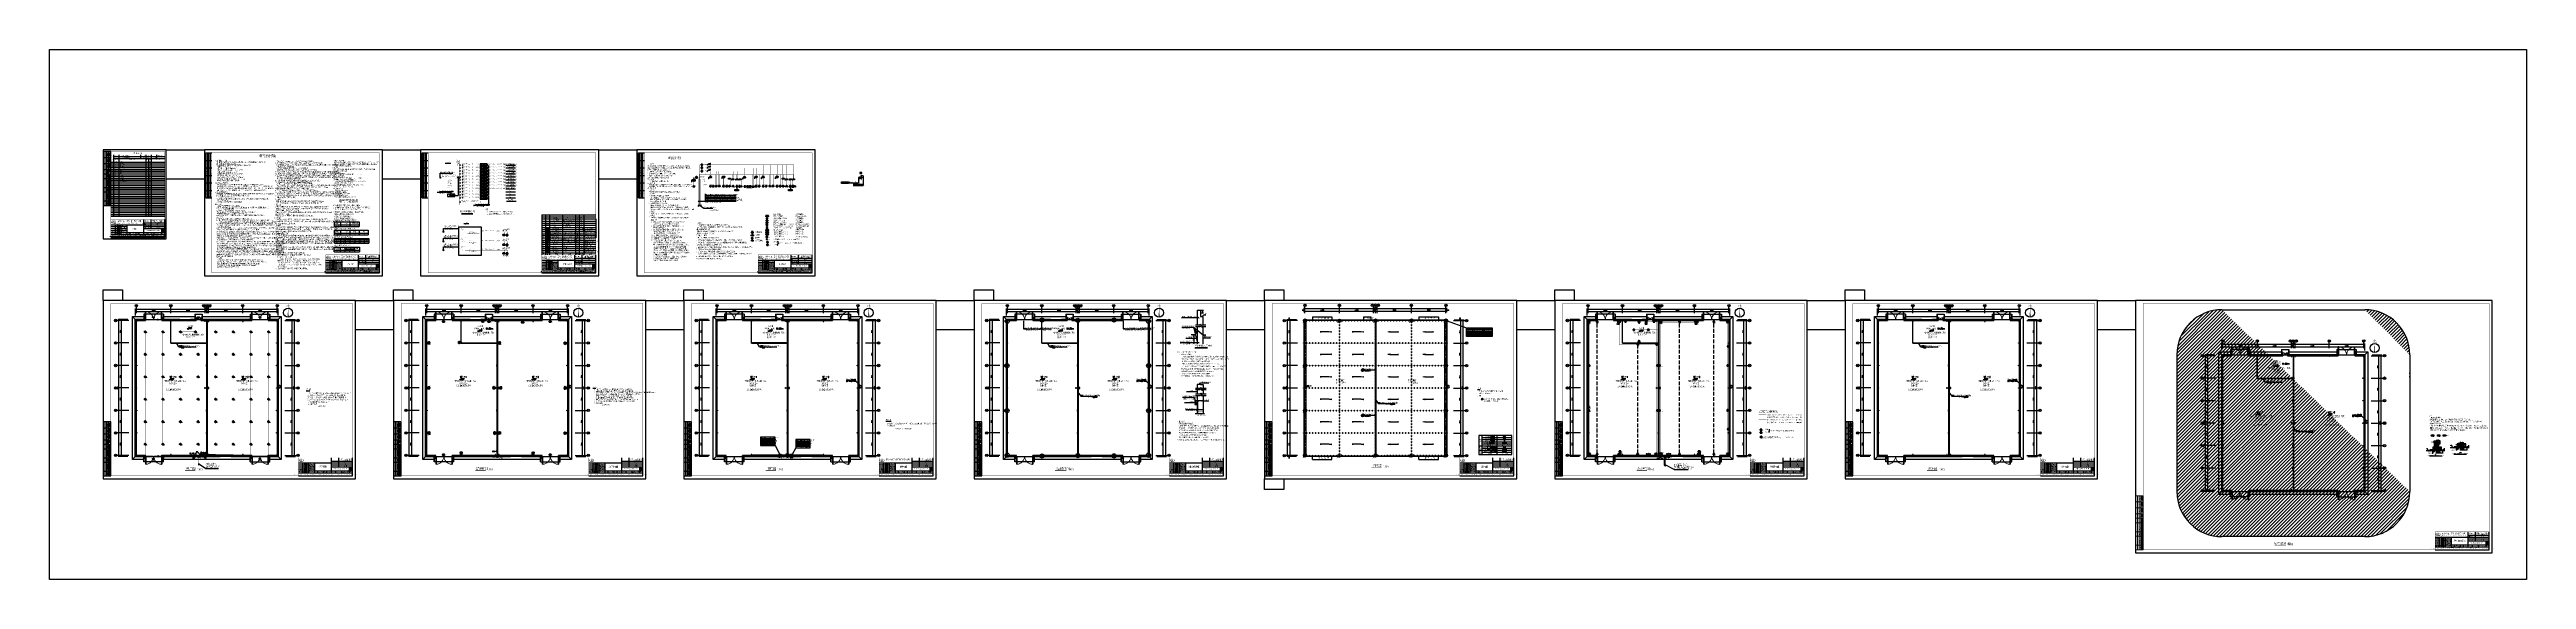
# Model space of a CAD drawing. Extents: x 4532298 to 10139194, y -639876 to -207028.
# Drawn here: x 4532298 to 5358392, y -383759 to -207028 of the extents above; entities outside this region: 3.
import ezdxf
from ezdxf.enums import TextEntityAlignment as Align

# ---------------------------------------------------------------- set-up
doc = ezdxf.new("R2010")
doc.units = 0
doc.header["$LTSCALE"] = 1000
doc.header["$MEASUREMENT"] = 0
for name, pattern in [('2', [18.5, 12, -3, 0.5, -3]), ('CENTER2', [1.125, 0.75, -0.125, 0.125, -0.125]), ('DASH', [0.35, 0.25, -0.1]), ('DOTE', [2.42, 2, -0.2, 0.02, -0.2]), ('HIDDEN', [0.375, 0.25, -0.125])]:
    doc.linetypes.add(name, pattern=pattern)
doc.layers.get('0').update_dxf_attribs({"linetype": 'CONTINUOUS'})
doc.layers.get('Defpoints').update_dxf_attribs({"linetype": 'CONTINUOUS'})
for name, color, linetype in [('01', 9, 'CONTINUOUS'), ('1', 6, 'HIDDEN'), ('AXIS', 3, 'CONTINUOUS'), ('AXIS_TEXT', 7, 'CONTINUOUS'), ('DIM-消防', 3, 'CONTINUOUS'), ('DIM-照明', 3, 'CONTINUOUS'), ('DIM_SYMB', 3, 'CONTINUOUS'), ('ELEMENT', 3, 'CONTINUOUS'), ('EQUIP-消防', 3, 'CONTINUOUS'), ('EQUIP-照明', 3, 'CONTINUOUS'), ('EQUIP-箱柜', 3, 'CONTINUOUS'), ('LWIRE', 4, 'CONTINUOUS'), ('PUB_DIM', 3, 'CONTINUOUS'), ('PUB_HATCH', 8, 'CONTINUOUS'), ('PUB_TEXT', 7, 'CONTINUOUS'), ('PUB_TITLE', 4, 'CONTINUOUS'), ('PUB_WALL', 9, 'CONTINUOUS'), ('SIG_TEXT', 7, 'CONTINUOUS'), ('SYST', 7, 'CONTINUOUS'), ('TEL_SYMB', 3, 'CONTINUOUS'), ('TEL_TAB', 7, 'CONTINUOUS'), ('TEL_TEXT', 7, 'CONTINUOUS'), ('TERM', 2, 'CONTINUOUS'), ('WALL', 2, 'CONTINUOUS'), ('WALL-MOVE', 6, 'CONTINUOUS'), ('WINDOW', 4, 'CONTINUOUS'), ('WIRE-接地', 4, 'CONTINUOUS'), ('WIRE-消防', 5, 'CONTINUOUS'), ('WIRE-照明', 1, 'CONTINUOUS'), ('WIRE-系统', 4, 'CONTINUOUS'), ('WIRE-避雷', 4, 'CONTINUOUS'), ('建筑', 8, 'CONTINUOUS'), ('建筑底图', 251, 'CONTINUOUS'), ('电信', 7, 'CONTINUOUS'), ('电气', 3, 'CONTINUOUS'), ('电气文字', 7, 'CONTINUOUS'), ('电气标注', 3, 'CONTINUOUS'), ('电气表格', 7, 'CONTINUOUS'), ('自动喷水', 6, 'CONTINUOUS'), ('防雷接地平面图', 6, 'CONTINUOUS')]:
    doc.layers.add(name, color=color, linetype=linetype)
doc.layers.add('_0', color=7, linetype='CONTINUOUS', lineweight=25)
doc.styles.add('-宋体', font='', dxfattribs={"width": 0.8})
doc.styles.add('_HZTXT', font='txt.shx', dxfattribs={"width": 0.8, "bigfont": 'HZTXT.shx'})
doc.styles.add('_TCH_AXIS', font='COMPLEX', dxfattribs={"bigfont": 'GBCBIG'})
doc.styles.add('_TCH_DIM', font='SIMPLEX', dxfattribs={"bigfont": 'GBCBIG'})
doc.styles.add('_TCH_DIM_T3', font='SIMPLEX', dxfattribs={"width": 0.705882, "bigfont": 'GBCBIG'})
doc.styles.add('_TCH_LABEL', font='COMPLEX', dxfattribs={"bigfont": 'GBCBIG'})
doc.styles.add('_TEL_DIM', font='SIMPLEX', dxfattribs={"width": 0.8, "height": 3.5, "bigfont": 'HZTXT'})
doc.styles.add('AHD', font='sceie.shx', dxfattribs={"width": 0.7, "bigfont": 'sceic.shx'})
doc.styles.add('COMPLEX', font='COMPLEX')
doc.styles.add('ECEC_TQ', font='txt_l.shx', dxfattribs={"bigfont": 'hztxt_l.shx'})
doc.styles.add('ECEC_TQ_S', font='')
doc.styles.add('FS', font='simplex', dxfattribs={"width": 0.7, "bigfont": 'HZTXT.SHX'})
doc.styles.add('HD', font='hdtxt.shx', dxfattribs={"width": 0.7, "height": 400, "bigfont": 'hdhztxt.shx'})
doc.styles.add('HT', font='')
doc.styles.add('hx-01', font='hdtxt.shx', dxfattribs={"width": 0.7, "bigfont": 'hdhztxt.shx'})
doc.styles.add('PDA', font='txt', dxfattribs={"width": 0.7, "bigfont": 'gbcbig.shx'})
doc.styles.add('SCEI', font='sceie.shx', dxfattribs={"width": 0.75, "bigfont": 'sceic.shx'})
doc.styles.add('sceic', font='sceie.shx', dxfattribs={"width": 0.67, "bigfont": 'sceic.shx'})
doc.styles.add('sceie', font='sceie.shx', dxfattribs={"width": 0.7, "bigfont": 'sceic.shx'})
doc.styles.get("Standard").update_dxf_attribs({"font": 'GBENOR', "bigfont": 'GBCBIG'})
doc.styles.add('TG_LINETYPE', font='sceie.shx', dxfattribs={"width": 0.7, "height": 3, "bigfont": 'sceic.shx'})
doc.styles.add('TSSD_Rein', font='Tssdeng.shx', dxfattribs={"width": 0.7, "bigfont": 'hztxt.shx'})
doc.styles.add('UserTxtStyle16', font='txt', dxfattribs={"width": 0.667, "bigfont": 'gbcbig.shx'})
doc.styles.add('公司统一字体', font='sceie.shx', dxfattribs={"width": 0.7, "bigfont": 'sceic.shx'})
doc.styles.add('宋体', font='', dxfattribs={"width": 0.7})
doc.styles.get('-宋体').set_extended_font_data('SimSun')
doc.styles.get('ECEC_TQ_S').set_extended_font_data('SimSun')
doc.styles.get('HT').set_extended_font_data('SimSun')
doc.styles.get('宋体').set_extended_font_data('SimSun')
doc.linetypes.add('JD', pattern='A,0.6,[130,ltypeshp.shx,S=0.2,R=145,X=0,Y=0],0.6,-0.3,0.25,-0.3', length=2.05)
doc.linetypes.add('TG_BC', pattern='A,2,-0.85,["BC",TG_LINETYPE,S=0.1,R=0,X=-0.65,Y=-0.15],0', length=2.85)
doc.linetypes.add('TG_F', pattern='A,2,-0.4,["F",TG_LINETYPE,S=0.1,R=0,X=-0.28,Y=-0.15],0', length=2.4)
doc.linetypes.add('TG_H', pattern='A,2,-0.45,["H",TG_LINETYPE,S=0.1,R=0,X=-0.33,Y=-0.15],0', length=2.45)
doc.linetypes.add('TG_接地', pattern='A,0.75,0,["/",TG_LINETYPE,S=0.05,R=-8.594367,X=-0.1,Y=-0.045],0.65,-0.13,0.13,-0.13', length=2)
doc.dimstyles.new('_TCH_ARCH&&100', dxfattribs={"dimtxt": 297.5, "dimasz": 100, "dimexe": 250, "dimexo": 300, "dimgap": 126.25, "dimtad": 1, "dimdec": 0, "dimzin": 0, "dimdsep": 46, "dimtxsty": '_TCH_DIM_T3', "dimblk": 'ARCHTICK', "dimcen": 0.09, "dimclrt": 7, "dimazin": 2, "dimtfac": 1, "dimtdec": 0, "dimtix": 1, "dimtmove": 2, "dimatfit": 3, "dimfxl": 0, "dimtolj": 1, "dimtzin": 0, "dimarcsym": 0})
pattern_1 = [(45, (4828748.75, -379643.513), (22.45064, -22.45064), [])]
pattern_2 = [(45, (4828838.75, -364770.62), (22.45064, -22.45064), [])]
pattern_3 = [(45, (4828838.75, -349770.62), (22.45064, -22.45064), [])]
pattern_4 = [(45, (4828748.75, -334920.62), (22.45064, -22.45064), [])]
pattern_5 = [(135, (4924618.13, -367291.45), (22.45064, 22.45064), [])]
pattern_6 = [(135, (4900628.13, -367275.45), (22.45064, 22.45064), [])]
pattern_7 = [(135, (4912628.13, -367315.45), (22.45064, 22.45064), [])]
pattern_8 = [(45, (4805163.22, -334962.254), (22.45064, -22.45064), [])]
pattern_9 = [(45, (4804453.765, -334962.254), (22.45064, -22.45064), [])]
pattern_10 = [(50, (5236773.46, -1561113.69), (101.2137044, -8.8550475), [10.583333, -116.416666]), (355, (5236773.46, -1561113.69), (-19.579348, 106.142579), [8.466667, -93.133333]), (100.451, (5236781.89, -1561114.43), (81.634723, 97.287048), [8.994444, -98.938888]), (46.1842, (5236773.46, -1561085.47), (150.599466, -23.356849), [15.875, -174.624999]), (96.6356, (5236786, -1561087.42), (131.89124, 137.458641), [13.491667, -148.408332]), (351.184, (5236773.46, -1561085.47), (131.891447, 137.458398), [12.7, -139.7]), (21, (5236787.57, -1561092.525), (84.230488, -56.8141766), [10.583333, -116.416666]), (326, (5236787.57, -1561092.52), (34.33446, 102.326647), [8.466667, -93.133333]), (71.4514, (5236794.59, -1561097.26), (118.564716, 45.5126984), [8.994444, -98.938888]), (37.5, (5236773.457, -1561113.69), (1.7158907, 46.9750213), [0, -92.0044439, 0, -94.5444438, 0, -93.4861105]), (7.5, (5236773.457, -1561113.69), (37.1220345, 55.6558745), [0, -53.904444, 0, -89.8877772, 0, -35.6305553]), (327.5, (5236741.99, -1561113.69), (75.328108, -3.1826355), [0, -35.2777776, 0, -110.066666, 0, -146.049999]), (317.5, (5236727.88, -1561113.69), (82.293989, 14.1258283), [0, -45.861111, 0, -73.095555, 0, -103.716666])]
pattern_11 = [(50, (5228686.96, -1562143.51), (101.2137044, -8.8550475), [10.583333, -116.416666]), (355, (5228686.96, -1562143.51), (-19.579348, 106.142579), [8.466667, -93.133333]), (100.451, (5228695.39, -1562144.25), (81.634723, 97.287048), [8.994444, -98.938888]), (46.1842, (5228686.96, -1562115.29), (150.599466, -23.356849), [15.875, -174.624999]), (96.6356, (5228699.51, -1562117.23), (131.89124, 137.458641), [13.491667, -148.408332]), (351.184, (5228686.96, -1562115.29), (131.891447, 137.458398), [12.7, -139.7]), (21, (5228701.07, -1562122.34), (84.230488, -56.8141766), [10.583333, -116.416666]), (326, (5228701.07, -1562122.34), (34.33446, 102.326647), [8.466667, -93.133333]), (71.4514, (5228708.09, -1562127.08), (118.564716, 45.5126984), [8.994444, -98.938888]), (37.5, (5228686.96, -1562143.51), (1.7158907, 46.9750213), [0, -92.0044439, 0, -94.5444438, 0, -93.4861105]), (7.5, (5228686.96, -1562143.51), (37.1220345, 55.6558745), [0, -53.904444, 0, -89.8877772, 0, -35.6305553]), (327.5, (5228655.492, -1562143.51), (75.328108, -3.1826355), [0, -35.2777776, 0, -110.066666, 0, -146.049999]), (317.5, (5228641.38, -1562143.51), (82.293989, 14.1258283), [0, -45.861111, 0, -73.095555, 0, -103.716666])]
pattern_12 = [(45, (4708331.53, -334962.254), (22.45064, -22.45064), [])]
pattern_13 = [(45, (4707622.077, -334962.254), (22.45064, -22.45064), [])]

# ---------------------------------------------------------------- blocks, each defined once
blk = doc.blocks.new('_NORTH')
blk.add_circle((0, 0), 1200)
blk.add_solid([(-1191, 149), (-1191, -149), (1200, 0)])
blk = doc.blocks.new('_AXISO')
blk.add_circle((0, 0), 0.5)
at = {"layer": 'AXIS_TEXT', "style": 'COMPLEX', "width": 1.041667}
blk.add_attdef('A', text='', height=0.56, dxfattribs=at).set_placement((-0.25, -0.28), (0.25, -0.28), align=Align.FIT)
blk = doc.blocks.new('A$C04D97144')
for p, q in [((6, 0), (6, 180)), ((12, 0), (12, 180)), ((18, 0), (18, 180)), ((0, 160), (25, 160)), ((0, 140), (25, 140)), ((0, 120), (25, 120)), ((0, 105), (25, 105)), ((0, 90), (25, 90)), ((0, 60), (25, 60)), ((0, 45), (25, 45)), ((0, 15), (25, 15))]:
    blk.add_line(p, q)
blk.add_lwpolyline([(0, 180), (0, 0), (25, 0), (25, 180)], close=True)
for points in [[(13.8, 170.9), (14, 171), (13.9, 171), (17.3, 171), (17, 171), (16.7, 171)], [(13.8, 168), (14.1, 168.1), (14.3, 168.2)], [(13.9, 172.1), (14.1, 172.4), (14.3, 172.4), (14.3, 172.4)], [(14.6, 166.9), (14.4, 169.5), (14.3, 169.4), (14.8, 169.1)], [(14.3, 166.9), (14.5, 166.9), (14.7, 166.9), (14.9, 166.8), (15.1, 166.8)], [(14.8, 171.7), (14.5, 173.3), (14.5, 173.1), (14.6, 172.9)], [(14.7, 172.2), (14.9, 172.2), (15.6, 171.7), (15.6, 171.7), (15.4, 172.5)], [(14.7, 168.1), (14.7, 168.1), (17.3, 168.1), (17, 168), (16.7, 168.1)], [(14.8, 171.4), (15, 170.3)], [(15, 171), (15.4, 170.8), (15.8, 170.6), (16, 170.4), (16.3, 170.2)], [(16.2, 168.8), (16.3, 168.9), (15, 169), (15.1, 169.1), (15.3, 167.3)], [(15, 167.2), (15.3, 167.2), (16.5, 167.4), (16.3, 167.3), (16.2, 168.8), (16.2, 168.6), (16.2, 168.3)], [(15.1, 172.7), (15.2, 172.7), (15.6, 172.4), (15.6, 172.3), (15.9, 172.1), (16.2, 171.8), (16.5, 171.5)], [(15.2, 171), (15.5, 171.4)], [(15.6, 172.9), (15.8, 172.8), (16.3, 172.5), (16.6, 172.1), (16.9, 171.8), (17.1, 171.5), (17.3, 171.2)], [(15.7, 167.6), (15.6, 168.6)], [(16.4, 172.4), (16.9, 172.9), (17.1, 173.1), (16.8, 172.9)], [(23, 174.4), (20, 174.4), (20, 174.9), (20.2, 175.1), (20.5, 175.2), (20.7, 175.3), (21.2, 175.4), (21.9, 175.4), (22.3, 175.3), (22.6, 175.2), (22.8, 175.1), (23, 174.9), (23, 174.4), (23, 174.4)], [(23, 173), (20, 173), (20, 173.9)], [(20, 171.5), (23, 172), (20, 172.6)], [(20, 170.5), (20.2, 170.3), (20.5, 170.2), (20.7, 170.1), (21.2, 170.1), (21.9, 170.1), (22.3, 170.1), (22.6, 170.2), (22.8, 170.3), (23, 170.5), (23, 170.8), (22.8, 170.9), (22.6, 171), (22.3, 171.1), (21.9, 171.2), (21.2, 171.2), (20.7, 171.1), (20.5, 171), (20.2, 170.9), (20, 170.8), (20, 170.5), (20, 170.5)], [(23, 168.7), (20, 168.7), (20, 169.4), (20.2, 169.6), (20.3, 169.6), (20.6, 169.7), (20.9, 169.7), (21.2, 169.6), (21.3, 169.6), (21.4, 169.4), (21.4, 168.7)], [(23, 167.3), (20, 167.3), (20, 168), (20.2, 168.2), (20.3, 168.2), (20.6, 168.3), (21, 168.3), (21.3, 168.2), (21.4, 168.2), (21.6, 168), (21.6, 167.3)], [(23, 165.9), (20, 165.9), (20, 166.6), (20.2, 166.8), (20.3, 166.8), (20.6, 166.9), (21, 166.9), (21.3, 166.8), (21.4, 166.8), (21.6, 166.6), (21.6, 165.9)], [(23, 164.4), (20, 165), (23, 165.5)], [(21.4, 173), (21.4, 173.6)], [(21.4, 169.2), (23, 169.7)], [(22, 164.6), (22, 165.3)], [(23, 173), (23, 173.9)], [(13.7, 113.9), (13.9, 113.9), (16.1, 113.8)], [(13.8, 151), (14, 151.2), (13.9, 151.1), (17.3, 151.1), (17, 151.1), (16.7, 151.1)], [(13.8, 148.5), (14.1, 148.7), (14.2, 148.8), (14.4, 148.8)], [(13.8, 147.4), (14, 147.5), (13.9, 147.5), (17.3, 147.5), (17.1, 147.4), (16.8, 147.5)], [(13.8, 132.4), (14, 132.4), (17.3, 132.4), (17.1, 132.4), (16.8, 132.4)], [(13.8, 99.9), (14.2, 99.9), (14.6, 99.7), (15.1, 99.5), (15.4, 99.3), (15.6, 99.2), (15.9, 99.1)], [(13.8, 96.3), (14.3, 96.1), (14.6, 95.9), (14.8, 95.7), (14.9, 95.7), (15.1, 95.5)], [(13.8, 95.3), (14, 95.2), (14.4, 95), (14.5, 95), (14.8, 94.7), (15.1, 94.6), (15.3, 94.4), (15.5, 94.2)], [(13.9, 152.3), (14.1, 152.5), (14.3, 152.5), (14.3, 152.5)], [(13.9, 130.8), (14.1, 131), (14.3, 131.1), (14.5, 131.1)], [(13.9, 128.2), (14.2, 128.3), (14.5, 128.3), (14.7, 128.2), (15, 128.1), (15.1, 128), (15.3, 127.9), (15.4, 127.8)], [(13.9, 113.1), (14.1, 113.1), (16.2, 113.1)], [(14.1, 128.3), (14.1, 129.1), (14, 129), (14.2, 128.9), (14.4, 128.9), (14.6, 128.9), (14.8, 128.9), (14.9, 128.9), (15, 129), (15, 129.1), (15, 129.2), (15, 129.4), (15, 129.6), (14.9, 129.6)], [(14, 127.1), (14.4, 127.5), (14.5, 127.5)], [(14.1, 114.5), (14.5, 114.6), (15.1, 114.6), (15.8, 114.6), (16.2, 114.5), (16.6, 114.4), (16.9, 114.2), (17.3, 113.9)], [(14.1, 82.8), (14.5, 82.9), (15.1, 82.9), (15.8, 82.9), (16.2, 82.8), (16.6, 82.7), (16.9, 82.5), (17.3, 82.2)], [(14.2, 109.6), (14.5, 109.6), (15.1, 109.7), (15.7, 109.7), (15.8, 109.7), (16.3, 109.7), (16.9, 109.7), (16.7, 109.7), (16.5, 110.8), (16.7, 111), (16.4, 111.1), (16.1, 111.1), (15.4, 111.1), (14.8, 111.1), (14.2, 111.1), (14.3, 111.2), (14.5, 109.7)], [(14.4, 96), (14.4, 96.1), (14.3, 97), (14.2, 96.9), (14.6, 96.6), (15, 96.4), (15.2, 96.2), (15.4, 95.9), (15.6, 95.7), (15.7, 95.5)], [(14.5, 114.6), (14.3, 115.5), (14.3, 115.4), (15.1, 115.4), (15.2, 115.4), (16.5, 115.4), (17, 115.4), (17.2, 115.3), (17.3, 115.3), (17, 114.9), (17.2, 115.3)], [(14.5, 98.1), (14.3, 99.2), (14.3, 99.1), (15.3, 98.9), (15.3, 99.1), (15.4, 98.2), (15.1, 98.2), (15.4, 98.2), (16.7, 98.2)], [(14.5, 82.9), (14.3, 83.8), (14.3, 83.7), (15.1, 83.7), (15.2, 83.7), (16.5, 83.7), (17, 83.7), (17.2, 83.6), (17.3, 83.6), (17, 83.2), (17.2, 83.6)], [(14.8, 151.8), (14.5, 153.4), (14.5, 153.3), (14.6, 153)], [(14.7, 148.1), (14.5, 149.5), (14.5, 149.4), (14.5, 149.3)], [(14.7, 112.6), (14.5, 114.3)], [(14.7, 152.4), (14.9, 152.3), (15.6, 151.8), (15.6, 151.8), (15.4, 152.7)], [(14.7, 147.8), (14.9, 146.8)], [(14.7, 95.9), (14.7, 96), (15.7, 97.1), (15.7, 97.5), (15.7, 97.1), (15.6, 97)], [(14.7, 94.9), (17.2, 94.9), (17, 94.8), (16.6, 94.9)], [(14.8, 151.6), (15, 150.5)], [(14.8, 95.3), (16.5, 95.3), (16.3, 95.3), (16.1, 95.3)], [(14.9, 149), (15.2, 149.4), (15.4, 149.4), (15.5, 149.5)], [(14.9, 148.5), (15.1, 148.4), (15.5, 148.2), (15.8, 148), (15.9, 147.8)], [(14.9, 147.5), (15.3, 147.3), (15.7, 147.1), (16, 146.9), (16.3, 146.7)], [(15.2, 126.7), (15.1, 127.5), (14.9, 127.3), (15.2, 127.3), (16.7, 127.3), (16.8, 127.2), (16.2, 127.8)], [(15, 151.2), (15.4, 150.9), (15.8, 150.7), (16, 150.5), (16.3, 150.3)], [(15.1, 131.5), (15, 133.3), (15, 133.2), (15, 133)], [(15.1, 130.3), (15, 131.1), (15, 131.1), (16.7, 131), (16.8, 130.9), (16, 131.7)], [(15.2, 99.5), (15, 100.8), (15, 100.6), (15, 100.4)], [(15.1, 152.8), (15.2, 152.8), (15.6, 152.5), (15.6, 152.4), (15.9, 152.2), (16.2, 151.9), (16.5, 151.6)], [(15.1, 147.5), (15.4, 147.9)], [(15.2, 114.6), (15.1, 115.1)], [(15.2, 113.2), (15.1, 113.7)], [(15.1, 100.2), (15.3, 100.2), (15.7, 100.1), (16, 100), (16.2, 99.9), (16.4, 99.7), (16.6, 99.5), (16.8, 99.3), (17, 99.1), (17.1, 98.9), (17.1, 98.7), (17.2, 98.5)], [(15.2, 82.9), (15.1, 83.4)], [(15.2, 151.2), (15.5, 151.5)], [(15.3, 149), (15.6, 149), (16, 148.8), (16.3, 148.7), (16.5, 148.5), (16.7, 148.3), (16.9, 148.1), (17.1, 147.9), (17.3, 147.7)], [(15.5, 128.1), (15.4, 129.2), (15.3, 129.1), (15.5, 129), (15.8, 128.9), (16, 128.7), (16.2, 128.6), (16.5, 128.4), (16.7, 128.1), (16.9, 127.9), (17, 127.7), (17.1, 127.5)], [(15.5, 109.7), (15.3, 110.8), (15.3, 110.7), (15.4, 110.4)], [(15.4, 96.4), (15.5, 96.4), (15.5, 96.3), (15.8, 96.1), (16, 95.8), (16.1, 95.6)], [(15.5, 99.3), (15.6, 99.4), (17.1, 100.3), (17.1, 100.8), (17, 100.3), (16.9, 100.2)], [(15.6, 153), (15.8, 153), (16.3, 152.6), (16.6, 152.3), (16.9, 151.9), (17.1, 151.6), (17.3, 151.3)], [(15.6, 113.2), (15.6, 113.6)], [(15.7, 148.2), (15.8, 148.3), (17.1, 149.3), (17.1, 149.8), (17, 149.3), (16.9, 149.2)], [(15.8, 128.1), (15.8, 128.1), (17, 129.2), (17, 129.7), (17, 129.2), (16.8, 129.1)], [(15.8, 96.6), (15.9, 96.6), (15.9, 96.5), (16.2, 96.2), (16.2, 96.2), (16.4, 96), (16.5, 95.8), (16.7, 95.5)], [(15.9, 114.6), (15.9, 114.6), (15.9, 115.1)], [(15.9, 82.9), (15.9, 82.9), (15.9, 83.4)], [(16.3, 112.5), (16.1, 114.3), (16, 114.2), (16.1, 114.1)], [(16.8, 98.1), (16, 99)], [(16.1, 96.9), (16.3, 96.8), (16.6, 96.5), (16.8, 96.2), (17, 95.9), (17.1, 95.6), (17.2, 95.4), (17.3, 95.2)], [(16.4, 152.5), (16.9, 153.1), (17.1, 153.2), (16.8, 153)], [(16.4, 113.6), (16.7, 113.9), (16.9, 113.9), (16.6, 113.8)], [(16.5, 113.2), (16.6, 113.2), (16.9, 112.9), (17.1, 112.7), (17.2, 112.5)], [(22.5, 114.9), (19.6, 114.9), (19.6, 115.8)], [(19.6, 113.4), (19.6, 114.4)], [(19.6, 113.9), (22.5, 113.9)], [(22.5, 111.9), (19.6, 112.5), (22.5, 113)], [(22.5, 110.7), (19.6, 110.7), (19.6, 111.2), (19.7, 111.4), (20, 111.6), (20.3, 111.6), (20.8, 111.7), (21.4, 111.7), (21.9, 111.6), (22.2, 111.6), (22.4, 111.4), (22.5, 111.2), (22.5, 110.7), (22.5, 110.7)], [(22.9, 101.3), (19.9, 101.3), (19.9, 101.8), (20.1, 102), (20.4, 102.1), (20.6, 102.2), (21.1, 102.2), (21.8, 102.2), (22.2, 102.2), (22.5, 102.1), (22.7, 102), (22.9, 101.8), (22.9, 101.3), (22.9, 101.3)], [(22.9, 99.9), (19.9, 99.9), (19.9, 100.8)], [(20.4, 99.3), (20.1, 99.2), (19.9, 99), (19.9, 98.7), (20.1, 98.5), (20.4, 98.3), (20.6, 98.3), (20.9, 98.4), (21.1, 98.5), (21.2, 98.6), (21.5, 99), (21.6, 99.2), (21.8, 99.2), (22, 99.3), (22.5, 99.3), (22.7, 99.2), (22.9, 99), (22.9, 98.7), (22.7, 98.5), (22.5, 98.3)], [(19.9, 97.3), (19.9, 97.7), (19.9, 97.5), (22.8, 97.5), (22.8, 97.3), (22.8, 97.7)], [(19.9, 95.5), (22.9, 96.1), (19.9, 96.6)], [(22.9, 94.3), (19.9, 94.3), (19.9, 95.2)], [(22.9, 92.8), (19.9, 92.8), (19.9, 93.4), (20.1, 93.6), (20.2, 93.7), (20.5, 93.8), (20.8, 93.8), (21.1, 93.7), (21.2, 93.6), (21.3, 93.4), (21.3, 92.8)], [(23, 153.9), (20, 153.9), (20, 154.4), (20.2, 154.6), (20.5, 154.7), (20.7, 154.8), (21.2, 154.9), (21.9, 154.9), (22.3, 154.8), (22.6, 154.7), (22.8, 154.6), (23, 154.4), (23, 153.9), (23, 153.9)], [(23, 152.5), (20, 152.5), (20, 153.4)], [(20, 150.8), (23, 151.2), (20, 151.5), (23, 151.9), (20, 152.2)], [(23, 149.7), (20, 149.7), (20, 150.6)], [(20, 148.5), (20, 149), (20, 148.7), (22.9, 148.7), (22.9, 148.5), (22.9, 149)], [(20, 146.8), (23, 147.3), (20, 147.9)], [(23, 145.5), (20, 145.5), (20, 146.4)], [(23, 144), (20, 144), (20, 144.7), (20.2, 144.9), (20.3, 144.9), (20.6, 145), (20.9, 145), (21.2, 144.9), (21.3, 144.9), (21.4, 144.7), (21.4, 144)], [(23, 134.4), (20, 134.4), (20, 134.9), (20.2, 135.1), (20.5, 135.2), (20.7, 135.3), (21.2, 135.4), (21.9, 135.4), (22.3, 135.3), (22.6, 135.2), (22.8, 135.1), (23, 134.9), (23, 134.4), (23, 134.4)], [(23, 133), (20, 133), (20, 133.9)], [(23, 131.5), (20, 131.5), (23, 132.4), (20, 132.4)], [(20.7, 131.2), (20.5, 131.1), (20.2, 131), (20, 130.8), (20, 130.5), (20.2, 130.4), (20.5, 130.3), (20.7, 130.2), (21.2, 130.1), (21.9, 130.1), (22.3, 130.2), (22.6, 130.3), (22.8, 130.4), (23, 130.5), (23, 130.8), (22.8, 131), (22.6, 131.1), (22.3, 131.2), (21.9, 131.2), (21.9, 130.8)], [(20, 129), (20, 129.5), (20, 129.2), (22.9, 129.2), (22.9, 129), (22.9, 129.5)], [(20.5, 128.2), (20.2, 128.1), (20, 127.9), (20, 127.6), (20.2, 127.4), (20.5, 127.3), (20.7, 127.3), (21, 127.3), (21.2, 127.4), (21.3, 127.5), (21.6, 128), (21.7, 128.1), (21.9, 128.2), (22.1, 128.2), (22.6, 128.2), (22.8, 128.1), (23, 127.9), (23, 127.6), (22.8, 127.4), (22.6, 127.3)], [(23, 126), (20, 126), (20, 126.9)], [(23, 124.6), (20, 124.6), (20, 125.1), (20.2, 125.3), (20.5, 125.4), (20.7, 125.5), (21.2, 125.6), (21.9, 125.6), (22.3, 125.5), (22.6, 125.4), (22.8, 125.3), (23, 125.1), (23, 124.6), (23, 124.6)], [(23, 88.3), (20.1, 88.3), (20.1, 89.2)], [(20.1, 86.8), (20.1, 87.8)], [(20.1, 87.3), (23, 87.3)], [(23, 85.3), (20.1, 85.9), (23, 86.4)], [(23, 84.1), (20.1, 84.1), (20.1, 84.6), (20.3, 84.8), (20.5, 84.9), (20.8, 85), (21.3, 85.1), (21.9, 85.1), (22.3, 85), (22.7, 84.9), (22.9, 84.8), (23, 84.6), (23, 84.1), (23, 84.1)], [(21, 114.9), (21, 115.5)], [(21.3, 99.9), (21.3, 100.4)], [(21.3, 94.3), (21.3, 94.8)], [(21.3, 93.3), (22.9, 93.8)], [(21.4, 152.5), (21.4, 153.1)], [(21.4, 149.7), (21.4, 150.3)], [(21.4, 145.5), (21.4, 146.1)], [(21.4, 144.5), (23, 145)], [(21.4, 133), (21.4, 133.6)], [(21.4, 126), (21.4, 126.6)], [(21.5, 88.3), (21.5, 88.9)], [(21.6, 112.1), (21.6, 112.8)], [(22, 85.5), (22, 86.2)], [(22.5, 114.9), (22.5, 115.8)], [(22.9, 99.9), (22.9, 100.8)], [(22.9, 94.3), (22.9, 95.2)], [(23, 152.5), (23, 153.4)], [(23, 149.7), (23, 150.6)], [(23, 145.5), (23, 146.4)], [(23, 133), (23, 133.9)], [(23, 126), (23, 126.9)], [(23, 88.3), (23, 89.2)], [(13.7, 82.2), (13.9, 82.2), (16.1, 82.1)], [(13.7, 37.2), (13.9, 37.2), (16.1, 37.1)], [(13.8, 50.5), (14.1, 50.6), (15.1, 50.3), (16, 50.1), (16, 50), (15.8, 51.4), (15.7, 51.4), (16.8, 50.7)], [(13.8, 5.5), (14.1, 5.6), (15.1, 5.3), (16, 5.1), (16, 5), (15.8, 6.4), (15.7, 6.4), (16.8, 5.7)], [(13.9, 81.4), (14.1, 81.4), (16.2, 81.4)], [(14.1, 74.1), (14, 76), (13.9, 75.9), (14.1, 75.8), (14.6, 75.6), (15.1, 75.4), (15.1, 75.4), (15.1, 75.4), (15, 76.2), (14.9, 76.2), (15.2, 76), (15.5, 75.9), (15.7, 75.8), (15.9, 75.6), (16.1, 75.4), (16.4, 75.2), (16.6, 75), (16.7, 74.8), (16.9, 74.5), (17.1, 74.3), (17.2, 74)], [(13.9, 72), (14.1, 72), (14.8, 71.7)], [(13.9, 70.9), (14.1, 70.9), (14.5, 70.7), (14.9, 70.5), (15.2, 70.3)], [(13.9, 67.9), (14, 67.8), (14.5, 67.6), (15, 67.2), (15.3, 67), (15.6, 66.6), (15.9, 66.3)], [(13.9, 54.5), (14.1, 54.6), (17, 54.5)], [(13.9, 36.4), (14.1, 36.4), (16.2, 36.4)], [(14.1, 29.1), (14, 31), (13.9, 30.9), (14.1, 30.8), (14.6, 30.6), (15.1, 30.4), (15.1, 30.4), (15.1, 30.4), (15, 31.2), (14.9, 31.2), (15.2, 31), (15.5, 30.9), (15.7, 30.8), (15.9, 30.6), (16.1, 30.4), (16.4, 30.2), (16.6, 30), (16.7, 29.8), (16.9, 29.6), (17.1, 29.3), (17.2, 29)], [(13.9, 27), (14.1, 27), (14.8, 26.7)], [(13.9, 26), (14.1, 25.9), (14.5, 25.7), (14.9, 25.5), (15.2, 25.3)], [(13.9, 22.9), (14, 22.8), (14.5, 22.6), (15, 22.2), (15.3, 21.9), (15.6, 21.6), (15.9, 21.3)], [(13.9, 9.5), (14.1, 9.6), (17, 9.5)], [(14.1, 53.8), (14.3, 53.9), (17.1, 53.9)], [(14.1, 37.8), (14.5, 37.9), (15.1, 37.9), (15.8, 37.9), (16.2, 37.8), (16.6, 37.7), (16.9, 37.5), (17.3, 37.2)], [(14.1, 8.8), (14.3, 8.9), (17.1, 8.9)], [(14.2, 77.9), (14.5, 78), (15.1, 78), (15.7, 78), (15.8, 78), (16.3, 78), (16.9, 78), (16.7, 78), (16.5, 79.1), (16.7, 79.3), (16.4, 79.4), (16.1, 79.4), (15.4, 79.4), (14.8, 79.4), (14.2, 79.4), (14.3, 79.5), (14.5, 78)], [(14.2, 74.8), (14.4, 74.8), (14.9, 74.7), (15.2, 74.6), (15.5, 74.5), (15.9, 74.4), (16.2, 74.2), (16.5, 74), (16.7, 73.8), (17, 73.6), (17.1, 73.4)], [(14.2, 67.7), (15.8, 69), (15.8, 69.1), (15.8, 69.5), (15.7, 69), (15.6, 68.9)], [(14.2, 32.9), (14.5, 32.9), (15.1, 33), (15.7, 33), (15.8, 33), (16.3, 33), (16.9, 33), (16.7, 33), (16.5, 34.1), (16.7, 34.3), (16.4, 34.4), (16.1, 34.4), (15.4, 34.4), (14.8, 34.5), (14.2, 34.5), (14.3, 34.5), (14.5, 33)], [(14.2, 29.8), (14.4, 29.8), (14.9, 29.7), (15.2, 29.6), (15.5, 29.5), (15.9, 29.3), (16.2, 29.2), (16.5, 29), (16.7, 28.8), (17, 28.6), (17.1, 28.5)], [(14.2, 22.8), (15.8, 24.1), (15.8, 24.1), (15.8, 24.5), (15.7, 24.1), (15.6, 23.9)], [(14.5, 37.9), (14.3, 38.8), (14.3, 38.7), (15.1, 38.7), (15.2, 38.7), (16.5, 38.7), (17, 38.7), (17.2, 38.6), (17.3, 38.6), (17, 38.2), (17.2, 38.6)], [(14.6, 71.8), (14.4, 72.8)], [(14.5, 70.7), (14.4, 71.5)], [(14.6, 26.8), (14.4, 27.9)], [(14.5, 25.7), (14.4, 26.6)], [(14.7, 80.9), (14.5, 82.6)], [(14.5, 70.9), (14.9, 71.1)], [(14.7, 49.7), (14.5, 51.5), (14.5, 51.4), (14.6, 51.2)], [(14.7, 35.9), (14.5, 37.6)], [(14.5, 25.9), (14.9, 26.1)], [(14.7, 4.7), (14.5, 6.5), (14.5, 6.4), (14.6, 6.2)], [(14.6, 72.1), (15.1, 72.4)], [(14.6, 27.1), (15.1, 27.4)], [(14.8, 71.5), (15, 71.5), (15.5, 71), (15.6, 71), (15.8, 70.7), (16.1, 70.3), (16.3, 70.2), (16.4, 70)], [(14.8, 55.4), (15.2, 55.4), (15.7, 55), (16.3, 54.6)], [(14.8, 26.5), (15, 26.5), (15.5, 26), (15.6, 26), (15.8, 25.8), (16.1, 25.4), (16.3, 25.2), (16.4, 25)], [(14.8, 10.4), (15.2, 10.4), (15.7, 10), (16.3, 9.6)], [(14.9, 53), (15.9, 53.4), (16.2, 53.5)], [(14.9, 8), (15.9, 8.4), (16.2, 8.5)], [(15.2, 81.5), (15.1, 82)], [(15.1, 71.4), (16.1, 72.6), (16.1, 73), (16.1, 72.6), (15.9, 72.3)], [(15.2, 37.9), (15.1, 38.4)], [(15.2, 36.5), (15.1, 37)], [(15.1, 26.4), (16.1, 27.6), (16.1, 28), (16.1, 27.6), (15.9, 27.3)], [(15.2, 74.7), (17.1, 76.2), (17.1, 76.8), (17.1, 76.2), (17, 76.2), (16.8, 75.9)], [(15.4, 49.2), (15.2, 52), (15.2, 51.9), (15.2, 51.7)], [(15.2, 29.7), (17.1, 31.2), (17.1, 31.8), (17.1, 31.2), (17, 31.2), (16.8, 30.9)], [(15.4, 4.2), (15.2, 7), (15.2, 6.9), (15.2, 6.7)], [(15.5, 78), (15.3, 79.1), (15.3, 79), (15.4, 78.7)], [(15.4, 67.3), (15.4, 67.3), (15.4, 67.3), (15.3, 68.3), (15.3, 68.1), (15.3, 68)], [(15.5, 33), (15.3, 34.1), (15.3, 34), (15.4, 33.7)], [(15.4, 22.3), (15.4, 22.3), (15.4, 22.4), (15.3, 23.3), (15.3, 23.1), (15.3, 23)], [(15.6, 81.5), (15.6, 81.9)], [(15.6, 36.5), (15.6, 37)], [(15.8, 71.9), (15.9, 70.9)], [(15.8, 26.9), (15.9, 26)], [(16, 66.7), (16.1, 66.8), (15.9, 68.8), (15.9, 68.7), (15.9, 68.5)], [(15.9, 37.9), (15.9, 37.9), (15.9, 38.4)], [(16, 21.7), (16.1, 21.8), (15.9, 23.8), (15.9, 23.7), (15.9, 23.5)], [(16.3, 80.8), (16.1, 82.6), (16, 82.5), (16.1, 82.4)], [(16, 71.4), (16.5, 71.5), (16.7, 71.4), (16.4, 71.4)], [(16.3, 35.8), (16.1, 37.6), (16, 37.5), (16.1, 37.4)], [(16, 26.4), (16.5, 26.5), (16.7, 26.4), (16.4, 26.4)], [(16.1, 72.1), (16.3, 72.1), (17.1, 71.7)], [(16.1, 67.6), (16.2, 67.6), (16.8, 67.2), (17.1, 66.9), (17.1, 66.8), (16.9, 68.4), (16.4, 68)], [(16.1, 27.1), (16.3, 27.1), (17.1, 26.7)], [(16.1, 22.6), (16.2, 22.6), (16.8, 22.2), (17.1, 21.9), (17.1, 21.8), (16.9, 23.4), (16.4, 23)], [(16.3, 70.8), (16.6, 71), (16.8, 71), (16.6, 70.9)], [(16.3, 25.8), (16.6, 26), (16.8, 26), (16.6, 26)], [(16.4, 81.9), (16.7, 82.3), (16.9, 82.3), (16.6, 82.1)], [(16.4, 37), (16.7, 37.3), (16.9, 37.3), (16.6, 37.1)], [(16.5, 81.5), (16.6, 81.5), (16.9, 81.2), (17.1, 81), (17.2, 80.8)], [(16.5, 50.1), (16.7, 50.4), (16.8, 50.6), (17, 50.9), (17.1, 51), (17.2, 51.1)], [(16.5, 36.5), (16.6, 36.5), (16.9, 36.2), (17.1, 36), (17.2, 35.8)], [(16.5, 5.1), (16.7, 5.4), (16.8, 5.6), (17, 5.9), (17.1, 6), (17.2, 6.1)], [(16.9, 68.4), (17, 68.5), (17.2, 68.6)], [(16.9, 23.4), (17, 23.5), (17.2, 23.6)], [(17.1, 70.5), (17, 72.6), (17, 72.5), (17, 72.2)], [(17.1, 52.6), (17, 55.8), (17, 55.7), (17, 55.4)], [(17.1, 25.5), (17, 27.6), (17, 27.5), (17, 27.2)], [(17.1, 7.6), (17, 10.8), (17, 10.7), (17, 10.4)], [(22.8, 58.3), (19.9, 58.3), (19.9, 59.2)], [(22.8, 56.7), (19.9, 56.7), (22.8, 57.7), (19.9, 57.7)], [(19.9, 55.7), (19.9, 56.1), (19.9, 55.9), (22.7, 55.9), (22.7, 55.7), (22.7, 56.1)], [(19.9, 54.1), (22.8, 54.1), (22.8, 54.9)], [(22.8, 52.6), (19.9, 52.6), (19.9, 53.2), (20, 53.4), (20.2, 53.5), (20.4, 53.6), (20.9, 53.6), (21.1, 53.5), (21.3, 53.4), (21.4, 53.2), (21.4, 52.6)], [(19.9, 51.5), (19.9, 52), (19.9, 51.7), (22.7, 51.7), (22.7, 51.5), (22.7, 52)], [(20.6, 50.9), (20.3, 50.8), (20, 50.7), (19.9, 50.5), (19.9, 50.2), (20, 50.1), (20.3, 49.9), (20.6, 49.9), (21, 49.8), (21.7, 49.8), (22.1, 49.9), (22.4, 49.9), (22.7, 50.1), (22.8, 50.2), (22.8, 50.5), (22.7, 50.7), (22.4, 50.8), (22.1, 50.9)], [(20.3, 49.3), (20, 49.2), (19.9, 49), (19.9, 48.7), (20, 48.5), (20.3, 48.3), (20.6, 48.3), (20.9, 48.4), (21, 48.5), (21.1, 48.6), (21.4, 49), (21.6, 49.2), (21.7, 49.2), (22, 49.3), (22.4, 49.3), (22.7, 49.2), (22.8, 49), (22.8, 48.7), (22.7, 48.5), (22.4, 48.3)], [(19.9, 47.3), (19.9, 47.7), (19.9, 47.5), (22.7, 47.5), (22.7, 47.3), (22.7, 47.7)], [(22.8, 45.7), (19.9, 45.7), (19.9, 46.2), (20, 46.4), (20.3, 46.5), (20.6, 46.6), (21, 46.7), (21.7, 46.7), (22.1, 46.6), (22.4, 46.5), (22.7, 46.4), (22.8, 46.2), (22.8, 45.7), (22.8, 45.7)], [(21.4, 82.4), (21.3, 82.4), (21.1, 82.4), (21.1, 82.3), (21.3, 82.2), (21.5, 82.1), (22.2, 82), (22.7, 81.9), (22.9, 81.7), (23, 81.6), (23, 81.3), (22.9, 81.2), (22.7, 81.1), (22.5, 81), (22.2, 81), (21.9, 81.1), (21.8, 81.2), (21.3, 81.7), (21.1, 81.7), (20.8, 81.8), (20.5, 81.8), (20.3, 81.7), (20.1, 81.6), (20.3, 81.4), (20.5, 81.4), (20.8, 81.4), (21.3, 81.4), (21.6, 81.6), (22.7, 81.9), (22.9, 82.1), (23, 82.2), (23, 82.4), (22.9, 82.4), (22.7, 82.4)], [(23, 78.5), (20.1, 78.5), (20.1, 79), (20.3, 79.2), (20.5, 79.4), (20.8, 79.4), (21.3, 79.5), (21.9, 79.5), (22.3, 79.4), (22.7, 79.4), (22.9, 79.2), (23, 79), (23, 78.5), (23, 78.5)], [(23, 77.1), (20.1, 77.1), (20.1, 78)], [(23, 75.6), (20.1, 75.6), (23, 76.6), (20.1, 76.6)], [(20.8, 75.3), (20.5, 75.2), (20.3, 75.1), (20.1, 74.9), (20.1, 74.7), (20.3, 74.5), (20.5, 74.4), (20.8, 74.3), (21.3, 74.2), (21.9, 74.2), (22.3, 74.3), (22.7, 74.4), (22.9, 74.5), (23, 74.7), (23, 74.9), (22.9, 75.1), (22.7, 75.2), (22.3, 75.3), (21.9, 75.3), (21.9, 74.9)], [(20.1, 73.1), (20.1, 73.6), (20.1, 73.3), (23, 73.3), (23, 73.1), (23, 73.6)], [(20.5, 72.3), (20.3, 72.2), (20.1, 72), (20.1, 71.7), (20.3, 71.5), (20.5, 71.4), (20.8, 71.4), (21.1, 71.4), (21.3, 71.5), (21.4, 71.7), (21.6, 72.1), (21.8, 72.2), (21.9, 72.3), (22.2, 72.3), (22.7, 72.3), (22.9, 72.2), (23, 72), (23, 71.7), (22.9, 71.5), (22.7, 71.4)], [(23, 70), (20.1, 70), (20.1, 70.7), (20.3, 70.9), (20.4, 70.9), (20.6, 71), (20.9, 71), (21.3, 70.9), (21.4, 70.9), (21.5, 70.7), (21.5, 70)], [(23, 68.7), (20.1, 68.7), (20.1, 69.6)], [(20.1, 67.2), (20.1, 68.2)], [(20.1, 67.7), (23, 67.7)], [(23, 65.8), (20.1, 65.8), (23, 66.8), (20.1, 66.8)], [(20.1, 64.4), (22.2, 64.4), (22.7, 64.5), (22.9, 64.6), (23, 64.9), (23, 65), (22.9, 65.2), (22.7, 65.4), (22.2, 65.4), (20.1, 65.4)], [(20.1, 63.4), (20.3, 63.2), (20.5, 63.1), (20.8, 63), (21.3, 63), (21.9, 63), (22.3, 63), (22.7, 63.1), (22.9, 63.2), (23, 63.4), (23, 63.7), (22.9, 63.8), (22.7, 63.9), (22.3, 64), (21.9, 64.1), (21.3, 64.1), (20.8, 64), (20.5, 63.9), (20.3, 63.8), (20.1, 63.7), (20.1, 63.4), (20.1, 63.4)], [(20.8, 62.7), (20.5, 62.6), (20.3, 62.5), (20.1, 62.3), (20.1, 62.1), (20.3, 61.9), (20.5, 61.8), (20.8, 61.7), (21.3, 61.6), (21.9, 61.6), (22.3, 61.7), (22.7, 61.8), (22.9, 61.9), (23, 62.1), (23, 62.3), (22.9, 62.5), (22.7, 62.6), (22.3, 62.7)], [(23.1, 43.1), (20.2, 43.1), (20.2, 44)], [(20.2, 41.6), (20.2, 42.6)], [(20.2, 42.1), (23.1, 42.1)], [(23.1, 40.1), (20.2, 40.6), (23.1, 41.2)], [(23.1, 38.9), (20.2, 38.9), (20.2, 39.4), (20.3, 39.6), (20.6, 39.7), (20.9, 39.8), (21.3, 39.9), (22, 39.9), (22.4, 39.8), (22.7, 39.7), (23, 39.6), (23.1, 39.4), (23.1, 38.9), (23.1, 38.9)], [(21.4, 37.2), (21.3, 37.2), (21.2, 37.1), (21.2, 37.1), (21.3, 37), (21.6, 36.9), (22.3, 36.8), (22.7, 36.6), (23, 36.5), (23.1, 36.4), (23.1, 36.1), (23, 35.9), (22.8, 35.9), (22.6, 35.8), (22.3, 35.8), (22, 35.9), (21.9, 35.9), (21.3, 36.4), (21.2, 36.5), (20.9, 36.6), (20.6, 36.6), (20.3, 36.5), (20.2, 36.4), (20.3, 36.2), (20.6, 36.2), (20.9, 36.2), (21.3, 36.2), (21.7, 36.4), (22.7, 36.7), (23, 36.9), (23.1, 37), (23.1, 37.1), (23, 37.2), (22.8, 37.2)], [(23.1, 33.3), (20.2, 33.3), (20.2, 33.8), (20.3, 34), (20.6, 34.1), (20.9, 34.2), (21.3, 34.3), (22, 34.3), (22.4, 34.2), (22.7, 34.1), (23, 34), (23.1, 33.8), (23.1, 33.3), (23.1, 33.3)], [(23.1, 31.9), (20.2, 31.9), (20.2, 32.8)], [(23.1, 30.3), (20.2, 30.3), (23.1, 31.3), (20.2, 31.3)], [(20.9, 30.1), (20.6, 30), (20.3, 29.9), (20.2, 29.7), (20.2, 29.4), (20.3, 29.3), (20.6, 29.1), (20.9, 29.1), (21.3, 29), (22, 29), (22.4, 29.1), (22.7, 29.1), (23, 29.3), (23.1, 29.4), (23.1, 29.7), (23, 29.9), (22.7, 30), (22.4, 30.1), (22, 30.1), (22, 29.7)], [(20.2, 27.9), (20.2, 28.4), (20.2, 28.1), (23, 28.1), (23, 27.9), (23, 28.4)], [(20.6, 27.1), (20.3, 27), (20.2, 26.8), (20.2, 26.5), (20.3, 26.3), (20.6, 26.1), (20.9, 26.1), (21.2, 26.2), (21.3, 26.3), (21.4, 26.4), (21.7, 26.8), (21.9, 27), (22, 27.1), (22.3, 27.1), (22.7, 27.1), (23, 27), (23.1, 26.8), (23.1, 26.5), (23, 26.3), (22.7, 26.1)], [(23.1, 24.8), (20.2, 24.8), (20.2, 25.4), (20.3, 25.7), (20.5, 25.7), (20.7, 25.8), (21, 25.8), (21.3, 25.7), (21.4, 25.7), (21.6, 25.4), (21.6, 24.8)], [(23.1, 23.5), (20.2, 23.5), (20.2, 24.4)], [(20.2, 22), (20.2, 23)], [(20.2, 22.5), (23.1, 22.5)], [(23.1, 20.5), (20.2, 20.5), (23.1, 21.5), (20.2, 21.5)], [(20.2, 19.2), (22.3, 19.2), (22.7, 19.3), (23, 19.4), (23.1, 19.6), (23.1, 19.8), (23, 20), (22.7, 20.1), (22.3, 20.2), (20.2, 20.2)], [(20.2, 18.2), (20.3, 18), (20.6, 17.9), (20.9, 17.8), (21.3, 17.7), (22, 17.7), (22.4, 17.8), (22.7, 17.9), (23, 18), (23.1, 18.2), (23.1, 18.4), (23, 18.6), (22.7, 18.7), (22.4, 18.8), (22, 18.9), (21.3, 18.9), (20.9, 18.8), (20.6, 18.7), (20.3, 18.6), (20.2, 18.4), (20.2, 18.2), (20.2, 18.2)], [(20.9, 17.5), (20.6, 17.4), (20.3, 17.3), (20.2, 17.1), (20.2, 16.8), (20.3, 16.7), (20.6, 16.5), (20.9, 16.5), (21.3, 16.4), (22, 16.4), (22.4, 16.5), (22.7, 16.5), (23, 16.7), (23.1, 16.8), (23.1, 17.1), (23, 17.3), (22.7, 17.4), (22.4, 17.5)], [(23.1, 13.4), (20.2, 13.4), (20.2, 14.3)], [(23.1, 11.9), (20.2, 11.9), (23.1, 12.9), (20.2, 12.9)], [(20.2, 10.8), (20.2, 11.3), (20.2, 11), (23, 11), (23, 10.8), (23, 11.3)], [(20.2, 9.2), (23.1, 9.2), (23.1, 10.1)], [(23.1, 7.8), (20.2, 7.8), (20.2, 8.4), (20.3, 8.6), (20.5, 8.7), (20.7, 8.8), (21.2, 8.8), (21.4, 8.7), (21.6, 8.6), (21.7, 8.4), (21.7, 7.8)], [(20.2, 6.6), (20.2, 7.1), (20.2, 6.9), (23, 6.9), (23, 6.6), (23, 7.1)], [(20.9, 6), (20.6, 5.9), (20.3, 5.8), (20.2, 5.7), (20.2, 5.4), (20.3, 5.2), (20.6, 5.1), (20.9, 5), (21.3, 5), (22, 5), (22.4, 5), (22.7, 5.1), (23, 5.2), (23.1, 5.4), (23.1, 5.7), (23, 5.8), (22.7, 5.9), (22.4, 6)], [(20.6, 4.5), (20.3, 4.3), (20.2, 4.1), (20.2, 3.9), (20.3, 3.6), (20.6, 3.5), (20.9, 3.5), (21.2, 3.6), (21.3, 3.6), (21.4, 3.8), (21.7, 4.2), (21.9, 4.3), (22, 4.4), (22.3, 4.5), (22.7, 4.5), (23, 4.3), (23.1, 4.1), (23.1, 3.9), (23, 3.6), (22.7, 3.5)], [(20.2, 2.5), (20.2, 2.9), (20.2, 2.6), (23, 2.6), (23, 2.5), (23, 2.9)], [(23.1, 0.8), (20.2, 0.8), (20.2, 1.3), (20.3, 1.5), (20.6, 1.7), (20.9, 1.7), (21.3, 1.8), (22, 1.8), (22.4, 1.7), (22.7, 1.7), (23, 1.5), (23.1, 1.3), (23.1, 0.8), (23.1, 0.8)], [(21.3, 58.3), (21.3, 58.8)], [(21.5, 77.1), (21.5, 77.7)], [(21.5, 70.5), (23, 71)], [(21.5, 68.7), (21.5, 69.3)], [(21.6, 43.1), (21.6, 43.6)], [(21.6, 31.9), (21.6, 32.4)], [(21.6, 25.3), (23.1, 25.8)], [(21.6, 23.5), (21.6, 24)], [(21.6, 13.4), (21.6, 14)], [(22.1, 40.3), (22.1, 41)], [(22.8, 58.3), (22.8, 59.2)], [(23, 77.1), (23, 78)], [(23, 68.7), (23, 69.6)], [(23.1, 43.1), (23.1, 44)], [(23.1, 31.9), (23.1, 32.8)], [(23.1, 23.5), (23.1, 24.4)], [(23.1, 13.4), (23.1, 14.3)]]:
    blk.add_lwpolyline(points)
blk = doc.blocks.new('A$C1BD43FEB')
blk.add_blockref('A$C04D97144', (0, 0))
blk = doc.blocks.new('GXED01100007000C')
blk.add_blockref('A$C1BD43FEB', (-25, 0))
blk = doc.blocks.new('_ArchTick')
at = {"color": 0, "linetype": 'ByBlock', "const_width": 0.4}
blk.add_lwpolyline([(-0.5, -0.5), (0.5, 0.5)], dxfattribs=at)
blk = doc.blocks.new('*D398')
at = {"layer": 'Defpoints', "color": 0, "transparency": 16777216}
for p in [(4610751, -297098), (4614051, -297098), (4610751, -342698)]:
    blk.add_point(p, dxfattribs=at)
at = {"layer": '建筑底图', "color": 0, "lineweight": -2, "transparency": 16777216}
for p, q in [((4611051, -297098), (4614301, -297098)), ((4614051, -342698), (4614051, -297098)), ((4611051, -342698), (4614301, -342698))]:
    blk.add_line(p, q, dxfattribs=at)
at = {"layer": '建筑底图', "color": 0, "lineweight": -2, "transparency": 16777216, "xscale": 100, "yscale": 100, "zscale": 100}
for p, rotation in [((4614051, -297098), 90), ((4614051, -342698), 270)]:
    blk.add_blockref('_ArchTick', p, dxfattribs=dict(at, rotation=rotation))
at = {"layer": '建筑底图', "color": 7, "transparency": 16777216, "insert": (4613776, -319898), "char_height": 297.5, "attachment_point": 5, "rotation": 90, "style": '_TCH_DIM_T3'}
blk.add_mtext('\\A1;45600', dxfattribs=at)
blk = doc.blocks.new('*D399')
at = {"layer": 'Defpoints', "color": 0, "transparency": 16777216}
for p in [(4610751, -334898), (4613251, -334898), (4610751, -342398)]:
    blk.add_point(p, dxfattribs=at)
at = {"layer": '建筑底图', "color": 0, "lineweight": -2, "transparency": 16777216}
for p, q in [((4611051, -334898), (4613501, -334898)), ((4613251, -342398), (4613251, -334898)), ((4611051, -342398), (4613501, -342398))]:
    blk.add_line(p, q, dxfattribs=at)
at = {"layer": '建筑底图', "color": 0, "lineweight": -2, "transparency": 16777216, "xscale": 100, "yscale": 100, "zscale": 100}
for p, rotation in [((4613251, -334898), 90), ((4613251, -342398), 270)]:
    blk.add_blockref('_ArchTick', p, dxfattribs=dict(at, rotation=rotation))
at = {"layer": '建筑底图', "color": 7, "transparency": 16777216, "insert": (4612976, -338648), "char_height": 297.5, "attachment_point": 5, "rotation": 90, "style": '_TCH_DIM_T3'}
blk.add_mtext('\\A1;7500', dxfattribs=at)
blk = doc.blocks.new('*D400')
at = {"layer": 'Defpoints', "color": 0, "transparency": 16777216}
for p in [(4610751, -327398), (4613251, -327398), (4610751, -334898)]:
    blk.add_point(p, dxfattribs=at)
at = {"layer": '建筑底图', "color": 0, "lineweight": -2, "transparency": 16777216}
for p, q in [((4611051, -327398), (4613501, -327398)), ((4613251, -334898), (4613251, -327398)), ((4611051, -334898), (4613501, -334898))]:
    blk.add_line(p, q, dxfattribs=at)
at = {"layer": '建筑底图', "color": 0, "lineweight": -2, "transparency": 16777216, "xscale": 100, "yscale": 100, "zscale": 100}
for p, rotation in [((4613251, -327398), 90), ((4613251, -334898), 270)]:
    blk.add_blockref('_ArchTick', p, dxfattribs=dict(at, rotation=rotation))
at = {"layer": '建筑底图', "color": 7, "transparency": 16777216, "insert": (4612976, -331148), "char_height": 297.5, "attachment_point": 5, "rotation": 90, "style": '_TCH_DIM_T3'}
blk.add_mtext('\\A1;7500', dxfattribs=at)
blk = doc.blocks.new('*D401')
at = {"layer": 'Defpoints', "color": 0, "transparency": 16777216}
for p in [(4610751, -319898), (4613251, -319898), (4610751, -327398)]:
    blk.add_point(p, dxfattribs=at)
at = {"layer": '建筑底图', "color": 0, "lineweight": -2, "transparency": 16777216}
for p, q in [((4611051, -319898), (4613501, -319898)), ((4613251, -327398), (4613251, -319898)), ((4611051, -327398), (4613501, -327398))]:
    blk.add_line(p, q, dxfattribs=at)
at = {"layer": '建筑底图', "color": 0, "lineweight": -2, "transparency": 16777216, "xscale": 100, "yscale": 100, "zscale": 100}
for p, rotation in [((4613251, -319898), 90), ((4613251, -327398), 270)]:
    blk.add_blockref('_ArchTick', p, dxfattribs=dict(at, rotation=rotation))
at = {"layer": '建筑底图', "color": 7, "transparency": 16777216, "insert": (4612976, -323648), "char_height": 297.5, "attachment_point": 5, "rotation": 90, "style": '_TCH_DIM_T3'}
blk.add_mtext('\\A1;7500', dxfattribs=at)
blk = doc.blocks.new('*D402')
at = {"layer": 'Defpoints', "color": 0, "transparency": 16777216}
for p in [(4610751, -312398), (4613251, -312398), (4610751, -319898)]:
    blk.add_point(p, dxfattribs=at)
at = {"layer": '建筑底图', "color": 0, "lineweight": -2, "transparency": 16777216}
for p, q in [((4611051, -312398), (4613501, -312398)), ((4613251, -319898), (4613251, -312398)), ((4611051, -319898), (4613501, -319898))]:
    blk.add_line(p, q, dxfattribs=at)
at = {"layer": '建筑底图', "color": 0, "lineweight": -2, "transparency": 16777216, "xscale": 100, "yscale": 100, "zscale": 100}
for p, rotation in [((4613251, -312398), 90), ((4613251, -319898), 270)]:
    blk.add_blockref('_ArchTick', p, dxfattribs=dict(at, rotation=rotation))
at = {"layer": '建筑底图', "color": 7, "transparency": 16777216, "insert": (4612976, -316148), "char_height": 297.5, "attachment_point": 5, "rotation": 90, "style": '_TCH_DIM_T3'}
blk.add_mtext('\\A1;7500', dxfattribs=at)
blk = doc.blocks.new('*D355')
at = {"layer": 'Defpoints', "color": 0, "transparency": 16777216}
for p in [(4610751, -304898), (4613251, -304898), (4610751, -312398)]:
    blk.add_point(p, dxfattribs=at)
at = {"layer": '建筑底图', "color": 0, "lineweight": -2, "transparency": 16777216}
for p, q in [((4611051, -304898), (4613501, -304898)), ((4613251, -312398), (4613251, -304898)), ((4611051, -312398), (4613501, -312398))]:
    blk.add_line(p, q, dxfattribs=at)
at = {"layer": '建筑底图', "color": 0, "lineweight": -2, "transparency": 16777216, "xscale": 100, "yscale": 100, "zscale": 100}
for p, rotation in [((4613251, -304898), 90), ((4613251, -312398), 270)]:
    blk.add_blockref('_ArchTick', p, dxfattribs=dict(at, rotation=rotation))
at = {"layer": '建筑底图', "color": 7, "transparency": 16777216, "insert": (4612976, -308648), "char_height": 297.5, "attachment_point": 5, "rotation": 90, "style": '_TCH_DIM_T3'}
blk.add_mtext('\\A1;7500', dxfattribs=at)
blk = doc.blocks.new('*D356')
at = {"layer": 'Defpoints', "color": 0, "transparency": 16777216}
for p in [(4610751, -297398), (4610751, -304898), (4613251, -297398)]:
    blk.add_point(p, dxfattribs=at)
at = {"layer": '建筑底图', "color": 0, "lineweight": -2, "transparency": 16777216}
for p, q in [((4611051, -297398), (4613501, -297398)), ((4611051, -304898), (4613501, -304898)), ((4613251, -304898), (4613251, -297398))]:
    blk.add_line(p, q, dxfattribs=at)
at = {"layer": '建筑底图', "color": 0, "lineweight": -2, "transparency": 16777216, "xscale": 100, "yscale": 100, "zscale": 100}
for p, rotation in [((4613251, -297398), 90), ((4613251, -304898), 270)]:
    blk.add_blockref('_ArchTick', p, dxfattribs=dict(at, rotation=rotation))
at = {"layer": '建筑底图', "color": 7, "transparency": 16777216, "insert": (4612976, -301148), "char_height": 297.5, "attachment_point": 5, "rotation": 90, "style": '_TCH_DIM_T3'}
blk.add_mtext('\\A1;7500', dxfattribs=at)
blk = doc.blocks.new('*D357')
at = {"layer": 'Defpoints', "color": 0, "transparency": 16777216}
for p in [(4555451, -297098), (4558751, -297098), (4558751, -342698)]:
    blk.add_point(p, dxfattribs=at)
at = {"layer": '建筑底图', "color": 0, "lineweight": -2, "transparency": 16777216}
for p, q in [((4558451, -297098), (4555201, -297098)), ((4555451, -342698), (4555451, -297098)), ((4558451, -342698), (4555201, -342698))]:
    blk.add_line(p, q, dxfattribs=at)
at = {"layer": '建筑底图', "color": 0, "lineweight": -2, "transparency": 16777216, "xscale": 100, "yscale": 100, "zscale": 100}
for p, rotation in [((4555451, -297098), 90), ((4555451, -342698), 270)]:
    blk.add_blockref('_ArchTick', p, dxfattribs=dict(at, rotation=rotation))
at = {"layer": '建筑底图', "color": 7, "transparency": 16777216, "insert": (4555176, -319898), "char_height": 297.5, "attachment_point": 5, "rotation": 90, "style": '_TCH_DIM_T3'}
blk.add_mtext('\\A1;45600', dxfattribs=at)
blk = doc.blocks.new('*D358')
at = {"layer": 'Defpoints', "color": 0, "transparency": 16777216}
for p in [(4556251, -334898), (4558751, -334898), (4558751, -342398)]:
    blk.add_point(p, dxfattribs=at)
at = {"layer": '建筑底图', "color": 0, "lineweight": -2, "transparency": 16777216}
for p, q in [((4558451, -334898), (4556001, -334898)), ((4556251, -342398), (4556251, -334898)), ((4558451, -342398), (4556001, -342398))]:
    blk.add_line(p, q, dxfattribs=at)
at = {"layer": '建筑底图', "color": 0, "lineweight": -2, "transparency": 16777216, "xscale": 100, "yscale": 100, "zscale": 100}
for p, rotation in [((4556251, -334898), 90), ((4556251, -342398), 270)]:
    blk.add_blockref('_ArchTick', p, dxfattribs=dict(at, rotation=rotation))
at = {"layer": '建筑底图', "color": 7, "transparency": 16777216, "insert": (4555976, -338648), "char_height": 297.5, "attachment_point": 5, "rotation": 90, "style": '_TCH_DIM_T3'}
blk.add_mtext('\\A1;7500', dxfattribs=at)
blk = doc.blocks.new('*D359')
at = {"layer": 'Defpoints', "color": 0, "transparency": 16777216}
for p in [(4556251, -327398), (4558751, -327398), (4558751, -334898)]:
    blk.add_point(p, dxfattribs=at)
at = {"layer": '建筑底图', "color": 0, "lineweight": -2, "transparency": 16777216}
for p, q in [((4558451, -327398), (4556001, -327398)), ((4556251, -334898), (4556251, -327398)), ((4558451, -334898), (4556001, -334898))]:
    blk.add_line(p, q, dxfattribs=at)
at = {"layer": '建筑底图', "color": 0, "lineweight": -2, "transparency": 16777216, "xscale": 100, "yscale": 100, "zscale": 100}
for p, rotation in [((4556251, -327398), 90), ((4556251, -334898), 270)]:
    blk.add_blockref('_ArchTick', p, dxfattribs=dict(at, rotation=rotation))
at = {"layer": '建筑底图', "color": 7, "transparency": 16777216, "insert": (4555976, -331148), "char_height": 297.5, "attachment_point": 5, "rotation": 90, "style": '_TCH_DIM_T3'}
blk.add_mtext('\\A1;7500', dxfattribs=at)
blk = doc.blocks.new('*D360')
at = {"layer": 'Defpoints', "color": 0, "transparency": 16777216}
for p in [(4556251, -319898), (4558751, -319898), (4558751, -327398)]:
    blk.add_point(p, dxfattribs=at)
at = {"layer": '建筑底图', "color": 0, "lineweight": -2, "transparency": 16777216}
for p, q in [((4558451, -319898), (4556001, -319898)), ((4556251, -327398), (4556251, -319898)), ((4558451, -327398), (4556001, -327398))]:
    blk.add_line(p, q, dxfattribs=at)
at = {"layer": '建筑底图', "color": 0, "lineweight": -2, "transparency": 16777216, "xscale": 100, "yscale": 100, "zscale": 100}
for p, rotation in [((4556251, -319898), 90), ((4556251, -327398), 270)]:
    blk.add_blockref('_ArchTick', p, dxfattribs=dict(at, rotation=rotation))
at = {"layer": '建筑底图', "color": 7, "transparency": 16777216, "insert": (4555976, -323648), "char_height": 297.5, "attachment_point": 5, "rotation": 90, "style": '_TCH_DIM_T3'}
blk.add_mtext('\\A1;7500', dxfattribs=at)
blk = doc.blocks.new('*D361')
at = {"layer": 'Defpoints', "color": 0, "transparency": 16777216}
for p in [(4556251, -312398), (4558751, -312398), (4558751, -319898)]:
    blk.add_point(p, dxfattribs=at)
at = {"layer": '建筑底图', "color": 0, "lineweight": -2, "transparency": 16777216}
for p, q in [((4558451, -312398), (4556001, -312398)), ((4556251, -319898), (4556251, -312398)), ((4558451, -319898), (4556001, -319898))]:
    blk.add_line(p, q, dxfattribs=at)
at = {"layer": '建筑底图', "color": 0, "lineweight": -2, "transparency": 16777216, "xscale": 100, "yscale": 100, "zscale": 100}
for p, rotation in [((4556251, -312398), 90), ((4556251, -319898), 270)]:
    blk.add_blockref('_ArchTick', p, dxfattribs=dict(at, rotation=rotation))
at = {"layer": '建筑底图', "color": 7, "transparency": 16777216, "insert": (4555976, -316148), "char_height": 297.5, "attachment_point": 5, "rotation": 90, "style": '_TCH_DIM_T3'}
blk.add_mtext('\\A1;7500', dxfattribs=at)
blk = doc.blocks.new('*D362')
at = {"layer": 'Defpoints', "color": 0, "transparency": 16777216}
for p in [(4556251, -304898), (4558751, -304898), (4558751, -312398)]:
    blk.add_point(p, dxfattribs=at)
at = {"layer": '建筑底图', "color": 0, "lineweight": -2, "transparency": 16777216}
for p, q in [((4558451, -304898), (4556001, -304898)), ((4556251, -312398), (4556251, -304898)), ((4558451, -312398), (4556001, -312398))]:
    blk.add_line(p, q, dxfattribs=at)
at = {"layer": '建筑底图', "color": 0, "lineweight": -2, "transparency": 16777216, "xscale": 100, "yscale": 100, "zscale": 100}
for p, rotation in [((4556251, -304898), 90), ((4556251, -312398), 270)]:
    blk.add_blockref('_ArchTick', p, dxfattribs=dict(at, rotation=rotation))
at = {"layer": '建筑底图', "color": 7, "transparency": 16777216, "insert": (4555976, -308648), "char_height": 297.5, "attachment_point": 5, "rotation": 90, "style": '_TCH_DIM_T3'}
blk.add_mtext('\\A1;7500', dxfattribs=at)
blk = doc.blocks.new('*D363')
at = {"layer": 'Defpoints', "color": 0, "transparency": 16777216}
for p in [(4556251, -297398), (4558751, -297398), (4558751, -304898)]:
    blk.add_point(p, dxfattribs=at)
at = {"layer": '建筑底图', "color": 0, "lineweight": -2, "transparency": 16777216}
for p, q in [((4558451, -297398), (4556001, -297398)), ((4558451, -304898), (4556001, -304898)), ((4556251, -304898), (4556251, -297398))]:
    blk.add_line(p, q, dxfattribs=at)
at = {"layer": '建筑底图', "color": 0, "lineweight": -2, "transparency": 16777216, "xscale": 100, "yscale": 100, "zscale": 100}
for p, rotation in [((4556251, -297398), 90), ((4556251, -304898), 270)]:
    blk.add_blockref('_ArchTick', p, dxfattribs=dict(at, rotation=rotation))
at = {"layer": '建筑底图', "color": 7, "transparency": 16777216, "insert": (4555976, -301148), "char_height": 297.5, "attachment_point": 5, "rotation": 90, "style": '_TCH_DIM_T3'}
blk.add_mtext('\\A1;7500', dxfattribs=at)
blk = doc.blocks.new('*D364')
at = {"layer": 'Defpoints', "color": 0, "transparency": 16777216}
for p in [(4560951, -295993), (4608551, -293598), (4608551, -295993)]:
    blk.add_point(p, dxfattribs=at)
at = {"layer": '建筑底图', "color": 0, "lineweight": -2, "transparency": 16777216}
for p, q in [((4560951, -295693), (4560951, -293348)), ((4560951, -293598), (4608551, -293598)), ((4608551, -295693), (4608551, -293348))]:
    blk.add_line(p, q, dxfattribs=at)
at = {"layer": '建筑底图', "color": 0, "lineweight": -2, "transparency": 16777216, "xscale": 100, "yscale": 100, "zscale": 100, "rotation": 180}
blk.add_blockref('_ArchTick', (4560951, -293598), dxfattribs=at)
at = {"layer": '建筑底图', "color": 0, "lineweight": -2, "transparency": 16777216, "xscale": 100, "yscale": 100, "zscale": 100}
blk.add_blockref('_ArchTick', (4608551, -293598), dxfattribs=at)
at = {"layer": '建筑底图', "color": 7, "transparency": 16777216, "insert": (4584751, -293323), "char_height": 297.5, "attachment_point": 5, "style": '_TCH_DIM_T3'}
blk.add_mtext('\\A1;47600', dxfattribs=at)
blk = doc.blocks.new('*D365')
at = {"layer": 'Defpoints', "color": 0, "transparency": 16777216}
for p in [(4561251, -294898), (4572751, -294398), (4572751, -294898)]:
    blk.add_point(p, dxfattribs=at)
at = {"layer": '建筑底图', "color": 0, "lineweight": -2, "transparency": 16777216}
for p, q in [((4561251, -294598), (4561251, -294148)), ((4561251, -294398), (4572751, -294398)), ((4572751, -294598), (4572751, -294148))]:
    blk.add_line(p, q, dxfattribs=at)
at = {"layer": '建筑底图', "color": 0, "lineweight": -2, "transparency": 16777216, "xscale": 100, "yscale": 100, "zscale": 100, "rotation": 180}
blk.add_blockref('_ArchTick', (4561251, -294398), dxfattribs=at)
at = {"layer": '建筑底图', "color": 0, "lineweight": -2, "transparency": 16777216, "xscale": 100, "yscale": 100, "zscale": 100}
blk.add_blockref('_ArchTick', (4572751, -294398), dxfattribs=at)
at = {"layer": '建筑底图', "color": 7, "transparency": 16777216, "insert": (4567001, -294123), "char_height": 297.5, "attachment_point": 5, "style": '_TCH_DIM_T3'}
blk.add_mtext('\\A1;11500', dxfattribs=at)
blk = doc.blocks.new('*D366')
at = {"layer": 'Defpoints', "color": 0, "transparency": 16777216}
for p in [(4572751, -294898), (4584151, -294398), (4584151, -294898)]:
    blk.add_point(p, dxfattribs=at)
at = {"layer": '建筑底图', "color": 0, "lineweight": -2, "transparency": 16777216}
for p, q in [((4572751, -294598), (4572751, -294148)), ((4572751, -294398), (4584151, -294398)), ((4584151, -294598), (4584151, -294148))]:
    blk.add_line(p, q, dxfattribs=at)
at = {"layer": '建筑底图', "color": 0, "lineweight": -2, "transparency": 16777216, "xscale": 100, "yscale": 100, "zscale": 100, "rotation": 180}
blk.add_blockref('_ArchTick', (4572751, -294398), dxfattribs=at)
at = {"layer": '建筑底图', "color": 0, "lineweight": -2, "transparency": 16777216, "xscale": 100, "yscale": 100, "zscale": 100}
blk.add_blockref('_ArchTick', (4584151, -294398), dxfattribs=at)
at = {"layer": '建筑底图', "color": 7, "transparency": 16777216, "insert": (4578451, -294123), "char_height": 297.5, "attachment_point": 5, "style": '_TCH_DIM_T3'}
blk.add_mtext('\\A1;11400', dxfattribs=at)
blk = doc.blocks.new('*D367')
at = {"layer": 'Defpoints', "color": 0, "transparency": 16777216}
for p in [(4584151, -294898), (4584751, -294398), (4584751, -294898)]:
    blk.add_point(p, dxfattribs=at)
at = {"layer": '建筑底图', "color": 0, "lineweight": -2, "transparency": 16777216}
for p, q in [((4584151, -294398), (4584051, -294398)), ((4584151, -294598), (4584151, -294148)), ((4584151, -294398), (4584751, -294398)), ((4584751, -294598), (4584751, -294148)), ((4584751, -294398), (4584851, -294398))]:
    blk.add_line(p, q, dxfattribs=at)
at = {"layer": '建筑底图', "color": 0, "lineweight": -2, "transparency": 16777216, "xscale": 100, "yscale": 100, "zscale": 100}
blk.add_blockref('_ArchTick', (4584151, -294398), dxfattribs=at)
at = {"layer": '建筑底图', "color": 0, "lineweight": -2, "transparency": 16777216, "xscale": 100, "yscale": 100, "zscale": 100, "rotation": 180}
blk.add_blockref('_ArchTick', (4584751, -294398), dxfattribs=at)
at = {"layer": '建筑底图', "color": 7, "transparency": 16777216, "insert": (4584451, -294123), "char_height": 297.5, "attachment_point": 5, "style": '_TCH_DIM_T3'}
blk.add_mtext('\\A1;600', dxfattribs=at)
blk = doc.blocks.new('*D368')
at = {"layer": 'Defpoints', "color": 0, "transparency": 16777216}
for p in [(4584751, -294898), (4585351, -294398), (4585351, -294898)]:
    blk.add_point(p, dxfattribs=at)
at = {"layer": '建筑底图', "color": 0, "lineweight": -2, "transparency": 16777216}
for p, q in [((4584751, -294598), (4584751, -294148)), ((4584751, -294398), (4585351, -294398)), ((4585351, -294598), (4585351, -294148))]:
    blk.add_line(p, q, dxfattribs=at)
at = {"layer": '建筑底图', "color": 0, "lineweight": -2, "transparency": 16777216, "xscale": 100, "yscale": 100, "zscale": 100, "rotation": 180}
blk.add_blockref('_ArchTick', (4584751, -294398), dxfattribs=at)
at = {"layer": '建筑底图', "color": 0, "lineweight": -2, "transparency": 16777216, "xscale": 100, "yscale": 100, "zscale": 100}
blk.add_blockref('_ArchTick', (4585351, -294398), dxfattribs=at)
at = {"layer": '建筑底图', "color": 7, "transparency": 16777216, "insert": (4585051, -294673), "char_height": 297.5, "attachment_point": 5, "style": '_TCH_DIM_T3'}
blk.add_mtext('\\A1;600', dxfattribs=at)
blk = doc.blocks.new('*D369')
at = {"layer": 'Defpoints', "color": 0, "transparency": 16777216}
for p in [(4585351, -294898), (4596751, -294398), (4596751, -294898)]:
    blk.add_point(p, dxfattribs=at)
at = {"layer": '建筑底图', "color": 0, "lineweight": -2, "transparency": 16777216}
for p, q in [((4585351, -294598), (4585351, -294148)), ((4585351, -294398), (4596751, -294398)), ((4596751, -294598), (4596751, -294148))]:
    blk.add_line(p, q, dxfattribs=at)
at = {"layer": '建筑底图', "color": 0, "lineweight": -2, "transparency": 16777216, "xscale": 100, "yscale": 100, "zscale": 100, "rotation": 180}
blk.add_blockref('_ArchTick', (4585351, -294398), dxfattribs=at)
at = {"layer": '建筑底图', "color": 0, "lineweight": -2, "transparency": 16777216, "xscale": 100, "yscale": 100, "zscale": 100}
blk.add_blockref('_ArchTick', (4596751, -294398), dxfattribs=at)
at = {"layer": '建筑底图', "color": 7, "transparency": 16777216, "insert": (4591051, -294123), "char_height": 297.5, "attachment_point": 5, "style": '_TCH_DIM_T3'}
blk.add_mtext('\\A1;11400', dxfattribs=at)
blk = doc.blocks.new('*D370')
at = {"layer": 'Defpoints', "color": 0, "transparency": 16777216}
for p in [(4596751, -294898), (4608251, -294398), (4608251, -294898)]:
    blk.add_point(p, dxfattribs=at)
at = {"layer": '建筑底图', "color": 0, "lineweight": -2, "transparency": 16777216}
for p, q in [((4596751, -294598), (4596751, -294148)), ((4596751, -294398), (4608251, -294398)), ((4608251, -294598), (4608251, -294148))]:
    blk.add_line(p, q, dxfattribs=at)
at = {"layer": '建筑底图', "color": 0, "lineweight": -2, "transparency": 16777216, "xscale": 100, "yscale": 100, "zscale": 100, "rotation": 180}
blk.add_blockref('_ArchTick', (4596751, -294398), dxfattribs=at)
at = {"layer": '建筑底图', "color": 0, "lineweight": -2, "transparency": 16777216, "xscale": 100, "yscale": 100, "zscale": 100}
blk.add_blockref('_ArchTick', (4608251, -294398), dxfattribs=at)
at = {"layer": '建筑底图', "color": 7, "transparency": 16777216, "insert": (4602501, -294123), "char_height": 297.5, "attachment_point": 5, "style": '_TCH_DIM_T3'}
blk.add_mtext('\\A1;11500', dxfattribs=at)
blk = doc.blocks.new('*D385')
at = {"layer": 'Defpoints', "color": 0, "transparency": 16777216}
for p in [(5000512, -297129), (5003812, -297129), (5000512, -342729)]:
    blk.add_point(p, dxfattribs=at)
at = {"layer": '建筑底图', "color": 0, "lineweight": -2, "transparency": 16777216}
for p, q in [((5000812, -297129), (5004062, -297129)), ((5003812, -342729), (5003812, -297129)), ((5000812, -342729), (5004062, -342729))]:
    blk.add_line(p, q, dxfattribs=at)
at = {"layer": '建筑底图', "color": 0, "lineweight": -2, "transparency": 16777216, "xscale": 100, "yscale": 100, "zscale": 100}
for p, rotation in [((5003812, -297129), 90), ((5003812, -342729), 270)]:
    blk.add_blockref('_ArchTick', p, dxfattribs=dict(at, rotation=rotation))
at = {"layer": '建筑底图', "color": 7, "transparency": 16777216, "insert": (5003537, -319929), "char_height": 297.5, "attachment_point": 5, "rotation": 90, "style": '_TCH_DIM_T3'}
blk.add_mtext('\\A1;45600', dxfattribs=at)
blk = doc.blocks.new('*D386')
at = {"layer": 'Defpoints', "color": 0, "transparency": 16777216}
for p in [(5000512, -342429), (5000512, -342729), (5003012, -342429)]:
    blk.add_point(p, dxfattribs=at)
at = {"layer": '建筑底图', "color": 0, "lineweight": -2, "transparency": 16777216}
for p, q in [((5000812, -342429), (5003262, -342429)), ((5000812, -342729), (5003262, -342729)), ((5003012, -342729), (5003012, -342429))]:
    blk.add_line(p, q, dxfattribs=at)
at = {"layer": '建筑底图', "color": 0, "lineweight": -2, "transparency": 16777216, "xscale": 100, "yscale": 100, "zscale": 100}
for p, rotation in [((5003012, -342429), 90), ((5003012, -342729), 270)]:
    blk.add_blockref('_ArchTick', p, dxfattribs=dict(at, rotation=rotation))
at = {"layer": '建筑底图', "color": 7, "transparency": 16777216, "insert": (5002737, -342335), "char_height": 297.5, "attachment_point": 5, "rotation": 90, "style": '_TCH_DIM_T3'}
blk.add_mtext('\\A1;300', dxfattribs=at)
blk = doc.blocks.new('*D387')
at = {"layer": 'Defpoints', "color": 0, "transparency": 16777216}
for p in [(5000512, -334929), (5003012, -334929), (5000512, -342429)]:
    blk.add_point(p, dxfattribs=at)
at = {"layer": '建筑底图', "color": 0, "lineweight": -2, "transparency": 16777216}
for p, q in [((5000812, -334929), (5003262, -334929)), ((5003012, -342429), (5003012, -334929)), ((5000812, -342429), (5003262, -342429))]:
    blk.add_line(p, q, dxfattribs=at)
at = {"layer": '建筑底图', "color": 0, "lineweight": -2, "transparency": 16777216, "xscale": 100, "yscale": 100, "zscale": 100}
for p, rotation in [((5003012, -334929), 90), ((5003012, -342429), 270)]:
    blk.add_blockref('_ArchTick', p, dxfattribs=dict(at, rotation=rotation))
at = {"layer": '建筑底图', "color": 7, "transparency": 16777216, "insert": (5002737, -338679), "char_height": 297.5, "attachment_point": 5, "rotation": 90, "style": '_TCH_DIM_T3'}
blk.add_mtext('\\A1;7500', dxfattribs=at)
blk = doc.blocks.new('*D388')
at = {"layer": 'Defpoints', "color": 0, "transparency": 16777216}
for p in [(5000512, -327429), (5003012, -327429), (5000512, -334929)]:
    blk.add_point(p, dxfattribs=at)
at = {"layer": '建筑底图', "color": 0, "lineweight": -2, "transparency": 16777216}
for p, q in [((5000812, -327429), (5003262, -327429)), ((5003012, -334929), (5003012, -327429)), ((5000812, -334929), (5003262, -334929))]:
    blk.add_line(p, q, dxfattribs=at)
at = {"layer": '建筑底图', "color": 0, "lineweight": -2, "transparency": 16777216, "xscale": 100, "yscale": 100, "zscale": 100}
for p, rotation in [((5003012, -327429), 90), ((5003012, -334929), 270)]:
    blk.add_blockref('_ArchTick', p, dxfattribs=dict(at, rotation=rotation))
at = {"layer": '建筑底图', "color": 7, "transparency": 16777216, "insert": (5002737, -331179), "char_height": 297.5, "attachment_point": 5, "rotation": 90, "style": '_TCH_DIM_T3'}
blk.add_mtext('\\A1;7500', dxfattribs=at)
blk = doc.blocks.new('*D389')
at = {"layer": 'Defpoints', "color": 0, "transparency": 16777216}
for p in [(5000512, -319929), (5003012, -319929), (5000512, -327429)]:
    blk.add_point(p, dxfattribs=at)
at = {"layer": '建筑底图', "color": 0, "lineweight": -2, "transparency": 16777216}
for p, q in [((5000812, -319929), (5003262, -319929)), ((5003012, -327429), (5003012, -319929)), ((5000812, -327429), (5003262, -327429))]:
    blk.add_line(p, q, dxfattribs=at)
at = {"layer": '建筑底图', "color": 0, "lineweight": -2, "transparency": 16777216, "xscale": 100, "yscale": 100, "zscale": 100}
for p, rotation in [((5003012, -319929), 90), ((5003012, -327429), 270)]:
    blk.add_blockref('_ArchTick', p, dxfattribs=dict(at, rotation=rotation))
at = {"layer": '建筑底图', "color": 7, "transparency": 16777216, "insert": (5002737, -323679), "char_height": 297.5, "attachment_point": 5, "rotation": 90, "style": '_TCH_DIM_T3'}
blk.add_mtext('\\A1;7500', dxfattribs=at)
blk = doc.blocks.new('*D390')
at = {"layer": 'Defpoints', "color": 0, "transparency": 16777216}
for p in [(5000512, -312429), (5003012, -312429), (5000512, -319929)]:
    blk.add_point(p, dxfattribs=at)
at = {"layer": '建筑底图', "color": 0, "lineweight": -2, "transparency": 16777216}
for p, q in [((5000812, -312429), (5003262, -312429)), ((5003012, -319929), (5003012, -312429)), ((5000812, -319929), (5003262, -319929))]:
    blk.add_line(p, q, dxfattribs=at)
at = {"layer": '建筑底图', "color": 0, "lineweight": -2, "transparency": 16777216, "xscale": 100, "yscale": 100, "zscale": 100}
for p, rotation in [((5003012, -312429), 90), ((5003012, -319929), 270)]:
    blk.add_blockref('_ArchTick', p, dxfattribs=dict(at, rotation=rotation))
at = {"layer": '建筑底图', "color": 7, "transparency": 16777216, "insert": (5002737, -316179), "char_height": 297.5, "attachment_point": 5, "rotation": 90, "style": '_TCH_DIM_T3'}
blk.add_mtext('\\A1;7500', dxfattribs=at)
blk = doc.blocks.new('*D391')
at = {"layer": 'Defpoints', "color": 0, "transparency": 16777216}
for p in [(5000512, -304929), (5003012, -304929), (5000512, -312429)]:
    blk.add_point(p, dxfattribs=at)
at = {"layer": '建筑底图', "color": 0, "lineweight": -2, "transparency": 16777216}
for p, q in [((5000812, -304929), (5003262, -304929)), ((5003012, -312429), (5003012, -304929)), ((5000812, -312429), (5003262, -312429))]:
    blk.add_line(p, q, dxfattribs=at)
at = {"layer": '建筑底图', "color": 0, "lineweight": -2, "transparency": 16777216, "xscale": 100, "yscale": 100, "zscale": 100}
for p, rotation in [((5003012, -304929), 90), ((5003012, -312429), 270)]:
    blk.add_blockref('_ArchTick', p, dxfattribs=dict(at, rotation=rotation))
at = {"layer": '建筑底图', "color": 7, "transparency": 16777216, "insert": (5002737, -308679), "char_height": 297.5, "attachment_point": 5, "rotation": 90, "style": '_TCH_DIM_T3'}
blk.add_mtext('\\A1;7500', dxfattribs=at)
blk = doc.blocks.new('*D392')
at = {"layer": 'Defpoints', "color": 0, "transparency": 16777216}
for p in [(5000512, -297429), (5000512, -304929), (5003012, -297429)]:
    blk.add_point(p, dxfattribs=at)
at = {"layer": '建筑底图', "color": 0, "lineweight": -2, "transparency": 16777216}
for p, q in [((5000812, -297429), (5003262, -297429)), ((5000812, -304929), (5003262, -304929)), ((5003012, -304929), (5003012, -297429))]:
    blk.add_line(p, q, dxfattribs=at)
at = {"layer": '建筑底图', "color": 0, "lineweight": -2, "transparency": 16777216, "xscale": 100, "yscale": 100, "zscale": 100}
for p, rotation in [((5003012, -297429), 90), ((5003012, -304929), 270)]:
    blk.add_blockref('_ArchTick', p, dxfattribs=dict(at, rotation=rotation))
at = {"layer": '建筑底图', "color": 7, "transparency": 16777216, "insert": (5002737, -301179), "char_height": 297.5, "attachment_point": 5, "rotation": 90, "style": '_TCH_DIM_T3'}
blk.add_mtext('\\A1;7500', dxfattribs=at)
blk = doc.blocks.new('*D393')
at = {"layer": 'Defpoints', "color": 0, "transparency": 16777216}
for p in [(5000512, -297129), (5003012, -297129), (5000512, -297429)]:
    blk.add_point(p, dxfattribs=at)
at = {"layer": '建筑底图', "color": 0, "lineweight": -2, "transparency": 16777216}
for p, q in [((5000812, -297129), (5003262, -297129)), ((5003012, -297429), (5003012, -297129)), ((5000812, -297429), (5003262, -297429))]:
    blk.add_line(p, q, dxfattribs=at)
at = {"layer": '建筑底图', "color": 0, "lineweight": -2, "transparency": 16777216, "xscale": 100, "yscale": 100, "zscale": 100}
for p, rotation in [((5003012, -297129), 90), ((5003012, -297429), 270)]:
    blk.add_blockref('_ArchTick', p, dxfattribs=dict(at, rotation=rotation))
at = {"layer": '建筑底图', "color": 7, "transparency": 16777216, "insert": (5002737, -296759), "char_height": 297.5, "attachment_point": 5, "rotation": 90, "style": '_TCH_DIM_T3'}
blk.add_mtext('\\A1;300', dxfattribs=at)
blk = doc.blocks.new('*D394')
at = {"layer": 'Defpoints', "color": 0, "transparency": 16777216}
for p in [(4945212, -297129), (4948512, -297129), (4948512, -342729)]:
    blk.add_point(p, dxfattribs=at)
at = {"layer": '建筑底图', "color": 0, "lineweight": -2, "transparency": 16777216}
for p, q in [((4948212, -297129), (4944962, -297129)), ((4945212, -342729), (4945212, -297129)), ((4948212, -342729), (4944962, -342729))]:
    blk.add_line(p, q, dxfattribs=at)
at = {"layer": '建筑底图', "color": 0, "lineweight": -2, "transparency": 16777216, "xscale": 100, "yscale": 100, "zscale": 100}
for p, rotation in [((4945212, -297129), 90), ((4945212, -342729), 270)]:
    blk.add_blockref('_ArchTick', p, dxfattribs=dict(at, rotation=rotation))
at = {"layer": '建筑底图', "color": 7, "transparency": 16777216, "insert": (4944937, -319929), "char_height": 297.5, "attachment_point": 5, "rotation": 90, "style": '_TCH_DIM_T3'}
blk.add_mtext('\\A1;45600', dxfattribs=at)
blk = doc.blocks.new('*D395')
at = {"layer": 'Defpoints', "color": 0, "transparency": 16777216}
for p in [(4946012, -342429), (4948512, -342429), (4948512, -342729)]:
    blk.add_point(p, dxfattribs=at)
at = {"layer": '建筑底图', "color": 0, "lineweight": -2, "transparency": 16777216}
for p, q in [((4948212, -342429), (4945762, -342429)), ((4948212, -342729), (4945762, -342729)), ((4946012, -342729), (4946012, -342429))]:
    blk.add_line(p, q, dxfattribs=at)
at = {"layer": '建筑底图', "color": 0, "lineweight": -2, "transparency": 16777216, "xscale": 100, "yscale": 100, "zscale": 100}
for p, rotation in [((4946012, -342429), 90), ((4946012, -342729), 270)]:
    blk.add_blockref('_ArchTick', p, dxfattribs=dict(at, rotation=rotation))
at = {"layer": '建筑底图', "color": 7, "transparency": 16777216, "insert": (4945737, -343099), "char_height": 297.5, "attachment_point": 5, "rotation": 90, "style": '_TCH_DIM_T3'}
blk.add_mtext('\\A1;300', dxfattribs=at)
blk = doc.blocks.new('*D396')
at = {"layer": 'Defpoints', "color": 0, "transparency": 16777216}
for p in [(4946012, -334929), (4948512, -334929), (4948512, -342429)]:
    blk.add_point(p, dxfattribs=at)
at = {"layer": '建筑底图', "color": 0, "lineweight": -2, "transparency": 16777216}
for p, q in [((4948212, -334929), (4945762, -334929)), ((4946012, -342429), (4946012, -334929)), ((4948212, -342429), (4945762, -342429))]:
    blk.add_line(p, q, dxfattribs=at)
at = {"layer": '建筑底图', "color": 0, "lineweight": -2, "transparency": 16777216, "xscale": 100, "yscale": 100, "zscale": 100}
for p, rotation in [((4946012, -334929), 90), ((4946012, -342429), 270)]:
    blk.add_blockref('_ArchTick', p, dxfattribs=dict(at, rotation=rotation))
at = {"layer": '建筑底图', "color": 7, "transparency": 16777216, "insert": (4945737, -338679), "char_height": 297.5, "attachment_point": 5, "rotation": 90, "style": '_TCH_DIM_T3'}
blk.add_mtext('\\A1;7500', dxfattribs=at)
blk = doc.blocks.new('*D397')
at = {"layer": 'Defpoints', "color": 0, "transparency": 16777216}
for p in [(4946012, -327429), (4948512, -327429), (4948512, -334929)]:
    blk.add_point(p, dxfattribs=at)
at = {"layer": '建筑底图', "color": 0, "lineweight": -2, "transparency": 16777216}
for p, q in [((4948212, -327429), (4945762, -327429)), ((4946012, -334929), (4946012, -327429)), ((4948212, -334929), (4945762, -334929))]:
    blk.add_line(p, q, dxfattribs=at)
at = {"layer": '建筑底图', "color": 0, "lineweight": -2, "transparency": 16777216, "xscale": 100, "yscale": 100, "zscale": 100}
for p, rotation in [((4946012, -327429), 90), ((4946012, -334929), 270)]:
    blk.add_blockref('_ArchTick', p, dxfattribs=dict(at, rotation=rotation))
at = {"layer": '建筑底图', "color": 7, "transparency": 16777216, "insert": (4945737, -331179), "char_height": 297.5, "attachment_point": 5, "rotation": 90, "style": '_TCH_DIM_T3'}
blk.add_mtext('\\A1;7500', dxfattribs=at)
blk = doc.blocks.new('*D371')
at = {"layer": 'Defpoints', "color": 0, "transparency": 16777216}
for p in [(4946012, -319929), (4948512, -319929), (4948512, -327429)]:
    blk.add_point(p, dxfattribs=at)
at = {"layer": '建筑底图', "color": 0, "lineweight": -2, "transparency": 16777216}
for p, q in [((4948212, -319929), (4945762, -319929)), ((4946012, -327429), (4946012, -319929)), ((4948212, -327429), (4945762, -327429))]:
    blk.add_line(p, q, dxfattribs=at)
at = {"layer": '建筑底图', "color": 0, "lineweight": -2, "transparency": 16777216, "xscale": 100, "yscale": 100, "zscale": 100}
for p, rotation in [((4946012, -319929), 90), ((4946012, -327429), 270)]:
    blk.add_blockref('_ArchTick', p, dxfattribs=dict(at, rotation=rotation))
at = {"layer": '建筑底图', "color": 7, "transparency": 16777216, "insert": (4945737, -323679), "char_height": 297.5, "attachment_point": 5, "rotation": 90, "style": '_TCH_DIM_T3'}
blk.add_mtext('\\A1;7500', dxfattribs=at)
blk = doc.blocks.new('*D372')
at = {"layer": 'Defpoints', "color": 0, "transparency": 16777216}
for p in [(4946012, -312429), (4948512, -312429), (4948512, -319929)]:
    blk.add_point(p, dxfattribs=at)
at = {"layer": '建筑底图', "color": 0, "lineweight": -2, "transparency": 16777216}
for p, q in [((4948212, -312429), (4945762, -312429)), ((4946012, -319929), (4946012, -312429)), ((4948212, -319929), (4945762, -319929))]:
    blk.add_line(p, q, dxfattribs=at)
at = {"layer": '建筑底图', "color": 0, "lineweight": -2, "transparency": 16777216, "xscale": 100, "yscale": 100, "zscale": 100}
for p, rotation in [((4946012, -312429), 90), ((4946012, -319929), 270)]:
    blk.add_blockref('_ArchTick', p, dxfattribs=dict(at, rotation=rotation))
at = {"layer": '建筑底图', "color": 7, "transparency": 16777216, "insert": (4945737, -316179), "char_height": 297.5, "attachment_point": 5, "rotation": 90, "style": '_TCH_DIM_T3'}
blk.add_mtext('\\A1;7500', dxfattribs=at)
blk = doc.blocks.new('*D373')
at = {"layer": 'Defpoints', "color": 0, "transparency": 16777216}
for p in [(4946012, -304929), (4948512, -304929), (4948512, -312429)]:
    blk.add_point(p, dxfattribs=at)
at = {"layer": '建筑底图', "color": 0, "lineweight": -2, "transparency": 16777216}
for p, q in [((4948212, -304929), (4945762, -304929)), ((4946012, -312429), (4946012, -304929)), ((4948212, -312429), (4945762, -312429))]:
    blk.add_line(p, q, dxfattribs=at)
at = {"layer": '建筑底图', "color": 0, "lineweight": -2, "transparency": 16777216, "xscale": 100, "yscale": 100, "zscale": 100}
for p, rotation in [((4946012, -304929), 90), ((4946012, -312429), 270)]:
    blk.add_blockref('_ArchTick', p, dxfattribs=dict(at, rotation=rotation))
at = {"layer": '建筑底图', "color": 7, "transparency": 16777216, "insert": (4945737, -308679), "char_height": 297.5, "attachment_point": 5, "rotation": 90, "style": '_TCH_DIM_T3'}
blk.add_mtext('\\A1;7500', dxfattribs=at)
blk = doc.blocks.new('*D374')
at = {"layer": 'Defpoints', "color": 0, "transparency": 16777216}
for p in [(4946012, -297429), (4948512, -297429), (4948512, -304929)]:
    blk.add_point(p, dxfattribs=at)
at = {"layer": '建筑底图', "color": 0, "lineweight": -2, "transparency": 16777216}
for p, q in [((4948212, -297429), (4945762, -297429)), ((4948212, -304929), (4945762, -304929)), ((4946012, -304929), (4946012, -297429))]:
    blk.add_line(p, q, dxfattribs=at)
at = {"layer": '建筑底图', "color": 0, "lineweight": -2, "transparency": 16777216, "xscale": 100, "yscale": 100, "zscale": 100}
for p, rotation in [((4946012, -297429), 90), ((4946012, -304929), 270)]:
    blk.add_blockref('_ArchTick', p, dxfattribs=dict(at, rotation=rotation))
at = {"layer": '建筑底图', "color": 7, "transparency": 16777216, "insert": (4945737, -301179), "char_height": 297.5, "attachment_point": 5, "rotation": 90, "style": '_TCH_DIM_T3'}
blk.add_mtext('\\A1;7500', dxfattribs=at)
blk = doc.blocks.new('*D375')
at = {"layer": 'Defpoints', "color": 0, "transparency": 16777216}
for p in [(4946012, -297129), (4948512, -297129), (4948512, -297429)]:
    blk.add_point(p, dxfattribs=at)
at = {"layer": '建筑底图', "color": 0, "lineweight": -2, "transparency": 16777216}
for p, q in [((4948212, -297129), (4945762, -297129)), ((4946012, -297429), (4946012, -297129)), ((4948212, -297429), (4945762, -297429))]:
    blk.add_line(p, q, dxfattribs=at)
at = {"layer": '建筑底图', "color": 0, "lineweight": -2, "transparency": 16777216, "xscale": 100, "yscale": 100, "zscale": 100}
for p, rotation in [((4946012, -297129), 90), ((4946012, -297429), 270)]:
    blk.add_blockref('_ArchTick', p, dxfattribs=dict(at, rotation=rotation))
at = {"layer": '建筑底图', "color": 7, "transparency": 16777216, "insert": (4945737, -296759), "char_height": 297.5, "attachment_point": 5, "rotation": 90, "style": '_TCH_DIM_T3'}
blk.add_mtext('\\A1;300', dxfattribs=at)
blk = doc.blocks.new('*D376')
at = {"layer": 'Defpoints', "color": 0, "transparency": 16777216}
for p in [(4950712, -294929), (4998312, -293429), (4998312, -294929)]:
    blk.add_point(p, dxfattribs=at)
at = {"layer": '建筑底图', "color": 0, "lineweight": -2, "transparency": 16777216}
for p, q in [((4950712, -294629), (4950712, -293179)), ((4950712, -293429), (4998312, -293429)), ((4998312, -294629), (4998312, -293179))]:
    blk.add_line(p, q, dxfattribs=at)
at = {"layer": '建筑底图', "color": 0, "lineweight": -2, "transparency": 16777216, "xscale": 100, "yscale": 100, "zscale": 100, "rotation": 180}
blk.add_blockref('_ArchTick', (4950712, -293429), dxfattribs=at)
at = {"layer": '建筑底图', "color": 0, "lineweight": -2, "transparency": 16777216, "xscale": 100, "yscale": 100, "zscale": 100}
blk.add_blockref('_ArchTick', (4998312, -293429), dxfattribs=at)
at = {"layer": '建筑底图', "color": 7, "transparency": 16777216, "insert": (4974512, -293154), "char_height": 297.5, "attachment_point": 5, "style": '_TCH_DIM_T3'}
blk.add_mtext('\\A1;47600', dxfattribs=at)
blk = doc.blocks.new('*D377')
at = {"layer": 'Defpoints', "color": 0, "transparency": 16777216}
for p in [(4950712, -294929), (4951012, -294229), (4951012, -294929)]:
    blk.add_point(p, dxfattribs=at)
at = {"layer": '建筑底图', "color": 0, "lineweight": -2, "transparency": 16777216}
for p, q in [((4950712, -294629), (4950712, -293979)), ((4950712, -294229), (4951012, -294229)), ((4951012, -294629), (4951012, -293979))]:
    blk.add_line(p, q, dxfattribs=at)
at = {"layer": '建筑底图', "color": 0, "lineweight": -2, "transparency": 16777216, "xscale": 100, "yscale": 100, "zscale": 100, "rotation": 180}
blk.add_blockref('_ArchTick', (4950712, -294229), dxfattribs=at)
at = {"layer": '建筑底图', "color": 0, "lineweight": -2, "transparency": 16777216, "xscale": 100, "yscale": 100, "zscale": 100}
blk.add_blockref('_ArchTick', (4951012, -294229), dxfattribs=at)
at = {"layer": '建筑底图', "color": 7, "transparency": 16777216, "insert": (4950342, -293954), "char_height": 297.5, "attachment_point": 5, "style": '_TCH_DIM_T3'}
blk.add_mtext('\\A1;300', dxfattribs=at)
blk = doc.blocks.new('*D378')
at = {"layer": 'Defpoints', "color": 0, "transparency": 16777216}
for p in [(4951012, -294929), (4962512, -294229), (4962512, -294929)]:
    blk.add_point(p, dxfattribs=at)
at = {"layer": '建筑底图', "color": 0, "lineweight": -2, "transparency": 16777216}
for p, q in [((4951012, -294629), (4951012, -293979)), ((4951012, -294229), (4962512, -294229)), ((4962512, -294629), (4962512, -293979))]:
    blk.add_line(p, q, dxfattribs=at)
at = {"layer": '建筑底图', "color": 0, "lineweight": -2, "transparency": 16777216, "xscale": 100, "yscale": 100, "zscale": 100, "rotation": 180}
blk.add_blockref('_ArchTick', (4951012, -294229), dxfattribs=at)
at = {"layer": '建筑底图', "color": 0, "lineweight": -2, "transparency": 16777216, "xscale": 100, "yscale": 100, "zscale": 100}
blk.add_blockref('_ArchTick', (4962512, -294229), dxfattribs=at)
at = {"layer": '建筑底图', "color": 7, "transparency": 16777216, "insert": (4956762, -293954), "char_height": 297.5, "attachment_point": 5, "style": '_TCH_DIM_T3'}
blk.add_mtext('\\A1;11500', dxfattribs=at)
blk = doc.blocks.new('*D379')
at = {"layer": 'Defpoints', "color": 0, "transparency": 16777216}
for p in [(4962512, -294929), (4973912, -294229), (4973912, -294929)]:
    blk.add_point(p, dxfattribs=at)
at = {"layer": '建筑底图', "color": 0, "lineweight": -2, "transparency": 16777216}
for p, q in [((4962512, -294629), (4962512, -293979)), ((4962512, -294229), (4973912, -294229)), ((4973912, -294629), (4973912, -293979))]:
    blk.add_line(p, q, dxfattribs=at)
at = {"layer": '建筑底图', "color": 0, "lineweight": -2, "transparency": 16777216, "xscale": 100, "yscale": 100, "zscale": 100, "rotation": 180}
blk.add_blockref('_ArchTick', (4962512, -294229), dxfattribs=at)
at = {"layer": '建筑底图', "color": 0, "lineweight": -2, "transparency": 16777216, "xscale": 100, "yscale": 100, "zscale": 100}
blk.add_blockref('_ArchTick', (4973912, -294229), dxfattribs=at)
at = {"layer": '建筑底图', "color": 7, "transparency": 16777216, "insert": (4968212, -293954), "char_height": 297.5, "attachment_point": 5, "style": '_TCH_DIM_T3'}
blk.add_mtext('\\A1;11400', dxfattribs=at)
blk = doc.blocks.new('*D380')
at = {"layer": 'Defpoints', "color": 0, "transparency": 16777216}
for p in [(4973912, -294929), (4974512, -294229), (4974512, -294929)]:
    blk.add_point(p, dxfattribs=at)
at = {"layer": '建筑底图', "color": 0, "lineweight": -2, "transparency": 16777216}
for p, q in [((4973912, -294229), (4973812, -294229)), ((4973912, -294629), (4973912, -293979)), ((4973912, -294229), (4974512, -294229)), ((4974512, -294629), (4974512, -293979)), ((4974512, -294229), (4974612, -294229))]:
    blk.add_line(p, q, dxfattribs=at)
at = {"layer": '建筑底图', "color": 0, "lineweight": -2, "transparency": 16777216, "xscale": 100, "yscale": 100, "zscale": 100}
blk.add_blockref('_ArchTick', (4973912, -294229), dxfattribs=at)
at = {"layer": '建筑底图', "color": 0, "lineweight": -2, "transparency": 16777216, "xscale": 100, "yscale": 100, "zscale": 100, "rotation": 180}
blk.add_blockref('_ArchTick', (4974512, -294229), dxfattribs=at)
at = {"layer": '建筑底图', "color": 7, "transparency": 16777216, "insert": (4974212, -293954), "char_height": 297.5, "attachment_point": 5, "style": '_TCH_DIM_T3'}
blk.add_mtext('\\A1;600', dxfattribs=at)
blk = doc.blocks.new('*D381')
at = {"layer": 'Defpoints', "color": 0, "transparency": 16777216}
for p in [(4974512, -294929), (4975112, -294229), (4975112, -294929)]:
    blk.add_point(p, dxfattribs=at)
at = {"layer": '建筑底图', "color": 0, "lineweight": -2, "transparency": 16777216}
for p, q in [((4974512, -294629), (4974512, -293979)), ((4974512, -294229), (4975112, -294229)), ((4975112, -294629), (4975112, -293979))]:
    blk.add_line(p, q, dxfattribs=at)
at = {"layer": '建筑底图', "color": 0, "lineweight": -2, "transparency": 16777216, "xscale": 100, "yscale": 100, "zscale": 100, "rotation": 180}
blk.add_blockref('_ArchTick', (4974512, -294229), dxfattribs=at)
at = {"layer": '建筑底图', "color": 0, "lineweight": -2, "transparency": 16777216, "xscale": 100, "yscale": 100, "zscale": 100}
blk.add_blockref('_ArchTick', (4975112, -294229), dxfattribs=at)
at = {"layer": '建筑底图', "color": 7, "transparency": 16777216, "insert": (4974812, -293604), "char_height": 297.5, "attachment_point": 5, "style": '_TCH_DIM_T3'}
blk.add_mtext('\\A1;600', dxfattribs=at)
blk = doc.blocks.new('*D382')
at = {"layer": 'Defpoints', "color": 0, "transparency": 16777216}
for p in [(4975112, -294929), (4986512, -294229), (4986512, -294929)]:
    blk.add_point(p, dxfattribs=at)
at = {"layer": '建筑底图', "color": 0, "lineweight": -2, "transparency": 16777216}
for p, q in [((4975112, -294629), (4975112, -293979)), ((4975112, -294229), (4986512, -294229)), ((4986512, -294629), (4986512, -293979))]:
    blk.add_line(p, q, dxfattribs=at)
at = {"layer": '建筑底图', "color": 0, "lineweight": -2, "transparency": 16777216, "xscale": 100, "yscale": 100, "zscale": 100, "rotation": 180}
blk.add_blockref('_ArchTick', (4975112, -294229), dxfattribs=at)
at = {"layer": '建筑底图', "color": 0, "lineweight": -2, "transparency": 16777216, "xscale": 100, "yscale": 100, "zscale": 100}
blk.add_blockref('_ArchTick', (4986512, -294229), dxfattribs=at)
at = {"layer": '建筑底图', "color": 7, "transparency": 16777216, "insert": (4980812, -293954), "char_height": 297.5, "attachment_point": 5, "style": '_TCH_DIM_T3'}
blk.add_mtext('\\A1;11400', dxfattribs=at)
blk = doc.blocks.new('*D383')
at = {"layer": 'Defpoints', "color": 0, "transparency": 16777216}
for p in [(4986512, -294929), (4998012, -294229), (4998012, -294929)]:
    blk.add_point(p, dxfattribs=at)
at = {"layer": '建筑底图', "color": 0, "lineweight": -2, "transparency": 16777216}
for p, q in [((4986512, -294629), (4986512, -293979)), ((4986512, -294229), (4998012, -294229)), ((4998012, -294629), (4998012, -293979))]:
    blk.add_line(p, q, dxfattribs=at)
at = {"layer": '建筑底图', "color": 0, "lineweight": -2, "transparency": 16777216, "xscale": 100, "yscale": 100, "zscale": 100, "rotation": 180}
blk.add_blockref('_ArchTick', (4986512, -294229), dxfattribs=at)
at = {"layer": '建筑底图', "color": 0, "lineweight": -2, "transparency": 16777216, "xscale": 100, "yscale": 100, "zscale": 100}
blk.add_blockref('_ArchTick', (4998012, -294229), dxfattribs=at)
at = {"layer": '建筑底图', "color": 7, "transparency": 16777216, "insert": (4992262, -293954), "char_height": 297.5, "attachment_point": 5, "style": '_TCH_DIM_T3'}
blk.add_mtext('\\A1;11500', dxfattribs=at)
blk = doc.blocks.new('*D384')
at = {"layer": 'Defpoints', "color": 0, "transparency": 16777216}
for p in [(4998012, -294929), (4998312, -294229), (4998312, -294929)]:
    blk.add_point(p, dxfattribs=at)
at = {"layer": '建筑底图', "color": 0, "lineweight": -2, "transparency": 16777216}
for p, q in [((4998012, -294629), (4998012, -293979)), ((4998012, -294229), (4998312, -294229)), ((4998312, -294629), (4998312, -293979))]:
    blk.add_line(p, q, dxfattribs=at)
at = {"layer": '建筑底图', "color": 0, "lineweight": -2, "transparency": 16777216, "xscale": 100, "yscale": 100, "zscale": 100, "rotation": 180}
blk.add_blockref('_ArchTick', (4998012, -294229), dxfattribs=at)
at = {"layer": '建筑底图', "color": 0, "lineweight": -2, "transparency": 16777216, "xscale": 100, "yscale": 100, "zscale": 100}
blk.add_blockref('_ArchTick', (4998312, -294229), dxfattribs=at)
at = {"layer": '建筑底图', "color": 7, "transparency": 16777216, "insert": (4998682, -293954), "char_height": 297.5, "attachment_point": 5, "style": '_TCH_DIM_T3'}
blk.add_mtext('\\A1;300', dxfattribs=at)
blk = doc.blocks.new('$TCHSYS$WIN2D')
for p, q in [((-0.5, 0.5), (0.5, 0.5)), ((-0.5, 0.5), (-0.5, -0.5)), ((0.5, 0.17), (-0.5, 0.17)), ((0.5, 0.5), (0.5, -0.5)), ((0.5, -0.17), (-0.5, -0.17)), ((-0.5, -0.5), (0.5, -0.5))]:
    blk.add_line(p, q)
blk = doc.blocks.new('$DorLib2D$00000002')
for p, q in [((-0.5, 0), (-0.5, 0.4875)), ((-0.475, 0.4875), (-0.5, 0.4875)), ((-0.475, 0), (-0.475, 0.4875)), ((0.475, 0), (0.475, 0.4875)), ((0.475, 0.4875), (0.5, 0.4875)), ((0.5, 0), (0.5, 0.4875)), ((-0.5, 0), (-0.475, 0)), ((0.5, 0), (0.475, 0))]:
    blk.add_line(p, q)
at = {"lineweight": 13}
for centre, start, end in [((-0.4875, 0), 0, 88.530716), ((0.4875, 0), 91.469284, 180)]:
    blk.add_arc(centre, 0.4875, start, end, dxfattribs=at)
blk = doc.blocks.new('_FZH')
blk.add_lwpolyline([(-0.5, -0.5), (0.5, -0.5), (0.5, 0.5), (-0.5, 0.5)], close=True)
at = {"layer": 'PUB_HATCH'}
blk.add_solid([(-0.5, -0.5), (0.5, -0.5), (-0.5, 0.5), (0.5, 0.5)], dxfattribs=at)
blk = doc.blocks.new('$titleblk$00000095')
for p, q in [((-150, 20), (-150, 0)), ((-150, 20), (0, 20)), ((-150, 15), (-75, 15)), ((-150, 10), (-75, 10)), ((-150, 5), (-75, 5)), ((-125, 20), (-125, 0)), ((-100, 20), (-100, 0)), ((-75, 20), (-75, 0)), ((-75, 20), (-75, 0)), ((-75, 15), (0, 15)), ((-75, 10), (0, 10)), ((-75, 5), (0, 5)), ((-50, 20), (-50, 0)), ((-25, 20), (-25, 0)), ((0, 20), (0, 0))]:
    blk.add_line(p, q)
at = {"width": 0.8}
for s, p in [('建   筑', (-146.4, 15.6)), ('结   构', (-146.4, 10.9)), ('通   讯', (-146.4, 0.9)), ('电   气', (-146.4, 5.6)), ('给 排 水', (-71, 10.9)), ('暖  通', (-70.3, 15.7)), ('工   艺', (-70.3, 6.1)), ('自   控', (-70.3, 1.2))]:
    blk.add_text(s, height=3.51, dxfattribs=at).set_placement(p)
blk = doc.blocks.new('$equip$00001168')
blk.add_line((-0.5, 0), (0.5, 0))
blk.add_arc((0, 0), 0.5, 180, 0)
for p in [(-0.5, 0), (0, 0), (0.5, 0), (0, -0.5)]:
    blk.add_point(p)
for points in [[(0.4, -0.2), (-0.4, -0.2), (0.5, 0), (-0.5, 0)], [(0.2, -0.4), (-0.2, -0.4), (0.4, -0.2), (-0.4, -0.2)], [(0, -0.5), (0, -0.5), (0.2, -0.4), (-0.2, -0.4)]]:
    blk.add_solid(points)
at = {"flags": 9}
blk.add_attdef('A', (0, 0), '', height=0.00002, dxfattribs=at)
blk = doc.blocks.new('$equip$00002604')
blk.add_hatch(color=256).paths.add_polyline_path([(0.3, 0.5, 1), (-0.3, 0.5, 1)])
for p, q in [((-0.4, 0.9), (-0.2, 0.7)), ((-0.4, 0.1), (-0.2, 0.3)), ((0.2, 0.7), (0.4, 0.9)), ((0.2, 0.3), (0.4, 0.1))]:
    blk.add_line(p, q)
at = {"const_width": 0.04}
blk.add_lwpolyline([(-0.5, 1), (-0.5, 0), (0.5, 0), (0.5, 1), (-0.5, 1), (-0.5, 0)], dxfattribs=at)
blk.add_lwpolyline([(-0.5, 1), (-0.5, 0), (0.5, 0), (0.5, 1)], close=True)
blk.add_circle((0, 0.5), 0.275)
for p in [(-0.5, 0.5), (0, 1), (0, 0), (0.5, 0.5)]:
    blk.add_point(p)
at = {"color": 7, "style": '_TEL_DIM', "flags": 1}
blk.add_attdef('A', text='', height=0.000025, dxfattribs=at).set_placement((0, 0), align=Align.MIDDLE_CENTER)
blk = doc.blocks.new('$equip$00002534')
for p, q in [((-0.7, 0.7), (-0.7, 0)), ((0.7, 0.7), (-0.7, 0.7)), ((-0.7, 0), (0.7, 0)), ((0.7, 0), (0.7, 0.7))]:
    blk.add_line(p, q)
at = {"const_width": 0.04}
blk.add_lwpolyline([(-0.7, 0.7), (-0.7, 0), (0.7, 0), (0.7, 0.7), (-0.7, 0.7), (-0.7, 0)], dxfattribs=at)
for p in [(-0.7, 0.3), (0, 0.7), (0, 0), (0.7, 0.3)]:
    blk.add_point(p)
at = {"color": 7, "style": '_TEL_DIM'}
blk.add_attdef('$TEXT$', text='', height=0.4, dxfattribs=at).set_placement((0, 0.3), align=Align.MIDDLE_CENTER)
at = {"color": 7, "style": '_TEL_DIM', "flags": 1}
blk.add_attdef('A', text='', height=0.00002, dxfattribs=at).set_placement((0, 0), align=Align.MIDDLE_CENTER)
blk = doc.blocks.new('$equip$00002907')
for p, q in [((0.8, 0.6), (-0.8, 0.6)), ((-0.8, 0.6), (-0.8, 0)), ((-0.8, 0), (0.8, 0)), ((0.8, 0), (0.8, 0.6))]:
    blk.add_line(p, q)
at = {"const_width": 0.04}
blk.add_lwpolyline([(-0.8, 0.6), (-0.8, 0), (0.8, 0), (0.8, 0.6), (-0.8, 0.6), (-0.8, 0)], dxfattribs=at)
for p in [(-0.8, 0.3), (0, 0.6), (0, 0), (0.8, 0.3)]:
    blk.add_point(p)
at = {"color": 7, "style": '_TEL_DIM'}
blk.add_attdef('$TEXT$', text='', height=0.4, dxfattribs=at).set_placement((0, 0.3), align=Align.MIDDLE_CENTER)
at = {"color": 7, "style": '_TEL_DIM', "flags": 1}
for tag in ['A', 'REMARK']:
    blk.add_attdef(tag, text='', height=0.00002, dxfattribs=at).set_placement((0, 0), align=Align.MIDDLE_CENTER)
blk = doc.blocks.new('*X427')
at = {"color": 0}
for p, q in [((-250, 33), (-83, 200)), ((-250, 68), (-118, 200)), ((-250, 104), (-154, 200)), ((-250, 139), (-189, 200)), ((-250, 174), (-224, 200)), ((-247, 0), (-47, 200)), ((-212, 0), (-12, 200)), ((-177, 0), (23, 200)), ((-141, 0), (59, 200)), ((-106, 0), (94, 200)), ((-71, 0), (129, 200)), ((-35, 0), (165, 200)), ((0, 0), (200, 200)), ((35, 0), (235, 200)), ((71, 0), (250, 179)), ((106, 0), (250, 144)), ((141, 0), (250, 109)), ((177, 0), (250, 73)), ((212, 0), (250, 38)), ((247, 0), (250, 3))]:
    blk.add_line(p, q, dxfattribs=at)
blk = doc.blocks.new('$equip$00001421')
for p, q in [((0.8, 0.6), (-0.8, 0.6)), ((-0.8, 0.6), (-0.8, 0)), ((-0.8, 0), (0.8, 0)), ((0.8, 0), (0.8, 0.6))]:
    blk.add_line(p, q)
at = {"const_width": 0.6}
blk.add_lwpolyline([(-0.8, 0.3), (0.8, 0.3)], dxfattribs=at)
for p in [(-0.8, 0.3), (0, 0.6), (0, 0), (0.8, 0.3)]:
    blk.add_point(p)
at = {"xscale": 0.00300000000061118, "yscale": 0.00300000000061118, "zscale": 0.00300000000061118}
blk.add_blockref('*X427', (0, 0), dxfattribs=at)
at = {"style": '_TCH_LABEL', "flags": 9}
blk.add_attdef('A', (0, 0), '', height=0.00002, dxfattribs=at)
blk = doc.blocks.new('$equip_U$00000051(DK-xiezc)')
at = {"color": 7}
blk.add_lwpolyline([(0, -1.5, 0.6, 0, 0), (0, -2.1, 0, 0, 0)], format="xyseb", dxfattribs=at)
at = {"xscale": -1, "rotation": 270}
blk.add_blockref('$equip$00001421', (-0.3, -0.7), dxfattribs=at)
at = {"color": 7, "style": '_TEL_DIM', "flags": 1}
blk.add_attdef('A', text='', height=0.00002, dxfattribs=at).set_placement((0, 0), align=Align.MIDDLE_CENTER)
blk = doc.blocks.new('$equip$00001213')
for p, q in [((0.1, 0.4), (0.6, 0.8)), ((0.6, 0.8), (0.8, 0.7))]:
    blk.add_line(p, q)
blk.add_circle((0, 0.2), 0.208)
for p in [(-0.2, 0.2), (0, 0.4), (0, 0), (0.2, 0.2)]:
    blk.add_point(p)
for points in [[(0.1, 0.4), (0.1, 0), (0, 0.4), (0, 0)], [(0.2, 0.3), (0.2, 0.1), (0.1, 0.4), (0.1, 0)], [(0.2, 0.2), (0.2, 0.2), (0.2, 0.3), (0.2, 0.1)]]:
    blk.add_solid(points)
at = {"flags": 9}
blk.add_attdef('A', (0, 0), '', height=0.00002, dxfattribs=at)
blk = doc.blocks.new('$equip$00002908')
for p, q in [((0.8, 0.6), (-0.8, 0.6)), ((-0.8, 0.6), (-0.8, 0)), ((-0.8, 0), (0.8, 0)), ((0.8, 0), (0.8, 0.6))]:
    blk.add_line(p, q)
at = {"const_width": 0.04}
blk.add_lwpolyline([(-0.8, 0.6), (-0.8, 0), (0.8, 0), (0.8, 0.6), (-0.8, 0.6), (-0.8, 0)], dxfattribs=at)
for p in [(-0.8, 0.3), (0, 0.6), (0, 0), (0.8, 0.3)]:
    blk.add_point(p)
at = {"color": 7, "style": '_TEL_DIM'}
blk.add_attdef('$TEXT$', text='', height=0.4, dxfattribs=at).set_placement((0, 0.3), align=Align.MIDDLE_CENTER)
at = {"color": 7, "style": '_TEL_DIM', "flags": 1}
for tag in ['A', 'REMARK']:
    blk.add_attdef(tag, text='', height=0.00002, dxfattribs=at).set_placement((0, 0), align=Align.MIDDLE_CENTER)
blk = doc.blocks.new('$equip$00002540')
blk.add_hatch(color=256).paths.add_polyline_path([(0.2, 0.4), (0.2, 0.2), (0.5, 0.3)])
for p, q in [((-0.7, 0.6), (-0.7, 0)), ((0.7, 0.6), (-0.7, 0.6)), ((-0.7, 0), (0.7, 0)), ((0.2, 0.4), (0.2, 0.2)), ((0.5, 0.3), (0.2, 0.4)), ((0.2, 0.2), (0.5, 0.3)), ((0.7, 0), (0.7, 0.6))]:
    blk.add_line(p, q)
at = {"color": 7}
blk.add_line((-0.5, 0.3), (0.5, 0.3), dxfattribs=at)
at = {"const_width": 0.04}
blk.add_lwpolyline([(-0.7, 0.6), (-0.7, 0), (0.7, 0), (0.7, 0.6), (-0.7, 0.6), (-0.7, 0)], dxfattribs=at)
for p in [(-0.7, 0.3), (0, 0.6), (0, 0), (0.7, 0.3)]:
    blk.add_point(p)
at = {"color": 7, "style": '_TEL_DIM', "flags": 1}
blk.add_attdef('A', text='', height=0.00002, dxfattribs=at).set_placement((0, 0), align=Align.MIDDLE_CENTER)
blk = doc.blocks.new('$equip$00002542')
h = blk.add_hatch(color=256)
h.paths.add_polyline_path([(-0.2, 0.3), (-0.5, 0.2), (-0.2, 0.2)])
h.paths.add_polyline_path([(-0.2, 0.2), (-0.5, 0.2), (-0.2, 0.1)])
h.paths.add_polyline_path([(0.2, 0.5), (0.2, 0.3), (0.5, 0.4)])
for p, q in [((-0.7, 0.6), (-0.7, 0)), ((0.7, 0.6), (-0.7, 0.6)), ((-0.7, 0), (0.7, 0)), ((-0.2, 0.3), (-0.5, 0.2)), ((-0.5, 0.2), (-0.2, 0.1)), ((-0.2, 0.1), (-0.2, 0.3)), ((0.2, 0.5), (0.2, 0.3)), ((0.5, 0.4), (0.2, 0.5)), ((0.2, 0.3), (0.5, 0.4)), ((0.7, 0), (0.7, 0.6))]:
    blk.add_line(p, q)
at = {"color": 7}
for p, q in [((-0.5, 0.4), (0.5, 0.4)), ((-0.5, 0.2), (0.5, 0.2))]:
    blk.add_line(p, q, dxfattribs=at)
at = {"const_width": 0.04}
blk.add_lwpolyline([(-0.7, 0.6), (-0.7, 0), (0.7, 0), (0.7, 0.6), (-0.7, 0.6), (-0.7, 0)], dxfattribs=at)
for p in [(-0.7, 0.3), (0, 0.6), (0, 0), (0.7, 0.3)]:
    blk.add_point(p)
at = {"color": 7, "style": '_TEL_DIM', "flags": 1}
blk.add_attdef('A', text='', height=0.00002, dxfattribs=at).set_placement((0, 0), align=Align.MIDDLE_CENTER)
blk = doc.blocks.new('$element$00000390')
at = {"const_width": 0.0233}
for points in [[(0, 0), (0, -0.38)], [(-0.25, -0.38), (0.25, -0.38)], [(-0.19, -0.5), (0.19, -0.5)], [(-0.06, -0.63), (0.06, -0.63)]]:
    blk.add_lwpolyline(points, dxfattribs=at)
at = {"flags": 9}
blk.add_attdef('S', (0, 0), '', height=0.00000667, dxfattribs=at)
blk = doc.blocks.new('$element$00000532')
at = {"const_width": 0.0233}
for points in [[(0, 0), (0, -0.28)], [(-0.1, -0.28), (0.1, -0.28), (0.1, -0.72), (-0.1, -0.72), (-0.1, -0.28)], [(0, -1), (0, -0.57)]]:
    blk.add_lwpolyline(points, dxfattribs=at)
for points in [[(-0.03, -0.55), (0.03, -0.55), (0, -0.35), (0.03, -0.55)], [(0.03, -0.55), (0, -0.35), (-0.03, -0.55), (0.03, -0.55)], [(0, -0.37), (-0.03, -0.57), (0.03, -0.57), (0, -0.37)]]:
    blk.add_solid(points)
at = {"flags": 9}
blk.add_attdef('S', (0, 0), '', height=0.00000667, dxfattribs=at)
blk = doc.blocks.new('*D432')
at = {"layer": 'Defpoints', "color": 0, "transparency": 16777216}
for p in [(4707582, -297098), (4710882, -297098), (4707582, -342698)]:
    blk.add_point(p, dxfattribs=at)
at = {"layer": '建筑底图', "color": 0, "lineweight": -2, "transparency": 16777216}
for p, q in [((4707882, -297098), (4711132, -297098)), ((4710882, -342698), (4710882, -297098)), ((4707882, -342698), (4711132, -342698))]:
    blk.add_line(p, q, dxfattribs=at)
at = {"layer": '建筑底图', "color": 0, "lineweight": -2, "transparency": 16777216, "xscale": 100, "yscale": 100, "zscale": 100}
for p, rotation in [((4710882, -297098), 90), ((4710882, -342698), 270)]:
    blk.add_blockref('_ArchTick', p, dxfattribs=dict(at, rotation=rotation))
at = {"layer": '建筑底图', "color": 7, "transparency": 16777216, "insert": (4710607, -319898), "char_height": 297.5, "attachment_point": 5, "rotation": 90, "style": '_TCH_DIM_T3'}
blk.add_mtext('\\A1;45600', dxfattribs=at)
blk = doc.blocks.new('*D433')
at = {"layer": 'Defpoints', "color": 0, "transparency": 16777216}
for p in [(4707582, -334898), (4710082, -334898), (4707582, -342398)]:
    blk.add_point(p, dxfattribs=at)
at = {"layer": '建筑底图', "color": 0, "lineweight": -2, "transparency": 16777216}
for p, q in [((4707882, -334898), (4710332, -334898)), ((4710082, -342398), (4710082, -334898)), ((4707882, -342398), (4710332, -342398))]:
    blk.add_line(p, q, dxfattribs=at)
at = {"layer": '建筑底图', "color": 0, "lineweight": -2, "transparency": 16777216, "xscale": 100, "yscale": 100, "zscale": 100}
for p, rotation in [((4710082, -334898), 90), ((4710082, -342398), 270)]:
    blk.add_blockref('_ArchTick', p, dxfattribs=dict(at, rotation=rotation))
at = {"layer": '建筑底图', "color": 7, "transparency": 16777216, "insert": (4709807, -338648), "char_height": 297.5, "attachment_point": 5, "rotation": 90, "style": '_TCH_DIM_T3'}
blk.add_mtext('\\A1;7500', dxfattribs=at)
blk = doc.blocks.new('*D434')
at = {"layer": 'Defpoints', "color": 0, "transparency": 16777216}
for p in [(4707582, -327398), (4710082, -327398), (4707582, -334898)]:
    blk.add_point(p, dxfattribs=at)
at = {"layer": '建筑底图', "color": 0, "lineweight": -2, "transparency": 16777216}
for p, q in [((4707882, -327398), (4710332, -327398)), ((4710082, -334898), (4710082, -327398)), ((4707882, -334898), (4710332, -334898))]:
    blk.add_line(p, q, dxfattribs=at)
at = {"layer": '建筑底图', "color": 0, "lineweight": -2, "transparency": 16777216, "xscale": 100, "yscale": 100, "zscale": 100}
for p, rotation in [((4710082, -327398), 90), ((4710082, -334898), 270)]:
    blk.add_blockref('_ArchTick', p, dxfattribs=dict(at, rotation=rotation))
at = {"layer": '建筑底图', "color": 7, "transparency": 16777216, "insert": (4709807, -331148), "char_height": 297.5, "attachment_point": 5, "rotation": 90, "style": '_TCH_DIM_T3'}
blk.add_mtext('\\A1;7500', dxfattribs=at)
blk = doc.blocks.new('*D435')
at = {"layer": 'Defpoints', "color": 0, "transparency": 16777216}
for p in [(4707582, -319898), (4710082, -319898), (4707582, -327398)]:
    blk.add_point(p, dxfattribs=at)
at = {"layer": '建筑底图', "color": 0, "lineweight": -2, "transparency": 16777216}
for p, q in [((4707882, -319898), (4710332, -319898)), ((4710082, -327398), (4710082, -319898)), ((4707882, -327398), (4710332, -327398))]:
    blk.add_line(p, q, dxfattribs=at)
at = {"layer": '建筑底图', "color": 0, "lineweight": -2, "transparency": 16777216, "xscale": 100, "yscale": 100, "zscale": 100}
for p, rotation in [((4710082, -319898), 90), ((4710082, -327398), 270)]:
    blk.add_blockref('_ArchTick', p, dxfattribs=dict(at, rotation=rotation))
at = {"layer": '建筑底图', "color": 7, "transparency": 16777216, "insert": (4709807, -323648), "char_height": 297.5, "attachment_point": 5, "rotation": 90, "style": '_TCH_DIM_T3'}
blk.add_mtext('\\A1;7500', dxfattribs=at)
blk = doc.blocks.new('*D436')
at = {"layer": 'Defpoints', "color": 0, "transparency": 16777216}
for p in [(4707582, -312398), (4710082, -312398), (4707582, -319898)]:
    blk.add_point(p, dxfattribs=at)
at = {"layer": '建筑底图', "color": 0, "lineweight": -2, "transparency": 16777216}
for p, q in [((4707882, -312398), (4710332, -312398)), ((4710082, -319898), (4710082, -312398)), ((4707882, -319898), (4710332, -319898))]:
    blk.add_line(p, q, dxfattribs=at)
at = {"layer": '建筑底图', "color": 0, "lineweight": -2, "transparency": 16777216, "xscale": 100, "yscale": 100, "zscale": 100}
for p, rotation in [((4710082, -312398), 90), ((4710082, -319898), 270)]:
    blk.add_blockref('_ArchTick', p, dxfattribs=dict(at, rotation=rotation))
at = {"layer": '建筑底图', "color": 7, "transparency": 16777216, "insert": (4709807, -316148), "char_height": 297.5, "attachment_point": 5, "rotation": 90, "style": '_TCH_DIM_T3'}
blk.add_mtext('\\A1;7500', dxfattribs=at)
blk = doc.blocks.new('*D437')
at = {"layer": 'Defpoints', "color": 0, "transparency": 16777216}
for p in [(4707582, -304898), (4710082, -304898), (4707582, -312398)]:
    blk.add_point(p, dxfattribs=at)
at = {"layer": '建筑底图', "color": 0, "lineweight": -2, "transparency": 16777216}
for p, q in [((4707882, -304898), (4710332, -304898)), ((4710082, -312398), (4710082, -304898)), ((4707882, -312398), (4710332, -312398))]:
    blk.add_line(p, q, dxfattribs=at)
at = {"layer": '建筑底图', "color": 0, "lineweight": -2, "transparency": 16777216, "xscale": 100, "yscale": 100, "zscale": 100}
for p, rotation in [((4710082, -304898), 90), ((4710082, -312398), 270)]:
    blk.add_blockref('_ArchTick', p, dxfattribs=dict(at, rotation=rotation))
at = {"layer": '建筑底图', "color": 7, "transparency": 16777216, "insert": (4709807, -308648), "char_height": 297.5, "attachment_point": 5, "rotation": 90, "style": '_TCH_DIM_T3'}
blk.add_mtext('\\A1;7500', dxfattribs=at)
blk = doc.blocks.new('*D438')
at = {"layer": 'Defpoints', "color": 0, "transparency": 16777216}
for p in [(4707582, -297398), (4707582, -304898), (4710082, -297398)]:
    blk.add_point(p, dxfattribs=at)
at = {"layer": '建筑底图', "color": 0, "lineweight": -2, "transparency": 16777216}
for p, q in [((4707882, -297398), (4710332, -297398)), ((4707882, -304898), (4710332, -304898)), ((4710082, -304898), (4710082, -297398))]:
    blk.add_line(p, q, dxfattribs=at)
at = {"layer": '建筑底图', "color": 0, "lineweight": -2, "transparency": 16777216, "xscale": 100, "yscale": 100, "zscale": 100}
for p, rotation in [((4710082, -297398), 90), ((4710082, -304898), 270)]:
    blk.add_blockref('_ArchTick', p, dxfattribs=dict(at, rotation=rotation))
at = {"layer": '建筑底图', "color": 7, "transparency": 16777216, "insert": (4709807, -301148), "char_height": 297.5, "attachment_point": 5, "rotation": 90, "style": '_TCH_DIM_T3'}
blk.add_mtext('\\A1;7500', dxfattribs=at)
blk = doc.blocks.new('*D439')
at = {"layer": 'Defpoints', "color": 0, "transparency": 16777216}
for p in [(4652282, -297098), (4655582, -297098), (4655582, -342698)]:
    blk.add_point(p, dxfattribs=at)
at = {"layer": '建筑底图', "color": 0, "lineweight": -2, "transparency": 16777216}
for p, q in [((4655282, -297098), (4652032, -297098)), ((4652282, -342698), (4652282, -297098)), ((4655282, -342698), (4652032, -342698))]:
    blk.add_line(p, q, dxfattribs=at)
at = {"layer": '建筑底图', "color": 0, "lineweight": -2, "transparency": 16777216, "xscale": 100, "yscale": 100, "zscale": 100}
for p, rotation in [((4652282, -297098), 90), ((4652282, -342698), 270)]:
    blk.add_blockref('_ArchTick', p, dxfattribs=dict(at, rotation=rotation))
at = {"layer": '建筑底图', "color": 7, "transparency": 16777216, "insert": (4652007, -319898), "char_height": 297.5, "attachment_point": 5, "rotation": 90, "style": '_TCH_DIM_T3'}
blk.add_mtext('\\A1;45600', dxfattribs=at)
blk = doc.blocks.new('*D440')
at = {"layer": 'Defpoints', "color": 0, "transparency": 16777216}
for p in [(4653082, -334898), (4655582, -334898), (4655582, -342398)]:
    blk.add_point(p, dxfattribs=at)
at = {"layer": '建筑底图', "color": 0, "lineweight": -2, "transparency": 16777216}
for p, q in [((4655282, -334898), (4652832, -334898)), ((4653082, -342398), (4653082, -334898)), ((4655282, -342398), (4652832, -342398))]:
    blk.add_line(p, q, dxfattribs=at)
at = {"layer": '建筑底图', "color": 0, "lineweight": -2, "transparency": 16777216, "xscale": 100, "yscale": 100, "zscale": 100}
for p, rotation in [((4653082, -334898), 90), ((4653082, -342398), 270)]:
    blk.add_blockref('_ArchTick', p, dxfattribs=dict(at, rotation=rotation))
at = {"layer": '建筑底图', "color": 7, "transparency": 16777216, "insert": (4652807, -338648), "char_height": 297.5, "attachment_point": 5, "rotation": 90, "style": '_TCH_DIM_T3'}
blk.add_mtext('\\A1;7500', dxfattribs=at)
blk = doc.blocks.new('*D441')
at = {"layer": 'Defpoints', "color": 0, "transparency": 16777216}
for p in [(4653082, -327398), (4655582, -327398), (4655582, -334898)]:
    blk.add_point(p, dxfattribs=at)
at = {"layer": '建筑底图', "color": 0, "lineweight": -2, "transparency": 16777216}
for p, q in [((4655282, -327398), (4652832, -327398)), ((4653082, -334898), (4653082, -327398)), ((4655282, -334898), (4652832, -334898))]:
    blk.add_line(p, q, dxfattribs=at)
at = {"layer": '建筑底图', "color": 0, "lineweight": -2, "transparency": 16777216, "xscale": 100, "yscale": 100, "zscale": 100}
for p, rotation in [((4653082, -327398), 90), ((4653082, -334898), 270)]:
    blk.add_blockref('_ArchTick', p, dxfattribs=dict(at, rotation=rotation))
at = {"layer": '建筑底图', "color": 7, "transparency": 16777216, "insert": (4652807, -331148), "char_height": 297.5, "attachment_point": 5, "rotation": 90, "style": '_TCH_DIM_T3'}
blk.add_mtext('\\A1;7500', dxfattribs=at)
blk = doc.blocks.new('*D442')
at = {"layer": 'Defpoints', "color": 0, "transparency": 16777216}
for p in [(4653082, -319898), (4655582, -319898), (4655582, -327398)]:
    blk.add_point(p, dxfattribs=at)
at = {"layer": '建筑底图', "color": 0, "lineweight": -2, "transparency": 16777216}
for p, q in [((4655282, -319898), (4652832, -319898)), ((4653082, -327398), (4653082, -319898)), ((4655282, -327398), (4652832, -327398))]:
    blk.add_line(p, q, dxfattribs=at)
at = {"layer": '建筑底图', "color": 0, "lineweight": -2, "transparency": 16777216, "xscale": 100, "yscale": 100, "zscale": 100}
for p, rotation in [((4653082, -319898), 90), ((4653082, -327398), 270)]:
    blk.add_blockref('_ArchTick', p, dxfattribs=dict(at, rotation=rotation))
at = {"layer": '建筑底图', "color": 7, "transparency": 16777216, "insert": (4652807, -323648), "char_height": 297.5, "attachment_point": 5, "rotation": 90, "style": '_TCH_DIM_T3'}
blk.add_mtext('\\A1;7500', dxfattribs=at)
blk = doc.blocks.new('*D443')
at = {"layer": 'Defpoints', "color": 0, "transparency": 16777216}
for p in [(4653082, -312398), (4655582, -312398), (4655582, -319898)]:
    blk.add_point(p, dxfattribs=at)
at = {"layer": '建筑底图', "color": 0, "lineweight": -2, "transparency": 16777216}
for p, q in [((4655282, -312398), (4652832, -312398)), ((4653082, -319898), (4653082, -312398)), ((4655282, -319898), (4652832, -319898))]:
    blk.add_line(p, q, dxfattribs=at)
at = {"layer": '建筑底图', "color": 0, "lineweight": -2, "transparency": 16777216, "xscale": 100, "yscale": 100, "zscale": 100}
for p, rotation in [((4653082, -312398), 90), ((4653082, -319898), 270)]:
    blk.add_blockref('_ArchTick', p, dxfattribs=dict(at, rotation=rotation))
at = {"layer": '建筑底图', "color": 7, "transparency": 16777216, "insert": (4652807, -316148), "char_height": 297.5, "attachment_point": 5, "rotation": 90, "style": '_TCH_DIM_T3'}
blk.add_mtext('\\A1;7500', dxfattribs=at)
blk = doc.blocks.new('*D444')
at = {"layer": 'Defpoints', "color": 0, "transparency": 16777216}
for p in [(4653082, -304898), (4655582, -304898), (4655582, -312398)]:
    blk.add_point(p, dxfattribs=at)
at = {"layer": '建筑底图', "color": 0, "lineweight": -2, "transparency": 16777216}
for p, q in [((4655282, -304898), (4652832, -304898)), ((4653082, -312398), (4653082, -304898)), ((4655282, -312398), (4652832, -312398))]:
    blk.add_line(p, q, dxfattribs=at)
at = {"layer": '建筑底图', "color": 0, "lineweight": -2, "transparency": 16777216, "xscale": 100, "yscale": 100, "zscale": 100}
for p, rotation in [((4653082, -304898), 90), ((4653082, -312398), 270)]:
    blk.add_blockref('_ArchTick', p, dxfattribs=dict(at, rotation=rotation))
at = {"layer": '建筑底图', "color": 7, "transparency": 16777216, "insert": (4652807, -308648), "char_height": 297.5, "attachment_point": 5, "rotation": 90, "style": '_TCH_DIM_T3'}
blk.add_mtext('\\A1;7500', dxfattribs=at)
blk = doc.blocks.new('*D445')
at = {"layer": 'Defpoints', "color": 0, "transparency": 16777216}
for p in [(4653082, -297398), (4655582, -297398), (4655582, -304898)]:
    blk.add_point(p, dxfattribs=at)
at = {"layer": '建筑底图', "color": 0, "lineweight": -2, "transparency": 16777216}
for p, q in [((4655282, -297398), (4652832, -297398)), ((4655282, -304898), (4652832, -304898)), ((4653082, -304898), (4653082, -297398))]:
    blk.add_line(p, q, dxfattribs=at)
at = {"layer": '建筑底图', "color": 0, "lineweight": -2, "transparency": 16777216, "xscale": 100, "yscale": 100, "zscale": 100}
for p, rotation in [((4653082, -297398), 90), ((4653082, -304898), 270)]:
    blk.add_blockref('_ArchTick', p, dxfattribs=dict(at, rotation=rotation))
at = {"layer": '建筑底图', "color": 7, "transparency": 16777216, "insert": (4652807, -301148), "char_height": 297.5, "attachment_point": 5, "rotation": 90, "style": '_TCH_DIM_T3'}
blk.add_mtext('\\A1;7500', dxfattribs=at)
blk = doc.blocks.new('*D446')
at = {"layer": 'Defpoints', "color": 0, "transparency": 16777216}
for p in [(4657782, -295993), (4705382, -293598), (4705382, -295993)]:
    blk.add_point(p, dxfattribs=at)
at = {"layer": '建筑底图', "color": 0, "lineweight": -2, "transparency": 16777216}
for p, q in [((4657782, -295693), (4657782, -293348)), ((4657782, -293598), (4705382, -293598)), ((4705382, -295693), (4705382, -293348))]:
    blk.add_line(p, q, dxfattribs=at)
at = {"layer": '建筑底图', "color": 0, "lineweight": -2, "transparency": 16777216, "xscale": 100, "yscale": 100, "zscale": 100, "rotation": 180}
blk.add_blockref('_ArchTick', (4657782, -293598), dxfattribs=at)
at = {"layer": '建筑底图', "color": 0, "lineweight": -2, "transparency": 16777216, "xscale": 100, "yscale": 100, "zscale": 100}
blk.add_blockref('_ArchTick', (4705382, -293598), dxfattribs=at)
at = {"layer": '建筑底图', "color": 7, "transparency": 16777216, "insert": (4681582, -293323), "char_height": 297.5, "attachment_point": 5, "style": '_TCH_DIM_T3'}
blk.add_mtext('\\A1;47600', dxfattribs=at)
blk = doc.blocks.new('*D447')
at = {"layer": 'Defpoints', "color": 0, "transparency": 16777216}
for p in [(4658082, -294898), (4669582, -294398), (4669582, -294898)]:
    blk.add_point(p, dxfattribs=at)
at = {"layer": '建筑底图', "color": 0, "lineweight": -2, "transparency": 16777216}
for p, q in [((4658082, -294598), (4658082, -294148)), ((4658082, -294398), (4669582, -294398)), ((4669582, -294598), (4669582, -294148))]:
    blk.add_line(p, q, dxfattribs=at)
at = {"layer": '建筑底图', "color": 0, "lineweight": -2, "transparency": 16777216, "xscale": 100, "yscale": 100, "zscale": 100, "rotation": 180}
blk.add_blockref('_ArchTick', (4658082, -294398), dxfattribs=at)
at = {"layer": '建筑底图', "color": 0, "lineweight": -2, "transparency": 16777216, "xscale": 100, "yscale": 100, "zscale": 100}
blk.add_blockref('_ArchTick', (4669582, -294398), dxfattribs=at)
at = {"layer": '建筑底图', "color": 7, "transparency": 16777216, "insert": (4663832, -294123), "char_height": 297.5, "attachment_point": 5, "style": '_TCH_DIM_T3'}
blk.add_mtext('\\A1;11500', dxfattribs=at)
blk = doc.blocks.new('*D448')
at = {"layer": 'Defpoints', "color": 0, "transparency": 16777216}
for p in [(4669582, -294898), (4680982, -294398), (4680982, -294898)]:
    blk.add_point(p, dxfattribs=at)
at = {"layer": '建筑底图', "color": 0, "lineweight": -2, "transparency": 16777216}
for p, q in [((4669582, -294598), (4669582, -294148)), ((4669582, -294398), (4680982, -294398)), ((4680982, -294598), (4680982, -294148))]:
    blk.add_line(p, q, dxfattribs=at)
at = {"layer": '建筑底图', "color": 0, "lineweight": -2, "transparency": 16777216, "xscale": 100, "yscale": 100, "zscale": 100, "rotation": 180}
blk.add_blockref('_ArchTick', (4669582, -294398), dxfattribs=at)
at = {"layer": '建筑底图', "color": 0, "lineweight": -2, "transparency": 16777216, "xscale": 100, "yscale": 100, "zscale": 100}
blk.add_blockref('_ArchTick', (4680982, -294398), dxfattribs=at)
at = {"layer": '建筑底图', "color": 7, "transparency": 16777216, "insert": (4675282, -294123), "char_height": 297.5, "attachment_point": 5, "style": '_TCH_DIM_T3'}
blk.add_mtext('\\A1;11400', dxfattribs=at)
blk = doc.blocks.new('*D449')
at = {"layer": 'Defpoints', "color": 0, "transparency": 16777216}
for p in [(4680982, -294898), (4681582, -294398), (4681582, -294898)]:
    blk.add_point(p, dxfattribs=at)
at = {"layer": '建筑底图', "color": 0, "lineweight": -2, "transparency": 16777216}
for p, q in [((4680982, -294398), (4680882, -294398)), ((4680982, -294598), (4680982, -294148)), ((4680982, -294398), (4681582, -294398)), ((4681582, -294598), (4681582, -294148)), ((4681582, -294398), (4681682, -294398))]:
    blk.add_line(p, q, dxfattribs=at)
at = {"layer": '建筑底图', "color": 0, "lineweight": -2, "transparency": 16777216, "xscale": 100, "yscale": 100, "zscale": 100}
blk.add_blockref('_ArchTick', (4680982, -294398), dxfattribs=at)
at = {"layer": '建筑底图', "color": 0, "lineweight": -2, "transparency": 16777216, "xscale": 100, "yscale": 100, "zscale": 100, "rotation": 180}
blk.add_blockref('_ArchTick', (4681582, -294398), dxfattribs=at)
at = {"layer": '建筑底图', "color": 7, "transparency": 16777216, "insert": (4681282, -294123), "char_height": 297.5, "attachment_point": 5, "style": '_TCH_DIM_T3'}
blk.add_mtext('\\A1;600', dxfattribs=at)
blk = doc.blocks.new('*D450')
at = {"layer": 'Defpoints', "color": 0, "transparency": 16777216}
for p in [(4681582, -294898), (4682182, -294398), (4682182, -294898)]:
    blk.add_point(p, dxfattribs=at)
at = {"layer": '建筑底图', "color": 0, "lineweight": -2, "transparency": 16777216}
for p, q in [((4681582, -294598), (4681582, -294148)), ((4681582, -294398), (4682182, -294398)), ((4682182, -294598), (4682182, -294148))]:
    blk.add_line(p, q, dxfattribs=at)
at = {"layer": '建筑底图', "color": 0, "lineweight": -2, "transparency": 16777216, "xscale": 100, "yscale": 100, "zscale": 100, "rotation": 180}
blk.add_blockref('_ArchTick', (4681582, -294398), dxfattribs=at)
at = {"layer": '建筑底图', "color": 0, "lineweight": -2, "transparency": 16777216, "xscale": 100, "yscale": 100, "zscale": 100}
blk.add_blockref('_ArchTick', (4682182, -294398), dxfattribs=at)
at = {"layer": '建筑底图', "color": 7, "transparency": 16777216, "insert": (4681882, -294673), "char_height": 297.5, "attachment_point": 5, "style": '_TCH_DIM_T3'}
blk.add_mtext('\\A1;600', dxfattribs=at)
blk = doc.blocks.new('*D451')
at = {"layer": 'Defpoints', "color": 0, "transparency": 16777216}
for p in [(4682182, -294898), (4693582, -294398), (4693582, -294898)]:
    blk.add_point(p, dxfattribs=at)
at = {"layer": '建筑底图', "color": 0, "lineweight": -2, "transparency": 16777216}
for p, q in [((4682182, -294598), (4682182, -294148)), ((4682182, -294398), (4693582, -294398)), ((4693582, -294598), (4693582, -294148))]:
    blk.add_line(p, q, dxfattribs=at)
at = {"layer": '建筑底图', "color": 0, "lineweight": -2, "transparency": 16777216, "xscale": 100, "yscale": 100, "zscale": 100, "rotation": 180}
blk.add_blockref('_ArchTick', (4682182, -294398), dxfattribs=at)
at = {"layer": '建筑底图', "color": 0, "lineweight": -2, "transparency": 16777216, "xscale": 100, "yscale": 100, "zscale": 100}
blk.add_blockref('_ArchTick', (4693582, -294398), dxfattribs=at)
at = {"layer": '建筑底图', "color": 7, "transparency": 16777216, "insert": (4687882, -294123), "char_height": 297.5, "attachment_point": 5, "style": '_TCH_DIM_T3'}
blk.add_mtext('\\A1;11400', dxfattribs=at)
blk = doc.blocks.new('*D452')
at = {"layer": 'Defpoints', "color": 0, "transparency": 16777216}
for p in [(4693582, -294898), (4705082, -294398), (4705082, -294898)]:
    blk.add_point(p, dxfattribs=at)
at = {"layer": '建筑底图', "color": 0, "lineweight": -2, "transparency": 16777216}
for p, q in [((4693582, -294598), (4693582, -294148)), ((4693582, -294398), (4705082, -294398)), ((4705082, -294598), (4705082, -294148))]:
    blk.add_line(p, q, dxfattribs=at)
at = {"layer": '建筑底图', "color": 0, "lineweight": -2, "transparency": 16777216, "xscale": 100, "yscale": 100, "zscale": 100, "rotation": 180}
blk.add_blockref('_ArchTick', (4693582, -294398), dxfattribs=at)
at = {"layer": '建筑底图', "color": 0, "lineweight": -2, "transparency": 16777216, "xscale": 100, "yscale": 100, "zscale": 100}
blk.add_blockref('_ArchTick', (4705082, -294398), dxfattribs=at)
at = {"layer": '建筑底图', "color": 7, "transparency": 16777216, "insert": (4699332, -294123), "char_height": 297.5, "attachment_point": 5, "style": '_TCH_DIM_T3'}
blk.add_mtext('\\A1;11500', dxfattribs=at)
blk = doc.blocks.new('*D453')
at = {"layer": 'Defpoints', "color": 0, "transparency": 16777216}
for p in [(4804414, -297098), (4807714, -297098), (4804414, -342698)]:
    blk.add_point(p, dxfattribs=at)
at = {"layer": '建筑底图', "color": 0, "lineweight": -2, "transparency": 16777216}
for p, q in [((4804714, -297098), (4807964, -297098)), ((4807714, -342698), (4807714, -297098)), ((4804714, -342698), (4807964, -342698))]:
    blk.add_line(p, q, dxfattribs=at)
at = {"layer": '建筑底图', "color": 0, "lineweight": -2, "transparency": 16777216, "xscale": 100, "yscale": 100, "zscale": 100}
for p, rotation in [((4807714, -297098), 90), ((4807714, -342698), 270)]:
    blk.add_blockref('_ArchTick', p, dxfattribs=dict(at, rotation=rotation))
at = {"layer": '建筑底图', "color": 7, "transparency": 16777216, "insert": (4807439, -319898), "char_height": 297.5, "attachment_point": 5, "rotation": 90, "style": '_TCH_DIM_T3'}
blk.add_mtext('\\A1;45600', dxfattribs=at)
blk = doc.blocks.new('*D454')
at = {"layer": 'Defpoints', "color": 0, "transparency": 16777216}
for p in [(4804414, -334898), (4806914, -334898), (4804414, -342398)]:
    blk.add_point(p, dxfattribs=at)
at = {"layer": '建筑底图', "color": 0, "lineweight": -2, "transparency": 16777216}
for p, q in [((4804714, -334898), (4807164, -334898)), ((4806914, -342398), (4806914, -334898)), ((4804714, -342398), (4807164, -342398))]:
    blk.add_line(p, q, dxfattribs=at)
at = {"layer": '建筑底图', "color": 0, "lineweight": -2, "transparency": 16777216, "xscale": 100, "yscale": 100, "zscale": 100}
for p, rotation in [((4806914, -334898), 90), ((4806914, -342398), 270)]:
    blk.add_blockref('_ArchTick', p, dxfattribs=dict(at, rotation=rotation))
at = {"layer": '建筑底图', "color": 7, "transparency": 16777216, "insert": (4806639, -338648), "char_height": 297.5, "attachment_point": 5, "rotation": 90, "style": '_TCH_DIM_T3'}
blk.add_mtext('\\A1;7500', dxfattribs=at)
blk = doc.blocks.new('*D455')
at = {"layer": 'Defpoints', "color": 0, "transparency": 16777216}
for p in [(4804414, -327398), (4806914, -327398), (4804414, -334898)]:
    blk.add_point(p, dxfattribs=at)
at = {"layer": '建筑底图', "color": 0, "lineweight": -2, "transparency": 16777216}
for p, q in [((4804714, -327398), (4807164, -327398)), ((4806914, -334898), (4806914, -327398)), ((4804714, -334898), (4807164, -334898))]:
    blk.add_line(p, q, dxfattribs=at)
at = {"layer": '建筑底图', "color": 0, "lineweight": -2, "transparency": 16777216, "xscale": 100, "yscale": 100, "zscale": 100}
for p, rotation in [((4806914, -327398), 90), ((4806914, -334898), 270)]:
    blk.add_blockref('_ArchTick', p, dxfattribs=dict(at, rotation=rotation))
at = {"layer": '建筑底图', "color": 7, "transparency": 16777216, "insert": (4806639, -331148), "char_height": 297.5, "attachment_point": 5, "rotation": 90, "style": '_TCH_DIM_T3'}
blk.add_mtext('\\A1;7500', dxfattribs=at)
blk = doc.blocks.new('*D456')
at = {"layer": 'Defpoints', "color": 0, "transparency": 16777216}
for p in [(4804414, -319898), (4806914, -319898), (4804414, -327398)]:
    blk.add_point(p, dxfattribs=at)
at = {"layer": '建筑底图', "color": 0, "lineweight": -2, "transparency": 16777216}
for p, q in [((4804714, -319898), (4807164, -319898)), ((4806914, -327398), (4806914, -319898)), ((4804714, -327398), (4807164, -327398))]:
    blk.add_line(p, q, dxfattribs=at)
at = {"layer": '建筑底图', "color": 0, "lineweight": -2, "transparency": 16777216, "xscale": 100, "yscale": 100, "zscale": 100}
for p, rotation in [((4806914, -319898), 90), ((4806914, -327398), 270)]:
    blk.add_blockref('_ArchTick', p, dxfattribs=dict(at, rotation=rotation))
at = {"layer": '建筑底图', "color": 7, "transparency": 16777216, "insert": (4806639, -323648), "char_height": 297.5, "attachment_point": 5, "rotation": 90, "style": '_TCH_DIM_T3'}
blk.add_mtext('\\A1;7500', dxfattribs=at)
blk = doc.blocks.new('*D457')
at = {"layer": 'Defpoints', "color": 0, "transparency": 16777216}
for p in [(4804414, -312398), (4806914, -312398), (4804414, -319898)]:
    blk.add_point(p, dxfattribs=at)
at = {"layer": '建筑底图', "color": 0, "lineweight": -2, "transparency": 16777216}
for p, q in [((4804714, -312398), (4807164, -312398)), ((4806914, -319898), (4806914, -312398)), ((4804714, -319898), (4807164, -319898))]:
    blk.add_line(p, q, dxfattribs=at)
at = {"layer": '建筑底图', "color": 0, "lineweight": -2, "transparency": 16777216, "xscale": 100, "yscale": 100, "zscale": 100}
for p, rotation in [((4806914, -312398), 90), ((4806914, -319898), 270)]:
    blk.add_blockref('_ArchTick', p, dxfattribs=dict(at, rotation=rotation))
at = {"layer": '建筑底图', "color": 7, "transparency": 16777216, "insert": (4806639, -316148), "char_height": 297.5, "attachment_point": 5, "rotation": 90, "style": '_TCH_DIM_T3'}
blk.add_mtext('\\A1;7500', dxfattribs=at)
blk = doc.blocks.new('*D458')
at = {"layer": 'Defpoints', "color": 0, "transparency": 16777216}
for p in [(4804414, -304898), (4806914, -304898), (4804414, -312398)]:
    blk.add_point(p, dxfattribs=at)
at = {"layer": '建筑底图', "color": 0, "lineweight": -2, "transparency": 16777216}
for p, q in [((4804714, -304898), (4807164, -304898)), ((4806914, -312398), (4806914, -304898)), ((4804714, -312398), (4807164, -312398))]:
    blk.add_line(p, q, dxfattribs=at)
at = {"layer": '建筑底图', "color": 0, "lineweight": -2, "transparency": 16777216, "xscale": 100, "yscale": 100, "zscale": 100}
for p, rotation in [((4806914, -304898), 90), ((4806914, -312398), 270)]:
    blk.add_blockref('_ArchTick', p, dxfattribs=dict(at, rotation=rotation))
at = {"layer": '建筑底图', "color": 7, "transparency": 16777216, "insert": (4806639, -308648), "char_height": 297.5, "attachment_point": 5, "rotation": 90, "style": '_TCH_DIM_T3'}
blk.add_mtext('\\A1;7500', dxfattribs=at)
blk = doc.blocks.new('*D459')
at = {"layer": 'Defpoints', "color": 0, "transparency": 16777216}
for p in [(4804414, -297398), (4804414, -304898), (4806914, -297398)]:
    blk.add_point(p, dxfattribs=at)
at = {"layer": '建筑底图', "color": 0, "lineweight": -2, "transparency": 16777216}
for p, q in [((4804714, -297398), (4807164, -297398)), ((4804714, -304898), (4807164, -304898)), ((4806914, -304898), (4806914, -297398))]:
    blk.add_line(p, q, dxfattribs=at)
at = {"layer": '建筑底图', "color": 0, "lineweight": -2, "transparency": 16777216, "xscale": 100, "yscale": 100, "zscale": 100}
for p, rotation in [((4806914, -297398), 90), ((4806914, -304898), 270)]:
    blk.add_blockref('_ArchTick', p, dxfattribs=dict(at, rotation=rotation))
at = {"layer": '建筑底图', "color": 7, "transparency": 16777216, "insert": (4806639, -301148), "char_height": 297.5, "attachment_point": 5, "rotation": 90, "style": '_TCH_DIM_T3'}
blk.add_mtext('\\A1;7500', dxfattribs=at)
blk = doc.blocks.new('*D460')
at = {"layer": 'Defpoints', "color": 0, "transparency": 16777216}
for p in [(4749114, -297098), (4752414, -297098), (4752414, -342698)]:
    blk.add_point(p, dxfattribs=at)
at = {"layer": '建筑底图', "color": 0, "lineweight": -2, "transparency": 16777216}
for p, q in [((4752114, -297098), (4748864, -297098)), ((4749114, -342698), (4749114, -297098)), ((4752114, -342698), (4748864, -342698))]:
    blk.add_line(p, q, dxfattribs=at)
at = {"layer": '建筑底图', "color": 0, "lineweight": -2, "transparency": 16777216, "xscale": 100, "yscale": 100, "zscale": 100}
for p, rotation in [((4749114, -297098), 90), ((4749114, -342698), 270)]:
    blk.add_blockref('_ArchTick', p, dxfattribs=dict(at, rotation=rotation))
at = {"layer": '建筑底图', "color": 7, "transparency": 16777216, "insert": (4748839, -319898), "char_height": 297.5, "attachment_point": 5, "rotation": 90, "style": '_TCH_DIM_T3'}
blk.add_mtext('\\A1;45600', dxfattribs=at)
blk = doc.blocks.new('*D461')
at = {"layer": 'Defpoints', "color": 0, "transparency": 16777216}
for p in [(4749914, -334898), (4752414, -334898), (4752414, -342398)]:
    blk.add_point(p, dxfattribs=at)
at = {"layer": '建筑底图', "color": 0, "lineweight": -2, "transparency": 16777216}
for p, q in [((4752114, -334898), (4749664, -334898)), ((4749914, -342398), (4749914, -334898)), ((4752114, -342398), (4749664, -342398))]:
    blk.add_line(p, q, dxfattribs=at)
at = {"layer": '建筑底图', "color": 0, "lineweight": -2, "transparency": 16777216, "xscale": 100, "yscale": 100, "zscale": 100}
for p, rotation in [((4749914, -334898), 90), ((4749914, -342398), 270)]:
    blk.add_blockref('_ArchTick', p, dxfattribs=dict(at, rotation=rotation))
at = {"layer": '建筑底图', "color": 7, "transparency": 16777216, "insert": (4749639, -338648), "char_height": 297.5, "attachment_point": 5, "rotation": 90, "style": '_TCH_DIM_T3'}
blk.add_mtext('\\A1;7500', dxfattribs=at)
blk = doc.blocks.new('*D462')
at = {"layer": 'Defpoints', "color": 0, "transparency": 16777216}
for p in [(4749914, -327398), (4752414, -327398), (4752414, -334898)]:
    blk.add_point(p, dxfattribs=at)
at = {"layer": '建筑底图', "color": 0, "lineweight": -2, "transparency": 16777216}
for p, q in [((4752114, -327398), (4749664, -327398)), ((4749914, -334898), (4749914, -327398)), ((4752114, -334898), (4749664, -334898))]:
    blk.add_line(p, q, dxfattribs=at)
at = {"layer": '建筑底图', "color": 0, "lineweight": -2, "transparency": 16777216, "xscale": 100, "yscale": 100, "zscale": 100}
for p, rotation in [((4749914, -327398), 90), ((4749914, -334898), 270)]:
    blk.add_blockref('_ArchTick', p, dxfattribs=dict(at, rotation=rotation))
at = {"layer": '建筑底图', "color": 7, "transparency": 16777216, "insert": (4749639, -331148), "char_height": 297.5, "attachment_point": 5, "rotation": 90, "style": '_TCH_DIM_T3'}
blk.add_mtext('\\A1;7500', dxfattribs=at)
blk = doc.blocks.new('*D463')
at = {"layer": 'Defpoints', "color": 0, "transparency": 16777216}
for p in [(4749914, -319898), (4752414, -319898), (4752414, -327398)]:
    blk.add_point(p, dxfattribs=at)
at = {"layer": '建筑底图', "color": 0, "lineweight": -2, "transparency": 16777216}
for p, q in [((4752114, -319898), (4749664, -319898)), ((4749914, -327398), (4749914, -319898)), ((4752114, -327398), (4749664, -327398))]:
    blk.add_line(p, q, dxfattribs=at)
at = {"layer": '建筑底图', "color": 0, "lineweight": -2, "transparency": 16777216, "xscale": 100, "yscale": 100, "zscale": 100}
for p, rotation in [((4749914, -319898), 90), ((4749914, -327398), 270)]:
    blk.add_blockref('_ArchTick', p, dxfattribs=dict(at, rotation=rotation))
at = {"layer": '建筑底图', "color": 7, "transparency": 16777216, "insert": (4749639, -323648), "char_height": 297.5, "attachment_point": 5, "rotation": 90, "style": '_TCH_DIM_T3'}
blk.add_mtext('\\A1;7500', dxfattribs=at)
blk = doc.blocks.new('*D464')
at = {"layer": 'Defpoints', "color": 0, "transparency": 16777216}
for p in [(4749914, -312398), (4752414, -312398), (4752414, -319898)]:
    blk.add_point(p, dxfattribs=at)
at = {"layer": '建筑底图', "color": 0, "lineweight": -2, "transparency": 16777216}
for p, q in [((4752114, -312398), (4749664, -312398)), ((4749914, -319898), (4749914, -312398)), ((4752114, -319898), (4749664, -319898))]:
    blk.add_line(p, q, dxfattribs=at)
at = {"layer": '建筑底图', "color": 0, "lineweight": -2, "transparency": 16777216, "xscale": 100, "yscale": 100, "zscale": 100}
for p, rotation in [((4749914, -312398), 90), ((4749914, -319898), 270)]:
    blk.add_blockref('_ArchTick', p, dxfattribs=dict(at, rotation=rotation))
at = {"layer": '建筑底图', "color": 7, "transparency": 16777216, "insert": (4749639, -316148), "char_height": 297.5, "attachment_point": 5, "rotation": 90, "style": '_TCH_DIM_T3'}
blk.add_mtext('\\A1;7500', dxfattribs=at)
blk = doc.blocks.new('*D465')
at = {"layer": 'Defpoints', "color": 0, "transparency": 16777216}
for p in [(4749914, -304898), (4752414, -304898), (4752414, -312398)]:
    blk.add_point(p, dxfattribs=at)
at = {"layer": '建筑底图', "color": 0, "lineweight": -2, "transparency": 16777216}
for p, q in [((4752114, -304898), (4749664, -304898)), ((4749914, -312398), (4749914, -304898)), ((4752114, -312398), (4749664, -312398))]:
    blk.add_line(p, q, dxfattribs=at)
at = {"layer": '建筑底图', "color": 0, "lineweight": -2, "transparency": 16777216, "xscale": 100, "yscale": 100, "zscale": 100}
for p, rotation in [((4749914, -304898), 90), ((4749914, -312398), 270)]:
    blk.add_blockref('_ArchTick', p, dxfattribs=dict(at, rotation=rotation))
at = {"layer": '建筑底图', "color": 7, "transparency": 16777216, "insert": (4749639, -308648), "char_height": 297.5, "attachment_point": 5, "rotation": 90, "style": '_TCH_DIM_T3'}
blk.add_mtext('\\A1;7500', dxfattribs=at)
blk = doc.blocks.new('*D466')
at = {"layer": 'Defpoints', "color": 0, "transparency": 16777216}
for p in [(4749914, -297398), (4752414, -297398), (4752414, -304898)]:
    blk.add_point(p, dxfattribs=at)
at = {"layer": '建筑底图', "color": 0, "lineweight": -2, "transparency": 16777216}
for p, q in [((4752114, -297398), (4749664, -297398)), ((4752114, -304898), (4749664, -304898)), ((4749914, -304898), (4749914, -297398))]:
    blk.add_line(p, q, dxfattribs=at)
at = {"layer": '建筑底图', "color": 0, "lineweight": -2, "transparency": 16777216, "xscale": 100, "yscale": 100, "zscale": 100}
for p, rotation in [((4749914, -297398), 90), ((4749914, -304898), 270)]:
    blk.add_blockref('_ArchTick', p, dxfattribs=dict(at, rotation=rotation))
at = {"layer": '建筑底图', "color": 7, "transparency": 16777216, "insert": (4749639, -301148), "char_height": 297.5, "attachment_point": 5, "rotation": 90, "style": '_TCH_DIM_T3'}
blk.add_mtext('\\A1;7500', dxfattribs=at)
blk = doc.blocks.new('*D467')
at = {"layer": 'Defpoints', "color": 0, "transparency": 16777216}
for p in [(4754614, -295993), (4802214, -293598), (4802214, -295993)]:
    blk.add_point(p, dxfattribs=at)
at = {"layer": '建筑底图', "color": 0, "lineweight": -2, "transparency": 16777216}
for p, q in [((4754614, -295693), (4754614, -293348)), ((4754614, -293598), (4802214, -293598)), ((4802214, -295693), (4802214, -293348))]:
    blk.add_line(p, q, dxfattribs=at)
at = {"layer": '建筑底图', "color": 0, "lineweight": -2, "transparency": 16777216, "xscale": 100, "yscale": 100, "zscale": 100, "rotation": 180}
blk.add_blockref('_ArchTick', (4754614, -293598), dxfattribs=at)
at = {"layer": '建筑底图', "color": 0, "lineweight": -2, "transparency": 16777216, "xscale": 100, "yscale": 100, "zscale": 100}
blk.add_blockref('_ArchTick', (4802214, -293598), dxfattribs=at)
at = {"layer": '建筑底图', "color": 7, "transparency": 16777216, "insert": (4778414, -293323), "char_height": 297.5, "attachment_point": 5, "style": '_TCH_DIM_T3'}
blk.add_mtext('\\A1;47600', dxfattribs=at)
blk = doc.blocks.new('*D468')
at = {"layer": 'Defpoints', "color": 0, "transparency": 16777216}
for p in [(4754914, -294898), (4766414, -294398), (4766414, -294898)]:
    blk.add_point(p, dxfattribs=at)
at = {"layer": '建筑底图', "color": 0, "lineweight": -2, "transparency": 16777216}
for p, q in [((4754914, -294598), (4754914, -294148)), ((4754914, -294398), (4766414, -294398)), ((4766414, -294598), (4766414, -294148))]:
    blk.add_line(p, q, dxfattribs=at)
at = {"layer": '建筑底图', "color": 0, "lineweight": -2, "transparency": 16777216, "xscale": 100, "yscale": 100, "zscale": 100, "rotation": 180}
blk.add_blockref('_ArchTick', (4754914, -294398), dxfattribs=at)
at = {"layer": '建筑底图', "color": 0, "lineweight": -2, "transparency": 16777216, "xscale": 100, "yscale": 100, "zscale": 100}
blk.add_blockref('_ArchTick', (4766414, -294398), dxfattribs=at)
at = {"layer": '建筑底图', "color": 7, "transparency": 16777216, "insert": (4760664, -294123), "char_height": 297.5, "attachment_point": 5, "style": '_TCH_DIM_T3'}
blk.add_mtext('\\A1;11500', dxfattribs=at)
blk = doc.blocks.new('*D469')
at = {"layer": 'Defpoints', "color": 0, "transparency": 16777216}
for p in [(4766414, -294898), (4777814, -294398), (4777814, -294898)]:
    blk.add_point(p, dxfattribs=at)
at = {"layer": '建筑底图', "color": 0, "lineweight": -2, "transparency": 16777216}
for p, q in [((4766414, -294598), (4766414, -294148)), ((4766414, -294398), (4777814, -294398)), ((4777814, -294598), (4777814, -294148))]:
    blk.add_line(p, q, dxfattribs=at)
at = {"layer": '建筑底图', "color": 0, "lineweight": -2, "transparency": 16777216, "xscale": 100, "yscale": 100, "zscale": 100, "rotation": 180}
blk.add_blockref('_ArchTick', (4766414, -294398), dxfattribs=at)
at = {"layer": '建筑底图', "color": 0, "lineweight": -2, "transparency": 16777216, "xscale": 100, "yscale": 100, "zscale": 100}
blk.add_blockref('_ArchTick', (4777814, -294398), dxfattribs=at)
at = {"layer": '建筑底图', "color": 7, "transparency": 16777216, "insert": (4772114, -294123), "char_height": 297.5, "attachment_point": 5, "style": '_TCH_DIM_T3'}
blk.add_mtext('\\A1;11400', dxfattribs=at)
blk = doc.blocks.new('*D470')
at = {"layer": 'Defpoints', "color": 0, "transparency": 16777216}
for p in [(4777814, -294898), (4778414, -294398), (4778414, -294898)]:
    blk.add_point(p, dxfattribs=at)
at = {"layer": '建筑底图', "color": 0, "lineweight": -2, "transparency": 16777216}
for p, q in [((4777814, -294398), (4777714, -294398)), ((4777814, -294598), (4777814, -294148)), ((4777814, -294398), (4778414, -294398)), ((4778414, -294598), (4778414, -294148)), ((4778414, -294398), (4778514, -294398))]:
    blk.add_line(p, q, dxfattribs=at)
at = {"layer": '建筑底图', "color": 0, "lineweight": -2, "transparency": 16777216, "xscale": 100, "yscale": 100, "zscale": 100}
blk.add_blockref('_ArchTick', (4777814, -294398), dxfattribs=at)
at = {"layer": '建筑底图', "color": 0, "lineweight": -2, "transparency": 16777216, "xscale": 100, "yscale": 100, "zscale": 100, "rotation": 180}
blk.add_blockref('_ArchTick', (4778414, -294398), dxfattribs=at)
at = {"layer": '建筑底图', "color": 7, "transparency": 16777216, "insert": (4778114, -294123), "char_height": 297.5, "attachment_point": 5, "style": '_TCH_DIM_T3'}
blk.add_mtext('\\A1;600', dxfattribs=at)
blk = doc.blocks.new('*D471')
at = {"layer": 'Defpoints', "color": 0, "transparency": 16777216}
for p in [(4778414, -294898), (4779014, -294398), (4779014, -294898)]:
    blk.add_point(p, dxfattribs=at)
at = {"layer": '建筑底图', "color": 0, "lineweight": -2, "transparency": 16777216}
for p, q in [((4778414, -294598), (4778414, -294148)), ((4778414, -294398), (4779014, -294398)), ((4779014, -294598), (4779014, -294148))]:
    blk.add_line(p, q, dxfattribs=at)
at = {"layer": '建筑底图', "color": 0, "lineweight": -2, "transparency": 16777216, "xscale": 100, "yscale": 100, "zscale": 100, "rotation": 180}
blk.add_blockref('_ArchTick', (4778414, -294398), dxfattribs=at)
at = {"layer": '建筑底图', "color": 0, "lineweight": -2, "transparency": 16777216, "xscale": 100, "yscale": 100, "zscale": 100}
blk.add_blockref('_ArchTick', (4779014, -294398), dxfattribs=at)
at = {"layer": '建筑底图', "color": 7, "transparency": 16777216, "insert": (4778714, -294673), "char_height": 297.5, "attachment_point": 5, "style": '_TCH_DIM_T3'}
blk.add_mtext('\\A1;600', dxfattribs=at)
blk = doc.blocks.new('*D472')
at = {"layer": 'Defpoints', "color": 0, "transparency": 16777216}
for p in [(4779014, -294898), (4790414, -294398), (4790414, -294898)]:
    blk.add_point(p, dxfattribs=at)
at = {"layer": '建筑底图', "color": 0, "lineweight": -2, "transparency": 16777216}
for p, q in [((4779014, -294598), (4779014, -294148)), ((4779014, -294398), (4790414, -294398)), ((4790414, -294598), (4790414, -294148))]:
    blk.add_line(p, q, dxfattribs=at)
at = {"layer": '建筑底图', "color": 0, "lineweight": -2, "transparency": 16777216, "xscale": 100, "yscale": 100, "zscale": 100, "rotation": 180}
blk.add_blockref('_ArchTick', (4779014, -294398), dxfattribs=at)
at = {"layer": '建筑底图', "color": 0, "lineweight": -2, "transparency": 16777216, "xscale": 100, "yscale": 100, "zscale": 100}
blk.add_blockref('_ArchTick', (4790414, -294398), dxfattribs=at)
at = {"layer": '建筑底图', "color": 7, "transparency": 16777216, "insert": (4784714, -294123), "char_height": 297.5, "attachment_point": 5, "style": '_TCH_DIM_T3'}
blk.add_mtext('\\A1;11400', dxfattribs=at)
blk = doc.blocks.new('*D473')
at = {"layer": 'Defpoints', "color": 0, "transparency": 16777216}
for p in [(4790414, -294898), (4801914, -294398), (4801914, -294898)]:
    blk.add_point(p, dxfattribs=at)
at = {"layer": '建筑底图', "color": 0, "lineweight": -2, "transparency": 16777216}
for p, q in [((4790414, -294598), (4790414, -294148)), ((4790414, -294398), (4801914, -294398)), ((4801914, -294598), (4801914, -294148))]:
    blk.add_line(p, q, dxfattribs=at)
at = {"layer": '建筑底图', "color": 0, "lineweight": -2, "transparency": 16777216, "xscale": 100, "yscale": 100, "zscale": 100, "rotation": 180}
blk.add_blockref('_ArchTick', (4790414, -294398), dxfattribs=at)
at = {"layer": '建筑底图', "color": 0, "lineweight": -2, "transparency": 16777216, "xscale": 100, "yscale": 100, "zscale": 100}
blk.add_blockref('_ArchTick', (4801914, -294398), dxfattribs=at)
at = {"layer": '建筑底图', "color": 7, "transparency": 16777216, "insert": (4796164, -294123), "char_height": 297.5, "attachment_point": 5, "style": '_TCH_DIM_T3'}
blk.add_mtext('\\A1;11500', dxfattribs=at)
blk = doc.blocks.new('*D474')
at = {"layer": 'Defpoints', "color": 0, "transparency": 16777216}
for p in [(4901246, -297098), (4904546, -297098), (4901246, -342698)]:
    blk.add_point(p, dxfattribs=at)
at = {"layer": '建筑底图', "color": 0, "lineweight": -2, "transparency": 16777216}
for p, q in [((4901546, -297098), (4904796, -297098)), ((4904546, -342698), (4904546, -297098)), ((4901546, -342698), (4904796, -342698))]:
    blk.add_line(p, q, dxfattribs=at)
at = {"layer": '建筑底图', "color": 0, "lineweight": -2, "transparency": 16777216, "xscale": 100, "yscale": 100, "zscale": 100}
for p, rotation in [((4904546, -297098), 90), ((4904546, -342698), 270)]:
    blk.add_blockref('_ArchTick', p, dxfattribs=dict(at, rotation=rotation))
at = {"layer": '建筑底图', "color": 7, "transparency": 16777216, "insert": (4904271, -319898), "char_height": 297.5, "attachment_point": 5, "rotation": 90, "style": '_TCH_DIM_T3'}
blk.add_mtext('\\A1;45600', dxfattribs=at)
blk = doc.blocks.new('*D475')
at = {"layer": 'Defpoints', "color": 0, "transparency": 16777216}
for p in [(4901246, -334898), (4903746, -334898), (4901246, -342398)]:
    blk.add_point(p, dxfattribs=at)
at = {"layer": '建筑底图', "color": 0, "lineweight": -2, "transparency": 16777216}
for p, q in [((4901546, -334898), (4903996, -334898)), ((4903746, -342398), (4903746, -334898)), ((4901546, -342398), (4903996, -342398))]:
    blk.add_line(p, q, dxfattribs=at)
at = {"layer": '建筑底图', "color": 0, "lineweight": -2, "transparency": 16777216, "xscale": 100, "yscale": 100, "zscale": 100}
for p, rotation in [((4903746, -334898), 90), ((4903746, -342398), 270)]:
    blk.add_blockref('_ArchTick', p, dxfattribs=dict(at, rotation=rotation))
at = {"layer": '建筑底图', "color": 7, "transparency": 16777216, "insert": (4903471, -338648), "char_height": 297.5, "attachment_point": 5, "rotation": 90, "style": '_TCH_DIM_T3'}
blk.add_mtext('\\A1;7500', dxfattribs=at)
blk = doc.blocks.new('*D476')
at = {"layer": 'Defpoints', "color": 0, "transparency": 16777216}
for p in [(4901246, -327398), (4903746, -327398), (4901246, -334898)]:
    blk.add_point(p, dxfattribs=at)
at = {"layer": '建筑底图', "color": 0, "lineweight": -2, "transparency": 16777216}
for p, q in [((4901546, -327398), (4903996, -327398)), ((4903746, -334898), (4903746, -327398)), ((4901546, -334898), (4903996, -334898))]:
    blk.add_line(p, q, dxfattribs=at)
at = {"layer": '建筑底图', "color": 0, "lineweight": -2, "transparency": 16777216, "xscale": 100, "yscale": 100, "zscale": 100}
for p, rotation in [((4903746, -327398), 90), ((4903746, -334898), 270)]:
    blk.add_blockref('_ArchTick', p, dxfattribs=dict(at, rotation=rotation))
at = {"layer": '建筑底图', "color": 7, "transparency": 16777216, "insert": (4903471, -331148), "char_height": 297.5, "attachment_point": 5, "rotation": 90, "style": '_TCH_DIM_T3'}
blk.add_mtext('\\A1;7500', dxfattribs=at)
blk = doc.blocks.new('*D477')
at = {"layer": 'Defpoints', "color": 0, "transparency": 16777216}
for p in [(4901246, -319898), (4903746, -319898), (4901246, -327398)]:
    blk.add_point(p, dxfattribs=at)
at = {"layer": '建筑底图', "color": 0, "lineweight": -2, "transparency": 16777216}
for p, q in [((4901546, -319898), (4903996, -319898)), ((4903746, -327398), (4903746, -319898)), ((4901546, -327398), (4903996, -327398))]:
    blk.add_line(p, q, dxfattribs=at)
at = {"layer": '建筑底图', "color": 0, "lineweight": -2, "transparency": 16777216, "xscale": 100, "yscale": 100, "zscale": 100}
for p, rotation in [((4903746, -319898), 90), ((4903746, -327398), 270)]:
    blk.add_blockref('_ArchTick', p, dxfattribs=dict(at, rotation=rotation))
at = {"layer": '建筑底图', "color": 7, "transparency": 16777216, "insert": (4903471, -323648), "char_height": 297.5, "attachment_point": 5, "rotation": 90, "style": '_TCH_DIM_T3'}
blk.add_mtext('\\A1;7500', dxfattribs=at)
blk = doc.blocks.new('*D478')
at = {"layer": 'Defpoints', "color": 0, "transparency": 16777216}
for p in [(4901246, -312398), (4903746, -312398), (4901246, -319898)]:
    blk.add_point(p, dxfattribs=at)
at = {"layer": '建筑底图', "color": 0, "lineweight": -2, "transparency": 16777216}
for p, q in [((4901546, -312398), (4903996, -312398)), ((4903746, -319898), (4903746, -312398)), ((4901546, -319898), (4903996, -319898))]:
    blk.add_line(p, q, dxfattribs=at)
at = {"layer": '建筑底图', "color": 0, "lineweight": -2, "transparency": 16777216, "xscale": 100, "yscale": 100, "zscale": 100}
for p, rotation in [((4903746, -312398), 90), ((4903746, -319898), 270)]:
    blk.add_blockref('_ArchTick', p, dxfattribs=dict(at, rotation=rotation))
at = {"layer": '建筑底图', "color": 7, "transparency": 16777216, "insert": (4903471, -316148), "char_height": 297.5, "attachment_point": 5, "rotation": 90, "style": '_TCH_DIM_T3'}
blk.add_mtext('\\A1;7500', dxfattribs=at)
blk = doc.blocks.new('*D479')
at = {"layer": 'Defpoints', "color": 0, "transparency": 16777216}
for p in [(4901246, -304898), (4903746, -304898), (4901246, -312398)]:
    blk.add_point(p, dxfattribs=at)
at = {"layer": '建筑底图', "color": 0, "lineweight": -2, "transparency": 16777216}
for p, q in [((4901546, -304898), (4903996, -304898)), ((4903746, -312398), (4903746, -304898)), ((4901546, -312398), (4903996, -312398))]:
    blk.add_line(p, q, dxfattribs=at)
at = {"layer": '建筑底图', "color": 0, "lineweight": -2, "transparency": 16777216, "xscale": 100, "yscale": 100, "zscale": 100}
for p, rotation in [((4903746, -304898), 90), ((4903746, -312398), 270)]:
    blk.add_blockref('_ArchTick', p, dxfattribs=dict(at, rotation=rotation))
at = {"layer": '建筑底图', "color": 7, "transparency": 16777216, "insert": (4903471, -308648), "char_height": 297.5, "attachment_point": 5, "rotation": 90, "style": '_TCH_DIM_T3'}
blk.add_mtext('\\A1;7500', dxfattribs=at)
blk = doc.blocks.new('*D480')
at = {"layer": 'Defpoints', "color": 0, "transparency": 16777216}
for p in [(4901246, -297398), (4901246, -304898), (4903746, -297398)]:
    blk.add_point(p, dxfattribs=at)
at = {"layer": '建筑底图', "color": 0, "lineweight": -2, "transparency": 16777216}
for p, q in [((4901546, -297398), (4903996, -297398)), ((4901546, -304898), (4903996, -304898)), ((4903746, -304898), (4903746, -297398))]:
    blk.add_line(p, q, dxfattribs=at)
at = {"layer": '建筑底图', "color": 0, "lineweight": -2, "transparency": 16777216, "xscale": 100, "yscale": 100, "zscale": 100}
for p, rotation in [((4903746, -297398), 90), ((4903746, -304898), 270)]:
    blk.add_blockref('_ArchTick', p, dxfattribs=dict(at, rotation=rotation))
at = {"layer": '建筑底图', "color": 7, "transparency": 16777216, "insert": (4903471, -301148), "char_height": 297.5, "attachment_point": 5, "rotation": 90, "style": '_TCH_DIM_T3'}
blk.add_mtext('\\A1;7500', dxfattribs=at)
blk = doc.blocks.new('*D481')
at = {"layer": 'Defpoints', "color": 0, "transparency": 16777216}
for p in [(4845946, -297098), (4849246, -297098), (4849246, -342698)]:
    blk.add_point(p, dxfattribs=at)
at = {"layer": '建筑底图', "color": 0, "lineweight": -2, "transparency": 16777216}
for p, q in [((4848946, -297098), (4845696, -297098)), ((4845946, -342698), (4845946, -297098)), ((4848946, -342698), (4845696, -342698))]:
    blk.add_line(p, q, dxfattribs=at)
at = {"layer": '建筑底图', "color": 0, "lineweight": -2, "transparency": 16777216, "xscale": 100, "yscale": 100, "zscale": 100}
for p, rotation in [((4845946, -297098), 90), ((4845946, -342698), 270)]:
    blk.add_blockref('_ArchTick', p, dxfattribs=dict(at, rotation=rotation))
at = {"layer": '建筑底图', "color": 7, "transparency": 16777216, "insert": (4845671, -319898), "char_height": 297.5, "attachment_point": 5, "rotation": 90, "style": '_TCH_DIM_T3'}
blk.add_mtext('\\A1;45600', dxfattribs=at)
blk = doc.blocks.new('*D482')
at = {"layer": 'Defpoints', "color": 0, "transparency": 16777216}
for p in [(4846746, -334898), (4849246, -334898), (4849246, -342398)]:
    blk.add_point(p, dxfattribs=at)
at = {"layer": '建筑底图', "color": 0, "lineweight": -2, "transparency": 16777216}
for p, q in [((4848946, -334898), (4846496, -334898)), ((4846746, -342398), (4846746, -334898)), ((4848946, -342398), (4846496, -342398))]:
    blk.add_line(p, q, dxfattribs=at)
at = {"layer": '建筑底图', "color": 0, "lineweight": -2, "transparency": 16777216, "xscale": 100, "yscale": 100, "zscale": 100}
for p, rotation in [((4846746, -334898), 90), ((4846746, -342398), 270)]:
    blk.add_blockref('_ArchTick', p, dxfattribs=dict(at, rotation=rotation))
at = {"layer": '建筑底图', "color": 7, "transparency": 16777216, "insert": (4846471, -338648), "char_height": 297.5, "attachment_point": 5, "rotation": 90, "style": '_TCH_DIM_T3'}
blk.add_mtext('\\A1;7500', dxfattribs=at)
blk = doc.blocks.new('*D483')
at = {"layer": 'Defpoints', "color": 0, "transparency": 16777216}
for p in [(4846746, -327398), (4849246, -327398), (4849246, -334898)]:
    blk.add_point(p, dxfattribs=at)
at = {"layer": '建筑底图', "color": 0, "lineweight": -2, "transparency": 16777216}
for p, q in [((4848946, -327398), (4846496, -327398)), ((4846746, -334898), (4846746, -327398)), ((4848946, -334898), (4846496, -334898))]:
    blk.add_line(p, q, dxfattribs=at)
at = {"layer": '建筑底图', "color": 0, "lineweight": -2, "transparency": 16777216, "xscale": 100, "yscale": 100, "zscale": 100}
for p, rotation in [((4846746, -327398), 90), ((4846746, -334898), 270)]:
    blk.add_blockref('_ArchTick', p, dxfattribs=dict(at, rotation=rotation))
at = {"layer": '建筑底图', "color": 7, "transparency": 16777216, "insert": (4846471, -331148), "char_height": 297.5, "attachment_point": 5, "rotation": 90, "style": '_TCH_DIM_T3'}
blk.add_mtext('\\A1;7500', dxfattribs=at)
blk = doc.blocks.new('*D484')
at = {"layer": 'Defpoints', "color": 0, "transparency": 16777216}
for p in [(4846746, -319898), (4849246, -319898), (4849246, -327398)]:
    blk.add_point(p, dxfattribs=at)
at = {"layer": '建筑底图', "color": 0, "lineweight": -2, "transparency": 16777216}
for p, q in [((4848946, -319898), (4846496, -319898)), ((4846746, -327398), (4846746, -319898)), ((4848946, -327398), (4846496, -327398))]:
    blk.add_line(p, q, dxfattribs=at)
at = {"layer": '建筑底图', "color": 0, "lineweight": -2, "transparency": 16777216, "xscale": 100, "yscale": 100, "zscale": 100}
for p, rotation in [((4846746, -319898), 90), ((4846746, -327398), 270)]:
    blk.add_blockref('_ArchTick', p, dxfattribs=dict(at, rotation=rotation))
at = {"layer": '建筑底图', "color": 7, "transparency": 16777216, "insert": (4846471, -323648), "char_height": 297.5, "attachment_point": 5, "rotation": 90, "style": '_TCH_DIM_T3'}
blk.add_mtext('\\A1;7500', dxfattribs=at)
blk = doc.blocks.new('*D485')
at = {"layer": 'Defpoints', "color": 0, "transparency": 16777216}
for p in [(4846746, -312398), (4849246, -312398), (4849246, -319898)]:
    blk.add_point(p, dxfattribs=at)
at = {"layer": '建筑底图', "color": 0, "lineweight": -2, "transparency": 16777216}
for p, q in [((4848946, -312398), (4846496, -312398)), ((4846746, -319898), (4846746, -312398)), ((4848946, -319898), (4846496, -319898))]:
    blk.add_line(p, q, dxfattribs=at)
at = {"layer": '建筑底图', "color": 0, "lineweight": -2, "transparency": 16777216, "xscale": 100, "yscale": 100, "zscale": 100}
for p, rotation in [((4846746, -312398), 90), ((4846746, -319898), 270)]:
    blk.add_blockref('_ArchTick', p, dxfattribs=dict(at, rotation=rotation))
at = {"layer": '建筑底图', "color": 7, "transparency": 16777216, "insert": (4846471, -316148), "char_height": 297.5, "attachment_point": 5, "rotation": 90, "style": '_TCH_DIM_T3'}
blk.add_mtext('\\A1;7500', dxfattribs=at)
blk = doc.blocks.new('*D486')
at = {"layer": 'Defpoints', "color": 0, "transparency": 16777216}
for p in [(4846746, -304898), (4849246, -304898), (4849246, -312398)]:
    blk.add_point(p, dxfattribs=at)
at = {"layer": '建筑底图', "color": 0, "lineweight": -2, "transparency": 16777216}
for p, q in [((4848946, -304898), (4846496, -304898)), ((4846746, -312398), (4846746, -304898)), ((4848946, -312398), (4846496, -312398))]:
    blk.add_line(p, q, dxfattribs=at)
at = {"layer": '建筑底图', "color": 0, "lineweight": -2, "transparency": 16777216, "xscale": 100, "yscale": 100, "zscale": 100}
for p, rotation in [((4846746, -304898), 90), ((4846746, -312398), 270)]:
    blk.add_blockref('_ArchTick', p, dxfattribs=dict(at, rotation=rotation))
at = {"layer": '建筑底图', "color": 7, "transparency": 16777216, "insert": (4846471, -308648), "char_height": 297.5, "attachment_point": 5, "rotation": 90, "style": '_TCH_DIM_T3'}
blk.add_mtext('\\A1;7500', dxfattribs=at)
blk = doc.blocks.new('*D487')
at = {"layer": 'Defpoints', "color": 0, "transparency": 16777216}
for p in [(4846746, -297398), (4849246, -297398), (4849246, -304898)]:
    blk.add_point(p, dxfattribs=at)
at = {"layer": '建筑底图', "color": 0, "lineweight": -2, "transparency": 16777216}
for p, q in [((4848946, -297398), (4846496, -297398)), ((4848946, -304898), (4846496, -304898)), ((4846746, -304898), (4846746, -297398))]:
    blk.add_line(p, q, dxfattribs=at)
at = {"layer": '建筑底图', "color": 0, "lineweight": -2, "transparency": 16777216, "xscale": 100, "yscale": 100, "zscale": 100}
for p, rotation in [((4846746, -297398), 90), ((4846746, -304898), 270)]:
    blk.add_blockref('_ArchTick', p, dxfattribs=dict(at, rotation=rotation))
at = {"layer": '建筑底图', "color": 7, "transparency": 16777216, "insert": (4846471, -301148), "char_height": 297.5, "attachment_point": 5, "rotation": 90, "style": '_TCH_DIM_T3'}
blk.add_mtext('\\A1;7500', dxfattribs=at)
blk = doc.blocks.new('*D488')
at = {"layer": 'Defpoints', "color": 0, "transparency": 16777216}
for p in [(4851446, -295993), (4899046, -293598), (4899046, -295993)]:
    blk.add_point(p, dxfattribs=at)
at = {"layer": '建筑底图', "color": 0, "lineweight": -2, "transparency": 16777216}
for p, q in [((4851446, -295693), (4851446, -293348)), ((4851446, -293598), (4899046, -293598)), ((4899046, -295693), (4899046, -293348))]:
    blk.add_line(p, q, dxfattribs=at)
at = {"layer": '建筑底图', "color": 0, "lineweight": -2, "transparency": 16777216, "xscale": 100, "yscale": 100, "zscale": 100, "rotation": 180}
blk.add_blockref('_ArchTick', (4851446, -293598), dxfattribs=at)
at = {"layer": '建筑底图', "color": 0, "lineweight": -2, "transparency": 16777216, "xscale": 100, "yscale": 100, "zscale": 100}
blk.add_blockref('_ArchTick', (4899046, -293598), dxfattribs=at)
at = {"layer": '建筑底图', "color": 7, "transparency": 16777216, "insert": (4875246, -293323), "char_height": 297.5, "attachment_point": 5, "style": '_TCH_DIM_T3'}
blk.add_mtext('\\A1;47600', dxfattribs=at)
blk = doc.blocks.new('*D489')
at = {"layer": 'Defpoints', "color": 0, "transparency": 16777216}
for p in [(4851746, -294898), (4863246, -294398), (4863246, -294898)]:
    blk.add_point(p, dxfattribs=at)
at = {"layer": '建筑底图', "color": 0, "lineweight": -2, "transparency": 16777216}
for p, q in [((4851746, -294598), (4851746, -294148)), ((4851746, -294398), (4863246, -294398)), ((4863246, -294598), (4863246, -294148))]:
    blk.add_line(p, q, dxfattribs=at)
at = {"layer": '建筑底图', "color": 0, "lineweight": -2, "transparency": 16777216, "xscale": 100, "yscale": 100, "zscale": 100, "rotation": 180}
blk.add_blockref('_ArchTick', (4851746, -294398), dxfattribs=at)
at = {"layer": '建筑底图', "color": 0, "lineweight": -2, "transparency": 16777216, "xscale": 100, "yscale": 100, "zscale": 100}
blk.add_blockref('_ArchTick', (4863246, -294398), dxfattribs=at)
at = {"layer": '建筑底图', "color": 7, "transparency": 16777216, "insert": (4857496, -294123), "char_height": 297.5, "attachment_point": 5, "style": '_TCH_DIM_T3'}
blk.add_mtext('\\A1;11500', dxfattribs=at)
blk = doc.blocks.new('*D490')
at = {"layer": 'Defpoints', "color": 0, "transparency": 16777216}
for p in [(4863246, -294898), (4874646, -294398), (4874646, -294898)]:
    blk.add_point(p, dxfattribs=at)
at = {"layer": '建筑底图', "color": 0, "lineweight": -2, "transparency": 16777216}
for p, q in [((4863246, -294598), (4863246, -294148)), ((4863246, -294398), (4874646, -294398)), ((4874646, -294598), (4874646, -294148))]:
    blk.add_line(p, q, dxfattribs=at)
at = {"layer": '建筑底图', "color": 0, "lineweight": -2, "transparency": 16777216, "xscale": 100, "yscale": 100, "zscale": 100, "rotation": 180}
blk.add_blockref('_ArchTick', (4863246, -294398), dxfattribs=at)
at = {"layer": '建筑底图', "color": 0, "lineweight": -2, "transparency": 16777216, "xscale": 100, "yscale": 100, "zscale": 100}
blk.add_blockref('_ArchTick', (4874646, -294398), dxfattribs=at)
at = {"layer": '建筑底图', "color": 7, "transparency": 16777216, "insert": (4868946, -294123), "char_height": 297.5, "attachment_point": 5, "style": '_TCH_DIM_T3'}
blk.add_mtext('\\A1;11400', dxfattribs=at)
blk = doc.blocks.new('*D491')
at = {"layer": 'Defpoints', "color": 0, "transparency": 16777216}
for p in [(4874646, -294898), (4875246, -294398), (4875246, -294898)]:
    blk.add_point(p, dxfattribs=at)
at = {"layer": '建筑底图', "color": 0, "lineweight": -2, "transparency": 16777216}
for p, q in [((4874646, -294398), (4874546, -294398)), ((4874646, -294598), (4874646, -294148)), ((4874646, -294398), (4875246, -294398)), ((4875246, -294598), (4875246, -294148)), ((4875246, -294398), (4875346, -294398))]:
    blk.add_line(p, q, dxfattribs=at)
at = {"layer": '建筑底图', "color": 0, "lineweight": -2, "transparency": 16777216, "xscale": 100, "yscale": 100, "zscale": 100}
blk.add_blockref('_ArchTick', (4874646, -294398), dxfattribs=at)
at = {"layer": '建筑底图', "color": 0, "lineweight": -2, "transparency": 16777216, "xscale": 100, "yscale": 100, "zscale": 100, "rotation": 180}
blk.add_blockref('_ArchTick', (4875246, -294398), dxfattribs=at)
at = {"layer": '建筑底图', "color": 7, "transparency": 16777216, "insert": (4874946, -294123), "char_height": 297.5, "attachment_point": 5, "style": '_TCH_DIM_T3'}
blk.add_mtext('\\A1;600', dxfattribs=at)
blk = doc.blocks.new('*D492')
at = {"layer": 'Defpoints', "color": 0, "transparency": 16777216}
for p in [(4875246, -294898), (4875846, -294398), (4875846, -294898)]:
    blk.add_point(p, dxfattribs=at)
at = {"layer": '建筑底图', "color": 0, "lineweight": -2, "transparency": 16777216}
for p, q in [((4875246, -294598), (4875246, -294148)), ((4875246, -294398), (4875846, -294398)), ((4875846, -294598), (4875846, -294148))]:
    blk.add_line(p, q, dxfattribs=at)
at = {"layer": '建筑底图', "color": 0, "lineweight": -2, "transparency": 16777216, "xscale": 100, "yscale": 100, "zscale": 100, "rotation": 180}
blk.add_blockref('_ArchTick', (4875246, -294398), dxfattribs=at)
at = {"layer": '建筑底图', "color": 0, "lineweight": -2, "transparency": 16777216, "xscale": 100, "yscale": 100, "zscale": 100}
blk.add_blockref('_ArchTick', (4875846, -294398), dxfattribs=at)
at = {"layer": '建筑底图', "color": 7, "transparency": 16777216, "insert": (4875546, -294673), "char_height": 297.5, "attachment_point": 5, "style": '_TCH_DIM_T3'}
blk.add_mtext('\\A1;600', dxfattribs=at)
blk = doc.blocks.new('*D493')
at = {"layer": 'Defpoints', "color": 0, "transparency": 16777216}
for p in [(4875846, -294898), (4887246, -294398), (4887246, -294898)]:
    blk.add_point(p, dxfattribs=at)
at = {"layer": '建筑底图', "color": 0, "lineweight": -2, "transparency": 16777216}
for p, q in [((4875846, -294598), (4875846, -294148)), ((4875846, -294398), (4887246, -294398)), ((4887246, -294598), (4887246, -294148))]:
    blk.add_line(p, q, dxfattribs=at)
at = {"layer": '建筑底图', "color": 0, "lineweight": -2, "transparency": 16777216, "xscale": 100, "yscale": 100, "zscale": 100, "rotation": 180}
blk.add_blockref('_ArchTick', (4875846, -294398), dxfattribs=at)
at = {"layer": '建筑底图', "color": 0, "lineweight": -2, "transparency": 16777216, "xscale": 100, "yscale": 100, "zscale": 100}
blk.add_blockref('_ArchTick', (4887246, -294398), dxfattribs=at)
at = {"layer": '建筑底图', "color": 7, "transparency": 16777216, "insert": (4881546, -294123), "char_height": 297.5, "attachment_point": 5, "style": '_TCH_DIM_T3'}
blk.add_mtext('\\A1;11400', dxfattribs=at)
blk = doc.blocks.new('*D494')
at = {"layer": 'Defpoints', "color": 0, "transparency": 16777216}
for p in [(4887246, -294898), (4898746, -294398), (4898746, -294898)]:
    blk.add_point(p, dxfattribs=at)
at = {"layer": '建筑底图', "color": 0, "lineweight": -2, "transparency": 16777216}
for p, q in [((4887246, -294598), (4887246, -294148)), ((4887246, -294398), (4898746, -294398)), ((4898746, -294598), (4898746, -294148))]:
    blk.add_line(p, q, dxfattribs=at)
at = {"layer": '建筑底图', "color": 0, "lineweight": -2, "transparency": 16777216, "xscale": 100, "yscale": 100, "zscale": 100, "rotation": 180}
blk.add_blockref('_ArchTick', (4887246, -294398), dxfattribs=at)
at = {"layer": '建筑底图', "color": 0, "lineweight": -2, "transparency": 16777216, "xscale": 100, "yscale": 100, "zscale": 100}
blk.add_blockref('_ArchTick', (4898746, -294398), dxfattribs=at)
at = {"layer": '建筑底图', "color": 7, "transparency": 16777216, "insert": (4892996, -294123), "char_height": 297.5, "attachment_point": 5, "style": '_TCH_DIM_T3'}
blk.add_mtext('\\A1;11500', dxfattribs=at)
blk = doc.blocks.new('*D495')
at = {"layer": 'Defpoints', "color": 0, "transparency": 16777216}
for p in [(5094909, -297098), (5098209, -297098), (5094909, -342698)]:
    blk.add_point(p, dxfattribs=at)
at = {"layer": '建筑底图', "color": 0, "lineweight": -2, "transparency": 16777216}
for p, q in [((5095209, -297098), (5098459, -297098)), ((5098209, -342698), (5098209, -297098)), ((5095209, -342698), (5098459, -342698))]:
    blk.add_line(p, q, dxfattribs=at)
at = {"layer": '建筑底图', "color": 0, "lineweight": -2, "transparency": 16777216, "xscale": 100, "yscale": 100, "zscale": 100}
for p, rotation in [((5098209, -297098), 90), ((5098209, -342698), 270)]:
    blk.add_blockref('_ArchTick', p, dxfattribs=dict(at, rotation=rotation))
at = {"layer": '建筑底图', "color": 7, "transparency": 16777216, "insert": (5097934, -319898), "char_height": 297.5, "attachment_point": 5, "rotation": 90, "style": '_TCH_DIM_T3'}
blk.add_mtext('\\A1;45600', dxfattribs=at)
blk = doc.blocks.new('*D496')
at = {"layer": 'Defpoints', "color": 0, "transparency": 16777216}
for p in [(5094909, -334898), (5097409, -334898), (5094909, -342398)]:
    blk.add_point(p, dxfattribs=at)
at = {"layer": '建筑底图', "color": 0, "lineweight": -2, "transparency": 16777216}
for p, q in [((5095209, -334898), (5097659, -334898)), ((5097409, -342398), (5097409, -334898)), ((5095209, -342398), (5097659, -342398))]:
    blk.add_line(p, q, dxfattribs=at)
at = {"layer": '建筑底图', "color": 0, "lineweight": -2, "transparency": 16777216, "xscale": 100, "yscale": 100, "zscale": 100}
for p, rotation in [((5097409, -334898), 90), ((5097409, -342398), 270)]:
    blk.add_blockref('_ArchTick', p, dxfattribs=dict(at, rotation=rotation))
at = {"layer": '建筑底图', "color": 7, "transparency": 16777216, "insert": (5097134, -338648), "char_height": 297.5, "attachment_point": 5, "rotation": 90, "style": '_TCH_DIM_T3'}
blk.add_mtext('\\A1;7500', dxfattribs=at)
blk = doc.blocks.new('*D497')
at = {"layer": 'Defpoints', "color": 0, "transparency": 16777216}
for p in [(5094909, -327398), (5097409, -327398), (5094909, -334898)]:
    blk.add_point(p, dxfattribs=at)
at = {"layer": '建筑底图', "color": 0, "lineweight": -2, "transparency": 16777216}
for p, q in [((5095209, -327398), (5097659, -327398)), ((5097409, -334898), (5097409, -327398)), ((5095209, -334898), (5097659, -334898))]:
    blk.add_line(p, q, dxfattribs=at)
at = {"layer": '建筑底图', "color": 0, "lineweight": -2, "transparency": 16777216, "xscale": 100, "yscale": 100, "zscale": 100}
for p, rotation in [((5097409, -327398), 90), ((5097409, -334898), 270)]:
    blk.add_blockref('_ArchTick', p, dxfattribs=dict(at, rotation=rotation))
at = {"layer": '建筑底图', "color": 7, "transparency": 16777216, "insert": (5097134, -331148), "char_height": 297.5, "attachment_point": 5, "rotation": 90, "style": '_TCH_DIM_T3'}
blk.add_mtext('\\A1;7500', dxfattribs=at)
blk = doc.blocks.new('*D498')
at = {"layer": 'Defpoints', "color": 0, "transparency": 16777216}
for p in [(5094909, -319898), (5097409, -319898), (5094909, -327398)]:
    blk.add_point(p, dxfattribs=at)
at = {"layer": '建筑底图', "color": 0, "lineweight": -2, "transparency": 16777216}
for p, q in [((5095209, -319898), (5097659, -319898)), ((5097409, -327398), (5097409, -319898)), ((5095209, -327398), (5097659, -327398))]:
    blk.add_line(p, q, dxfattribs=at)
at = {"layer": '建筑底图', "color": 0, "lineweight": -2, "transparency": 16777216, "xscale": 100, "yscale": 100, "zscale": 100}
for p, rotation in [((5097409, -319898), 90), ((5097409, -327398), 270)]:
    blk.add_blockref('_ArchTick', p, dxfattribs=dict(at, rotation=rotation))
at = {"layer": '建筑底图', "color": 7, "transparency": 16777216, "insert": (5097134, -323648), "char_height": 297.5, "attachment_point": 5, "rotation": 90, "style": '_TCH_DIM_T3'}
blk.add_mtext('\\A1;7500', dxfattribs=at)
blk = doc.blocks.new('*D499')
at = {"layer": 'Defpoints', "color": 0, "transparency": 16777216}
for p in [(5094909, -312398), (5097409, -312398), (5094909, -319898)]:
    blk.add_point(p, dxfattribs=at)
at = {"layer": '建筑底图', "color": 0, "lineweight": -2, "transparency": 16777216}
for p, q in [((5095209, -312398), (5097659, -312398)), ((5097409, -319898), (5097409, -312398)), ((5095209, -319898), (5097659, -319898))]:
    blk.add_line(p, q, dxfattribs=at)
at = {"layer": '建筑底图', "color": 0, "lineweight": -2, "transparency": 16777216, "xscale": 100, "yscale": 100, "zscale": 100}
for p, rotation in [((5097409, -312398), 90), ((5097409, -319898), 270)]:
    blk.add_blockref('_ArchTick', p, dxfattribs=dict(at, rotation=rotation))
at = {"layer": '建筑底图', "color": 7, "transparency": 16777216, "insert": (5097134, -316148), "char_height": 297.5, "attachment_point": 5, "rotation": 90, "style": '_TCH_DIM_T3'}
blk.add_mtext('\\A1;7500', dxfattribs=at)
blk = doc.blocks.new('*D500')
at = {"layer": 'Defpoints', "color": 0, "transparency": 16777216}
for p in [(5094909, -304898), (5097409, -304898), (5094909, -312398)]:
    blk.add_point(p, dxfattribs=at)
at = {"layer": '建筑底图', "color": 0, "lineweight": -2, "transparency": 16777216}
for p, q in [((5095209, -304898), (5097659, -304898)), ((5097409, -312398), (5097409, -304898)), ((5095209, -312398), (5097659, -312398))]:
    blk.add_line(p, q, dxfattribs=at)
at = {"layer": '建筑底图', "color": 0, "lineweight": -2, "transparency": 16777216, "xscale": 100, "yscale": 100, "zscale": 100}
for p, rotation in [((5097409, -304898), 90), ((5097409, -312398), 270)]:
    blk.add_blockref('_ArchTick', p, dxfattribs=dict(at, rotation=rotation))
at = {"layer": '建筑底图', "color": 7, "transparency": 16777216, "insert": (5097134, -308648), "char_height": 297.5, "attachment_point": 5, "rotation": 90, "style": '_TCH_DIM_T3'}
blk.add_mtext('\\A1;7500', dxfattribs=at)
blk = doc.blocks.new('*D501')
at = {"layer": 'Defpoints', "color": 0, "transparency": 16777216}
for p in [(5094909, -297398), (5094909, -304898), (5097409, -297398)]:
    blk.add_point(p, dxfattribs=at)
at = {"layer": '建筑底图', "color": 0, "lineweight": -2, "transparency": 16777216}
for p, q in [((5095209, -297398), (5097659, -297398)), ((5095209, -304898), (5097659, -304898)), ((5097409, -304898), (5097409, -297398))]:
    blk.add_line(p, q, dxfattribs=at)
at = {"layer": '建筑底图', "color": 0, "lineweight": -2, "transparency": 16777216, "xscale": 100, "yscale": 100, "zscale": 100}
for p, rotation in [((5097409, -297398), 90), ((5097409, -304898), 270)]:
    blk.add_blockref('_ArchTick', p, dxfattribs=dict(at, rotation=rotation))
at = {"layer": '建筑底图', "color": 7, "transparency": 16777216, "insert": (5097134, -301148), "char_height": 297.5, "attachment_point": 5, "rotation": 90, "style": '_TCH_DIM_T3'}
blk.add_mtext('\\A1;7500', dxfattribs=at)
blk = doc.blocks.new('*D502')
at = {"layer": 'Defpoints', "color": 0, "transparency": 16777216}
for p in [(5039609, -297098), (5042909, -297098), (5042909, -342698)]:
    blk.add_point(p, dxfattribs=at)
at = {"layer": '建筑底图', "color": 0, "lineweight": -2, "transparency": 16777216}
for p, q in [((5042609, -297098), (5039359, -297098)), ((5039609, -342698), (5039609, -297098)), ((5042609, -342698), (5039359, -342698))]:
    blk.add_line(p, q, dxfattribs=at)
at = {"layer": '建筑底图', "color": 0, "lineweight": -2, "transparency": 16777216, "xscale": 100, "yscale": 100, "zscale": 100}
for p, rotation in [((5039609, -297098), 90), ((5039609, -342698), 270)]:
    blk.add_blockref('_ArchTick', p, dxfattribs=dict(at, rotation=rotation))
at = {"layer": '建筑底图', "color": 7, "transparency": 16777216, "insert": (5039334, -319898), "char_height": 297.5, "attachment_point": 5, "rotation": 90, "style": '_TCH_DIM_T3'}
blk.add_mtext('\\A1;45600', dxfattribs=at)
blk = doc.blocks.new('*D503')
at = {"layer": 'Defpoints', "color": 0, "transparency": 16777216}
for p in [(5040409, -334898), (5042909, -334898), (5042909, -342398)]:
    blk.add_point(p, dxfattribs=at)
at = {"layer": '建筑底图', "color": 0, "lineweight": -2, "transparency": 16777216}
for p, q in [((5042609, -334898), (5040159, -334898)), ((5040409, -342398), (5040409, -334898)), ((5042609, -342398), (5040159, -342398))]:
    blk.add_line(p, q, dxfattribs=at)
at = {"layer": '建筑底图', "color": 0, "lineweight": -2, "transparency": 16777216, "xscale": 100, "yscale": 100, "zscale": 100}
for p, rotation in [((5040409, -334898), 90), ((5040409, -342398), 270)]:
    blk.add_blockref('_ArchTick', p, dxfattribs=dict(at, rotation=rotation))
at = {"layer": '建筑底图', "color": 7, "transparency": 16777216, "insert": (5040134, -338648), "char_height": 297.5, "attachment_point": 5, "rotation": 90, "style": '_TCH_DIM_T3'}
blk.add_mtext('\\A1;7500', dxfattribs=at)
blk = doc.blocks.new('*D504')
at = {"layer": 'Defpoints', "color": 0, "transparency": 16777216}
for p in [(5040409, -327398), (5042909, -327398), (5042909, -334898)]:
    blk.add_point(p, dxfattribs=at)
at = {"layer": '建筑底图', "color": 0, "lineweight": -2, "transparency": 16777216}
for p, q in [((5042609, -327398), (5040159, -327398)), ((5040409, -334898), (5040409, -327398)), ((5042609, -334898), (5040159, -334898))]:
    blk.add_line(p, q, dxfattribs=at)
at = {"layer": '建筑底图', "color": 0, "lineweight": -2, "transparency": 16777216, "xscale": 100, "yscale": 100, "zscale": 100}
for p, rotation in [((5040409, -327398), 90), ((5040409, -334898), 270)]:
    blk.add_blockref('_ArchTick', p, dxfattribs=dict(at, rotation=rotation))
at = {"layer": '建筑底图', "color": 7, "transparency": 16777216, "insert": (5040134, -331148), "char_height": 297.5, "attachment_point": 5, "rotation": 90, "style": '_TCH_DIM_T3'}
blk.add_mtext('\\A1;7500', dxfattribs=at)
blk = doc.blocks.new('*D505')
at = {"layer": 'Defpoints', "color": 0, "transparency": 16777216}
for p in [(5040409, -319898), (5042909, -319898), (5042909, -327398)]:
    blk.add_point(p, dxfattribs=at)
at = {"layer": '建筑底图', "color": 0, "lineweight": -2, "transparency": 16777216}
for p, q in [((5042609, -319898), (5040159, -319898)), ((5040409, -327398), (5040409, -319898)), ((5042609, -327398), (5040159, -327398))]:
    blk.add_line(p, q, dxfattribs=at)
at = {"layer": '建筑底图', "color": 0, "lineweight": -2, "transparency": 16777216, "xscale": 100, "yscale": 100, "zscale": 100}
for p, rotation in [((5040409, -319898), 90), ((5040409, -327398), 270)]:
    blk.add_blockref('_ArchTick', p, dxfattribs=dict(at, rotation=rotation))
at = {"layer": '建筑底图', "color": 7, "transparency": 16777216, "insert": (5040134, -323648), "char_height": 297.5, "attachment_point": 5, "rotation": 90, "style": '_TCH_DIM_T3'}
blk.add_mtext('\\A1;7500', dxfattribs=at)
blk = doc.blocks.new('*D506')
at = {"layer": 'Defpoints', "color": 0, "transparency": 16777216}
for p in [(5040409, -312398), (5042909, -312398), (5042909, -319898)]:
    blk.add_point(p, dxfattribs=at)
at = {"layer": '建筑底图', "color": 0, "lineweight": -2, "transparency": 16777216}
for p, q in [((5042609, -312398), (5040159, -312398)), ((5040409, -319898), (5040409, -312398)), ((5042609, -319898), (5040159, -319898))]:
    blk.add_line(p, q, dxfattribs=at)
at = {"layer": '建筑底图', "color": 0, "lineweight": -2, "transparency": 16777216, "xscale": 100, "yscale": 100, "zscale": 100}
for p, rotation in [((5040409, -312398), 90), ((5040409, -319898), 270)]:
    blk.add_blockref('_ArchTick', p, dxfattribs=dict(at, rotation=rotation))
at = {"layer": '建筑底图', "color": 7, "transparency": 16777216, "insert": (5040134, -316148), "char_height": 297.5, "attachment_point": 5, "rotation": 90, "style": '_TCH_DIM_T3'}
blk.add_mtext('\\A1;7500', dxfattribs=at)
blk = doc.blocks.new('*D507')
at = {"layer": 'Defpoints', "color": 0, "transparency": 16777216}
for p in [(5040409, -304898), (5042909, -304898), (5042909, -312398)]:
    blk.add_point(p, dxfattribs=at)
at = {"layer": '建筑底图', "color": 0, "lineweight": -2, "transparency": 16777216}
for p, q in [((5042609, -304898), (5040159, -304898)), ((5040409, -312398), (5040409, -304898)), ((5042609, -312398), (5040159, -312398))]:
    blk.add_line(p, q, dxfattribs=at)
at = {"layer": '建筑底图', "color": 0, "lineweight": -2, "transparency": 16777216, "xscale": 100, "yscale": 100, "zscale": 100}
for p, rotation in [((5040409, -304898), 90), ((5040409, -312398), 270)]:
    blk.add_blockref('_ArchTick', p, dxfattribs=dict(at, rotation=rotation))
at = {"layer": '建筑底图', "color": 7, "transparency": 16777216, "insert": (5040134, -308648), "char_height": 297.5, "attachment_point": 5, "rotation": 90, "style": '_TCH_DIM_T3'}
blk.add_mtext('\\A1;7500', dxfattribs=at)
blk = doc.blocks.new('*D508')
at = {"layer": 'Defpoints', "color": 0, "transparency": 16777216}
for p in [(5040409, -297398), (5042909, -297398), (5042909, -304898)]:
    blk.add_point(p, dxfattribs=at)
at = {"layer": '建筑底图', "color": 0, "lineweight": -2, "transparency": 16777216}
for p, q in [((5042609, -297398), (5040159, -297398)), ((5042609, -304898), (5040159, -304898)), ((5040409, -304898), (5040409, -297398))]:
    blk.add_line(p, q, dxfattribs=at)
at = {"layer": '建筑底图', "color": 0, "lineweight": -2, "transparency": 16777216, "xscale": 100, "yscale": 100, "zscale": 100}
for p, rotation in [((5040409, -297398), 90), ((5040409, -304898), 270)]:
    blk.add_blockref('_ArchTick', p, dxfattribs=dict(at, rotation=rotation))
at = {"layer": '建筑底图', "color": 7, "transparency": 16777216, "insert": (5040134, -301148), "char_height": 297.5, "attachment_point": 5, "rotation": 90, "style": '_TCH_DIM_T3'}
blk.add_mtext('\\A1;7500', dxfattribs=at)
blk = doc.blocks.new('*D509')
at = {"layer": 'Defpoints', "color": 0, "transparency": 16777216}
for p in [(5045109, -295993), (5092709, -293598), (5092709, -295993)]:
    blk.add_point(p, dxfattribs=at)
at = {"layer": '建筑底图', "color": 0, "lineweight": -2, "transparency": 16777216}
for p, q in [((5045109, -295693), (5045109, -293348)), ((5045109, -293598), (5092709, -293598)), ((5092709, -295693), (5092709, -293348))]:
    blk.add_line(p, q, dxfattribs=at)
at = {"layer": '建筑底图', "color": 0, "lineweight": -2, "transparency": 16777216, "xscale": 100, "yscale": 100, "zscale": 100, "rotation": 180}
blk.add_blockref('_ArchTick', (5045109, -293598), dxfattribs=at)
at = {"layer": '建筑底图', "color": 0, "lineweight": -2, "transparency": 16777216, "xscale": 100, "yscale": 100, "zscale": 100}
blk.add_blockref('_ArchTick', (5092709, -293598), dxfattribs=at)
at = {"layer": '建筑底图', "color": 7, "transparency": 16777216, "insert": (5068909, -293323), "char_height": 297.5, "attachment_point": 5, "style": '_TCH_DIM_T3'}
blk.add_mtext('\\A1;47600', dxfattribs=at)
blk = doc.blocks.new('*D510')
at = {"layer": 'Defpoints', "color": 0, "transparency": 16777216}
for p in [(5045409, -294898), (5056909, -294398), (5056909, -294898)]:
    blk.add_point(p, dxfattribs=at)
at = {"layer": '建筑底图', "color": 0, "lineweight": -2, "transparency": 16777216}
for p, q in [((5045409, -294598), (5045409, -294148)), ((5045409, -294398), (5056909, -294398)), ((5056909, -294598), (5056909, -294148))]:
    blk.add_line(p, q, dxfattribs=at)
at = {"layer": '建筑底图', "color": 0, "lineweight": -2, "transparency": 16777216, "xscale": 100, "yscale": 100, "zscale": 100, "rotation": 180}
blk.add_blockref('_ArchTick', (5045409, -294398), dxfattribs=at)
at = {"layer": '建筑底图', "color": 0, "lineweight": -2, "transparency": 16777216, "xscale": 100, "yscale": 100, "zscale": 100}
blk.add_blockref('_ArchTick', (5056909, -294398), dxfattribs=at)
at = {"layer": '建筑底图', "color": 7, "transparency": 16777216, "insert": (5051159, -294123), "char_height": 297.5, "attachment_point": 5, "style": '_TCH_DIM_T3'}
blk.add_mtext('\\A1;11500', dxfattribs=at)
blk = doc.blocks.new('*D511')
at = {"layer": 'Defpoints', "color": 0, "transparency": 16777216}
for p in [(5056909, -294898), (5068309, -294398), (5068309, -294898)]:
    blk.add_point(p, dxfattribs=at)
at = {"layer": '建筑底图', "color": 0, "lineweight": -2, "transparency": 16777216}
for p, q in [((5056909, -294598), (5056909, -294148)), ((5056909, -294398), (5068309, -294398)), ((5068309, -294598), (5068309, -294148))]:
    blk.add_line(p, q, dxfattribs=at)
at = {"layer": '建筑底图', "color": 0, "lineweight": -2, "transparency": 16777216, "xscale": 100, "yscale": 100, "zscale": 100, "rotation": 180}
blk.add_blockref('_ArchTick', (5056909, -294398), dxfattribs=at)
at = {"layer": '建筑底图', "color": 0, "lineweight": -2, "transparency": 16777216, "xscale": 100, "yscale": 100, "zscale": 100}
blk.add_blockref('_ArchTick', (5068309, -294398), dxfattribs=at)
at = {"layer": '建筑底图', "color": 7, "transparency": 16777216, "insert": (5062609, -294123), "char_height": 297.5, "attachment_point": 5, "style": '_TCH_DIM_T3'}
blk.add_mtext('\\A1;11400', dxfattribs=at)
blk = doc.blocks.new('*D512')
at = {"layer": 'Defpoints', "color": 0, "transparency": 16777216}
for p in [(5068309, -294898), (5068909, -294398), (5068909, -294898)]:
    blk.add_point(p, dxfattribs=at)
at = {"layer": '建筑底图', "color": 0, "lineweight": -2, "transparency": 16777216}
for p, q in [((5068309, -294398), (5068209, -294398)), ((5068309, -294598), (5068309, -294148)), ((5068309, -294398), (5068909, -294398)), ((5068909, -294598), (5068909, -294148)), ((5068909, -294398), (5069009, -294398))]:
    blk.add_line(p, q, dxfattribs=at)
at = {"layer": '建筑底图', "color": 0, "lineweight": -2, "transparency": 16777216, "xscale": 100, "yscale": 100, "zscale": 100}
blk.add_blockref('_ArchTick', (5068309, -294398), dxfattribs=at)
at = {"layer": '建筑底图', "color": 0, "lineweight": -2, "transparency": 16777216, "xscale": 100, "yscale": 100, "zscale": 100, "rotation": 180}
blk.add_blockref('_ArchTick', (5068909, -294398), dxfattribs=at)
at = {"layer": '建筑底图', "color": 7, "transparency": 16777216, "insert": (5068609, -294123), "char_height": 297.5, "attachment_point": 5, "style": '_TCH_DIM_T3'}
blk.add_mtext('\\A1;600', dxfattribs=at)
blk = doc.blocks.new('*D513')
at = {"layer": 'Defpoints', "color": 0, "transparency": 16777216}
for p in [(5068909, -294898), (5069509, -294398), (5069509, -294898)]:
    blk.add_point(p, dxfattribs=at)
at = {"layer": '建筑底图', "color": 0, "lineweight": -2, "transparency": 16777216}
for p, q in [((5068909, -294598), (5068909, -294148)), ((5068909, -294398), (5069509, -294398)), ((5069509, -294598), (5069509, -294148))]:
    blk.add_line(p, q, dxfattribs=at)
at = {"layer": '建筑底图', "color": 0, "lineweight": -2, "transparency": 16777216, "xscale": 100, "yscale": 100, "zscale": 100, "rotation": 180}
blk.add_blockref('_ArchTick', (5068909, -294398), dxfattribs=at)
at = {"layer": '建筑底图', "color": 0, "lineweight": -2, "transparency": 16777216, "xscale": 100, "yscale": 100, "zscale": 100}
blk.add_blockref('_ArchTick', (5069509, -294398), dxfattribs=at)
at = {"layer": '建筑底图', "color": 7, "transparency": 16777216, "insert": (5069209, -294673), "char_height": 297.5, "attachment_point": 5, "style": '_TCH_DIM_T3'}
blk.add_mtext('\\A1;600', dxfattribs=at)
blk = doc.blocks.new('*D514')
at = {"layer": 'Defpoints', "color": 0, "transparency": 16777216}
for p in [(5069509, -294898), (5080909, -294398), (5080909, -294898)]:
    blk.add_point(p, dxfattribs=at)
at = {"layer": '建筑底图', "color": 0, "lineweight": -2, "transparency": 16777216}
for p, q in [((5069509, -294598), (5069509, -294148)), ((5069509, -294398), (5080909, -294398)), ((5080909, -294598), (5080909, -294148))]:
    blk.add_line(p, q, dxfattribs=at)
at = {"layer": '建筑底图', "color": 0, "lineweight": -2, "transparency": 16777216, "xscale": 100, "yscale": 100, "zscale": 100, "rotation": 180}
blk.add_blockref('_ArchTick', (5069509, -294398), dxfattribs=at)
at = {"layer": '建筑底图', "color": 0, "lineweight": -2, "transparency": 16777216, "xscale": 100, "yscale": 100, "zscale": 100}
blk.add_blockref('_ArchTick', (5080909, -294398), dxfattribs=at)
at = {"layer": '建筑底图', "color": 7, "transparency": 16777216, "insert": (5075209, -294123), "char_height": 297.5, "attachment_point": 5, "style": '_TCH_DIM_T3'}
blk.add_mtext('\\A1;11400', dxfattribs=at)
blk = doc.blocks.new('*D515')
at = {"layer": 'Defpoints', "color": 0, "transparency": 16777216}
for p in [(5080909, -294898), (5092409, -294398), (5092409, -294898)]:
    blk.add_point(p, dxfattribs=at)
at = {"layer": '建筑底图', "color": 0, "lineweight": -2, "transparency": 16777216}
for p, q in [((5080909, -294598), (5080909, -294148)), ((5080909, -294398), (5092409, -294398)), ((5092409, -294598), (5092409, -294148))]:
    blk.add_line(p, q, dxfattribs=at)
at = {"layer": '建筑底图', "color": 0, "lineweight": -2, "transparency": 16777216, "xscale": 100, "yscale": 100, "zscale": 100, "rotation": 180}
blk.add_blockref('_ArchTick', (5080909, -294398), dxfattribs=at)
at = {"layer": '建筑底图', "color": 0, "lineweight": -2, "transparency": 16777216, "xscale": 100, "yscale": 100, "zscale": 100}
blk.add_blockref('_ArchTick', (5092409, -294398), dxfattribs=at)
at = {"layer": '建筑底图', "color": 7, "transparency": 16777216, "insert": (5086659, -294123), "char_height": 297.5, "attachment_point": 5, "style": '_TCH_DIM_T3'}
blk.add_mtext('\\A1;11500', dxfattribs=at)
blk = doc.blocks.new('_DIMX')
blk.add_line((-150, 0), (150, 0))
at = {"const_width": 50}
blk.add_lwpolyline([(-70, -70), (70, 70)], dxfattribs=at)
blk = doc.blocks.new('$TelecSys$00000080')
for p, q in [((-0.7, -0.7), (0, 0)), ((0.1, 0.1), (0.1, 0.1)), ((-0.1, -0.1), (-0.1, -0.1))]:
    blk.add_line(p, q)
at = {"const_width": 0.142}
blk.add_lwpolyline([(0.1, 0, 1), (-0.1, 0, 1)], format="xyb", close=True, dxfattribs=at)
blk.add_solid([(-0.6, -0.8), (-0.8, -0.6), (-1.2, -1.2)])
at = {"width": 0.8, "flags": 9}
blk.add_attdef('A', (0, 0), '', height=0.00002, rotation=180, dxfattribs=at)
blk = doc.blocks.new('$TelecSys$00000009')
for p, q in [((-0.5, 0.5), (0.5, -0.5)), ((0.5, 0.5), (-0.5, -0.5))]:
    blk.add_line(p, q)
blk = doc.blocks.new('CCJX')
blk.add_line((-1, 0), (1, 0))
blk.add_lwpolyline([(-0.5, -0.5, 0.45, 0.45, 0), (0.5, 0.6, 0.45, 0.45, 0)], format="xyseb")
blk = doc.blocks.new('*D1000')
at = {"layer": 'Defpoints', "color": 0, "transparency": 16777216}
for p in [(5191741, -297098), (5195041, -297098), (5191741, -342698)]:
    blk.add_point(p, dxfattribs=at)
at = {"layer": '建筑底图', "color": 0, "lineweight": -2, "transparency": 16777216}
for p, q in [((5192041, -297098), (5195291, -297098)), ((5195041, -342698), (5195041, -297098)), ((5192041, -342698), (5195291, -342698))]:
    blk.add_line(p, q, dxfattribs=at)
at = {"layer": '建筑底图', "color": 0, "lineweight": -2, "transparency": 16777216, "xscale": 100, "yscale": 100, "zscale": 100}
for p, rotation in [((5195041, -297098), 90), ((5195041, -342698), 270)]:
    blk.add_blockref('_ArchTick', p, dxfattribs=dict(at, rotation=rotation))
at = {"layer": '建筑底图', "color": 7, "transparency": 16777216, "insert": (5194766, -319898), "char_height": 297.5, "attachment_point": 5, "rotation": 90, "style": '_TCH_DIM_T3'}
blk.add_mtext('\\A1;45600', dxfattribs=at)
blk = doc.blocks.new('*D1001')
at = {"layer": 'Defpoints', "color": 0, "transparency": 16777216}
for p in [(5191741, -334898), (5194241, -334898), (5191741, -342398)]:
    blk.add_point(p, dxfattribs=at)
at = {"layer": '建筑底图', "color": 0, "lineweight": -2, "transparency": 16777216}
for p, q in [((5192041, -334898), (5194491, -334898)), ((5194241, -342398), (5194241, -334898)), ((5192041, -342398), (5194491, -342398))]:
    blk.add_line(p, q, dxfattribs=at)
at = {"layer": '建筑底图', "color": 0, "lineweight": -2, "transparency": 16777216, "xscale": 100, "yscale": 100, "zscale": 100}
for p, rotation in [((5194241, -334898), 90), ((5194241, -342398), 270)]:
    blk.add_blockref('_ArchTick', p, dxfattribs=dict(at, rotation=rotation))
at = {"layer": '建筑底图', "color": 7, "transparency": 16777216, "insert": (5193966, -338648), "char_height": 297.5, "attachment_point": 5, "rotation": 90, "style": '_TCH_DIM_T3'}
blk.add_mtext('\\A1;7500', dxfattribs=at)
blk = doc.blocks.new('*D1002')
at = {"layer": 'Defpoints', "color": 0, "transparency": 16777216}
for p in [(5191741, -327398), (5194241, -327398), (5191741, -334898)]:
    blk.add_point(p, dxfattribs=at)
at = {"layer": '建筑底图', "color": 0, "lineweight": -2, "transparency": 16777216}
for p, q in [((5192041, -327398), (5194491, -327398)), ((5194241, -334898), (5194241, -327398)), ((5192041, -334898), (5194491, -334898))]:
    blk.add_line(p, q, dxfattribs=at)
at = {"layer": '建筑底图', "color": 0, "lineweight": -2, "transparency": 16777216, "xscale": 100, "yscale": 100, "zscale": 100}
for p, rotation in [((5194241, -327398), 90), ((5194241, -334898), 270)]:
    blk.add_blockref('_ArchTick', p, dxfattribs=dict(at, rotation=rotation))
at = {"layer": '建筑底图', "color": 7, "transparency": 16777216, "insert": (5193966, -331148), "char_height": 297.5, "attachment_point": 5, "rotation": 90, "style": '_TCH_DIM_T3'}
blk.add_mtext('\\A1;7500', dxfattribs=at)
blk = doc.blocks.new('*D1003')
at = {"layer": 'Defpoints', "color": 0, "transparency": 16777216}
for p in [(5191741, -319898), (5194241, -319898), (5191741, -327398)]:
    blk.add_point(p, dxfattribs=at)
at = {"layer": '建筑底图', "color": 0, "lineweight": -2, "transparency": 16777216}
for p, q in [((5192041, -319898), (5194491, -319898)), ((5194241, -327398), (5194241, -319898)), ((5192041, -327398), (5194491, -327398))]:
    blk.add_line(p, q, dxfattribs=at)
at = {"layer": '建筑底图', "color": 0, "lineweight": -2, "transparency": 16777216, "xscale": 100, "yscale": 100, "zscale": 100}
for p, rotation in [((5194241, -319898), 90), ((5194241, -327398), 270)]:
    blk.add_blockref('_ArchTick', p, dxfattribs=dict(at, rotation=rotation))
at = {"layer": '建筑底图', "color": 7, "transparency": 16777216, "insert": (5193966, -323648), "char_height": 297.5, "attachment_point": 5, "rotation": 90, "style": '_TCH_DIM_T3'}
blk.add_mtext('\\A1;7500', dxfattribs=at)
blk = doc.blocks.new('*D1004')
at = {"layer": 'Defpoints', "color": 0, "transparency": 16777216}
for p in [(5191741, -312398), (5194241, -312398), (5191741, -319898)]:
    blk.add_point(p, dxfattribs=at)
at = {"layer": '建筑底图', "color": 0, "lineweight": -2, "transparency": 16777216}
for p, q in [((5192041, -312398), (5194491, -312398)), ((5194241, -319898), (5194241, -312398)), ((5192041, -319898), (5194491, -319898))]:
    blk.add_line(p, q, dxfattribs=at)
at = {"layer": '建筑底图', "color": 0, "lineweight": -2, "transparency": 16777216, "xscale": 100, "yscale": 100, "zscale": 100}
for p, rotation in [((5194241, -312398), 90), ((5194241, -319898), 270)]:
    blk.add_blockref('_ArchTick', p, dxfattribs=dict(at, rotation=rotation))
at = {"layer": '建筑底图', "color": 7, "transparency": 16777216, "insert": (5193966, -316148), "char_height": 297.5, "attachment_point": 5, "rotation": 90, "style": '_TCH_DIM_T3'}
blk.add_mtext('\\A1;7500', dxfattribs=at)
blk = doc.blocks.new('*D1005')
at = {"layer": 'Defpoints', "color": 0, "transparency": 16777216}
for p in [(5191741, -304898), (5194241, -304898), (5191741, -312398)]:
    blk.add_point(p, dxfattribs=at)
at = {"layer": '建筑底图', "color": 0, "lineweight": -2, "transparency": 16777216}
for p, q in [((5192041, -304898), (5194491, -304898)), ((5194241, -312398), (5194241, -304898)), ((5192041, -312398), (5194491, -312398))]:
    blk.add_line(p, q, dxfattribs=at)
at = {"layer": '建筑底图', "color": 0, "lineweight": -2, "transparency": 16777216, "xscale": 100, "yscale": 100, "zscale": 100}
for p, rotation in [((5194241, -304898), 90), ((5194241, -312398), 270)]:
    blk.add_blockref('_ArchTick', p, dxfattribs=dict(at, rotation=rotation))
at = {"layer": '建筑底图', "color": 7, "transparency": 16777216, "insert": (5193966, -308648), "char_height": 297.5, "attachment_point": 5, "rotation": 90, "style": '_TCH_DIM_T3'}
blk.add_mtext('\\A1;7500', dxfattribs=at)
blk = doc.blocks.new('*D1006')
at = {"layer": 'Defpoints', "color": 0, "transparency": 16777216}
for p in [(5191741, -297398), (5191741, -304898), (5194241, -297398)]:
    blk.add_point(p, dxfattribs=at)
at = {"layer": '建筑底图', "color": 0, "lineweight": -2, "transparency": 16777216}
for p, q in [((5192041, -297398), (5194491, -297398)), ((5192041, -304898), (5194491, -304898)), ((5194241, -304898), (5194241, -297398))]:
    blk.add_line(p, q, dxfattribs=at)
at = {"layer": '建筑底图', "color": 0, "lineweight": -2, "transparency": 16777216, "xscale": 100, "yscale": 100, "zscale": 100}
for p, rotation in [((5194241, -297398), 90), ((5194241, -304898), 270)]:
    blk.add_blockref('_ArchTick', p, dxfattribs=dict(at, rotation=rotation))
at = {"layer": '建筑底图', "color": 7, "transparency": 16777216, "insert": (5193966, -301148), "char_height": 297.5, "attachment_point": 5, "rotation": 90, "style": '_TCH_DIM_T3'}
blk.add_mtext('\\A1;7500', dxfattribs=at)
blk = doc.blocks.new('*D1007')
at = {"layer": 'Defpoints', "color": 0, "transparency": 16777216}
for p in [(5136441, -297098), (5139741, -297098), (5139741, -342698)]:
    blk.add_point(p, dxfattribs=at)
at = {"layer": '建筑底图', "color": 0, "lineweight": -2, "transparency": 16777216}
for p, q in [((5139441, -297098), (5136191, -297098)), ((5136441, -342698), (5136441, -297098)), ((5139441, -342698), (5136191, -342698))]:
    blk.add_line(p, q, dxfattribs=at)
at = {"layer": '建筑底图', "color": 0, "lineweight": -2, "transparency": 16777216, "xscale": 100, "yscale": 100, "zscale": 100}
for p, rotation in [((5136441, -297098), 90), ((5136441, -342698), 270)]:
    blk.add_blockref('_ArchTick', p, dxfattribs=dict(at, rotation=rotation))
at = {"layer": '建筑底图', "color": 7, "transparency": 16777216, "insert": (5136166, -319898), "char_height": 297.5, "attachment_point": 5, "rotation": 90, "style": '_TCH_DIM_T3'}
blk.add_mtext('\\A1;45600', dxfattribs=at)
blk = doc.blocks.new('*D1008')
at = {"layer": 'Defpoints', "color": 0, "transparency": 16777216}
for p in [(5137241, -334898), (5139741, -334898), (5139741, -342398)]:
    blk.add_point(p, dxfattribs=at)
at = {"layer": '建筑底图', "color": 0, "lineweight": -2, "transparency": 16777216}
for p, q in [((5139441, -334898), (5136991, -334898)), ((5137241, -342398), (5137241, -334898)), ((5139441, -342398), (5136991, -342398))]:
    blk.add_line(p, q, dxfattribs=at)
at = {"layer": '建筑底图', "color": 0, "lineweight": -2, "transparency": 16777216, "xscale": 100, "yscale": 100, "zscale": 100}
for p, rotation in [((5137241, -334898), 90), ((5137241, -342398), 270)]:
    blk.add_blockref('_ArchTick', p, dxfattribs=dict(at, rotation=rotation))
at = {"layer": '建筑底图', "color": 7, "transparency": 16777216, "insert": (5136966, -338648), "char_height": 297.5, "attachment_point": 5, "rotation": 90, "style": '_TCH_DIM_T3'}
blk.add_mtext('\\A1;7500', dxfattribs=at)
blk = doc.blocks.new('*D1009')
at = {"layer": 'Defpoints', "color": 0, "transparency": 16777216}
for p in [(5137241, -327398), (5139741, -327398), (5139741, -334898)]:
    blk.add_point(p, dxfattribs=at)
at = {"layer": '建筑底图', "color": 0, "lineweight": -2, "transparency": 16777216}
for p, q in [((5139441, -327398), (5136991, -327398)), ((5137241, -334898), (5137241, -327398)), ((5139441, -334898), (5136991, -334898))]:
    blk.add_line(p, q, dxfattribs=at)
at = {"layer": '建筑底图', "color": 0, "lineweight": -2, "transparency": 16777216, "xscale": 100, "yscale": 100, "zscale": 100}
for p, rotation in [((5137241, -327398), 90), ((5137241, -334898), 270)]:
    blk.add_blockref('_ArchTick', p, dxfattribs=dict(at, rotation=rotation))
at = {"layer": '建筑底图', "color": 7, "transparency": 16777216, "insert": (5136966, -331148), "char_height": 297.5, "attachment_point": 5, "rotation": 90, "style": '_TCH_DIM_T3'}
blk.add_mtext('\\A1;7500', dxfattribs=at)
blk = doc.blocks.new('*D1010')
at = {"layer": 'Defpoints', "color": 0, "transparency": 16777216}
for p in [(5137241, -319898), (5139741, -319898), (5139741, -327398)]:
    blk.add_point(p, dxfattribs=at)
at = {"layer": '建筑底图', "color": 0, "lineweight": -2, "transparency": 16777216}
for p, q in [((5139441, -319898), (5136991, -319898)), ((5137241, -327398), (5137241, -319898)), ((5139441, -327398), (5136991, -327398))]:
    blk.add_line(p, q, dxfattribs=at)
at = {"layer": '建筑底图', "color": 0, "lineweight": -2, "transparency": 16777216, "xscale": 100, "yscale": 100, "zscale": 100}
for p, rotation in [((5137241, -319898), 90), ((5137241, -327398), 270)]:
    blk.add_blockref('_ArchTick', p, dxfattribs=dict(at, rotation=rotation))
at = {"layer": '建筑底图', "color": 7, "transparency": 16777216, "insert": (5136966, -323648), "char_height": 297.5, "attachment_point": 5, "rotation": 90, "style": '_TCH_DIM_T3'}
blk.add_mtext('\\A1;7500', dxfattribs=at)
blk = doc.blocks.new('*D1011')
at = {"layer": 'Defpoints', "color": 0, "transparency": 16777216}
for p in [(5137241, -312398), (5139741, -312398), (5139741, -319898)]:
    blk.add_point(p, dxfattribs=at)
at = {"layer": '建筑底图', "color": 0, "lineweight": -2, "transparency": 16777216}
for p, q in [((5139441, -312398), (5136991, -312398)), ((5137241, -319898), (5137241, -312398)), ((5139441, -319898), (5136991, -319898))]:
    blk.add_line(p, q, dxfattribs=at)
at = {"layer": '建筑底图', "color": 0, "lineweight": -2, "transparency": 16777216, "xscale": 100, "yscale": 100, "zscale": 100}
for p, rotation in [((5137241, -312398), 90), ((5137241, -319898), 270)]:
    blk.add_blockref('_ArchTick', p, dxfattribs=dict(at, rotation=rotation))
at = {"layer": '建筑底图', "color": 7, "transparency": 16777216, "insert": (5136966, -316148), "char_height": 297.5, "attachment_point": 5, "rotation": 90, "style": '_TCH_DIM_T3'}
blk.add_mtext('\\A1;7500', dxfattribs=at)
blk = doc.blocks.new('*D1012')
at = {"layer": 'Defpoints', "color": 0, "transparency": 16777216}
for p in [(5137241, -304898), (5139741, -304898), (5139741, -312398)]:
    blk.add_point(p, dxfattribs=at)
at = {"layer": '建筑底图', "color": 0, "lineweight": -2, "transparency": 16777216}
for p, q in [((5139441, -304898), (5136991, -304898)), ((5137241, -312398), (5137241, -304898)), ((5139441, -312398), (5136991, -312398))]:
    blk.add_line(p, q, dxfattribs=at)
at = {"layer": '建筑底图', "color": 0, "lineweight": -2, "transparency": 16777216, "xscale": 100, "yscale": 100, "zscale": 100}
for p, rotation in [((5137241, -304898), 90), ((5137241, -312398), 270)]:
    blk.add_blockref('_ArchTick', p, dxfattribs=dict(at, rotation=rotation))
at = {"layer": '建筑底图', "color": 7, "transparency": 16777216, "insert": (5136966, -308648), "char_height": 297.5, "attachment_point": 5, "rotation": 90, "style": '_TCH_DIM_T3'}
blk.add_mtext('\\A1;7500', dxfattribs=at)
blk = doc.blocks.new('*D1013')
at = {"layer": 'Defpoints', "color": 0, "transparency": 16777216}
for p in [(5137241, -297398), (5139741, -297398), (5139741, -304898)]:
    blk.add_point(p, dxfattribs=at)
at = {"layer": '建筑底图', "color": 0, "lineweight": -2, "transparency": 16777216}
for p, q in [((5139441, -297398), (5136991, -297398)), ((5139441, -304898), (5136991, -304898)), ((5137241, -304898), (5137241, -297398))]:
    blk.add_line(p, q, dxfattribs=at)
at = {"layer": '建筑底图', "color": 0, "lineweight": -2, "transparency": 16777216, "xscale": 100, "yscale": 100, "zscale": 100}
for p, rotation in [((5137241, -297398), 90), ((5137241, -304898), 270)]:
    blk.add_blockref('_ArchTick', p, dxfattribs=dict(at, rotation=rotation))
at = {"layer": '建筑底图', "color": 7, "transparency": 16777216, "insert": (5136966, -301148), "char_height": 297.5, "attachment_point": 5, "rotation": 90, "style": '_TCH_DIM_T3'}
blk.add_mtext('\\A1;7500', dxfattribs=at)
blk = doc.blocks.new('*D1014')
at = {"layer": 'Defpoints', "color": 0, "transparency": 16777216}
for p in [(5141941, -295993), (5189541, -293598), (5189541, -295993)]:
    blk.add_point(p, dxfattribs=at)
at = {"layer": '建筑底图', "color": 0, "lineweight": -2, "transparency": 16777216}
for p, q in [((5141941, -295693), (5141941, -293348)), ((5141941, -293598), (5189541, -293598)), ((5189541, -295693), (5189541, -293348))]:
    blk.add_line(p, q, dxfattribs=at)
at = {"layer": '建筑底图', "color": 0, "lineweight": -2, "transparency": 16777216, "xscale": 100, "yscale": 100, "zscale": 100, "rotation": 180}
blk.add_blockref('_ArchTick', (5141941, -293598), dxfattribs=at)
at = {"layer": '建筑底图', "color": 0, "lineweight": -2, "transparency": 16777216, "xscale": 100, "yscale": 100, "zscale": 100}
blk.add_blockref('_ArchTick', (5189541, -293598), dxfattribs=at)
at = {"layer": '建筑底图', "color": 7, "transparency": 16777216, "insert": (5165741, -293323), "char_height": 297.5, "attachment_point": 5, "style": '_TCH_DIM_T3'}
blk.add_mtext('\\A1;47600', dxfattribs=at)
blk = doc.blocks.new('*D1015')
at = {"layer": 'Defpoints', "color": 0, "transparency": 16777216}
for p in [(5142241, -294898), (5153741, -294398), (5153741, -294898)]:
    blk.add_point(p, dxfattribs=at)
at = {"layer": '建筑底图', "color": 0, "lineweight": -2, "transparency": 16777216}
for p, q in [((5142241, -294598), (5142241, -294148)), ((5142241, -294398), (5153741, -294398)), ((5153741, -294598), (5153741, -294148))]:
    blk.add_line(p, q, dxfattribs=at)
at = {"layer": '建筑底图', "color": 0, "lineweight": -2, "transparency": 16777216, "xscale": 100, "yscale": 100, "zscale": 100, "rotation": 180}
blk.add_blockref('_ArchTick', (5142241, -294398), dxfattribs=at)
at = {"layer": '建筑底图', "color": 0, "lineweight": -2, "transparency": 16777216, "xscale": 100, "yscale": 100, "zscale": 100}
blk.add_blockref('_ArchTick', (5153741, -294398), dxfattribs=at)
at = {"layer": '建筑底图', "color": 7, "transparency": 16777216, "insert": (5147991, -294123), "char_height": 297.5, "attachment_point": 5, "style": '_TCH_DIM_T3'}
blk.add_mtext('\\A1;11500', dxfattribs=at)
blk = doc.blocks.new('*D1016')
at = {"layer": 'Defpoints', "color": 0, "transparency": 16777216}
for p in [(5153741, -294898), (5165141, -294398), (5165141, -294898)]:
    blk.add_point(p, dxfattribs=at)
at = {"layer": '建筑底图', "color": 0, "lineweight": -2, "transparency": 16777216}
for p, q in [((5153741, -294598), (5153741, -294148)), ((5153741, -294398), (5165141, -294398)), ((5165141, -294598), (5165141, -294148))]:
    blk.add_line(p, q, dxfattribs=at)
at = {"layer": '建筑底图', "color": 0, "lineweight": -2, "transparency": 16777216, "xscale": 100, "yscale": 100, "zscale": 100, "rotation": 180}
blk.add_blockref('_ArchTick', (5153741, -294398), dxfattribs=at)
at = {"layer": '建筑底图', "color": 0, "lineweight": -2, "transparency": 16777216, "xscale": 100, "yscale": 100, "zscale": 100}
blk.add_blockref('_ArchTick', (5165141, -294398), dxfattribs=at)
at = {"layer": '建筑底图', "color": 7, "transparency": 16777216, "insert": (5159441, -294123), "char_height": 297.5, "attachment_point": 5, "style": '_TCH_DIM_T3'}
blk.add_mtext('\\A1;11400', dxfattribs=at)
blk = doc.blocks.new('*D1017')
at = {"layer": 'Defpoints', "color": 0, "transparency": 16777216}
for p in [(5165141, -294898), (5165741, -294398), (5165741, -294898)]:
    blk.add_point(p, dxfattribs=at)
at = {"layer": '建筑底图', "color": 0, "lineweight": -2, "transparency": 16777216}
for p, q in [((5165141, -294398), (5165041, -294398)), ((5165141, -294598), (5165141, -294148)), ((5165141, -294398), (5165741, -294398)), ((5165741, -294598), (5165741, -294148)), ((5165741, -294398), (5165841, -294398))]:
    blk.add_line(p, q, dxfattribs=at)
at = {"layer": '建筑底图', "color": 0, "lineweight": -2, "transparency": 16777216, "xscale": 100, "yscale": 100, "zscale": 100}
blk.add_blockref('_ArchTick', (5165141, -294398), dxfattribs=at)
at = {"layer": '建筑底图', "color": 0, "lineweight": -2, "transparency": 16777216, "xscale": 100, "yscale": 100, "zscale": 100, "rotation": 180}
blk.add_blockref('_ArchTick', (5165741, -294398), dxfattribs=at)
at = {"layer": '建筑底图', "color": 7, "transparency": 16777216, "insert": (5165441, -294123), "char_height": 297.5, "attachment_point": 5, "style": '_TCH_DIM_T3'}
blk.add_mtext('\\A1;600', dxfattribs=at)
blk = doc.blocks.new('*D1018')
at = {"layer": 'Defpoints', "color": 0, "transparency": 16777216}
for p in [(5165741, -294898), (5166341, -294398), (5166341, -294898)]:
    blk.add_point(p, dxfattribs=at)
at = {"layer": '建筑底图', "color": 0, "lineweight": -2, "transparency": 16777216}
for p, q in [((5165741, -294598), (5165741, -294148)), ((5165741, -294398), (5166341, -294398)), ((5166341, -294598), (5166341, -294148))]:
    blk.add_line(p, q, dxfattribs=at)
at = {"layer": '建筑底图', "color": 0, "lineweight": -2, "transparency": 16777216, "xscale": 100, "yscale": 100, "zscale": 100, "rotation": 180}
blk.add_blockref('_ArchTick', (5165741, -294398), dxfattribs=at)
at = {"layer": '建筑底图', "color": 0, "lineweight": -2, "transparency": 16777216, "xscale": 100, "yscale": 100, "zscale": 100}
blk.add_blockref('_ArchTick', (5166341, -294398), dxfattribs=at)
at = {"layer": '建筑底图', "color": 7, "transparency": 16777216, "insert": (5166041, -294673), "char_height": 297.5, "attachment_point": 5, "style": '_TCH_DIM_T3'}
blk.add_mtext('\\A1;600', dxfattribs=at)
blk = doc.blocks.new('*D1019')
at = {"layer": 'Defpoints', "color": 0, "transparency": 16777216}
for p in [(5166341, -294898), (5177741, -294398), (5177741, -294898)]:
    blk.add_point(p, dxfattribs=at)
at = {"layer": '建筑底图', "color": 0, "lineweight": -2, "transparency": 16777216}
for p, q in [((5166341, -294598), (5166341, -294148)), ((5166341, -294398), (5177741, -294398)), ((5177741, -294598), (5177741, -294148))]:
    blk.add_line(p, q, dxfattribs=at)
at = {"layer": '建筑底图', "color": 0, "lineweight": -2, "transparency": 16777216, "xscale": 100, "yscale": 100, "zscale": 100, "rotation": 180}
blk.add_blockref('_ArchTick', (5166341, -294398), dxfattribs=at)
at = {"layer": '建筑底图', "color": 0, "lineweight": -2, "transparency": 16777216, "xscale": 100, "yscale": 100, "zscale": 100}
blk.add_blockref('_ArchTick', (5177741, -294398), dxfattribs=at)
at = {"layer": '建筑底图', "color": 7, "transparency": 16777216, "insert": (5172041, -294123), "char_height": 297.5, "attachment_point": 5, "style": '_TCH_DIM_T3'}
blk.add_mtext('\\A1;11400', dxfattribs=at)
blk = doc.blocks.new('*D1020')
at = {"layer": 'Defpoints', "color": 0, "transparency": 16777216}
for p in [(5177741, -294898), (5189241, -294398), (5189241, -294898)]:
    blk.add_point(p, dxfattribs=at)
at = {"layer": '建筑底图', "color": 0, "lineweight": -2, "transparency": 16777216}
for p, q in [((5177741, -294598), (5177741, -294148)), ((5177741, -294398), (5189241, -294398)), ((5189241, -294598), (5189241, -294148))]:
    blk.add_line(p, q, dxfattribs=at)
at = {"layer": '建筑底图', "color": 0, "lineweight": -2, "transparency": 16777216, "xscale": 100, "yscale": 100, "zscale": 100, "rotation": 180}
blk.add_blockref('_ArchTick', (5177741, -294398), dxfattribs=at)
at = {"layer": '建筑底图', "color": 0, "lineweight": -2, "transparency": 16777216, "xscale": 100, "yscale": 100, "zscale": 100}
blk.add_blockref('_ArchTick', (5189241, -294398), dxfattribs=at)
at = {"layer": '建筑底图', "color": 7, "transparency": 16777216, "insert": (5183491, -294123), "char_height": 297.5, "attachment_point": 5, "style": '_TCH_DIM_T3'}
blk.add_mtext('\\A1;11500', dxfattribs=at)
blk = doc.blocks.new('$equip$00002522')
for p, q in [((-0.4, 0.4), (0.4, -0.4)), ((0.4, 0.4), (-0.4, -0.4))]:
    blk.add_line(p, q)
at = {"const_width": 0.04}
blk.add_lwpolyline([(0, 0.5, -1), (0, -0.5, -1), (0, 0.5, -0.256099)], format="xyb", dxfattribs=at)
blk.add_circle((0, 0), 0.5)
for p in [(-0.5, 0), (0, 0.5), (0.5, 0), (0, -0.5)]:
    blk.add_point(p)
at = {"color": 7, "style": '_TEL_DIM', "flags": 1}
blk.add_attdef('A', text='', height=0.00002, dxfattribs=at).set_placement((0, 0), align=Align.MIDDLE_CENTER)
at = {"color": 7, "style": '_TEL_DIM'}
blk.add_attdef('$TEXT$', text='', height=0.4, dxfattribs=at).set_placement((0.8, -0.4), align=Align.MIDDLE_CENTER)
blk = doc.blocks.new('$TELECSYS$00000095')
blk.add_line((0.4, 0.4), (-0.4, -0.4))
at = {"width": 0.8}
blk.add_attdef('N', text='', height=1, dxfattribs=at).set_placement((0, 1.1), align=Align.MIDDLE)
blk = doc.blocks.new('$TelecSys$00000152')
blk.add_blockref('$TELECSYS$00000095', (0, 0))
at = {"style": '_TEL_DIM', "width": 0.7}
blk.add_attdef('N', text='', height=0.875, dxfattribs=at).set_placement((0, 0.9), align=Align.MIDDLE)
blk = doc.blocks.new('$element$00000582')
at = {"const_width": 0.0233}
for points in [[(0, 0), (0, -1)], [(-0.1, -0.28), (0.1, -0.28), (0.1, -0.72), (-0.1, -0.72), (-0.1, -0.28)]]:
    blk.add_lwpolyline(points, dxfattribs=at)
at = {"flags": 9}
blk.add_attdef('S', (0, 0), '', height=0.00000667, dxfattribs=at)
blk = doc.blocks.new('$equip$00002541')
blk.add_hatch(color=256).paths.add_polyline_path([(-0.2, 0.4), (-0.5, 0.3), (-0.2, 0.2)])
for p, q in [((-0.7, 0.6), (-0.7, 0)), ((0.7, 0.6), (-0.7, 0.6)), ((-0.7, 0), (0.7, 0)), ((-0.2, 0.4), (-0.5, 0.3)), ((-0.5, 0.3), (-0.2, 0.2)), ((-0.2, 0.4), (-0.2, 0.2)), ((0.7, 0), (0.7, 0.6))]:
    blk.add_line(p, q)
at = {"color": 7}
blk.add_line((-0.5, 0.3), (0.5, 0.3), dxfattribs=at)
at = {"const_width": 0.04}
blk.add_lwpolyline([(-0.7, 0.6), (-0.7, 0), (0.7, 0), (0.7, 0.6), (-0.7, 0.6), (-0.7, 0)], dxfattribs=at)
for p in [(-0.7, 0.3), (0, 0.6), (0, 0), (0.7, 0.3)]:
    blk.add_point(p)
at = {"color": 7, "style": '_TEL_DIM', "flags": 1}
blk.add_attdef('A', text='', height=0.00002, dxfattribs=at).set_placement((0, 0), align=Align.MIDDLE_CENTER)
blk = doc.blocks.new('*D1025')
at = {"layer": 'Defpoints', "color": 0, "transparency": 16777216}
for p in [(5306646, -308837), (5309946, -308837), (5306646, -354437)]:
    blk.add_point(p, dxfattribs=at)
at = {"layer": '建筑底图', "color": 0, "lineweight": -2, "transparency": 16777216}
for p, q in [((5306946, -308837), (5310196, -308837)), ((5309946, -354437), (5309946, -308837)), ((5306946, -354437), (5310196, -354437))]:
    blk.add_line(p, q, dxfattribs=at)
at = {"layer": '建筑底图', "color": 0, "lineweight": -2, "transparency": 16777216, "xscale": 100, "yscale": 100, "zscale": 100}
for p, rotation in [((5309946, -308837), 90), ((5309946, -354437), 270)]:
    blk.add_blockref('_ArchTick', p, dxfattribs=dict(at, rotation=rotation))
at = {"layer": '建筑底图', "color": 7, "transparency": 16777216, "insert": (5309671, -331637), "char_height": 297.5, "attachment_point": 5, "rotation": 90, "style": '_TCH_DIM_T3'}
blk.add_mtext('\\A1;45600', dxfattribs=at)
blk = doc.blocks.new('*D1026')
at = {"layer": 'Defpoints', "color": 0, "transparency": 16777216}
for p in [(5306646, -346637), (5309146, -346637), (5306646, -354137)]:
    blk.add_point(p, dxfattribs=at)
at = {"layer": '建筑底图', "color": 0, "lineweight": -2, "transparency": 16777216}
for p, q in [((5306946, -346637), (5309396, -346637)), ((5309146, -354137), (5309146, -346637)), ((5306946, -354137), (5309396, -354137))]:
    blk.add_line(p, q, dxfattribs=at)
at = {"layer": '建筑底图', "color": 0, "lineweight": -2, "transparency": 16777216, "xscale": 100, "yscale": 100, "zscale": 100}
for p, rotation in [((5309146, -346637), 90), ((5309146, -354137), 270)]:
    blk.add_blockref('_ArchTick', p, dxfattribs=dict(at, rotation=rotation))
at = {"layer": '建筑底图', "color": 7, "transparency": 16777216, "insert": (5308871, -350387), "char_height": 297.5, "attachment_point": 5, "rotation": 90, "style": '_TCH_DIM_T3'}
blk.add_mtext('\\A1;7500', dxfattribs=at)
blk = doc.blocks.new('*D1027')
at = {"layer": 'Defpoints', "color": 0, "transparency": 16777216}
for p in [(5306646, -339137), (5306646, -346637), (5309146, -339137)]:
    blk.add_point(p, dxfattribs=at)
at = {"layer": '建筑底图', "color": 0, "lineweight": -2, "transparency": 16777216}
for p, q in [((5306946, -339137), (5309396, -339137)), ((5306946, -346637), (5309396, -346637)), ((5309146, -346637), (5309146, -339137))]:
    blk.add_line(p, q, dxfattribs=at)
at = {"layer": '建筑底图', "color": 0, "lineweight": -2, "transparency": 16777216, "xscale": 100, "yscale": 100, "zscale": 100}
for p, rotation in [((5309146, -339137), 90), ((5309146, -346637), 270)]:
    blk.add_blockref('_ArchTick', p, dxfattribs=dict(at, rotation=rotation))
at = {"layer": '建筑底图', "color": 7, "transparency": 16777216, "insert": (5308871, -342887), "char_height": 297.5, "attachment_point": 5, "rotation": 90, "style": '_TCH_DIM_T3'}
blk.add_mtext('\\A1;7500', dxfattribs=at)
blk = doc.blocks.new('*D1028')
at = {"layer": 'Defpoints', "color": 0, "transparency": 16777216}
for p in [(5306646, -331637), (5309146, -331637), (5306646, -339137)]:
    blk.add_point(p, dxfattribs=at)
at = {"layer": '建筑底图', "color": 0, "lineweight": -2, "transparency": 16777216}
for p, q in [((5306946, -331637), (5309396, -331637)), ((5309146, -339137), (5309146, -331637)), ((5306946, -339137), (5309396, -339137))]:
    blk.add_line(p, q, dxfattribs=at)
at = {"layer": '建筑底图', "color": 0, "lineweight": -2, "transparency": 16777216, "xscale": 100, "yscale": 100, "zscale": 100}
for p, rotation in [((5309146, -331637), 90), ((5309146, -339137), 270)]:
    blk.add_blockref('_ArchTick', p, dxfattribs=dict(at, rotation=rotation))
at = {"layer": '建筑底图', "color": 7, "transparency": 16777216, "insert": (5308871, -335387), "char_height": 297.5, "attachment_point": 5, "rotation": 90, "style": '_TCH_DIM_T3'}
blk.add_mtext('\\A1;7500', dxfattribs=at)
blk = doc.blocks.new('*D1029')
at = {"layer": 'Defpoints', "color": 0, "transparency": 16777216}
for p in [(5306646, -324137), (5309146, -324137), (5306646, -331637)]:
    blk.add_point(p, dxfattribs=at)
at = {"layer": '建筑底图', "color": 0, "lineweight": -2, "transparency": 16777216}
for p, q in [((5306946, -324137), (5309396, -324137)), ((5309146, -331637), (5309146, -324137)), ((5306946, -331637), (5309396, -331637))]:
    blk.add_line(p, q, dxfattribs=at)
at = {"layer": '建筑底图', "color": 0, "lineweight": -2, "transparency": 16777216, "xscale": 100, "yscale": 100, "zscale": 100}
for p, rotation in [((5309146, -324137), 90), ((5309146, -331637), 270)]:
    blk.add_blockref('_ArchTick', p, dxfattribs=dict(at, rotation=rotation))
at = {"layer": '建筑底图', "color": 7, "transparency": 16777216, "insert": (5308871, -327887), "char_height": 297.5, "attachment_point": 5, "rotation": 90, "style": '_TCH_DIM_T3'}
blk.add_mtext('\\A1;7500', dxfattribs=at)
blk = doc.blocks.new('*D1030')
at = {"layer": 'Defpoints', "color": 0, "transparency": 16777216}
for p in [(5306646, -316637), (5309146, -316637), (5306646, -324137)]:
    blk.add_point(p, dxfattribs=at)
at = {"layer": '建筑底图', "color": 0, "lineweight": -2, "transparency": 16777216}
for p, q in [((5306946, -316637), (5309396, -316637)), ((5309146, -324137), (5309146, -316637)), ((5306946, -324137), (5309396, -324137))]:
    blk.add_line(p, q, dxfattribs=at)
at = {"layer": '建筑底图', "color": 0, "lineweight": -2, "transparency": 16777216, "xscale": 100, "yscale": 100, "zscale": 100}
for p, rotation in [((5309146, -316637), 90), ((5309146, -324137), 270)]:
    blk.add_blockref('_ArchTick', p, dxfattribs=dict(at, rotation=rotation))
at = {"layer": '建筑底图', "color": 7, "transparency": 16777216, "insert": (5308871, -320387), "char_height": 297.5, "attachment_point": 5, "rotation": 90, "style": '_TCH_DIM_T3'}
blk.add_mtext('\\A1;7500', dxfattribs=at)
blk = doc.blocks.new('*D1031')
at = {"layer": 'Defpoints', "color": 0, "transparency": 16777216}
for p in [(5306646, -309137), (5309146, -309137), (5306646, -316637)]:
    blk.add_point(p, dxfattribs=at)
at = {"layer": '建筑底图', "color": 0, "lineweight": -2, "transparency": 16777216}
for p, q in [((5306946, -309137), (5309396, -309137)), ((5309146, -316637), (5309146, -309137)), ((5306946, -316637), (5309396, -316637))]:
    blk.add_line(p, q, dxfattribs=at)
at = {"layer": '建筑底图', "color": 0, "lineweight": -2, "transparency": 16777216, "xscale": 100, "yscale": 100, "zscale": 100}
for p, rotation in [((5309146, -309137), 90), ((5309146, -316637), 270)]:
    blk.add_blockref('_ArchTick', p, dxfattribs=dict(at, rotation=rotation))
at = {"layer": '建筑底图', "color": 7, "transparency": 16777216, "insert": (5308871, -312887), "char_height": 297.5, "attachment_point": 5, "rotation": 90, "style": '_TCH_DIM_T3'}
blk.add_mtext('\\A1;7500', dxfattribs=at)
blk = doc.blocks.new('*D1032')
at = {"layer": 'Defpoints', "color": 0, "transparency": 16777216}
for p in [(5251346, -308837), (5254646, -308837), (5254646, -354437)]:
    blk.add_point(p, dxfattribs=at)
at = {"layer": '建筑底图', "color": 0, "lineweight": -2, "transparency": 16777216}
for p, q in [((5254346, -308837), (5251096, -308837)), ((5251346, -354437), (5251346, -308837)), ((5254346, -354437), (5251096, -354437))]:
    blk.add_line(p, q, dxfattribs=at)
at = {"layer": '建筑底图', "color": 0, "lineweight": -2, "transparency": 16777216, "xscale": 100, "yscale": 100, "zscale": 100}
for p, rotation in [((5251346, -308837), 90), ((5251346, -354437), 270)]:
    blk.add_blockref('_ArchTick', p, dxfattribs=dict(at, rotation=rotation))
at = {"layer": '建筑底图', "color": 7, "transparency": 16777216, "insert": (5251071, -331637), "char_height": 297.5, "attachment_point": 5, "rotation": 90, "style": '_TCH_DIM_T3'}
blk.add_mtext('\\A1;45600', dxfattribs=at)
blk = doc.blocks.new('*D1033')
at = {"layer": 'Defpoints', "color": 0, "transparency": 16777216}
for p in [(5252146, -346637), (5254646, -346637), (5254646, -354137)]:
    blk.add_point(p, dxfattribs=at)
at = {"layer": '建筑底图', "color": 0, "lineweight": -2, "transparency": 16777216}
for p, q in [((5254346, -346637), (5251896, -346637)), ((5252146, -354137), (5252146, -346637)), ((5254346, -354137), (5251896, -354137))]:
    blk.add_line(p, q, dxfattribs=at)
at = {"layer": '建筑底图', "color": 0, "lineweight": -2, "transparency": 16777216, "xscale": 100, "yscale": 100, "zscale": 100}
for p, rotation in [((5252146, -346637), 90), ((5252146, -354137), 270)]:
    blk.add_blockref('_ArchTick', p, dxfattribs=dict(at, rotation=rotation))
at = {"layer": '建筑底图', "color": 7, "transparency": 16777216, "insert": (5251871, -350387), "char_height": 297.5, "attachment_point": 5, "rotation": 90, "style": '_TCH_DIM_T3'}
blk.add_mtext('\\A1;7500', dxfattribs=at)
blk = doc.blocks.new('*D1034')
at = {"layer": 'Defpoints', "color": 0, "transparency": 16777216}
for p in [(5252146, -339137), (5254646, -339137), (5254646, -346637)]:
    blk.add_point(p, dxfattribs=at)
at = {"layer": '建筑底图', "color": 0, "lineweight": -2, "transparency": 16777216}
for p, q in [((5254346, -339137), (5251896, -339137)), ((5254346, -346637), (5251896, -346637)), ((5252146, -346637), (5252146, -339137))]:
    blk.add_line(p, q, dxfattribs=at)
at = {"layer": '建筑底图', "color": 0, "lineweight": -2, "transparency": 16777216, "xscale": 100, "yscale": 100, "zscale": 100}
for p, rotation in [((5252146, -339137), 90), ((5252146, -346637), 270)]:
    blk.add_blockref('_ArchTick', p, dxfattribs=dict(at, rotation=rotation))
at = {"layer": '建筑底图', "color": 7, "transparency": 16777216, "insert": (5251871, -342887), "char_height": 297.5, "attachment_point": 5, "rotation": 90, "style": '_TCH_DIM_T3'}
blk.add_mtext('\\A1;7500', dxfattribs=at)
blk = doc.blocks.new('*D1035')
at = {"layer": 'Defpoints', "color": 0, "transparency": 16777216}
for p in [(5252146, -331637), (5254646, -331637), (5254646, -339137)]:
    blk.add_point(p, dxfattribs=at)
at = {"layer": '建筑底图', "color": 0, "lineweight": -2, "transparency": 16777216}
for p, q in [((5254346, -331637), (5251896, -331637)), ((5252146, -339137), (5252146, -331637)), ((5254346, -339137), (5251896, -339137))]:
    blk.add_line(p, q, dxfattribs=at)
at = {"layer": '建筑底图', "color": 0, "lineweight": -2, "transparency": 16777216, "xscale": 100, "yscale": 100, "zscale": 100}
for p, rotation in [((5252146, -331637), 90), ((5252146, -339137), 270)]:
    blk.add_blockref('_ArchTick', p, dxfattribs=dict(at, rotation=rotation))
at = {"layer": '建筑底图', "color": 7, "transparency": 16777216, "insert": (5251871, -335387), "char_height": 297.5, "attachment_point": 5, "rotation": 90, "style": '_TCH_DIM_T3'}
blk.add_mtext('\\A1;7500', dxfattribs=at)
blk = doc.blocks.new('*D1036')
at = {"layer": 'Defpoints', "color": 0, "transparency": 16777216}
for p in [(5252146, -324137), (5254646, -324137), (5254646, -331637)]:
    blk.add_point(p, dxfattribs=at)
at = {"layer": '建筑底图', "color": 0, "lineweight": -2, "transparency": 16777216}
for p, q in [((5254346, -324137), (5251896, -324137)), ((5252146, -331637), (5252146, -324137)), ((5254346, -331637), (5251896, -331637))]:
    blk.add_line(p, q, dxfattribs=at)
at = {"layer": '建筑底图', "color": 0, "lineweight": -2, "transparency": 16777216, "xscale": 100, "yscale": 100, "zscale": 100}
for p, rotation in [((5252146, -324137), 90), ((5252146, -331637), 270)]:
    blk.add_blockref('_ArchTick', p, dxfattribs=dict(at, rotation=rotation))
at = {"layer": '建筑底图', "color": 7, "transparency": 16777216, "insert": (5251871, -327887), "char_height": 297.5, "attachment_point": 5, "rotation": 90, "style": '_TCH_DIM_T3'}
blk.add_mtext('\\A1;7500', dxfattribs=at)
blk = doc.blocks.new('*D1037')
at = {"layer": 'Defpoints', "color": 0, "transparency": 16777216}
for p in [(5252146, -316637), (5254646, -316637), (5254646, -324137)]:
    blk.add_point(p, dxfattribs=at)
at = {"layer": '建筑底图', "color": 0, "lineweight": -2, "transparency": 16777216}
for p, q in [((5254346, -316637), (5251896, -316637)), ((5252146, -324137), (5252146, -316637)), ((5254346, -324137), (5251896, -324137))]:
    blk.add_line(p, q, dxfattribs=at)
at = {"layer": '建筑底图', "color": 0, "lineweight": -2, "transparency": 16777216, "xscale": 100, "yscale": 100, "zscale": 100}
for p, rotation in [((5252146, -316637), 90), ((5252146, -324137), 270)]:
    blk.add_blockref('_ArchTick', p, dxfattribs=dict(at, rotation=rotation))
at = {"layer": '建筑底图', "color": 7, "transparency": 16777216, "insert": (5251871, -320387), "char_height": 297.5, "attachment_point": 5, "rotation": 90, "style": '_TCH_DIM_T3'}
blk.add_mtext('\\A1;7500', dxfattribs=at)
blk = doc.blocks.new('*D1038')
at = {"layer": 'Defpoints', "color": 0, "transparency": 16777216}
for p in [(5252146, -309137), (5254646, -309137), (5254646, -316637)]:
    blk.add_point(p, dxfattribs=at)
at = {"layer": '建筑底图', "color": 0, "lineweight": -2, "transparency": 16777216}
for p, q in [((5254346, -309137), (5251896, -309137)), ((5252146, -316637), (5252146, -309137)), ((5254346, -316637), (5251896, -316637))]:
    blk.add_line(p, q, dxfattribs=at)
at = {"layer": '建筑底图', "color": 0, "lineweight": -2, "transparency": 16777216, "xscale": 100, "yscale": 100, "zscale": 100}
for p, rotation in [((5252146, -309137), 90), ((5252146, -316637), 270)]:
    blk.add_blockref('_ArchTick', p, dxfattribs=dict(at, rotation=rotation))
at = {"layer": '建筑底图', "color": 7, "transparency": 16777216, "insert": (5251871, -312887), "char_height": 297.5, "attachment_point": 5, "rotation": 90, "style": '_TCH_DIM_T3'}
blk.add_mtext('\\A1;7500', dxfattribs=at)
blk = doc.blocks.new('*D1039')
at = {"layer": 'Defpoints', "color": 0, "transparency": 16777216}
for p in [(5304446, -305337), (5256846, -307732), (5304446, -307732)]:
    blk.add_point(p, dxfattribs=at)
at = {"layer": '建筑底图', "color": 0, "lineweight": -2, "transparency": 16777216}
for p, q in [((5256846, -307432), (5256846, -305087)), ((5256846, -305337), (5304446, -305337)), ((5304446, -307432), (5304446, -305087))]:
    blk.add_line(p, q, dxfattribs=at)
at = {"layer": '建筑底图', "color": 0, "lineweight": -2, "transparency": 16777216, "xscale": 100, "yscale": 100, "zscale": 100, "rotation": 180}
blk.add_blockref('_ArchTick', (5256846, -305337), dxfattribs=at)
at = {"layer": '建筑底图', "color": 0, "lineweight": -2, "transparency": 16777216, "xscale": 100, "yscale": 100, "zscale": 100}
blk.add_blockref('_ArchTick', (5304446, -305337), dxfattribs=at)
at = {"layer": '建筑底图', "color": 7, "transparency": 16777216, "insert": (5280646, -305062), "char_height": 297.5, "attachment_point": 5, "style": '_TCH_DIM_T3'}
blk.add_mtext('\\A1;47600', dxfattribs=at)
blk = doc.blocks.new('*D1040')
at = {"layer": 'Defpoints', "color": 0, "transparency": 16777216}
for p in [(5257146, -306637), (5268646, -306137), (5268646, -306637)]:
    blk.add_point(p, dxfattribs=at)
at = {"layer": '建筑底图', "color": 0, "lineweight": -2, "transparency": 16777216}
for p, q in [((5257146, -306337), (5257146, -305887)), ((5257146, -306137), (5268646, -306137)), ((5268646, -306337), (5268646, -305887))]:
    blk.add_line(p, q, dxfattribs=at)
at = {"layer": '建筑底图', "color": 0, "lineweight": -2, "transparency": 16777216, "xscale": 100, "yscale": 100, "zscale": 100, "rotation": 180}
blk.add_blockref('_ArchTick', (5257146, -306137), dxfattribs=at)
at = {"layer": '建筑底图', "color": 0, "lineweight": -2, "transparency": 16777216, "xscale": 100, "yscale": 100, "zscale": 100}
blk.add_blockref('_ArchTick', (5268646, -306137), dxfattribs=at)
at = {"layer": '建筑底图', "color": 7, "transparency": 16777216, "insert": (5262896, -305862), "char_height": 297.5, "attachment_point": 5, "style": '_TCH_DIM_T3'}
blk.add_mtext('\\A1;11500', dxfattribs=at)
blk = doc.blocks.new('*D1041')
at = {"layer": 'Defpoints', "color": 0, "transparency": 16777216}
for p in [(5268646, -306637), (5280046, -306137), (5280046, -306637)]:
    blk.add_point(p, dxfattribs=at)
at = {"layer": '建筑底图', "color": 0, "lineweight": -2, "transparency": 16777216}
for p, q in [((5268646, -306337), (5268646, -305887)), ((5268646, -306137), (5280046, -306137)), ((5280046, -306337), (5280046, -305887))]:
    blk.add_line(p, q, dxfattribs=at)
at = {"layer": '建筑底图', "color": 0, "lineweight": -2, "transparency": 16777216, "xscale": 100, "yscale": 100, "zscale": 100, "rotation": 180}
blk.add_blockref('_ArchTick', (5268646, -306137), dxfattribs=at)
at = {"layer": '建筑底图', "color": 0, "lineweight": -2, "transparency": 16777216, "xscale": 100, "yscale": 100, "zscale": 100}
blk.add_blockref('_ArchTick', (5280046, -306137), dxfattribs=at)
at = {"layer": '建筑底图', "color": 7, "transparency": 16777216, "insert": (5274346, -305862), "char_height": 297.5, "attachment_point": 5, "style": '_TCH_DIM_T3'}
blk.add_mtext('\\A1;11400', dxfattribs=at)
blk = doc.blocks.new('*D1042')
at = {"layer": 'Defpoints', "color": 0, "transparency": 16777216}
for p in [(5280046, -306637), (5280646, -306137), (5280646, -306637)]:
    blk.add_point(p, dxfattribs=at)
at = {"layer": '建筑底图', "color": 0, "lineweight": -2, "transparency": 16777216}
for p, q in [((5280046, -306137), (5279946, -306137)), ((5280046, -306337), (5280046, -305887)), ((5280046, -306137), (5280646, -306137)), ((5280646, -306337), (5280646, -305887)), ((5280646, -306137), (5280746, -306137))]:
    blk.add_line(p, q, dxfattribs=at)
at = {"layer": '建筑底图', "color": 0, "lineweight": -2, "transparency": 16777216, "xscale": 100, "yscale": 100, "zscale": 100}
blk.add_blockref('_ArchTick', (5280046, -306137), dxfattribs=at)
at = {"layer": '建筑底图', "color": 0, "lineweight": -2, "transparency": 16777216, "xscale": 100, "yscale": 100, "zscale": 100, "rotation": 180}
blk.add_blockref('_ArchTick', (5280646, -306137), dxfattribs=at)
at = {"layer": '建筑底图', "color": 7, "transparency": 16777216, "insert": (5280346, -305862), "char_height": 297.5, "attachment_point": 5, "style": '_TCH_DIM_T3'}
blk.add_mtext('\\A1;600', dxfattribs=at)
blk = doc.blocks.new('*D1043')
at = {"layer": 'Defpoints', "color": 0, "transparency": 16777216}
for p in [(5280646, -306637), (5281246, -306137), (5281246, -306637)]:
    blk.add_point(p, dxfattribs=at)
at = {"layer": '建筑底图', "color": 0, "lineweight": -2, "transparency": 16777216}
for p, q in [((5280646, -306337), (5280646, -305887)), ((5280646, -306137), (5281246, -306137)), ((5281246, -306337), (5281246, -305887))]:
    blk.add_line(p, q, dxfattribs=at)
at = {"layer": '建筑底图', "color": 0, "lineweight": -2, "transparency": 16777216, "xscale": 100, "yscale": 100, "zscale": 100, "rotation": 180}
blk.add_blockref('_ArchTick', (5280646, -306137), dxfattribs=at)
at = {"layer": '建筑底图', "color": 0, "lineweight": -2, "transparency": 16777216, "xscale": 100, "yscale": 100, "zscale": 100}
blk.add_blockref('_ArchTick', (5281246, -306137), dxfattribs=at)
at = {"layer": '建筑底图', "color": 7, "transparency": 16777216, "insert": (5280946, -306412), "char_height": 297.5, "attachment_point": 5, "style": '_TCH_DIM_T3'}
blk.add_mtext('\\A1;600', dxfattribs=at)
blk = doc.blocks.new('*D1044')
at = {"layer": 'Defpoints', "color": 0, "transparency": 16777216}
for p in [(5281246, -306637), (5292646, -306137), (5292646, -306637)]:
    blk.add_point(p, dxfattribs=at)
at = {"layer": '建筑底图', "color": 0, "lineweight": -2, "transparency": 16777216}
for p, q in [((5281246, -306337), (5281246, -305887)), ((5281246, -306137), (5292646, -306137)), ((5292646, -306337), (5292646, -305887))]:
    blk.add_line(p, q, dxfattribs=at)
at = {"layer": '建筑底图', "color": 0, "lineweight": -2, "transparency": 16777216, "xscale": 100, "yscale": 100, "zscale": 100, "rotation": 180}
blk.add_blockref('_ArchTick', (5281246, -306137), dxfattribs=at)
at = {"layer": '建筑底图', "color": 0, "lineweight": -2, "transparency": 16777216, "xscale": 100, "yscale": 100, "zscale": 100}
blk.add_blockref('_ArchTick', (5292646, -306137), dxfattribs=at)
at = {"layer": '建筑底图', "color": 7, "transparency": 16777216, "insert": (5286946, -305862), "char_height": 297.5, "attachment_point": 5, "style": '_TCH_DIM_T3'}
blk.add_mtext('\\A1;11400', dxfattribs=at)
blk = doc.blocks.new('*D1045')
at = {"layer": 'Defpoints', "color": 0, "transparency": 16777216}
for p in [(5292646, -306637), (5304146, -306137), (5304146, -306637)]:
    blk.add_point(p, dxfattribs=at)
at = {"layer": '建筑底图', "color": 0, "lineweight": -2, "transparency": 16777216}
for p, q in [((5292646, -306337), (5292646, -305887)), ((5292646, -306137), (5304146, -306137)), ((5304146, -306337), (5304146, -305887))]:
    blk.add_line(p, q, dxfattribs=at)
at = {"layer": '建筑底图', "color": 0, "lineweight": -2, "transparency": 16777216, "xscale": 100, "yscale": 100, "zscale": 100, "rotation": 180}
blk.add_blockref('_ArchTick', (5292646, -306137), dxfattribs=at)
at = {"layer": '建筑底图', "color": 0, "lineweight": -2, "transparency": 16777216, "xscale": 100, "yscale": 100, "zscale": 100}
blk.add_blockref('_ArchTick', (5304146, -306137), dxfattribs=at)
at = {"layer": '建筑底图', "color": 7, "transparency": 16777216, "insert": (5298396, -305862), "char_height": 297.5, "attachment_point": 5, "style": '_TCH_DIM_T3'}
blk.add_mtext('\\A1;11500', dxfattribs=at)
blk = doc.blocks.new('$equip$00002936')
for p, q in [((-0.8, 0.6), (-0.8, 0)), ((0.8, 0.6), (-0.8, 0.6)), ((-0.8, 0.3), (0.8, 0.3)), ((-0.8, 0), (0.8, 0)), ((0, 0), (0, 0.6)), ((0.8, 0), (0.8, 0.6))]:
    blk.add_line(p, q)
at = {"const_width": 0.04}
blk.add_lwpolyline([(-0.8, 0.6), (-0.8, 0), (0.8, 0), (0.8, 0.6), (-0.8, 0.6), (-0.8, 0)], dxfattribs=at)
for p in [(-0.8, 0.3), (0, 0.6), (0, 0), (0.8, 0.3)]:
    blk.add_point(p)
at = {"color": 7, "style": '_TEL_DIM', "flags": 1}
for tag in ['A', 'REMARK']:
    blk.add_attdef(tag, text='', height=0.00002, dxfattribs=at).set_placement((0, 0), align=Align.MIDDLE_CENTER)
blk = doc.blocks.new('$equip$00002679')
for p, q in [((-0.3, 0.7), (-0.7, 0)), ((-0.7, 0), (0.7, 0)), ((0.3, 0.7), (-0.3, 0.7)), ((0.3, 0.7), (-0.3, 0.7)), ((-0.3, 0.2), (-0.3, 0.6)), ((-0.3, 0.6), (-0.1, 0.5)), ((-0.3, 0.2), (-0.3, 0.1)), ((-0.1, 0.2), (-0.3, 0.2)), ((-0.3, 0.1), (-0.1, 0.1)), ((-0.1, 0.5), (-0.2, 0.2)), ((-0.1, 0.1), (-0.1, 0.2)), ((0, 0.7), (0, 0)), ((0.2, 0.1), (0.2, 0.3)), ((0.3, 0.1), (0.2, 0.1)), ((0.7, 0), (0.3, 0.7)), ((0.3, 0.3), (0.3, 0.1))]:
    blk.add_line(p, q)
at = {"const_width": 0.04}
blk.add_lwpolyline([(-0.3, 0.7), (0.3, 0.7), (0.7, 0), (-0.7, 0), (-0.3, 0.7), (0.3, 0.7)], dxfattribs=at)
blk.add_lwpolyline([(-0.3, 0.7), (0.3, 0.7), (0.7, 0), (-0.7, 0), (-0.3, 0.7), (0.3, 0.7)], dxfattribs=at)
blk.add_circle((0.2, 0.4), 0.111)
for p in [(-0.5, 0.3), (0, 0.7), (0, 0), (0.5, 0.3)]:
    blk.add_point(p)
at = {"color": 7, "flags": 1}
for tag, height, p in [('A', 0.00002, (0, 0)), ('B', 0.4, (1, 0.3))]:
    blk.add_attdef(tag, text='', height=height, dxfattribs=at).set_placement(p, align=Align.MIDDLE_CENTER)
blk = doc.blocks.new('$equip$00002677')
for p, q in [((-0.3, 0.7), (-0.7, 0)), ((-0.7, 0), (0.7, 0)), ((0.3, 0.7), (-0.3, 0.7)), ((-0.1, 0.4), (-0.1, 0.3)), ((-0.1, 0.4), (0, 0.4)), ((0, 0.3), (-0.1, 0.3)), ((0, 0.4), (0.1, 0.5)), ((0, 0.4), (0, 0.3)), ((0.1, 0.2), (0, 0.3)), ((0.1, 0.5), (0.1, 0.2)), ((0.7, 0), (0.3, 0.7))]:
    blk.add_line(p, q)
at = {"const_width": 0.04}
blk.add_lwpolyline([(-0.3, 0.7), (0.3, 0.7), (0.7, 0), (-0.7, 0), (-0.3, 0.7), (0.3, 0.7)], dxfattribs=at)
blk.add_lwpolyline([(-0.3, 0.7), (0.3, 0.7), (0.7, 0), (-0.7, 0), (-0.3, 0.7), (0.3, 0.7)], dxfattribs=at)
for p in [(-0.5, 0.3), (0, 0.7), (0, 0), (0.5, 0.3)]:
    blk.add_point(p)
at = {"color": 7, "flags": 1}
for tag, height, p in [('A', 0.00002, (0, 0)), ('B', 0.4, (1, 0.3))]:
    blk.add_attdef(tag, text='', height=height, dxfattribs=at).set_placement(p, align=Align.MIDDLE_CENTER)
blk = doc.blocks.new('$equip$00002657')
for p, q in [((-0.5, 1), (-0.5, 0)), ((0.5, 1), (-0.5, 1)), ((-0.5, 0), (0.5, 0)), ((0, 0.5), (0, 0.1)), ((0.5, 0), (0.5, 1))]:
    blk.add_line(p, q)
at = {"const_width": 0.04}
blk.add_lwpolyline([(-0.5, 1), (0.5, 1), (0.5, 0), (-0.5, 0), (-0.5, 1), (0.5, 1)], dxfattribs=at)
blk.add_arc((0, 0.8), 0.3, 180, 0)
for p in [(-0.5, 0.5), (0, 1), (0, 0), (0.5, 0.5)]:
    blk.add_point(p)
at = {"color": 7, "flags": 1}
for tag, height, p in [('A', 0.00002, (0, 0)), ('B', 0.4, (0.8, 0.3))]:
    blk.add_attdef(tag, text='', height=height, dxfattribs=at).set_placement(p, align=Align.MIDDLE_CENTER)
blk = doc.blocks.new('$equip$00002778')
for p, q in [((0.6, 0.6), (-0.6, 0.6)), ((-0.6, 0.6), (-0.6, 0)), ((-0.6, 0), (0.6, 0)), ((0.6, 0), (0.6, 0.6))]:
    blk.add_line(p, q)
at = {"const_width": 0.04}
blk.add_lwpolyline([(-0.6, 0.6), (-0.6, 0), (0.6, 0), (0.6, 0.6), (-0.6, 0.6), (-0.6, 0)], dxfattribs=at)
for p in [(-0.6, 0.3), (0, 0.6), (0, 0), (0.6, 0.3)]:
    blk.add_point(p)
at = {"color": 7}
blk.add_attdef('$TEXT$', text='', height=0.34, dxfattribs=at).set_placement((0, 0.3), align=Align.MIDDLE_CENTER)
at = {"color": 7, "flags": 1}
for tag, height, p in [('A', 0.00002, (0, 0)), ('B', 0.4, (0.9, 0.2))]:
    blk.add_attdef(tag, text='', height=height, dxfattribs=at).set_placement(p, align=Align.MIDDLE_CENTER)
blk = doc.blocks.new('$equip$00002656')
for p, q in [((-0.5, 1), (-0.5, 0)), ((0.5, 1), (-0.5, 1)), ((-0.5, 0), (0.5, 0)), ((-0.2, 0.3), (0.2, 0.3)), ((0, 0.5), (0, 0.2)), ((0.5, 0), (0.5, 1))]:
    blk.add_line(p, q)
at = {"const_width": 0.04}
blk.add_lwpolyline([(-0.5, 1), (0.5, 1), (0.5, 0), (-0.5, 0), (-0.5, 1), (0.5, 1)], dxfattribs=at)
blk.add_arc((0, 0.8), 0.3, 180, 0)
for p in [(-0.5, 0.5), (0, 1), (0, 0), (0.5, 0.5)]:
    blk.add_point(p)
at = {"color": 7, "flags": 1}
for tag, height, p in [('A', 0.00002, (0, 0)), ('B', 0.4, (0.8, 0.3))]:
    blk.add_attdef(tag, text='', height=height, dxfattribs=at).set_placement(p, align=Align.MIDDLE_CENTER)
blk = doc.blocks.new('$equip$00002762')
for p, q in [((-0.5, 0), (-0.8, 0)), ((-0.5, 0.5), (-0.5, -0.5)), ((0.5, 0.5), (-0.5, 0.5)), ((-0.2, 0.2), (0.1, 0.4)), ((0, 0), (-0.2, 0.2)), ((0, 0), (0.2, -0.2)), ((0.5, -0.5), (0.5, 0.5)), ((0.8, 0), (0.5, 0)), ((-0.5, -0.5), (0.5, -0.5)), ((0.2, -0.2), (0, -0.4))]:
    blk.add_line(p, q)
at = {"color": 0, "linetype": 'Continuous'}
for p, q in [((0.8, 0), (0.6, 0)), ((0.6, 0), (0.8, 0))]:
    blk.add_line(p, q, dxfattribs=at)
at = {"const_width": 0.04}
for points in [[(-0.8, 0), (-0.5, 0)], [(-0.5, 0.5), (0.5, 0.5), (0.5, -0.5), (-0.5, -0.5), (-0.5, 0.5), (0.5, 0.5)], [(0.5, 0), (0.7, 0)]]:
    blk.add_lwpolyline(points, dxfattribs=at)
for p in [(-0.8, 0), (0, 0.5), (0.8, 0), (0, -0.5)]:
    blk.add_point(p)
blk.add_solid([(0.8, 0), (0.6, 0), (0.6, 0)])
at = {"color": 7, "flags": 1}
for tag, height, p in [('A', 0.00002, (0, 0)), ('B', 0.4, (0.8, -0.3))]:
    blk.add_attdef(tag, text='', height=height, dxfattribs=at).set_placement(p, align=Align.MIDDLE_CENTER)
blk = doc.blocks.new('$equip$00002763')
for p, q in [((-0.5, 0), (-0.9, 0)), ((-0.8, 0), (-0.8, 0)), ((-0.8, 0), (-0.6, 0)), ((-0.5, 0.5), (-0.5, -0.5)), ((0.5, 0.5), (-0.5, 0.5)), ((-0.2, 0.2), (0.1, 0.4)), ((0, 0), (-0.2, 0.2)), ((0, 0), (0.2, -0.2)), ((0.5, -0.5), (0.5, 0.5)), ((0.8, 0), (0.5, 0)), ((-0.5, -0.5), (0.5, -0.5)), ((0.2, -0.2), (0, -0.4))]:
    blk.add_line(p, q)
at = {"color": 0, "linetype": 'Continuous'}
blk.add_line((-0.6, 0), (-0.8, 0), dxfattribs=at)
at = {"const_width": 0.04}
for points in [[(-0.9, 0), (-0.5, 0)], [(-0.5, 0.5), (0.5, 0.5), (0.5, -0.5), (-0.5, -0.5), (-0.5, 0.5), (0.5, 0.5)], [(0.5, 0), (0.8, 0)]]:
    blk.add_lwpolyline(points, dxfattribs=at)
for p in [(-0.9, 0), (0, 0.5), (0.8, 0), (0, -0.5)]:
    blk.add_point(p)
blk.add_solid([(-0.6, 0), (-0.8, 0), (-0.8, 0)])
at = {"color": 7, "flags": 1}
for tag, height, p in [('A', 0.00002, (0, 0)), ('B', 0.4, (0.8, -0.3))]:
    blk.add_attdef(tag, text='', height=height, dxfattribs=at).set_placement(p, align=Align.MIDDLE_CENTER)
blk = doc.blocks.new('$Equip$00002649')
for p, q in [((-0.5, 0.5), (-0.5, -0.5)), ((0.5, 0.5), (-0.5, 0.5)), ((-0.2, 0.2), (0, 0.4)), ((0, 0), (-0.2, 0.2)), ((0, 0), (0.2, -0.2)), ((0.5, -0.5), (0.5, 0.5)), ((-0.5, -0.5), (0.5, -0.5)), ((0.2, -0.2), (-0.1, -0.4))]:
    blk.add_line(p, q)
at = {"const_width": 0.04}
blk.add_lwpolyline([(-0.5, 0.5), (0.5, 0.5), (0.5, -0.5), (-0.5, -0.5), (-0.5, 0.5), (0.5, 0.5)], dxfattribs=at)
for p in [(-0.5, 0), (0, 0.5), (0.5, 0), (0, -0.5)]:
    blk.add_point(p)
at = {"color": 7, "flags": 1}
for tag, height, p in [('A', 0.00002, (0, 0)), ('B', 0.4, (0.8, -0.2))]:
    blk.add_attdef(tag, text='', height=height, dxfattribs=at).set_placement(p, align=Align.MIDDLE_CENTER)
blk = doc.blocks.new('$equip$00001590')
for p, q in [((0.5, 0), (-0.5, 0)), ((-0.5, 0), (-0.5, -1)), ((0.5, -1), (0.5, 0)), ((-0.5, -1), (0.5, -1)), ((-0.4, -0.5), (0.4, -0.5))]:
    blk.add_line(p, q)
for p in [(0, 0), (-0.5, -0.5), (0, -1), (0.5, -0.5)]:
    blk.add_point(p)
blk.add_solid([(0.4, -0.5), (0.1, -0.5), (0.1, -0.5)])
at = {"flags": 9}
blk.add_attdef('A', (0, 0), '', height=0.00002, dxfattribs=at)
blk.add_attdef('B', text='', height=0.4, dxfattribs=at).set_placement((0.8, -0.7), align=Align.MIDDLE_CENTER)
blk = doc.blocks.new('$equip$00001928')
for p, q in [((0.7, 0.7), (-0.7, 0.7)), ((-0.7, 0.7), (-0.7, 0)), ((-0.7, 0), (0.7, 0)), ((0.7, 0), (0.7, 0.7))]:
    blk.add_line(p, q)
for p in [(-0.7, 0.3), (0, 0.7), (0, 0), (0.7, 0.3)]:
    blk.add_point(p)
at = {"color": 7, "style": '_TEL_DIM'}
blk.add_attdef('$TEXT$', text='', height=0.34, dxfattribs=at).set_placement((0, 0.3), align=Align.MIDDLE_CENTER)
at = {"color": 7, "style": '_TEL_DIM', "flags": 1}
blk.add_attdef('A', text='', height=0.00002, dxfattribs=at).set_placement((0, 0), align=Align.MIDDLE_CENTER)
blk = doc.blocks.new('$equip$00001601')
for p, q in [((0.5, 0), (-0.5, 0)), ((-0.5, 0), (-0.5, -1)), ((0.5, -1), (0.5, 0)), ((-0.5, -1), (0.5, -1)), ((0, -0.5), (0, -0.8))]:
    blk.add_line(p, q)
blk.add_arc((0, -0.2), 0.3, 180, 0)
for p in [(0, 0), (-0.5, -0.5), (0, -1), (0.5, -0.5)]:
    blk.add_point(p)
at = {"flags": 9}
blk.add_attdef('A', (0, 0), '', height=0.00002, dxfattribs=at)
blk.add_attdef('B', text='', height=0.4, dxfattribs=at).set_placement((0.8, -0.7), align=Align.MIDDLE_CENTER)
blk = doc.blocks.new('$equip$00001935')
for p, q in [((-0.5, 0), (-0.8, 0)), ((-0.5, 0.5), (-0.5, -0.5)), ((0.5, 0.5), (-0.5, 0.5)), ((-0.2, 0.2), (0, 0.4)), ((0, 0), (-0.2, 0.2)), ((0, 0), (0.2, -0.2)), ((0.5, -0.5), (0.5, 0.5)), ((0.8, 0), (0.5, 0)), ((-0.5, -0.5), (0.5, -0.5)), ((0.2, -0.2), (0, -0.4))]:
    blk.add_line(p, q)
at = {"color": 0, "linetype": 'Continuous'}
for p, q in [((0.8, 0), (0.6, 0)), ((0.6, 0), (0.8, 0)), ((0.6, 0), (0.6, 0))]:
    blk.add_line(p, q, dxfattribs=at)
for centre in [(-0.5, 0), (0.5, 0)]:
    blk.add_circle(centre, 0.0375)
for p in [(-0.5, 0), (0, 0.5), (0.5, 0), (0, -0.5)]:
    blk.add_point(p)
blk.add_solid([(0.8, 0), (0.6, 0), (0.6, 0)])
at = {"layer": 'TEL_TEXT', "style": '_TEL_DIM', "flags": 1}
blk.add_attdef('A', text='', height=0.00002, dxfattribs=at).set_placement((0, 0), align=Align.MIDDLE_CENTER)
blk = doc.blocks.new('$equip$00001936')
at = {"color": 0, "linetype": 'Continuous'}
for p, q in [((-0.6, 0), (-0.8, 0)), ((-0.8, 0), (-0.6, 0)), ((-0.8, 0), (-0.8, 0))]:
    blk.add_line(p, q, dxfattribs=at)
for p, q in [((-0.5, 0), (-0.8, 0)), ((-0.5, 0.5), (-0.5, -0.5)), ((0.5, 0.5), (-0.5, 0.5)), ((-0.2, 0.2), (0, 0.4)), ((0, 0), (-0.2, 0.2)), ((0, 0), (0.2, -0.2)), ((0.5, -0.5), (0.5, 0.5)), ((0.8, 0), (0.5, 0)), ((-0.5, -0.5), (0.5, -0.5)), ((0.2, -0.2), (0, -0.4))]:
    blk.add_line(p, q)
for centre in [(-0.5, 0), (0.5, 0)]:
    blk.add_circle(centre, 0.0375)
for p in [(-0.5, 0), (0, 0.5), (0.5, 0), (0, -0.5)]:
    blk.add_point(p)
blk.add_solid([(-0.6, 0), (-0.8, 0), (-0.8, 0)])
at = {"layer": 'TEL_TEXT', "style": '_TEL_DIM', "flags": 1}
blk.add_attdef('A', text='', height=0.00002, dxfattribs=at).set_placement((0, 0), align=Align.MIDDLE_CENTER)
blk = doc.blocks.new('$equip$00002794')
for p, q in [((0, -0.6), (0, 0)), ((0, 0), (0.2, 0)), ((-0.6, -0.9), (-0.6, -0.3)), ((-0.6, -0.3), (0.6, -0.9)), ((0.6, -0.3), (-0.6, -0.9)), ((0.6, -0.3), (0.6, -0.9))]:
    blk.add_line(p, q)
for p in [(-0.6, -0.6), (0, -0.6), (0.6, -0.6)]:
    blk.add_point(p)
at = {"color": 7, "flags": 1}
for tag, height, p in [('A', 0.00002, (0, 0)), ('B', 0.4, (0.8, -0.6))]:
    blk.add_attdef(tag, text='', height=height, dxfattribs=at).set_placement(p, align=Align.MIDDLE_CENTER)
blk = doc.blocks.new('$equip$00002760')
for p, q in [((0.5, 0.5), (-0.5, 0.5)), ((-0.5, 0.5), (-0.5, -0.5)), ((-0.3, -0.3), (0.3, 0.3)), ((0.5, -0.5), (0.5, 0.5)), ((-0.5, -0.5), (0.5, -0.5))]:
    blk.add_line(p, q)
at = {"const_width": 0.04}
blk.add_lwpolyline([(-0.5, 0.5), (0.5, 0.5), (0.5, -0.5), (-0.5, -0.5), (-0.5, 0.5), (0.5, 0.5)], dxfattribs=at)
for p in [(-0.5, 0), (0, 0.5), (0.5, 0), (0, -0.5)]:
    blk.add_point(p)
blk.add_solid([(0.3, 0.3), (0.1, 0.1), (0.1, 0.1)])
at = {"color": 7, "flags": 1}
for tag, height, p in [('A', 0.00002, (0, 0)), ('B', 0.4, (0.8, -0.3))]:
    blk.add_attdef(tag, text='', height=height, dxfattribs=at).set_placement(p, align=Align.MIDDLE_CENTER)
blk = doc.blocks.new('$equip$00002755')
for p, q in [((0.5, 0.5), (-0.5, 0.5)), ((-0.5, 0.5), (-0.5, -0.5)), ((0.5, -0.5), (0.5, 0.5)), ((-0.5, -0.5), (0.5, -0.5))]:
    blk.add_line(p, q)
at = {"const_width": 0.04}
blk.add_lwpolyline([(-0.5, 0.5), (0.5, 0.5), (0.5, -0.5), (-0.5, -0.5), (-0.5, 0.5), (0.5, 0.5)], dxfattribs=at)
for p in [(-0.5, 0), (0, 0.5), (0.5, 0), (0, -0.5)]:
    blk.add_point(p)
at = {"color": 7}
blk.add_attdef('$TEXT$', text='', height=0.4, dxfattribs=at).set_placement((0, 0), align=Align.MIDDLE_CENTER)
at = {"color": 7, "flags": 1}
for tag, height, p in [('A', 0.00002, (0, 0)), ('B', 0.4, (0.8, -0.3))]:
    blk.add_attdef(tag, text='', height=height, dxfattribs=at).set_placement(p, align=Align.MIDDLE_CENTER)
blk = doc.blocks.new('$equip$00002662')
for p, q in [((-0.6, -0.9), (-0.6, -0.3)), ((-0.6, -0.3), (0.6, -0.9)), ((0.6, -0.3), (-0.6, -0.9)), ((0, -0.6), (0, -0.3)), ((0.6, -0.3), (0.6, -0.9))]:
    blk.add_line(p, q)
blk.add_circle((0, -0.1), 0.15)
for p in [(-0.6, -0.6), (0, 0), (0, -0.6), (0.6, -0.6)]:
    blk.add_point(p)
blk.add_solid([(0, -0.6), (0.6, -0.9), (0.6, -0.3)])
at = {"color": 7, "flags": 1}
for tag, height, p in [('A', 0.00002, (0, 0)), ('B', 0.4, (0.8, -0.6))]:
    blk.add_attdef(tag, text='', height=height, dxfattribs=at).set_placement(p, align=Align.MIDDLE_CENTER)
blk = doc.blocks.new('$TelecSys$00000011')
at = {"const_width": 0.5}
blk.add_lwpolyline([(-0.25, 0, 1), (0.25, 0, 1)], format="xyb", close=True, dxfattribs=at)
blk = doc.blocks.new('$element$00000277')
for points in [[(0, 0), (0, -0.4)], [(-0.2, -0.4), (0.3, -0.4)], [(-0.2, -0.5), (0.2, -0.5)], [(-0.1, -0.6), (0.1, -0.6)]]:
    blk.add_lwpolyline(points)
at = {"flags": 9}
blk.add_attdef('S', (0, 0), '', height=0.00000667, dxfattribs=at)
blk = doc.blocks.new('*X407')
at = {"color": 0}
for p, q in [((-250, 33), (-83, 200)), ((-250, 68), (-118, 200)), ((-250, 104), (-154, 200)), ((-250, 139), (-189, 200)), ((-250, 174), (-224, 200)), ((-247, 0), (-47, 200)), ((-212, 0), (-12, 200)), ((-177, 0), (23, 200)), ((-141, 0), (59, 200)), ((-106, 0), (94, 200)), ((-71, 0), (129, 200)), ((-35, 0), (165, 200)), ((0, 0), (200, 200)), ((35, 0), (235, 200)), ((71, 0), (250, 179)), ((106, 0), (250, 144)), ((141, 0), (250, 109)), ((177, 0), (250, 73)), ((212, 0), (250, 38)), ((247, 0), (250, 3))]:
    blk.add_line(p, q, dxfattribs=at)
blk = doc.blocks.new('$equip$00002943')
for p, q in [((-0.8, 0.6), (-0.8, 0)), ((0.8, 0.6), (-0.8, 0.6)), ((-0.8, 0), (0.8, 0)), ((0.8, 0), (0.8, 0.6))]:
    blk.add_line(p, q)
for points, const_width in [([(-0.8, 0.3), (0.8, 0.3)], 0.6), ([(-0.8, 0.6), (-0.8, 0), (0.8, 0), (0.8, 0.6), (-0.8, 0.6), (-0.8, 0)], 0.04)]:
    blk.add_lwpolyline(points, dxfattribs=dict(const_width=const_width))
for p in [(-0.8, 0.3), (0, 0.6), (0, 0), (0.8, 0.3)]:
    blk.add_point(p)
at = {"xscale": 0.00300000000061118, "yscale": 0.00300000000061118, "zscale": 0.00300000000061118}
blk.add_blockref('*X407', (0, 0), dxfattribs=at)
at = {"color": 7, "style": '_TEL_DIM', "flags": 1}
for tag in ['A', 'REMARK']:
    blk.add_attdef(tag, text='', height=0.00002, dxfattribs=at).set_placement((0, 0), align=Align.MIDDLE_CENTER)
blk = doc.blocks.new('$equip$00002729')
for p, q in [((0.5, 0.5), (-0.5, 0.5)), ((-0.5, 0.5), (-0.5, -0.5)), ((0, 0.3), (-0.3, -0.3)), ((0, 0.3), (0.3, -0.3)), ((0.5, -0.5), (0.5, 0.5)), ((-0.5, -0.5), (0.5, -0.5)), ((-0.3, -0.4), (0.3, -0.4))]:
    blk.add_line(p, q)
at = {"const_width": 0.0667}
blk.add_lwpolyline([(-0.5, 0.5), (0.5, 0.5), (0.5, -0.5), (-0.5, -0.5), (-0.5, 0.5), (0.5, 0.5)], dxfattribs=at)
for p in [(-0.5, 0), (0, 0.5), (0.5, 0), (0, -0.5)]:
    blk.add_point(p)
at = {"color": 7, "flags": 1}
for tag, height, p in [('A', 0.00002, (0, 0)), ('B', 0.4, (0.8, -0.2))]:
    blk.add_attdef(tag, text='', height=height, dxfattribs=at).set_placement(p, align=Align.MIDDLE_CENTER)
blk = doc.blocks.new('高苏华')
h = blk.add_hatch(color=256)
h.dxf.hatch_style = 1
h.paths.add_polyline_path([(6.75, 0.39), (6.75, 0.41), (6.75, 0.42), (6.74, 0.44), (6.74, 0.45), (6.74, 0.45), (6.74, 0.46), (6.79, 0.51), (6.81, 0.54), (6.86, 0.6), (6.86, 0.6), (6.86, 0.61), (6.87, 0.61), (6.86, 0.61), (6.86, 0.61), (6.85, 0.61), (6.83, 0.59), (6.81, 0.57), (6.79, 0.55), (6.77, 0.52), (6.76, 0.51), (6.74, 0.48), (6.74, 0.48), (6.73, 0.48), (6.73, 0.48), (6.73, 0.51), (6.72, 0.52), (6.71, 0.54), (6.71, 0.55), (6.7, 0.55), (6.7, 0.56), (6.7, 0.56), (6.69, 0.56), (6.69, 0.56), (6.69, 0.54), (6.69, 0.53), (6.69, 0.52), (6.69, 0.52), (6.69, 0.52), (6.69, 0.52), (6.69, 0.5), (6.69, 0.49), (6.69, 0.47), (6.69, 0.47), (6.69, 0.47), (6.7, 0.47), (6.7, 0.46), (6.7, 0.45), (6.7, 0.44), (6.7, 0.44), (6.7, 0.44), (6.7, 0.43), (6.69, 0.42), (6.69, 0.42), (6.68, 0.41), (6.67, 0.4), (6.66, 0.39), (6.65, 0.38), (6.63, 0.35), (6.62, 0.34), (6.6, 0.32), (6.6, 0.32), (6.6, 0.31), (6.6, 0.31), (6.6, 0.31), (6.6, 0.31), (6.59, 0.3), (6.59, 0.29), (6.59, 0.28), (6.59, 0.27), (6.59, 0.27), (6.59, 0.27), (6.6, 0.27), (6.6, 0.3), (6.61, 0.31), (6.62, 0.33), (6.63, 0.34), (6.63, 0.34), (6.64, 0.35), (6.65, 0.36), (6.66, 0.36), (6.67, 0.36), (6.67, 0.37), (6.67, 0.37), (6.67, 0.38), (6.68, 0.38), (6.68, 0.38), (6.68, 0.38), (6.68, 0.37), (6.69, 0.37), (6.69, 0.37), (6.69, 0.36), (6.69, 0.35), (6.69, 0.34), (6.7, 0.34), (6.7, 0.33), (6.7, 0.33), (6.7, 0.3), (6.7, 0.28), (6.7, 0.26), (6.7, 0.26), (6.7, 0.26), (6.71, 0.26), (6.71, 0.23), (6.71, 0.22), (6.71, 0.19), (6.7, 0.18), (6.7, 0.18), (6.7, 0.18), (6.7, 0.18), (6.69, 0.17), (6.69, 0.17), (6.68, 0.15), (6.67, 0.14), (6.66, 0.12), (6.65, 0.11), (6.65, 0.1), (6.64, 0.08), (6.65, 0.08), (6.65, 0.08), (6.65, 0.08), (6.67, 0.08), (6.68, 0.08), (6.7, 0.09), (6.7, 0.1), (6.7, 0.1), (6.71, 0.1), (6.71, 0.09), (6.71, 0.08), (6.71, 0.07), (6.71, 0.07), (6.71, 0.07), (6.71, 0.07), (6.71, 0.04), (6.71, 0.03), (6.71, 0), (6.72, 0), (6.72, 0), (6.72, 0), (6.72, 0.04), (6.72, 0.06), (6.72, 0.11), (6.76, 0.14), (6.78, 0.15), (6.82, 0.18), (6.83, 0.2), (6.84, 0.21), (6.85, 0.22), (6.86, 0.23), (6.86, 0.23), (6.86, 0.23), (6.84, 0.23), (6.83, 0.24), (6.81, 0.24), (6.8, 0.25), (6.79, 0.26), (6.78, 0.27), (6.77, 0.3), (6.76, 0.32), (6.76, 0.35), (6.75, 0.36), (6.75, 0.37), (6.75, 0.38), (6.75, 0.38), (6.75, 0.39)])
h.paths.add_polyline_path([(6.69, 0.39), (6.69, 0.39), (6.69, 0.4), (6.69, 0.4), (6.7, 0.4), (6.7, 0.4), (6.7, 0.4), (6.7, 0.39), (6.7, 0.38), (6.7, 0.37), (6.7, 0.37), (6.69, 0.38), (6.69, 0.39), (6.69, 0.39), (6.69, 0.39)], flags=16)
h.paths.add_polyline_path([(6.71, 0.4), (6.71, 0.4), (6.71, 0.41), (6.71, 0.43), (6.72, 0.44), (6.73, 0.45), (6.73, 0.44), (6.73, 0.43), (6.73, 0.42), (6.74, 0.41), (6.74, 0.4), (6.74, 0.39), (6.74, 0.38), (6.74, 0.37), (6.74, 0.36), (6.75, 0.36), (6.75, 0.35), (6.75, 0.35), (6.75, 0.33), (6.75, 0.32), (6.76, 0.31), (6.76, 0.3), (6.76, 0.3), (6.76, 0.29), (6.77, 0.28), (6.77, 0.28), (6.77, 0.27), (6.78, 0.26), (6.78, 0.25), (6.79, 0.24), (6.8, 0.23), (6.81, 0.23), (6.83, 0.23), (6.83, 0.22), (6.83, 0.22), (6.83, 0.22), (6.79, 0.18), (6.77, 0.16), (6.73, 0.13), (6.73, 0.13), (6.72, 0.12), (6.72, 0.13), (6.72, 0.14), (6.72, 0.15), (6.72, 0.17), (6.72, 0.18), (6.72, 0.19), (6.72, 0.2), (6.72, 0.2), (6.73, 0.21), (6.73, 0.21), (6.74, 0.23), (6.74, 0.23), (6.75, 0.25), (6.75, 0.25), (6.76, 0.26), (6.76, 0.27), (6.76, 0.27), (6.76, 0.28), (6.76, 0.28), (6.75, 0.29), (6.74, 0.29), (6.73, 0.29), (6.73, 0.3), (6.73, 0.3), (6.73, 0.3), (6.74, 0.31), (6.74, 0.31), (6.74, 0.32), (6.73, 0.32), (6.72, 0.33), (6.71, 0.33), (6.71, 0.36), (6.71, 0.37), (6.71, 0.39)], flags=16)
h.paths.add_polyline_path([(6.71, 0.45), (6.71, 0.45), (6.71, 0.45), (6.71, 0.45), (6.71, 0.46), (6.71, 0.47), (6.71, 0.48), (6.7, 0.48), (6.7, 0.48), (6.7, 0.48), (6.7, 0.5), (6.7, 0.51), (6.7, 0.52), (6.7, 0.52), (6.7, 0.53), (6.7, 0.53), (6.7, 0.53), (6.7, 0.53), (6.7, 0.54), (6.71, 0.53), (6.71, 0.53), (6.71, 0.52), (6.72, 0.5), (6.72, 0.49), (6.73, 0.46), (6.72, 0.46), (6.72, 0.45)], flags=16)
h.paths.add_polyline_path([(6.72, 0.32), (6.72, 0.31), (6.72, 0.31), (6.72, 0.3), (6.72, 0.3), (6.72, 0.29), (6.73, 0.28), (6.73, 0.28), (6.75, 0.27), (6.74, 0.26), (6.74, 0.25), (6.73, 0.23), (6.73, 0.23), (6.72, 0.23), (6.73, 0.22), (6.72, 0.22), (6.72, 0.22), (6.72, 0.22), (6.72, 0.24), (6.72, 0.25), (6.72, 0.28), (6.71, 0.28), (6.71, 0.28), (6.71, 0.28), (6.71, 0.29), (6.71, 0.3), (6.71, 0.31), (6.71, 0.31), (6.72, 0.31), (6.72, 0.31)], flags=16)
h.paths.add_polyline_path([(6.71, 0.17), (6.71, 0.16), (6.71, 0.15), (6.71, 0.14), (6.71, 0.13), (6.71, 0.12), (6.71, 0.11), (6.69, 0.1), (6.68, 0.1), (6.66, 0.09), (6.66, 0.09), (6.66, 0.09), (6.66, 0.1), (6.67, 0.13), (6.68, 0.14)], flags=16)
h.paths.add_polyline_path([(6.69, 0.61), (6.71, 0.62), (6.71, 0.63), (6.7, 0.63), (6.7, 0.62), (6.68, 0.62), (6.68, 0.61), (6.67, 0.6), (6.64, 0.59), (6.63, 0.59), (6.62, 0.57), (6.62, 0.57), (6.62, 0.56), (6.62, 0.56), (6.62, 0.56), (6.62, 0.56), (6.63, 0.56), (6.63, 0.57), (6.63, 0.57), (6.63, 0.57), (6.64, 0.57), (6.65, 0.58), (6.66, 0.58), (6.68, 0.6)])
h.paths.add_polyline_path([(6.5, 0.49), (6.52, 0.53), (6.52, 0.53), (6.52, 0.54), (6.52, 0.54), (6.52, 0.55), (6.51, 0.55), (6.51, 0.55), (6.5, 0.55), (6.5, 0.55), (6.5, 0.55), (6.5, 0.54), (6.5, 0.53), (6.5, 0.52), (6.49, 0.5), (6.48, 0.49), (6.47, 0.46), (6.45, 0.43), (6.44, 0.41), (6.42, 0.38), (6.41, 0.37), (6.41, 0.36), (6.4, 0.35), (6.4, 0.35), (6.39, 0.34), (6.39, 0.34), (6.38, 0.33), (6.38, 0.33), (6.38, 0.32), (6.38, 0.31), (6.38, 0.31), (6.38, 0.31), (6.41, 0.33), (6.42, 0.34), (6.44, 0.36), (6.44, 0.36), (6.45, 0.36), (6.45, 0.36), (6.45, 0.35), (6.45, 0.35), (6.46, 0.35), (6.47, 0.33), (6.48, 0.32), (6.49, 0.31), (6.49, 0.31), (6.49, 0.3), (6.5, 0.3), (6.5, 0.29), (6.51, 0.29), (6.51, 0.28), (6.5, 0.26), (6.49, 0.25), (6.47, 0.24), (6.45, 0.23), (6.44, 0.22), (6.43, 0.2), (6.43, 0.2), (6.43, 0.2), (6.43, 0.2), (6.44, 0.2), (6.44, 0.2), (6.45, 0.21), (6.46, 0.22), (6.47, 0.22), (6.48, 0.23), (6.49, 0.24), (6.5, 0.25), (6.51, 0.26), (6.51, 0.26), (6.52, 0.26), (6.52, 0.26), (6.52, 0.24), (6.53, 0.23), (6.53, 0.22), (6.52, 0.22), (6.52, 0.22), (6.52, 0.22), (6.51, 0.22), (6.51, 0.22), (6.51, 0.21), (6.52, 0.21), (6.52, 0.21), (6.52, 0.21), (6.52, 0.2), (6.53, 0.2), (6.54, 0.2), (6.54, 0.21), (6.54, 0.22), (6.54, 0.23), (6.53, 0.25), (6.53, 0.26), (6.53, 0.28), (6.54, 0.29), (6.54, 0.3), (6.55, 0.31), (6.55, 0.31), (6.55, 0.32), (6.56, 0.32), (6.56, 0.32), (6.56, 0.32), (6.56, 0.32), (6.56, 0.3), (6.56, 0.29), (6.56, 0.27), (6.56, 0.27), (6.56, 0.27), (6.57, 0.27), (6.57, 0.24), (6.57, 0.22), (6.57, 0.19), (6.57, 0.19), (6.57, 0.19), (6.57, 0.19), (6.57, 0.17), (6.57, 0.16), (6.57, 0.14), (6.57, 0.13), (6.58, 0.12), (6.57, 0.11), (6.57, 0.11), (6.57, 0.11), (6.57, 0.11), (6.57, 0.11), (6.57, 0.1), (6.57, 0.1), (6.57, 0.1), (6.58, 0.1), (6.58, 0.11), (6.58, 0.12), (6.58, 0.13), (6.58, 0.15), (6.58, 0.15), (6.58, 0.15), (6.58, 0.15), (6.58, 0.17), (6.58, 0.18), (6.58, 0.21), (6.58, 0.21), (6.58, 0.21), (6.58, 0.21), (6.58, 0.24), (6.58, 0.25), (6.58, 0.28), (6.57, 0.28), (6.57, 0.28), (6.57, 0.28), (6.57, 0.3), (6.57, 0.31), (6.57, 0.33), (6.58, 0.35), (6.59, 0.36), (6.6, 0.39), (6.6, 0.39), (6.6, 0.39), (6.61, 0.4), (6.61, 0.4), (6.61, 0.4), (6.61, 0.41), (6.61, 0.41), (6.61, 0.42), (6.62, 0.42), (6.61, 0.42), (6.61, 0.42), (6.6, 0.42), (6.6, 0.41), (6.6, 0.4), (6.59, 0.39), (6.59, 0.39), (6.59, 0.39), (6.58, 0.39), (6.57, 0.37), (6.57, 0.35), (6.56, 0.33), (6.55, 0.33), (6.55, 0.33), (6.54, 0.33), (6.54, 0.33), (6.54, 0.32), (6.53, 0.32), (6.53, 0.31), (6.53, 0.3), (6.52, 0.29), (6.5, 0.31), (6.5, 0.32), (6.48, 0.34), (6.47, 0.35), (6.47, 0.35), (6.46, 0.37), (6.46, 0.38), (6.47, 0.38), (6.48, 0.39), (6.48, 0.39), (6.48, 0.4), (6.47, 0.4), (6.45, 0.39), (6.45, 0.38), (6.43, 0.36), (6.42, 0.36), (6.42, 0.35), (6.41, 0.35), (6.41, 0.35), (6.41, 0.36), (6.42, 0.37), (6.44, 0.4), (6.46, 0.41), (6.47, 0.45), (6.49, 0.48)])
h.paths.add_polyline_path([(6.42, 0.48), (6.41, 0.49), (6.41, 0.49), (6.4, 0.49), (6.4, 0.49), (6.4, 0.49), (6.4, 0.48), (6.4, 0.48), (6.4, 0.47), (6.41, 0.47), (6.41, 0.47), (6.41, 0.48)], flags=17)
h.paths.add_polyline_path([(6.28, 0.41), (6.28, 0.42), (6.28, 0.42), (6.28, 0.42), (6.28, 0.42), (6.27, 0.42), (6.25, 0.41), (6.24, 0.41), (6.23, 0.4), (6.21, 0.39), (6.2, 0.39), (6.19, 0.38), (6.19, 0.38), (6.19, 0.38), (6.19, 0.39), (6.19, 0.39), (6.19, 0.39), (6.19, 0.4), (6.22, 0.41), (6.23, 0.42), (6.25, 0.44), (6.26, 0.46), (6.27, 0.48), (6.27, 0.5), (6.27, 0.51), (6.27, 0.51), (6.26, 0.52), (6.24, 0.55), (6.24, 0.56), (6.21, 0.58), (6.21, 0.58), (6.21, 0.58), (6.21, 0.58), (6.23, 0.55), (6.24, 0.54), (6.26, 0.51), (6.26, 0.5), (6.26, 0.5), (6.26, 0.49), (6.25, 0.47), (6.25, 0.46), (6.24, 0.45), (6.24, 0.45), (6.23, 0.45), (6.24, 0.44), (6.23, 0.44), (6.22, 0.44), (6.22, 0.43), (6.22, 0.43), (6.22, 0.42), (6.22, 0.42), (6.2, 0.42), (6.2, 0.41), (6.19, 0.4), (6.19, 0.4), (6.19, 0.4), (6.19, 0.4), (6.18, 0.39), (6.18, 0.39), (6.17, 0.38), (6.17, 0.38), (6.16, 0.37), (6.16, 0.37), (6.14, 0.36), (6.14, 0.36), (6.13, 0.35), (6.13, 0.35), (6.13, 0.35), (6.14, 0.35), (6.14, 0.35), (6.14, 0.35), (6.14, 0.35), (6.16, 0.35), (6.16, 0.36), (6.18, 0.36), (6.21, 0.38), (6.23, 0.39), (6.26, 0.4), (6.26, 0.4), (6.26, 0.4), (6.26, 0.4), (6.25, 0.39), (6.25, 0.38), (6.24, 0.37), (6.24, 0.36), (6.24, 0.35), (6.24, 0.35), (6.24, 0.33), (6.24, 0.33), (6.24, 0.31), (6.24, 0.31), (6.24, 0.31), (6.24, 0.31), (6.25, 0.31), (6.25, 0.31), (6.25, 0.31), (6.25, 0.33), (6.25, 0.34), (6.25, 0.36), (6.26, 0.38), (6.27, 0.39), (6.28, 0.41)])
h.paths.add_polyline_path([(6.31, 0.38), (6.31, 0.39), (6.31, 0.4), (6.31, 0.4), (6.3, 0.39), (6.29, 0.36), (6.29, 0.34), (6.27, 0.31), (6.26, 0.29), (6.26, 0.28), (6.25, 0.26), (6.24, 0.24), (6.23, 0.23), (6.21, 0.22), (6.19, 0.2), (6.18, 0.2), (6.17, 0.18), (6.17, 0.17), (6.16, 0.17), (6.16, 0.16), (6.16, 0.16), (6.16, 0.16), (6.16, 0.15), (6.16, 0.15), (6.16, 0.15), (6.16, 0.15), (6.18, 0.16), (6.19, 0.17), (6.2, 0.18), (6.21, 0.2), (6.22, 0.2), (6.23, 0.22), (6.24, 0.22), (6.25, 0.22), (6.26, 0.23), (6.26, 0.23), (6.27, 0.23), (6.27, 0.24), (6.29, 0.24), (6.3, 0.25), (6.32, 0.26), (6.32, 0.24), (6.32, 0.23), (6.33, 0.22), (6.33, 0.21), (6.34, 0.21), (6.34, 0.2), (6.35, 0.19), (6.36, 0.19), (6.37, 0.2), (6.38, 0.21), (6.39, 0.21), (6.4, 0.22), (6.41, 0.24), (6.41, 0.24), (6.42, 0.25), (6.41, 0.26), (6.41, 0.26), (6.4, 0.26), (6.39, 0.27), (6.38, 0.27), (6.37, 0.27), (6.35, 0.27), (6.34, 0.27), (6.33, 0.27), (6.32, 0.27), (6.31, 0.27), (6.3, 0.26), (6.28, 0.25), (6.27, 0.25), (6.25, 0.24), (6.25, 0.24), (6.25, 0.24), (6.25, 0.24), (6.25, 0.24), (6.25, 0.24), (6.25, 0.25), (6.27, 0.28), (6.27, 0.29), (6.29, 0.33), (6.3, 0.34), (6.3, 0.35), (6.31, 0.37), (6.31, 0.38)])
h.paths.add_polyline_path([(6.33, 0.26), (6.34, 0.26), (6.35, 0.26), (6.36, 0.26), (6.37, 0.26), (6.38, 0.26), (6.39, 0.26), (6.4, 0.25), (6.4, 0.25), (6.4, 0.25), (6.4, 0.24), (6.4, 0.24), (6.39, 0.23), (6.38, 0.22), (6.38, 0.22), (6.37, 0.21), (6.36, 0.21), (6.36, 0.2), (6.35, 0.21), (6.35, 0.21), (6.35, 0.21), (6.35, 0.21), (6.35, 0.21), (6.34, 0.22), (6.34, 0.22), (6.34, 0.23), (6.34, 0.24)], flags=16)
for p, q in [((6.14, 0.36), (6.13, 0.35)), ((6.13, 0.35), (6.13, 0.35)), ((6.13, 0.35), (6.13, 0.35)), ((6.13, 0.35), (6.14, 0.35)), ((6.16, 0.37), (6.14, 0.36)), ((6.14, 0.36), (6.14, 0.36)), ((6.14, 0.35), (6.14, 0.35)), ((6.14, 0.35), (6.14, 0.35)), ((6.14, 0.35), (6.14, 0.35)), ((6.14, 0.35), (6.16, 0.35)), ((6.17, 0.38), (6.16, 0.37)), ((6.16, 0.37), (6.16, 0.37)), ((6.16, 0.35), (6.16, 0.36)), ((6.16, 0.36), (6.18, 0.36)), ((6.17, 0.17), (6.16, 0.17)), ((6.16, 0.17), (6.16, 0.16)), ((6.16, 0.15), (6.18, 0.16)), ((6.16, 0.16), (6.16, 0.16)), ((6.16, 0.16), (6.16, 0.16)), ((6.16, 0.16), (6.16, 0.15)), ((6.16, 0.15), (6.16, 0.15)), ((6.16, 0.15), (6.16, 0.15)), ((6.16, 0.15), (6.16, 0.15)), ((6.18, 0.39), (6.17, 0.38)), ((6.17, 0.38), (6.17, 0.38)), ((6.18, 0.2), (6.17, 0.18)), ((6.17, 0.18), (6.17, 0.17)), ((6.19, 0.4), (6.18, 0.39)), ((6.18, 0.39), (6.18, 0.39)), ((6.18, 0.36), (6.21, 0.38)), ((6.19, 0.2), (6.18, 0.2)), ((6.18, 0.16), (6.19, 0.17)), ((6.19, 0.4), (6.22, 0.41)), ((6.2, 0.41), (6.19, 0.4)), ((6.19, 0.39), (6.19, 0.4)), ((6.19, 0.4), (6.19, 0.4)), ((6.19, 0.4), (6.19, 0.4)), ((6.19, 0.4), (6.19, 0.4)), ((6.2, 0.39), (6.19, 0.38)), ((6.19, 0.38), (6.19, 0.39)), ((6.19, 0.39), (6.19, 0.39)), ((6.19, 0.39), (6.19, 0.39)), ((6.19, 0.38), (6.19, 0.38)), ((6.19, 0.38), (6.19, 0.38)), ((6.21, 0.22), (6.19, 0.2)), ((6.19, 0.17), (6.2, 0.18)), ((6.22, 0.42), (6.2, 0.42)), ((6.2, 0.42), (6.2, 0.41)), ((6.21, 0.39), (6.2, 0.39)), ((6.2, 0.18), (6.21, 0.2)), ((6.24, 0.56), (6.21, 0.58)), ((6.21, 0.58), (6.21, 0.58)), ((6.21, 0.58), (6.21, 0.58)), ((6.21, 0.58), (6.21, 0.58)), ((6.21, 0.58), (6.23, 0.55)), ((6.23, 0.4), (6.21, 0.39)), ((6.21, 0.38), (6.23, 0.39)), ((6.23, 0.23), (6.21, 0.22)), ((6.21, 0.2), (6.22, 0.2)), ((6.23, 0.44), (6.22, 0.44)), ((6.22, 0.44), (6.22, 0.43)), ((6.22, 0.43), (6.22, 0.43)), ((6.22, 0.43), (6.22, 0.42)), ((6.22, 0.41), (6.23, 0.42)), ((6.22, 0.42), (6.22, 0.42)), ((6.22, 0.2), (6.23, 0.22)), ((6.23, 0.55), (6.24, 0.54)), ((6.24, 0.45), (6.23, 0.45)), ((6.23, 0.45), (6.24, 0.44)), ((6.23, 0.42), (6.25, 0.44)), ((6.24, 0.44), (6.23, 0.44)), ((6.24, 0.41), (6.23, 0.4)), ((6.23, 0.39), (6.26, 0.4)), ((6.24, 0.24), (6.23, 0.23)), ((6.23, 0.22), (6.24, 0.22)), ((6.24, 0.55), (6.24, 0.56)), ((6.26, 0.52), (6.24, 0.55)), ((6.24, 0.54), (6.26, 0.51)), ((6.25, 0.46), (6.24, 0.45)), ((6.24, 0.45), (6.24, 0.45)), ((6.25, 0.41), (6.24, 0.41)), ((6.25, 0.38), (6.24, 0.37)), ((6.24, 0.37), (6.24, 0.36)), ((6.24, 0.36), (6.24, 0.35)), ((6.24, 0.35), (6.24, 0.35)), ((6.24, 0.35), (6.24, 0.33)), ((6.24, 0.33), (6.24, 0.33)), ((6.24, 0.33), (6.24, 0.31)), ((6.24, 0.31), (6.25, 0.31)), ((6.24, 0.31), (6.24, 0.31)), ((6.24, 0.31), (6.24, 0.31)), ((6.24, 0.31), (6.24, 0.31)), ((6.25, 0.26), (6.24, 0.24)), ((6.24, 0.22), (6.25, 0.22)), ((6.26, 0.49), (6.25, 0.47)), ((6.25, 0.47), (6.25, 0.46)), ((6.25, 0.44), (6.26, 0.46)), ((6.27, 0.42), (6.25, 0.41)), ((6.26, 0.4), (6.25, 0.39)), ((6.25, 0.39), (6.25, 0.38)), ((6.25, 0.36), (6.26, 0.38)), ((6.25, 0.34), (6.25, 0.36)), ((6.25, 0.33), (6.25, 0.34)), ((6.25, 0.31), (6.25, 0.33)), ((6.25, 0.31), (6.25, 0.31)), ((6.25, 0.31), (6.25, 0.31)), ((6.25, 0.25), (6.27, 0.28)), ((6.26, 0.28), (6.25, 0.26)), ((6.27, 0.25), (6.25, 0.24)), ((6.25, 0.24), (6.25, 0.25)), ((6.25, 0.24), (6.25, 0.24)), ((6.25, 0.24), (6.25, 0.24)), ((6.25, 0.24), (6.25, 0.24)), ((6.25, 0.24), (6.25, 0.24)), ((6.25, 0.24), (6.25, 0.24)), ((6.25, 0.22), (6.26, 0.23)), ((6.27, 0.51), (6.26, 0.52)), ((6.26, 0.51), (6.26, 0.5)), ((6.26, 0.5), (6.26, 0.5)), ((6.26, 0.5), (6.26, 0.49)), ((6.26, 0.46), (6.27, 0.48)), ((6.26, 0.4), (6.26, 0.4)), ((6.26, 0.4), (6.26, 0.4)), ((6.26, 0.4), (6.26, 0.4)), ((6.26, 0.38), (6.27, 0.39)), ((6.27, 0.31), (6.26, 0.29)), ((6.26, 0.29), (6.26, 0.28)), ((6.26, 0.23), (6.26, 0.23)), ((6.26, 0.23), (6.27, 0.23)), ((6.27, 0.5), (6.27, 0.51)), ((6.27, 0.51), (6.27, 0.51)), ((6.27, 0.48), (6.27, 0.5)), ((6.28, 0.42), (6.27, 0.42)), ((6.27, 0.39), (6.28, 0.41)), ((6.29, 0.34), (6.27, 0.31)), ((6.27, 0.29), (6.29, 0.33)), ((6.27, 0.28), (6.27, 0.29)), ((6.28, 0.25), (6.27, 0.25)), ((6.27, 0.23), (6.27, 0.24)), ((6.27, 0.24), (6.29, 0.24)), ((6.28, 0.41), (6.28, 0.42)), ((6.28, 0.42), (6.28, 0.42)), ((6.28, 0.42), (6.28, 0.42)), ((6.28, 0.42), (6.28, 0.42)), ((6.28, 0.41), (6.28, 0.41)), ((6.3, 0.26), (6.28, 0.25)), ((6.3, 0.39), (6.29, 0.36)), ((6.29, 0.36), (6.29, 0.34)), ((6.29, 0.33), (6.3, 0.34)), ((6.29, 0.24), (6.3, 0.25)), ((6.31, 0.4), (6.3, 0.39)), ((6.3, 0.35), (6.31, 0.37)), ((6.3, 0.34), (6.3, 0.35)), ((6.31, 0.27), (6.3, 0.26)), ((6.3, 0.25), (6.32, 0.26)), ((6.31, 0.39), (6.31, 0.4)), ((6.31, 0.4), (6.31, 0.4)), ((6.31, 0.38), (6.31, 0.39)), ((6.31, 0.37), (6.31, 0.38)), ((6.31, 0.38), (6.31, 0.38)), ((6.32, 0.27), (6.31, 0.27)), ((6.33, 0.27), (6.32, 0.27)), ((6.32, 0.26), (6.32, 0.24)), ((6.32, 0.24), (6.32, 0.23)), ((6.32, 0.23), (6.33, 0.22)), ((6.34, 0.27), (6.33, 0.27)), ((6.34, 0.26), (6.33, 0.26)), ((6.33, 0.26), (6.34, 0.24)), ((6.33, 0.22), (6.33, 0.21)), ((6.33, 0.21), (6.34, 0.21)), ((6.35, 0.27), (6.34, 0.27)), ((6.35, 0.26), (6.34, 0.26)), ((6.34, 0.24), (6.34, 0.23)), ((6.34, 0.23), (6.34, 0.22)), ((6.34, 0.22), (6.34, 0.22)), ((6.34, 0.22), (6.35, 0.21)), ((6.34, 0.21), (6.34, 0.2)), ((6.34, 0.2), (6.35, 0.19)), ((6.37, 0.27), (6.35, 0.27)), ((6.36, 0.26), (6.35, 0.26)), ((6.35, 0.21), (6.36, 0.2)), ((6.35, 0.21), (6.35, 0.21)), ((6.35, 0.21), (6.35, 0.21)), ((6.35, 0.21), (6.35, 0.21)), ((6.35, 0.21), (6.35, 0.21)), ((6.35, 0.19), (6.36, 0.19)), ((6.37, 0.26), (6.36, 0.26)), ((6.36, 0.2), (6.36, 0.21)), ((6.36, 0.21), (6.37, 0.21)), ((6.36, 0.19), (6.37, 0.2)), ((6.38, 0.27), (6.37, 0.27)), ((6.38, 0.26), (6.37, 0.26)), ((6.37, 0.21), (6.38, 0.22)), ((6.37, 0.2), (6.38, 0.21)), ((6.39, 0.34), (6.38, 0.33)), ((6.38, 0.33), (6.38, 0.33)), ((6.38, 0.33), (6.38, 0.32)), ((6.38, 0.31), (6.41, 0.33)), ((6.38, 0.32), (6.38, 0.31)), ((6.38, 0.31), (6.38, 0.31)), ((6.38, 0.31), (6.38, 0.31)), ((6.39, 0.27), (6.38, 0.27)), ((6.39, 0.26), (6.38, 0.26)), ((6.38, 0.22), (6.39, 0.23)), ((6.38, 0.22), (6.38, 0.22)), ((6.38, 0.21), (6.39, 0.21)), ((6.4, 0.35), (6.39, 0.34)), ((6.39, 0.34), (6.39, 0.34)), ((6.4, 0.26), (6.39, 0.27)), ((6.4, 0.25), (6.39, 0.26)), ((6.39, 0.23), (6.4, 0.24)), ((6.39, 0.21), (6.4, 0.22)), ((6.41, 0.49), (6.4, 0.49)), ((6.4, 0.49), (6.4, 0.49)), ((6.4, 0.49), (6.4, 0.49)), ((6.4, 0.49), (6.4, 0.48)), ((6.4, 0.48), (6.4, 0.48)), ((6.4, 0.48), (6.4, 0.47)), ((6.4, 0.47), (6.41, 0.47)), ((6.41, 0.36), (6.4, 0.35)), ((6.4, 0.35), (6.4, 0.35)), ((6.41, 0.26), (6.4, 0.26)), ((6.4, 0.24), (6.4, 0.25)), ((6.4, 0.25), (6.4, 0.25)), ((6.4, 0.25), (6.4, 0.25)), ((6.4, 0.22), (6.41, 0.24)), ((6.4, 0.24), (6.4, 0.24)), ((6.42, 0.48), (6.41, 0.49)), ((6.41, 0.49), (6.41, 0.49)), ((6.41, 0.47), (6.41, 0.48)), ((6.41, 0.48), (6.42, 0.48)), ((6.41, 0.47), (6.41, 0.47)), ((6.42, 0.38), (6.41, 0.37)), ((6.41, 0.36), (6.42, 0.37)), ((6.41, 0.37), (6.41, 0.36)), ((6.41, 0.35), (6.41, 0.35)), ((6.41, 0.35), (6.41, 0.36)), ((6.42, 0.35), (6.41, 0.35)), ((6.41, 0.33), (6.42, 0.34)), ((6.42, 0.25), (6.41, 0.26)), ((6.41, 0.26), (6.41, 0.26)), ((6.41, 0.24), (6.42, 0.25)), ((6.41, 0.24), (6.41, 0.24)), ((6.44, 0.41), (6.42, 0.38)), ((6.42, 0.37), (6.44, 0.4)), ((6.43, 0.36), (6.42, 0.36)), ((6.42, 0.36), (6.42, 0.35)), ((6.42, 0.34), (6.44, 0.36)), ((6.45, 0.38), (6.43, 0.36)), ((6.44, 0.22), (6.43, 0.2)), ((6.43, 0.2), (6.43, 0.2)), ((6.43, 0.2), (6.43, 0.2)), ((6.43, 0.2), (6.43, 0.2)), ((6.43, 0.2), (6.44, 0.2)), ((6.45, 0.43), (6.44, 0.41)), ((6.44, 0.4), (6.46, 0.41)), ((6.44, 0.36), (6.44, 0.36)), ((6.44, 0.36), (6.45, 0.36)), ((6.44, 0.2), (6.45, 0.21)), ((6.44, 0.2), (6.44, 0.2)), ((6.47, 0.46), (6.45, 0.43)), ((6.47, 0.4), (6.45, 0.39)), ((6.45, 0.39), (6.45, 0.38)), ((6.45, 0.36), (6.45, 0.36)), ((6.45, 0.36), (6.45, 0.35)), ((6.45, 0.35), (6.45, 0.35)), ((6.45, 0.35), (6.46, 0.35)), ((6.47, 0.24), (6.45, 0.23)), ((6.45, 0.23), (6.44, 0.22)), ((6.45, 0.21), (6.46, 0.22)), ((6.46, 0.41), (6.47, 0.45)), ((6.46, 0.37), (6.46, 0.38)), ((6.46, 0.38), (6.47, 0.38)), ((6.47, 0.35), (6.46, 0.37)), ((6.46, 0.35), (6.47, 0.33)), ((6.46, 0.22), (6.47, 0.22)), ((6.48, 0.49), (6.47, 0.46)), ((6.47, 0.45), (6.49, 0.48)), ((6.48, 0.4), (6.47, 0.4)), ((6.47, 0.38), (6.48, 0.39)), ((6.47, 0.35), (6.47, 0.35)), ((6.48, 0.34), (6.47, 0.35)), ((6.47, 0.33), (6.48, 0.32)), ((6.49, 0.25), (6.47, 0.24)), ((6.47, 0.22), (6.48, 0.23)), ((6.49, 0.5), (6.48, 0.49)), ((6.48, 0.39), (6.48, 0.4)), ((6.48, 0.39), (6.48, 0.39)), ((6.5, 0.32), (6.48, 0.34)), ((6.48, 0.32), (6.49, 0.31)), ((6.48, 0.23), (6.49, 0.24)), ((6.5, 0.52), (6.49, 0.5)), ((6.49, 0.48), (6.5, 0.49)), ((6.49, 0.31), (6.49, 0.31)), ((6.49, 0.31), (6.49, 0.3)), ((6.49, 0.3), (6.5, 0.3)), ((6.5, 0.26), (6.49, 0.25)), ((6.49, 0.24), (6.5, 0.25)), ((6.51, 0.55), (6.5, 0.55)), ((6.5, 0.55), (6.5, 0.55)), ((6.5, 0.55), (6.5, 0.55)), ((6.5, 0.55), (6.5, 0.54)), ((6.5, 0.54), (6.5, 0.53)), ((6.5, 0.49), (6.52, 0.53)), ((6.5, 0.53), (6.5, 0.52)), ((6.5, 0.31), (6.5, 0.32)), ((6.52, 0.29), (6.5, 0.31)), ((6.5, 0.3), (6.5, 0.29)), ((6.5, 0.29), (6.51, 0.29)), ((6.51, 0.28), (6.5, 0.26)), ((6.5, 0.25), (6.51, 0.26)), ((6.52, 0.55), (6.51, 0.55)), ((6.51, 0.55), (6.51, 0.55)), ((6.51, 0.29), (6.51, 0.28)), ((6.51, 0.26), (6.51, 0.26)), ((6.51, 0.26), (6.52, 0.26)), ((6.52, 0.22), (6.51, 0.22)), ((6.51, 0.22), (6.51, 0.22)), ((6.51, 0.22), (6.51, 0.21)), ((6.51, 0.21), (6.52, 0.21)), ((6.52, 0.54), (6.52, 0.55)), ((6.52, 0.53), (6.52, 0.54)), ((6.52, 0.54), (6.52, 0.54)), ((6.52, 0.53), (6.52, 0.53)), ((6.53, 0.3), (6.52, 0.29)), ((6.52, 0.26), (6.52, 0.26)), ((6.52, 0.26), (6.52, 0.24)), ((6.52, 0.24), (6.53, 0.23)), ((6.53, 0.22), (6.52, 0.22)), ((6.52, 0.22), (6.52, 0.22)), ((6.52, 0.22), (6.52, 0.22)), ((6.52, 0.21), (6.52, 0.21)), ((6.52, 0.21), (6.52, 0.21)), ((6.52, 0.21), (6.52, 0.2)), ((6.52, 0.2), (6.53, 0.2)), ((6.54, 0.32), (6.53, 0.32)), ((6.53, 0.32), (6.53, 0.31)), ((6.53, 0.31), (6.53, 0.3)), ((6.53, 0.28), (6.54, 0.29)), ((6.53, 0.26), (6.53, 0.28)), ((6.53, 0.25), (6.53, 0.26)), ((6.54, 0.23), (6.53, 0.25)), ((6.53, 0.23), (6.53, 0.22)), ((6.53, 0.2), (6.54, 0.2)), ((6.55, 0.33), (6.54, 0.33)), ((6.54, 0.33), (6.54, 0.33)), ((6.54, 0.33), (6.54, 0.32)), ((6.54, 0.3), (6.55, 0.31)), ((6.54, 0.29), (6.54, 0.3)), ((6.54, 0.22), (6.54, 0.23)), ((6.54, 0.21), (6.54, 0.22)), ((6.54, 0.2), (6.54, 0.21)), ((6.56, 0.33), (6.55, 0.33)), ((6.55, 0.33), (6.55, 0.33)), ((6.55, 0.31), (6.55, 0.32)), ((6.55, 0.32), (6.56, 0.32)), ((6.55, 0.31), (6.55, 0.31)), ((6.57, 0.35), (6.56, 0.33)), ((6.56, 0.32), (6.56, 0.32)), ((6.56, 0.32), (6.56, 0.32)), ((6.56, 0.32), (6.56, 0.32)), ((6.56, 0.32), (6.56, 0.3)), ((6.56, 0.3), (6.56, 0.29)), ((6.56, 0.29), (6.56, 0.27)), ((6.56, 0.27), (6.56, 0.27)), ((6.56, 0.27), (6.56, 0.27)), ((6.56, 0.27), (6.57, 0.27)), ((6.58, 0.39), (6.57, 0.37)), ((6.57, 0.37), (6.57, 0.35)), ((6.57, 0.33), (6.58, 0.35)), ((6.57, 0.31), (6.57, 0.33)), ((6.57, 0.3), (6.57, 0.31)), ((6.57, 0.28), (6.57, 0.3)), ((6.58, 0.28), (6.57, 0.28)), ((6.57, 0.28), (6.57, 0.28)), ((6.57, 0.28), (6.57, 0.28)), ((6.57, 0.27), (6.57, 0.24)), ((6.57, 0.24), (6.57, 0.22)), ((6.57, 0.22), (6.57, 0.19)), ((6.57, 0.19), (6.57, 0.19)), ((6.57, 0.19), (6.57, 0.19)), ((6.57, 0.19), (6.57, 0.19)), ((6.57, 0.19), (6.57, 0.17)), ((6.57, 0.17), (6.57, 0.16)), ((6.57, 0.16), (6.57, 0.14)), ((6.57, 0.14), (6.57, 0.13)), ((6.57, 0.13), (6.58, 0.12)), ((6.58, 0.12), (6.57, 0.11)), ((6.57, 0.11), (6.57, 0.11)), ((6.57, 0.11), (6.57, 0.11)), ((6.57, 0.11), (6.57, 0.11)), ((6.57, 0.11), (6.57, 0.11)), ((6.57, 0.11), (6.57, 0.1)), ((6.57, 0.1), (6.57, 0.1)), ((6.57, 0.1), (6.58, 0.1)), ((6.57, 0.1), (6.57, 0.1)), ((6.59, 0.39), (6.58, 0.39)), ((6.58, 0.35), (6.59, 0.36)), ((6.58, 0.25), (6.58, 0.28)), ((6.58, 0.24), (6.58, 0.25)), ((6.58, 0.21), (6.58, 0.24)), ((6.58, 0.18), (6.58, 0.21)), ((6.58, 0.21), (6.58, 0.21)), ((6.58, 0.21), (6.58, 0.21)), ((6.58, 0.21), (6.58, 0.21)), ((6.58, 0.17), (6.58, 0.18)), ((6.58, 0.15), (6.58, 0.17)), ((6.58, 0.13), (6.58, 0.15)), ((6.58, 0.15), (6.58, 0.15)), ((6.58, 0.15), (6.58, 0.15)), ((6.58, 0.15), (6.58, 0.15)), ((6.58, 0.12), (6.58, 0.13)), ((6.58, 0.11), (6.58, 0.12)), ((6.58, 0.1), (6.58, 0.11)), ((6.6, 0.4), (6.59, 0.39)), ((6.59, 0.36), (6.6, 0.39)), ((6.59, 0.39), (6.59, 0.39)), ((6.59, 0.39), (6.59, 0.39)), ((6.6, 0.31), (6.59, 0.3)), ((6.59, 0.3), (6.59, 0.29)), ((6.59, 0.29), (6.59, 0.28)), ((6.59, 0.28), (6.59, 0.27)), ((6.59, 0.27), (6.59, 0.27)), ((6.59, 0.27), (6.59, 0.27)), ((6.59, 0.27), (6.6, 0.27)), ((6.61, 0.42), (6.6, 0.42)), ((6.6, 0.42), (6.6, 0.41)), ((6.6, 0.41), (6.6, 0.4)), ((6.6, 0.39), (6.61, 0.4)), ((6.6, 0.39), (6.6, 0.39)), ((6.6, 0.39), (6.6, 0.39)), ((6.62, 0.34), (6.6, 0.32)), ((6.6, 0.32), (6.6, 0.32)), ((6.6, 0.32), (6.6, 0.31)), ((6.6, 0.31), (6.6, 0.31)), ((6.6, 0.31), (6.6, 0.31)), ((6.6, 0.31), (6.6, 0.31)), ((6.6, 0.3), (6.61, 0.31)), ((6.6, 0.27), (6.6, 0.3)), ((6.61, 0.41), (6.61, 0.42)), ((6.61, 0.42), (6.62, 0.42)), ((6.62, 0.42), (6.61, 0.42)), ((6.61, 0.42), (6.61, 0.42)), ((6.61, 0.4), (6.61, 0.41)), ((6.61, 0.41), (6.61, 0.41)), ((6.61, 0.4), (6.61, 0.4)), ((6.61, 0.4), (6.61, 0.4)), ((6.61, 0.31), (6.62, 0.33)), ((6.63, 0.59), (6.62, 0.57)), ((6.62, 0.57), (6.62, 0.57)), ((6.62, 0.57), (6.62, 0.56)), ((6.62, 0.56), (6.62, 0.56)), ((6.62, 0.56), (6.62, 0.56)), ((6.62, 0.56), (6.63, 0.56)), ((6.62, 0.56), (6.62, 0.56)), ((6.63, 0.35), (6.62, 0.34)), ((6.62, 0.33), (6.63, 0.34)), ((6.64, 0.59), (6.63, 0.59)), ((6.63, 0.56), (6.63, 0.57)), ((6.63, 0.57), (6.63, 0.57)), ((6.63, 0.57), (6.63, 0.57)), ((6.63, 0.57), (6.64, 0.57)), ((6.65, 0.38), (6.63, 0.35)), ((6.63, 0.34), (6.64, 0.35)), ((6.63, 0.34), (6.63, 0.34)), ((6.67, 0.6), (6.64, 0.59)), ((6.64, 0.57), (6.65, 0.58)), ((6.64, 0.35), (6.65, 0.36)), ((6.65, 0.1), (6.64, 0.08)), ((6.64, 0.08), (6.65, 0.08)), ((6.65, 0.58), (6.66, 0.58)), ((6.66, 0.39), (6.65, 0.38)), ((6.65, 0.36), (6.66, 0.36)), ((6.66, 0.12), (6.65, 0.11)), ((6.65, 0.11), (6.65, 0.1)), ((6.65, 0.08), (6.65, 0.08)), ((6.65, 0.08), (6.65, 0.08)), ((6.65, 0.08), (6.67, 0.08)), ((6.66, 0.58), (6.68, 0.6)), ((6.67, 0.4), (6.66, 0.39)), ((6.66, 0.36), (6.67, 0.36)), ((6.67, 0.14), (6.66, 0.12)), ((6.67, 0.13), (6.66, 0.1)), ((6.66, 0.09), (6.68, 0.1)), ((6.66, 0.1), (6.66, 0.09)), ((6.66, 0.09), (6.66, 0.09)), ((6.66, 0.09), (6.66, 0.09)), ((6.68, 0.61), (6.67, 0.6)), ((6.68, 0.41), (6.67, 0.4)), ((6.67, 0.37), (6.67, 0.38)), ((6.67, 0.38), (6.68, 0.38)), ((6.67, 0.36), (6.67, 0.37)), ((6.67, 0.37), (6.67, 0.37)), ((6.68, 0.15), (6.67, 0.14)), ((6.68, 0.14), (6.67, 0.13)), ((6.67, 0.08), (6.68, 0.08)), ((6.7, 0.62), (6.68, 0.62)), ((6.68, 0.62), (6.68, 0.61)), ((6.68, 0.6), (6.69, 0.61)), ((6.69, 0.42), (6.68, 0.41)), ((6.68, 0.38), (6.68, 0.38)), ((6.68, 0.38), (6.68, 0.38)), ((6.68, 0.38), (6.68, 0.37)), ((6.68, 0.37), (6.69, 0.37)), ((6.69, 0.17), (6.68, 0.15)), ((6.71, 0.17), (6.68, 0.14)), ((6.68, 0.1), (6.69, 0.1)), ((6.68, 0.08), (6.7, 0.09)), ((6.69, 0.61), (6.71, 0.62)), ((6.7, 0.56), (6.69, 0.56)), ((6.69, 0.56), (6.69, 0.56)), ((6.69, 0.56), (6.69, 0.54)), ((6.69, 0.54), (6.69, 0.53)), ((6.69, 0.53), (6.69, 0.52)), ((6.69, 0.52), (6.69, 0.52)), ((6.69, 0.52), (6.69, 0.52)), ((6.69, 0.52), (6.69, 0.52)), ((6.69, 0.52), (6.69, 0.5)), ((6.69, 0.5), (6.69, 0.49)), ((6.69, 0.49), (6.69, 0.47)), ((6.69, 0.47), (6.69, 0.47)), ((6.69, 0.47), (6.69, 0.47)), ((6.69, 0.47), (6.7, 0.47)), ((6.7, 0.43), (6.69, 0.42)), ((6.69, 0.42), (6.69, 0.42)), ((6.7, 0.4), (6.69, 0.4)), ((6.69, 0.4), (6.69, 0.4)), ((6.69, 0.4), (6.69, 0.39)), ((6.69, 0.39), (6.69, 0.39)), ((6.69, 0.39), (6.69, 0.39)), ((6.69, 0.39), (6.69, 0.39)), ((6.69, 0.39), (6.69, 0.39)), ((6.69, 0.39), (6.69, 0.38)), ((6.69, 0.38), (6.7, 0.37)), ((6.69, 0.37), (6.69, 0.37)), ((6.69, 0.37), (6.69, 0.36)), ((6.69, 0.36), (6.69, 0.35)), ((6.69, 0.35), (6.69, 0.34)), ((6.69, 0.34), (6.7, 0.34)), ((6.7, 0.18), (6.69, 0.17)), ((6.69, 0.17), (6.69, 0.17)), ((6.69, 0.1), (6.71, 0.11)), ((6.71, 0.63), (6.7, 0.63)), ((6.7, 0.63), (6.7, 0.62)), ((6.7, 0.55), (6.7, 0.56)), ((6.7, 0.56), (6.7, 0.56)), ((6.71, 0.55), (6.7, 0.55)), ((6.71, 0.53), (6.7, 0.54)), ((6.7, 0.54), (6.7, 0.53)), ((6.7, 0.53), (6.7, 0.53)), ((6.7, 0.53), (6.7, 0.53)), ((6.7, 0.53), (6.7, 0.53)), ((6.7, 0.53), (6.7, 0.52)), ((6.7, 0.52), (6.7, 0.52)), ((6.7, 0.52), (6.7, 0.51)), ((6.7, 0.51), (6.7, 0.5)), ((6.7, 0.5), (6.7, 0.48)), ((6.7, 0.48), (6.7, 0.48)), ((6.7, 0.48), (6.7, 0.48)), ((6.7, 0.48), (6.71, 0.48)), ((6.7, 0.47), (6.7, 0.46)), ((6.7, 0.46), (6.7, 0.45)), ((6.7, 0.45), (6.7, 0.44)), ((6.7, 0.44), (6.7, 0.44)), ((6.7, 0.44), (6.7, 0.44)), ((6.7, 0.44), (6.7, 0.43)), ((6.7, 0.39), (6.7, 0.4)), ((6.7, 0.4), (6.7, 0.4)), ((6.7, 0.4), (6.7, 0.4)), ((6.7, 0.38), (6.7, 0.39)), ((6.7, 0.37), (6.7, 0.38)), ((6.7, 0.37), (6.7, 0.37)), ((6.7, 0.34), (6.7, 0.33)), ((6.7, 0.33), (6.7, 0.33)), ((6.7, 0.33), (6.7, 0.3)), ((6.7, 0.3), (6.7, 0.28)), ((6.7, 0.28), (6.7, 0.26)), ((6.7, 0.26), (6.7, 0.26)), ((6.7, 0.26), (6.7, 0.26)), ((6.7, 0.26), (6.71, 0.26)), ((6.71, 0.19), (6.7, 0.18)), ((6.7, 0.18), (6.7, 0.18)), ((6.7, 0.18), (6.7, 0.18)), ((6.7, 0.18), (6.7, 0.18)), ((6.7, 0.09), (6.7, 0.1)), ((6.7, 0.1), (6.7, 0.1)), ((6.7, 0.1), (6.71, 0.1)), ((6.71, 0.62), (6.71, 0.63)), ((6.71, 0.54), (6.71, 0.55)), ((6.72, 0.52), (6.71, 0.54)), ((6.71, 0.52), (6.71, 0.53)), ((6.71, 0.53), (6.71, 0.53)), ((6.72, 0.5), (6.71, 0.52)), ((6.71, 0.48), (6.71, 0.47)), ((6.71, 0.47), (6.71, 0.46)), ((6.71, 0.46), (6.71, 0.45)), ((6.71, 0.45), (6.72, 0.45)), ((6.71, 0.45), (6.71, 0.45)), ((6.71, 0.45), (6.71, 0.45)), ((6.71, 0.45), (6.71, 0.45)), ((6.72, 0.44), (6.71, 0.43)), ((6.71, 0.43), (6.71, 0.41)), ((6.71, 0.41), (6.71, 0.4)), ((6.71, 0.4), (6.71, 0.4)), ((6.71, 0.4), (6.71, 0.39)), ((6.71, 0.39), (6.71, 0.37)), ((6.71, 0.37), (6.71, 0.36)), ((6.71, 0.36), (6.71, 0.33)), ((6.71, 0.33), (6.72, 0.33)), ((6.72, 0.31), (6.71, 0.31)), ((6.71, 0.31), (6.71, 0.31)), ((6.71, 0.31), (6.71, 0.3)), ((6.71, 0.3), (6.71, 0.29)), ((6.71, 0.29), (6.71, 0.28)), ((6.71, 0.28), (6.71, 0.28)), ((6.71, 0.28), (6.71, 0.28)), ((6.71, 0.28), (6.72, 0.28)), ((6.71, 0.26), (6.71, 0.23)), ((6.71, 0.23), (6.71, 0.22)), ((6.71, 0.22), (6.71, 0.19)), ((6.71, 0.16), (6.71, 0.17)), ((6.71, 0.15), (6.71, 0.16)), ((6.71, 0.14), (6.71, 0.15)), ((6.71, 0.13), (6.71, 0.14)), ((6.71, 0.12), (6.71, 0.13)), ((6.71, 0.11), (6.71, 0.12)), ((6.71, 0.1), (6.71, 0.09)), ((6.71, 0.09), (6.71, 0.08)), ((6.71, 0.08), (6.71, 0.07)), ((6.71, 0.07), (6.71, 0.07)), ((6.71, 0.07), (6.71, 0.07)), ((6.71, 0.07), (6.71, 0.07)), ((6.71, 0.07), (6.71, 0.04)), ((6.71, 0.04), (6.71, 0.03)), ((6.71, 0.03), (6.71, 0)), ((6.73, 0.51), (6.72, 0.52)), ((6.72, 0.49), (6.72, 0.5)), ((6.73, 0.46), (6.72, 0.49)), ((6.72, 0.45), (6.72, 0.46)), ((6.72, 0.46), (6.73, 0.46)), ((6.73, 0.45), (6.72, 0.44)), ((6.72, 0.33), (6.73, 0.32)), ((6.72, 0.31), (6.72, 0.32)), ((6.72, 0.32), (6.72, 0.31)), ((6.72, 0.3), (6.72, 0.31)), ((6.72, 0.31), (6.72, 0.31)), ((6.72, 0.31), (6.72, 0.31)), ((6.72, 0.29), (6.72, 0.3)), ((6.72, 0.3), (6.72, 0.3)), ((6.73, 0.28), (6.72, 0.29)), ((6.72, 0.28), (6.72, 0.25)), ((6.72, 0.25), (6.72, 0.24)), ((6.72, 0.24), (6.72, 0.22)), ((6.73, 0.22), (6.72, 0.23)), ((6.72, 0.23), (6.73, 0.23)), ((6.72, 0.22), (6.72, 0.22)), ((6.72, 0.22), (6.72, 0.22)), ((6.72, 0.22), (6.73, 0.22)), ((6.73, 0.21), (6.72, 0.2)), ((6.72, 0.2), (6.72, 0.2)), ((6.72, 0.2), (6.72, 0.19)), ((6.72, 0.19), (6.72, 0.18)), ((6.72, 0.18), (6.72, 0.17)), ((6.72, 0.17), (6.72, 0.15)), ((6.72, 0.15), (6.72, 0.14)), ((6.72, 0.11), (6.76, 0.14)), ((6.72, 0.14), (6.72, 0.13)), ((6.72, 0.13), (6.72, 0.12)), ((6.72, 0.12), (6.73, 0.13)), ((6.72, 0.06), (6.72, 0.11)), ((6.72, 0.04), (6.72, 0.06)), ((6.72, 0), (6.72, 0.04)), ((6.73, 0.48), (6.73, 0.51)), ((6.74, 0.48), (6.73, 0.48)), ((6.73, 0.48), (6.73, 0.48)), ((6.73, 0.44), (6.73, 0.45)), ((6.73, 0.43), (6.73, 0.44)), ((6.73, 0.42), (6.73, 0.43)), ((6.74, 0.41), (6.73, 0.42)), ((6.73, 0.32), (6.74, 0.32)), ((6.74, 0.31), (6.73, 0.3)), ((6.73, 0.3), (6.73, 0.3)), ((6.73, 0.3), (6.73, 0.3)), ((6.73, 0.3), (6.73, 0.29)), ((6.73, 0.29), (6.74, 0.29)), ((6.75, 0.27), (6.73, 0.28)), ((6.73, 0.28), (6.73, 0.28)), ((6.73, 0.23), (6.74, 0.25)), ((6.74, 0.23), (6.73, 0.21)), ((6.73, 0.23), (6.73, 0.23)), ((6.73, 0.21), (6.73, 0.21)), ((6.73, 0.13), (6.77, 0.16)), ((6.73, 0.13), (6.73, 0.13)), ((6.74, 0.46), (6.79, 0.51)), ((6.76, 0.51), (6.74, 0.48)), ((6.74, 0.48), (6.74, 0.48)), ((6.74, 0.45), (6.74, 0.46)), ((6.74, 0.44), (6.74, 0.45)), ((6.74, 0.45), (6.74, 0.45)), ((6.75, 0.42), (6.74, 0.44)), ((6.74, 0.4), (6.74, 0.41)), ((6.74, 0.39), (6.74, 0.4)), ((6.74, 0.38), (6.74, 0.39)), ((6.74, 0.37), (6.74, 0.38)), ((6.74, 0.36), (6.74, 0.37)), ((6.75, 0.36), (6.74, 0.36)), ((6.74, 0.32), (6.74, 0.31)), ((6.74, 0.31), (6.74, 0.31)), ((6.74, 0.29), (6.75, 0.29)), ((6.74, 0.26), (6.75, 0.27)), ((6.74, 0.25), (6.74, 0.26)), ((6.75, 0.25), (6.74, 0.23)), ((6.74, 0.23), (6.74, 0.23)), ((6.75, 0.41), (6.75, 0.42)), ((6.75, 0.39), (6.75, 0.41)), ((6.75, 0.38), (6.75, 0.39)), ((6.75, 0.39), (6.75, 0.39)), ((6.75, 0.37), (6.75, 0.38)), ((6.75, 0.38), (6.75, 0.38)), ((6.75, 0.36), (6.75, 0.37)), ((6.76, 0.35), (6.75, 0.36)), ((6.75, 0.35), (6.75, 0.36)), ((6.75, 0.33), (6.75, 0.35)), ((6.75, 0.35), (6.75, 0.35)), ((6.75, 0.32), (6.75, 0.33)), ((6.76, 0.31), (6.75, 0.32)), ((6.75, 0.29), (6.76, 0.28)), ((6.76, 0.26), (6.75, 0.25)), ((6.75, 0.25), (6.75, 0.25)), ((6.77, 0.52), (6.76, 0.51)), ((6.76, 0.32), (6.76, 0.35)), ((6.77, 0.3), (6.76, 0.32)), ((6.76, 0.3), (6.76, 0.31)), ((6.76, 0.29), (6.76, 0.3)), ((6.76, 0.3), (6.76, 0.3)), ((6.77, 0.28), (6.76, 0.29)), ((6.76, 0.28), (6.76, 0.28)), ((6.76, 0.28), (6.76, 0.27)), ((6.76, 0.27), (6.76, 0.27)), ((6.76, 0.27), (6.76, 0.26)), ((6.76, 0.14), (6.78, 0.15)), ((6.79, 0.55), (6.77, 0.52)), ((6.78, 0.27), (6.77, 0.3)), ((6.77, 0.27), (6.77, 0.28)), ((6.77, 0.28), (6.77, 0.28)), ((6.78, 0.26), (6.77, 0.27)), ((6.77, 0.16), (6.79, 0.18)), ((6.79, 0.26), (6.78, 0.27)), ((6.78, 0.25), (6.78, 0.26)), ((6.79, 0.24), (6.78, 0.25)), ((6.78, 0.15), (6.82, 0.18)), ((6.81, 0.57), (6.79, 0.55)), ((6.79, 0.51), (6.81, 0.54)), ((6.8, 0.25), (6.79, 0.26)), ((6.8, 0.23), (6.79, 0.24)), ((6.79, 0.18), (6.83, 0.22)), ((6.81, 0.24), (6.8, 0.25)), ((6.81, 0.23), (6.8, 0.23)), ((6.81, 0.54), (6.86, 0.6)), ((6.83, 0.59), (6.81, 0.57)), ((6.83, 0.24), (6.81, 0.24)), ((6.83, 0.23), (6.81, 0.23)), ((6.82, 0.18), (6.83, 0.2)), ((6.85, 0.61), (6.83, 0.59)), ((6.84, 0.23), (6.83, 0.24)), ((6.83, 0.22), (6.83, 0.23)), ((6.83, 0.22), (6.83, 0.22)), ((6.83, 0.22), (6.83, 0.22)), ((6.83, 0.2), (6.84, 0.21)), ((6.86, 0.23), (6.84, 0.23)), ((6.84, 0.21), (6.85, 0.22)), ((6.86, 0.61), (6.85, 0.61)), ((6.85, 0.22), (6.86, 0.23)), ((6.86, 0.6), (6.86, 0.61)), ((6.86, 0.61), (6.87, 0.61)), ((6.87, 0.61), (6.86, 0.61)), ((6.86, 0.61), (6.86, 0.61)), ((6.86, 0.6), (6.86, 0.6)), ((6.86, 0.23), (6.86, 0.23)), ((6.86, 0.23), (6.86, 0.23)), ((6.71, 0), (6.72, 0)), ((6.72, 0), (6.72, 0)), ((6.72, 0), (6.72, 0))]:
    blk.add_line(p, q)
blk = doc.blocks.new('韩超')
h = blk.add_hatch(color=256)
h.dxf.hatch_style = 1
h.paths.add_polyline_path([(0.787849, 0.514197), (0.777955, 0.527898), (0.77346, 0.562754), (0.78123, 0.586063), (0.805739, 0.61125), (0.805739, 0.625142), (0.819631, 0.625142), (0.818004, 0.635027), (0.823773, 0.643681), (0.833523, 0.64598), (0.860867, 0.674873), (0.870953, 0.696725), (0.875199, 0.736279), (0.836353, 0.74757), (0.816903, 0.753127), (0.777955, 0.764063), (0.777955, 0.777955), (0.791847, 0.777955), (0.791847, 0.819631), (0.801775, 0.820971), (0.80763, 0.824875), (0.812685, 0.833523), (0.832189, 0.847055), (0.839321, 0.866071), (0.833523, 0.889091), (0.791847, 0.889091), (0.776856, 0.916298), (0.7735, 0.934755), (0.777955, 0.965498), (0.770329, 0.984025), (0.756314, 0.993368), (0.736279, 0.993282), (0.716867, 0.977277), (0.713907, 0.950644), (0.729333, 0.930768), (0.740061, 0.911103), (0.737625, 0.891618), (0.722387, 0.875199), (0.694603, 0.875199), (0.683489, 0.864086), (0.677932, 0.858529), (0.666819, 0.847415), (0.638572, 0.845181), (0.624291, 0.842325), (0.597358, 0.833523), (0.597358, 0.791847), (0.643081, 0.794876), (0.666726, 0.800787), (0.708495, 0.819631), (0.708495, 0.833523), (0.736279, 0.833523), (0.736279, 0.791847), (0.718733, 0.774249), (0.705317, 0.767541), (0.680711, 0.764063), (0.680711, 0.750171), (0.666819, 0.750171), (0.658732, 0.72359), (0.639033, 0.708815), (0.61125, 0.708495), (0.596777, 0.690733), (0.592946, 0.675409), (0.597358, 0.652926), (0.623512, 0.642026), (0.64687, 0.646697), (0.666819, 0.666819), (0.722387, 0.666819), (0.738834, 0.631134), (0.742077, 0.608437), (0.736279, 0.569574), (0.708495, 0.569574), (0.682162, 0.535076), (0.663824, 0.519794), (0.625142, 0.500114), (0.625142, 0.47233), (0.61125, 0.47233), (0.589715, 0.441777), (0.574435, 0.428025), (0.54179, 0.409816), (0.527664, 0.400538), (0.510468, 0.403404), (0.500114, 0.416762), (0.500114, 0.569574), (0.524623, 0.594762), (0.532393, 0.618071), (0.527898, 0.652926), (0.514006, 0.652926), (0.514006, 0.847415), (0.500114, 0.847415), (0.500114, 0.875199), (0.486416, 0.877514), (0.478388, 0.883536), (0.47233, 0.896037), (0.438162, 0.892345), (0.420863, 0.888021), (0.388977, 0.875199), (0.388977, 0.847415), (0.375085, 0.847415), (0.379444, 0.836821), (0.376971, 0.826928), (0.368139, 0.819631), (0.356965, 0.793593), (0.353947, 0.778504), (0.354247, 0.750171), (0.337644, 0.741703), (0.330222, 0.726858), (0.333409, 0.708495), (0.347301, 0.708495), (0.347301, 0.666819), (0.332737, 0.655189), (0.327028, 0.643772), (0.326463, 0.625142), (0.32344, 0.619715), (0.327253, 0.612088), (0.333409, 0.61125), (0.333409, 0.583466), (0.305625, 0.583466), (0.302565, 0.667178), (0.306887, 0.710398), (0.326463, 0.791847), (0.3234, 0.8474), (0.32482, 0.875797), (0.333409, 0.930768), (0.375085, 0.930768), (0.375085, 0.94466), (0.430654, 0.94466), (0.482374, 0.970498), (0.50707, 0.987931), (0.548736, 1.028012), (0.542559, 1.028676), (0.538615, 1.036564), (0.54179, 1.041904), (0.514006, 1.041904), (0.514006, 1.055796), (0.462884, 1.052445), (0.433869, 1.058893), (0.388977, 1.08358), (0.305625, 1.08358), (0.305625, 1.139148), (0.281985, 1.161307), (0.266841, 1.170393), (0.236165, 1.180825), (0.238399, 1.152578), (0.241255, 1.138297), (0.250057, 1.111364), (0.263949, 1.111364), (0.263949, 1.041904), (0.277841, 1.041904), (0.277841, 0.930768), (0.250057, 0.930768), (0.200194, 0.90821), (0.175186, 0.897095), (0.125028, 0.875199), (0.097454, 0.881715), (0.078516, 0.877928), (0.055568, 0.861307), (0.050109, 0.847376), (0.0559, 0.8329), (0.06946, 0.826577), (0.152955, 0.845407), (0.194635, 0.855133), (0.277841, 0.875199), (0.277841, 0.708495), (0.266727, 0.675154), (0.261171, 0.658483), (0.250057, 0.625142), (0.255939, 0.530696), (0.258718, 0.483462), (0.263949, 0.388977), (0.286969, 0.38318), (0.305985, 0.390311), (0.319517, 0.409816), (0.344599, 0.428141), (0.359268, 0.435475), (0.388977, 0.444546), (0.388977, 0.458438), (0.40287, 0.458438), (0.40287, 0.416762), (0.388977, 0.416762), (0.340729, 0.364454), (0.31168, 0.341215), (0.250057, 0.305625), (0.250057, 0.291733), (0.236165, 0.291733), (0.231424, 0.268639), (0.217583, 0.254798), (0.194489, 0.250057), (0.194489, 0.236165), (0.180597, 0.236165), (0.148793, 0.216524), (0.134276, 0.200394), (0.118082, 0.166705), (0.127514, 0.14947), (0.152825, 0.145854), (0.166705, 0.159759), (0.185336, 0.17447), (0.198563, 0.17943), (0.222273, 0.180597), (0.222273, 0.194489), (0.277841, 0.194489), (0.311245, 0.220472), (0.333233, 0.229896), (0.375085, 0.236165), (0.375085, 0.250057), (0.40287, 0.250057), (0.420685, 0.221738), (0.422698, 0.197582), (0.409816, 0.166705), (0.396068, 0.142401), (0.398473, 0.118345), (0.416762, 0.097244), (0.43433, 0.097627), (0.444154, 0.100901), (0.458438, 0.111136), (0.458438, 0.263949), (0.47233, 0.263949), (0.524193, 0.298154), (0.552768, 0.312442), (0.61125, 0.333409), (0.61125, 0.40287), (0.621931, 0.39652), (0.637706, 0.404407), (0.639034, 0.416762), (0.680711, 0.416762), (0.680711, 0.430654), (0.736279, 0.430654), (0.736279, 0.416762), (0.750171, 0.416762), (0.750171, 0.305625), (0.735269, 0.297653), (0.731714, 0.276323), (0.743225, 0.263949), (0.754517, 0.192544), (0.755945, 0.155413), (0.750171, 0.083352), (0.791847, 0.083352), (0.791847, 0.263949), (0.833523, 0.263949), (0.837499, 0.253205), (0.852744, 0.249394), (0.861307, 0.257003), (0.883535, 0.265338), (0.894648, 0.269506), (0.916876, 0.277841), (0.916876, 0.291733), (0.94466, 0.291733), (0.969894, 0.324902), (0.982398, 0.341574), (1.007174, 0.375085), (1.032146, 0.402761), (1.041693, 0.421855), (1.04885, 0.458438), (1.055218, 0.477023), (1.053221, 0.491001), (1.041904, 0.50706), (0.972444, 0.54179), (0.910919, 0.546316), (0.877697, 0.541786), (0.819631, 0.520952), (0.805828, 0.5112)])
h.paths.add_polyline_path([(0.791847, 0.458438), (0.805739, 0.458438), (0.82241, 0.469551), (0.847415, 0.486222), (1.000228, 0.486222), (1.003038, 0.45197), (0.997988, 0.431769), (0.97939, 0.40287), (0.948039, 0.36501), (0.929334, 0.347744), (0.889091, 0.319517), (0.889091, 0.305625), (0.805739, 0.305625), (0.805739, 0.291733), (0.791847, 0.291733)], flags=16)
h.paths.add_polyline_path([(0.750171, 0.500114), (0.736279, 0.500114), (0.725165, 0.489), (0.719608, 0.483443), (0.708495, 0.47233), (0.694603, 0.47233), (0.694603, 0.486222), (0.688447, 0.48706), (0.684633, 0.494686), (0.687657, 0.500114), (0.701182, 0.516386), (0.715167, 0.52238), (0.736279, 0.520952), (0.736943, 0.514775), (0.744831, 0.510831), (0.750171, 0.514006)], flags=16)
h.paths.add_polyline_path([(0.791847, 0.666819), (0.793521, 0.674497), (0.785633, 0.682384), (0.777955, 0.680711), (0.777955, 0.694603), (0.791847, 0.694603), (0.792194, 0.70849), (0.806202, 0.718996), (0.819631, 0.715441), (0.833192, 0.709118), (0.838982, 0.694641), (0.833523, 0.680711), (0.805739, 0.680711), (0.805739, 0.666819)], flags=16)
h.paths.add_polyline_path([(0.527898, 0.361193), (0.527898, 0.333409), (0.517217, 0.339759), (0.501443, 0.331871), (0.500114, 0.319517), (0.458438, 0.319517), (0.458438, 0.347301), (0.466116, 0.345628), (0.474003, 0.353515), (0.47233, 0.361193)], flags=16)
h.paths.add_polyline_path([(0.47233, 0.40287), (0.47233, 0.388977), (0.430654, 0.388977), (0.42898, 0.396656), (0.436867, 0.404543), (0.444546, 0.40287), (0.444546, 0.430654), (0.458438, 0.430654), (0.452088, 0.419973), (0.459976, 0.404198)], flags=16)
h.paths.add_polyline_path([(0.47233, 0.604304), (0.464836, 0.588169), (0.458643, 0.580427), (0.444546, 0.569574), (0.444546, 0.555682), (0.430654, 0.555682), (0.432327, 0.548004), (0.42444, 0.540117), (0.416762, 0.54179), (0.416762, 0.527898), (0.40287, 0.527898), (0.39467, 0.507807), (0.386422, 0.49791), (0.368139, 0.486222), (0.333409, 0.486222), (0.327612, 0.509242), (0.334743, 0.528258), (0.354247, 0.54179), (0.384775, 0.569612), (0.400056, 0.583504), (0.430654, 0.61125), (0.446814, 0.616197), (0.458647, 0.614224)], flags=16)
h.paths.add_polyline_path([(0.458438, 0.666819), (0.426908, 0.659351), (0.410404, 0.649448), (0.388977, 0.625142), (0.361193, 0.625142), (0.354844, 0.635823), (0.362731, 0.651598), (0.375085, 0.652926), (0.375085, 0.722387), (0.390598, 0.753922), (0.396359, 0.771203), (0.40287, 0.805739), (0.416762, 0.805739), (0.416762, 0.833523), (0.430654, 0.833523), (0.434629, 0.844267), (0.449874, 0.848078), (0.458438, 0.840469), (0.459102, 0.834292), (0.466989, 0.830348), (0.47233, 0.833523), (0.47233, 0.764063), (0.458438, 0.764063)], flags=16)
h.paths.add_polyline_path([(0.40287, 0.347301), (0.40287, 0.305625), (0.388977, 0.305625), (0.360889, 0.27915), (0.342496, 0.268422), (0.305625, 0.257003), (0.294367, 0.254885), (0.286778, 0.256782), (0.277841, 0.263949), (0.277841, 0.277841), (0.291733, 0.277841), (0.319459, 0.305683), (0.333352, 0.319575), (0.361193, 0.347301)], flags=16)
h.paths.add_polyline_path([(0.430654, 1.000228), (0.416762, 1.000228), (0.39813, 0.985517), (0.384903, 0.980557), (0.361193, 0.97939), (0.347067, 0.970112), (0.329871, 0.972978), (0.319517, 0.986336), (0.319517, 1.055796), (0.347301, 1.055796), (0.376072, 1.035613), (0.395527, 1.029128), (0.430654, 1.028012)], flags=16)
h = blk.add_hatch(color=256)
h.dxf.hatch_style = 1
h.paths.add_polyline_path([(1.542018, 0.208381), (1.519791, 0.219494), (1.508677, 0.225051), (1.48645, 0.236165), (1.416989, 0.236165), (1.371255, 0.264232), (1.344642, 0.274582), (1.291961, 0.284787), (1.328443, 0.335457), (1.345237, 0.362046), (1.375313, 0.416762), (1.391241, 0.446575), (1.394603, 0.466747), (1.389205, 0.500114), (1.375313, 0.500114), (1.375313, 0.514006), (1.291961, 0.514006), (1.291961, 0.527898), (1.305853, 0.527898), (1.359796, 0.576664), (1.385101, 0.603375), (1.430881, 0.659873), (1.430881, 0.722387), (1.386427, 0.71683), (1.3642, 0.714052), (1.319745, 0.708495), (1.319745, 0.694603), (1.291961, 0.694603), (1.291961, 0.833523), (1.31926, 0.838693), (1.334923, 0.85044), (1.347529, 0.875199), (1.381781, 0.872389), (1.401982, 0.877439), (1.430881, 0.896037), (1.450883, 0.906123), (1.460131, 0.922307), (1.458666, 0.94466), (1.401114, 0.937345), (1.371819, 0.928557), (1.319745, 0.902983), (1.319745, 0.889091), (1.278069, 0.889091), (1.278069, 0.958552), (1.291961, 0.958552), (1.291961, 1.139148), (1.285806, 1.138304), (1.281086, 1.140664), (1.278069, 1.146094), (1.267308, 1.150023), (1.257931, 1.147679), (1.250285, 1.139148), (1.250285, 1.000228), (1.236393, 1.000228), (1.236393, 0.861307), (1.208609, 0.861307), (1.168183, 0.824416), (1.138053, 0.811024), (1.08358, 0.805739), (1.087939, 0.795145), (1.085465, 0.785252), (1.076634, 0.777955), (1.071121, 0.771113), (1.075065, 0.759282), (1.08358, 0.757117), (1.122533, 0.76519), (1.141984, 0.769358), (1.180825, 0.777955), (1.180825, 0.791847), (1.208609, 0.791847), (1.208609, 0.805739), (1.250285, 0.805739), (1.250285, 0.708495), (1.236393, 0.708495), (1.236393, 0.652926), (1.203973, 0.631977), (1.187234, 0.622213), (1.15304, 0.604304), (1.15304, 0.548736), (1.229739, 0.588318), (1.266619, 0.612432), (1.333637, 0.666819), (1.375313, 0.666819), (1.366995, 0.654381), (1.363975, 0.646831), (1.361421, 0.632088), (1.335054, 0.599814), (1.316435, 0.58585), (1.278069, 0.569574), (1.278069, 0.555682), (1.264177, 0.555682), (1.26415, 0.539965), (1.25211, 0.527924), (1.236393, 0.527898), (1.236393, 0.514006), (1.222501, 0.514006), (1.219217, 0.502022), (1.216226, 0.496039), (1.208609, 0.486222), (1.191149, 0.488205), (1.17971, 0.484393), (1.166932, 0.47233), (1.166932, 0.430654), (1.200708, 0.424307), (1.223469, 0.429997), (1.250285, 0.451492), (1.27048, 0.461183), (1.283894, 0.46286), (1.305853, 0.458438), (1.305853, 0.47233), (1.333637, 0.47233), (1.333637, 0.458438), (1.339793, 0.4576), (1.343606, 0.449973), (1.340583, 0.444546), (1.32937, 0.406076), (1.316213, 0.38634), (1.285015, 0.361193), (1.229447, 0.305625), (1.187056, 0.302553), (1.163204, 0.307323), (1.125256, 0.326463), (1.114566, 0.33576), (1.096818, 0.332211), (1.090526, 0.319517), (1.102438, 0.292491), (1.113943, 0.279343), (1.139148, 0.263949), (1.194983, 0.265062), (1.223561, 0.262204), (1.278069, 0.250057), (1.289183, 0.238943), (1.294739, 0.233386), (1.305853, 0.222273), (1.320568, 0.231877), (1.341519, 0.224893), (1.347529, 0.208381), (1.389205, 0.208381), (1.389205, 0.194489), (1.439628, 0.1998), (1.468259, 0.195028), (1.514234, 0.173651), (1.635959, 0.161998), (1.69773, 0.160594), (1.819859, 0.166705), (1.833779, 0.185933), (1.852296, 0.192877), (1.875427, 0.187543), (1.930995, 0.198656), (1.958779, 0.204213), (2.014348, 0.215327), (2.025534, 0.209917), (2.039748, 0.217024), (2.042132, 0.229219), (2.049428, 0.23805), (2.059322, 0.240524), (2.069916, 0.236165), (2.069916, 0.250057), (2.083808, 0.250057), (2.098401, 0.26772), (2.118188, 0.272666), (2.139376, 0.263949), (2.133917, 0.27788), (2.139708, 0.292356), (2.153268, 0.298679), (2.133073, 0.308371), (2.119659, 0.310047), (2.0977, 0.305625), (2.086586, 0.294512), (2.08103, 0.288955), (2.069916, 0.277841), (2.042132, 0.277841), (2.042132, 0.263949), (1.946785, 0.245868), (1.899372, 0.234712), (1.805967, 0.208381)])
h = blk.add_hatch(color=256)
h.dxf.hatch_style = 1
h.paths.add_polyline_path([(1.831635, 0.573795), (1.812227, 0.549535), (1.792075, 0.500114), (1.762292, 0.496094), (1.744726, 0.484384), (1.729561, 0.458438), (1.700075, 0.463546), (1.684975, 0.469586), (1.6601, 0.486222), (1.637668, 0.49978), (1.627728, 0.515685), (1.62537, 0.54179), (1.603143, 0.54179), (1.592029, 0.54179), (1.569802, 0.54179), (1.586675, 0.509854), (1.593737, 0.492906), (1.604532, 0.458438), (1.621804, 0.436498), (1.61886, 0.407063), (1.597586, 0.388977), (1.597586, 0.375085), (1.55591, 0.375085), (1.536306, 0.36578), (1.526798, 0.35437), (1.52118, 0.333409), (1.537185, 0.313997), (1.563818, 0.311038), (1.583694, 0.326463), (1.614401, 0.331156), (1.630976, 0.339443), (1.653154, 0.361193), (1.667046, 0.361193), (1.708723, 0.361193), (1.720352, 0.375758), (1.731769, 0.381467), (1.750399, 0.382031), (1.77782, 0.376762), (1.791938, 0.37535), (1.819859, 0.375085), (1.821199, 0.385013), (1.825102, 0.390868), (1.833751, 0.395924), (1.815429, 0.411271), (1.805589, 0.418299), (1.785129, 0.430654), (1.829593, 0.491137), (1.853312, 0.520437), (1.903211, 0.57652), (1.923495, 0.606919), (1.927312, 0.631729), (1.917103, 0.666819), (1.904326, 0.678881), (1.892887, 0.682694), (1.875427, 0.680711), (1.875427, 0.650148), (1.875427, 0.634867), (1.875427, 0.604304)])
h = blk.add_hatch(color=256)
h.dxf.hatch_style = 1
h.paths.add_polyline_path([(1.611478, 0.625142), (1.597547, 0.630601), (1.583071, 0.624811), (1.576748, 0.61125), (1.572819, 0.60049), (1.575163, 0.591112), (1.583694, 0.583466), (1.61855, 0.578971), (1.641859, 0.586741), (1.667046, 0.61125), (1.680938, 0.61125), (1.722615, 0.61125), (1.737208, 0.628913), (1.756995, 0.63386), (1.778183, 0.625142), (1.778183, 0.639034), (1.833751, 0.639034), (1.833751, 0.655705), (1.833751, 0.66404), (1.833751, 0.680711), (1.805967, 0.680711), (1.792075, 0.680711), (1.764291, 0.680711), (1.764291, 0.666819), (1.722615, 0.666819), (1.717058, 0.655705), (1.714279, 0.650148), (1.708723, 0.639034), (1.69483, 0.639034), (1.680938, 0.639034), (1.678868, 0.661339), (1.688455, 0.678116), (1.708723, 0.687657), (1.768692, 0.728785), (1.795922, 0.757527), (1.833751, 0.819631), (1.839429, 0.846829), (1.850907, 0.862133), (1.875427, 0.875199), (1.888443, 0.91196), (1.890032, 0.934206), (1.882373, 0.972444), (1.876196, 0.973108), (1.872252, 0.980995), (1.875427, 0.986336), (1.861535, 0.986336), (1.819859, 0.986336), (1.796859, 0.959188), (1.781933, 0.947248), (1.750399, 0.930768), (1.750399, 0.916876), (1.736507, 0.916876), (1.71031, 0.882162), (1.682751, 0.868382), (1.639262, 0.868253), (1.61591, 0.897042), (1.610049, 0.922442), (1.618424, 0.958552), (1.629264, 0.984285), (1.6309, 1.000642), (1.62537, 1.028012), (1.602888, 1.032424), (1.587563, 1.028593), (1.569802, 1.01412), (1.562035, 0.958817), (1.56513, 0.927869), (1.583694, 0.875199), (1.595758, 0.853473), (1.601336, 0.842318), (1.611478, 0.819631), (1.650742, 0.818134), (1.671448, 0.821092), (1.708723, 0.833523), (1.714279, 0.844637), (1.717058, 0.850194), (1.722615, 0.861307), (1.740978, 0.85812), (1.755823, 0.865542), (1.764291, 0.882145), (1.764955, 0.888322), (1.772842, 0.892266), (1.778183, 0.889091), (1.778183, 0.902983), (1.792075, 0.902983), (1.803189, 0.919654), (1.808745, 0.927989), (1.819859, 0.94466), (1.847643, 0.94466), (1.847643, 0.916876), (1.817381, 0.887163), (1.804962, 0.866982), (1.792075, 0.826577), (1.753545, 0.774398), (1.730689, 0.750113), (1.680938, 0.708495), (1.641359, 0.690689), (1.621854, 0.667284)])
for p, q in [((0.055568, 0.861307), (0.050109, 0.847376)), ((0.050109, 0.847376), (0.0559, 0.8329)), ((0.078516, 0.877928), (0.055568, 0.861307)), ((0.0559, 0.8329), (0.06946, 0.826577)), ((0.06946, 0.826577), (0.152955, 0.845407)), ((0.097454, 0.881715), (0.078516, 0.877928)), ((0.125028, 0.875199), (0.097454, 0.881715)), ((0.134276, 0.200394), (0.118082, 0.166705)), ((0.118082, 0.166705), (0.127514, 0.14947)), ((0.175186, 0.897095), (0.125028, 0.875199)), ((0.127514, 0.14947), (0.152825, 0.145854)), ((0.148793, 0.216524), (0.134276, 0.200394)), ((0.180597, 0.236165), (0.148793, 0.216524)), ((0.152825, 0.145854), (0.166705, 0.159759)), ((0.152955, 0.845407), (0.194635, 0.855133)), ((0.166705, 0.159759), (0.185336, 0.17447)), ((0.200194, 0.90821), (0.175186, 0.897095)), ((0.194489, 0.236165), (0.180597, 0.236165)), ((0.185336, 0.17447), (0.198563, 0.17943)), ((0.217583, 0.254798), (0.194489, 0.250057)), ((0.194489, 0.250057), (0.194489, 0.236165)), ((0.194635, 0.855133), (0.277841, 0.875199)), ((0.198563, 0.17943), (0.222273, 0.180597)), ((0.250057, 0.930768), (0.200194, 0.90821)), ((0.231424, 0.268639), (0.217583, 0.254798)), ((0.222273, 0.194489), (0.277841, 0.194489)), ((0.222273, 0.194489), (0.222273, 0.180597)), ((0.236165, 0.291733), (0.231424, 0.268639)), ((0.266841, 1.170393), (0.236165, 1.180825)), ((0.236165, 1.180825), (0.238399, 1.152578)), ((0.250057, 0.291733), (0.236165, 0.291733)), ((0.238399, 1.152578), (0.241255, 1.138297)), ((0.241255, 1.138297), (0.250057, 1.111364)), ((0.263949, 1.111364), (0.250057, 1.111364)), ((0.277841, 0.930768), (0.250057, 0.930768)), ((0.261171, 0.658483), (0.250057, 0.625142)), ((0.250057, 0.625142), (0.255939, 0.530696)), ((0.31168, 0.341215), (0.250057, 0.305625)), ((0.250057, 0.305625), (0.250057, 0.291733)), ((0.255939, 0.530696), (0.258718, 0.483462)), ((0.258718, 0.483462), (0.263949, 0.388977)), ((0.266727, 0.675154), (0.261171, 0.658483)), ((0.263949, 1.111364), (0.263949, 1.041904)), ((0.263949, 1.041904), (0.277841, 1.041904)), ((0.263949, 0.388977), (0.286969, 0.38318)), ((0.277841, 0.708495), (0.266727, 0.675154)), ((0.281985, 1.161307), (0.266841, 1.170393)), ((0.277841, 1.041904), (0.277841, 0.930768)), ((0.277841, 0.875199), (0.277841, 0.708495)), ((0.291733, 0.277841), (0.277841, 0.277841)), ((0.277841, 0.277841), (0.277841, 0.263949)), ((0.277841, 0.263949), (0.286778, 0.256782)), ((0.277841, 0.194489), (0.311245, 0.220472)), ((0.305625, 1.139148), (0.281985, 1.161307)), ((0.286778, 0.256782), (0.294367, 0.254885)), ((0.286969, 0.38318), (0.305985, 0.390311)), ((0.291733, 0.277841), (0.319459, 0.305683)), ((0.294367, 0.254885), (0.305625, 0.257003)), ((0.302565, 0.667178), (0.306887, 0.710398)), ((0.305625, 0.583466), (0.302565, 0.667178)), ((0.305625, 1.08358), (0.305625, 1.139148)), ((0.388977, 1.08358), (0.305625, 1.08358)), ((0.333409, 0.583466), (0.305625, 0.583466)), ((0.342496, 0.268422), (0.305625, 0.257003)), ((0.305985, 0.390311), (0.319517, 0.409816)), ((0.306887, 0.710398), (0.326463, 0.791847)), ((0.311245, 0.220472), (0.333233, 0.229896)), ((0.340729, 0.364454), (0.31168, 0.341215)), ((0.319459, 0.305683), (0.333352, 0.319575)), ((0.319517, 0.986336), (0.319517, 1.055796)), ((0.347301, 1.055796), (0.319517, 1.055796)), ((0.319517, 0.986336), (0.329871, 0.972978)), ((0.319517, 0.409816), (0.344599, 0.428141)), ((0.3234, 0.8474), (0.32482, 0.875797)), ((0.326463, 0.791847), (0.3234, 0.8474)), ((0.326463, 0.625142), (0.32344, 0.619715)), ((0.32344, 0.619715), (0.327253, 0.612088)), ((0.32482, 0.875797), (0.333409, 0.930768)), ((0.327028, 0.643772), (0.326463, 0.625142)), ((0.332737, 0.655189), (0.327028, 0.643772)), ((0.327253, 0.612088), (0.333409, 0.61125)), ((0.334743, 0.528258), (0.327612, 0.509242)), ((0.327612, 0.509242), (0.333409, 0.486222)), ((0.329871, 0.972978), (0.347067, 0.970112)), ((0.337644, 0.741703), (0.330222, 0.726858)), ((0.330222, 0.726858), (0.333409, 0.708495)), ((0.347301, 0.666819), (0.332737, 0.655189)), ((0.333233, 0.229896), (0.375085, 0.236165)), ((0.333352, 0.319575), (0.361193, 0.347301)), ((0.333409, 0.930768), (0.375085, 0.930768)), ((0.347301, 0.708495), (0.333409, 0.708495)), ((0.333409, 0.61125), (0.333409, 0.583466)), ((0.333409, 0.486222), (0.368139, 0.486222)), ((0.334743, 0.528258), (0.354247, 0.54179)), ((0.354247, 0.750171), (0.337644, 0.741703)), ((0.388977, 0.416762), (0.340729, 0.364454)), ((0.342496, 0.268422), (0.360889, 0.27915)), ((0.344599, 0.428141), (0.359268, 0.435475)), ((0.347067, 0.970112), (0.361193, 0.97939)), ((0.347301, 1.055796), (0.376072, 1.035613)), ((0.347301, 0.708495), (0.347301, 0.666819)), ((0.356965, 0.793593), (0.353947, 0.778504)), ((0.353947, 0.778504), (0.354247, 0.750171)), ((0.384775, 0.569612), (0.354247, 0.54179)), ((0.362731, 0.651598), (0.354844, 0.635823)), ((0.361193, 0.625142), (0.354844, 0.635823)), ((0.368139, 0.819631), (0.356965, 0.793593)), ((0.359268, 0.435475), (0.388977, 0.444546)), ((0.388977, 0.305625), (0.360889, 0.27915)), ((0.361193, 0.97939), (0.384903, 0.980557)), ((0.361193, 0.625142), (0.388977, 0.625142)), ((0.40287, 0.347301), (0.361193, 0.347301)), ((0.375085, 0.652926), (0.362731, 0.651598)), ((0.376971, 0.826928), (0.368139, 0.819631)), ((0.386422, 0.49791), (0.368139, 0.486222)), ((0.375085, 0.930768), (0.375085, 0.94466)), ((0.430654, 0.94466), (0.375085, 0.94466)), ((0.388977, 0.847415), (0.375085, 0.847415)), ((0.375085, 0.847415), (0.379444, 0.836821)), ((0.375085, 0.722387), (0.390598, 0.753922)), ((0.375085, 0.722387), (0.375085, 0.652926)), ((0.375085, 0.250057), (0.40287, 0.250057)), ((0.375085, 0.250057), (0.375085, 0.236165)), ((0.376072, 1.035613), (0.395527, 1.029128)), ((0.379444, 0.836821), (0.376971, 0.826928)), ((0.384775, 0.569612), (0.400056, 0.583504)), ((0.384903, 0.980557), (0.39813, 0.985517)), ((0.39467, 0.507807), (0.386422, 0.49791)), ((0.433869, 1.058893), (0.388977, 1.08358)), ((0.420863, 0.888021), (0.388977, 0.875199)), ((0.388977, 0.875199), (0.388977, 0.847415)), ((0.410404, 0.649448), (0.388977, 0.625142)), ((0.388977, 0.458438), (0.40287, 0.458438)), ((0.388977, 0.444546), (0.388977, 0.458438)), ((0.40287, 0.416762), (0.388977, 0.416762)), ((0.388977, 0.305625), (0.40287, 0.305625)), ((0.396359, 0.771203), (0.390598, 0.753922)), ((0.40287, 0.527898), (0.39467, 0.507807)), ((0.395527, 1.029128), (0.430654, 1.028012)), ((0.409816, 0.166705), (0.396068, 0.142401)), ((0.396068, 0.142401), (0.398473, 0.118345)), ((0.396359, 0.771203), (0.40287, 0.805739)), ((0.416762, 1.000228), (0.39813, 0.985517)), ((0.398473, 0.118345), (0.416762, 0.097244)), ((0.430654, 0.61125), (0.400056, 0.583504)), ((0.40287, 0.805739), (0.416762, 0.805739)), ((0.40287, 0.527898), (0.416762, 0.527898)), ((0.40287, 0.458438), (0.40287, 0.416762)), ((0.40287, 0.347301), (0.40287, 0.305625)), ((0.40287, 0.250057), (0.420685, 0.221738)), ((0.422698, 0.197582), (0.409816, 0.166705)), ((0.410404, 0.649448), (0.426908, 0.659351)), ((0.430654, 1.000228), (0.416762, 1.000228)), ((0.416762, 0.833523), (0.416762, 0.805739)), ((0.430654, 0.833523), (0.416762, 0.833523)), ((0.416762, 0.54179), (0.416762, 0.527898)), ((0.416762, 0.54179), (0.42444, 0.540117)), ((0.416762, 0.097244), (0.43433, 0.097627)), ((0.420685, 0.221738), (0.422698, 0.197582)), ((0.438162, 0.892345), (0.420863, 0.888021)), ((0.432327, 0.548004), (0.42444, 0.540117)), ((0.426908, 0.659351), (0.458438, 0.666819)), ((0.42898, 0.396656), (0.436867, 0.404543)), ((0.430654, 0.388977), (0.42898, 0.396656)), ((0.430654, 1.028012), (0.430654, 1.000228)), ((0.430654, 0.94466), (0.482374, 0.970498)), ((0.434629, 0.844267), (0.430654, 0.833523)), ((0.446814, 0.616197), (0.430654, 0.61125)), ((0.432327, 0.548004), (0.430654, 0.555682)), ((0.444546, 0.555682), (0.430654, 0.555682)), ((0.47233, 0.388977), (0.430654, 0.388977)), ((0.462884, 1.052445), (0.433869, 1.058893)), ((0.43433, 0.097627), (0.444154, 0.100901)), ((0.449874, 0.848078), (0.434629, 0.844267)), ((0.436867, 0.404543), (0.444546, 0.40287)), ((0.47233, 0.896037), (0.438162, 0.892345)), ((0.444154, 0.100901), (0.458438, 0.111136)), ((0.444546, 0.569574), (0.458643, 0.580427)), ((0.444546, 0.569574), (0.444546, 0.555682)), ((0.444546, 0.430654), (0.458438, 0.430654)), ((0.444546, 0.40287), (0.444546, 0.430654)), ((0.458647, 0.614224), (0.446814, 0.616197)), ((0.458438, 0.840469), (0.449874, 0.848078)), ((0.452088, 0.419973), (0.458438, 0.430654)), ((0.452088, 0.419973), (0.459976, 0.404198)), ((0.458438, 0.840469), (0.459102, 0.834292)), ((0.47233, 0.764063), (0.458438, 0.764063)), ((0.458438, 0.666819), (0.458438, 0.764063)), ((0.466116, 0.345628), (0.458438, 0.347301)), ((0.458438, 0.319517), (0.458438, 0.347301)), ((0.500114, 0.319517), (0.458438, 0.319517)), ((0.458438, 0.263949), (0.47233, 0.263949)), ((0.458438, 0.111136), (0.458438, 0.263949)), ((0.458643, 0.580427), (0.464836, 0.588169)), ((0.458647, 0.614224), (0.47233, 0.604304)), ((0.466989, 0.830348), (0.459102, 0.834292)), ((0.459976, 0.404198), (0.47233, 0.40287)), ((0.514006, 1.055796), (0.462884, 1.052445)), ((0.47233, 0.604304), (0.464836, 0.588169)), ((0.466116, 0.345628), (0.474003, 0.353515)), ((0.47233, 0.833523), (0.466989, 0.830348)), ((0.478388, 0.883536), (0.47233, 0.896037)), ((0.47233, 0.833523), (0.47233, 0.764063)), ((0.47233, 0.40287), (0.47233, 0.388977)), ((0.47233, 0.361193), (0.474003, 0.353515)), ((0.527898, 0.361193), (0.47233, 0.361193)), ((0.47233, 0.263949), (0.524193, 0.298154)), ((0.486416, 0.877514), (0.478388, 0.883536)), ((0.482374, 0.970498), (0.50707, 0.987931)), ((0.500114, 0.875199), (0.486416, 0.877514)), ((0.500114, 0.875199), (0.500114, 0.847415)), ((0.514006, 0.847415), (0.500114, 0.847415)), ((0.500114, 0.569574), (0.524623, 0.594762)), ((0.500114, 0.416762), (0.500114, 0.569574)), ((0.510468, 0.403404), (0.500114, 0.416762)), ((0.501443, 0.331871), (0.500114, 0.319517)), ((0.501443, 0.331871), (0.517217, 0.339759)), ((0.50707, 0.987931), (0.548736, 1.028012)), ((0.527664, 0.400538), (0.510468, 0.403404)), ((0.514006, 1.041904), (0.514006, 1.055796)), ((0.54179, 1.041904), (0.514006, 1.041904)), ((0.514006, 0.652926), (0.514006, 0.847415)), ((0.527898, 0.652926), (0.514006, 0.652926)), ((0.517217, 0.339759), (0.527898, 0.333409)), ((0.524193, 0.298154), (0.552768, 0.312442)), ((0.524623, 0.594762), (0.532393, 0.618071)), ((0.54179, 0.409816), (0.527664, 0.400538)), ((0.532393, 0.618071), (0.527898, 0.652926)), ((0.527898, 0.333409), (0.527898, 0.361193)), ((0.538615, 1.036564), (0.54179, 1.041904)), ((0.542559, 1.028676), (0.538615, 1.036564)), ((0.574435, 0.428025), (0.54179, 0.409816)), ((0.548736, 1.028012), (0.542559, 1.028676)), ((0.552768, 0.312442), (0.61125, 0.333409)), ((0.589715, 0.441777), (0.574435, 0.428025)), ((0.61125, 0.47233), (0.589715, 0.441777)), ((0.596777, 0.690733), (0.592946, 0.675409)), ((0.592946, 0.675409), (0.597358, 0.652926)), ((0.61125, 0.708495), (0.596777, 0.690733)), ((0.624291, 0.842325), (0.597358, 0.833523)), ((0.597358, 0.833523), (0.597358, 0.791847)), ((0.597358, 0.791847), (0.643081, 0.794876)), ((0.597358, 0.652926), (0.623512, 0.642026)), ((0.639033, 0.708815), (0.61125, 0.708495)), ((0.625142, 0.47233), (0.61125, 0.47233)), ((0.61125, 0.333409), (0.61125, 0.40287)), ((0.61125, 0.40287), (0.621931, 0.39652)), ((0.621931, 0.39652), (0.637706, 0.404407)), ((0.623512, 0.642026), (0.64687, 0.646697)), ((0.638572, 0.845181), (0.624291, 0.842325)), ((0.663824, 0.519794), (0.625142, 0.500114)), ((0.625142, 0.500114), (0.625142, 0.47233)), ((0.637706, 0.404407), (0.639034, 0.416762)), ((0.666819, 0.847415), (0.638572, 0.845181)), ((0.658732, 0.72359), (0.639033, 0.708815)), ((0.639034, 0.416762), (0.680711, 0.416762)), ((0.643081, 0.794876), (0.666726, 0.800787)), ((0.64687, 0.646697), (0.666819, 0.666819)), ((0.666819, 0.750171), (0.658732, 0.72359)), ((0.682162, 0.535076), (0.663824, 0.519794)), ((0.666726, 0.800787), (0.708495, 0.819631)), ((0.677932, 0.858529), (0.666819, 0.847415)), ((0.680711, 0.750171), (0.666819, 0.750171)), ((0.666819, 0.666819), (0.722387, 0.666819)), ((0.683489, 0.864086), (0.677932, 0.858529)), ((0.705317, 0.767541), (0.680711, 0.764063)), ((0.680711, 0.764063), (0.680711, 0.750171)), ((0.680711, 0.430654), (0.736279, 0.430654)), ((0.680711, 0.416762), (0.680711, 0.430654)), ((0.708495, 0.569574), (0.682162, 0.535076)), ((0.694603, 0.875199), (0.683489, 0.864086)), ((0.687657, 0.500114), (0.684633, 0.494686)), ((0.688447, 0.48706), (0.684633, 0.494686)), ((0.687657, 0.500114), (0.701182, 0.516386)), ((0.694603, 0.486222), (0.688447, 0.48706)), ((0.722387, 0.875199), (0.694603, 0.875199)), ((0.694603, 0.47233), (0.694603, 0.486222)), ((0.708495, 0.47233), (0.694603, 0.47233)), ((0.715167, 0.52238), (0.701182, 0.516386)), ((0.718733, 0.774249), (0.705317, 0.767541)), ((0.708495, 0.833523), (0.736279, 0.833523)), ((0.708495, 0.819631), (0.708495, 0.833523)), ((0.736279, 0.569574), (0.708495, 0.569574)), ((0.719608, 0.483443), (0.708495, 0.47233)), ((0.716867, 0.977277), (0.713907, 0.950644)), ((0.713907, 0.950644), (0.729333, 0.930768)), ((0.715167, 0.52238), (0.736279, 0.520952)), ((0.736279, 0.993282), (0.716867, 0.977277)), ((0.736279, 0.791847), (0.718733, 0.774249)), ((0.725165, 0.489), (0.719608, 0.483443)), ((0.737625, 0.891618), (0.722387, 0.875199)), ((0.722387, 0.666819), (0.738834, 0.631134)), ((0.725165, 0.489), (0.736279, 0.500114)), ((0.729333, 0.930768), (0.740061, 0.911103)), ((0.735269, 0.297653), (0.731714, 0.276323)), ((0.731714, 0.276323), (0.743225, 0.263949)), ((0.750171, 0.305625), (0.735269, 0.297653)), ((0.756314, 0.993368), (0.736279, 0.993282)), ((0.736279, 0.833523), (0.736279, 0.791847)), ((0.742077, 0.608437), (0.736279, 0.569574)), ((0.736279, 0.520952), (0.736943, 0.514775)), ((0.750171, 0.500114), (0.736279, 0.500114)), ((0.736279, 0.430654), (0.736279, 0.416762)), ((0.736279, 0.416762), (0.750171, 0.416762)), ((0.744831, 0.510831), (0.736943, 0.514775)), ((0.740061, 0.911103), (0.737625, 0.891618)), ((0.738834, 0.631134), (0.742077, 0.608437)), ((0.743225, 0.263949), (0.754517, 0.192544)), ((0.744831, 0.510831), (0.750171, 0.514006)), ((0.750171, 0.500114), (0.750171, 0.514006)), ((0.750171, 0.416762), (0.750171, 0.305625)), ((0.755945, 0.155413), (0.750171, 0.083352)), ((0.750171, 0.083352), (0.791847, 0.083352)), ((0.754517, 0.192544), (0.755945, 0.155413)), ((0.770329, 0.984025), (0.756314, 0.993368)), ((0.777955, 0.965498), (0.770329, 0.984025)), ((0.77346, 0.562754), (0.78123, 0.586063)), ((0.777955, 0.527898), (0.77346, 0.562754)), ((0.7735, 0.934755), (0.777955, 0.965498)), ((0.776856, 0.916298), (0.7735, 0.934755)), ((0.791847, 0.889091), (0.776856, 0.916298)), ((0.777955, 0.777955), (0.791847, 0.777955)), ((0.777955, 0.764063), (0.777955, 0.777955)), ((0.816903, 0.753127), (0.777955, 0.764063)), ((0.777955, 0.694603), (0.777955, 0.680711)), ((0.777955, 0.694603), (0.791847, 0.694603)), ((0.785633, 0.682384), (0.777955, 0.680711)), ((0.787849, 0.514197), (0.777955, 0.527898)), ((0.78123, 0.586063), (0.805739, 0.61125)), ((0.785633, 0.682384), (0.793521, 0.674497)), ((0.805828, 0.5112), (0.787849, 0.514197)), ((0.833523, 0.889091), (0.791847, 0.889091)), ((0.791847, 0.819631), (0.801775, 0.820971)), ((0.791847, 0.777955), (0.791847, 0.819631)), ((0.792194, 0.70849), (0.791847, 0.694603)), ((0.793521, 0.674497), (0.791847, 0.666819)), ((0.805739, 0.666819), (0.791847, 0.666819)), ((0.791847, 0.458438), (0.805739, 0.458438)), ((0.791847, 0.291733), (0.791847, 0.458438)), ((0.805739, 0.291733), (0.791847, 0.291733)), ((0.791847, 0.083352), (0.791847, 0.263949)), ((0.791847, 0.263949), (0.833523, 0.263949)), ((0.806202, 0.718996), (0.792194, 0.70849)), ((0.801775, 0.820971), (0.80763, 0.824875)), ((0.833523, 0.680711), (0.805739, 0.680711)), ((0.805739, 0.666819), (0.805739, 0.680711)), ((0.805739, 0.61125), (0.805739, 0.625142)), ((0.805739, 0.625142), (0.819631, 0.625142)), ((0.805739, 0.458438), (0.82241, 0.469551)), ((0.805739, 0.291733), (0.805739, 0.305625)), ((0.889091, 0.305625), (0.805739, 0.305625)), ((0.819631, 0.520952), (0.805828, 0.5112)), ((0.819631, 0.715441), (0.806202, 0.718996)), ((0.80763, 0.824875), (0.812685, 0.833523)), ((0.812685, 0.833523), (0.832189, 0.847055)), ((0.836353, 0.74757), (0.816903, 0.753127)), ((0.818004, 0.635027), (0.823773, 0.643681)), ((0.819631, 0.625142), (0.818004, 0.635027)), ((0.833192, 0.709118), (0.819631, 0.715441)), ((0.877697, 0.541786), (0.819631, 0.520952)), ((0.82241, 0.469551), (0.847415, 0.486222)), ((0.823773, 0.643681), (0.833523, 0.64598)), ((0.832189, 0.847055), (0.839321, 0.866071)), ((0.833192, 0.709118), (0.838982, 0.694641)), ((0.839321, 0.866071), (0.833523, 0.889091)), ((0.833523, 0.680711), (0.838982, 0.694641)), ((0.833523, 0.64598), (0.860867, 0.674873)), ((0.833523, 0.263949), (0.837499, 0.253205)), ((0.875199, 0.736279), (0.836353, 0.74757)), ((0.837499, 0.253205), (0.852744, 0.249394)), ((0.847415, 0.486222), (1.000228, 0.486222)), ((0.852744, 0.249394), (0.861307, 0.257003)), ((0.860867, 0.674873), (0.870953, 0.696725)), ((0.861307, 0.257003), (0.883535, 0.265338)), ((0.870953, 0.696725), (0.875199, 0.736279)), ((0.910919, 0.546316), (0.877697, 0.541786)), ((0.883535, 0.265338), (0.894648, 0.269506)), ((0.929334, 0.347744), (0.889091, 0.319517)), ((0.889091, 0.305625), (0.889091, 0.319517)), ((0.894648, 0.269506), (0.916876, 0.277841)), ((0.972444, 0.54179), (0.910919, 0.546316)), ((0.916876, 0.277841), (0.916876, 0.291733)), ((0.916876, 0.291733), (0.94466, 0.291733)), ((0.929334, 0.347744), (0.948039, 0.36501)), ((0.94466, 0.291733), (0.969894, 0.324902)), ((0.97939, 0.40287), (0.948039, 0.36501)), ((0.969894, 0.324902), (0.982398, 0.341574)), ((1.041904, 0.50706), (0.972444, 0.54179)), ((0.97939, 0.40287), (0.997988, 0.431769)), ((0.982398, 0.341574), (1.007174, 0.375085)), ((1.003038, 0.45197), (0.997988, 0.431769)), ((1.000228, 0.486222), (1.003038, 0.45197)), ((1.007174, 0.375085), (1.032146, 0.402761)), ((1.032146, 0.402761), (1.041693, 0.421855)), ((1.041693, 0.421855), (1.04885, 0.458438)), ((1.053221, 0.491001), (1.041904, 0.50706)), ((1.04885, 0.458438), (1.055218, 0.477023)), ((1.055218, 0.477023), (1.053221, 0.491001)), ((1.076634, 0.777955), (1.071121, 0.771113)), ((1.071121, 0.771113), (1.075065, 0.759282)), ((1.075065, 0.759282), (1.08358, 0.757117)), ((1.085465, 0.785252), (1.076634, 0.777955)), ((1.138053, 0.811024), (1.08358, 0.805739)), ((1.08358, 0.805739), (1.087939, 0.795145)), ((1.08358, 0.757117), (1.122533, 0.76519)), ((1.087939, 0.795145), (1.085465, 0.785252)), ((1.096818, 0.332211), (1.090526, 0.319517)), ((1.090526, 0.319517), (1.102438, 0.292491)), ((1.114566, 0.33576), (1.096818, 0.332211)), ((1.102438, 0.292491), (1.113943, 0.279343)), ((1.113943, 0.279343), (1.139148, 0.263949)), ((1.125256, 0.326463), (1.114566, 0.33576)), ((1.122533, 0.76519), (1.141984, 0.769358)), ((1.163204, 0.307323), (1.125256, 0.326463)), ((1.168183, 0.824416), (1.138053, 0.811024)), ((1.139148, 0.263949), (1.194983, 0.265062)), ((1.141984, 0.769358), (1.180825, 0.777955)), ((1.187234, 0.622213), (1.15304, 0.604304)), ((1.15304, 0.604304), (1.15304, 0.548736)), ((1.15304, 0.548736), (1.229739, 0.588318)), ((1.187056, 0.302553), (1.163204, 0.307323)), ((1.17971, 0.484393), (1.166932, 0.47233)), ((1.166932, 0.47233), (1.166932, 0.430654)), ((1.166932, 0.430654), (1.200708, 0.424307)), ((1.208609, 0.861307), (1.168183, 0.824416)), ((1.191149, 0.488205), (1.17971, 0.484393)), ((1.180825, 0.791847), (1.208609, 0.791847)), ((1.180825, 0.791847), (1.180825, 0.777955)), ((1.229447, 0.305625), (1.187056, 0.302553)), ((1.203973, 0.631977), (1.187234, 0.622213)), ((1.208609, 0.486222), (1.191149, 0.488205)), ((1.194983, 0.265062), (1.223561, 0.262204)), ((1.200708, 0.424307), (1.223469, 0.429997)), ((1.236393, 0.652926), (1.203973, 0.631977)), ((1.236393, 0.861307), (1.208609, 0.861307)), ((1.208609, 0.791847), (1.208609, 0.805739)), ((1.208609, 0.805739), (1.250285, 0.805739)), ((1.216226, 0.496039), (1.208609, 0.486222)), ((1.219217, 0.502022), (1.216226, 0.496039)), ((1.222501, 0.514006), (1.219217, 0.502022)), ((1.236393, 0.514006), (1.222501, 0.514006)), ((1.223469, 0.429997), (1.250285, 0.451492)), ((1.223561, 0.262204), (1.278069, 0.250057)), ((1.285015, 0.361193), (1.229447, 0.305625)), ((1.229739, 0.588318), (1.266619, 0.612432)), ((1.236393, 1.000228), (1.236393, 0.861307)), ((1.250285, 1.000228), (1.236393, 1.000228)), ((1.236393, 0.708495), (1.236393, 0.652926)), ((1.250285, 0.708495), (1.236393, 0.708495)), ((1.25211, 0.527924), (1.236393, 0.527898)), ((1.236393, 0.514006), (1.236393, 0.527898)), ((1.257931, 1.147679), (1.250285, 1.139148)), ((1.250285, 1.139148), (1.250285, 1.000228)), ((1.250285, 0.708495), (1.250285, 0.805739)), ((1.250285, 0.451492), (1.27048, 0.461183)), ((1.26415, 0.539965), (1.25211, 0.527924)), ((1.267308, 1.150023), (1.257931, 1.147679)), ((1.264177, 0.555682), (1.26415, 0.539965)), ((1.278069, 0.555682), (1.264177, 0.555682)), ((1.266619, 0.612432), (1.333637, 0.666819)), ((1.278069, 1.146094), (1.267308, 1.150023)), ((1.27048, 0.461183), (1.283894, 0.46286)), ((1.281086, 1.140664), (1.278069, 1.146094)), ((1.278069, 0.958552), (1.291961, 0.958552)), ((1.278069, 0.889091), (1.278069, 0.958552)), ((1.319745, 0.889091), (1.278069, 0.889091)), ((1.316435, 0.58585), (1.278069, 0.569574)), ((1.278069, 0.555682), (1.278069, 0.569574)), ((1.278069, 0.250057), (1.289183, 0.238943)), ((1.285806, 1.138304), (1.281086, 1.140664)), ((1.283894, 0.46286), (1.305853, 0.458438)), ((1.316213, 0.38634), (1.285015, 0.361193)), ((1.291961, 1.139148), (1.285806, 1.138304)), ((1.289183, 0.238943), (1.294739, 0.233386)), ((1.291961, 0.958552), (1.291961, 1.139148)), ((1.291961, 0.833523), (1.31926, 0.838693)), ((1.291961, 0.694603), (1.291961, 0.833523)), ((1.291961, 0.694603), (1.319745, 0.694603)), ((1.291961, 0.527898), (1.291961, 0.514006)), ((1.291961, 0.527898), (1.305853, 0.527898)), ((1.375313, 0.514006), (1.291961, 0.514006)), ((1.291961, 0.284787), (1.328443, 0.335457)), ((1.344642, 0.274582), (1.291961, 0.284787)), ((1.294739, 0.233386), (1.305853, 0.222273)), ((1.305853, 0.527898), (1.359796, 0.576664)), ((1.333637, 0.47233), (1.305853, 0.47233)), ((1.305853, 0.458438), (1.305853, 0.47233)), ((1.305853, 0.222273), (1.320568, 0.231877)), ((1.32937, 0.406076), (1.316213, 0.38634)), ((1.335054, 0.599814), (1.316435, 0.58585)), ((1.31926, 0.838693), (1.334923, 0.85044)), ((1.371819, 0.928557), (1.319745, 0.902983)), ((1.319745, 0.902983), (1.319745, 0.889091)), ((1.3642, 0.714052), (1.319745, 0.708495)), ((1.319745, 0.708495), (1.319745, 0.694603)), ((1.320568, 0.231877), (1.341519, 0.224893)), ((1.328443, 0.335457), (1.345237, 0.362046)), ((1.340583, 0.444546), (1.32937, 0.406076)), ((1.333637, 0.666819), (1.375313, 0.666819)), ((1.333637, 0.47233), (1.333637, 0.458438)), ((1.333637, 0.458438), (1.339793, 0.4576)), ((1.334923, 0.85044), (1.347529, 0.875199)), ((1.361421, 0.632088), (1.335054, 0.599814)), ((1.339793, 0.4576), (1.343606, 0.449973)), ((1.343606, 0.449973), (1.340583, 0.444546)), ((1.341519, 0.224893), (1.347529, 0.208381)), ((1.371255, 0.264232), (1.344642, 0.274582)), ((1.345237, 0.362046), (1.375313, 0.416762)), ((1.347529, 0.875199), (1.381781, 0.872389)), ((1.347529, 0.208381), (1.389205, 0.208381)), ((1.359796, 0.576664), (1.385101, 0.603375)), ((1.363975, 0.646831), (1.361421, 0.632088)), ((1.366995, 0.654381), (1.363975, 0.646831)), ((1.386427, 0.71683), (1.3642, 0.714052)), ((1.375313, 0.666819), (1.366995, 0.654381)), ((1.416989, 0.236165), (1.371255, 0.264232)), ((1.401114, 0.937345), (1.371819, 0.928557)), ((1.375313, 0.500114), (1.375313, 0.514006)), ((1.389205, 0.500114), (1.375313, 0.500114)), ((1.375313, 0.416762), (1.391241, 0.446575)), ((1.381781, 0.872389), (1.401982, 0.877439)), ((1.385101, 0.603375), (1.430881, 0.659873)), ((1.430881, 0.722387), (1.386427, 0.71683)), ((1.394603, 0.466747), (1.389205, 0.500114)), ((1.389205, 0.194489), (1.389205, 0.208381)), ((1.389205, 0.194489), (1.439628, 0.1998)), ((1.391241, 0.446575), (1.394603, 0.466747)), ((1.458666, 0.94466), (1.401114, 0.937345)), ((1.401982, 0.877439), (1.430881, 0.896037)), ((1.416989, 0.236165), (1.48645, 0.236165)), ((1.430881, 0.896037), (1.450883, 0.906123)), ((1.430881, 0.659873), (1.430881, 0.722387)), ((1.439628, 0.1998), (1.468259, 0.195028)), ((1.450883, 0.906123), (1.460131, 0.922307)), ((1.460131, 0.922307), (1.458666, 0.94466)), ((1.468259, 0.195028), (1.514234, 0.173651)), ((1.508677, 0.225051), (1.48645, 0.236165)), ((1.519791, 0.219494), (1.508677, 0.225051)), ((1.514234, 0.173651), (1.635959, 0.161998)), ((1.542018, 0.208381), (1.519791, 0.219494)), ((1.526798, 0.35437), (1.52118, 0.333409)), ((1.52118, 0.333409), (1.537185, 0.313997)), ((1.536306, 0.36578), (1.526798, 0.35437)), ((1.55591, 0.375085), (1.536306, 0.36578)), ((1.537185, 0.313997), (1.563818, 0.311038)), ((1.805967, 0.208381), (1.542018, 0.208381)), ((1.597586, 0.375085), (1.55591, 0.375085)), ((1.569802, 1.01412), (1.562035, 0.958817)), ((1.562035, 0.958817), (1.56513, 0.927869)), ((1.563818, 0.311038), (1.583694, 0.326463)), ((1.56513, 0.927869), (1.583694, 0.875199)), ((1.587563, 1.028593), (1.569802, 1.01412)), ((1.592029, 0.54179), (1.569802, 0.54179)), ((1.569802, 0.54179), (1.586675, 0.509854)), ((1.576748, 0.61125), (1.572819, 0.60049)), ((1.572819, 0.60049), (1.575163, 0.591112)), ((1.575163, 0.591112), (1.583694, 0.583466)), ((1.583071, 0.624811), (1.576748, 0.61125)), ((1.597547, 0.630601), (1.583071, 0.624811)), ((1.583694, 0.875199), (1.595758, 0.853473)), ((1.583694, 0.583466), (1.61855, 0.578971)), ((1.583694, 0.326463), (1.614401, 0.331156)), ((1.586675, 0.509854), (1.593737, 0.492906)), ((1.602888, 1.032424), (1.587563, 1.028593)), ((1.603143, 0.54179), (1.592029, 0.54179)), ((1.593737, 0.492906), (1.604532, 0.458438)), ((1.595758, 0.853473), (1.601336, 0.842318)), ((1.611478, 0.625142), (1.597547, 0.630601)), ((1.61886, 0.407063), (1.597586, 0.388977)), ((1.597586, 0.388977), (1.597586, 0.375085)), ((1.601336, 0.842318), (1.611478, 0.819631)), ((1.62537, 1.028012), (1.602888, 1.032424)), ((1.62537, 0.54179), (1.603143, 0.54179)), ((1.604532, 0.458438), (1.621804, 0.436498)), ((1.610049, 0.922442), (1.618424, 0.958552)), ((1.61591, 0.897042), (1.610049, 0.922442)), ((1.611478, 0.819631), (1.650742, 0.818134)), ((1.621854, 0.667284), (1.611478, 0.625142)), ((1.614401, 0.331156), (1.630976, 0.339443)), ((1.639262, 0.868253), (1.61591, 0.897042)), ((1.618424, 0.958552), (1.629264, 0.984285)), ((1.61855, 0.578971), (1.641859, 0.586741)), ((1.621804, 0.436498), (1.61886, 0.407063)), ((1.641359, 0.690689), (1.621854, 0.667284)), ((1.6309, 1.000642), (1.62537, 1.028012)), ((1.627728, 0.515685), (1.62537, 0.54179)), ((1.637668, 0.49978), (1.627728, 0.515685)), ((1.629264, 0.984285), (1.6309, 1.000642)), ((1.630976, 0.339443), (1.653154, 0.361193)), ((1.635959, 0.161998), (1.69773, 0.160594)), ((1.6601, 0.486222), (1.637668, 0.49978)), ((1.682751, 0.868382), (1.639262, 0.868253)), ((1.680938, 0.708495), (1.641359, 0.690689)), ((1.641859, 0.586741), (1.667046, 0.61125)), ((1.650742, 0.818134), (1.671448, 0.821092)), ((1.653154, 0.361193), (1.667046, 0.361193)), ((1.684975, 0.469586), (1.6601, 0.486222)), ((1.667046, 0.61125), (1.680938, 0.61125)), ((1.667046, 0.361193), (1.708723, 0.361193)), ((1.671448, 0.821092), (1.708723, 0.833523)), ((1.678868, 0.661339), (1.688455, 0.678116)), ((1.680938, 0.639034), (1.678868, 0.661339)), ((1.730689, 0.750113), (1.680938, 0.708495)), ((1.69483, 0.639034), (1.680938, 0.639034)), ((1.680938, 0.61125), (1.722615, 0.61125)), ((1.71031, 0.882162), (1.682751, 0.868382)), ((1.700075, 0.463546), (1.684975, 0.469586)), ((1.688455, 0.678116), (1.708723, 0.687657)), ((1.708723, 0.639034), (1.69483, 0.639034)), ((1.69773, 0.160594), (1.819859, 0.166705)), ((1.729561, 0.458438), (1.700075, 0.463546)), ((1.708723, 0.833523), (1.714279, 0.844637)), ((1.708723, 0.687657), (1.768692, 0.728785)), ((1.714279, 0.650148), (1.708723, 0.639034)), ((1.708723, 0.361193), (1.720352, 0.375758)), ((1.736507, 0.916876), (1.71031, 0.882162)), ((1.714279, 0.844637), (1.717058, 0.850194)), ((1.717058, 0.655705), (1.714279, 0.650148)), ((1.717058, 0.850194), (1.722615, 0.861307)), ((1.722615, 0.666819), (1.717058, 0.655705)), ((1.720352, 0.375758), (1.731769, 0.381467)), ((1.722615, 0.861307), (1.740978, 0.85812)), ((1.764291, 0.666819), (1.722615, 0.666819)), ((1.722615, 0.61125), (1.737208, 0.628913)), ((1.744726, 0.484384), (1.729561, 0.458438)), ((1.753545, 0.774398), (1.730689, 0.750113)), ((1.731769, 0.381467), (1.750399, 0.382031)), ((1.750399, 0.916876), (1.736507, 0.916876)), ((1.737208, 0.628913), (1.756995, 0.63386)), ((1.740978, 0.85812), (1.755823, 0.865542)), ((1.762292, 0.496094), (1.744726, 0.484384)), ((1.781933, 0.947248), (1.750399, 0.930768)), ((1.750399, 0.930768), (1.750399, 0.916876)), ((1.750399, 0.382031), (1.77782, 0.376762)), ((1.792075, 0.826577), (1.753545, 0.774398)), ((1.755823, 0.865542), (1.764291, 0.882145)), ((1.756995, 0.63386), (1.778183, 0.625142)), ((1.792075, 0.500114), (1.762292, 0.496094)), ((1.764291, 0.882145), (1.764955, 0.888322)), ((1.792075, 0.680711), (1.764291, 0.680711)), ((1.764291, 0.680711), (1.764291, 0.666819)), ((1.764955, 0.888322), (1.772842, 0.892266)), ((1.768692, 0.728785), (1.795922, 0.757527)), ((1.772842, 0.892266), (1.778183, 0.889091)), ((1.77782, 0.376762), (1.791938, 0.37535)), ((1.778183, 0.902983), (1.792075, 0.902983)), ((1.778183, 0.889091), (1.778183, 0.902983)), ((1.778183, 0.625142), (1.778183, 0.639034)), ((1.778183, 0.639034), (1.833751, 0.639034)), ((1.796859, 0.959188), (1.781933, 0.947248)), ((1.785129, 0.430654), (1.829593, 0.491137)), ((1.805589, 0.418299), (1.785129, 0.430654)), ((1.791938, 0.37535), (1.819859, 0.375085)), ((1.792075, 0.902983), (1.803189, 0.919654)), ((1.804962, 0.866982), (1.792075, 0.826577)), ((1.805967, 0.680711), (1.792075, 0.680711)), ((1.812227, 0.549535), (1.792075, 0.500114)), ((1.795922, 0.757527), (1.833751, 0.819631)), ((1.819859, 0.986336), (1.796859, 0.959188)), ((1.803189, 0.919654), (1.808745, 0.927989)), ((1.817381, 0.887163), (1.804962, 0.866982)), ((1.815429, 0.411271), (1.805589, 0.418299)), ((1.833751, 0.680711), (1.805967, 0.680711)), ((1.899372, 0.234712), (1.805967, 0.208381)), ((1.808745, 0.927989), (1.819859, 0.94466)), ((1.831635, 0.573795), (1.812227, 0.549535)), ((1.833751, 0.395924), (1.815429, 0.411271)), ((1.847643, 0.916876), (1.817381, 0.887163)), ((1.861535, 0.986336), (1.819859, 0.986336)), ((1.819859, 0.94466), (1.847643, 0.94466)), ((1.819859, 0.375085), (1.821199, 0.385013)), ((1.819859, 0.166705), (1.833779, 0.185933)), ((1.821199, 0.385013), (1.825102, 0.390868)), ((1.825102, 0.390868), (1.833751, 0.395924)), ((1.829593, 0.491137), (1.853312, 0.520437)), ((1.875427, 0.604304), (1.831635, 0.573795)), ((1.833751, 0.819631), (1.839429, 0.846829)), ((1.833751, 0.66404), (1.833751, 0.680711)), ((1.833751, 0.655705), (1.833751, 0.66404)), ((1.833751, 0.639034), (1.833751, 0.655705)), ((1.833779, 0.185933), (1.852296, 0.192877)), ((1.839429, 0.846829), (1.850907, 0.862133)), ((1.847643, 0.94466), (1.847643, 0.916876)), ((1.850907, 0.862133), (1.875427, 0.875199)), ((1.852296, 0.192877), (1.875427, 0.187543)), ((1.853312, 0.520437), (1.903211, 0.57652)), ((1.875427, 0.986336), (1.861535, 0.986336)), ((1.872252, 0.980995), (1.875427, 0.986336)), ((1.876196, 0.973108), (1.872252, 0.980995)), ((1.875427, 0.875199), (1.888443, 0.91196)), ((1.892887, 0.682694), (1.875427, 0.680711)), ((1.875427, 0.680711), (1.875427, 0.650148)), ((1.875427, 0.650148), (1.875427, 0.634867)), ((1.875427, 0.634867), (1.875427, 0.604304)), ((1.875427, 0.187543), (1.930995, 0.198656)), ((1.882373, 0.972444), (1.876196, 0.973108)), ((1.890032, 0.934206), (1.882373, 0.972444)), ((1.888443, 0.91196), (1.890032, 0.934206)), ((1.904326, 0.678881), (1.892887, 0.682694)), ((1.946785, 0.245868), (1.899372, 0.234712)), ((1.903211, 0.57652), (1.923495, 0.606919)), ((1.917103, 0.666819), (1.904326, 0.678881)), ((1.927312, 0.631729), (1.917103, 0.666819)), ((1.923495, 0.606919), (1.927312, 0.631729)), ((1.930995, 0.198656), (1.958779, 0.204213)), ((2.042132, 0.263949), (1.946785, 0.245868)), ((1.958779, 0.204213), (2.014348, 0.215327)), ((2.014348, 0.215327), (2.025534, 0.209917)), ((2.025534, 0.209917), (2.039748, 0.217024)), ((2.039748, 0.217024), (2.042132, 0.229219)), ((2.069916, 0.277841), (2.042132, 0.277841)), ((2.042132, 0.277841), (2.042132, 0.263949)), ((2.042132, 0.229219), (2.049428, 0.23805)), ((2.049428, 0.23805), (2.059322, 0.240524)), ((2.059322, 0.240524), (2.069916, 0.236165)), ((2.08103, 0.288955), (2.069916, 0.277841)), ((2.069916, 0.250057), (2.083808, 0.250057)), ((2.069916, 0.250057), (2.069916, 0.236165)), ((2.086586, 0.294512), (2.08103, 0.288955)), ((2.083808, 0.250057), (2.098401, 0.26772)), ((2.0977, 0.305625), (2.086586, 0.294512)), ((2.119659, 0.310047), (2.0977, 0.305625)), ((2.098401, 0.26772), (2.118188, 0.272666)), ((2.118188, 0.272666), (2.139376, 0.263949)), ((2.133073, 0.308371), (2.119659, 0.310047)), ((2.153268, 0.298679), (2.133073, 0.308371)), ((2.133917, 0.27788), (2.139708, 0.292356)), ((2.139376, 0.263949), (2.133917, 0.27788)), ((2.139708, 0.292356), (2.153268, 0.298679))]:
    blk.add_line(p, q)
blk = doc.blocks.new('qm')
h = blk.add_hatch(color=256)
h.dxf.hatch_style = 1
h.paths.add_polyline_path([(-943313, -985272), (-943338, -985274), (-943419, -985299), (-943451, -985301), (-943467, -985301), (-943479, -985288), (-943480, -985287), (-943480, -985291), (-943480, -985315), (-943467, -985318), (-943453, -985320), (-943420, -985321), (-943405, -985320), (-943366, -985304), (-943338, -985300), (-943333, -985300), (-943331, -985443), (-943335, -985446), (-943380, -985472), (-943414, -985497), (-943440, -985522), (-943426, -985537), (-943414, -985537), (-943394, -985527), (-943386, -985524), (-943358, -985527), (-943323, -985527), (-943307, -985513)])
h.paths.add_polyline_path([(-943339, -985469), (-943333, -985472), (-943330, -985480), (-943329, -985493), (-943332, -985507), (-943343, -985512), (-943366, -985510), (-943372, -985505), (-943370, -985496), (-943368, -985488), (-943365, -985482), (-943359, -985481), (-943347, -985474)], flags=16)
h.paths.add_polyline_path([(-943233, -985444), (-943238, -985436), (-943247, -985431), (-943251, -985431), (-943261, -985427), (-943270, -985427), (-943283, -985428), (-943296, -985432), (-943309, -985435), (-943308, -985454), (-943285, -985448), (-943270, -985448), (-943261, -985448), (-943254, -985451), (-943250, -985457), (-943254, -985468), (-943262, -985483), (-943282, -985518), (-943316, -985561), (-943329, -985576), (-943333, -985586), (-943363, -985610), (-943361, -985625), (-943353, -985628), (-943341, -985622), (-943258, -985555), (-943187, -985497), (-943144, -985455), (-943148, -985448), (-943161, -985459), (-943259, -985534), (-943264, -985532), (-943264, -985526), (-943262, -985520), (-943241, -985487), (-943235, -985471), (-943230, -985457)])
h.paths.add_polyline_path([(-942892, -985186), (-942888, -985178), (-942884, -985178), (-942828, -985158), (-942812, -985151), (-942809, -985142), (-942813, -985135), (-942823, -985136), (-942889, -985160), (-942892, -985157), (-942892, -985147), (-942896, -985134), (-942907, -985129), (-942916, -985130), (-942921, -985137), (-942920, -985148), (-942914, -985149), (-942914, -985152), (-942912, -985167), (-942914, -985172), (-942922, -985178), (-942935, -985178), (-942946, -985182), (-942960, -985191), (-942970, -985192), (-942975, -985190), (-942979, -985154), (-942981, -985137), (-942987, -985126), (-942995, -985118), (-943002, -985112), (-943008, -985111), (-943011, -985113), (-943014, -985119), (-943013, -985129), (-943009, -985135), (-943004, -985143), (-943001, -985148), (-942997, -985173), (-942997, -985204), (-943002, -985206), (-943125, -985255), (-943126, -985269), (-943128, -985277), (-943122, -985281), (-943115, -985284), (-943106, -985282), (-943102, -985276), (-943096, -985268), (-943009, -985228), (-943004, -985228), (-943002, -985235), (-943002, -985367), (-943009, -985372), (-943092, -985460), (-943097, -985461), (-943099, -985456), (-943091, -985439), (-943080, -985413), (-943065, -985380), (-943050, -985353), (-943034, -985331), (-943028, -985329), (-943019, -985331), (-943013, -985322), (-943015, -985316), (-943030, -985314), (-943042, -985312), (-943052, -985312), (-943058, -985319), (-943071, -985337), (-943080, -985360), (-943126, -985468), (-943142, -985508), (-943148, -985523), (-943137, -985541), (-943123, -985525), (-943098, -985498), (-942997, -985389), (-942992, -985391), (-942980, -985395), (-942978, -985403), (-943013, -985458), (-943014, -985476), (-943011, -985487), (-942997, -985483), (-942973, -985466), (-942967, -985470), (-942974, -985481), (-943034, -985553), (-943157, -985682), (-943162, -985689), (-943160, -985698), (-943154, -985704), (-943148, -985709), (-942995, -985545), (-942954, -985493), (-942905, -985415), (-942914, -985410), (-942928, -985411), (-942969, -985442), (-942975, -985444), (-942981, -985438), (-942972, -985425), (-942904, -985324), (-942902, -985307), (-942912, -985303), (-942930, -985307), (-942929, -985298), (-942912, -985277), (-942894, -985254), (-942890, -985242), (-942905, -985237), (-942906, -985232)])
h.paths.add_polyline_path([(-942974, -985213), (-942933, -985196), (-942922, -985193), (-942919, -985198), (-942924, -985218), (-942929, -985245), (-942934, -985262), (-942953, -985289), (-942962, -985302), (-942970, -985311), (-942972, -985321), (-942968, -985333), (-942974, -985338), (-942977, -985330), (-942978, -985314), (-942977, -985217)], flags=16)
h.paths.add_polyline_path([(-942962, -985365), (-942957, -985366), (-942957, -985371), (-942957, -985378), (-942959, -985382), (-942963, -985382), (-942967, -985375)], flags=16)
h.paths.add_polyline_path([(-942742, -985455), (-942738, -985457), (-942741, -985460), (-942743, -985467), (-942737, -985471), (-942730, -985468), (-942722, -985463), (-942711, -985457), (-942710, -985445), (-942727, -985440), (-942736, -985437), (-942775, -985442), (-942789, -985446), (-942810, -985451), (-942839, -985461), (-942856, -985465), (-942872, -985468), (-942912, -985491), (-942910, -985496), (-942897, -985498), (-942881, -985492), (-942865, -985486), (-942856, -985482), (-942847, -985483)])
h.paths.add_polyline_path([(-942841, -985552), (-942847, -985535), (-942859, -985530), (-942881, -985529), (-942902, -985532), (-942914, -985539), (-942930, -985549), (-942947, -985559), (-942958, -985573), (-942957, -985595), (-942960, -985613), (-942956, -985643), (-942938, -985661), (-942919, -985665), (-942895, -985653), (-942867, -985623), (-942856, -985600), (-942843, -985571)], flags=17)
h.paths.add_polyline_path([(-942866, -985564), (-942868, -985573), (-942873, -985588), (-942884, -985609), (-942896, -985623), (-942909, -985632), (-942922, -985638), (-942932, -985639), (-942939, -985627), (-942943, -985613), (-942938, -985596), (-942929, -985582), (-942920, -985567), (-942909, -985557), (-942905, -985556), (-942885, -985552), (-942871, -985555)], flags=16)
at = {"lineweight": 50}
for p, q in [((-943568, -984584), (-943547, -984571)), ((-943547, -984571), (-943519, -984550)), ((-943493, -984732), (-943533, -984776)), ((-943533, -984776), (-943476, -984734)), ((-943519, -984550), (-943466, -984521)), ((-943393, -984597), (-943493, -984732)), ((-943476, -984734), (-943425, -984707)), ((-943466, -984521), (-943349, -984450)), ((-943427, -984753), (-943438, -984765)), ((-943438, -984765), (-943438, -984770)), ((-943438, -984770), (-943393, -984770)), ((-943428, -984879), (-943422, -984864)), ((-943424, -984881), (-943428, -984879)), ((-943401, -984732), (-943427, -984753)), ((-943425, -984707), (-943382, -984691)), ((-943413, -984881), (-943424, -984881)), ((-943422, -984864), (-943414, -984853)), ((-943414, -984853), (-943391, -984829)), ((-943402, -984879), (-943413, -984881)), ((-943397, -984876), (-943402, -984879)), ((-943358, -984695), (-943401, -984732)), ((-943396, -984445), (-943399, -984449)), ((-943399, -984449), (-943399, -984459)), ((-943399, -984459), (-943396, -984488)), ((-943387, -984871), (-943397, -984876)), ((-943386, -984438), (-943396, -984445)), ((-943396, -984488), (-943389, -984771)), ((-943393, -984770), (-943380, -984772)), ((-943391, -984829), (-943365, -984807)), ((-943378, -984865), (-943387, -984871)), ((-943371, -984436), (-943386, -984438)), ((-943382, -984691), (-943355, -984683)), ((-943380, -984772), (-943362, -984776)), ((-943365, -984857), (-943378, -984865)), ((-943358, -984436), (-943371, -984436)), ((-943365, -984807), (-943328, -984779)), ((-943355, -984848), (-943365, -984857)), ((-943362, -984776), (-943345, -984782)), ((-943348, -984439), (-943358, -984436)), ((-943351, -984686), (-943358, -984695)), ((-943355, -984683), (-943351, -984686)), ((-943348, -984841), (-943355, -984848)), ((-943349, -984450), (-943345, -984444)), ((-943345, -984444), (-943348, -984439)), ((-943340, -984832), (-943348, -984841)), ((-943345, -984782), (-943335, -984788)), ((-943333, -984821), (-943340, -984832)), ((-943335, -984788), (-943329, -984801)), ((-943329, -984810), (-943333, -984821)), ((-943329, -984801), (-943329, -984810)), ((-943328, -984779), (-943288, -984754)), ((-943288, -984754), (-943261, -984739)), ((-943019, -984634), (-943000, -984622)), ((-943000, -984622), (-942978, -984608)), ((-942978, -984608), (-942959, -984596)), ((-942961, -984562), (-942965, -984565)), ((-942965, -984565), (-942965, -984618)), ((-942965, -984618), (-942962, -984644)), ((-942962, -984644), (-942959, -984675)), ((-942950, -984562), (-942961, -984562)), ((-942959, -984596), (-942939, -984582)), ((-942959, -984675), (-942951, -984705)), ((-942951, -984705), (-942941, -984732)), ((-942941, -984566), (-942950, -984562)), ((-942931, -984575), (-942941, -984566)), ((-942941, -984732), (-942935, -984735)), ((-942939, -984582), (-942931, -984575)), ((-942935, -984735), (-942925, -984714)), ((-942925, -984714), (-942917, -984685)), ((-942917, -984685), (-942912, -984664)), ((-942912, -984664), (-942910, -984639)), ((-942910, -984639), (-942908, -984624)), ((-942908, -984624), (-942905, -984614)), ((-942905, -984614), (-942901, -984611)), ((-942901, -984611), (-942892, -984624)), ((-942892, -984624), (-942883, -984642)), ((-942883, -984642), (-942871, -984660)), ((-942871, -984660), (-942857, -984667)), ((-942861, -984674), (-942856, -984666)), ((-942861, -984685), (-942861, -984674)), ((-942851, -984688), (-942861, -984685)), ((-942857, -984594), (-942856, -984584)), ((-942856, -984584), (-942848, -984575)), ((-942856, -984666), (-942842, -984655)), ((-942840, -984686), (-942851, -984688)), ((-942848, -984575), (-942834, -984564)), ((-942842, -984655), (-942814, -984624)), ((-942828, -984678), (-942840, -984686)), ((-942834, -984564), (-942815, -984556)), ((-942816, -984670), (-942828, -984678)), ((-942803, -984659), (-942816, -984670)), ((-942815, -984556), (-942796, -984547)), ((-942814, -984624), (-942783, -984591)), ((-942792, -984650), (-942803, -984659)), ((-942796, -984547), (-942777, -984545)), ((-942781, -984640), (-942792, -984650)), ((-942791, -984441), (-942784, -984518)), ((-942784, -984518), (-942778, -984585)), ((-942783, -984591), (-942753, -984560)), ((-942772, -984631), (-942781, -984640)), ((-942778, -984585), (-942772, -984647)), ((-942777, -984545), (-942759, -984544)), ((-942761, -984620), (-942772, -984631)), ((-942772, -984647), (-942766, -984719)), ((-942766, -984719), (-942761, -984794)), ((-942750, -984608), (-942761, -984620)), ((-942761, -984794), (-942761, -984848)), ((-942761, -984848), (-942758, -984923)), ((-942759, -984544), (-942750, -984544)), ((-942758, -984923), (-942758, -985007)), ((-942753, -984560), (-942733, -984540)), ((-942750, -984544), (-942736, -984545)), ((-942742, -984598), (-942750, -984608)), ((-942736, -984591), (-942742, -984598)), ((-942736, -984545), (-942730, -984545)), ((-942730, -984584), (-942736, -984591)), ((-942733, -984540), (-942725, -984530)), ((-942718, -984508), (-942730, -984495)), ((-942730, -984545), (-942724, -984550)), ((-942726, -984577), (-942730, -984584)), ((-942722, -984571), (-942726, -984577)), ((-942725, -984530), (-942719, -984517)), ((-942724, -984550), (-942721, -984557)), ((-942720, -984564), (-942722, -984571)), ((-942721, -984557), (-942720, -984564)), ((-942719, -984517), (-942717, -984511)), ((-942717, -984511), (-942718, -984508))]:
    blk.add_line(p, q, dxfattribs=at)
for points in [[(-943479, -985288), (-943467, -985301), (-943451, -985301), (-943419, -985299), (-943338, -985274), (-943313, -985272), (-943307, -985513), (-943323, -985527), (-943358, -985527), (-943386, -985524), (-943394, -985527), (-943414, -985537), (-943426, -985537), (-943440, -985522), (-943414, -985497), (-943380, -985472), (-943335, -985446), (-943331, -985443), (-943333, -985300), (-943338, -985300), (-943366, -985304), (-943405, -985320), (-943420, -985321), (-943453, -985320), (-943467, -985318), (-943480, -985315), (-943480, -985291), (-943480, -985287), (-943479, -985288)], [(-943308, -985454), (-943285, -985448), (-943270, -985448), (-943261, -985448), (-943254, -985451), (-943250, -985457), (-943254, -985468), (-943262, -985483), (-943282, -985518), (-943316, -985561), (-943329, -985576), (-943333, -985586), (-943363, -985610), (-943361, -985625), (-943353, -985628), (-943341, -985622), (-943258, -985555), (-943187, -985497), (-943144, -985455), (-943148, -985448), (-943161, -985459), (-943259, -985534), (-943264, -985532), (-943264, -985526), (-943262, -985520), (-943241, -985487), (-943235, -985471), (-943230, -985457), (-943233, -985444), (-943238, -985436), (-943247, -985431), (-943251, -985431), (-943261, -985427), (-943270, -985427), (-943283, -985428), (-943296, -985432), (-943309, -985435)], [(-942975, -985190), (-942970, -985192), (-942960, -985191), (-942946, -985182), (-942935, -985178), (-942922, -985178), (-942914, -985172), (-942912, -985167), (-942914, -985152), (-942914, -985149), (-942920, -985148), (-942921, -985137), (-942916, -985130), (-942907, -985129), (-942896, -985134), (-942892, -985147), (-942892, -985157), (-942889, -985160), (-942823, -985136), (-942813, -985135), (-942809, -985142), (-942812, -985151), (-942828, -985158), (-942884, -985178), (-942888, -985178), (-942892, -985186), (-942906, -985232), (-942905, -985237), (-942890, -985242), (-942894, -985254), (-942912, -985277), (-942929, -985298), (-942930, -985307), (-942912, -985303), (-942902, -985307), (-942904, -985324), (-942972, -985425), (-942981, -985438), (-942975, -985444), (-942969, -985442), (-942928, -985411), (-942914, -985410), (-942905, -985415), (-942954, -985493), (-942995, -985545), (-943148, -985709), (-943154, -985704), (-943160, -985698), (-943162, -985689), (-943157, -985682), (-943034, -985553), (-942974, -985481), (-942967, -985470), (-942973, -985466), (-942997, -985483), (-943011, -985487), (-943014, -985476), (-943013, -985458), (-942978, -985403), (-942980, -985395), (-942992, -985391), (-942997, -985389), (-943098, -985498), (-943123, -985525), (-943137, -985541), (-943148, -985523), (-943142, -985508), (-943126, -985468), (-943080, -985360), (-943071, -985337), (-943058, -985319), (-943052, -985312), (-943042, -985312), (-943030, -985314), (-943015, -985316), (-943013, -985322), (-943019, -985331), (-943028, -985329), (-943034, -985331), (-943050, -985353), (-943065, -985380), (-943080, -985413), (-943091, -985439), (-943099, -985456), (-943097, -985461), (-943092, -985460), (-943009, -985372), (-943002, -985367), (-943002, -985235), (-943004, -985228), (-943009, -985228), (-943096, -985268), (-943102, -985276), (-943106, -985282), (-943115, -985284), (-943122, -985281), (-943128, -985277), (-943126, -985269), (-943125, -985255)], [(-942974, -985213), (-942933, -985196), (-942922, -985193), (-942919, -985198), (-942924, -985218), (-942929, -985245), (-942934, -985262), (-942953, -985289), (-942962, -985302), (-942970, -985311), (-942972, -985321), (-942968, -985333), (-942974, -985338), (-942977, -985330), (-942978, -985314), (-942977, -985217), (-942974, -985213)], [(-942962, -985365), (-942967, -985375), (-942963, -985382), (-942959, -985382), (-942957, -985378), (-942957, -985371), (-942957, -985366), (-942962, -985365)], [(-942912, -985491), (-942872, -985468), (-942856, -985465), (-942839, -985461), (-942810, -985451), (-942789, -985446), (-942775, -985442), (-942736, -985437), (-942727, -985440), (-942710, -985445), (-942711, -985457), (-942722, -985463), (-942730, -985468), (-942737, -985471), (-942743, -985467), (-942741, -985460), (-942738, -985457), (-942742, -985455), (-942847, -985483), (-942856, -985482), (-942865, -985486), (-942881, -985492), (-942897, -985498), (-942910, -985496), (-942912, -985491)]]:
    blk.add_lwpolyline(points)
for name, p, xscale, yscale, zscale in [('韩超', (-943712, -987574), 500, 500, 500), ('高苏华', (-949611, -986344), 1000, 1000, 1000), ('高苏华', (-949611, -986994), 1000, 1000, 1000)]:
    blk.add_blockref(name, p, dxfattribs=dict(xscale=xscale, yscale=yscale, zscale=zscale))
at = {"style": 'sceie', "width": 0.8}
for p in [(-941209, -985277), (-941183, -985941), (-941170, -984626), (-941144, -986591), (-941131, -987190)]:
    blk.add_attdef('2020.04.26', text='', height=350, dxfattribs=at).set_placement(p, align=Align.MIDDLE)

msp = doc.modelspace()

# ---------------------------------------------------------------- hatches: boundary and pattern name
h = msp.add_hatch(color=256)
edge = h.paths.add_edge_path()
edge.add_spline(control_points=[(4553546.7, -264576.5), (4553552.8, -264575.1), (4553558.9, -264573.7), (4553608, -264561.8), (4553650.6, -264548.8), (4553725.5, -264517.7), (4553758.5, -264500.8), (4553789.3, -264480.2)], knot_values=[61.62901204, 61.62901204, 61.62901204, 61.62901204, 63.33043064, 63.33043064, 75.35363363, 75.35363363, 85.39864891, 85.39864891, 85.39864891, 85.39864891], degree=3, periodic=0)
edge.add_line((4553789.3, -264480.2), (4553789.3, -264990.4))
edge.add_spline(control_points=[(4553789.3, -264990.4), (4553806.5, -264987.6), (4553823.5, -264984.3), (4553858.3, -264976.2), (4553876, -264971.4), (4553893.3, -264966)], knot_values=[4.90845644, 4.90845644, 4.90845644, 4.90845644, 4.9928212, 4.9928212, 5.08303373, 5.08303373, 5.08303373, 5.08303373], degree=3, periodic=0)
edge.add_line((4553893.3, -264966), (4553893.3, -264384.5))
edge.add_spline(control_points=[(4553893.3, -264384.5), (4553902, -264373.6), (4553910.2, -264362.2), (4553936.3, -264322.6), (4553951.9, -264292.6), (4553981.2, -264219.8), (4553992.4, -264176.1), (4553997.1, -264130.7), (4553997.2, -264129.5), (4553997.3, -264128.2)], knot_values=[97.99174408, 97.99174408, 97.99174408, 97.99174408, 101.64218977, 101.64218977, 110.33797547, 110.33797547, 121.93432207, 121.93432207, 122.2706915, 122.2706915, 122.2706915, 122.2706915], degree=3, periodic=0)
edge.add_line((4553997.3, -264128.2), (4553997.3, -264057.8))
edge.add_spline(control_points=[(4553997.3, -264057.8), (4553997.3, -264065.4), (4553996.9, -264073.1), (4553996.3, -264080.8)], knot_values=[126.19407504, 126.19407504, 126.19407504, 126.19407504, 128.39676245, 128.39676245, 128.39676245, 128.39676245], degree=3, periodic=0)
edge.add_spline(control_points=[(4553996.3, -264080.8), (4553995.9, -264087), (4553995.2, -264093.2), (4553994.5, -264099.4)], knot_values=[124.41704945, 124.41704945, 124.41704945, 124.41704945, 126.19407504, 126.19407504, 126.19407504, 126.19407504], degree=3, periodic=0)
edge.add_spline(control_points=[(4553994.5, -264099.4), (4553993.3, -264108.5), (4553991.9, -264117.7), (4553990.1, -264126.7)], knot_values=[121.80528981, 121.80528981, 121.80528981, 121.80528981, 124.41704945, 124.41704945, 124.41704945, 124.41704945], degree=3, periodic=0)
edge.add_spline(control_points=[(4553990.1, -264126.7), (4553987.7, -264138.9), (4553984.7, -264151), (4553981.3, -264163)], knot_values=[118.31574021, 118.31574021, 118.31574021, 118.31574021, 121.80528981, 121.80528981, 121.80528981, 121.80528981], degree=3, periodic=0)
edge.add_spline(control_points=[(4553981.3, -264163), (4553977.8, -264175.2), (4553973.7, -264187.2), (4553969.2, -264199)], knot_values=[114.79598786, 114.79598786, 114.79598786, 114.79598786, 118.31574021, 118.31574021, 118.31574021, 118.31574021], degree=3, periodic=0)
edge.add_spline(control_points=[(4553969.2, -264199), (4553964.7, -264210.7), (4553959.7, -264222.3), (4553954.3, -264233.6)], knot_values=[111.32964092, 111.32964092, 111.32964092, 111.32964092, 114.79598786, 114.79598786, 114.79598786, 114.79598786], degree=3, periodic=0)
edge.add_spline(control_points=[(4553954.3, -264233.6), (4553948.7, -264245.2), (4553942.7, -264256.5), (4553936.3, -264267.6)], knot_values=[107.79528957, 107.79528957, 107.79528957, 107.79528957, 111.32964092, 111.32964092, 111.32964092, 111.32964092], degree=3, periodic=0)
edge.add_spline(control_points=[(4553936.3, -264267.6), (4553930, -264278.4), (4553923.2, -264289), (4553916.1, -264299.2)], knot_values=[104.34357889, 104.34357889, 104.34357889, 104.34357889, 107.79528957, 107.79528957, 107.79528957, 107.79528957], degree=3, periodic=0)
edge.add_spline(control_points=[(4553916.1, -264299.2), (4553908.9, -264309.6), (4553901.3, -264319.7), (4553893.3, -264329.4)], knot_values=[100.85069966, 100.85069966, 100.85069966, 100.85069966, 104.34357889, 104.34357889, 104.34357889, 104.34357889], degree=3, periodic=0)
edge.add_line((4553893.3, -264329.4), (4553893.3, -264020.1))
edge.add_spline(control_points=[(4553893.3, -264020.1), (4553859.3, -264012.5), (4553824.5, -264006.6), (4553789.3, -264002.6)], knot_values=[4.42399937, 4.42399937, 4.42399937, 4.42399937, 4.55874064, 4.55874064, 4.55874064, 4.55874064], degree=3, periodic=0)
edge.add_line((4553789.3, -264002.6), (4553789.3, -264420.7))
edge.add_spline(control_points=[(4553789.3, -264420.7), (4553717.4, -264465.2), (4553633.2, -264488.5), (4553546.7, -264501.5)], knot_values=[63.24621514, 63.24621514, 63.24621514, 63.24621514, 87.68912352, 87.68912352, 87.68912352, 87.68912352], degree=3, periodic=0)
edge.add_line((4553546.7, -264501.5), (4553546.7, -264002.6))
edge.add_spline(control_points=[(4553546.7, -264002.6), (4553511.5, -264006.6), (4553476.7, -264012.5), (4553442.7, -264020.1)], knot_values=[4.8660382, 4.8660382, 4.8660382, 4.8660382, 5.00077728, 5.00077728, 5.00077728, 5.00077728], degree=3, periodic=0)
edge.add_line((4553442.7, -264020.1), (4553442.7, -264512.9))
edge.add_spline(control_points=[(4553442.7, -264512.9), (4553441, -264513), (4553406.1, -264515.7), (4553371.4, -264517.4), (4553338.7, -264518.5)], knot_values=[43.6573559, 43.6573559, 43.6573559, 43.6573559, 44.13425269, 53.49709174, 53.49709174, 53.49709174, 53.49709174], degree=3, periodic=0)
edge.add_line((4553338.7, -264518.5), (4553338.7, -264049.3))
edge.add_spline(control_points=[(4553338.7, -264049.3), (4553321.6, -264055.2), (4553304.9, -264061.5), (4553288.5, -264068.2)], knot_values=[5.14156984, 5.14156984, 5.14156984, 5.14156984, 5.21292081, 5.21292081, 5.21292081, 5.21292081], degree=3, periodic=0)
edge.add_spline(control_points=[(4553288.5, -264068.2), (4553281.6, -264071), (4553274.7, -264074), (4553242.5, -264088.1), (4553218, -264100.4), (4553194.5, -264113.6)], knot_values=[5.21292081, 5.21292081, 5.21292081, 5.21292081, 5.24295959, 5.24295959, 5.35562274, 5.35562274, 5.35562274, 5.35562274], degree=3, periodic=0)
edge.add_spline(control_points=[(4553194.5, -264113.6), (4553179.6, -264121.9), (4553165.1, -264130.7), (4553151.2, -264139.8)], knot_values=[5.35562274, 5.35562274, 5.35562274, 5.35562274, 5.42697371, 5.42697371, 5.42697371, 5.42697371], degree=3, periodic=0)
edge.add_spline(control_points=[(4553151.2, -264139.8), (4553143.7, -264144.6), (4553136.5, -264149.5), (4553123, -264159), (4553116.7, -264163.5), (4553110.6, -264168.1)], knot_values=[5.42697371, 5.42697371, 5.42697371, 5.42697371, 5.46476451, 5.46476451, 5.49832467, 5.49832467, 5.49832467, 5.49832467], degree=3, periodic=0)
edge.add_spline(control_points=[(4553110.6, -264168.1), (4553084.5, -264187.7), (4553060.4, -264208.6), (4553038.6, -264230.5)], knot_values=[5.49832467, 5.49832467, 5.49832467, 5.49832467, 5.64102661, 5.64102661, 5.64102661, 5.64102661], degree=3, periodic=0)
edge.add_spline(control_points=[(4553038.6, -264230.5), (4553031.6, -264237.5), (4553024.8, -264244.7), (4553004.4, -264267.2), (4552991.5, -264283.1), (4552979.7, -264299.3)], knot_values=[5.64102661, 5.64102661, 5.64102661, 5.64102661, 5.68656943, 5.68656943, 5.78372854, 5.78372854, 5.78372854, 5.78372854], degree=3, periodic=0)
edge.add_spline(control_points=[(4552979.7, -264299.3), (4552964.6, -264320.1), (4552951.3, -264341.4), (4552938.2, -264366.4), (4552936.5, -264369.6), (4552935, -264372.8)], knot_values=[5.78372854, 5.78372854, 5.78372854, 5.78372854, 5.90837435, 5.90837435, 5.92643047, 5.92643047, 5.92643047, 5.92643047], degree=3, periodic=0)
edge.add_spline(control_points=[(4552935, -264372.8), (4552922.5, -264397.9), (4552912.5, -264423.5), (4552904.9, -264449.5)], knot_values=[5.92643047, 5.92643047, 5.92643047, 5.92643047, 6.06913241, 6.06913241, 6.06913241, 6.06913241], degree=3, periodic=0)
edge.add_spline(control_points=[(4552904.9, -264449.5), (4552901.7, -264460.6), (4552899, -264471.7), (4552893.6, -264497.9), (4552891.3, -264512.9), (4552889.9, -264528)], knot_values=[6.06913241, 6.06913241, 6.06913241, 6.06913241, 6.13017927, 6.13017927, 6.21183434, 6.21183434, 6.21183434, 6.21183434], degree=3, periodic=0)
edge.add_spline(control_points=[(4552889.9, -264528), (4552888.6, -264541.2), (4552888, -264554.4), (4552888, -264567.6)], knot_values=[6.21183434, 6.21183434, 6.21183434, 6.21183434, 6.28318531, 6.28318531, 6.28318531, 6.28318531], degree=3, periodic=0)
edge.add_spline(control_points=[(4552888, -264567.6), (4552888, -264576.9), (4552888.3, -264586.2), (4552888.9, -264595.5)], knot_values=[6.28318531, 6.28318531, 6.28318531, 6.28318531, 6.33365474, 6.33365474, 6.33365474, 6.33365474], degree=3, periodic=0)
edge.add_spline(control_points=[(4552888.9, -264595.5), (4552890.2, -264614.2), (4552892.7, -264632.8), (4552896.5, -264651.3)], knot_values=[6.33365474, 6.33365474, 6.33365474, 6.33365474, 6.43459361, 6.43459361, 6.43459361, 6.43459361], degree=3, periodic=0)
edge.add_spline(control_points=[(4552896.5, -264651.3), (4552896.7, -264652.5), (4552897, -264653.8), (4552900.9, -264672.3), (4552905.7, -264689.4), (4552911.5, -264706.4)], knot_values=[6.43459361, 6.43459361, 6.43459361, 6.43459361, 6.44127838, 6.44127838, 6.53553248, 6.53553248, 6.53553248, 6.53553248], degree=3, periodic=0)
edge.add_spline(control_points=[(4552911.5, -264706.4), (4552917.8, -264724.7), (4552925.3, -264742.7), (4552934.1, -264760.5)], knot_values=[6.53553248, 6.53553248, 6.53553248, 6.53553248, 6.63647135, 6.63647135, 6.63647135, 6.63647135], degree=3, periodic=0)
edge.add_spline(control_points=[(4552934.1, -264760.5), (4552936.3, -264765), (4552938.5, -264769.4), (4552947.9, -264787.1), (4552955.6, -264800.1), (4552964, -264813)], knot_values=[6.63647135, 6.63647135, 6.63647135, 6.63647135, 6.66189425, 6.66189425, 6.73741022, 6.73741022, 6.73741022, 6.73741022], degree=3, periodic=0)
edge.add_spline(control_points=[(4552964, -264813), (4552975.1, -264830.1), (4552987.5, -264847), (4553001, -264863.3)], knot_values=[6.73741022, 6.73741022, 6.73741022, 6.73741022, 6.83834909, 6.83834909, 6.83834909, 6.83834909], degree=3, periodic=0)
edge.add_spline(control_points=[(4553001, -264863.3), (4553007, -264870.5), (4553013.1, -264877.5), (4553027.6, -264893.5), (4553036.2, -264902.3), (4553045, -264911)], knot_values=[6.83834909, 6.83834909, 6.83834909, 6.83834909, 6.88251013, 6.88251013, 6.93928796, 6.93928796, 6.93928796, 6.93928796], degree=3, periodic=0)
edge.add_spline(control_points=[(4553045, -264911), (4553060.8, -264926.3), (4553077.7, -264941.2), (4553095.6, -264955.4)], knot_values=[6.93928796, 6.93928796, 6.93928796, 6.93928796, 7.04022683, 7.04022683, 7.04022683, 7.04022683], degree=3, periodic=0)
edge.add_spline(control_points=[(4553095.6, -264955.4), (4553104.5, -264962.5), (4553113.7, -264969.4), (4553123.2, -264976.2)], knot_values=[7.04022683, 7.04022683, 7.04022683, 7.04022683, 7.09069626, 7.09069626, 7.09069626, 7.09069626], degree=3, periodic=0)
edge.add_line((4553123.2, -264976.2), (4553214.3, -264907.8))
edge.add_ellipse((4553668, -264515.6), major_axis=(665, 0), ratio=0.8066765, start_angle=192.8190107, end_angle=226.9853257, ccw=False)
edge.add_spline(control_points=[(4553019.5, -264634.6), (4553043.6, -264633.1), (4553067.7, -264631.6), (4553156.3, -264626.1), (4553221.2, -264621.8), (4553286.7, -264615.5)], knot_values=[11.39826328, 11.39826328, 11.39826328, 11.39826328, 18.40728967, 18.40728967, 37.18093967, 37.18093967, 37.18093967, 37.18093967], degree=3, periodic=0)
edge.add_line((4553286.7, -264615.5), (4553286.7, -264894.5))
edge.add_spline(control_points=[(4553286.7, -264894.5), (4553290.2, -264896.8), (4553293.8, -264899), (4553310.8, -264909.2), (4553324.5, -264916.8), (4553338.7, -264923.9)], knot_values=[4.04994465, 4.04994465, 4.04994465, 4.04994465, 4.07202058, 4.07202058, 4.15325704, 4.15325704, 4.15325704, 4.15325704], degree=3, periodic=0)
edge.add_line((4553338.7, -264923.9), (4553338.7, -264610))
edge.add_spline(control_points=[(4553338.7, -264610), (4553370.9, -264606.4), (4553403.2, -264602.1), (4553438.1, -264596.7), (4553440.4, -264596.4), (4553442.7, -264596)], knot_values=[42.13500858, 42.13500858, 42.13500858, 42.13500858, 51.30722766, 51.30722766, 51.94857416, 51.94857416, 51.94857416, 51.94857416], degree=3, periodic=0)
edge.add_line((4553442.7, -264596), (4553442.7, -264966))
edge.add_spline(control_points=[(4553442.7, -264966), (4553476.3, -264976.5), (4553511.2, -264984.7), (4553546.7, -264990.4)], knot_values=[4.34173967, 4.34173967, 4.34173967, 4.34173967, 4.51631554, 4.51631554, 4.51631554, 4.51631554], degree=3, periodic=0)
edge.add_line((4553546.7, -264990.4), (4553546.7, -264576.5))
edge = h.paths.add_edge_path(flags=16)
edge.add_ellipse((4553668, -264515.6), major_axis=(665, 0), ratio=0.8066765, start_angle=124.9874621, end_angle=179.998983, ccw=False)
edge.add_line((4553286.7, -264076), (4553286.7, -264519.6))
edge.add_spline(control_points=[(4553286.7, -264519.6), (4553191.3, -264521), (4553097.4, -264517.9), (4553003, -264515.5)], knot_values=[11.27373019, 11.27373019, 11.27373019, 11.27373019, 38.68751294, 38.68751294, 38.68751294, 38.68751294], degree=3, periodic=0)
edge = h.paths.add_edge_path()
edge.add_spline(control_points=[(4553169.2, -265006.7), (4553200.2, -265025.7), (4553233.3, -265043), (4553318, -265080.2), (4553371.3, -265098), (4553482, -265124.6), (4553539.5, -265133.3), (4553655.6, -265141.1), (4553714.3, -265140.1), (4553829.8, -265128.7), (4553886.7, -265118.1), (4553995.7, -265088.1), (4554047.9, -265068.6), (4554144.8, -265021.7), (4554189.5, -264994.3), (4554269.5, -264933.4), (4554304.7, -264899.8), (4554364, -264828.3), (4554388.1, -264790.5), (4554424.5, -264712.3), (4554436.8, -264672.1), (4554449.4, -264590.9), (4554449.6, -264550), (4554438.2, -264468.5), (4554426.4, -264428), (4554390.8, -264349.2), (4554367, -264311), (4554308.1, -264238.8), (4554273.1, -264204.9), (4554193.3, -264143.2), (4554148.5, -264115.5), (4554067.4, -264075.8), (4554033, -264061.6), (4553997.3, -264049.3)], knot_values=[0.88642063, 0.88642063, 0.88642063, 0.88642063, 1.04055657, 1.04055657, 1.26117244, 1.26117244, 1.48178831, 1.48178831, 1.70240419, 1.70240419, 1.92302006, 1.92302006, 2.14363593, 2.14363593, 2.36425181, 2.36425181, 2.58486768, 2.58486768, 2.80548355, 2.80548355, 3.02609943, 3.02609943, 3.2467153, 3.2467153, 3.46852022, 3.46852022, 3.69032514, 3.69032514, 3.91213006, 3.91213006, 4.13393498, 4.13393498, 4.28320862, 4.28320862, 4.28320862, 4.28320862], degree=3, periodic=0)
edge.add_line((4553997.3, -264049.3), (4553997.3, -264049.4))
edge.add_spline(control_points=[(4553997.3, -264049.5), (4553997.4, -264052.2), (4553997.4, -264055), (4553997.3, -264057.8)], knot_values=[128.39676245, 128.39676245, 128.39676245, 128.39676245, 129.1921934, 129.1921934, 129.1921934, 129.1921934], degree=3, periodic=0)
edge.add_line((4553997.3, -264057.8), (4553997.3, -264981.6))
edge.add_ellipse((4553668, -264515.6), major_axis=(665, 0), ratio=0.8066765, start_angle=232.1054187, end_angle=299.6833376, ccw=False)
edge.add_line((4553259.5, -264938.9), (4553169.2, -265006.7))
edge = h.paths.add_edge_path(flags=16)
edge.add_ellipse((4553668, -264515.6), major_axis=(665, 0), ratio=0.8066765, start_angle=304.9874621, end_angle=415.0121055, ccw=False)
edge.add_line((4554049.3, -264955.1), (4554049.3, -264076))
h = msp.add_hatch(color=256)
edge = h.paths.add_edge_path()
edge.add_spline(control_points=[(4625178.4, -276376.5), (4625184.5, -276375.1), (4625190.6, -276373.7), (4625239.7, -276361.8), (4625282.2, -276348.8), (4625357.2, -276317.7), (4625390.2, -276300.8), (4625421, -276280.2)], knot_values=[61.62901204, 61.62901204, 61.62901204, 61.62901204, 63.33043064, 63.33043064, 75.35363363, 75.35363363, 85.39864891, 85.39864891, 85.39864891, 85.39864891], degree=3, periodic=0)
edge.add_line((4625421, -276280.2), (4625421, -276790.4))
edge.add_spline(control_points=[(4625421, -276790.4), (4625438.2, -276787.6), (4625455.2, -276784.3), (4625489.9, -276776.2), (4625507.7, -276771.4), (4625525, -276766)], knot_values=[4.90845644, 4.90845644, 4.90845644, 4.90845644, 4.9928212, 4.9928212, 5.08303373, 5.08303373, 5.08303373, 5.08303373], degree=3, periodic=0)
edge.add_line((4625525, -276766), (4625525, -276184.5))
edge.add_spline(control_points=[(4625525, -276184.5), (4625533.7, -276173.6), (4625541.9, -276162.2), (4625568, -276122.6), (4625583.6, -276092.6), (4625612.9, -276019.8), (4625624.1, -275976.1), (4625628.8, -275930.7), (4625628.9, -275929.5), (4625629, -275928.2)], knot_values=[97.99174408, 97.99174408, 97.99174408, 97.99174408, 101.64218977, 101.64218977, 110.33797547, 110.33797547, 121.93432207, 121.93432207, 122.2706915, 122.2706915, 122.2706915, 122.2706915], degree=3, periodic=0)
edge.add_line((4625629, -275928.2), (4625629, -275857.8))
edge.add_spline(control_points=[(4625629, -275857.8), (4625628.9, -275865.4), (4625628.6, -275873.1), (4625628, -275880.8)], knot_values=[126.19407504, 126.19407504, 126.19407504, 126.19407504, 128.39676245, 128.39676245, 128.39676245, 128.39676245], degree=3, periodic=0)
edge.add_spline(control_points=[(4625628, -275880.8), (4625627.6, -275887), (4625626.9, -275893.2), (4625626.2, -275899.4)], knot_values=[124.41704945, 124.41704945, 124.41704945, 124.41704945, 126.19407504, 126.19407504, 126.19407504, 126.19407504], degree=3, periodic=0)
edge.add_spline(control_points=[(4625626.2, -275899.4), (4625625, -275908.5), (4625623.5, -275917.7), (4625621.8, -275926.7)], knot_values=[121.80528981, 121.80528981, 121.80528981, 121.80528981, 124.41704945, 124.41704945, 124.41704945, 124.41704945], degree=3, periodic=0)
edge.add_spline(control_points=[(4625621.8, -275926.7), (4625619.4, -275938.9), (4625616.4, -275951), (4625612.9, -275963)], knot_values=[118.31574021, 118.31574021, 118.31574021, 118.31574021, 121.80528981, 121.80528981, 121.80528981, 121.80528981], degree=3, periodic=0)
edge.add_spline(control_points=[(4625612.9, -275963), (4625609.4, -275975.2), (4625605.4, -275987.2), (4625600.8, -275999)], knot_values=[114.79598786, 114.79598786, 114.79598786, 114.79598786, 118.31574021, 118.31574021, 118.31574021, 118.31574021], degree=3, periodic=0)
edge.add_spline(control_points=[(4625600.8, -275999), (4625596.4, -276010.7), (4625591.4, -276022.3), (4625586, -276033.6)], knot_values=[111.32964092, 111.32964092, 111.32964092, 111.32964092, 114.79598786, 114.79598786, 114.79598786, 114.79598786], degree=3, periodic=0)
edge.add_spline(control_points=[(4625586, -276033.6), (4625580.4, -276045.2), (4625574.4, -276056.5), (4625568, -276067.6)], knot_values=[107.79528957, 107.79528957, 107.79528957, 107.79528957, 111.32964092, 111.32964092, 111.32964092, 111.32964092], degree=3, periodic=0)
edge.add_spline(control_points=[(4625568, -276067.6), (4625561.7, -276078.4), (4625554.9, -276089), (4625547.8, -276099.2)], knot_values=[104.34357889, 104.34357889, 104.34357889, 104.34357889, 107.79528957, 107.79528957, 107.79528957, 107.79528957], degree=3, periodic=0)
edge.add_spline(control_points=[(4625547.8, -276099.2), (4625540.6, -276109.6), (4625533, -276119.7), (4625525, -276129.4)], knot_values=[100.85069966, 100.85069966, 100.85069966, 100.85069966, 104.34357889, 104.34357889, 104.34357889, 104.34357889], degree=3, periodic=0)
edge.add_line((4625525, -276129.4), (4625525, -275820.1))
edge.add_spline(control_points=[(4625525, -275820.1), (4625491, -275812.5), (4625456.2, -275806.6), (4625421, -275802.6)], knot_values=[4.42399937, 4.42399937, 4.42399937, 4.42399937, 4.55874064, 4.55874064, 4.55874064, 4.55874064], degree=3, periodic=0)
edge.add_line((4625421, -275802.6), (4625421, -276220.7))
edge.add_spline(control_points=[(4625421, -276220.7), (4625349.1, -276265.2), (4625264.9, -276288.5), (4625178.4, -276301.5)], knot_values=[63.24621514, 63.24621514, 63.24621514, 63.24621514, 87.68912352, 87.68912352, 87.68912352, 87.68912352], degree=3, periodic=0)
edge.add_line((4625178.4, -276301.5), (4625178.4, -275802.6))
edge.add_spline(control_points=[(4625178.4, -275802.6), (4625143.2, -275806.6), (4625108.4, -275812.5), (4625074.4, -275820.1)], knot_values=[4.8660382, 4.8660382, 4.8660382, 4.8660382, 5.00077728, 5.00077728, 5.00077728, 5.00077728], degree=3, periodic=0)
edge.add_line((4625074.4, -275820.1), (4625074.4, -276312.9))
edge.add_spline(control_points=[(4625074.4, -276312.9), (4625072.7, -276313), (4625037.7, -276315.7), (4625003.1, -276317.4), (4624970.4, -276318.5)], knot_values=[43.6573559, 43.6573559, 43.6573559, 43.6573559, 44.13425269, 53.49709174, 53.49709174, 53.49709174, 53.49709174], degree=3, periodic=0)
edge.add_line((4624970.4, -276318.5), (4624970.4, -275849.3))
edge.add_spline(control_points=[(4624970.4, -275849.3), (4624953.3, -275855.2), (4624936.6, -275861.5), (4624920.2, -275868.2)], knot_values=[5.14156984, 5.14156984, 5.14156984, 5.14156984, 5.21292081, 5.21292081, 5.21292081, 5.21292081], degree=3, periodic=0)
edge.add_spline(control_points=[(4624920.2, -275868.2), (4624913.3, -275871), (4624906.4, -275874), (4624874.2, -275888.1), (4624849.6, -275900.4), (4624826.2, -275913.6)], knot_values=[5.21292081, 5.21292081, 5.21292081, 5.21292081, 5.24295959, 5.24295959, 5.35562274, 5.35562274, 5.35562274, 5.35562274], degree=3, periodic=0)
edge.add_spline(control_points=[(4624826.2, -275913.6), (4624811.3, -275921.9), (4624796.8, -275930.7), (4624782.8, -275939.8)], knot_values=[5.35562274, 5.35562274, 5.35562274, 5.35562274, 5.42697371, 5.42697371, 5.42697371, 5.42697371], degree=3, periodic=0)
edge.add_spline(control_points=[(4624782.8, -275939.8), (4624775.4, -275944.6), (4624768.2, -275949.5), (4624754.7, -275959), (4624748.4, -275963.5), (4624742.3, -275968.1)], knot_values=[5.42697371, 5.42697371, 5.42697371, 5.42697371, 5.46476451, 5.46476451, 5.49832467, 5.49832467, 5.49832467, 5.49832467], degree=3, periodic=0)
edge.add_spline(control_points=[(4624742.3, -275968.1), (4624716.2, -275987.7), (4624692.1, -276008.6), (4624670.3, -276030.5)], knot_values=[5.49832467, 5.49832467, 5.49832467, 5.49832467, 5.64102661, 5.64102661, 5.64102661, 5.64102661], degree=3, periodic=0)
edge.add_spline(control_points=[(4624670.3, -276030.5), (4624663.3, -276037.5), (4624656.5, -276044.7), (4624636, -276067.2), (4624623.2, -276083.1), (4624611.4, -276099.3)], knot_values=[5.64102661, 5.64102661, 5.64102661, 5.64102661, 5.68656943, 5.68656943, 5.78372854, 5.78372854, 5.78372854, 5.78372854], degree=3, periodic=0)
edge.add_spline(control_points=[(4624611.4, -276099.3), (4624596.3, -276120.1), (4624582.9, -276141.4), (4624569.8, -276166.4), (4624568.2, -276169.6), (4624566.7, -276172.8)], knot_values=[5.78372854, 5.78372854, 5.78372854, 5.78372854, 5.90837435, 5.90837435, 5.92643047, 5.92643047, 5.92643047, 5.92643047], degree=3, periodic=0)
edge.add_spline(control_points=[(4624566.7, -276172.8), (4624554.2, -276197.9), (4624544.2, -276223.5), (4624536.6, -276249.5)], knot_values=[5.92643047, 5.92643047, 5.92643047, 5.92643047, 6.06913241, 6.06913241, 6.06913241, 6.06913241], degree=3, periodic=0)
edge.add_spline(control_points=[(4624536.6, -276249.5), (4624533.4, -276260.6), (4624530.7, -276271.7), (4624525.3, -276297.9), (4624523, -276312.9), (4624521.6, -276328)], knot_values=[6.06913241, 6.06913241, 6.06913241, 6.06913241, 6.13017927, 6.13017927, 6.21183434, 6.21183434, 6.21183434, 6.21183434], degree=3, periodic=0)
edge.add_spline(control_points=[(4624521.6, -276328), (4624520.3, -276341.2), (4624519.7, -276354.4), (4624519.7, -276367.6)], knot_values=[6.21183434, 6.21183434, 6.21183434, 6.21183434, 6.28318531, 6.28318531, 6.28318531, 6.28318531], degree=3, periodic=0)
edge.add_spline(control_points=[(4624519.7, -276367.6), (4624519.7, -276376.9), (4624520, -276386.2), (4624520.6, -276395.5)], knot_values=[6.28318531, 6.28318531, 6.28318531, 6.28318531, 6.33365474, 6.33365474, 6.33365474, 6.33365474], degree=3, periodic=0)
edge.add_spline(control_points=[(4624520.6, -276395.5), (4624521.9, -276414.2), (4624524.4, -276432.8), (4624528.2, -276451.3)], knot_values=[6.33365474, 6.33365474, 6.33365474, 6.33365474, 6.43459361, 6.43459361, 6.43459361, 6.43459361], degree=3, periodic=0)
edge.add_spline(control_points=[(4624528.2, -276451.3), (4624528.4, -276452.5), (4624528.7, -276453.8), (4624532.6, -276472.3), (4624537.4, -276489.4), (4624543.2, -276506.4)], knot_values=[6.43459361, 6.43459361, 6.43459361, 6.43459361, 6.44127838, 6.44127838, 6.53553248, 6.53553248, 6.53553248, 6.53553248], degree=3, periodic=0)
edge.add_spline(control_points=[(4624543.2, -276506.4), (4624549.5, -276524.7), (4624557, -276542.7), (4624565.7, -276560.5)], knot_values=[6.53553248, 6.53553248, 6.53553248, 6.53553248, 6.63647135, 6.63647135, 6.63647135, 6.63647135], degree=3, periodic=0)
edge.add_spline(control_points=[(4624565.7, -276560.5), (4624567.9, -276565), (4624570.2, -276569.4), (4624579.6, -276587.1), (4624587.3, -276600.1), (4624595.6, -276613)], knot_values=[6.63647135, 6.63647135, 6.63647135, 6.63647135, 6.66189425, 6.66189425, 6.73741022, 6.73741022, 6.73741022, 6.73741022], degree=3, periodic=0)
edge.add_spline(control_points=[(4624595.6, -276613), (4624606.8, -276630.1), (4624619.2, -276647), (4624632.7, -276663.3)], knot_values=[6.73741022, 6.73741022, 6.73741022, 6.73741022, 6.83834909, 6.83834909, 6.83834909, 6.83834909], degree=3, periodic=0)
edge.add_spline(control_points=[(4624632.7, -276663.3), (4624638.6, -276670.5), (4624644.8, -276677.5), (4624659.3, -276693.5), (4624667.9, -276702.3), (4624676.7, -276711)], knot_values=[6.83834909, 6.83834909, 6.83834909, 6.83834909, 6.88251013, 6.88251013, 6.93928796, 6.93928796, 6.93928796, 6.93928796], degree=3, periodic=0)
edge.add_spline(control_points=[(4624676.7, -276711), (4624692.5, -276726.3), (4624709.4, -276741.2), (4624727.3, -276755.4)], knot_values=[6.93928796, 6.93928796, 6.93928796, 6.93928796, 7.04022683, 7.04022683, 7.04022683, 7.04022683], degree=3, periodic=0)
edge.add_spline(control_points=[(4624727.3, -276755.4), (4624736.2, -276762.5), (4624745.4, -276769.4), (4624754.9, -276776.2)], knot_values=[7.04022683, 7.04022683, 7.04022683, 7.04022683, 7.09069626, 7.09069626, 7.09069626, 7.09069626], degree=3, periodic=0)
edge.add_line((4624754.9, -276776.2), (4624846, -276707.8))
edge.add_ellipse((4625299.7, -276315.6), major_axis=(665, 0), ratio=0.8066765, start_angle=192.8190107, end_angle=226.9853257, ccw=False)
edge.add_spline(control_points=[(4624651.2, -276434.6), (4624675.3, -276433.1), (4624699.4, -276431.6), (4624788, -276426.1), (4624852.9, -276421.8), (4624918.4, -276415.5)], knot_values=[11.39826328, 11.39826328, 11.39826328, 11.39826328, 18.40728967, 18.40728967, 37.18093967, 37.18093967, 37.18093967, 37.18093967], degree=3, periodic=0)
edge.add_line((4624918.4, -276415.5), (4624918.4, -276694.5))
edge.add_spline(control_points=[(4624918.4, -276694.5), (4624921.9, -276696.8), (4624925.5, -276699), (4624942.5, -276709.2), (4624956.2, -276716.8), (4624970.4, -276723.9)], knot_values=[4.04994465, 4.04994465, 4.04994465, 4.04994465, 4.07202058, 4.07202058, 4.15325704, 4.15325704, 4.15325704, 4.15325704], degree=3, periodic=0)
edge.add_line((4624970.4, -276723.9), (4624970.4, -276410))
edge.add_spline(control_points=[(4624970.4, -276410), (4625002.6, -276406.4), (4625034.9, -276402.1), (4625069.8, -276396.7), (4625072.1, -276396.4), (4625074.4, -276396)], knot_values=[42.13500858, 42.13500858, 42.13500858, 42.13500858, 51.30722766, 51.30722766, 51.94857416, 51.94857416, 51.94857416, 51.94857416], degree=3, periodic=0)
edge.add_line((4625074.4, -276396), (4625074.4, -276766))
edge.add_spline(control_points=[(4625074.4, -276766), (4625108, -276776.5), (4625142.8, -276784.7), (4625178.4, -276790.4)], knot_values=[4.34173967, 4.34173967, 4.34173967, 4.34173967, 4.51631554, 4.51631554, 4.51631554, 4.51631554], degree=3, periodic=0)
edge.add_line((4625178.4, -276790.4), (4625178.4, -276376.5))
edge = h.paths.add_edge_path(flags=16)
edge.add_ellipse((4625299.7, -276315.6), major_axis=(665, 0), ratio=0.8066765, start_angle=124.9874621, end_angle=179.998983, ccw=False)
edge.add_line((4624918.4, -275876), (4624918.4, -276319.6))
edge.add_spline(control_points=[(4624918.4, -276319.6), (4624823, -276321), (4624729, -276317.9), (4624634.7, -276315.5)], knot_values=[11.27373019, 11.27373019, 11.27373019, 11.27373019, 38.68751294, 38.68751294, 38.68751294, 38.68751294], degree=3, periodic=0)
edge = h.paths.add_edge_path()
edge.add_spline(control_points=[(4624800.9, -276806.7), (4624831.9, -276825.7), (4624865, -276843), (4624949.7, -276880.2), (4625003, -276898), (4625113.7, -276924.6), (4625171.1, -276933.3), (4625287.3, -276941.1), (4625346, -276940.1), (4625461.5, -276928.7), (4625518.4, -276918.1), (4625627.4, -276888.1), (4625679.6, -276868.6), (4625776.5, -276821.7), (4625821.2, -276794.3), (4625901.2, -276733.4), (4625936.4, -276699.8), (4625995.7, -276628.3), (4626019.8, -276590.5), (4626056.2, -276512.3), (4626068.5, -276472.1), (4626081, -276390.9), (4626081.3, -276350), (4626069.9, -276268.5), (4626058, -276228), (4626022.4, -276149.2), (4625998.7, -276111), (4625939.8, -276038.8), (4625904.8, -276004.9), (4625825, -275943.2), (4625780.2, -275915.5), (4625699, -275875.8), (4625664.7, -275861.6), (4625629, -275849.3)], knot_values=[0.88642063, 0.88642063, 0.88642063, 0.88642063, 1.04055657, 1.04055657, 1.26117244, 1.26117244, 1.48178831, 1.48178831, 1.70240419, 1.70240419, 1.92302006, 1.92302006, 2.14363593, 2.14363593, 2.36425181, 2.36425181, 2.58486768, 2.58486768, 2.80548355, 2.80548355, 3.02609943, 3.02609943, 3.2467153, 3.2467153, 3.46852022, 3.46852022, 3.69032514, 3.69032514, 3.91213006, 3.91213006, 4.13393498, 4.13393498, 4.28320862, 4.28320862, 4.28320862, 4.28320862], degree=3, periodic=0)
edge.add_line((4625629, -275849.3), (4625629, -275849.4))
edge.add_spline(control_points=[(4625629, -275849.5), (4625629.1, -275852.2), (4625629.1, -275855), (4625629, -275857.8)], knot_values=[128.39676245, 128.39676245, 128.39676245, 128.39676245, 129.1921934, 129.1921934, 129.1921934, 129.1921934], degree=3, periodic=0)
edge.add_line((4625629, -275857.8), (4625629, -276781.6))
edge.add_ellipse((4625299.7, -276315.6), major_axis=(665, 0), ratio=0.8066765, start_angle=232.1054187, end_angle=299.6833376, ccw=False)
edge.add_line((4624891.2, -276738.9), (4624800.9, -276806.7))
edge = h.paths.add_edge_path(flags=16)
edge.add_ellipse((4625299.7, -276315.6), major_axis=(665, 0), ratio=0.8066765, start_angle=304.9874621, end_angle=415.0121055, ccw=False)
edge.add_line((4625681, -276755.1), (4625681, -275876))
h = msp.add_hatch(color=256)
edge = h.paths.add_edge_path()
edge.add_spline(control_points=[(4697310.1, -276376.5), (4697316.2, -276375.1), (4697322.2, -276373.7), (4697371.4, -276361.8), (4697413.9, -276348.8), (4697488.9, -276317.7), (4697521.9, -276300.8), (4697552.7, -276280.2)], knot_values=[61.62901204, 61.62901204, 61.62901204, 61.62901204, 63.33043064, 63.33043064, 75.35363363, 75.35363363, 85.39864891, 85.39864891, 85.39864891, 85.39864891], degree=3, periodic=0)
edge.add_line((4697552.7, -276280.2), (4697552.7, -276790.4))
edge.add_spline(control_points=[(4697552.7, -276790.4), (4697569.9, -276787.6), (4697586.9, -276784.3), (4697621.6, -276776.2), (4697639.3, -276771.4), (4697656.7, -276766)], knot_values=[4.90845644, 4.90845644, 4.90845644, 4.90845644, 4.9928212, 4.9928212, 5.08303373, 5.08303373, 5.08303373, 5.08303373], degree=3, periodic=0)
edge.add_line((4697656.7, -276766), (4697656.7, -276184.5))
edge.add_spline(control_points=[(4697656.7, -276184.5), (4697665.4, -276173.6), (4697673.6, -276162.2), (4697699.7, -276122.6), (4697715.3, -276092.6), (4697744.6, -276019.8), (4697755.8, -275976.1), (4697760.5, -275930.7), (4697760.6, -275929.5), (4697760.7, -275928.2)], knot_values=[97.99174408, 97.99174408, 97.99174408, 97.99174408, 101.64218977, 101.64218977, 110.33797547, 110.33797547, 121.93432207, 121.93432207, 122.2706915, 122.2706915, 122.2706915, 122.2706915], degree=3, periodic=0)
edge.add_line((4697760.7, -275928.2), (4697760.7, -275857.8))
edge.add_spline(control_points=[(4697760.7, -275857.8), (4697760.6, -275865.4), (4697760.3, -275873.1), (4697759.7, -275880.8)], knot_values=[126.19407504, 126.19407504, 126.19407504, 126.19407504, 128.39676245, 128.39676245, 128.39676245, 128.39676245], degree=3, periodic=0)
edge.add_spline(control_points=[(4697759.7, -275880.8), (4697759.2, -275887), (4697758.6, -275893.2), (4697757.8, -275899.4)], knot_values=[124.41704945, 124.41704945, 124.41704945, 124.41704945, 126.19407504, 126.19407504, 126.19407504, 126.19407504], degree=3, periodic=0)
edge.add_spline(control_points=[(4697757.8, -275899.4), (4697756.7, -275908.5), (4697755.2, -275917.7), (4697753.4, -275926.7)], knot_values=[121.80528981, 121.80528981, 121.80528981, 121.80528981, 124.41704945, 124.41704945, 124.41704945, 124.41704945], degree=3, periodic=0)
edge.add_spline(control_points=[(4697753.4, -275926.7), (4697751.1, -275938.9), (4697748.1, -275951), (4697744.6, -275963)], knot_values=[118.31574021, 118.31574021, 118.31574021, 118.31574021, 121.80528981, 121.80528981, 121.80528981, 121.80528981], degree=3, periodic=0)
edge.add_spline(control_points=[(4697744.6, -275963), (4697741.1, -275975.2), (4697737.1, -275987.2), (4697732.5, -275999)], knot_values=[114.79598786, 114.79598786, 114.79598786, 114.79598786, 118.31574021, 118.31574021, 118.31574021, 118.31574021], degree=3, periodic=0)
edge.add_spline(control_points=[(4697732.5, -275999), (4697728.1, -276010.7), (4697723.1, -276022.3), (4697717.7, -276033.6)], knot_values=[111.32964092, 111.32964092, 111.32964092, 111.32964092, 114.79598786, 114.79598786, 114.79598786, 114.79598786], degree=3, periodic=0)
edge.add_spline(control_points=[(4697717.7, -276033.6), (4697712.1, -276045.2), (4697706.1, -276056.5), (4697699.6, -276067.6)], knot_values=[107.79528957, 107.79528957, 107.79528957, 107.79528957, 111.32964092, 111.32964092, 111.32964092, 111.32964092], degree=3, periodic=0)
edge.add_spline(control_points=[(4697699.6, -276067.6), (4697693.3, -276078.4), (4697686.6, -276089), (4697679.5, -276099.2)], knot_values=[104.34357889, 104.34357889, 104.34357889, 104.34357889, 107.79528957, 107.79528957, 107.79528957, 107.79528957], degree=3, periodic=0)
edge.add_spline(control_points=[(4697679.5, -276099.2), (4697672.3, -276109.6), (4697664.7, -276119.7), (4697656.7, -276129.4)], knot_values=[100.85069966, 100.85069966, 100.85069966, 100.85069966, 104.34357889, 104.34357889, 104.34357889, 104.34357889], degree=3, periodic=0)
edge.add_line((4697656.7, -276129.4), (4697656.7, -275820.1))
edge.add_spline(control_points=[(4697656.7, -275820.1), (4697622.7, -275812.5), (4697587.9, -275806.6), (4697552.7, -275802.6)], knot_values=[4.42399937, 4.42399937, 4.42399937, 4.42399937, 4.55874064, 4.55874064, 4.55874064, 4.55874064], degree=3, periodic=0)
edge.add_line((4697552.7, -275802.6), (4697552.7, -276220.7))
edge.add_spline(control_points=[(4697552.7, -276220.7), (4697480.8, -276265.2), (4697396.6, -276288.5), (4697310.1, -276301.5)], knot_values=[63.24621514, 63.24621514, 63.24621514, 63.24621514, 87.68912352, 87.68912352, 87.68912352, 87.68912352], degree=3, periodic=0)
edge.add_line((4697310.1, -276301.5), (4697310.1, -275802.6))
edge.add_spline(control_points=[(4697310.1, -275802.6), (4697274.9, -275806.6), (4697240.1, -275812.5), (4697206.1, -275820.1)], knot_values=[4.8660382, 4.8660382, 4.8660382, 4.8660382, 5.00077728, 5.00077728, 5.00077728, 5.00077728], degree=3, periodic=0)
edge.add_line((4697206.1, -275820.1), (4697206.1, -276312.9))
edge.add_spline(control_points=[(4697206.1, -276312.9), (4697204.4, -276313), (4697169.4, -276315.7), (4697134.8, -276317.4), (4697102.1, -276318.5)], knot_values=[43.6573559, 43.6573559, 43.6573559, 43.6573559, 44.13425269, 53.49709174, 53.49709174, 53.49709174, 53.49709174], degree=3, periodic=0)
edge.add_line((4697102.1, -276318.5), (4697102.1, -275849.3))
edge.add_spline(control_points=[(4697102.1, -275849.3), (4697085, -275855.2), (4697068.3, -275861.5), (4697051.9, -275868.2)], knot_values=[5.14156984, 5.14156984, 5.14156984, 5.14156984, 5.21292081, 5.21292081, 5.21292081, 5.21292081], degree=3, periodic=0)
edge.add_spline(control_points=[(4697051.9, -275868.2), (4697044.9, -275871), (4697038.1, -275874), (4697005.9, -275888.1), (4696981.3, -275900.4), (4696957.9, -275913.6)], knot_values=[5.21292081, 5.21292081, 5.21292081, 5.21292081, 5.24295959, 5.24295959, 5.35562274, 5.35562274, 5.35562274, 5.35562274], degree=3, periodic=0)
edge.add_spline(control_points=[(4696957.9, -275913.6), (4696943, -275921.9), (4696928.5, -275930.7), (4696914.5, -275939.8)], knot_values=[5.35562274, 5.35562274, 5.35562274, 5.35562274, 5.42697371, 5.42697371, 5.42697371, 5.42697371], degree=3, periodic=0)
edge.add_spline(control_points=[(4696914.5, -275939.8), (4696907.1, -275944.6), (4696899.8, -275949.5), (4696886.3, -275959), (4696880.1, -275963.5), (4696874, -275968.1)], knot_values=[5.42697371, 5.42697371, 5.42697371, 5.42697371, 5.46476451, 5.46476451, 5.49832467, 5.49832467, 5.49832467, 5.49832467], degree=3, periodic=0)
edge.add_spline(control_points=[(4696874, -275968.1), (4696847.9, -275987.7), (4696823.8, -276008.6), (4696801.9, -276030.5)], knot_values=[5.49832467, 5.49832467, 5.49832467, 5.49832467, 5.64102661, 5.64102661, 5.64102661, 5.64102661], degree=3, periodic=0)
edge.add_spline(control_points=[(4696801.9, -276030.5), (4696795, -276037.5), (4696788.2, -276044.7), (4696767.7, -276067.2), (4696754.9, -276083.1), (4696743.1, -276099.3)], knot_values=[5.64102661, 5.64102661, 5.64102661, 5.64102661, 5.68656943, 5.68656943, 5.78372854, 5.78372854, 5.78372854, 5.78372854], degree=3, periodic=0)
edge.add_spline(control_points=[(4696743.1, -276099.3), (4696728, -276120.1), (4696714.6, -276141.4), (4696701.5, -276166.4), (4696699.9, -276169.6), (4696698.3, -276172.8)], knot_values=[5.78372854, 5.78372854, 5.78372854, 5.78372854, 5.90837435, 5.90837435, 5.92643047, 5.92643047, 5.92643047, 5.92643047], degree=3, periodic=0)
edge.add_spline(control_points=[(4696698.3, -276172.8), (4696685.9, -276197.9), (4696675.8, -276223.5), (4696668.3, -276249.5)], knot_values=[5.92643047, 5.92643047, 5.92643047, 5.92643047, 6.06913241, 6.06913241, 6.06913241, 6.06913241], degree=3, periodic=0)
edge.add_spline(control_points=[(4696668.3, -276249.5), (4696665.1, -276260.6), (4696662.3, -276271.7), (4696657, -276297.9), (4696654.7, -276312.9), (4696653.3, -276328)], knot_values=[6.06913241, 6.06913241, 6.06913241, 6.06913241, 6.13017927, 6.13017927, 6.21183434, 6.21183434, 6.21183434, 6.21183434], degree=3, periodic=0)
edge.add_spline(control_points=[(4696653.3, -276328), (4696652, -276341.2), (4696651.4, -276354.4), (4696651.4, -276367.6)], knot_values=[6.21183434, 6.21183434, 6.21183434, 6.21183434, 6.28318531, 6.28318531, 6.28318531, 6.28318531], degree=3, periodic=0)
edge.add_spline(control_points=[(4696651.4, -276367.6), (4696651.4, -276376.9), (4696651.7, -276386.2), (4696652.3, -276395.5)], knot_values=[6.28318531, 6.28318531, 6.28318531, 6.28318531, 6.33365474, 6.33365474, 6.33365474, 6.33365474], degree=3, periodic=0)
edge.add_spline(control_points=[(4696652.3, -276395.5), (4696653.6, -276414.2), (4696656.1, -276432.8), (4696659.9, -276451.3)], knot_values=[6.33365474, 6.33365474, 6.33365474, 6.33365474, 6.43459361, 6.43459361, 6.43459361, 6.43459361], degree=3, periodic=0)
edge.add_spline(control_points=[(4696659.9, -276451.3), (4696660.1, -276452.5), (4696660.4, -276453.8), (4696664.3, -276472.3), (4696669.1, -276489.4), (4696674.9, -276506.4)], knot_values=[6.43459361, 6.43459361, 6.43459361, 6.43459361, 6.44127838, 6.44127838, 6.53553248, 6.53553248, 6.53553248, 6.53553248], degree=3, periodic=0)
edge.add_spline(control_points=[(4696674.9, -276506.4), (4696681.2, -276524.7), (4696688.7, -276542.7), (4696697.4, -276560.5)], knot_values=[6.53553248, 6.53553248, 6.53553248, 6.53553248, 6.63647135, 6.63647135, 6.63647135, 6.63647135], degree=3, periodic=0)
edge.add_spline(control_points=[(4696697.4, -276560.5), (4696699.6, -276565), (4696701.9, -276569.4), (4696711.3, -276587.1), (4696719, -276600.1), (4696727.3, -276613)], knot_values=[6.63647135, 6.63647135, 6.63647135, 6.63647135, 6.66189425, 6.66189425, 6.73741022, 6.73741022, 6.73741022, 6.73741022], degree=3, periodic=0)
edge.add_spline(control_points=[(4696727.3, -276613), (4696738.5, -276630.1), (4696750.9, -276647), (4696764.4, -276663.3)], knot_values=[6.73741022, 6.73741022, 6.73741022, 6.73741022, 6.83834909, 6.83834909, 6.83834909, 6.83834909], degree=3, periodic=0)
edge.add_spline(control_points=[(4696764.4, -276663.3), (4696770.3, -276670.5), (4696776.5, -276677.5), (4696791, -276693.5), (4696799.5, -276702.3), (4696808.4, -276711)], knot_values=[6.83834909, 6.83834909, 6.83834909, 6.83834909, 6.88251013, 6.88251013, 6.93928796, 6.93928796, 6.93928796, 6.93928796], degree=3, periodic=0)
edge.add_spline(control_points=[(4696808.4, -276711), (4696824.2, -276726.3), (4696841.1, -276741.2), (4696859, -276755.4)], knot_values=[6.93928796, 6.93928796, 6.93928796, 6.93928796, 7.04022683, 7.04022683, 7.04022683, 7.04022683], degree=3, periodic=0)
edge.add_spline(control_points=[(4696859, -276755.4), (4696867.9, -276762.5), (4696877.1, -276769.4), (4696886.5, -276776.2)], knot_values=[7.04022683, 7.04022683, 7.04022683, 7.04022683, 7.09069626, 7.09069626, 7.09069626, 7.09069626], degree=3, periodic=0)
edge.add_line((4696886.5, -276776.2), (4696977.7, -276707.8))
edge.add_ellipse((4697431.4, -276315.6), major_axis=(665, 0), ratio=0.8066765, start_angle=192.8190107, end_angle=226.9853257, ccw=False)
edge.add_spline(control_points=[(4696782.9, -276434.6), (4696807, -276433.1), (4696831, -276431.6), (4696919.7, -276426.1), (4696984.6, -276421.8), (4697050.1, -276415.5)], knot_values=[11.39826328, 11.39826328, 11.39826328, 11.39826328, 18.40728967, 18.40728967, 37.18093967, 37.18093967, 37.18093967, 37.18093967], degree=3, periodic=0)
edge.add_line((4697050.1, -276415.5), (4697050.1, -276694.5))
edge.add_spline(control_points=[(4697050.1, -276694.5), (4697053.6, -276696.8), (4697057.2, -276699), (4697074.2, -276709.2), (4697087.9, -276716.8), (4697102.1, -276723.9)], knot_values=[4.04994465, 4.04994465, 4.04994465, 4.04994465, 4.07202058, 4.07202058, 4.15325704, 4.15325704, 4.15325704, 4.15325704], degree=3, periodic=0)
edge.add_line((4697102.1, -276723.9), (4697102.1, -276410))
edge.add_spline(control_points=[(4697102.1, -276410), (4697134.2, -276406.4), (4697166.6, -276402.1), (4697201.5, -276396.7), (4697203.8, -276396.4), (4697206.1, -276396)], knot_values=[42.13500858, 42.13500858, 42.13500858, 42.13500858, 51.30722766, 51.30722766, 51.94857416, 51.94857416, 51.94857416, 51.94857416], degree=3, periodic=0)
edge.add_line((4697206.1, -276396), (4697206.1, -276766))
edge.add_spline(control_points=[(4697206.1, -276766), (4697239.7, -276776.5), (4697274.5, -276784.7), (4697310.1, -276790.4)], knot_values=[4.34173967, 4.34173967, 4.34173967, 4.34173967, 4.51631554, 4.51631554, 4.51631554, 4.51631554], degree=3, periodic=0)
edge.add_line((4697310.1, -276790.4), (4697310.1, -276376.5))
edge = h.paths.add_edge_path(flags=16)
edge.add_ellipse((4697431.4, -276315.6), major_axis=(665, 0), ratio=0.8066765, start_angle=124.9874621, end_angle=179.998983, ccw=False)
edge.add_line((4697050.1, -275876), (4697050.1, -276319.6))
edge.add_spline(control_points=[(4697050.1, -276319.6), (4696954.7, -276321), (4696860.7, -276317.9), (4696766.3, -276315.5)], knot_values=[11.27373019, 11.27373019, 11.27373019, 11.27373019, 38.68751294, 38.68751294, 38.68751294, 38.68751294], degree=3, periodic=0)
edge = h.paths.add_edge_path()
edge.add_spline(control_points=[(4696932.5, -276806.7), (4696963.6, -276825.7), (4696996.7, -276843), (4697081.4, -276880.2), (4697134.6, -276898), (4697245.4, -276924.6), (4697302.8, -276933.3), (4697419, -276941.1), (4697477.7, -276940.1), (4697593.2, -276928.7), (4697650.1, -276918.1), (4697759.1, -276888.1), (4697811.2, -276868.6), (4697908.2, -276821.7), (4697952.9, -276794.3), (4698032.9, -276733.4), (4698068.1, -276699.8), (4698127.4, -276628.3), (4698151.5, -276590.5), (4698187.9, -276512.3), (4698200.2, -276472.1), (4698212.7, -276390.9), (4698213, -276350), (4698201.6, -276268.5), (4698189.7, -276228), (4698154.1, -276149.2), (4698130.3, -276111), (4698071.5, -276038.8), (4698036.5, -276004.9), (4697956.7, -275943.2), (4697911.9, -275915.5), (4697830.7, -275875.8), (4697796.4, -275861.6), (4697760.7, -275849.3)], knot_values=[0.88642063, 0.88642063, 0.88642063, 0.88642063, 1.04055657, 1.04055657, 1.26117244, 1.26117244, 1.48178831, 1.48178831, 1.70240419, 1.70240419, 1.92302006, 1.92302006, 2.14363593, 2.14363593, 2.36425181, 2.36425181, 2.58486768, 2.58486768, 2.80548355, 2.80548355, 3.02609943, 3.02609943, 3.2467153, 3.2467153, 3.46852022, 3.46852022, 3.69032514, 3.69032514, 3.91213006, 3.91213006, 4.13393498, 4.13393498, 4.28320862, 4.28320862, 4.28320862, 4.28320862], degree=3, periodic=0)
edge.add_line((4697760.7, -275849.3), (4697760.7, -275849.4))
edge.add_spline(control_points=[(4697760.7, -275849.5), (4697760.8, -275852.2), (4697760.8, -275855), (4697760.7, -275857.8)], knot_values=[128.39676245, 128.39676245, 128.39676245, 128.39676245, 129.1921934, 129.1921934, 129.1921934, 129.1921934], degree=3, periodic=0)
edge.add_line((4697760.7, -275857.8), (4697760.7, -276781.6))
edge.add_ellipse((4697431.4, -276315.6), major_axis=(665, 0), ratio=0.8066765, start_angle=232.1054187, end_angle=299.6833376, ccw=False)
edge.add_line((4697022.9, -276738.9), (4696932.5, -276806.7))
edge = h.paths.add_edge_path(flags=16)
edge.add_ellipse((4697431.4, -276315.6), major_axis=(665, 0), ratio=0.8066765, start_angle=304.9874621, end_angle=415.0121055, ccw=False)
edge.add_line((4697812.7, -276755.1), (4697812.7, -275876))
h = msp.add_hatch(color=256)
edge = h.paths.add_edge_path()
edge.add_spline(control_points=[(4769441.7, -276376.5), (4769447.8, -276375.1), (4769453.9, -276373.7), (4769503, -276361.8), (4769545.6, -276348.8), (4769620.6, -276317.7), (4769653.6, -276300.8), (4769684.4, -276280.2)], knot_values=[61.62901204, 61.62901204, 61.62901204, 61.62901204, 63.33043064, 63.33043064, 75.35363363, 75.35363363, 85.39864891, 85.39864891, 85.39864891, 85.39864891], degree=3, periodic=0)
edge.add_line((4769684.4, -276280.2), (4769684.4, -276790.4))
edge.add_spline(control_points=[(4769684.4, -276790.4), (4769701.6, -276787.6), (4769718.6, -276784.3), (4769753.3, -276776.2), (4769771, -276771.4), (4769788.4, -276766)], knot_values=[4.90845644, 4.90845644, 4.90845644, 4.90845644, 4.9928212, 4.9928212, 5.08303373, 5.08303373, 5.08303373, 5.08303373], degree=3, periodic=0)
edge.add_line((4769788.4, -276766), (4769788.4, -276184.5))
edge.add_spline(control_points=[(4769788.4, -276184.5), (4769797.1, -276173.6), (4769805.3, -276162.2), (4769831.3, -276122.6), (4769847, -276092.6), (4769876.3, -276019.8), (4769887.5, -275976.1), (4769892.2, -275930.7), (4769892.3, -275929.5), (4769892.4, -275928.2)], knot_values=[97.99174408, 97.99174408, 97.99174408, 97.99174408, 101.64218977, 101.64218977, 110.33797547, 110.33797547, 121.93432207, 121.93432207, 122.2706915, 122.2706915, 122.2706915, 122.2706915], degree=3, periodic=0)
edge.add_line((4769892.4, -275928.2), (4769892.4, -275857.8))
edge.add_spline(control_points=[(4769892.4, -275857.8), (4769892.3, -275865.4), (4769892, -275873.1), (4769891.4, -275880.8)], knot_values=[126.19407504, 126.19407504, 126.19407504, 126.19407504, 128.39676245, 128.39676245, 128.39676245, 128.39676245], degree=3, periodic=0)
edge.add_spline(control_points=[(4769891.4, -275880.8), (4769890.9, -275887), (4769890.3, -275893.2), (4769889.5, -275899.4)], knot_values=[124.41704945, 124.41704945, 124.41704945, 124.41704945, 126.19407504, 126.19407504, 126.19407504, 126.19407504], degree=3, periodic=0)
edge.add_spline(control_points=[(4769889.5, -275899.4), (4769888.4, -275908.5), (4769886.9, -275917.7), (4769885.1, -275926.7)], knot_values=[121.80528981, 121.80528981, 121.80528981, 121.80528981, 124.41704945, 124.41704945, 124.41704945, 124.41704945], degree=3, periodic=0)
edge.add_spline(control_points=[(4769885.1, -275926.7), (4769882.8, -275938.9), (4769879.8, -275951), (4769876.3, -275963)], knot_values=[118.31574021, 118.31574021, 118.31574021, 118.31574021, 121.80528981, 121.80528981, 121.80528981, 121.80528981], degree=3, periodic=0)
edge.add_spline(control_points=[(4769876.3, -275963), (4769872.8, -275975.2), (4769868.8, -275987.2), (4769864.2, -275999)], knot_values=[114.79598786, 114.79598786, 114.79598786, 114.79598786, 118.31574021, 118.31574021, 118.31574021, 118.31574021], degree=3, periodic=0)
edge.add_spline(control_points=[(4769864.2, -275999), (4769859.7, -276010.7), (4769854.8, -276022.3), (4769849.3, -276033.6)], knot_values=[111.32964092, 111.32964092, 111.32964092, 111.32964092, 114.79598786, 114.79598786, 114.79598786, 114.79598786], degree=3, periodic=0)
edge.add_spline(control_points=[(4769849.3, -276033.6), (4769843.8, -276045.2), (4769837.8, -276056.5), (4769831.3, -276067.6)], knot_values=[107.79528957, 107.79528957, 107.79528957, 107.79528957, 111.32964092, 111.32964092, 111.32964092, 111.32964092], degree=3, periodic=0)
edge.add_spline(control_points=[(4769831.3, -276067.6), (4769825, -276078.4), (4769818.3, -276089), (4769811.2, -276099.2)], knot_values=[104.34357889, 104.34357889, 104.34357889, 104.34357889, 107.79528957, 107.79528957, 107.79528957, 107.79528957], degree=3, periodic=0)
edge.add_spline(control_points=[(4769811.2, -276099.2), (4769804, -276109.6), (4769796.4, -276119.7), (4769788.4, -276129.4)], knot_values=[100.85069966, 100.85069966, 100.85069966, 100.85069966, 104.34357889, 104.34357889, 104.34357889, 104.34357889], degree=3, periodic=0)
edge.add_line((4769788.4, -276129.4), (4769788.4, -275820.1))
edge.add_spline(control_points=[(4769788.4, -275820.1), (4769754.4, -275812.5), (4769719.6, -275806.6), (4769684.4, -275802.6)], knot_values=[4.42399937, 4.42399937, 4.42399937, 4.42399937, 4.55874064, 4.55874064, 4.55874064, 4.55874064], degree=3, periodic=0)
edge.add_line((4769684.4, -275802.6), (4769684.4, -276220.7))
edge.add_spline(control_points=[(4769684.4, -276220.7), (4769612.5, -276265.2), (4769528.3, -276288.5), (4769441.7, -276301.5)], knot_values=[63.24621514, 63.24621514, 63.24621514, 63.24621514, 87.68912352, 87.68912352, 87.68912352, 87.68912352], degree=3, periodic=0)
edge.add_line((4769441.7, -276301.5), (4769441.7, -275802.6))
edge.add_spline(control_points=[(4769441.7, -275802.6), (4769406.6, -275806.6), (4769371.8, -275812.5), (4769337.7, -275820.1)], knot_values=[4.8660382, 4.8660382, 4.8660382, 4.8660382, 5.00077728, 5.00077728, 5.00077728, 5.00077728], degree=3, periodic=0)
edge.add_line((4769337.7, -275820.1), (4769337.7, -276312.9))
edge.add_spline(control_points=[(4769337.7, -276312.9), (4769336, -276313), (4769301.1, -276315.7), (4769266.5, -276317.4), (4769233.7, -276318.5)], knot_values=[43.6573559, 43.6573559, 43.6573559, 43.6573559, 44.13425269, 53.49709174, 53.49709174, 53.49709174, 53.49709174], degree=3, periodic=0)
edge.add_line((4769233.7, -276318.5), (4769233.7, -275849.3))
edge.add_spline(control_points=[(4769233.7, -275849.3), (4769216.7, -275855.2), (4769199.9, -275861.5), (4769183.5, -275868.2)], knot_values=[5.14156984, 5.14156984, 5.14156984, 5.14156984, 5.21292081, 5.21292081, 5.21292081, 5.21292081], degree=3, periodic=0)
edge.add_spline(control_points=[(4769183.5, -275868.2), (4769176.6, -275871), (4769169.8, -275874), (4769137.6, -275888.1), (4769113, -275900.4), (4769089.5, -275913.6)], knot_values=[5.21292081, 5.21292081, 5.21292081, 5.21292081, 5.24295959, 5.24295959, 5.35562274, 5.35562274, 5.35562274, 5.35562274], degree=3, periodic=0)
edge.add_spline(control_points=[(4769089.5, -275913.6), (4769074.7, -275921.9), (4769060.2, -275930.7), (4769046.2, -275939.8)], knot_values=[5.35562274, 5.35562274, 5.35562274, 5.35562274, 5.42697371, 5.42697371, 5.42697371, 5.42697371], degree=3, periodic=0)
edge.add_spline(control_points=[(4769046.2, -275939.8), (4769038.8, -275944.6), (4769031.5, -275949.5), (4769018, -275959), (4769011.8, -275963.5), (4769005.7, -275968.1)], knot_values=[5.42697371, 5.42697371, 5.42697371, 5.42697371, 5.46476451, 5.46476451, 5.49832467, 5.49832467, 5.49832467, 5.49832467], degree=3, periodic=0)
edge.add_spline(control_points=[(4769005.7, -275968.1), (4768979.6, -275987.7), (4768955.5, -276008.6), (4768933.6, -276030.5)], knot_values=[5.49832467, 5.49832467, 5.49832467, 5.49832467, 5.64102661, 5.64102661, 5.64102661, 5.64102661], degree=3, periodic=0)
edge.add_spline(control_points=[(4768933.6, -276030.5), (4768926.6, -276037.5), (4768919.9, -276044.7), (4768899.4, -276067.2), (4768886.5, -276083.1), (4768874.8, -276099.3)], knot_values=[5.64102661, 5.64102661, 5.64102661, 5.64102661, 5.68656943, 5.68656943, 5.78372854, 5.78372854, 5.78372854, 5.78372854], degree=3, periodic=0)
edge.add_spline(control_points=[(4768874.8, -276099.3), (4768859.6, -276120.1), (4768846.3, -276141.4), (4768833.2, -276166.4), (4768831.6, -276169.6), (4768830, -276172.8)], knot_values=[5.78372854, 5.78372854, 5.78372854, 5.78372854, 5.90837435, 5.90837435, 5.92643047, 5.92643047, 5.92643047, 5.92643047], degree=3, periodic=0)
edge.add_spline(control_points=[(4768830, -276172.8), (4768817.5, -276197.9), (4768807.5, -276223.5), (4768800, -276249.5)], knot_values=[5.92643047, 5.92643047, 5.92643047, 5.92643047, 6.06913241, 6.06913241, 6.06913241, 6.06913241], degree=3, periodic=0)
edge.add_spline(control_points=[(4768800, -276249.5), (4768796.8, -276260.6), (4768794, -276271.7), (4768788.7, -276297.9), (4768786.4, -276312.9), (4768785, -276328)], knot_values=[6.06913241, 6.06913241, 6.06913241, 6.06913241, 6.13017927, 6.13017927, 6.21183434, 6.21183434, 6.21183434, 6.21183434], degree=3, periodic=0)
edge.add_spline(control_points=[(4768785, -276328), (4768783.7, -276341.2), (4768783.1, -276354.4), (4768783.1, -276367.6)], knot_values=[6.21183434, 6.21183434, 6.21183434, 6.21183434, 6.28318531, 6.28318531, 6.28318531, 6.28318531], degree=3, periodic=0)
edge.add_spline(control_points=[(4768783.1, -276367.6), (4768783.1, -276376.9), (4768783.4, -276386.2), (4768784, -276395.5)], knot_values=[6.28318531, 6.28318531, 6.28318531, 6.28318531, 6.33365474, 6.33365474, 6.33365474, 6.33365474], degree=3, periodic=0)
edge.add_spline(control_points=[(4768784, -276395.5), (4768785.3, -276414.2), (4768787.8, -276432.8), (4768791.5, -276451.3)], knot_values=[6.33365474, 6.33365474, 6.33365474, 6.33365474, 6.43459361, 6.43459361, 6.43459361, 6.43459361], degree=3, periodic=0)
edge.add_spline(control_points=[(4768791.5, -276451.3), (4768791.8, -276452.5), (4768792.1, -276453.8), (4768796, -276472.3), (4768800.8, -276489.4), (4768806.6, -276506.4)], knot_values=[6.43459361, 6.43459361, 6.43459361, 6.43459361, 6.44127838, 6.44127838, 6.53553248, 6.53553248, 6.53553248, 6.53553248], degree=3, periodic=0)
edge.add_spline(control_points=[(4768806.6, -276506.4), (4768812.9, -276524.7), (4768820.4, -276542.7), (4768829.1, -276560.5)], knot_values=[6.53553248, 6.53553248, 6.53553248, 6.53553248, 6.63647135, 6.63647135, 6.63647135, 6.63647135], degree=3, periodic=0)
edge.add_spline(control_points=[(4768829.1, -276560.5), (4768831.3, -276565), (4768833.6, -276569.4), (4768843, -276587.1), (4768850.7, -276600.1), (4768859, -276613)], knot_values=[6.63647135, 6.63647135, 6.63647135, 6.63647135, 6.66189425, 6.66189425, 6.73741022, 6.73741022, 6.73741022, 6.73741022], degree=3, periodic=0)
edge.add_spline(control_points=[(4768859, -276613), (4768870.2, -276630.1), (4768882.6, -276647), (4768896.1, -276663.3)], knot_values=[6.73741022, 6.73741022, 6.73741022, 6.73741022, 6.83834909, 6.83834909, 6.83834909, 6.83834909], degree=3, periodic=0)
edge.add_spline(control_points=[(4768896.1, -276663.3), (4768902, -276670.5), (4768908.2, -276677.5), (4768922.7, -276693.5), (4768931.2, -276702.3), (4768940.1, -276711)], knot_values=[6.83834909, 6.83834909, 6.83834909, 6.83834909, 6.88251013, 6.88251013, 6.93928796, 6.93928796, 6.93928796, 6.93928796], degree=3, periodic=0)
edge.add_spline(control_points=[(4768940.1, -276711), (4768955.9, -276726.3), (4768972.8, -276741.2), (4768990.7, -276755.4)], knot_values=[6.93928796, 6.93928796, 6.93928796, 6.93928796, 7.04022683, 7.04022683, 7.04022683, 7.04022683], degree=3, periodic=0)
edge.add_spline(control_points=[(4768990.7, -276755.4), (4768999.6, -276762.5), (4769008.8, -276769.4), (4769018.2, -276776.2)], knot_values=[7.04022683, 7.04022683, 7.04022683, 7.04022683, 7.09069626, 7.09069626, 7.09069626, 7.09069626], degree=3, periodic=0)
edge.add_line((4769018.2, -276776.2), (4769109.4, -276707.8))
edge.add_ellipse((4769563.1, -276315.6), major_axis=(665, 0), ratio=0.8066765, start_angle=192.8190107, end_angle=226.9853257, ccw=False)
edge.add_spline(control_points=[(4768914.6, -276434.6), (4768938.7, -276433.1), (4768962.7, -276431.6), (4769051.4, -276426.1), (4769116.2, -276421.8), (4769181.7, -276415.5)], knot_values=[11.39826328, 11.39826328, 11.39826328, 11.39826328, 18.40728967, 18.40728967, 37.18093967, 37.18093967, 37.18093967, 37.18093967], degree=3, periodic=0)
edge.add_line((4769181.7, -276415.5), (4769181.7, -276694.5))
edge.add_spline(control_points=[(4769181.7, -276694.5), (4769185.3, -276696.8), (4769188.9, -276699), (4769205.8, -276709.2), (4769219.6, -276716.8), (4769233.7, -276723.9)], knot_values=[4.04994465, 4.04994465, 4.04994465, 4.04994465, 4.07202058, 4.07202058, 4.15325704, 4.15325704, 4.15325704, 4.15325704], degree=3, periodic=0)
edge.add_line((4769233.7, -276723.9), (4769233.7, -276410))
edge.add_spline(control_points=[(4769233.7, -276410), (4769265.9, -276406.4), (4769298.3, -276402.1), (4769333.2, -276396.7), (4769335.5, -276396.4), (4769337.7, -276396)], knot_values=[42.13500858, 42.13500858, 42.13500858, 42.13500858, 51.30722766, 51.30722766, 51.94857416, 51.94857416, 51.94857416, 51.94857416], degree=3, periodic=0)
edge.add_line((4769337.7, -276396), (4769337.7, -276766))
edge.add_spline(control_points=[(4769337.7, -276766), (4769371.4, -276776.5), (4769406.2, -276784.7), (4769441.7, -276790.4)], knot_values=[4.34173967, 4.34173967, 4.34173967, 4.34173967, 4.51631554, 4.51631554, 4.51631554, 4.51631554], degree=3, periodic=0)
edge.add_line((4769441.7, -276790.4), (4769441.7, -276376.5))
edge = h.paths.add_edge_path(flags=16)
edge.add_ellipse((4769563.1, -276315.6), major_axis=(665, 0), ratio=0.8066765, start_angle=124.9874621, end_angle=179.998983, ccw=False)
edge.add_line((4769181.7, -275876), (4769181.7, -276319.6))
edge.add_spline(control_points=[(4769181.7, -276319.6), (4769086.4, -276321), (4768992.4, -276317.9), (4768898, -276315.5)], knot_values=[11.27373019, 11.27373019, 11.27373019, 11.27373019, 38.68751294, 38.68751294, 38.68751294, 38.68751294], degree=3, periodic=0)
edge = h.paths.add_edge_path()
edge.add_spline(control_points=[(4769064.2, -276806.7), (4769095.3, -276825.7), (4769128.4, -276843), (4769213.1, -276880.2), (4769266.3, -276898), (4769377.1, -276924.6), (4769434.5, -276933.3), (4769550.7, -276941.1), (4769609.3, -276940.1), (4769724.9, -276928.7), (4769781.8, -276918.1), (4769890.8, -276888.1), (4769942.9, -276868.6), (4770039.8, -276821.7), (4770084.6, -276794.3), (4770164.6, -276733.4), (4770199.8, -276699.8), (4770259.1, -276628.3), (4770283.2, -276590.5), (4770319.6, -276512.3), (4770331.9, -276472.1), (4770344.4, -276390.9), (4770344.7, -276350), (4770333.2, -276268.5), (4770321.4, -276228), (4770285.8, -276149.2), (4770262, -276111), (4770203.2, -276038.8), (4770168.2, -276004.9), (4770088.4, -275943.2), (4770043.6, -275915.5), (4769962.4, -275875.8), (4769928.1, -275861.6), (4769892.4, -275849.3)], knot_values=[0.88642063, 0.88642063, 0.88642063, 0.88642063, 1.04055657, 1.04055657, 1.26117244, 1.26117244, 1.48178831, 1.48178831, 1.70240419, 1.70240419, 1.92302006, 1.92302006, 2.14363593, 2.14363593, 2.36425181, 2.36425181, 2.58486768, 2.58486768, 2.80548355, 2.80548355, 3.02609943, 3.02609943, 3.2467153, 3.2467153, 3.46852022, 3.46852022, 3.69032514, 3.69032514, 3.91213006, 3.91213006, 4.13393498, 4.13393498, 4.28320862, 4.28320862, 4.28320862, 4.28320862], degree=3, periodic=0)
edge.add_line((4769892.4, -275849.3), (4769892.4, -275849.4))
edge.add_spline(control_points=[(4769892.4, -275849.5), (4769892.4, -275852.2), (4769892.4, -275855), (4769892.4, -275857.8)], knot_values=[128.39676245, 128.39676245, 128.39676245, 128.39676245, 129.1921934, 129.1921934, 129.1921934, 129.1921934], degree=3, periodic=0)
edge.add_line((4769892.4, -275857.8), (4769892.4, -276781.6))
edge.add_ellipse((4769563.1, -276315.6), major_axis=(665, 0), ratio=0.8066765, start_angle=232.1054187, end_angle=299.6833376, ccw=False)
edge.add_line((4769154.6, -276738.9), (4769064.2, -276806.7))
edge = h.paths.add_edge_path(flags=16)
edge.add_ellipse((4769563.1, -276315.6), major_axis=(665, 0), ratio=0.8066765, start_angle=304.9874621, end_angle=415.0121055, ccw=False)
edge.add_line((4769944.4, -276755.1), (4769944.4, -275876))
h = msp.add_hatch()
h.set_pattern_fill('ANSI31', color=1, scale=500)
h.set_pattern_definition([(45, (-77519.9, -11738.2), (-561.26601, 561.26601), [])])
edge = h.paths.add_edge_path()
edge.add_arc((5304486.1, -308796.5), 15000, 359.9999909, 450.0000638)
edge.add_line((5319486.1, -308796.5), (5319486.1, -354476.5))
edge.add_line((5256806.1, -293796.5), (5304486.1, -293796.5))
edge.add_arc((5256806.1, -308796.5), 15000, 90, 180.0000091)
edge.add_line((5241806.1, -308796.5), (5241806.1, -354476.5))
edge.add_arc((5256806.1, -354476.5), 15000, 179.9999909, 270)
edge.add_line((5304486.1, -369476.5), (5256806.1, -369476.5))
edge.add_arc((5304486.1, -354476.5), 15000, 270, 360)
h = msp.add_hatch()
h.set_pattern_fill('ANSI37', color=1, scale=539.135997, style=0)
h.set_pattern_definition([(45, (4897741.986, -305750.28), (-47.65334, 47.65334), []), (135, (4897741.986, -305750.28), (-47.65334, -47.65334), [])])
h.paths.add_polyline_path([(5326710, -335548.9), (5327458.3, -335548.9), (5327458.3, -336007.7), (5326710, -336007.7)])
h = msp.add_hatch()
h.set_pattern_fill('ANSI31', color=1, scale=51.84, style=0)
h.set_pattern_definition([(45, (5222442.54, -1475839), (-58.192059, 58.192059), [])])
h.paths.add_polyline_path([(5328701.4, -335548.9), (5329449.7, -335548.9), (5329449.7, -336007.7), (5328701.4, -336007.7)])
h = msp.add_hatch(color=256)
edge = h.paths.add_edge_path()
edge.add_spline(control_points=[(4616146.7, -344037.2), (4616152.8, -344035.8), (4616158.9, -344034.4), (4616208, -344022.5), (4616250.6, -344009.5), (4616325.5, -343978.4), (4616358.5, -343961.4), (4616389.3, -343940.8)], knot_values=[61.62901204, 61.62901204, 61.62901204, 61.62901204, 63.33043064, 63.33043064, 75.35363363, 75.35363363, 85.39864891, 85.39864891, 85.39864891, 85.39864891], degree=3, periodic=0)
edge.add_line((4616389.3, -343940.8), (4616389.3, -344451.1))
edge.add_spline(control_points=[(4616389.3, -344451.1), (4616406.5, -344448.3), (4616423.5, -344445), (4616458.3, -344436.9), (4616476, -344432.1), (4616493.3, -344426.6)], knot_values=[4.90845644, 4.90845644, 4.90845644, 4.90845644, 4.9928212, 4.9928212, 5.08303373, 5.08303373, 5.08303373, 5.08303373], degree=3, periodic=0)
edge.add_line((4616493.3, -344426.6), (4616493.3, -343845.2))
edge.add_spline(control_points=[(4616493.3, -343845.2), (4616502, -343834.3), (4616510.2, -343822.9), (4616536.3, -343783.3), (4616551.9, -343753.3), (4616581.2, -343680.5), (4616592.4, -343636.7), (4616597.1, -343591.4), (4616597.2, -343590.1), (4616597.3, -343588.9)], knot_values=[97.99174408, 97.99174408, 97.99174408, 97.99174408, 101.64218977, 101.64218977, 110.33797547, 110.33797547, 121.93432207, 121.93432207, 122.2706915, 122.2706915, 122.2706915, 122.2706915], degree=3, periodic=0)
edge.add_line((4616597.3, -343588.9), (4616597.3, -343518.4))
edge.add_spline(control_points=[(4616597.3, -343518.4), (4616597.3, -343526.1), (4616596.9, -343533.8), (4616596.3, -343541.5)], knot_values=[126.19407504, 126.19407504, 126.19407504, 126.19407504, 128.39676245, 128.39676245, 128.39676245, 128.39676245], degree=3, periodic=0)
edge.add_spline(control_points=[(4616596.3, -343541.5), (4616595.9, -343547.7), (4616595.2, -343553.9), (4616594.5, -343560.1)], knot_values=[124.41704945, 124.41704945, 124.41704945, 124.41704945, 126.19407504, 126.19407504, 126.19407504, 126.19407504], degree=3, periodic=0)
edge.add_spline(control_points=[(4616594.5, -343560.1), (4616593.3, -343569.2), (4616591.9, -343578.3), (4616590.1, -343587.4)], knot_values=[121.80528981, 121.80528981, 121.80528981, 121.80528981, 124.41704945, 124.41704945, 124.41704945, 124.41704945], degree=3, periodic=0)
edge.add_spline(control_points=[(4616590.1, -343587.4), (4616587.7, -343599.6), (4616584.7, -343611.7), (4616581.3, -343623.7)], knot_values=[118.31574021, 118.31574021, 118.31574021, 118.31574021, 121.80528981, 121.80528981, 121.80528981, 121.80528981], degree=3, periodic=0)
edge.add_spline(control_points=[(4616581.3, -343623.7), (4616577.8, -343635.8), (4616573.7, -343647.9), (4616569.2, -343659.7)], knot_values=[114.79598786, 114.79598786, 114.79598786, 114.79598786, 118.31574021, 118.31574021, 118.31574021, 118.31574021], degree=3, periodic=0)
edge.add_spline(control_points=[(4616569.2, -343659.7), (4616564.7, -343671.4), (4616559.7, -343682.9), (4616554.3, -343694.3)], knot_values=[111.32964092, 111.32964092, 111.32964092, 111.32964092, 114.79598786, 114.79598786, 114.79598786, 114.79598786], degree=3, periodic=0)
edge.add_spline(control_points=[(4616554.3, -343694.3), (4616548.7, -343705.8), (4616542.7, -343717.2), (4616536.3, -343728.3)], knot_values=[107.79528957, 107.79528957, 107.79528957, 107.79528957, 111.32964092, 111.32964092, 111.32964092, 111.32964092], degree=3, periodic=0)
edge.add_spline(control_points=[(4616536.3, -343728.3), (4616530, -343739.1), (4616523.2, -343749.6), (4616516.1, -343759.9)], knot_values=[104.34357889, 104.34357889, 104.34357889, 104.34357889, 107.79528957, 107.79528957, 107.79528957, 107.79528957], degree=3, periodic=0)
edge.add_spline(control_points=[(4616516.1, -343759.9), (4616508.9, -343770.3), (4616501.3, -343780.3), (4616493.3, -343790)], knot_values=[100.85069966, 100.85069966, 100.85069966, 100.85069966, 104.34357889, 104.34357889, 104.34357889, 104.34357889], degree=3, periodic=0)
edge.add_line((4616493.3, -343790), (4616493.3, -343480.8))
edge.add_spline(control_points=[(4616493.3, -343480.8), (4616459.3, -343473.2), (4616424.5, -343467.3), (4616389.3, -343463.2)], knot_values=[4.42399937, 4.42399937, 4.42399937, 4.42399937, 4.55874064, 4.55874064, 4.55874064, 4.55874064], degree=3, periodic=0)
edge.add_line((4616389.3, -343463.2), (4616389.3, -343881.4))
edge.add_spline(control_points=[(4616389.3, -343881.4), (4616317.4, -343925.9), (4616233.2, -343949.1), (4616146.7, -343962.2)], knot_values=[63.24621514, 63.24621514, 63.24621514, 63.24621514, 87.68912352, 87.68912352, 87.68912352, 87.68912352], degree=3, periodic=0)
edge.add_line((4616146.7, -343962.2), (4616146.7, -343463.2))
edge.add_spline(control_points=[(4616146.7, -343463.2), (4616111.5, -343467.3), (4616076.7, -343473.2), (4616042.7, -343480.8)], knot_values=[4.8660382, 4.8660382, 4.8660382, 4.8660382, 5.00077728, 5.00077728, 5.00077728, 5.00077728], degree=3, periodic=0)
edge.add_line((4616042.7, -343480.8), (4616042.7, -343973.6))
edge.add_spline(control_points=[(4616042.7, -343973.6), (4616041, -343973.7), (4616006.1, -343976.4), (4615971.4, -343978.1), (4615938.7, -343979.1)], knot_values=[43.6573559, 43.6573559, 43.6573559, 43.6573559, 44.13425269, 53.49709174, 53.49709174, 53.49709174, 53.49709174], degree=3, periodic=0)
edge.add_line((4615938.7, -343979.1), (4615938.7, -343510))
edge.add_spline(control_points=[(4615938.7, -343510), (4615921.6, -343515.9), (4615904.9, -343522.2), (4615888.5, -343528.9)], knot_values=[5.14156984, 5.14156984, 5.14156984, 5.14156984, 5.21292081, 5.21292081, 5.21292081, 5.21292081], degree=3, periodic=0)
edge.add_spline(control_points=[(4615888.5, -343528.9), (4615881.6, -343531.7), (4615874.7, -343534.6), (4615842.5, -343548.8), (4615818, -343561.1), (4615794.5, -343574.3)], knot_values=[5.21292081, 5.21292081, 5.21292081, 5.21292081, 5.24295959, 5.24295959, 5.35562274, 5.35562274, 5.35562274, 5.35562274], degree=3, periodic=0)
edge.add_spline(control_points=[(4615794.5, -343574.3), (4615779.6, -343582.6), (4615765.1, -343591.4), (4615751.2, -343600.5)], knot_values=[5.35562274, 5.35562274, 5.35562274, 5.35562274, 5.42697371, 5.42697371, 5.42697371, 5.42697371], degree=3, periodic=0)
edge.add_spline(control_points=[(4615751.2, -343600.5), (4615743.7, -343605.3), (4615736.5, -343610.2), (4615723, -343619.7), (4615716.7, -343624.2), (4615710.6, -343628.8)], knot_values=[5.42697371, 5.42697371, 5.42697371, 5.42697371, 5.46476451, 5.46476451, 5.49832467, 5.49832467, 5.49832467, 5.49832467], degree=3, periodic=0)
edge.add_spline(control_points=[(4615710.6, -343628.8), (4615684.5, -343648.4), (4615660.4, -343669.3), (4615638.6, -343691.2)], knot_values=[5.49832467, 5.49832467, 5.49832467, 5.49832467, 5.64102661, 5.64102661, 5.64102661, 5.64102661], degree=3, periodic=0)
edge.add_spline(control_points=[(4615638.6, -343691.2), (4615631.6, -343698.2), (4615624.8, -343705.3), (4615604.4, -343727.9), (4615591.5, -343743.8), (4615579.7, -343760)], knot_values=[5.64102661, 5.64102661, 5.64102661, 5.64102661, 5.68656943, 5.68656943, 5.78372854, 5.78372854, 5.78372854, 5.78372854], degree=3, periodic=0)
edge.add_spline(control_points=[(4615579.7, -343760), (4615564.6, -343780.7), (4615551.3, -343802.1), (4615538.2, -343827.1), (4615536.5, -343830.3), (4615535, -343833.4)], knot_values=[5.78372854, 5.78372854, 5.78372854, 5.78372854, 5.90837435, 5.90837435, 5.92643047, 5.92643047, 5.92643047, 5.92643047], degree=3, periodic=0)
edge.add_spline(control_points=[(4615535, -343833.4), (4615522.5, -343858.6), (4615512.5, -343884.2), (4615504.9, -343910.2)], knot_values=[5.92643047, 5.92643047, 5.92643047, 5.92643047, 6.06913241, 6.06913241, 6.06913241, 6.06913241], degree=3, periodic=0)
edge.add_spline(control_points=[(4615504.9, -343910.2), (4615501.7, -343921.3), (4615499, -343932.4), (4615493.6, -343958.6), (4615491.3, -343973.6), (4615489.9, -343988.7)], knot_values=[6.06913241, 6.06913241, 6.06913241, 6.06913241, 6.13017927, 6.13017927, 6.21183434, 6.21183434, 6.21183434, 6.21183434], degree=3, periodic=0)
edge.add_spline(control_points=[(4615489.9, -343988.7), (4615488.6, -344001.8), (4615488, -344015), (4615488, -344028.2)], knot_values=[6.21183434, 6.21183434, 6.21183434, 6.21183434, 6.28318531, 6.28318531, 6.28318531, 6.28318531], degree=3, periodic=0)
edge.add_spline(control_points=[(4615488, -344028.2), (4615488, -344037.6), (4615488.3, -344046.9), (4615488.9, -344056.2)], knot_values=[6.28318531, 6.28318531, 6.28318531, 6.28318531, 6.33365474, 6.33365474, 6.33365474, 6.33365474], degree=3, periodic=0)
edge.add_spline(control_points=[(4615488.9, -344056.2), (4615490.2, -344074.9), (4615492.7, -344093.5), (4615496.5, -344112)], knot_values=[6.33365474, 6.33365474, 6.33365474, 6.33365474, 6.43459361, 6.43459361, 6.43459361, 6.43459361], degree=3, periodic=0)
edge.add_spline(control_points=[(4615496.5, -344112), (4615496.7, -344113.2), (4615497, -344114.4), (4615500.9, -344132.9), (4615505.7, -344150.1), (4615511.5, -344167.1)], knot_values=[6.43459361, 6.43459361, 6.43459361, 6.43459361, 6.44127838, 6.44127838, 6.53553248, 6.53553248, 6.53553248, 6.53553248], degree=3, periodic=0)
edge.add_spline(control_points=[(4615511.5, -344167.1), (4615517.8, -344185.4), (4615525.3, -344203.4), (4615534.1, -344221.2)], knot_values=[6.53553248, 6.53553248, 6.53553248, 6.53553248, 6.63647135, 6.63647135, 6.63647135, 6.63647135], degree=3, periodic=0)
edge.add_spline(control_points=[(4615534.1, -344221.2), (4615536.3, -344225.7), (4615538.5, -344230.1), (4615547.9, -344247.8), (4615555.6, -344260.8), (4615564, -344273.6)], knot_values=[6.63647135, 6.63647135, 6.63647135, 6.63647135, 6.66189425, 6.66189425, 6.73741022, 6.73741022, 6.73741022, 6.73741022], degree=3, periodic=0)
edge.add_spline(control_points=[(4615564, -344273.6), (4615575.1, -344290.8), (4615587.5, -344307.6), (4615601, -344324)], knot_values=[6.73741022, 6.73741022, 6.73741022, 6.73741022, 6.83834909, 6.83834909, 6.83834909, 6.83834909], degree=3, periodic=0)
edge.add_spline(control_points=[(4615601, -344324), (4615607, -344331.1), (4615613.1, -344338.2), (4615627.6, -344354.2), (4615636.2, -344363), (4615645, -344371.6)], knot_values=[6.83834909, 6.83834909, 6.83834909, 6.83834909, 6.88251013, 6.88251013, 6.93928796, 6.93928796, 6.93928796, 6.93928796], degree=3, periodic=0)
edge.add_spline(control_points=[(4615645, -344371.6), (4615660.8, -344387), (4615677.7, -344401.8), (4615695.6, -344416)], knot_values=[6.93928796, 6.93928796, 6.93928796, 6.93928796, 7.04022683, 7.04022683, 7.04022683, 7.04022683], degree=3, periodic=0)
edge.add_spline(control_points=[(4615695.6, -344416), (4615704.5, -344423.1), (4615713.7, -344430.1), (4615723.2, -344436.9)], knot_values=[7.04022683, 7.04022683, 7.04022683, 7.04022683, 7.09069626, 7.09069626, 7.09069626, 7.09069626], degree=3, periodic=0)
edge.add_line((4615723.2, -344436.9), (4615814.3, -344368.5))
edge.add_ellipse((4616268, -343976.2), major_axis=(665, 0), ratio=0.8066765, start_angle=192.8190107, end_angle=226.9853257, ccw=False)
edge.add_spline(control_points=[(4615619.5, -344095.3), (4615643.6, -344093.8), (4615667.7, -344092.3), (4615756.3, -344086.8), (4615821.2, -344082.5), (4615886.7, -344076.2)], knot_values=[11.39826328, 11.39826328, 11.39826328, 11.39826328, 18.40728967, 18.40728967, 37.18093967, 37.18093967, 37.18093967, 37.18093967], degree=3, periodic=0)
edge.add_line((4615886.7, -344076.2), (4615886.7, -344355.2))
edge.add_spline(control_points=[(4615886.7, -344355.2), (4615890.2, -344357.5), (4615893.8, -344359.7), (4615910.8, -344369.9), (4615924.5, -344377.4), (4615938.7, -344384.6)], knot_values=[4.04994465, 4.04994465, 4.04994465, 4.04994465, 4.07202058, 4.07202058, 4.15325704, 4.15325704, 4.15325704, 4.15325704], degree=3, periodic=0)
edge.add_line((4615938.7, -344384.6), (4615938.7, -344070.7))
edge.add_spline(control_points=[(4615938.7, -344070.7), (4615970.9, -344067), (4616003.2, -344062.8), (4616038.1, -344057.4), (4616040.4, -344057.1), (4616042.7, -344056.7)], knot_values=[42.13500858, 42.13500858, 42.13500858, 42.13500858, 51.30722766, 51.30722766, 51.94857416, 51.94857416, 51.94857416, 51.94857416], degree=3, periodic=0)
edge.add_line((4616042.7, -344056.7), (4616042.7, -344426.7))
edge.add_spline(control_points=[(4616042.7, -344426.7), (4616076.3, -344437.2), (4616111.2, -344445.4), (4616146.7, -344451.1)], knot_values=[4.34173967, 4.34173967, 4.34173967, 4.34173967, 4.51631554, 4.51631554, 4.51631554, 4.51631554], degree=3, periodic=0)
edge.add_line((4616146.7, -344451.1), (4616146.7, -344037.2))
edge = h.paths.add_edge_path(flags=16)
edge.add_ellipse((4616268, -343976.2), major_axis=(665, 0), ratio=0.8066765, start_angle=124.9874621, end_angle=179.998983, ccw=False)
edge.add_line((4615886.7, -343536.7), (4615886.7, -343980.3))
edge.add_spline(control_points=[(4615886.7, -343980.3), (4615791.3, -343981.6), (4615697.4, -343978.6), (4615603, -343976.2)], knot_values=[11.27373019, 11.27373019, 11.27373019, 11.27373019, 38.68751294, 38.68751294, 38.68751294, 38.68751294], degree=3, periodic=0)
edge = h.paths.add_edge_path()
edge.add_spline(control_points=[(4615769.2, -344467.4), (4615800.2, -344486.4), (4615833.3, -344503.6), (4615918, -344540.9), (4615971.3, -344558.7), (4616082, -344585.3), (4616139.5, -344594), (4616255.6, -344601.8), (4616314.3, -344600.8), (4616429.8, -344589.4), (4616486.7, -344578.8), (4616595.7, -344548.8), (4616647.9, -344529.2), (4616744.8, -344482.4), (4616789.5, -344455), (4616869.5, -344394.1), (4616904.7, -344360.5), (4616964, -344289), (4616988.1, -344251.1), (4617024.5, -344173), (4617036.8, -344132.8), (4617049.4, -344051.6), (4617049.6, -344010.6), (4617038.2, -343929.1), (4617026.4, -343888.6), (4616990.8, -343809.9), (4616967, -343771.7), (4616908.1, -343699.5), (4616873.1, -343665.6), (4616793.3, -343603.9), (4616748.5, -343576.2), (4616667.4, -343536.5), (4616633, -343522.2), (4616597.3, -343510)], knot_values=[0.88642063, 0.88642063, 0.88642063, 0.88642063, 1.04055657, 1.04055657, 1.26117244, 1.26117244, 1.48178831, 1.48178831, 1.70240419, 1.70240419, 1.92302006, 1.92302006, 2.14363593, 2.14363593, 2.36425181, 2.36425181, 2.58486768, 2.58486768, 2.80548355, 2.80548355, 3.02609943, 3.02609943, 3.2467153, 3.2467153, 3.46852022, 3.46852022, 3.69032514, 3.69032514, 3.91213006, 3.91213006, 4.13393498, 4.13393498, 4.28320862, 4.28320862, 4.28320862, 4.28320862], degree=3, periodic=0)
edge.add_line((4616597.3, -343510), (4616597.3, -343510.1))
edge.add_spline(control_points=[(4616597.3, -343510.2), (4616597.4, -343512.9), (4616597.4, -343515.7), (4616597.3, -343518.4)], knot_values=[128.39676245, 128.39676245, 128.39676245, 128.39676245, 129.1921934, 129.1921934, 129.1921934, 129.1921934], degree=3, periodic=0)
edge.add_line((4616597.3, -343518.4), (4616597.3, -344442.3))
edge.add_ellipse((4616268, -343976.2), major_axis=(665, 0), ratio=0.8066765, start_angle=232.1054187, end_angle=299.6833376, ccw=False)
edge.add_line((4615859.5, -344399.6), (4615769.2, -344467.4))
edge = h.paths.add_edge_path(flags=16)
edge.add_ellipse((4616268, -343976.2), major_axis=(665, 0), ratio=0.8066765, start_angle=304.9874621, end_angle=415.0121055, ccw=False)
edge.add_line((4616649.3, -344415.7), (4616649.3, -343536.7))
h = msp.add_hatch(color=256)
edge = h.paths.add_edge_path()
edge.add_spline(control_points=[(4616146.7, -344037.2), (4616152.8, -344035.8), (4616158.9, -344034.4), (4616208, -344022.5), (4616250.6, -344009.5), (4616325.5, -343978.4), (4616358.5, -343961.4), (4616389.3, -343940.8)], knot_values=[61.62901204, 61.62901204, 61.62901204, 61.62901204, 63.33043064, 63.33043064, 75.35363363, 75.35363363, 85.39864891, 85.39864891, 85.39864891, 85.39864891], degree=3, periodic=0)
edge.add_line((4616389.3, -343940.8), (4616389.3, -344451.1))
edge.add_spline(control_points=[(4616389.3, -344451.1), (4616406.5, -344448.3), (4616423.5, -344445), (4616458.3, -344436.9), (4616476, -344432.1), (4616493.3, -344426.6)], knot_values=[4.90845644, 4.90845644, 4.90845644, 4.90845644, 4.9928212, 4.9928212, 5.08303373, 5.08303373, 5.08303373, 5.08303373], degree=3, periodic=0)
edge.add_line((4616493.3, -344426.6), (4616493.3, -343845.2))
edge.add_spline(control_points=[(4616493.3, -343845.2), (4616502, -343834.3), (4616510.2, -343822.9), (4616536.3, -343783.3), (4616551.9, -343753.3), (4616581.2, -343680.5), (4616592.4, -343636.7), (4616597.1, -343591.4), (4616597.2, -343590.1), (4616597.3, -343588.9)], knot_values=[97.99174408, 97.99174408, 97.99174408, 97.99174408, 101.64218977, 101.64218977, 110.33797547, 110.33797547, 121.93432207, 121.93432207, 122.2706915, 122.2706915, 122.2706915, 122.2706915], degree=3, periodic=0)
edge.add_line((4616597.3, -343588.9), (4616597.3, -343518.4))
edge.add_spline(control_points=[(4616597.3, -343518.4), (4616597.3, -343526.1), (4616596.9, -343533.8), (4616596.3, -343541.5)], knot_values=[126.19407504, 126.19407504, 126.19407504, 126.19407504, 128.39676245, 128.39676245, 128.39676245, 128.39676245], degree=3, periodic=0)
edge.add_spline(control_points=[(4616596.3, -343541.5), (4616595.9, -343547.7), (4616595.2, -343553.9), (4616594.5, -343560.1)], knot_values=[124.41704945, 124.41704945, 124.41704945, 124.41704945, 126.19407504, 126.19407504, 126.19407504, 126.19407504], degree=3, periodic=0)
edge.add_spline(control_points=[(4616594.5, -343560.1), (4616593.3, -343569.2), (4616591.9, -343578.3), (4616590.1, -343587.4)], knot_values=[121.80528981, 121.80528981, 121.80528981, 121.80528981, 124.41704945, 124.41704945, 124.41704945, 124.41704945], degree=3, periodic=0)
edge.add_spline(control_points=[(4616590.1, -343587.4), (4616587.7, -343599.6), (4616584.7, -343611.7), (4616581.3, -343623.7)], knot_values=[118.31574021, 118.31574021, 118.31574021, 118.31574021, 121.80528981, 121.80528981, 121.80528981, 121.80528981], degree=3, periodic=0)
edge.add_spline(control_points=[(4616581.3, -343623.7), (4616577.8, -343635.8), (4616573.7, -343647.9), (4616569.2, -343659.7)], knot_values=[114.79598786, 114.79598786, 114.79598786, 114.79598786, 118.31574021, 118.31574021, 118.31574021, 118.31574021], degree=3, periodic=0)
edge.add_spline(control_points=[(4616569.2, -343659.7), (4616564.7, -343671.4), (4616559.7, -343682.9), (4616554.3, -343694.3)], knot_values=[111.32964092, 111.32964092, 111.32964092, 111.32964092, 114.79598786, 114.79598786, 114.79598786, 114.79598786], degree=3, periodic=0)
edge.add_spline(control_points=[(4616554.3, -343694.3), (4616548.7, -343705.8), (4616542.7, -343717.2), (4616536.3, -343728.3)], knot_values=[107.79528957, 107.79528957, 107.79528957, 107.79528957, 111.32964092, 111.32964092, 111.32964092, 111.32964092], degree=3, periodic=0)
edge.add_spline(control_points=[(4616536.3, -343728.3), (4616530, -343739.1), (4616523.2, -343749.6), (4616516.1, -343759.9)], knot_values=[104.34357889, 104.34357889, 104.34357889, 104.34357889, 107.79528957, 107.79528957, 107.79528957, 107.79528957], degree=3, periodic=0)
edge.add_spline(control_points=[(4616516.1, -343759.9), (4616508.9, -343770.3), (4616501.3, -343780.3), (4616493.3, -343790)], knot_values=[100.85069966, 100.85069966, 100.85069966, 100.85069966, 104.34357889, 104.34357889, 104.34357889, 104.34357889], degree=3, periodic=0)
edge.add_line((4616493.3, -343790), (4616493.3, -343480.8))
edge.add_spline(control_points=[(4616493.3, -343480.8), (4616459.3, -343473.2), (4616424.5, -343467.3), (4616389.3, -343463.2)], knot_values=[4.42399937, 4.42399937, 4.42399937, 4.42399937, 4.55874064, 4.55874064, 4.55874064, 4.55874064], degree=3, periodic=0)
edge.add_line((4616389.3, -343463.2), (4616389.3, -343881.4))
edge.add_spline(control_points=[(4616389.3, -343881.4), (4616317.4, -343925.9), (4616233.2, -343949.1), (4616146.7, -343962.2)], knot_values=[63.24621514, 63.24621514, 63.24621514, 63.24621514, 87.68912352, 87.68912352, 87.68912352, 87.68912352], degree=3, periodic=0)
edge.add_line((4616146.7, -343962.2), (4616146.7, -343463.2))
edge.add_spline(control_points=[(4616146.7, -343463.2), (4616111.5, -343467.3), (4616076.7, -343473.2), (4616042.7, -343480.8)], knot_values=[4.8660382, 4.8660382, 4.8660382, 4.8660382, 5.00077728, 5.00077728, 5.00077728, 5.00077728], degree=3, periodic=0)
edge.add_line((4616042.7, -343480.8), (4616042.7, -343973.6))
edge.add_spline(control_points=[(4616042.7, -343973.6), (4616041, -343973.7), (4616006.1, -343976.4), (4615971.4, -343978.1), (4615938.7, -343979.1)], knot_values=[43.6573559, 43.6573559, 43.6573559, 43.6573559, 44.13425269, 53.49709174, 53.49709174, 53.49709174, 53.49709174], degree=3, periodic=0)
edge.add_line((4615938.7, -343979.1), (4615938.7, -343510))
edge.add_spline(control_points=[(4615938.7, -343510), (4615921.6, -343515.9), (4615904.9, -343522.2), (4615888.5, -343528.9)], knot_values=[5.14156984, 5.14156984, 5.14156984, 5.14156984, 5.21292081, 5.21292081, 5.21292081, 5.21292081], degree=3, periodic=0)
edge.add_spline(control_points=[(4615888.5, -343528.9), (4615881.6, -343531.7), (4615874.7, -343534.6), (4615842.5, -343548.8), (4615818, -343561.1), (4615794.5, -343574.3)], knot_values=[5.21292081, 5.21292081, 5.21292081, 5.21292081, 5.24295959, 5.24295959, 5.35562274, 5.35562274, 5.35562274, 5.35562274], degree=3, periodic=0)
edge.add_spline(control_points=[(4615794.5, -343574.3), (4615779.6, -343582.6), (4615765.1, -343591.4), (4615751.2, -343600.5)], knot_values=[5.35562274, 5.35562274, 5.35562274, 5.35562274, 5.42697371, 5.42697371, 5.42697371, 5.42697371], degree=3, periodic=0)
edge.add_spline(control_points=[(4615751.2, -343600.5), (4615743.7, -343605.3), (4615736.5, -343610.2), (4615723, -343619.7), (4615716.7, -343624.2), (4615710.6, -343628.8)], knot_values=[5.42697371, 5.42697371, 5.42697371, 5.42697371, 5.46476451, 5.46476451, 5.49832467, 5.49832467, 5.49832467, 5.49832467], degree=3, periodic=0)
edge.add_spline(control_points=[(4615710.6, -343628.8), (4615684.5, -343648.4), (4615660.4, -343669.3), (4615638.6, -343691.2)], knot_values=[5.49832467, 5.49832467, 5.49832467, 5.49832467, 5.64102661, 5.64102661, 5.64102661, 5.64102661], degree=3, periodic=0)
edge.add_spline(control_points=[(4615638.6, -343691.2), (4615631.6, -343698.2), (4615624.8, -343705.3), (4615604.4, -343727.9), (4615591.5, -343743.8), (4615579.7, -343760)], knot_values=[5.64102661, 5.64102661, 5.64102661, 5.64102661, 5.68656943, 5.68656943, 5.78372854, 5.78372854, 5.78372854, 5.78372854], degree=3, periodic=0)
edge.add_spline(control_points=[(4615579.7, -343760), (4615564.6, -343780.7), (4615551.3, -343802.1), (4615538.2, -343827.1), (4615536.5, -343830.3), (4615535, -343833.4)], knot_values=[5.78372854, 5.78372854, 5.78372854, 5.78372854, 5.90837435, 5.90837435, 5.92643047, 5.92643047, 5.92643047, 5.92643047], degree=3, periodic=0)
edge.add_spline(control_points=[(4615535, -343833.4), (4615522.5, -343858.6), (4615512.5, -343884.2), (4615504.9, -343910.2)], knot_values=[5.92643047, 5.92643047, 5.92643047, 5.92643047, 6.06913241, 6.06913241, 6.06913241, 6.06913241], degree=3, periodic=0)
edge.add_spline(control_points=[(4615504.9, -343910.2), (4615501.7, -343921.3), (4615499, -343932.4), (4615493.6, -343958.6), (4615491.3, -343973.6), (4615489.9, -343988.7)], knot_values=[6.06913241, 6.06913241, 6.06913241, 6.06913241, 6.13017927, 6.13017927, 6.21183434, 6.21183434, 6.21183434, 6.21183434], degree=3, periodic=0)
edge.add_spline(control_points=[(4615489.9, -343988.7), (4615488.6, -344001.8), (4615488, -344015), (4615488, -344028.2)], knot_values=[6.21183434, 6.21183434, 6.21183434, 6.21183434, 6.28318531, 6.28318531, 6.28318531, 6.28318531], degree=3, periodic=0)
edge.add_spline(control_points=[(4615488, -344028.2), (4615488, -344037.6), (4615488.3, -344046.9), (4615488.9, -344056.2)], knot_values=[6.28318531, 6.28318531, 6.28318531, 6.28318531, 6.33365474, 6.33365474, 6.33365474, 6.33365474], degree=3, periodic=0)
edge.add_spline(control_points=[(4615488.9, -344056.2), (4615490.2, -344074.9), (4615492.7, -344093.5), (4615496.5, -344112)], knot_values=[6.33365474, 6.33365474, 6.33365474, 6.33365474, 6.43459361, 6.43459361, 6.43459361, 6.43459361], degree=3, periodic=0)
edge.add_spline(control_points=[(4615496.5, -344112), (4615496.7, -344113.2), (4615497, -344114.4), (4615500.9, -344132.9), (4615505.7, -344150.1), (4615511.5, -344167.1)], knot_values=[6.43459361, 6.43459361, 6.43459361, 6.43459361, 6.44127838, 6.44127838, 6.53553248, 6.53553248, 6.53553248, 6.53553248], degree=3, periodic=0)
edge.add_spline(control_points=[(4615511.5, -344167.1), (4615517.8, -344185.4), (4615525.3, -344203.4), (4615534.1, -344221.2)], knot_values=[6.53553248, 6.53553248, 6.53553248, 6.53553248, 6.63647135, 6.63647135, 6.63647135, 6.63647135], degree=3, periodic=0)
edge.add_spline(control_points=[(4615534.1, -344221.2), (4615536.3, -344225.7), (4615538.5, -344230.1), (4615547.9, -344247.8), (4615555.6, -344260.8), (4615564, -344273.6)], knot_values=[6.63647135, 6.63647135, 6.63647135, 6.63647135, 6.66189425, 6.66189425, 6.73741022, 6.73741022, 6.73741022, 6.73741022], degree=3, periodic=0)
edge.add_spline(control_points=[(4615564, -344273.6), (4615575.1, -344290.8), (4615587.5, -344307.6), (4615601, -344324)], knot_values=[6.73741022, 6.73741022, 6.73741022, 6.73741022, 6.83834909, 6.83834909, 6.83834909, 6.83834909], degree=3, periodic=0)
edge.add_spline(control_points=[(4615601, -344324), (4615607, -344331.1), (4615613.1, -344338.2), (4615627.6, -344354.2), (4615636.2, -344363), (4615645, -344371.6)], knot_values=[6.83834909, 6.83834909, 6.83834909, 6.83834909, 6.88251013, 6.88251013, 6.93928796, 6.93928796, 6.93928796, 6.93928796], degree=3, periodic=0)
edge.add_spline(control_points=[(4615645, -344371.6), (4615660.8, -344387), (4615677.7, -344401.8), (4615695.6, -344416)], knot_values=[6.93928796, 6.93928796, 6.93928796, 6.93928796, 7.04022683, 7.04022683, 7.04022683, 7.04022683], degree=3, periodic=0)
edge.add_spline(control_points=[(4615695.6, -344416), (4615704.5, -344423.1), (4615713.7, -344430.1), (4615723.2, -344436.9)], knot_values=[7.04022683, 7.04022683, 7.04022683, 7.04022683, 7.09069626, 7.09069626, 7.09069626, 7.09069626], degree=3, periodic=0)
edge.add_line((4615723.2, -344436.9), (4615814.3, -344368.5))
edge.add_ellipse((4616268, -343976.2), major_axis=(665, 0), ratio=0.8066765, start_angle=192.8190107, end_angle=226.9853257, ccw=False)
edge.add_spline(control_points=[(4615619.5, -344095.3), (4615643.6, -344093.8), (4615667.7, -344092.3), (4615756.3, -344086.8), (4615821.2, -344082.5), (4615886.7, -344076.2)], knot_values=[11.39826328, 11.39826328, 11.39826328, 11.39826328, 18.40728967, 18.40728967, 37.18093967, 37.18093967, 37.18093967, 37.18093967], degree=3, periodic=0)
edge.add_line((4615886.7, -344076.2), (4615886.7, -344355.2))
edge.add_spline(control_points=[(4615886.7, -344355.2), (4615890.2, -344357.5), (4615893.8, -344359.7), (4615910.8, -344369.9), (4615924.5, -344377.4), (4615938.7, -344384.6)], knot_values=[4.04994465, 4.04994465, 4.04994465, 4.04994465, 4.07202058, 4.07202058, 4.15325704, 4.15325704, 4.15325704, 4.15325704], degree=3, periodic=0)
edge.add_line((4615938.7, -344384.6), (4615938.7, -344070.7))
edge.add_spline(control_points=[(4615938.7, -344070.7), (4615970.9, -344067), (4616003.2, -344062.8), (4616038.1, -344057.4), (4616040.4, -344057.1), (4616042.7, -344056.7)], knot_values=[42.13500858, 42.13500858, 42.13500858, 42.13500858, 51.30722766, 51.30722766, 51.94857416, 51.94857416, 51.94857416, 51.94857416], degree=3, periodic=0)
edge.add_line((4616042.7, -344056.7), (4616042.7, -344426.7))
edge.add_spline(control_points=[(4616042.7, -344426.7), (4616076.3, -344437.2), (4616111.2, -344445.4), (4616146.7, -344451.1)], knot_values=[4.34173967, 4.34173967, 4.34173967, 4.34173967, 4.51631554, 4.51631554, 4.51631554, 4.51631554], degree=3, periodic=0)
edge.add_line((4616146.7, -344451.1), (4616146.7, -344037.2))
edge = h.paths.add_edge_path(flags=16)
edge.add_ellipse((4616268, -343976.2), major_axis=(665, 0), ratio=0.8066765, start_angle=124.9874621, end_angle=179.998983, ccw=False)
edge.add_line((4615886.7, -343536.7), (4615886.7, -343980.3))
edge.add_spline(control_points=[(4615886.7, -343980.3), (4615791.3, -343981.6), (4615697.4, -343978.6), (4615603, -343976.2)], knot_values=[11.27373019, 11.27373019, 11.27373019, 11.27373019, 38.68751294, 38.68751294, 38.68751294, 38.68751294], degree=3, periodic=0)
edge = h.paths.add_edge_path()
edge.add_spline(control_points=[(4615769.2, -344467.4), (4615800.2, -344486.4), (4615833.3, -344503.6), (4615918, -344540.9), (4615971.3, -344558.7), (4616082, -344585.3), (4616139.5, -344594), (4616255.6, -344601.8), (4616314.3, -344600.8), (4616429.8, -344589.4), (4616486.7, -344578.8), (4616595.7, -344548.8), (4616647.9, -344529.2), (4616744.8, -344482.4), (4616789.5, -344455), (4616869.5, -344394.1), (4616904.7, -344360.5), (4616964, -344289), (4616988.1, -344251.1), (4617024.5, -344173), (4617036.8, -344132.8), (4617049.4, -344051.6), (4617049.6, -344010.6), (4617038.2, -343929.1), (4617026.4, -343888.6), (4616990.8, -343809.9), (4616967, -343771.7), (4616908.1, -343699.5), (4616873.1, -343665.6), (4616793.3, -343603.9), (4616748.5, -343576.2), (4616667.4, -343536.5), (4616633, -343522.2), (4616597.3, -343510)], knot_values=[0.88642063, 0.88642063, 0.88642063, 0.88642063, 1.04055657, 1.04055657, 1.26117244, 1.26117244, 1.48178831, 1.48178831, 1.70240419, 1.70240419, 1.92302006, 1.92302006, 2.14363593, 2.14363593, 2.36425181, 2.36425181, 2.58486768, 2.58486768, 2.80548355, 2.80548355, 3.02609943, 3.02609943, 3.2467153, 3.2467153, 3.46852022, 3.46852022, 3.69032514, 3.69032514, 3.91213006, 3.91213006, 4.13393498, 4.13393498, 4.28320862, 4.28320862, 4.28320862, 4.28320862], degree=3, periodic=0)
edge.add_line((4616597.3, -343510), (4616597.3, -343510.1))
edge.add_spline(control_points=[(4616597.3, -343510.2), (4616597.4, -343512.9), (4616597.4, -343515.7), (4616597.3, -343518.4)], knot_values=[128.39676245, 128.39676245, 128.39676245, 128.39676245, 129.1921934, 129.1921934, 129.1921934, 129.1921934], degree=3, periodic=0)
edge.add_line((4616597.3, -343518.4), (4616597.3, -344442.3))
edge.add_ellipse((4616268, -343976.2), major_axis=(665, 0), ratio=0.8066765, start_angle=232.1054187, end_angle=299.6833376, ccw=False)
edge.add_line((4615859.5, -344399.6), (4615769.2, -344467.4))
edge = h.paths.add_edge_path(flags=16)
edge.add_ellipse((4616268, -343976.2), major_axis=(665, 0), ratio=0.8066765, start_angle=304.9874621, end_angle=415.0121055, ccw=False)
edge.add_line((4616649.3, -344415.7), (4616649.3, -343536.7))
h = msp.add_hatch(color=256)
edge = h.paths.add_edge_path()
edge.add_spline(control_points=[(4712978.4, -344037.2), (4712984.5, -344035.8), (4712990.6, -344034.4), (4713039.7, -344022.5), (4713082.2, -344009.5), (4713157.2, -343978.4), (4713190.2, -343961.4), (4713221, -343940.8)], knot_values=[61.62901204, 61.62901204, 61.62901204, 61.62901204, 63.33043064, 63.33043064, 75.35363363, 75.35363363, 85.39864891, 85.39864891, 85.39864891, 85.39864891], degree=3, periodic=0)
edge.add_line((4713221, -343940.8), (4713221, -344451.1))
edge.add_spline(control_points=[(4713221, -344451.1), (4713238.2, -344448.3), (4713255.2, -344445), (4713289.9, -344436.9), (4713307.7, -344432.1), (4713325, -344426.6)], knot_values=[4.90845644, 4.90845644, 4.90845644, 4.90845644, 4.9928212, 4.9928212, 5.08303373, 5.08303373, 5.08303373, 5.08303373], degree=3, periodic=0)
edge.add_line((4713325, -344426.6), (4713325, -343845.2))
edge.add_spline(control_points=[(4713325, -343845.2), (4713333.7, -343834.3), (4713341.9, -343822.9), (4713368, -343783.3), (4713383.6, -343753.3), (4713412.9, -343680.5), (4713424.1, -343636.7), (4713428.8, -343591.4), (4713428.9, -343590.1), (4713429, -343588.9)], knot_values=[97.99174408, 97.99174408, 97.99174408, 97.99174408, 101.64218977, 101.64218977, 110.33797547, 110.33797547, 121.93432207, 121.93432207, 122.2706915, 122.2706915, 122.2706915, 122.2706915], degree=3, periodic=0)
edge.add_line((4713429, -343588.9), (4713429, -343518.4))
edge.add_spline(control_points=[(4713429, -343518.4), (4713428.9, -343526.1), (4713428.6, -343533.8), (4713428, -343541.5)], knot_values=[126.19407504, 126.19407504, 126.19407504, 126.19407504, 128.39676245, 128.39676245, 128.39676245, 128.39676245], degree=3, periodic=0)
edge.add_spline(control_points=[(4713428, -343541.5), (4713427.6, -343547.7), (4713426.9, -343553.9), (4713426.2, -343560.1)], knot_values=[124.41704945, 124.41704945, 124.41704945, 124.41704945, 126.19407504, 126.19407504, 126.19407504, 126.19407504], degree=3, periodic=0)
edge.add_spline(control_points=[(4713426.2, -343560.1), (4713425, -343569.2), (4713423.5, -343578.3), (4713421.8, -343587.4)], knot_values=[121.80528981, 121.80528981, 121.80528981, 121.80528981, 124.41704945, 124.41704945, 124.41704945, 124.41704945], degree=3, periodic=0)
edge.add_spline(control_points=[(4713421.8, -343587.4), (4713419.4, -343599.6), (4713416.4, -343611.7), (4713412.9, -343623.7)], knot_values=[118.31574021, 118.31574021, 118.31574021, 118.31574021, 121.80528981, 121.80528981, 121.80528981, 121.80528981], degree=3, periodic=0)
edge.add_spline(control_points=[(4713412.9, -343623.7), (4713409.4, -343635.8), (4713405.4, -343647.9), (4713400.8, -343659.7)], knot_values=[114.79598786, 114.79598786, 114.79598786, 114.79598786, 118.31574021, 118.31574021, 118.31574021, 118.31574021], degree=3, periodic=0)
edge.add_spline(control_points=[(4713400.8, -343659.7), (4713396.4, -343671.4), (4713391.4, -343682.9), (4713386, -343694.3)], knot_values=[111.32964092, 111.32964092, 111.32964092, 111.32964092, 114.79598786, 114.79598786, 114.79598786, 114.79598786], degree=3, periodic=0)
edge.add_spline(control_points=[(4713386, -343694.3), (4713380.4, -343705.8), (4713374.4, -343717.2), (4713368, -343728.3)], knot_values=[107.79528957, 107.79528957, 107.79528957, 107.79528957, 111.32964092, 111.32964092, 111.32964092, 111.32964092], degree=3, periodic=0)
edge.add_spline(control_points=[(4713368, -343728.3), (4713361.7, -343739.1), (4713354.9, -343749.6), (4713347.8, -343759.9)], knot_values=[104.34357889, 104.34357889, 104.34357889, 104.34357889, 107.79528957, 107.79528957, 107.79528957, 107.79528957], degree=3, periodic=0)
edge.add_spline(control_points=[(4713347.8, -343759.9), (4713340.6, -343770.3), (4713333, -343780.3), (4713325, -343790)], knot_values=[100.85069966, 100.85069966, 100.85069966, 100.85069966, 104.34357889, 104.34357889, 104.34357889, 104.34357889], degree=3, periodic=0)
edge.add_line((4713325, -343790), (4713325, -343480.8))
edge.add_spline(control_points=[(4713325, -343480.8), (4713291, -343473.2), (4713256.2, -343467.3), (4713221, -343463.2)], knot_values=[4.42399937, 4.42399937, 4.42399937, 4.42399937, 4.55874064, 4.55874064, 4.55874064, 4.55874064], degree=3, periodic=0)
edge.add_line((4713221, -343463.2), (4713221, -343881.4))
edge.add_spline(control_points=[(4713221, -343881.4), (4713149.1, -343925.9), (4713064.9, -343949.1), (4712978.4, -343962.2)], knot_values=[63.24621514, 63.24621514, 63.24621514, 63.24621514, 87.68912352, 87.68912352, 87.68912352, 87.68912352], degree=3, periodic=0)
edge.add_line((4712978.4, -343962.2), (4712978.4, -343463.2))
edge.add_spline(control_points=[(4712978.4, -343463.2), (4712943.2, -343467.3), (4712908.4, -343473.2), (4712874.4, -343480.8)], knot_values=[4.8660382, 4.8660382, 4.8660382, 4.8660382, 5.00077728, 5.00077728, 5.00077728, 5.00077728], degree=3, periodic=0)
edge.add_line((4712874.4, -343480.8), (4712874.4, -343973.6))
edge.add_spline(control_points=[(4712874.4, -343973.6), (4712872.7, -343973.7), (4712837.7, -343976.4), (4712803.1, -343978.1), (4712770.4, -343979.1)], knot_values=[43.6573559, 43.6573559, 43.6573559, 43.6573559, 44.13425269, 53.49709174, 53.49709174, 53.49709174, 53.49709174], degree=3, periodic=0)
edge.add_line((4712770.4, -343979.1), (4712770.4, -343510))
edge.add_spline(control_points=[(4712770.4, -343510), (4712753.3, -343515.9), (4712736.6, -343522.2), (4712720.2, -343528.9)], knot_values=[5.14156984, 5.14156984, 5.14156984, 5.14156984, 5.21292081, 5.21292081, 5.21292081, 5.21292081], degree=3, periodic=0)
edge.add_spline(control_points=[(4712720.2, -343528.9), (4712713.3, -343531.7), (4712706.4, -343534.6), (4712674.2, -343548.8), (4712649.6, -343561.1), (4712626.2, -343574.3)], knot_values=[5.21292081, 5.21292081, 5.21292081, 5.21292081, 5.24295959, 5.24295959, 5.35562274, 5.35562274, 5.35562274, 5.35562274], degree=3, periodic=0)
edge.add_spline(control_points=[(4712626.2, -343574.3), (4712611.3, -343582.6), (4712596.8, -343591.4), (4712582.8, -343600.5)], knot_values=[5.35562274, 5.35562274, 5.35562274, 5.35562274, 5.42697371, 5.42697371, 5.42697371, 5.42697371], degree=3, periodic=0)
edge.add_spline(control_points=[(4712582.8, -343600.5), (4712575.4, -343605.3), (4712568.2, -343610.2), (4712554.7, -343619.7), (4712548.4, -343624.2), (4712542.3, -343628.8)], knot_values=[5.42697371, 5.42697371, 5.42697371, 5.42697371, 5.46476451, 5.46476451, 5.49832467, 5.49832467, 5.49832467, 5.49832467], degree=3, periodic=0)
edge.add_spline(control_points=[(4712542.3, -343628.8), (4712516.2, -343648.4), (4712492.1, -343669.3), (4712470.3, -343691.2)], knot_values=[5.49832467, 5.49832467, 5.49832467, 5.49832467, 5.64102661, 5.64102661, 5.64102661, 5.64102661], degree=3, periodic=0)
edge.add_spline(control_points=[(4712470.3, -343691.2), (4712463.3, -343698.2), (4712456.5, -343705.3), (4712436, -343727.9), (4712423.2, -343743.8), (4712411.4, -343760)], knot_values=[5.64102661, 5.64102661, 5.64102661, 5.64102661, 5.68656943, 5.68656943, 5.78372854, 5.78372854, 5.78372854, 5.78372854], degree=3, periodic=0)
edge.add_spline(control_points=[(4712411.4, -343760), (4712396.3, -343780.7), (4712382.9, -343802.1), (4712369.8, -343827.1), (4712368.2, -343830.3), (4712366.7, -343833.4)], knot_values=[5.78372854, 5.78372854, 5.78372854, 5.78372854, 5.90837435, 5.90837435, 5.92643047, 5.92643047, 5.92643047, 5.92643047], degree=3, periodic=0)
edge.add_spline(control_points=[(4712366.7, -343833.4), (4712354.2, -343858.6), (4712344.2, -343884.2), (4712336.6, -343910.2)], knot_values=[5.92643047, 5.92643047, 5.92643047, 5.92643047, 6.06913241, 6.06913241, 6.06913241, 6.06913241], degree=3, periodic=0)
edge.add_spline(control_points=[(4712336.6, -343910.2), (4712333.4, -343921.3), (4712330.7, -343932.4), (4712325.3, -343958.6), (4712323, -343973.6), (4712321.6, -343988.7)], knot_values=[6.06913241, 6.06913241, 6.06913241, 6.06913241, 6.13017927, 6.13017927, 6.21183434, 6.21183434, 6.21183434, 6.21183434], degree=3, periodic=0)
edge.add_spline(control_points=[(4712321.6, -343988.7), (4712320.3, -344001.8), (4712319.7, -344015), (4712319.7, -344028.2)], knot_values=[6.21183434, 6.21183434, 6.21183434, 6.21183434, 6.28318531, 6.28318531, 6.28318531, 6.28318531], degree=3, periodic=0)
edge.add_spline(control_points=[(4712319.7, -344028.2), (4712319.7, -344037.6), (4712320, -344046.9), (4712320.6, -344056.2)], knot_values=[6.28318531, 6.28318531, 6.28318531, 6.28318531, 6.33365474, 6.33365474, 6.33365474, 6.33365474], degree=3, periodic=0)
edge.add_spline(control_points=[(4712320.6, -344056.2), (4712321.9, -344074.9), (4712324.4, -344093.5), (4712328.2, -344112)], knot_values=[6.33365474, 6.33365474, 6.33365474, 6.33365474, 6.43459361, 6.43459361, 6.43459361, 6.43459361], degree=3, periodic=0)
edge.add_spline(control_points=[(4712328.2, -344112), (4712328.4, -344113.2), (4712328.7, -344114.4), (4712332.6, -344132.9), (4712337.4, -344150.1), (4712343.2, -344167.1)], knot_values=[6.43459361, 6.43459361, 6.43459361, 6.43459361, 6.44127838, 6.44127838, 6.53553248, 6.53553248, 6.53553248, 6.53553248], degree=3, periodic=0)
edge.add_spline(control_points=[(4712343.2, -344167.1), (4712349.5, -344185.4), (4712357, -344203.4), (4712365.7, -344221.2)], knot_values=[6.53553248, 6.53553248, 6.53553248, 6.53553248, 6.63647135, 6.63647135, 6.63647135, 6.63647135], degree=3, periodic=0)
edge.add_spline(control_points=[(4712365.7, -344221.2), (4712367.9, -344225.7), (4712370.2, -344230.1), (4712379.6, -344247.8), (4712387.3, -344260.8), (4712395.6, -344273.6)], knot_values=[6.63647135, 6.63647135, 6.63647135, 6.63647135, 6.66189425, 6.66189425, 6.73741022, 6.73741022, 6.73741022, 6.73741022], degree=3, periodic=0)
edge.add_spline(control_points=[(4712395.6, -344273.6), (4712406.8, -344290.8), (4712419.2, -344307.6), (4712432.7, -344324)], knot_values=[6.73741022, 6.73741022, 6.73741022, 6.73741022, 6.83834909, 6.83834909, 6.83834909, 6.83834909], degree=3, periodic=0)
edge.add_spline(control_points=[(4712432.7, -344324), (4712438.6, -344331.1), (4712444.8, -344338.2), (4712459.3, -344354.2), (4712467.9, -344363), (4712476.7, -344371.6)], knot_values=[6.83834909, 6.83834909, 6.83834909, 6.83834909, 6.88251013, 6.88251013, 6.93928796, 6.93928796, 6.93928796, 6.93928796], degree=3, periodic=0)
edge.add_spline(control_points=[(4712476.7, -344371.6), (4712492.5, -344387), (4712509.4, -344401.8), (4712527.3, -344416)], knot_values=[6.93928796, 6.93928796, 6.93928796, 6.93928796, 7.04022683, 7.04022683, 7.04022683, 7.04022683], degree=3, periodic=0)
edge.add_spline(control_points=[(4712527.3, -344416), (4712536.2, -344423.1), (4712545.4, -344430.1), (4712554.9, -344436.9)], knot_values=[7.04022683, 7.04022683, 7.04022683, 7.04022683, 7.09069626, 7.09069626, 7.09069626, 7.09069626], degree=3, periodic=0)
edge.add_line((4712554.9, -344436.9), (4712646, -344368.5))
edge.add_ellipse((4713099.7, -343976.2), major_axis=(665, 0), ratio=0.8066765, start_angle=192.8190107, end_angle=226.9853257, ccw=False)
edge.add_spline(control_points=[(4712451.2, -344095.3), (4712475.3, -344093.8), (4712499.4, -344092.3), (4712588, -344086.8), (4712652.9, -344082.5), (4712718.4, -344076.2)], knot_values=[11.39826328, 11.39826328, 11.39826328, 11.39826328, 18.40728967, 18.40728967, 37.18093967, 37.18093967, 37.18093967, 37.18093967], degree=3, periodic=0)
edge.add_line((4712718.4, -344076.2), (4712718.4, -344355.2))
edge.add_spline(control_points=[(4712718.4, -344355.2), (4712721.9, -344357.5), (4712725.5, -344359.7), (4712742.5, -344369.9), (4712756.2, -344377.4), (4712770.4, -344384.6)], knot_values=[4.04994465, 4.04994465, 4.04994465, 4.04994465, 4.07202058, 4.07202058, 4.15325704, 4.15325704, 4.15325704, 4.15325704], degree=3, periodic=0)
edge.add_line((4712770.4, -344384.6), (4712770.4, -344070.7))
edge.add_spline(control_points=[(4712770.4, -344070.7), (4712802.6, -344067), (4712834.9, -344062.8), (4712869.8, -344057.4), (4712872.1, -344057.1), (4712874.4, -344056.7)], knot_values=[42.13500858, 42.13500858, 42.13500858, 42.13500858, 51.30722766, 51.30722766, 51.94857416, 51.94857416, 51.94857416, 51.94857416], degree=3, periodic=0)
edge.add_line((4712874.4, -344056.7), (4712874.4, -344426.7))
edge.add_spline(control_points=[(4712874.4, -344426.7), (4712908, -344437.2), (4712942.8, -344445.4), (4712978.4, -344451.1)], knot_values=[4.34173967, 4.34173967, 4.34173967, 4.34173967, 4.51631554, 4.51631554, 4.51631554, 4.51631554], degree=3, periodic=0)
edge.add_line((4712978.4, -344451.1), (4712978.4, -344037.2))
edge = h.paths.add_edge_path(flags=16)
edge.add_ellipse((4713099.7, -343976.2), major_axis=(665, 0), ratio=0.8066765, start_angle=124.9874621, end_angle=179.998983, ccw=False)
edge.add_line((4712718.4, -343536.7), (4712718.4, -343980.3))
edge.add_spline(control_points=[(4712718.4, -343980.3), (4712623, -343981.6), (4712529, -343978.6), (4712434.7, -343976.2)], knot_values=[11.27373019, 11.27373019, 11.27373019, 11.27373019, 38.68751294, 38.68751294, 38.68751294, 38.68751294], degree=3, periodic=0)
edge = h.paths.add_edge_path()
edge.add_spline(control_points=[(4712600.9, -344467.4), (4712631.9, -344486.4), (4712665, -344503.6), (4712749.7, -344540.9), (4712803, -344558.7), (4712913.7, -344585.3), (4712971.1, -344594), (4713087.3, -344601.8), (4713146, -344600.8), (4713261.5, -344589.4), (4713318.4, -344578.8), (4713427.4, -344548.8), (4713479.6, -344529.2), (4713576.5, -344482.4), (4713621.2, -344455), (4713701.2, -344394.1), (4713736.4, -344360.5), (4713795.7, -344289), (4713819.8, -344251.1), (4713856.2, -344173), (4713868.5, -344132.8), (4713881, -344051.6), (4713881.3, -344010.6), (4713869.9, -343929.1), (4713858, -343888.6), (4713822.4, -343809.9), (4713798.7, -343771.7), (4713739.8, -343699.5), (4713704.8, -343665.6), (4713625, -343603.9), (4713580.2, -343576.2), (4713499, -343536.5), (4713464.7, -343522.2), (4713429, -343510)], knot_values=[0.88642063, 0.88642063, 0.88642063, 0.88642063, 1.04055657, 1.04055657, 1.26117244, 1.26117244, 1.48178831, 1.48178831, 1.70240419, 1.70240419, 1.92302006, 1.92302006, 2.14363593, 2.14363593, 2.36425181, 2.36425181, 2.58486768, 2.58486768, 2.80548355, 2.80548355, 3.02609943, 3.02609943, 3.2467153, 3.2467153, 3.46852022, 3.46852022, 3.69032514, 3.69032514, 3.91213006, 3.91213006, 4.13393498, 4.13393498, 4.28320862, 4.28320862, 4.28320862, 4.28320862], degree=3, periodic=0)
edge.add_line((4713429, -343510), (4713429, -343510.1))
edge.add_spline(control_points=[(4713429, -343510.2), (4713429.1, -343512.9), (4713429.1, -343515.7), (4713429, -343518.4)], knot_values=[128.39676245, 128.39676245, 128.39676245, 128.39676245, 129.1921934, 129.1921934, 129.1921934, 129.1921934], degree=3, periodic=0)
edge.add_line((4713429, -343518.4), (4713429, -344442.3))
edge.add_ellipse((4713099.7, -343976.2), major_axis=(665, 0), ratio=0.8066765, start_angle=232.1054187, end_angle=299.6833376, ccw=False)
edge.add_line((4712691.2, -344399.6), (4712600.9, -344467.4))
edge = h.paths.add_edge_path(flags=16)
edge.add_ellipse((4713099.7, -343976.2), major_axis=(665, 0), ratio=0.8066765, start_angle=304.9874621, end_angle=415.0121055, ccw=False)
edge.add_line((4713481, -344415.7), (4713481, -343536.7))
h = msp.add_hatch(color=256)
edge = h.paths.add_edge_path()
edge.add_spline(control_points=[(4712978.4, -344037.2), (4712984.5, -344035.8), (4712990.6, -344034.4), (4713039.7, -344022.5), (4713082.2, -344009.5), (4713157.2, -343978.4), (4713190.2, -343961.4), (4713221, -343940.8)], knot_values=[61.62901204, 61.62901204, 61.62901204, 61.62901204, 63.33043064, 63.33043064, 75.35363363, 75.35363363, 85.39864891, 85.39864891, 85.39864891, 85.39864891], degree=3, periodic=0)
edge.add_line((4713221, -343940.8), (4713221, -344451.1))
edge.add_spline(control_points=[(4713221, -344451.1), (4713238.2, -344448.3), (4713255.2, -344445), (4713289.9, -344436.9), (4713307.7, -344432.1), (4713325, -344426.6)], knot_values=[4.90845644, 4.90845644, 4.90845644, 4.90845644, 4.9928212, 4.9928212, 5.08303373, 5.08303373, 5.08303373, 5.08303373], degree=3, periodic=0)
edge.add_line((4713325, -344426.6), (4713325, -343845.2))
edge.add_spline(control_points=[(4713325, -343845.2), (4713333.7, -343834.3), (4713341.9, -343822.9), (4713368, -343783.3), (4713383.6, -343753.3), (4713412.9, -343680.5), (4713424.1, -343636.7), (4713428.8, -343591.4), (4713428.9, -343590.1), (4713429, -343588.9)], knot_values=[97.99174408, 97.99174408, 97.99174408, 97.99174408, 101.64218977, 101.64218977, 110.33797547, 110.33797547, 121.93432207, 121.93432207, 122.2706915, 122.2706915, 122.2706915, 122.2706915], degree=3, periodic=0)
edge.add_line((4713429, -343588.9), (4713429, -343518.4))
edge.add_spline(control_points=[(4713429, -343518.4), (4713428.9, -343526.1), (4713428.6, -343533.8), (4713428, -343541.5)], knot_values=[126.19407504, 126.19407504, 126.19407504, 126.19407504, 128.39676245, 128.39676245, 128.39676245, 128.39676245], degree=3, periodic=0)
edge.add_spline(control_points=[(4713428, -343541.5), (4713427.6, -343547.7), (4713426.9, -343553.9), (4713426.2, -343560.1)], knot_values=[124.41704945, 124.41704945, 124.41704945, 124.41704945, 126.19407504, 126.19407504, 126.19407504, 126.19407504], degree=3, periodic=0)
edge.add_spline(control_points=[(4713426.2, -343560.1), (4713425, -343569.2), (4713423.5, -343578.3), (4713421.8, -343587.4)], knot_values=[121.80528981, 121.80528981, 121.80528981, 121.80528981, 124.41704945, 124.41704945, 124.41704945, 124.41704945], degree=3, periodic=0)
edge.add_spline(control_points=[(4713421.8, -343587.4), (4713419.4, -343599.6), (4713416.4, -343611.7), (4713412.9, -343623.7)], knot_values=[118.31574021, 118.31574021, 118.31574021, 118.31574021, 121.80528981, 121.80528981, 121.80528981, 121.80528981], degree=3, periodic=0)
edge.add_spline(control_points=[(4713412.9, -343623.7), (4713409.4, -343635.8), (4713405.4, -343647.9), (4713400.8, -343659.7)], knot_values=[114.79598786, 114.79598786, 114.79598786, 114.79598786, 118.31574021, 118.31574021, 118.31574021, 118.31574021], degree=3, periodic=0)
edge.add_spline(control_points=[(4713400.8, -343659.7), (4713396.4, -343671.4), (4713391.4, -343682.9), (4713386, -343694.3)], knot_values=[111.32964092, 111.32964092, 111.32964092, 111.32964092, 114.79598786, 114.79598786, 114.79598786, 114.79598786], degree=3, periodic=0)
edge.add_spline(control_points=[(4713386, -343694.3), (4713380.4, -343705.8), (4713374.4, -343717.2), (4713368, -343728.3)], knot_values=[107.79528957, 107.79528957, 107.79528957, 107.79528957, 111.32964092, 111.32964092, 111.32964092, 111.32964092], degree=3, periodic=0)
edge.add_spline(control_points=[(4713368, -343728.3), (4713361.7, -343739.1), (4713354.9, -343749.6), (4713347.8, -343759.9)], knot_values=[104.34357889, 104.34357889, 104.34357889, 104.34357889, 107.79528957, 107.79528957, 107.79528957, 107.79528957], degree=3, periodic=0)
edge.add_spline(control_points=[(4713347.8, -343759.9), (4713340.6, -343770.3), (4713333, -343780.3), (4713325, -343790)], knot_values=[100.85069966, 100.85069966, 100.85069966, 100.85069966, 104.34357889, 104.34357889, 104.34357889, 104.34357889], degree=3, periodic=0)
edge.add_line((4713325, -343790), (4713325, -343480.8))
edge.add_spline(control_points=[(4713325, -343480.8), (4713291, -343473.2), (4713256.2, -343467.3), (4713221, -343463.2)], knot_values=[4.42399937, 4.42399937, 4.42399937, 4.42399937, 4.55874064, 4.55874064, 4.55874064, 4.55874064], degree=3, periodic=0)
edge.add_line((4713221, -343463.2), (4713221, -343881.4))
edge.add_spline(control_points=[(4713221, -343881.4), (4713149.1, -343925.9), (4713064.9, -343949.1), (4712978.4, -343962.2)], knot_values=[63.24621514, 63.24621514, 63.24621514, 63.24621514, 87.68912352, 87.68912352, 87.68912352, 87.68912352], degree=3, periodic=0)
edge.add_line((4712978.4, -343962.2), (4712978.4, -343463.2))
edge.add_spline(control_points=[(4712978.4, -343463.2), (4712943.2, -343467.3), (4712908.4, -343473.2), (4712874.4, -343480.8)], knot_values=[4.8660382, 4.8660382, 4.8660382, 4.8660382, 5.00077728, 5.00077728, 5.00077728, 5.00077728], degree=3, periodic=0)
edge.add_line((4712874.4, -343480.8), (4712874.4, -343973.6))
edge.add_spline(control_points=[(4712874.4, -343973.6), (4712872.7, -343973.7), (4712837.7, -343976.4), (4712803.1, -343978.1), (4712770.4, -343979.1)], knot_values=[43.6573559, 43.6573559, 43.6573559, 43.6573559, 44.13425269, 53.49709174, 53.49709174, 53.49709174, 53.49709174], degree=3, periodic=0)
edge.add_line((4712770.4, -343979.1), (4712770.4, -343510))
edge.add_spline(control_points=[(4712770.4, -343510), (4712753.3, -343515.9), (4712736.6, -343522.2), (4712720.2, -343528.9)], knot_values=[5.14156984, 5.14156984, 5.14156984, 5.14156984, 5.21292081, 5.21292081, 5.21292081, 5.21292081], degree=3, periodic=0)
edge.add_spline(control_points=[(4712720.2, -343528.9), (4712713.3, -343531.7), (4712706.4, -343534.6), (4712674.2, -343548.8), (4712649.6, -343561.1), (4712626.2, -343574.3)], knot_values=[5.21292081, 5.21292081, 5.21292081, 5.21292081, 5.24295959, 5.24295959, 5.35562274, 5.35562274, 5.35562274, 5.35562274], degree=3, periodic=0)
edge.add_spline(control_points=[(4712626.2, -343574.3), (4712611.3, -343582.6), (4712596.8, -343591.4), (4712582.8, -343600.5)], knot_values=[5.35562274, 5.35562274, 5.35562274, 5.35562274, 5.42697371, 5.42697371, 5.42697371, 5.42697371], degree=3, periodic=0)
edge.add_spline(control_points=[(4712582.8, -343600.5), (4712575.4, -343605.3), (4712568.2, -343610.2), (4712554.7, -343619.7), (4712548.4, -343624.2), (4712542.3, -343628.8)], knot_values=[5.42697371, 5.42697371, 5.42697371, 5.42697371, 5.46476451, 5.46476451, 5.49832467, 5.49832467, 5.49832467, 5.49832467], degree=3, periodic=0)
edge.add_spline(control_points=[(4712542.3, -343628.8), (4712516.2, -343648.4), (4712492.1, -343669.3), (4712470.3, -343691.2)], knot_values=[5.49832467, 5.49832467, 5.49832467, 5.49832467, 5.64102661, 5.64102661, 5.64102661, 5.64102661], degree=3, periodic=0)
edge.add_spline(control_points=[(4712470.3, -343691.2), (4712463.3, -343698.2), (4712456.5, -343705.3), (4712436, -343727.9), (4712423.2, -343743.8), (4712411.4, -343760)], knot_values=[5.64102661, 5.64102661, 5.64102661, 5.64102661, 5.68656943, 5.68656943, 5.78372854, 5.78372854, 5.78372854, 5.78372854], degree=3, periodic=0)
edge.add_spline(control_points=[(4712411.4, -343760), (4712396.3, -343780.7), (4712382.9, -343802.1), (4712369.8, -343827.1), (4712368.2, -343830.3), (4712366.7, -343833.4)], knot_values=[5.78372854, 5.78372854, 5.78372854, 5.78372854, 5.90837435, 5.90837435, 5.92643047, 5.92643047, 5.92643047, 5.92643047], degree=3, periodic=0)
edge.add_spline(control_points=[(4712366.7, -343833.4), (4712354.2, -343858.6), (4712344.2, -343884.2), (4712336.6, -343910.2)], knot_values=[5.92643047, 5.92643047, 5.92643047, 5.92643047, 6.06913241, 6.06913241, 6.06913241, 6.06913241], degree=3, periodic=0)
edge.add_spline(control_points=[(4712336.6, -343910.2), (4712333.4, -343921.3), (4712330.7, -343932.4), (4712325.3, -343958.6), (4712323, -343973.6), (4712321.6, -343988.7)], knot_values=[6.06913241, 6.06913241, 6.06913241, 6.06913241, 6.13017927, 6.13017927, 6.21183434, 6.21183434, 6.21183434, 6.21183434], degree=3, periodic=0)
edge.add_spline(control_points=[(4712321.6, -343988.7), (4712320.3, -344001.8), (4712319.7, -344015), (4712319.7, -344028.2)], knot_values=[6.21183434, 6.21183434, 6.21183434, 6.21183434, 6.28318531, 6.28318531, 6.28318531, 6.28318531], degree=3, periodic=0)
edge.add_spline(control_points=[(4712319.7, -344028.2), (4712319.7, -344037.6), (4712320, -344046.9), (4712320.6, -344056.2)], knot_values=[6.28318531, 6.28318531, 6.28318531, 6.28318531, 6.33365474, 6.33365474, 6.33365474, 6.33365474], degree=3, periodic=0)
edge.add_spline(control_points=[(4712320.6, -344056.2), (4712321.9, -344074.9), (4712324.4, -344093.5), (4712328.2, -344112)], knot_values=[6.33365474, 6.33365474, 6.33365474, 6.33365474, 6.43459361, 6.43459361, 6.43459361, 6.43459361], degree=3, periodic=0)
edge.add_spline(control_points=[(4712328.2, -344112), (4712328.4, -344113.2), (4712328.7, -344114.4), (4712332.6, -344132.9), (4712337.4, -344150.1), (4712343.2, -344167.1)], knot_values=[6.43459361, 6.43459361, 6.43459361, 6.43459361, 6.44127838, 6.44127838, 6.53553248, 6.53553248, 6.53553248, 6.53553248], degree=3, periodic=0)
edge.add_spline(control_points=[(4712343.2, -344167.1), (4712349.5, -344185.4), (4712357, -344203.4), (4712365.7, -344221.2)], knot_values=[6.53553248, 6.53553248, 6.53553248, 6.53553248, 6.63647135, 6.63647135, 6.63647135, 6.63647135], degree=3, periodic=0)
edge.add_spline(control_points=[(4712365.7, -344221.2), (4712367.9, -344225.7), (4712370.2, -344230.1), (4712379.6, -344247.8), (4712387.3, -344260.8), (4712395.6, -344273.6)], knot_values=[6.63647135, 6.63647135, 6.63647135, 6.63647135, 6.66189425, 6.66189425, 6.73741022, 6.73741022, 6.73741022, 6.73741022], degree=3, periodic=0)
edge.add_spline(control_points=[(4712395.6, -344273.6), (4712406.8, -344290.8), (4712419.2, -344307.6), (4712432.7, -344324)], knot_values=[6.73741022, 6.73741022, 6.73741022, 6.73741022, 6.83834909, 6.83834909, 6.83834909, 6.83834909], degree=3, periodic=0)
edge.add_spline(control_points=[(4712432.7, -344324), (4712438.6, -344331.1), (4712444.8, -344338.2), (4712459.3, -344354.2), (4712467.9, -344363), (4712476.7, -344371.6)], knot_values=[6.83834909, 6.83834909, 6.83834909, 6.83834909, 6.88251013, 6.88251013, 6.93928796, 6.93928796, 6.93928796, 6.93928796], degree=3, periodic=0)
edge.add_spline(control_points=[(4712476.7, -344371.6), (4712492.5, -344387), (4712509.4, -344401.8), (4712527.3, -344416)], knot_values=[6.93928796, 6.93928796, 6.93928796, 6.93928796, 7.04022683, 7.04022683, 7.04022683, 7.04022683], degree=3, periodic=0)
edge.add_spline(control_points=[(4712527.3, -344416), (4712536.2, -344423.1), (4712545.4, -344430.1), (4712554.9, -344436.9)], knot_values=[7.04022683, 7.04022683, 7.04022683, 7.04022683, 7.09069626, 7.09069626, 7.09069626, 7.09069626], degree=3, periodic=0)
edge.add_line((4712554.9, -344436.9), (4712646, -344368.5))
edge.add_ellipse((4713099.7, -343976.2), major_axis=(665, 0), ratio=0.8066765, start_angle=192.8190107, end_angle=226.9853257, ccw=False)
edge.add_spline(control_points=[(4712451.2, -344095.3), (4712475.3, -344093.8), (4712499.4, -344092.3), (4712588, -344086.8), (4712652.9, -344082.5), (4712718.4, -344076.2)], knot_values=[11.39826328, 11.39826328, 11.39826328, 11.39826328, 18.40728967, 18.40728967, 37.18093967, 37.18093967, 37.18093967, 37.18093967], degree=3, periodic=0)
edge.add_line((4712718.4, -344076.2), (4712718.4, -344355.2))
edge.add_spline(control_points=[(4712718.4, -344355.2), (4712721.9, -344357.5), (4712725.5, -344359.7), (4712742.5, -344369.9), (4712756.2, -344377.4), (4712770.4, -344384.6)], knot_values=[4.04994465, 4.04994465, 4.04994465, 4.04994465, 4.07202058, 4.07202058, 4.15325704, 4.15325704, 4.15325704, 4.15325704], degree=3, periodic=0)
edge.add_line((4712770.4, -344384.6), (4712770.4, -344070.7))
edge.add_spline(control_points=[(4712770.4, -344070.7), (4712802.6, -344067), (4712834.9, -344062.8), (4712869.8, -344057.4), (4712872.1, -344057.1), (4712874.4, -344056.7)], knot_values=[42.13500858, 42.13500858, 42.13500858, 42.13500858, 51.30722766, 51.30722766, 51.94857416, 51.94857416, 51.94857416, 51.94857416], degree=3, periodic=0)
edge.add_line((4712874.4, -344056.7), (4712874.4, -344426.7))
edge.add_spline(control_points=[(4712874.4, -344426.7), (4712908, -344437.2), (4712942.8, -344445.4), (4712978.4, -344451.1)], knot_values=[4.34173967, 4.34173967, 4.34173967, 4.34173967, 4.51631554, 4.51631554, 4.51631554, 4.51631554], degree=3, periodic=0)
edge.add_line((4712978.4, -344451.1), (4712978.4, -344037.2))
edge = h.paths.add_edge_path(flags=16)
edge.add_ellipse((4713099.7, -343976.2), major_axis=(665, 0), ratio=0.8066765, start_angle=124.9874621, end_angle=179.998983, ccw=False)
edge.add_line((4712718.4, -343536.7), (4712718.4, -343980.3))
edge.add_spline(control_points=[(4712718.4, -343980.3), (4712623, -343981.6), (4712529, -343978.6), (4712434.7, -343976.2)], knot_values=[11.27373019, 11.27373019, 11.27373019, 11.27373019, 38.68751294, 38.68751294, 38.68751294, 38.68751294], degree=3, periodic=0)
edge = h.paths.add_edge_path()
edge.add_spline(control_points=[(4712600.9, -344467.4), (4712631.9, -344486.4), (4712665, -344503.6), (4712749.7, -344540.9), (4712803, -344558.7), (4712913.7, -344585.3), (4712971.1, -344594), (4713087.3, -344601.8), (4713146, -344600.8), (4713261.5, -344589.4), (4713318.4, -344578.8), (4713427.4, -344548.8), (4713479.6, -344529.2), (4713576.5, -344482.4), (4713621.2, -344455), (4713701.2, -344394.1), (4713736.4, -344360.5), (4713795.7, -344289), (4713819.8, -344251.1), (4713856.2, -344173), (4713868.5, -344132.8), (4713881, -344051.6), (4713881.3, -344010.6), (4713869.9, -343929.1), (4713858, -343888.6), (4713822.4, -343809.9), (4713798.7, -343771.7), (4713739.8, -343699.5), (4713704.8, -343665.6), (4713625, -343603.9), (4713580.2, -343576.2), (4713499, -343536.5), (4713464.7, -343522.2), (4713429, -343510)], knot_values=[0.88642063, 0.88642063, 0.88642063, 0.88642063, 1.04055657, 1.04055657, 1.26117244, 1.26117244, 1.48178831, 1.48178831, 1.70240419, 1.70240419, 1.92302006, 1.92302006, 2.14363593, 2.14363593, 2.36425181, 2.36425181, 2.58486768, 2.58486768, 2.80548355, 2.80548355, 3.02609943, 3.02609943, 3.2467153, 3.2467153, 3.46852022, 3.46852022, 3.69032514, 3.69032514, 3.91213006, 3.91213006, 4.13393498, 4.13393498, 4.28320862, 4.28320862, 4.28320862, 4.28320862], degree=3, periodic=0)
edge.add_line((4713429, -343510), (4713429, -343510.1))
edge.add_spline(control_points=[(4713429, -343510.2), (4713429.1, -343512.9), (4713429.1, -343515.7), (4713429, -343518.4)], knot_values=[128.39676245, 128.39676245, 128.39676245, 128.39676245, 129.1921934, 129.1921934, 129.1921934, 129.1921934], degree=3, periodic=0)
edge.add_line((4713429, -343518.4), (4713429, -344442.3))
edge.add_ellipse((4713099.7, -343976.2), major_axis=(665, 0), ratio=0.8066765, start_angle=232.1054187, end_angle=299.6833376, ccw=False)
edge.add_line((4712691.2, -344399.6), (4712600.9, -344467.4))
edge = h.paths.add_edge_path(flags=16)
edge.add_ellipse((4713099.7, -343976.2), major_axis=(665, 0), ratio=0.8066765, start_angle=304.9874621, end_angle=415.0121055, ccw=False)
edge.add_line((4713481, -344415.7), (4713481, -343536.7))
h = msp.add_hatch(color=256)
edge = h.paths.add_edge_path()
edge.add_spline(control_points=[(4809810.1, -344037.2), (4809816.2, -344035.8), (4809822.2, -344034.4), (4809871.4, -344022.5), (4809913.9, -344009.5), (4809988.9, -343978.4), (4810021.9, -343961.4), (4810052.7, -343940.8)], knot_values=[61.62901204, 61.62901204, 61.62901204, 61.62901204, 63.33043064, 63.33043064, 75.35363363, 75.35363363, 85.39864891, 85.39864891, 85.39864891, 85.39864891], degree=3, periodic=0)
edge.add_line((4810052.7, -343940.8), (4810052.7, -344451.1))
edge.add_spline(control_points=[(4810052.7, -344451.1), (4810069.9, -344448.3), (4810086.9, -344445), (4810121.6, -344436.9), (4810139.3, -344432.1), (4810156.7, -344426.6)], knot_values=[4.90845644, 4.90845644, 4.90845644, 4.90845644, 4.9928212, 4.9928212, 5.08303373, 5.08303373, 5.08303373, 5.08303373], degree=3, periodic=0)
edge.add_line((4810156.7, -344426.6), (4810156.7, -343845.2))
edge.add_spline(control_points=[(4810156.7, -343845.2), (4810165.4, -343834.3), (4810173.6, -343822.9), (4810199.7, -343783.3), (4810215.3, -343753.3), (4810244.6, -343680.5), (4810255.8, -343636.7), (4810260.5, -343591.4), (4810260.6, -343590.1), (4810260.7, -343588.9)], knot_values=[97.99174408, 97.99174408, 97.99174408, 97.99174408, 101.64218977, 101.64218977, 110.33797547, 110.33797547, 121.93432207, 121.93432207, 122.2706915, 122.2706915, 122.2706915, 122.2706915], degree=3, periodic=0)
edge.add_line((4810260.7, -343588.9), (4810260.7, -343518.4))
edge.add_spline(control_points=[(4810260.7, -343518.4), (4810260.6, -343526.1), (4810260.3, -343533.8), (4810259.7, -343541.5)], knot_values=[126.19407504, 126.19407504, 126.19407504, 126.19407504, 128.39676245, 128.39676245, 128.39676245, 128.39676245], degree=3, periodic=0)
edge.add_spline(control_points=[(4810259.7, -343541.5), (4810259.2, -343547.7), (4810258.6, -343553.9), (4810257.8, -343560.1)], knot_values=[124.41704945, 124.41704945, 124.41704945, 124.41704945, 126.19407504, 126.19407504, 126.19407504, 126.19407504], degree=3, periodic=0)
edge.add_spline(control_points=[(4810257.8, -343560.1), (4810256.7, -343569.2), (4810255.2, -343578.3), (4810253.4, -343587.4)], knot_values=[121.80528981, 121.80528981, 121.80528981, 121.80528981, 124.41704945, 124.41704945, 124.41704945, 124.41704945], degree=3, periodic=0)
edge.add_spline(control_points=[(4810253.4, -343587.4), (4810251.1, -343599.6), (4810248.1, -343611.7), (4810244.6, -343623.7)], knot_values=[118.31574021, 118.31574021, 118.31574021, 118.31574021, 121.80528981, 121.80528981, 121.80528981, 121.80528981], degree=3, periodic=0)
edge.add_spline(control_points=[(4810244.6, -343623.7), (4810241.1, -343635.8), (4810237.1, -343647.9), (4810232.5, -343659.7)], knot_values=[114.79598786, 114.79598786, 114.79598786, 114.79598786, 118.31574021, 118.31574021, 118.31574021, 118.31574021], degree=3, periodic=0)
edge.add_spline(control_points=[(4810232.5, -343659.7), (4810228.1, -343671.4), (4810223.1, -343682.9), (4810217.7, -343694.3)], knot_values=[111.32964092, 111.32964092, 111.32964092, 111.32964092, 114.79598786, 114.79598786, 114.79598786, 114.79598786], degree=3, periodic=0)
edge.add_spline(control_points=[(4810217.7, -343694.3), (4810212.1, -343705.8), (4810206.1, -343717.2), (4810199.6, -343728.3)], knot_values=[107.79528957, 107.79528957, 107.79528957, 107.79528957, 111.32964092, 111.32964092, 111.32964092, 111.32964092], degree=3, periodic=0)
edge.add_spline(control_points=[(4810199.6, -343728.3), (4810193.3, -343739.1), (4810186.6, -343749.6), (4810179.5, -343759.9)], knot_values=[104.34357889, 104.34357889, 104.34357889, 104.34357889, 107.79528957, 107.79528957, 107.79528957, 107.79528957], degree=3, periodic=0)
edge.add_spline(control_points=[(4810179.5, -343759.9), (4810172.3, -343770.3), (4810164.7, -343780.3), (4810156.7, -343790)], knot_values=[100.85069966, 100.85069966, 100.85069966, 100.85069966, 104.34357889, 104.34357889, 104.34357889, 104.34357889], degree=3, periodic=0)
edge.add_line((4810156.7, -343790), (4810156.7, -343480.8))
edge.add_spline(control_points=[(4810156.7, -343480.8), (4810122.7, -343473.2), (4810087.9, -343467.3), (4810052.7, -343463.2)], knot_values=[4.42399937, 4.42399937, 4.42399937, 4.42399937, 4.55874064, 4.55874064, 4.55874064, 4.55874064], degree=3, periodic=0)
edge.add_line((4810052.7, -343463.2), (4810052.7, -343881.4))
edge.add_spline(control_points=[(4810052.7, -343881.4), (4809980.8, -343925.9), (4809896.6, -343949.1), (4809810.1, -343962.2)], knot_values=[63.24621514, 63.24621514, 63.24621514, 63.24621514, 87.68912352, 87.68912352, 87.68912352, 87.68912352], degree=3, periodic=0)
edge.add_line((4809810.1, -343962.2), (4809810.1, -343463.2))
edge.add_spline(control_points=[(4809810.1, -343463.2), (4809774.9, -343467.3), (4809740.1, -343473.2), (4809706.1, -343480.8)], knot_values=[4.8660382, 4.8660382, 4.8660382, 4.8660382, 5.00077728, 5.00077728, 5.00077728, 5.00077728], degree=3, periodic=0)
edge.add_line((4809706.1, -343480.8), (4809706.1, -343973.6))
edge.add_spline(control_points=[(4809706.1, -343973.6), (4809704.4, -343973.7), (4809669.4, -343976.4), (4809634.8, -343978.1), (4809602.1, -343979.1)], knot_values=[43.6573559, 43.6573559, 43.6573559, 43.6573559, 44.13425269, 53.49709174, 53.49709174, 53.49709174, 53.49709174], degree=3, periodic=0)
edge.add_line((4809602.1, -343979.1), (4809602.1, -343510))
edge.add_spline(control_points=[(4809602.1, -343510), (4809585, -343515.9), (4809568.3, -343522.2), (4809551.9, -343528.9)], knot_values=[5.14156984, 5.14156984, 5.14156984, 5.14156984, 5.21292081, 5.21292081, 5.21292081, 5.21292081], degree=3, periodic=0)
edge.add_spline(control_points=[(4809551.9, -343528.9), (4809544.9, -343531.7), (4809538.1, -343534.6), (4809505.9, -343548.8), (4809481.3, -343561.1), (4809457.9, -343574.3)], knot_values=[5.21292081, 5.21292081, 5.21292081, 5.21292081, 5.24295959, 5.24295959, 5.35562274, 5.35562274, 5.35562274, 5.35562274], degree=3, periodic=0)
edge.add_spline(control_points=[(4809457.9, -343574.3), (4809443, -343582.6), (4809428.5, -343591.4), (4809414.5, -343600.5)], knot_values=[5.35562274, 5.35562274, 5.35562274, 5.35562274, 5.42697371, 5.42697371, 5.42697371, 5.42697371], degree=3, periodic=0)
edge.add_spline(control_points=[(4809414.5, -343600.5), (4809407.1, -343605.3), (4809399.8, -343610.2), (4809386.3, -343619.7), (4809380.1, -343624.2), (4809374, -343628.8)], knot_values=[5.42697371, 5.42697371, 5.42697371, 5.42697371, 5.46476451, 5.46476451, 5.49832467, 5.49832467, 5.49832467, 5.49832467], degree=3, periodic=0)
edge.add_spline(control_points=[(4809374, -343628.8), (4809347.9, -343648.4), (4809323.8, -343669.3), (4809301.9, -343691.2)], knot_values=[5.49832467, 5.49832467, 5.49832467, 5.49832467, 5.64102661, 5.64102661, 5.64102661, 5.64102661], degree=3, periodic=0)
edge.add_spline(control_points=[(4809301.9, -343691.2), (4809295, -343698.2), (4809288.2, -343705.3), (4809267.7, -343727.9), (4809254.9, -343743.8), (4809243.1, -343760)], knot_values=[5.64102661, 5.64102661, 5.64102661, 5.64102661, 5.68656943, 5.68656943, 5.78372854, 5.78372854, 5.78372854, 5.78372854], degree=3, periodic=0)
edge.add_spline(control_points=[(4809243.1, -343760), (4809228, -343780.7), (4809214.6, -343802.1), (4809201.5, -343827.1), (4809199.9, -343830.3), (4809198.3, -343833.4)], knot_values=[5.78372854, 5.78372854, 5.78372854, 5.78372854, 5.90837435, 5.90837435, 5.92643047, 5.92643047, 5.92643047, 5.92643047], degree=3, periodic=0)
edge.add_spline(control_points=[(4809198.3, -343833.4), (4809185.9, -343858.6), (4809175.8, -343884.2), (4809168.3, -343910.2)], knot_values=[5.92643047, 5.92643047, 5.92643047, 5.92643047, 6.06913241, 6.06913241, 6.06913241, 6.06913241], degree=3, periodic=0)
edge.add_spline(control_points=[(4809168.3, -343910.2), (4809165.1, -343921.3), (4809162.3, -343932.4), (4809157, -343958.6), (4809154.7, -343973.6), (4809153.3, -343988.7)], knot_values=[6.06913241, 6.06913241, 6.06913241, 6.06913241, 6.13017927, 6.13017927, 6.21183434, 6.21183434, 6.21183434, 6.21183434], degree=3, periodic=0)
edge.add_spline(control_points=[(4809153.3, -343988.7), (4809152, -344001.8), (4809151.4, -344015), (4809151.4, -344028.2)], knot_values=[6.21183434, 6.21183434, 6.21183434, 6.21183434, 6.28318531, 6.28318531, 6.28318531, 6.28318531], degree=3, periodic=0)
edge.add_spline(control_points=[(4809151.4, -344028.2), (4809151.4, -344037.6), (4809151.7, -344046.9), (4809152.3, -344056.2)], knot_values=[6.28318531, 6.28318531, 6.28318531, 6.28318531, 6.33365474, 6.33365474, 6.33365474, 6.33365474], degree=3, periodic=0)
edge.add_spline(control_points=[(4809152.3, -344056.2), (4809153.6, -344074.9), (4809156.1, -344093.5), (4809159.9, -344112)], knot_values=[6.33365474, 6.33365474, 6.33365474, 6.33365474, 6.43459361, 6.43459361, 6.43459361, 6.43459361], degree=3, periodic=0)
edge.add_spline(control_points=[(4809159.9, -344112), (4809160.1, -344113.2), (4809160.4, -344114.4), (4809164.3, -344132.9), (4809169.1, -344150.1), (4809174.9, -344167.1)], knot_values=[6.43459361, 6.43459361, 6.43459361, 6.43459361, 6.44127838, 6.44127838, 6.53553248, 6.53553248, 6.53553248, 6.53553248], degree=3, periodic=0)
edge.add_spline(control_points=[(4809174.9, -344167.1), (4809181.2, -344185.4), (4809188.7, -344203.4), (4809197.4, -344221.2)], knot_values=[6.53553248, 6.53553248, 6.53553248, 6.53553248, 6.63647135, 6.63647135, 6.63647135, 6.63647135], degree=3, periodic=0)
edge.add_spline(control_points=[(4809197.4, -344221.2), (4809199.6, -344225.7), (4809201.9, -344230.1), (4809211.3, -344247.8), (4809219, -344260.8), (4809227.3, -344273.6)], knot_values=[6.63647135, 6.63647135, 6.63647135, 6.63647135, 6.66189425, 6.66189425, 6.73741022, 6.73741022, 6.73741022, 6.73741022], degree=3, periodic=0)
edge.add_spline(control_points=[(4809227.3, -344273.6), (4809238.5, -344290.8), (4809250.9, -344307.6), (4809264.4, -344324)], knot_values=[6.73741022, 6.73741022, 6.73741022, 6.73741022, 6.83834909, 6.83834909, 6.83834909, 6.83834909], degree=3, periodic=0)
edge.add_spline(control_points=[(4809264.4, -344324), (4809270.3, -344331.1), (4809276.5, -344338.2), (4809291, -344354.2), (4809299.5, -344363), (4809308.4, -344371.6)], knot_values=[6.83834909, 6.83834909, 6.83834909, 6.83834909, 6.88251013, 6.88251013, 6.93928796, 6.93928796, 6.93928796, 6.93928796], degree=3, periodic=0)
edge.add_spline(control_points=[(4809308.4, -344371.6), (4809324.2, -344387), (4809341.1, -344401.8), (4809359, -344416)], knot_values=[6.93928796, 6.93928796, 6.93928796, 6.93928796, 7.04022683, 7.04022683, 7.04022683, 7.04022683], degree=3, periodic=0)
edge.add_spline(control_points=[(4809359, -344416), (4809367.9, -344423.1), (4809377.1, -344430.1), (4809386.5, -344436.9)], knot_values=[7.04022683, 7.04022683, 7.04022683, 7.04022683, 7.09069626, 7.09069626, 7.09069626, 7.09069626], degree=3, periodic=0)
edge.add_line((4809386.5, -344436.9), (4809477.7, -344368.5))
edge.add_ellipse((4809931.4, -343976.2), major_axis=(665, 0), ratio=0.8066765, start_angle=192.8190107, end_angle=226.9853257, ccw=False)
edge.add_spline(control_points=[(4809282.9, -344095.3), (4809307, -344093.8), (4809331, -344092.3), (4809419.7, -344086.8), (4809484.6, -344082.5), (4809550.1, -344076.2)], knot_values=[11.39826328, 11.39826328, 11.39826328, 11.39826328, 18.40728967, 18.40728967, 37.18093967, 37.18093967, 37.18093967, 37.18093967], degree=3, periodic=0)
edge.add_line((4809550.1, -344076.2), (4809550.1, -344355.2))
edge.add_spline(control_points=[(4809550.1, -344355.2), (4809553.6, -344357.5), (4809557.2, -344359.7), (4809574.2, -344369.9), (4809587.9, -344377.4), (4809602.1, -344384.6)], knot_values=[4.04994465, 4.04994465, 4.04994465, 4.04994465, 4.07202058, 4.07202058, 4.15325704, 4.15325704, 4.15325704, 4.15325704], degree=3, periodic=0)
edge.add_line((4809602.1, -344384.6), (4809602.1, -344070.7))
edge.add_spline(control_points=[(4809602.1, -344070.7), (4809634.2, -344067), (4809666.6, -344062.8), (4809701.5, -344057.4), (4809703.8, -344057.1), (4809706.1, -344056.7)], knot_values=[42.13500858, 42.13500858, 42.13500858, 42.13500858, 51.30722766, 51.30722766, 51.94857416, 51.94857416, 51.94857416, 51.94857416], degree=3, periodic=0)
edge.add_line((4809706.1, -344056.7), (4809706.1, -344426.7))
edge.add_spline(control_points=[(4809706.1, -344426.7), (4809739.7, -344437.2), (4809774.5, -344445.4), (4809810.1, -344451.1)], knot_values=[4.34173967, 4.34173967, 4.34173967, 4.34173967, 4.51631554, 4.51631554, 4.51631554, 4.51631554], degree=3, periodic=0)
edge.add_line((4809810.1, -344451.1), (4809810.1, -344037.2))
edge = h.paths.add_edge_path(flags=16)
edge.add_ellipse((4809931.4, -343976.2), major_axis=(665, 0), ratio=0.8066765, start_angle=124.9874621, end_angle=179.998983, ccw=False)
edge.add_line((4809550.1, -343536.7), (4809550.1, -343980.3))
edge.add_spline(control_points=[(4809550.1, -343980.3), (4809454.7, -343981.6), (4809360.7, -343978.6), (4809266.3, -343976.2)], knot_values=[11.27373019, 11.27373019, 11.27373019, 11.27373019, 38.68751294, 38.68751294, 38.68751294, 38.68751294], degree=3, periodic=0)
edge = h.paths.add_edge_path()
edge.add_spline(control_points=[(4809432.5, -344467.4), (4809463.6, -344486.4), (4809496.7, -344503.6), (4809581.4, -344540.9), (4809634.6, -344558.7), (4809745.4, -344585.3), (4809802.8, -344594), (4809919, -344601.8), (4809977.7, -344600.8), (4810093.2, -344589.4), (4810150.1, -344578.8), (4810259.1, -344548.8), (4810311.2, -344529.2), (4810408.2, -344482.4), (4810452.9, -344455), (4810532.9, -344394.1), (4810568.1, -344360.5), (4810627.4, -344289), (4810651.5, -344251.1), (4810687.9, -344173), (4810700.2, -344132.8), (4810712.7, -344051.6), (4810713, -344010.6), (4810701.6, -343929.1), (4810689.7, -343888.6), (4810654.1, -343809.9), (4810630.3, -343771.7), (4810571.5, -343699.5), (4810536.5, -343665.6), (4810456.7, -343603.9), (4810411.9, -343576.2), (4810330.7, -343536.5), (4810296.4, -343522.2), (4810260.7, -343510)], knot_values=[0.88642063, 0.88642063, 0.88642063, 0.88642063, 1.04055657, 1.04055657, 1.26117244, 1.26117244, 1.48178831, 1.48178831, 1.70240419, 1.70240419, 1.92302006, 1.92302006, 2.14363593, 2.14363593, 2.36425181, 2.36425181, 2.58486768, 2.58486768, 2.80548355, 2.80548355, 3.02609943, 3.02609943, 3.2467153, 3.2467153, 3.46852022, 3.46852022, 3.69032514, 3.69032514, 3.91213006, 3.91213006, 4.13393498, 4.13393498, 4.28320862, 4.28320862, 4.28320862, 4.28320862], degree=3, periodic=0)
edge.add_line((4810260.7, -343510), (4810260.7, -343510.1))
edge.add_spline(control_points=[(4810260.7, -343510.2), (4810260.8, -343512.9), (4810260.8, -343515.7), (4810260.7, -343518.4)], knot_values=[128.39676245, 128.39676245, 128.39676245, 128.39676245, 129.1921934, 129.1921934, 129.1921934, 129.1921934], degree=3, periodic=0)
edge.add_line((4810260.7, -343518.4), (4810260.7, -344442.3))
edge.add_ellipse((4809931.4, -343976.2), major_axis=(665, 0), ratio=0.8066765, start_angle=232.1054187, end_angle=299.6833376, ccw=False)
edge.add_line((4809522.9, -344399.6), (4809432.5, -344467.4))
edge = h.paths.add_edge_path(flags=16)
edge.add_ellipse((4809931.4, -343976.2), major_axis=(665, 0), ratio=0.8066765, start_angle=304.9874621, end_angle=415.0121055, ccw=False)
edge.add_line((4810312.7, -344415.7), (4810312.7, -343536.7))
h = msp.add_hatch(color=256)
edge = h.paths.add_edge_path()
edge.add_spline(control_points=[(4809810.1, -344037.2), (4809816.2, -344035.8), (4809822.2, -344034.4), (4809871.4, -344022.5), (4809913.9, -344009.5), (4809988.9, -343978.4), (4810021.9, -343961.4), (4810052.7, -343940.8)], knot_values=[61.62901204, 61.62901204, 61.62901204, 61.62901204, 63.33043064, 63.33043064, 75.35363363, 75.35363363, 85.39864891, 85.39864891, 85.39864891, 85.39864891], degree=3, periodic=0)
edge.add_line((4810052.7, -343940.8), (4810052.7, -344451.1))
edge.add_spline(control_points=[(4810052.7, -344451.1), (4810069.9, -344448.3), (4810086.9, -344445), (4810121.6, -344436.9), (4810139.3, -344432.1), (4810156.7, -344426.6)], knot_values=[4.90845644, 4.90845644, 4.90845644, 4.90845644, 4.9928212, 4.9928212, 5.08303373, 5.08303373, 5.08303373, 5.08303373], degree=3, periodic=0)
edge.add_line((4810156.7, -344426.6), (4810156.7, -343845.2))
edge.add_spline(control_points=[(4810156.7, -343845.2), (4810165.4, -343834.3), (4810173.6, -343822.9), (4810199.7, -343783.3), (4810215.3, -343753.3), (4810244.6, -343680.5), (4810255.8, -343636.7), (4810260.5, -343591.4), (4810260.6, -343590.1), (4810260.7, -343588.9)], knot_values=[97.99174408, 97.99174408, 97.99174408, 97.99174408, 101.64218977, 101.64218977, 110.33797547, 110.33797547, 121.93432207, 121.93432207, 122.2706915, 122.2706915, 122.2706915, 122.2706915], degree=3, periodic=0)
edge.add_line((4810260.7, -343588.9), (4810260.7, -343518.4))
edge.add_spline(control_points=[(4810260.7, -343518.4), (4810260.6, -343526.1), (4810260.3, -343533.8), (4810259.7, -343541.5)], knot_values=[126.19407504, 126.19407504, 126.19407504, 126.19407504, 128.39676245, 128.39676245, 128.39676245, 128.39676245], degree=3, periodic=0)
edge.add_spline(control_points=[(4810259.7, -343541.5), (4810259.2, -343547.7), (4810258.6, -343553.9), (4810257.8, -343560.1)], knot_values=[124.41704945, 124.41704945, 124.41704945, 124.41704945, 126.19407504, 126.19407504, 126.19407504, 126.19407504], degree=3, periodic=0)
edge.add_spline(control_points=[(4810257.8, -343560.1), (4810256.7, -343569.2), (4810255.2, -343578.3), (4810253.4, -343587.4)], knot_values=[121.80528981, 121.80528981, 121.80528981, 121.80528981, 124.41704945, 124.41704945, 124.41704945, 124.41704945], degree=3, periodic=0)
edge.add_spline(control_points=[(4810253.4, -343587.4), (4810251.1, -343599.6), (4810248.1, -343611.7), (4810244.6, -343623.7)], knot_values=[118.31574021, 118.31574021, 118.31574021, 118.31574021, 121.80528981, 121.80528981, 121.80528981, 121.80528981], degree=3, periodic=0)
edge.add_spline(control_points=[(4810244.6, -343623.7), (4810241.1, -343635.8), (4810237.1, -343647.9), (4810232.5, -343659.7)], knot_values=[114.79598786, 114.79598786, 114.79598786, 114.79598786, 118.31574021, 118.31574021, 118.31574021, 118.31574021], degree=3, periodic=0)
edge.add_spline(control_points=[(4810232.5, -343659.7), (4810228.1, -343671.4), (4810223.1, -343682.9), (4810217.7, -343694.3)], knot_values=[111.32964092, 111.32964092, 111.32964092, 111.32964092, 114.79598786, 114.79598786, 114.79598786, 114.79598786], degree=3, periodic=0)
edge.add_spline(control_points=[(4810217.7, -343694.3), (4810212.1, -343705.8), (4810206.1, -343717.2), (4810199.6, -343728.3)], knot_values=[107.79528957, 107.79528957, 107.79528957, 107.79528957, 111.32964092, 111.32964092, 111.32964092, 111.32964092], degree=3, periodic=0)
edge.add_spline(control_points=[(4810199.6, -343728.3), (4810193.3, -343739.1), (4810186.6, -343749.6), (4810179.5, -343759.9)], knot_values=[104.34357889, 104.34357889, 104.34357889, 104.34357889, 107.79528957, 107.79528957, 107.79528957, 107.79528957], degree=3, periodic=0)
edge.add_spline(control_points=[(4810179.5, -343759.9), (4810172.3, -343770.3), (4810164.7, -343780.3), (4810156.7, -343790)], knot_values=[100.85069966, 100.85069966, 100.85069966, 100.85069966, 104.34357889, 104.34357889, 104.34357889, 104.34357889], degree=3, periodic=0)
edge.add_line((4810156.7, -343790), (4810156.7, -343480.8))
edge.add_spline(control_points=[(4810156.7, -343480.8), (4810122.7, -343473.2), (4810087.9, -343467.3), (4810052.7, -343463.2)], knot_values=[4.42399937, 4.42399937, 4.42399937, 4.42399937, 4.55874064, 4.55874064, 4.55874064, 4.55874064], degree=3, periodic=0)
edge.add_line((4810052.7, -343463.2), (4810052.7, -343881.4))
edge.add_spline(control_points=[(4810052.7, -343881.4), (4809980.8, -343925.9), (4809896.6, -343949.1), (4809810.1, -343962.2)], knot_values=[63.24621514, 63.24621514, 63.24621514, 63.24621514, 87.68912352, 87.68912352, 87.68912352, 87.68912352], degree=3, periodic=0)
edge.add_line((4809810.1, -343962.2), (4809810.1, -343463.2))
edge.add_spline(control_points=[(4809810.1, -343463.2), (4809774.9, -343467.3), (4809740.1, -343473.2), (4809706.1, -343480.8)], knot_values=[4.8660382, 4.8660382, 4.8660382, 4.8660382, 5.00077728, 5.00077728, 5.00077728, 5.00077728], degree=3, periodic=0)
edge.add_line((4809706.1, -343480.8), (4809706.1, -343973.6))
edge.add_spline(control_points=[(4809706.1, -343973.6), (4809704.4, -343973.7), (4809669.4, -343976.4), (4809634.8, -343978.1), (4809602.1, -343979.1)], knot_values=[43.6573559, 43.6573559, 43.6573559, 43.6573559, 44.13425269, 53.49709174, 53.49709174, 53.49709174, 53.49709174], degree=3, periodic=0)
edge.add_line((4809602.1, -343979.1), (4809602.1, -343510))
edge.add_spline(control_points=[(4809602.1, -343510), (4809585, -343515.9), (4809568.3, -343522.2), (4809551.9, -343528.9)], knot_values=[5.14156984, 5.14156984, 5.14156984, 5.14156984, 5.21292081, 5.21292081, 5.21292081, 5.21292081], degree=3, periodic=0)
edge.add_spline(control_points=[(4809551.9, -343528.9), (4809544.9, -343531.7), (4809538.1, -343534.6), (4809505.9, -343548.8), (4809481.3, -343561.1), (4809457.9, -343574.3)], knot_values=[5.21292081, 5.21292081, 5.21292081, 5.21292081, 5.24295959, 5.24295959, 5.35562274, 5.35562274, 5.35562274, 5.35562274], degree=3, periodic=0)
edge.add_spline(control_points=[(4809457.9, -343574.3), (4809443, -343582.6), (4809428.5, -343591.4), (4809414.5, -343600.5)], knot_values=[5.35562274, 5.35562274, 5.35562274, 5.35562274, 5.42697371, 5.42697371, 5.42697371, 5.42697371], degree=3, periodic=0)
edge.add_spline(control_points=[(4809414.5, -343600.5), (4809407.1, -343605.3), (4809399.8, -343610.2), (4809386.3, -343619.7), (4809380.1, -343624.2), (4809374, -343628.8)], knot_values=[5.42697371, 5.42697371, 5.42697371, 5.42697371, 5.46476451, 5.46476451, 5.49832467, 5.49832467, 5.49832467, 5.49832467], degree=3, periodic=0)
edge.add_spline(control_points=[(4809374, -343628.8), (4809347.9, -343648.4), (4809323.8, -343669.3), (4809301.9, -343691.2)], knot_values=[5.49832467, 5.49832467, 5.49832467, 5.49832467, 5.64102661, 5.64102661, 5.64102661, 5.64102661], degree=3, periodic=0)
edge.add_spline(control_points=[(4809301.9, -343691.2), (4809295, -343698.2), (4809288.2, -343705.3), (4809267.7, -343727.9), (4809254.9, -343743.8), (4809243.1, -343760)], knot_values=[5.64102661, 5.64102661, 5.64102661, 5.64102661, 5.68656943, 5.68656943, 5.78372854, 5.78372854, 5.78372854, 5.78372854], degree=3, periodic=0)
edge.add_spline(control_points=[(4809243.1, -343760), (4809228, -343780.7), (4809214.6, -343802.1), (4809201.5, -343827.1), (4809199.9, -343830.3), (4809198.3, -343833.4)], knot_values=[5.78372854, 5.78372854, 5.78372854, 5.78372854, 5.90837435, 5.90837435, 5.92643047, 5.92643047, 5.92643047, 5.92643047], degree=3, periodic=0)
edge.add_spline(control_points=[(4809198.3, -343833.4), (4809185.9, -343858.6), (4809175.8, -343884.2), (4809168.3, -343910.2)], knot_values=[5.92643047, 5.92643047, 5.92643047, 5.92643047, 6.06913241, 6.06913241, 6.06913241, 6.06913241], degree=3, periodic=0)
edge.add_spline(control_points=[(4809168.3, -343910.2), (4809165.1, -343921.3), (4809162.3, -343932.4), (4809157, -343958.6), (4809154.7, -343973.6), (4809153.3, -343988.7)], knot_values=[6.06913241, 6.06913241, 6.06913241, 6.06913241, 6.13017927, 6.13017927, 6.21183434, 6.21183434, 6.21183434, 6.21183434], degree=3, periodic=0)
edge.add_spline(control_points=[(4809153.3, -343988.7), (4809152, -344001.8), (4809151.4, -344015), (4809151.4, -344028.2)], knot_values=[6.21183434, 6.21183434, 6.21183434, 6.21183434, 6.28318531, 6.28318531, 6.28318531, 6.28318531], degree=3, periodic=0)
edge.add_spline(control_points=[(4809151.4, -344028.2), (4809151.4, -344037.6), (4809151.7, -344046.9), (4809152.3, -344056.2)], knot_values=[6.28318531, 6.28318531, 6.28318531, 6.28318531, 6.33365474, 6.33365474, 6.33365474, 6.33365474], degree=3, periodic=0)
edge.add_spline(control_points=[(4809152.3, -344056.2), (4809153.6, -344074.9), (4809156.1, -344093.5), (4809159.9, -344112)], knot_values=[6.33365474, 6.33365474, 6.33365474, 6.33365474, 6.43459361, 6.43459361, 6.43459361, 6.43459361], degree=3, periodic=0)
edge.add_spline(control_points=[(4809159.9, -344112), (4809160.1, -344113.2), (4809160.4, -344114.4), (4809164.3, -344132.9), (4809169.1, -344150.1), (4809174.9, -344167.1)], knot_values=[6.43459361, 6.43459361, 6.43459361, 6.43459361, 6.44127838, 6.44127838, 6.53553248, 6.53553248, 6.53553248, 6.53553248], degree=3, periodic=0)
edge.add_spline(control_points=[(4809174.9, -344167.1), (4809181.2, -344185.4), (4809188.7, -344203.4), (4809197.4, -344221.2)], knot_values=[6.53553248, 6.53553248, 6.53553248, 6.53553248, 6.63647135, 6.63647135, 6.63647135, 6.63647135], degree=3, periodic=0)
edge.add_spline(control_points=[(4809197.4, -344221.2), (4809199.6, -344225.7), (4809201.9, -344230.1), (4809211.3, -344247.8), (4809219, -344260.8), (4809227.3, -344273.6)], knot_values=[6.63647135, 6.63647135, 6.63647135, 6.63647135, 6.66189425, 6.66189425, 6.73741022, 6.73741022, 6.73741022, 6.73741022], degree=3, periodic=0)
edge.add_spline(control_points=[(4809227.3, -344273.6), (4809238.5, -344290.8), (4809250.9, -344307.6), (4809264.4, -344324)], knot_values=[6.73741022, 6.73741022, 6.73741022, 6.73741022, 6.83834909, 6.83834909, 6.83834909, 6.83834909], degree=3, periodic=0)
edge.add_spline(control_points=[(4809264.4, -344324), (4809270.3, -344331.1), (4809276.5, -344338.2), (4809291, -344354.2), (4809299.5, -344363), (4809308.4, -344371.6)], knot_values=[6.83834909, 6.83834909, 6.83834909, 6.83834909, 6.88251013, 6.88251013, 6.93928796, 6.93928796, 6.93928796, 6.93928796], degree=3, periodic=0)
edge.add_spline(control_points=[(4809308.4, -344371.6), (4809324.2, -344387), (4809341.1, -344401.8), (4809359, -344416)], knot_values=[6.93928796, 6.93928796, 6.93928796, 6.93928796, 7.04022683, 7.04022683, 7.04022683, 7.04022683], degree=3, periodic=0)
edge.add_spline(control_points=[(4809359, -344416), (4809367.9, -344423.1), (4809377.1, -344430.1), (4809386.5, -344436.9)], knot_values=[7.04022683, 7.04022683, 7.04022683, 7.04022683, 7.09069626, 7.09069626, 7.09069626, 7.09069626], degree=3, periodic=0)
edge.add_line((4809386.5, -344436.9), (4809477.7, -344368.5))
edge.add_ellipse((4809931.4, -343976.2), major_axis=(665, 0), ratio=0.8066765, start_angle=192.8190107, end_angle=226.9853257, ccw=False)
edge.add_spline(control_points=[(4809282.9, -344095.3), (4809307, -344093.8), (4809331, -344092.3), (4809419.7, -344086.8), (4809484.6, -344082.5), (4809550.1, -344076.2)], knot_values=[11.39826328, 11.39826328, 11.39826328, 11.39826328, 18.40728967, 18.40728967, 37.18093967, 37.18093967, 37.18093967, 37.18093967], degree=3, periodic=0)
edge.add_line((4809550.1, -344076.2), (4809550.1, -344355.2))
edge.add_spline(control_points=[(4809550.1, -344355.2), (4809553.6, -344357.5), (4809557.2, -344359.7), (4809574.2, -344369.9), (4809587.9, -344377.4), (4809602.1, -344384.6)], knot_values=[4.04994465, 4.04994465, 4.04994465, 4.04994465, 4.07202058, 4.07202058, 4.15325704, 4.15325704, 4.15325704, 4.15325704], degree=3, periodic=0)
edge.add_line((4809602.1, -344384.6), (4809602.1, -344070.7))
edge.add_spline(control_points=[(4809602.1, -344070.7), (4809634.2, -344067), (4809666.6, -344062.8), (4809701.5, -344057.4), (4809703.8, -344057.1), (4809706.1, -344056.7)], knot_values=[42.13500858, 42.13500858, 42.13500858, 42.13500858, 51.30722766, 51.30722766, 51.94857416, 51.94857416, 51.94857416, 51.94857416], degree=3, periodic=0)
edge.add_line((4809706.1, -344056.7), (4809706.1, -344426.7))
edge.add_spline(control_points=[(4809706.1, -344426.7), (4809739.7, -344437.2), (4809774.5, -344445.4), (4809810.1, -344451.1)], knot_values=[4.34173967, 4.34173967, 4.34173967, 4.34173967, 4.51631554, 4.51631554, 4.51631554, 4.51631554], degree=3, periodic=0)
edge.add_line((4809810.1, -344451.1), (4809810.1, -344037.2))
edge = h.paths.add_edge_path(flags=16)
edge.add_ellipse((4809931.4, -343976.2), major_axis=(665, 0), ratio=0.8066765, start_angle=124.9874621, end_angle=179.998983, ccw=False)
edge.add_line((4809550.1, -343536.7), (4809550.1, -343980.3))
edge.add_spline(control_points=[(4809550.1, -343980.3), (4809454.7, -343981.6), (4809360.7, -343978.6), (4809266.3, -343976.2)], knot_values=[11.27373019, 11.27373019, 11.27373019, 11.27373019, 38.68751294, 38.68751294, 38.68751294, 38.68751294], degree=3, periodic=0)
edge = h.paths.add_edge_path()
edge.add_spline(control_points=[(4809432.5, -344467.4), (4809463.6, -344486.4), (4809496.7, -344503.6), (4809581.4, -344540.9), (4809634.6, -344558.7), (4809745.4, -344585.3), (4809802.8, -344594), (4809919, -344601.8), (4809977.7, -344600.8), (4810093.2, -344589.4), (4810150.1, -344578.8), (4810259.1, -344548.8), (4810311.2, -344529.2), (4810408.2, -344482.4), (4810452.9, -344455), (4810532.9, -344394.1), (4810568.1, -344360.5), (4810627.4, -344289), (4810651.5, -344251.1), (4810687.9, -344173), (4810700.2, -344132.8), (4810712.7, -344051.6), (4810713, -344010.6), (4810701.6, -343929.1), (4810689.7, -343888.6), (4810654.1, -343809.9), (4810630.3, -343771.7), (4810571.5, -343699.5), (4810536.5, -343665.6), (4810456.7, -343603.9), (4810411.9, -343576.2), (4810330.7, -343536.5), (4810296.4, -343522.2), (4810260.7, -343510)], knot_values=[0.88642063, 0.88642063, 0.88642063, 0.88642063, 1.04055657, 1.04055657, 1.26117244, 1.26117244, 1.48178831, 1.48178831, 1.70240419, 1.70240419, 1.92302006, 1.92302006, 2.14363593, 2.14363593, 2.36425181, 2.36425181, 2.58486768, 2.58486768, 2.80548355, 2.80548355, 3.02609943, 3.02609943, 3.2467153, 3.2467153, 3.46852022, 3.46852022, 3.69032514, 3.69032514, 3.91213006, 3.91213006, 4.13393498, 4.13393498, 4.28320862, 4.28320862, 4.28320862, 4.28320862], degree=3, periodic=0)
edge.add_line((4810260.7, -343510), (4810260.7, -343510.1))
edge.add_spline(control_points=[(4810260.7, -343510.2), (4810260.8, -343512.9), (4810260.8, -343515.7), (4810260.7, -343518.4)], knot_values=[128.39676245, 128.39676245, 128.39676245, 128.39676245, 129.1921934, 129.1921934, 129.1921934, 129.1921934], degree=3, periodic=0)
edge.add_line((4810260.7, -343518.4), (4810260.7, -344442.3))
edge.add_ellipse((4809931.4, -343976.2), major_axis=(665, 0), ratio=0.8066765, start_angle=232.1054187, end_angle=299.6833376, ccw=False)
edge.add_line((4809522.9, -344399.6), (4809432.5, -344467.4))
edge = h.paths.add_edge_path(flags=16)
edge.add_ellipse((4809931.4, -343976.2), major_axis=(665, 0), ratio=0.8066765, start_angle=304.9874621, end_angle=415.0121055, ccw=False)
edge.add_line((4810312.7, -344415.7), (4810312.7, -343536.7))
h = msp.add_hatch(color=256)
edge = h.paths.add_edge_path()
edge.add_spline(control_points=[(4906641.7, -344037.2), (4906647.8, -344035.8), (4906653.9, -344034.4), (4906703, -344022.5), (4906745.6, -344009.5), (4906820.6, -343978.4), (4906853.6, -343961.4), (4906884.4, -343940.8)], knot_values=[61.62901204, 61.62901204, 61.62901204, 61.62901204, 63.33043064, 63.33043064, 75.35363363, 75.35363363, 85.39864891, 85.39864891, 85.39864891, 85.39864891], degree=3, periodic=0)
edge.add_line((4906884.4, -343940.8), (4906884.4, -344451.1))
edge.add_spline(control_points=[(4906884.4, -344451.1), (4906901.6, -344448.3), (4906918.6, -344445), (4906953.3, -344436.9), (4906971, -344432.1), (4906988.4, -344426.6)], knot_values=[4.90845644, 4.90845644, 4.90845644, 4.90845644, 4.9928212, 4.9928212, 5.08303373, 5.08303373, 5.08303373, 5.08303373], degree=3, periodic=0)
edge.add_line((4906988.4, -344426.6), (4906988.4, -343845.2))
edge.add_spline(control_points=[(4906988.4, -343845.2), (4906997.1, -343834.3), (4907005.3, -343822.9), (4907031.3, -343783.3), (4907047, -343753.3), (4907076.3, -343680.5), (4907087.5, -343636.7), (4907092.2, -343591.4), (4907092.3, -343590.1), (4907092.4, -343588.9)], knot_values=[97.99174408, 97.99174408, 97.99174408, 97.99174408, 101.64218977, 101.64218977, 110.33797547, 110.33797547, 121.93432207, 121.93432207, 122.2706915, 122.2706915, 122.2706915, 122.2706915], degree=3, periodic=0)
edge.add_line((4907092.4, -343588.9), (4907092.4, -343518.4))
edge.add_spline(control_points=[(4907092.4, -343518.4), (4907092.3, -343526.1), (4907092, -343533.8), (4907091.4, -343541.5)], knot_values=[126.19407504, 126.19407504, 126.19407504, 126.19407504, 128.39676245, 128.39676245, 128.39676245, 128.39676245], degree=3, periodic=0)
edge.add_spline(control_points=[(4907091.4, -343541.5), (4907090.9, -343547.7), (4907090.3, -343553.9), (4907089.5, -343560.1)], knot_values=[124.41704945, 124.41704945, 124.41704945, 124.41704945, 126.19407504, 126.19407504, 126.19407504, 126.19407504], degree=3, periodic=0)
edge.add_spline(control_points=[(4907089.5, -343560.1), (4907088.4, -343569.2), (4907086.9, -343578.3), (4907085.1, -343587.4)], knot_values=[121.80528981, 121.80528981, 121.80528981, 121.80528981, 124.41704945, 124.41704945, 124.41704945, 124.41704945], degree=3, periodic=0)
edge.add_spline(control_points=[(4907085.1, -343587.4), (4907082.8, -343599.6), (4907079.8, -343611.7), (4907076.3, -343623.7)], knot_values=[118.31574021, 118.31574021, 118.31574021, 118.31574021, 121.80528981, 121.80528981, 121.80528981, 121.80528981], degree=3, periodic=0)
edge.add_spline(control_points=[(4907076.3, -343623.7), (4907072.8, -343635.8), (4907068.8, -343647.9), (4907064.2, -343659.7)], knot_values=[114.79598786, 114.79598786, 114.79598786, 114.79598786, 118.31574021, 118.31574021, 118.31574021, 118.31574021], degree=3, periodic=0)
edge.add_spline(control_points=[(4907064.2, -343659.7), (4907059.7, -343671.4), (4907054.8, -343682.9), (4907049.3, -343694.3)], knot_values=[111.32964092, 111.32964092, 111.32964092, 111.32964092, 114.79598786, 114.79598786, 114.79598786, 114.79598786], degree=3, periodic=0)
edge.add_spline(control_points=[(4907049.3, -343694.3), (4907043.8, -343705.8), (4907037.8, -343717.2), (4907031.3, -343728.3)], knot_values=[107.79528957, 107.79528957, 107.79528957, 107.79528957, 111.32964092, 111.32964092, 111.32964092, 111.32964092], degree=3, periodic=0)
edge.add_spline(control_points=[(4907031.3, -343728.3), (4907025, -343739.1), (4907018.3, -343749.6), (4907011.2, -343759.9)], knot_values=[104.34357889, 104.34357889, 104.34357889, 104.34357889, 107.79528957, 107.79528957, 107.79528957, 107.79528957], degree=3, periodic=0)
edge.add_spline(control_points=[(4907011.2, -343759.9), (4907004, -343770.3), (4906996.4, -343780.3), (4906988.4, -343790)], knot_values=[100.85069966, 100.85069966, 100.85069966, 100.85069966, 104.34357889, 104.34357889, 104.34357889, 104.34357889], degree=3, periodic=0)
edge.add_line((4906988.4, -343790), (4906988.4, -343480.8))
edge.add_spline(control_points=[(4906988.4, -343480.8), (4906954.4, -343473.2), (4906919.6, -343467.3), (4906884.4, -343463.2)], knot_values=[4.42399937, 4.42399937, 4.42399937, 4.42399937, 4.55874064, 4.55874064, 4.55874064, 4.55874064], degree=3, periodic=0)
edge.add_line((4906884.4, -343463.2), (4906884.4, -343881.4))
edge.add_spline(control_points=[(4906884.4, -343881.4), (4906812.5, -343925.9), (4906728.3, -343949.1), (4906641.7, -343962.2)], knot_values=[63.24621514, 63.24621514, 63.24621514, 63.24621514, 87.68912352, 87.68912352, 87.68912352, 87.68912352], degree=3, periodic=0)
edge.add_line((4906641.7, -343962.2), (4906641.7, -343463.2))
edge.add_spline(control_points=[(4906641.7, -343463.2), (4906606.6, -343467.3), (4906571.8, -343473.2), (4906537.7, -343480.8)], knot_values=[4.8660382, 4.8660382, 4.8660382, 4.8660382, 5.00077728, 5.00077728, 5.00077728, 5.00077728], degree=3, periodic=0)
edge.add_line((4906537.7, -343480.8), (4906537.7, -343973.6))
edge.add_spline(control_points=[(4906537.7, -343973.6), (4906536, -343973.7), (4906501.1, -343976.4), (4906466.5, -343978.1), (4906433.7, -343979.1)], knot_values=[43.6573559, 43.6573559, 43.6573559, 43.6573559, 44.13425269, 53.49709174, 53.49709174, 53.49709174, 53.49709174], degree=3, periodic=0)
edge.add_line((4906433.7, -343979.1), (4906433.7, -343510))
edge.add_spline(control_points=[(4906433.7, -343510), (4906416.7, -343515.9), (4906399.9, -343522.2), (4906383.5, -343528.9)], knot_values=[5.14156984, 5.14156984, 5.14156984, 5.14156984, 5.21292081, 5.21292081, 5.21292081, 5.21292081], degree=3, periodic=0)
edge.add_spline(control_points=[(4906383.5, -343528.9), (4906376.6, -343531.7), (4906369.8, -343534.6), (4906337.6, -343548.8), (4906313, -343561.1), (4906289.5, -343574.3)], knot_values=[5.21292081, 5.21292081, 5.21292081, 5.21292081, 5.24295959, 5.24295959, 5.35562274, 5.35562274, 5.35562274, 5.35562274], degree=3, periodic=0)
edge.add_spline(control_points=[(4906289.5, -343574.3), (4906274.7, -343582.6), (4906260.2, -343591.4), (4906246.2, -343600.5)], knot_values=[5.35562274, 5.35562274, 5.35562274, 5.35562274, 5.42697371, 5.42697371, 5.42697371, 5.42697371], degree=3, periodic=0)
edge.add_spline(control_points=[(4906246.2, -343600.5), (4906238.8, -343605.3), (4906231.5, -343610.2), (4906218, -343619.7), (4906211.8, -343624.2), (4906205.7, -343628.8)], knot_values=[5.42697371, 5.42697371, 5.42697371, 5.42697371, 5.46476451, 5.46476451, 5.49832467, 5.49832467, 5.49832467, 5.49832467], degree=3, periodic=0)
edge.add_spline(control_points=[(4906205.7, -343628.8), (4906179.6, -343648.4), (4906155.5, -343669.3), (4906133.6, -343691.2)], knot_values=[5.49832467, 5.49832467, 5.49832467, 5.49832467, 5.64102661, 5.64102661, 5.64102661, 5.64102661], degree=3, periodic=0)
edge.add_spline(control_points=[(4906133.6, -343691.2), (4906126.6, -343698.2), (4906119.9, -343705.3), (4906099.4, -343727.9), (4906086.5, -343743.8), (4906074.8, -343760)], knot_values=[5.64102661, 5.64102661, 5.64102661, 5.64102661, 5.68656943, 5.68656943, 5.78372854, 5.78372854, 5.78372854, 5.78372854], degree=3, periodic=0)
edge.add_spline(control_points=[(4906074.8, -343760), (4906059.6, -343780.7), (4906046.3, -343802.1), (4906033.2, -343827.1), (4906031.6, -343830.3), (4906030, -343833.4)], knot_values=[5.78372854, 5.78372854, 5.78372854, 5.78372854, 5.90837435, 5.90837435, 5.92643047, 5.92643047, 5.92643047, 5.92643047], degree=3, periodic=0)
edge.add_spline(control_points=[(4906030, -343833.4), (4906017.5, -343858.6), (4906007.5, -343884.2), (4906000, -343910.2)], knot_values=[5.92643047, 5.92643047, 5.92643047, 5.92643047, 6.06913241, 6.06913241, 6.06913241, 6.06913241], degree=3, periodic=0)
edge.add_spline(control_points=[(4906000, -343910.2), (4905996.8, -343921.3), (4905994, -343932.4), (4905988.7, -343958.6), (4905986.4, -343973.6), (4905985, -343988.7)], knot_values=[6.06913241, 6.06913241, 6.06913241, 6.06913241, 6.13017927, 6.13017927, 6.21183434, 6.21183434, 6.21183434, 6.21183434], degree=3, periodic=0)
edge.add_spline(control_points=[(4905985, -343988.7), (4905983.7, -344001.8), (4905983.1, -344015), (4905983.1, -344028.2)], knot_values=[6.21183434, 6.21183434, 6.21183434, 6.21183434, 6.28318531, 6.28318531, 6.28318531, 6.28318531], degree=3, periodic=0)
edge.add_spline(control_points=[(4905983.1, -344028.2), (4905983.1, -344037.6), (4905983.4, -344046.9), (4905984, -344056.2)], knot_values=[6.28318531, 6.28318531, 6.28318531, 6.28318531, 6.33365474, 6.33365474, 6.33365474, 6.33365474], degree=3, periodic=0)
edge.add_spline(control_points=[(4905984, -344056.2), (4905985.3, -344074.9), (4905987.8, -344093.5), (4905991.5, -344112)], knot_values=[6.33365474, 6.33365474, 6.33365474, 6.33365474, 6.43459361, 6.43459361, 6.43459361, 6.43459361], degree=3, periodic=0)
edge.add_spline(control_points=[(4905991.5, -344112), (4905991.8, -344113.2), (4905992.1, -344114.4), (4905996, -344132.9), (4906000.8, -344150.1), (4906006.6, -344167.1)], knot_values=[6.43459361, 6.43459361, 6.43459361, 6.43459361, 6.44127838, 6.44127838, 6.53553248, 6.53553248, 6.53553248, 6.53553248], degree=3, periodic=0)
edge.add_spline(control_points=[(4906006.6, -344167.1), (4906012.9, -344185.4), (4906020.4, -344203.4), (4906029.1, -344221.2)], knot_values=[6.53553248, 6.53553248, 6.53553248, 6.53553248, 6.63647135, 6.63647135, 6.63647135, 6.63647135], degree=3, periodic=0)
edge.add_spline(control_points=[(4906029.1, -344221.2), (4906031.3, -344225.7), (4906033.6, -344230.1), (4906043, -344247.8), (4906050.7, -344260.8), (4906059, -344273.6)], knot_values=[6.63647135, 6.63647135, 6.63647135, 6.63647135, 6.66189425, 6.66189425, 6.73741022, 6.73741022, 6.73741022, 6.73741022], degree=3, periodic=0)
edge.add_spline(control_points=[(4906059, -344273.6), (4906070.2, -344290.8), (4906082.6, -344307.6), (4906096.1, -344324)], knot_values=[6.73741022, 6.73741022, 6.73741022, 6.73741022, 6.83834909, 6.83834909, 6.83834909, 6.83834909], degree=3, periodic=0)
edge.add_spline(control_points=[(4906096.1, -344324), (4906102, -344331.1), (4906108.2, -344338.2), (4906122.7, -344354.2), (4906131.2, -344363), (4906140.1, -344371.6)], knot_values=[6.83834909, 6.83834909, 6.83834909, 6.83834909, 6.88251013, 6.88251013, 6.93928796, 6.93928796, 6.93928796, 6.93928796], degree=3, periodic=0)
edge.add_spline(control_points=[(4906140.1, -344371.6), (4906155.9, -344387), (4906172.8, -344401.8), (4906190.7, -344416)], knot_values=[6.93928796, 6.93928796, 6.93928796, 6.93928796, 7.04022683, 7.04022683, 7.04022683, 7.04022683], degree=3, periodic=0)
edge.add_spline(control_points=[(4906190.7, -344416), (4906199.6, -344423.1), (4906208.8, -344430.1), (4906218.2, -344436.9)], knot_values=[7.04022683, 7.04022683, 7.04022683, 7.04022683, 7.09069626, 7.09069626, 7.09069626, 7.09069626], degree=3, periodic=0)
edge.add_line((4906218.2, -344436.9), (4906309.4, -344368.5))
edge.add_ellipse((4906763.1, -343976.2), major_axis=(665, 0), ratio=0.8066765, start_angle=192.8190107, end_angle=226.9853257, ccw=False)
edge.add_spline(control_points=[(4906114.6, -344095.3), (4906138.7, -344093.8), (4906162.7, -344092.3), (4906251.4, -344086.8), (4906316.2, -344082.5), (4906381.7, -344076.2)], knot_values=[11.39826328, 11.39826328, 11.39826328, 11.39826328, 18.40728967, 18.40728967, 37.18093967, 37.18093967, 37.18093967, 37.18093967], degree=3, periodic=0)
edge.add_line((4906381.7, -344076.2), (4906381.7, -344355.2))
edge.add_spline(control_points=[(4906381.7, -344355.2), (4906385.3, -344357.5), (4906388.9, -344359.7), (4906405.8, -344369.9), (4906419.6, -344377.4), (4906433.7, -344384.6)], knot_values=[4.04994465, 4.04994465, 4.04994465, 4.04994465, 4.07202058, 4.07202058, 4.15325704, 4.15325704, 4.15325704, 4.15325704], degree=3, periodic=0)
edge.add_line((4906433.7, -344384.6), (4906433.7, -344070.7))
edge.add_spline(control_points=[(4906433.7, -344070.7), (4906465.9, -344067), (4906498.3, -344062.8), (4906533.2, -344057.4), (4906535.5, -344057.1), (4906537.7, -344056.7)], knot_values=[42.13500858, 42.13500858, 42.13500858, 42.13500858, 51.30722766, 51.30722766, 51.94857416, 51.94857416, 51.94857416, 51.94857416], degree=3, periodic=0)
edge.add_line((4906537.7, -344056.7), (4906537.7, -344426.7))
edge.add_spline(control_points=[(4906537.7, -344426.7), (4906571.4, -344437.2), (4906606.2, -344445.4), (4906641.7, -344451.1)], knot_values=[4.34173967, 4.34173967, 4.34173967, 4.34173967, 4.51631554, 4.51631554, 4.51631554, 4.51631554], degree=3, periodic=0)
edge.add_line((4906641.7, -344451.1), (4906641.7, -344037.2))
edge = h.paths.add_edge_path(flags=16)
edge.add_ellipse((4906763.1, -343976.2), major_axis=(665, 0), ratio=0.8066765, start_angle=124.9874621, end_angle=179.998983, ccw=False)
edge.add_line((4906381.7, -343536.7), (4906381.7, -343980.3))
edge.add_spline(control_points=[(4906381.7, -343980.3), (4906286.4, -343981.6), (4906192.4, -343978.6), (4906098, -343976.2)], knot_values=[11.27373019, 11.27373019, 11.27373019, 11.27373019, 38.68751294, 38.68751294, 38.68751294, 38.68751294], degree=3, periodic=0)
edge = h.paths.add_edge_path()
edge.add_spline(control_points=[(4906264.2, -344467.4), (4906295.3, -344486.4), (4906328.4, -344503.6), (4906413.1, -344540.9), (4906466.3, -344558.7), (4906577.1, -344585.3), (4906634.5, -344594), (4906750.7, -344601.8), (4906809.3, -344600.8), (4906924.9, -344589.4), (4906981.8, -344578.8), (4907090.8, -344548.8), (4907142.9, -344529.2), (4907239.8, -344482.4), (4907284.6, -344455), (4907364.6, -344394.1), (4907399.8, -344360.5), (4907459.1, -344289), (4907483.2, -344251.1), (4907519.6, -344173), (4907531.9, -344132.8), (4907544.4, -344051.6), (4907544.7, -344010.6), (4907533.2, -343929.1), (4907521.4, -343888.6), (4907485.8, -343809.9), (4907462, -343771.7), (4907403.2, -343699.5), (4907368.2, -343665.6), (4907288.4, -343603.9), (4907243.6, -343576.2), (4907162.4, -343536.5), (4907128.1, -343522.2), (4907092.4, -343510)], knot_values=[0.88642063, 0.88642063, 0.88642063, 0.88642063, 1.04055657, 1.04055657, 1.26117244, 1.26117244, 1.48178831, 1.48178831, 1.70240419, 1.70240419, 1.92302006, 1.92302006, 2.14363593, 2.14363593, 2.36425181, 2.36425181, 2.58486768, 2.58486768, 2.80548355, 2.80548355, 3.02609943, 3.02609943, 3.2467153, 3.2467153, 3.46852022, 3.46852022, 3.69032514, 3.69032514, 3.91213006, 3.91213006, 4.13393498, 4.13393498, 4.28320862, 4.28320862, 4.28320862, 4.28320862], degree=3, periodic=0)
edge.add_line((4907092.4, -343510), (4907092.4, -343510.1))
edge.add_spline(control_points=[(4907092.4, -343510.2), (4907092.4, -343512.9), (4907092.4, -343515.7), (4907092.4, -343518.4)], knot_values=[128.39676245, 128.39676245, 128.39676245, 128.39676245, 129.1921934, 129.1921934, 129.1921934, 129.1921934], degree=3, periodic=0)
edge.add_line((4907092.4, -343518.4), (4907092.4, -344442.3))
edge.add_ellipse((4906763.1, -343976.2), major_axis=(665, 0), ratio=0.8066765, start_angle=232.1054187, end_angle=299.6833376, ccw=False)
edge.add_line((4906354.6, -344399.6), (4906264.2, -344467.4))
edge = h.paths.add_edge_path(flags=16)
edge.add_ellipse((4906763.1, -343976.2), major_axis=(665, 0), ratio=0.8066765, start_angle=304.9874621, end_angle=415.0121055, ccw=False)
edge.add_line((4907144.4, -344415.7), (4907144.4, -343536.7))
h = msp.add_hatch(color=256)
edge = h.paths.add_edge_path()
edge.add_spline(control_points=[(4906641.7, -344037.2), (4906647.8, -344035.8), (4906653.9, -344034.4), (4906703, -344022.5), (4906745.6, -344009.5), (4906820.6, -343978.4), (4906853.6, -343961.4), (4906884.4, -343940.8)], knot_values=[61.62901204, 61.62901204, 61.62901204, 61.62901204, 63.33043064, 63.33043064, 75.35363363, 75.35363363, 85.39864891, 85.39864891, 85.39864891, 85.39864891], degree=3, periodic=0)
edge.add_line((4906884.4, -343940.8), (4906884.4, -344451.1))
edge.add_spline(control_points=[(4906884.4, -344451.1), (4906901.6, -344448.3), (4906918.6, -344445), (4906953.3, -344436.9), (4906971, -344432.1), (4906988.4, -344426.6)], knot_values=[4.90845644, 4.90845644, 4.90845644, 4.90845644, 4.9928212, 4.9928212, 5.08303373, 5.08303373, 5.08303373, 5.08303373], degree=3, periodic=0)
edge.add_line((4906988.4, -344426.6), (4906988.4, -343845.2))
edge.add_spline(control_points=[(4906988.4, -343845.2), (4906997.1, -343834.3), (4907005.3, -343822.9), (4907031.3, -343783.3), (4907047, -343753.3), (4907076.3, -343680.5), (4907087.5, -343636.7), (4907092.2, -343591.4), (4907092.3, -343590.1), (4907092.4, -343588.9)], knot_values=[97.99174408, 97.99174408, 97.99174408, 97.99174408, 101.64218977, 101.64218977, 110.33797547, 110.33797547, 121.93432207, 121.93432207, 122.2706915, 122.2706915, 122.2706915, 122.2706915], degree=3, periodic=0)
edge.add_line((4907092.4, -343588.9), (4907092.4, -343518.4))
edge.add_spline(control_points=[(4907092.4, -343518.4), (4907092.3, -343526.1), (4907092, -343533.8), (4907091.4, -343541.5)], knot_values=[126.19407504, 126.19407504, 126.19407504, 126.19407504, 128.39676245, 128.39676245, 128.39676245, 128.39676245], degree=3, periodic=0)
edge.add_spline(control_points=[(4907091.4, -343541.5), (4907090.9, -343547.7), (4907090.3, -343553.9), (4907089.5, -343560.1)], knot_values=[124.41704945, 124.41704945, 124.41704945, 124.41704945, 126.19407504, 126.19407504, 126.19407504, 126.19407504], degree=3, periodic=0)
edge.add_spline(control_points=[(4907089.5, -343560.1), (4907088.4, -343569.2), (4907086.9, -343578.3), (4907085.1, -343587.4)], knot_values=[121.80528981, 121.80528981, 121.80528981, 121.80528981, 124.41704945, 124.41704945, 124.41704945, 124.41704945], degree=3, periodic=0)
edge.add_spline(control_points=[(4907085.1, -343587.4), (4907082.8, -343599.6), (4907079.8, -343611.7), (4907076.3, -343623.7)], knot_values=[118.31574021, 118.31574021, 118.31574021, 118.31574021, 121.80528981, 121.80528981, 121.80528981, 121.80528981], degree=3, periodic=0)
edge.add_spline(control_points=[(4907076.3, -343623.7), (4907072.8, -343635.8), (4907068.8, -343647.9), (4907064.2, -343659.7)], knot_values=[114.79598786, 114.79598786, 114.79598786, 114.79598786, 118.31574021, 118.31574021, 118.31574021, 118.31574021], degree=3, periodic=0)
edge.add_spline(control_points=[(4907064.2, -343659.7), (4907059.7, -343671.4), (4907054.8, -343682.9), (4907049.3, -343694.3)], knot_values=[111.32964092, 111.32964092, 111.32964092, 111.32964092, 114.79598786, 114.79598786, 114.79598786, 114.79598786], degree=3, periodic=0)
edge.add_spline(control_points=[(4907049.3, -343694.3), (4907043.8, -343705.8), (4907037.8, -343717.2), (4907031.3, -343728.3)], knot_values=[107.79528957, 107.79528957, 107.79528957, 107.79528957, 111.32964092, 111.32964092, 111.32964092, 111.32964092], degree=3, periodic=0)
edge.add_spline(control_points=[(4907031.3, -343728.3), (4907025, -343739.1), (4907018.3, -343749.6), (4907011.2, -343759.9)], knot_values=[104.34357889, 104.34357889, 104.34357889, 104.34357889, 107.79528957, 107.79528957, 107.79528957, 107.79528957], degree=3, periodic=0)
edge.add_spline(control_points=[(4907011.2, -343759.9), (4907004, -343770.3), (4906996.4, -343780.3), (4906988.4, -343790)], knot_values=[100.85069966, 100.85069966, 100.85069966, 100.85069966, 104.34357889, 104.34357889, 104.34357889, 104.34357889], degree=3, periodic=0)
edge.add_line((4906988.4, -343790), (4906988.4, -343480.8))
edge.add_spline(control_points=[(4906988.4, -343480.8), (4906954.4, -343473.2), (4906919.6, -343467.3), (4906884.4, -343463.2)], knot_values=[4.42399937, 4.42399937, 4.42399937, 4.42399937, 4.55874064, 4.55874064, 4.55874064, 4.55874064], degree=3, periodic=0)
edge.add_line((4906884.4, -343463.2), (4906884.4, -343881.4))
edge.add_spline(control_points=[(4906884.4, -343881.4), (4906812.5, -343925.9), (4906728.3, -343949.1), (4906641.7, -343962.2)], knot_values=[63.24621514, 63.24621514, 63.24621514, 63.24621514, 87.68912352, 87.68912352, 87.68912352, 87.68912352], degree=3, periodic=0)
edge.add_line((4906641.7, -343962.2), (4906641.7, -343463.2))
edge.add_spline(control_points=[(4906641.7, -343463.2), (4906606.6, -343467.3), (4906571.8, -343473.2), (4906537.7, -343480.8)], knot_values=[4.8660382, 4.8660382, 4.8660382, 4.8660382, 5.00077728, 5.00077728, 5.00077728, 5.00077728], degree=3, periodic=0)
edge.add_line((4906537.7, -343480.8), (4906537.7, -343973.6))
edge.add_spline(control_points=[(4906537.7, -343973.6), (4906536, -343973.7), (4906501.1, -343976.4), (4906466.5, -343978.1), (4906433.7, -343979.1)], knot_values=[43.6573559, 43.6573559, 43.6573559, 43.6573559, 44.13425269, 53.49709174, 53.49709174, 53.49709174, 53.49709174], degree=3, periodic=0)
edge.add_line((4906433.7, -343979.1), (4906433.7, -343510))
edge.add_spline(control_points=[(4906433.7, -343510), (4906416.7, -343515.9), (4906399.9, -343522.2), (4906383.5, -343528.9)], knot_values=[5.14156984, 5.14156984, 5.14156984, 5.14156984, 5.21292081, 5.21292081, 5.21292081, 5.21292081], degree=3, periodic=0)
edge.add_spline(control_points=[(4906383.5, -343528.9), (4906376.6, -343531.7), (4906369.8, -343534.6), (4906337.6, -343548.8), (4906313, -343561.1), (4906289.5, -343574.3)], knot_values=[5.21292081, 5.21292081, 5.21292081, 5.21292081, 5.24295959, 5.24295959, 5.35562274, 5.35562274, 5.35562274, 5.35562274], degree=3, periodic=0)
edge.add_spline(control_points=[(4906289.5, -343574.3), (4906274.7, -343582.6), (4906260.2, -343591.4), (4906246.2, -343600.5)], knot_values=[5.35562274, 5.35562274, 5.35562274, 5.35562274, 5.42697371, 5.42697371, 5.42697371, 5.42697371], degree=3, periodic=0)
edge.add_spline(control_points=[(4906246.2, -343600.5), (4906238.8, -343605.3), (4906231.5, -343610.2), (4906218, -343619.7), (4906211.8, -343624.2), (4906205.7, -343628.8)], knot_values=[5.42697371, 5.42697371, 5.42697371, 5.42697371, 5.46476451, 5.46476451, 5.49832467, 5.49832467, 5.49832467, 5.49832467], degree=3, periodic=0)
edge.add_spline(control_points=[(4906205.7, -343628.8), (4906179.6, -343648.4), (4906155.5, -343669.3), (4906133.6, -343691.2)], knot_values=[5.49832467, 5.49832467, 5.49832467, 5.49832467, 5.64102661, 5.64102661, 5.64102661, 5.64102661], degree=3, periodic=0)
edge.add_spline(control_points=[(4906133.6, -343691.2), (4906126.6, -343698.2), (4906119.9, -343705.3), (4906099.4, -343727.9), (4906086.5, -343743.8), (4906074.8, -343760)], knot_values=[5.64102661, 5.64102661, 5.64102661, 5.64102661, 5.68656943, 5.68656943, 5.78372854, 5.78372854, 5.78372854, 5.78372854], degree=3, periodic=0)
edge.add_spline(control_points=[(4906074.8, -343760), (4906059.6, -343780.7), (4906046.3, -343802.1), (4906033.2, -343827.1), (4906031.6, -343830.3), (4906030, -343833.4)], knot_values=[5.78372854, 5.78372854, 5.78372854, 5.78372854, 5.90837435, 5.90837435, 5.92643047, 5.92643047, 5.92643047, 5.92643047], degree=3, periodic=0)
edge.add_spline(control_points=[(4906030, -343833.4), (4906017.5, -343858.6), (4906007.5, -343884.2), (4906000, -343910.2)], knot_values=[5.92643047, 5.92643047, 5.92643047, 5.92643047, 6.06913241, 6.06913241, 6.06913241, 6.06913241], degree=3, periodic=0)
edge.add_spline(control_points=[(4906000, -343910.2), (4905996.8, -343921.3), (4905994, -343932.4), (4905988.7, -343958.6), (4905986.4, -343973.6), (4905985, -343988.7)], knot_values=[6.06913241, 6.06913241, 6.06913241, 6.06913241, 6.13017927, 6.13017927, 6.21183434, 6.21183434, 6.21183434, 6.21183434], degree=3, periodic=0)
edge.add_spline(control_points=[(4905985, -343988.7), (4905983.7, -344001.8), (4905983.1, -344015), (4905983.1, -344028.2)], knot_values=[6.21183434, 6.21183434, 6.21183434, 6.21183434, 6.28318531, 6.28318531, 6.28318531, 6.28318531], degree=3, periodic=0)
edge.add_spline(control_points=[(4905983.1, -344028.2), (4905983.1, -344037.6), (4905983.4, -344046.9), (4905984, -344056.2)], knot_values=[6.28318531, 6.28318531, 6.28318531, 6.28318531, 6.33365474, 6.33365474, 6.33365474, 6.33365474], degree=3, periodic=0)
edge.add_spline(control_points=[(4905984, -344056.2), (4905985.3, -344074.9), (4905987.8, -344093.5), (4905991.5, -344112)], knot_values=[6.33365474, 6.33365474, 6.33365474, 6.33365474, 6.43459361, 6.43459361, 6.43459361, 6.43459361], degree=3, periodic=0)
edge.add_spline(control_points=[(4905991.5, -344112), (4905991.8, -344113.2), (4905992.1, -344114.4), (4905996, -344132.9), (4906000.8, -344150.1), (4906006.6, -344167.1)], knot_values=[6.43459361, 6.43459361, 6.43459361, 6.43459361, 6.44127838, 6.44127838, 6.53553248, 6.53553248, 6.53553248, 6.53553248], degree=3, periodic=0)
edge.add_spline(control_points=[(4906006.6, -344167.1), (4906012.9, -344185.4), (4906020.4, -344203.4), (4906029.1, -344221.2)], knot_values=[6.53553248, 6.53553248, 6.53553248, 6.53553248, 6.63647135, 6.63647135, 6.63647135, 6.63647135], degree=3, periodic=0)
edge.add_spline(control_points=[(4906029.1, -344221.2), (4906031.3, -344225.7), (4906033.6, -344230.1), (4906043, -344247.8), (4906050.7, -344260.8), (4906059, -344273.6)], knot_values=[6.63647135, 6.63647135, 6.63647135, 6.63647135, 6.66189425, 6.66189425, 6.73741022, 6.73741022, 6.73741022, 6.73741022], degree=3, periodic=0)
edge.add_spline(control_points=[(4906059, -344273.6), (4906070.2, -344290.8), (4906082.6, -344307.6), (4906096.1, -344324)], knot_values=[6.73741022, 6.73741022, 6.73741022, 6.73741022, 6.83834909, 6.83834909, 6.83834909, 6.83834909], degree=3, periodic=0)
edge.add_spline(control_points=[(4906096.1, -344324), (4906102, -344331.1), (4906108.2, -344338.2), (4906122.7, -344354.2), (4906131.2, -344363), (4906140.1, -344371.6)], knot_values=[6.83834909, 6.83834909, 6.83834909, 6.83834909, 6.88251013, 6.88251013, 6.93928796, 6.93928796, 6.93928796, 6.93928796], degree=3, periodic=0)
edge.add_spline(control_points=[(4906140.1, -344371.6), (4906155.9, -344387), (4906172.8, -344401.8), (4906190.7, -344416)], knot_values=[6.93928796, 6.93928796, 6.93928796, 6.93928796, 7.04022683, 7.04022683, 7.04022683, 7.04022683], degree=3, periodic=0)
edge.add_spline(control_points=[(4906190.7, -344416), (4906199.6, -344423.1), (4906208.8, -344430.1), (4906218.2, -344436.9)], knot_values=[7.04022683, 7.04022683, 7.04022683, 7.04022683, 7.09069626, 7.09069626, 7.09069626, 7.09069626], degree=3, periodic=0)
edge.add_line((4906218.2, -344436.9), (4906309.4, -344368.5))
edge.add_ellipse((4906763.1, -343976.2), major_axis=(665, 0), ratio=0.8066765, start_angle=192.8190107, end_angle=226.9853257, ccw=False)
edge.add_spline(control_points=[(4906114.6, -344095.3), (4906138.7, -344093.8), (4906162.7, -344092.3), (4906251.4, -344086.8), (4906316.2, -344082.5), (4906381.7, -344076.2)], knot_values=[11.39826328, 11.39826328, 11.39826328, 11.39826328, 18.40728967, 18.40728967, 37.18093967, 37.18093967, 37.18093967, 37.18093967], degree=3, periodic=0)
edge.add_line((4906381.7, -344076.2), (4906381.7, -344355.2))
edge.add_spline(control_points=[(4906381.7, -344355.2), (4906385.3, -344357.5), (4906388.9, -344359.7), (4906405.8, -344369.9), (4906419.6, -344377.4), (4906433.7, -344384.6)], knot_values=[4.04994465, 4.04994465, 4.04994465, 4.04994465, 4.07202058, 4.07202058, 4.15325704, 4.15325704, 4.15325704, 4.15325704], degree=3, periodic=0)
edge.add_line((4906433.7, -344384.6), (4906433.7, -344070.7))
edge.add_spline(control_points=[(4906433.7, -344070.7), (4906465.9, -344067), (4906498.3, -344062.8), (4906533.2, -344057.4), (4906535.5, -344057.1), (4906537.7, -344056.7)], knot_values=[42.13500858, 42.13500858, 42.13500858, 42.13500858, 51.30722766, 51.30722766, 51.94857416, 51.94857416, 51.94857416, 51.94857416], degree=3, periodic=0)
edge.add_line((4906537.7, -344056.7), (4906537.7, -344426.7))
edge.add_spline(control_points=[(4906537.7, -344426.7), (4906571.4, -344437.2), (4906606.2, -344445.4), (4906641.7, -344451.1)], knot_values=[4.34173967, 4.34173967, 4.34173967, 4.34173967, 4.51631554, 4.51631554, 4.51631554, 4.51631554], degree=3, periodic=0)
edge.add_line((4906641.7, -344451.1), (4906641.7, -344037.2))
edge = h.paths.add_edge_path(flags=16)
edge.add_ellipse((4906763.1, -343976.2), major_axis=(665, 0), ratio=0.8066765, start_angle=124.9874621, end_angle=179.998983, ccw=False)
edge.add_line((4906381.7, -343536.7), (4906381.7, -343980.3))
edge.add_spline(control_points=[(4906381.7, -343980.3), (4906286.4, -343981.6), (4906192.4, -343978.6), (4906098, -343976.2)], knot_values=[11.27373019, 11.27373019, 11.27373019, 11.27373019, 38.68751294, 38.68751294, 38.68751294, 38.68751294], degree=3, periodic=0)
edge = h.paths.add_edge_path()
edge.add_spline(control_points=[(4906264.2, -344467.4), (4906295.3, -344486.4), (4906328.4, -344503.6), (4906413.1, -344540.9), (4906466.3, -344558.7), (4906577.1, -344585.3), (4906634.5, -344594), (4906750.7, -344601.8), (4906809.3, -344600.8), (4906924.9, -344589.4), (4906981.8, -344578.8), (4907090.8, -344548.8), (4907142.9, -344529.2), (4907239.8, -344482.4), (4907284.6, -344455), (4907364.6, -344394.1), (4907399.8, -344360.5), (4907459.1, -344289), (4907483.2, -344251.1), (4907519.6, -344173), (4907531.9, -344132.8), (4907544.4, -344051.6), (4907544.7, -344010.6), (4907533.2, -343929.1), (4907521.4, -343888.6), (4907485.8, -343809.9), (4907462, -343771.7), (4907403.2, -343699.5), (4907368.2, -343665.6), (4907288.4, -343603.9), (4907243.6, -343576.2), (4907162.4, -343536.5), (4907128.1, -343522.2), (4907092.4, -343510)], knot_values=[0.88642063, 0.88642063, 0.88642063, 0.88642063, 1.04055657, 1.04055657, 1.26117244, 1.26117244, 1.48178831, 1.48178831, 1.70240419, 1.70240419, 1.92302006, 1.92302006, 2.14363593, 2.14363593, 2.36425181, 2.36425181, 2.58486768, 2.58486768, 2.80548355, 2.80548355, 3.02609943, 3.02609943, 3.2467153, 3.2467153, 3.46852022, 3.46852022, 3.69032514, 3.69032514, 3.91213006, 3.91213006, 4.13393498, 4.13393498, 4.28320862, 4.28320862, 4.28320862, 4.28320862], degree=3, periodic=0)
edge.add_line((4907092.4, -343510), (4907092.4, -343510.1))
edge.add_spline(control_points=[(4907092.4, -343510.2), (4907092.4, -343512.9), (4907092.4, -343515.7), (4907092.4, -343518.4)], knot_values=[128.39676245, 128.39676245, 128.39676245, 128.39676245, 129.1921934, 129.1921934, 129.1921934, 129.1921934], degree=3, periodic=0)
edge.add_line((4907092.4, -343518.4), (4907092.4, -344442.3))
edge.add_ellipse((4906763.1, -343976.2), major_axis=(665, 0), ratio=0.8066765, start_angle=232.1054187, end_angle=299.6833376, ccw=False)
edge.add_line((4906354.6, -344399.6), (4906264.2, -344467.4))
edge = h.paths.add_edge_path(flags=16)
edge.add_ellipse((4906763.1, -343976.2), major_axis=(665, 0), ratio=0.8066765, start_angle=304.9874621, end_angle=415.0121055, ccw=False)
edge.add_line((4907144.4, -344415.7), (4907144.4, -343536.7))
h = msp.add_hatch(color=256)
edge = h.paths.add_edge_path()
edge.add_spline(control_points=[(5003473.4, -344037.2), (5003479.5, -344035.8), (5003485.6, -344034.4), (5003534.7, -344022.5), (5003577.3, -344009.5), (5003652.3, -343978.4), (5003685.2, -343961.4), (5003716.1, -343940.8)], knot_values=[61.62901204, 61.62901204, 61.62901204, 61.62901204, 63.33043064, 63.33043064, 75.35363363, 75.35363363, 85.39864891, 85.39864891, 85.39864891, 85.39864891], degree=3, periodic=0)
edge.add_line((5003716.1, -343940.8), (5003716.1, -344451.1))
edge.add_spline(control_points=[(5003716.1, -344451.1), (5003733.3, -344448.3), (5003750.3, -344445), (5003785, -344436.9), (5003802.7, -344432.1), (5003820.1, -344426.6)], knot_values=[4.90845644, 4.90845644, 4.90845644, 4.90845644, 4.9928212, 4.9928212, 5.08303373, 5.08303373, 5.08303373, 5.08303373], degree=3, periodic=0)
edge.add_line((5003820.1, -344426.6), (5003820.1, -343845.2))
edge.add_spline(control_points=[(5003820.1, -343845.2), (5003828.8, -343834.3), (5003836.9, -343822.9), (5003863, -343783.3), (5003878.7, -343753.3), (5003908, -343680.5), (5003919.2, -343636.7), (5003923.8, -343591.4), (5003924, -343590.1), (5003924.1, -343588.9)], knot_values=[97.99174408, 97.99174408, 97.99174408, 97.99174408, 101.64218977, 101.64218977, 110.33797547, 110.33797547, 121.93432207, 121.93432207, 122.2706915, 122.2706915, 122.2706915, 122.2706915], degree=3, periodic=0)
edge.add_line((5003924.1, -343588.9), (5003924.1, -343518.4))
edge.add_spline(control_points=[(5003924.1, -343518.4), (5003924, -343526.1), (5003923.7, -343533.8), (5003923.1, -343541.5)], knot_values=[126.19407504, 126.19407504, 126.19407504, 126.19407504, 128.39676245, 128.39676245, 128.39676245, 128.39676245], degree=3, periodic=0)
edge.add_spline(control_points=[(5003923.1, -343541.5), (5003922.6, -343547.7), (5003922, -343553.9), (5003921.2, -343560.1)], knot_values=[124.41704945, 124.41704945, 124.41704945, 124.41704945, 126.19407504, 126.19407504, 126.19407504, 126.19407504], degree=3, periodic=0)
edge.add_spline(control_points=[(5003921.2, -343560.1), (5003920.1, -343569.2), (5003918.6, -343578.3), (5003916.8, -343587.4)], knot_values=[121.80528981, 121.80528981, 121.80528981, 121.80528981, 124.41704945, 124.41704945, 124.41704945, 124.41704945], degree=3, periodic=0)
edge.add_spline(control_points=[(5003916.8, -343587.4), (5003914.4, -343599.6), (5003911.5, -343611.7), (5003908, -343623.7)], knot_values=[118.31574021, 118.31574021, 118.31574021, 118.31574021, 121.80528981, 121.80528981, 121.80528981, 121.80528981], degree=3, periodic=0)
edge.add_spline(control_points=[(5003908, -343623.7), (5003904.5, -343635.8), (5003900.5, -343647.9), (5003895.9, -343659.7)], knot_values=[114.79598786, 114.79598786, 114.79598786, 114.79598786, 118.31574021, 118.31574021, 118.31574021, 118.31574021], degree=3, periodic=0)
edge.add_spline(control_points=[(5003895.9, -343659.7), (5003891.4, -343671.4), (5003886.5, -343682.9), (5003881, -343694.3)], knot_values=[111.32964092, 111.32964092, 111.32964092, 111.32964092, 114.79598786, 114.79598786, 114.79598786, 114.79598786], degree=3, periodic=0)
edge.add_spline(control_points=[(5003881, -343694.3), (5003875.5, -343705.8), (5003869.5, -343717.2), (5003863, -343728.3)], knot_values=[107.79528957, 107.79528957, 107.79528957, 107.79528957, 111.32964092, 111.32964092, 111.32964092, 111.32964092], degree=3, periodic=0)
edge.add_spline(control_points=[(5003863, -343728.3), (5003856.7, -343739.1), (5003850, -343749.6), (5003842.9, -343759.9)], knot_values=[104.34357889, 104.34357889, 104.34357889, 104.34357889, 107.79528957, 107.79528957, 107.79528957, 107.79528957], degree=3, periodic=0)
edge.add_spline(control_points=[(5003842.9, -343759.9), (5003835.7, -343770.3), (5003828.1, -343780.3), (5003820.1, -343790)], knot_values=[100.85069966, 100.85069966, 100.85069966, 100.85069966, 104.34357889, 104.34357889, 104.34357889, 104.34357889], degree=3, periodic=0)
edge.add_line((5003820.1, -343790), (5003820.1, -343480.8))
edge.add_spline(control_points=[(5003820.1, -343480.8), (5003786, -343473.2), (5003751.3, -343467.3), (5003716.1, -343463.2)], knot_values=[4.42399937, 4.42399937, 4.42399937, 4.42399937, 4.55874064, 4.55874064, 4.55874064, 4.55874064], degree=3, periodic=0)
edge.add_line((5003716.1, -343463.2), (5003716.1, -343881.4))
edge.add_spline(control_points=[(5003716.1, -343881.4), (5003644.1, -343925.9), (5003559.9, -343949.1), (5003473.4, -343962.2)], knot_values=[63.24621514, 63.24621514, 63.24621514, 63.24621514, 87.68912352, 87.68912352, 87.68912352, 87.68912352], degree=3, periodic=0)
edge.add_line((5003473.4, -343962.2), (5003473.4, -343463.2))
edge.add_spline(control_points=[(5003473.4, -343463.2), (5003438.3, -343467.3), (5003403.5, -343473.2), (5003369.4, -343480.8)], knot_values=[4.8660382, 4.8660382, 4.8660382, 4.8660382, 5.00077728, 5.00077728, 5.00077728, 5.00077728], degree=3, periodic=0)
edge.add_line((5003369.4, -343480.8), (5003369.4, -343973.6))
edge.add_spline(control_points=[(5003369.4, -343973.6), (5003367.7, -343973.7), (5003332.8, -343976.4), (5003298.2, -343978.1), (5003265.4, -343979.1)], knot_values=[43.6573559, 43.6573559, 43.6573559, 43.6573559, 44.13425269, 53.49709174, 53.49709174, 53.49709174, 53.49709174], degree=3, periodic=0)
edge.add_line((5003265.4, -343979.1), (5003265.4, -343510))
edge.add_spline(control_points=[(5003265.4, -343510), (5003248.4, -343515.9), (5003231.6, -343522.2), (5003215.2, -343528.9)], knot_values=[5.14156984, 5.14156984, 5.14156984, 5.14156984, 5.21292081, 5.21292081, 5.21292081, 5.21292081], degree=3, periodic=0)
edge.add_spline(control_points=[(5003215.2, -343528.9), (5003208.3, -343531.7), (5003201.5, -343534.6), (5003169.3, -343548.8), (5003144.7, -343561.1), (5003121.2, -343574.3)], knot_values=[5.21292081, 5.21292081, 5.21292081, 5.21292081, 5.24295959, 5.24295959, 5.35562274, 5.35562274, 5.35562274, 5.35562274], degree=3, periodic=0)
edge.add_spline(control_points=[(5003121.2, -343574.3), (5003106.4, -343582.6), (5003091.9, -343591.4), (5003077.9, -343600.5)], knot_values=[5.35562274, 5.35562274, 5.35562274, 5.35562274, 5.42697371, 5.42697371, 5.42697371, 5.42697371], degree=3, periodic=0)
edge.add_spline(control_points=[(5003077.9, -343600.5), (5003070.5, -343605.3), (5003063.2, -343610.2), (5003049.7, -343619.7), (5003043.5, -343624.2), (5003037.4, -343628.8)], knot_values=[5.42697371, 5.42697371, 5.42697371, 5.42697371, 5.46476451, 5.46476451, 5.49832467, 5.49832467, 5.49832467, 5.49832467], degree=3, periodic=0)
edge.add_spline(control_points=[(5003037.4, -343628.8), (5003011.3, -343648.4), (5002987.2, -343669.3), (5002965.3, -343691.2)], knot_values=[5.49832467, 5.49832467, 5.49832467, 5.49832467, 5.64102661, 5.64102661, 5.64102661, 5.64102661], degree=3, periodic=0)
edge.add_spline(control_points=[(5002965.3, -343691.2), (5002958.3, -343698.2), (5002951.6, -343705.3), (5002931.1, -343727.9), (5002918.2, -343743.8), (5002906.5, -343760)], knot_values=[5.64102661, 5.64102661, 5.64102661, 5.64102661, 5.68656943, 5.68656943, 5.78372854, 5.78372854, 5.78372854, 5.78372854], degree=3, periodic=0)
edge.add_spline(control_points=[(5002906.5, -343760), (5002891.3, -343780.7), (5002878, -343802.1), (5002864.9, -343827.1), (5002863.3, -343830.3), (5002861.7, -343833.4)], knot_values=[5.78372854, 5.78372854, 5.78372854, 5.78372854, 5.90837435, 5.90837435, 5.92643047, 5.92643047, 5.92643047, 5.92643047], degree=3, periodic=0)
edge.add_spline(control_points=[(5002861.7, -343833.4), (5002849.2, -343858.6), (5002839.2, -343884.2), (5002831.7, -343910.2)], knot_values=[5.92643047, 5.92643047, 5.92643047, 5.92643047, 6.06913241, 6.06913241, 6.06913241, 6.06913241], degree=3, periodic=0)
edge.add_spline(control_points=[(5002831.7, -343910.2), (5002828.5, -343921.3), (5002825.7, -343932.4), (5002820.3, -343958.6), (5002818.1, -343973.6), (5002816.6, -343988.7)], knot_values=[6.06913241, 6.06913241, 6.06913241, 6.06913241, 6.13017927, 6.13017927, 6.21183434, 6.21183434, 6.21183434, 6.21183434], degree=3, periodic=0)
edge.add_spline(control_points=[(5002816.6, -343988.7), (5002815.4, -344001.8), (5002814.8, -344015), (5002814.8, -344028.2)], knot_values=[6.21183434, 6.21183434, 6.21183434, 6.21183434, 6.28318531, 6.28318531, 6.28318531, 6.28318531], degree=3, periodic=0)
edge.add_spline(control_points=[(5002814.8, -344028.2), (5002814.8, -344037.6), (5002815.1, -344046.9), (5002815.7, -344056.2)], knot_values=[6.28318531, 6.28318531, 6.28318531, 6.28318531, 6.33365474, 6.33365474, 6.33365474, 6.33365474], degree=3, periodic=0)
edge.add_spline(control_points=[(5002815.7, -344056.2), (5002817, -344074.9), (5002819.5, -344093.5), (5002823.2, -344112)], knot_values=[6.33365474, 6.33365474, 6.33365474, 6.33365474, 6.43459361, 6.43459361, 6.43459361, 6.43459361], degree=3, periodic=0)
edge.add_spline(control_points=[(5002823.2, -344112), (5002823.5, -344113.2), (5002823.7, -344114.4), (5002827.7, -344132.9), (5002832.4, -344150.1), (5002838.3, -344167.1)], knot_values=[6.43459361, 6.43459361, 6.43459361, 6.43459361, 6.44127838, 6.44127838, 6.53553248, 6.53553248, 6.53553248, 6.53553248], degree=3, periodic=0)
edge.add_spline(control_points=[(5002838.3, -344167.1), (5002844.6, -344185.4), (5002852.1, -344203.4), (5002860.8, -344221.2)], knot_values=[6.53553248, 6.53553248, 6.53553248, 6.53553248, 6.63647135, 6.63647135, 6.63647135, 6.63647135], degree=3, periodic=0)
edge.add_spline(control_points=[(5002860.8, -344221.2), (5002863, -344225.7), (5002865.3, -344230.1), (5002874.7, -344247.8), (5002882.3, -344260.8), (5002890.7, -344273.6)], knot_values=[6.63647135, 6.63647135, 6.63647135, 6.63647135, 6.66189425, 6.66189425, 6.73741022, 6.73741022, 6.73741022, 6.73741022], degree=3, periodic=0)
edge.add_spline(control_points=[(5002890.7, -344273.6), (5002901.9, -344290.8), (5002914.3, -344307.6), (5002927.8, -344324)], knot_values=[6.73741022, 6.73741022, 6.73741022, 6.73741022, 6.83834909, 6.83834909, 6.83834909, 6.83834909], degree=3, periodic=0)
edge.add_spline(control_points=[(5002927.8, -344324), (5002933.7, -344331.1), (5002939.9, -344338.2), (5002954.4, -344354.2), (5002962.9, -344363), (5002971.8, -344371.6)], knot_values=[6.83834909, 6.83834909, 6.83834909, 6.83834909, 6.88251013, 6.88251013, 6.93928796, 6.93928796, 6.93928796, 6.93928796], degree=3, periodic=0)
edge.add_spline(control_points=[(5002971.8, -344371.6), (5002987.6, -344387), (5003004.5, -344401.8), (5003022.3, -344416)], knot_values=[6.93928796, 6.93928796, 6.93928796, 6.93928796, 7.04022683, 7.04022683, 7.04022683, 7.04022683], degree=3, periodic=0)
edge.add_spline(control_points=[(5003022.3, -344416), (5003031.3, -344423.1), (5003040.5, -344430.1), (5003049.9, -344436.9)], knot_values=[7.04022683, 7.04022683, 7.04022683, 7.04022683, 7.09069626, 7.09069626, 7.09069626, 7.09069626], degree=3, periodic=0)
edge.add_line((5003049.9, -344436.9), (5003141.1, -344368.5))
edge.add_ellipse((5003594.8, -343976.2), major_axis=(665, 0), ratio=0.8066765, start_angle=192.8190107, end_angle=226.9853257, ccw=False)
edge.add_spline(control_points=[(5002946.3, -344095.3), (5002970.4, -344093.8), (5002994.4, -344092.3), (5003083.1, -344086.8), (5003147.9, -344082.5), (5003213.4, -344076.2)], knot_values=[11.39826328, 11.39826328, 11.39826328, 11.39826328, 18.40728967, 18.40728967, 37.18093967, 37.18093967, 37.18093967, 37.18093967], degree=3, periodic=0)
edge.add_line((5003213.4, -344076.2), (5003213.4, -344355.2))
edge.add_spline(control_points=[(5003213.4, -344355.2), (5003217, -344357.5), (5003220.6, -344359.7), (5003237.5, -344369.9), (5003251.3, -344377.4), (5003265.4, -344384.6)], knot_values=[4.04994465, 4.04994465, 4.04994465, 4.04994465, 4.07202058, 4.07202058, 4.15325704, 4.15325704, 4.15325704, 4.15325704], degree=3, periodic=0)
edge.add_line((5003265.4, -344384.6), (5003265.4, -344070.7))
edge.add_spline(control_points=[(5003265.4, -344070.7), (5003297.6, -344067), (5003330, -344062.8), (5003364.9, -344057.4), (5003367.1, -344057.1), (5003369.4, -344056.7)], knot_values=[42.13500858, 42.13500858, 42.13500858, 42.13500858, 51.30722766, 51.30722766, 51.94857416, 51.94857416, 51.94857416, 51.94857416], degree=3, periodic=0)
edge.add_line((5003369.4, -344056.7), (5003369.4, -344426.7))
edge.add_spline(control_points=[(5003369.4, -344426.7), (5003403.1, -344437.2), (5003437.9, -344445.4), (5003473.4, -344451.1)], knot_values=[4.34173967, 4.34173967, 4.34173967, 4.34173967, 4.51631554, 4.51631554, 4.51631554, 4.51631554], degree=3, periodic=0)
edge.add_line((5003473.4, -344451.1), (5003473.4, -344037.2))
edge = h.paths.add_edge_path(flags=16)
edge.add_ellipse((5003594.8, -343976.2), major_axis=(665, 0), ratio=0.8066765, start_angle=124.9874621, end_angle=179.998983, ccw=False)
edge.add_line((5003213.4, -343536.7), (5003213.4, -343980.3))
edge.add_spline(control_points=[(5003213.4, -343980.3), (5003118.1, -343981.6), (5003024.1, -343978.6), (5002929.7, -343976.2)], knot_values=[11.27373019, 11.27373019, 11.27373019, 11.27373019, 38.68751294, 38.68751294, 38.68751294, 38.68751294], degree=3, periodic=0)
edge = h.paths.add_edge_path()
edge.add_spline(control_points=[(5003095.9, -344467.4), (5003127, -344486.4), (5003160.1, -344503.6), (5003244.7, -344540.9), (5003298, -344558.7), (5003408.8, -344585.3), (5003466.2, -344594), (5003582.3, -344601.8), (5003641, -344600.8), (5003756.6, -344589.4), (5003813.5, -344578.8), (5003922.5, -344548.8), (5003974.6, -344529.2), (5004071.5, -344482.4), (5004116.3, -344455), (5004196.3, -344394.1), (5004231.5, -344360.5), (5004290.8, -344289), (5004314.9, -344251.1), (5004351.3, -344173), (5004363.6, -344132.8), (5004376.1, -344051.6), (5004376.4, -344010.6), (5004364.9, -343929.1), (5004353.1, -343888.6), (5004317.5, -343809.9), (5004293.7, -343771.7), (5004234.9, -343699.5), (5004199.9, -343665.6), (5004120.1, -343603.9), (5004075.3, -343576.2), (5003994.1, -343536.5), (5003959.8, -343522.2), (5003924.1, -343510)], knot_values=[0.88642063, 0.88642063, 0.88642063, 0.88642063, 1.04055657, 1.04055657, 1.26117244, 1.26117244, 1.48178831, 1.48178831, 1.70240419, 1.70240419, 1.92302006, 1.92302006, 2.14363593, 2.14363593, 2.36425181, 2.36425181, 2.58486768, 2.58486768, 2.80548355, 2.80548355, 3.02609943, 3.02609943, 3.2467153, 3.2467153, 3.46852022, 3.46852022, 3.69032514, 3.69032514, 3.91213006, 3.91213006, 4.13393498, 4.13393498, 4.28320862, 4.28320862, 4.28320862, 4.28320862], degree=3, periodic=0)
edge.add_line((5003924.1, -343510), (5003924.1, -343510.1))
edge.add_spline(control_points=[(5003924.1, -343510.2), (5003924.1, -343512.9), (5003924.1, -343515.7), (5003924.1, -343518.4)], knot_values=[128.39676245, 128.39676245, 128.39676245, 128.39676245, 129.1921934, 129.1921934, 129.1921934, 129.1921934], degree=3, periodic=0)
edge.add_line((5003924.1, -343518.4), (5003924.1, -344442.3))
edge.add_ellipse((5003594.8, -343976.2), major_axis=(665, 0), ratio=0.8066765, start_angle=232.1054187, end_angle=299.6833376, ccw=False)
edge.add_line((5003186.3, -344399.6), (5003095.9, -344467.4))
edge = h.paths.add_edge_path(flags=16)
edge.add_ellipse((5003594.8, -343976.2), major_axis=(665, 0), ratio=0.8066765, start_angle=304.9874621, end_angle=415.0121055, ccw=False)
edge.add_line((5003976.1, -344415.7), (5003976.1, -343536.7))
h = msp.add_hatch(color=256)
edge = h.paths.add_edge_path()
edge.add_spline(control_points=[(5003473.4, -344037.2), (5003479.5, -344035.8), (5003485.6, -344034.4), (5003534.7, -344022.5), (5003577.3, -344009.5), (5003652.3, -343978.4), (5003685.2, -343961.4), (5003716.1, -343940.8)], knot_values=[61.62901204, 61.62901204, 61.62901204, 61.62901204, 63.33043064, 63.33043064, 75.35363363, 75.35363363, 85.39864891, 85.39864891, 85.39864891, 85.39864891], degree=3, periodic=0)
edge.add_line((5003716.1, -343940.8), (5003716.1, -344451.1))
edge.add_spline(control_points=[(5003716.1, -344451.1), (5003733.3, -344448.3), (5003750.3, -344445), (5003785, -344436.9), (5003802.7, -344432.1), (5003820.1, -344426.6)], knot_values=[4.90845644, 4.90845644, 4.90845644, 4.90845644, 4.9928212, 4.9928212, 5.08303373, 5.08303373, 5.08303373, 5.08303373], degree=3, periodic=0)
edge.add_line((5003820.1, -344426.6), (5003820.1, -343845.2))
edge.add_spline(control_points=[(5003820.1, -343845.2), (5003828.8, -343834.3), (5003836.9, -343822.9), (5003863, -343783.3), (5003878.7, -343753.3), (5003908, -343680.5), (5003919.2, -343636.7), (5003923.8, -343591.4), (5003924, -343590.1), (5003924.1, -343588.9)], knot_values=[97.99174408, 97.99174408, 97.99174408, 97.99174408, 101.64218977, 101.64218977, 110.33797547, 110.33797547, 121.93432207, 121.93432207, 122.2706915, 122.2706915, 122.2706915, 122.2706915], degree=3, periodic=0)
edge.add_line((5003924.1, -343588.9), (5003924.1, -343518.4))
edge.add_spline(control_points=[(5003924.1, -343518.4), (5003924, -343526.1), (5003923.7, -343533.8), (5003923.1, -343541.5)], knot_values=[126.19407504, 126.19407504, 126.19407504, 126.19407504, 128.39676245, 128.39676245, 128.39676245, 128.39676245], degree=3, periodic=0)
edge.add_spline(control_points=[(5003923.1, -343541.5), (5003922.6, -343547.7), (5003922, -343553.9), (5003921.2, -343560.1)], knot_values=[124.41704945, 124.41704945, 124.41704945, 124.41704945, 126.19407504, 126.19407504, 126.19407504, 126.19407504], degree=3, periodic=0)
edge.add_spline(control_points=[(5003921.2, -343560.1), (5003920.1, -343569.2), (5003918.6, -343578.3), (5003916.8, -343587.4)], knot_values=[121.80528981, 121.80528981, 121.80528981, 121.80528981, 124.41704945, 124.41704945, 124.41704945, 124.41704945], degree=3, periodic=0)
edge.add_spline(control_points=[(5003916.8, -343587.4), (5003914.4, -343599.6), (5003911.5, -343611.7), (5003908, -343623.7)], knot_values=[118.31574021, 118.31574021, 118.31574021, 118.31574021, 121.80528981, 121.80528981, 121.80528981, 121.80528981], degree=3, periodic=0)
edge.add_spline(control_points=[(5003908, -343623.7), (5003904.5, -343635.8), (5003900.5, -343647.9), (5003895.9, -343659.7)], knot_values=[114.79598786, 114.79598786, 114.79598786, 114.79598786, 118.31574021, 118.31574021, 118.31574021, 118.31574021], degree=3, periodic=0)
edge.add_spline(control_points=[(5003895.9, -343659.7), (5003891.4, -343671.4), (5003886.5, -343682.9), (5003881, -343694.3)], knot_values=[111.32964092, 111.32964092, 111.32964092, 111.32964092, 114.79598786, 114.79598786, 114.79598786, 114.79598786], degree=3, periodic=0)
edge.add_spline(control_points=[(5003881, -343694.3), (5003875.5, -343705.8), (5003869.5, -343717.2), (5003863, -343728.3)], knot_values=[107.79528957, 107.79528957, 107.79528957, 107.79528957, 111.32964092, 111.32964092, 111.32964092, 111.32964092], degree=3, periodic=0)
edge.add_spline(control_points=[(5003863, -343728.3), (5003856.7, -343739.1), (5003850, -343749.6), (5003842.9, -343759.9)], knot_values=[104.34357889, 104.34357889, 104.34357889, 104.34357889, 107.79528957, 107.79528957, 107.79528957, 107.79528957], degree=3, periodic=0)
edge.add_spline(control_points=[(5003842.9, -343759.9), (5003835.7, -343770.3), (5003828.1, -343780.3), (5003820.1, -343790)], knot_values=[100.85069966, 100.85069966, 100.85069966, 100.85069966, 104.34357889, 104.34357889, 104.34357889, 104.34357889], degree=3, periodic=0)
edge.add_line((5003820.1, -343790), (5003820.1, -343480.8))
edge.add_spline(control_points=[(5003820.1, -343480.8), (5003786, -343473.2), (5003751.3, -343467.3), (5003716.1, -343463.2)], knot_values=[4.42399937, 4.42399937, 4.42399937, 4.42399937, 4.55874064, 4.55874064, 4.55874064, 4.55874064], degree=3, periodic=0)
edge.add_line((5003716.1, -343463.2), (5003716.1, -343881.4))
edge.add_spline(control_points=[(5003716.1, -343881.4), (5003644.1, -343925.9), (5003559.9, -343949.1), (5003473.4, -343962.2)], knot_values=[63.24621514, 63.24621514, 63.24621514, 63.24621514, 87.68912352, 87.68912352, 87.68912352, 87.68912352], degree=3, periodic=0)
edge.add_line((5003473.4, -343962.2), (5003473.4, -343463.2))
edge.add_spline(control_points=[(5003473.4, -343463.2), (5003438.3, -343467.3), (5003403.5, -343473.2), (5003369.4, -343480.8)], knot_values=[4.8660382, 4.8660382, 4.8660382, 4.8660382, 5.00077728, 5.00077728, 5.00077728, 5.00077728], degree=3, periodic=0)
edge.add_line((5003369.4, -343480.8), (5003369.4, -343973.6))
edge.add_spline(control_points=[(5003369.4, -343973.6), (5003367.7, -343973.7), (5003332.8, -343976.4), (5003298.2, -343978.1), (5003265.4, -343979.1)], knot_values=[43.6573559, 43.6573559, 43.6573559, 43.6573559, 44.13425269, 53.49709174, 53.49709174, 53.49709174, 53.49709174], degree=3, periodic=0)
edge.add_line((5003265.4, -343979.1), (5003265.4, -343510))
edge.add_spline(control_points=[(5003265.4, -343510), (5003248.4, -343515.9), (5003231.6, -343522.2), (5003215.2, -343528.9)], knot_values=[5.14156984, 5.14156984, 5.14156984, 5.14156984, 5.21292081, 5.21292081, 5.21292081, 5.21292081], degree=3, periodic=0)
edge.add_spline(control_points=[(5003215.2, -343528.9), (5003208.3, -343531.7), (5003201.5, -343534.6), (5003169.3, -343548.8), (5003144.7, -343561.1), (5003121.2, -343574.3)], knot_values=[5.21292081, 5.21292081, 5.21292081, 5.21292081, 5.24295959, 5.24295959, 5.35562274, 5.35562274, 5.35562274, 5.35562274], degree=3, periodic=0)
edge.add_spline(control_points=[(5003121.2, -343574.3), (5003106.4, -343582.6), (5003091.9, -343591.4), (5003077.9, -343600.5)], knot_values=[5.35562274, 5.35562274, 5.35562274, 5.35562274, 5.42697371, 5.42697371, 5.42697371, 5.42697371], degree=3, periodic=0)
edge.add_spline(control_points=[(5003077.9, -343600.5), (5003070.5, -343605.3), (5003063.2, -343610.2), (5003049.7, -343619.7), (5003043.5, -343624.2), (5003037.4, -343628.8)], knot_values=[5.42697371, 5.42697371, 5.42697371, 5.42697371, 5.46476451, 5.46476451, 5.49832467, 5.49832467, 5.49832467, 5.49832467], degree=3, periodic=0)
edge.add_spline(control_points=[(5003037.4, -343628.8), (5003011.3, -343648.4), (5002987.2, -343669.3), (5002965.3, -343691.2)], knot_values=[5.49832467, 5.49832467, 5.49832467, 5.49832467, 5.64102661, 5.64102661, 5.64102661, 5.64102661], degree=3, periodic=0)
edge.add_spline(control_points=[(5002965.3, -343691.2), (5002958.3, -343698.2), (5002951.6, -343705.3), (5002931.1, -343727.9), (5002918.2, -343743.8), (5002906.5, -343760)], knot_values=[5.64102661, 5.64102661, 5.64102661, 5.64102661, 5.68656943, 5.68656943, 5.78372854, 5.78372854, 5.78372854, 5.78372854], degree=3, periodic=0)
edge.add_spline(control_points=[(5002906.5, -343760), (5002891.3, -343780.7), (5002878, -343802.1), (5002864.9, -343827.1), (5002863.3, -343830.3), (5002861.7, -343833.4)], knot_values=[5.78372854, 5.78372854, 5.78372854, 5.78372854, 5.90837435, 5.90837435, 5.92643047, 5.92643047, 5.92643047, 5.92643047], degree=3, periodic=0)
edge.add_spline(control_points=[(5002861.7, -343833.4), (5002849.2, -343858.6), (5002839.2, -343884.2), (5002831.7, -343910.2)], knot_values=[5.92643047, 5.92643047, 5.92643047, 5.92643047, 6.06913241, 6.06913241, 6.06913241, 6.06913241], degree=3, periodic=0)
edge.add_spline(control_points=[(5002831.7, -343910.2), (5002828.5, -343921.3), (5002825.7, -343932.4), (5002820.3, -343958.6), (5002818.1, -343973.6), (5002816.6, -343988.7)], knot_values=[6.06913241, 6.06913241, 6.06913241, 6.06913241, 6.13017927, 6.13017927, 6.21183434, 6.21183434, 6.21183434, 6.21183434], degree=3, periodic=0)
edge.add_spline(control_points=[(5002816.6, -343988.7), (5002815.4, -344001.8), (5002814.8, -344015), (5002814.8, -344028.2)], knot_values=[6.21183434, 6.21183434, 6.21183434, 6.21183434, 6.28318531, 6.28318531, 6.28318531, 6.28318531], degree=3, periodic=0)
edge.add_spline(control_points=[(5002814.8, -344028.2), (5002814.8, -344037.6), (5002815.1, -344046.9), (5002815.7, -344056.2)], knot_values=[6.28318531, 6.28318531, 6.28318531, 6.28318531, 6.33365474, 6.33365474, 6.33365474, 6.33365474], degree=3, periodic=0)
edge.add_spline(control_points=[(5002815.7, -344056.2), (5002817, -344074.9), (5002819.5, -344093.5), (5002823.2, -344112)], knot_values=[6.33365474, 6.33365474, 6.33365474, 6.33365474, 6.43459361, 6.43459361, 6.43459361, 6.43459361], degree=3, periodic=0)
edge.add_spline(control_points=[(5002823.2, -344112), (5002823.5, -344113.2), (5002823.7, -344114.4), (5002827.7, -344132.9), (5002832.4, -344150.1), (5002838.3, -344167.1)], knot_values=[6.43459361, 6.43459361, 6.43459361, 6.43459361, 6.44127838, 6.44127838, 6.53553248, 6.53553248, 6.53553248, 6.53553248], degree=3, periodic=0)
edge.add_spline(control_points=[(5002838.3, -344167.1), (5002844.6, -344185.4), (5002852.1, -344203.4), (5002860.8, -344221.2)], knot_values=[6.53553248, 6.53553248, 6.53553248, 6.53553248, 6.63647135, 6.63647135, 6.63647135, 6.63647135], degree=3, periodic=0)
edge.add_spline(control_points=[(5002860.8, -344221.2), (5002863, -344225.7), (5002865.3, -344230.1), (5002874.7, -344247.8), (5002882.3, -344260.8), (5002890.7, -344273.6)], knot_values=[6.63647135, 6.63647135, 6.63647135, 6.63647135, 6.66189425, 6.66189425, 6.73741022, 6.73741022, 6.73741022, 6.73741022], degree=3, periodic=0)
edge.add_spline(control_points=[(5002890.7, -344273.6), (5002901.9, -344290.8), (5002914.3, -344307.6), (5002927.8, -344324)], knot_values=[6.73741022, 6.73741022, 6.73741022, 6.73741022, 6.83834909, 6.83834909, 6.83834909, 6.83834909], degree=3, periodic=0)
edge.add_spline(control_points=[(5002927.8, -344324), (5002933.7, -344331.1), (5002939.9, -344338.2), (5002954.4, -344354.2), (5002962.9, -344363), (5002971.8, -344371.6)], knot_values=[6.83834909, 6.83834909, 6.83834909, 6.83834909, 6.88251013, 6.88251013, 6.93928796, 6.93928796, 6.93928796, 6.93928796], degree=3, periodic=0)
edge.add_spline(control_points=[(5002971.8, -344371.6), (5002987.6, -344387), (5003004.5, -344401.8), (5003022.3, -344416)], knot_values=[6.93928796, 6.93928796, 6.93928796, 6.93928796, 7.04022683, 7.04022683, 7.04022683, 7.04022683], degree=3, periodic=0)
edge.add_spline(control_points=[(5003022.3, -344416), (5003031.3, -344423.1), (5003040.5, -344430.1), (5003049.9, -344436.9)], knot_values=[7.04022683, 7.04022683, 7.04022683, 7.04022683, 7.09069626, 7.09069626, 7.09069626, 7.09069626], degree=3, periodic=0)
edge.add_line((5003049.9, -344436.9), (5003141.1, -344368.5))
edge.add_ellipse((5003594.8, -343976.2), major_axis=(665, 0), ratio=0.8066765, start_angle=192.8190107, end_angle=226.9853257, ccw=False)
edge.add_spline(control_points=[(5002946.3, -344095.3), (5002970.4, -344093.8), (5002994.4, -344092.3), (5003083.1, -344086.8), (5003147.9, -344082.5), (5003213.4, -344076.2)], knot_values=[11.39826328, 11.39826328, 11.39826328, 11.39826328, 18.40728967, 18.40728967, 37.18093967, 37.18093967, 37.18093967, 37.18093967], degree=3, periodic=0)
edge.add_line((5003213.4, -344076.2), (5003213.4, -344355.2))
edge.add_spline(control_points=[(5003213.4, -344355.2), (5003217, -344357.5), (5003220.6, -344359.7), (5003237.5, -344369.9), (5003251.3, -344377.4), (5003265.4, -344384.6)], knot_values=[4.04994465, 4.04994465, 4.04994465, 4.04994465, 4.07202058, 4.07202058, 4.15325704, 4.15325704, 4.15325704, 4.15325704], degree=3, periodic=0)
edge.add_line((5003265.4, -344384.6), (5003265.4, -344070.7))
edge.add_spline(control_points=[(5003265.4, -344070.7), (5003297.6, -344067), (5003330, -344062.8), (5003364.9, -344057.4), (5003367.1, -344057.1), (5003369.4, -344056.7)], knot_values=[42.13500858, 42.13500858, 42.13500858, 42.13500858, 51.30722766, 51.30722766, 51.94857416, 51.94857416, 51.94857416, 51.94857416], degree=3, periodic=0)
edge.add_line((5003369.4, -344056.7), (5003369.4, -344426.7))
edge.add_spline(control_points=[(5003369.4, -344426.7), (5003403.1, -344437.2), (5003437.9, -344445.4), (5003473.4, -344451.1)], knot_values=[4.34173967, 4.34173967, 4.34173967, 4.34173967, 4.51631554, 4.51631554, 4.51631554, 4.51631554], degree=3, periodic=0)
edge.add_line((5003473.4, -344451.1), (5003473.4, -344037.2))
edge = h.paths.add_edge_path(flags=16)
edge.add_ellipse((5003594.8, -343976.2), major_axis=(665, 0), ratio=0.8066765, start_angle=124.9874621, end_angle=179.998983, ccw=False)
edge.add_line((5003213.4, -343536.7), (5003213.4, -343980.3))
edge.add_spline(control_points=[(5003213.4, -343980.3), (5003118.1, -343981.6), (5003024.1, -343978.6), (5002929.7, -343976.2)], knot_values=[11.27373019, 11.27373019, 11.27373019, 11.27373019, 38.68751294, 38.68751294, 38.68751294, 38.68751294], degree=3, periodic=0)
edge = h.paths.add_edge_path()
edge.add_spline(control_points=[(5003095.9, -344467.4), (5003127, -344486.4), (5003160.1, -344503.6), (5003244.7, -344540.9), (5003298, -344558.7), (5003408.8, -344585.3), (5003466.2, -344594), (5003582.3, -344601.8), (5003641, -344600.8), (5003756.6, -344589.4), (5003813.5, -344578.8), (5003922.5, -344548.8), (5003974.6, -344529.2), (5004071.5, -344482.4), (5004116.3, -344455), (5004196.3, -344394.1), (5004231.5, -344360.5), (5004290.8, -344289), (5004314.9, -344251.1), (5004351.3, -344173), (5004363.6, -344132.8), (5004376.1, -344051.6), (5004376.4, -344010.6), (5004364.9, -343929.1), (5004353.1, -343888.6), (5004317.5, -343809.9), (5004293.7, -343771.7), (5004234.9, -343699.5), (5004199.9, -343665.6), (5004120.1, -343603.9), (5004075.3, -343576.2), (5003994.1, -343536.5), (5003959.8, -343522.2), (5003924.1, -343510)], knot_values=[0.88642063, 0.88642063, 0.88642063, 0.88642063, 1.04055657, 1.04055657, 1.26117244, 1.26117244, 1.48178831, 1.48178831, 1.70240419, 1.70240419, 1.92302006, 1.92302006, 2.14363593, 2.14363593, 2.36425181, 2.36425181, 2.58486768, 2.58486768, 2.80548355, 2.80548355, 3.02609943, 3.02609943, 3.2467153, 3.2467153, 3.46852022, 3.46852022, 3.69032514, 3.69032514, 3.91213006, 3.91213006, 4.13393498, 4.13393498, 4.28320862, 4.28320862, 4.28320862, 4.28320862], degree=3, periodic=0)
edge.add_line((5003924.1, -343510), (5003924.1, -343510.1))
edge.add_spline(control_points=[(5003924.1, -343510.2), (5003924.1, -343512.9), (5003924.1, -343515.7), (5003924.1, -343518.4)], knot_values=[128.39676245, 128.39676245, 128.39676245, 128.39676245, 129.1921934, 129.1921934, 129.1921934, 129.1921934], degree=3, periodic=0)
edge.add_line((5003924.1, -343518.4), (5003924.1, -344442.3))
edge.add_ellipse((5003594.8, -343976.2), major_axis=(665, 0), ratio=0.8066765, start_angle=232.1054187, end_angle=299.6833376, ccw=False)
edge.add_line((5003186.3, -344399.6), (5003095.9, -344467.4))
edge = h.paths.add_edge_path(flags=16)
edge.add_ellipse((5003594.8, -343976.2), major_axis=(665, 0), ratio=0.8066765, start_angle=304.9874621, end_angle=415.0121055, ccw=False)
edge.add_line((5003976.1, -344415.7), (5003976.1, -343536.7))
h = msp.add_hatch(color=256)
edge = h.paths.add_edge_path()
edge.add_spline(control_points=[(5100305.1, -344037.2), (5100311.2, -344035.8), (5100317.3, -344034.4), (5100366.4, -344022.5), (5100409, -344009.5), (5100484, -343978.4), (5100516.9, -343961.4), (5100547.8, -343940.8)], knot_values=[61.62901204, 61.62901204, 61.62901204, 61.62901204, 63.33043064, 63.33043064, 75.35363363, 75.35363363, 85.39864891, 85.39864891, 85.39864891, 85.39864891], degree=3, periodic=0)
edge.add_line((5100547.8, -343940.8), (5100547.8, -344451.1))
edge.add_spline(control_points=[(5100547.8, -344451.1), (5100564.9, -344448.3), (5100582, -344445), (5100616.7, -344436.9), (5100634.4, -344432.1), (5100651.8, -344426.6)], knot_values=[4.90845644, 4.90845644, 4.90845644, 4.90845644, 4.9928212, 4.9928212, 5.08303373, 5.08303373, 5.08303373, 5.08303373], degree=3, periodic=0)
edge.add_line((5100651.8, -344426.6), (5100651.8, -343845.2))
edge.add_spline(control_points=[(5100651.8, -343845.2), (5100660.4, -343834.3), (5100668.6, -343822.9), (5100694.7, -343783.3), (5100710.4, -343753.3), (5100739.6, -343680.5), (5100750.9, -343636.7), (5100755.5, -343591.4), (5100755.7, -343590.1), (5100755.8, -343588.9)], knot_values=[97.99174408, 97.99174408, 97.99174408, 97.99174408, 101.64218977, 101.64218977, 110.33797547, 110.33797547, 121.93432207, 121.93432207, 122.2706915, 122.2706915, 122.2706915, 122.2706915], degree=3, periodic=0)
edge.add_line((5100755.8, -343588.9), (5100755.8, -343518.4))
edge.add_spline(control_points=[(5100755.8, -343518.4), (5100755.7, -343526.1), (5100755.4, -343533.8), (5100754.8, -343541.5)], knot_values=[126.19407504, 126.19407504, 126.19407504, 126.19407504, 128.39676245, 128.39676245, 128.39676245, 128.39676245], degree=3, periodic=0)
edge.add_spline(control_points=[(5100754.8, -343541.5), (5100754.3, -343547.7), (5100753.7, -343553.9), (5100752.9, -343560.1)], knot_values=[124.41704945, 124.41704945, 124.41704945, 124.41704945, 126.19407504, 126.19407504, 126.19407504, 126.19407504], degree=3, periodic=0)
edge.add_spline(control_points=[(5100752.9, -343560.1), (5100751.8, -343569.2), (5100750.3, -343578.3), (5100748.5, -343587.4)], knot_values=[121.80528981, 121.80528981, 121.80528981, 121.80528981, 124.41704945, 124.41704945, 124.41704945, 124.41704945], degree=3, periodic=0)
edge.add_spline(control_points=[(5100748.5, -343587.4), (5100746.1, -343599.6), (5100743.2, -343611.7), (5100739.7, -343623.7)], knot_values=[118.31574021, 118.31574021, 118.31574021, 118.31574021, 121.80528981, 121.80528981, 121.80528981, 121.80528981], degree=3, periodic=0)
edge.add_spline(control_points=[(5100739.7, -343623.7), (5100736.2, -343635.8), (5100732.2, -343647.9), (5100727.6, -343659.7)], knot_values=[114.79598786, 114.79598786, 114.79598786, 114.79598786, 118.31574021, 118.31574021, 118.31574021, 118.31574021], degree=3, periodic=0)
edge.add_spline(control_points=[(5100727.6, -343659.7), (5100723.1, -343671.4), (5100718.1, -343682.9), (5100712.7, -343694.3)], knot_values=[111.32964092, 111.32964092, 111.32964092, 111.32964092, 114.79598786, 114.79598786, 114.79598786, 114.79598786], degree=3, periodic=0)
edge.add_spline(control_points=[(5100712.7, -343694.3), (5100707.2, -343705.8), (5100701.2, -343717.2), (5100694.7, -343728.3)], knot_values=[107.79528957, 107.79528957, 107.79528957, 107.79528957, 111.32964092, 111.32964092, 111.32964092, 111.32964092], degree=3, periodic=0)
edge.add_spline(control_points=[(5100694.7, -343728.3), (5100688.4, -343739.1), (5100681.7, -343749.6), (5100674.6, -343759.9)], knot_values=[104.34357889, 104.34357889, 104.34357889, 104.34357889, 107.79528957, 107.79528957, 107.79528957, 107.79528957], degree=3, periodic=0)
edge.add_spline(control_points=[(5100674.6, -343759.9), (5100667.4, -343770.3), (5100659.8, -343780.3), (5100651.8, -343790)], knot_values=[100.85069966, 100.85069966, 100.85069966, 100.85069966, 104.34357889, 104.34357889, 104.34357889, 104.34357889], degree=3, periodic=0)
edge.add_line((5100651.8, -343790), (5100651.8, -343480.8))
edge.add_spline(control_points=[(5100651.8, -343480.8), (5100617.7, -343473.2), (5100583, -343467.3), (5100547.8, -343463.2)], knot_values=[4.42399937, 4.42399937, 4.42399937, 4.42399937, 4.55874064, 4.55874064, 4.55874064, 4.55874064], degree=3, periodic=0)
edge.add_line((5100547.8, -343463.2), (5100547.8, -343881.4))
edge.add_spline(control_points=[(5100547.8, -343881.4), (5100475.8, -343925.9), (5100391.6, -343949.1), (5100305.1, -343962.2)], knot_values=[63.24621514, 63.24621514, 63.24621514, 63.24621514, 87.68912352, 87.68912352, 87.68912352, 87.68912352], degree=3, periodic=0)
edge.add_line((5100305.1, -343962.2), (5100305.1, -343463.2))
edge.add_spline(control_points=[(5100305.1, -343463.2), (5100270, -343467.3), (5100235.2, -343473.2), (5100201.1, -343480.8)], knot_values=[4.8660382, 4.8660382, 4.8660382, 4.8660382, 5.00077728, 5.00077728, 5.00077728, 5.00077728], degree=3, periodic=0)
edge.add_line((5100201.1, -343480.8), (5100201.1, -343973.6))
edge.add_spline(control_points=[(5100201.1, -343973.6), (5100199.4, -343973.7), (5100164.5, -343976.4), (5100129.9, -343978.1), (5100097.1, -343979.1)], knot_values=[43.6573559, 43.6573559, 43.6573559, 43.6573559, 44.13425269, 53.49709174, 53.49709174, 53.49709174, 53.49709174], degree=3, periodic=0)
edge.add_line((5100097.1, -343979.1), (5100097.1, -343510))
edge.add_spline(control_points=[(5100097.1, -343510), (5100080.1, -343515.9), (5100063.3, -343522.2), (5100046.9, -343528.9)], knot_values=[5.14156984, 5.14156984, 5.14156984, 5.14156984, 5.21292081, 5.21292081, 5.21292081, 5.21292081], degree=3, periodic=0)
edge.add_spline(control_points=[(5100046.9, -343528.9), (5100040, -343531.7), (5100033.2, -343534.6), (5100000.9, -343548.8), (5099976.4, -343561.1), (5099952.9, -343574.3)], knot_values=[5.21292081, 5.21292081, 5.21292081, 5.21292081, 5.24295959, 5.24295959, 5.35562274, 5.35562274, 5.35562274, 5.35562274], degree=3, periodic=0)
edge.add_spline(control_points=[(5099952.9, -343574.3), (5099938, -343582.6), (5099923.6, -343591.4), (5099909.6, -343600.5)], knot_values=[5.35562274, 5.35562274, 5.35562274, 5.35562274, 5.42697371, 5.42697371, 5.42697371, 5.42697371], degree=3, periodic=0)
edge.add_spline(control_points=[(5099909.6, -343600.5), (5099902.2, -343605.3), (5099894.9, -343610.2), (5099881.4, -343619.7), (5099875.2, -343624.2), (5099869, -343628.8)], knot_values=[5.42697371, 5.42697371, 5.42697371, 5.42697371, 5.46476451, 5.46476451, 5.49832467, 5.49832467, 5.49832467, 5.49832467], degree=3, periodic=0)
edge.add_spline(control_points=[(5099869, -343628.8), (5099843, -343648.4), (5099818.9, -343669.3), (5099797, -343691.2)], knot_values=[5.49832467, 5.49832467, 5.49832467, 5.49832467, 5.64102661, 5.64102661, 5.64102661, 5.64102661], degree=3, periodic=0)
edge.add_spline(control_points=[(5099797, -343691.2), (5099790, -343698.2), (5099783.3, -343705.3), (5099762.8, -343727.9), (5099749.9, -343743.8), (5099738.1, -343760)], knot_values=[5.64102661, 5.64102661, 5.64102661, 5.64102661, 5.68656943, 5.68656943, 5.78372854, 5.78372854, 5.78372854, 5.78372854], degree=3, periodic=0)
edge.add_spline(control_points=[(5099738.1, -343760), (5099723, -343780.7), (5099709.7, -343802.1), (5099696.6, -343827.1), (5099695, -343830.3), (5099693.4, -343833.4)], knot_values=[5.78372854, 5.78372854, 5.78372854, 5.78372854, 5.90837435, 5.90837435, 5.92643047, 5.92643047, 5.92643047, 5.92643047], degree=3, periodic=0)
edge.add_spline(control_points=[(5099693.4, -343833.4), (5099680.9, -343858.6), (5099670.9, -343884.2), (5099663.4, -343910.2)], knot_values=[5.92643047, 5.92643047, 5.92643047, 5.92643047, 6.06913241, 6.06913241, 6.06913241, 6.06913241], degree=3, periodic=0)
edge.add_spline(control_points=[(5099663.4, -343910.2), (5099660.2, -343921.3), (5099657.4, -343932.4), (5099652, -343958.6), (5099649.8, -343973.6), (5099648.3, -343988.7)], knot_values=[6.06913241, 6.06913241, 6.06913241, 6.06913241, 6.13017927, 6.13017927, 6.21183434, 6.21183434, 6.21183434, 6.21183434], degree=3, periodic=0)
edge.add_spline(control_points=[(5099648.3, -343988.7), (5099647.1, -344001.8), (5099646.5, -344015), (5099646.5, -344028.2)], knot_values=[6.21183434, 6.21183434, 6.21183434, 6.21183434, 6.28318531, 6.28318531, 6.28318531, 6.28318531], degree=3, periodic=0)
edge.add_spline(control_points=[(5099646.5, -344028.2), (5099646.5, -344037.6), (5099646.8, -344046.9), (5099647.4, -344056.2)], knot_values=[6.28318531, 6.28318531, 6.28318531, 6.28318531, 6.33365474, 6.33365474, 6.33365474, 6.33365474], degree=3, periodic=0)
edge.add_spline(control_points=[(5099647.4, -344056.2), (5099648.7, -344074.9), (5099651.2, -344093.5), (5099654.9, -344112)], knot_values=[6.33365474, 6.33365474, 6.33365474, 6.33365474, 6.43459361, 6.43459361, 6.43459361, 6.43459361], degree=3, periodic=0)
edge.add_spline(control_points=[(5099654.9, -344112), (5099655.2, -344113.2), (5099655.4, -344114.4), (5099659.4, -344132.9), (5099664.1, -344150.1), (5099670, -344167.1)], knot_values=[6.43459361, 6.43459361, 6.43459361, 6.43459361, 6.44127838, 6.44127838, 6.53553248, 6.53553248, 6.53553248, 6.53553248], degree=3, periodic=0)
edge.add_spline(control_points=[(5099670, -344167.1), (5099676.2, -344185.4), (5099683.8, -344203.4), (5099692.5, -344221.2)], knot_values=[6.53553248, 6.53553248, 6.53553248, 6.53553248, 6.63647135, 6.63647135, 6.63647135, 6.63647135], degree=3, periodic=0)
edge.add_spline(control_points=[(5099692.5, -344221.2), (5099694.7, -344225.7), (5099697, -344230.1), (5099706.3, -344247.8), (5099714, -344260.8), (5099722.4, -344273.6)], knot_values=[6.63647135, 6.63647135, 6.63647135, 6.63647135, 6.66189425, 6.66189425, 6.73741022, 6.73741022, 6.73741022, 6.73741022], degree=3, periodic=0)
edge.add_spline(control_points=[(5099722.4, -344273.6), (5099733.6, -344290.8), (5099746, -344307.6), (5099759.5, -344324)], knot_values=[6.73741022, 6.73741022, 6.73741022, 6.73741022, 6.83834909, 6.83834909, 6.83834909, 6.83834909], degree=3, periodic=0)
edge.add_spline(control_points=[(5099759.5, -344324), (5099765.4, -344331.1), (5099771.5, -344338.2), (5099786.1, -344354.2), (5099794.6, -344363), (5099803.5, -344371.6)], knot_values=[6.83834909, 6.83834909, 6.83834909, 6.83834909, 6.88251013, 6.88251013, 6.93928796, 6.93928796, 6.93928796, 6.93928796], degree=3, periodic=0)
edge.add_spline(control_points=[(5099803.5, -344371.6), (5099819.3, -344387), (5099836.1, -344401.8), (5099854, -344416)], knot_values=[6.93928796, 6.93928796, 6.93928796, 6.93928796, 7.04022683, 7.04022683, 7.04022683, 7.04022683], degree=3, periodic=0)
edge.add_spline(control_points=[(5099854, -344416), (5099863, -344423.1), (5099872.2, -344430.1), (5099881.6, -344436.9)], knot_values=[7.04022683, 7.04022683, 7.04022683, 7.04022683, 7.09069626, 7.09069626, 7.09069626, 7.09069626], degree=3, periodic=0)
edge.add_line((5099881.6, -344436.9), (5099972.8, -344368.5))
edge.add_ellipse((5100426.5, -343976.2), major_axis=(665, 0), ratio=0.8066765, start_angle=192.8190107, end_angle=226.9853257, ccw=False)
edge.add_spline(control_points=[(5099778, -344095.3), (5099802, -344093.8), (5099826.1, -344092.3), (5099914.8, -344086.8), (5099979.6, -344082.5), (5100045.1, -344076.2)], knot_values=[11.39826328, 11.39826328, 11.39826328, 11.39826328, 18.40728967, 18.40728967, 37.18093967, 37.18093967, 37.18093967, 37.18093967], degree=3, periodic=0)
edge.add_line((5100045.1, -344076.2), (5100045.1, -344355.2))
edge.add_spline(control_points=[(5100045.1, -344355.2), (5100048.7, -344357.5), (5100052.3, -344359.7), (5100069.2, -344369.9), (5100083, -344377.4), (5100097.1, -344384.6)], knot_values=[4.04994465, 4.04994465, 4.04994465, 4.04994465, 4.07202058, 4.07202058, 4.15325704, 4.15325704, 4.15325704, 4.15325704], degree=3, periodic=0)
edge.add_line((5100097.1, -344384.6), (5100097.1, -344070.7))
edge.add_spline(control_points=[(5100097.1, -344070.7), (5100129.3, -344067), (5100161.7, -344062.8), (5100196.6, -344057.4), (5100198.8, -344057.1), (5100201.1, -344056.7)], knot_values=[42.13500858, 42.13500858, 42.13500858, 42.13500858, 51.30722766, 51.30722766, 51.94857416, 51.94857416, 51.94857416, 51.94857416], degree=3, periodic=0)
edge.add_line((5100201.1, -344056.7), (5100201.1, -344426.7))
edge.add_spline(control_points=[(5100201.1, -344426.7), (5100234.8, -344437.2), (5100269.6, -344445.4), (5100305.1, -344451.1)], knot_values=[4.34173967, 4.34173967, 4.34173967, 4.34173967, 4.51631554, 4.51631554, 4.51631554, 4.51631554], degree=3, periodic=0)
edge.add_line((5100305.1, -344451.1), (5100305.1, -344037.2))
edge = h.paths.add_edge_path(flags=16)
edge.add_ellipse((5100426.5, -343976.2), major_axis=(665, 0), ratio=0.8066765, start_angle=124.9874621, end_angle=179.998983, ccw=False)
edge.add_line((5100045.1, -343536.7), (5100045.1, -343980.3))
edge.add_spline(control_points=[(5100045.1, -343980.3), (5099949.8, -343981.6), (5099855.8, -343978.6), (5099761.4, -343976.2)], knot_values=[11.27373019, 11.27373019, 11.27373019, 11.27373019, 38.68751294, 38.68751294, 38.68751294, 38.68751294], degree=3, periodic=0)
edge = h.paths.add_edge_path()
edge.add_spline(control_points=[(5099927.6, -344467.4), (5099958.7, -344486.4), (5099991.8, -344503.6), (5100076.4, -344540.9), (5100129.7, -344558.7), (5100240.4, -344585.3), (5100297.9, -344594), (5100414, -344601.8), (5100472.7, -344600.8), (5100588.3, -344589.4), (5100645.2, -344578.8), (5100754.2, -344548.8), (5100806.3, -344529.2), (5100903.2, -344482.4), (5100948, -344455), (5101027.9, -344394.1), (5101063.1, -344360.5), (5101122.5, -344289), (5101146.6, -344251.1), (5101183, -344173), (5101195.2, -344132.8), (5101207.8, -344051.6), (5101208.1, -344010.6), (5101196.6, -343929.1), (5101184.8, -343888.6), (5101149.2, -343809.9), (5101125.4, -343771.7), (5101066.6, -343699.5), (5101031.6, -343665.6), (5100951.7, -343603.9), (5100907, -343576.2), (5100825.8, -343536.5), (5100791.4, -343522.2), (5100755.8, -343510)], knot_values=[0.88642063, 0.88642063, 0.88642063, 0.88642063, 1.04055657, 1.04055657, 1.26117244, 1.26117244, 1.48178831, 1.48178831, 1.70240419, 1.70240419, 1.92302006, 1.92302006, 2.14363593, 2.14363593, 2.36425181, 2.36425181, 2.58486768, 2.58486768, 2.80548355, 2.80548355, 3.02609943, 3.02609943, 3.2467153, 3.2467153, 3.46852022, 3.46852022, 3.69032514, 3.69032514, 3.91213006, 3.91213006, 4.13393498, 4.13393498, 4.28320862, 4.28320862, 4.28320862, 4.28320862], degree=3, periodic=0)
edge.add_line((5100755.8, -343510), (5100755.8, -343510.1))
edge.add_spline(control_points=[(5100755.8, -343510.2), (5100755.8, -343512.9), (5100755.8, -343515.7), (5100755.8, -343518.4)], knot_values=[128.39676245, 128.39676245, 128.39676245, 128.39676245, 129.1921934, 129.1921934, 129.1921934, 129.1921934], degree=3, periodic=0)
edge.add_line((5100755.8, -343518.4), (5100755.8, -344442.3))
edge.add_ellipse((5100426.5, -343976.2), major_axis=(665, 0), ratio=0.8066765, start_angle=232.1054187, end_angle=299.6833376, ccw=False)
edge.add_line((5100018, -344399.6), (5099927.6, -344467.4))
edge = h.paths.add_edge_path(flags=16)
edge.add_ellipse((5100426.5, -343976.2), major_axis=(665, 0), ratio=0.8066765, start_angle=304.9874621, end_angle=415.0121055, ccw=False)
edge.add_line((5100807.8, -344415.7), (5100807.8, -343536.7))
h = msp.add_hatch(color=256)
edge = h.paths.add_edge_path()
edge.add_spline(control_points=[(5100305.1, -344037.2), (5100311.2, -344035.8), (5100317.3, -344034.4), (5100366.4, -344022.5), (5100409, -344009.5), (5100484, -343978.4), (5100516.9, -343961.4), (5100547.8, -343940.8)], knot_values=[61.62901204, 61.62901204, 61.62901204, 61.62901204, 63.33043064, 63.33043064, 75.35363363, 75.35363363, 85.39864891, 85.39864891, 85.39864891, 85.39864891], degree=3, periodic=0)
edge.add_line((5100547.8, -343940.8), (5100547.8, -344451.1))
edge.add_spline(control_points=[(5100547.8, -344451.1), (5100564.9, -344448.3), (5100582, -344445), (5100616.7, -344436.9), (5100634.4, -344432.1), (5100651.8, -344426.6)], knot_values=[4.90845644, 4.90845644, 4.90845644, 4.90845644, 4.9928212, 4.9928212, 5.08303373, 5.08303373, 5.08303373, 5.08303373], degree=3, periodic=0)
edge.add_line((5100651.8, -344426.6), (5100651.8, -343845.2))
edge.add_spline(control_points=[(5100651.8, -343845.2), (5100660.4, -343834.3), (5100668.6, -343822.9), (5100694.7, -343783.3), (5100710.4, -343753.3), (5100739.6, -343680.5), (5100750.9, -343636.7), (5100755.5, -343591.4), (5100755.7, -343590.1), (5100755.8, -343588.9)], knot_values=[97.99174408, 97.99174408, 97.99174408, 97.99174408, 101.64218977, 101.64218977, 110.33797547, 110.33797547, 121.93432207, 121.93432207, 122.2706915, 122.2706915, 122.2706915, 122.2706915], degree=3, periodic=0)
edge.add_line((5100755.8, -343588.9), (5100755.8, -343518.4))
edge.add_spline(control_points=[(5100755.8, -343518.4), (5100755.7, -343526.1), (5100755.4, -343533.8), (5100754.8, -343541.5)], knot_values=[126.19407504, 126.19407504, 126.19407504, 126.19407504, 128.39676245, 128.39676245, 128.39676245, 128.39676245], degree=3, periodic=0)
edge.add_spline(control_points=[(5100754.8, -343541.5), (5100754.3, -343547.7), (5100753.7, -343553.9), (5100752.9, -343560.1)], knot_values=[124.41704945, 124.41704945, 124.41704945, 124.41704945, 126.19407504, 126.19407504, 126.19407504, 126.19407504], degree=3, periodic=0)
edge.add_spline(control_points=[(5100752.9, -343560.1), (5100751.8, -343569.2), (5100750.3, -343578.3), (5100748.5, -343587.4)], knot_values=[121.80528981, 121.80528981, 121.80528981, 121.80528981, 124.41704945, 124.41704945, 124.41704945, 124.41704945], degree=3, periodic=0)
edge.add_spline(control_points=[(5100748.5, -343587.4), (5100746.1, -343599.6), (5100743.2, -343611.7), (5100739.7, -343623.7)], knot_values=[118.31574021, 118.31574021, 118.31574021, 118.31574021, 121.80528981, 121.80528981, 121.80528981, 121.80528981], degree=3, periodic=0)
edge.add_spline(control_points=[(5100739.7, -343623.7), (5100736.2, -343635.8), (5100732.2, -343647.9), (5100727.6, -343659.7)], knot_values=[114.79598786, 114.79598786, 114.79598786, 114.79598786, 118.31574021, 118.31574021, 118.31574021, 118.31574021], degree=3, periodic=0)
edge.add_spline(control_points=[(5100727.6, -343659.7), (5100723.1, -343671.4), (5100718.1, -343682.9), (5100712.7, -343694.3)], knot_values=[111.32964092, 111.32964092, 111.32964092, 111.32964092, 114.79598786, 114.79598786, 114.79598786, 114.79598786], degree=3, periodic=0)
edge.add_spline(control_points=[(5100712.7, -343694.3), (5100707.2, -343705.8), (5100701.2, -343717.2), (5100694.7, -343728.3)], knot_values=[107.79528957, 107.79528957, 107.79528957, 107.79528957, 111.32964092, 111.32964092, 111.32964092, 111.32964092], degree=3, periodic=0)
edge.add_spline(control_points=[(5100694.7, -343728.3), (5100688.4, -343739.1), (5100681.7, -343749.6), (5100674.6, -343759.9)], knot_values=[104.34357889, 104.34357889, 104.34357889, 104.34357889, 107.79528957, 107.79528957, 107.79528957, 107.79528957], degree=3, periodic=0)
edge.add_spline(control_points=[(5100674.6, -343759.9), (5100667.4, -343770.3), (5100659.8, -343780.3), (5100651.8, -343790)], knot_values=[100.85069966, 100.85069966, 100.85069966, 100.85069966, 104.34357889, 104.34357889, 104.34357889, 104.34357889], degree=3, periodic=0)
edge.add_line((5100651.8, -343790), (5100651.8, -343480.8))
edge.add_spline(control_points=[(5100651.8, -343480.8), (5100617.7, -343473.2), (5100583, -343467.3), (5100547.8, -343463.2)], knot_values=[4.42399937, 4.42399937, 4.42399937, 4.42399937, 4.55874064, 4.55874064, 4.55874064, 4.55874064], degree=3, periodic=0)
edge.add_line((5100547.8, -343463.2), (5100547.8, -343881.4))
edge.add_spline(control_points=[(5100547.8, -343881.4), (5100475.8, -343925.9), (5100391.6, -343949.1), (5100305.1, -343962.2)], knot_values=[63.24621514, 63.24621514, 63.24621514, 63.24621514, 87.68912352, 87.68912352, 87.68912352, 87.68912352], degree=3, periodic=0)
edge.add_line((5100305.1, -343962.2), (5100305.1, -343463.2))
edge.add_spline(control_points=[(5100305.1, -343463.2), (5100270, -343467.3), (5100235.2, -343473.2), (5100201.1, -343480.8)], knot_values=[4.8660382, 4.8660382, 4.8660382, 4.8660382, 5.00077728, 5.00077728, 5.00077728, 5.00077728], degree=3, periodic=0)
edge.add_line((5100201.1, -343480.8), (5100201.1, -343973.6))
edge.add_spline(control_points=[(5100201.1, -343973.6), (5100199.4, -343973.7), (5100164.5, -343976.4), (5100129.9, -343978.1), (5100097.1, -343979.1)], knot_values=[43.6573559, 43.6573559, 43.6573559, 43.6573559, 44.13425269, 53.49709174, 53.49709174, 53.49709174, 53.49709174], degree=3, periodic=0)
edge.add_line((5100097.1, -343979.1), (5100097.1, -343510))
edge.add_spline(control_points=[(5100097.1, -343510), (5100080.1, -343515.9), (5100063.3, -343522.2), (5100046.9, -343528.9)], knot_values=[5.14156984, 5.14156984, 5.14156984, 5.14156984, 5.21292081, 5.21292081, 5.21292081, 5.21292081], degree=3, periodic=0)
edge.add_spline(control_points=[(5100046.9, -343528.9), (5100040, -343531.7), (5100033.2, -343534.6), (5100000.9, -343548.8), (5099976.4, -343561.1), (5099952.9, -343574.3)], knot_values=[5.21292081, 5.21292081, 5.21292081, 5.21292081, 5.24295959, 5.24295959, 5.35562274, 5.35562274, 5.35562274, 5.35562274], degree=3, periodic=0)
edge.add_spline(control_points=[(5099952.9, -343574.3), (5099938, -343582.6), (5099923.6, -343591.4), (5099909.6, -343600.5)], knot_values=[5.35562274, 5.35562274, 5.35562274, 5.35562274, 5.42697371, 5.42697371, 5.42697371, 5.42697371], degree=3, periodic=0)
edge.add_spline(control_points=[(5099909.6, -343600.5), (5099902.2, -343605.3), (5099894.9, -343610.2), (5099881.4, -343619.7), (5099875.2, -343624.2), (5099869, -343628.8)], knot_values=[5.42697371, 5.42697371, 5.42697371, 5.42697371, 5.46476451, 5.46476451, 5.49832467, 5.49832467, 5.49832467, 5.49832467], degree=3, periodic=0)
edge.add_spline(control_points=[(5099869, -343628.8), (5099843, -343648.4), (5099818.9, -343669.3), (5099797, -343691.2)], knot_values=[5.49832467, 5.49832467, 5.49832467, 5.49832467, 5.64102661, 5.64102661, 5.64102661, 5.64102661], degree=3, periodic=0)
edge.add_spline(control_points=[(5099797, -343691.2), (5099790, -343698.2), (5099783.3, -343705.3), (5099762.8, -343727.9), (5099749.9, -343743.8), (5099738.1, -343760)], knot_values=[5.64102661, 5.64102661, 5.64102661, 5.64102661, 5.68656943, 5.68656943, 5.78372854, 5.78372854, 5.78372854, 5.78372854], degree=3, periodic=0)
edge.add_spline(control_points=[(5099738.1, -343760), (5099723, -343780.7), (5099709.7, -343802.1), (5099696.6, -343827.1), (5099695, -343830.3), (5099693.4, -343833.4)], knot_values=[5.78372854, 5.78372854, 5.78372854, 5.78372854, 5.90837435, 5.90837435, 5.92643047, 5.92643047, 5.92643047, 5.92643047], degree=3, periodic=0)
edge.add_spline(control_points=[(5099693.4, -343833.4), (5099680.9, -343858.6), (5099670.9, -343884.2), (5099663.4, -343910.2)], knot_values=[5.92643047, 5.92643047, 5.92643047, 5.92643047, 6.06913241, 6.06913241, 6.06913241, 6.06913241], degree=3, periodic=0)
edge.add_spline(control_points=[(5099663.4, -343910.2), (5099660.2, -343921.3), (5099657.4, -343932.4), (5099652, -343958.6), (5099649.8, -343973.6), (5099648.3, -343988.7)], knot_values=[6.06913241, 6.06913241, 6.06913241, 6.06913241, 6.13017927, 6.13017927, 6.21183434, 6.21183434, 6.21183434, 6.21183434], degree=3, periodic=0)
edge.add_spline(control_points=[(5099648.3, -343988.7), (5099647.1, -344001.8), (5099646.5, -344015), (5099646.5, -344028.2)], knot_values=[6.21183434, 6.21183434, 6.21183434, 6.21183434, 6.28318531, 6.28318531, 6.28318531, 6.28318531], degree=3, periodic=0)
edge.add_spline(control_points=[(5099646.5, -344028.2), (5099646.5, -344037.6), (5099646.8, -344046.9), (5099647.4, -344056.2)], knot_values=[6.28318531, 6.28318531, 6.28318531, 6.28318531, 6.33365474, 6.33365474, 6.33365474, 6.33365474], degree=3, periodic=0)
edge.add_spline(control_points=[(5099647.4, -344056.2), (5099648.7, -344074.9), (5099651.2, -344093.5), (5099654.9, -344112)], knot_values=[6.33365474, 6.33365474, 6.33365474, 6.33365474, 6.43459361, 6.43459361, 6.43459361, 6.43459361], degree=3, periodic=0)
edge.add_spline(control_points=[(5099654.9, -344112), (5099655.2, -344113.2), (5099655.4, -344114.4), (5099659.4, -344132.9), (5099664.1, -344150.1), (5099670, -344167.1)], knot_values=[6.43459361, 6.43459361, 6.43459361, 6.43459361, 6.44127838, 6.44127838, 6.53553248, 6.53553248, 6.53553248, 6.53553248], degree=3, periodic=0)
edge.add_spline(control_points=[(5099670, -344167.1), (5099676.2, -344185.4), (5099683.8, -344203.4), (5099692.5, -344221.2)], knot_values=[6.53553248, 6.53553248, 6.53553248, 6.53553248, 6.63647135, 6.63647135, 6.63647135, 6.63647135], degree=3, periodic=0)
edge.add_spline(control_points=[(5099692.5, -344221.2), (5099694.7, -344225.7), (5099697, -344230.1), (5099706.3, -344247.8), (5099714, -344260.8), (5099722.4, -344273.6)], knot_values=[6.63647135, 6.63647135, 6.63647135, 6.63647135, 6.66189425, 6.66189425, 6.73741022, 6.73741022, 6.73741022, 6.73741022], degree=3, periodic=0)
edge.add_spline(control_points=[(5099722.4, -344273.6), (5099733.6, -344290.8), (5099746, -344307.6), (5099759.5, -344324)], knot_values=[6.73741022, 6.73741022, 6.73741022, 6.73741022, 6.83834909, 6.83834909, 6.83834909, 6.83834909], degree=3, periodic=0)
edge.add_spline(control_points=[(5099759.5, -344324), (5099765.4, -344331.1), (5099771.5, -344338.2), (5099786.1, -344354.2), (5099794.6, -344363), (5099803.5, -344371.6)], knot_values=[6.83834909, 6.83834909, 6.83834909, 6.83834909, 6.88251013, 6.88251013, 6.93928796, 6.93928796, 6.93928796, 6.93928796], degree=3, periodic=0)
edge.add_spline(control_points=[(5099803.5, -344371.6), (5099819.3, -344387), (5099836.1, -344401.8), (5099854, -344416)], knot_values=[6.93928796, 6.93928796, 6.93928796, 6.93928796, 7.04022683, 7.04022683, 7.04022683, 7.04022683], degree=3, periodic=0)
edge.add_spline(control_points=[(5099854, -344416), (5099863, -344423.1), (5099872.2, -344430.1), (5099881.6, -344436.9)], knot_values=[7.04022683, 7.04022683, 7.04022683, 7.04022683, 7.09069626, 7.09069626, 7.09069626, 7.09069626], degree=3, periodic=0)
edge.add_line((5099881.6, -344436.9), (5099972.8, -344368.5))
edge.add_ellipse((5100426.5, -343976.2), major_axis=(665, 0), ratio=0.8066765, start_angle=192.8190107, end_angle=226.9853257, ccw=False)
edge.add_spline(control_points=[(5099778, -344095.3), (5099802, -344093.8), (5099826.1, -344092.3), (5099914.8, -344086.8), (5099979.6, -344082.5), (5100045.1, -344076.2)], knot_values=[11.39826328, 11.39826328, 11.39826328, 11.39826328, 18.40728967, 18.40728967, 37.18093967, 37.18093967, 37.18093967, 37.18093967], degree=3, periodic=0)
edge.add_line((5100045.1, -344076.2), (5100045.1, -344355.2))
edge.add_spline(control_points=[(5100045.1, -344355.2), (5100048.7, -344357.5), (5100052.3, -344359.7), (5100069.2, -344369.9), (5100083, -344377.4), (5100097.1, -344384.6)], knot_values=[4.04994465, 4.04994465, 4.04994465, 4.04994465, 4.07202058, 4.07202058, 4.15325704, 4.15325704, 4.15325704, 4.15325704], degree=3, periodic=0)
edge.add_line((5100097.1, -344384.6), (5100097.1, -344070.7))
edge.add_spline(control_points=[(5100097.1, -344070.7), (5100129.3, -344067), (5100161.7, -344062.8), (5100196.6, -344057.4), (5100198.8, -344057.1), (5100201.1, -344056.7)], knot_values=[42.13500858, 42.13500858, 42.13500858, 42.13500858, 51.30722766, 51.30722766, 51.94857416, 51.94857416, 51.94857416, 51.94857416], degree=3, periodic=0)
edge.add_line((5100201.1, -344056.7), (5100201.1, -344426.7))
edge.add_spline(control_points=[(5100201.1, -344426.7), (5100234.8, -344437.2), (5100269.6, -344445.4), (5100305.1, -344451.1)], knot_values=[4.34173967, 4.34173967, 4.34173967, 4.34173967, 4.51631554, 4.51631554, 4.51631554, 4.51631554], degree=3, periodic=0)
edge.add_line((5100305.1, -344451.1), (5100305.1, -344037.2))
edge = h.paths.add_edge_path(flags=16)
edge.add_ellipse((5100426.5, -343976.2), major_axis=(665, 0), ratio=0.8066765, start_angle=124.9874621, end_angle=179.998983, ccw=False)
edge.add_line((5100045.1, -343536.7), (5100045.1, -343980.3))
edge.add_spline(control_points=[(5100045.1, -343980.3), (5099949.8, -343981.6), (5099855.8, -343978.6), (5099761.4, -343976.2)], knot_values=[11.27373019, 11.27373019, 11.27373019, 11.27373019, 38.68751294, 38.68751294, 38.68751294, 38.68751294], degree=3, periodic=0)
edge = h.paths.add_edge_path()
edge.add_spline(control_points=[(5099927.6, -344467.4), (5099958.7, -344486.4), (5099991.8, -344503.6), (5100076.4, -344540.9), (5100129.7, -344558.7), (5100240.4, -344585.3), (5100297.9, -344594), (5100414, -344601.8), (5100472.7, -344600.8), (5100588.3, -344589.4), (5100645.2, -344578.8), (5100754.2, -344548.8), (5100806.3, -344529.2), (5100903.2, -344482.4), (5100948, -344455), (5101027.9, -344394.1), (5101063.1, -344360.5), (5101122.5, -344289), (5101146.6, -344251.1), (5101183, -344173), (5101195.2, -344132.8), (5101207.8, -344051.6), (5101208.1, -344010.6), (5101196.6, -343929.1), (5101184.8, -343888.6), (5101149.2, -343809.9), (5101125.4, -343771.7), (5101066.6, -343699.5), (5101031.6, -343665.6), (5100951.7, -343603.9), (5100907, -343576.2), (5100825.8, -343536.5), (5100791.4, -343522.2), (5100755.8, -343510)], knot_values=[0.88642063, 0.88642063, 0.88642063, 0.88642063, 1.04055657, 1.04055657, 1.26117244, 1.26117244, 1.48178831, 1.48178831, 1.70240419, 1.70240419, 1.92302006, 1.92302006, 2.14363593, 2.14363593, 2.36425181, 2.36425181, 2.58486768, 2.58486768, 2.80548355, 2.80548355, 3.02609943, 3.02609943, 3.2467153, 3.2467153, 3.46852022, 3.46852022, 3.69032514, 3.69032514, 3.91213006, 3.91213006, 4.13393498, 4.13393498, 4.28320862, 4.28320862, 4.28320862, 4.28320862], degree=3, periodic=0)
edge.add_line((5100755.8, -343510), (5100755.8, -343510.1))
edge.add_spline(control_points=[(5100755.8, -343510.2), (5100755.8, -343512.9), (5100755.8, -343515.7), (5100755.8, -343518.4)], knot_values=[128.39676245, 128.39676245, 128.39676245, 128.39676245, 129.1921934, 129.1921934, 129.1921934, 129.1921934], degree=3, periodic=0)
edge.add_line((5100755.8, -343518.4), (5100755.8, -344442.3))
edge.add_ellipse((5100426.5, -343976.2), major_axis=(665, 0), ratio=0.8066765, start_angle=232.1054187, end_angle=299.6833376, ccw=False)
edge.add_line((5100018, -344399.6), (5099927.6, -344467.4))
edge = h.paths.add_edge_path(flags=16)
edge.add_ellipse((5100426.5, -343976.2), major_axis=(665, 0), ratio=0.8066765, start_angle=304.9874621, end_angle=415.0121055, ccw=False)
edge.add_line((5100807.8, -344415.7), (5100807.8, -343536.7))
h = msp.add_hatch(color=256)
edge = h.paths.add_edge_path()
edge.add_spline(control_points=[(5197136.8, -344037.2), (5197142.9, -344035.8), (5197149, -344034.4), (5197198.1, -344022.5), (5197240.7, -344009.5), (5197315.7, -343978.4), (5197348.6, -343961.4), (5197379.5, -343940.8)], knot_values=[61.62901204, 61.62901204, 61.62901204, 61.62901204, 63.33043064, 63.33043064, 75.35363363, 75.35363363, 85.39864891, 85.39864891, 85.39864891, 85.39864891], degree=3, periodic=0)
edge.add_line((5197379.5, -343940.8), (5197379.5, -344451.1))
edge.add_spline(control_points=[(5197379.5, -344451.1), (5197396.6, -344448.3), (5197413.6, -344445), (5197448.4, -344436.9), (5197466.1, -344432.1), (5197483.5, -344426.6)], knot_values=[4.90845644, 4.90845644, 4.90845644, 4.90845644, 4.9928212, 4.9928212, 5.08303373, 5.08303373, 5.08303373, 5.08303373], degree=3, periodic=0)
edge.add_line((5197483.5, -344426.6), (5197483.5, -343845.2))
edge.add_spline(control_points=[(5197483.5, -343845.2), (5197492.1, -343834.3), (5197500.3, -343822.9), (5197526.4, -343783.3), (5197542.1, -343753.3), (5197571.3, -343680.5), (5197582.5, -343636.7), (5197587.2, -343591.4), (5197587.4, -343590.1), (5197587.5, -343588.9)], knot_values=[97.99174408, 97.99174408, 97.99174408, 97.99174408, 101.64218977, 101.64218977, 110.33797547, 110.33797547, 121.93432207, 121.93432207, 122.2706915, 122.2706915, 122.2706915, 122.2706915], degree=3, periodic=0)
edge.add_line((5197587.5, -343588.9), (5197587.5, -343518.4))
edge.add_spline(control_points=[(5197587.5, -343518.4), (5197587.4, -343526.1), (5197587, -343533.8), (5197586.5, -343541.5)], knot_values=[126.19407504, 126.19407504, 126.19407504, 126.19407504, 128.39676245, 128.39676245, 128.39676245, 128.39676245], degree=3, periodic=0)
edge.add_spline(control_points=[(5197586.5, -343541.5), (5197586, -343547.7), (5197585.4, -343553.9), (5197584.6, -343560.1)], knot_values=[124.41704945, 124.41704945, 124.41704945, 124.41704945, 126.19407504, 126.19407504, 126.19407504, 126.19407504], degree=3, periodic=0)
edge.add_spline(control_points=[(5197584.6, -343560.1), (5197583.5, -343569.2), (5197582, -343578.3), (5197580.2, -343587.4)], knot_values=[121.80528981, 121.80528981, 121.80528981, 121.80528981, 124.41704945, 124.41704945, 124.41704945, 124.41704945], degree=3, periodic=0)
edge.add_spline(control_points=[(5197580.2, -343587.4), (5197577.8, -343599.6), (5197574.9, -343611.7), (5197571.4, -343623.7)], knot_values=[118.31574021, 118.31574021, 118.31574021, 118.31574021, 121.80528981, 121.80528981, 121.80528981, 121.80528981], degree=3, periodic=0)
edge.add_spline(control_points=[(5197571.4, -343623.7), (5197567.9, -343635.8), (5197563.8, -343647.9), (5197559.3, -343659.7)], knot_values=[114.79598786, 114.79598786, 114.79598786, 114.79598786, 118.31574021, 118.31574021, 118.31574021, 118.31574021], degree=3, periodic=0)
edge.add_spline(control_points=[(5197559.3, -343659.7), (5197554.8, -343671.4), (5197549.8, -343682.9), (5197544.4, -343694.3)], knot_values=[111.32964092, 111.32964092, 111.32964092, 111.32964092, 114.79598786, 114.79598786, 114.79598786, 114.79598786], degree=3, periodic=0)
edge.add_spline(control_points=[(5197544.4, -343694.3), (5197538.9, -343705.8), (5197532.9, -343717.2), (5197526.4, -343728.3)], knot_values=[107.79528957, 107.79528957, 107.79528957, 107.79528957, 111.32964092, 111.32964092, 111.32964092, 111.32964092], degree=3, periodic=0)
edge.add_spline(control_points=[(5197526.4, -343728.3), (5197520.1, -343739.1), (5197513.4, -343749.6), (5197506.2, -343759.9)], knot_values=[104.34357889, 104.34357889, 104.34357889, 104.34357889, 107.79528957, 107.79528957, 107.79528957, 107.79528957], degree=3, periodic=0)
edge.add_spline(control_points=[(5197506.2, -343759.9), (5197499, -343770.3), (5197491.4, -343780.3), (5197483.5, -343790)], knot_values=[100.85069966, 100.85069966, 100.85069966, 100.85069966, 104.34357889, 104.34357889, 104.34357889, 104.34357889], degree=3, periodic=0)
edge.add_line((5197483.5, -343790), (5197483.5, -343480.8))
edge.add_spline(control_points=[(5197483.5, -343480.8), (5197449.4, -343473.2), (5197414.6, -343467.3), (5197379.5, -343463.2)], knot_values=[4.42399937, 4.42399937, 4.42399937, 4.42399937, 4.55874064, 4.55874064, 4.55874064, 4.55874064], degree=3, periodic=0)
edge.add_line((5197379.5, -343463.2), (5197379.5, -343881.4))
edge.add_spline(control_points=[(5197379.5, -343881.4), (5197307.5, -343925.9), (5197223.3, -343949.1), (5197136.8, -343962.2)], knot_values=[63.24621514, 63.24621514, 63.24621514, 63.24621514, 87.68912352, 87.68912352, 87.68912352, 87.68912352], degree=3, periodic=0)
edge.add_line((5197136.8, -343962.2), (5197136.8, -343463.2))
edge.add_spline(control_points=[(5197136.8, -343463.2), (5197101.6, -343467.3), (5197066.9, -343473.2), (5197032.8, -343480.8)], knot_values=[4.8660382, 4.8660382, 4.8660382, 4.8660382, 5.00077728, 5.00077728, 5.00077728, 5.00077728], degree=3, periodic=0)
edge.add_line((5197032.8, -343480.8), (5197032.8, -343973.6))
edge.add_spline(control_points=[(5197032.8, -343973.6), (5197031.1, -343973.7), (5196996.2, -343976.4), (5196961.6, -343978.1), (5196928.8, -343979.1)], knot_values=[43.6573559, 43.6573559, 43.6573559, 43.6573559, 44.13425269, 53.49709174, 53.49709174, 53.49709174, 53.49709174], degree=3, periodic=0)
edge.add_line((5196928.8, -343979.1), (5196928.8, -343510))
edge.add_spline(control_points=[(5196928.8, -343510), (5196911.8, -343515.9), (5196895, -343522.2), (5196878.6, -343528.9)], knot_values=[5.14156984, 5.14156984, 5.14156984, 5.14156984, 5.21292081, 5.21292081, 5.21292081, 5.21292081], degree=3, periodic=0)
edge.add_spline(control_points=[(5196878.6, -343528.9), (5196871.7, -343531.7), (5196864.9, -343534.6), (5196832.6, -343548.8), (5196808.1, -343561.1), (5196784.6, -343574.3)], knot_values=[5.21292081, 5.21292081, 5.21292081, 5.21292081, 5.24295959, 5.24295959, 5.35562274, 5.35562274, 5.35562274, 5.35562274], degree=3, periodic=0)
edge.add_spline(control_points=[(5196784.6, -343574.3), (5196769.7, -343582.6), (5196755.3, -343591.4), (5196741.3, -343600.5)], knot_values=[5.35562274, 5.35562274, 5.35562274, 5.35562274, 5.42697371, 5.42697371, 5.42697371, 5.42697371], degree=3, periodic=0)
edge.add_spline(control_points=[(5196741.3, -343600.5), (5196733.9, -343605.3), (5196726.6, -343610.2), (5196713.1, -343619.7), (5196706.9, -343624.2), (5196700.7, -343628.8)], knot_values=[5.42697371, 5.42697371, 5.42697371, 5.42697371, 5.46476451, 5.46476451, 5.49832467, 5.49832467, 5.49832467, 5.49832467], degree=3, periodic=0)
edge.add_spline(control_points=[(5196700.7, -343628.8), (5196674.7, -343648.4), (5196650.6, -343669.3), (5196628.7, -343691.2)], knot_values=[5.49832467, 5.49832467, 5.49832467, 5.49832467, 5.64102661, 5.64102661, 5.64102661, 5.64102661], degree=3, periodic=0)
edge.add_spline(control_points=[(5196628.7, -343691.2), (5196621.7, -343698.2), (5196614.9, -343705.3), (5196594.5, -343727.9), (5196581.6, -343743.8), (5196569.8, -343760)], knot_values=[5.64102661, 5.64102661, 5.64102661, 5.64102661, 5.68656943, 5.68656943, 5.78372854, 5.78372854, 5.78372854, 5.78372854], degree=3, periodic=0)
edge.add_spline(control_points=[(5196569.8, -343760), (5196554.7, -343780.7), (5196541.4, -343802.1), (5196528.3, -343827.1), (5196526.7, -343830.3), (5196525.1, -343833.4)], knot_values=[5.78372854, 5.78372854, 5.78372854, 5.78372854, 5.90837435, 5.90837435, 5.92643047, 5.92643047, 5.92643047, 5.92643047], degree=3, periodic=0)
edge.add_spline(control_points=[(5196525.1, -343833.4), (5196512.6, -343858.6), (5196502.6, -343884.2), (5196495.1, -343910.2)], knot_values=[5.92643047, 5.92643047, 5.92643047, 5.92643047, 6.06913241, 6.06913241, 6.06913241, 6.06913241], degree=3, periodic=0)
edge.add_spline(control_points=[(5196495.1, -343910.2), (5196491.9, -343921.3), (5196489.1, -343932.4), (5196483.7, -343958.6), (5196481.5, -343973.6), (5196480, -343988.7)], knot_values=[6.06913241, 6.06913241, 6.06913241, 6.06913241, 6.13017927, 6.13017927, 6.21183434, 6.21183434, 6.21183434, 6.21183434], degree=3, periodic=0)
edge.add_spline(control_points=[(5196480, -343988.7), (5196478.8, -344001.8), (5196478.1, -344015), (5196478.1, -344028.2)], knot_values=[6.21183434, 6.21183434, 6.21183434, 6.21183434, 6.28318531, 6.28318531, 6.28318531, 6.28318531], degree=3, periodic=0)
edge.add_spline(control_points=[(5196478.1, -344028.2), (5196478.1, -344037.6), (5196478.5, -344046.9), (5196479.1, -344056.2)], knot_values=[6.28318531, 6.28318531, 6.28318531, 6.28318531, 6.33365474, 6.33365474, 6.33365474, 6.33365474], degree=3, periodic=0)
edge.add_spline(control_points=[(5196479.1, -344056.2), (5196480.3, -344074.9), (5196482.9, -344093.5), (5196486.6, -344112)], knot_values=[6.33365474, 6.33365474, 6.33365474, 6.33365474, 6.43459361, 6.43459361, 6.43459361, 6.43459361], degree=3, periodic=0)
edge.add_spline(control_points=[(5196486.6, -344112), (5196486.9, -344113.2), (5196487.1, -344114.4), (5196491.1, -344132.9), (5196495.8, -344150.1), (5196501.7, -344167.1)], knot_values=[6.43459361, 6.43459361, 6.43459361, 6.43459361, 6.44127838, 6.44127838, 6.53553248, 6.53553248, 6.53553248, 6.53553248], degree=3, periodic=0)
edge.add_spline(control_points=[(5196501.7, -344167.1), (5196507.9, -344185.4), (5196515.4, -344203.4), (5196524.2, -344221.2)], knot_values=[6.53553248, 6.53553248, 6.53553248, 6.53553248, 6.63647135, 6.63647135, 6.63647135, 6.63647135], degree=3, periodic=0)
edge.add_spline(control_points=[(5196524.2, -344221.2), (5196526.4, -344225.7), (5196528.7, -344230.1), (5196538, -344247.8), (5196545.7, -344260.8), (5196554.1, -344273.6)], knot_values=[6.63647135, 6.63647135, 6.63647135, 6.63647135, 6.66189425, 6.66189425, 6.73741022, 6.73741022, 6.73741022, 6.73741022], degree=3, periodic=0)
edge.add_spline(control_points=[(5196554.1, -344273.6), (5196565.3, -344290.8), (5196577.6, -344307.6), (5196591.2, -344324)], knot_values=[6.73741022, 6.73741022, 6.73741022, 6.73741022, 6.83834909, 6.83834909, 6.83834909, 6.83834909], degree=3, periodic=0)
edge.add_spline(control_points=[(5196591.2, -344324), (5196597.1, -344331.1), (5196603.2, -344338.2), (5196617.8, -344354.2), (5196626.3, -344363), (5196635.2, -344371.6)], knot_values=[6.83834909, 6.83834909, 6.83834909, 6.83834909, 6.88251013, 6.88251013, 6.93928796, 6.93928796, 6.93928796, 6.93928796], degree=3, periodic=0)
edge.add_spline(control_points=[(5196635.2, -344371.6), (5196651, -344387), (5196667.8, -344401.8), (5196685.7, -344416)], knot_values=[6.93928796, 6.93928796, 6.93928796, 6.93928796, 7.04022683, 7.04022683, 7.04022683, 7.04022683], degree=3, periodic=0)
edge.add_spline(control_points=[(5196685.7, -344416), (5196694.7, -344423.1), (5196703.9, -344430.1), (5196713.3, -344436.9)], knot_values=[7.04022683, 7.04022683, 7.04022683, 7.04022683, 7.09069626, 7.09069626, 7.09069626, 7.09069626], degree=3, periodic=0)
edge.add_line((5196713.3, -344436.9), (5196804.5, -344368.5))
edge.add_ellipse((5197258.1, -343976.2), major_axis=(665, 0), ratio=0.8066765, start_angle=192.8190107, end_angle=226.9853257, ccw=False)
edge.add_spline(control_points=[(5196609.7, -344095.3), (5196633.7, -344093.8), (5196657.8, -344092.3), (5196746.5, -344086.8), (5196811.3, -344082.5), (5196876.8, -344076.2)], knot_values=[11.39826328, 11.39826328, 11.39826328, 11.39826328, 18.40728967, 18.40728967, 37.18093967, 37.18093967, 37.18093967, 37.18093967], degree=3, periodic=0)
edge.add_line((5196876.8, -344076.2), (5196876.8, -344355.2))
edge.add_spline(control_points=[(5196876.8, -344355.2), (5196880.4, -344357.5), (5196884, -344359.7), (5196900.9, -344369.9), (5196914.7, -344377.4), (5196928.8, -344384.6)], knot_values=[4.04994465, 4.04994465, 4.04994465, 4.04994465, 4.07202058, 4.07202058, 4.15325704, 4.15325704, 4.15325704, 4.15325704], degree=3, periodic=0)
edge.add_line((5196928.8, -344384.6), (5196928.8, -344070.7))
edge.add_spline(control_points=[(5196928.8, -344070.7), (5196961, -344067), (5196993.4, -344062.8), (5197028.2, -344057.4), (5197030.5, -344057.1), (5197032.8, -344056.7)], knot_values=[42.13500858, 42.13500858, 42.13500858, 42.13500858, 51.30722766, 51.30722766, 51.94857416, 51.94857416, 51.94857416, 51.94857416], degree=3, periodic=0)
edge.add_line((5197032.8, -344056.7), (5197032.8, -344426.7))
edge.add_spline(control_points=[(5197032.8, -344426.7), (5197066.4, -344437.2), (5197101.3, -344445.4), (5197136.8, -344451.1)], knot_values=[4.34173967, 4.34173967, 4.34173967, 4.34173967, 4.51631554, 4.51631554, 4.51631554, 4.51631554], degree=3, periodic=0)
edge.add_line((5197136.8, -344451.1), (5197136.8, -344037.2))
edge = h.paths.add_edge_path(flags=16)
edge.add_ellipse((5197258.1, -343976.2), major_axis=(665, 0), ratio=0.8066765, start_angle=124.9874621, end_angle=179.998983, ccw=False)
edge.add_line((5196876.8, -343536.7), (5196876.8, -343980.3))
edge.add_spline(control_points=[(5196876.8, -343980.3), (5196781.5, -343981.6), (5196687.5, -343978.6), (5196593.1, -343976.2)], knot_values=[11.27373019, 11.27373019, 11.27373019, 11.27373019, 38.68751294, 38.68751294, 38.68751294, 38.68751294], degree=3, periodic=0)
edge = h.paths.add_edge_path()
edge.add_spline(control_points=[(5196759.3, -344467.4), (5196790.4, -344486.4), (5196823.5, -344503.6), (5196908.1, -344540.9), (5196961.4, -344558.7), (5197072.1, -344585.3), (5197129.6, -344594), (5197245.7, -344601.8), (5197304.4, -344600.8), (5197420, -344589.4), (5197476.8, -344578.8), (5197585.9, -344548.8), (5197638, -344529.2), (5197734.9, -344482.4), (5197779.7, -344455), (5197859.6, -344394.1), (5197894.8, -344360.5), (5197954.1, -344289), (5197978.3, -344251.1), (5198014.6, -344173), (5198026.9, -344132.8), (5198039.5, -344051.6), (5198039.8, -344010.6), (5198028.3, -343929.1), (5198016.5, -343888.6), (5197980.9, -343809.9), (5197957.1, -343771.7), (5197898.3, -343699.5), (5197863.2, -343665.6), (5197783.4, -343603.9), (5197738.7, -343576.2), (5197657.5, -343536.5), (5197623.1, -343522.2), (5197587.5, -343510)], knot_values=[0.88642063, 0.88642063, 0.88642063, 0.88642063, 1.04055657, 1.04055657, 1.26117244, 1.26117244, 1.48178831, 1.48178831, 1.70240419, 1.70240419, 1.92302006, 1.92302006, 2.14363593, 2.14363593, 2.36425181, 2.36425181, 2.58486768, 2.58486768, 2.80548355, 2.80548355, 3.02609943, 3.02609943, 3.2467153, 3.2467153, 3.46852022, 3.46852022, 3.69032514, 3.69032514, 3.91213006, 3.91213006, 4.13393498, 4.13393498, 4.28320862, 4.28320862, 4.28320862, 4.28320862], degree=3, periodic=0)
edge.add_line((5197587.5, -343510), (5197587.5, -343510.1))
edge.add_spline(control_points=[(5197587.5, -343510.2), (5197587.5, -343512.9), (5197587.5, -343515.7), (5197587.5, -343518.4)], knot_values=[128.39676245, 128.39676245, 128.39676245, 128.39676245, 129.1921934, 129.1921934, 129.1921934, 129.1921934], degree=3, periodic=0)
edge.add_line((5197587.5, -343518.4), (5197587.5, -344442.3))
edge.add_ellipse((5197258.1, -343976.2), major_axis=(665, 0), ratio=0.8066765, start_angle=232.1054187, end_angle=299.6833376, ccw=False)
edge.add_line((5196849.7, -344399.6), (5196759.3, -344467.4))
edge = h.paths.add_edge_path(flags=16)
edge.add_ellipse((5197258.1, -343976.2), major_axis=(665, 0), ratio=0.8066765, start_angle=304.9874621, end_angle=415.0121055, ccw=False)
edge.add_line((5197639.5, -344415.7), (5197639.5, -343536.7))
h = msp.add_hatch(color=256)
edge = h.paths.add_edge_path()
edge.add_spline(control_points=[(5197136.8, -344037.2), (5197142.9, -344035.8), (5197149, -344034.4), (5197198.1, -344022.5), (5197240.7, -344009.5), (5197315.7, -343978.4), (5197348.6, -343961.4), (5197379.5, -343940.8)], knot_values=[61.62901204, 61.62901204, 61.62901204, 61.62901204, 63.33043064, 63.33043064, 75.35363363, 75.35363363, 85.39864891, 85.39864891, 85.39864891, 85.39864891], degree=3, periodic=0)
edge.add_line((5197379.5, -343940.8), (5197379.5, -344451.1))
edge.add_spline(control_points=[(5197379.5, -344451.1), (5197396.6, -344448.3), (5197413.6, -344445), (5197448.4, -344436.9), (5197466.1, -344432.1), (5197483.5, -344426.6)], knot_values=[4.90845644, 4.90845644, 4.90845644, 4.90845644, 4.9928212, 4.9928212, 5.08303373, 5.08303373, 5.08303373, 5.08303373], degree=3, periodic=0)
edge.add_line((5197483.5, -344426.6), (5197483.5, -343845.2))
edge.add_spline(control_points=[(5197483.5, -343845.2), (5197492.1, -343834.3), (5197500.3, -343822.9), (5197526.4, -343783.3), (5197542.1, -343753.3), (5197571.3, -343680.5), (5197582.5, -343636.7), (5197587.2, -343591.4), (5197587.4, -343590.1), (5197587.5, -343588.9)], knot_values=[97.99174408, 97.99174408, 97.99174408, 97.99174408, 101.64218977, 101.64218977, 110.33797547, 110.33797547, 121.93432207, 121.93432207, 122.2706915, 122.2706915, 122.2706915, 122.2706915], degree=3, periodic=0)
edge.add_line((5197587.5, -343588.9), (5197587.5, -343518.4))
edge.add_spline(control_points=[(5197587.5, -343518.4), (5197587.4, -343526.1), (5197587, -343533.8), (5197586.5, -343541.5)], knot_values=[126.19407504, 126.19407504, 126.19407504, 126.19407504, 128.39676245, 128.39676245, 128.39676245, 128.39676245], degree=3, periodic=0)
edge.add_spline(control_points=[(5197586.5, -343541.5), (5197586, -343547.7), (5197585.4, -343553.9), (5197584.6, -343560.1)], knot_values=[124.41704945, 124.41704945, 124.41704945, 124.41704945, 126.19407504, 126.19407504, 126.19407504, 126.19407504], degree=3, periodic=0)
edge.add_spline(control_points=[(5197584.6, -343560.1), (5197583.5, -343569.2), (5197582, -343578.3), (5197580.2, -343587.4)], knot_values=[121.80528981, 121.80528981, 121.80528981, 121.80528981, 124.41704945, 124.41704945, 124.41704945, 124.41704945], degree=3, periodic=0)
edge.add_spline(control_points=[(5197580.2, -343587.4), (5197577.8, -343599.6), (5197574.9, -343611.7), (5197571.4, -343623.7)], knot_values=[118.31574021, 118.31574021, 118.31574021, 118.31574021, 121.80528981, 121.80528981, 121.80528981, 121.80528981], degree=3, periodic=0)
edge.add_spline(control_points=[(5197571.4, -343623.7), (5197567.9, -343635.8), (5197563.8, -343647.9), (5197559.3, -343659.7)], knot_values=[114.79598786, 114.79598786, 114.79598786, 114.79598786, 118.31574021, 118.31574021, 118.31574021, 118.31574021], degree=3, periodic=0)
edge.add_spline(control_points=[(5197559.3, -343659.7), (5197554.8, -343671.4), (5197549.8, -343682.9), (5197544.4, -343694.3)], knot_values=[111.32964092, 111.32964092, 111.32964092, 111.32964092, 114.79598786, 114.79598786, 114.79598786, 114.79598786], degree=3, periodic=0)
edge.add_spline(control_points=[(5197544.4, -343694.3), (5197538.9, -343705.8), (5197532.9, -343717.2), (5197526.4, -343728.3)], knot_values=[107.79528957, 107.79528957, 107.79528957, 107.79528957, 111.32964092, 111.32964092, 111.32964092, 111.32964092], degree=3, periodic=0)
edge.add_spline(control_points=[(5197526.4, -343728.3), (5197520.1, -343739.1), (5197513.4, -343749.6), (5197506.2, -343759.9)], knot_values=[104.34357889, 104.34357889, 104.34357889, 104.34357889, 107.79528957, 107.79528957, 107.79528957, 107.79528957], degree=3, periodic=0)
edge.add_spline(control_points=[(5197506.2, -343759.9), (5197499, -343770.3), (5197491.4, -343780.3), (5197483.5, -343790)], knot_values=[100.85069966, 100.85069966, 100.85069966, 100.85069966, 104.34357889, 104.34357889, 104.34357889, 104.34357889], degree=3, periodic=0)
edge.add_line((5197483.5, -343790), (5197483.5, -343480.8))
edge.add_spline(control_points=[(5197483.5, -343480.8), (5197449.4, -343473.2), (5197414.6, -343467.3), (5197379.5, -343463.2)], knot_values=[4.42399937, 4.42399937, 4.42399937, 4.42399937, 4.55874064, 4.55874064, 4.55874064, 4.55874064], degree=3, periodic=0)
edge.add_line((5197379.5, -343463.2), (5197379.5, -343881.4))
edge.add_spline(control_points=[(5197379.5, -343881.4), (5197307.5, -343925.9), (5197223.3, -343949.1), (5197136.8, -343962.2)], knot_values=[63.24621514, 63.24621514, 63.24621514, 63.24621514, 87.68912352, 87.68912352, 87.68912352, 87.68912352], degree=3, periodic=0)
edge.add_line((5197136.8, -343962.2), (5197136.8, -343463.2))
edge.add_spline(control_points=[(5197136.8, -343463.2), (5197101.6, -343467.3), (5197066.9, -343473.2), (5197032.8, -343480.8)], knot_values=[4.8660382, 4.8660382, 4.8660382, 4.8660382, 5.00077728, 5.00077728, 5.00077728, 5.00077728], degree=3, periodic=0)
edge.add_line((5197032.8, -343480.8), (5197032.8, -343973.6))
edge.add_spline(control_points=[(5197032.8, -343973.6), (5197031.1, -343973.7), (5196996.2, -343976.4), (5196961.6, -343978.1), (5196928.8, -343979.1)], knot_values=[43.6573559, 43.6573559, 43.6573559, 43.6573559, 44.13425269, 53.49709174, 53.49709174, 53.49709174, 53.49709174], degree=3, periodic=0)
edge.add_line((5196928.8, -343979.1), (5196928.8, -343510))
edge.add_spline(control_points=[(5196928.8, -343510), (5196911.8, -343515.9), (5196895, -343522.2), (5196878.6, -343528.9)], knot_values=[5.14156984, 5.14156984, 5.14156984, 5.14156984, 5.21292081, 5.21292081, 5.21292081, 5.21292081], degree=3, periodic=0)
edge.add_spline(control_points=[(5196878.6, -343528.9), (5196871.7, -343531.7), (5196864.9, -343534.6), (5196832.6, -343548.8), (5196808.1, -343561.1), (5196784.6, -343574.3)], knot_values=[5.21292081, 5.21292081, 5.21292081, 5.21292081, 5.24295959, 5.24295959, 5.35562274, 5.35562274, 5.35562274, 5.35562274], degree=3, periodic=0)
edge.add_spline(control_points=[(5196784.6, -343574.3), (5196769.7, -343582.6), (5196755.3, -343591.4), (5196741.3, -343600.5)], knot_values=[5.35562274, 5.35562274, 5.35562274, 5.35562274, 5.42697371, 5.42697371, 5.42697371, 5.42697371], degree=3, periodic=0)
edge.add_spline(control_points=[(5196741.3, -343600.5), (5196733.9, -343605.3), (5196726.6, -343610.2), (5196713.1, -343619.7), (5196706.9, -343624.2), (5196700.7, -343628.8)], knot_values=[5.42697371, 5.42697371, 5.42697371, 5.42697371, 5.46476451, 5.46476451, 5.49832467, 5.49832467, 5.49832467, 5.49832467], degree=3, periodic=0)
edge.add_spline(control_points=[(5196700.7, -343628.8), (5196674.7, -343648.4), (5196650.6, -343669.3), (5196628.7, -343691.2)], knot_values=[5.49832467, 5.49832467, 5.49832467, 5.49832467, 5.64102661, 5.64102661, 5.64102661, 5.64102661], degree=3, periodic=0)
edge.add_spline(control_points=[(5196628.7, -343691.2), (5196621.7, -343698.2), (5196614.9, -343705.3), (5196594.5, -343727.9), (5196581.6, -343743.8), (5196569.8, -343760)], knot_values=[5.64102661, 5.64102661, 5.64102661, 5.64102661, 5.68656943, 5.68656943, 5.78372854, 5.78372854, 5.78372854, 5.78372854], degree=3, periodic=0)
edge.add_spline(control_points=[(5196569.8, -343760), (5196554.7, -343780.7), (5196541.4, -343802.1), (5196528.3, -343827.1), (5196526.7, -343830.3), (5196525.1, -343833.4)], knot_values=[5.78372854, 5.78372854, 5.78372854, 5.78372854, 5.90837435, 5.90837435, 5.92643047, 5.92643047, 5.92643047, 5.92643047], degree=3, periodic=0)
edge.add_spline(control_points=[(5196525.1, -343833.4), (5196512.6, -343858.6), (5196502.6, -343884.2), (5196495.1, -343910.2)], knot_values=[5.92643047, 5.92643047, 5.92643047, 5.92643047, 6.06913241, 6.06913241, 6.06913241, 6.06913241], degree=3, periodic=0)
edge.add_spline(control_points=[(5196495.1, -343910.2), (5196491.9, -343921.3), (5196489.1, -343932.4), (5196483.7, -343958.6), (5196481.5, -343973.6), (5196480, -343988.7)], knot_values=[6.06913241, 6.06913241, 6.06913241, 6.06913241, 6.13017927, 6.13017927, 6.21183434, 6.21183434, 6.21183434, 6.21183434], degree=3, periodic=0)
edge.add_spline(control_points=[(5196480, -343988.7), (5196478.8, -344001.8), (5196478.1, -344015), (5196478.1, -344028.2)], knot_values=[6.21183434, 6.21183434, 6.21183434, 6.21183434, 6.28318531, 6.28318531, 6.28318531, 6.28318531], degree=3, periodic=0)
edge.add_spline(control_points=[(5196478.1, -344028.2), (5196478.1, -344037.6), (5196478.5, -344046.9), (5196479.1, -344056.2)], knot_values=[6.28318531, 6.28318531, 6.28318531, 6.28318531, 6.33365474, 6.33365474, 6.33365474, 6.33365474], degree=3, periodic=0)
edge.add_spline(control_points=[(5196479.1, -344056.2), (5196480.3, -344074.9), (5196482.9, -344093.5), (5196486.6, -344112)], knot_values=[6.33365474, 6.33365474, 6.33365474, 6.33365474, 6.43459361, 6.43459361, 6.43459361, 6.43459361], degree=3, periodic=0)
edge.add_spline(control_points=[(5196486.6, -344112), (5196486.9, -344113.2), (5196487.1, -344114.4), (5196491.1, -344132.9), (5196495.8, -344150.1), (5196501.7, -344167.1)], knot_values=[6.43459361, 6.43459361, 6.43459361, 6.43459361, 6.44127838, 6.44127838, 6.53553248, 6.53553248, 6.53553248, 6.53553248], degree=3, periodic=0)
edge.add_spline(control_points=[(5196501.7, -344167.1), (5196507.9, -344185.4), (5196515.4, -344203.4), (5196524.2, -344221.2)], knot_values=[6.53553248, 6.53553248, 6.53553248, 6.53553248, 6.63647135, 6.63647135, 6.63647135, 6.63647135], degree=3, periodic=0)
edge.add_spline(control_points=[(5196524.2, -344221.2), (5196526.4, -344225.7), (5196528.7, -344230.1), (5196538, -344247.8), (5196545.7, -344260.8), (5196554.1, -344273.6)], knot_values=[6.63647135, 6.63647135, 6.63647135, 6.63647135, 6.66189425, 6.66189425, 6.73741022, 6.73741022, 6.73741022, 6.73741022], degree=3, periodic=0)
edge.add_spline(control_points=[(5196554.1, -344273.6), (5196565.3, -344290.8), (5196577.6, -344307.6), (5196591.2, -344324)], knot_values=[6.73741022, 6.73741022, 6.73741022, 6.73741022, 6.83834909, 6.83834909, 6.83834909, 6.83834909], degree=3, periodic=0)
edge.add_spline(control_points=[(5196591.2, -344324), (5196597.1, -344331.1), (5196603.2, -344338.2), (5196617.8, -344354.2), (5196626.3, -344363), (5196635.2, -344371.6)], knot_values=[6.83834909, 6.83834909, 6.83834909, 6.83834909, 6.88251013, 6.88251013, 6.93928796, 6.93928796, 6.93928796, 6.93928796], degree=3, periodic=0)
edge.add_spline(control_points=[(5196635.2, -344371.6), (5196651, -344387), (5196667.8, -344401.8), (5196685.7, -344416)], knot_values=[6.93928796, 6.93928796, 6.93928796, 6.93928796, 7.04022683, 7.04022683, 7.04022683, 7.04022683], degree=3, periodic=0)
edge.add_spline(control_points=[(5196685.7, -344416), (5196694.7, -344423.1), (5196703.9, -344430.1), (5196713.3, -344436.9)], knot_values=[7.04022683, 7.04022683, 7.04022683, 7.04022683, 7.09069626, 7.09069626, 7.09069626, 7.09069626], degree=3, periodic=0)
edge.add_line((5196713.3, -344436.9), (5196804.5, -344368.5))
edge.add_ellipse((5197258.1, -343976.2), major_axis=(665, 0), ratio=0.8066765, start_angle=192.8190107, end_angle=226.9853257, ccw=False)
edge.add_spline(control_points=[(5196609.7, -344095.3), (5196633.7, -344093.8), (5196657.8, -344092.3), (5196746.5, -344086.8), (5196811.3, -344082.5), (5196876.8, -344076.2)], knot_values=[11.39826328, 11.39826328, 11.39826328, 11.39826328, 18.40728967, 18.40728967, 37.18093967, 37.18093967, 37.18093967, 37.18093967], degree=3, periodic=0)
edge.add_line((5196876.8, -344076.2), (5196876.8, -344355.2))
edge.add_spline(control_points=[(5196876.8, -344355.2), (5196880.4, -344357.5), (5196884, -344359.7), (5196900.9, -344369.9), (5196914.7, -344377.4), (5196928.8, -344384.6)], knot_values=[4.04994465, 4.04994465, 4.04994465, 4.04994465, 4.07202058, 4.07202058, 4.15325704, 4.15325704, 4.15325704, 4.15325704], degree=3, periodic=0)
edge.add_line((5196928.8, -344384.6), (5196928.8, -344070.7))
edge.add_spline(control_points=[(5196928.8, -344070.7), (5196961, -344067), (5196993.4, -344062.8), (5197028.2, -344057.4), (5197030.5, -344057.1), (5197032.8, -344056.7)], knot_values=[42.13500858, 42.13500858, 42.13500858, 42.13500858, 51.30722766, 51.30722766, 51.94857416, 51.94857416, 51.94857416, 51.94857416], degree=3, periodic=0)
edge.add_line((5197032.8, -344056.7), (5197032.8, -344426.7))
edge.add_spline(control_points=[(5197032.8, -344426.7), (5197066.4, -344437.2), (5197101.3, -344445.4), (5197136.8, -344451.1)], knot_values=[4.34173967, 4.34173967, 4.34173967, 4.34173967, 4.51631554, 4.51631554, 4.51631554, 4.51631554], degree=3, periodic=0)
edge.add_line((5197136.8, -344451.1), (5197136.8, -344037.2))
edge = h.paths.add_edge_path(flags=16)
edge.add_ellipse((5197258.1, -343976.2), major_axis=(665, 0), ratio=0.8066765, start_angle=124.9874621, end_angle=179.998983, ccw=False)
edge.add_line((5196876.8, -343536.7), (5196876.8, -343980.3))
edge.add_spline(control_points=[(5196876.8, -343980.3), (5196781.5, -343981.6), (5196687.5, -343978.6), (5196593.1, -343976.2)], knot_values=[11.27373019, 11.27373019, 11.27373019, 11.27373019, 38.68751294, 38.68751294, 38.68751294, 38.68751294], degree=3, periodic=0)
edge = h.paths.add_edge_path()
edge.add_spline(control_points=[(5196759.3, -344467.4), (5196790.4, -344486.4), (5196823.5, -344503.6), (5196908.1, -344540.9), (5196961.4, -344558.7), (5197072.1, -344585.3), (5197129.6, -344594), (5197245.7, -344601.8), (5197304.4, -344600.8), (5197420, -344589.4), (5197476.8, -344578.8), (5197585.9, -344548.8), (5197638, -344529.2), (5197734.9, -344482.4), (5197779.7, -344455), (5197859.6, -344394.1), (5197894.8, -344360.5), (5197954.1, -344289), (5197978.3, -344251.1), (5198014.6, -344173), (5198026.9, -344132.8), (5198039.5, -344051.6), (5198039.8, -344010.6), (5198028.3, -343929.1), (5198016.5, -343888.6), (5197980.9, -343809.9), (5197957.1, -343771.7), (5197898.3, -343699.5), (5197863.2, -343665.6), (5197783.4, -343603.9), (5197738.7, -343576.2), (5197657.5, -343536.5), (5197623.1, -343522.2), (5197587.5, -343510)], knot_values=[0.88642063, 0.88642063, 0.88642063, 0.88642063, 1.04055657, 1.04055657, 1.26117244, 1.26117244, 1.48178831, 1.48178831, 1.70240419, 1.70240419, 1.92302006, 1.92302006, 2.14363593, 2.14363593, 2.36425181, 2.36425181, 2.58486768, 2.58486768, 2.80548355, 2.80548355, 3.02609943, 3.02609943, 3.2467153, 3.2467153, 3.46852022, 3.46852022, 3.69032514, 3.69032514, 3.91213006, 3.91213006, 4.13393498, 4.13393498, 4.28320862, 4.28320862, 4.28320862, 4.28320862], degree=3, periodic=0)
edge.add_line((5197587.5, -343510), (5197587.5, -343510.1))
edge.add_spline(control_points=[(5197587.5, -343510.2), (5197587.5, -343512.9), (5197587.5, -343515.7), (5197587.5, -343518.4)], knot_values=[128.39676245, 128.39676245, 128.39676245, 128.39676245, 129.1921934, 129.1921934, 129.1921934, 129.1921934], degree=3, periodic=0)
edge.add_line((5197587.5, -343518.4), (5197587.5, -344442.3))
edge.add_ellipse((5197258.1, -343976.2), major_axis=(665, 0), ratio=0.8066765, start_angle=232.1054187, end_angle=299.6833376, ccw=False)
edge.add_line((5196849.7, -344399.6), (5196759.3, -344467.4))
edge = h.paths.add_edge_path(flags=16)
edge.add_ellipse((5197258.1, -343976.2), major_axis=(665, 0), ratio=0.8066765, start_angle=304.9874621, end_angle=415.0121055, ccw=False)
edge.add_line((5197639.5, -344415.7), (5197639.5, -343536.7))
h = msp.add_hatch(color=256)
edge = h.paths.add_edge_path()
edge.add_spline(control_points=[(5328768.5, -368737.2), (5328774.6, -368735.8), (5328780.7, -368734.4), (5328829.8, -368722.5), (5328872.4, -368709.5), (5328947.4, -368678.4), (5328980.3, -368661.4), (5329011.2, -368640.8)], knot_values=[61.62901204, 61.62901204, 61.62901204, 61.62901204, 63.33043064, 63.33043064, 75.35363363, 75.35363363, 85.39864891, 85.39864891, 85.39864891, 85.39864891], degree=3, periodic=0)
edge.add_line((5329011.2, -368640.8), (5329011.2, -369151.1))
edge.add_spline(control_points=[(5329011.2, -369151.1), (5329028.3, -369148.3), (5329045.3, -369145), (5329080.1, -369136.9), (5329097.8, -369132.1), (5329115.2, -369126.6)], knot_values=[4.90845644, 4.90845644, 4.90845644, 4.90845644, 4.9928212, 4.9928212, 5.08303373, 5.08303373, 5.08303373, 5.08303373], degree=3, periodic=0)
edge.add_line((5329115.2, -369126.6), (5329115.2, -368545.2))
edge.add_spline(control_points=[(5329115.2, -368545.2), (5329123.8, -368534.3), (5329132, -368522.9), (5329158.1, -368483.3), (5329173.8, -368453.3), (5329203, -368380.5), (5329214.2, -368336.7), (5329218.9, -368291.4), (5329219, -368290.1), (5329219.2, -368288.9)], knot_values=[97.99174408, 97.99174408, 97.99174408, 97.99174408, 101.64218977, 101.64218977, 110.33797547, 110.33797547, 121.93432207, 121.93432207, 122.2706915, 122.2706915, 122.2706915, 122.2706915], degree=3, periodic=0)
edge.add_line((5329219.2, -368288.9), (5329219.2, -368218.4))
edge.add_spline(control_points=[(5329219.2, -368218.4), (5329219.1, -368226.1), (5329218.7, -368233.8), (5329218.2, -368241.5)], knot_values=[126.19407504, 126.19407504, 126.19407504, 126.19407504, 128.39676245, 128.39676245, 128.39676245, 128.39676245], degree=3, periodic=0)
edge.add_spline(control_points=[(5329218.2, -368241.5), (5329217.7, -368247.7), (5329217.1, -368253.9), (5329216.3, -368260.1)], knot_values=[124.41704945, 124.41704945, 124.41704945, 124.41704945, 126.19407504, 126.19407504, 126.19407504, 126.19407504], degree=3, periodic=0)
edge.add_spline(control_points=[(5329216.3, -368260.1), (5329215.1, -368269.2), (5329213.7, -368278.3), (5329211.9, -368287.4)], knot_values=[121.80528981, 121.80528981, 121.80528981, 121.80528981, 124.41704945, 124.41704945, 124.41704945, 124.41704945], degree=3, periodic=0)
edge.add_spline(control_points=[(5329211.9, -368287.4), (5329209.5, -368299.6), (5329206.6, -368311.7), (5329203.1, -368323.7)], knot_values=[118.31574021, 118.31574021, 118.31574021, 118.31574021, 121.80528981, 121.80528981, 121.80528981, 121.80528981], degree=3, periodic=0)
edge.add_spline(control_points=[(5329203.1, -368323.7), (5329199.6, -368335.8), (5329195.5, -368347.9), (5329191, -368359.7)], knot_values=[114.79598786, 114.79598786, 114.79598786, 114.79598786, 118.31574021, 118.31574021, 118.31574021, 118.31574021], degree=3, periodic=0)
edge.add_spline(control_points=[(5329191, -368359.7), (5329186.5, -368371.4), (5329181.5, -368382.9), (5329176.1, -368394.3)], knot_values=[111.32964092, 111.32964092, 111.32964092, 111.32964092, 114.79598786, 114.79598786, 114.79598786, 114.79598786], degree=3, periodic=0)
edge.add_spline(control_points=[(5329176.1, -368394.3), (5329170.6, -368405.8), (5329164.5, -368417.2), (5329158.1, -368428.3)], knot_values=[107.79528957, 107.79528957, 107.79528957, 107.79528957, 111.32964092, 111.32964092, 111.32964092, 111.32964092], degree=3, periodic=0)
edge.add_spline(control_points=[(5329158.1, -368428.3), (5329151.8, -368439.1), (5329145.1, -368449.6), (5329137.9, -368459.9)], knot_values=[104.34357889, 104.34357889, 104.34357889, 104.34357889, 107.79528957, 107.79528957, 107.79528957, 107.79528957], degree=3, periodic=0)
edge.add_spline(control_points=[(5329137.9, -368459.9), (5329130.7, -368470.3), (5329123.1, -368480.3), (5329115.2, -368490)], knot_values=[100.85069966, 100.85069966, 100.85069966, 100.85069966, 104.34357889, 104.34357889, 104.34357889, 104.34357889], degree=3, periodic=0)
edge.add_line((5329115.2, -368490), (5329115.2, -368180.8))
edge.add_spline(control_points=[(5329115.2, -368180.8), (5329081.1, -368173.2), (5329046.3, -368167.3), (5329011.2, -368163.2)], knot_values=[4.42399937, 4.42399937, 4.42399937, 4.42399937, 4.55874064, 4.55874064, 4.55874064, 4.55874064], degree=3, periodic=0)
edge.add_line((5329011.2, -368163.2), (5329011.2, -368581.4))
edge.add_spline(control_points=[(5329011.2, -368581.4), (5328939.2, -368625.9), (5328855, -368649.1), (5328768.5, -368662.2)], knot_values=[63.24621514, 63.24621514, 63.24621514, 63.24621514, 87.68912352, 87.68912352, 87.68912352, 87.68912352], degree=3, periodic=0)
edge.add_line((5328768.5, -368662.2), (5328768.5, -368163.2))
edge.add_spline(control_points=[(5328768.5, -368163.2), (5328733.3, -368167.3), (5328698.5, -368173.2), (5328664.5, -368180.8)], knot_values=[4.8660382, 4.8660382, 4.8660382, 4.8660382, 5.00077728, 5.00077728, 5.00077728, 5.00077728], degree=3, periodic=0)
edge.add_line((5328664.5, -368180.8), (5328664.5, -368673.6))
edge.add_spline(control_points=[(5328664.5, -368673.6), (5328662.8, -368673.7), (5328627.9, -368676.4), (5328593.3, -368678.1), (5328560.5, -368679.1)], knot_values=[43.6573559, 43.6573559, 43.6573559, 43.6573559, 44.13425269, 53.49709174, 53.49709174, 53.49709174, 53.49709174], degree=3, periodic=0)
edge.add_line((5328560.5, -368679.1), (5328560.5, -368210))
edge.add_spline(control_points=[(5328560.5, -368210), (5328543.5, -368215.9), (5328526.7, -368222.2), (5328510.3, -368228.9)], knot_values=[5.14156984, 5.14156984, 5.14156984, 5.14156984, 5.21292081, 5.21292081, 5.21292081, 5.21292081], degree=3, periodic=0)
edge.add_spline(control_points=[(5328510.3, -368228.9), (5328503.4, -368231.7), (5328496.5, -368234.6), (5328464.3, -368248.8), (5328439.8, -368261.1), (5328416.3, -368274.3)], knot_values=[5.21292081, 5.21292081, 5.21292081, 5.21292081, 5.24295959, 5.24295959, 5.35562274, 5.35562274, 5.35562274, 5.35562274], degree=3, periodic=0)
edge.add_spline(control_points=[(5328416.3, -368274.3), (5328401.4, -368282.6), (5328387, -368291.4), (5328373, -368300.5)], knot_values=[5.35562274, 5.35562274, 5.35562274, 5.35562274, 5.42697371, 5.42697371, 5.42697371, 5.42697371], degree=3, periodic=0)
edge.add_spline(control_points=[(5328373, -368300.5), (5328365.6, -368305.3), (5328358.3, -368310.2), (5328344.8, -368319.7), (5328338.6, -368324.2), (5328332.4, -368328.8)], knot_values=[5.42697371, 5.42697371, 5.42697371, 5.42697371, 5.46476451, 5.46476451, 5.49832467, 5.49832467, 5.49832467, 5.49832467], degree=3, periodic=0)
edge.add_spline(control_points=[(5328332.4, -368328.8), (5328306.4, -368348.4), (5328282.3, -368369.3), (5328260.4, -368391.2)], knot_values=[5.49832467, 5.49832467, 5.49832467, 5.49832467, 5.64102661, 5.64102661, 5.64102661, 5.64102661], degree=3, periodic=0)
edge.add_spline(control_points=[(5328260.4, -368391.2), (5328253.4, -368398.2), (5328246.6, -368405.3), (5328226.2, -368427.9), (5328213.3, -368443.8), (5328201.5, -368460)], knot_values=[5.64102661, 5.64102661, 5.64102661, 5.64102661, 5.68656943, 5.68656943, 5.78372854, 5.78372854, 5.78372854, 5.78372854], degree=3, periodic=0)
edge.add_spline(control_points=[(5328201.5, -368460), (5328186.4, -368480.7), (5328173.1, -368502.1), (5328160, -368527.1), (5328158.4, -368530.3), (5328156.8, -368533.4)], knot_values=[5.78372854, 5.78372854, 5.78372854, 5.78372854, 5.90837435, 5.90837435, 5.92643047, 5.92643047, 5.92643047, 5.92643047], degree=3, periodic=0)
edge.add_spline(control_points=[(5328156.8, -368533.4), (5328144.3, -368558.6), (5328134.3, -368584.2), (5328126.8, -368610.2)], knot_values=[5.92643047, 5.92643047, 5.92643047, 5.92643047, 6.06913241, 6.06913241, 6.06913241, 6.06913241], degree=3, periodic=0)
edge.add_spline(control_points=[(5328126.8, -368610.2), (5328123.5, -368621.3), (5328120.8, -368632.4), (5328115.4, -368658.6), (5328113.1, -368673.6), (5328111.7, -368688.7)], knot_values=[6.06913241, 6.06913241, 6.06913241, 6.06913241, 6.13017927, 6.13017927, 6.21183434, 6.21183434, 6.21183434, 6.21183434], degree=3, periodic=0)
edge.add_spline(control_points=[(5328111.7, -368688.7), (5328110.5, -368701.8), (5328109.8, -368715), (5328109.8, -368728.2)], knot_values=[6.21183434, 6.21183434, 6.21183434, 6.21183434, 6.28318531, 6.28318531, 6.28318531, 6.28318531], degree=3, periodic=0)
edge.add_spline(control_points=[(5328109.8, -368728.2), (5328109.8, -368737.6), (5328110.1, -368746.9), (5328110.8, -368756.2)], knot_values=[6.28318531, 6.28318531, 6.28318531, 6.28318531, 6.33365474, 6.33365474, 6.33365474, 6.33365474], degree=3, periodic=0)
edge.add_spline(control_points=[(5328110.8, -368756.2), (5328112, -368774.9), (5328114.5, -368793.5), (5328118.3, -368812)], knot_values=[6.33365474, 6.33365474, 6.33365474, 6.33365474, 6.43459361, 6.43459361, 6.43459361, 6.43459361], degree=3, periodic=0)
edge.add_spline(control_points=[(5328118.3, -368812), (5328118.6, -368813.2), (5328118.8, -368814.4), (5328122.7, -368832.9), (5328127.5, -368850.1), (5328133.4, -368867.1)], knot_values=[6.43459361, 6.43459361, 6.43459361, 6.43459361, 6.44127838, 6.44127838, 6.53553248, 6.53553248, 6.53553248, 6.53553248], degree=3, periodic=0)
edge.add_spline(control_points=[(5328133.4, -368867.1), (5328139.6, -368885.4), (5328147.1, -368903.4), (5328155.9, -368921.2)], knot_values=[6.53553248, 6.53553248, 6.53553248, 6.53553248, 6.63647135, 6.63647135, 6.63647135, 6.63647135], degree=3, periodic=0)
edge.add_spline(control_points=[(5328155.9, -368921.2), (5328158.1, -368925.7), (5328160.4, -368930.1), (5328169.7, -368947.8), (5328177.4, -368960.8), (5328185.8, -368973.6)], knot_values=[6.63647135, 6.63647135, 6.63647135, 6.63647135, 6.66189425, 6.66189425, 6.73741022, 6.73741022, 6.73741022, 6.73741022], degree=3, periodic=0)
edge.add_spline(control_points=[(5328185.8, -368973.6), (5328197, -368990.8), (5328209.3, -369007.6), (5328222.9, -369024)], knot_values=[6.73741022, 6.73741022, 6.73741022, 6.73741022, 6.83834909, 6.83834909, 6.83834909, 6.83834909], degree=3, periodic=0)
edge.add_spline(control_points=[(5328222.9, -369024), (5328228.8, -369031.1), (5328234.9, -369038.2), (5328249.5, -369054.2), (5328258, -369063), (5328266.9, -369071.6)], knot_values=[6.83834909, 6.83834909, 6.83834909, 6.83834909, 6.88251013, 6.88251013, 6.93928796, 6.93928796, 6.93928796, 6.93928796], degree=3, periodic=0)
edge.add_spline(control_points=[(5328266.9, -369071.6), (5328282.6, -369087), (5328299.5, -369101.8), (5328317.4, -369116)], knot_values=[6.93928796, 6.93928796, 6.93928796, 6.93928796, 7.04022683, 7.04022683, 7.04022683, 7.04022683], degree=3, periodic=0)
edge.add_spline(control_points=[(5328317.4, -369116), (5328326.4, -369123.1), (5328335.5, -369130.1), (5328345, -369136.9)], knot_values=[7.04022683, 7.04022683, 7.04022683, 7.04022683, 7.09069626, 7.09069626, 7.09069626, 7.09069626], degree=3, periodic=0)
edge.add_line((5328345, -369136.9), (5328436.2, -369068.5))
edge.add_ellipse((5328889.8, -368676.2), major_axis=(665, 0), ratio=0.8066765, start_angle=192.8190107, end_angle=226.9853257, ccw=False)
edge.add_spline(control_points=[(5328241.4, -368795.3), (5328265.4, -368793.8), (5328289.5, -368792.3), (5328378.2, -368786.8), (5328443, -368782.5), (5328508.5, -368776.2)], knot_values=[11.39826328, 11.39826328, 11.39826328, 11.39826328, 18.40728967, 18.40728967, 37.18093967, 37.18093967, 37.18093967, 37.18093967], degree=3, periodic=0)
edge.add_line((5328508.5, -368776.2), (5328508.5, -369055.2))
edge.add_spline(control_points=[(5328508.5, -369055.2), (5328512.1, -369057.5), (5328515.6, -369059.7), (5328532.6, -369069.9), (5328546.4, -369077.4), (5328560.5, -369084.6)], knot_values=[4.04994465, 4.04994465, 4.04994465, 4.04994465, 4.07202058, 4.07202058, 4.15325704, 4.15325704, 4.15325704, 4.15325704], degree=3, periodic=0)
edge.add_line((5328560.5, -369084.6), (5328560.5, -368770.7))
edge.add_spline(control_points=[(5328560.5, -368770.7), (5328592.7, -368767), (5328625.1, -368762.8), (5328659.9, -368757.4), (5328662.2, -368757.1), (5328664.5, -368756.7)], knot_values=[42.13500858, 42.13500858, 42.13500858, 42.13500858, 51.30722766, 51.30722766, 51.94857416, 51.94857416, 51.94857416, 51.94857416], degree=3, periodic=0)
edge.add_line((5328664.5, -368756.7), (5328664.5, -369126.7))
edge.add_spline(control_points=[(5328664.5, -369126.7), (5328698.1, -369137.2), (5328733, -369145.4), (5328768.5, -369151.1)], knot_values=[4.34173967, 4.34173967, 4.34173967, 4.34173967, 4.51631554, 4.51631554, 4.51631554, 4.51631554], degree=3, periodic=0)
edge.add_line((5328768.5, -369151.1), (5328768.5, -368737.2))
edge = h.paths.add_edge_path(flags=16)
edge.add_ellipse((5328889.8, -368676.2), major_axis=(665, 0), ratio=0.8066765, start_angle=124.9874621, end_angle=179.998983, ccw=False)
edge.add_line((5328508.5, -368236.7), (5328508.5, -368680.3))
edge.add_spline(control_points=[(5328508.5, -368680.3), (5328413.2, -368681.6), (5328319.2, -368678.6), (5328224.8, -368676.2)], knot_values=[11.27373019, 11.27373019, 11.27373019, 11.27373019, 38.68751294, 38.68751294, 38.68751294, 38.68751294], degree=3, periodic=0)
edge = h.paths.add_edge_path()
edge.add_spline(control_points=[(5328391, -369167.4), (5328422, -369186.4), (5328455.2, -369203.6), (5328539.8, -369240.9), (5328593.1, -369258.7), (5328703.8, -369285.3), (5328761.3, -369294), (5328877.4, -369301.8), (5328936.1, -369300.8), (5329051.7, -369289.4), (5329108.5, -369278.8), (5329217.6, -369248.8), (5329269.7, -369229.2), (5329366.6, -369182.4), (5329411.4, -369155), (5329491.3, -369094.1), (5329526.5, -369060.5), (5329585.8, -368989), (5329609.9, -368951.1), (5329646.3, -368873), (5329658.6, -368832.8), (5329671.2, -368751.6), (5329671.5, -368710.6), (5329660, -368629.1), (5329648.2, -368588.6), (5329612.6, -368509.9), (5329588.8, -368471.7), (5329530, -368399.5), (5329494.9, -368365.6), (5329415.1, -368303.9), (5329370.4, -368276.2), (5329289.2, -368236.5), (5329254.8, -368222.2), (5329219.2, -368210)], knot_values=[0.88642063, 0.88642063, 0.88642063, 0.88642063, 1.04055657, 1.04055657, 1.26117244, 1.26117244, 1.48178831, 1.48178831, 1.70240419, 1.70240419, 1.92302006, 1.92302006, 2.14363593, 2.14363593, 2.36425181, 2.36425181, 2.58486768, 2.58486768, 2.80548355, 2.80548355, 3.02609943, 3.02609943, 3.2467153, 3.2467153, 3.46852022, 3.46852022, 3.69032514, 3.69032514, 3.91213006, 3.91213006, 4.13393498, 4.13393498, 4.28320862, 4.28320862, 4.28320862, 4.28320862], degree=3, periodic=0)
edge.add_line((5329219.2, -368210), (5329219.2, -368210.1))
edge.add_spline(control_points=[(5329219.2, -368210.2), (5329219.2, -368212.9), (5329219.2, -368215.7), (5329219.2, -368218.4)], knot_values=[128.39676245, 128.39676245, 128.39676245, 128.39676245, 129.1921934, 129.1921934, 129.1921934, 129.1921934], degree=3, periodic=0)
edge.add_line((5329219.2, -368218.4), (5329219.2, -369142.3))
edge.add_ellipse((5328889.8, -368676.2), major_axis=(665, 0), ratio=0.8066765, start_angle=232.1054187, end_angle=299.6833376, ccw=False)
edge.add_line((5328481.4, -369099.6), (5328391, -369167.4))
edge = h.paths.add_edge_path(flags=16)
edge.add_ellipse((5328889.8, -368676.2), major_axis=(665, 0), ratio=0.8066765, start_angle=304.9874621, end_angle=415.0121055, ccw=False)
edge.add_line((5329271.2, -369115.7), (5329271.2, -368236.7))
h = msp.add_hatch(color=256)
edge = h.paths.add_edge_path()
edge.add_spline(control_points=[(5328768.5, -368737.2), (5328774.6, -368735.8), (5328780.7, -368734.4), (5328829.8, -368722.5), (5328872.4, -368709.5), (5328947.4, -368678.4), (5328980.3, -368661.4), (5329011.2, -368640.8)], knot_values=[61.62901204, 61.62901204, 61.62901204, 61.62901204, 63.33043064, 63.33043064, 75.35363363, 75.35363363, 85.39864891, 85.39864891, 85.39864891, 85.39864891], degree=3, periodic=0)
edge.add_line((5329011.2, -368640.8), (5329011.2, -369151.1))
edge.add_spline(control_points=[(5329011.2, -369151.1), (5329028.3, -369148.3), (5329045.3, -369145), (5329080.1, -369136.9), (5329097.8, -369132.1), (5329115.2, -369126.6)], knot_values=[4.90845644, 4.90845644, 4.90845644, 4.90845644, 4.9928212, 4.9928212, 5.08303373, 5.08303373, 5.08303373, 5.08303373], degree=3, periodic=0)
edge.add_line((5329115.2, -369126.6), (5329115.2, -368545.2))
edge.add_spline(control_points=[(5329115.2, -368545.2), (5329123.8, -368534.3), (5329132, -368522.9), (5329158.1, -368483.3), (5329173.8, -368453.3), (5329203, -368380.5), (5329214.2, -368336.7), (5329218.9, -368291.4), (5329219, -368290.1), (5329219.2, -368288.9)], knot_values=[97.99174408, 97.99174408, 97.99174408, 97.99174408, 101.64218977, 101.64218977, 110.33797547, 110.33797547, 121.93432207, 121.93432207, 122.2706915, 122.2706915, 122.2706915, 122.2706915], degree=3, periodic=0)
edge.add_line((5329219.2, -368288.9), (5329219.2, -368218.4))
edge.add_spline(control_points=[(5329219.2, -368218.4), (5329219.1, -368226.1), (5329218.7, -368233.8), (5329218.2, -368241.5)], knot_values=[126.19407504, 126.19407504, 126.19407504, 126.19407504, 128.39676245, 128.39676245, 128.39676245, 128.39676245], degree=3, periodic=0)
edge.add_spline(control_points=[(5329218.2, -368241.5), (5329217.7, -368247.7), (5329217.1, -368253.9), (5329216.3, -368260.1)], knot_values=[124.41704945, 124.41704945, 124.41704945, 124.41704945, 126.19407504, 126.19407504, 126.19407504, 126.19407504], degree=3, periodic=0)
edge.add_spline(control_points=[(5329216.3, -368260.1), (5329215.1, -368269.2), (5329213.7, -368278.3), (5329211.9, -368287.4)], knot_values=[121.80528981, 121.80528981, 121.80528981, 121.80528981, 124.41704945, 124.41704945, 124.41704945, 124.41704945], degree=3, periodic=0)
edge.add_spline(control_points=[(5329211.9, -368287.4), (5329209.5, -368299.6), (5329206.6, -368311.7), (5329203.1, -368323.7)], knot_values=[118.31574021, 118.31574021, 118.31574021, 118.31574021, 121.80528981, 121.80528981, 121.80528981, 121.80528981], degree=3, periodic=0)
edge.add_spline(control_points=[(5329203.1, -368323.7), (5329199.6, -368335.8), (5329195.5, -368347.9), (5329191, -368359.7)], knot_values=[114.79598786, 114.79598786, 114.79598786, 114.79598786, 118.31574021, 118.31574021, 118.31574021, 118.31574021], degree=3, periodic=0)
edge.add_spline(control_points=[(5329191, -368359.7), (5329186.5, -368371.4), (5329181.5, -368382.9), (5329176.1, -368394.3)], knot_values=[111.32964092, 111.32964092, 111.32964092, 111.32964092, 114.79598786, 114.79598786, 114.79598786, 114.79598786], degree=3, periodic=0)
edge.add_spline(control_points=[(5329176.1, -368394.3), (5329170.6, -368405.8), (5329164.5, -368417.2), (5329158.1, -368428.3)], knot_values=[107.79528957, 107.79528957, 107.79528957, 107.79528957, 111.32964092, 111.32964092, 111.32964092, 111.32964092], degree=3, periodic=0)
edge.add_spline(control_points=[(5329158.1, -368428.3), (5329151.8, -368439.1), (5329145.1, -368449.6), (5329137.9, -368459.9)], knot_values=[104.34357889, 104.34357889, 104.34357889, 104.34357889, 107.79528957, 107.79528957, 107.79528957, 107.79528957], degree=3, periodic=0)
edge.add_spline(control_points=[(5329137.9, -368459.9), (5329130.7, -368470.3), (5329123.1, -368480.3), (5329115.2, -368490)], knot_values=[100.85069966, 100.85069966, 100.85069966, 100.85069966, 104.34357889, 104.34357889, 104.34357889, 104.34357889], degree=3, periodic=0)
edge.add_line((5329115.2, -368490), (5329115.2, -368180.8))
edge.add_spline(control_points=[(5329115.2, -368180.8), (5329081.1, -368173.2), (5329046.3, -368167.3), (5329011.2, -368163.2)], knot_values=[4.42399937, 4.42399937, 4.42399937, 4.42399937, 4.55874064, 4.55874064, 4.55874064, 4.55874064], degree=3, periodic=0)
edge.add_line((5329011.2, -368163.2), (5329011.2, -368581.4))
edge.add_spline(control_points=[(5329011.2, -368581.4), (5328939.2, -368625.9), (5328855, -368649.1), (5328768.5, -368662.2)], knot_values=[63.24621514, 63.24621514, 63.24621514, 63.24621514, 87.68912352, 87.68912352, 87.68912352, 87.68912352], degree=3, periodic=0)
edge.add_line((5328768.5, -368662.2), (5328768.5, -368163.2))
edge.add_spline(control_points=[(5328768.5, -368163.2), (5328733.3, -368167.3), (5328698.5, -368173.2), (5328664.5, -368180.8)], knot_values=[4.8660382, 4.8660382, 4.8660382, 4.8660382, 5.00077728, 5.00077728, 5.00077728, 5.00077728], degree=3, periodic=0)
edge.add_line((5328664.5, -368180.8), (5328664.5, -368673.6))
edge.add_spline(control_points=[(5328664.5, -368673.6), (5328662.8, -368673.7), (5328627.9, -368676.4), (5328593.3, -368678.1), (5328560.5, -368679.1)], knot_values=[43.6573559, 43.6573559, 43.6573559, 43.6573559, 44.13425269, 53.49709174, 53.49709174, 53.49709174, 53.49709174], degree=3, periodic=0)
edge.add_line((5328560.5, -368679.1), (5328560.5, -368210))
edge.add_spline(control_points=[(5328560.5, -368210), (5328543.5, -368215.9), (5328526.7, -368222.2), (5328510.3, -368228.9)], knot_values=[5.14156984, 5.14156984, 5.14156984, 5.14156984, 5.21292081, 5.21292081, 5.21292081, 5.21292081], degree=3, periodic=0)
edge.add_spline(control_points=[(5328510.3, -368228.9), (5328503.4, -368231.7), (5328496.5, -368234.6), (5328464.3, -368248.8), (5328439.8, -368261.1), (5328416.3, -368274.3)], knot_values=[5.21292081, 5.21292081, 5.21292081, 5.21292081, 5.24295959, 5.24295959, 5.35562274, 5.35562274, 5.35562274, 5.35562274], degree=3, periodic=0)
edge.add_spline(control_points=[(5328416.3, -368274.3), (5328401.4, -368282.6), (5328387, -368291.4), (5328373, -368300.5)], knot_values=[5.35562274, 5.35562274, 5.35562274, 5.35562274, 5.42697371, 5.42697371, 5.42697371, 5.42697371], degree=3, periodic=0)
edge.add_spline(control_points=[(5328373, -368300.5), (5328365.6, -368305.3), (5328358.3, -368310.2), (5328344.8, -368319.7), (5328338.6, -368324.2), (5328332.4, -368328.8)], knot_values=[5.42697371, 5.42697371, 5.42697371, 5.42697371, 5.46476451, 5.46476451, 5.49832467, 5.49832467, 5.49832467, 5.49832467], degree=3, periodic=0)
edge.add_spline(control_points=[(5328332.4, -368328.8), (5328306.4, -368348.4), (5328282.3, -368369.3), (5328260.4, -368391.2)], knot_values=[5.49832467, 5.49832467, 5.49832467, 5.49832467, 5.64102661, 5.64102661, 5.64102661, 5.64102661], degree=3, periodic=0)
edge.add_spline(control_points=[(5328260.4, -368391.2), (5328253.4, -368398.2), (5328246.6, -368405.3), (5328226.2, -368427.9), (5328213.3, -368443.8), (5328201.5, -368460)], knot_values=[5.64102661, 5.64102661, 5.64102661, 5.64102661, 5.68656943, 5.68656943, 5.78372854, 5.78372854, 5.78372854, 5.78372854], degree=3, periodic=0)
edge.add_spline(control_points=[(5328201.5, -368460), (5328186.4, -368480.7), (5328173.1, -368502.1), (5328160, -368527.1), (5328158.4, -368530.3), (5328156.8, -368533.4)], knot_values=[5.78372854, 5.78372854, 5.78372854, 5.78372854, 5.90837435, 5.90837435, 5.92643047, 5.92643047, 5.92643047, 5.92643047], degree=3, periodic=0)
edge.add_spline(control_points=[(5328156.8, -368533.4), (5328144.3, -368558.6), (5328134.3, -368584.2), (5328126.8, -368610.2)], knot_values=[5.92643047, 5.92643047, 5.92643047, 5.92643047, 6.06913241, 6.06913241, 6.06913241, 6.06913241], degree=3, periodic=0)
edge.add_spline(control_points=[(5328126.8, -368610.2), (5328123.5, -368621.3), (5328120.8, -368632.4), (5328115.4, -368658.6), (5328113.1, -368673.6), (5328111.7, -368688.7)], knot_values=[6.06913241, 6.06913241, 6.06913241, 6.06913241, 6.13017927, 6.13017927, 6.21183434, 6.21183434, 6.21183434, 6.21183434], degree=3, periodic=0)
edge.add_spline(control_points=[(5328111.7, -368688.7), (5328110.5, -368701.8), (5328109.8, -368715), (5328109.8, -368728.2)], knot_values=[6.21183434, 6.21183434, 6.21183434, 6.21183434, 6.28318531, 6.28318531, 6.28318531, 6.28318531], degree=3, periodic=0)
edge.add_spline(control_points=[(5328109.8, -368728.2), (5328109.8, -368737.6), (5328110.1, -368746.9), (5328110.8, -368756.2)], knot_values=[6.28318531, 6.28318531, 6.28318531, 6.28318531, 6.33365474, 6.33365474, 6.33365474, 6.33365474], degree=3, periodic=0)
edge.add_spline(control_points=[(5328110.8, -368756.2), (5328112, -368774.9), (5328114.5, -368793.5), (5328118.3, -368812)], knot_values=[6.33365474, 6.33365474, 6.33365474, 6.33365474, 6.43459361, 6.43459361, 6.43459361, 6.43459361], degree=3, periodic=0)
edge.add_spline(control_points=[(5328118.3, -368812), (5328118.6, -368813.2), (5328118.8, -368814.4), (5328122.7, -368832.9), (5328127.5, -368850.1), (5328133.4, -368867.1)], knot_values=[6.43459361, 6.43459361, 6.43459361, 6.43459361, 6.44127838, 6.44127838, 6.53553248, 6.53553248, 6.53553248, 6.53553248], degree=3, periodic=0)
edge.add_spline(control_points=[(5328133.4, -368867.1), (5328139.6, -368885.4), (5328147.1, -368903.4), (5328155.9, -368921.2)], knot_values=[6.53553248, 6.53553248, 6.53553248, 6.53553248, 6.63647135, 6.63647135, 6.63647135, 6.63647135], degree=3, periodic=0)
edge.add_spline(control_points=[(5328155.9, -368921.2), (5328158.1, -368925.7), (5328160.4, -368930.1), (5328169.7, -368947.8), (5328177.4, -368960.8), (5328185.8, -368973.6)], knot_values=[6.63647135, 6.63647135, 6.63647135, 6.63647135, 6.66189425, 6.66189425, 6.73741022, 6.73741022, 6.73741022, 6.73741022], degree=3, periodic=0)
edge.add_spline(control_points=[(5328185.8, -368973.6), (5328197, -368990.8), (5328209.3, -369007.6), (5328222.9, -369024)], knot_values=[6.73741022, 6.73741022, 6.73741022, 6.73741022, 6.83834909, 6.83834909, 6.83834909, 6.83834909], degree=3, periodic=0)
edge.add_spline(control_points=[(5328222.9, -369024), (5328228.8, -369031.1), (5328234.9, -369038.2), (5328249.5, -369054.2), (5328258, -369063), (5328266.9, -369071.6)], knot_values=[6.83834909, 6.83834909, 6.83834909, 6.83834909, 6.88251013, 6.88251013, 6.93928796, 6.93928796, 6.93928796, 6.93928796], degree=3, periodic=0)
edge.add_spline(control_points=[(5328266.9, -369071.6), (5328282.6, -369087), (5328299.5, -369101.8), (5328317.4, -369116)], knot_values=[6.93928796, 6.93928796, 6.93928796, 6.93928796, 7.04022683, 7.04022683, 7.04022683, 7.04022683], degree=3, periodic=0)
edge.add_spline(control_points=[(5328317.4, -369116), (5328326.4, -369123.1), (5328335.5, -369130.1), (5328345, -369136.9)], knot_values=[7.04022683, 7.04022683, 7.04022683, 7.04022683, 7.09069626, 7.09069626, 7.09069626, 7.09069626], degree=3, periodic=0)
edge.add_line((5328345, -369136.9), (5328436.2, -369068.5))
edge.add_ellipse((5328889.8, -368676.2), major_axis=(665, 0), ratio=0.8066765, start_angle=192.8190107, end_angle=226.9853257, ccw=False)
edge.add_spline(control_points=[(5328241.4, -368795.3), (5328265.4, -368793.8), (5328289.5, -368792.3), (5328378.2, -368786.8), (5328443, -368782.5), (5328508.5, -368776.2)], knot_values=[11.39826328, 11.39826328, 11.39826328, 11.39826328, 18.40728967, 18.40728967, 37.18093967, 37.18093967, 37.18093967, 37.18093967], degree=3, periodic=0)
edge.add_line((5328508.5, -368776.2), (5328508.5, -369055.2))
edge.add_spline(control_points=[(5328508.5, -369055.2), (5328512.1, -369057.5), (5328515.6, -369059.7), (5328532.6, -369069.9), (5328546.4, -369077.4), (5328560.5, -369084.6)], knot_values=[4.04994465, 4.04994465, 4.04994465, 4.04994465, 4.07202058, 4.07202058, 4.15325704, 4.15325704, 4.15325704, 4.15325704], degree=3, periodic=0)
edge.add_line((5328560.5, -369084.6), (5328560.5, -368770.7))
edge.add_spline(control_points=[(5328560.5, -368770.7), (5328592.7, -368767), (5328625.1, -368762.8), (5328659.9, -368757.4), (5328662.2, -368757.1), (5328664.5, -368756.7)], knot_values=[42.13500858, 42.13500858, 42.13500858, 42.13500858, 51.30722766, 51.30722766, 51.94857416, 51.94857416, 51.94857416, 51.94857416], degree=3, periodic=0)
edge.add_line((5328664.5, -368756.7), (5328664.5, -369126.7))
edge.add_spline(control_points=[(5328664.5, -369126.7), (5328698.1, -369137.2), (5328733, -369145.4), (5328768.5, -369151.1)], knot_values=[4.34173967, 4.34173967, 4.34173967, 4.34173967, 4.51631554, 4.51631554, 4.51631554, 4.51631554], degree=3, periodic=0)
edge.add_line((5328768.5, -369151.1), (5328768.5, -368737.2))
edge = h.paths.add_edge_path(flags=16)
edge.add_ellipse((5328889.8, -368676.2), major_axis=(665, 0), ratio=0.8066765, start_angle=124.9874621, end_angle=179.998983, ccw=False)
edge.add_line((5328508.5, -368236.7), (5328508.5, -368680.3))
edge.add_spline(control_points=[(5328508.5, -368680.3), (5328413.2, -368681.6), (5328319.2, -368678.6), (5328224.8, -368676.2)], knot_values=[11.27373019, 11.27373019, 11.27373019, 11.27373019, 38.68751294, 38.68751294, 38.68751294, 38.68751294], degree=3, periodic=0)
edge = h.paths.add_edge_path()
edge.add_spline(control_points=[(5328391, -369167.4), (5328422, -369186.4), (5328455.2, -369203.6), (5328539.8, -369240.9), (5328593.1, -369258.7), (5328703.8, -369285.3), (5328761.3, -369294), (5328877.4, -369301.8), (5328936.1, -369300.8), (5329051.7, -369289.4), (5329108.5, -369278.8), (5329217.6, -369248.8), (5329269.7, -369229.2), (5329366.6, -369182.4), (5329411.4, -369155), (5329491.3, -369094.1), (5329526.5, -369060.5), (5329585.8, -368989), (5329609.9, -368951.1), (5329646.3, -368873), (5329658.6, -368832.8), (5329671.2, -368751.6), (5329671.5, -368710.6), (5329660, -368629.1), (5329648.2, -368588.6), (5329612.6, -368509.9), (5329588.8, -368471.7), (5329530, -368399.5), (5329494.9, -368365.6), (5329415.1, -368303.9), (5329370.4, -368276.2), (5329289.2, -368236.5), (5329254.8, -368222.2), (5329219.2, -368210)], knot_values=[0.88642063, 0.88642063, 0.88642063, 0.88642063, 1.04055657, 1.04055657, 1.26117244, 1.26117244, 1.48178831, 1.48178831, 1.70240419, 1.70240419, 1.92302006, 1.92302006, 2.14363593, 2.14363593, 2.36425181, 2.36425181, 2.58486768, 2.58486768, 2.80548355, 2.80548355, 3.02609943, 3.02609943, 3.2467153, 3.2467153, 3.46852022, 3.46852022, 3.69032514, 3.69032514, 3.91213006, 3.91213006, 4.13393498, 4.13393498, 4.28320862, 4.28320862, 4.28320862, 4.28320862], degree=3, periodic=0)
edge.add_line((5329219.2, -368210), (5329219.2, -368210.1))
edge.add_spline(control_points=[(5329219.2, -368210.2), (5329219.2, -368212.9), (5329219.2, -368215.7), (5329219.2, -368218.4)], knot_values=[128.39676245, 128.39676245, 128.39676245, 128.39676245, 129.1921934, 129.1921934, 129.1921934, 129.1921934], degree=3, periodic=0)
edge.add_line((5329219.2, -368218.4), (5329219.2, -369142.3))
edge.add_ellipse((5328889.8, -368676.2), major_axis=(665, 0), ratio=0.8066765, start_angle=232.1054187, end_angle=299.6833376, ccw=False)
edge.add_line((5328481.4, -369099.6), (5328391, -369167.4))
edge = h.paths.add_edge_path(flags=16)
edge.add_ellipse((5328889.8, -368676.2), major_axis=(665, 0), ratio=0.8066765, start_angle=304.9874621, end_angle=415.0121055, ccw=False)
edge.add_line((5329271.2, -369115.7), (5329271.2, -368236.7))
at = {"layer": '01'}
h = msp.add_hatch(dxfattribs=at)
h.set_pattern_fill('ANSI31', color=1, scale=55.555555, style=0)
h.set_pattern_definition([(45, (5228686.96, -1562143.51), (-62.3628893, 62.3628893), [])])
h.paths.add_polyline_path([(5329102.3, -339611.9), (5329102.3, -337580.6), (5327571.6, -337580.6), (5327571.6, -338012.1), (5328012.3, -338012.1), (5328336.9, -338596.3, -2.41421356), (5328244.6, -338688.7, -0.41421356), (5328336.9, -338596.3), (5328012.3, -338012.1), (5327571.6, -338012.1), (5327571.6, -339611.9), (5327210.5, -339611.9), (5327210.5, -340740.4), (5327734.2, -340740.4), (5327743.4, -340731.2, -0.02012594), (5327748.5, -340740.4), (5329463.4, -340740.4), (5329463.4, -339611.9)])
h = msp.add_hatch(dxfattribs=at)
h.set_pattern_fill('ANSI31', color=1, scale=55.555555, style=0)
h.set_pattern_definition([(45, (5229137.76, -1561018.165), (-62.3628893, 62.3628893), [])])
h.paths.add_polyline_path([(5336037.4, -338837.4), (5335297, -338837.4), (5335297, -339710.6), (5336423.4, -339710.6), (5336423.4, -339577.2, -0.41207136), (5336331.8, -339484.9, -0.20410132), (5336360.1, -339418.3)])
h.paths.add_polyline_path([(5336423.4, -338359.8), (5335658.1, -338359.8), (5335658.1, -338582), (5335297, -338582), (5335297, -338837.4), (5336037.4, -338837.4), (5336360.1, -339418.3, -0.19183582), (5336423.4, -339392.6)])
h.paths.add_polyline_path([(5336423.4, -339392.6, -0.41635902), (5336516.4, -339484.9, -0.41635902), (5336423.4, -339577.2), (5336423.4, -339710.6), (5337549.9, -339710.6), (5337549.9, -338582), (5337188.8, -338582), (5337188.8, -338359.8), (5336423.4, -338359.8)])
h.paths.add_polyline_path([(5337371.8, -339075.6), (5337371.8, -338848.2), (5337226.7, -338848.2), (5337226.7, -339075.6)], flags=24)
h = msp.add_hatch(dxfattribs=at)
h.set_pattern_fill('AR-CONC', color=2, scale=55.555555, style=0)
h.set_pattern_definition(pattern_11)
h.paths.add_polyline_path([(5327210.5, -340514.7), (5326176.3, -340514.7), (5326176.3, -340740.4), (5327210.5, -340740.4)])
h = msp.add_hatch(dxfattribs=at)
h.set_pattern_fill('AR-CONC', color=2, scale=55.555555, style=0)
h.set_pattern_definition(pattern_11)
h.paths.add_polyline_path([(5329922.2, -340514.7), (5329463.4, -340514.7), (5329463.4, -340740.4), (5329922.2, -340740.4)])
h.paths.add_polyline_path([(5330497.5, -340514.7), (5329922.2, -340514.7), (5329922.2, -340740.4), (5330497.5, -340740.4)])
h = msp.add_hatch(dxfattribs=at)
h.set_pattern_fill('AR-CONC', color=2, scale=55.555555, style=0)
h.set_pattern_definition(pattern_10)
h.paths.add_polyline_path([(5334262.8, -339484.9), (5334262.8, -339710.6), (5335297, -339710.6), (5335297, -339484.9)])
h = msp.add_hatch(dxfattribs=at)
h.set_pattern_fill('AR-CONC', color=2, scale=55.555555, style=0)
h.set_pattern_definition(pattern_10)
h.paths.add_polyline_path([(5337549.9, -339484.9), (5337549.9, -339710.6), (5338008.7, -339710.6), (5338008.7, -339484.9)])
h.paths.add_polyline_path([(5338584, -339710.6), (5338584, -339484.9), (5338008.7, -339484.9), (5338008.7, -339710.6)])
at = {"layer": 'PUB_WALL'}
for points in [[(4560950.8, -314348.3), (4561050.8, -314348.3), (4561020.8, -314318.3), (4560980.8, -314318.3)], [(4657782.4, -314348.3), (4657882.4, -314348.3), (4657852.4, -314318.3), (4657812.4, -314318.3)], [(4754614.1, -314348.3), (4754714.1, -314348.3), (4754684.1, -314318.3), (4754644.1, -314318.3)], [(4851445.8, -314348.3), (4851545.8, -314348.3), (4851515.8, -314318.3), (4851475.8, -314318.3)], [(5045109.2, -314348.3), (5045209.2, -314348.3), (5045179.2, -314318.3), (5045139.2, -314318.3)], [(5141940.9, -314348.3), (5142040.9, -314348.3), (5142010.9, -314318.3), (5141970.9, -314318.3)], [(5256846.1, -326086.5), (5256946.1, -326086.5), (5256916.1, -326056.5), (5256876.1, -326056.5)], [(4608450.8, -336848.3), (4608550.8, -336848.3), (4608520.8, -336818.3), (4608480.8, -336818.3)], [(4705282.4, -336848.3), (4705382.4, -336848.3), (4705352.4, -336818.3), (4705312.4, -336818.3)], [(4802114.1, -336848.3), (4802214.1, -336848.3), (4802184.1, -336818.3), (4802144.1, -336818.3)], [(4851545.8, -336848.3), (4851445.8, -336848.3), (4851475.8, -336818.3), (4851515.8, -336818.3)], [(4898945.8, -336848.3), (4899045.8, -336848.3), (4899015.8, -336818.3), (4898975.8, -336818.3)], [(5092609.2, -336848.3), (5092709.2, -336848.3), (5092679.2, -336818.3), (5092639.2, -336818.3)], [(5189440.9, -336848.3), (5189540.9, -336848.3), (5189510.9, -336818.3), (5189470.9, -336818.3)], [(5304346.1, -348586.5), (5304446.1, -348586.5), (5304416.1, -348556.5), (5304376.1, -348556.5)]]:
    msp.add_hatch(color=256, dxfattribs=at).paths.add_polyline_path(points)
at = {"layer": '建筑底图'}
for points in [[(4564250.8, -297098.3), (4560950.8, -297098.3), (4560980.8, -297128.3), (4564220.8, -297128.3)], [(4560950.8, -297098.3), (4560950.8, -299348.3), (4560980.8, -299318.3), (4560980.8, -297128.3)], [(4561050.8, -297198.3), (4564250.8, -297198.3), (4564220.8, -297168.3), (4561020.8, -297168.3)], [(4561050.8, -299348.3), (4561050.8, -297198.3), (4561020.8, -297168.3), (4561020.8, -299318.3)], [(4564250.8, -297198.3), (4564250.8, -297098.3), (4564220.8, -297128.3), (4564220.8, -297168.3)], [(4575750.8, -297098.3), (4569750.8, -297098.3), (4569780.8, -297128.3), (4575720.8, -297128.3)], [(4569750.8, -297098.3), (4569750.8, -297198.3), (4569780.8, -297168.3), (4569780.8, -297128.3)], [(4569750.8, -297198.3), (4575750.8, -297198.3), (4575720.8, -297168.3), (4569780.8, -297168.3)], [(4575750.8, -297198.3), (4575750.8, -297098.3), (4575720.8, -297128.3), (4575720.8, -297168.3)], [(4581250.8, -297098.3), (4579350.8, -297098.3), (4579380.8, -297128.3), (4581220.8, -297128.3)], [(4579350.8, -297098.3), (4579350.8, -297198.3), (4579380.8, -297168.3), (4579380.8, -297128.3)], [(4579350.8, -297198.3), (4581250.8, -297198.3), (4581220.8, -297168.3), (4579380.8, -297168.3)], [(4581250.8, -297198.3), (4581250.8, -297098.3), (4581220.8, -297128.3), (4581220.8, -297168.3)], [(4584500.8, -297128.3), (4584500.8, -297098.3), (4582750.8, -297098.3), (4582780.8, -297128.3)], [(4582750.8, -297098.3), (4582750.8, -297198.3), (4582780.8, -297168.3), (4582780.8, -297128.3)], [(4584500.8, -297198.3), (4584500.8, -297168.3), (4582780.8, -297168.3), (4582750.8, -297198.3)], [(4585000.8, -297098.3), (4584500.8, -297098.3), (4584540.8, -297138.3), (4584960.8, -297138.3)], [(4584500.8, -297098.3), (4584500.8, -297498.3), (4584540.8, -297458.3), (4584540.8, -297138.3)], [(4585000.8, -297498.3), (4585000.8, -297098.3), (4584960.8, -297138.3), (4584960.8, -297458.3)], [(4585000.8, -297098.3), (4585000.8, -297128.3), (4589220.8, -297128.3), (4589250.8, -297098.3)], [(4585000.8, -297168.3), (4585000.8, -297198.3), (4589250.8, -297198.3), (4589220.8, -297168.3)], [(4589250.8, -297198.3), (4589250.8, -297098.3), (4589220.8, -297128.3), (4589220.8, -297168.3)], [(4599750.8, -297098.3), (4592850.8, -297098.3), (4592880.8, -297128.3), (4599720.8, -297128.3)], [(4592850.8, -297098.3), (4592850.8, -297198.3), (4592880.8, -297168.3), (4592880.8, -297128.3)], [(4592850.8, -297198.3), (4599750.8, -297198.3), (4599720.8, -297168.3), (4592880.8, -297168.3)], [(4599750.8, -297198.3), (4599750.8, -297098.3), (4599720.8, -297128.3), (4599720.8, -297168.3)], [(4608550.8, -297098.3), (4605250.8, -297098.3), (4605280.8, -297128.3), (4608520.8, -297128.3)], [(4605250.8, -297098.3), (4605250.8, -297198.3), (4605280.8, -297168.3), (4605280.8, -297128.3)], [(4605250.8, -297198.3), (4608450.8, -297198.3), (4608480.8, -297168.3), (4605280.8, -297168.3)], [(4608450.8, -297198.3), (4608450.8, -299348.3), (4608480.8, -299318.3), (4608480.8, -297168.3)], [(4608550.8, -299348.3), (4608550.8, -297098.3), (4608520.8, -297128.3), (4608520.8, -299318.3)], [(4661082.4, -297098.3), (4657782.4, -297098.3), (4657812.4, -297128.3), (4661052.4, -297128.3)], [(4657782.4, -297098.3), (4657782.4, -299348.3), (4657812.4, -299318.3), (4657812.4, -297128.3)], [(4657882.4, -297198.3), (4661082.4, -297198.3), (4661052.4, -297168.3), (4657852.4, -297168.3)], [(4657882.4, -299348.3), (4657882.4, -297198.3), (4657852.4, -297168.3), (4657852.4, -299318.3)], [(4661082.4, -297198.3), (4661082.4, -297098.3), (4661052.4, -297128.3), (4661052.4, -297168.3)], [(4672582.4, -297098.3), (4666582.4, -297098.3), (4666612.4, -297128.3), (4672552.4, -297128.3)], [(4666582.4, -297098.3), (4666582.4, -297198.3), (4666612.4, -297168.3), (4666612.4, -297128.3)], [(4666582.4, -297198.3), (4672582.4, -297198.3), (4672552.4, -297168.3), (4666612.4, -297168.3)], [(4672582.4, -297198.3), (4672582.4, -297098.3), (4672552.4, -297128.3), (4672552.4, -297168.3)], [(4678082.4, -297098.3), (4676182.4, -297098.3), (4676212.4, -297128.3), (4678052.4, -297128.3)], [(4676182.4, -297098.3), (4676182.4, -297198.3), (4676212.4, -297168.3), (4676212.4, -297128.3)], [(4676182.4, -297198.3), (4678082.4, -297198.3), (4678052.4, -297168.3), (4676212.4, -297168.3)], [(4678082.4, -297198.3), (4678082.4, -297098.3), (4678052.4, -297128.3), (4678052.4, -297168.3)], [(4681332.4, -297128.3), (4681332.4, -297098.3), (4679582.4, -297098.3), (4679612.4, -297128.3)], [(4679582.4, -297098.3), (4679582.4, -297198.3), (4679612.4, -297168.3), (4679612.4, -297128.3)], [(4681332.4, -297198.3), (4681332.4, -297168.3), (4679612.4, -297168.3), (4679582.4, -297198.3)], [(4681832.4, -297098.3), (4681332.4, -297098.3), (4681372.4, -297138.3), (4681792.4, -297138.3)], [(4681332.4, -297098.3), (4681332.4, -297498.3), (4681372.4, -297458.3), (4681372.4, -297138.3)], [(4681832.4, -297498.3), (4681832.4, -297098.3), (4681792.4, -297138.3), (4681792.4, -297458.3)], [(4681832.4, -297098.3), (4681832.4, -297128.3), (4686052.4, -297128.3), (4686082.4, -297098.3)], [(4681832.4, -297168.3), (4681832.4, -297198.3), (4686082.4, -297198.3), (4686052.4, -297168.3)], [(4686082.4, -297198.3), (4686082.4, -297098.3), (4686052.4, -297128.3), (4686052.4, -297168.3)], [(4696582.4, -297098.3), (4689682.4, -297098.3), (4689712.4, -297128.3), (4696552.4, -297128.3)], [(4689682.4, -297098.3), (4689682.4, -297198.3), (4689712.4, -297168.3), (4689712.4, -297128.3)], [(4689682.4, -297198.3), (4696582.4, -297198.3), (4696552.4, -297168.3), (4689712.4, -297168.3)], [(4696582.4, -297198.3), (4696582.4, -297098.3), (4696552.4, -297128.3), (4696552.4, -297168.3)], [(4705382.4, -297098.3), (4702082.4, -297098.3), (4702112.4, -297128.3), (4705352.4, -297128.3)], [(4702082.4, -297098.3), (4702082.4, -297198.3), (4702112.4, -297168.3), (4702112.4, -297128.3)], [(4702082.4, -297198.3), (4705282.4, -297198.3), (4705312.4, -297168.3), (4702112.4, -297168.3)], [(4705282.4, -297198.3), (4705282.4, -299348.3), (4705312.4, -299318.3), (4705312.4, -297168.3)], [(4705382.4, -299348.3), (4705382.4, -297098.3), (4705352.4, -297128.3), (4705352.4, -299318.3)], [(4757914.1, -297098.3), (4754614.1, -297098.3), (4754644.1, -297128.3), (4757884.1, -297128.3)], [(4754614.1, -297098.3), (4754614.1, -299348.3), (4754644.1, -299318.3), (4754644.1, -297128.3)], [(4754714.1, -297198.3), (4757914.1, -297198.3), (4757884.1, -297168.3), (4754684.1, -297168.3)], [(4754714.1, -299348.3), (4754714.1, -297198.3), (4754684.1, -297168.3), (4754684.1, -299318.3)], [(4757914.1, -297198.3), (4757914.1, -297098.3), (4757884.1, -297128.3), (4757884.1, -297168.3)], [(4769414.1, -297098.3), (4763414.1, -297098.3), (4763444.1, -297128.3), (4769384.1, -297128.3)], [(4763414.1, -297098.3), (4763414.1, -297198.3), (4763444.1, -297168.3), (4763444.1, -297128.3)], [(4763414.1, -297198.3), (4769414.1, -297198.3), (4769384.1, -297168.3), (4763444.1, -297168.3)], [(4769414.1, -297198.3), (4769414.1, -297098.3), (4769384.1, -297128.3), (4769384.1, -297168.3)], [(4774914.1, -297098.3), (4773014.1, -297098.3), (4773044.1, -297128.3), (4774884.1, -297128.3)], [(4773014.1, -297098.3), (4773014.1, -297198.3), (4773044.1, -297168.3), (4773044.1, -297128.3)], [(4773014.1, -297198.3), (4774914.1, -297198.3), (4774884.1, -297168.3), (4773044.1, -297168.3)], [(4774914.1, -297198.3), (4774914.1, -297098.3), (4774884.1, -297128.3), (4774884.1, -297168.3)], [(4778164.1, -297128.3), (4778164.1, -297098.3), (4776414.1, -297098.3), (4776444.1, -297128.3)], [(4776414.1, -297098.3), (4776414.1, -297198.3), (4776444.1, -297168.3), (4776444.1, -297128.3)], [(4778164.1, -297198.3), (4778164.1, -297168.3), (4776444.1, -297168.3), (4776414.1, -297198.3)], [(4778664.1, -297098.3), (4778164.1, -297098.3), (4778204.1, -297138.3), (4778624.1, -297138.3)], [(4778164.1, -297098.3), (4778164.1, -297498.3), (4778204.1, -297458.3), (4778204.1, -297138.3)], [(4778664.1, -297498.3), (4778664.1, -297098.3), (4778624.1, -297138.3), (4778624.1, -297458.3)], [(4778664.1, -297098.3), (4778664.1, -297128.3), (4782884.1, -297128.3), (4782914.1, -297098.3)], [(4778664.1, -297168.3), (4778664.1, -297198.3), (4782914.1, -297198.3), (4782884.1, -297168.3)], [(4782914.1, -297198.3), (4782914.1, -297098.3), (4782884.1, -297128.3), (4782884.1, -297168.3)], [(4793414.1, -297098.3), (4786514.1, -297098.3), (4786544.1, -297128.3), (4793384.1, -297128.3)], [(4786514.1, -297098.3), (4786514.1, -297198.3), (4786544.1, -297168.3), (4786544.1, -297128.3)], [(4786514.1, -297198.3), (4793414.1, -297198.3), (4793384.1, -297168.3), (4786544.1, -297168.3)], [(4793414.1, -297198.3), (4793414.1, -297098.3), (4793384.1, -297128.3), (4793384.1, -297168.3)], [(4802214.1, -297098.3), (4798914.1, -297098.3), (4798944.1, -297128.3), (4802184.1, -297128.3)], [(4798914.1, -297098.3), (4798914.1, -297198.3), (4798944.1, -297168.3), (4798944.1, -297128.3)], [(4798914.1, -297198.3), (4802114.1, -297198.3), (4802144.1, -297168.3), (4798944.1, -297168.3)], [(4802114.1, -297198.3), (4802114.1, -299348.3), (4802144.1, -299318.3), (4802144.1, -297168.3)], [(4802214.1, -299348.3), (4802214.1, -297098.3), (4802184.1, -297128.3), (4802184.1, -299318.3)], [(4854745.8, -297098.3), (4851445.8, -297098.3), (4851475.8, -297128.3), (4854715.8, -297128.3)], [(4851445.8, -297098.3), (4851445.8, -299348.3), (4851475.8, -299318.3), (4851475.8, -297128.3)], [(4851545.8, -297198.3), (4854745.8, -297198.3), (4854715.8, -297168.3), (4851515.8, -297168.3)], [(4851545.8, -299348.3), (4851545.8, -297198.3), (4851515.8, -297168.3), (4851515.8, -299318.3)], [(4854745.8, -297198.3), (4854745.8, -297098.3), (4854715.8, -297128.3), (4854715.8, -297168.3)], [(4866245.8, -297098.3), (4860245.8, -297098.3), (4860275.8, -297128.3), (4866215.8, -297128.3)], [(4860245.8, -297098.3), (4860245.8, -297198.3), (4860275.8, -297168.3), (4860275.8, -297128.3)], [(4860245.8, -297198.3), (4866245.8, -297198.3), (4866215.8, -297168.3), (4860275.8, -297168.3)], [(4866245.8, -297198.3), (4866245.8, -297098.3), (4866215.8, -297128.3), (4866215.8, -297168.3)], [(4871745.8, -297098.3), (4869845.8, -297098.3), (4869875.8, -297128.3), (4871715.8, -297128.3)], [(4869845.8, -297098.3), (4869845.8, -297198.3), (4869875.8, -297168.3), (4869875.8, -297128.3)], [(4869845.8, -297198.3), (4871745.8, -297198.3), (4871715.8, -297168.3), (4869875.8, -297168.3)], [(4871745.8, -297198.3), (4871745.8, -297098.3), (4871715.8, -297128.3), (4871715.8, -297168.3)], [(4874995.8, -297128.3), (4874995.8, -297098.3), (4873245.8, -297098.3), (4873275.8, -297128.3)], [(4873245.8, -297098.3), (4873245.8, -297198.3), (4873275.8, -297168.3), (4873275.8, -297128.3)], [(4874995.8, -297198.3), (4874995.8, -297168.3), (4873275.8, -297168.3), (4873245.8, -297198.3)], [(4875495.8, -297098.3), (4874995.8, -297098.3), (4875035.8, -297138.3), (4875455.8, -297138.3)], [(4874995.8, -297098.3), (4874995.8, -297498.3), (4875035.8, -297458.3), (4875035.8, -297138.3)], [(4875495.8, -297498.3), (4875495.8, -297098.3), (4875455.8, -297138.3), (4875455.8, -297458.3)], [(4875495.8, -297098.3), (4875495.8, -297128.3), (4879715.8, -297128.3), (4879745.8, -297098.3)], [(4875495.8, -297168.3), (4875495.8, -297198.3), (4879745.8, -297198.3), (4879715.8, -297168.3)], [(4879745.8, -297198.3), (4879745.8, -297098.3), (4879715.8, -297128.3), (4879715.8, -297168.3)], [(4890245.8, -297098.3), (4883345.8, -297098.3), (4883375.8, -297128.3), (4890215.8, -297128.3)], [(4883345.8, -297098.3), (4883345.8, -297198.3), (4883375.8, -297168.3), (4883375.8, -297128.3)], [(4883345.8, -297198.3), (4890245.8, -297198.3), (4890215.8, -297168.3), (4883375.8, -297168.3)], [(4890245.8, -297198.3), (4890245.8, -297098.3), (4890215.8, -297128.3), (4890215.8, -297168.3)], [(4899045.8, -297098.3), (4895745.8, -297098.3), (4895775.8, -297128.3), (4899015.8, -297128.3)], [(4895745.8, -297098.3), (4895745.8, -297198.3), (4895775.8, -297168.3), (4895775.8, -297128.3)], [(4895745.8, -297198.3), (4898945.8, -297198.3), (4898975.8, -297168.3), (4895775.8, -297168.3)], [(4898945.8, -297198.3), (4898945.8, -299348.3), (4898975.8, -299318.3), (4898975.8, -297168.3)], [(4899045.8, -299348.3), (4899045.8, -297098.3), (4899015.8, -297128.3), (4899015.8, -299318.3)], [(5048409.2, -297098.3), (5045109.2, -297098.3), (5045139.2, -297128.3), (5048379.2, -297128.3)], [(5045109.2, -297098.3), (5045109.2, -299348.3), (5045139.2, -299318.3), (5045139.2, -297128.3)], [(5045209.2, -297198.3), (5048409.2, -297198.3), (5048379.2, -297168.3), (5045179.2, -297168.3)], [(5045209.2, -299348.3), (5045209.2, -297198.3), (5045179.2, -297168.3), (5045179.2, -299318.3)], [(5048409.2, -297198.3), (5048409.2, -297098.3), (5048379.2, -297128.3), (5048379.2, -297168.3)], [(5059909.2, -297098.3), (5053909.2, -297098.3), (5053939.2, -297128.3), (5059879.2, -297128.3)], [(5053909.2, -297098.3), (5053909.2, -297198.3), (5053939.2, -297168.3), (5053939.2, -297128.3)], [(5053909.2, -297198.3), (5059909.2, -297198.3), (5059879.2, -297168.3), (5053939.2, -297168.3)], [(5059909.2, -297198.3), (5059909.2, -297098.3), (5059879.2, -297128.3), (5059879.2, -297168.3)], [(5065409.2, -297098.3), (5063509.2, -297098.3), (5063539.2, -297128.3), (5065379.2, -297128.3)], [(5063509.2, -297098.3), (5063509.2, -297198.3), (5063539.2, -297168.3), (5063539.2, -297128.3)], [(5063509.2, -297198.3), (5065409.2, -297198.3), (5065379.2, -297168.3), (5063539.2, -297168.3)], [(5065409.2, -297198.3), (5065409.2, -297098.3), (5065379.2, -297128.3), (5065379.2, -297168.3)], [(5068659.2, -297128.3), (5068659.2, -297098.3), (5066909.2, -297098.3), (5066939.2, -297128.3)], [(5066909.2, -297098.3), (5066909.2, -297198.3), (5066939.2, -297168.3), (5066939.2, -297128.3)], [(5068659.2, -297198.3), (5068659.2, -297168.3), (5066939.2, -297168.3), (5066909.2, -297198.3)], [(5069159.2, -297098.3), (5068659.2, -297098.3), (5068699.2, -297138.3), (5069119.2, -297138.3)], [(5068659.2, -297098.3), (5068659.2, -297498.3), (5068699.2, -297458.3), (5068699.2, -297138.3)], [(5069159.2, -297498.3), (5069159.2, -297098.3), (5069119.2, -297138.3), (5069119.2, -297458.3)], [(5069159.2, -297098.3), (5069159.2, -297128.3), (5073379.2, -297128.3), (5073409.2, -297098.3)], [(5069159.2, -297168.3), (5069159.2, -297198.3), (5073409.2, -297198.3), (5073379.2, -297168.3)], [(5073409.2, -297198.3), (5073409.2, -297098.3), (5073379.2, -297128.3), (5073379.2, -297168.3)], [(5083909.2, -297098.3), (5077009.2, -297098.3), (5077039.2, -297128.3), (5083879.2, -297128.3)], [(5077009.2, -297098.3), (5077009.2, -297198.3), (5077039.2, -297168.3), (5077039.2, -297128.3)], [(5077009.2, -297198.3), (5083909.2, -297198.3), (5083879.2, -297168.3), (5077039.2, -297168.3)], [(5083909.2, -297198.3), (5083909.2, -297098.3), (5083879.2, -297128.3), (5083879.2, -297168.3)], [(5092709.2, -297098.3), (5089409.2, -297098.3), (5089439.2, -297128.3), (5092679.2, -297128.3)], [(5089409.2, -297098.3), (5089409.2, -297198.3), (5089439.2, -297168.3), (5089439.2, -297128.3)], [(5089409.2, -297198.3), (5092609.2, -297198.3), (5092639.2, -297168.3), (5089439.2, -297168.3)], [(5092609.2, -297198.3), (5092609.2, -299348.3), (5092639.2, -299318.3), (5092639.2, -297168.3)], [(5092709.2, -299348.3), (5092709.2, -297098.3), (5092679.2, -297128.3), (5092679.2, -299318.3)], [(5145240.9, -297098.3), (5141940.9, -297098.3), (5141970.9, -297128.3), (5145210.9, -297128.3)], [(5141940.9, -297098.3), (5141940.9, -299348.3), (5141970.9, -299318.3), (5141970.9, -297128.3)], [(5142040.9, -297198.3), (5145240.9, -297198.3), (5145210.9, -297168.3), (5142010.9, -297168.3)], [(5142040.9, -299348.3), (5142040.9, -297198.3), (5142010.9, -297168.3), (5142010.9, -299318.3)], [(5145240.9, -297198.3), (5145240.9, -297098.3), (5145210.9, -297128.3), (5145210.9, -297168.3)], [(5156740.9, -297098.3), (5150740.9, -297098.3), (5150770.9, -297128.3), (5156710.9, -297128.3)], [(5150740.9, -297098.3), (5150740.9, -297198.3), (5150770.9, -297168.3), (5150770.9, -297128.3)], [(5150740.9, -297198.3), (5156740.9, -297198.3), (5156710.9, -297168.3), (5150770.9, -297168.3)], [(5156740.9, -297198.3), (5156740.9, -297098.3), (5156710.9, -297128.3), (5156710.9, -297168.3)], [(5162240.9, -297098.3), (5160340.9, -297098.3), (5160370.9, -297128.3), (5162210.9, -297128.3)], [(5160340.9, -297098.3), (5160340.9, -297198.3), (5160370.9, -297168.3), (5160370.9, -297128.3)], [(5160340.9, -297198.3), (5162240.9, -297198.3), (5162210.9, -297168.3), (5160370.9, -297168.3)], [(5162240.9, -297198.3), (5162240.9, -297098.3), (5162210.9, -297128.3), (5162210.9, -297168.3)], [(5165490.9, -297128.3), (5165490.9, -297098.3), (5163740.9, -297098.3), (5163770.9, -297128.3)], [(5163740.9, -297098.3), (5163740.9, -297198.3), (5163770.9, -297168.3), (5163770.9, -297128.3)], [(5165490.9, -297198.3), (5165490.9, -297168.3), (5163770.9, -297168.3), (5163740.9, -297198.3)], [(5165990.9, -297098.3), (5165490.9, -297098.3), (5165530.9, -297138.3), (5165950.9, -297138.3)], [(5165490.9, -297098.3), (5165490.9, -297498.3), (5165530.9, -297458.3), (5165530.9, -297138.3)], [(5165990.9, -297498.3), (5165990.9, -297098.3), (5165950.9, -297138.3), (5165950.9, -297458.3)], [(5165990.9, -297098.3), (5165990.9, -297128.3), (5170210.9, -297128.3), (5170240.9, -297098.3)], [(5165990.9, -297168.3), (5165990.9, -297198.3), (5170240.9, -297198.3), (5170210.9, -297168.3)], [(5170240.9, -297198.3), (5170240.9, -297098.3), (5170210.9, -297128.3), (5170210.9, -297168.3)], [(5180740.9, -297098.3), (5173840.9, -297098.3), (5173870.9, -297128.3), (5180710.9, -297128.3)], [(5173840.9, -297098.3), (5173840.9, -297198.3), (5173870.9, -297168.3), (5173870.9, -297128.3)], [(5173840.9, -297198.3), (5180740.9, -297198.3), (5180710.9, -297168.3), (5173870.9, -297168.3)], [(5180740.9, -297198.3), (5180740.9, -297098.3), (5180710.9, -297128.3), (5180710.9, -297168.3)], [(5189540.9, -297098.3), (5186240.9, -297098.3), (5186270.9, -297128.3), (5189510.9, -297128.3)], [(5186240.9, -297098.3), (5186240.9, -297198.3), (5186270.9, -297168.3), (5186270.9, -297128.3)], [(5186240.9, -297198.3), (5189440.9, -297198.3), (5189470.9, -297168.3), (5186270.9, -297168.3)], [(5189440.9, -297198.3), (5189440.9, -299348.3), (5189470.9, -299318.3), (5189470.9, -297168.3)], [(5189540.9, -299348.3), (5189540.9, -297098.3), (5189510.9, -297128.3), (5189510.9, -299318.3)], [(4560950.8, -299348.3), (4561050.8, -299348.3), (4561020.8, -299318.3), (4560980.8, -299318.3)], [(4561050.8, -302948.3), (4560950.8, -302948.3), (4560980.8, -302978.3), (4561020.8, -302978.3)], [(4560950.8, -302948.3), (4560950.8, -306848.3), (4560980.8, -306818.3), (4560980.8, -302978.3)], [(4561050.8, -306848.3), (4561050.8, -302948.3), (4561020.8, -302978.3), (4561020.8, -306818.3)], [(4561260.8, -297682.3), (4561350.8, -297682.3), (4561350.8, -297698.3), (4561150.8, -297698.3), (4561150.8, -297682.3), (4561240.8, -297682.3), (4561240.8, -297414.3), (4561150.8, -297414.3), (4561150.8, -297398.3), (4561350.8, -297398.3), (4561350.8, -297414.3), (4561260.8, -297414.3)], [(4561434.8, -304908.3), (4561434.8, -304998.3), (4561450.8, -304998.3), (4561450.8, -304798.3), (4561434.8, -304798.3), (4561434.8, -304888.3), (4561166.8, -304888.3), (4561166.8, -304798.3), (4561150.8, -304798.3), (4561150.8, -304998.3), (4561166.8, -304998.3), (4561166.8, -304908.3)], [(4572760.8, -297682.3), (4572850.8, -297682.3), (4572850.8, -297698.3), (4572650.8, -297698.3), (4572650.8, -297682.3), (4572740.8, -297682.3), (4572740.8, -297414.3), (4572650.8, -297414.3), (4572650.8, -297398.3), (4572850.8, -297398.3), (4572850.8, -297414.3), (4572760.8, -297414.3)], [(4572700.8, -304948.3), (4572700.8, -297698.3), (4572720.8, -297698.3), (4572720.8, -304928.3)], [(4572700.8, -297698.3), (4572800.8, -297698.3), (4572800.8, -297718.3), (4572700.8, -297718.3)], [(4572700.8, -304948.3), (4584500.8, -304948.3), (4584500.8, -304928.3), (4572720.8, -304928.3)], [(4572800.8, -304848.3), (4572800.8, -297698.3), (4572780.8, -297698.3), (4572780.8, -304868.3)], [(4572800.8, -304848.3), (4572780.8, -304868.3), (4584500.8, -304868.3), (4584500.8, -304848.3)], [(4584160.8, -297682.3), (4584250.8, -297682.3), (4584250.8, -297698.3), (4584050.8, -297698.3), (4584050.8, -297682.3), (4584140.8, -297682.3), (4584140.8, -297414.3), (4584050.8, -297414.3), (4584050.8, -297398.3), (4584250.8, -297398.3), (4584250.8, -297414.3), (4584160.8, -297414.3)], [(4584500.8, -297498.3), (4585000.8, -297498.3), (4584960.8, -297458.3), (4584540.8, -297458.3)], [(4585000.8, -304698.3), (4584500.8, -304698.3), (4584540.8, -304738.3), (4584960.8, -304738.3)], [(4584500.8, -304698.3), (4584500.8, -305098.3), (4584540.8, -305058.3), (4584540.8, -304738.3)], [(4584500.8, -305098.3), (4585000.8, -305098.3), (4584960.8, -305058.3), (4584540.8, -305058.3)], [(4584650.8, -304698.3), (4584690.8, -304698.3), (4584690.8, -297498.3), (4584650.8, -297498.3)], [(4584650.8, -312198.3), (4584690.8, -312198.3), (4584690.8, -305098.3), (4584650.8, -305098.3)], [(4584810.8, -304698.3), (4584850.8, -304698.3), (4584850.8, -297498.3), (4584810.8, -297498.3)], [(4584810.8, -312198.3), (4584850.8, -312198.3), (4584850.8, -305098.3), (4584810.8, -305098.3)], [(4585000.8, -305098.3), (4585000.8, -304698.3), (4584960.8, -304738.3), (4584960.8, -305058.3)], [(4585360.8, -297682.3), (4585450.8, -297682.3), (4585450.8, -297698.3), (4585250.8, -297698.3), (4585250.8, -297682.3), (4585340.8, -297682.3), (4585340.8, -297414.3), (4585250.8, -297414.3), (4585250.8, -297398.3), (4585450.8, -297398.3), (4585450.8, -297414.3), (4585360.8, -297414.3)], [(4596760.8, -297682.3), (4596850.8, -297682.3), (4596850.8, -297698.3), (4596650.8, -297698.3), (4596650.8, -297682.3), (4596740.8, -297682.3), (4596740.8, -297414.3), (4596650.8, -297414.3), (4596650.8, -297398.3), (4596850.8, -297398.3), (4596850.8, -297414.3), (4596760.8, -297414.3)], [(4607966.8, -304908.3), (4607966.8, -304998.3), (4607950.8, -304998.3), (4607950.8, -304798.3), (4607966.8, -304798.3), (4607966.8, -304888.3), (4608234.8, -304888.3), (4608234.8, -304798.3), (4608250.8, -304798.3), (4608250.8, -304998.3), (4608234.8, -304998.3), (4608234.8, -304908.3)], [(4608160.8, -297682.3), (4608250.8, -297682.3), (4608250.8, -297698.3), (4608050.8, -297698.3), (4608050.8, -297682.3), (4608140.8, -297682.3), (4608140.8, -297414.3), (4608050.8, -297414.3), (4608050.8, -297398.3), (4608250.8, -297398.3), (4608250.8, -297414.3), (4608160.8, -297414.3)], [(4608450.8, -299348.3), (4608550.8, -299348.3), (4608520.8, -299318.3), (4608480.8, -299318.3)], [(4608550.8, -302948.3), (4608450.8, -302948.3), (4608480.8, -302978.3), (4608520.8, -302978.3)], [(4608450.8, -302948.3), (4608450.8, -306848.3), (4608480.8, -306818.3), (4608480.8, -302978.3)], [(4608550.8, -306848.3), (4608550.8, -302948.3), (4608520.8, -302978.3), (4608520.8, -306818.3)], [(4657782.4, -299348.3), (4657882.4, -299348.3), (4657852.4, -299318.3), (4657812.4, -299318.3)], [(4657882.4, -302948.3), (4657782.4, -302948.3), (4657812.4, -302978.3), (4657852.4, -302978.3)], [(4657782.4, -302948.3), (4657782.4, -306848.3), (4657812.4, -306818.3), (4657812.4, -302978.3)], [(4657882.4, -306848.3), (4657882.4, -302948.3), (4657852.4, -302978.3), (4657852.4, -306818.3)], [(4658092.4, -297682.3), (4658182.4, -297682.3), (4658182.4, -297698.3), (4657982.4, -297698.3), (4657982.4, -297682.3), (4658072.4, -297682.3), (4658072.4, -297414.3), (4657982.4, -297414.3), (4657982.4, -297398.3), (4658182.4, -297398.3), (4658182.4, -297414.3), (4658092.4, -297414.3)], [(4658266.4, -304908.3), (4658266.4, -304998.3), (4658282.4, -304998.3), (4658282.4, -304798.3), (4658266.4, -304798.3), (4658266.4, -304888.3), (4657998.4, -304888.3), (4657998.4, -304798.3), (4657982.4, -304798.3), (4657982.4, -304998.3), (4657998.4, -304998.3), (4657998.4, -304908.3)], [(4669592.4, -297682.3), (4669682.4, -297682.3), (4669682.4, -297698.3), (4669482.4, -297698.3), (4669482.4, -297682.3), (4669572.4, -297682.3), (4669572.4, -297414.3), (4669482.4, -297414.3), (4669482.4, -297398.3), (4669682.4, -297398.3), (4669682.4, -297414.3), (4669592.4, -297414.3)], [(4669532.4, -304948.3), (4669532.4, -297698.3), (4669552.4, -297698.3), (4669552.4, -304928.3)], [(4669532.4, -297698.3), (4669632.4, -297698.3), (4669632.4, -297718.3), (4669532.4, -297718.3)], [(4669532.4, -304948.3), (4681332.4, -304948.3), (4681332.4, -304928.3), (4669552.4, -304928.3)], [(4669632.4, -304848.3), (4669632.4, -297698.3), (4669612.4, -297698.3), (4669612.4, -304868.3)], [(4669632.4, -304848.3), (4669612.4, -304868.3), (4681332.4, -304868.3), (4681332.4, -304848.3)], [(4680992.4, -297682.3), (4681082.4, -297682.3), (4681082.4, -297698.3), (4680882.4, -297698.3), (4680882.4, -297682.3), (4680972.4, -297682.3), (4680972.4, -297414.3), (4680882.4, -297414.3), (4680882.4, -297398.3), (4681082.4, -297398.3), (4681082.4, -297414.3), (4680992.4, -297414.3)], [(4681332.4, -297498.3), (4681832.4, -297498.3), (4681792.4, -297458.3), (4681372.4, -297458.3)], [(4681832.4, -304698.3), (4681332.4, -304698.3), (4681372.4, -304738.3), (4681792.4, -304738.3)], [(4681332.4, -304698.3), (4681332.4, -305098.3), (4681372.4, -305058.3), (4681372.4, -304738.3)], [(4681332.4, -305098.3), (4681832.4, -305098.3), (4681792.4, -305058.3), (4681372.4, -305058.3)], [(4681482.4, -304698.3), (4681522.4, -304698.3), (4681522.4, -297498.3), (4681482.4, -297498.3)], [(4681482.4, -312198.3), (4681522.4, -312198.3), (4681522.4, -305098.3), (4681482.4, -305098.3)], [(4681642.4, -304698.3), (4681682.4, -304698.3), (4681682.4, -297498.3), (4681642.4, -297498.3)], [(4681642.4, -312198.3), (4681682.4, -312198.3), (4681682.4, -305098.3), (4681642.4, -305098.3)], [(4681832.4, -305098.3), (4681832.4, -304698.3), (4681792.4, -304738.3), (4681792.4, -305058.3)], [(4682192.4, -297682.3), (4682282.4, -297682.3), (4682282.4, -297698.3), (4682082.4, -297698.3), (4682082.4, -297682.3), (4682172.4, -297682.3), (4682172.4, -297414.3), (4682082.4, -297414.3), (4682082.4, -297398.3), (4682282.4, -297398.3), (4682282.4, -297414.3), (4682192.4, -297414.3)], [(4693592.4, -297682.3), (4693682.4, -297682.3), (4693682.4, -297698.3), (4693482.4, -297698.3), (4693482.4, -297682.3), (4693572.4, -297682.3), (4693572.4, -297414.3), (4693482.4, -297414.3), (4693482.4, -297398.3), (4693682.4, -297398.3), (4693682.4, -297414.3), (4693592.4, -297414.3)], [(4704798.4, -304908.3), (4704798.4, -304998.3), (4704782.4, -304998.3), (4704782.4, -304798.3), (4704798.4, -304798.3), (4704798.4, -304888.3), (4705066.4, -304888.3), (4705066.4, -304798.3), (4705082.4, -304798.3), (4705082.4, -304998.3), (4705066.4, -304998.3), (4705066.4, -304908.3)], [(4704992.4, -297682.3), (4705082.4, -297682.3), (4705082.4, -297698.3), (4704882.4, -297698.3), (4704882.4, -297682.3), (4704972.4, -297682.3), (4704972.4, -297414.3), (4704882.4, -297414.3), (4704882.4, -297398.3), (4705082.4, -297398.3), (4705082.4, -297414.3), (4704992.4, -297414.3)], [(4705282.4, -299348.3), (4705382.4, -299348.3), (4705352.4, -299318.3), (4705312.4, -299318.3)], [(4705382.4, -302948.3), (4705282.4, -302948.3), (4705312.4, -302978.3), (4705352.4, -302978.3)], [(4705282.4, -302948.3), (4705282.4, -306848.3), (4705312.4, -306818.3), (4705312.4, -302978.3)], [(4705382.4, -306848.3), (4705382.4, -302948.3), (4705352.4, -302978.3), (4705352.4, -306818.3)], [(4754614.1, -299348.3), (4754714.1, -299348.3), (4754684.1, -299318.3), (4754644.1, -299318.3)], [(4754714.1, -302948.3), (4754614.1, -302948.3), (4754644.1, -302978.3), (4754684.1, -302978.3)], [(4754614.1, -302948.3), (4754614.1, -306848.3), (4754644.1, -306818.3), (4754644.1, -302978.3)], [(4754714.1, -306848.3), (4754714.1, -302948.3), (4754684.1, -302978.3), (4754684.1, -306818.3)], [(4754924.1, -297682.3), (4755014.1, -297682.3), (4755014.1, -297698.3), (4754814.1, -297698.3), (4754814.1, -297682.3), (4754904.1, -297682.3), (4754904.1, -297414.3), (4754814.1, -297414.3), (4754814.1, -297398.3), (4755014.1, -297398.3), (4755014.1, -297414.3), (4754924.1, -297414.3)], [(4755098.1, -304908.3), (4755098.1, -304998.3), (4755114.1, -304998.3), (4755114.1, -304798.3), (4755098.1, -304798.3), (4755098.1, -304888.3), (4754830.1, -304888.3), (4754830.1, -304798.3), (4754814.1, -304798.3), (4754814.1, -304998.3), (4754830.1, -304998.3), (4754830.1, -304908.3)], [(4766424.1, -297682.3), (4766514.1, -297682.3), (4766514.1, -297698.3), (4766314.1, -297698.3), (4766314.1, -297682.3), (4766404.1, -297682.3), (4766404.1, -297414.3), (4766314.1, -297414.3), (4766314.1, -297398.3), (4766514.1, -297398.3), (4766514.1, -297414.3), (4766424.1, -297414.3)], [(4766364.1, -304948.3), (4766364.1, -297698.3), (4766384.1, -297698.3), (4766384.1, -304928.3)], [(4766364.1, -297698.3), (4766464.1, -297698.3), (4766464.1, -297718.3), (4766364.1, -297718.3)], [(4766364.1, -304948.3), (4778164.1, -304948.3), (4778164.1, -304928.3), (4766384.1, -304928.3)], [(4766464.1, -304848.3), (4766464.1, -297698.3), (4766444.1, -297698.3), (4766444.1, -304868.3)], [(4766464.1, -304848.3), (4766444.1, -304868.3), (4778164.1, -304868.3), (4778164.1, -304848.3)], [(4777824.1, -297682.3), (4777914.1, -297682.3), (4777914.1, -297698.3), (4777714.1, -297698.3), (4777714.1, -297682.3), (4777804.1, -297682.3), (4777804.1, -297414.3), (4777714.1, -297414.3), (4777714.1, -297398.3), (4777914.1, -297398.3), (4777914.1, -297414.3), (4777824.1, -297414.3)], [(4778164.1, -297498.3), (4778664.1, -297498.3), (4778624.1, -297458.3), (4778204.1, -297458.3)], [(4778664.1, -304698.3), (4778164.1, -304698.3), (4778204.1, -304738.3), (4778624.1, -304738.3)], [(4778164.1, -304698.3), (4778164.1, -305098.3), (4778204.1, -305058.3), (4778204.1, -304738.3)], [(4778164.1, -305098.3), (4778664.1, -305098.3), (4778624.1, -305058.3), (4778204.1, -305058.3)], [(4778314.1, -304698.3), (4778354.1, -304698.3), (4778354.1, -297498.3), (4778314.1, -297498.3)], [(4778314.1, -312198.3), (4778354.1, -312198.3), (4778354.1, -305098.3), (4778314.1, -305098.3)], [(4778474.1, -304698.3), (4778514.1, -304698.3), (4778514.1, -297498.3), (4778474.1, -297498.3)], [(4778474.1, -312198.3), (4778514.1, -312198.3), (4778514.1, -305098.3), (4778474.1, -305098.3)], [(4778664.1, -305098.3), (4778664.1, -304698.3), (4778624.1, -304738.3), (4778624.1, -305058.3)], [(4779024.1, -297682.3), (4779114.1, -297682.3), (4779114.1, -297698.3), (4778914.1, -297698.3), (4778914.1, -297682.3), (4779004.1, -297682.3), (4779004.1, -297414.3), (4778914.1, -297414.3), (4778914.1, -297398.3), (4779114.1, -297398.3), (4779114.1, -297414.3), (4779024.1, -297414.3)], [(4790424.1, -297682.3), (4790514.1, -297682.3), (4790514.1, -297698.3), (4790314.1, -297698.3), (4790314.1, -297682.3), (4790404.1, -297682.3), (4790404.1, -297414.3), (4790314.1, -297414.3), (4790314.1, -297398.3), (4790514.1, -297398.3), (4790514.1, -297414.3), (4790424.1, -297414.3)], [(4801630.1, -304908.3), (4801630.1, -304998.3), (4801614.1, -304998.3), (4801614.1, -304798.3), (4801630.1, -304798.3), (4801630.1, -304888.3), (4801898.1, -304888.3), (4801898.1, -304798.3), (4801914.1, -304798.3), (4801914.1, -304998.3), (4801898.1, -304998.3), (4801898.1, -304908.3)], [(4801824.1, -297682.3), (4801914.1, -297682.3), (4801914.1, -297698.3), (4801714.1, -297698.3), (4801714.1, -297682.3), (4801804.1, -297682.3), (4801804.1, -297414.3), (4801714.1, -297414.3), (4801714.1, -297398.3), (4801914.1, -297398.3), (4801914.1, -297414.3), (4801824.1, -297414.3)], [(4802114.1, -299348.3), (4802214.1, -299348.3), (4802184.1, -299318.3), (4802144.1, -299318.3)], [(4802214.1, -302948.3), (4802114.1, -302948.3), (4802144.1, -302978.3), (4802184.1, -302978.3)], [(4802114.1, -302948.3), (4802114.1, -306848.3), (4802144.1, -306818.3), (4802144.1, -302978.3)], [(4802214.1, -306848.3), (4802214.1, -302948.3), (4802184.1, -302978.3), (4802184.1, -306818.3)], [(4851445.8, -299348.3), (4851545.8, -299348.3), (4851515.8, -299318.3), (4851475.8, -299318.3)], [(4851545.8, -302948.3), (4851445.8, -302948.3), (4851475.8, -302978.3), (4851515.8, -302978.3)], [(4851445.8, -302948.3), (4851445.8, -306848.3), (4851475.8, -306818.3), (4851475.8, -302978.3)], [(4851545.8, -306848.3), (4851545.8, -302948.3), (4851515.8, -302978.3), (4851515.8, -306818.3)], [(4851755.8, -297682.3), (4851845.8, -297682.3), (4851845.8, -297698.3), (4851645.8, -297698.3), (4851645.8, -297682.3), (4851735.8, -297682.3), (4851735.8, -297414.3), (4851645.8, -297414.3), (4851645.8, -297398.3), (4851845.8, -297398.3), (4851845.8, -297414.3), (4851755.8, -297414.3)], [(4851929.8, -304908.3), (4851929.8, -304998.3), (4851945.8, -304998.3), (4851945.8, -304798.3), (4851929.8, -304798.3), (4851929.8, -304888.3), (4851661.8, -304888.3), (4851661.8, -304798.3), (4851645.8, -304798.3), (4851645.8, -304998.3), (4851661.8, -304998.3), (4851661.8, -304908.3)], [(4863255.8, -297682.3), (4863345.8, -297682.3), (4863345.8, -297698.3), (4863145.8, -297698.3), (4863145.8, -297682.3), (4863235.8, -297682.3), (4863235.8, -297414.3), (4863145.8, -297414.3), (4863145.8, -297398.3), (4863345.8, -297398.3), (4863345.8, -297414.3), (4863255.8, -297414.3)], [(4863195.8, -304948.3), (4863195.8, -297698.3), (4863215.8, -297698.3), (4863215.8, -304928.3)], [(4863195.8, -297698.3), (4863295.8, -297698.3), (4863295.8, -297718.3), (4863195.8, -297718.3)], [(4863195.8, -304948.3), (4874995.8, -304948.3), (4874995.8, -304928.3), (4863215.8, -304928.3)], [(4863295.8, -304848.3), (4863295.8, -297698.3), (4863275.8, -297698.3), (4863275.8, -304868.3)], [(4863295.8, -304848.3), (4863275.8, -304868.3), (4874995.8, -304868.3), (4874995.8, -304848.3)], [(4874655.8, -297682.3), (4874745.8, -297682.3), (4874745.8, -297698.3), (4874545.8, -297698.3), (4874545.8, -297682.3), (4874635.8, -297682.3), (4874635.8, -297414.3), (4874545.8, -297414.3), (4874545.8, -297398.3), (4874745.8, -297398.3), (4874745.8, -297414.3), (4874655.8, -297414.3)], [(4874995.8, -297498.3), (4875495.8, -297498.3), (4875455.8, -297458.3), (4875035.8, -297458.3)], [(4875495.8, -304698.3), (4874995.8, -304698.3), (4875035.8, -304738.3), (4875455.8, -304738.3)], [(4874995.8, -304698.3), (4874995.8, -305098.3), (4875035.8, -305058.3), (4875035.8, -304738.3)], [(4874995.8, -305098.3), (4875495.8, -305098.3), (4875455.8, -305058.3), (4875035.8, -305058.3)], [(4875145.8, -304698.3), (4875185.8, -304698.3), (4875185.8, -297498.3), (4875145.8, -297498.3)], [(4875145.8, -312198.3), (4875185.8, -312198.3), (4875185.8, -305098.3), (4875145.8, -305098.3)], [(4875305.8, -304698.3), (4875345.8, -304698.3), (4875345.8, -297498.3), (4875305.8, -297498.3)], [(4875305.8, -312198.3), (4875345.8, -312198.3), (4875345.8, -305098.3), (4875305.8, -305098.3)], [(4875495.8, -305098.3), (4875495.8, -304698.3), (4875455.8, -304738.3), (4875455.8, -305058.3)], [(4875855.8, -297682.3), (4875945.8, -297682.3), (4875945.8, -297698.3), (4875745.8, -297698.3), (4875745.8, -297682.3), (4875835.8, -297682.3), (4875835.8, -297414.3), (4875745.8, -297414.3), (4875745.8, -297398.3), (4875945.8, -297398.3), (4875945.8, -297414.3), (4875855.8, -297414.3)], [(4887255.8, -297682.3), (4887345.8, -297682.3), (4887345.8, -297698.3), (4887145.8, -297698.3), (4887145.8, -297682.3), (4887235.8, -297682.3), (4887235.8, -297414.3), (4887145.8, -297414.3), (4887145.8, -297398.3), (4887345.8, -297398.3), (4887345.8, -297414.3), (4887255.8, -297414.3)], [(4898461.8, -304908.3), (4898461.8, -304998.3), (4898445.8, -304998.3), (4898445.8, -304798.3), (4898461.8, -304798.3), (4898461.8, -304888.3), (4898729.8, -304888.3), (4898729.8, -304798.3), (4898745.8, -304798.3), (4898745.8, -304998.3), (4898729.8, -304998.3), (4898729.8, -304908.3)], [(4898655.8, -297682.3), (4898745.8, -297682.3), (4898745.8, -297698.3), (4898545.8, -297698.3), (4898545.8, -297682.3), (4898635.8, -297682.3), (4898635.8, -297414.3), (4898545.8, -297414.3), (4898545.8, -297398.3), (4898745.8, -297398.3), (4898745.8, -297414.3), (4898655.8, -297414.3)], [(4898945.8, -299348.3), (4899045.8, -299348.3), (4899015.8, -299318.3), (4898975.8, -299318.3)], [(4899045.8, -302948.3), (4898945.8, -302948.3), (4898975.8, -302978.3), (4899015.8, -302978.3)], [(4898945.8, -302948.3), (4898945.8, -306848.3), (4898975.8, -306818.3), (4898975.8, -302978.3)], [(4899045.8, -306848.3), (4899045.8, -302948.3), (4899015.8, -302978.3), (4899015.8, -306818.3)], [(5045109.2, -299348.3), (5045209.2, -299348.3), (5045179.2, -299318.3), (5045139.2, -299318.3)], [(5045209.2, -302948.3), (5045109.2, -302948.3), (5045139.2, -302978.3), (5045179.2, -302978.3)], [(5045109.2, -302948.3), (5045109.2, -306848.3), (5045139.2, -306818.3), (5045139.2, -302978.3)], [(5045209.2, -306848.3), (5045209.2, -302948.3), (5045179.2, -302978.3), (5045179.2, -306818.3)], [(5045419.2, -297682.3), (5045509.2, -297682.3), (5045509.2, -297698.3), (5045309.2, -297698.3), (5045309.2, -297682.3), (5045399.2, -297682.3), (5045399.2, -297414.3), (5045309.2, -297414.3), (5045309.2, -297398.3), (5045509.2, -297398.3), (5045509.2, -297414.3), (5045419.2, -297414.3)], [(5045593.2, -304908.3), (5045593.2, -304998.3), (5045609.2, -304998.3), (5045609.2, -304798.3), (5045593.2, -304798.3), (5045593.2, -304888.3), (5045325.2, -304888.3), (5045325.2, -304798.3), (5045309.2, -304798.3), (5045309.2, -304998.3), (5045325.2, -304998.3), (5045325.2, -304908.3)], [(5056919.2, -297682.3), (5057009.2, -297682.3), (5057009.2, -297698.3), (5056809.2, -297698.3), (5056809.2, -297682.3), (5056899.2, -297682.3), (5056899.2, -297414.3), (5056809.2, -297414.3), (5056809.2, -297398.3), (5057009.2, -297398.3), (5057009.2, -297414.3), (5056919.2, -297414.3)], [(5056859.2, -304948.3), (5056859.2, -297698.3), (5056879.2, -297698.3), (5056879.2, -304928.3)], [(5056859.2, -297698.3), (5056959.2, -297698.3), (5056959.2, -297718.3), (5056859.2, -297718.3)], [(5056859.2, -304948.3), (5068659.2, -304948.3), (5068659.2, -304928.3), (5056879.2, -304928.3)], [(5056959.2, -304848.3), (5056959.2, -297698.3), (5056939.2, -297698.3), (5056939.2, -304868.3)], [(5056959.2, -304848.3), (5056939.2, -304868.3), (5068659.2, -304868.3), (5068659.2, -304848.3)], [(5068319.2, -297682.3), (5068409.2, -297682.3), (5068409.2, -297698.3), (5068209.2, -297698.3), (5068209.2, -297682.3), (5068299.2, -297682.3), (5068299.2, -297414.3), (5068209.2, -297414.3), (5068209.2, -297398.3), (5068409.2, -297398.3), (5068409.2, -297414.3), (5068319.2, -297414.3)], [(5068659.2, -297498.3), (5069159.2, -297498.3), (5069119.2, -297458.3), (5068699.2, -297458.3)], [(5069159.2, -304698.3), (5068659.2, -304698.3), (5068699.2, -304738.3), (5069119.2, -304738.3)], [(5068659.2, -304698.3), (5068659.2, -305098.3), (5068699.2, -305058.3), (5068699.2, -304738.3)], [(5068659.2, -305098.3), (5069159.2, -305098.3), (5069119.2, -305058.3), (5068699.2, -305058.3)], [(5068809.2, -304698.3), (5068849.2, -304698.3), (5068849.2, -297498.3), (5068809.2, -297498.3)], [(5068809.2, -312198.3), (5068849.2, -312198.3), (5068849.2, -305098.3), (5068809.2, -305098.3)], [(5068969.2, -304698.3), (5069009.2, -304698.3), (5069009.2, -297498.3), (5068969.2, -297498.3)], [(5068969.2, -312198.3), (5069009.2, -312198.3), (5069009.2, -305098.3), (5068969.2, -305098.3)], [(5069159.2, -305098.3), (5069159.2, -304698.3), (5069119.2, -304738.3), (5069119.2, -305058.3)], [(5069519.2, -297682.3), (5069609.2, -297682.3), (5069609.2, -297698.3), (5069409.2, -297698.3), (5069409.2, -297682.3), (5069499.2, -297682.3), (5069499.2, -297414.3), (5069409.2, -297414.3), (5069409.2, -297398.3), (5069609.2, -297398.3), (5069609.2, -297414.3), (5069519.2, -297414.3)], [(5080919.2, -297682.3), (5081009.2, -297682.3), (5081009.2, -297698.3), (5080809.2, -297698.3), (5080809.2, -297682.3), (5080899.2, -297682.3), (5080899.2, -297414.3), (5080809.2, -297414.3), (5080809.2, -297398.3), (5081009.2, -297398.3), (5081009.2, -297414.3), (5080919.2, -297414.3)], [(5092125.2, -304908.3), (5092125.2, -304998.3), (5092109.2, -304998.3), (5092109.2, -304798.3), (5092125.2, -304798.3), (5092125.2, -304888.3), (5092393.2, -304888.3), (5092393.2, -304798.3), (5092409.2, -304798.3), (5092409.2, -304998.3), (5092393.2, -304998.3), (5092393.2, -304908.3)], [(5092319.2, -297682.3), (5092409.2, -297682.3), (5092409.2, -297698.3), (5092209.2, -297698.3), (5092209.2, -297682.3), (5092299.2, -297682.3), (5092299.2, -297414.3), (5092209.2, -297414.3), (5092209.2, -297398.3), (5092409.2, -297398.3), (5092409.2, -297414.3), (5092319.2, -297414.3)], [(5092609.2, -299348.3), (5092709.2, -299348.3), (5092679.2, -299318.3), (5092639.2, -299318.3)], [(5092709.2, -302948.3), (5092609.2, -302948.3), (5092639.2, -302978.3), (5092679.2, -302978.3)], [(5092609.2, -302948.3), (5092609.2, -306848.3), (5092639.2, -306818.3), (5092639.2, -302978.3)], [(5092709.2, -306848.3), (5092709.2, -302948.3), (5092679.2, -302978.3), (5092679.2, -306818.3)], [(5141940.9, -299348.3), (5142040.9, -299348.3), (5142010.9, -299318.3), (5141970.9, -299318.3)], [(5142040.9, -302948.3), (5141940.9, -302948.3), (5141970.9, -302978.3), (5142010.9, -302978.3)], [(5141940.9, -302948.3), (5141940.9, -306848.3), (5141970.9, -306818.3), (5141970.9, -302978.3)], [(5142040.9, -306848.3), (5142040.9, -302948.3), (5142010.9, -302978.3), (5142010.9, -306818.3)], [(5142250.9, -297682.3), (5142340.9, -297682.3), (5142340.9, -297698.3), (5142140.9, -297698.3), (5142140.9, -297682.3), (5142230.9, -297682.3), (5142230.9, -297414.3), (5142140.9, -297414.3), (5142140.9, -297398.3), (5142340.9, -297398.3), (5142340.9, -297414.3), (5142250.9, -297414.3)], [(5142424.9, -304908.3), (5142424.9, -304998.3), (5142440.9, -304998.3), (5142440.9, -304798.3), (5142424.9, -304798.3), (5142424.9, -304888.3), (5142156.9, -304888.3), (5142156.9, -304798.3), (5142140.9, -304798.3), (5142140.9, -304998.3), (5142156.9, -304998.3), (5142156.9, -304908.3)], [(5153750.9, -297682.3), (5153840.9, -297682.3), (5153840.9, -297698.3), (5153640.9, -297698.3), (5153640.9, -297682.3), (5153730.9, -297682.3), (5153730.9, -297414.3), (5153640.9, -297414.3), (5153640.9, -297398.3), (5153840.9, -297398.3), (5153840.9, -297414.3), (5153750.9, -297414.3)], [(5153690.9, -304948.3), (5153690.9, -297698.3), (5153710.9, -297698.3), (5153710.9, -304928.3)], [(5153690.9, -297698.3), (5153790.9, -297698.3), (5153790.9, -297718.3), (5153690.9, -297718.3)], [(5153690.9, -304948.3), (5165490.9, -304948.3), (5165490.9, -304928.3), (5153710.9, -304928.3)], [(5153790.9, -304848.3), (5153790.9, -297698.3), (5153770.9, -297698.3), (5153770.9, -304868.3)], [(5153790.9, -304848.3), (5153770.9, -304868.3), (5165490.9, -304868.3), (5165490.9, -304848.3)], [(5165150.9, -297682.3), (5165240.9, -297682.3), (5165240.9, -297698.3), (5165040.9, -297698.3), (5165040.9, -297682.3), (5165130.9, -297682.3), (5165130.9, -297414.3), (5165040.9, -297414.3), (5165040.9, -297398.3), (5165240.9, -297398.3), (5165240.9, -297414.3), (5165150.9, -297414.3)], [(5165490.9, -297498.3), (5165990.9, -297498.3), (5165950.9, -297458.3), (5165530.9, -297458.3)], [(5165990.9, -304698.3), (5165490.9, -304698.3), (5165530.9, -304738.3), (5165950.9, -304738.3)], [(5165490.9, -304698.3), (5165490.9, -305098.3), (5165530.9, -305058.3), (5165530.9, -304738.3)], [(5165490.9, -305098.3), (5165990.9, -305098.3), (5165950.9, -305058.3), (5165530.9, -305058.3)], [(5165640.9, -304698.3), (5165680.9, -304698.3), (5165680.9, -297498.3), (5165640.9, -297498.3)], [(5165640.9, -312198.3), (5165680.9, -312198.3), (5165680.9, -305098.3), (5165640.9, -305098.3)], [(5165800.9, -304698.3), (5165840.9, -304698.3), (5165840.9, -297498.3), (5165800.9, -297498.3)], [(5165800.9, -312198.3), (5165840.9, -312198.3), (5165840.9, -305098.3), (5165800.9, -305098.3)], [(5165990.9, -305098.3), (5165990.9, -304698.3), (5165950.9, -304738.3), (5165950.9, -305058.3)], [(5166350.9, -297682.3), (5166440.9, -297682.3), (5166440.9, -297698.3), (5166240.9, -297698.3), (5166240.9, -297682.3), (5166330.9, -297682.3), (5166330.9, -297414.3), (5166240.9, -297414.3), (5166240.9, -297398.3), (5166440.9, -297398.3), (5166440.9, -297414.3), (5166350.9, -297414.3)], [(5177750.9, -297682.3), (5177840.9, -297682.3), (5177840.9, -297698.3), (5177640.9, -297698.3), (5177640.9, -297682.3), (5177730.9, -297682.3), (5177730.9, -297414.3), (5177640.9, -297414.3), (5177640.9, -297398.3), (5177840.9, -297398.3), (5177840.9, -297414.3), (5177750.9, -297414.3)], [(5188956.9, -304908.3), (5188956.9, -304998.3), (5188940.9, -304998.3), (5188940.9, -304798.3), (5188956.9, -304798.3), (5188956.9, -304888.3), (5189224.9, -304888.3), (5189224.9, -304798.3), (5189240.9, -304798.3), (5189240.9, -304998.3), (5189224.9, -304998.3), (5189224.9, -304908.3)], [(5189150.9, -297682.3), (5189240.9, -297682.3), (5189240.9, -297698.3), (5189040.9, -297698.3), (5189040.9, -297682.3), (5189130.9, -297682.3), (5189130.9, -297414.3), (5189040.9, -297414.3), (5189040.9, -297398.3), (5189240.9, -297398.3), (5189240.9, -297414.3), (5189150.9, -297414.3)], [(5189440.9, -299348.3), (5189540.9, -299348.3), (5189510.9, -299318.3), (5189470.9, -299318.3)], [(5189540.9, -302948.3), (5189440.9, -302948.3), (5189470.9, -302978.3), (5189510.9, -302978.3)], [(5189440.9, -302948.3), (5189440.9, -306848.3), (5189470.9, -306818.3), (5189470.9, -302978.3)], [(5189540.9, -306848.3), (5189540.9, -302948.3), (5189510.9, -302978.3), (5189510.9, -306818.3)], [(4560950.8, -306848.3), (4561050.8, -306848.3), (4561020.8, -306818.3), (4560980.8, -306818.3)], [(4561050.8, -310448.3), (4560950.8, -310448.3), (4560980.8, -310478.3), (4561020.8, -310478.3)], [(4560950.8, -310448.3), (4560950.8, -314348.3), (4560980.8, -314318.3), (4560980.8, -310478.3)], [(4561050.8, -314348.3), (4561050.8, -310448.3), (4561020.8, -310478.3), (4561020.8, -314318.3)], [(4561434.8, -312408.3), (4561434.8, -312498.3), (4561450.8, -312498.3), (4561450.8, -312298.3), (4561434.8, -312298.3), (4561434.8, -312388.3), (4561166.8, -312388.3), (4561166.8, -312298.3), (4561150.8, -312298.3), (4561150.8, -312498.3), (4561166.8, -312498.3), (4561166.8, -312408.3)], [(4585000.8, -312198.3), (4584500.8, -312198.3), (4584540.8, -312238.3), (4584960.8, -312238.3)], [(4584500.8, -312198.3), (4584500.8, -312598.3), (4584540.8, -312558.3), (4584540.8, -312238.3)], [(4584500.8, -312598.3), (4585000.8, -312598.3), (4584960.8, -312558.3), (4584540.8, -312558.3)], [(4584650.8, -319698.3), (4584690.8, -319698.3), (4584690.8, -312598.3), (4584650.8, -312598.3)], [(4584810.8, -319698.3), (4584850.8, -319698.3), (4584850.8, -312598.3), (4584810.8, -312598.3)], [(4585000.8, -312598.3), (4585000.8, -312198.3), (4584960.8, -312238.3), (4584960.8, -312558.3)], [(4607966.8, -312408.3), (4607966.8, -312498.3), (4607950.8, -312498.3), (4607950.8, -312298.3), (4607966.8, -312298.3), (4607966.8, -312388.3), (4608234.8, -312388.3), (4608234.8, -312298.3), (4608250.8, -312298.3), (4608250.8, -312498.3), (4608234.8, -312498.3), (4608234.8, -312408.3)], [(4608450.8, -306848.3), (4608550.8, -306848.3), (4608520.8, -306818.3), (4608480.8, -306818.3)], [(4608550.8, -310448.3), (4608450.8, -310448.3), (4608480.8, -310478.3), (4608520.8, -310478.3)], [(4608450.8, -310448.3), (4608450.8, -314348.3), (4608480.8, -314318.3), (4608480.8, -310478.3)], [(4608550.8, -314348.3), (4608550.8, -310448.3), (4608520.8, -310478.3), (4608520.8, -314318.3)], [(4657782.4, -306848.3), (4657882.4, -306848.3), (4657852.4, -306818.3), (4657812.4, -306818.3)], [(4657882.4, -310448.3), (4657782.4, -310448.3), (4657812.4, -310478.3), (4657852.4, -310478.3)], [(4657782.4, -310448.3), (4657782.4, -314348.3), (4657812.4, -314318.3), (4657812.4, -310478.3)], [(4657882.4, -314348.3), (4657882.4, -310448.3), (4657852.4, -310478.3), (4657852.4, -314318.3)], [(4658266.4, -312408.3), (4658266.4, -312498.3), (4658282.4, -312498.3), (4658282.4, -312298.3), (4658266.4, -312298.3), (4658266.4, -312388.3), (4657998.4, -312388.3), (4657998.4, -312298.3), (4657982.4, -312298.3), (4657982.4, -312498.3), (4657998.4, -312498.3), (4657998.4, -312408.3)], [(4681832.4, -312198.3), (4681332.4, -312198.3), (4681372.4, -312238.3), (4681792.4, -312238.3)], [(4681332.4, -312198.3), (4681332.4, -312598.3), (4681372.4, -312558.3), (4681372.4, -312238.3)], [(4681332.4, -312598.3), (4681832.4, -312598.3), (4681792.4, -312558.3), (4681372.4, -312558.3)], [(4681482.4, -319698.3), (4681522.4, -319698.3), (4681522.4, -312598.3), (4681482.4, -312598.3)], [(4681642.4, -319698.3), (4681682.4, -319698.3), (4681682.4, -312598.3), (4681642.4, -312598.3)], [(4681832.4, -312598.3), (4681832.4, -312198.3), (4681792.4, -312238.3), (4681792.4, -312558.3)], [(4704798.4, -312408.3), (4704798.4, -312498.3), (4704782.4, -312498.3), (4704782.4, -312298.3), (4704798.4, -312298.3), (4704798.4, -312388.3), (4705066.4, -312388.3), (4705066.4, -312298.3), (4705082.4, -312298.3), (4705082.4, -312498.3), (4705066.4, -312498.3), (4705066.4, -312408.3)], [(4705282.4, -306848.3), (4705382.4, -306848.3), (4705352.4, -306818.3), (4705312.4, -306818.3)], [(4705382.4, -310448.3), (4705282.4, -310448.3), (4705312.4, -310478.3), (4705352.4, -310478.3)], [(4705282.4, -310448.3), (4705282.4, -314348.3), (4705312.4, -314318.3), (4705312.4, -310478.3)], [(4705382.4, -314348.3), (4705382.4, -310448.3), (4705352.4, -310478.3), (4705352.4, -314318.3)], [(4754614.1, -306848.3), (4754714.1, -306848.3), (4754684.1, -306818.3), (4754644.1, -306818.3)], [(4754714.1, -310448.3), (4754614.1, -310448.3), (4754644.1, -310478.3), (4754684.1, -310478.3)], [(4754614.1, -310448.3), (4754614.1, -314348.3), (4754644.1, -314318.3), (4754644.1, -310478.3)], [(4754714.1, -314348.3), (4754714.1, -310448.3), (4754684.1, -310478.3), (4754684.1, -314318.3)], [(4755098.1, -312408.3), (4755098.1, -312498.3), (4755114.1, -312498.3), (4755114.1, -312298.3), (4755098.1, -312298.3), (4755098.1, -312388.3), (4754830.1, -312388.3), (4754830.1, -312298.3), (4754814.1, -312298.3), (4754814.1, -312498.3), (4754830.1, -312498.3), (4754830.1, -312408.3)], [(4778664.1, -312198.3), (4778164.1, -312198.3), (4778204.1, -312238.3), (4778624.1, -312238.3)], [(4778164.1, -312198.3), (4778164.1, -312598.3), (4778204.1, -312558.3), (4778204.1, -312238.3)], [(4778164.1, -312598.3), (4778664.1, -312598.3), (4778624.1, -312558.3), (4778204.1, -312558.3)], [(4778314.1, -319698.3), (4778354.1, -319698.3), (4778354.1, -312598.3), (4778314.1, -312598.3)], [(4778474.1, -319698.3), (4778514.1, -319698.3), (4778514.1, -312598.3), (4778474.1, -312598.3)], [(4778664.1, -312598.3), (4778664.1, -312198.3), (4778624.1, -312238.3), (4778624.1, -312558.3)], [(4801630.1, -312408.3), (4801630.1, -312498.3), (4801614.1, -312498.3), (4801614.1, -312298.3), (4801630.1, -312298.3), (4801630.1, -312388.3), (4801898.1, -312388.3), (4801898.1, -312298.3), (4801914.1, -312298.3), (4801914.1, -312498.3), (4801898.1, -312498.3), (4801898.1, -312408.3)], [(4802114.1, -306848.3), (4802214.1, -306848.3), (4802184.1, -306818.3), (4802144.1, -306818.3)], [(4802214.1, -310448.3), (4802114.1, -310448.3), (4802144.1, -310478.3), (4802184.1, -310478.3)], [(4802114.1, -310448.3), (4802114.1, -314348.3), (4802144.1, -314318.3), (4802144.1, -310478.3)], [(4802214.1, -314348.3), (4802214.1, -310448.3), (4802184.1, -310478.3), (4802184.1, -314318.3)], [(4851445.8, -306848.3), (4851545.8, -306848.3), (4851515.8, -306818.3), (4851475.8, -306818.3)], [(4851545.8, -310448.3), (4851445.8, -310448.3), (4851475.8, -310478.3), (4851515.8, -310478.3)], [(4851445.8, -310448.3), (4851445.8, -314348.3), (4851475.8, -314318.3), (4851475.8, -310478.3)], [(4851545.8, -314348.3), (4851545.8, -310448.3), (4851515.8, -310478.3), (4851515.8, -314318.3)], [(4851929.8, -312408.3), (4851929.8, -312498.3), (4851945.8, -312498.3), (4851945.8, -312298.3), (4851929.8, -312298.3), (4851929.8, -312388.3), (4851661.8, -312388.3), (4851661.8, -312298.3), (4851645.8, -312298.3), (4851645.8, -312498.3), (4851661.8, -312498.3), (4851661.8, -312408.3)], [(4875495.8, -312198.3), (4874995.8, -312198.3), (4875035.8, -312238.3), (4875455.8, -312238.3)], [(4874995.8, -312198.3), (4874995.8, -312598.3), (4875035.8, -312558.3), (4875035.8, -312238.3)], [(4874995.8, -312598.3), (4875495.8, -312598.3), (4875455.8, -312558.3), (4875035.8, -312558.3)], [(4875145.8, -319698.3), (4875185.8, -319698.3), (4875185.8, -312598.3), (4875145.8, -312598.3)], [(4875305.8, -319698.3), (4875345.8, -319698.3), (4875345.8, -312598.3), (4875305.8, -312598.3)], [(4875495.8, -312598.3), (4875495.8, -312198.3), (4875455.8, -312238.3), (4875455.8, -312558.3)], [(4898461.8, -312408.3), (4898461.8, -312498.3), (4898445.8, -312498.3), (4898445.8, -312298.3), (4898461.8, -312298.3), (4898461.8, -312388.3), (4898729.8, -312388.3), (4898729.8, -312298.3), (4898745.8, -312298.3), (4898745.8, -312498.3), (4898729.8, -312498.3), (4898729.8, -312408.3)], [(4898945.8, -306848.3), (4899045.8, -306848.3), (4899015.8, -306818.3), (4898975.8, -306818.3)], [(4899045.8, -310448.3), (4898945.8, -310448.3), (4898975.8, -310478.3), (4899015.8, -310478.3)], [(4898945.8, -310448.3), (4898945.8, -314348.3), (4898975.8, -314318.3), (4898975.8, -310478.3)], [(4899045.8, -314348.3), (4899045.8, -310448.3), (4899015.8, -310478.3), (4899015.8, -314318.3)], [(5045109.2, -306848.3), (5045209.2, -306848.3), (5045179.2, -306818.3), (5045139.2, -306818.3)], [(5045209.2, -310448.3), (5045109.2, -310448.3), (5045139.2, -310478.3), (5045179.2, -310478.3)], [(5045109.2, -310448.3), (5045109.2, -314348.3), (5045139.2, -314318.3), (5045139.2, -310478.3)], [(5045209.2, -314348.3), (5045209.2, -310448.3), (5045179.2, -310478.3), (5045179.2, -314318.3)], [(5045593.2, -312408.3), (5045593.2, -312498.3), (5045609.2, -312498.3), (5045609.2, -312298.3), (5045593.2, -312298.3), (5045593.2, -312388.3), (5045325.2, -312388.3), (5045325.2, -312298.3), (5045309.2, -312298.3), (5045309.2, -312498.3), (5045325.2, -312498.3), (5045325.2, -312408.3)], [(5069159.2, -312198.3), (5068659.2, -312198.3), (5068699.2, -312238.3), (5069119.2, -312238.3)], [(5068659.2, -312198.3), (5068659.2, -312598.3), (5068699.2, -312558.3), (5068699.2, -312238.3)], [(5068659.2, -312598.3), (5069159.2, -312598.3), (5069119.2, -312558.3), (5068699.2, -312558.3)], [(5068809.2, -319698.3), (5068849.2, -319698.3), (5068849.2, -312598.3), (5068809.2, -312598.3)], [(5068969.2, -319698.3), (5069009.2, -319698.3), (5069009.2, -312598.3), (5068969.2, -312598.3)], [(5069159.2, -312598.3), (5069159.2, -312198.3), (5069119.2, -312238.3), (5069119.2, -312558.3)], [(5092125.2, -312408.3), (5092125.2, -312498.3), (5092109.2, -312498.3), (5092109.2, -312298.3), (5092125.2, -312298.3), (5092125.2, -312388.3), (5092393.2, -312388.3), (5092393.2, -312298.3), (5092409.2, -312298.3), (5092409.2, -312498.3), (5092393.2, -312498.3), (5092393.2, -312408.3)], [(5092609.2, -306848.3), (5092709.2, -306848.3), (5092679.2, -306818.3), (5092639.2, -306818.3)], [(5092709.2, -310448.3), (5092609.2, -310448.3), (5092639.2, -310478.3), (5092679.2, -310478.3)], [(5092609.2, -310448.3), (5092609.2, -314348.3), (5092639.2, -314318.3), (5092639.2, -310478.3)], [(5092709.2, -314348.3), (5092709.2, -310448.3), (5092679.2, -310478.3), (5092679.2, -314318.3)], [(5141940.9, -306848.3), (5142040.9, -306848.3), (5142010.9, -306818.3), (5141970.9, -306818.3)], [(5142040.9, -310448.3), (5141940.9, -310448.3), (5141970.9, -310478.3), (5142010.9, -310478.3)], [(5141940.9, -310448.3), (5141940.9, -314348.3), (5141970.9, -314318.3), (5141970.9, -310478.3)], [(5142040.9, -314348.3), (5142040.9, -310448.3), (5142010.9, -310478.3), (5142010.9, -314318.3)], [(5142424.9, -312408.3), (5142424.9, -312498.3), (5142440.9, -312498.3), (5142440.9, -312298.3), (5142424.9, -312298.3), (5142424.9, -312388.3), (5142156.9, -312388.3), (5142156.9, -312298.3), (5142140.9, -312298.3), (5142140.9, -312498.3), (5142156.9, -312498.3), (5142156.9, -312408.3)], [(5165990.9, -312198.3), (5165490.9, -312198.3), (5165530.9, -312238.3), (5165950.9, -312238.3)], [(5165490.9, -312198.3), (5165490.9, -312598.3), (5165530.9, -312558.3), (5165530.9, -312238.3)], [(5165490.9, -312598.3), (5165990.9, -312598.3), (5165950.9, -312558.3), (5165530.9, -312558.3)], [(5165640.9, -319698.3), (5165680.9, -319698.3), (5165680.9, -312598.3), (5165640.9, -312598.3)], [(5165800.9, -319698.3), (5165840.9, -319698.3), (5165840.9, -312598.3), (5165800.9, -312598.3)], [(5165990.9, -312598.3), (5165990.9, -312198.3), (5165950.9, -312238.3), (5165950.9, -312558.3)], [(5188956.9, -312408.3), (5188956.9, -312498.3), (5188940.9, -312498.3), (5188940.9, -312298.3), (5188956.9, -312298.3), (5188956.9, -312388.3), (5189224.9, -312388.3), (5189224.9, -312298.3), (5189240.9, -312298.3), (5189240.9, -312498.3), (5189224.9, -312498.3), (5189224.9, -312408.3)], [(5189440.9, -306848.3), (5189540.9, -306848.3), (5189510.9, -306818.3), (5189470.9, -306818.3)], [(5189540.9, -310448.3), (5189440.9, -310448.3), (5189470.9, -310478.3), (5189510.9, -310478.3)], [(5189440.9, -310448.3), (5189440.9, -314348.3), (5189470.9, -314318.3), (5189470.9, -310478.3)], [(5189540.9, -314348.3), (5189540.9, -310448.3), (5189510.9, -310478.3), (5189510.9, -314318.3)], [(5260146.1, -308836.5), (5256846.1, -308836.5), (5256876.1, -308866.5), (5260116.1, -308866.5)], [(5256846.1, -308836.5), (5256846.1, -311086.5), (5256876.1, -311056.5), (5256876.1, -308866.5)], [(5256846.1, -311086.5), (5256946.1, -311086.5), (5256916.1, -311056.5), (5256876.1, -311056.5)], [(5256946.1, -308936.5), (5260146.1, -308936.5), (5260116.1, -308906.5), (5256916.1, -308906.5)], [(5256946.1, -311086.5), (5256946.1, -308936.5), (5256916.1, -308906.5), (5256916.1, -311056.5)], [(5257156.1, -309420.5), (5257246.1, -309420.5), (5257246.1, -309436.5), (5257046.1, -309436.5), (5257046.1, -309420.5), (5257136.1, -309420.5), (5257136.1, -309152.5), (5257046.1, -309152.5), (5257046.1, -309136.5), (5257246.1, -309136.5), (5257246.1, -309152.5), (5257156.1, -309152.5)], [(5260146.1, -308936.5), (5260146.1, -308836.5), (5260116.1, -308866.5), (5260116.1, -308906.5)], [(5271646.1, -308836.5), (5265646.1, -308836.5), (5265676.1, -308866.5), (5271616.1, -308866.5)], [(5265646.1, -308836.5), (5265646.1, -308936.5), (5265676.1, -308906.5), (5265676.1, -308866.5)], [(5265646.1, -308936.5), (5271646.1, -308936.5), (5271616.1, -308906.5), (5265676.1, -308906.5)], [(5268656.1, -309420.5), (5268746.1, -309420.5), (5268746.1, -309436.5), (5268546.1, -309436.5), (5268546.1, -309420.5), (5268636.1, -309420.5), (5268636.1, -309152.5), (5268546.1, -309152.5), (5268546.1, -309136.5), (5268746.1, -309136.5), (5268746.1, -309152.5), (5268656.1, -309152.5)], [(5268596.1, -316686.5), (5268596.1, -309436.5), (5268616.1, -309436.5), (5268616.1, -316666.5)], [(5268596.1, -309436.5), (5268696.1, -309436.5), (5268696.1, -309456.5), (5268596.1, -309456.5)], [(5268696.1, -316586.5), (5268696.1, -309436.5), (5268676.1, -309436.5), (5268676.1, -316606.5)], [(5271646.1, -308936.5), (5271646.1, -308836.5), (5271616.1, -308866.5), (5271616.1, -308906.5)], [(5277146.1, -308836.5), (5275246.1, -308836.5), (5275276.1, -308866.5), (5277116.1, -308866.5)], [(5275246.1, -308836.5), (5275246.1, -308936.5), (5275276.1, -308906.5), (5275276.1, -308866.5)], [(5275246.1, -308936.5), (5277146.1, -308936.5), (5277116.1, -308906.5), (5275276.1, -308906.5)], [(5277146.1, -308936.5), (5277146.1, -308836.5), (5277116.1, -308866.5), (5277116.1, -308906.5)], [(5280396.1, -308866.5), (5280396.1, -308836.5), (5278646.1, -308836.5), (5278676.1, -308866.5)], [(5278646.1, -308836.5), (5278646.1, -308936.5), (5278676.1, -308906.5), (5278676.1, -308866.5)], [(5280396.1, -308936.5), (5280396.1, -308906.5), (5278676.1, -308906.5), (5278646.1, -308936.5)], [(5280056.1, -309420.5), (5280146.1, -309420.5), (5280146.1, -309436.5), (5279946.1, -309436.5), (5279946.1, -309420.5), (5280036.1, -309420.5), (5280036.1, -309152.5), (5279946.1, -309152.5), (5279946.1, -309136.5), (5280146.1, -309136.5), (5280146.1, -309152.5), (5280056.1, -309152.5)], [(5280896.1, -308836.5), (5280396.1, -308836.5), (5280436.1, -308876.5), (5280856.1, -308876.5)], [(5280396.1, -308836.5), (5280396.1, -309236.5), (5280436.1, -309196.5), (5280436.1, -308876.5)], [(5280396.1, -309236.5), (5280896.1, -309236.5), (5280856.1, -309196.5), (5280436.1, -309196.5)], [(5280546.1, -316436.5), (5280586.1, -316436.5), (5280586.1, -309236.5), (5280546.1, -309236.5)], [(5280706.1, -316436.5), (5280746.1, -316436.5), (5280746.1, -309236.5), (5280706.1, -309236.5)], [(5280896.1, -309236.5), (5280896.1, -308836.5), (5280856.1, -308876.5), (5280856.1, -309196.5)], [(5280896.1, -308836.5), (5280896.1, -308866.5), (5285116.1, -308866.5), (5285146.1, -308836.5)], [(5280896.1, -308906.5), (5280896.1, -308936.5), (5285146.1, -308936.5), (5285116.1, -308906.5)], [(5281256.1, -309420.5), (5281346.1, -309420.5), (5281346.1, -309436.5), (5281146.1, -309436.5), (5281146.1, -309420.5), (5281236.1, -309420.5), (5281236.1, -309152.5), (5281146.1, -309152.5), (5281146.1, -309136.5), (5281346.1, -309136.5), (5281346.1, -309152.5), (5281256.1, -309152.5)], [(5285146.1, -308936.5), (5285146.1, -308836.5), (5285116.1, -308866.5), (5285116.1, -308906.5)], [(5295646.1, -308836.5), (5288746.1, -308836.5), (5288776.1, -308866.5), (5295616.1, -308866.5)], [(5288746.1, -308836.5), (5288746.1, -308936.5), (5288776.1, -308906.5), (5288776.1, -308866.5)], [(5288746.1, -308936.5), (5295646.1, -308936.5), (5295616.1, -308906.5), (5288776.1, -308906.5)], [(5292656.1, -309420.5), (5292746.1, -309420.5), (5292746.1, -309436.5), (5292546.1, -309436.5), (5292546.1, -309420.5), (5292636.1, -309420.5), (5292636.1, -309152.5), (5292546.1, -309152.5), (5292546.1, -309136.5), (5292746.1, -309136.5), (5292746.1, -309152.5), (5292656.1, -309152.5)], [(5295646.1, -308936.5), (5295646.1, -308836.5), (5295616.1, -308866.5), (5295616.1, -308906.5)], [(5304446.1, -308836.5), (5301146.1, -308836.5), (5301176.1, -308866.5), (5304416.1, -308866.5)], [(5301146.1, -308836.5), (5301146.1, -308936.5), (5301176.1, -308906.5), (5301176.1, -308866.5)], [(5301146.1, -308936.5), (5304346.1, -308936.5), (5304376.1, -308906.5), (5301176.1, -308906.5)], [(5304056.1, -309420.5), (5304146.1, -309420.5), (5304146.1, -309436.5), (5303946.1, -309436.5), (5303946.1, -309420.5), (5304036.1, -309420.5), (5304036.1, -309152.5), (5303946.1, -309152.5), (5303946.1, -309136.5), (5304146.1, -309136.5), (5304146.1, -309152.5), (5304056.1, -309152.5)], [(5304346.1, -308936.5), (5304346.1, -311086.5), (5304376.1, -311056.5), (5304376.1, -308906.5)], [(5304346.1, -311086.5), (5304446.1, -311086.5), (5304416.1, -311056.5), (5304376.1, -311056.5)], [(5304446.1, -311086.5), (5304446.1, -308836.5), (5304416.1, -308866.5), (5304416.1, -311056.5)], [(4561050.8, -317948.3), (4560950.8, -317948.3), (4560980.8, -317978.3), (4561020.8, -317978.3)], [(4560950.8, -317948.3), (4560950.8, -321848.3), (4560980.8, -321818.3), (4560980.8, -317978.3)], [(4560950.8, -321848.3), (4561050.8, -321848.3), (4561020.8, -321818.3), (4560980.8, -321818.3)], [(4561050.8, -321848.3), (4561050.8, -317948.3), (4561020.8, -317978.3), (4561020.8, -321818.3)], [(4561434.8, -319908.3), (4561434.8, -319998.3), (4561450.8, -319998.3), (4561450.8, -319798.3), (4561434.8, -319798.3), (4561434.8, -319888.3), (4561166.8, -319888.3), (4561166.8, -319798.3), (4561150.8, -319798.3), (4561150.8, -319998.3), (4561166.8, -319998.3), (4561166.8, -319908.3)], [(4584160.8, -320032.3), (4584250.8, -320032.3), (4584250.8, -320048.3), (4584050.8, -320048.3), (4584050.8, -320032.3), (4584140.8, -320032.3), (4584140.8, -319764.3), (4584050.8, -319764.3), (4584050.8, -319748.3), (4584250.8, -319748.3), (4584250.8, -319764.3), (4584160.8, -319764.3)], [(4585000.8, -319698.3), (4584500.8, -319698.3), (4584540.8, -319738.3), (4584960.8, -319738.3)], [(4584500.8, -319698.3), (4584500.8, -320098.3), (4584540.8, -320058.3), (4584540.8, -319738.3)], [(4584500.8, -320098.3), (4585000.8, -320098.3), (4584960.8, -320058.3), (4584540.8, -320058.3)], [(4584650.8, -327198.3), (4584690.8, -327198.3), (4584690.8, -320098.3), (4584650.8, -320098.3)], [(4584810.8, -327198.3), (4584850.8, -327198.3), (4584850.8, -320098.3), (4584810.8, -320098.3)], [(4585000.8, -320098.3), (4585000.8, -319698.3), (4584960.8, -319738.3), (4584960.8, -320058.3)], [(4585360.8, -320032.3), (4585450.8, -320032.3), (4585450.8, -320048.3), (4585250.8, -320048.3), (4585250.8, -320032.3), (4585340.8, -320032.3), (4585340.8, -319764.3), (4585250.8, -319764.3), (4585250.8, -319748.3), (4585450.8, -319748.3), (4585450.8, -319764.3), (4585360.8, -319764.3)], [(4607966.8, -319908.3), (4607966.8, -319998.3), (4607950.8, -319998.3), (4607950.8, -319798.3), (4607966.8, -319798.3), (4607966.8, -319888.3), (4608234.8, -319888.3), (4608234.8, -319798.3), (4608250.8, -319798.3), (4608250.8, -319998.3), (4608234.8, -319998.3), (4608234.8, -319908.3)], [(4608450.8, -314348.3), (4608550.8, -314348.3), (4608520.8, -314318.3), (4608480.8, -314318.3)], [(4608550.8, -317948.3), (4608450.8, -317948.3), (4608480.8, -317978.3), (4608520.8, -317978.3)], [(4608450.8, -317948.3), (4608450.8, -321848.3), (4608480.8, -321818.3), (4608480.8, -317978.3)], [(4608450.8, -321848.3), (4608550.8, -321848.3), (4608520.8, -321818.3), (4608480.8, -321818.3)], [(4608550.8, -321848.3), (4608550.8, -317948.3), (4608520.8, -317978.3), (4608520.8, -321818.3)], [(4657882.4, -317948.3), (4657782.4, -317948.3), (4657812.4, -317978.3), (4657852.4, -317978.3)], [(4657782.4, -317948.3), (4657782.4, -321848.3), (4657812.4, -321818.3), (4657812.4, -317978.3)], [(4657782.4, -321848.3), (4657882.4, -321848.3), (4657852.4, -321818.3), (4657812.4, -321818.3)], [(4657882.4, -321848.3), (4657882.4, -317948.3), (4657852.4, -317978.3), (4657852.4, -321818.3)], [(4658266.4, -319908.3), (4658266.4, -319998.3), (4658282.4, -319998.3), (4658282.4, -319798.3), (4658266.4, -319798.3), (4658266.4, -319888.3), (4657998.4, -319888.3), (4657998.4, -319798.3), (4657982.4, -319798.3), (4657982.4, -319998.3), (4657998.4, -319998.3), (4657998.4, -319908.3)], [(4680992.4, -320032.3), (4681082.4, -320032.3), (4681082.4, -320048.3), (4680882.4, -320048.3), (4680882.4, -320032.3), (4680972.4, -320032.3), (4680972.4, -319764.3), (4680882.4, -319764.3), (4680882.4, -319748.3), (4681082.4, -319748.3), (4681082.4, -319764.3), (4680992.4, -319764.3)], [(4681832.4, -319698.3), (4681332.4, -319698.3), (4681372.4, -319738.3), (4681792.4, -319738.3)], [(4681332.4, -319698.3), (4681332.4, -320098.3), (4681372.4, -320058.3), (4681372.4, -319738.3)], [(4681332.4, -320098.3), (4681832.4, -320098.3), (4681792.4, -320058.3), (4681372.4, -320058.3)], [(4681482.4, -327198.3), (4681522.4, -327198.3), (4681522.4, -320098.3), (4681482.4, -320098.3)], [(4681642.4, -327198.3), (4681682.4, -327198.3), (4681682.4, -320098.3), (4681642.4, -320098.3)], [(4681832.4, -320098.3), (4681832.4, -319698.3), (4681792.4, -319738.3), (4681792.4, -320058.3)], [(4682192.4, -320032.3), (4682282.4, -320032.3), (4682282.4, -320048.3), (4682082.4, -320048.3), (4682082.4, -320032.3), (4682172.4, -320032.3), (4682172.4, -319764.3), (4682082.4, -319764.3), (4682082.4, -319748.3), (4682282.4, -319748.3), (4682282.4, -319764.3), (4682192.4, -319764.3)], [(4704798.4, -319908.3), (4704798.4, -319998.3), (4704782.4, -319998.3), (4704782.4, -319798.3), (4704798.4, -319798.3), (4704798.4, -319888.3), (4705066.4, -319888.3), (4705066.4, -319798.3), (4705082.4, -319798.3), (4705082.4, -319998.3), (4705066.4, -319998.3), (4705066.4, -319908.3)], [(4705282.4, -314348.3), (4705382.4, -314348.3), (4705352.4, -314318.3), (4705312.4, -314318.3)], [(4705382.4, -317948.3), (4705282.4, -317948.3), (4705312.4, -317978.3), (4705352.4, -317978.3)], [(4705282.4, -317948.3), (4705282.4, -321848.3), (4705312.4, -321818.3), (4705312.4, -317978.3)], [(4705282.4, -321848.3), (4705382.4, -321848.3), (4705352.4, -321818.3), (4705312.4, -321818.3)], [(4705382.4, -321848.3), (4705382.4, -317948.3), (4705352.4, -317978.3), (4705352.4, -321818.3)], [(4754714.1, -317948.3), (4754614.1, -317948.3), (4754644.1, -317978.3), (4754684.1, -317978.3)], [(4754614.1, -317948.3), (4754614.1, -321848.3), (4754644.1, -321818.3), (4754644.1, -317978.3)], [(4754614.1, -321848.3), (4754714.1, -321848.3), (4754684.1, -321818.3), (4754644.1, -321818.3)], [(4754714.1, -321848.3), (4754714.1, -317948.3), (4754684.1, -317978.3), (4754684.1, -321818.3)], [(4755098.1, -319908.3), (4755098.1, -319998.3), (4755114.1, -319998.3), (4755114.1, -319798.3), (4755098.1, -319798.3), (4755098.1, -319888.3), (4754830.1, -319888.3), (4754830.1, -319798.3), (4754814.1, -319798.3), (4754814.1, -319998.3), (4754830.1, -319998.3), (4754830.1, -319908.3)], [(4777824.1, -320032.3), (4777914.1, -320032.3), (4777914.1, -320048.3), (4777714.1, -320048.3), (4777714.1, -320032.3), (4777804.1, -320032.3), (4777804.1, -319764.3), (4777714.1, -319764.3), (4777714.1, -319748.3), (4777914.1, -319748.3), (4777914.1, -319764.3), (4777824.1, -319764.3)], [(4778664.1, -319698.3), (4778164.1, -319698.3), (4778204.1, -319738.3), (4778624.1, -319738.3)], [(4778164.1, -319698.3), (4778164.1, -320098.3), (4778204.1, -320058.3), (4778204.1, -319738.3)], [(4778164.1, -320098.3), (4778664.1, -320098.3), (4778624.1, -320058.3), (4778204.1, -320058.3)], [(4778314.1, -327198.3), (4778354.1, -327198.3), (4778354.1, -320098.3), (4778314.1, -320098.3)], [(4778474.1, -327198.3), (4778514.1, -327198.3), (4778514.1, -320098.3), (4778474.1, -320098.3)], [(4778664.1, -320098.3), (4778664.1, -319698.3), (4778624.1, -319738.3), (4778624.1, -320058.3)], [(4779024.1, -320032.3), (4779114.1, -320032.3), (4779114.1, -320048.3), (4778914.1, -320048.3), (4778914.1, -320032.3), (4779004.1, -320032.3), (4779004.1, -319764.3), (4778914.1, -319764.3), (4778914.1, -319748.3), (4779114.1, -319748.3), (4779114.1, -319764.3), (4779024.1, -319764.3)], [(4801630.1, -319908.3), (4801630.1, -319998.3), (4801614.1, -319998.3), (4801614.1, -319798.3), (4801630.1, -319798.3), (4801630.1, -319888.3), (4801898.1, -319888.3), (4801898.1, -319798.3), (4801914.1, -319798.3), (4801914.1, -319998.3), (4801898.1, -319998.3), (4801898.1, -319908.3)], [(4802114.1, -314348.3), (4802214.1, -314348.3), (4802184.1, -314318.3), (4802144.1, -314318.3)], [(4802214.1, -317948.3), (4802114.1, -317948.3), (4802144.1, -317978.3), (4802184.1, -317978.3)], [(4802114.1, -317948.3), (4802114.1, -321848.3), (4802144.1, -321818.3), (4802144.1, -317978.3)], [(4802114.1, -321848.3), (4802214.1, -321848.3), (4802184.1, -321818.3), (4802144.1, -321818.3)], [(4802214.1, -321848.3), (4802214.1, -317948.3), (4802184.1, -317978.3), (4802184.1, -321818.3)], [(4851545.8, -317948.3), (4851445.8, -317948.3), (4851475.8, -317978.3), (4851515.8, -317978.3)], [(4851445.8, -317948.3), (4851445.8, -321848.3), (4851475.8, -321818.3), (4851475.8, -317978.3)], [(4851445.8, -321848.3), (4851545.8, -321848.3), (4851515.8, -321818.3), (4851475.8, -321818.3)], [(4851545.8, -321848.3), (4851545.8, -317948.3), (4851515.8, -317978.3), (4851515.8, -321818.3)], [(4851929.8, -319908.3), (4851929.8, -319998.3), (4851945.8, -319998.3), (4851945.8, -319798.3), (4851929.8, -319798.3), (4851929.8, -319888.3), (4851661.8, -319888.3), (4851661.8, -319798.3), (4851645.8, -319798.3), (4851645.8, -319998.3), (4851661.8, -319998.3), (4851661.8, -319908.3)], [(4874655.8, -320032.3), (4874745.8, -320032.3), (4874745.8, -320048.3), (4874545.8, -320048.3), (4874545.8, -320032.3), (4874635.8, -320032.3), (4874635.8, -319764.3), (4874545.8, -319764.3), (4874545.8, -319748.3), (4874745.8, -319748.3), (4874745.8, -319764.3), (4874655.8, -319764.3)], [(4875495.8, -319698.3), (4874995.8, -319698.3), (4875035.8, -319738.3), (4875455.8, -319738.3)], [(4874995.8, -319698.3), (4874995.8, -320098.3), (4875035.8, -320058.3), (4875035.8, -319738.3)], [(4874995.8, -320098.3), (4875495.8, -320098.3), (4875455.8, -320058.3), (4875035.8, -320058.3)], [(4875145.8, -327198.3), (4875185.8, -327198.3), (4875185.8, -320098.3), (4875145.8, -320098.3)], [(4875305.8, -327198.3), (4875345.8, -327198.3), (4875345.8, -320098.3), (4875305.8, -320098.3)], [(4875495.8, -320098.3), (4875495.8, -319698.3), (4875455.8, -319738.3), (4875455.8, -320058.3)], [(4875855.8, -320032.3), (4875945.8, -320032.3), (4875945.8, -320048.3), (4875745.8, -320048.3), (4875745.8, -320032.3), (4875835.8, -320032.3), (4875835.8, -319764.3), (4875745.8, -319764.3), (4875745.8, -319748.3), (4875945.8, -319748.3), (4875945.8, -319764.3), (4875855.8, -319764.3)], [(4898461.8, -319908.3), (4898461.8, -319998.3), (4898445.8, -319998.3), (4898445.8, -319798.3), (4898461.8, -319798.3), (4898461.8, -319888.3), (4898729.8, -319888.3), (4898729.8, -319798.3), (4898745.8, -319798.3), (4898745.8, -319998.3), (4898729.8, -319998.3), (4898729.8, -319908.3)], [(4898945.8, -314348.3), (4899045.8, -314348.3), (4899015.8, -314318.3), (4898975.8, -314318.3)], [(4899045.8, -317948.3), (4898945.8, -317948.3), (4898975.8, -317978.3), (4899015.8, -317978.3)], [(4898945.8, -317948.3), (4898945.8, -321848.3), (4898975.8, -321818.3), (4898975.8, -317978.3)], [(4898945.8, -321848.3), (4899045.8, -321848.3), (4899015.8, -321818.3), (4898975.8, -321818.3)], [(4899045.8, -321848.3), (4899045.8, -317948.3), (4899015.8, -317978.3), (4899015.8, -321818.3)], [(5045209.2, -317948.3), (5045109.2, -317948.3), (5045139.2, -317978.3), (5045179.2, -317978.3)], [(5045109.2, -317948.3), (5045109.2, -321848.3), (5045139.2, -321818.3), (5045139.2, -317978.3)], [(5045109.2, -321848.3), (5045209.2, -321848.3), (5045179.2, -321818.3), (5045139.2, -321818.3)], [(5045209.2, -321848.3), (5045209.2, -317948.3), (5045179.2, -317978.3), (5045179.2, -321818.3)], [(5045593.2, -319908.3), (5045593.2, -319998.3), (5045609.2, -319998.3), (5045609.2, -319798.3), (5045593.2, -319798.3), (5045593.2, -319888.3), (5045325.2, -319888.3), (5045325.2, -319798.3), (5045309.2, -319798.3), (5045309.2, -319998.3), (5045325.2, -319998.3), (5045325.2, -319908.3)], [(5068319.2, -320032.3), (5068409.2, -320032.3), (5068409.2, -320048.3), (5068209.2, -320048.3), (5068209.2, -320032.3), (5068299.2, -320032.3), (5068299.2, -319764.3), (5068209.2, -319764.3), (5068209.2, -319748.3), (5068409.2, -319748.3), (5068409.2, -319764.3), (5068319.2, -319764.3)], [(5069159.2, -319698.3), (5068659.2, -319698.3), (5068699.2, -319738.3), (5069119.2, -319738.3)], [(5068659.2, -319698.3), (5068659.2, -320098.3), (5068699.2, -320058.3), (5068699.2, -319738.3)], [(5068659.2, -320098.3), (5069159.2, -320098.3), (5069119.2, -320058.3), (5068699.2, -320058.3)], [(5068809.2, -327198.3), (5068849.2, -327198.3), (5068849.2, -320098.3), (5068809.2, -320098.3)], [(5068969.2, -327198.3), (5069009.2, -327198.3), (5069009.2, -320098.3), (5068969.2, -320098.3)], [(5069159.2, -320098.3), (5069159.2, -319698.3), (5069119.2, -319738.3), (5069119.2, -320058.3)], [(5069519.2, -320032.3), (5069609.2, -320032.3), (5069609.2, -320048.3), (5069409.2, -320048.3), (5069409.2, -320032.3), (5069499.2, -320032.3), (5069499.2, -319764.3), (5069409.2, -319764.3), (5069409.2, -319748.3), (5069609.2, -319748.3), (5069609.2, -319764.3), (5069519.2, -319764.3)], [(5092125.2, -319908.3), (5092125.2, -319998.3), (5092109.2, -319998.3), (5092109.2, -319798.3), (5092125.2, -319798.3), (5092125.2, -319888.3), (5092393.2, -319888.3), (5092393.2, -319798.3), (5092409.2, -319798.3), (5092409.2, -319998.3), (5092393.2, -319998.3), (5092393.2, -319908.3)], [(5092609.2, -314348.3), (5092709.2, -314348.3), (5092679.2, -314318.3), (5092639.2, -314318.3)], [(5092709.2, -317948.3), (5092609.2, -317948.3), (5092639.2, -317978.3), (5092679.2, -317978.3)], [(5092609.2, -317948.3), (5092609.2, -321848.3), (5092639.2, -321818.3), (5092639.2, -317978.3)], [(5092609.2, -321848.3), (5092709.2, -321848.3), (5092679.2, -321818.3), (5092639.2, -321818.3)], [(5092709.2, -321848.3), (5092709.2, -317948.3), (5092679.2, -317978.3), (5092679.2, -321818.3)], [(5142040.9, -317948.3), (5141940.9, -317948.3), (5141970.9, -317978.3), (5142010.9, -317978.3)], [(5141940.9, -317948.3), (5141940.9, -321848.3), (5141970.9, -321818.3), (5141970.9, -317978.3)], [(5141940.9, -321848.3), (5142040.9, -321848.3), (5142010.9, -321818.3), (5141970.9, -321818.3)], [(5142040.9, -321848.3), (5142040.9, -317948.3), (5142010.9, -317978.3), (5142010.9, -321818.3)], [(5142424.9, -319908.3), (5142424.9, -319998.3), (5142440.9, -319998.3), (5142440.9, -319798.3), (5142424.9, -319798.3), (5142424.9, -319888.3), (5142156.9, -319888.3), (5142156.9, -319798.3), (5142140.9, -319798.3), (5142140.9, -319998.3), (5142156.9, -319998.3), (5142156.9, -319908.3)], [(5165150.9, -320032.3), (5165240.9, -320032.3), (5165240.9, -320048.3), (5165040.9, -320048.3), (5165040.9, -320032.3), (5165130.9, -320032.3), (5165130.9, -319764.3), (5165040.9, -319764.3), (5165040.9, -319748.3), (5165240.9, -319748.3), (5165240.9, -319764.3), (5165150.9, -319764.3)], [(5165990.9, -319698.3), (5165490.9, -319698.3), (5165530.9, -319738.3), (5165950.9, -319738.3)], [(5165490.9, -319698.3), (5165490.9, -320098.3), (5165530.9, -320058.3), (5165530.9, -319738.3)], [(5165490.9, -320098.3), (5165990.9, -320098.3), (5165950.9, -320058.3), (5165530.9, -320058.3)], [(5165640.9, -327198.3), (5165680.9, -327198.3), (5165680.9, -320098.3), (5165640.9, -320098.3)], [(5165800.9, -327198.3), (5165840.9, -327198.3), (5165840.9, -320098.3), (5165800.9, -320098.3)], [(5165990.9, -320098.3), (5165990.9, -319698.3), (5165950.9, -319738.3), (5165950.9, -320058.3)], [(5166350.9, -320032.3), (5166440.9, -320032.3), (5166440.9, -320048.3), (5166240.9, -320048.3), (5166240.9, -320032.3), (5166330.9, -320032.3), (5166330.9, -319764.3), (5166240.9, -319764.3), (5166240.9, -319748.3), (5166440.9, -319748.3), (5166440.9, -319764.3), (5166350.9, -319764.3)], [(5188956.9, -319908.3), (5188956.9, -319998.3), (5188940.9, -319998.3), (5188940.9, -319798.3), (5188956.9, -319798.3), (5188956.9, -319888.3), (5189224.9, -319888.3), (5189224.9, -319798.3), (5189240.9, -319798.3), (5189240.9, -319998.3), (5189224.9, -319998.3), (5189224.9, -319908.3)], [(5189440.9, -314348.3), (5189540.9, -314348.3), (5189510.9, -314318.3), (5189470.9, -314318.3)], [(5189540.9, -317948.3), (5189440.9, -317948.3), (5189470.9, -317978.3), (5189510.9, -317978.3)], [(5189440.9, -317948.3), (5189440.9, -321848.3), (5189470.9, -321818.3), (5189470.9, -317978.3)], [(5189440.9, -321848.3), (5189540.9, -321848.3), (5189510.9, -321818.3), (5189470.9, -321818.3)], [(5189540.9, -321848.3), (5189540.9, -317948.3), (5189510.9, -317978.3), (5189510.9, -321818.3)], [(5256946.1, -314686.5), (5256846.1, -314686.5), (5256876.1, -314716.5), (5256916.1, -314716.5)], [(5256846.1, -314686.5), (5256846.1, -318586.5), (5256876.1, -318556.5), (5256876.1, -314716.5)], [(5256846.1, -318586.5), (5256946.1, -318586.5), (5256916.1, -318556.5), (5256876.1, -318556.5)], [(5256946.1, -318586.5), (5256946.1, -314686.5), (5256916.1, -314716.5), (5256916.1, -318556.5)], [(5257330.1, -316646.5), (5257330.1, -316736.5), (5257346.1, -316736.5), (5257346.1, -316536.5), (5257330.1, -316536.5), (5257330.1, -316626.5), (5257062.1, -316626.5), (5257062.1, -316536.5), (5257046.1, -316536.5), (5257046.1, -316736.5), (5257062.1, -316736.5), (5257062.1, -316646.5)], [(5268596.1, -316686.5), (5280396.1, -316686.5), (5280396.1, -316666.5), (5268616.1, -316666.5)], [(5268696.1, -316586.5), (5268676.1, -316606.5), (5280396.1, -316606.5), (5280396.1, -316586.5)], [(5280896.1, -316436.5), (5280396.1, -316436.5), (5280436.1, -316476.5), (5280856.1, -316476.5)], [(5280396.1, -316436.5), (5280396.1, -316836.5), (5280436.1, -316796.5), (5280436.1, -316476.5)], [(5280396.1, -316836.5), (5280896.1, -316836.5), (5280856.1, -316796.5), (5280436.1, -316796.5)], [(5280546.1, -323936.5), (5280586.1, -323936.5), (5280586.1, -316836.5), (5280546.1, -316836.5)], [(5280706.1, -323936.5), (5280746.1, -323936.5), (5280746.1, -316836.5), (5280706.1, -316836.5)], [(5280896.1, -316836.5), (5280896.1, -316436.5), (5280856.1, -316476.5), (5280856.1, -316796.5)], [(5303862.1, -316646.5), (5303862.1, -316736.5), (5303846.1, -316736.5), (5303846.1, -316536.5), (5303862.1, -316536.5), (5303862.1, -316626.5), (5304130.1, -316626.5), (5304130.1, -316536.5), (5304146.1, -316536.5), (5304146.1, -316736.5), (5304130.1, -316736.5), (5304130.1, -316646.5)], [(5304446.1, -314686.5), (5304346.1, -314686.5), (5304376.1, -314716.5), (5304416.1, -314716.5)], [(5304346.1, -314686.5), (5304346.1, -318586.5), (5304376.1, -318556.5), (5304376.1, -314716.5)], [(5304346.1, -318586.5), (5304446.1, -318586.5), (5304416.1, -318556.5), (5304376.1, -318556.5)], [(5304446.1, -318586.5), (5304446.1, -314686.5), (5304416.1, -314716.5), (5304416.1, -318556.5)], [(4561050.8, -325448.3), (4560950.8, -325448.3), (4560980.8, -325478.3), (4561020.8, -325478.3)], [(4560950.8, -325448.3), (4560950.8, -329348.3), (4560980.8, -329318.3), (4560980.8, -325478.3)], [(4560950.8, -329348.3), (4561050.8, -329348.3), (4561020.8, -329318.3), (4560980.8, -329318.3)], [(4561050.8, -329348.3), (4561050.8, -325448.3), (4561020.8, -325478.3), (4561020.8, -329318.3)], [(4561434.8, -327408.3), (4561434.8, -327498.3), (4561450.8, -327498.3), (4561450.8, -327298.3), (4561434.8, -327298.3), (4561434.8, -327388.3), (4561166.8, -327388.3), (4561166.8, -327298.3), (4561150.8, -327298.3), (4561150.8, -327498.3), (4561166.8, -327498.3), (4561166.8, -327408.3)], [(4585000.8, -327198.3), (4584500.8, -327198.3), (4584540.8, -327238.3), (4584960.8, -327238.3)], [(4584500.8, -327198.3), (4584500.8, -327598.3), (4584540.8, -327558.3), (4584540.8, -327238.3)], [(4584500.8, -327598.3), (4585000.8, -327598.3), (4584960.8, -327558.3), (4584540.8, -327558.3)], [(4584650.8, -334698.3), (4584690.8, -334698.3), (4584690.8, -327598.3), (4584650.8, -327598.3)], [(4584810.8, -334698.3), (4584850.8, -334698.3), (4584850.8, -327598.3), (4584810.8, -327598.3)], [(4585000.8, -327598.3), (4585000.8, -327198.3), (4584960.8, -327238.3), (4584960.8, -327558.3)], [(4607966.8, -327408.3), (4607966.8, -327498.3), (4607950.8, -327498.3), (4607950.8, -327298.3), (4607966.8, -327298.3), (4607966.8, -327388.3), (4608234.8, -327388.3), (4608234.8, -327298.3), (4608250.8, -327298.3), (4608250.8, -327498.3), (4608234.8, -327498.3), (4608234.8, -327408.3)], [(4608550.8, -325448.3), (4608450.8, -325448.3), (4608480.8, -325478.3), (4608520.8, -325478.3)], [(4608450.8, -325448.3), (4608450.8, -329348.3), (4608480.8, -329318.3), (4608480.8, -325478.3)], [(4608450.8, -329348.3), (4608550.8, -329348.3), (4608520.8, -329318.3), (4608480.8, -329318.3)], [(4608550.8, -329348.3), (4608550.8, -325448.3), (4608520.8, -325478.3), (4608520.8, -329318.3)], [(4657882.4, -325448.3), (4657782.4, -325448.3), (4657812.4, -325478.3), (4657852.4, -325478.3)], [(4657782.4, -325448.3), (4657782.4, -329348.3), (4657812.4, -329318.3), (4657812.4, -325478.3)], [(4657782.4, -329348.3), (4657882.4, -329348.3), (4657852.4, -329318.3), (4657812.4, -329318.3)], [(4657882.4, -329348.3), (4657882.4, -325448.3), (4657852.4, -325478.3), (4657852.4, -329318.3)], [(4658266.4, -327408.3), (4658266.4, -327498.3), (4658282.4, -327498.3), (4658282.4, -327298.3), (4658266.4, -327298.3), (4658266.4, -327388.3), (4657998.4, -327388.3), (4657998.4, -327298.3), (4657982.4, -327298.3), (4657982.4, -327498.3), (4657998.4, -327498.3), (4657998.4, -327408.3)], [(4681832.4, -327198.3), (4681332.4, -327198.3), (4681372.4, -327238.3), (4681792.4, -327238.3)], [(4681332.4, -327198.3), (4681332.4, -327598.3), (4681372.4, -327558.3), (4681372.4, -327238.3)], [(4681332.4, -327598.3), (4681832.4, -327598.3), (4681792.4, -327558.3), (4681372.4, -327558.3)], [(4681482.4, -334698.3), (4681522.4, -334698.3), (4681522.4, -327598.3), (4681482.4, -327598.3)], [(4681642.4, -334698.3), (4681682.4, -334698.3), (4681682.4, -327598.3), (4681642.4, -327598.3)], [(4681832.4, -327598.3), (4681832.4, -327198.3), (4681792.4, -327238.3), (4681792.4, -327558.3)], [(4704798.4, -327408.3), (4704798.4, -327498.3), (4704782.4, -327498.3), (4704782.4, -327298.3), (4704798.4, -327298.3), (4704798.4, -327388.3), (4705066.4, -327388.3), (4705066.4, -327298.3), (4705082.4, -327298.3), (4705082.4, -327498.3), (4705066.4, -327498.3), (4705066.4, -327408.3)], [(4705382.4, -325448.3), (4705282.4, -325448.3), (4705312.4, -325478.3), (4705352.4, -325478.3)], [(4705282.4, -325448.3), (4705282.4, -329348.3), (4705312.4, -329318.3), (4705312.4, -325478.3)], [(4705282.4, -329348.3), (4705382.4, -329348.3), (4705352.4, -329318.3), (4705312.4, -329318.3)], [(4705382.4, -329348.3), (4705382.4, -325448.3), (4705352.4, -325478.3), (4705352.4, -329318.3)], [(4754714.1, -325448.3), (4754614.1, -325448.3), (4754644.1, -325478.3), (4754684.1, -325478.3)], [(4754614.1, -325448.3), (4754614.1, -329348.3), (4754644.1, -329318.3), (4754644.1, -325478.3)], [(4754614.1, -329348.3), (4754714.1, -329348.3), (4754684.1, -329318.3), (4754644.1, -329318.3)], [(4754714.1, -329348.3), (4754714.1, -325448.3), (4754684.1, -325478.3), (4754684.1, -329318.3)], [(4755098.1, -327408.3), (4755098.1, -327498.3), (4755114.1, -327498.3), (4755114.1, -327298.3), (4755098.1, -327298.3), (4755098.1, -327388.3), (4754830.1, -327388.3), (4754830.1, -327298.3), (4754814.1, -327298.3), (4754814.1, -327498.3), (4754830.1, -327498.3), (4754830.1, -327408.3)], [(4778664.1, -327198.3), (4778164.1, -327198.3), (4778204.1, -327238.3), (4778624.1, -327238.3)], [(4778164.1, -327198.3), (4778164.1, -327598.3), (4778204.1, -327558.3), (4778204.1, -327238.3)], [(4778164.1, -327598.3), (4778664.1, -327598.3), (4778624.1, -327558.3), (4778204.1, -327558.3)], [(4778314.1, -334698.3), (4778354.1, -334698.3), (4778354.1, -327598.3), (4778314.1, -327598.3)], [(4778474.1, -334698.3), (4778514.1, -334698.3), (4778514.1, -327598.3), (4778474.1, -327598.3)], [(4778664.1, -327598.3), (4778664.1, -327198.3), (4778624.1, -327238.3), (4778624.1, -327558.3)], [(4801630.1, -327408.3), (4801630.1, -327498.3), (4801614.1, -327498.3), (4801614.1, -327298.3), (4801630.1, -327298.3), (4801630.1, -327388.3), (4801898.1, -327388.3), (4801898.1, -327298.3), (4801914.1, -327298.3), (4801914.1, -327498.3), (4801898.1, -327498.3), (4801898.1, -327408.3)], [(4802214.1, -325448.3), (4802114.1, -325448.3), (4802144.1, -325478.3), (4802184.1, -325478.3)], [(4802114.1, -325448.3), (4802114.1, -329348.3), (4802144.1, -329318.3), (4802144.1, -325478.3)], [(4802114.1, -329348.3), (4802214.1, -329348.3), (4802184.1, -329318.3), (4802144.1, -329318.3)], [(4802214.1, -329348.3), (4802214.1, -325448.3), (4802184.1, -325478.3), (4802184.1, -329318.3)], [(4851545.8, -325448.3), (4851445.8, -325448.3), (4851475.8, -325478.3), (4851515.8, -325478.3)], [(4851445.8, -325448.3), (4851445.8, -329348.3), (4851475.8, -329318.3), (4851475.8, -325478.3)], [(4851445.8, -329348.3), (4851545.8, -329348.3), (4851515.8, -329318.3), (4851475.8, -329318.3)], [(4851545.8, -329348.3), (4851545.8, -325448.3), (4851515.8, -325478.3), (4851515.8, -329318.3)], [(4851929.8, -327408.3), (4851929.8, -327498.3), (4851945.8, -327498.3), (4851945.8, -327298.3), (4851929.8, -327298.3), (4851929.8, -327388.3), (4851661.8, -327388.3), (4851661.8, -327298.3), (4851645.8, -327298.3), (4851645.8, -327498.3), (4851661.8, -327498.3), (4851661.8, -327408.3)], [(4875495.8, -327198.3), (4874995.8, -327198.3), (4875035.8, -327238.3), (4875455.8, -327238.3)], [(4874995.8, -327198.3), (4874995.8, -327598.3), (4875035.8, -327558.3), (4875035.8, -327238.3)], [(4874995.8, -327598.3), (4875495.8, -327598.3), (4875455.8, -327558.3), (4875035.8, -327558.3)], [(4875145.8, -334698.3), (4875185.8, -334698.3), (4875185.8, -327598.3), (4875145.8, -327598.3)], [(4875305.8, -334698.3), (4875345.8, -334698.3), (4875345.8, -327598.3), (4875305.8, -327598.3)], [(4875495.8, -327598.3), (4875495.8, -327198.3), (4875455.8, -327238.3), (4875455.8, -327558.3)], [(4898461.8, -327408.3), (4898461.8, -327498.3), (4898445.8, -327498.3), (4898445.8, -327298.3), (4898461.8, -327298.3), (4898461.8, -327388.3), (4898729.8, -327388.3), (4898729.8, -327298.3), (4898745.8, -327298.3), (4898745.8, -327498.3), (4898729.8, -327498.3), (4898729.8, -327408.3)], [(4899045.8, -325448.3), (4898945.8, -325448.3), (4898975.8, -325478.3), (4899015.8, -325478.3)], [(4898945.8, -325448.3), (4898945.8, -329348.3), (4898975.8, -329318.3), (4898975.8, -325478.3)], [(4898945.8, -329348.3), (4899045.8, -329348.3), (4899015.8, -329318.3), (4898975.8, -329318.3)], [(4899045.8, -329348.3), (4899045.8, -325448.3), (4899015.8, -325478.3), (4899015.8, -329318.3)], [(5045209.2, -325448.3), (5045109.2, -325448.3), (5045139.2, -325478.3), (5045179.2, -325478.3)], [(5045109.2, -325448.3), (5045109.2, -329348.3), (5045139.2, -329318.3), (5045139.2, -325478.3)], [(5045109.2, -329348.3), (5045209.2, -329348.3), (5045179.2, -329318.3), (5045139.2, -329318.3)], [(5045209.2, -329348.3), (5045209.2, -325448.3), (5045179.2, -325478.3), (5045179.2, -329318.3)], [(5045593.2, -327408.3), (5045593.2, -327498.3), (5045609.2, -327498.3), (5045609.2, -327298.3), (5045593.2, -327298.3), (5045593.2, -327388.3), (5045325.2, -327388.3), (5045325.2, -327298.3), (5045309.2, -327298.3), (5045309.2, -327498.3), (5045325.2, -327498.3), (5045325.2, -327408.3)], [(5069159.2, -327198.3), (5068659.2, -327198.3), (5068699.2, -327238.3), (5069119.2, -327238.3)], [(5068659.2, -327198.3), (5068659.2, -327598.3), (5068699.2, -327558.3), (5068699.2, -327238.3)], [(5068659.2, -327598.3), (5069159.2, -327598.3), (5069119.2, -327558.3), (5068699.2, -327558.3)], [(5068809.2, -334698.3), (5068849.2, -334698.3), (5068849.2, -327598.3), (5068809.2, -327598.3)], [(5068969.2, -334698.3), (5069009.2, -334698.3), (5069009.2, -327598.3), (5068969.2, -327598.3)], [(5069159.2, -327598.3), (5069159.2, -327198.3), (5069119.2, -327238.3), (5069119.2, -327558.3)], [(5092125.2, -327408.3), (5092125.2, -327498.3), (5092109.2, -327498.3), (5092109.2, -327298.3), (5092125.2, -327298.3), (5092125.2, -327388.3), (5092393.2, -327388.3), (5092393.2, -327298.3), (5092409.2, -327298.3), (5092409.2, -327498.3), (5092393.2, -327498.3), (5092393.2, -327408.3)], [(5092709.2, -325448.3), (5092609.2, -325448.3), (5092639.2, -325478.3), (5092679.2, -325478.3)], [(5092609.2, -325448.3), (5092609.2, -329348.3), (5092639.2, -329318.3), (5092639.2, -325478.3)], [(5092609.2, -329348.3), (5092709.2, -329348.3), (5092679.2, -329318.3), (5092639.2, -329318.3)], [(5092709.2, -329348.3), (5092709.2, -325448.3), (5092679.2, -325478.3), (5092679.2, -329318.3)], [(5142040.9, -325448.3), (5141940.9, -325448.3), (5141970.9, -325478.3), (5142010.9, -325478.3)], [(5141940.9, -325448.3), (5141940.9, -329348.3), (5141970.9, -329318.3), (5141970.9, -325478.3)], [(5141940.9, -329348.3), (5142040.9, -329348.3), (5142010.9, -329318.3), (5141970.9, -329318.3)], [(5142040.9, -329348.3), (5142040.9, -325448.3), (5142010.9, -325478.3), (5142010.9, -329318.3)], [(5142424.9, -327408.3), (5142424.9, -327498.3), (5142440.9, -327498.3), (5142440.9, -327298.3), (5142424.9, -327298.3), (5142424.9, -327388.3), (5142156.9, -327388.3), (5142156.9, -327298.3), (5142140.9, -327298.3), (5142140.9, -327498.3), (5142156.9, -327498.3), (5142156.9, -327408.3)], [(5165990.9, -327198.3), (5165490.9, -327198.3), (5165530.9, -327238.3), (5165950.9, -327238.3)], [(5165490.9, -327198.3), (5165490.9, -327598.3), (5165530.9, -327558.3), (5165530.9, -327238.3)], [(5165490.9, -327598.3), (5165990.9, -327598.3), (5165950.9, -327558.3), (5165530.9, -327558.3)], [(5165640.9, -334698.3), (5165680.9, -334698.3), (5165680.9, -327598.3), (5165640.9, -327598.3)], [(5165800.9, -334698.3), (5165840.9, -334698.3), (5165840.9, -327598.3), (5165800.9, -327598.3)], [(5165990.9, -327598.3), (5165990.9, -327198.3), (5165950.9, -327238.3), (5165950.9, -327558.3)], [(5188956.9, -327408.3), (5188956.9, -327498.3), (5188940.9, -327498.3), (5188940.9, -327298.3), (5188956.9, -327298.3), (5188956.9, -327388.3), (5189224.9, -327388.3), (5189224.9, -327298.3), (5189240.9, -327298.3), (5189240.9, -327498.3), (5189224.9, -327498.3), (5189224.9, -327408.3)], [(5189540.9, -325448.3), (5189440.9, -325448.3), (5189470.9, -325478.3), (5189510.9, -325478.3)], [(5189440.9, -325448.3), (5189440.9, -329348.3), (5189470.9, -329318.3), (5189470.9, -325478.3)], [(5189440.9, -329348.3), (5189540.9, -329348.3), (5189510.9, -329318.3), (5189470.9, -329318.3)], [(5189540.9, -329348.3), (5189540.9, -325448.3), (5189510.9, -325478.3), (5189510.9, -329318.3)], [(5256946.1, -322186.5), (5256846.1, -322186.5), (5256876.1, -322216.5), (5256916.1, -322216.5)], [(5256846.1, -322186.5), (5256846.1, -326086.5), (5256876.1, -326056.5), (5256876.1, -322216.5)], [(5256946.1, -329686.5), (5256846.1, -329686.5), (5256876.1, -329716.5), (5256916.1, -329716.5)], [(5256846.1, -329686.5), (5256846.1, -333586.5), (5256876.1, -333556.5), (5256876.1, -329716.5)], [(5256946.1, -326086.5), (5256946.1, -322186.5), (5256916.1, -322216.5), (5256916.1, -326056.5)], [(5256946.1, -333586.5), (5256946.1, -329686.5), (5256916.1, -329716.5), (5256916.1, -333556.5)], [(5257330.1, -324146.5), (5257330.1, -324236.5), (5257346.1, -324236.5), (5257346.1, -324036.5), (5257330.1, -324036.5), (5257330.1, -324126.5), (5257062.1, -324126.5), (5257062.1, -324036.5), (5257046.1, -324036.5), (5257046.1, -324236.5), (5257062.1, -324236.5), (5257062.1, -324146.5)], [(5280896.1, -323936.5), (5280396.1, -323936.5), (5280436.1, -323976.5), (5280856.1, -323976.5)], [(5280396.1, -323936.5), (5280396.1, -324336.5), (5280436.1, -324296.5), (5280436.1, -323976.5)], [(5280396.1, -324336.5), (5280896.1, -324336.5), (5280856.1, -324296.5), (5280436.1, -324296.5)], [(5280546.1, -331436.5), (5280586.1, -331436.5), (5280586.1, -324336.5), (5280546.1, -324336.5)], [(5280706.1, -331436.5), (5280746.1, -331436.5), (5280746.1, -324336.5), (5280706.1, -324336.5)], [(5280896.1, -324336.5), (5280896.1, -323936.5), (5280856.1, -323976.5), (5280856.1, -324296.5)], [(5303862.1, -324146.5), (5303862.1, -324236.5), (5303846.1, -324236.5), (5303846.1, -324036.5), (5303862.1, -324036.5), (5303862.1, -324126.5), (5304130.1, -324126.5), (5304130.1, -324036.5), (5304146.1, -324036.5), (5304146.1, -324236.5), (5304130.1, -324236.5), (5304130.1, -324146.5)], [(5304446.1, -322186.5), (5304346.1, -322186.5), (5304376.1, -322216.5), (5304416.1, -322216.5)], [(5304346.1, -322186.5), (5304346.1, -326086.5), (5304376.1, -326056.5), (5304376.1, -322216.5)], [(5304346.1, -326086.5), (5304446.1, -326086.5), (5304416.1, -326056.5), (5304376.1, -326056.5)], [(5304446.1, -329686.5), (5304346.1, -329686.5), (5304376.1, -329716.5), (5304416.1, -329716.5)], [(5304346.1, -329686.5), (5304346.1, -333586.5), (5304376.1, -333556.5), (5304376.1, -329716.5)], [(5304446.1, -326086.5), (5304446.1, -322186.5), (5304416.1, -322216.5), (5304416.1, -326056.5)], [(5304446.1, -333586.5), (5304446.1, -329686.5), (5304416.1, -329716.5), (5304416.1, -333556.5)], [(4561050.8, -332948.3), (4560950.8, -332948.3), (4560980.8, -332978.3), (4561020.8, -332978.3)], [(4560950.8, -332948.3), (4560950.8, -336848.3), (4560980.8, -336818.3), (4560980.8, -332978.3)], [(4560950.8, -336848.3), (4561050.8, -336848.3), (4561020.8, -336818.3), (4560980.8, -336818.3)], [(4561050.8, -336848.3), (4561050.8, -332948.3), (4561020.8, -332978.3), (4561020.8, -336818.3)], [(4561434.8, -334908.3), (4561434.8, -334998.3), (4561450.8, -334998.3), (4561450.8, -334798.3), (4561434.8, -334798.3), (4561434.8, -334888.3), (4561166.8, -334888.3), (4561166.8, -334798.3), (4561150.8, -334798.3), (4561150.8, -334998.3), (4561166.8, -334998.3), (4561166.8, -334908.3)], [(4585000.8, -334698.3), (4584500.8, -334698.3), (4584540.8, -334738.3), (4584960.8, -334738.3)], [(4584500.8, -334698.3), (4584500.8, -335098.3), (4584540.8, -335058.3), (4584540.8, -334738.3)], [(4584500.8, -335098.3), (4585000.8, -335098.3), (4584960.8, -335058.3), (4584540.8, -335058.3)], [(4584650.8, -342298.3), (4584690.8, -342298.3), (4584690.8, -335098.3), (4584650.8, -335098.3)], [(4584810.8, -342298.3), (4584850.8, -342298.3), (4584850.8, -335098.3), (4584810.8, -335098.3)], [(4585000.8, -335098.3), (4585000.8, -334698.3), (4584960.8, -334738.3), (4584960.8, -335058.3)], [(4607966.8, -334908.3), (4607966.8, -334998.3), (4607950.8, -334998.3), (4607950.8, -334798.3), (4607966.8, -334798.3), (4607966.8, -334888.3), (4608234.8, -334888.3), (4608234.8, -334798.3), (4608250.8, -334798.3), (4608250.8, -334998.3), (4608234.8, -334998.3), (4608234.8, -334908.3)], [(4608550.8, -332948.3), (4608450.8, -332948.3), (4608480.8, -332978.3), (4608520.8, -332978.3)], [(4608450.8, -332948.3), (4608450.8, -336848.3), (4608480.8, -336818.3), (4608480.8, -332978.3)], [(4608550.8, -336848.3), (4608550.8, -332948.3), (4608520.8, -332978.3), (4608520.8, -336818.3)], [(4657882.4, -332948.3), (4657782.4, -332948.3), (4657812.4, -332978.3), (4657852.4, -332978.3)], [(4657782.4, -332948.3), (4657782.4, -336848.3), (4657812.4, -336818.3), (4657812.4, -332978.3)], [(4657782.4, -336848.3), (4657882.4, -336848.3), (4657852.4, -336818.3), (4657812.4, -336818.3)], [(4657882.4, -336848.3), (4657882.4, -332948.3), (4657852.4, -332978.3), (4657852.4, -336818.3)], [(4658266.4, -334908.3), (4658266.4, -334998.3), (4658282.4, -334998.3), (4658282.4, -334798.3), (4658266.4, -334798.3), (4658266.4, -334888.3), (4657998.4, -334888.3), (4657998.4, -334798.3), (4657982.4, -334798.3), (4657982.4, -334998.3), (4657998.4, -334998.3), (4657998.4, -334908.3)], [(4681832.4, -334698.3), (4681332.4, -334698.3), (4681372.4, -334738.3), (4681792.4, -334738.3)], [(4681332.4, -334698.3), (4681332.4, -335098.3), (4681372.4, -335058.3), (4681372.4, -334738.3)], [(4681332.4, -335098.3), (4681832.4, -335098.3), (4681792.4, -335058.3), (4681372.4, -335058.3)], [(4681482.4, -342298.3), (4681522.4, -342298.3), (4681522.4, -335098.3), (4681482.4, -335098.3)], [(4681642.4, -342298.3), (4681682.4, -342298.3), (4681682.4, -335098.3), (4681642.4, -335098.3)], [(4681832.4, -335098.3), (4681832.4, -334698.3), (4681792.4, -334738.3), (4681792.4, -335058.3)], [(4704798.4, -334908.3), (4704798.4, -334998.3), (4704782.4, -334998.3), (4704782.4, -334798.3), (4704798.4, -334798.3), (4704798.4, -334888.3), (4705066.4, -334888.3), (4705066.4, -334798.3), (4705082.4, -334798.3), (4705082.4, -334998.3), (4705066.4, -334998.3), (4705066.4, -334908.3)], [(4705382.4, -332948.3), (4705282.4, -332948.3), (4705312.4, -332978.3), (4705352.4, -332978.3)], [(4705282.4, -332948.3), (4705282.4, -336848.3), (4705312.4, -336818.3), (4705312.4, -332978.3)], [(4705382.4, -336848.3), (4705382.4, -332948.3), (4705352.4, -332978.3), (4705352.4, -336818.3)], [(4754714.1, -332948.3), (4754614.1, -332948.3), (4754644.1, -332978.3), (4754684.1, -332978.3)], [(4754614.1, -332948.3), (4754614.1, -336848.3), (4754644.1, -336818.3), (4754644.1, -332978.3)], [(4754614.1, -336848.3), (4754714.1, -336848.3), (4754684.1, -336818.3), (4754644.1, -336818.3)], [(4754714.1, -336848.3), (4754714.1, -332948.3), (4754684.1, -332978.3), (4754684.1, -336818.3)], [(4755098.1, -334908.3), (4755098.1, -334998.3), (4755114.1, -334998.3), (4755114.1, -334798.3), (4755098.1, -334798.3), (4755098.1, -334888.3), (4754830.1, -334888.3), (4754830.1, -334798.3), (4754814.1, -334798.3), (4754814.1, -334998.3), (4754830.1, -334998.3), (4754830.1, -334908.3)], [(4778664.1, -334698.3), (4778164.1, -334698.3), (4778204.1, -334738.3), (4778624.1, -334738.3)], [(4778164.1, -334698.3), (4778164.1, -335098.3), (4778204.1, -335058.3), (4778204.1, -334738.3)], [(4778164.1, -335098.3), (4778664.1, -335098.3), (4778624.1, -335058.3), (4778204.1, -335058.3)], [(4778314.1, -342298.3), (4778354.1, -342298.3), (4778354.1, -335098.3), (4778314.1, -335098.3)], [(4778474.1, -342298.3), (4778514.1, -342298.3), (4778514.1, -335098.3), (4778474.1, -335098.3)], [(4778664.1, -335098.3), (4778664.1, -334698.3), (4778624.1, -334738.3), (4778624.1, -335058.3)], [(4801630.1, -334908.3), (4801630.1, -334998.3), (4801614.1, -334998.3), (4801614.1, -334798.3), (4801630.1, -334798.3), (4801630.1, -334888.3), (4801898.1, -334888.3), (4801898.1, -334798.3), (4801914.1, -334798.3), (4801914.1, -334998.3), (4801898.1, -334998.3), (4801898.1, -334908.3)], [(4802214.1, -332948.3), (4802114.1, -332948.3), (4802144.1, -332978.3), (4802184.1, -332978.3)], [(4802114.1, -332948.3), (4802114.1, -336848.3), (4802144.1, -336818.3), (4802144.1, -332978.3)], [(4802214.1, -336848.3), (4802214.1, -332948.3), (4802184.1, -332978.3), (4802184.1, -336818.3)], [(4851545.8, -332948.3), (4851445.8, -332948.3), (4851475.8, -332978.3), (4851515.8, -332978.3)], [(4851445.8, -332948.3), (4851445.8, -336848.3), (4851475.8, -336818.3), (4851475.8, -332978.3)], [(4851445.8, -336848.3), (4851545.8, -336848.3), (4851515.8, -336818.3), (4851475.8, -336818.3)], [(4851545.8, -336848.3), (4851545.8, -332948.3), (4851515.8, -332978.3), (4851515.8, -336818.3)], [(4851929.8, -334908.3), (4851929.8, -334998.3), (4851945.8, -334998.3), (4851945.8, -334798.3), (4851929.8, -334798.3), (4851929.8, -334888.3), (4851661.8, -334888.3), (4851661.8, -334798.3), (4851645.8, -334798.3), (4851645.8, -334998.3), (4851661.8, -334998.3), (4851661.8, -334908.3)], [(4875495.8, -334698.3), (4874995.8, -334698.3), (4875035.8, -334738.3), (4875455.8, -334738.3)], [(4874995.8, -334698.3), (4874995.8, -335098.3), (4875035.8, -335058.3), (4875035.8, -334738.3)], [(4874995.8, -335098.3), (4875495.8, -335098.3), (4875455.8, -335058.3), (4875035.8, -335058.3)], [(4875145.8, -342298.3), (4875185.8, -342298.3), (4875185.8, -335098.3), (4875145.8, -335098.3)], [(4875305.8, -342298.3), (4875345.8, -342298.3), (4875345.8, -335098.3), (4875305.8, -335098.3)], [(4875495.8, -335098.3), (4875495.8, -334698.3), (4875455.8, -334738.3), (4875455.8, -335058.3)], [(4898461.8, -334908.3), (4898461.8, -334998.3), (4898445.8, -334998.3), (4898445.8, -334798.3), (4898461.8, -334798.3), (4898461.8, -334888.3), (4898729.8, -334888.3), (4898729.8, -334798.3), (4898745.8, -334798.3), (4898745.8, -334998.3), (4898729.8, -334998.3), (4898729.8, -334908.3)], [(4899045.8, -332948.3), (4898945.8, -332948.3), (4898975.8, -332978.3), (4899015.8, -332978.3)], [(4898945.8, -332948.3), (4898945.8, -336848.3), (4898975.8, -336818.3), (4898975.8, -332978.3)], [(4899045.8, -336848.3), (4899045.8, -332948.3), (4899015.8, -332978.3), (4899015.8, -336818.3)], [(5045209.2, -332948.3), (5045109.2, -332948.3), (5045139.2, -332978.3), (5045179.2, -332978.3)], [(5045109.2, -332948.3), (5045109.2, -336848.3), (5045139.2, -336818.3), (5045139.2, -332978.3)], [(5045109.2, -336848.3), (5045209.2, -336848.3), (5045179.2, -336818.3), (5045139.2, -336818.3)], [(5045209.2, -336848.3), (5045209.2, -332948.3), (5045179.2, -332978.3), (5045179.2, -336818.3)], [(5045593.2, -334908.3), (5045593.2, -334998.3), (5045609.2, -334998.3), (5045609.2, -334798.3), (5045593.2, -334798.3), (5045593.2, -334888.3), (5045325.2, -334888.3), (5045325.2, -334798.3), (5045309.2, -334798.3), (5045309.2, -334998.3), (5045325.2, -334998.3), (5045325.2, -334908.3)], [(5069159.2, -334698.3), (5068659.2, -334698.3), (5068699.2, -334738.3), (5069119.2, -334738.3)], [(5068659.2, -334698.3), (5068659.2, -335098.3), (5068699.2, -335058.3), (5068699.2, -334738.3)], [(5068659.2, -335098.3), (5069159.2, -335098.3), (5069119.2, -335058.3), (5068699.2, -335058.3)], [(5068809.2, -342298.3), (5068849.2, -342298.3), (5068849.2, -335098.3), (5068809.2, -335098.3)], [(5068969.2, -342298.3), (5069009.2, -342298.3), (5069009.2, -335098.3), (5068969.2, -335098.3)], [(5069159.2, -335098.3), (5069159.2, -334698.3), (5069119.2, -334738.3), (5069119.2, -335058.3)], [(5092125.2, -334908.3), (5092125.2, -334998.3), (5092109.2, -334998.3), (5092109.2, -334798.3), (5092125.2, -334798.3), (5092125.2, -334888.3), (5092393.2, -334888.3), (5092393.2, -334798.3), (5092409.2, -334798.3), (5092409.2, -334998.3), (5092393.2, -334998.3), (5092393.2, -334908.3)], [(5092709.2, -332948.3), (5092609.2, -332948.3), (5092639.2, -332978.3), (5092679.2, -332978.3)], [(5092609.2, -332948.3), (5092609.2, -336848.3), (5092639.2, -336818.3), (5092639.2, -332978.3)], [(5092709.2, -336848.3), (5092709.2, -332948.3), (5092679.2, -332978.3), (5092679.2, -336818.3)], [(5142040.9, -332948.3), (5141940.9, -332948.3), (5141970.9, -332978.3), (5142010.9, -332978.3)], [(5141940.9, -332948.3), (5141940.9, -336848.3), (5141970.9, -336818.3), (5141970.9, -332978.3)], [(5141940.9, -336848.3), (5142040.9, -336848.3), (5142010.9, -336818.3), (5141970.9, -336818.3)], [(5142040.9, -336848.3), (5142040.9, -332948.3), (5142010.9, -332978.3), (5142010.9, -336818.3)], [(5142424.9, -334908.3), (5142424.9, -334998.3), (5142440.9, -334998.3), (5142440.9, -334798.3), (5142424.9, -334798.3), (5142424.9, -334888.3), (5142156.9, -334888.3), (5142156.9, -334798.3), (5142140.9, -334798.3), (5142140.9, -334998.3), (5142156.9, -334998.3), (5142156.9, -334908.3)], [(5165990.9, -334698.3), (5165490.9, -334698.3), (5165530.9, -334738.3), (5165950.9, -334738.3)], [(5165490.9, -334698.3), (5165490.9, -335098.3), (5165530.9, -335058.3), (5165530.9, -334738.3)], [(5165490.9, -335098.3), (5165990.9, -335098.3), (5165950.9, -335058.3), (5165530.9, -335058.3)], [(5165640.9, -342298.3), (5165680.9, -342298.3), (5165680.9, -335098.3), (5165640.9, -335098.3)], [(5165800.9, -342298.3), (5165840.9, -342298.3), (5165840.9, -335098.3), (5165800.9, -335098.3)], [(5165990.9, -335098.3), (5165990.9, -334698.3), (5165950.9, -334738.3), (5165950.9, -335058.3)], [(5188956.9, -334908.3), (5188956.9, -334998.3), (5188940.9, -334998.3), (5188940.9, -334798.3), (5188956.9, -334798.3), (5188956.9, -334888.3), (5189224.9, -334888.3), (5189224.9, -334798.3), (5189240.9, -334798.3), (5189240.9, -334998.3), (5189224.9, -334998.3), (5189224.9, -334908.3)], [(5189540.9, -332948.3), (5189440.9, -332948.3), (5189470.9, -332978.3), (5189510.9, -332978.3)], [(5189440.9, -332948.3), (5189440.9, -336848.3), (5189470.9, -336818.3), (5189470.9, -332978.3)], [(5189540.9, -336848.3), (5189540.9, -332948.3), (5189510.9, -332978.3), (5189510.9, -336818.3)], [(5256846.1, -333586.5), (5256946.1, -333586.5), (5256916.1, -333556.5), (5256876.1, -333556.5)], [(5256946.1, -337186.5), (5256846.1, -337186.5), (5256876.1, -337216.5), (5256916.1, -337216.5)], [(5256846.1, -337186.5), (5256846.1, -341086.5), (5256876.1, -341056.5), (5256876.1, -337216.5)], [(5256946.1, -341086.5), (5256946.1, -337186.5), (5256916.1, -337216.5), (5256916.1, -341056.5)], [(5257330.1, -331646.5), (5257330.1, -331736.5), (5257346.1, -331736.5), (5257346.1, -331536.5), (5257330.1, -331536.5), (5257330.1, -331626.5), (5257062.1, -331626.5), (5257062.1, -331536.5), (5257046.1, -331536.5), (5257046.1, -331736.5), (5257062.1, -331736.5), (5257062.1, -331646.5)], [(5280056.1, -331770.5), (5280146.1, -331770.5), (5280146.1, -331786.5), (5279946.1, -331786.5), (5279946.1, -331770.5), (5280036.1, -331770.5), (5280036.1, -331502.5), (5279946.1, -331502.5), (5279946.1, -331486.5), (5280146.1, -331486.5), (5280146.1, -331502.5), (5280056.1, -331502.5)], [(5280896.1, -331436.5), (5280396.1, -331436.5), (5280436.1, -331476.5), (5280856.1, -331476.5)], [(5280396.1, -331436.5), (5280396.1, -331836.5), (5280436.1, -331796.5), (5280436.1, -331476.5)], [(5280396.1, -331836.5), (5280896.1, -331836.5), (5280856.1, -331796.5), (5280436.1, -331796.5)], [(5280546.1, -338936.5), (5280586.1, -338936.5), (5280586.1, -331836.5), (5280546.1, -331836.5)], [(5280706.1, -338936.5), (5280746.1, -338936.5), (5280746.1, -331836.5), (5280706.1, -331836.5)], [(5280896.1, -331836.5), (5280896.1, -331436.5), (5280856.1, -331476.5), (5280856.1, -331796.5)], [(5281256.1, -331770.5), (5281346.1, -331770.5), (5281346.1, -331786.5), (5281146.1, -331786.5), (5281146.1, -331770.5), (5281236.1, -331770.5), (5281236.1, -331502.5), (5281146.1, -331502.5), (5281146.1, -331486.5), (5281346.1, -331486.5), (5281346.1, -331502.5), (5281256.1, -331502.5)], [(5303862.1, -331646.5), (5303862.1, -331736.5), (5303846.1, -331736.5), (5303846.1, -331536.5), (5303862.1, -331536.5), (5303862.1, -331626.5), (5304130.1, -331626.5), (5304130.1, -331536.5), (5304146.1, -331536.5), (5304146.1, -331736.5), (5304130.1, -331736.5), (5304130.1, -331646.5)], [(5304346.1, -333586.5), (5304446.1, -333586.5), (5304416.1, -333556.5), (5304376.1, -333556.5)], [(5304446.1, -337186.5), (5304346.1, -337186.5), (5304376.1, -337216.5), (5304416.1, -337216.5)], [(5304346.1, -337186.5), (5304346.1, -341086.5), (5304376.1, -341056.5), (5304376.1, -337216.5)], [(5304446.1, -341086.5), (5304446.1, -337186.5), (5304416.1, -337216.5), (5304416.1, -341056.5)], [(4561050.8, -340448.3), (4560950.8, -340448.3), (4560980.8, -340478.3), (4561020.8, -340478.3)], [(4560950.8, -340448.3), (4560950.8, -342698.3), (4560980.8, -342668.3), (4560980.8, -340478.3)], [(4560950.8, -342698.3), (4564250.8, -342698.3), (4564220.8, -342668.3), (4560980.8, -342668.3)], [(4561050.8, -342598.3), (4561050.8, -340448.3), (4561020.8, -340478.3), (4561020.8, -342628.3)], [(4564250.8, -342598.3), (4561050.8, -342598.3), (4561020.8, -342628.3), (4564220.8, -342628.3)], [(4561260.8, -342114.3), (4561350.8, -342114.3), (4561350.8, -342098.3), (4561150.8, -342098.3), (4561150.8, -342114.3), (4561240.8, -342114.3), (4561240.8, -342382.3), (4561150.8, -342382.3), (4561150.8, -342398.3), (4561350.8, -342398.3), (4561350.8, -342382.3), (4561260.8, -342382.3)], [(4564250.8, -342698.3), (4564250.8, -342598.3), (4564220.8, -342628.3), (4564220.8, -342668.3)], [(4576650.8, -342598.3), (4569750.8, -342598.3), (4569780.8, -342628.3), (4576620.8, -342628.3)], [(4569750.8, -342598.3), (4569750.8, -342698.3), (4569780.8, -342668.3), (4569780.8, -342628.3)], [(4569750.8, -342698.3), (4576650.8, -342698.3), (4576620.8, -342668.3), (4569780.8, -342668.3)], [(4572760.8, -342114.3), (4572850.8, -342114.3), (4572850.8, -342098.3), (4572650.8, -342098.3), (4572650.8, -342114.3), (4572740.8, -342114.3), (4572740.8, -342382.3), (4572650.8, -342382.3), (4572650.8, -342398.3), (4572850.8, -342398.3), (4572850.8, -342382.3), (4572760.8, -342382.3)], [(4576650.8, -342698.3), (4576650.8, -342598.3), (4576620.8, -342628.3), (4576620.8, -342668.3)], [(4584500.8, -342628.3), (4584500.8, -342598.3), (4580250.8, -342598.3), (4580280.8, -342628.3)], [(4580250.8, -342598.3), (4580250.8, -342698.3), (4580280.8, -342668.3), (4580280.8, -342628.3)], [(4584500.8, -342698.3), (4584500.8, -342668.3), (4580280.8, -342668.3), (4580250.8, -342698.3)], [(4584160.8, -342114.3), (4584250.8, -342114.3), (4584250.8, -342098.3), (4584050.8, -342098.3), (4584050.8, -342114.3), (4584140.8, -342114.3), (4584140.8, -342382.3), (4584050.8, -342382.3), (4584050.8, -342398.3), (4584250.8, -342398.3), (4584250.8, -342382.3), (4584160.8, -342382.3)], [(4585000.8, -342298.3), (4584500.8, -342298.3), (4584540.8, -342338.3), (4584960.8, -342338.3)], [(4584500.8, -342298.3), (4584500.8, -342698.3), (4584540.8, -342658.3), (4584540.8, -342338.3)], [(4584500.8, -342698.3), (4585000.8, -342698.3), (4584960.8, -342658.3), (4584540.8, -342658.3)], [(4585000.8, -342698.3), (4585000.8, -342298.3), (4584960.8, -342338.3), (4584960.8, -342658.3)], [(4585000.8, -342598.3), (4585000.8, -342628.3), (4589220.8, -342628.3), (4589250.8, -342598.3)], [(4585000.8, -342668.3), (4585000.8, -342698.3), (4589250.8, -342698.3), (4589220.8, -342668.3)], [(4585360.8, -342114.3), (4585450.8, -342114.3), (4585450.8, -342098.3), (4585250.8, -342098.3), (4585250.8, -342114.3), (4585340.8, -342114.3), (4585340.8, -342382.3), (4585250.8, -342382.3), (4585250.8, -342398.3), (4585450.8, -342398.3), (4585450.8, -342382.3), (4585360.8, -342382.3)], [(4589250.8, -342698.3), (4589250.8, -342598.3), (4589220.8, -342628.3), (4589220.8, -342668.3)], [(4599750.8, -342598.3), (4592850.8, -342598.3), (4592880.8, -342628.3), (4599720.8, -342628.3)], [(4592850.8, -342598.3), (4592850.8, -342698.3), (4592880.8, -342668.3), (4592880.8, -342628.3)], [(4592850.8, -342698.3), (4599750.8, -342698.3), (4599720.8, -342668.3), (4592880.8, -342668.3)], [(4596740.8, -342114.3), (4596650.8, -342114.3), (4596650.8, -342098.3), (4596850.8, -342098.3), (4596850.8, -342114.3), (4596760.8, -342114.3), (4596760.8, -342382.3), (4596850.8, -342382.3), (4596850.8, -342398.3), (4596650.8, -342398.3), (4596650.8, -342382.3), (4596740.8, -342382.3)], [(4599750.8, -342698.3), (4599750.8, -342598.3), (4599720.8, -342628.3), (4599720.8, -342668.3)], [(4608450.8, -342598.3), (4605250.8, -342598.3), (4605280.8, -342628.3), (4608480.8, -342628.3)], [(4605250.8, -342598.3), (4605250.8, -342698.3), (4605280.8, -342668.3), (4605280.8, -342628.3)], [(4605250.8, -342698.3), (4608550.8, -342698.3), (4608520.8, -342668.3), (4605280.8, -342668.3)], [(4608160.8, -342114.3), (4608250.8, -342114.3), (4608250.8, -342098.3), (4608050.8, -342098.3), (4608050.8, -342114.3), (4608140.8, -342114.3), (4608140.8, -342382.3), (4608050.8, -342382.3), (4608050.8, -342398.3), (4608250.8, -342398.3), (4608250.8, -342382.3), (4608160.8, -342382.3)], [(4608550.8, -340448.3), (4608450.8, -340448.3), (4608480.8, -340478.3), (4608520.8, -340478.3)], [(4608450.8, -340448.3), (4608450.8, -342598.3), (4608480.8, -342628.3), (4608480.8, -340478.3)], [(4608550.8, -342698.3), (4608550.8, -340448.3), (4608520.8, -340478.3), (4608520.8, -342668.3)], [(4657882.4, -340448.3), (4657782.4, -340448.3), (4657812.4, -340478.3), (4657852.4, -340478.3)], [(4657782.4, -340448.3), (4657782.4, -342698.3), (4657812.4, -342668.3), (4657812.4, -340478.3)], [(4657782.4, -342698.3), (4661082.4, -342698.3), (4661052.4, -342668.3), (4657812.4, -342668.3)], [(4657882.4, -342598.3), (4657882.4, -340448.3), (4657852.4, -340478.3), (4657852.4, -342628.3)], [(4661082.4, -342598.3), (4657882.4, -342598.3), (4657852.4, -342628.3), (4661052.4, -342628.3)], [(4658092.4, -342114.3), (4658182.4, -342114.3), (4658182.4, -342098.3), (4657982.4, -342098.3), (4657982.4, -342114.3), (4658072.4, -342114.3), (4658072.4, -342382.3), (4657982.4, -342382.3), (4657982.4, -342398.3), (4658182.4, -342398.3), (4658182.4, -342382.3), (4658092.4, -342382.3)], [(4661082.4, -342698.3), (4661082.4, -342598.3), (4661052.4, -342628.3), (4661052.4, -342668.3)], [(4673482.4, -342598.3), (4666582.4, -342598.3), (4666612.4, -342628.3), (4673452.4, -342628.3)], [(4666582.4, -342598.3), (4666582.4, -342698.3), (4666612.4, -342668.3), (4666612.4, -342628.3)], [(4666582.4, -342698.3), (4673482.4, -342698.3), (4673452.4, -342668.3), (4666612.4, -342668.3)], [(4669592.4, -342114.3), (4669682.4, -342114.3), (4669682.4, -342098.3), (4669482.4, -342098.3), (4669482.4, -342114.3), (4669572.4, -342114.3), (4669572.4, -342382.3), (4669482.4, -342382.3), (4669482.4, -342398.3), (4669682.4, -342398.3), (4669682.4, -342382.3), (4669592.4, -342382.3)], [(4673482.4, -342698.3), (4673482.4, -342598.3), (4673452.4, -342628.3), (4673452.4, -342668.3)], [(4681332.4, -342628.3), (4681332.4, -342598.3), (4677082.4, -342598.3), (4677112.4, -342628.3)], [(4677082.4, -342598.3), (4677082.4, -342698.3), (4677112.4, -342668.3), (4677112.4, -342628.3)], [(4681332.4, -342698.3), (4681332.4, -342668.3), (4677112.4, -342668.3), (4677082.4, -342698.3)], [(4680992.4, -342114.3), (4681082.4, -342114.3), (4681082.4, -342098.3), (4680882.4, -342098.3), (4680882.4, -342114.3), (4680972.4, -342114.3), (4680972.4, -342382.3), (4680882.4, -342382.3), (4680882.4, -342398.3), (4681082.4, -342398.3), (4681082.4, -342382.3), (4680992.4, -342382.3)], [(4681832.4, -342298.3), (4681332.4, -342298.3), (4681372.4, -342338.3), (4681792.4, -342338.3)], [(4681332.4, -342298.3), (4681332.4, -342698.3), (4681372.4, -342658.3), (4681372.4, -342338.3)], [(4681332.4, -342698.3), (4681832.4, -342698.3), (4681792.4, -342658.3), (4681372.4, -342658.3)], [(4681832.4, -342698.3), (4681832.4, -342298.3), (4681792.4, -342338.3), (4681792.4, -342658.3)], [(4681832.4, -342598.3), (4681832.4, -342628.3), (4686052.4, -342628.3), (4686082.4, -342598.3)], [(4681832.4, -342668.3), (4681832.4, -342698.3), (4686082.4, -342698.3), (4686052.4, -342668.3)], [(4682192.4, -342114.3), (4682282.4, -342114.3), (4682282.4, -342098.3), (4682082.4, -342098.3), (4682082.4, -342114.3), (4682172.4, -342114.3), (4682172.4, -342382.3), (4682082.4, -342382.3), (4682082.4, -342398.3), (4682282.4, -342398.3), (4682282.4, -342382.3), (4682192.4, -342382.3)], [(4686082.4, -342698.3), (4686082.4, -342598.3), (4686052.4, -342628.3), (4686052.4, -342668.3)], [(4696582.4, -342598.3), (4689682.4, -342598.3), (4689712.4, -342628.3), (4696552.4, -342628.3)], [(4689682.4, -342598.3), (4689682.4, -342698.3), (4689712.4, -342668.3), (4689712.4, -342628.3)], [(4689682.4, -342698.3), (4696582.4, -342698.3), (4696552.4, -342668.3), (4689712.4, -342668.3)], [(4693572.4, -342114.3), (4693482.4, -342114.3), (4693482.4, -342098.3), (4693682.4, -342098.3), (4693682.4, -342114.3), (4693592.4, -342114.3), (4693592.4, -342382.3), (4693682.4, -342382.3), (4693682.4, -342398.3), (4693482.4, -342398.3), (4693482.4, -342382.3), (4693572.4, -342382.3)], [(4696582.4, -342698.3), (4696582.4, -342598.3), (4696552.4, -342628.3), (4696552.4, -342668.3)], [(4705282.4, -342598.3), (4702082.4, -342598.3), (4702112.4, -342628.3), (4705312.4, -342628.3)], [(4702082.4, -342598.3), (4702082.4, -342698.3), (4702112.4, -342668.3), (4702112.4, -342628.3)], [(4702082.4, -342698.3), (4705382.4, -342698.3), (4705352.4, -342668.3), (4702112.4, -342668.3)], [(4704992.4, -342114.3), (4705082.4, -342114.3), (4705082.4, -342098.3), (4704882.4, -342098.3), (4704882.4, -342114.3), (4704972.4, -342114.3), (4704972.4, -342382.3), (4704882.4, -342382.3), (4704882.4, -342398.3), (4705082.4, -342398.3), (4705082.4, -342382.3), (4704992.4, -342382.3)], [(4705382.4, -340448.3), (4705282.4, -340448.3), (4705312.4, -340478.3), (4705352.4, -340478.3)], [(4705282.4, -340448.3), (4705282.4, -342598.3), (4705312.4, -342628.3), (4705312.4, -340478.3)], [(4705382.4, -342698.3), (4705382.4, -340448.3), (4705352.4, -340478.3), (4705352.4, -342668.3)], [(4754714.1, -340448.3), (4754614.1, -340448.3), (4754644.1, -340478.3), (4754684.1, -340478.3)], [(4754614.1, -340448.3), (4754614.1, -342698.3), (4754644.1, -342668.3), (4754644.1, -340478.3)], [(4754614.1, -342698.3), (4757914.1, -342698.3), (4757884.1, -342668.3), (4754644.1, -342668.3)], [(4754714.1, -342598.3), (4754714.1, -340448.3), (4754684.1, -340478.3), (4754684.1, -342628.3)], [(4757914.1, -342598.3), (4754714.1, -342598.3), (4754684.1, -342628.3), (4757884.1, -342628.3)], [(4754924.1, -342114.3), (4755014.1, -342114.3), (4755014.1, -342098.3), (4754814.1, -342098.3), (4754814.1, -342114.3), (4754904.1, -342114.3), (4754904.1, -342382.3), (4754814.1, -342382.3), (4754814.1, -342398.3), (4755014.1, -342398.3), (4755014.1, -342382.3), (4754924.1, -342382.3)], [(4757914.1, -342698.3), (4757914.1, -342598.3), (4757884.1, -342628.3), (4757884.1, -342668.3)], [(4770314.1, -342598.3), (4763414.1, -342598.3), (4763444.1, -342628.3), (4770284.1, -342628.3)], [(4763414.1, -342598.3), (4763414.1, -342698.3), (4763444.1, -342668.3), (4763444.1, -342628.3)], [(4763414.1, -342698.3), (4770314.1, -342698.3), (4770284.1, -342668.3), (4763444.1, -342668.3)], [(4766424.1, -342114.3), (4766514.1, -342114.3), (4766514.1, -342098.3), (4766314.1, -342098.3), (4766314.1, -342114.3), (4766404.1, -342114.3), (4766404.1, -342382.3), (4766314.1, -342382.3), (4766314.1, -342398.3), (4766514.1, -342398.3), (4766514.1, -342382.3), (4766424.1, -342382.3)], [(4770314.1, -342698.3), (4770314.1, -342598.3), (4770284.1, -342628.3), (4770284.1, -342668.3)], [(4778164.1, -342628.3), (4778164.1, -342598.3), (4773914.1, -342598.3), (4773944.1, -342628.3)], [(4773914.1, -342598.3), (4773914.1, -342698.3), (4773944.1, -342668.3), (4773944.1, -342628.3)], [(4778164.1, -342698.3), (4778164.1, -342668.3), (4773944.1, -342668.3), (4773914.1, -342698.3)], [(4777824.1, -342114.3), (4777914.1, -342114.3), (4777914.1, -342098.3), (4777714.1, -342098.3), (4777714.1, -342114.3), (4777804.1, -342114.3), (4777804.1, -342382.3), (4777714.1, -342382.3), (4777714.1, -342398.3), (4777914.1, -342398.3), (4777914.1, -342382.3), (4777824.1, -342382.3)], [(4778664.1, -342298.3), (4778164.1, -342298.3), (4778204.1, -342338.3), (4778624.1, -342338.3)], [(4778164.1, -342298.3), (4778164.1, -342698.3), (4778204.1, -342658.3), (4778204.1, -342338.3)], [(4778164.1, -342698.3), (4778664.1, -342698.3), (4778624.1, -342658.3), (4778204.1, -342658.3)], [(4778664.1, -342698.3), (4778664.1, -342298.3), (4778624.1, -342338.3), (4778624.1, -342658.3)], [(4778664.1, -342598.3), (4778664.1, -342628.3), (4782884.1, -342628.3), (4782914.1, -342598.3)], [(4778664.1, -342668.3), (4778664.1, -342698.3), (4782914.1, -342698.3), (4782884.1, -342668.3)], [(4779024.1, -342114.3), (4779114.1, -342114.3), (4779114.1, -342098.3), (4778914.1, -342098.3), (4778914.1, -342114.3), (4779004.1, -342114.3), (4779004.1, -342382.3), (4778914.1, -342382.3), (4778914.1, -342398.3), (4779114.1, -342398.3), (4779114.1, -342382.3), (4779024.1, -342382.3)], [(4782914.1, -342698.3), (4782914.1, -342598.3), (4782884.1, -342628.3), (4782884.1, -342668.3)], [(4793414.1, -342598.3), (4786514.1, -342598.3), (4786544.1, -342628.3), (4793384.1, -342628.3)], [(4786514.1, -342598.3), (4786514.1, -342698.3), (4786544.1, -342668.3), (4786544.1, -342628.3)], [(4786514.1, -342698.3), (4793414.1, -342698.3), (4793384.1, -342668.3), (4786544.1, -342668.3)], [(4790404.1, -342114.3), (4790314.1, -342114.3), (4790314.1, -342098.3), (4790514.1, -342098.3), (4790514.1, -342114.3), (4790424.1, -342114.3), (4790424.1, -342382.3), (4790514.1, -342382.3), (4790514.1, -342398.3), (4790314.1, -342398.3), (4790314.1, -342382.3), (4790404.1, -342382.3)], [(4793414.1, -342698.3), (4793414.1, -342598.3), (4793384.1, -342628.3), (4793384.1, -342668.3)], [(4802114.1, -342598.3), (4798914.1, -342598.3), (4798944.1, -342628.3), (4802144.1, -342628.3)], [(4798914.1, -342598.3), (4798914.1, -342698.3), (4798944.1, -342668.3), (4798944.1, -342628.3)], [(4798914.1, -342698.3), (4802214.1, -342698.3), (4802184.1, -342668.3), (4798944.1, -342668.3)], [(4801824.1, -342114.3), (4801914.1, -342114.3), (4801914.1, -342098.3), (4801714.1, -342098.3), (4801714.1, -342114.3), (4801804.1, -342114.3), (4801804.1, -342382.3), (4801714.1, -342382.3), (4801714.1, -342398.3), (4801914.1, -342398.3), (4801914.1, -342382.3), (4801824.1, -342382.3)], [(4802214.1, -340448.3), (4802114.1, -340448.3), (4802144.1, -340478.3), (4802184.1, -340478.3)], [(4802114.1, -340448.3), (4802114.1, -342598.3), (4802144.1, -342628.3), (4802144.1, -340478.3)], [(4802214.1, -342698.3), (4802214.1, -340448.3), (4802184.1, -340478.3), (4802184.1, -342668.3)], [(4851545.8, -340448.3), (4851445.8, -340448.3), (4851475.8, -340478.3), (4851515.8, -340478.3)], [(4851445.8, -340448.3), (4851445.8, -342698.3), (4851475.8, -342668.3), (4851475.8, -340478.3)], [(4851445.8, -342698.3), (4854745.8, -342698.3), (4854715.8, -342668.3), (4851475.8, -342668.3)], [(4851545.8, -342598.3), (4851545.8, -340448.3), (4851515.8, -340478.3), (4851515.8, -342628.3)], [(4854745.8, -342598.3), (4851545.8, -342598.3), (4851515.8, -342628.3), (4854715.8, -342628.3)], [(4851755.8, -342114.3), (4851845.8, -342114.3), (4851845.8, -342098.3), (4851645.8, -342098.3), (4851645.8, -342114.3), (4851735.8, -342114.3), (4851735.8, -342382.3), (4851645.8, -342382.3), (4851645.8, -342398.3), (4851845.8, -342398.3), (4851845.8, -342382.3), (4851755.8, -342382.3)], [(4854745.8, -342698.3), (4854745.8, -342598.3), (4854715.8, -342628.3), (4854715.8, -342668.3)], [(4867145.8, -342598.3), (4860245.8, -342598.3), (4860275.8, -342628.3), (4867115.8, -342628.3)], [(4860245.8, -342598.3), (4860245.8, -342698.3), (4860275.8, -342668.3), (4860275.8, -342628.3)], [(4860245.8, -342698.3), (4867145.8, -342698.3), (4867115.8, -342668.3), (4860275.8, -342668.3)], [(4863255.8, -342114.3), (4863345.8, -342114.3), (4863345.8, -342098.3), (4863145.8, -342098.3), (4863145.8, -342114.3), (4863235.8, -342114.3), (4863235.8, -342382.3), (4863145.8, -342382.3), (4863145.8, -342398.3), (4863345.8, -342398.3), (4863345.8, -342382.3), (4863255.8, -342382.3)], [(4867145.8, -342698.3), (4867145.8, -342598.3), (4867115.8, -342628.3), (4867115.8, -342668.3)], [(4874995.8, -342628.3), (4874995.8, -342598.3), (4870745.8, -342598.3), (4870775.8, -342628.3)], [(4870745.8, -342598.3), (4870745.8, -342698.3), (4870775.8, -342668.3), (4870775.8, -342628.3)], [(4874995.8, -342698.3), (4874995.8, -342668.3), (4870775.8, -342668.3), (4870745.8, -342698.3)], [(4874655.8, -342114.3), (4874745.8, -342114.3), (4874745.8, -342098.3), (4874545.8, -342098.3), (4874545.8, -342114.3), (4874635.8, -342114.3), (4874635.8, -342382.3), (4874545.8, -342382.3), (4874545.8, -342398.3), (4874745.8, -342398.3), (4874745.8, -342382.3), (4874655.8, -342382.3)], [(4875495.8, -342298.3), (4874995.8, -342298.3), (4875035.8, -342338.3), (4875455.8, -342338.3)], [(4874995.8, -342298.3), (4874995.8, -342698.3), (4875035.8, -342658.3), (4875035.8, -342338.3)], [(4874995.8, -342698.3), (4875495.8, -342698.3), (4875455.8, -342658.3), (4875035.8, -342658.3)], [(4875495.8, -342698.3), (4875495.8, -342298.3), (4875455.8, -342338.3), (4875455.8, -342658.3)], [(4875495.8, -342598.3), (4875495.8, -342628.3), (4879715.8, -342628.3), (4879745.8, -342598.3)], [(4875495.8, -342668.3), (4875495.8, -342698.3), (4879745.8, -342698.3), (4879715.8, -342668.3)], [(4875855.8, -342114.3), (4875945.8, -342114.3), (4875945.8, -342098.3), (4875745.8, -342098.3), (4875745.8, -342114.3), (4875835.8, -342114.3), (4875835.8, -342382.3), (4875745.8, -342382.3), (4875745.8, -342398.3), (4875945.8, -342398.3), (4875945.8, -342382.3), (4875855.8, -342382.3)], [(4879745.8, -342698.3), (4879745.8, -342598.3), (4879715.8, -342628.3), (4879715.8, -342668.3)], [(4890245.8, -342598.3), (4883345.8, -342598.3), (4883375.8, -342628.3), (4890215.8, -342628.3)], [(4883345.8, -342598.3), (4883345.8, -342698.3), (4883375.8, -342668.3), (4883375.8, -342628.3)], [(4883345.8, -342698.3), (4890245.8, -342698.3), (4890215.8, -342668.3), (4883375.8, -342668.3)], [(4887235.8, -342114.3), (4887145.8, -342114.3), (4887145.8, -342098.3), (4887345.8, -342098.3), (4887345.8, -342114.3), (4887255.8, -342114.3), (4887255.8, -342382.3), (4887345.8, -342382.3), (4887345.8, -342398.3), (4887145.8, -342398.3), (4887145.8, -342382.3), (4887235.8, -342382.3)], [(4890245.8, -342698.3), (4890245.8, -342598.3), (4890215.8, -342628.3), (4890215.8, -342668.3)], [(4898945.8, -342598.3), (4895745.8, -342598.3), (4895775.8, -342628.3), (4898975.8, -342628.3)], [(4895745.8, -342598.3), (4895745.8, -342698.3), (4895775.8, -342668.3), (4895775.8, -342628.3)], [(4895745.8, -342698.3), (4899045.8, -342698.3), (4899015.8, -342668.3), (4895775.8, -342668.3)], [(4898655.8, -342114.3), (4898745.8, -342114.3), (4898745.8, -342098.3), (4898545.8, -342098.3), (4898545.8, -342114.3), (4898635.8, -342114.3), (4898635.8, -342382.3), (4898545.8, -342382.3), (4898545.8, -342398.3), (4898745.8, -342398.3), (4898745.8, -342382.3), (4898655.8, -342382.3)], [(4899045.8, -340448.3), (4898945.8, -340448.3), (4898975.8, -340478.3), (4899015.8, -340478.3)], [(4898945.8, -340448.3), (4898945.8, -342598.3), (4898975.8, -342628.3), (4898975.8, -340478.3)], [(4899045.8, -342698.3), (4899045.8, -340448.3), (4899015.8, -340478.3), (4899015.8, -342668.3)], [(5045209.2, -340448.3), (5045109.2, -340448.3), (5045139.2, -340478.3), (5045179.2, -340478.3)], [(5045109.2, -340448.3), (5045109.2, -342698.3), (5045139.2, -342668.3), (5045139.2, -340478.3)], [(5045109.2, -342698.3), (5048409.2, -342698.3), (5048379.2, -342668.3), (5045139.2, -342668.3)], [(5045209.2, -342598.3), (5045209.2, -340448.3), (5045179.2, -340478.3), (5045179.2, -342628.3)], [(5048409.2, -342598.3), (5045209.2, -342598.3), (5045179.2, -342628.3), (5048379.2, -342628.3)], [(5045419.2, -342114.3), (5045509.2, -342114.3), (5045509.2, -342098.3), (5045309.2, -342098.3), (5045309.2, -342114.3), (5045399.2, -342114.3), (5045399.2, -342382.3), (5045309.2, -342382.3), (5045309.2, -342398.3), (5045509.2, -342398.3), (5045509.2, -342382.3), (5045419.2, -342382.3)], [(5048409.2, -342698.3), (5048409.2, -342598.3), (5048379.2, -342628.3), (5048379.2, -342668.3)], [(5060809.2, -342598.3), (5053909.2, -342598.3), (5053939.2, -342628.3), (5060779.2, -342628.3)], [(5053909.2, -342598.3), (5053909.2, -342698.3), (5053939.2, -342668.3), (5053939.2, -342628.3)], [(5053909.2, -342698.3), (5060809.2, -342698.3), (5060779.2, -342668.3), (5053939.2, -342668.3)], [(5056919.2, -342114.3), (5057009.2, -342114.3), (5057009.2, -342098.3), (5056809.2, -342098.3), (5056809.2, -342114.3), (5056899.2, -342114.3), (5056899.2, -342382.3), (5056809.2, -342382.3), (5056809.2, -342398.3), (5057009.2, -342398.3), (5057009.2, -342382.3), (5056919.2, -342382.3)], [(5060809.2, -342698.3), (5060809.2, -342598.3), (5060779.2, -342628.3), (5060779.2, -342668.3)], [(5068659.2, -342628.3), (5068659.2, -342598.3), (5064409.2, -342598.3), (5064439.2, -342628.3)], [(5064409.2, -342598.3), (5064409.2, -342698.3), (5064439.2, -342668.3), (5064439.2, -342628.3)], [(5068659.2, -342698.3), (5068659.2, -342668.3), (5064439.2, -342668.3), (5064409.2, -342698.3)], [(5068319.2, -342114.3), (5068409.2, -342114.3), (5068409.2, -342098.3), (5068209.2, -342098.3), (5068209.2, -342114.3), (5068299.2, -342114.3), (5068299.2, -342382.3), (5068209.2, -342382.3), (5068209.2, -342398.3), (5068409.2, -342398.3), (5068409.2, -342382.3), (5068319.2, -342382.3)], [(5069159.2, -342298.3), (5068659.2, -342298.3), (5068699.2, -342338.3), (5069119.2, -342338.3)], [(5068659.2, -342298.3), (5068659.2, -342698.3), (5068699.2, -342658.3), (5068699.2, -342338.3)], [(5068659.2, -342698.3), (5069159.2, -342698.3), (5069119.2, -342658.3), (5068699.2, -342658.3)], [(5069159.2, -342698.3), (5069159.2, -342298.3), (5069119.2, -342338.3), (5069119.2, -342658.3)], [(5069159.2, -342598.3), (5069159.2, -342628.3), (5073379.2, -342628.3), (5073409.2, -342598.3)], [(5069159.2, -342668.3), (5069159.2, -342698.3), (5073409.2, -342698.3), (5073379.2, -342668.3)], [(5069519.2, -342114.3), (5069609.2, -342114.3), (5069609.2, -342098.3), (5069409.2, -342098.3), (5069409.2, -342114.3), (5069499.2, -342114.3), (5069499.2, -342382.3), (5069409.2, -342382.3), (5069409.2, -342398.3), (5069609.2, -342398.3), (5069609.2, -342382.3), (5069519.2, -342382.3)], [(5073409.2, -342698.3), (5073409.2, -342598.3), (5073379.2, -342628.3), (5073379.2, -342668.3)], [(5083909.2, -342598.3), (5077009.2, -342598.3), (5077039.2, -342628.3), (5083879.2, -342628.3)], [(5077009.2, -342598.3), (5077009.2, -342698.3), (5077039.2, -342668.3), (5077039.2, -342628.3)], [(5077009.2, -342698.3), (5083909.2, -342698.3), (5083879.2, -342668.3), (5077039.2, -342668.3)], [(5080899.2, -342114.3), (5080809.2, -342114.3), (5080809.2, -342098.3), (5081009.2, -342098.3), (5081009.2, -342114.3), (5080919.2, -342114.3), (5080919.2, -342382.3), (5081009.2, -342382.3), (5081009.2, -342398.3), (5080809.2, -342398.3), (5080809.2, -342382.3), (5080899.2, -342382.3)], [(5083909.2, -342698.3), (5083909.2, -342598.3), (5083879.2, -342628.3), (5083879.2, -342668.3)], [(5092609.2, -342598.3), (5089409.2, -342598.3), (5089439.2, -342628.3), (5092639.2, -342628.3)], [(5089409.2, -342598.3), (5089409.2, -342698.3), (5089439.2, -342668.3), (5089439.2, -342628.3)], [(5089409.2, -342698.3), (5092709.2, -342698.3), (5092679.2, -342668.3), (5089439.2, -342668.3)], [(5092319.2, -342114.3), (5092409.2, -342114.3), (5092409.2, -342098.3), (5092209.2, -342098.3), (5092209.2, -342114.3), (5092299.2, -342114.3), (5092299.2, -342382.3), (5092209.2, -342382.3), (5092209.2, -342398.3), (5092409.2, -342398.3), (5092409.2, -342382.3), (5092319.2, -342382.3)], [(5092709.2, -340448.3), (5092609.2, -340448.3), (5092639.2, -340478.3), (5092679.2, -340478.3)], [(5092609.2, -340448.3), (5092609.2, -342598.3), (5092639.2, -342628.3), (5092639.2, -340478.3)], [(5092709.2, -342698.3), (5092709.2, -340448.3), (5092679.2, -340478.3), (5092679.2, -342668.3)], [(5142040.9, -340448.3), (5141940.9, -340448.3), (5141970.9, -340478.3), (5142010.9, -340478.3)], [(5141940.9, -340448.3), (5141940.9, -342698.3), (5141970.9, -342668.3), (5141970.9, -340478.3)], [(5141940.9, -342698.3), (5145240.9, -342698.3), (5145210.9, -342668.3), (5141970.9, -342668.3)], [(5142040.9, -342598.3), (5142040.9, -340448.3), (5142010.9, -340478.3), (5142010.9, -342628.3)], [(5145240.9, -342598.3), (5142040.9, -342598.3), (5142010.9, -342628.3), (5145210.9, -342628.3)], [(5142250.9, -342114.3), (5142340.9, -342114.3), (5142340.9, -342098.3), (5142140.9, -342098.3), (5142140.9, -342114.3), (5142230.9, -342114.3), (5142230.9, -342382.3), (5142140.9, -342382.3), (5142140.9, -342398.3), (5142340.9, -342398.3), (5142340.9, -342382.3), (5142250.9, -342382.3)], [(5145240.9, -342698.3), (5145240.9, -342598.3), (5145210.9, -342628.3), (5145210.9, -342668.3)], [(5157640.9, -342598.3), (5150740.9, -342598.3), (5150770.9, -342628.3), (5157610.9, -342628.3)], [(5150740.9, -342598.3), (5150740.9, -342698.3), (5150770.9, -342668.3), (5150770.9, -342628.3)], [(5150740.9, -342698.3), (5157640.9, -342698.3), (5157610.9, -342668.3), (5150770.9, -342668.3)], [(5153750.9, -342114.3), (5153840.9, -342114.3), (5153840.9, -342098.3), (5153640.9, -342098.3), (5153640.9, -342114.3), (5153730.9, -342114.3), (5153730.9, -342382.3), (5153640.9, -342382.3), (5153640.9, -342398.3), (5153840.9, -342398.3), (5153840.9, -342382.3), (5153750.9, -342382.3)], [(5157640.9, -342698.3), (5157640.9, -342598.3), (5157610.9, -342628.3), (5157610.9, -342668.3)], [(5165490.9, -342628.3), (5165490.9, -342598.3), (5161240.9, -342598.3), (5161270.9, -342628.3)], [(5161240.9, -342598.3), (5161240.9, -342698.3), (5161270.9, -342668.3), (5161270.9, -342628.3)], [(5165490.9, -342698.3), (5165490.9, -342668.3), (5161270.9, -342668.3), (5161240.9, -342698.3)], [(5165150.9, -342114.3), (5165240.9, -342114.3), (5165240.9, -342098.3), (5165040.9, -342098.3), (5165040.9, -342114.3), (5165130.9, -342114.3), (5165130.9, -342382.3), (5165040.9, -342382.3), (5165040.9, -342398.3), (5165240.9, -342398.3), (5165240.9, -342382.3), (5165150.9, -342382.3)], [(5165990.9, -342298.3), (5165490.9, -342298.3), (5165530.9, -342338.3), (5165950.9, -342338.3)], [(5165490.9, -342298.3), (5165490.9, -342698.3), (5165530.9, -342658.3), (5165530.9, -342338.3)], [(5165490.9, -342698.3), (5165990.9, -342698.3), (5165950.9, -342658.3), (5165530.9, -342658.3)], [(5165990.9, -342698.3), (5165990.9, -342298.3), (5165950.9, -342338.3), (5165950.9, -342658.3)], [(5165990.9, -342598.3), (5165990.9, -342628.3), (5170210.9, -342628.3), (5170240.9, -342598.3)], [(5165990.9, -342668.3), (5165990.9, -342698.3), (5170240.9, -342698.3), (5170210.9, -342668.3)], [(5166350.9, -342114.3), (5166440.9, -342114.3), (5166440.9, -342098.3), (5166240.9, -342098.3), (5166240.9, -342114.3), (5166330.9, -342114.3), (5166330.9, -342382.3), (5166240.9, -342382.3), (5166240.9, -342398.3), (5166440.9, -342398.3), (5166440.9, -342382.3), (5166350.9, -342382.3)], [(5170240.9, -342698.3), (5170240.9, -342598.3), (5170210.9, -342628.3), (5170210.9, -342668.3)], [(5180740.9, -342598.3), (5173840.9, -342598.3), (5173870.9, -342628.3), (5180710.9, -342628.3)], [(5173840.9, -342598.3), (5173840.9, -342698.3), (5173870.9, -342668.3), (5173870.9, -342628.3)], [(5173840.9, -342698.3), (5180740.9, -342698.3), (5180710.9, -342668.3), (5173870.9, -342668.3)], [(5177730.9, -342114.3), (5177640.9, -342114.3), (5177640.9, -342098.3), (5177840.9, -342098.3), (5177840.9, -342114.3), (5177750.9, -342114.3), (5177750.9, -342382.3), (5177840.9, -342382.3), (5177840.9, -342398.3), (5177640.9, -342398.3), (5177640.9, -342382.3), (5177730.9, -342382.3)], [(5180740.9, -342698.3), (5180740.9, -342598.3), (5180710.9, -342628.3), (5180710.9, -342668.3)], [(5189440.9, -342598.3), (5186240.9, -342598.3), (5186270.9, -342628.3), (5189470.9, -342628.3)], [(5186240.9, -342598.3), (5186240.9, -342698.3), (5186270.9, -342668.3), (5186270.9, -342628.3)], [(5186240.9, -342698.3), (5189540.9, -342698.3), (5189510.9, -342668.3), (5186270.9, -342668.3)], [(5189150.9, -342114.3), (5189240.9, -342114.3), (5189240.9, -342098.3), (5189040.9, -342098.3), (5189040.9, -342114.3), (5189130.9, -342114.3), (5189130.9, -342382.3), (5189040.9, -342382.3), (5189040.9, -342398.3), (5189240.9, -342398.3), (5189240.9, -342382.3), (5189150.9, -342382.3)], [(5189540.9, -340448.3), (5189440.9, -340448.3), (5189470.9, -340478.3), (5189510.9, -340478.3)], [(5189440.9, -340448.3), (5189440.9, -342598.3), (5189470.9, -342628.3), (5189470.9, -340478.3)], [(5189540.9, -342698.3), (5189540.9, -340448.3), (5189510.9, -340478.3), (5189510.9, -342668.3)], [(5256846.1, -341086.5), (5256946.1, -341086.5), (5256916.1, -341056.5), (5256876.1, -341056.5)], [(5256946.1, -344686.5), (5256846.1, -344686.5), (5256876.1, -344716.5), (5256916.1, -344716.5)], [(5256846.1, -344686.5), (5256846.1, -348586.5), (5256876.1, -348556.5), (5256876.1, -344716.5)], [(5256946.1, -348586.5), (5256946.1, -344686.5), (5256916.1, -344716.5), (5256916.1, -348556.5)], [(5257330.1, -339146.5), (5257330.1, -339236.5), (5257346.1, -339236.5), (5257346.1, -339036.5), (5257330.1, -339036.5), (5257330.1, -339126.5), (5257062.1, -339126.5), (5257062.1, -339036.5), (5257046.1, -339036.5), (5257046.1, -339236.5), (5257062.1, -339236.5), (5257062.1, -339146.5)], [(5257330.1, -346646.5), (5257330.1, -346736.5), (5257346.1, -346736.5), (5257346.1, -346536.5), (5257330.1, -346536.5), (5257330.1, -346626.5), (5257062.1, -346626.5), (5257062.1, -346536.5), (5257046.1, -346536.5), (5257046.1, -346736.5), (5257062.1, -346736.5), (5257062.1, -346646.5)], [(5280896.1, -338936.5), (5280396.1, -338936.5), (5280436.1, -338976.5), (5280856.1, -338976.5)], [(5280396.1, -338936.5), (5280396.1, -339336.5), (5280436.1, -339296.5), (5280436.1, -338976.5)], [(5280396.1, -339336.5), (5280896.1, -339336.5), (5280856.1, -339296.5), (5280436.1, -339296.5)], [(5280896.1, -346436.5), (5280396.1, -346436.5), (5280436.1, -346476.5), (5280856.1, -346476.5)], [(5280396.1, -346436.5), (5280396.1, -346836.5), (5280436.1, -346796.5), (5280436.1, -346476.5)], [(5280396.1, -346836.5), (5280896.1, -346836.5), (5280856.1, -346796.5), (5280436.1, -346796.5)], [(5280546.1, -346436.5), (5280586.1, -346436.5), (5280586.1, -339336.5), (5280546.1, -339336.5)], [(5280546.1, -354036.5), (5280586.1, -354036.5), (5280586.1, -346836.5), (5280546.1, -346836.5)], [(5280706.1, -346436.5), (5280746.1, -346436.5), (5280746.1, -339336.5), (5280706.1, -339336.5)], [(5280706.1, -354036.5), (5280746.1, -354036.5), (5280746.1, -346836.5), (5280706.1, -346836.5)], [(5280896.1, -339336.5), (5280896.1, -338936.5), (5280856.1, -338976.5), (5280856.1, -339296.5)], [(5280896.1, -346836.5), (5280896.1, -346436.5), (5280856.1, -346476.5), (5280856.1, -346796.5)], [(5303862.1, -339146.5), (5303862.1, -339236.5), (5303846.1, -339236.5), (5303846.1, -339036.5), (5303862.1, -339036.5), (5303862.1, -339126.5), (5304130.1, -339126.5), (5304130.1, -339036.5), (5304146.1, -339036.5), (5304146.1, -339236.5), (5304130.1, -339236.5), (5304130.1, -339146.5)], [(5303862.1, -346646.5), (5303862.1, -346736.5), (5303846.1, -346736.5), (5303846.1, -346536.5), (5303862.1, -346536.5), (5303862.1, -346626.5), (5304130.1, -346626.5), (5304130.1, -346536.5), (5304146.1, -346536.5), (5304146.1, -346736.5), (5304130.1, -346736.5), (5304130.1, -346646.5)], [(5304346.1, -341086.5), (5304446.1, -341086.5), (5304416.1, -341056.5), (5304376.1, -341056.5)], [(5304446.1, -344686.5), (5304346.1, -344686.5), (5304376.1, -344716.5), (5304416.1, -344716.5)], [(5304346.1, -344686.5), (5304346.1, -348586.5), (5304376.1, -348556.5), (5304376.1, -344716.5)], [(5304446.1, -348586.5), (5304446.1, -344686.5), (5304416.1, -344716.5), (5304416.1, -348556.5)], [(5256846.1, -348586.5), (5256946.1, -348586.5), (5256916.1, -348556.5), (5256876.1, -348556.5)], [(5256946.1, -352186.5), (5256846.1, -352186.5), (5256876.1, -352216.5), (5256916.1, -352216.5)], [(5256846.1, -352186.5), (5256846.1, -354436.5), (5256876.1, -354406.5), (5256876.1, -352216.5)], [(5256846.1, -354436.5), (5260146.1, -354436.5), (5260116.1, -354406.5), (5256876.1, -354406.5)], [(5256946.1, -354336.5), (5256946.1, -352186.5), (5256916.1, -352216.5), (5256916.1, -354366.5)], [(5260146.1, -354336.5), (5256946.1, -354336.5), (5256916.1, -354366.5), (5260116.1, -354366.5)], [(5257156.1, -353852.5), (5257246.1, -353852.5), (5257246.1, -353836.5), (5257046.1, -353836.5), (5257046.1, -353852.5), (5257136.1, -353852.5), (5257136.1, -354120.5), (5257046.1, -354120.5), (5257046.1, -354136.5), (5257246.1, -354136.5), (5257246.1, -354120.5), (5257156.1, -354120.5)], [(5260146.1, -354436.5), (5260146.1, -354336.5), (5260116.1, -354366.5), (5260116.1, -354406.5)], [(5272546.1, -354336.5), (5265646.1, -354336.5), (5265676.1, -354366.5), (5272516.1, -354366.5)], [(5265646.1, -354336.5), (5265646.1, -354436.5), (5265676.1, -354406.5), (5265676.1, -354366.5)], [(5265646.1, -354436.5), (5272546.1, -354436.5), (5272516.1, -354406.5), (5265676.1, -354406.5)], [(5268656.1, -353852.5), (5268746.1, -353852.5), (5268746.1, -353836.5), (5268546.1, -353836.5), (5268546.1, -353852.5), (5268636.1, -353852.5), (5268636.1, -354120.5), (5268546.1, -354120.5), (5268546.1, -354136.5), (5268746.1, -354136.5), (5268746.1, -354120.5), (5268656.1, -354120.5)], [(5272546.1, -354436.5), (5272546.1, -354336.5), (5272516.1, -354366.5), (5272516.1, -354406.5)], [(5280396.1, -354366.5), (5280396.1, -354336.5), (5276146.1, -354336.5), (5276176.1, -354366.5)], [(5276146.1, -354336.5), (5276146.1, -354436.5), (5276176.1, -354406.5), (5276176.1, -354366.5)], [(5280396.1, -354436.5), (5280396.1, -354406.5), (5276176.1, -354406.5), (5276146.1, -354436.5)], [(5280056.1, -353852.5), (5280146.1, -353852.5), (5280146.1, -353836.5), (5279946.1, -353836.5), (5279946.1, -353852.5), (5280036.1, -353852.5), (5280036.1, -354120.5), (5279946.1, -354120.5), (5279946.1, -354136.5), (5280146.1, -354136.5), (5280146.1, -354120.5), (5280056.1, -354120.5)], [(5280896.1, -354036.5), (5280396.1, -354036.5), (5280436.1, -354076.5), (5280856.1, -354076.5)], [(5280396.1, -354036.5), (5280396.1, -354436.5), (5280436.1, -354396.5), (5280436.1, -354076.5)], [(5280396.1, -354436.5), (5280896.1, -354436.5), (5280856.1, -354396.5), (5280436.1, -354396.5)], [(5280896.1, -354436.5), (5280896.1, -354036.5), (5280856.1, -354076.5), (5280856.1, -354396.5)], [(5280896.1, -354336.5), (5280896.1, -354366.5), (5285116.1, -354366.5), (5285146.1, -354336.5)], [(5280896.1, -354406.5), (5280896.1, -354436.5), (5285146.1, -354436.5), (5285116.1, -354406.5)], [(5281256.1, -353852.5), (5281346.1, -353852.5), (5281346.1, -353836.5), (5281146.1, -353836.5), (5281146.1, -353852.5), (5281236.1, -353852.5), (5281236.1, -354120.5), (5281146.1, -354120.5), (5281146.1, -354136.5), (5281346.1, -354136.5), (5281346.1, -354120.5), (5281256.1, -354120.5)], [(5285146.1, -354436.5), (5285146.1, -354336.5), (5285116.1, -354366.5), (5285116.1, -354406.5)], [(5295646.1, -354336.5), (5288746.1, -354336.5), (5288776.1, -354366.5), (5295616.1, -354366.5)], [(5288746.1, -354336.5), (5288746.1, -354436.5), (5288776.1, -354406.5), (5288776.1, -354366.5)], [(5288746.1, -354436.5), (5295646.1, -354436.5), (5295616.1, -354406.5), (5288776.1, -354406.5)], [(5292636.1, -353852.5), (5292546.1, -353852.5), (5292546.1, -353836.5), (5292746.1, -353836.5), (5292746.1, -353852.5), (5292656.1, -353852.5), (5292656.1, -354120.5), (5292746.1, -354120.5), (5292746.1, -354136.5), (5292546.1, -354136.5), (5292546.1, -354120.5), (5292636.1, -354120.5)], [(5295646.1, -354436.5), (5295646.1, -354336.5), (5295616.1, -354366.5), (5295616.1, -354406.5)], [(5304346.1, -354336.5), (5301146.1, -354336.5), (5301176.1, -354366.5), (5304376.1, -354366.5)], [(5301146.1, -354336.5), (5301146.1, -354436.5), (5301176.1, -354406.5), (5301176.1, -354366.5)], [(5301146.1, -354436.5), (5304446.1, -354436.5), (5304416.1, -354406.5), (5301176.1, -354406.5)], [(5304056.1, -353852.5), (5304146.1, -353852.5), (5304146.1, -353836.5), (5303946.1, -353836.5), (5303946.1, -353852.5), (5304036.1, -353852.5), (5304036.1, -354120.5), (5303946.1, -354120.5), (5303946.1, -354136.5), (5304146.1, -354136.5), (5304146.1, -354120.5), (5304056.1, -354120.5)], [(5304446.1, -352186.5), (5304346.1, -352186.5), (5304376.1, -352216.5), (5304416.1, -352216.5)], [(5304346.1, -352186.5), (5304346.1, -354336.5), (5304376.1, -354366.5), (5304376.1, -352216.5)], [(5304446.1, -354436.5), (5304446.1, -352186.5), (5304416.1, -352216.5), (5304416.1, -354406.5)]]:
    msp.add_hatch(color=256, dxfattribs=at).paths.add_polyline_path(points)
at = {"layer": '电气'}
h = msp.add_hatch(dxfattribs=at)
h.set_pattern_fill('ANSI31', color=256, scale=20, angle=270, style=0)
h.set_pattern_definition(pattern_4)
h.paths.add_polyline_path([(4851382.1, -297375.3), (4851240.2, -297375.3), (4851240.2, -297760.2), (4851382.1, -297760.2)])
h = msp.add_hatch(dxfattribs=at)
h.set_pattern_fill('ANSI31', color=256, scale=20, angle=360, style=0)
h.set_pattern_definition(pattern_6)
h.paths.add_polyline_path([(4863082.8, -296914.6), (4863082.8, -296772.8), (4863467.7, -296772.8), (4863467.7, -296914.6)])
h = msp.add_hatch(dxfattribs=at)
h.set_pattern_fill('ANSI31', color=256, scale=20, angle=360, style=0)
h.set_pattern_definition(pattern_7)
h.paths.add_polyline_path([(4875082.8, -296954.6), (4875082.8, -296812.8), (4875467.7, -296812.8), (4875467.7, -296954.6)])
h = msp.add_hatch(dxfattribs=at)
h.set_pattern_fill('ANSI31', color=256, scale=20, angle=360, style=0)
h.set_pattern_definition(pattern_5)
h.paths.add_polyline_path([(4887072.8, -296930.6), (4887072.8, -296788.8), (4887457.7, -296788.8), (4887457.7, -296930.6)])
h = msp.add_hatch(dxfattribs=at)
h.set_pattern_fill('ANSI31', color=256, scale=20, angle=270, style=0)
h.set_pattern_definition(pattern_4)
h.paths.add_polyline_path([(4899109.6, -297375.3), (4899251.4, -297375.3), (4899251.4, -297760.2), (4899109.6, -297760.2)])
h = msp.add_hatch(dxfattribs=at)
h.set_pattern_fill('ANSI31', color=256, scale=20, angle=270, style=0)
h.set_pattern_definition(pattern_13)
h.paths.add_polyline_path([(4777982.9, -297416.9), (4778124.8, -297416.9), (4778124.8, -297801.9), (4777982.9, -297801.9)])
h = msp.add_hatch(dxfattribs=at)
h.set_pattern_fill('ANSI31', color=256, scale=20, angle=270, style=0)
h.set_pattern_definition(pattern_12)
h.paths.add_polyline_path([(4778692.4, -297416.9), (4778834.2, -297416.9), (4778834.2, -297801.9), (4778692.4, -297801.9)])
h = msp.add_hatch(dxfattribs=at)
h.set_pattern_fill('ANSI31', color=256, scale=20, angle=270, style=0)
h.set_pattern_definition(pattern_9)
h.paths.add_polyline_path([(4874814.6, -297416.9), (4874956.4, -297416.9), (4874956.4, -297801.9), (4874814.6, -297801.9)])
h = msp.add_hatch(dxfattribs=at)
h.set_pattern_fill('ANSI31', color=256, scale=20, angle=270, style=0)
h.set_pattern_definition(pattern_8)
h.paths.add_polyline_path([(4875524.1, -297416.9), (4875665.9, -297416.9), (4875665.9, -297801.9), (4875524.1, -297801.9)])
h = msp.add_hatch(dxfattribs=at)
h.set_pattern_fill('ANSI31', color=256, scale=20, angle=270, style=0)
h.set_pattern_definition(pattern_3)
h.paths.add_polyline_path([(4851292.1, -312225.3), (4851150.2, -312225.3), (4851150.2, -312610.2), (4851292.1, -312610.2)])
h = msp.add_hatch(dxfattribs=at)
h.set_pattern_fill('ANSI31', color=256, scale=20, angle=270, style=0)
h.set_pattern_definition(pattern_3)
h.paths.add_polyline_path([(4899199.6, -312225.3), (4899341.4, -312225.3), (4899341.4, -312610.2), (4899199.6, -312610.2)])
h = msp.add_hatch(dxfattribs=at)
h.set_pattern_fill('ANSI31', color=256, scale=20, angle=270, style=0)
h.set_pattern_definition(pattern_2)
h.paths.add_polyline_path([(4851292.1, -327225.3), (4851150.2, -327225.3), (4851150.2, -327610.2), (4851292.1, -327610.2)])
h = msp.add_hatch(dxfattribs=at)
h.set_pattern_fill('ANSI31', color=256, scale=20, angle=270, style=0)
h.set_pattern_definition(pattern_2)
h.paths.add_polyline_path([(4899199.6, -327225.3), (4899341.4, -327225.3), (4899341.4, -327610.2), (4899199.6, -327610.2)])
h = msp.add_hatch(dxfattribs=at)
h.set_pattern_fill('ANSI31', color=256, scale=20, angle=270, style=0)
h.set_pattern_definition(pattern_13)
h.paths.add_polyline_path([(4777982.9, -342379.7), (4778124.8, -342379.7), (4778124.8, -341994.8), (4777982.9, -341994.8)])
h = msp.add_hatch(dxfattribs=at)
h.set_pattern_fill('ANSI31', color=256, scale=20, angle=270, style=0)
h.set_pattern_definition(pattern_12)
h.paths.add_polyline_path([(4778692.4, -342379.7), (4778834.2, -342379.7), (4778834.2, -341994.8), (4778692.4, -341994.8)])
h = msp.add_hatch(dxfattribs=at)
h.set_pattern_fill('ANSI31', color=256, scale=20, angle=270, style=0)
h.set_pattern_definition(pattern_1)
h.paths.add_polyline_path([(4851382.1, -342098.2), (4851240.2, -342098.2), (4851240.2, -342483.1), (4851382.1, -342483.1)])
h = msp.add_hatch(dxfattribs=at)
h.set_pattern_fill('ANSI31', color=256, scale=20, angle=360, style=0)
h.set_pattern_definition(pattern_6)
h.paths.add_polyline_path([(4863082.8, -342882), (4863082.8, -343023.9), (4863467.7, -343023.9), (4863467.7, -342882)])
h = msp.add_hatch(dxfattribs=at)
h.set_pattern_fill('ANSI31', color=256, scale=20, angle=270, style=0)
h.set_pattern_definition(pattern_9)
h.paths.add_polyline_path([(4874814.6, -342379.7), (4874956.4, -342379.7), (4874956.4, -341994.8), (4874814.6, -341994.8)])
h = msp.add_hatch(dxfattribs=at)
h.set_pattern_fill('ANSI31', color=256, scale=20, angle=360, style=0)
h.set_pattern_definition(pattern_7)
h.paths.add_polyline_path([(4875082.8, -342842), (4875082.8, -342983.9), (4875467.7, -342983.9), (4875467.7, -342842)])
h = msp.add_hatch(dxfattribs=at)
h.set_pattern_fill('ANSI31', color=256, scale=20, angle=270, style=0)
h.set_pattern_definition(pattern_8)
h.paths.add_polyline_path([(4875524.1, -342379.7), (4875665.9, -342379.7), (4875665.9, -341994.8), (4875524.1, -341994.8)])
h = msp.add_hatch(dxfattribs=at)
h.set_pattern_fill('ANSI31', color=256, scale=20, angle=360, style=0)
h.set_pattern_definition(pattern_5)
h.paths.add_polyline_path([(4887072.8, -342866), (4887072.8, -343007.9), (4887457.7, -343007.9), (4887457.7, -342866)])
h = msp.add_hatch(dxfattribs=at)
h.set_pattern_fill('ANSI31', color=256, scale=20, angle=270, style=0)
h.set_pattern_definition(pattern_1)
h.paths.add_polyline_path([(4899109.6, -342098.2), (4899251.4, -342098.2), (4899251.4, -342483.1), (4899109.6, -342483.1)])

# ---------------------------------------------------------------- linework, layer by layer
for p, q in [((4552710.2, -244598.2), (4570710.2, -244598.2)), ((4552710.2, -245198.2), (4570710.2, -245198.2)), ((4552710.2, -245798.2), (4570710.2, -245798.2)), ((4552710.2, -246398.2), (4570710.2, -246398.2)), ((4552710.2, -246998.2), (4570710.2, -246998.2)), ((4552710.2, -247598.2), (4570710.2, -247598.2)), ((4553610.2, -242198.2), (4553610.2, -262598.2)), ((4555410.2, -242198.2), (4555410.2, -262598.2)), ((4564410.2, -242198.2), (4564410.2, -262598.2)), ((4565310.2, -243398.2), (4565310.2, -262598.2)), ((4566210.2, -242198.2), (4566210.2, -262598.2)), ((4552710.2, -248198.2), (4570710.2, -248198.2)), ((4750970.5, -255170), (4750970.5, -257639.2)), ((4802842.9, -249287.2), (4802963.4, -249103.1)), ((4563710.2, -268698.2), (4563710.2, -263698.2)), ((4566210.2, -266748.2), (4566210.2, -263698.2)), ((4570710.2, -269698.2), (4570710.2, -263698.2)), ((4748627.5, -257721.2), (4748822.2, -257529.7)), ((4748850.8, -257721.2), (4749045.5, -257529.7)), ((4749090.9, -257721.2), (4749285.6, -257529.7)), ((4749314.2, -257721.2), (4749508.9, -257529.7)), ((4552710.2, -265448.2), (4563710.2, -265448.2)), ((4552710.2, -266098.2), (4558210.2, -266098.2)), ((4552710.2, -266748.2), (4558210.2, -266748.2)), ((4552710.2, -267398.2), (4558210.2, -267398.2)), ((4552710.2, -268048.2), (4558210.2, -268048.2)), ((4552710.2, -268698.2), (4570710.2, -268698.2)), ((4552710.2, -269698.2), (4570710.2, -269698.2)), ((4554290.2, -268698.2), (4554290.2, -265448.2)), ((4554290.2, -268698.2), (4554290.2, -265448.2)), ((4554290.2, -268698.2), (4554290.2, -265448.2)), ((4556210.2, -268698.2), (4556210.2, -265448.2)), ((4556210.2, -268698.2), (4556210.2, -265448.2)), ((4558210.2, -268698.2), (4558210.2, -265448.2)), ((4558210.2, -268698.2), (4558210.2, -265448.2)), ((4558210.2, -268048.2), (4570710.2, -268048.2)), ((4559210.2, -268698.2), (4559210.2, -268048.2)), ((4561210.2, -268698.2), (4561210.2, -268048.2)), ((4562210.2, -268698.2), (4562210.2, -268048.2)), ((4563710.2, -264798.2), (4570710.2, -264798.2)), ((4563710.2, -265448.2), (4570710.2, -265448.2)), ((4563710.2, -266098.2), (4570710.2, -266098.2)), ((4563710.2, -266748.2), (4570710.2, -266748.2)), ((4565210.2, -268698.2), (4565210.2, -268048.2)), ((4567210.2, -268698.2), (4567210.2, -268048.2)), ((4569710.2, -268698.2), (4569710.2, -266748.2)), ((4569710.2, -267181.5), (4570710.2, -267181.5)), ((4569710.2, -267614.8), (4570710.2, -267614.8)), ((4624341.8, -277248.2), (4635341.8, -277248.2)), ((4624341.8, -277898.2), (4629841.8, -277898.2)), ((4624341.8, -278548.2), (4629841.8, -278548.2)), ((4624341.8, -279198.2), (4629841.8, -279198.2)), ((4624341.8, -279848.2), (4629841.8, -279848.2)), ((4624341.8, -280498.2), (4642341.8, -280498.2)), ((4625921.8, -280498.2), (4625921.8, -277248.2)), ((4625921.8, -280498.2), (4625921.8, -277248.2)), ((4625921.8, -280498.2), (4625921.8, -277248.2)), ((4627841.8, -280498.2), (4627841.8, -277248.2)), ((4627841.8, -280498.2), (4627841.8, -277248.2)), ((4629841.8, -280498.2), (4629841.8, -277248.2)), ((4629841.8, -280498.2), (4629841.8, -277248.2)), ((4629841.8, -279848.2), (4642341.8, -279848.2)), ((4630841.8, -280498.2), (4630841.8, -279848.2)), ((4632841.8, -280498.2), (4632841.8, -279848.2)), ((4633841.8, -280498.2), (4633841.8, -279848.2)), ((4635341.8, -280498.2), (4635341.8, -275498.2)), ((4635341.8, -276598.2), (4642341.8, -276598.2)), ((4635341.8, -277248.2), (4642341.8, -277248.2)), ((4635341.8, -277898.2), (4642341.8, -277898.2)), ((4635341.8, -278548.2), (4642341.8, -278548.2)), ((4636841.8, -280498.2), (4636841.8, -279848.2)), ((4637841.8, -278548.2), (4637841.8, -275498.2)), ((4638841.8, -280498.2), (4638841.8, -279848.2)), ((4641341.8, -280498.2), (4641341.8, -278548.2)), ((4641341.8, -278981.5), (4642341.8, -278981.5)), ((4641341.8, -279414.8), (4642341.8, -279414.8)), ((4642341.8, -281498.2), (4642341.8, -275498.2)), ((4696473.5, -277248.2), (4707473.5, -277248.2)), ((4696473.5, -277898.2), (4701973.5, -277898.2)), ((4696473.5, -278548.2), (4701973.5, -278548.2)), ((4696473.5, -279198.2), (4701973.5, -279198.2)), ((4696473.5, -279848.2), (4701973.5, -279848.2)), ((4696473.5, -280498.2), (4714473.5, -280498.2)), ((4698053.5, -280498.2), (4698053.5, -277248.2)), ((4698053.5, -280498.2), (4698053.5, -277248.2)), ((4698053.5, -280498.2), (4698053.5, -277248.2)), ((4699973.5, -280498.2), (4699973.5, -277248.2)), ((4699973.5, -280498.2), (4699973.5, -277248.2)), ((4701973.5, -280498.2), (4701973.5, -277248.2)), ((4701973.5, -280498.2), (4701973.5, -277248.2)), ((4701973.5, -279848.2), (4714473.5, -279848.2)), ((4702973.5, -280498.2), (4702973.5, -279848.2)), ((4704973.5, -280498.2), (4704973.5, -279848.2)), ((4705973.5, -280498.2), (4705973.5, -279848.2)), ((4707473.5, -280498.2), (4707473.5, -275498.2)), ((4707473.5, -276598.2), (4714473.5, -276598.2)), ((4707473.5, -277248.2), (4714473.5, -277248.2)), ((4707473.5, -277898.2), (4714473.5, -277898.2)), ((4707473.5, -278548.2), (4714473.5, -278548.2)), ((4708973.5, -280498.2), (4708973.5, -279848.2)), ((4709973.5, -278548.2), (4709973.5, -275498.2)), ((4710973.5, -280498.2), (4710973.5, -279848.2)), ((4713473.5, -280498.2), (4713473.5, -278548.2)), ((4713473.5, -278981.5), (4714473.5, -278981.5)), ((4713473.5, -279414.8), (4714473.5, -279414.8)), ((4714473.5, -281498.2), (4714473.5, -275498.2)), ((4768605.2, -277248.2), (4779605.2, -277248.2)), ((4768605.2, -277898.2), (4774105.2, -277898.2)), ((4768605.2, -278548.2), (4774105.2, -278548.2)), ((4768605.2, -279198.2), (4774105.2, -279198.2)), ((4768605.2, -279848.2), (4774105.2, -279848.2)), ((4768605.2, -280498.2), (4786605.2, -280498.2)), ((4770185.2, -280498.2), (4770185.2, -277248.2)), ((4770185.2, -280498.2), (4770185.2, -277248.2)), ((4770185.2, -280498.2), (4770185.2, -277248.2)), ((4772105.2, -280498.2), (4772105.2, -277248.2)), ((4772105.2, -280498.2), (4772105.2, -277248.2)), ((4774105.2, -280498.2), (4774105.2, -277248.2)), ((4774105.2, -280498.2), (4774105.2, -277248.2)), ((4774105.2, -279848.2), (4786605.2, -279848.2)), ((4775105.2, -280498.2), (4775105.2, -279848.2)), ((4777105.2, -280498.2), (4777105.2, -279848.2)), ((4778105.2, -280498.2), (4778105.2, -279848.2)), ((4779605.2, -280498.2), (4779605.2, -275498.2)), ((4779605.2, -276598.2), (4786605.2, -276598.2)), ((4779605.2, -277248.2), (4786605.2, -277248.2)), ((4779605.2, -277898.2), (4786605.2, -277898.2)), ((4779605.2, -278548.2), (4786605.2, -278548.2)), ((4781105.2, -280498.2), (4781105.2, -279848.2)), ((4782105.2, -278548.2), (4782105.2, -275498.2)), ((4783105.2, -280498.2), (4783105.2, -279848.2)), ((4785605.2, -280498.2), (4785605.2, -278548.2)), ((4785605.2, -278981.5), (4786605.2, -278981.5)), ((4785605.2, -279414.8), (4786605.2, -279414.8)), ((4786605.2, -281498.2), (4786605.2, -275498.2)), ((4624341.8, -281498.2), (4642341.8, -281498.2)), ((4696473.5, -281498.2), (4714473.5, -281498.2)), ((4768605.2, -281498.2), (4786605.2, -281498.2)), ((4713535.6, -319962.7), (4714550.3, -319962.7)), ((4615310.2, -344908.8), (4633310.2, -344908.8)), ((4615310.2, -345558.8), (4620810.2, -345558.8)), ((4615310.2, -346208.8), (4620810.2, -346208.8)), ((4615310.2, -346858.8), (4620810.2, -346858.8)), ((4616810.2, -348158.8), (4616810.2, -344908.8)), ((4618810.2, -348158.8), (4618810.2, -344908.8)), ((4620810.2, -348158.8), (4620810.2, -344908.8)), ((4626310.2, -348158.8), (4626310.2, -343158.8)), ((4626310.2, -344258.8), (4633310.2, -344258.8)), ((4626310.2, -345558.8), (4633310.2, -345558.8)), ((4626310.2, -346208.8), (4633310.2, -346208.8)), ((4628810.2, -346208.8), (4628810.2, -343158.8)), ((4632310.2, -348158.8), (4632310.2, -346208.8)), ((4632310.2, -346642.2), (4633310.2, -346642.2)), ((4633310.2, -349158.8), (4633310.2, -343158.8)), ((4712141.8, -344908.8), (4730141.8, -344908.8)), ((4712141.8, -345558.8), (4717641.8, -345558.8)), ((4712141.8, -346208.8), (4717641.8, -346208.8)), ((4712141.8, -346858.8), (4717641.8, -346858.8)), ((4713641.8, -348158.8), (4713641.8, -344908.8)), ((4715641.8, -348158.8), (4715641.8, -344908.8)), ((4717641.8, -348158.8), (4717641.8, -344908.8)), ((4723141.8, -348158.8), (4723141.8, -343158.8)), ((4723141.8, -344258.8), (4730141.8, -344258.8)), ((4723141.8, -345558.8), (4730141.8, -345558.8)), ((4723141.8, -346208.8), (4730141.8, -346208.8)), ((4725641.8, -346208.8), (4725641.8, -343158.8)), ((4729141.8, -348158.8), (4729141.8, -346208.8)), ((4729141.8, -346642.2), (4730141.8, -346642.2)), ((4730141.8, -349158.8), (4730141.8, -343158.8)), ((4808973.5, -344908.8), (4826973.5, -344908.8)), ((4808973.5, -345558.8), (4814473.5, -345558.8)), ((4808973.5, -346208.8), (4814473.5, -346208.8)), ((4808973.5, -346858.8), (4814473.5, -346858.8)), ((4810473.5, -348158.8), (4810473.5, -344908.8)), ((4812473.5, -348158.8), (4812473.5, -344908.8)), ((4814473.5, -348158.8), (4814473.5, -344908.8)), ((4819973.5, -348158.8), (4819973.5, -343158.8)), ((4819973.5, -344258.8), (4826973.5, -344258.8)), ((4819973.5, -345558.8), (4826973.5, -345558.8)), ((4819973.5, -346208.8), (4826973.5, -346208.8)), ((4822473.5, -346208.8), (4822473.5, -343158.8)), ((4825973.5, -348158.8), (4825973.5, -346208.8)), ((4825973.5, -346642.2), (4826973.5, -346642.2)), ((4826973.5, -349158.8), (4826973.5, -343158.8)), ((4905805.2, -344908.8), (4923805.2, -344908.8)), ((4905805.2, -345558.8), (4911305.2, -345558.8)), ((4905805.2, -346208.8), (4911305.2, -346208.8)), ((4905805.2, -346858.8), (4911305.2, -346858.8)), ((4907305.2, -348158.8), (4907305.2, -344908.8)), ((4909305.2, -348158.8), (4909305.2, -344908.8)), ((4911305.2, -348158.8), (4911305.2, -344908.8)), ((4916805.2, -348158.8), (4916805.2, -343158.8)), ((4916805.2, -344258.8), (4923805.2, -344258.8)), ((4916805.2, -345558.8), (4923805.2, -345558.8)), ((4916805.2, -346208.8), (4923805.2, -346208.8)), ((4919305.2, -346208.8), (4919305.2, -343158.8)), ((4922805.2, -348158.8), (4922805.2, -346208.8)), ((4922805.2, -346642.2), (4923805.2, -346642.2)), ((4923805.2, -349158.8), (4923805.2, -343158.8)), ((5002636.9, -344908.8), (5020636.9, -344908.8)), ((5002636.9, -345558.8), (5008136.9, -345558.8)), ((5002636.9, -346208.8), (5008136.9, -346208.8)), ((5002636.9, -346858.8), (5008136.9, -346858.8)), ((5004136.9, -348158.8), (5004136.9, -344908.8)), ((5006136.9, -348158.8), (5006136.9, -344908.8)), ((5008136.9, -348158.8), (5008136.9, -344908.8)), ((5013636.9, -348158.8), (5013636.9, -343158.8)), ((5013636.9, -344258.8), (5020636.9, -344258.8)), ((5013636.9, -345558.8), (5020636.9, -345558.8)), ((5013636.9, -346208.8), (5020636.9, -346208.8)), ((5016136.9, -346208.8), (5016136.9, -343158.8)), ((5019636.9, -348158.8), (5019636.9, -346208.8)), ((5019636.9, -346642.2), (5020636.9, -346642.2)), ((5020636.9, -349158.8), (5020636.9, -343158.8)), ((5099468.6, -344908.8), (5117468.6, -344908.8)), ((5099468.6, -345558.8), (5104968.6, -345558.8)), ((5099468.6, -346208.8), (5104968.6, -346208.8)), ((5099468.6, -346858.8), (5104968.6, -346858.8)), ((5100968.6, -348158.8), (5100968.6, -344908.8)), ((5102968.6, -348158.8), (5102968.6, -344908.8)), ((5104968.6, -348158.8), (5104968.6, -344908.8)), ((5110468.6, -348158.8), (5110468.6, -343158.8)), ((5110468.6, -344258.8), (5117468.6, -344258.8)), ((5110468.6, -345558.8), (5117468.6, -345558.8)), ((5110468.6, -346208.8), (5117468.6, -346208.8)), ((5112968.6, -346208.8), (5112968.6, -343158.8)), ((5116468.6, -348158.8), (5116468.6, -346208.8)), ((5116468.6, -346642.2), (5117468.6, -346642.2)), ((5117468.6, -349158.8), (5117468.6, -343158.8)), ((5196300.3, -344908.8), (5214300.3, -344908.8)), ((5196300.3, -345558.8), (5201800.3, -345558.8)), ((5196300.3, -346208.8), (5201800.3, -346208.8)), ((5196300.3, -346858.8), (5201800.3, -346858.8)), ((5197800.3, -348158.8), (5197800.3, -344908.8)), ((5199800.3, -348158.8), (5199800.3, -344908.8)), ((5201800.3, -348158.8), (5201800.3, -344908.8)), ((5207300.3, -348158.8), (5207300.3, -343158.8)), ((5207300.3, -344258.8), (5214300.3, -344258.8)), ((5207300.3, -345558.8), (5214300.3, -345558.8)), ((5207300.3, -346208.8), (5214300.3, -346208.8)), ((5209800.3, -346208.8), (5209800.3, -343158.8)), ((5213300.3, -348158.8), (5213300.3, -346208.8)), ((5213300.3, -346642.2), (5214300.3, -346642.2)), ((5214300.3, -349158.8), (5214300.3, -343158.8)), ((4615310.2, -347508.8), (4633310.2, -347508.8)), ((4615310.2, -348158.8), (4633310.2, -348158.8)), ((4615310.2, -349158.8), (4633310.2, -349158.8)), ((4621810.2, -348158.8), (4621810.2, -347508.8)), ((4623810.2, -348158.8), (4623810.2, -347508.8)), ((4624810.2, -348158.8), (4624810.2, -347508.8)), ((4627810.2, -348158.8), (4627810.2, -347508.8)), ((4629810.2, -348158.8), (4629810.2, -347508.8)), ((4632310.2, -347075.5), (4633310.2, -347075.5)), ((4712141.8, -347508.8), (4730141.8, -347508.8)), ((4712141.8, -348158.8), (4730141.8, -348158.8)), ((4712141.8, -349158.8), (4730141.8, -349158.8)), ((4718641.8, -348158.8), (4718641.8, -347508.8)), ((4720641.8, -348158.8), (4720641.8, -347508.8)), ((4721641.8, -348158.8), (4721641.8, -347508.8)), ((4724641.8, -348158.8), (4724641.8, -347508.8)), ((4726641.8, -348158.8), (4726641.8, -347508.8)), ((4729141.8, -347075.5), (4730141.8, -347075.5)), ((4808973.5, -347508.8), (4826973.5, -347508.8)), ((4808973.5, -348158.8), (4826973.5, -348158.8)), ((4808973.5, -349158.8), (4826973.5, -349158.8)), ((4815473.5, -348158.8), (4815473.5, -347508.8)), ((4817473.5, -348158.8), (4817473.5, -347508.8)), ((4818473.5, -348158.8), (4818473.5, -347508.8)), ((4821473.5, -348158.8), (4821473.5, -347508.8)), ((4823473.5, -348158.8), (4823473.5, -347508.8)), ((4825973.5, -347075.5), (4826973.5, -347075.5)), ((4905805.2, -347508.8), (4923805.2, -347508.8)), ((4905805.2, -348158.8), (4923805.2, -348158.8)), ((4905805.2, -349158.8), (4923805.2, -349158.8)), ((4912305.2, -348158.8), (4912305.2, -347508.8)), ((4914305.2, -348158.8), (4914305.2, -347508.8)), ((4915305.2, -348158.8), (4915305.2, -347508.8)), ((4918305.2, -348158.8), (4918305.2, -347508.8)), ((4920305.2, -348158.8), (4920305.2, -347508.8)), ((4922805.2, -347075.5), (4923805.2, -347075.5)), ((5002636.9, -347508.8), (5020636.9, -347508.8)), ((5002636.9, -348158.8), (5020636.9, -348158.8)), ((5002636.9, -349158.8), (5020636.9, -349158.8)), ((5009136.9, -348158.8), (5009136.9, -347508.8)), ((5011136.9, -348158.8), (5011136.9, -347508.8)), ((5012136.9, -348158.8), (5012136.9, -347508.8)), ((5015136.9, -348158.8), (5015136.9, -347508.8)), ((5017136.9, -348158.8), (5017136.9, -347508.8)), ((5019636.9, -347075.5), (5020636.9, -347075.5)), ((5099468.6, -347508.8), (5117468.6, -347508.8)), ((5099468.6, -348158.8), (5117468.6, -348158.8)), ((5099468.6, -349158.8), (5117468.6, -349158.8)), ((5105968.6, -348158.8), (5105968.6, -347508.8)), ((5107968.6, -348158.8), (5107968.6, -347508.8)), ((5108968.6, -348158.8), (5108968.6, -347508.8)), ((5111968.6, -348158.8), (5111968.6, -347508.8)), ((5113968.6, -348158.8), (5113968.6, -347508.8)), ((5116468.6, -347075.5), (5117468.6, -347075.5)), ((5196300.3, -347508.8), (5214300.3, -347508.8)), ((5196300.3, -348158.8), (5214300.3, -348158.8)), ((5196300.3, -349158.8), (5214300.3, -349158.8)), ((5202800.3, -348158.8), (5202800.3, -347508.8)), ((5204800.3, -348158.8), (5204800.3, -347508.8)), ((5205800.3, -348158.8), (5205800.3, -347508.8)), ((5208800.3, -348158.8), (5208800.3, -347508.8)), ((5210800.3, -348158.8), (5210800.3, -347508.8)), ((5213300.3, -347075.5), (5214300.3, -347075.5)), ((5327932, -369608.8), (5345932, -369608.8)), ((5327932, -370258.8), (5333432, -370258.8)), ((5327932, -370908.8), (5333432, -370908.8)), ((5327932, -371558.8), (5333432, -371558.8)), ((5329432, -372858.8), (5329432, -369608.8)), ((5331432, -372858.8), (5331432, -369608.8)), ((5333432, -372858.8), (5333432, -369608.8)), ((5338932, -372858.8), (5338932, -367858.8)), ((5338932, -368958.8), (5345932, -368958.8)), ((5338932, -370258.8), (5345932, -370258.8)), ((5338932, -370908.8), (5345932, -370908.8)), ((5341432, -370908.8), (5341432, -367858.8)), ((5344932, -372858.8), (5344932, -370908.8)), ((5344932, -371342.2), (5345932, -371342.2)), ((5345932, -373858.8), (5345932, -367858.8)), ((5327932, -372208.8), (5345932, -372208.8)), ((5327932, -372858.8), (5345932, -372858.8)), ((5327932, -373858.8), (5345932, -373858.8)), ((5334432, -372858.8), (5334432, -372208.8)), ((5336432, -372858.8), (5336432, -372208.8)), ((5337432, -372858.8), (5337432, -372208.8)), ((5340432, -372858.8), (5340432, -372208.8)), ((5342432, -372858.8), (5342432, -372208.8)), ((5344932, -371775.5), (5345932, -371775.5))]:
    msp.add_line(p, q)
at = {"color": 6}
for p in [(4667505.9, -255659.1), (4668619.6, -249908.9)]:
    msp.add_line(p, (4668619.6, -255659.1), dxfattribs=at)
at = {"color": 3, "linetype": 'Continuous'}
for p, q in [((4668538.8, -249492.7), (4668700.3, -249421.1)), ((4668538.8, -249560.5), (4668700.3, -249488.9)), ((4668619.6, -249585.9), (4668619.6, -249424.4))]:
    msp.add_line(p, q, dxfattribs=at)
at = {"color": 1}
for p, q in [((5256806.1, -293796.5), (5304486.1, -293796.5)), ((5241806.1, -308796.5), (5241806.1, -354476.5)), ((5319486.1, -308796.5), (5319486.1, -354476.5)), ((5304486.1, -369476.5), (5256806.1, -369476.5))]:
    msp.add_line(p, q, dxfattribs=at)
at = {"ltscale": 100}
for p, q in [((4857098.1, -297548.3), (4857098.1, -300218.6)), ((4857098.1, -300218.6), (4866430.2, -300218.6)), ((4890354.7, -297548.3), (4890354.7, -300218.6)), ((4890354.7, -300218.6), (4899686.9, -300218.6))]:
    msp.add_line(p, q, dxfattribs=at)
at = {"color": 2, "linetype": 'DASH', "ltscale": 5}
for p, q in [((5048467.7, -341705.8), (5048480.8, -298256.1)), ((5075924.8, -341705.8), (5075937.9, -298256.1)), ((5087348.8, -341705.8), (5087361.9, -298256.1)), ((5061984.1, -341705.8), (5061997.2, -305806.1))]:
    msp.add_line(p, q, dxfattribs=at)
at = {"color": 7}
for p, q in [((5327269.3, -338118.1), (5327269.3, -337906)), ((5328012.3, -338012.1), (5327269.3, -338012.1)), ((5327571.6, -337580.6), (5327571.6, -339611.9)), ((5327571.6, -337580.6), (5329102.3, -337580.6)), ((5328336.9, -338596.3), (5328012.3, -338012.1)), ((5328336.9, -337155.9), (5328336.9, -338517.5)), ((5328336.9, -337325.1), (5329102.3, -337325.1)), ((5329535.2, -338688.7), (5328429.3, -338688.7)), ((5329102.3, -337155.9), (5329102.3, -337550.8)), ((5329102.3, -337580.6), (5329102.3, -339611.9)), ((5329613.6, -337580.6), (5329150.9, -337580.6)), ((5329443.8, -337717.7), (5329478.9, -337582.7)), ((5329478.9, -338688.7), (5329446.4, -338552.9)), ((5329478.9, -337580.6), (5329478.9, -338688.7)), ((5329478.9, -337582.7), (5329511.5, -337718.4)), ((5329514.1, -338553.6), (5329478.9, -338688.7)), ((5335658.1, -338582), (5335297, -338582)), ((5335297, -338582), (5335297, -339710.6)), ((5335658.1, -338359.8), (5335658.1, -338582)), ((5335658.1, -338359.8), (5337188.8, -338359.8)), ((5336423.4, -339822.9), (5336423.4, -337830)), ((5336423.4, -338104.3), (5337188.8, -338104.3)), ((5337501.6, -338359.8), (5337038.9, -338359.8)), ((5337188.8, -337935.1), (5337188.8, -338330)), ((5337188.8, -338359.8), (5337188.8, -338582)), ((5337188.8, -338582), (5337549.9, -338582)), ((5337331.8, -338497), (5337366.9, -338361.9)), ((5337366.9, -338361.9), (5337399.5, -338497.6)), ((5337366.9, -338361.9), (5337366.9, -339484.9)), ((5337549.9, -338582), (5337549.9, -339710.6)), ((5338178, -338582), (5337636.3, -338582)), ((5338008.7, -338582), (5338008.7, -339710.6)), ((5324905.6, -340740.4), (5331089.6, -340740.4)), ((5325365.9, -340145.5), (5325106.5, -340145.5)), ((5325639.1, -340740.4), (5325365.9, -340145.5)), ((5325579.7, -340740.4), (5325408.1, -340910.1)), ((5325651, -340740.4), (5325479.3, -340910.1)), ((5325723.7, -340740.4), (5325552.1, -340910.1)), ((5325619, -340844), (5325685.8, -340910.1)), ((5325655.4, -340808), (5325758.6, -340910.1)), ((5325691, -340772.8), (5325829.9, -340910.1)), ((5326176.3, -340514.7), (5326176.3, -340740.4)), ((5327210.5, -340514.7), (5326176.3, -340514.7)), ((5327024.1, -341000.5), (5327024.1, -341819.8)), ((5327342.1, -341410.2), (5327024.1, -341410.2)), ((5327571.6, -339611.9), (5327210.5, -339611.9)), ((5327210.5, -339611.9), (5327210.5, -340740.4)), ((5327595.5, -340924.6), (5327342.1, -341410.2)), ((5327636.5, -340923.4), (5327500.9, -340787.8)), ((5327514.6, -340851.2), (5327631.5, -340734.3)), ((5327715.1, -340893.3), (5327556.1, -340734.3)), ((5327567.7, -340906.9), (5327740.3, -340734.3)), ((5327664, -340919.4), (5327758.2, -340825.2)), ((5327757.7, -340827), (5327664.9, -340734.3)), ((5328336.9, -340852.7), (5328336.9, -338859.9)), ((5328336.9, -341723.9), (5328336.9, -340852.7)), ((5328336.9, -341225.1), (5329463.4, -341225.1)), ((5328336.9, -341554.7), (5330497.5, -341554.7)), ((5329102.3, -339611.9), (5329463.4, -339611.9)), ((5329463.4, -339611.9), (5329463.4, -340740.4)), ((5329463.4, -340514.7), (5330497.5, -340514.7)), ((5329463.4, -341305.3), (5329463.4, -340852.7)), ((5330091.5, -339611.9), (5329549.8, -339611.9)), ((5329922.2, -339611.9), (5329922.2, -340740.4)), ((5330497.5, -340514.7), (5330497.5, -340740.4)), ((5330497.5, -341723.9), (5330497.5, -340852.7)), ((5331101.3, -340514.7), (5330559.6, -340514.7)), ((5330932, -340013.8), (5330932, -340740.4)), ((5330932, -340740.4), (5330932, -341018.1)), ((5332992.1, -339710.6), (5339176.1, -339710.6)), ((5333193, -339221.7), (5333193, -339009.6)), ((5333452.4, -339115.7), (5333193, -339115.7)), ((5333725.6, -339710.6), (5333452.4, -339115.7)), ((5333666.2, -339710.6), (5333494.6, -339880.2)), ((5333737.5, -339710.6), (5333565.8, -339880.2)), ((5333810.2, -339710.6), (5333638.6, -339880.2)), ((5333705.5, -339814.2), (5333772.3, -339880.2)), ((5333741.9, -339778.2), (5333845.1, -339880.2)), ((5333777.5, -339743), (5333916.4, -339880.2)), ((5334262.8, -339484.9), (5334262.8, -339710.6)), ((5335297, -339484.9), (5334262.8, -339484.9)), ((5335097.4, -338943.5), (5335097.4, -338731.4)), ((5336037.4, -338837.4), (5335097.4, -338837.4)), ((5335110.6, -339970.7), (5335110.6, -340790)), ((5335428.6, -340380.4), (5335110.6, -340380.4)), ((5335682, -339894.8), (5335428.6, -340380.4)), ((5335723, -339893.6), (5335587.4, -339758)), ((5335601.1, -339821.4), (5335718, -339704.4)), ((5335801.6, -339863.5), (5335642.6, -339704.4)), ((5335654.2, -339877.1), (5335826.8, -339704.4)), ((5335750.5, -339889.6), (5335844.7, -339795.4)), ((5335844.2, -339797.2), (5335751.4, -339704.4)), ((5336362, -339421.7), (5336037.4, -338837.4)), ((5336423.4, -340694.1), (5336423.4, -339822.9)), ((5336423.4, -340195.3), (5337549.9, -340195.3)), ((5336423.4, -340524.8), (5338584, -340524.8)), ((5337412.8, -339484.9), (5336594.2, -339484.9)), ((5337366.9, -339484.9), (5337334.4, -339349.2)), ((5337402.1, -339349.8), (5337366.9, -339484.9)), ((5337549.9, -339484.9), (5338584, -339484.9)), ((5337549.9, -340275.5), (5337549.9, -339822.9)), ((5338584, -339484.9), (5338584, -339710.6)), ((5338584, -340694.1), (5338584, -339822.9)), ((5339187.8, -339484.9), (5338646.1, -339484.9)), ((5339018.5, -338984), (5339018.5, -339710.6)), ((5339018.5, -339710.6), (5339018.5, -339988.3))]:
    msp.add_line(p, q, dxfattribs=at)
at = {"color": 3}
for p, q in [((4582275.7, -345305.1), (4584431.3, -346739.5)), ((4584431.3, -346739.5), (4588610.8, -346739.5))]:
    msp.add_line(p, q, dxfattribs=at)
at = {"color": 0, "linetype": 'Continuous'}
for p, q in [((5327210.5, -340740.4), (5326176.3, -340740.4)), ((5327210.5, -340514.7), (5327210.5, -340740.4)), ((5335297, -339710.6), (5334262.8, -339710.6)), ((5335297, -339484.9), (5335297, -339710.6))]:
    msp.add_line(p, q, dxfattribs=at)
at = {"linetype": 'Continuous', "lineweight": 0}
for p, q in [((5228032, -357858.8), (5230532, -357858.8)), ((5228032, -359858.8), (5230532, -359858.8)), ((5228032, -361858.8), (5230532, -361858.8)), ((5228032, -363358.8), (5230532, -363358.8)), ((5228632, -373858.8), (5228632, -355858.8)), ((5229232, -373858.8), (5229232, -355858.8)), ((5229832, -373858.8), (5229832, -355858.8)), ((5228032, -364858.8), (5230532, -364858.8)), ((5228032, -367858.8), (5230532, -367858.8)), ((5228032, -369358.8), (5230532, -369358.8)), ((5228032, -372358.8), (5230532, -372358.8))]:
    msp.add_line(p, q, dxfattribs=at)
at = {"color": 1}
for points in [[(4532297.7, -207028.1), (5358391.9, -207028.1), (5358391.9, -383759.2), (4532297.7, -383759.2)], [(5326710, -335548.9), (5327458.3, -335548.9), (5327458.3, -336007.7), (5326710, -336007.7)], [(5328701.4, -335548.9), (5329449.7, -335548.9), (5329449.7, -336007.7), (5328701.4, -336007.7)]]:
    msp.add_lwpolyline(points, close=True, dxfattribs=at)
for points in [[(4758780.2, -249928.5), (4759437.7, -249928.5), (4759437.7, -250235.5), (4758780.2, -250235.5)], [(4759918.7, -250139.8), (4760550.8, -250139.8), (4760550.8, -250435), (4759918.7, -250435)], [(4761251.5, -250139.8), (4761883.7, -250139.8), (4761883.7, -250435), (4761251.5, -250435)], [(4762314.1, -250139.8), (4762946.2, -250139.8), (4762946.2, -250435), (4762314.1, -250435)], [(4776622, -249928.5), (4777279.4, -249928.5), (4777279.4, -250235.5), (4776622, -250235.5)], [(4777760.4, -250139.8), (4778392.6, -250139.8), (4778392.6, -250435), (4777760.4, -250435)], [(4779093.2, -250139.8), (4779725.4, -250139.8), (4779725.4, -250435), (4779093.2, -250435)], [(4780155.8, -250139.8), (4780788, -250139.8), (4780788, -250435), (4780155.8, -250435)]]:
    msp.add_lwpolyline(points, close=True)
for points, const_width in [([(4570710.2, -263698.2), (4552710.2, -263698.2)], 70), ([(4552710.2, -263698.2), (4552710.2, -269698.2)], 70), ([(4624341.8, -275498.2), (4624341.8, -281498.2)], 70), ([(4642341.8, -275498.2), (4624341.8, -275498.2)], 70), ([(4696473.5, -275498.2), (4696473.5, -281498.2)], 70), ([(4714473.5, -275507.9), (4696473.5, -275507.9)], 70), ([(4768605.2, -275498.2), (4768605.2, -281498.2)], 70), ([(4786605.2, -275498.2), (4768605.2, -275498.2)], 70), ([(4713533.9, -319899.4), (4714550.3, -319899.4)], 40), ([(4615310.2, -343158.8), (4615310.2, -349158.8)], 70), ([(4712141.8, -343158.8), (4712141.8, -349158.8)], 70), ([(4808973.5, -343158.8), (4808973.5, -349158.8)], 70), ([(4905805.2, -343158.8), (4905805.2, -349158.8)], 70), ([(5002636.9, -343158.8), (5002636.9, -349158.8)], 70), ([(5099468.6, -343158.8), (5099468.6, -349158.8)], 70), ([(5196300.3, -343158.8), (5196300.3, -349158.8)], 70), ([(5327932, -367858.8), (5327932, -373858.8)], 70)]:
    msp.add_lwpolyline(points, dxfattribs=dict(const_width=const_width))
at = {"color": 0}
msp.add_lwpolyline([(4668852.4, -266147.8), (4676293.3, -266147.8), (4676293.3, -275711.7), (4668852.4, -275711.7)], close=True, dxfattribs=at)
at = {"color": 3, "linetype": 'Continuous', "const_width": 30}
for points in [[(4670847.5, -267771.5), (4670247.5, -267468.2)], [(4670847.5, -271024.8), (4670247.5, -270721.5)], [(4670847.5, -273923.7), (4670247.5, -273620.4)]]:
    msp.add_lwpolyline(points, dxfattribs=at)
at = {"linetype": 'Continuous', "const_width": 49}
msp.add_lwpolyline([(4914925.7, -329356.3), (4917507.6, -329356.3)], dxfattribs=at)
at = {"color": 7}
for points in [[(5328300.7, -338461.5), (5328336.9, -338596.3), (5328241.6, -338494.4)], [(5328472, -337360.3), (5328336.9, -337325.1), (5328472.7, -337292.6)], [(5328967.2, -337290), (5329102.3, -337325.1), (5328966.5, -337357.7)], [(5336558.5, -338139.5), (5336423.4, -338104.3), (5336559.2, -338071.8)], [(5337053.7, -338069.2), (5337188.8, -338104.3), (5337053, -338136.9)], [(5337973.5, -338717.1), (5338008.7, -338582), (5338041.2, -338717.8)], [(5325613.4, -340603.2), (5325639.1, -340740.4), (5325551.8, -340631.5)], [(5327502.8, -341029), (5327595.5, -340924.6), (5327562.8, -341060.3)], [(5328472, -341260.3), (5328336.9, -341225.1), (5328472.7, -341192.6)], [(5328472, -341589.8), (5328336.9, -341554.7), (5328472.7, -341522.1)], [(5329328.3, -341190), (5329463.4, -341225.1), (5329327.7, -341257.7)], [(5329887, -339746.9), (5329922.2, -339611.9), (5329954.7, -339747.6)], [(5329957.4, -340605.3), (5329922.2, -340740.4), (5329889.6, -340604.7)], [(5330362.4, -341519.5), (5330497.5, -341554.7), (5330361.8, -341587.2)], [(5330896.8, -340875.5), (5330932, -340740.4), (5330964.5, -340876.2)], [(5330967.1, -340379.6), (5330932, -340514.7), (5330899.4, -340379)], [(5333699.9, -339573.4), (5333725.6, -339710.6), (5333638.3, -339601.7)], [(5335589.3, -339999.2), (5335682, -339894.8), (5335649.3, -340030.5)], [(5336325.8, -339286.9), (5336362, -339421.7), (5336266.6, -339319.8)], [(5336558.5, -340230.5), (5336423.4, -340195.3), (5336559.2, -340162.8)], [(5336558.5, -340560), (5336423.4, -340524.8), (5336559.2, -340492.3)], [(5337414.8, -340160.2), (5337549.9, -340195.3), (5337414.2, -340227.9)], [(5338043.9, -339575.5), (5338008.7, -339710.6), (5337976.1, -339574.9)], [(5338448.9, -340489.7), (5338584, -340524.8), (5338448.3, -340557.4)], [(5338983.3, -339845.7), (5339018.5, -339710.6), (5339051, -339846.3)], [(5339053.6, -339349.8), (5339018.5, -339484.9), (5338985.9, -339349.2)]]:
    msp.add_lwpolyline(points, dxfattribs=at)
msp.add_lwpolyline([(5330599.3, -335548.9), (5331347.7, -335548.9), (5331347.7, -336007.7), (5330599.3, -336007.7)], close=True, dxfattribs=at)
for points in [[(4633310.2, -343158.8, 70, 70, 0), (4615310.2, -343158.8, 70, 70, 0), (4615310.2, -349158.8, 0, 0, 0)], [(4730141.8, -343158.8, 70, 70, 0), (4712141.8, -343158.8, 70, 70, 0), (4712141.8, -349158.8, 0, 0, 0)], [(4826973.5, -343158.8, 70, 70, 0), (4808973.5, -343158.8, 70, 70, 0), (4808973.5, -349158.8, 0, 0, 0)], [(4923805.2, -343158.8, 70, 70, 0), (4905805.2, -343158.8, 70, 70, 0), (4905805.2, -349158.8, 0, 0, 0)], [(5020636.9, -343158.8, 70, 70, 0), (5002636.9, -343158.8, 70, 70, 0), (5002636.9, -349158.8, 0, 0, 0)], [(5117468.6, -343158.8, 70, 70, 0), (5099468.6, -343158.8, 70, 70, 0), (5099468.6, -349158.8, 0, 0, 0)], [(5214300.3, -343158.8, 70, 70, 0), (5196300.3, -343158.8, 70, 70, 0), (5196300.3, -349158.8, 0, 0, 0)], [(5345932, -367858.8, 70, 70, 0), (5327932, -367858.8, 70, 70, 0), (5327932, -373858.8, 0, 0, 0)]]:
    msp.add_lwpolyline(points, format="xyseb")
at = {"linetype": 'Continuous', "lineweight": 0}
msp.add_lwpolyline([(5228032, -355858.8), (5228032, -373858.8), (5230532, -373858.8), (5230532, -355858.8), (5228032, -355858.8)], dxfattribs=at)
at = {"color": 3, "linetype": 'Continuous'}
msp.add_circle((4668619.6, -249747.4), 161.5, dxfattribs=at)
at = {"color": 3}
for centre in [(4951050.8, -297411.9), (4962503.8, -297458.9), (4974540.3, -297422.4), (4986550.8, -297411.9), (4998029.8, -297411.9), (4951029.8, -312411.9), (4998029.8, -312411.9), (4951050.8, -327411.9), (4998024.5, -327424.6), (4951050.8, -342411.9), (4962529.8, -342411.9), (4974540.3, -342411.9), (4986550.8, -342411.9), (4998029.8, -342411.9)]:
    msp.add_circle(centre, 552, dxfattribs=at)
at = {"color": 7}
for centre in [(5328336.9, -338688.7), (5336424.1, -339484.9)]:
    msp.add_circle(centre, 92.3, dxfattribs=at)
at = {"color": 1}
for centre, start, end in [((5256806.1, -308796.5), 90, 180.0000091), ((5304486.1, -308796.5), 359.9999909, 90.0000638), ((5256806.1, -354476.5), 179.9999909, 270), ((5304486.1, -354476.5), 270, 0)]:
    msp.add_arc(centre, 15000, start, end, dxfattribs=at)
at = {"color": 7}
for centre in [(5327631.5, -340798.9), (5335718, -339769.1)]:
    msp.add_arc(centre, 130.8, 153.4349488, 26.5650512, dxfattribs=at)
at = {"layer": '1', "color": 3, "linetype": 'Continuous'}
msp.add_circle((5010161, -323619.7), 276.5, dxfattribs=at)
at = {"layer": '_0', "color": 0}
for points in [[(4550210.2, -287205.4), (4556622.5, -287205.4), (4556622.5, -290758.8), (4550210.2, -290758.8)], [(4647041.8, -287205.4), (4653454.2, -287205.4), (4653454.2, -290758.8), (4647041.8, -290758.8)], [(4743873.5, -287205.4), (4750285.9, -287205.4), (4750285.9, -290758.8), (4743873.5, -290758.8)], [(4840705.2, -287205.4), (4847117.6, -287205.4), (4847117.6, -290758.8), (4840705.2, -290758.8)], [(4937536.9, -287205.4), (4943949.3, -287205.4), (4943949.3, -290758.8), (4937536.9, -290758.8)], [(5034368.6, -287205.4), (5040781, -287205.4), (5040781, -290758.8), (5034368.6, -290758.8)], [(5131200.3, -287205.4), (5137612.7, -287205.4), (5137612.7, -290758.8), (5131200.3, -290758.8)], [(4937536.9, -350158.8), (4943949.3, -350158.8), (4943949.3, -353712.3), (4937536.9, -353712.3)]]:
    msp.add_lwpolyline(points, close=True, dxfattribs=at)
at = {"layer": 'AXIS', "color": 0}
msp.add_line((5000512.5, -334928.9), (5004512.5, -334928.9), dxfattribs=at)
at = {"layer": 'DIM-消防'}
for p, q in [((4751522.3, -245367.8), (4751769.8, -245615.3)), ((4751522.3, -246415), (4751769.8, -246662.5)), ((4751522.3, -247514.2), (4751769.8, -247761.7)), ((5069143.7, -342995.3), (5069321.6, -343296.7)), ((5069425.1, -342920.3), (5069636.1, -342641)), ((5071286.9, -342318), (5071039.4, -342565.5))]:
    msp.add_line(p, q, dxfattribs=at)
for points in [[(4751646, -245491.6), (4752006.2, -245277.2)], [(4751646, -246538.8), (4752006.2, -246198.8)], [(4751646, -247637.9), (4752006.2, -247253)], [(4752006.2, -245277.2), (4752735.8, -245277.2)], [(4752006.2, -246198.8), (4752735.8, -246198.8)], [(4752006.2, -247253), (4752639.8, -247253)], [(5068819.5, -343598.7), (5068374.5, -343598.7)], [(5069232.7, -343146), (5068819.5, -343598.7)], [(5069530.6, -342780.7), (5069768.1, -343609.9)], [(5069768.1, -343609.9), (5070303.1, -343609.9)], [(5071163.2, -342441.7), (5072170.6, -342964.7)], [(5072170.6, -342964.7), (5072705.6, -342964.7)]]:
    msp.add_lwpolyline(points, dxfattribs=at)
at = {"layer": 'DIM-照明'}
for p, q in [((4579448.6, -342148), (4579790.3, -342072.2)), ((4580368.5, -342296), (4580680.6, -342137.7)), ((4580841.9, -342686.3), (4581089.4, -342933.8)), ((4581097.4, -342438.5), (4581351.4, -342197.7)), ((4581910.2, -341711.1), (4582144.7, -341451.3)), ((4582590.5, -342019.1), (4582246.4, -341954.9)), ((4583138.3, -342159.4), (4582934.9, -342444.2)), ((4583249.6, -342166.3), (4582936.3, -342010.3)), ((4583691.8, -342984.1), (4583939.3, -342736.6)), ((4584022.2, -342288.9), (4583726.8, -342101.2)), ((4680956.1, -342176.5), (4681208.8, -342418.7)), ((4681436, -341148.9), (4681188.5, -340901.4)), ((4682222.2, -342369.9), (4681974.7, -342617.4))]:
    msp.add_line(p, q, dxfattribs=at)
for points in [[(4579528, -341831.5), (4578993, -341831.5)], [(4579619.5, -342110.1), (4579528, -341831.5)], [(4580419.6, -341852.9), (4579884.6, -341852.9)], [(4580526.3, -343355.6), (4580001.3, -343355.6)], [(4580524.5, -342216.8), (4580419.6, -341852.9)], [(4580965.6, -342810), (4580526.3, -343355.6)], [(4581152.7, -341878.4), (4580707.7, -341878.4)], [(4581224.4, -342318.1), (4581152.7, -341878.4)], [(4581735.4, -341319.3), (4581190.4, -341319.3)], [(4582027.5, -341581.2), (4581735.4, -341319.3)], [(4582418.5, -341987), (4582574.7, -341584.2)], [(4582574.7, -341584.2), (4583109.7, -341584.2)], [(4583036.6, -342301.8), (4583276.6, -342762.1)], [(4583092.9, -342088.3), (4583286.1, -341658.1)], [(4583276.6, -342762.1), (4583811.6, -342762.1)], [(4583286.1, -341658.1), (4583811.1, -341658.1)], [(4583815.6, -342860.4), (4584062.1, -343310.9)], [(4583874.5, -342195.1), (4584010.2, -341699.2)], [(4584010.2, -341699.2), (4584545.2, -341699.2)], [(4584062.1, -343310.9), (4584587.1, -343310.9)], [(4680692.8, -341237.2), (4679967.8, -341237.2)], [(4680728.1, -343003.4), (4680093.1, -343003.4)], [(4681312.2, -341025.1), (4680692.8, -341237.2)], [(4681082.4, -342297.6), (4680728.1, -343003.4)], [(4682098.4, -342493.7), (4682635.8, -342864.5)], [(4682635.8, -342864.5), (4683360.8, -342864.5)]]:
    msp.add_lwpolyline(points, dxfattribs=at)
at = {"layer": 'DIM_SYMB', "const_width": 140}
for points in [[(4973157.5, -346388.7), (4976569.4, -346388.7)], [(4577516.5, -347372.1), (4580928.3, -347372.1)], [(4674348.2, -347372.1), (4677760, -347372.1)], [(4771179.9, -347372.1), (4774591.7, -347372.1)], [(4867650.7, -347372.1), (4871423.4, -347372.1)], [(5061674.9, -347372.1), (5065086.8, -347372.1)], [(5158506.6, -347372.1), (5161918.5, -347372.1)], [(5274418.8, -372353.4), (5278229.5, -372353.4)]]:
    msp.add_lwpolyline(points, dxfattribs=at)
at = {"layer": 'ELEMENT'}
for points, const_width in [([(4746697, -250576.7), (4746414.3, -250576.7)], 21.6), ([(4752396.3, -249538.1), (4752113.6, -249538.1)], 21.6), ([(4756815.6, -249505.2), (4756532.9, -249505.2)], 21.6), ([(4759918.9, -250288.5), (4759777.6, -250288.5)], 10.8), ([(4761251.8, -250288.5), (4761110.4, -250288.5)], 10.8), ([(4762314.4, -250288.5), (4762173, -250288.5)], 10.8), ([(4763775.8, -249704.1), (4763493.1, -249704.1)], 21.6), ([(4767683.8, -249505.2), (4767401.1, -249505.2)], 21.6), ([(4769977.1, -249538.1), (4769694.4, -249538.1)], 21.6), ([(4774657.4, -249505.2), (4774374.6, -249505.2)], 21.6), ([(4777760.7, -250288.5), (4777619.3, -250288.5)], 10.8), ([(4779093.5, -250288.5), (4778952.1, -250288.5)], 10.8), ([(4780156.1, -250288.5), (4780014.7, -250288.5)], 10.8)]:
    msp.add_lwpolyline(points, dxfattribs=dict(at, const_width=const_width))
at = {"layer": 'PUB_DIM'}
for q in [(5071102.9, -345512.2), (5078791.5, -347087.7)]:
    msp.add_line((5074104.5, -347087.7), q, dxfattribs=at)
at = {"layer": 'PUB_TEXT'}
for p, q in [((4750970.5, -255618.3), (4761337.6, -255618.3)), ((4750970.5, -256129.6), (4761337.6, -256129.6)), ((4750970.5, -256578), (4761337.6, -256578)), ((4750970.5, -257166.8), (4761337.6, -257166.8))]:
    msp.add_line(p, q, dxfattribs=at)
at = {"layer": 'PUB_TITLE'}
for p, q in [((4553610.2, -242706.4), (4570710.2, -242706.4)), ((4553610.2, -243398.2), (4570710.2, -243398.2)), ((4562610.2, -242198.2), (4562610.2, -243398.2)), ((4568010.2, -242198.2), (4568010.2, -243398.2)), ((4568010.2, -242798.2), (4568010.2, -243398.2)), ((4552710.2, -248798.2), (4570710.2, -248798.2)), ((4552710.2, -249398.2), (4570710.2, -249398.2)), ((4552710.2, -249998.2), (4570710.2, -249998.2)), ((4552710.2, -250598.2), (4570710.2, -250598.2)), ((4552710.2, -251198.2), (4570710.2, -251198.2)), ((4552710.2, -251798.2), (4570710.2, -251798.2)), ((4552710.2, -252398.2), (4570710.2, -252398.2)), ((4552710.2, -252998.2), (4570710.2, -252998.2)), ((4552710.2, -253598.2), (4570710.2, -253598.2)), ((4552710.2, -254198.2), (4570710.2, -254198.2)), ((4552710.2, -254798.2), (4570710.2, -254798.2)), ((4552710.2, -255398.2), (4570710.2, -255398.2)), ((4552710.2, -255998.2), (4570710.2, -255998.2)), ((4552710.2, -256598.2), (4570710.2, -256598.2)), ((4552710.2, -257198.2), (4570710.2, -257198.2)), ((4552710.2, -257798.2), (4570710.2, -257798.2)), ((4552710.2, -258398.2), (4570710.2, -258398.2)), ((4552710.2, -258998.2), (4570710.2, -258998.2)), ((4552710.2, -259598.2), (4570710.2, -259598.2)), ((4552710.2, -260198.2), (4570710.2, -260198.2)), ((4552710.2, -260798.2), (4570710.2, -260798.2)), ((4552710.2, -261398.2), (4570710.2, -261398.2)), ((4552710.2, -261998.2), (4570710.2, -261998.2)), ((4552710.2, -262598.2), (4570710.2, -262598.2))]:
    msp.add_line(p, q, dxfattribs=at)
for points in [[(4550210.2, -270198.2), (4571210.2, -270198.2), (4571210.2, -240498.2), (4550210.2, -240498.2)], [(4583941.8, -282498.2), (4643341.8, -282498.2), (4643341.8, -240498.2), (4583941.8, -240498.2)], [(4656073.5, -282498.2), (4715473.5, -282498.2), (4715473.5, -240498.2), (4656073.5, -240498.2)], [(4728205.2, -282498.2), (4787605.2, -282498.2), (4787605.2, -240498.2), (4728205.2, -240498.2)], [(5228032, -374858.8), (5346932, -374858.8), (5346932, -290758.8), (5228032, -290758.8)]]:
    msp.add_lwpolyline(points, close=True, dxfattribs=at)
at = {"layer": 'PUB_TITLE', "const_width": 100}
for points in [[(4552710.2, -269698.2), (4570710.2, -269698.2), (4570710.2, -240998.2), (4552710.2, -240998.2)], [(4586441.8, -281498.2), (4642341.8, -281498.2), (4642341.8, -241498.2), (4586441.8, -241498.2)], [(4658573.5, -281498.2), (4714473.5, -281498.2), (4714473.5, -241498.2), (4658573.5, -241498.2)], [(4730705.2, -281498.2), (4786605.2, -281498.2), (4786605.2, -241498.2), (4730705.2, -241498.2)], [(5230532, -373858.8), (5345932, -373858.8), (5345932, -291758.8), (5230532, -291758.8)]]:
    msp.add_lwpolyline(points, close=True, dxfattribs=at)
at = {"layer": 'PUB_TITLE', "const_width": 60}
for points in [[(4552710.2, -242198.2), (4570710.2, -242198.2)], [(4552710.2, -243998.2), (4570710.2, -243998.2)]]:
    msp.add_lwpolyline(points, dxfattribs=at)
at = {"layer": 'PUB_TITLE', "color": 4}
for points in [[(4550210.2, -350158.8), (4634310.2, -350158.8), (4634310.2, -290758.8), (4550210.2, -290758.8)], [(4647041.8, -350158.8), (4731141.8, -350158.8), (4731141.8, -290758.8), (4647041.8, -290758.8)], [(4743873.5, -350158.8), (4827973.5, -350158.8), (4827973.5, -290758.8), (4743873.5, -290758.8)], [(4840705.2, -350158.8), (4924805.2, -350158.8), (4924805.2, -290758.8), (4840705.2, -290758.8)], [(4937536.9, -350158.8), (5021636.9, -350158.8), (5021636.9, -290758.8), (4937536.9, -290758.8)], [(5034368.6, -350158.8), (5118468.6, -350158.8), (5118468.6, -290758.8), (5034368.6, -290758.8)], [(5131200.3, -350158.8), (5215300.3, -350158.8), (5215300.3, -290758.8), (5131200.3, -290758.8)]]:
    msp.add_lwpolyline(points, close=True, dxfattribs=at)
at = {"layer": 'PUB_TITLE', "color": 4, "const_width": 100}
for points in [[(4552710.2, -349158.8), (4633310.2, -349158.8), (4633310.2, -291758.8), (4552710.2, -291758.8)], [(4649541.8, -349158.8), (4730141.8, -349158.8), (4730141.8, -291758.8), (4649541.8, -291758.8)], [(4746373.5, -349158.8), (4826973.5, -349158.8), (4826973.5, -291758.8), (4746373.5, -291758.8)], [(4843205.2, -349158.8), (4923805.2, -349158.8), (4923805.2, -291758.8), (4843205.2, -291758.8)], [(4940036.9, -349158.8), (5020636.9, -349158.8), (5020636.9, -291758.8), (4940036.9, -291758.8)], [(5036868.6, -349158.8), (5117468.6, -349158.8), (5117468.6, -291758.8), (5036868.6, -291758.8)], [(5133700.3, -349158.8), (5214300.3, -349158.8), (5214300.3, -291758.8), (5133700.3, -291758.8)]]:
    msp.add_lwpolyline(points, close=True, dxfattribs=at)
at = {"layer": 'SIG_TEXT', "linetype": 'DASH'}
for p, q in [((4761533.3, -252921.5), (4761533.3, -253746.1)), ((4779375.1, -252921.5), (4779375.1, -253746.1))]:
    msp.add_line(p, q, dxfattribs=at)
at = {"layer": 'SIG_TEXT'}
for p, q in [((4748630.8, -259394.6), (4748820.8, -259007.8)), ((4748820.8, -259007.8), (4749754, -258799.9)), ((4749437.1, -259134), (4750564, -259951.5)), ((4750564, -259951.5), (4753564.7, -259951.5)), ((5070797.4, -345512.2), (5070892.4, -345705.5)), ((5070892.4, -345705.5), (5071358.9, -345809.5))]:
    msp.add_line(p, q, dxfattribs=at)
for points in [[(4760892.6, -253746.1), (4762110.5, -253746.1), (4762110.5, -254126.8), (4760892.6, -254126.8)], [(4778734.4, -253746.1), (4779952.2, -253746.1), (4779952.2, -254126.8), (4778734.4, -254126.8)]]:
    msp.add_lwpolyline(points, close=True, dxfattribs=at)
at = {"layer": 'SIG_TEXT', "color": 3}
msp.add_lwpolyline([(4796470.7, -251121.2), (4798772.7, -251121.2), (4798772.7, -251734.2), (4796470.7, -251734.2)], close=True, dxfattribs=at)
at = {"layer": 'SYST', "color": 2, "linetype": 'HIDDEN'}
for p, q in [((4678287, -245748.8), (4678653.2, -245748.8)), ((4678287, -246707.7), (4678653.2, -246707.7)), ((4678287, -247742.7), (4678653.2, -247742.7)), ((4678653.2, -245748.8), (4678653.2, -259078)), ((4666245.9, -254711.5), (4661568.4, -254711.5)), ((4666245.9, -255299.1), (4666245.9, -254711.5)), ((4678280.7, -253721.9), (4678646.9, -253721.9)), ((4678287, -248701.6), (4678653.2, -248701.6)), ((4678287, -249736.5), (4678653.2, -249736.5)), ((4678287, -250736.5), (4678653.2, -250736.5)), ((4678287, -251729.6), (4678653.2, -251729.6)), ((4678287, -252722.7), (4678653.2, -252722.7)), ((4678287, -254700.3), (4678653.2, -254700.3)), ((4678287, -255721.1), (4678653.2, -255721.1)), ((4673723.1, -259078), (4674120, -258930.8)), ((4678653.2, -259078), (4673723.1, -259078)), ((4678287, -256720.2), (4678653.2, -256720.2))]:
    msp.add_line(p, q, dxfattribs=at)
at = {"layer": 'SYST', "color": 3}
for points in [[(4675915.9, -245906.4), (4678287, -245906.4), (4678287, -245186.4), (4675915.9, -245186.4)], [(4675915.9, -246865.3), (4678287, -246865.3), (4678287, -246145.3), (4675915.9, -246145.3)], [(4675915.9, -247900.2), (4678287, -247900.2), (4678287, -247180.2), (4675915.9, -247180.2)], [(4664985.9, -256019.1), (4667505.9, -256019.1), (4667505.9, -255299.1), (4664985.9, -255299.1)], [(4675909.6, -253879.5), (4678280.7, -253879.5), (4678280.7, -253159.5), (4675909.6, -253159.5)], [(4675909.6, -255878.7), (4678280.7, -255878.7), (4678280.7, -255158.7), (4675909.6, -255158.7)], [(4675915.9, -248859.1), (4678287, -248859.1), (4678287, -248139.1), (4675915.9, -248139.1)], [(4675915.9, -249894.1), (4678287, -249894.1), (4678287, -249174.1), (4675915.9, -249174.1)], [(4675915.9, -250894.1), (4678287, -250894.1), (4678287, -250174.1), (4675915.9, -250174.1)], [(4675915.9, -251887.2), (4678287, -251887.2), (4678287, -251167.2), (4675915.9, -251167.2)], [(4675915.9, -252880.3), (4678287, -252880.3), (4678287, -252160.3), (4675915.9, -252160.3)], [(4675915.9, -254879.5), (4678287, -254879.5), (4678287, -254159.5), (4675915.9, -254159.5)], [(4675902.1, -256877.8), (4678273.2, -256877.8), (4678273.2, -256157.8), (4675902.1, -256157.8)]]:
    msp.add_lwpolyline(points, close=True, dxfattribs=at)
at = {"layer": 'TEL_SYMB', "color": 3}
msp.add_lwpolyline([(4914411.7, -328383.5), (4915867, -328383.5), (4915935.8, -328194.5), (4916002.5, -328572.5), (4916069.5, -328383.5), (4917524.9, -328383.5)], dxfattribs=at)
at = {"layer": 'TEL_TAB', "color": 0, "linetype": 'ByBlock'}
for p, q in [((4714457.1, -263477.1), (4714457.1, -269836.4)), ((4696473.5, -269871.7), (4714473.5, -269871.7))]:
    msp.add_line(p, q, dxfattribs=at)
at = {"layer": 'TEL_TAB', "color": 0, "linetype": 'ByBlock', "const_width": 70}
msp.add_lwpolyline([(4714473.5, -269507.9), (4714473.5, -275507.9)], dxfattribs=at)
at = {"layer": 'TEL_TAB', "color": 0}
msp.add_lwpolyline([(5008942.4, -342032.9), (5019942.4, -342032.9), (5019942.4, -335732.9), (5008942.4, -335732.9)], close=True, dxfattribs=at)
for points in [[(5009942.4, -335732.9), (5009942.4, -342032.9)], [(5009942.4, -336432.9), (5019942.4, -336432.9)], [(5009942.4, -337132.9), (5019942.4, -337132.9)], [(5009942.4, -337832.9), (5019942.4, -337832.9)], [(5009942.4, -338532.9), (5019942.4, -338532.9)], [(5014942.4, -335732.9), (5014942.4, -342032.9)], [(5008942.4, -339232.9), (5019942.4, -339232.9)], [(5008942.4, -340632.9), (5019942.4, -340632.9)], [(5009942.4, -339932.9), (5019942.4, -339932.9)], [(5009942.4, -341332.9), (5019942.4, -341332.9)]]:
    msp.add_lwpolyline(points, dxfattribs=at)
at = {"layer": 'WALL', "color": 1, "ltscale": 10}
for points in [[(4571210.2, -240498.2), (4583941.8, -240498.2), (4583941.8, -250213.2), (4571210.2, -250213.2)], [(4643341.8, -240498.2), (4656073.5, -240498.2), (4656073.5, -250213.2), (4643341.8, -250213.2)], [(4715473.5, -240498.2), (4728205.2, -240498.2), (4728205.2, -250213.2), (4715473.5, -250213.2)], [(4634310.2, -290758.8), (4647041.8, -290758.8), (4647041.8, -300473.9), (4634310.2, -300473.9)], [(4731141.8, -290758.8), (4743873.5, -290758.8), (4743873.5, -300473.9), (4731141.8, -300473.9)], [(4827973.5, -290758.8), (4840705.2, -290758.8), (4840705.2, -300473.9), (4827973.5, -300473.9)], [(4924805.2, -290758.8), (4937536.9, -290758.8), (4937536.9, -300473.9), (4924805.2, -300473.9)], [(5021636.9, -290758.8), (5034368.6, -290758.8), (5034368.6, -300473.9), (5021636.9, -300473.9)], [(5118468.6, -290758.8), (5131200.3, -290758.8), (5131200.3, -300473.9), (5118468.6, -300473.9)], [(5215300.3, -290758.8), (5228032, -290758.8), (5228032, -300473.9), (5215300.3, -300473.9)]]:
    msp.add_lwpolyline(points, close=True, dxfattribs=at)
at = {"layer": 'WALL-MOVE'}
for p, q in [((4560950.8, -314348.3), (4561050.8, -314348.3)), ((4657782.4, -314348.3), (4657882.4, -314348.3)), ((4754614.1, -314348.3), (4754714.1, -314348.3)), ((4851445.8, -314348.3), (4851545.8, -314348.3)), ((5045109.2, -314348.3), (5045209.2, -314348.3)), ((5141940.9, -314348.3), (5142040.9, -314348.3)), ((5256846.1, -326086.5), (5256946.1, -326086.5)), ((4608450.8, -336848.3), (4608550.8, -336848.3)), ((4705282.4, -336848.3), (4705382.4, -336848.3)), ((4802114.1, -336848.3), (4802214.1, -336848.3)), ((4851545.8, -336848.3), (4851445.8, -336848.3)), ((4898945.8, -336848.3), (4899045.8, -336848.3)), ((5092609.2, -336848.3), (5092709.2, -336848.3)), ((5189440.9, -336848.3), (5189540.9, -336848.3)), ((5304346.1, -348586.5), (5304446.1, -348586.5))]:
    msp.add_line(p, q, dxfattribs=at)
at = {"layer": 'WINDOW', "color": 0}
msp.add_line((4998089.7, -297447.3), (5004931.7, -299874.5), dxfattribs=at)
at = {"layer": 'WINDOW', "color": 4}
msp.add_lwpolyline([(4803247.4, -248057.2), (4802558.8, -248057.2), (4802558.8, -248365.4), (4803247.4, -248365.4)], close=True, dxfattribs=at)
at = {"layer": 'WINDOW', "color": 0}
for points in [[(5004931.7, -299874.5), (5013457.2, -299874.5), (5013457.2, -300448.6), (5004931.7, -300448.6)], [(5004931.7, -300448.6), (5013457.2, -300448.6), (5013457.2, -301022.7), (5004931.7, -301022.7)], [(5004931.7, -301022.7), (5013457.2, -301022.7), (5013457.2, -301596.9), (5004931.7, -301596.9)], [(5004931.7, -301596.9), (5013457.2, -301596.9), (5013457.2, -302171), (5004931.7, -302171)], [(5004931.7, -302171), (5013457.2, -302171), (5013457.2, -302745.1), (5004931.7, -302745.1)]]:
    msp.add_lwpolyline(points, close=True, dxfattribs=at)
at = {"layer": 'WIRE-接地', "linetype": 'TG_接地'}
for points, const_width in [([(4697766.1, -265266.4), (4698901.3, -265266.4)], 35), ([(4697773.3, -266014.5), (4698974.6, -266014.5)], 35), ([(4754924.1, -342114.3), (4754924.1, -297682.3)], 60), ([(4766424.1, -297554.9), (4777982.9, -297561.6)], 60), ([(4766691.3, -297555.1), (4766691.3, -304608.2), (4778053.8, -304608.2)], 60), ([(4778053.8, -297801.9), (4778053.8, -341994.8)], 60), ([(4778124.8, -297561.7), (4778692.4, -297562)], 60), ([(4778763.3, -341994.8), (4778763.3, -297801.9)], 60), ([(4778834.2, -297562.1), (4790424.1, -297568.8)], 60), ([(4801824.1, -297698.3), (4801824.1, -342114.3)], 60), ([(4863255.8, -297548.3), (4851755.8, -297548.3)], 60), ([(4887235.8, -297548.3), (4898641.9, -297548.3)], 60), ([(4775499.7, -342248.3), (4766424.1, -342248.3)], 60), ([(4775499.7, -342098.3), (4766468.1, -342098.3)], 60), ([(4775832.1, -342738.3), (4775832.1, -342398.3)], 60), ([(4776249.7, -342098.3), (4777714.1, -342106.3)], 60), ([(4777982.9, -342248.3), (4776249.7, -342248.3)], 60), ([(4778692.4, -342248.3), (4778124.8, -342248.3)], 60), ([(4779426.1, -342248.3), (4778834.2, -342248.3)], 60), ([(4779114.1, -342098.3), (4779426.1, -342098.3)], 60), ([(4779751.8, -342738.3), (4779751.8, -342398.3)], 60), ([(4780176.1, -342098.3), (4790314.1, -342098.3)], 60), ([(4790424.1, -342248.3), (4780176.1, -342248.3)], 60), ([(4863255.8, -342248.3), (4851745.8, -342248.3)], 60), ([(4887255.8, -342248.3), (4898655.8, -342248.3)], 60)]:
    msp.add_lwpolyline(points, dxfattribs=dict(at, const_width=const_width))
at = {"layer": 'WIRE-接地', "linetype": 'CENTER2'}
for points, const_width in [([(4863255.8, -297382.3), (4863255.8, -296914.6)], 70), ([(4875255.8, -297134.1), (4875255.8, -296954.6)], 70), ([(4887245.8, -297398.3), (4887245.8, -296930.6)], 70), ([(4851849.8, -297548.3), (4851382.1, -297548.3)], 70), ([(4898641.9, -297548.3), (4899109.6, -297548.3)], 70), ([(4851759.8, -312398.3), (4851292.1, -312398.3)], 70), ([(4898731.9, -312398.3), (4899199.6, -312398.3)], 70), ([(4851759.8, -327398.3), (4851292.1, -327398.3)], 70), ([(4898731.9, -327398.3), (4899199.6, -327398.3)], 70), ([(4914742.3, -325467.3), (4915408, -325467.3)], 54), ([(4851849.8, -342271.2), (4851382.1, -342271.2)], 70), ([(4863255.8, -342414.3), (4863255.8, -342882)], 70), ([(4875255.8, -342662.5), (4875255.8, -342842)], 70), ([(4887245.8, -342398.3), (4887245.8, -342866)], 70), ([(4898641.9, -342271.2), (4899109.6, -342271.2)], 70)]:
    msp.add_lwpolyline(points, dxfattribs=dict(at, const_width=const_width))
at = {"layer": 'WIRE-接地', "color": 4, "linetype": 'TG_接地', "const_width": 35}
msp.add_lwpolyline([(4811906.8, -333480), (4813736.1, -333480)], dxfattribs=at)
at = {"layer": 'WIRE-消防', "const_width": 60}
for points in [[(4749671.1, -246527), (4749173.1, -246527)], [(4749671.1, -247637.9), (4749173.1, -247637.9)], [(4749705.4, -245479.9), (4749174.6, -245479.9), (4749175.9, -248618.9)], [(4750103.1, -245479.9), (4780537.2, -245479)], [(4750103.1, -246527), (4768110.7, -246527)], [(4750103.1, -247637.9), (4762695.8, -247636.1)], [(4752826.7, -248555.4), (4752826.7, -247633.8)], [(4754745.6, -248515.7), (4754745.6, -247652.1)], [(4757242.5, -248587.4), (4757242.5, -247604)], [(4759019, -248587.4), (4759019, -247636.5)], [(4760327.2, -248587.4), (4760327, -247636.3)], [(4761633.3, -248587.4), (4761633.2, -247636.1)], [(4762695.9, -248587.4), (4762695.8, -247636)], [(4764206.2, -248587.4), (4764206.2, -246527)], [(4767051.4, -248587.4), (4767051.4, -246527)], [(4768110.7, -248587.4), (4768110.7, -246527)], [(4770407.5, -248587.4), (4770407.5, -245479.3)], [(4772619.3, -248587.4), (4772619.3, -245479.2)], [(4775084.3, -248587.4), (4775084.3, -245479.1)], [(4776860.7, -248587.4), (4776860.7, -245479.1)], [(4778168.9, -248587.4), (4778168.4, -245479.1)], [(4779475.1, -248587.4), (4779474.6, -245479)], [(4780537.9, -250139.8), (4780537.2, -245479)], [(4748295.3, -249563), (4748839.5, -249563)], [(4748830.2, -250270.3), (4748684.8, -250270.3)], [(4749086.7, -249688.3), (4748957.9, -249688.3)], [(4749193.1, -249561.1), (4749019.5, -249561.1)], [(4749092.2, -250270.3), (4749026.1, -250270.3)], [(4749175.9, -248780.9), (4749175.9, -250133.9)], [(4749430.5, -249370.9), (4749175.9, -249370.9)], [(4749175.9, -250091.3), (4749175.9, -258969)], [(4749430.5, -250270.3), (4749265.2, -250270.3)], [(4749430.5, -249688.3), (4749266.3, -249688.3)], [(4750102.2, -249370.9), (4750445.4, -249370.9)], [(4750106, -250275.9), (4750425.7, -250275.9)], [(4750106, -250749), (4750425.7, -250749)], [(4750125.8, -249688.3), (4750445.4, -249688.3)], [(4752701.9, -252334.3), (4752701.9, -249700.1)], [(4752826.7, -249376.1), (4752826.7, -248831)], [(4752998.2, -252600.4), (4753405.4, -252600.4)], [(4754745.6, -252360.4), (4754745.6, -248834.9)], [(4757054.2, -252317.7), (4757055.4, -249667.2)], [(4757242.5, -249343.2), (4757242.5, -248812.4)], [(4759019, -249928.5), (4759019, -248812.4)], [(4759022.6, -252341.6), (4759022.6, -250235.5)], [(4760260.1, -252388), (4760260.1, -250435)], [(4760327.4, -250139.8), (4760327.2, -248812.4)], [(4761488, -250435), (4761488, -252420.1)], [(4761633.6, -250139.8), (4761633.4, -248812.4)], [(4762368.4, -250435), (4762368.4, -252398.8)], [(4762696.2, -250139.8), (4762696, -248812.4)], [(4762940.2, -252383.1), (4762940.2, -250435)], [(4764206.2, -249542.1), (4764206.2, -248812.4)], [(4764240.2, -252517.7), (4764240.2, -249867.4)], [(4764470.9, -252737.5), (4764891, -252737.5)], [(4765384.3, -252773.1), (4765796.5, -252773.1)], [(4767051.4, -252546.4), (4767051.4, -248812.4)], [(4767922.3, -252317.7), (4767923.6, -249667.2)], [(4768110.7, -249343.2), (4768110.7, -248812.4)], [(4770282.7, -252375.4), (4770282.7, -249700.1)], [(4770407.5, -249376.1), (4770407.5, -248812.4)], [(4770581.9, -252600.4), (4771048.6, -252600.4)], [(4772619.3, -252331.8), (4772619.3, -248812.4)], [(4774895.9, -252317.7), (4774897.1, -249667.2)], [(4775084.3, -249343.2), (4775084.3, -248812.4)], [(4776860.7, -249928.5), (4776860.7, -248812.4)], [(4776864.3, -252341.6), (4776864.3, -250235.5)], [(4778101.8, -252388), (4778101.8, -250435)], [(4778169.2, -250139.8), (4778169, -248812.4)], [(4779329.7, -250435), (4779329.7, -252420.1)], [(4779475.3, -250139.8), (4779475.1, -248812.4)], [(4780210.1, -250435), (4780210.1, -252398.8)], [(4780610.3, -252383.1), (4780610.3, -250435)]]:
    msp.add_lwpolyline(points, dxfattribs=at)
at = {"layer": 'WIRE-消防', "linetype": 'Continuous'}
for points, const_width in [([(4755512.5, -247636.4), (4755512.5, -248587.4)], 60), ([(4773386.2, -245479.2), (4773386.2, -248587.4)], 60), ([(4755512.5, -248812.4), (4755512.5, -252360.4)], 60), ([(4773386.2, -248812.4), (4773386.2, -252367.2)], 60), ([(5071035.4, -345735.9), (5071035.4, -343033.6)], 60), ([(5071035.4, -345735.9), (5071035.4, -343033.6)], 60), ([(5071163.2, -341808.3), (5071163.2, -342744.8)], 35)]:
    msp.add_lwpolyline(points, dxfattribs=dict(at, const_width=const_width))
at = {"layer": 'WIRE-消防', "const_width": 60}
msp.add_lwpolyline([(4747870.9, -249563), (4747027.2, -249563, 0.41421356), (4746977.2, -249613), (4746977.2, -250399)], format="xyb", dxfattribs=at)
at = {"layer": 'WIRE-消防', "color": 6, "linetype": 'DOTE'}
for points, const_width in [([(4749394.7, -250389.6), (4749394.7, -250697.7)], 60), ([(4749397.1, -250712.9), (4749397.1, -258966.1)], 60), ([(4802903.1, -249624.8), (4802903.1, -248365.4)], 42)]:
    msp.add_lwpolyline(points, dxfattribs=dict(at, const_width=const_width))
at = {"layer": 'WIRE-消防', "color": 5, "linetype": 'Continuous', "const_width": 35}
for points in [[(5045883.8, -298279), (5045883.8, -312195.1)], [(5055804.4, -298612.3), (5055804.4, -305406.3), (5061634.7, -305406.3)], [(5058162.6, -297578.5), (5062190.5, -297578.5)], [(5065261.1, -300499.4), (5060919.5, -300499.4)], [(5062359.7, -305406.3), (5068047.3, -305406.3)], [(5062645.8, -297578.5), (5064618.4, -297578.5)], [(5067069.6, -297580), (5065041, -297580)], [(5068616.3, -300499.4), (5065761.1, -300499.4)], [(5067681.5, -297576.4), (5068616.3, -297576.4), (5068616.3, -304828.2)], [(5068047.3, -305406.3), (5068047.3, -341560.8)], [(5069771.1, -298332), (5069771.1, -341466.7)], [(5075575.4, -297945.9), (5070106.2, -297945.9)], [(5081268.4, -297945.9), (5076300.4, -297945.9)], [(5091928.2, -298246.1), (5091928.2, -305769.4)], [(5045883.8, -312591.5), (5045883.8, -326044.9)], [(5068309.9, -312448.2), (5068049.5, -312448.2)], [(5068616.3, -305894.3), (5068616.3, -311934.5)], [(5068616.3, -312862.3), (5068616.3, -326934.3)], [(5069508.5, -312448.2), (5069768.9, -312448.2)], [(5091928.2, -306269.4), (5091928.2, -312150.4)], [(5091928.2, -312645.4), (5091928.2, -327131.4)], [(5045883.8, -326544.9), (5045883.8, -327224.6)], [(5045883.8, -327576.6), (5045883.8, -341537.6)], [(5068309.9, -327463.7), (5068047.3, -327463.7)], [(5070693.6, -342780.7), (5068616.3, -342780.7), (5068616.3, -327862.2)], [(5069508.5, -327463.7), (5069771.1, -327463.7)], [(5091928.2, -327625.4), (5091928.2, -333379.3)], [(5102362.4, -328843.8), (5104889.4, -328843.8)], [(5091928.2, -333879.3), (5091928.2, -341563.5)], [(5046210.5, -341808.3), (5048217.7, -341808.3)], [(5048717.7, -341808.3), (5050219.6, -341808.3)], [(5050716.7, -341808.3), (5055842.3, -341808.3)], [(5056440.1, -341808.3), (5061732.7, -341808.3)], [(5062227.9, -341808.3), (5064861.7, -341808.3)], [(5065079.3, -341808.3), (5065340.2, -341808.3)], [(5065644.5, -341808.3), (5065884, -341808.3)], [(5066151, -341808.3), (5067740.3, -341808.3)], [(5068047.3, -342332.8), (5068047.3, -343146), (5070786.4, -343146), (5070786.4, -343038.3)], [(5071667.4, -341808.3), (5070183.2, -341808.3)], [(5072173.9, -341808.3), (5071934.4, -341808.3)], [(5072739.2, -341808.3), (5072478.2, -341808.3)], [(5075674.8, -341808.3), (5072961.4, -341808.3)], [(5082208.6, -341808.3), (5076174.8, -341808.3)], [(5087101.7, -341808.3), (5082819.2, -341808.3)], [(5091730, -341808.3), (5087598.8, -341808.3)], [(10139176.2, -596723.5), (10139176.2, -639858.3)]]:
    msp.add_lwpolyline(points, dxfattribs=at)
at = {"layer": 'WIRE-消防', "color": 3, "linetype": 'TG_F', "const_width": 35}
msp.add_lwpolyline([(5102362.4, -330528.7), (5104889.4, -330528.7)], dxfattribs=at)
at = {"layer": 'WIRE-照明', "color": 0}
msp.add_line((4748570.9, -257639.2), (4761337.6, -257639.2), dxfattribs=at)
at = {"layer": 'WIRE-照明', "linetype": 'Continuous', "const_width": 60}
msp.add_lwpolyline([(4748614.4, -249911.6), (4747217.5, -249911.6, 0.41421356), (4747167.5, -249961.6), (4747167.5, -250398.7)], format="xyb", dxfattribs=at)
at = {"layer": 'WIRE-照明', "color": 1, "linetype": 'DASH'}
for points, const_width in [([(4747168.5, -250874.1), (4747168.5, -252486.5)], 60), ([(4755159.2, -248699.9), (4748938.2, -248699.9), (4748938.2, -258953)], 60), ([(4752622.3, -248699.9), (4752622.3, -249376.1)], 60), ([(4754541.2, -248699.9), (4754541.2, -252334.2)], 60), ([(4765509.4, -248699.9), (4755160.9, -248699.9)], 60), ([(4755871.3, -248699.9), (4755871.3, -252369.1)], 60), ([(4757038.1, -248667), (4757038.1, -249343.2)], 60), ([(4757207.6, -249667.2), (4757207.6, -252317.7)], 60), ([(4758115.1, -248699.9), (4758115.1, -252383.3)], 60), ([(4759266.8, -249928.5), (4759266.8, -248699.9)], 60), ([(4759276.8, -250235.5), (4759276.8, -252351.3)], 60), ([(4760084.4, -248699.9), (4760084.4, -250139.8)], 60), ([(4761390.5, -248699.9), (4761390.5, -250139.8)], 60), ([(4762453.1, -248699.9), (4762453.1, -250139.8)], 60), ([(4764001.8, -248691.4), (4764001.8, -249542.1)], 60), ([(4780294.9, -248699.9), (4764466.3, -248699.9)], 60), ([(4766847, -248699.9), (4766847, -252561.3)], 60), ([(4767906.3, -248667), (4767906.3, -249343.2)], 60), ([(4768075.8, -249667.2), (4768075.8, -252317.7)], 60), ([(4768983.3, -248699.9), (4768983.3, -252383.3)], 60), ([(4770203.1, -248699.9), (4770203.1, -249376.1)], 60), ([(4772414.9, -248699.9), (4772414.9, -252370.2)], 60), ([(4773745, -248699.9), (4773745, -252392.2)], 60), ([(4774879.8, -248667), (4774879.8, -249343.2)], 60), ([(4775049.3, -249667.2), (4775049.3, -252317.7)], 60), ([(4775956.9, -248699.9), (4775956.9, -252383.3)], 60), ([(4777108.5, -249928.5), (4777108.5, -248699.9)], 60), ([(4777118.5, -250235.5), (4777118.5, -252351.3)], 60), ([(4777926.1, -248699.9), (4777926.1, -250139.8)], 60), ([(4779232.3, -248699.9), (4779232.3, -250139.8)], 60), ([(4780294.9, -248699.9), (4780294.9, -250139.8)], 60), ([(4658532.4, -319638.3), (4658532.4, -305148.3)], 31.9), ([(4669282.4, -304464.1), (4669282.4, -297647.7), (4664081.4, -297647.7)], 31.9), ([(4681082.4, -334648.3), (4681082.4, -305196.8), (4669341.6, -305196.8), (4669341.6, -304964.1)], 31.9), ([(4681312.2, -334535.8), (4681312.2, -297655.9), (4679239.3, -297655.9)], 31.9), ([(4682098.4, -304638.3), (4682098.4, -297747.6), (4689767.4, -297747.6)], 31.9), ([(4682098.4, -334648.3), (4682098.4, -305138.3)], 31.9), ([(4698872.8, -297747.6), (4690267.4, -297747.6)], 31.9), ([(4704582.5, -319659.1), (4704582.5, -305210.2)], 31.9), ([(5045691.7, -298391.5), (5045691.7, -312094.7)], 35), ([(5046045.2, -297866.1), (5048230.8, -297866.1)], 35), ([(5055996.5, -297913.7), (5055996.5, -305217.6), (5061747.2, -305216.2)], 35), ([(5062247.2, -305216.1), (5068161.2, -305214.9)], 35), ([(5062619.8, -304651.3), (5068239.4, -304652)], 35), ([(5062672.5, -297756.3), (5064527.5, -297755.2)], 35), ([(5065030.6, -297884), (5067182.1, -297884)], 35), ([(5067673.9, -297870.5), (5068239.4, -297870.4), (5068239.4, -300386.9)], 35), ([(5068239.4, -300611.9), (5068239.4, -304610.7)], 35), ([(5068239.4, -304572.8), (5068239.4, -305118.2)], 35), ([(5069579, -298263.4), (5069579, -312335.7)], 35), ([(5075687.9, -297756.7), (5069954.3, -297754.4)], 35), ([(5081187, -297759.3), (5076187.9, -297757)], 35), ([(5087115, -297762.4), (5082187, -297759.7)], 35), ([(5092120.3, -298257.7), (5092120.3, -305656.9)], 35), ([(5045691.7, -312702.2), (5045691.7, -325828)], 35), ([(5068239.4, -305894.3), (5068239.4, -312335.7)], 35), ([(5068239.4, -312560.7), (5068239.4, -327351.2)], 35), ([(5068309.9, -312324.8), (5068245.6, -312324.8)], 35), ([(5069508.5, -312324.8), (5069572.8, -312324.8)], 35), ([(5069579, -312560.7), (5069579, -327351.2)], 35), ([(5092120.3, -306381.9), (5092120.3, -312047.1)], 35), ([(5092120.3, -312741.8), (5092120.3, -327027.1)], 35), ([(4658532.4, -334648.3), (4658532.4, -320138.3)], 31.9), ([(4704582.5, -334702.8), (4704582.5, -320159.1)], 31.9), ([(5045691.7, -326675.1), (5045691.7, -327113.6)], 35), ([(5045691.7, -327702.9), (5045691.7, -341499.9)], 35), ([(5068239.4, -327576.2), (5068239.4, -341704.1)], 35), ([(5068309.9, -327333.2), (5068241.3, -327333.2)], 35), ([(5069508.5, -327333.2), (5069577.1, -327333.2)], 35), ([(5069579, -327576.2), (5069579, -341644)], 35), ([(5092120.3, -327729.8), (5092120.3, -333266.8)], 35), ([(5102362.4, -329678.1), (5104889.4, -329678.1)], 35), ([(4663361.4, -341990.1), (4658532.4, -341990.1), (4658532.4, -335148.3)], 31.9), ([(4681243.6, -342833.3), (4681082.4, -342833.3), (4681082.4, -335148.3)], 31.9), ([(4699592.8, -341990.1), (4704582.5, -341990.1), (4704582.5, -335202.8)], 31.9), ([(5092120.3, -333991.8), (5092120.3, -341615.2)], 35), ([(4664081.4, -341990.1), (4669349.5, -341990.1)], 31.9), ([(4669849.5, -341990.1), (4681082.4, -341990.1)], 31.9), ([(4693315.4, -341990.1), (4682098.4, -341990.1)], 31.9), ([(4698872.8, -341990.1), (4693815.4, -341990.1)], 31.9), ([(5046086.9, -341992.9), (5048217.7, -341993.9)], 35), ([(5048717.7, -341994.1), (5050219.6, -341994.8)], 35), ([(5050719.6, -341995), (5055391.8, -341997)], 35), ([(5056374.8, -341997.5), (5061727.2, -342000)], 35), ([(5062227.9, -342000.3), (5064656.7, -342001.5)], 35), ([(5066247.6, -342002.2), (5067640.8, -342002.3)], 35), ([(5070693.6, -343024.2), (5068239.4, -343024.2), (5068239.4, -342132.6)], 35), ([(5071050.7, -342002.4), (5070055.5, -342003)], 35), ([(5070971.1, -342002.5), (5070971.1, -342734.4)], 35), ([(5071570.8, -342002.2), (5071275.7, -342002.3)], 35), ([(5075674.8, -342000.3), (5073050.1, -342001.5)], 35), ([(5081763.9, -341997.5), (5076174.8, -342000)], 35), ([(5087098.8, -341995), (5082763.9, -341997)], 35), ([(5091624.2, -341992.9), (5087598.8, -341994.8)], 35), ([(10138984.1, -596654.9), (10138984.1, -610727.2)], 35)]:
    msp.add_lwpolyline(points, dxfattribs=dict(at, const_width=const_width))
at = {"layer": 'WIRE-照明', "color": 3, "linetype": 'TG_H', "const_width": 60}
msp.add_lwpolyline([(4747363.4, -250397.3), (4747363.4, -250177.7, -0.41421356), (4747413.4, -250127.7), (4748660.3, -250127.7, -0.41421356), (4748710.3, -250177.7), (4748710.3, -258967.3)], format="xyb", dxfattribs=at)
at = {"layer": 'WIRE-照明', "linetype": 'Continuous', "const_width": 60}
for points in [[(4748933.6, -249911.6), (4748817.5, -249911.6)], [(4749094.9, -248699.9), (4748938.2, -248699.9)]]:
    msp.add_lwpolyline(points, dxfattribs=at)
at = {"layer": 'WIRE-照明', "color": 1, "const_width": 35}
for points in [[(4566934.8, -343565.3), (4566934.8, -296492.1)], [(4567074.4, -296449.4), (4567074.4, -296443.9)], [(4569979.9, -296955.2), (4567074.4, -296955.2), (4567074.4, -296449.4)], [(4570188.2, -296955.2), (4580862.9, -296955.2)], [(4580951.9, -300913.6), (4580951.9, -297058.3)], [(4581277.8, -296962.7), (4581995.9, -296962.7), (4581995.9, -296492.1)], [(4599360.2, -296956.9), (4582093.1, -296956.9), (4582093.1, -296472.4)], [(4599568.3, -296949), (4602481.9, -296949), (4602481.9, -296466.2)], [(4658532.4, -305035.6), (4658532.4, -304898.3)], [(4677020.6, -297655.9), (4678519.3, -297655.9)], [(4680972.4, -320148.3), (4681082.4, -320148.3)], [(4682284.4, -320144.4), (4682098.4, -320144.4)], [(4566822.3, -342318.1), (4564197.6, -342318.1), (4564197.6, -338899.6)], [(4581712.6, -342709.3), (4581712.6, -342318.1), (4567047.3, -342318.1)], [(4567122.2, -343565.3), (4567122.2, -342810), (4569979.9, -342810)], [(4581819.4, -342709.3), (4581819.4, -342216.8), (4570137.2, -342216.8), (4570137.2, -338890.8)], [(4570188.2, -342810), (4581690.5, -342810)], [(4581926.2, -342709.3), (4581926.2, -342110.1), (4575945.1, -342110.1), (4575945.1, -338899.6)], [(4582027.5, -342709.3), (4582027.5, -339078.7), (4581833.1, -338899.2)], [(4587692.6, -338899.6), (4587692.6, -341987), (4582134.2, -341987), (4582134.2, -342709.3)], [(4593611.2, -338895.6), (4593611.2, -342088.3), (4582235.5, -342088.3), (4582235.5, -342709.3)], [(4599440.1, -338899.6), (4599440.1, -342195.1), (4582342.3, -342195.1), (4582342.3, -342709.3)], [(4582449, -342709.3), (4582449, -342301.8), (4605313.9, -342301.8), (4605313.9, -338899.6)], [(4599557.1, -342836), (4599560.8, -342836)], [(4599560.8, -342836), (4602407, -342836), (4602407, -343565.3)]]:
    msp.add_lwpolyline(points, dxfattribs=at)
at = {"layer": 'WIRE-照明', "const_width": 35}
for points in [[(4564197.6, -301413), (4564197.6, -308410.3)], [(4570071.4, -301413), (4570071.4, -308410.3)], [(4576195.1, -301163), (4580699.5, -301163)], [(4587692.6, -301413), (4587692.6, -308410.3)], [(4593566.4, -301413), (4593566.4, -308410.3)], [(4599440.1, -301413), (4599440.1, -308410.3)], [(4605313.9, -301413), (4605313.9, -308410.3)], [(4564197.6, -308910.3), (4564197.6, -315907.6)], [(4570071.4, -308910.3), (4570071.4, -315907.6)], [(4575945.1, -308910.3), (4575945.1, -315907.6)], [(4581818.9, -308910.3), (4581818.9, -315907.6)], [(4587692.6, -308910.3), (4587692.6, -315907.6)], [(4593566.4, -308910.3), (4593566.4, -315907.6)], [(4599440.1, -308910.3), (4599440.1, -315907.6)], [(4605313.9, -308910.3), (4605313.9, -315907.6)], [(4564197.6, -316407.6), (4564197.6, -323405)], [(4570071.4, -316407.6), (4570071.4, -323405)], [(4575945.1, -316407.6), (4575945.1, -323405)], [(4581818.9, -316407.6), (4581818.9, -323405)], [(4587692.6, -316407.6), (4587692.6, -323405)], [(4593566.4, -316407.6), (4593566.4, -323405)], [(4599440.1, -316407.6), (4599440.1, -323405)], [(4605313.9, -316407.6), (4605313.9, -323405)], [(4564197.6, -323905), (4564197.6, -330902.3)], [(4570071.4, -323905), (4570071.4, -330902.3)], [(4575945.1, -323905), (4575945.1, -330902.3)], [(4581818.9, -323905), (4581818.9, -330902.3)], [(4587692.6, -323905), (4587692.6, -330902.3)], [(4593566.4, -323905), (4593566.4, -330902.3)], [(4599440.1, -323905), (4599440.1, -330902.3)], [(4605313.9, -323905), (4605313.9, -330902.3)], [(4564197.6, -331402.3), (4564197.6, -338399.6)], [(4570071.4, -331402.3), (4570071.4, -338399.6)], [(4575945.1, -331402.3), (4575945.1, -338399.6)], [(4581818.9, -331402.3), (4581818.9, -338399.6)], [(4587692.6, -331402.3), (4587692.6, -338399.6)], [(4593566.4, -331402.3), (4593566.4, -338399.6)], [(4599440.1, -331402.3), (4599440.1, -338399.6)], [(4605313.9, -331402.3), (4605313.9, -338399.6)], [(4599369.7, -342862.1), (4582756.9, -342860.2)]]:
    msp.add_lwpolyline(points, dxfattribs=at)
at = {"layer": 'WIRE-照明', "color": 4, "linetype": 'TG_BC', "const_width": 35}
for points in [[(5056188.6, -297913.7), (5056188.6, -305040.3), (5061634.7, -305040.3)], [(5062359.7, -305040.3), (5067985, -305040.3)], [(5065030.6, -297735.1), (5067069.6, -297734.7)], [(5068413.3, -300386.9), (5068413.3, -297732.5), (5067794.6, -297732.5)], [(5068413.3, -304723.6), (5068413.3, -300611.9)], [(5069405.1, -311934.5), (5069405.1, -298391.5)], [(5070106.2, -297580), (5075575.4, -297580)], [(5076300.4, -297580), (5081187, -297580)], [(5068413.3, -311934.5), (5068413.3, -305894.3)], [(5068413.3, -326934.3), (5068413.3, -312862.3)], [(5069405.1, -326934.3), (5069405.1, -312862.3)], [(5068413.3, -341686.7), (5068413.3, -327862.2)], [(5069405.1, -341599.5), (5069405.1, -327862.2)], [(5102362.4, -331430.2), (5104889.4, -331430.2)], [(5061531.1, -342174.2), (5056366.9, -342174.2)], [(5067610.8, -342174.2), (5062382.7, -342174.2)], [(5070054.5, -342174.2), (5070858.6, -342174.2)], [(5070797.2, -342745.5), (5070797.2, -342174.2)], [(5071275.7, -342174.2), (5075562.3, -342174.2)], [(5076287.3, -342174.2), (5081763.9, -342174.2)], [(10138810.2, -610326), (10138810.2, -596783)]]:
    msp.add_lwpolyline(points, dxfattribs=at)
at = {"layer": 'WIRE-照明', "linetype": 'Continuous', "const_width": 60, "elevation": -240}
msp.add_lwpolyline([(4619222.1, -326033.8), (4621372.9, -326033.8)], dxfattribs=at)
at = {"layer": 'WIRE-照明', "color": 1, "linetype": 'DASH', "const_width": 31.9, "elevation": -192}
msp.add_lwpolyline([(4714574.9, -325681.1), (4716295.5, -325681.1)], dxfattribs=at)
at = {"layer": 'WIRE-照明', "linetype": 'DASH', "const_width": 31.9}
for points in [[(4681312.2, -342691.1), (4681312.2, -335260.8)], [(4682098.4, -342770.5), (4682098.4, -335148.3)]]:
    msp.add_lwpolyline(points, dxfattribs=at)
at = {"layer": 'WIRE-照明', "color": 2, "linetype": 'Continuous', "const_width": 60}
msp.add_lwpolyline([(4582094.4, -345750.8), (4582094.4, -343037)], dxfattribs=at)
at = {"layer": 'WIRE-照明', "linetype": 'TG_BC', "const_width": 35}
msp.add_lwpolyline([(5070693.6, -342902.4), (5068413.3, -342902.4), (5068413.3, -342114.3)], dxfattribs=at)
at = {"layer": 'WIRE-系统', "const_width": 35}
for points in [[(4669331, -257862.3), (4669831.1, -257862.3)], [(4671331.1, -257862.3), (4673093.3, -257862.3)], [(4672814.1, -268498.7), (4671628.4, -268498.7), (4671628.4, -267771.5)], [(4672814.1, -271752.1), (4671628.4, -271752.1), (4671628.4, -271024.8)], [(4672814.1, -274651), (4671628.4, -274651), (4671628.4, -273923.7)]]:
    msp.add_lwpolyline(points, dxfattribs=at)
at = {"layer": 'WIRE-避雷', "color": 4, "const_width": 60}
for points in [[(4962512.5, -297407.9), (4962512.5, -342428.9)], [(4951033.5, -297428.9), (4998012.5, -297428.9), (4998012.5, -342428.9), (4951012.5, -342428.9), (4951012.5, -297428.9)], [(4951033.5, -304928.9), (4997991.5, -304928.9)], [(4974523, -297428.9), (4974523, -342428.9)], [(4986533.5, -297428.9), (4986533.5, -342428.9)], [(4951012.5, -312428.9), (4998012.5, -312428.9)], [(4950967.4, -319883.8), (4998012.5, -319883.8)], [(4950954.5, -327441.6), (4998012.5, -327441.6)], [(4951033.5, -334928.9), (4997991.5, -334928.9)]]:
    msp.add_lwpolyline(points, dxfattribs=at)
at = {"layer": '建筑', "color": 3}
for p, q in [((4669659.7, -261811), (4673518.9, -261811)), ((4914264.5, -306500), (4918549.7, -306500))]:
    msp.add_line(p, q, dxfattribs=at)
at = {"layer": '建筑', "color": 3, "const_width": 60}
for points in [[(4669679.4, -261614), (4673518.9, -261614)], [(4914284.2, -306302.9), (4918549.7, -306302.9)]]:
    msp.add_lwpolyline(points, dxfattribs=at)
at = {"layer": '建筑底图'}
for p, q in [((4560910.8, -297058.3), (4559950.8, -296098.3)), ((4564250.8, -297098.3), (4560950.8, -297098.3)), ((4560950.8, -297098.3), (4560950.8, -299348.3)), ((4561050.8, -297198.3), (4564250.8, -297198.3)), ((4561050.8, -299348.3), (4561050.8, -297198.3)), ((4561250.8, -294898.3), (4561250.8, -292898.3)), ((4563750.8, -295298.3), (4563750.8, -297098.3)), ((4563750.8, -295298.3), (4564050.8, -297098.3)), ((4570250.8, -295298.3), (4563750.8, -295298.3)), ((4564250.8, -297058.3), (4564250.8, -297098.3)), ((4564250.8, -297198.3), (4564250.8, -297098.3)), ((4564250.8, -297098.3), (4569750.8, -297098.3)), ((4564250.8, -297198.3), (4564250.8, -297398.3)), ((4569750.8, -297058.3), (4569750.8, -297098.3)), ((4575750.8, -297098.3), (4569750.8, -297098.3)), ((4569750.8, -297098.3), (4569750.8, -297198.3)), ((4569750.8, -297198.3), (4569750.8, -297398.3)), ((4569750.8, -297198.3), (4575750.8, -297198.3)), ((4570250.8, -295298.3), (4569950.8, -297098.3)), ((4570250.8, -295298.3), (4570250.8, -297098.3)), ((4572750.8, -294898.3), (4572750.8, -292898.3)), ((4575750.8, -297198.3), (4575750.8, -297098.3)), ((4581250.8, -297098.3), (4579350.8, -297098.3)), ((4579350.8, -297098.3), (4579350.8, -297198.3)), ((4579350.8, -297198.3), (4581250.8, -297198.3)), ((4580750.8, -295298.3), (4580750.8, -297098.3)), ((4580750.8, -295298.3), (4581050.8, -297098.3)), ((4580750.8, -295298.3), (4583250.8, -295298.3)), ((4581250.8, -297058.3), (4581250.8, -297398.3)), ((4581250.8, -297098.3), (4582750.8, -297098.3)), ((4581250.8, -297198.3), (4581250.8, -297098.3)), ((4582750.8, -297058.3), (4582750.8, -297398.3)), ((4584500.8, -297098.3), (4582750.8, -297098.3)), ((4582750.8, -297098.3), (4582750.8, -297198.3)), ((4582750.8, -297198.3), (4584500.8, -297198.3)), ((4583250.8, -295298.3), (4582950.8, -297098.3)), ((4583250.8, -295298.3), (4583250.8, -297098.3)), ((4584033.6, -292781.2), (4584150.8, -292898.3)), ((4584150.8, -294898.3), (4584150.8, -292898.3)), ((4584750.8, -294898.3), (4584750.8, -292898.3)), ((4589250.8, -297098.3), (4585000.8, -297098.3)), ((4585000.8, -297198.3), (4589250.8, -297198.3)), ((4585467.9, -292781.2), (4585350.8, -292898.3)), ((4585350.8, -294898.3), (4585350.8, -292898.3)), ((4589250.8, -297198.3), (4589250.8, -297098.3)), ((4599750.8, -297098.3), (4592850.8, -297098.3)), ((4592850.8, -297098.3), (4592850.8, -297198.3)), ((4592850.8, -297198.3), (4599750.8, -297198.3)), ((4596750.8, -294898.3), (4596750.8, -292898.3)), ((4599250.8, -295298.3), (4599250.8, -297098.3)), ((4599250.8, -295298.3), (4599550.8, -297098.3)), ((4599250.8, -295298.3), (4605750.8, -295298.3)), ((4599750.8, -297058.3), (4599750.8, -297098.3)), ((4599750.8, -297198.3), (4599750.8, -297098.3)), ((4599750.8, -297098.3), (4605250.8, -297098.3)), ((4599750.8, -297198.3), (4599750.8, -297398.3)), ((4605250.8, -297058.3), (4605250.8, -297098.3)), ((4608550.8, -297098.3), (4605250.8, -297098.3)), ((4605250.8, -297098.3), (4605250.8, -297198.3)), ((4605250.8, -297198.3), (4605250.8, -297398.3)), ((4605250.8, -297198.3), (4608450.8, -297198.3)), ((4605750.8, -295298.3), (4605450.8, -297098.3)), ((4605750.8, -295298.3), (4605750.8, -297098.3)), ((4608250.8, -294898.3), (4608250.8, -292898.3)), ((4608450.8, -297198.3), (4608450.8, -299348.3)), ((4608550.8, -299348.3), (4608550.8, -297098.3)), ((4608590.8, -297058.3), (4609550.8, -296098.3)), ((4657742.4, -297058.3), (4656782.4, -296098.3)), ((4661082.4, -297098.3), (4657782.4, -297098.3)), ((4657782.4, -297098.3), (4657782.4, -299348.3)), ((4657882.4, -297198.3), (4661082.4, -297198.3)), ((4657882.4, -299348.3), (4657882.4, -297198.3)), ((4658082.4, -294898.3), (4658082.4, -292898.3)), ((4660582.4, -295298.3), (4660582.4, -297098.3)), ((4660582.4, -295298.3), (4660882.4, -297098.3)), ((4667082.4, -295298.3), (4660582.4, -295298.3)), ((4661082.4, -297058.3), (4661082.4, -297098.3)), ((4661082.4, -297198.3), (4661082.4, -297098.3)), ((4661082.4, -297098.3), (4666582.4, -297098.3)), ((4661082.4, -297198.3), (4661082.4, -297398.3)), ((4666582.4, -297058.3), (4666582.4, -297098.3)), ((4672582.4, -297098.3), (4666582.4, -297098.3)), ((4666582.4, -297098.3), (4666582.4, -297198.3)), ((4666582.4, -297198.3), (4666582.4, -297398.3)), ((4666582.4, -297198.3), (4672582.4, -297198.3)), ((4667082.4, -295298.3), (4666782.4, -297098.3)), ((4667082.4, -295298.3), (4667082.4, -297098.3)), ((4669582.4, -294898.3), (4669582.4, -292898.3)), ((4672582.4, -297198.3), (4672582.4, -297098.3)), ((4678082.4, -297098.3), (4676182.4, -297098.3)), ((4676182.4, -297098.3), (4676182.4, -297198.3)), ((4676182.4, -297198.3), (4678082.4, -297198.3)), ((4677582.4, -295298.3), (4677582.4, -297098.3)), ((4677582.4, -295298.3), (4677882.4, -297098.3)), ((4677582.4, -295298.3), (4680082.4, -295298.3)), ((4678082.4, -297058.3), (4678082.4, -297398.3)), ((4678082.4, -297098.3), (4679582.4, -297098.3)), ((4678082.4, -297198.3), (4678082.4, -297098.3)), ((4679582.4, -297058.3), (4679582.4, -297398.3)), ((4681332.4, -297098.3), (4679582.4, -297098.3)), ((4679582.4, -297098.3), (4679582.4, -297198.3)), ((4679582.4, -297198.3), (4681332.4, -297198.3)), ((4680082.4, -295298.3), (4679782.4, -297098.3)), ((4680082.4, -295298.3), (4680082.4, -297098.3)), ((4680865.3, -292781.2), (4680982.4, -292898.3)), ((4680982.4, -294898.3), (4680982.4, -292898.3)), ((4681582.4, -294898.3), (4681582.4, -292898.3)), ((4686082.4, -297098.3), (4681832.4, -297098.3)), ((4681832.4, -297198.3), (4686082.4, -297198.3)), ((4682299.6, -292781.2), (4682182.4, -292898.3)), ((4682182.4, -294898.3), (4682182.4, -292898.3)), ((4686082.4, -297198.3), (4686082.4, -297098.3)), ((4696582.4, -297098.3), (4689682.4, -297098.3)), ((4689682.4, -297098.3), (4689682.4, -297198.3)), ((4689682.4, -297198.3), (4696582.4, -297198.3)), ((4693582.4, -294898.3), (4693582.4, -292898.3)), ((4696082.4, -295298.3), (4696082.4, -297098.3)), ((4696082.4, -295298.3), (4696382.4, -297098.3)), ((4696082.4, -295298.3), (4702582.4, -295298.3)), ((4696582.4, -297058.3), (4696582.4, -297098.3)), ((4696582.4, -297198.3), (4696582.4, -297098.3)), ((4696582.4, -297098.3), (4702082.4, -297098.3)), ((4696582.4, -297198.3), (4696582.4, -297398.3)), ((4702082.4, -297058.3), (4702082.4, -297098.3)), ((4705382.4, -297098.3), (4702082.4, -297098.3)), ((4702082.4, -297098.3), (4702082.4, -297198.3)), ((4702082.4, -297198.3), (4702082.4, -297398.3)), ((4702082.4, -297198.3), (4705282.4, -297198.3)), ((4702582.4, -295298.3), (4702282.4, -297098.3)), ((4702582.4, -295298.3), (4702582.4, -297098.3)), ((4705082.4, -294898.3), (4705082.4, -292898.3)), ((4705282.4, -297198.3), (4705282.4, -299348.3)), ((4705382.4, -299348.3), (4705382.4, -297098.3)), ((4705422.4, -297058.3), (4706382.4, -296098.3)), ((4754574.1, -297058.3), (4753614.1, -296098.3)), ((4757914.1, -297098.3), (4754614.1, -297098.3)), ((4754614.1, -297098.3), (4754614.1, -299348.3)), ((4754714.1, -297198.3), (4757914.1, -297198.3)), ((4754714.1, -299348.3), (4754714.1, -297198.3)), ((4754914.1, -294898.3), (4754914.1, -292898.3)), ((4757414.1, -295298.3), (4757414.1, -297098.3)), ((4757414.1, -295298.3), (4757714.1, -297098.3)), ((4763914.1, -295298.3), (4757414.1, -295298.3)), ((4757914.1, -297058.3), (4757914.1, -297098.3)), ((4757914.1, -297198.3), (4757914.1, -297098.3)), ((4757914.1, -297098.3), (4763414.1, -297098.3)), ((4757914.1, -297198.3), (4757914.1, -297398.3)), ((4763414.1, -297058.3), (4763414.1, -297098.3)), ((4769414.1, -297098.3), (4763414.1, -297098.3)), ((4763414.1, -297098.3), (4763414.1, -297198.3)), ((4763414.1, -297198.3), (4763414.1, -297398.3)), ((4763414.1, -297198.3), (4769414.1, -297198.3)), ((4763914.1, -295298.3), (4763614.1, -297098.3)), ((4763914.1, -295298.3), (4763914.1, -297098.3)), ((4766414.1, -294898.3), (4766414.1, -292898.3)), ((4769414.1, -297198.3), (4769414.1, -297098.3)), ((4774914.1, -297098.3), (4773014.1, -297098.3)), ((4773014.1, -297098.3), (4773014.1, -297198.3)), ((4773014.1, -297198.3), (4774914.1, -297198.3)), ((4774414.1, -295298.3), (4774414.1, -297098.3)), ((4774414.1, -295298.3), (4774714.1, -297098.3)), ((4774414.1, -295298.3), (4776914.1, -295298.3)), ((4774914.1, -297058.3), (4774914.1, -297398.3)), ((4774914.1, -297098.3), (4776414.1, -297098.3)), ((4774914.1, -297198.3), (4774914.1, -297098.3)), ((4776414.1, -297058.3), (4776414.1, -297398.3)), ((4778164.1, -297098.3), (4776414.1, -297098.3)), ((4776414.1, -297098.3), (4776414.1, -297198.3)), ((4776414.1, -297198.3), (4778164.1, -297198.3)), ((4776914.1, -295298.3), (4776614.1, -297098.3)), ((4776914.1, -295298.3), (4776914.1, -297098.3)), ((4777697, -292781.2), (4777814.1, -292898.3)), ((4777814.1, -294898.3), (4777814.1, -292898.3)), ((4778414.1, -294898.3), (4778414.1, -292898.3)), ((4782914.1, -297098.3), (4778664.1, -297098.3)), ((4778664.1, -297198.3), (4782914.1, -297198.3)), ((4779131.3, -292781.2), (4779014.1, -292898.3)), ((4779014.1, -294898.3), (4779014.1, -292898.3)), ((4782914.1, -297198.3), (4782914.1, -297098.3)), ((4793414.1, -297098.3), (4786514.1, -297098.3)), ((4786514.1, -297098.3), (4786514.1, -297198.3)), ((4786514.1, -297198.3), (4793414.1, -297198.3)), ((4790414.1, -294898.3), (4790414.1, -292898.3)), ((4792914.1, -295298.3), (4792914.1, -297098.3)), ((4792914.1, -295298.3), (4793214.1, -297098.3)), ((4792914.1, -295298.3), (4799414.1, -295298.3)), ((4793414.1, -297058.3), (4793414.1, -297098.3)), ((4793414.1, -297198.3), (4793414.1, -297098.3)), ((4793414.1, -297098.3), (4798914.1, -297098.3)), ((4793414.1, -297198.3), (4793414.1, -297398.3)), ((4798914.1, -297058.3), (4798914.1, -297098.3)), ((4802214.1, -297098.3), (4798914.1, -297098.3)), ((4798914.1, -297098.3), (4798914.1, -297198.3)), ((4798914.1, -297198.3), (4798914.1, -297398.3)), ((4798914.1, -297198.3), (4802114.1, -297198.3)), ((4799414.1, -295298.3), (4799114.1, -297098.3)), ((4799414.1, -295298.3), (4799414.1, -297098.3)), ((4801914.1, -294898.3), (4801914.1, -292898.3)), ((4802114.1, -297198.3), (4802114.1, -299348.3)), ((4802214.1, -299348.3), (4802214.1, -297098.3)), ((4802254.1, -297058.3), (4803214.1, -296098.3)), ((4851405.8, -297058.3), (4850445.8, -296098.3)), ((4854745.8, -297098.3), (4851445.8, -297098.3)), ((4851445.8, -297098.3), (4851445.8, -299348.3)), ((4851545.8, -297198.3), (4854745.8, -297198.3)), ((4851545.8, -299348.3), (4851545.8, -297198.3)), ((4851745.8, -294898.3), (4851745.8, -292898.3)), ((4854245.8, -295298.3), (4854245.8, -297098.3)), ((4854245.8, -295298.3), (4854545.8, -297098.3)), ((4860745.8, -295298.3), (4854245.8, -295298.3)), ((4854745.8, -297058.3), (4854745.8, -297098.3)), ((4854745.8, -297198.3), (4854745.8, -297098.3)), ((4854745.8, -297098.3), (4860245.8, -297098.3)), ((4854745.8, -297198.3), (4854745.8, -297398.3)), ((4860245.8, -297058.3), (4860245.8, -297098.3)), ((4866245.8, -297098.3), (4860245.8, -297098.3)), ((4860245.8, -297098.3), (4860245.8, -297198.3)), ((4860245.8, -297198.3), (4860245.8, -297398.3)), ((4860245.8, -297198.3), (4866245.8, -297198.3)), ((4860745.8, -295298.3), (4860445.8, -297098.3)), ((4860745.8, -295298.3), (4860745.8, -297098.3)), ((4863245.8, -294898.3), (4863245.8, -292898.3)), ((4866245.8, -297198.3), (4866245.8, -297098.3)), ((4871745.8, -297098.3), (4869845.8, -297098.3)), ((4869845.8, -297098.3), (4869845.8, -297198.3)), ((4869845.8, -297198.3), (4871745.8, -297198.3)), ((4871245.8, -295298.3), (4871245.8, -297098.3)), ((4871245.8, -295298.3), (4871545.8, -297098.3)), ((4871245.8, -295298.3), (4873745.8, -295298.3)), ((4871745.8, -297058.3), (4871745.8, -297398.3)), ((4871745.8, -297098.3), (4873245.8, -297098.3)), ((4871745.8, -297198.3), (4871745.8, -297098.3)), ((4873245.8, -297058.3), (4873245.8, -297398.3)), ((4874995.8, -297098.3), (4873245.8, -297098.3)), ((4873245.8, -297098.3), (4873245.8, -297198.3)), ((4873245.8, -297198.3), (4874995.8, -297198.3)), ((4873745.8, -295298.3), (4873445.8, -297098.3)), ((4873745.8, -295298.3), (4873745.8, -297098.3)), ((4874528.7, -292781.2), (4874645.8, -292898.3)), ((4874645.8, -294898.3), (4874645.8, -292898.3)), ((4875245.8, -294898.3), (4875245.8, -292898.3)), ((4879745.8, -297098.3), (4875495.8, -297098.3)), ((4875495.8, -297198.3), (4879745.8, -297198.3)), ((4875963, -292781.2), (4875845.8, -292898.3)), ((4875845.8, -294898.3), (4875845.8, -292898.3)), ((4879745.8, -297198.3), (4879745.8, -297098.3)), ((4890245.8, -297098.3), (4883345.8, -297098.3)), ((4883345.8, -297098.3), (4883345.8, -297198.3)), ((4883345.8, -297198.3), (4890245.8, -297198.3)), ((4887245.8, -294898.3), (4887245.8, -292898.3)), ((4889745.8, -295298.3), (4889745.8, -297098.3)), ((4889745.8, -295298.3), (4890045.8, -297098.3)), ((4889745.8, -295298.3), (4896245.8, -295298.3)), ((4890245.8, -297058.3), (4890245.8, -297098.3)), ((4890245.8, -297198.3), (4890245.8, -297098.3)), ((4890245.8, -297098.3), (4895745.8, -297098.3)), ((4890245.8, -297198.3), (4890245.8, -297398.3)), ((4895745.8, -297058.3), (4895745.8, -297098.3)), ((4899045.8, -297098.3), (4895745.8, -297098.3)), ((4895745.8, -297098.3), (4895745.8, -297198.3)), ((4895745.8, -297198.3), (4895745.8, -297398.3)), ((4895745.8, -297198.3), (4898945.8, -297198.3)), ((4896245.8, -295298.3), (4895945.8, -297098.3)), ((4896245.8, -295298.3), (4896245.8, -297098.3)), ((4898745.8, -294898.3), (4898745.8, -292898.3)), ((4898945.8, -297198.3), (4898945.8, -299348.3)), ((4899045.8, -299348.3), (4899045.8, -297098.3)), ((4899085.8, -297058.3), (4900045.8, -296098.3)), ((4951012.5, -294928.9), (4951012.5, -292728.9)), ((4953512.5, -296128.9), (4953512.5, -297128.9)), ((4953512.5, -296128.9), (4960012.5, -296128.9)), ((4960012.5, -296128.9), (4960012.5, -297128.9)), ((4962512.5, -294928.9), (4962512.5, -292728.9)), ((4970512.5, -296128.9), (4970512.5, -297128.9)), ((4970512.5, -296128.9), (4973012.5, -296128.9)), ((4973012.5, -296128.9), (4973012.5, -297128.9)), ((4973795.3, -292611.7), (4973912.5, -292728.9)), ((4973912.5, -294928.9), (4973912.5, -292728.9)), ((4974412.5, -297128.9), (4974412.5, -319928.9)), ((4974512.5, -294928.9), (4974512.5, -292728.9)), ((4974612.5, -297128.9), (4974612.5, -319928.9)), ((4975229.6, -292611.7), (4975112.5, -292728.9)), ((4975112.5, -294928.9), (4975112.5, -292728.9)), ((4986512.5, -294928.9), (4986512.5, -292728.9)), ((4989012.5, -296128.9), (4989012.5, -297128.9)), ((4989012.5, -296128.9), (4995512.5, -296128.9)), ((4995512.5, -296128.9), (4995512.5, -297128.9)), ((4998012.5, -294928.9), (4998012.5, -292728.9)), ((5045069.2, -297058.3), (5044109.2, -296098.3)), ((5048409.2, -297098.3), (5045109.2, -297098.3)), ((5045109.2, -297098.3), (5045109.2, -299348.3)), ((5045209.2, -297198.3), (5048409.2, -297198.3)), ((5045209.2, -299348.3), (5045209.2, -297198.3)), ((5045409.2, -294898.3), (5045409.2, -292898.3)), ((5047909.2, -295298.3), (5047909.2, -297098.3)), ((5047909.2, -295298.3), (5048209.2, -297098.3)), ((5054409.2, -295298.3), (5047909.2, -295298.3)), ((5048409.2, -297058.3), (5048409.2, -297098.3)), ((5048409.2, -297198.3), (5048409.2, -297098.3)), ((5048409.2, -297098.3), (5053909.2, -297098.3)), ((5048409.2, -297198.3), (5048409.2, -297398.3)), ((5053909.2, -297058.3), (5053909.2, -297098.3)), ((5059909.2, -297098.3), (5053909.2, -297098.3)), ((5053909.2, -297098.3), (5053909.2, -297198.3)), ((5053909.2, -297198.3), (5053909.2, -297398.3)), ((5053909.2, -297198.3), (5059909.2, -297198.3)), ((5054409.2, -295298.3), (5054109.2, -297098.3)), ((5054409.2, -295298.3), (5054409.2, -297098.3)), ((5056909.2, -294898.3), (5056909.2, -292898.3)), ((5059909.2, -297198.3), (5059909.2, -297098.3)), ((5065409.2, -297098.3), (5063509.2, -297098.3)), ((5063509.2, -297098.3), (5063509.2, -297198.3)), ((5063509.2, -297198.3), (5065409.2, -297198.3)), ((5064909.2, -295298.3), (5064909.2, -297098.3)), ((5064909.2, -295298.3), (5065209.2, -297098.3)), ((5064909.2, -295298.3), (5067409.2, -295298.3)), ((5065409.2, -297058.3), (5065409.2, -297398.3)), ((5065409.2, -297098.3), (5066909.2, -297098.3)), ((5065409.2, -297198.3), (5065409.2, -297098.3)), ((5066909.2, -297058.3), (5066909.2, -297398.3)), ((5068659.2, -297098.3), (5066909.2, -297098.3)), ((5066909.2, -297098.3), (5066909.2, -297198.3)), ((5066909.2, -297198.3), (5068659.2, -297198.3)), ((5067409.2, -295298.3), (5067109.2, -297098.3)), ((5067409.2, -295298.3), (5067409.2, -297098.3)), ((5068192, -292781.2), (5068309.2, -292898.3)), ((5068309.2, -294898.3), (5068309.2, -292898.3)), ((5068909.2, -294898.3), (5068909.2, -292898.3)), ((5073409.2, -297098.3), (5069159.2, -297098.3)), ((5069159.2, -297198.3), (5073409.2, -297198.3)), ((5069626.4, -292781.2), (5069509.2, -292898.3)), ((5069509.2, -294898.3), (5069509.2, -292898.3)), ((5073409.2, -297198.3), (5073409.2, -297098.3)), ((5083909.2, -297098.3), (5077009.2, -297098.3)), ((5077009.2, -297098.3), (5077009.2, -297198.3)), ((5077009.2, -297198.3), (5083909.2, -297198.3)), ((5080909.2, -294898.3), (5080909.2, -292898.3)), ((5083409.2, -295298.3), (5083409.2, -297098.3)), ((5083409.2, -295298.3), (5083709.2, -297098.3)), ((5083409.2, -295298.3), (5089909.2, -295298.3)), ((5083909.2, -297058.3), (5083909.2, -297098.3)), ((5083909.2, -297198.3), (5083909.2, -297098.3)), ((5083909.2, -297098.3), (5089409.2, -297098.3)), ((5083909.2, -297198.3), (5083909.2, -297398.3)), ((5089409.2, -297058.3), (5089409.2, -297098.3)), ((5092709.2, -297098.3), (5089409.2, -297098.3)), ((5089409.2, -297098.3), (5089409.2, -297198.3)), ((5089409.2, -297198.3), (5089409.2, -297398.3)), ((5089409.2, -297198.3), (5092609.2, -297198.3)), ((5089909.2, -295298.3), (5089609.2, -297098.3)), ((5089909.2, -295298.3), (5089909.2, -297098.3)), ((5092409.2, -294898.3), (5092409.2, -292898.3)), ((5092609.2, -297198.3), (5092609.2, -299348.3)), ((5092709.2, -299348.3), (5092709.2, -297098.3)), ((5092749.2, -297058.3), (5093709.2, -296098.3)), ((5141900.9, -297058.3), (5140940.9, -296098.3)), ((5145240.9, -297098.3), (5141940.9, -297098.3)), ((5141940.9, -297098.3), (5141940.9, -299348.3)), ((5142040.9, -297198.3), (5145240.9, -297198.3)), ((5142040.9, -299348.3), (5142040.9, -297198.3)), ((5142240.9, -294898.3), (5142240.9, -292898.3)), ((5144740.9, -295298.3), (5144740.9, -297098.3)), ((5144740.9, -295298.3), (5145040.9, -297098.3)), ((5151240.9, -295298.3), (5144740.9, -295298.3)), ((5145240.9, -297058.3), (5145240.9, -297098.3)), ((5145240.9, -297198.3), (5145240.9, -297098.3)), ((5145240.9, -297098.3), (5150740.9, -297098.3)), ((5145240.9, -297198.3), (5145240.9, -297398.3)), ((5150740.9, -297058.3), (5150740.9, -297098.3)), ((5156740.9, -297098.3), (5150740.9, -297098.3)), ((5150740.9, -297098.3), (5150740.9, -297198.3)), ((5150740.9, -297198.3), (5150740.9, -297398.3)), ((5150740.9, -297198.3), (5156740.9, -297198.3)), ((5151240.9, -295298.3), (5150940.9, -297098.3)), ((5151240.9, -295298.3), (5151240.9, -297098.3)), ((5153740.9, -294898.3), (5153740.9, -292898.3)), ((5156740.9, -297198.3), (5156740.9, -297098.3)), ((5162240.9, -297098.3), (5160340.9, -297098.3)), ((5160340.9, -297098.3), (5160340.9, -297198.3)), ((5160340.9, -297198.3), (5162240.9, -297198.3)), ((5161740.9, -295298.3), (5161740.9, -297098.3)), ((5161740.9, -295298.3), (5162040.9, -297098.3)), ((5161740.9, -295298.3), (5164240.9, -295298.3)), ((5162240.9, -297058.3), (5162240.9, -297398.3)), ((5162240.9, -297098.3), (5163740.9, -297098.3)), ((5162240.9, -297198.3), (5162240.9, -297098.3)), ((5163740.9, -297058.3), (5163740.9, -297398.3)), ((5165490.9, -297098.3), (5163740.9, -297098.3)), ((5163740.9, -297098.3), (5163740.9, -297198.3)), ((5163740.9, -297198.3), (5165490.9, -297198.3)), ((5164240.9, -295298.3), (5163940.9, -297098.3)), ((5164240.9, -295298.3), (5164240.9, -297098.3)), ((5165023.7, -292781.2), (5165140.9, -292898.3)), ((5165140.9, -294898.3), (5165140.9, -292898.3)), ((5165740.9, -294898.3), (5165740.9, -292898.3)), ((5170240.9, -297098.3), (5165990.9, -297098.3)), ((5165990.9, -297198.3), (5170240.9, -297198.3)), ((5166458.1, -292781.2), (5166340.9, -292898.3)), ((5166340.9, -294898.3), (5166340.9, -292898.3)), ((5170240.9, -297198.3), (5170240.9, -297098.3)), ((5180740.9, -297098.3), (5173840.9, -297098.3)), ((5173840.9, -297098.3), (5173840.9, -297198.3)), ((5173840.9, -297198.3), (5180740.9, -297198.3)), ((5177740.9, -294898.3), (5177740.9, -292898.3)), ((5180240.9, -295298.3), (5180240.9, -297098.3)), ((5180240.9, -295298.3), (5180540.9, -297098.3)), ((5180240.9, -295298.3), (5186740.9, -295298.3)), ((5180740.9, -297058.3), (5180740.9, -297098.3)), ((5180740.9, -297198.3), (5180740.9, -297098.3)), ((5180740.9, -297098.3), (5186240.9, -297098.3)), ((5180740.9, -297198.3), (5180740.9, -297398.3)), ((5186240.9, -297058.3), (5186240.9, -297098.3)), ((5189540.9, -297098.3), (5186240.9, -297098.3)), ((5186240.9, -297098.3), (5186240.9, -297198.3)), ((5186240.9, -297198.3), (5186240.9, -297398.3)), ((5186240.9, -297198.3), (5189440.9, -297198.3)), ((5186740.9, -295298.3), (5186440.9, -297098.3)), ((5186740.9, -295298.3), (5186740.9, -297098.3)), ((5189240.9, -294898.3), (5189240.9, -292898.3)), ((5189440.9, -297198.3), (5189440.9, -299348.3)), ((5189540.9, -299348.3), (5189540.9, -297098.3)), ((5189580.9, -297058.3), (5190540.9, -296098.3)), ((4558750.8, -297398.3), (4554750.8, -297398.3)), ((4558750.8, -304898.3), (4554750.8, -304898.3)), ((4560950.8, -299348.3), (4561050.8, -299348.3)), ((4561050.8, -302948.3), (4560950.8, -302948.3)), ((4560950.8, -302948.3), (4560950.8, -306848.3)), ((4561050.8, -306848.3), (4561050.8, -302948.3)), ((4572700.8, -304948.3), (4572700.8, -297698.3)), ((4572700.8, -297698.3), (4572800.8, -297698.3)), ((4572700.8, -304948.3), (4584500.8, -304948.3)), ((4572800.8, -304848.3), (4572800.8, -297698.3)), ((4572800.8, -304848.3), (4584500.8, -304848.3)), ((4575366.1, -306173.3), (4574622.1, -304848.3)), ((4578485, -300373.3), (4578185, -300073.3)), ((4578185, -300073.3), (4579635, -300073.3)), ((4578485, -300373.3), (4578785, -300073.3)), ((4584650.8, -297498.3), (4584650.8, -304698.3)), ((4584650.8, -305098.3), (4584650.8, -312198.3)), ((4584850.8, -297498.3), (4584850.8, -304698.3)), ((4584850.8, -305098.3), (4584850.8, -312198.3)), ((4608450.8, -299348.3), (4608550.8, -299348.3)), ((4608550.8, -302948.3), (4608450.8, -302948.3)), ((4608450.8, -302948.3), (4608450.8, -306848.3)), ((4608550.8, -306848.3), (4608550.8, -302948.3)), ((4610750.8, -297398.3), (4614750.8, -297398.3)), ((4610750.8, -304898.3), (4614750.8, -304898.3)), ((4655582.4, -297398.3), (4651582.4, -297398.3)), ((4655582.4, -304898.3), (4651582.4, -304898.3)), ((4657782.4, -299348.3), (4657882.4, -299348.3)), ((4657882.4, -302948.3), (4657782.4, -302948.3)), ((4657782.4, -302948.3), (4657782.4, -306848.3)), ((4657882.4, -306848.3), (4657882.4, -302948.3)), ((4669532.4, -304948.3), (4669532.4, -297698.3)), ((4669532.4, -297698.3), (4669632.4, -297698.3)), ((4669532.4, -304948.3), (4681332.4, -304948.3)), ((4669632.4, -304848.3), (4669632.4, -297698.3)), ((4669632.4, -304848.3), (4681332.4, -304848.3)), ((4675316.7, -301174.9), (4675016.7, -300874.9)), ((4675016.7, -300874.9), (4676466.7, -300874.9)), ((4675316.7, -301174.9), (4675616.7, -300874.9)), ((4681482.4, -297498.3), (4681482.4, -304698.3)), ((4681482.4, -305098.3), (4681482.4, -312198.3)), ((4681682.4, -297498.3), (4681682.4, -304698.3)), ((4681682.4, -305098.3), (4681682.4, -312198.3)), ((4705282.4, -299348.3), (4705382.4, -299348.3)), ((4705382.4, -302948.3), (4705282.4, -302948.3)), ((4705282.4, -302948.3), (4705282.4, -306848.3)), ((4705382.4, -306848.3), (4705382.4, -302948.3)), ((4707582.4, -297398.3), (4711582.4, -297398.3)), ((4707582.4, -304898.3), (4711582.4, -304898.3)), ((4752414.1, -297398.3), (4748414.1, -297398.3)), ((4752414.1, -304898.3), (4748414.1, -304898.3)), ((4754614.1, -299348.3), (4754714.1, -299348.3)), ((4754714.1, -302948.3), (4754614.1, -302948.3)), ((4754614.1, -302948.3), (4754614.1, -306848.3)), ((4754714.1, -306848.3), (4754714.1, -302948.3)), ((4766364.1, -304948.3), (4766364.1, -297698.3)), ((4766364.1, -297698.3), (4766464.1, -297698.3)), ((4766364.1, -304948.3), (4778164.1, -304948.3)), ((4766464.1, -304848.3), (4766464.1, -297698.3)), ((4766464.1, -304848.3), (4778164.1, -304848.3)), ((4769029.4, -306173.3), (4768285.4, -304848.3)), ((4772148.4, -301174.9), (4771848.4, -300874.9)), ((4771848.4, -300874.9), (4773298.4, -300874.9)), ((4772148.4, -301174.9), (4772448.4, -300874.9)), ((4778314.1, -297498.3), (4778314.1, -304698.3)), ((4778314.1, -305098.3), (4778314.1, -312198.3)), ((4778514.1, -297498.3), (4778514.1, -304698.3)), ((4778514.1, -305098.3), (4778514.1, -312198.3)), ((4802114.1, -299348.3), (4802214.1, -299348.3)), ((4802214.1, -302948.3), (4802114.1, -302948.3)), ((4802114.1, -302948.3), (4802114.1, -306848.3)), ((4802214.1, -306848.3), (4802214.1, -302948.3)), ((4804414.1, -297398.3), (4808414.1, -297398.3)), ((4804414.1, -304898.3), (4808414.1, -304898.3)), ((4849245.8, -297398.3), (4845245.8, -297398.3)), ((4849245.8, -304898.3), (4845245.8, -304898.3)), ((4851445.8, -299348.3), (4851545.8, -299348.3)), ((4851545.8, -302948.3), (4851445.8, -302948.3)), ((4851445.8, -302948.3), (4851445.8, -306848.3)), ((4851545.8, -306848.3), (4851545.8, -302948.3)), ((4863195.8, -304948.3), (4863195.8, -297698.3)), ((4863195.8, -297698.3), (4863295.8, -297698.3)), ((4863195.8, -304948.3), (4874995.8, -304948.3)), ((4863295.8, -304848.3), (4863295.8, -297698.3)), ((4863295.8, -304848.3), (4874995.8, -304848.3)), ((4865861.1, -306173.3), (4865117.1, -304848.3)), ((4868980.1, -301174.9), (4868680.1, -300874.9)), ((4868680.1, -300874.9), (4870130.1, -300874.9)), ((4868980.1, -301174.9), (4869280.1, -300874.9)), ((4875145.8, -297498.3), (4875145.8, -304698.3)), ((4875145.8, -305098.3), (4875145.8, -312198.3)), ((4875345.8, -297498.3), (4875345.8, -304698.3)), ((4875345.8, -305098.3), (4875345.8, -312198.3)), ((4898945.8, -299348.3), (4899045.8, -299348.3)), ((4899045.8, -302948.3), (4898945.8, -302948.3)), ((4898945.8, -302948.3), (4898945.8, -306848.3)), ((4899045.8, -306848.3), (4899045.8, -302948.3)), ((4901245.8, -297398.3), (4905245.8, -297398.3)), ((4901245.8, -304898.3), (4905245.8, -304898.3)), ((4948512.5, -297428.9), (4944512.5, -297428.9)), ((4948512.5, -304928.9), (4944512.5, -304928.9)), ((5000512.5, -297428.9), (5004512.5, -297428.9)), ((5000512.5, -304928.9), (5004512.5, -304928.9)), ((5042909.2, -297398.3), (5038909.2, -297398.3)), ((5042909.2, -304898.3), (5038909.2, -304898.3)), ((5045109.2, -299348.3), (5045209.2, -299348.3)), ((5045209.2, -302948.3), (5045109.2, -302948.3)), ((5045109.2, -302948.3), (5045109.2, -306848.3)), ((5045209.2, -306848.3), (5045209.2, -302948.3)), ((5056859.2, -304948.3), (5056859.2, -297698.3)), ((5056859.2, -297698.3), (5056959.2, -297698.3)), ((5056859.2, -304948.3), (5068659.2, -304948.3)), ((5056959.2, -304848.3), (5056959.2, -297698.3)), ((5056959.2, -304848.3), (5068659.2, -304848.3)), ((5062643.5, -301174.9), (5062343.5, -300874.9)), ((5062343.5, -300874.9), (5063793.5, -300874.9)), ((5062643.5, -301174.9), (5062943.5, -300874.9)), ((5068809.2, -297498.3), (5068809.2, -304698.3)), ((5068809.2, -305098.3), (5068809.2, -312198.3)), ((5069009.2, -297498.3), (5069009.2, -304698.3)), ((5069009.2, -305098.3), (5069009.2, -312198.3)), ((5092609.2, -299348.3), (5092709.2, -299348.3)), ((5092709.2, -302948.3), (5092609.2, -302948.3)), ((5092609.2, -302948.3), (5092609.2, -306848.3)), ((5092709.2, -306848.3), (5092709.2, -302948.3)), ((5094909.2, -297398.3), (5098909.2, -297398.3)), ((5094909.2, -304898.3), (5098909.2, -304898.3)), ((5139740.9, -297398.3), (5135740.9, -297398.3)), ((5139740.9, -304898.3), (5135740.9, -304898.3)), ((5141940.9, -299348.3), (5142040.9, -299348.3)), ((5142040.9, -302948.3), (5141940.9, -302948.3)), ((5141940.9, -302948.3), (5141940.9, -306848.3)), ((5142040.9, -306848.3), (5142040.9, -302948.3)), ((5153690.9, -304948.3), (5153690.9, -297698.3)), ((5153690.9, -297698.3), (5153790.9, -297698.3)), ((5153690.9, -304948.3), (5165490.9, -304948.3)), ((5153790.9, -304848.3), (5153790.9, -297698.3)), ((5153790.9, -304848.3), (5165490.9, -304848.3)), ((5156356.2, -306173.3), (5155612.2, -304848.3)), ((5159475.2, -301174.9), (5159175.2, -300874.9)), ((5159175.2, -300874.9), (5160625.2, -300874.9)), ((5159475.2, -301174.9), (5159775.2, -300874.9)), ((5165640.9, -297498.3), (5165640.9, -304698.3)), ((5165640.9, -305098.3), (5165640.9, -312198.3)), ((5165840.9, -297498.3), (5165840.9, -304698.3)), ((5165840.9, -305098.3), (5165840.9, -312198.3)), ((5189440.9, -299348.3), (5189540.9, -299348.3)), ((5189540.9, -302948.3), (5189440.9, -302948.3)), ((5189440.9, -302948.3), (5189440.9, -306848.3)), ((5189540.9, -306848.3), (5189540.9, -302948.3)), ((5191740.9, -297398.3), (5195740.9, -297398.3)), ((5191740.9, -304898.3), (5195740.9, -304898.3)), ((5257146.1, -306636.5), (5257146.1, -304636.5)), ((5268646.1, -306636.5), (5268646.1, -304636.5)), ((5279929, -304519.4), (5280046.1, -304636.5)), ((5280046.1, -306636.5), (5280046.1, -304636.5)), ((5280646.1, -306636.5), (5280646.1, -304636.5)), ((5281363.3, -304519.4), (5281246.1, -304636.5)), ((5281246.1, -306636.5), (5281246.1, -304636.5)), ((5292646.1, -306636.5), (5292646.1, -304636.5)), ((5304146.1, -306636.5), (5304146.1, -304636.5)), ((4558750.8, -312398.3), (4554750.8, -312398.3)), ((4560950.8, -306848.3), (4561050.8, -306848.3)), ((4561050.8, -310448.3), (4560950.8, -310448.3)), ((4560950.8, -310448.3), (4560950.8, -314348.3)), ((4561050.8, -314348.3), (4561050.8, -310448.3)), ((4575366.1, -306173.3), (4581168, -306173.3)), ((4584650.8, -312598.3), (4584650.8, -319698.3)), ((4584850.8, -312598.3), (4584850.8, -319698.3)), ((4608450.8, -306848.3), (4608550.8, -306848.3)), ((4608550.8, -310448.3), (4608450.8, -310448.3)), ((4608450.8, -310448.3), (4608450.8, -314348.3)), ((4608550.8, -314348.3), (4608550.8, -310448.3)), ((4610750.8, -312398.3), (4614750.8, -312398.3)), ((4655582.4, -312398.3), (4651582.4, -312398.3)), ((4657782.4, -306848.3), (4657882.4, -306848.3)), ((4657882.4, -310448.3), (4657782.4, -310448.3)), ((4657782.4, -310448.3), (4657782.4, -314348.3)), ((4657882.4, -314348.3), (4657882.4, -310448.3)), ((4681482.4, -312598.3), (4681482.4, -319698.3)), ((4681682.4, -312598.3), (4681682.4, -319698.3)), ((4705282.4, -306848.3), (4705382.4, -306848.3)), ((4705382.4, -310448.3), (4705282.4, -310448.3)), ((4705282.4, -310448.3), (4705282.4, -314348.3)), ((4705382.4, -314348.3), (4705382.4, -310448.3)), ((4707582.4, -312398.3), (4711582.4, -312398.3)), ((4752414.1, -312398.3), (4748414.1, -312398.3)), ((4754614.1, -306848.3), (4754714.1, -306848.3)), ((4754714.1, -310448.3), (4754614.1, -310448.3)), ((4754614.1, -310448.3), (4754614.1, -314348.3)), ((4754714.1, -314348.3), (4754714.1, -310448.3)), ((4769029.4, -306173.3), (4774831.4, -306173.3)), ((4778314.1, -312598.3), (4778314.1, -319698.3)), ((4778514.1, -312598.3), (4778514.1, -319698.3)), ((4802114.1, -306848.3), (4802214.1, -306848.3)), ((4802214.1, -310448.3), (4802114.1, -310448.3)), ((4802114.1, -310448.3), (4802114.1, -314348.3)), ((4802214.1, -314348.3), (4802214.1, -310448.3)), ((4804414.1, -312398.3), (4808414.1, -312398.3)), ((4849245.8, -312398.3), (4845245.8, -312398.3)), ((4851445.8, -306848.3), (4851545.8, -306848.3)), ((4851545.8, -310448.3), (4851445.8, -310448.3)), ((4851445.8, -310448.3), (4851445.8, -314348.3)), ((4851545.8, -314348.3), (4851545.8, -310448.3)), ((4865861.1, -306173.3), (4871663.1, -306173.3)), ((4875145.8, -312598.3), (4875145.8, -319698.3)), ((4875345.8, -312598.3), (4875345.8, -319698.3)), ((4898945.8, -306848.3), (4899045.8, -306848.3)), ((4899045.8, -310448.3), (4898945.8, -310448.3)), ((4898945.8, -310448.3), (4898945.8, -314348.3)), ((4899045.8, -314348.3), (4899045.8, -310448.3)), ((4901245.8, -312398.3), (4905245.8, -312398.3)), ((4948512.5, -312428.9), (4944512.5, -312428.9)), ((5000512.5, -312428.9), (5004512.5, -312428.9)), ((5042909.2, -312398.3), (5038909.2, -312398.3)), ((5045109.2, -306848.3), (5045209.2, -306848.3)), ((5045209.2, -310448.3), (5045109.2, -310448.3)), ((5045109.2, -310448.3), (5045109.2, -314348.3)), ((5045209.2, -314348.3), (5045209.2, -310448.3)), ((5068809.2, -312598.3), (5068809.2, -319698.3)), ((5069009.2, -312598.3), (5069009.2, -319698.3)), ((5092609.2, -306848.3), (5092709.2, -306848.3)), ((5092709.2, -310448.3), (5092609.2, -310448.3)), ((5092609.2, -310448.3), (5092609.2, -314348.3)), ((5092709.2, -314348.3), (5092709.2, -310448.3)), ((5094909.2, -312398.3), (5098909.2, -312398.3)), ((5139740.9, -312398.3), (5135740.9, -312398.3)), ((5141940.9, -306848.3), (5142040.9, -306848.3)), ((5142040.9, -310448.3), (5141940.9, -310448.3)), ((5141940.9, -310448.3), (5141940.9, -314348.3)), ((5142040.9, -314348.3), (5142040.9, -310448.3)), ((5156356.2, -306173.3), (5162158.2, -306173.3)), ((5165640.9, -312598.3), (5165640.9, -319698.3)), ((5165840.9, -312598.3), (5165840.9, -319698.3)), ((5189440.9, -306848.3), (5189540.9, -306848.3)), ((5189540.9, -310448.3), (5189440.9, -310448.3)), ((5189440.9, -310448.3), (5189440.9, -314348.3)), ((5189540.9, -314348.3), (5189540.9, -310448.3)), ((5191740.9, -312398.3), (5195740.9, -312398.3)), ((5254646.1, -309136.5), (5250646.1, -309136.5)), ((5256806.1, -308796.5), (5255846.1, -307836.5)), ((5260146.1, -308836.5), (5256846.1, -308836.5)), ((5256846.1, -308836.5), (5256846.1, -311086.5)), ((5256846.1, -311086.5), (5256946.1, -311086.5)), ((5256946.1, -308936.5), (5260146.1, -308936.5)), ((5256946.1, -311086.5), (5256946.1, -308936.5)), ((5259646.1, -307036.5), (5259646.1, -308836.5)), ((5259646.1, -307036.5), (5259946.1, -308836.5)), ((5266146.1, -307036.5), (5259646.1, -307036.5)), ((5260146.1, -308796.5), (5260146.1, -308836.5)), ((5260146.1, -308936.5), (5260146.1, -308836.5)), ((5260146.1, -308836.5), (5265646.1, -308836.5)), ((5260146.1, -308936.5), (5260146.1, -309136.5)), ((5265646.1, -308796.5), (5265646.1, -308836.5)), ((5271646.1, -308836.5), (5265646.1, -308836.5)), ((5265646.1, -308836.5), (5265646.1, -308936.5)), ((5265646.1, -308936.5), (5265646.1, -309136.5)), ((5265646.1, -308936.5), (5271646.1, -308936.5)), ((5266146.1, -307036.5), (5265846.1, -308836.5)), ((5266146.1, -307036.5), (5266146.1, -308836.5)), ((5268596.1, -316686.5), (5268596.1, -309436.5)), ((5268596.1, -309436.5), (5268696.1, -309436.5)), ((5268696.1, -316586.5), (5268696.1, -309436.5)), ((5271646.1, -308936.5), (5271646.1, -308836.5)), ((5274380.4, -312913.1), (5274080.4, -312613.1)), ((5274080.4, -312613.1), (5275530.4, -312613.1)), ((5274380.4, -312913.1), (5274680.4, -312613.1)), ((5277146.1, -308836.5), (5275246.1, -308836.5)), ((5275246.1, -308836.5), (5275246.1, -308936.5)), ((5275246.1, -308936.5), (5277146.1, -308936.5)), ((5276646.1, -307036.5), (5276646.1, -308836.5)), ((5276646.1, -307036.5), (5276946.1, -308836.5)), ((5276646.1, -307036.5), (5279146.1, -307036.5)), ((5277146.1, -308796.5), (5277146.1, -309136.5)), ((5277146.1, -308836.5), (5278646.1, -308836.5)), ((5277146.1, -308936.5), (5277146.1, -308836.5)), ((5278646.1, -308796.5), (5278646.1, -309136.5)), ((5280396.1, -308836.5), (5278646.1, -308836.5)), ((5278646.1, -308836.5), (5278646.1, -308936.5)), ((5278646.1, -308936.5), (5280396.1, -308936.5)), ((5279146.1, -307036.5), (5278846.1, -308836.5)), ((5279146.1, -307036.5), (5279146.1, -308836.5)), ((5280546.1, -309236.5), (5280546.1, -316436.5)), ((5280746.1, -309236.5), (5280746.1, -316436.5)), ((5285146.1, -308836.5), (5280896.1, -308836.5)), ((5280896.1, -308936.5), (5285146.1, -308936.5)), ((5285146.1, -308936.5), (5285146.1, -308836.5)), ((5295646.1, -308836.5), (5288746.1, -308836.5)), ((5288746.1, -308836.5), (5288746.1, -308936.5)), ((5288746.1, -308936.5), (5295646.1, -308936.5)), ((5295146.1, -307036.5), (5295146.1, -308836.5)), ((5295146.1, -307036.5), (5295446.1, -308836.5)), ((5295146.1, -307036.5), (5301646.1, -307036.5)), ((5295646.1, -308796.5), (5295646.1, -308836.5)), ((5295646.1, -308936.5), (5295646.1, -308836.5)), ((5295646.1, -308836.5), (5301146.1, -308836.5)), ((5295646.1, -308936.5), (5295646.1, -309136.5)), ((5301146.1, -308796.5), (5301146.1, -308836.5)), ((5304446.1, -308836.5), (5301146.1, -308836.5)), ((5301146.1, -308836.5), (5301146.1, -308936.5)), ((5301146.1, -308936.5), (5301146.1, -309136.5)), ((5301146.1, -308936.5), (5304346.1, -308936.5)), ((5301646.1, -307036.5), (5301346.1, -308836.5)), ((5301646.1, -307036.5), (5301646.1, -308836.5)), ((5304346.1, -308936.5), (5304346.1, -311086.5)), ((5304346.1, -311086.5), (5304446.1, -311086.5)), ((5304446.1, -311086.5), (5304446.1, -308836.5)), ((5304486.1, -308796.5), (5305446.1, -307836.5)), ((5306646.1, -309136.5), (5310646.1, -309136.5)), ((4558750.8, -319898.3), (4554750.8, -319898.3)), ((4561050.8, -317948.3), (4560950.8, -317948.3)), ((4560950.8, -317948.3), (4560950.8, -321848.3)), ((4560950.8, -321848.3), (4561050.8, -321848.3)), ((4561050.8, -321848.3), (4561050.8, -317948.3)), ((4572495, -317328.9), (4572195, -317028.9)), ((4572195, -317028.9), (4573645, -317028.9)), ((4572495, -317328.9), (4572795, -317028.9)), ((4584650.8, -320098.3), (4584650.8, -327198.3)), ((4584850.8, -320098.3), (4584850.8, -327198.3)), ((4596517.4, -317328.9), (4596217.4, -317028.9)), ((4596217.4, -317028.9), (4597667.4, -317028.9)), ((4596517.4, -317328.9), (4596817.4, -317028.9)), ((4608450.8, -314348.3), (4608550.8, -314348.3)), ((4608550.8, -317948.3), (4608450.8, -317948.3)), ((4608450.8, -317948.3), (4608450.8, -321848.3)), ((4608450.8, -321848.3), (4608550.8, -321848.3)), ((4608550.8, -321848.3), (4608550.8, -317948.3)), ((4610750.8, -319898.3), (4614750.8, -319898.3)), ((4655582.4, -319898.3), (4651582.4, -319898.3)), ((4657882.4, -317948.3), (4657782.4, -317948.3)), ((4657782.4, -317948.3), (4657782.4, -321848.3)), ((4657782.4, -321848.3), (4657882.4, -321848.3)), ((4657882.4, -321848.3), (4657882.4, -317948.3)), ((4669326.6, -317328.9), (4669026.6, -317028.9)), ((4669026.6, -317028.9), (4670476.6, -317028.9)), ((4669326.6, -317328.9), (4669626.6, -317028.9)), ((4681482.4, -320098.3), (4681482.4, -327198.3)), ((4681682.4, -320098.3), (4681682.4, -327198.3)), ((4693349, -317328.9), (4693049, -317028.9)), ((4693049, -317028.9), (4694499, -317028.9)), ((4693349, -317328.9), (4693649, -317028.9)), ((4705282.4, -314348.3), (4705382.4, -314348.3)), ((4705382.4, -317948.3), (4705282.4, -317948.3)), ((4705282.4, -317948.3), (4705282.4, -321848.3)), ((4705282.4, -321848.3), (4705382.4, -321848.3)), ((4705382.4, -321848.3), (4705382.4, -317948.3)), ((4707582.4, -319898.3), (4711582.4, -319898.3)), ((4752414.1, -319898.3), (4748414.1, -319898.3)), ((4754714.1, -317948.3), (4754614.1, -317948.3)), ((4754614.1, -317948.3), (4754614.1, -321848.3)), ((4754614.1, -321848.3), (4754714.1, -321848.3)), ((4754714.1, -321848.3), (4754714.1, -317948.3)), ((4766158.3, -317328.9), (4765858.3, -317028.9)), ((4765858.3, -317028.9), (4767308.3, -317028.9)), ((4766158.3, -317328.9), (4766458.3, -317028.9)), ((4778314.1, -320098.3), (4778314.1, -327198.3)), ((4778514.1, -320098.3), (4778514.1, -327198.3)), ((4790180.7, -317328.9), (4789880.7, -317028.9)), ((4789880.7, -317028.9), (4791330.7, -317028.9)), ((4790180.7, -317328.9), (4790480.7, -317028.9)), ((4801014.4, -317366), (4802661.7, -319048.3)), ((4802114.1, -314348.3), (4802214.1, -314348.3)), ((4802214.1, -317948.3), (4802114.1, -317948.3)), ((4802114.1, -317948.3), (4802114.1, -321848.3)), ((4802114.1, -321848.3), (4802214.1, -321848.3)), ((4802214.1, -321848.3), (4802214.1, -317948.3)), ((4804414.1, -319898.3), (4808414.1, -319898.3)), ((4849245.8, -319898.3), (4845245.8, -319898.3)), ((4851545.8, -317948.3), (4851445.8, -317948.3)), ((4851445.8, -317948.3), (4851445.8, -321848.3)), ((4851445.8, -321848.3), (4851545.8, -321848.3)), ((4851545.8, -321848.3), (4851545.8, -317948.3)), ((4862990, -317328.9), (4862690, -317028.9)), ((4862690, -317028.9), (4864140, -317028.9)), ((4862990, -317328.9), (4863290, -317028.9)), ((4875145.8, -320098.3), (4875145.8, -327198.3)), ((4875252, -321297.4), (4876200.2, -322676.3)), ((4875345.8, -320098.3), (4875345.8, -327198.3)), ((4887012.4, -317328.9), (4886712.4, -317028.9)), ((4886712.4, -317028.9), (4888162.4, -317028.9)), ((4887012.4, -317328.9), (4887312.4, -317028.9)), ((4897846.1, -317366), (4899493.4, -319048.3)), ((4898945.8, -314348.3), (4899045.8, -314348.3)), ((4899045.8, -317948.3), (4898945.8, -317948.3)), ((4898945.8, -317948.3), (4898945.8, -321848.3)), ((4898945.8, -321848.3), (4899045.8, -321848.3)), ((4899045.8, -321848.3), (4899045.8, -317948.3)), ((4901245.8, -319898.3), (4905245.8, -319898.3)), ((4948512.5, -319928.9), (4944512.5, -319928.9)), ((4951012.5, -319731.4), (4950712.5, -319431.4)), ((4950712.5, -319431.4), (4952162.5, -319431.4)), ((4951012.5, -319731.4), (4951312.5, -319431.4)), ((4970852.8, -313929), (4969852.8, -313929)), ((4973525, -313929), (4970852.8, -313929)), ((4974830.5, -313929), (4973525, -313929)), ((4974412.5, -319928.9), (4974412.5, -342728.9)), ((4974612.5, -319928.9), (4974612.5, -342728.9)), ((5000512.5, -319928.9), (5004512.5, -319928.9)), ((5042909.2, -319898.3), (5038909.2, -319898.3)), ((5045209.2, -317948.3), (5045109.2, -317948.3)), ((5045109.2, -317948.3), (5045109.2, -321848.3)), ((5045109.2, -321848.3), (5045209.2, -321848.3)), ((5045209.2, -321848.3), (5045209.2, -317948.3)), ((5056653.4, -317328.9), (5056353.4, -317028.9)), ((5056353.4, -317028.9), (5057803.4, -317028.9)), ((5056653.4, -317328.9), (5056953.4, -317028.9)), ((5068809.2, -320098.3), (5068809.2, -327198.3)), ((5069009.2, -320098.3), (5069009.2, -327198.3)), ((5080675.8, -317328.9), (5080375.8, -317028.9)), ((5080375.8, -317028.9), (5081825.8, -317028.9)), ((5080675.8, -317328.9), (5080975.8, -317028.9)), ((5092609.2, -314348.3), (5092709.2, -314348.3)), ((5092709.2, -317948.3), (5092609.2, -317948.3)), ((5092609.2, -317948.3), (5092609.2, -321848.3)), ((5092609.2, -321848.3), (5092709.2, -321848.3)), ((5092709.2, -321848.3), (5092709.2, -317948.3)), ((5094909.2, -319898.3), (5098909.2, -319898.3)), ((5139740.9, -319898.3), (5135740.9, -319898.3)), ((5142040.9, -317948.3), (5141940.9, -317948.3)), ((5141940.9, -317948.3), (5141940.9, -321848.3)), ((5141940.9, -321848.3), (5142040.9, -321848.3)), ((5142040.9, -321848.3), (5142040.9, -317948.3)), ((5153485.1, -317328.9), (5153185.1, -317028.9)), ((5153185.1, -317028.9), (5154635.1, -317028.9)), ((5153485.1, -317328.9), (5153785.1, -317028.9)), ((5165640.9, -320098.3), (5165640.9, -327198.3)), ((5165747.1, -321297.4), (5166695.3, -322676.3)), ((5165840.9, -320098.3), (5165840.9, -327198.3)), ((5177507.5, -317328.9), (5177207.5, -317028.9)), ((5177207.5, -317028.9), (5178657.5, -317028.9)), ((5177507.5, -317328.9), (5177807.5, -317028.9)), ((5188341.2, -317366), (5189988.4, -319048.3)), ((5189440.9, -314348.3), (5189540.9, -314348.3)), ((5189540.9, -317948.3), (5189440.9, -317948.3)), ((5189440.9, -317948.3), (5189440.9, -321848.3)), ((5189440.9, -321848.3), (5189540.9, -321848.3)), ((5189540.9, -321848.3), (5189540.9, -317948.3)), ((5191740.9, -319898.3), (5195740.9, -319898.3)), ((5254646.1, -316636.5), (5250646.1, -316636.5)), ((5256946.1, -314686.5), (5256846.1, -314686.5)), ((5256846.1, -314686.5), (5256846.1, -318586.5)), ((5256846.1, -318586.5), (5256946.1, -318586.5)), ((5256946.1, -318586.5), (5256946.1, -314686.5)), ((5268596.1, -316686.5), (5280396.1, -316686.5)), ((5268696.1, -316586.5), (5280396.1, -316586.5)), ((5271261.4, -317911.5), (5270517.4, -316586.5)), ((5271261.4, -317911.5), (5277063.4, -317911.5)), ((5280546.1, -316836.5), (5280546.1, -323936.5)), ((5280746.1, -316836.5), (5280746.1, -323936.5)), ((5304446.1, -314686.5), (5304346.1, -314686.5)), ((5304346.1, -314686.5), (5304346.1, -318586.5)), ((5304346.1, -318586.5), (5304446.1, -318586.5)), ((5304446.1, -318586.5), (5304446.1, -314686.5)), ((5306646.1, -316636.5), (5310646.1, -316636.5)), ((4558750.8, -327398.3), (4554750.8, -327398.3)), ((4561050.8, -325448.3), (4560950.8, -325448.3)), ((4560950.8, -325448.3), (4560950.8, -329348.3)), ((4560950.8, -329348.3), (4561050.8, -329348.3)), ((4561050.8, -329348.3), (4561050.8, -325448.3)), ((4584650.8, -327598.3), (4584650.8, -334698.3)), ((4584850.8, -327598.3), (4584850.8, -334698.3)), ((4608550.8, -325448.3), (4608450.8, -325448.3)), ((4608450.8, -325448.3), (4608450.8, -329348.3)), ((4608450.8, -329348.3), (4608550.8, -329348.3)), ((4608550.8, -329348.3), (4608550.8, -325448.3)), ((4610750.8, -327398.3), (4614750.8, -327398.3)), ((4655582.4, -327398.3), (4651582.4, -327398.3)), ((4657882.4, -325448.3), (4657782.4, -325448.3)), ((4657782.4, -325448.3), (4657782.4, -329348.3)), ((4657782.4, -329348.3), (4657882.4, -329348.3)), ((4657882.4, -329348.3), (4657882.4, -325448.3)), ((4681482.4, -327598.3), (4681482.4, -334698.3)), ((4681682.4, -327598.3), (4681682.4, -334698.3)), ((4705382.4, -325448.3), (4705282.4, -325448.3)), ((4705282.4, -325448.3), (4705282.4, -329348.3)), ((4705282.4, -329348.3), (4705382.4, -329348.3)), ((4705382.4, -329348.3), (4705382.4, -325448.3)), ((4707582.4, -327398.3), (4711582.4, -327398.3)), ((4752414.1, -327398.3), (4748414.1, -327398.3)), ((4754714.1, -325448.3), (4754614.1, -325448.3)), ((4754614.1, -325448.3), (4754614.1, -329348.3)), ((4754614.1, -329348.3), (4754714.1, -329348.3)), ((4754714.1, -329348.3), (4754714.1, -325448.3)), ((4778314.1, -327598.3), (4778314.1, -334698.3)), ((4778514.1, -327598.3), (4778514.1, -334698.3)), ((4802214.1, -325448.3), (4802114.1, -325448.3)), ((4802114.1, -325448.3), (4802114.1, -329348.3)), ((4802114.1, -329348.3), (4802214.1, -329348.3)), ((4802214.1, -329348.3), (4802214.1, -325448.3)), ((4804414.1, -327398.3), (4808414.1, -327398.3)), ((4849245.8, -327398.3), (4845245.8, -327398.3)), ((4851545.8, -325448.3), (4851445.8, -325448.3)), ((4851445.8, -325448.3), (4851445.8, -329348.3)), ((4851445.8, -329348.3), (4851545.8, -329348.3)), ((4851545.8, -329348.3), (4851545.8, -325448.3)), ((4875145.8, -327598.3), (4875145.8, -334698.3)), ((4875345.8, -327598.3), (4875345.8, -334698.3)), ((4876200.2, -322676.3), (4881834.3, -322676.3)), ((4899045.8, -325448.3), (4898945.8, -325448.3)), ((4898945.8, -325448.3), (4898945.8, -329348.3)), ((4898945.8, -329348.3), (4899045.8, -329348.3)), ((4899045.8, -329348.3), (4899045.8, -325448.3)), ((4901245.8, -327398.3), (4905245.8, -327398.3)), ((4948512.5, -327428.9), (4944512.5, -327428.9)), ((4970852.8, -329044.3), (4969852.8, -329044.3)), ((4973525, -329044.3), (4970852.8, -329044.3)), ((4974830.5, -329044.3), (4973525, -329044.3)), ((4974518.6, -323711.6), (4975466.8, -325090.5)), ((4975466.8, -325090.5), (4981101, -325090.5)), ((5000512.5, -327428.9), (5004512.5, -327428.9)), ((5042909.2, -327398.3), (5038909.2, -327398.3)), ((5045209.2, -325448.3), (5045109.2, -325448.3)), ((5045109.2, -325448.3), (5045109.2, -329348.3)), ((5045109.2, -329348.3), (5045209.2, -329348.3)), ((5045209.2, -329348.3), (5045209.2, -325448.3)), ((5068809.2, -327598.3), (5068809.2, -334698.3)), ((5069009.2, -327598.3), (5069009.2, -334698.3)), ((5092709.2, -325448.3), (5092609.2, -325448.3)), ((5092609.2, -325448.3), (5092609.2, -329348.3)), ((5092609.2, -329348.3), (5092709.2, -329348.3)), ((5092709.2, -329348.3), (5092709.2, -325448.3)), ((5094909.2, -327398.3), (5098909.2, -327398.3)), ((5139740.9, -327398.3), (5135740.9, -327398.3)), ((5142040.9, -325448.3), (5141940.9, -325448.3)), ((5141940.9, -325448.3), (5141940.9, -329348.3)), ((5141940.9, -329348.3), (5142040.9, -329348.3)), ((5142040.9, -329348.3), (5142040.9, -325448.3)), ((5165640.9, -327598.3), (5165640.9, -334698.3)), ((5165840.9, -327598.3), (5165840.9, -334698.3)), ((5166695.3, -322676.3), (5172329.4, -322676.3)), ((5189540.9, -325448.3), (5189440.9, -325448.3)), ((5189440.9, -325448.3), (5189440.9, -329348.3)), ((5189440.9, -329348.3), (5189540.9, -329348.3)), ((5189540.9, -329348.3), (5189540.9, -325448.3)), ((5191740.9, -327398.3), (5195740.9, -327398.3)), ((5254646.1, -324136.5), (5250646.1, -324136.5)), ((5256946.1, -322186.5), (5256846.1, -322186.5)), ((5256846.1, -322186.5), (5256846.1, -326086.5)), ((5256946.1, -329686.5), (5256846.1, -329686.5)), ((5256846.1, -329686.5), (5256846.1, -333586.5)), ((5256946.1, -326086.5), (5256946.1, -322186.5)), ((5256946.1, -333586.5), (5256946.1, -329686.5)), ((5268390.3, -329067.1), (5268090.3, -328767.1)), ((5268090.3, -328767.1), (5269540.3, -328767.1)), ((5268390.3, -329067.1), (5268690.3, -328767.1)), ((5280546.1, -324336.5), (5280546.1, -331436.5)), ((5280746.1, -324336.5), (5280746.1, -331436.5)), ((5292412.7, -329067.1), (5292112.7, -328767.1)), ((5292112.7, -328767.1), (5293562.7, -328767.1)), ((5292412.7, -329067.1), (5292712.7, -328767.1)), ((5303246.4, -329104.2), (5304893.7, -330786.5)), ((5304446.1, -322186.5), (5304346.1, -322186.5)), ((5304346.1, -322186.5), (5304346.1, -326086.5)), ((5304346.1, -326086.5), (5304446.1, -326086.5)), ((5304446.1, -329686.5), (5304346.1, -329686.5)), ((5304346.1, -329686.5), (5304346.1, -333586.5)), ((5304446.1, -326086.5), (5304446.1, -322186.5)), ((5304446.1, -333586.5), (5304446.1, -329686.5)), ((5306646.1, -324136.5), (5310646.1, -324136.5)), ((4558750.8, -334898.3), (4554750.8, -334898.3)), ((4561050.8, -332948.3), (4560950.8, -332948.3)), ((4560950.8, -332948.3), (4560950.8, -336848.3)), ((4560950.8, -336848.3), (4561050.8, -336848.3)), ((4561050.8, -336848.3), (4561050.8, -332948.3)), ((4584650.8, -335098.3), (4584650.8, -342298.3)), ((4584850.8, -335098.3), (4584850.8, -342298.3)), ((4608550.8, -332948.3), (4608450.8, -332948.3)), ((4608450.8, -332948.3), (4608450.8, -336848.3)), ((4608550.8, -336848.3), (4608550.8, -332948.3)), ((4610750.8, -334898.3), (4614750.8, -334898.3)), ((4655582.4, -334898.3), (4651582.4, -334898.3)), ((4657882.4, -332948.3), (4657782.4, -332948.3)), ((4657782.4, -332948.3), (4657782.4, -336848.3)), ((4657782.4, -336848.3), (4657882.4, -336848.3)), ((4657882.4, -336848.3), (4657882.4, -332948.3)), ((4681482.4, -335098.3), (4681482.4, -342298.3)), ((4681682.4, -335098.3), (4681682.4, -342298.3)), ((4705382.4, -332948.3), (4705282.4, -332948.3)), ((4705282.4, -332948.3), (4705282.4, -336848.3)), ((4705382.4, -336848.3), (4705382.4, -332948.3)), ((4707582.4, -334898.3), (4711582.4, -334898.3)), ((4752414.1, -334898.3), (4748414.1, -334898.3)), ((4754714.1, -332948.3), (4754614.1, -332948.3)), ((4754614.1, -332948.3), (4754614.1, -336848.3)), ((4754614.1, -336848.3), (4754714.1, -336848.3)), ((4754714.1, -336848.3), (4754714.1, -332948.3)), ((4778314.1, -335098.3), (4778314.1, -342298.3)), ((4778514.1, -335098.3), (4778514.1, -342298.3)), ((4802214.1, -332948.3), (4802114.1, -332948.3)), ((4802114.1, -332948.3), (4802114.1, -336848.3)), ((4802214.1, -336848.3), (4802214.1, -332948.3)), ((4804414.1, -334898.3), (4808414.1, -334898.3)), ((4849245.8, -334898.3), (4845245.8, -334898.3)), ((4851545.8, -332948.3), (4851445.8, -332948.3)), ((4851445.8, -332948.3), (4851445.8, -336848.3)), ((4851445.8, -336848.3), (4851545.8, -336848.3)), ((4851545.8, -336848.3), (4851545.8, -332948.3)), ((4875145.8, -335098.3), (4875145.8, -342298.3)), ((4875345.8, -335098.3), (4875345.8, -342298.3)), ((4899045.8, -332948.3), (4898945.8, -332948.3)), ((4898945.8, -332948.3), (4898945.8, -336848.3)), ((4899045.8, -336848.3), (4899045.8, -332948.3)), ((4901245.8, -334898.3), (4905245.8, -334898.3)), ((4948512.5, -334928.9), (4944512.5, -334928.9)), ((5042909.2, -334898.3), (5038909.2, -334898.3)), ((5045209.2, -332948.3), (5045109.2, -332948.3)), ((5045109.2, -332948.3), (5045109.2, -336848.3)), ((5045109.2, -336848.3), (5045209.2, -336848.3)), ((5045209.2, -336848.3), (5045209.2, -332948.3)), ((5068809.2, -335098.3), (5068809.2, -342298.3)), ((5069009.2, -335098.3), (5069009.2, -342298.3)), ((5092709.2, -332948.3), (5092609.2, -332948.3)), ((5092609.2, -332948.3), (5092609.2, -336848.3)), ((5092709.2, -336848.3), (5092709.2, -332948.3)), ((5094909.2, -334898.3), (5098909.2, -334898.3)), ((5139740.9, -334898.3), (5135740.9, -334898.3)), ((5142040.9, -332948.3), (5141940.9, -332948.3)), ((5141940.9, -332948.3), (5141940.9, -336848.3)), ((5141940.9, -336848.3), (5142040.9, -336848.3)), ((5142040.9, -336848.3), (5142040.9, -332948.3)), ((5165640.9, -335098.3), (5165640.9, -342298.3)), ((5165840.9, -335098.3), (5165840.9, -342298.3)), ((5189540.9, -332948.3), (5189440.9, -332948.3)), ((5189440.9, -332948.3), (5189440.9, -336848.3)), ((5189540.9, -336848.3), (5189540.9, -332948.3)), ((5191740.9, -334898.3), (5195740.9, -334898.3)), ((5254646.1, -331636.5), (5250646.1, -331636.5)), ((5256846.1, -333586.5), (5256946.1, -333586.5)), ((5256946.1, -337186.5), (5256846.1, -337186.5)), ((5256846.1, -337186.5), (5256846.1, -341086.5)), ((5256946.1, -341086.5), (5256946.1, -337186.5)), ((5280546.1, -331836.5), (5280546.1, -338936.5)), ((5280652.3, -333035.6), (5281600.5, -334414.5)), ((5280746.1, -331836.5), (5280746.1, -338936.5)), ((5281600.5, -334414.5), (5287234.6, -334414.5)), ((5304346.1, -333586.5), (5304446.1, -333586.5)), ((5304446.1, -337186.5), (5304346.1, -337186.5)), ((5304346.1, -337186.5), (5304346.1, -341086.5)), ((5304446.1, -341086.5), (5304446.1, -337186.5)), ((5306646.1, -331636.5), (5310646.1, -331636.5)), ((4558750.8, -342398.3), (4554750.8, -342398.3)), ((4560910.8, -342738.3), (4559950.8, -343698.3)), ((4561050.8, -340448.3), (4560950.8, -340448.3)), ((4560950.8, -340448.3), (4560950.8, -342698.3)), ((4560950.8, -342698.3), (4564250.8, -342698.3)), ((4561050.8, -342598.3), (4561050.8, -340448.3)), ((4564250.8, -342598.3), (4561050.8, -342598.3)), ((4563750.8, -344498.3), (4563750.8, -342698.3)), ((4563750.8, -344498.3), (4564050.8, -342698.3)), ((4570250.8, -344498.3), (4563750.8, -344498.3)), ((4564250.8, -342598.3), (4564250.8, -342398.3)), ((4564250.8, -342698.3), (4564250.8, -342598.3)), ((4564250.8, -342698.3), (4564250.8, -342738.3)), ((4564250.8, -342698.3), (4569750.8, -342698.3)), ((4569750.8, -342598.3), (4569750.8, -342398.3)), ((4576650.8, -342598.3), (4569750.8, -342598.3)), ((4569750.8, -342598.3), (4569750.8, -342698.3)), ((4569750.8, -342698.3), (4569750.8, -342738.3)), ((4569750.8, -342698.3), (4576650.8, -342698.3)), ((4570250.8, -344498.3), (4569950.8, -342698.3)), ((4570250.8, -344498.3), (4570250.8, -342698.3)), ((4576650.8, -342698.3), (4576650.8, -342598.3)), ((4584500.8, -342598.3), (4580250.8, -342598.3)), ((4580250.8, -342598.3), (4580250.8, -342698.3)), ((4580250.8, -342698.3), (4584500.8, -342698.3)), ((4589250.8, -342598.3), (4585000.8, -342598.3)), ((4585000.8, -342698.3), (4589250.8, -342698.3)), ((4589250.8, -342698.3), (4589250.8, -342598.3)), ((4599750.8, -342598.3), (4592850.8, -342598.3)), ((4592850.8, -342598.3), (4592850.8, -342698.3)), ((4592850.8, -342698.3), (4599750.8, -342698.3)), ((4599250.8, -344498.3), (4599250.8, -342698.3)), ((4599250.8, -344498.3), (4599550.8, -342698.3)), ((4599250.8, -344498.3), (4605750.8, -344498.3)), ((4599750.6, -342598.3), (4599750.6, -342398.3)), ((4599750.6, -342698.3), (4599750.6, -342738.3)), ((4599750.8, -342698.3), (4599750.8, -342598.3)), ((4599750.8, -342698.3), (4605250.8, -342698.3)), ((4605250.6, -342598.3), (4605250.6, -342398.3)), ((4605250.6, -342698.3), (4605250.6, -342738.3)), ((4608450.8, -342598.3), (4605250.8, -342598.3)), ((4605250.8, -342598.3), (4605250.8, -342698.3)), ((4605250.8, -342698.3), (4608550.8, -342698.3)), ((4605750.8, -344498.3), (4605450.8, -342698.3)), ((4605750.8, -344498.3), (4605750.8, -342698.3)), ((4608550.8, -340448.3), (4608450.8, -340448.3)), ((4608450.8, -340448.3), (4608450.8, -342598.3)), ((4608550.8, -342698.3), (4608550.8, -340448.3)), ((4608590.8, -342738.3), (4609550.8, -343698.3)), ((4610750.8, -342398.3), (4614750.8, -342398.3)), ((4655582.4, -342398.3), (4651582.4, -342398.3)), ((4657742.4, -342738.3), (4656782.4, -343698.3)), ((4657882.4, -340448.3), (4657782.4, -340448.3)), ((4657782.4, -340448.3), (4657782.4, -342698.3)), ((4657782.4, -342698.3), (4661082.4, -342698.3)), ((4657882.4, -342598.3), (4657882.4, -340448.3)), ((4661082.4, -342598.3), (4657882.4, -342598.3)), ((4660582.4, -344498.3), (4660582.4, -342698.3)), ((4660582.4, -344498.3), (4660882.4, -342698.3)), ((4667082.4, -344498.3), (4660582.4, -344498.3)), ((4661082.4, -342598.3), (4661082.4, -342398.3)), ((4661082.4, -342698.3), (4661082.4, -342598.3)), ((4661082.4, -342698.3), (4661082.4, -342738.3)), ((4661082.4, -342698.3), (4666582.4, -342698.3)), ((4666582.4, -342598.3), (4666582.4, -342398.3)), ((4673482.4, -342598.3), (4666582.4, -342598.3)), ((4666582.4, -342598.3), (4666582.4, -342698.3)), ((4666582.4, -342698.3), (4666582.4, -342738.3)), ((4666582.4, -342698.3), (4673482.4, -342698.3)), ((4667082.4, -344498.3), (4666782.4, -342698.3)), ((4667082.4, -344498.3), (4667082.4, -342698.3)), ((4673482.4, -342698.3), (4673482.4, -342598.3)), ((4681332.4, -342598.3), (4677082.4, -342598.3)), ((4677082.4, -342598.3), (4677082.4, -342698.3)), ((4677082.4, -342698.3), (4681332.4, -342698.3)), ((4686082.4, -342598.3), (4681832.4, -342598.3)), ((4681832.4, -342698.3), (4686082.4, -342698.3)), ((4686082.4, -342698.3), (4686082.4, -342598.3)), ((4696582.4, -342598.3), (4689682.4, -342598.3)), ((4689682.4, -342598.3), (4689682.4, -342698.3)), ((4689682.4, -342698.3), (4696582.4, -342698.3)), ((4696082.4, -344498.3), (4696082.4, -342698.3)), ((4696082.4, -344498.3), (4696382.4, -342698.3)), ((4696082.4, -344498.3), (4702582.4, -344498.3)), ((4696582.3, -342598.3), (4696582.3, -342398.3)), ((4696582.3, -342698.3), (4696582.3, -342738.3)), ((4696582.4, -342698.3), (4696582.4, -342598.3)), ((4696582.4, -342698.3), (4702082.4, -342698.3)), ((4702082.3, -342598.3), (4702082.3, -342398.3)), ((4702082.3, -342698.3), (4702082.3, -342738.3)), ((4705282.4, -342598.3), (4702082.4, -342598.3)), ((4702082.4, -342598.3), (4702082.4, -342698.3)), ((4702082.4, -342698.3), (4705382.4, -342698.3)), ((4702582.4, -344498.3), (4702282.4, -342698.3)), ((4702582.4, -344498.3), (4702582.4, -342698.3)), ((4705382.4, -340448.3), (4705282.4, -340448.3)), ((4705282.4, -340448.3), (4705282.4, -342598.3)), ((4705382.4, -342698.3), (4705382.4, -340448.3)), ((4705422.4, -342738.3), (4706382.4, -343698.3)), ((4707582.4, -342398.3), (4711582.4, -342398.3)), ((4752414.1, -342398.3), (4748414.1, -342398.3)), ((4754574.1, -342738.3), (4753614.1, -343698.3)), ((4754714.1, -340448.3), (4754614.1, -340448.3)), ((4754614.1, -340448.3), (4754614.1, -342698.3)), ((4754614.1, -342698.3), (4757914.1, -342698.3)), ((4754714.1, -342598.3), (4754714.1, -340448.3)), ((4757914.1, -342598.3), (4754714.1, -342598.3)), ((4757414.1, -344498.3), (4757414.1, -342698.3)), ((4757414.1, -344498.3), (4757714.1, -342698.3)), ((4763914.1, -344498.3), (4757414.1, -344498.3)), ((4757914.1, -342598.3), (4757914.1, -342398.3)), ((4757914.1, -342698.3), (4757914.1, -342598.3)), ((4757914.1, -342698.3), (4757914.1, -342738.3)), ((4757914.1, -342698.3), (4763414.1, -342698.3)), ((4763414.1, -342598.3), (4763414.1, -342398.3)), ((4770314.1, -342598.3), (4763414.1, -342598.3)), ((4763414.1, -342598.3), (4763414.1, -342698.3)), ((4763414.1, -342698.3), (4763414.1, -342738.3)), ((4763414.1, -342698.3), (4770314.1, -342698.3)), ((4763914.1, -344498.3), (4763614.1, -342698.3)), ((4763914.1, -344498.3), (4763914.1, -342698.3)), ((4770314.1, -342698.3), (4770314.1, -342598.3)), ((4778164.1, -342598.3), (4773914.1, -342598.3)), ((4773914.1, -342598.3), (4773914.1, -342698.3)), ((4773914.1, -342698.3), (4778164.1, -342698.3)), ((4782914.1, -342598.3), (4778664.1, -342598.3)), ((4778664.1, -342698.3), (4782914.1, -342698.3)), ((4782914.1, -342698.3), (4782914.1, -342598.3)), ((4793414.1, -342598.3), (4786514.1, -342598.3)), ((4786514.1, -342598.3), (4786514.1, -342698.3)), ((4786514.1, -342698.3), (4793414.1, -342698.3)), ((4792914.1, -344498.3), (4792914.1, -342698.3)), ((4792914.1, -344498.3), (4793214.1, -342698.3)), ((4792914.1, -344498.3), (4799414.1, -344498.3)), ((4793413.9, -342598.3), (4793413.9, -342398.3)), ((4793413.9, -342698.3), (4793413.9, -342738.3)), ((4793414.1, -342698.3), (4793414.1, -342598.3)), ((4793414.1, -342698.3), (4798914.1, -342698.3)), ((4798913.9, -342598.3), (4798913.9, -342398.3)), ((4798913.9, -342698.3), (4798913.9, -342738.3)), ((4802114.1, -342598.3), (4798914.1, -342598.3)), ((4798914.1, -342598.3), (4798914.1, -342698.3)), ((4798914.1, -342698.3), (4802214.1, -342698.3)), ((4799414.1, -344498.3), (4799114.1, -342698.3)), ((4799414.1, -344498.3), (4799414.1, -342698.3)), ((4802214.1, -340448.3), (4802114.1, -340448.3)), ((4802114.1, -340448.3), (4802114.1, -342598.3)), ((4802214.1, -342698.3), (4802214.1, -340448.3)), ((4802254.1, -342738.3), (4803214.1, -343698.3)), ((4804414.1, -342398.3), (4808414.1, -342398.3)), ((4849245.8, -342398.3), (4845245.8, -342398.3)), ((4851405.8, -342738.3), (4850445.8, -343698.3)), ((4851545.8, -340448.3), (4851445.8, -340448.3)), ((4851445.8, -340448.3), (4851445.8, -342698.3)), ((4851445.8, -342698.3), (4854745.8, -342698.3)), ((4851545.8, -342598.3), (4851545.8, -340448.3)), ((4854745.8, -342598.3), (4851545.8, -342598.3)), ((4854245.8, -344498.3), (4854245.8, -342698.3)), ((4854245.8, -344498.3), (4854545.8, -342698.3)), ((4860745.8, -344498.3), (4854245.8, -344498.3)), ((4854745.8, -342598.3), (4854745.8, -342398.3)), ((4854745.8, -342698.3), (4854745.8, -342598.3)), ((4854745.8, -342698.3), (4854745.8, -342738.3)), ((4854745.8, -342698.3), (4860245.8, -342698.3)), ((4860245.8, -342598.3), (4860245.8, -342398.3)), ((4867145.8, -342598.3), (4860245.8, -342598.3)), ((4860245.8, -342598.3), (4860245.8, -342698.3)), ((4860245.8, -342698.3), (4860245.8, -342738.3)), ((4860245.8, -342698.3), (4867145.8, -342698.3)), ((4860745.8, -344498.3), (4860445.8, -342698.3)), ((4860745.8, -344498.3), (4860745.8, -342698.3)), ((4867145.8, -342698.3), (4867145.8, -342598.3)), ((4874995.8, -342598.3), (4870745.8, -342598.3)), ((4870745.8, -342598.3), (4870745.8, -342698.3)), ((4870745.8, -342698.3), (4874995.8, -342698.3)), ((4879745.8, -342598.3), (4875495.8, -342598.3)), ((4875495.8, -342698.3), (4879745.8, -342698.3)), ((4879745.8, -342698.3), (4879745.8, -342598.3)), ((4890245.8, -342598.3), (4883345.8, -342598.3)), ((4883345.8, -342598.3), (4883345.8, -342698.3)), ((4883345.8, -342698.3), (4890245.8, -342698.3)), ((4889745.8, -344498.3), (4889745.8, -342698.3)), ((4889745.8, -344498.3), (4890045.8, -342698.3)), ((4889745.8, -344498.3), (4896245.8, -344498.3)), ((4890245.6, -342598.3), (4890245.6, -342398.3)), ((4890245.6, -342698.3), (4890245.6, -342738.3)), ((4890245.8, -342698.3), (4890245.8, -342598.3)), ((4890245.8, -342698.3), (4895745.8, -342698.3)), ((4895745.6, -342598.3), (4895745.6, -342398.3)), ((4895745.6, -342698.3), (4895745.6, -342738.3)), ((4898945.8, -342598.3), (4895745.8, -342598.3)), ((4895745.8, -342598.3), (4895745.8, -342698.3)), ((4895745.8, -342698.3), (4899045.8, -342698.3)), ((4896245.8, -344498.3), (4895945.8, -342698.3)), ((4896245.8, -344498.3), (4896245.8, -342698.3)), ((4899045.8, -340448.3), (4898945.8, -340448.3)), ((4898945.8, -340448.3), (4898945.8, -342598.3)), ((4899045.8, -342698.3), (4899045.8, -340448.3)), ((4899085.8, -342738.3), (4900045.8, -343698.3)), ((4901245.8, -342398.3), (4905245.8, -342398.3)), ((4948512.5, -342428.9), (4944512.5, -342428.9)), ((4953512.5, -343728.9), (4953512.5, -342728.9)), ((4953512.5, -343728.9), (4960012.5, -343728.9)), ((4960012.5, -343728.9), (4960012.5, -342728.9)), ((4989012.5, -343728.9), (4989012.5, -342728.9)), ((4989012.5, -343728.9), (4995512.5, -343728.9)), ((4995512.5, -343728.9), (4995512.5, -342728.9)), ((5000512.5, -342428.9), (5004512.5, -342428.9)), ((5042909.2, -342398.3), (5038909.2, -342398.3)), ((5045069.2, -342738.3), (5044109.2, -343698.3)), ((5045209.2, -340448.3), (5045109.2, -340448.3)), ((5045109.2, -340448.3), (5045109.2, -342698.3)), ((5045109.2, -342698.3), (5048409.2, -342698.3)), ((5045209.2, -342598.3), (5045209.2, -340448.3)), ((5048409.2, -342598.3), (5045209.2, -342598.3)), ((5047909.2, -344498.3), (5047909.2, -342698.3)), ((5047909.2, -344498.3), (5048209.2, -342698.3)), ((5054409.2, -344498.3), (5047909.2, -344498.3)), ((5048409.2, -342598.3), (5048409.2, -342398.3)), ((5048409.2, -342698.3), (5048409.2, -342598.3)), ((5048409.2, -342698.3), (5048409.2, -342738.3)), ((5048409.2, -342698.3), (5053909.2, -342698.3)), ((5053909.2, -342598.3), (5053909.2, -342398.3)), ((5060809.2, -342598.3), (5053909.2, -342598.3)), ((5053909.2, -342598.3), (5053909.2, -342698.3)), ((5053909.2, -342698.3), (5053909.2, -342738.3)), ((5053909.2, -342698.3), (5060809.2, -342698.3)), ((5054409.2, -344498.3), (5054109.2, -342698.3)), ((5054409.2, -344498.3), (5054409.2, -342698.3)), ((5060809.2, -342698.3), (5060809.2, -342598.3)), ((5068659.2, -342598.3), (5064409.2, -342598.3)), ((5064409.2, -342598.3), (5064409.2, -342698.3)), ((5064409.2, -342698.3), (5068659.2, -342698.3)), ((5073409.2, -342598.3), (5069159.2, -342598.3)), ((5069159.2, -342698.3), (5073409.2, -342698.3)), ((5073409.2, -342698.3), (5073409.2, -342598.3)), ((5083909.2, -342598.3), (5077009.2, -342598.3)), ((5077009.2, -342598.3), (5077009.2, -342698.3)), ((5077009.2, -342698.3), (5083909.2, -342698.3)), ((5083409.2, -344498.3), (5083409.2, -342698.3)), ((5083409.2, -344498.3), (5083709.2, -342698.3)), ((5083409.2, -344498.3), (5089909.2, -344498.3)), ((5083909, -342598.3), (5083909, -342398.3)), ((5083909, -342698.3), (5083909, -342738.3)), ((5083909.2, -342698.3), (5083909.2, -342598.3)), ((5083909.2, -342698.3), (5089409.2, -342698.3)), ((5089409, -342598.3), (5089409, -342398.3)), ((5089409, -342698.3), (5089409, -342738.3)), ((5092609.2, -342598.3), (5089409.2, -342598.3)), ((5089409.2, -342598.3), (5089409.2, -342698.3)), ((5089409.2, -342698.3), (5092709.2, -342698.3)), ((5089909.2, -344498.3), (5089609.2, -342698.3)), ((5089909.2, -344498.3), (5089909.2, -342698.3)), ((5092709.2, -340448.3), (5092609.2, -340448.3)), ((5092609.2, -340448.3), (5092609.2, -342598.3)), ((5092709.2, -342698.3), (5092709.2, -340448.3)), ((5092749.2, -342738.3), (5093709.2, -343698.3)), ((5094909.2, -342398.3), (5098909.2, -342398.3)), ((5139740.9, -342398.3), (5135740.9, -342398.3)), ((5141900.9, -342738.3), (5140940.9, -343698.3)), ((5142040.9, -340448.3), (5141940.9, -340448.3)), ((5141940.9, -340448.3), (5141940.9, -342698.3)), ((5141940.9, -342698.3), (5145240.9, -342698.3)), ((5142040.9, -342598.3), (5142040.9, -340448.3)), ((5145240.9, -342598.3), (5142040.9, -342598.3)), ((5144740.9, -344498.3), (5144740.9, -342698.3)), ((5144740.9, -344498.3), (5145040.9, -342698.3)), ((5151240.9, -344498.3), (5144740.9, -344498.3)), ((5145240.9, -342598.3), (5145240.9, -342398.3)), ((5145240.9, -342698.3), (5145240.9, -342598.3)), ((5145240.9, -342698.3), (5145240.9, -342738.3)), ((5145240.9, -342698.3), (5150740.9, -342698.3)), ((5150740.9, -342598.3), (5150740.9, -342398.3)), ((5157640.9, -342598.3), (5150740.9, -342598.3)), ((5150740.9, -342598.3), (5150740.9, -342698.3)), ((5150740.9, -342698.3), (5150740.9, -342738.3)), ((5150740.9, -342698.3), (5157640.9, -342698.3)), ((5151240.9, -344498.3), (5150940.9, -342698.3)), ((5151240.9, -344498.3), (5151240.9, -342698.3)), ((5157640.9, -342698.3), (5157640.9, -342598.3)), ((5165490.9, -342598.3), (5161240.9, -342598.3)), ((5161240.9, -342598.3), (5161240.9, -342698.3)), ((5161240.9, -342698.3), (5165490.9, -342698.3)), ((5170240.9, -342598.3), (5165990.9, -342598.3)), ((5165990.9, -342698.3), (5170240.9, -342698.3)), ((5170240.9, -342698.3), (5170240.9, -342598.3)), ((5180740.9, -342598.3), (5173840.9, -342598.3)), ((5173840.9, -342598.3), (5173840.9, -342698.3)), ((5173840.9, -342698.3), (5180740.9, -342698.3)), ((5180240.9, -344498.3), (5180240.9, -342698.3)), ((5180240.9, -344498.3), (5180540.9, -342698.3)), ((5180240.9, -344498.3), (5186740.9, -344498.3)), ((5180740.7, -342598.3), (5180740.7, -342398.3)), ((5180740.7, -342698.3), (5180740.7, -342738.3)), ((5180740.9, -342698.3), (5180740.9, -342598.3)), ((5180740.9, -342698.3), (5186240.9, -342698.3)), ((5186240.7, -342598.3), (5186240.7, -342398.3)), ((5186240.7, -342698.3), (5186240.7, -342738.3)), ((5189440.9, -342598.3), (5186240.9, -342598.3)), ((5186240.9, -342598.3), (5186240.9, -342698.3)), ((5186240.9, -342698.3), (5189540.9, -342698.3)), ((5186740.9, -344498.3), (5186440.9, -342698.3)), ((5186740.9, -344498.3), (5186740.9, -342698.3)), ((5189540.9, -340448.3), (5189440.9, -340448.3)), ((5189440.9, -340448.3), (5189440.9, -342598.3)), ((5189540.9, -342698.3), (5189540.9, -340448.3)), ((5189580.9, -342738.3), (5190540.9, -343698.3)), ((5191740.9, -342398.3), (5195740.9, -342398.3)), ((5254646.1, -339136.5), (5250646.1, -339136.5)), ((5254646.1, -346636.5), (5250646.1, -346636.5)), ((5256846.1, -341086.5), (5256946.1, -341086.5)), ((5256946.1, -344686.5), (5256846.1, -344686.5)), ((5256846.1, -344686.5), (5256846.1, -348586.5)), ((5256946.1, -348586.5), (5256946.1, -344686.5)), ((5280546.1, -339336.5), (5280546.1, -346436.5)), ((5280546.1, -346836.5), (5280546.1, -354036.5)), ((5280746.1, -339336.5), (5280746.1, -346436.5)), ((5280746.1, -346836.5), (5280746.1, -354036.5)), ((5304346.1, -341086.5), (5304446.1, -341086.5)), ((5304446.1, -344686.5), (5304346.1, -344686.5)), ((5304346.1, -344686.5), (5304346.1, -348586.5)), ((5304446.1, -348586.5), (5304446.1, -344686.5)), ((5306646.1, -339136.5), (5310646.1, -339136.5)), ((5306646.1, -346636.5), (5310646.1, -346636.5)), ((5254646.1, -354136.5), (5250646.1, -354136.5)), ((5256806.1, -354476.5), (5255846.1, -355436.5)), ((5256846.1, -348586.5), (5256946.1, -348586.5)), ((5256946.1, -352186.5), (5256846.1, -352186.5)), ((5256846.1, -352186.5), (5256846.1, -354436.5)), ((5256846.1, -354436.5), (5260146.1, -354436.5)), ((5256946.1, -354336.5), (5256946.1, -352186.5)), ((5260146.1, -354336.5), (5256946.1, -354336.5)), ((5259646.1, -356236.5), (5259646.1, -354436.5)), ((5259646.1, -356236.5), (5259946.1, -354436.5)), ((5260146.1, -354336.5), (5260146.1, -354136.5)), ((5260146.1, -354436.5), (5260146.1, -354336.5)), ((5260146.1, -354436.5), (5260146.1, -354476.5)), ((5260146.1, -354436.5), (5265646.1, -354436.5)), ((5265646.1, -354336.5), (5265646.1, -354136.5)), ((5272546.1, -354336.5), (5265646.1, -354336.5)), ((5265646.1, -354336.5), (5265646.1, -354436.5)), ((5265646.1, -354436.5), (5265646.1, -354476.5)), ((5265646.1, -354436.5), (5272546.1, -354436.5)), ((5266146.1, -356236.5), (5265846.1, -354436.5)), ((5266146.1, -356236.5), (5266146.1, -354436.5)), ((5272546.1, -354436.5), (5272546.1, -354336.5)), ((5280396.1, -354336.5), (5276146.1, -354336.5)), ((5276146.1, -354336.5), (5276146.1, -354436.5)), ((5276146.1, -354436.5), (5280396.1, -354436.5)), ((5285146.1, -354336.5), (5280896.1, -354336.5)), ((5280896.1, -354436.5), (5285146.1, -354436.5)), ((5285146.1, -354436.5), (5285146.1, -354336.5)), ((5295646.1, -354336.5), (5288746.1, -354336.5)), ((5288746.1, -354336.5), (5288746.1, -354436.5)), ((5288746.1, -354436.5), (5295646.1, -354436.5)), ((5295146.1, -356236.5), (5295146.1, -354436.5)), ((5295146.1, -356236.5), (5295446.1, -354436.5)), ((5295645.9, -354336.5), (5295645.9, -354136.5)), ((5295645.9, -354436.5), (5295645.9, -354476.5)), ((5295646.1, -354436.5), (5295646.1, -354336.5)), ((5295646.1, -354436.5), (5301146.1, -354436.5)), ((5301145.9, -354336.5), (5301145.9, -354136.5)), ((5301145.9, -354436.5), (5301145.9, -354476.5)), ((5304346.1, -354336.5), (5301146.1, -354336.5)), ((5301146.1, -354336.5), (5301146.1, -354436.5)), ((5301146.1, -354436.5), (5304446.1, -354436.5)), ((5301646.1, -356236.5), (5301346.1, -354436.5)), ((5301646.1, -356236.5), (5301646.1, -354436.5)), ((5304446.1, -352186.5), (5304346.1, -352186.5)), ((5304346.1, -352186.5), (5304346.1, -354336.5)), ((5304446.1, -354436.5), (5304446.1, -352186.5)), ((5304486.1, -354476.5), (5305446.1, -355436.5)), ((5306646.1, -354136.5), (5310646.1, -354136.5)), ((5266146.1, -356236.5), (5259646.1, -356236.5)), ((5295146.1, -356236.5), (5301646.1, -356236.5))]:
    msp.add_line(p, q, dxfattribs=at)
for points in [[(4563750.8, -343698.3), (4559950.8, -343698.3), (4559950.8, -296098.3), (4563750.8, -296098.3)], [(4564250.8, -342738.3), (4560910.8, -342738.3), (4560910.8, -297058.3), (4564250.8, -297058.3)], [(4569750.8, -297058.3), (4581250.8, -297058.3)], [(4570250.8, -296098.3), (4580750.8, -296098.3)], [(4582750.8, -297058.3), (4586750.8, -297058.3)], [(4583250.8, -296098.3), (4599250.8, -296098.3)], [(4586750.8, -297058.3), (4599750.8, -297058.3)], [(4605250.8, -297058.3), (4608590.8, -297058.3), (4608590.8, -342738.3), (4605250.6, -342738.3)], [(4605750.8, -296098.3), (4609550.8, -296098.3), (4609550.8, -343698.3), (4605750.8, -343698.3)], [(4660582.4, -343698.3), (4656782.4, -343698.3), (4656782.4, -296098.3), (4660582.4, -296098.3)], [(4661082.4, -342738.3), (4657742.4, -342738.3), (4657742.4, -297058.3), (4661082.4, -297058.3)], [(4666582.4, -297058.3), (4678082.4, -297058.3)], [(4667082.4, -296098.3), (4677582.4, -296098.3)], [(4679582.4, -297058.3), (4683582.4, -297058.3)], [(4680082.4, -296098.3), (4696082.4, -296098.3)], [(4683582.4, -297058.3), (4696582.4, -297058.3)], [(4702082.4, -297058.3), (4705422.4, -297058.3), (4705422.4, -342738.3), (4702082.3, -342738.3)], [(4702582.4, -296098.3), (4706382.4, -296098.3), (4706382.4, -343698.3), (4702582.4, -343698.3)], [(4757414.1, -343698.3), (4753614.1, -343698.3), (4753614.1, -296098.3), (4757414.1, -296098.3)], [(4757914.1, -342738.3), (4754574.1, -342738.3), (4754574.1, -297058.3), (4757914.1, -297058.3)], [(4763414.1, -297058.3), (4774914.1, -297058.3)], [(4763914.1, -296098.3), (4774414.1, -296098.3)], [(4776414.1, -297058.3), (4780414.1, -297058.3)], [(4776914.1, -296098.3), (4792914.1, -296098.3)], [(4780414.1, -297058.3), (4793414.1, -297058.3)], [(4798914.1, -297058.3), (4802254.1, -297058.3), (4802254.1, -342738.3), (4798913.9, -342738.3)], [(4799414.1, -296098.3), (4803214.1, -296098.3), (4803214.1, -343698.3), (4799414.1, -343698.3)], [(4854245.8, -343698.3), (4850445.8, -343698.3), (4850445.8, -296098.3), (4854245.8, -296098.3)], [(4854745.8, -342738.3), (4851405.8, -342738.3), (4851405.8, -297058.3), (4854745.8, -297058.3)], [(4860245.8, -297058.3), (4871745.8, -297058.3)], [(4860745.8, -296098.3), (4871245.8, -296098.3)], [(4873245.8, -297058.3), (4877245.8, -297058.3)], [(4873745.8, -296098.3), (4889745.8, -296098.3)], [(4877245.8, -297058.3), (4890245.8, -297058.3)], [(4895745.8, -297058.3), (4899085.8, -297058.3), (4899085.8, -342738.3), (4895745.6, -342738.3)], [(4896245.8, -296098.3), (4900045.8, -296098.3), (4900045.8, -343698.3), (4896245.8, -343698.3)], [(4950812.5, -319828.9), (4950812.5, -297228.9), (4998212.5, -297228.9), (4998212.5, -319828.9)], [(4951362.5, -319928.9), (4951362.5, -297228.9)], [(4997662.5, -319928.9), (4997662.5, -297228.9)], [(5047909.2, -343698.3), (5044109.2, -343698.3), (5044109.2, -296098.3), (5047909.2, -296098.3)], [(5048409.2, -342738.3), (5045069.2, -342738.3), (5045069.2, -297058.3), (5048409.2, -297058.3)], [(5053909.2, -297058.3), (5065409.2, -297058.3)], [(5054409.2, -296098.3), (5064909.2, -296098.3)], [(5066909.2, -297058.3), (5070909.2, -297058.3)], [(5067409.2, -296098.3), (5083409.2, -296098.3)], [(5070909.2, -297058.3), (5083909.2, -297058.3)], [(5089409.2, -297058.3), (5092749.2, -297058.3), (5092749.2, -342738.3), (5089409, -342738.3)], [(5089909.2, -296098.3), (5093709.2, -296098.3), (5093709.2, -343698.3), (5089909.2, -343698.3)], [(5144740.9, -343698.3), (5140940.9, -343698.3), (5140940.9, -296098.3), (5144740.9, -296098.3)], [(5145240.9, -342738.3), (5141900.9, -342738.3), (5141900.9, -297058.3), (5145240.9, -297058.3)], [(5150740.9, -297058.3), (5162240.9, -297058.3)], [(5151240.9, -296098.3), (5161740.9, -296098.3)], [(5163740.9, -297058.3), (5167740.9, -297058.3)], [(5164240.9, -296098.3), (5180240.9, -296098.3)], [(5167740.9, -297058.3), (5180740.9, -297058.3)], [(5186240.9, -297058.3), (5189580.9, -297058.3), (5189580.9, -342738.3), (5186240.7, -342738.3)], [(5186740.9, -296098.3), (5190540.9, -296098.3), (5190540.9, -343698.3), (5186740.9, -343698.3)], [(4564250.8, -342398.3), (4561250.8, -342398.3), (4561250.8, -297398.3), (4564250.8, -297398.3)], [(4569750.8, -297398.3), (4581250.8, -297398.3)], [(4582750.8, -297398.3), (4586750.8, -297398.3)], [(4586750.8, -297398.3), (4599750.8, -297398.3)], [(4605250.8, -297398.3), (4608250.8, -297398.3), (4608250.8, -342398.3), (4605250.6, -342398.3)], [(4661082.4, -342398.3), (4658082.4, -342398.3), (4658082.4, -297398.3), (4661082.4, -297398.3)], [(4666582.4, -297398.3), (4678082.4, -297398.3)], [(4679582.4, -297398.3), (4683582.4, -297398.3)], [(4683582.4, -297398.3), (4696582.4, -297398.3)], [(4702082.4, -297398.3), (4705082.4, -297398.3), (4705082.4, -342398.3), (4702082.3, -342398.3)], [(4757914.1, -342398.3), (4754914.1, -342398.3), (4754914.1, -297398.3), (4757914.1, -297398.3)], [(4763414.1, -297398.3), (4774914.1, -297398.3)], [(4776414.1, -297398.3), (4780414.1, -297398.3)], [(4780414.1, -297398.3), (4793414.1, -297398.3)], [(4798914.1, -297398.3), (4801914.1, -297398.3), (4801914.1, -342398.3), (4798913.9, -342398.3)], [(4854745.8, -342398.3), (4851745.8, -342398.3), (4851745.8, -297398.3), (4854745.8, -297398.3)], [(4860245.8, -297398.3), (4871745.8, -297398.3)], [(4873245.8, -297398.3), (4877245.8, -297398.3)], [(4877245.8, -297398.3), (4890245.8, -297398.3)], [(4895745.8, -297398.3), (4898745.8, -297398.3), (4898745.8, -342398.3), (4895745.6, -342398.3)], [(4950812.5, -301178.9), (4951362.5, -301178.9)], [(4951070.7, -299520.7), (4951070.7, -298327.6), (4951070.7, -298627.6)], [(4951070.7, -302837), (4951070.7, -304030.2), (4951070.7, -303730.2)], [(4958984.2, -301178.9), (4956103.3, -301178.9), (4956403.3, -301178.9)], [(4969664.9, -301178.9), (4966784.1, -301178.9), (4967084.1, -301178.9)], [(4979360, -301178.9), (4982240.8, -301178.9), (4981940.8, -301178.9)], [(4991040.7, -301178.9), (4993921.6, -301178.9), (4993621.6, -301178.9)], [(4998212.5, -301178.9), (4997662.5, -301178.9)], [(4997954.2, -299520.7), (4997954.2, -298327.6), (4997954.2, -298627.6)], [(4997954.2, -302837), (4997954.2, -304030.2), (4997954.2, -303730.2)], [(5048409.2, -342398.3), (5045409.2, -342398.3), (5045409.2, -297398.3), (5048409.2, -297398.3)], [(5053909.2, -297398.3), (5065409.2, -297398.3)], [(5066909.2, -297398.3), (5070909.2, -297398.3)], [(5070909.2, -297398.3), (5083909.2, -297398.3)], [(5089409.2, -297398.3), (5092409.2, -297398.3), (5092409.2, -342398.3), (5089409, -342398.3)], [(5145240.9, -342398.3), (5142240.9, -342398.3), (5142240.9, -297398.3), (5145240.9, -297398.3)], [(5150740.9, -297398.3), (5162240.9, -297398.3)], [(5163740.9, -297398.3), (5167740.9, -297398.3)], [(5167740.9, -297398.3), (5180740.9, -297398.3)], [(5186240.9, -297398.3), (5189240.9, -297398.3), (5189240.9, -342398.3), (5186240.7, -342398.3)], [(4950812.5, -308678.9), (4951362.5, -308678.9)], [(4951070.7, -307020.7), (4951070.7, -305827.6), (4951070.7, -306127.6)], [(4951070.7, -310337), (4951070.7, -311530.2), (4951070.7, -311230.2)], [(4951070.7, -314520.7), (4951070.7, -313327.6), (4951070.7, -313627.6)], [(4958984.2, -308678.9), (4956103.3, -308678.9), (4956403.3, -308678.9)], [(4969664.9, -308678.9), (4966784.1, -308678.9), (4967084.1, -308678.9)], [(4974830.5, -313779), (4974193.2, -313779)], [(4979360, -308678.9), (4982240.8, -308678.9), (4981940.8, -308678.9)], [(4991040.7, -308678.9), (4993921.6, -308678.9), (4993621.6, -308678.9)], [(4998212.5, -308678.9), (4997662.5, -308678.9)], [(4997954.2, -307020.7), (4997954.2, -305827.6), (4997954.2, -306127.6)], [(4997954.2, -310337), (4997954.2, -311530.2), (4997954.2, -311230.2)], [(4997954.2, -314520.7), (4997954.2, -313327.6), (4997954.2, -313627.6)], [(5259646.1, -355436.5), (5255846.1, -355436.5), (5255846.1, -307836.5), (5259646.1, -307836.5)], [(5260146.1, -354476.5), (5256806.1, -354476.5), (5256806.1, -308796.5), (5260146.1, -308796.5)], [(5260146.1, -354136.5), (5257146.1, -354136.5), (5257146.1, -309136.5), (5260146.1, -309136.5)], [(5265646.1, -308796.5), (5277146.1, -308796.5)], [(5265646.1, -309136.5), (5277146.1, -309136.5)], [(5266146.1, -307836.5), (5276646.1, -307836.5)], [(5278646.1, -308796.5), (5282646.1, -308796.5)], [(5278646.1, -309136.5), (5282646.1, -309136.5)], [(5279146.1, -307836.5), (5295146.1, -307836.5)], [(5282646.1, -308796.5), (5295646.1, -308796.5)], [(5282646.1, -309136.5), (5295646.1, -309136.5)], [(5301146.1, -308796.5), (5304486.1, -308796.5), (5304486.1, -354476.5), (5301145.9, -354476.5)], [(5301146.1, -309136.5), (5304146.1, -309136.5), (5304146.1, -354136.5), (5301145.9, -354136.5)], [(5301646.1, -307836.5), (5305446.1, -307836.5), (5305446.1, -355436.5), (5301646.1, -355436.5)], [(4608550.8, -319148.3), (4608800.8, -319148.3)], [(4608550.8, -319748.3), (4608800.8, -319748.3)], [(4705382.4, -319148.3), (4705632.4, -319148.3)], [(4705382.4, -319748.3), (4705632.4, -319748.3)], [(4801014.4, -317366), (4798007.6, -317366), (4798007.6, -317366)], [(4802214.1, -319148.3), (4802464.1, -319148.3)], [(4802214.1, -319748.3), (4802464.1, -319748.3)], [(4897846.1, -317366), (4894839.3, -317366), (4894839.3, -317366)], [(4899045.8, -319148.3), (4899295.8, -319148.3)], [(4899045.8, -319748.3), (4899295.8, -319748.3)], [(4950812.5, -316178.9), (4951362.5, -316178.9)], [(4974412.5, -342628.9), (4950812.5, -342628.9), (4950812.5, -320028.9)], [(4951070.7, -317837), (4951070.7, -319030.2), (4951070.7, -318730.2)], [(4951070.7, -322020.7), (4951070.7, -320827.6), (4951070.7, -321127.6)], [(4951362.5, -342628.9), (4951362.5, -319928.9)], [(4958984.2, -316178.9), (4956103.3, -316178.9), (4956403.3, -316178.9)], [(4969664.9, -316178.9), (4966784.1, -316178.9), (4967084.1, -316178.9)], [(4998212.5, -320028.9), (4998212.5, -342628.9), (4974612.5, -342628.9)], [(4979360, -316178.9), (4982240.8, -316178.9), (4981940.8, -316178.9)], [(4991040.7, -316178.9), (4993921.6, -316178.9), (4993621.6, -316178.9)], [(4998212.5, -316178.9), (4997662.5, -316178.9)], [(4997662.5, -342628.9), (4997662.5, -319928.9)], [(4997954.2, -317837), (4997954.2, -319030.2), (4997954.2, -318730.2)], [(4997954.2, -322020.7), (4997954.2, -320827.6), (4997954.2, -321127.6)], [(4998312.5, -319178.9), (4998562.5, -319178.9)], [(4998312.5, -319778.9), (4998562.5, -319778.9)], [(5092709.2, -319148.3), (5092959.2, -319148.3)], [(5092709.2, -319748.3), (5092959.2, -319748.3)], [(5188341.2, -317366), (5185334.3, -317366), (5185334.3, -317366)], [(5189540.9, -319148.3), (5189790.9, -319148.3)], [(5189540.9, -319748.3), (5189790.9, -319748.3)], [(4950812.5, -323678.9), (4951362.5, -323678.9)], [(4951070.7, -325337), (4951070.7, -326530.2), (4951070.7, -326230.2)], [(4951070.7, -329520.7), (4951070.7, -328327.6), (4951070.7, -328627.6)], [(4958984.2, -323678.9), (4956103.3, -323678.9), (4956403.3, -323678.9)], [(4969664.9, -323678.9), (4966784.1, -323678.9), (4967084.1, -323678.9)], [(4974830.5, -328894.3), (4974193.2, -328894.3)], [(4979360, -323678.9), (4982240.8, -323678.9), (4981940.8, -323678.9)], [(4991040.7, -323678.9), (4993921.6, -323678.9), (4993621.6, -323678.9)], [(4998212.5, -323678.9), (4997662.5, -323678.9)], [(4997954.2, -325337), (4997954.2, -326530.2), (4997954.2, -326230.2)], [(4997954.2, -329520.7), (4997954.2, -328327.6), (4997954.2, -328627.6)], [(5303246.4, -329104.2), (5300239.6, -329104.2), (5300239.6, -329104.2)], [(4950812.5, -331178.9), (4951362.5, -331178.9)], [(4950812.5, -338678.9), (4951362.5, -338678.9)], [(4951070.7, -332837), (4951070.7, -334030.2), (4951070.7, -333730.2)], [(4951070.7, -337020.7), (4951070.7, -335827.6), (4951070.7, -336127.6)], [(4958984.2, -331178.9), (4956103.3, -331178.9), (4956403.3, -331178.9)], [(4958984.2, -338678.9), (4956103.3, -338678.9), (4956403.3, -338678.9)], [(4969664.9, -331178.9), (4966784.1, -331178.9), (4967084.1, -331178.9)], [(4969664.9, -338678.9), (4966784.1, -338678.9), (4967084.1, -338678.9)], [(4979360, -331178.9), (4982240.8, -331178.9), (4981940.8, -331178.9)], [(4979360, -338678.9), (4982240.8, -338678.9), (4981940.8, -338678.9)], [(4991040.7, -331178.9), (4993921.6, -331178.9), (4993621.6, -331178.9)], [(4991040.7, -338678.9), (4993921.6, -338678.9), (4993621.6, -338678.9)], [(4998526.7, -333559.6), (4997474.2, -333559.6)], [(4998212.5, -331178.9), (4997662.5, -331178.9)], [(4998212.5, -338678.9), (4997662.5, -338678.9)], [(4997954.2, -332837), (4997954.2, -334030.2), (4997954.2, -333730.2)], [(4997954.2, -337020.7), (4997954.2, -335827.6), (4997954.2, -336127.6)], [(5304446.1, -330886.5), (5304696.1, -330886.5)], [(5304446.1, -331486.5), (5304696.1, -331486.5)], [(4584500.8, -342398.3), (4569750.8, -342398.3)], [(4584750.8, -342738.3), (4569750.8, -342738.3)], [(4584750.8, -343698.3), (4570250.8, -343698.3)], [(4599750.6, -342738.3), (4584750.8, -342738.3)], [(4599250.8, -343698.3), (4584750.8, -343698.3)], [(4599750.6, -342398.3), (4585000.8, -342398.3)], [(4681332.4, -342398.3), (4666582.4, -342398.3)], [(4681582.4, -342738.3), (4666582.4, -342738.3)], [(4681582.4, -343698.3), (4667082.4, -343698.3)], [(4696582.3, -342738.3), (4681582.4, -342738.3)], [(4696082.4, -343698.3), (4681582.4, -343698.3)], [(4696582.3, -342398.3), (4681832.4, -342398.3)], [(4778164.1, -342398.3), (4763414.1, -342398.3)], [(4778414.1, -342738.3), (4763414.1, -342738.3)], [(4778414.1, -343698.3), (4763914.1, -343698.3)], [(4793413.9, -342738.3), (4778414.1, -342738.3)], [(4792914.1, -343698.3), (4778414.1, -343698.3)], [(4793413.9, -342398.3), (4778664.1, -342398.3)], [(4874995.8, -342398.3), (4860245.8, -342398.3)], [(4875245.8, -342738.3), (4860245.8, -342738.3)], [(4875245.8, -343698.3), (4860745.8, -343698.3)], [(4890245.6, -342738.3), (4875245.8, -342738.3)], [(4889745.8, -343698.3), (4875245.8, -343698.3)], [(4890245.6, -342398.3), (4875495.8, -342398.3)], [(4951070.7, -340337), (4951070.7, -341530.2), (4951070.7, -341230.2)], [(4997954.2, -340337), (4997954.2, -341530.2), (4997954.2, -341230.2)], [(5068659.2, -342398.3), (5053909.2, -342398.3)], [(5068909.2, -342738.3), (5053909.2, -342738.3)], [(5068909.2, -343698.3), (5054409.2, -343698.3)], [(5083909, -342738.3), (5068909.2, -342738.3)], [(5083409.2, -343698.3), (5068909.2, -343698.3)], [(5083909, -342398.3), (5069159.2, -342398.3)], [(5165490.9, -342398.3), (5150740.9, -342398.3)], [(5165740.9, -342738.3), (5150740.9, -342738.3)], [(5165740.9, -343698.3), (5151240.9, -343698.3)], [(5180740.7, -342738.3), (5165740.9, -342738.3)], [(5180240.9, -343698.3), (5165740.9, -343698.3)], [(5180740.7, -342398.3), (5165990.9, -342398.3)], [(5280396.1, -354136.5), (5265646.1, -354136.5)], [(5280646.1, -354476.5), (5265646.1, -354476.5)], [(5295645.9, -354476.5), (5280646.1, -354476.5)], [(5295645.9, -354136.5), (5280896.1, -354136.5)], [(5280646.1, -355436.5), (5266146.1, -355436.5)], [(5295146.1, -355436.5), (5280646.1, -355436.5)]]:
    msp.add_lwpolyline(points, dxfattribs=at)
for points in [[(4950712.5, -297128.9), (4998312.5, -297128.9), (4998312.5, -342728.9), (4950712.5, -342728.9)], [(4561150.8, -297398.3), (4561350.8, -297398.3), (4561350.8, -297414.3), (4561260.8, -297414.3), (4561260.8, -297682.3), (4561350.8, -297682.3), (4561350.8, -297698.3), (4561150.8, -297698.3), (4561150.8, -297682.3), (4561240.8, -297682.3), (4561240.8, -297414.3), (4561150.8, -297414.3)], [(4561150.8, -304798.3), (4561150.8, -304998.3), (4561166.8, -304998.3), (4561166.8, -304908.3), (4561434.8, -304908.3), (4561434.8, -304998.3), (4561450.8, -304998.3), (4561450.8, -304798.3), (4561434.8, -304798.3), (4561434.8, -304888.3), (4561166.8, -304888.3), (4561166.8, -304798.3)], [(4572650.8, -297398.3), (4572850.8, -297398.3), (4572850.8, -297414.3), (4572760.8, -297414.3), (4572760.8, -297682.3), (4572850.8, -297682.3), (4572850.8, -297698.3), (4572650.8, -297698.3), (4572650.8, -297682.3), (4572740.8, -297682.3), (4572740.8, -297414.3), (4572650.8, -297414.3)], [(4584050.8, -297398.3), (4584250.8, -297398.3), (4584250.8, -297414.3), (4584160.8, -297414.3), (4584160.8, -297682.3), (4584250.8, -297682.3), (4584250.8, -297698.3), (4584050.8, -297698.3), (4584050.8, -297682.3), (4584140.8, -297682.3), (4584140.8, -297414.3), (4584050.8, -297414.3)], [(4585250.8, -297398.3), (4585450.8, -297398.3), (4585450.8, -297414.3), (4585360.8, -297414.3), (4585360.8, -297682.3), (4585450.8, -297682.3), (4585450.8, -297698.3), (4585250.8, -297698.3), (4585250.8, -297682.3), (4585340.8, -297682.3), (4585340.8, -297414.3), (4585250.8, -297414.3)], [(4596650.8, -297398.3), (4596850.8, -297398.3), (4596850.8, -297414.3), (4596760.8, -297414.3), (4596760.8, -297682.3), (4596850.8, -297682.3), (4596850.8, -297698.3), (4596650.8, -297698.3), (4596650.8, -297682.3), (4596740.8, -297682.3), (4596740.8, -297414.3), (4596650.8, -297414.3)], [(4608250.8, -304798.3), (4608250.8, -304998.3), (4608234.8, -304998.3), (4608234.8, -304908.3), (4607966.8, -304908.3), (4607966.8, -304998.3), (4607950.8, -304998.3), (4607950.8, -304798.3), (4607966.8, -304798.3), (4607966.8, -304888.3), (4608234.8, -304888.3), (4608234.8, -304798.3)], [(4608050.8, -297398.3), (4608250.8, -297398.3), (4608250.8, -297414.3), (4608160.8, -297414.3), (4608160.8, -297682.3), (4608250.8, -297682.3), (4608250.8, -297698.3), (4608050.8, -297698.3), (4608050.8, -297682.3), (4608140.8, -297682.3), (4608140.8, -297414.3), (4608050.8, -297414.3)], [(4657982.4, -297398.3), (4658182.4, -297398.3), (4658182.4, -297414.3), (4658092.4, -297414.3), (4658092.4, -297682.3), (4658182.4, -297682.3), (4658182.4, -297698.3), (4657982.4, -297698.3), (4657982.4, -297682.3), (4658072.4, -297682.3), (4658072.4, -297414.3), (4657982.4, -297414.3)], [(4657982.4, -304798.3), (4657982.4, -304998.3), (4657998.4, -304998.3), (4657998.4, -304908.3), (4658266.4, -304908.3), (4658266.4, -304998.3), (4658282.4, -304998.3), (4658282.4, -304798.3), (4658266.4, -304798.3), (4658266.4, -304888.3), (4657998.4, -304888.3), (4657998.4, -304798.3)], [(4669482.4, -297398.3), (4669682.4, -297398.3), (4669682.4, -297414.3), (4669592.4, -297414.3), (4669592.4, -297682.3), (4669682.4, -297682.3), (4669682.4, -297698.3), (4669482.4, -297698.3), (4669482.4, -297682.3), (4669572.4, -297682.3), (4669572.4, -297414.3), (4669482.4, -297414.3)], [(4680882.4, -297398.3), (4681082.4, -297398.3), (4681082.4, -297414.3), (4680992.4, -297414.3), (4680992.4, -297682.3), (4681082.4, -297682.3), (4681082.4, -297698.3), (4680882.4, -297698.3), (4680882.4, -297682.3), (4680972.4, -297682.3), (4680972.4, -297414.3), (4680882.4, -297414.3)], [(4682082.4, -297398.3), (4682282.4, -297398.3), (4682282.4, -297414.3), (4682192.4, -297414.3), (4682192.4, -297682.3), (4682282.4, -297682.3), (4682282.4, -297698.3), (4682082.4, -297698.3), (4682082.4, -297682.3), (4682172.4, -297682.3), (4682172.4, -297414.3), (4682082.4, -297414.3)], [(4693482.4, -297398.3), (4693682.4, -297398.3), (4693682.4, -297414.3), (4693592.4, -297414.3), (4693592.4, -297682.3), (4693682.4, -297682.3), (4693682.4, -297698.3), (4693482.4, -297698.3), (4693482.4, -297682.3), (4693572.4, -297682.3), (4693572.4, -297414.3), (4693482.4, -297414.3)], [(4705082.4, -304798.3), (4705082.4, -304998.3), (4705066.4, -304998.3), (4705066.4, -304908.3), (4704798.4, -304908.3), (4704798.4, -304998.3), (4704782.4, -304998.3), (4704782.4, -304798.3), (4704798.4, -304798.3), (4704798.4, -304888.3), (4705066.4, -304888.3), (4705066.4, -304798.3)], [(4704882.4, -297398.3), (4705082.4, -297398.3), (4705082.4, -297414.3), (4704992.4, -297414.3), (4704992.4, -297682.3), (4705082.4, -297682.3), (4705082.4, -297698.3), (4704882.4, -297698.3), (4704882.4, -297682.3), (4704972.4, -297682.3), (4704972.4, -297414.3), (4704882.4, -297414.3)], [(4754814.1, -297398.3), (4755014.1, -297398.3), (4755014.1, -297414.3), (4754924.1, -297414.3), (4754924.1, -297682.3), (4755014.1, -297682.3), (4755014.1, -297698.3), (4754814.1, -297698.3), (4754814.1, -297682.3), (4754904.1, -297682.3), (4754904.1, -297414.3), (4754814.1, -297414.3)], [(4754814.1, -304798.3), (4754814.1, -304998.3), (4754830.1, -304998.3), (4754830.1, -304908.3), (4755098.1, -304908.3), (4755098.1, -304998.3), (4755114.1, -304998.3), (4755114.1, -304798.3), (4755098.1, -304798.3), (4755098.1, -304888.3), (4754830.1, -304888.3), (4754830.1, -304798.3)], [(4766314.1, -297398.3), (4766514.1, -297398.3), (4766514.1, -297414.3), (4766424.1, -297414.3), (4766424.1, -297682.3), (4766514.1, -297682.3), (4766514.1, -297698.3), (4766314.1, -297698.3), (4766314.1, -297682.3), (4766404.1, -297682.3), (4766404.1, -297414.3), (4766314.1, -297414.3)], [(4777714.1, -297398.3), (4777914.1, -297398.3), (4777914.1, -297414.3), (4777824.1, -297414.3), (4777824.1, -297682.3), (4777914.1, -297682.3), (4777914.1, -297698.3), (4777714.1, -297698.3), (4777714.1, -297682.3), (4777804.1, -297682.3), (4777804.1, -297414.3), (4777714.1, -297414.3)], [(4778914.1, -297398.3), (4779114.1, -297398.3), (4779114.1, -297414.3), (4779024.1, -297414.3), (4779024.1, -297682.3), (4779114.1, -297682.3), (4779114.1, -297698.3), (4778914.1, -297698.3), (4778914.1, -297682.3), (4779004.1, -297682.3), (4779004.1, -297414.3), (4778914.1, -297414.3)], [(4790314.1, -297398.3), (4790514.1, -297398.3), (4790514.1, -297414.3), (4790424.1, -297414.3), (4790424.1, -297682.3), (4790514.1, -297682.3), (4790514.1, -297698.3), (4790314.1, -297698.3), (4790314.1, -297682.3), (4790404.1, -297682.3), (4790404.1, -297414.3), (4790314.1, -297414.3)], [(4801914.1, -304798.3), (4801914.1, -304998.3), (4801898.1, -304998.3), (4801898.1, -304908.3), (4801630.1, -304908.3), (4801630.1, -304998.3), (4801614.1, -304998.3), (4801614.1, -304798.3), (4801630.1, -304798.3), (4801630.1, -304888.3), (4801898.1, -304888.3), (4801898.1, -304798.3)], [(4801714.1, -297398.3), (4801914.1, -297398.3), (4801914.1, -297414.3), (4801824.1, -297414.3), (4801824.1, -297682.3), (4801914.1, -297682.3), (4801914.1, -297698.3), (4801714.1, -297698.3), (4801714.1, -297682.3), (4801804.1, -297682.3), (4801804.1, -297414.3), (4801714.1, -297414.3)], [(4851645.8, -297398.3), (4851845.8, -297398.3), (4851845.8, -297414.3), (4851755.8, -297414.3), (4851755.8, -297682.3), (4851845.8, -297682.3), (4851845.8, -297698.3), (4851645.8, -297698.3), (4851645.8, -297682.3), (4851735.8, -297682.3), (4851735.8, -297414.3), (4851645.8, -297414.3)], [(4851645.8, -304798.3), (4851645.8, -304998.3), (4851661.8, -304998.3), (4851661.8, -304908.3), (4851929.8, -304908.3), (4851929.8, -304998.3), (4851945.8, -304998.3), (4851945.8, -304798.3), (4851929.8, -304798.3), (4851929.8, -304888.3), (4851661.8, -304888.3), (4851661.8, -304798.3)], [(4863145.8, -297398.3), (4863345.8, -297398.3), (4863345.8, -297414.3), (4863255.8, -297414.3), (4863255.8, -297682.3), (4863345.8, -297682.3), (4863345.8, -297698.3), (4863145.8, -297698.3), (4863145.8, -297682.3), (4863235.8, -297682.3), (4863235.8, -297414.3), (4863145.8, -297414.3)], [(4874545.8, -297398.3), (4874745.8, -297398.3), (4874745.8, -297414.3), (4874655.8, -297414.3), (4874655.8, -297682.3), (4874745.8, -297682.3), (4874745.8, -297698.3), (4874545.8, -297698.3), (4874545.8, -297682.3), (4874635.8, -297682.3), (4874635.8, -297414.3), (4874545.8, -297414.3)], [(4875745.8, -297398.3), (4875945.8, -297398.3), (4875945.8, -297414.3), (4875855.8, -297414.3), (4875855.8, -297682.3), (4875945.8, -297682.3), (4875945.8, -297698.3), (4875745.8, -297698.3), (4875745.8, -297682.3), (4875835.8, -297682.3), (4875835.8, -297414.3), (4875745.8, -297414.3)], [(4887145.8, -297398.3), (4887345.8, -297398.3), (4887345.8, -297414.3), (4887255.8, -297414.3), (4887255.8, -297682.3), (4887345.8, -297682.3), (4887345.8, -297698.3), (4887145.8, -297698.3), (4887145.8, -297682.3), (4887235.8, -297682.3), (4887235.8, -297414.3), (4887145.8, -297414.3)], [(4898745.8, -304798.3), (4898745.8, -304998.3), (4898729.8, -304998.3), (4898729.8, -304908.3), (4898461.8, -304908.3), (4898461.8, -304998.3), (4898445.8, -304998.3), (4898445.8, -304798.3), (4898461.8, -304798.3), (4898461.8, -304888.3), (4898729.8, -304888.3), (4898729.8, -304798.3)], [(4898545.8, -297398.3), (4898745.8, -297398.3), (4898745.8, -297414.3), (4898655.8, -297414.3), (4898655.8, -297682.3), (4898745.8, -297682.3), (4898745.8, -297698.3), (4898545.8, -297698.3), (4898545.8, -297682.3), (4898635.8, -297682.3), (4898635.8, -297414.3), (4898545.8, -297414.3)], [(4950812.5, -297396.1), (4950812.5, -297461.7), (4950512.5, -297461.7), (4950512.5, -297396.1)], [(4950812.5, -304896.1), (4950812.5, -304961.7), (4950512.5, -304961.7), (4950512.5, -304896.1)], [(4998212.5, -297396.1), (4998212.5, -297461.7), (4998512.5, -297461.7), (4998512.5, -297396.1)], [(4998212.5, -304896.1), (4998212.5, -304961.7), (4998512.5, -304961.7), (4998512.5, -304896.1)], [(5045309.2, -297398.3), (5045509.2, -297398.3), (5045509.2, -297414.3), (5045419.2, -297414.3), (5045419.2, -297682.3), (5045509.2, -297682.3), (5045509.2, -297698.3), (5045309.2, -297698.3), (5045309.2, -297682.3), (5045399.2, -297682.3), (5045399.2, -297414.3), (5045309.2, -297414.3)], [(5045309.2, -304798.3), (5045309.2, -304998.3), (5045325.2, -304998.3), (5045325.2, -304908.3), (5045593.2, -304908.3), (5045593.2, -304998.3), (5045609.2, -304998.3), (5045609.2, -304798.3), (5045593.2, -304798.3), (5045593.2, -304888.3), (5045325.2, -304888.3), (5045325.2, -304798.3)], [(5056809.2, -297398.3), (5057009.2, -297398.3), (5057009.2, -297414.3), (5056919.2, -297414.3), (5056919.2, -297682.3), (5057009.2, -297682.3), (5057009.2, -297698.3), (5056809.2, -297698.3), (5056809.2, -297682.3), (5056899.2, -297682.3), (5056899.2, -297414.3), (5056809.2, -297414.3)], [(5068209.2, -297398.3), (5068409.2, -297398.3), (5068409.2, -297414.3), (5068319.2, -297414.3), (5068319.2, -297682.3), (5068409.2, -297682.3), (5068409.2, -297698.3), (5068209.2, -297698.3), (5068209.2, -297682.3), (5068299.2, -297682.3), (5068299.2, -297414.3), (5068209.2, -297414.3)], [(5069409.2, -297398.3), (5069609.2, -297398.3), (5069609.2, -297414.3), (5069519.2, -297414.3), (5069519.2, -297682.3), (5069609.2, -297682.3), (5069609.2, -297698.3), (5069409.2, -297698.3), (5069409.2, -297682.3), (5069499.2, -297682.3), (5069499.2, -297414.3), (5069409.2, -297414.3)], [(5080809.2, -297398.3), (5081009.2, -297398.3), (5081009.2, -297414.3), (5080919.2, -297414.3), (5080919.2, -297682.3), (5081009.2, -297682.3), (5081009.2, -297698.3), (5080809.2, -297698.3), (5080809.2, -297682.3), (5080899.2, -297682.3), (5080899.2, -297414.3), (5080809.2, -297414.3)], [(5092409.2, -304798.3), (5092409.2, -304998.3), (5092393.2, -304998.3), (5092393.2, -304908.3), (5092125.2, -304908.3), (5092125.2, -304998.3), (5092109.2, -304998.3), (5092109.2, -304798.3), (5092125.2, -304798.3), (5092125.2, -304888.3), (5092393.2, -304888.3), (5092393.2, -304798.3)], [(5092209.2, -297398.3), (5092409.2, -297398.3), (5092409.2, -297414.3), (5092319.2, -297414.3), (5092319.2, -297682.3), (5092409.2, -297682.3), (5092409.2, -297698.3), (5092209.2, -297698.3), (5092209.2, -297682.3), (5092299.2, -297682.3), (5092299.2, -297414.3), (5092209.2, -297414.3)], [(5142140.9, -297398.3), (5142340.9, -297398.3), (5142340.9, -297414.3), (5142250.9, -297414.3), (5142250.9, -297682.3), (5142340.9, -297682.3), (5142340.9, -297698.3), (5142140.9, -297698.3), (5142140.9, -297682.3), (5142230.9, -297682.3), (5142230.9, -297414.3), (5142140.9, -297414.3)], [(5142140.9, -304798.3), (5142140.9, -304998.3), (5142156.9, -304998.3), (5142156.9, -304908.3), (5142424.9, -304908.3), (5142424.9, -304998.3), (5142440.9, -304998.3), (5142440.9, -304798.3), (5142424.9, -304798.3), (5142424.9, -304888.3), (5142156.9, -304888.3), (5142156.9, -304798.3)], [(5153640.9, -297398.3), (5153840.9, -297398.3), (5153840.9, -297414.3), (5153750.9, -297414.3), (5153750.9, -297682.3), (5153840.9, -297682.3), (5153840.9, -297698.3), (5153640.9, -297698.3), (5153640.9, -297682.3), (5153730.9, -297682.3), (5153730.9, -297414.3), (5153640.9, -297414.3)], [(5165040.9, -297398.3), (5165240.9, -297398.3), (5165240.9, -297414.3), (5165150.9, -297414.3), (5165150.9, -297682.3), (5165240.9, -297682.3), (5165240.9, -297698.3), (5165040.9, -297698.3), (5165040.9, -297682.3), (5165130.9, -297682.3), (5165130.9, -297414.3), (5165040.9, -297414.3)], [(5166240.9, -297398.3), (5166440.9, -297398.3), (5166440.9, -297414.3), (5166350.9, -297414.3), (5166350.9, -297682.3), (5166440.9, -297682.3), (5166440.9, -297698.3), (5166240.9, -297698.3), (5166240.9, -297682.3), (5166330.9, -297682.3), (5166330.9, -297414.3), (5166240.9, -297414.3)], [(5177640.9, -297398.3), (5177840.9, -297398.3), (5177840.9, -297414.3), (5177750.9, -297414.3), (5177750.9, -297682.3), (5177840.9, -297682.3), (5177840.9, -297698.3), (5177640.9, -297698.3), (5177640.9, -297682.3), (5177730.9, -297682.3), (5177730.9, -297414.3), (5177640.9, -297414.3)], [(5189240.9, -304798.3), (5189240.9, -304998.3), (5189224.9, -304998.3), (5189224.9, -304908.3), (5188956.9, -304908.3), (5188956.9, -304998.3), (5188940.9, -304998.3), (5188940.9, -304798.3), (5188956.9, -304798.3), (5188956.9, -304888.3), (5189224.9, -304888.3), (5189224.9, -304798.3)], [(5189040.9, -297398.3), (5189240.9, -297398.3), (5189240.9, -297414.3), (5189150.9, -297414.3), (5189150.9, -297682.3), (5189240.9, -297682.3), (5189240.9, -297698.3), (5189040.9, -297698.3), (5189040.9, -297682.3), (5189130.9, -297682.3), (5189130.9, -297414.3), (5189040.9, -297414.3)], [(4561150.8, -312298.3), (4561150.8, -312498.3), (4561166.8, -312498.3), (4561166.8, -312408.3), (4561434.8, -312408.3), (4561434.8, -312498.3), (4561450.8, -312498.3), (4561450.8, -312298.3), (4561434.8, -312298.3), (4561434.8, -312388.3), (4561166.8, -312388.3), (4561166.8, -312298.3)], [(4608250.8, -312298.3), (4608250.8, -312498.3), (4608234.8, -312498.3), (4608234.8, -312408.3), (4607966.8, -312408.3), (4607966.8, -312498.3), (4607950.8, -312498.3), (4607950.8, -312298.3), (4607966.8, -312298.3), (4607966.8, -312388.3), (4608234.8, -312388.3), (4608234.8, -312298.3)], [(4657982.4, -312298.3), (4657982.4, -312498.3), (4657998.4, -312498.3), (4657998.4, -312408.3), (4658266.4, -312408.3), (4658266.4, -312498.3), (4658282.4, -312498.3), (4658282.4, -312298.3), (4658266.4, -312298.3), (4658266.4, -312388.3), (4657998.4, -312388.3), (4657998.4, -312298.3)], [(4705082.4, -312298.3), (4705082.4, -312498.3), (4705066.4, -312498.3), (4705066.4, -312408.3), (4704798.4, -312408.3), (4704798.4, -312498.3), (4704782.4, -312498.3), (4704782.4, -312298.3), (4704798.4, -312298.3), (4704798.4, -312388.3), (4705066.4, -312388.3), (4705066.4, -312298.3)], [(4754814.1, -312298.3), (4754814.1, -312498.3), (4754830.1, -312498.3), (4754830.1, -312408.3), (4755098.1, -312408.3), (4755098.1, -312498.3), (4755114.1, -312498.3), (4755114.1, -312298.3), (4755098.1, -312298.3), (4755098.1, -312388.3), (4754830.1, -312388.3), (4754830.1, -312298.3)], [(4801914.1, -312298.3), (4801914.1, -312498.3), (4801898.1, -312498.3), (4801898.1, -312408.3), (4801630.1, -312408.3), (4801630.1, -312498.3), (4801614.1, -312498.3), (4801614.1, -312298.3), (4801630.1, -312298.3), (4801630.1, -312388.3), (4801898.1, -312388.3), (4801898.1, -312298.3)], [(4851645.8, -312298.3), (4851645.8, -312498.3), (4851661.8, -312498.3), (4851661.8, -312408.3), (4851929.8, -312408.3), (4851929.8, -312498.3), (4851945.8, -312498.3), (4851945.8, -312298.3), (4851929.8, -312298.3), (4851929.8, -312388.3), (4851661.8, -312388.3), (4851661.8, -312298.3)], [(4898745.8, -312298.3), (4898745.8, -312498.3), (4898729.8, -312498.3), (4898729.8, -312408.3), (4898461.8, -312408.3), (4898461.8, -312498.3), (4898445.8, -312498.3), (4898445.8, -312298.3), (4898461.8, -312298.3), (4898461.8, -312388.3), (4898729.8, -312388.3), (4898729.8, -312298.3)], [(4950812.5, -312396.1), (4950812.5, -312461.7), (4950512.5, -312461.7), (4950512.5, -312396.1)], [(4998212.5, -312396.1), (4998212.5, -312461.7), (4998512.5, -312461.7), (4998512.5, -312396.1)], [(5045309.2, -312298.3), (5045309.2, -312498.3), (5045325.2, -312498.3), (5045325.2, -312408.3), (5045593.2, -312408.3), (5045593.2, -312498.3), (5045609.2, -312498.3), (5045609.2, -312298.3), (5045593.2, -312298.3), (5045593.2, -312388.3), (5045325.2, -312388.3), (5045325.2, -312298.3)], [(5092409.2, -312298.3), (5092409.2, -312498.3), (5092393.2, -312498.3), (5092393.2, -312408.3), (5092125.2, -312408.3), (5092125.2, -312498.3), (5092109.2, -312498.3), (5092109.2, -312298.3), (5092125.2, -312298.3), (5092125.2, -312388.3), (5092393.2, -312388.3), (5092393.2, -312298.3)], [(5142140.9, -312298.3), (5142140.9, -312498.3), (5142156.9, -312498.3), (5142156.9, -312408.3), (5142424.9, -312408.3), (5142424.9, -312498.3), (5142440.9, -312498.3), (5142440.9, -312298.3), (5142424.9, -312298.3), (5142424.9, -312388.3), (5142156.9, -312388.3), (5142156.9, -312298.3)], [(5189240.9, -312298.3), (5189240.9, -312498.3), (5189224.9, -312498.3), (5189224.9, -312408.3), (5188956.9, -312408.3), (5188956.9, -312498.3), (5188940.9, -312498.3), (5188940.9, -312298.3), (5188956.9, -312298.3), (5188956.9, -312388.3), (5189224.9, -312388.3), (5189224.9, -312298.3)], [(5257046.1, -309136.5), (5257246.1, -309136.5), (5257246.1, -309152.5), (5257156.1, -309152.5), (5257156.1, -309420.5), (5257246.1, -309420.5), (5257246.1, -309436.5), (5257046.1, -309436.5), (5257046.1, -309420.5), (5257136.1, -309420.5), (5257136.1, -309152.5), (5257046.1, -309152.5)], [(5268546.1, -309136.5), (5268746.1, -309136.5), (5268746.1, -309152.5), (5268656.1, -309152.5), (5268656.1, -309420.5), (5268746.1, -309420.5), (5268746.1, -309436.5), (5268546.1, -309436.5), (5268546.1, -309420.5), (5268636.1, -309420.5), (5268636.1, -309152.5), (5268546.1, -309152.5)], [(5279946.1, -309136.5), (5280146.1, -309136.5), (5280146.1, -309152.5), (5280056.1, -309152.5), (5280056.1, -309420.5), (5280146.1, -309420.5), (5280146.1, -309436.5), (5279946.1, -309436.5), (5279946.1, -309420.5), (5280036.1, -309420.5), (5280036.1, -309152.5), (5279946.1, -309152.5)], [(5281146.1, -309136.5), (5281346.1, -309136.5), (5281346.1, -309152.5), (5281256.1, -309152.5), (5281256.1, -309420.5), (5281346.1, -309420.5), (5281346.1, -309436.5), (5281146.1, -309436.5), (5281146.1, -309420.5), (5281236.1, -309420.5), (5281236.1, -309152.5), (5281146.1, -309152.5)], [(5292546.1, -309136.5), (5292746.1, -309136.5), (5292746.1, -309152.5), (5292656.1, -309152.5), (5292656.1, -309420.5), (5292746.1, -309420.5), (5292746.1, -309436.5), (5292546.1, -309436.5), (5292546.1, -309420.5), (5292636.1, -309420.5), (5292636.1, -309152.5), (5292546.1, -309152.5)], [(5303946.1, -309136.5), (5304146.1, -309136.5), (5304146.1, -309152.5), (5304056.1, -309152.5), (5304056.1, -309420.5), (5304146.1, -309420.5), (5304146.1, -309436.5), (5303946.1, -309436.5), (5303946.1, -309420.5), (5304036.1, -309420.5), (5304036.1, -309152.5), (5303946.1, -309152.5)], [(4561150.8, -319798.3), (4561150.8, -319998.3), (4561166.8, -319998.3), (4561166.8, -319908.3), (4561434.8, -319908.3), (4561434.8, -319998.3), (4561450.8, -319998.3), (4561450.8, -319798.3), (4561434.8, -319798.3), (4561434.8, -319888.3), (4561166.8, -319888.3), (4561166.8, -319798.3)], [(4584050.8, -319748.3), (4584250.8, -319748.3), (4584250.8, -319764.3), (4584160.8, -319764.3), (4584160.8, -320032.3), (4584250.8, -320032.3), (4584250.8, -320048.3), (4584050.8, -320048.3), (4584050.8, -320032.3), (4584140.8, -320032.3), (4584140.8, -319764.3), (4584050.8, -319764.3)], [(4585250.8, -319748.3), (4585450.8, -319748.3), (4585450.8, -319764.3), (4585360.8, -319764.3), (4585360.8, -320032.3), (4585450.8, -320032.3), (4585450.8, -320048.3), (4585250.8, -320048.3), (4585250.8, -320032.3), (4585340.8, -320032.3), (4585340.8, -319764.3), (4585250.8, -319764.3)], [(4608250.8, -319798.3), (4608250.8, -319998.3), (4608234.8, -319998.3), (4608234.8, -319908.3), (4607966.8, -319908.3), (4607966.8, -319998.3), (4607950.8, -319998.3), (4607950.8, -319798.3), (4607966.8, -319798.3), (4607966.8, -319888.3), (4608234.8, -319888.3), (4608234.8, -319798.3)], [(4657982.4, -319798.3), (4657982.4, -319998.3), (4657998.4, -319998.3), (4657998.4, -319908.3), (4658266.4, -319908.3), (4658266.4, -319998.3), (4658282.4, -319998.3), (4658282.4, -319798.3), (4658266.4, -319798.3), (4658266.4, -319888.3), (4657998.4, -319888.3), (4657998.4, -319798.3)], [(4680882.4, -319748.3), (4681082.4, -319748.3), (4681082.4, -319764.3), (4680992.4, -319764.3), (4680992.4, -320032.3), (4681082.4, -320032.3), (4681082.4, -320048.3), (4680882.4, -320048.3), (4680882.4, -320032.3), (4680972.4, -320032.3), (4680972.4, -319764.3), (4680882.4, -319764.3)], [(4682082.4, -319748.3), (4682282.4, -319748.3), (4682282.4, -319764.3), (4682192.4, -319764.3), (4682192.4, -320032.3), (4682282.4, -320032.3), (4682282.4, -320048.3), (4682082.4, -320048.3), (4682082.4, -320032.3), (4682172.4, -320032.3), (4682172.4, -319764.3), (4682082.4, -319764.3)], [(4705082.4, -319798.3), (4705082.4, -319998.3), (4705066.4, -319998.3), (4705066.4, -319908.3), (4704798.4, -319908.3), (4704798.4, -319998.3), (4704782.4, -319998.3), (4704782.4, -319798.3), (4704798.4, -319798.3), (4704798.4, -319888.3), (4705066.4, -319888.3), (4705066.4, -319798.3)], [(4754814.1, -319798.3), (4754814.1, -319998.3), (4754830.1, -319998.3), (4754830.1, -319908.3), (4755098.1, -319908.3), (4755098.1, -319998.3), (4755114.1, -319998.3), (4755114.1, -319798.3), (4755098.1, -319798.3), (4755098.1, -319888.3), (4754830.1, -319888.3), (4754830.1, -319798.3)], [(4777714.1, -319748.3), (4777914.1, -319748.3), (4777914.1, -319764.3), (4777824.1, -319764.3), (4777824.1, -320032.3), (4777914.1, -320032.3), (4777914.1, -320048.3), (4777714.1, -320048.3), (4777714.1, -320032.3), (4777804.1, -320032.3), (4777804.1, -319764.3), (4777714.1, -319764.3)], [(4778914.1, -319748.3), (4779114.1, -319748.3), (4779114.1, -319764.3), (4779024.1, -319764.3), (4779024.1, -320032.3), (4779114.1, -320032.3), (4779114.1, -320048.3), (4778914.1, -320048.3), (4778914.1, -320032.3), (4779004.1, -320032.3), (4779004.1, -319764.3), (4778914.1, -319764.3)], [(4801914.1, -319798.3), (4801914.1, -319998.3), (4801898.1, -319998.3), (4801898.1, -319908.3), (4801630.1, -319908.3), (4801630.1, -319998.3), (4801614.1, -319998.3), (4801614.1, -319798.3), (4801630.1, -319798.3), (4801630.1, -319888.3), (4801898.1, -319888.3), (4801898.1, -319798.3)], [(4851645.8, -319798.3), (4851645.8, -319998.3), (4851661.8, -319998.3), (4851661.8, -319908.3), (4851929.8, -319908.3), (4851929.8, -319998.3), (4851945.8, -319998.3), (4851945.8, -319798.3), (4851929.8, -319798.3), (4851929.8, -319888.3), (4851661.8, -319888.3), (4851661.8, -319798.3)], [(4874545.8, -319748.3), (4874745.8, -319748.3), (4874745.8, -319764.3), (4874655.8, -319764.3), (4874655.8, -320032.3), (4874745.8, -320032.3), (4874745.8, -320048.3), (4874545.8, -320048.3), (4874545.8, -320032.3), (4874635.8, -320032.3), (4874635.8, -319764.3), (4874545.8, -319764.3)], [(4875745.8, -319748.3), (4875945.8, -319748.3), (4875945.8, -319764.3), (4875855.8, -319764.3), (4875855.8, -320032.3), (4875945.8, -320032.3), (4875945.8, -320048.3), (4875745.8, -320048.3), (4875745.8, -320032.3), (4875835.8, -320032.3), (4875835.8, -319764.3), (4875745.8, -319764.3)], [(4898745.8, -319798.3), (4898745.8, -319998.3), (4898729.8, -319998.3), (4898729.8, -319908.3), (4898461.8, -319908.3), (4898461.8, -319998.3), (4898445.8, -319998.3), (4898445.8, -319798.3), (4898461.8, -319798.3), (4898461.8, -319888.3), (4898729.8, -319888.3), (4898729.8, -319798.3)], [(4950812.5, -319896.1), (4950812.5, -319961.7), (4950512.5, -319961.7), (4950512.5, -319896.1)], [(4998212.5, -319896.1), (4998212.5, -319961.7), (4998512.5, -319961.7), (4998512.5, -319896.1)], [(5045309.2, -319798.3), (5045309.2, -319998.3), (5045325.2, -319998.3), (5045325.2, -319908.3), (5045593.2, -319908.3), (5045593.2, -319998.3), (5045609.2, -319998.3), (5045609.2, -319798.3), (5045593.2, -319798.3), (5045593.2, -319888.3), (5045325.2, -319888.3), (5045325.2, -319798.3)], [(5068209.2, -319748.3), (5068409.2, -319748.3), (5068409.2, -319764.3), (5068319.2, -319764.3), (5068319.2, -320032.3), (5068409.2, -320032.3), (5068409.2, -320048.3), (5068209.2, -320048.3), (5068209.2, -320032.3), (5068299.2, -320032.3), (5068299.2, -319764.3), (5068209.2, -319764.3)], [(5069409.2, -319748.3), (5069609.2, -319748.3), (5069609.2, -319764.3), (5069519.2, -319764.3), (5069519.2, -320032.3), (5069609.2, -320032.3), (5069609.2, -320048.3), (5069409.2, -320048.3), (5069409.2, -320032.3), (5069499.2, -320032.3), (5069499.2, -319764.3), (5069409.2, -319764.3)], [(5092409.2, -319798.3), (5092409.2, -319998.3), (5092393.2, -319998.3), (5092393.2, -319908.3), (5092125.2, -319908.3), (5092125.2, -319998.3), (5092109.2, -319998.3), (5092109.2, -319798.3), (5092125.2, -319798.3), (5092125.2, -319888.3), (5092393.2, -319888.3), (5092393.2, -319798.3)], [(5142140.9, -319798.3), (5142140.9, -319998.3), (5142156.9, -319998.3), (5142156.9, -319908.3), (5142424.9, -319908.3), (5142424.9, -319998.3), (5142440.9, -319998.3), (5142440.9, -319798.3), (5142424.9, -319798.3), (5142424.9, -319888.3), (5142156.9, -319888.3), (5142156.9, -319798.3)], [(5165040.9, -319748.3), (5165240.9, -319748.3), (5165240.9, -319764.3), (5165150.9, -319764.3), (5165150.9, -320032.3), (5165240.9, -320032.3), (5165240.9, -320048.3), (5165040.9, -320048.3), (5165040.9, -320032.3), (5165130.9, -320032.3), (5165130.9, -319764.3), (5165040.9, -319764.3)], [(5166240.9, -319748.3), (5166440.9, -319748.3), (5166440.9, -319764.3), (5166350.9, -319764.3), (5166350.9, -320032.3), (5166440.9, -320032.3), (5166440.9, -320048.3), (5166240.9, -320048.3), (5166240.9, -320032.3), (5166330.9, -320032.3), (5166330.9, -319764.3), (5166240.9, -319764.3)], [(5189240.9, -319798.3), (5189240.9, -319998.3), (5189224.9, -319998.3), (5189224.9, -319908.3), (5188956.9, -319908.3), (5188956.9, -319998.3), (5188940.9, -319998.3), (5188940.9, -319798.3), (5188956.9, -319798.3), (5188956.9, -319888.3), (5189224.9, -319888.3), (5189224.9, -319798.3)], [(5257046.1, -316536.5), (5257046.1, -316736.5), (5257062.1, -316736.5), (5257062.1, -316646.5), (5257330.1, -316646.5), (5257330.1, -316736.5), (5257346.1, -316736.5), (5257346.1, -316536.5), (5257330.1, -316536.5), (5257330.1, -316626.5), (5257062.1, -316626.5), (5257062.1, -316536.5)], [(5304146.1, -316536.5), (5304146.1, -316736.5), (5304130.1, -316736.5), (5304130.1, -316646.5), (5303862.1, -316646.5), (5303862.1, -316736.5), (5303846.1, -316736.5), (5303846.1, -316536.5), (5303862.1, -316536.5), (5303862.1, -316626.5), (5304130.1, -316626.5), (5304130.1, -316536.5)], [(4561150.8, -327298.3), (4561150.8, -327498.3), (4561166.8, -327498.3), (4561166.8, -327408.3), (4561434.8, -327408.3), (4561434.8, -327498.3), (4561450.8, -327498.3), (4561450.8, -327298.3), (4561434.8, -327298.3), (4561434.8, -327388.3), (4561166.8, -327388.3), (4561166.8, -327298.3)], [(4608250.8, -327298.3), (4608250.8, -327498.3), (4608234.8, -327498.3), (4608234.8, -327408.3), (4607966.8, -327408.3), (4607966.8, -327498.3), (4607950.8, -327498.3), (4607950.8, -327298.3), (4607966.8, -327298.3), (4607966.8, -327388.3), (4608234.8, -327388.3), (4608234.8, -327298.3)], [(4657982.4, -327298.3), (4657982.4, -327498.3), (4657998.4, -327498.3), (4657998.4, -327408.3), (4658266.4, -327408.3), (4658266.4, -327498.3), (4658282.4, -327498.3), (4658282.4, -327298.3), (4658266.4, -327298.3), (4658266.4, -327388.3), (4657998.4, -327388.3), (4657998.4, -327298.3)], [(4705082.4, -327298.3), (4705082.4, -327498.3), (4705066.4, -327498.3), (4705066.4, -327408.3), (4704798.4, -327408.3), (4704798.4, -327498.3), (4704782.4, -327498.3), (4704782.4, -327298.3), (4704798.4, -327298.3), (4704798.4, -327388.3), (4705066.4, -327388.3), (4705066.4, -327298.3)], [(4754814.1, -327298.3), (4754814.1, -327498.3), (4754830.1, -327498.3), (4754830.1, -327408.3), (4755098.1, -327408.3), (4755098.1, -327498.3), (4755114.1, -327498.3), (4755114.1, -327298.3), (4755098.1, -327298.3), (4755098.1, -327388.3), (4754830.1, -327388.3), (4754830.1, -327298.3)], [(4801914.1, -327298.3), (4801914.1, -327498.3), (4801898.1, -327498.3), (4801898.1, -327408.3), (4801630.1, -327408.3), (4801630.1, -327498.3), (4801614.1, -327498.3), (4801614.1, -327298.3), (4801630.1, -327298.3), (4801630.1, -327388.3), (4801898.1, -327388.3), (4801898.1, -327298.3)], [(4851645.8, -327298.3), (4851645.8, -327498.3), (4851661.8, -327498.3), (4851661.8, -327408.3), (4851929.8, -327408.3), (4851929.8, -327498.3), (4851945.8, -327498.3), (4851945.8, -327298.3), (4851929.8, -327298.3), (4851929.8, -327388.3), (4851661.8, -327388.3), (4851661.8, -327298.3)], [(4898745.8, -327298.3), (4898745.8, -327498.3), (4898729.8, -327498.3), (4898729.8, -327408.3), (4898461.8, -327408.3), (4898461.8, -327498.3), (4898445.8, -327498.3), (4898445.8, -327298.3), (4898461.8, -327298.3), (4898461.8, -327388.3), (4898729.8, -327388.3), (4898729.8, -327298.3)], [(4950812.5, -327396.1), (4950812.5, -327461.7), (4950512.5, -327461.7), (4950512.5, -327396.1)], [(4998212.5, -327396.1), (4998212.5, -327461.7), (4998512.5, -327461.7), (4998512.5, -327396.1)], [(5045309.2, -327298.3), (5045309.2, -327498.3), (5045325.2, -327498.3), (5045325.2, -327408.3), (5045593.2, -327408.3), (5045593.2, -327498.3), (5045609.2, -327498.3), (5045609.2, -327298.3), (5045593.2, -327298.3), (5045593.2, -327388.3), (5045325.2, -327388.3), (5045325.2, -327298.3)], [(5092409.2, -327298.3), (5092409.2, -327498.3), (5092393.2, -327498.3), (5092393.2, -327408.3), (5092125.2, -327408.3), (5092125.2, -327498.3), (5092109.2, -327498.3), (5092109.2, -327298.3), (5092125.2, -327298.3), (5092125.2, -327388.3), (5092393.2, -327388.3), (5092393.2, -327298.3)], [(5142140.9, -327298.3), (5142140.9, -327498.3), (5142156.9, -327498.3), (5142156.9, -327408.3), (5142424.9, -327408.3), (5142424.9, -327498.3), (5142440.9, -327498.3), (5142440.9, -327298.3), (5142424.9, -327298.3), (5142424.9, -327388.3), (5142156.9, -327388.3), (5142156.9, -327298.3)], [(5189240.9, -327298.3), (5189240.9, -327498.3), (5189224.9, -327498.3), (5189224.9, -327408.3), (5188956.9, -327408.3), (5188956.9, -327498.3), (5188940.9, -327498.3), (5188940.9, -327298.3), (5188956.9, -327298.3), (5188956.9, -327388.3), (5189224.9, -327388.3), (5189224.9, -327298.3)], [(5257046.1, -324036.5), (5257046.1, -324236.5), (5257062.1, -324236.5), (5257062.1, -324146.5), (5257330.1, -324146.5), (5257330.1, -324236.5), (5257346.1, -324236.5), (5257346.1, -324036.5), (5257330.1, -324036.5), (5257330.1, -324126.5), (5257062.1, -324126.5), (5257062.1, -324036.5)], [(5304146.1, -324036.5), (5304146.1, -324236.5), (5304130.1, -324236.5), (5304130.1, -324146.5), (5303862.1, -324146.5), (5303862.1, -324236.5), (5303846.1, -324236.5), (5303846.1, -324036.5), (5303862.1, -324036.5), (5303862.1, -324126.5), (5304130.1, -324126.5), (5304130.1, -324036.5)], [(4561150.8, -334798.3), (4561150.8, -334998.3), (4561166.8, -334998.3), (4561166.8, -334908.3), (4561434.8, -334908.3), (4561434.8, -334998.3), (4561450.8, -334998.3), (4561450.8, -334798.3), (4561434.8, -334798.3), (4561434.8, -334888.3), (4561166.8, -334888.3), (4561166.8, -334798.3)], [(4608250.8, -334798.3), (4608250.8, -334998.3), (4608234.8, -334998.3), (4608234.8, -334908.3), (4607966.8, -334908.3), (4607966.8, -334998.3), (4607950.8, -334998.3), (4607950.8, -334798.3), (4607966.8, -334798.3), (4607966.8, -334888.3), (4608234.8, -334888.3), (4608234.8, -334798.3)], [(4657982.4, -334798.3), (4657982.4, -334998.3), (4657998.4, -334998.3), (4657998.4, -334908.3), (4658266.4, -334908.3), (4658266.4, -334998.3), (4658282.4, -334998.3), (4658282.4, -334798.3), (4658266.4, -334798.3), (4658266.4, -334888.3), (4657998.4, -334888.3), (4657998.4, -334798.3)], [(4705082.4, -334798.3), (4705082.4, -334998.3), (4705066.4, -334998.3), (4705066.4, -334908.3), (4704798.4, -334908.3), (4704798.4, -334998.3), (4704782.4, -334998.3), (4704782.4, -334798.3), (4704798.4, -334798.3), (4704798.4, -334888.3), (4705066.4, -334888.3), (4705066.4, -334798.3)], [(4754814.1, -334798.3), (4754814.1, -334998.3), (4754830.1, -334998.3), (4754830.1, -334908.3), (4755098.1, -334908.3), (4755098.1, -334998.3), (4755114.1, -334998.3), (4755114.1, -334798.3), (4755098.1, -334798.3), (4755098.1, -334888.3), (4754830.1, -334888.3), (4754830.1, -334798.3)], [(4801914.1, -334798.3), (4801914.1, -334998.3), (4801898.1, -334998.3), (4801898.1, -334908.3), (4801630.1, -334908.3), (4801630.1, -334998.3), (4801614.1, -334998.3), (4801614.1, -334798.3), (4801630.1, -334798.3), (4801630.1, -334888.3), (4801898.1, -334888.3), (4801898.1, -334798.3)], [(4851645.8, -334798.3), (4851645.8, -334998.3), (4851661.8, -334998.3), (4851661.8, -334908.3), (4851929.8, -334908.3), (4851929.8, -334998.3), (4851945.8, -334998.3), (4851945.8, -334798.3), (4851929.8, -334798.3), (4851929.8, -334888.3), (4851661.8, -334888.3), (4851661.8, -334798.3)], [(4898745.8, -334798.3), (4898745.8, -334998.3), (4898729.8, -334998.3), (4898729.8, -334908.3), (4898461.8, -334908.3), (4898461.8, -334998.3), (4898445.8, -334998.3), (4898445.8, -334798.3), (4898461.8, -334798.3), (4898461.8, -334888.3), (4898729.8, -334888.3), (4898729.8, -334798.3)], [(4950812.5, -334896.1), (4950812.5, -334961.7), (4950512.5, -334961.7), (4950512.5, -334896.1)], [(4998212.5, -334896.1), (4998212.5, -334961.7), (4998512.5, -334961.7), (4998512.5, -334896.1)], [(5045309.2, -334798.3), (5045309.2, -334998.3), (5045325.2, -334998.3), (5045325.2, -334908.3), (5045593.2, -334908.3), (5045593.2, -334998.3), (5045609.2, -334998.3), (5045609.2, -334798.3), (5045593.2, -334798.3), (5045593.2, -334888.3), (5045325.2, -334888.3), (5045325.2, -334798.3)], [(5092409.2, -334798.3), (5092409.2, -334998.3), (5092393.2, -334998.3), (5092393.2, -334908.3), (5092125.2, -334908.3), (5092125.2, -334998.3), (5092109.2, -334998.3), (5092109.2, -334798.3), (5092125.2, -334798.3), (5092125.2, -334888.3), (5092393.2, -334888.3), (5092393.2, -334798.3)], [(5142140.9, -334798.3), (5142140.9, -334998.3), (5142156.9, -334998.3), (5142156.9, -334908.3), (5142424.9, -334908.3), (5142424.9, -334998.3), (5142440.9, -334998.3), (5142440.9, -334798.3), (5142424.9, -334798.3), (5142424.9, -334888.3), (5142156.9, -334888.3), (5142156.9, -334798.3)], [(5189240.9, -334798.3), (5189240.9, -334998.3), (5189224.9, -334998.3), (5189224.9, -334908.3), (5188956.9, -334908.3), (5188956.9, -334998.3), (5188940.9, -334998.3), (5188940.9, -334798.3), (5188956.9, -334798.3), (5188956.9, -334888.3), (5189224.9, -334888.3), (5189224.9, -334798.3)], [(5257046.1, -331536.5), (5257046.1, -331736.5), (5257062.1, -331736.5), (5257062.1, -331646.5), (5257330.1, -331646.5), (5257330.1, -331736.5), (5257346.1, -331736.5), (5257346.1, -331536.5), (5257330.1, -331536.5), (5257330.1, -331626.5), (5257062.1, -331626.5), (5257062.1, -331536.5)], [(5279946.1, -331486.5), (5280146.1, -331486.5), (5280146.1, -331502.5), (5280056.1, -331502.5), (5280056.1, -331770.5), (5280146.1, -331770.5), (5280146.1, -331786.5), (5279946.1, -331786.5), (5279946.1, -331770.5), (5280036.1, -331770.5), (5280036.1, -331502.5), (5279946.1, -331502.5)], [(5281146.1, -331486.5), (5281346.1, -331486.5), (5281346.1, -331502.5), (5281256.1, -331502.5), (5281256.1, -331770.5), (5281346.1, -331770.5), (5281346.1, -331786.5), (5281146.1, -331786.5), (5281146.1, -331770.5), (5281236.1, -331770.5), (5281236.1, -331502.5), (5281146.1, -331502.5)], [(5304146.1, -331536.5), (5304146.1, -331736.5), (5304130.1, -331736.5), (5304130.1, -331646.5), (5303862.1, -331646.5), (5303862.1, -331736.5), (5303846.1, -331736.5), (5303846.1, -331536.5), (5303862.1, -331536.5), (5303862.1, -331626.5), (5304130.1, -331626.5), (5304130.1, -331536.5)], [(4561150.8, -342398.3), (4561350.8, -342398.3), (4561350.8, -342382.3), (4561260.8, -342382.3), (4561260.8, -342114.3), (4561350.8, -342114.3), (4561350.8, -342098.3), (4561150.8, -342098.3), (4561150.8, -342114.3), (4561240.8, -342114.3), (4561240.8, -342382.3), (4561150.8, -342382.3)], [(4572650.8, -342398.3), (4572850.8, -342398.3), (4572850.8, -342382.3), (4572760.8, -342382.3), (4572760.8, -342114.3), (4572850.8, -342114.3), (4572850.8, -342098.3), (4572650.8, -342098.3), (4572650.8, -342114.3), (4572740.8, -342114.3), (4572740.8, -342382.3), (4572650.8, -342382.3)], [(4584050.8, -342398.3), (4584250.8, -342398.3), (4584250.8, -342382.3), (4584160.8, -342382.3), (4584160.8, -342114.3), (4584250.8, -342114.3), (4584250.8, -342098.3), (4584050.8, -342098.3), (4584050.8, -342114.3), (4584140.8, -342114.3), (4584140.8, -342382.3), (4584050.8, -342382.3)], [(4585250.8, -342398.3), (4585450.8, -342398.3), (4585450.8, -342382.3), (4585360.8, -342382.3), (4585360.8, -342114.3), (4585450.8, -342114.3), (4585450.8, -342098.3), (4585250.8, -342098.3), (4585250.8, -342114.3), (4585340.8, -342114.3), (4585340.8, -342382.3), (4585250.8, -342382.3)], [(4596850.8, -342398.3), (4596650.8, -342398.3), (4596650.8, -342382.3), (4596740.8, -342382.3), (4596740.8, -342114.3), (4596650.8, -342114.3), (4596650.8, -342098.3), (4596850.8, -342098.3), (4596850.8, -342114.3), (4596760.8, -342114.3), (4596760.8, -342382.3), (4596850.8, -342382.3)], [(4608050.8, -342398.3), (4608250.8, -342398.3), (4608250.8, -342382.3), (4608160.8, -342382.3), (4608160.8, -342114.3), (4608250.8, -342114.3), (4608250.8, -342098.3), (4608050.8, -342098.3), (4608050.8, -342114.3), (4608140.8, -342114.3), (4608140.8, -342382.3), (4608050.8, -342382.3)], [(4657982.4, -342398.3), (4658182.4, -342398.3), (4658182.4, -342382.3), (4658092.4, -342382.3), (4658092.4, -342114.3), (4658182.4, -342114.3), (4658182.4, -342098.3), (4657982.4, -342098.3), (4657982.4, -342114.3), (4658072.4, -342114.3), (4658072.4, -342382.3), (4657982.4, -342382.3)], [(4669482.4, -342398.3), (4669682.4, -342398.3), (4669682.4, -342382.3), (4669592.4, -342382.3), (4669592.4, -342114.3), (4669682.4, -342114.3), (4669682.4, -342098.3), (4669482.4, -342098.3), (4669482.4, -342114.3), (4669572.4, -342114.3), (4669572.4, -342382.3), (4669482.4, -342382.3)], [(4680882.4, -342398.3), (4681082.4, -342398.3), (4681082.4, -342382.3), (4680992.4, -342382.3), (4680992.4, -342114.3), (4681082.4, -342114.3), (4681082.4, -342098.3), (4680882.4, -342098.3), (4680882.4, -342114.3), (4680972.4, -342114.3), (4680972.4, -342382.3), (4680882.4, -342382.3)], [(4682082.4, -342398.3), (4682282.4, -342398.3), (4682282.4, -342382.3), (4682192.4, -342382.3), (4682192.4, -342114.3), (4682282.4, -342114.3), (4682282.4, -342098.3), (4682082.4, -342098.3), (4682082.4, -342114.3), (4682172.4, -342114.3), (4682172.4, -342382.3), (4682082.4, -342382.3)], [(4693682.4, -342398.3), (4693482.4, -342398.3), (4693482.4, -342382.3), (4693572.4, -342382.3), (4693572.4, -342114.3), (4693482.4, -342114.3), (4693482.4, -342098.3), (4693682.4, -342098.3), (4693682.4, -342114.3), (4693592.4, -342114.3), (4693592.4, -342382.3), (4693682.4, -342382.3)], [(4704882.4, -342398.3), (4705082.4, -342398.3), (4705082.4, -342382.3), (4704992.4, -342382.3), (4704992.4, -342114.3), (4705082.4, -342114.3), (4705082.4, -342098.3), (4704882.4, -342098.3), (4704882.4, -342114.3), (4704972.4, -342114.3), (4704972.4, -342382.3), (4704882.4, -342382.3)], [(4754814.1, -342398.3), (4755014.1, -342398.3), (4755014.1, -342382.3), (4754924.1, -342382.3), (4754924.1, -342114.3), (4755014.1, -342114.3), (4755014.1, -342098.3), (4754814.1, -342098.3), (4754814.1, -342114.3), (4754904.1, -342114.3), (4754904.1, -342382.3), (4754814.1, -342382.3)], [(4766314.1, -342398.3), (4766514.1, -342398.3), (4766514.1, -342382.3), (4766424.1, -342382.3), (4766424.1, -342114.3), (4766514.1, -342114.3), (4766514.1, -342098.3), (4766314.1, -342098.3), (4766314.1, -342114.3), (4766404.1, -342114.3), (4766404.1, -342382.3), (4766314.1, -342382.3)], [(4777714.1, -342398.3), (4777914.1, -342398.3), (4777914.1, -342382.3), (4777824.1, -342382.3), (4777824.1, -342114.3), (4777914.1, -342114.3), (4777914.1, -342098.3), (4777714.1, -342098.3), (4777714.1, -342114.3), (4777804.1, -342114.3), (4777804.1, -342382.3), (4777714.1, -342382.3)], [(4778914.1, -342398.3), (4779114.1, -342398.3), (4779114.1, -342382.3), (4779024.1, -342382.3), (4779024.1, -342114.3), (4779114.1, -342114.3), (4779114.1, -342098.3), (4778914.1, -342098.3), (4778914.1, -342114.3), (4779004.1, -342114.3), (4779004.1, -342382.3), (4778914.1, -342382.3)], [(4790514.1, -342398.3), (4790314.1, -342398.3), (4790314.1, -342382.3), (4790404.1, -342382.3), (4790404.1, -342114.3), (4790314.1, -342114.3), (4790314.1, -342098.3), (4790514.1, -342098.3), (4790514.1, -342114.3), (4790424.1, -342114.3), (4790424.1, -342382.3), (4790514.1, -342382.3)], [(4801714.1, -342398.3), (4801914.1, -342398.3), (4801914.1, -342382.3), (4801824.1, -342382.3), (4801824.1, -342114.3), (4801914.1, -342114.3), (4801914.1, -342098.3), (4801714.1, -342098.3), (4801714.1, -342114.3), (4801804.1, -342114.3), (4801804.1, -342382.3), (4801714.1, -342382.3)], [(4851645.8, -342398.3), (4851845.8, -342398.3), (4851845.8, -342382.3), (4851755.8, -342382.3), (4851755.8, -342114.3), (4851845.8, -342114.3), (4851845.8, -342098.3), (4851645.8, -342098.3), (4851645.8, -342114.3), (4851735.8, -342114.3), (4851735.8, -342382.3), (4851645.8, -342382.3)], [(4863145.8, -342398.3), (4863345.8, -342398.3), (4863345.8, -342382.3), (4863255.8, -342382.3), (4863255.8, -342114.3), (4863345.8, -342114.3), (4863345.8, -342098.3), (4863145.8, -342098.3), (4863145.8, -342114.3), (4863235.8, -342114.3), (4863235.8, -342382.3), (4863145.8, -342382.3)], [(4874545.8, -342398.3), (4874745.8, -342398.3), (4874745.8, -342382.3), (4874655.8, -342382.3), (4874655.8, -342114.3), (4874745.8, -342114.3), (4874745.8, -342098.3), (4874545.8, -342098.3), (4874545.8, -342114.3), (4874635.8, -342114.3), (4874635.8, -342382.3), (4874545.8, -342382.3)], [(4875745.8, -342398.3), (4875945.8, -342398.3), (4875945.8, -342382.3), (4875855.8, -342382.3), (4875855.8, -342114.3), (4875945.8, -342114.3), (4875945.8, -342098.3), (4875745.8, -342098.3), (4875745.8, -342114.3), (4875835.8, -342114.3), (4875835.8, -342382.3), (4875745.8, -342382.3)], [(4887345.8, -342398.3), (4887145.8, -342398.3), (4887145.8, -342382.3), (4887235.8, -342382.3), (4887235.8, -342114.3), (4887145.8, -342114.3), (4887145.8, -342098.3), (4887345.8, -342098.3), (4887345.8, -342114.3), (4887255.8, -342114.3), (4887255.8, -342382.3), (4887345.8, -342382.3)], [(4898545.8, -342398.3), (4898745.8, -342398.3), (4898745.8, -342382.3), (4898655.8, -342382.3), (4898655.8, -342114.3), (4898745.8, -342114.3), (4898745.8, -342098.3), (4898545.8, -342098.3), (4898545.8, -342114.3), (4898635.8, -342114.3), (4898635.8, -342382.3), (4898545.8, -342382.3)], [(4950812.5, -342396.1), (4950812.5, -342461.7), (4950512.5, -342461.7), (4950512.5, -342396.1)], [(4998212.5, -342396.1), (4998212.5, -342461.7), (4998512.5, -342461.7), (4998512.5, -342396.1)], [(5045309.2, -342398.3), (5045509.2, -342398.3), (5045509.2, -342382.3), (5045419.2, -342382.3), (5045419.2, -342114.3), (5045509.2, -342114.3), (5045509.2, -342098.3), (5045309.2, -342098.3), (5045309.2, -342114.3), (5045399.2, -342114.3), (5045399.2, -342382.3), (5045309.2, -342382.3)], [(5056809.2, -342398.3), (5057009.2, -342398.3), (5057009.2, -342382.3), (5056919.2, -342382.3), (5056919.2, -342114.3), (5057009.2, -342114.3), (5057009.2, -342098.3), (5056809.2, -342098.3), (5056809.2, -342114.3), (5056899.2, -342114.3), (5056899.2, -342382.3), (5056809.2, -342382.3)], [(5068209.2, -342398.3), (5068409.2, -342398.3), (5068409.2, -342382.3), (5068319.2, -342382.3), (5068319.2, -342114.3), (5068409.2, -342114.3), (5068409.2, -342098.3), (5068209.2, -342098.3), (5068209.2, -342114.3), (5068299.2, -342114.3), (5068299.2, -342382.3), (5068209.2, -342382.3)], [(5069409.2, -342398.3), (5069609.2, -342398.3), (5069609.2, -342382.3), (5069519.2, -342382.3), (5069519.2, -342114.3), (5069609.2, -342114.3), (5069609.2, -342098.3), (5069409.2, -342098.3), (5069409.2, -342114.3), (5069499.2, -342114.3), (5069499.2, -342382.3), (5069409.2, -342382.3)], [(5081009.2, -342398.3), (5080809.2, -342398.3), (5080809.2, -342382.3), (5080899.2, -342382.3), (5080899.2, -342114.3), (5080809.2, -342114.3), (5080809.2, -342098.3), (5081009.2, -342098.3), (5081009.2, -342114.3), (5080919.2, -342114.3), (5080919.2, -342382.3), (5081009.2, -342382.3)], [(5092209.2, -342398.3), (5092409.2, -342398.3), (5092409.2, -342382.3), (5092319.2, -342382.3), (5092319.2, -342114.3), (5092409.2, -342114.3), (5092409.2, -342098.3), (5092209.2, -342098.3), (5092209.2, -342114.3), (5092299.2, -342114.3), (5092299.2, -342382.3), (5092209.2, -342382.3)], [(5142140.9, -342398.3), (5142340.9, -342398.3), (5142340.9, -342382.3), (5142250.9, -342382.3), (5142250.9, -342114.3), (5142340.9, -342114.3), (5142340.9, -342098.3), (5142140.9, -342098.3), (5142140.9, -342114.3), (5142230.9, -342114.3), (5142230.9, -342382.3), (5142140.9, -342382.3)], [(5153640.9, -342398.3), (5153840.9, -342398.3), (5153840.9, -342382.3), (5153750.9, -342382.3), (5153750.9, -342114.3), (5153840.9, -342114.3), (5153840.9, -342098.3), (5153640.9, -342098.3), (5153640.9, -342114.3), (5153730.9, -342114.3), (5153730.9, -342382.3), (5153640.9, -342382.3)], [(5165040.9, -342398.3), (5165240.9, -342398.3), (5165240.9, -342382.3), (5165150.9, -342382.3), (5165150.9, -342114.3), (5165240.9, -342114.3), (5165240.9, -342098.3), (5165040.9, -342098.3), (5165040.9, -342114.3), (5165130.9, -342114.3), (5165130.9, -342382.3), (5165040.9, -342382.3)], [(5166240.9, -342398.3), (5166440.9, -342398.3), (5166440.9, -342382.3), (5166350.9, -342382.3), (5166350.9, -342114.3), (5166440.9, -342114.3), (5166440.9, -342098.3), (5166240.9, -342098.3), (5166240.9, -342114.3), (5166330.9, -342114.3), (5166330.9, -342382.3), (5166240.9, -342382.3)], [(5177840.9, -342398.3), (5177640.9, -342398.3), (5177640.9, -342382.3), (5177730.9, -342382.3), (5177730.9, -342114.3), (5177640.9, -342114.3), (5177640.9, -342098.3), (5177840.9, -342098.3), (5177840.9, -342114.3), (5177750.9, -342114.3), (5177750.9, -342382.3), (5177840.9, -342382.3)], [(5189040.9, -342398.3), (5189240.9, -342398.3), (5189240.9, -342382.3), (5189150.9, -342382.3), (5189150.9, -342114.3), (5189240.9, -342114.3), (5189240.9, -342098.3), (5189040.9, -342098.3), (5189040.9, -342114.3), (5189130.9, -342114.3), (5189130.9, -342382.3), (5189040.9, -342382.3)], [(5257046.1, -339036.5), (5257046.1, -339236.5), (5257062.1, -339236.5), (5257062.1, -339146.5), (5257330.1, -339146.5), (5257330.1, -339236.5), (5257346.1, -339236.5), (5257346.1, -339036.5), (5257330.1, -339036.5), (5257330.1, -339126.5), (5257062.1, -339126.5), (5257062.1, -339036.5)], [(5257046.1, -346536.5), (5257046.1, -346736.5), (5257062.1, -346736.5), (5257062.1, -346646.5), (5257330.1, -346646.5), (5257330.1, -346736.5), (5257346.1, -346736.5), (5257346.1, -346536.5), (5257330.1, -346536.5), (5257330.1, -346626.5), (5257062.1, -346626.5), (5257062.1, -346536.5)], [(5304146.1, -339036.5), (5304146.1, -339236.5), (5304130.1, -339236.5), (5304130.1, -339146.5), (5303862.1, -339146.5), (5303862.1, -339236.5), (5303846.1, -339236.5), (5303846.1, -339036.5), (5303862.1, -339036.5), (5303862.1, -339126.5), (5304130.1, -339126.5), (5304130.1, -339036.5)], [(5304146.1, -346536.5), (5304146.1, -346736.5), (5304130.1, -346736.5), (5304130.1, -346646.5), (5303862.1, -346646.5), (5303862.1, -346736.5), (5303846.1, -346736.5), (5303846.1, -346536.5), (5303862.1, -346536.5), (5303862.1, -346626.5), (5304130.1, -346626.5), (5304130.1, -346536.5)], [(5257046.1, -354136.5), (5257246.1, -354136.5), (5257246.1, -354120.5), (5257156.1, -354120.5), (5257156.1, -353852.5), (5257246.1, -353852.5), (5257246.1, -353836.5), (5257046.1, -353836.5), (5257046.1, -353852.5), (5257136.1, -353852.5), (5257136.1, -354120.5), (5257046.1, -354120.5)], [(5268546.1, -354136.5), (5268746.1, -354136.5), (5268746.1, -354120.5), (5268656.1, -354120.5), (5268656.1, -353852.5), (5268746.1, -353852.5), (5268746.1, -353836.5), (5268546.1, -353836.5), (5268546.1, -353852.5), (5268636.1, -353852.5), (5268636.1, -354120.5), (5268546.1, -354120.5)], [(5279946.1, -354136.5), (5280146.1, -354136.5), (5280146.1, -354120.5), (5280056.1, -354120.5), (5280056.1, -353852.5), (5280146.1, -353852.5), (5280146.1, -353836.5), (5279946.1, -353836.5), (5279946.1, -353852.5), (5280036.1, -353852.5), (5280036.1, -354120.5), (5279946.1, -354120.5)], [(5281146.1, -354136.5), (5281346.1, -354136.5), (5281346.1, -354120.5), (5281256.1, -354120.5), (5281256.1, -353852.5), (5281346.1, -353852.5), (5281346.1, -353836.5), (5281146.1, -353836.5), (5281146.1, -353852.5), (5281236.1, -353852.5), (5281236.1, -354120.5), (5281146.1, -354120.5)], [(5292746.1, -354136.5), (5292546.1, -354136.5), (5292546.1, -354120.5), (5292636.1, -354120.5), (5292636.1, -353852.5), (5292546.1, -353852.5), (5292546.1, -353836.5), (5292746.1, -353836.5), (5292746.1, -353852.5), (5292656.1, -353852.5), (5292656.1, -354120.5), (5292746.1, -354120.5)], [(5303946.1, -354136.5), (5304146.1, -354136.5), (5304146.1, -354120.5), (5304056.1, -354120.5), (5304056.1, -353852.5), (5304146.1, -353852.5), (5304146.1, -353836.5), (5303946.1, -353836.5), (5303946.1, -353852.5), (5304036.1, -353852.5), (5304036.1, -354120.5), (5303946.1, -354120.5)]]:
    msp.add_lwpolyline(points, close=True, dxfattribs=at)
for points in [[(4584745.6, -321280.9, 1), (4584768.3, -321313.9, 1)], [(4609100.8, -319078.3), (4608800.8, -319078.3), (4608800.8, -319818.3), (4609100.8, -319818.3, 1)], [(4681577.3, -321280.9, 1), (4681600, -321313.9, 1)], [(4705932.4, -319078.3), (4705632.4, -319078.3), (4705632.4, -319818.3), (4705932.4, -319818.3, 1)], [(4778409, -321280.9, 1), (4778431.6, -321313.9, 1)], [(4802764.1, -319078.3), (4802464.1, -319078.3), (4802464.1, -319818.3), (4802764.1, -319818.3, 1)], [(4875240.7, -321280.9, 1), (4875263.3, -321313.9, 1)], [(4899595.8, -319078.3), (4899295.8, -319078.3), (4899295.8, -319818.3), (4899595.8, -319818.3, 1)], [(4998862.5, -319108.9), (4998562.5, -319108.9), (4998562.5, -319848.9), (4998862.5, -319848.9, 1)], [(5068904, -321280.9, 1), (5068926.7, -321313.9, 1)], [(5093259.2, -319078.3), (5092959.2, -319078.3), (5092959.2, -319818.3), (5093259.2, -319818.3, 1)], [(5165735.7, -321280.9, 1), (5165758.4, -321313.9, 1)], [(5190090.9, -319078.3), (5189790.9, -319078.3), (5189790.9, -319818.3), (5190090.9, -319818.3, 1)], [(4974507.3, -323695.1, 1), (4974530, -323728.1, 1)], [(5280641, -333019.1, 1), (5280663.6, -333052.1, 1)], [(5304996.1, -330816.5), (5304696.1, -330816.5), (5304696.1, -331556.5), (5304996.1, -331556.5, 1)]]:
    msp.add_lwpolyline(points, format="xyb", close=True, dxfattribs=at)
for points in [[(4608770.8, -319748.3), (4608770.8, -319848.3), (4609100.8, -319848.3, 1), (4609100.8, -319048.3), (4608770.8, -319048.3), (4608770.8, -319148.3)], [(4705602.4, -319748.3), (4705602.4, -319848.3), (4705932.4, -319848.3, 1), (4705932.4, -319048.3), (4705602.4, -319048.3), (4705602.4, -319148.3)], [(4802434.1, -319748.3), (4802434.1, -319848.3), (4802764.1, -319848.3, 1), (4802764.1, -319048.3), (4802434.1, -319048.3), (4802434.1, -319148.3)], [(4899265.8, -319748.3), (4899265.8, -319848.3), (4899595.8, -319848.3, 1), (4899595.8, -319048.3), (4899265.8, -319048.3), (4899265.8, -319148.3)], [(4998532.5, -319778.9), (4998532.5, -319878.9), (4998862.5, -319878.9, 1), (4998862.5, -319078.9), (4998532.5, -319078.9), (4998532.5, -319178.9)], [(5092929.2, -319748.3), (5092929.2, -319848.3), (5093259.2, -319848.3, 1), (5093259.2, -319048.3), (5092929.2, -319048.3), (5092929.2, -319148.3)], [(5189760.9, -319748.3), (5189760.9, -319848.3), (5190090.9, -319848.3, 1), (5190090.9, -319048.3), (5189760.9, -319048.3), (5189760.9, -319148.3)], [(5304666.1, -331486.5), (5304666.1, -331586.5), (5304996.1, -331586.5, 1), (5304996.1, -330786.5), (5304666.1, -330786.5), (5304666.1, -330886.5)]]:
    msp.add_lwpolyline(points, format="xyb", dxfattribs=at)
for centre, radius in [((4951033.5, -297428.9), 100), ((4951033.5, -297428.9), 80), ((4997991.5, -297428.9), 100), ((4997991.5, -297428.9), 80), ((4998475.7, -297396.1), 71.8), ((4951033.5, -304928.9), 100), ((4951033.5, -304928.9), 80), ((4997991.5, -304928.9), 100), ((4997991.5, -304928.9), 80), ((4951033.5, -312428.9), 100), ((4951033.5, -312428.9), 80), ((4970352.8, -313929), 500), ((4997991.5, -312428.9), 100), ((4997991.5, -312428.9), 80), ((4951033.5, -319928.9), 100), ((4951033.5, -319928.9), 80), ((4997991.5, -319928.9), 100), ((4997991.5, -319928.9), 80), ((4951033.5, -327428.9), 100), ((4951033.5, -327428.9), 80), ((4970352.8, -329044.3), 500), ((4997991.5, -327428.9), 100), ((4997991.5, -327428.9), 80), ((4998059.6, -327487.3), 69.5), ((4951033.5, -334928.9), 100), ((4951033.5, -334928.9), 80), ((4997991.5, -334928.9), 100), ((4997991.5, -334928.9), 80), ((4951033.5, -342428.9), 100), ((4951033.5, -342428.9), 80), ((4997991.5, -342428.9), 100), ((4997991.5, -342428.9), 80)]:
    msp.add_circle(centre, radius, dxfattribs=at)
at = {"layer": '电信'}
for points, const_width in [([(4748596.6, -259394.6), (4749749.8, -259394.6)], 57.5), ([(4748610.9, -258799.9), (4748610.9, -259394.6)], 57.5), ([(4748613.5, -258799.9), (4749751.9, -258799.9)], 57.5), ([(4749754, -258799.9), (4749754, -259394.6)], 57.5), ([(5070780.2, -345512.2), (5071356.8, -345512.2)], 28.8), ([(5070787.4, -345809.5), (5070787.4, -345512.2)], 28.8), ([(5070788.7, -345809.5), (5071357.9, -345809.5)], 28.8), ([(5071358.9, -345809.5), (5071358.9, -345512.2)], 28.8)]:
    msp.add_lwpolyline(points, dxfattribs=dict(at, const_width=const_width))
at = {"layer": '电气'}
for p, q in [((4798772.7, -251427.7), (4802063.2, -251427.7)), ((4800335.7, -251953.2), (4803675.5, -251953.2)), ((4800335.7, -252361.9), (4803675.5, -252361.9)), ((4802434.1, -249722.6), (4802063.2, -249722.6)), ((4802063.2, -249722.6), (4802063.2, -251427.7)), ((4803675.5, -249195.1), (4802903.1, -249195.1)), ((4803675.5, -249195.1), (4803675.5, -252361.9)), ((4627301.7, -264508.6), (4635537.4, -264508.6)), ((4774934.7, -270912.1), (4775197, -271081.6)), ((4774934.7, -272361), (4775197, -272191.5)), ((4775197, -271081.6), (4775197, -271497.8)), ((4775197, -271497.8), (4775382.2, -271636.6)), ((4775197, -271775.3), (4775382.2, -271636.6)), ((4775197, -272191.5), (4775197, -271775.3)), ((4915658.1, -296547.4), (4909862.6, -296547.4)), ((4915061.6, -293937.5), (4915061.6, -296969)), ((4915061.6, -293937.5), (4916199.7, -293937.5)), ((4915061.6, -296969), (4915061.6, -298888.3)), ((4915725.7, -296479.7), (4915590.4, -296615)), ((4916199.7, -293937.5), (4916199.7, -296079.3)), ((4916199.7, -296079.3), (4916993.5, -296079.3)), ((4916261.6, -293935.2), (4917156.3, -293935.2)), ((4916261.6, -294816), (4917156.3, -294816)), ((4916710.6, -296079.3), (4917129.5, -295649.3)), ((4916841.5, -293935.2), (4916841.5, -294818.4)), ((4916993.5, -296079.3), (4916993.5, -296969)), ((4916993.5, -296969), (4916993.5, -298888.3)), ((4917915.9, -295649.3), (4917129.5, -295649.3)), ((4915658.1, -304791.4), (4909327.8, -304791.4)), ((4909881, -299588), (4913840.4, -299588)), ((4915061.6, -303445.8), (4911283.6, -303445.8)), ((4913082.6, -302030.6), (4914424.7, -302030.6)), ((4913679.8, -303445.8), (4914013, -303445.8)), ((4913956, -303445.3), (4913690.4, -303445.3)), ((4913807.4, -304428.5), (4914128.2, -304428.5)), ((4915061.6, -301706.6), (4913840.4, -299588)), ((4913840.4, -299588), (4915061.6, -304492.5)), ((4913840.4, -299588), (4917001.4, -302214.5)), ((4913952.5, -302030.6), (4913952.5, -303355)), ((4913956, -303445.8), (4913956, -304428.5)), ((4914443.3, -298888.3), (4915998, -298888.3)), ((4914443.3, -299391.2), (4915998, -299391.2)), ((4915061.6, -298696.9), (4915061.6, -298888.3)), ((4915061.6, -299391.2), (4915061.6, -301706.6)), ((4915061.6, -301478.6), (4915061.6, -302651.8)), ((4915061.6, -302651.8), (4915061.6, -305183.6)), ((4915340.4, -304429.4), (4915361.5, -304429.4)), ((4915725.7, -304723.7), (4915590.4, -304859)), ((4915998, -298888.3), (4916195.5, -298657.7)), ((4915998, -299391.2), (4916195.5, -299160.6)), ((4916195.5, -298657.7), (4916619.1, -299112.4)), ((4916195.5, -299160.6), (4916619.1, -299615.3)), ((4916619.1, -299112.4), (4916803.7, -298888.3)), ((4916619.1, -299615.3), (4916803.7, -299391.2)), ((4916803.7, -298888.3), (4917949.2, -298888.3)), ((4916803.7, -299391.2), (4917949.2, -299391.2)), ((4916993.5, -298696.9), (4916993.5, -298888.3)), ((4916993.5, -299391.2), (4916993.5, -302091.3)), ((4916993.5, -302006.2), (4916993.5, -305183.6)), ((4917026.7, -302210.4), (4917921.5, -302210.4)), ((4917026.7, -303217.6), (4919545.1, -303217.6)), ((4917606.7, -302270.8), (4917606.7, -303214)), ((5004931.7, -300448.6), (5013457.2, -300448.6)), ((5008559.1, -320414), (5009389.8, -320414)), ((4915087.9, -324821.8), (4914266.7, -324821.8)), ((4915087.9, -325467.3), (4914266.7, -325467.3)), ((4914395.7, -324443.5), (4914395.7, -324189)), ((4914395.7, -324821.8), (4914395.7, -324443.5)), ((4914395.7, -324821.8), (4914395.7, -325563.1)), ((4915382.3, -325901.1), (4915404.1, -325901.1)), ((5105833.6, -333650), (5105833.6, -334066.2)), ((5105833.6, -334066.2), (5106018.8, -334204.9)), ((5105833.6, -334343.6), (5106018.8, -334204.9)), ((5105833.6, -334759.8), (5105833.6, -334343.6))]:
    msp.add_line(p, q, dxfattribs=at)
at = {"layer": '电气', "color": 7}
for p, q in [((4696473.5, -262121.9), (4696473.5, -275507.9)), ((4696473.5, -262121.9), (4714473.5, -262121.9)), ((4696473.5, -262826.5), (4714473.5, -262826.5)), ((4696473.5, -263531), (4714473.5, -263531)), ((4696473.5, -264235.5), (4714473.5, -264235.5)), ((4697681.3, -262121.9), (4697681.3, -275507.9)), ((4699090.3, -262121.9), (4699090.3, -275507.9)), ((4703418.1, -262121.9), (4703418.1, -275507.9)), ((4707745.9, -262121.9), (4707745.9, -275507.9)), ((4708953.7, -262121.9), (4708953.7, -275507.9)), ((4710463.4, -262121.9), (4710463.4, -275507.9)), ((4696473.5, -264940), (4714473.5, -264940)), ((4696473.5, -265644.6), (4714473.5, -265644.6)), ((4696473.5, -266349.1), (4714473.5, -266349.1)), ((4696473.5, -267053.6), (4714473.5, -267053.6)), ((4696473.5, -267758.1), (4714473.5, -267758.1)), ((4696473.5, -268462.6), (4714473.5, -268462.6)), ((4714473.5, -269167.2), (4696473.5, -269167.2)), ((4696473.5, -270576.2), (4714473.5, -270576.2)), ((4696473.5, -271280.7), (4714473.5, -271280.7)), ((4696473.5, -271985.3), (4714473.5, -271985.3)), ((4696473.5, -272689.8), (4714473.5, -272689.8)), ((4696473.5, -273394.3), (4714473.5, -273394.3)), ((4696473.5, -274098.8), (4714473.5, -274098.8)), ((4696473.5, -274803.4), (4714473.5, -274803.4)), ((4914817.9, -324821.8), (4914158.7, -324821.8))]:
    msp.add_line(p, q, dxfattribs=at)
at = {"layer": '电气', "color": 3}
for p, q in [((4627301.7, -266085.7), (4627301.7, -264508.6)), ((4627301.7, -265528.5), (4635537.4, -265528.5)), ((4627301.7, -266085.7), (4635537.4, -266085.7)), ((4627301.7, -267263.8), (4638558.7, -267263.8)), ((4627301.7, -268840.9), (4627301.7, -267263.8)), ((4627301.7, -268283.7), (4638558.7, -268283.7)), ((4627301.7, -268840.9), (4638558.7, -268840.9)), ((4627301.7, -271629.6), (4627301.7, -270035.7)), ((4627301.7, -270035.7), (4638770.3, -270035.7)), ((4627301.7, -270515.2), (4638770.3, -270515.2)), ((4627301.7, -271072.4), (4638770.3, -271072.4)), ((4627301.7, -271629.6), (4638770.3, -271629.6)), ((4629470.8, -266085.7), (4629470.8, -264508.6)), ((4629470.8, -268840.9), (4629470.8, -267263.8)), ((4629470.8, -271629.6), (4629470.8, -270035.7)), ((4630983.8, -271629.6), (4630983.8, -270515.2)), ((4632516.1, -266085.7), (4632516.1, -264508.6)), ((4632516.1, -268840.9), (4632516.1, -267263.8)), ((4632536.6, -271629.6), (4632536.6, -270035.7)), ((4634217.3, -271629.6), (4634217.3, -270515.2)), ((4635537.4, -264508.6), (4635537.4, -266085.7)), ((4635537.4, -267263.8), (4635537.4, -268840.9)), ((4635734.9, -270035.7), (4635734.9, -271629.6)), ((4637252.6, -270515.2), (4637252.6, -271629.6)), ((4638558.7, -267263.8), (4638558.7, -268840.9)), ((4638782.8, -270035.7), (4638782.8, -271629.6)), ((4627212.1, -272962.3), (4635645.3, -272962.3)), ((4627212.1, -274539.4), (4627212.1, -272962.3)), ((4627212.1, -273982.1), (4635645.3, -273982.1)), ((4627212.1, -274539.4), (4635645.3, -274539.4)), ((4629381.2, -274539.4), (4629381.2, -272962.3)), ((4630894.2, -274539.4), (4630894.2, -272962.3)), ((4630894.2, -273502.7), (4634127.7, -273502.7)), ((4632447, -274539.4), (4632447, -273502.7)), ((4634127.7, -274539.4), (4634127.7, -272962.3)), ((4635645.3, -272962.3), (4635645.3, -274539.4)), ((4917080.3, -324231.2), (4915093.2, -324231.2)), ((5070967.9, -345654.6), (5070967.9, -343064.7)), ((5071102.9, -345654.6), (5071102.9, -343072.8))]:
    msp.add_line(p, q, dxfattribs=at)
at = {"layer": '电气', "color": 3, "ltscale": 0.2}
msp.add_line((4617878.4, -320834.8), (4619146.7, -320834.8), dxfattribs=at)
at = {"layer": '电气', "color": 6}
for p, q in [((4915087.9, -321205.4), (4911442.4, -321205.4)), ((4915157.5, -321135.9), (4915018.3, -321275)), ((4916889.9, -327134.5), (4911128.5, -327134.5)), ((4915457, -327076.3), (4915317.8, -327215.5)), ((4916845, -327064.9), (4916705.9, -327204.1))]:
    msp.add_line(p, q, dxfattribs=at)
at = {"layer": '电气', "color": 4}
for p, q in [((4914451.9, -319940.1), (4916051, -319940.1)), ((4914451.9, -320457.3), (4916051, -320457.3)), ((4914451.9, -321905.9), (4916051, -321905.9)), ((4916215, -318693.9), (4915087.9, -318693.9)), ((4915087.9, -318693.9), (4915087.9, -319940.1)), ((4915087.9, -319743.2), (4915087.9, -319940.1)), ((4915087.9, -320457.3), (4915087.9, -321889.2)), ((4915087.9, -321709), (4915087.9, -321905.9)), ((4915701.4, -318693.9), (4916115.3, -318197.8)), ((4916051, -319940.1), (4916254.2, -319702.8)), ((4916051, -320457.3), (4916254.2, -320220.1)), ((4916051, -321905.9), (4916254.2, -321668.6)), ((4916115.3, -318197.8), (4918899.1, -318197.8)), ((4916215, -318693.9), (4917075, -318693.9)), ((4916254.2, -319702.8), (4916689.8, -320170.6)), ((4916254.2, -320220.1), (4916689.8, -320687.8)), ((4916254.2, -321668.6), (4916689.8, -322136.4)), ((4916689.8, -320170.6), (4916879.7, -319940.1)), ((4916689.8, -320687.8), (4916879.7, -320457.3)), ((4916689.8, -322136.4), (4916879.7, -321905.9)), ((4916879.7, -319940.1), (4918057.9, -319940.1)), ((4916879.7, -320457.3), (4918057.9, -320457.3)), ((4916879.7, -321905.9), (4918057.9, -321905.9)), ((4917075, -318693.9), (4917075, -319940.1)), ((4917075, -319743.2), (4917075, -319940.1)), ((4917075, -320457.3), (4917075, -321889.2)), ((4917075, -321709), (4917075, -321905.9)), ((4915087.9, -324821.8), (4910805, -324821.8)), ((4914829.8, -324232.8), (4914170.7, -324232.8)), ((4914451.9, -322423.1), (4916051, -322423.1)), ((4915087.9, -322423.1), (4915087.9, -323612)), ((4915087.9, -323377.5), (4915087.9, -324136.9)), ((4915087.9, -324136.9), (4915087.9, -328383.5)), ((4916051, -322423.1), (4916254.2, -322185.9)), ((4916254.2, -322185.9), (4916689.8, -322653.6)), ((4916689.8, -322653.6), (4916879.7, -322423.1)), ((4916879.7, -322423.1), (4918057.9, -322423.1)), ((4917075, -322423.1), (4917075, -323612)), ((4917075, -323377.5), (4917075, -328383.5)), ((4917080.3, -324231.2), (4918917.7, -324231.2))]:
    msp.add_line(p, q, dxfattribs=at)
at = {"layer": '电气', "color": 2}
for p, q in [((4910183.6, -322911.4), (4914079.7, -322911.4)), ((4914079.7, -322911.4), (4914742.3, -325300.8))]:
    msp.add_line(p, q, dxfattribs=at)
at = {"layer": '电气', "color": 6, "linetype": 'Continuous'}
for p, q in [((4774276.2, -336844.2), (4769466, -336844.2)), ((4774221.9, -336844.2), (4769466, -336844.2)), ((4774276.2, -337401.9), (4769466, -337401.9)), ((4774221.9, -337401.9), (4769466, -337401.9)), ((4774276.2, -338517.5), (4769466, -338517.5)), ((4774221.9, -338517.5), (4769466, -338517.5)), ((4786029.3, -337682.4), (4781219.1, -337682.4)), ((4786029.3, -338240.2), (4781219.1, -338240.2)), ((4811185.5, -330912.9), (4812943.6, -330912.9)), ((4774276.2, -339075.2), (4769466, -339075.2)), ((4774221.9, -339075.2), (4769466, -339075.2)), ((4774276.2, -339075.2), (4775874.7, -342098.3)), ((4781219.1, -339913.4), (4779924.5, -342098.3)), ((4786029.3, -339355.7), (4781219.1, -339355.7))]:
    msp.add_line(p, q, dxfattribs=at)
at = {"layer": '电气', "color": 4, "const_width": 35}
for points in [[(4670194.8, -267764.2), (4662939.5, -267764.2)], [(4670194.8, -271017.5), (4662939.5, -271017.5)], [(4670194.8, -273916.4), (4662939.5, -273916.4)]]:
    msp.add_lwpolyline(points, dxfattribs=at)
at = {"layer": '电气'}
for points in [[(4851382.1, -297375.3), (4851240.2, -297375.3), (4851240.2, -297760.2), (4851382.1, -297760.2)], [(4863082.8, -296914.6), (4863082.8, -296772.8), (4863467.7, -296772.8), (4863467.7, -296914.6)], [(4875082.8, -296954.6), (4875082.8, -296812.8), (4875467.7, -296812.8), (4875467.7, -296954.6)], [(4887072.8, -296930.6), (4887072.8, -296788.8), (4887457.7, -296788.8), (4887457.7, -296930.6)], [(4899109.6, -297375.3), (4899251.4, -297375.3), (4899251.4, -297760.2), (4899109.6, -297760.2)], [(4777982.9, -297416.9), (4778124.8, -297416.9), (4778124.8, -297801.9), (4777982.9, -297801.9)], [(4778692.4, -297416.9), (4778834.2, -297416.9), (4778834.2, -297801.9), (4778692.4, -297801.9)], [(4874814.6, -297416.9), (4874956.4, -297416.9), (4874956.4, -297801.9), (4874814.6, -297801.9)], [(4875524.1, -297416.9), (4875665.9, -297416.9), (4875665.9, -297801.9), (4875524.1, -297801.9)], [(4851292.1, -312225.3), (4851150.2, -312225.3), (4851150.2, -312610.2), (4851292.1, -312610.2)], [(4899199.6, -312225.3), (4899341.4, -312225.3), (4899341.4, -312610.2), (4899199.6, -312610.2)], [(4851292.1, -327225.3), (4851150.2, -327225.3), (4851150.2, -327610.2), (4851292.1, -327610.2)], [(4899199.6, -327225.3), (4899341.4, -327225.3), (4899341.4, -327610.2), (4899199.6, -327610.2)], [(4777982.9, -342379.7), (4778124.8, -342379.7), (4778124.8, -341994.8), (4777982.9, -341994.8)], [(4778692.4, -342379.7), (4778834.2, -342379.7), (4778834.2, -341994.8), (4778692.4, -341994.8)], [(4851382.1, -342098.2), (4851240.2, -342098.2), (4851240.2, -342483.1), (4851382.1, -342483.1)], [(4863082.8, -342882), (4863082.8, -343023.9), (4863467.7, -343023.9), (4863467.7, -342882)], [(4874814.6, -342379.7), (4874956.4, -342379.7), (4874956.4, -341994.8), (4874814.6, -341994.8)], [(4875082.8, -342842), (4875082.8, -342983.9), (4875467.7, -342983.9), (4875467.7, -342842)], [(4875524.1, -342379.7), (4875665.9, -342379.7), (4875665.9, -341994.8), (4875524.1, -341994.8)], [(4887072.8, -342866), (4887072.8, -343007.9), (4887457.7, -343007.9), (4887457.7, -342866)], [(4899109.6, -342098.2), (4899251.4, -342098.2), (4899251.4, -342483.1), (4899109.6, -342483.1)]]:
    msp.add_lwpolyline(points, close=True, dxfattribs=at)
for points, const_width in [([(4915658.1, -294816), (4916199.7, -294816)], 42.3), ([(4915658.1, -294818.3), (4915658.1, -296969)], 42.3), ([(4915658.1, -296969), (4915658.1, -298888.3)], 42.3), ([(4916079.5, -294970.1), (4916079.5, -294661.9)], 80.6), ([(4916164.4, -294970.1), (4916164.4, -294661.9)], 80.6), ([(4915090.3, -302192.4), (4915090.3, -301868.8)], 84.7), ([(4915090.3, -304591.2), (4915090.3, -304267.6)], 84.7), ([(4915179.5, -302192.4), (4915179.5, -301868.8)], 84.7), ([(4915179.5, -304591.2), (4915179.5, -304267.6)], 84.7), ([(4915658.1, -299391.2), (4915658.1, -301758.9)], 42.3), ([(4915658.1, -301530.9), (4915658.1, -305183.6)], 42.3), ([(4916906.5, -302364.5), (4916906.5, -302056.3)], 80.6), ([(4916991.4, -302364.5), (4916991.4, -302056.3)], 80.6), ([(5008559.1, -320338.1), (5009390.3, -320338.1)], 48), ([(4914674.9, -325633.7), (4914674.9, -325300.8)], 87.1), ([(4914742.3, -325633.7), (4914742.3, -325300.8)], 87.1), ([(4582174.8, -344911.5), (4582174.8, -345607), (4582225.3, -345751.1), (4581946.7, -345751.1), (4581997.2, -345607), (4581997.2, -344900)], 10), ([(4581997.2, -344915.7), (4581997.2, -343169.7), (4581946.7, -343008.3), (4582225.3, -343008.3)], 10), ([(4582225.3, -343008.3), (4582174.8, -343152.5), (4582174.8, -344911.5)], 10)]:
    msp.add_lwpolyline(points, dxfattribs=dict(at, const_width=const_width))
at = {"layer": '电气', "linetype": 'JD', "ltscale": 2}
for points, const_width in [([(4915061.6, -302030.6), (4915658.1, -302030.6)], 48.4), ([(4915179.5, -304429.4), (4915658.1, -304429.4)], 33.9), ([(4917026.7, -302210.4), (4915691.3, -302210.4)], 32.3)]:
    msp.add_lwpolyline(points, dxfattribs=dict(at, const_width=const_width))
at = {"layer": '电气', "color": 3, "ltscale": 0.2, "const_width": 50}
msp.add_lwpolyline([(4617876.3, -320755.8), (4619146.7, -320755.8)], dxfattribs=at)
at = {"layer": '电气', "color": 3, "const_width": 22.5}
for points in [[(4915387.4, -324869, 0.67022921), (4915192.8, -324680.3)], [(4916775.4, -324869, -0.67022921), (4916970.1, -324680.3)]]:
    msp.add_lwpolyline(points, format="xyb", dxfattribs=at)
at = {"layer": '电气', "color": 3, "const_width": 54}
for points in [[(4915229.4, -324904), (4916938.5, -324904)], [(4915229.4, -325583.9), (4916938.5, -325583.9)], [(4915229.4, -326599.2), (4916938.5, -326599.2)], [(4915229.4, -327614.6), (4916938.5, -327614.6)], [(4915387.4, -324859.1), (4915387.4, -328383.5)], [(4915520.6, -324076.6), (4915525.9, -325855.2)], [(4916647.4, -324076.6), (4916647.4, -325855.2)], [(4916775.4, -324861.1), (4916775.4, -328383.5)]]:
    msp.add_lwpolyline(points, dxfattribs=at)
at = {"layer": '电气', "color": 3}
for points in [[(4915425.6, -324231.2), (4915628.2, -324231.2), (4915628.2, -324158.3), (4915425.6, -324158.3)], [(4916552.3, -324231.2), (4916755, -324231.2), (4916755, -324158.3), (4916552.3, -324158.3)]]:
    msp.add_lwpolyline(points, close=True, dxfattribs=at)
at = {"layer": '电气', "color": 6, "linetype": 'Continuous'}
for points in [[(4769466, -336844.2), (4774276.2, -336844.2), (4774276.2, -336286.4), (4769466, -336286.4)], [(4769466, -337401.9), (4774276.2, -337401.9), (4774276.2, -336844.2), (4769466, -336844.2)], [(4769466, -337959.7), (4774276.2, -337959.7), (4774276.2, -337401.9), (4769466, -337401.9)], [(4769466, -338517.5), (4774276.2, -338517.5), (4774276.2, -337959.7), (4769466, -337959.7)], [(4769466, -339075.2), (4774276.2, -339075.2), (4774276.2, -338517.5), (4769466, -338517.5)], [(4781219.1, -337682.4), (4786029.3, -337682.4), (4786029.3, -337124.6), (4781219.1, -337124.6)], [(4781219.1, -338240.2), (4786029.3, -338240.2), (4786029.3, -337682.4), (4781219.1, -337682.4)], [(4781219.1, -338797.9), (4786029.3, -338797.9), (4786029.3, -338240.2), (4781219.1, -338240.2)], [(4781219.1, -339355.7), (4786029.3, -339355.7), (4786029.3, -338797.9), (4781219.1, -338797.9)], [(4781219.1, -339913.4), (4786029.3, -339913.4), (4786029.3, -339355.7), (4781219.1, -339355.7)]]:
    msp.add_lwpolyline(points, close=True, dxfattribs=at)
at = {"layer": '电气', "color": 6, "linetype": 'Continuous', "const_width": 50}
msp.add_lwpolyline([(4811185.5, -330833.8), (4812943.6, -330833.8)], dxfattribs=at)
at = {"layer": '电气'}
for centre in [(4851689.5, -297614.3), (4863321.8, -297222.1), (4875254.9, -297337.9), (4887311.8, -297238.1), (4898802.1, -297614.3), (4851599.5, -312464.3), (4898892.1, -312464.3), (4851599.5, -327464.3), (4898892.1, -327464.3), (4851689.5, -342337.2), (4863321.8, -342574.6), (4875254.9, -342458.8), (4887311.8, -342558.6), (4898802.1, -342337.2)]:
    msp.add_circle(centre, 701.2, dxfattribs=at)
for centre, major_axis in [((4662610.8, -249738.5), (0, -214.4)), ((4663674.6, -267764.2), (0, -244.4)), ((4663674.6, -271017.5), (0, -244.4)), ((4663674.6, -273916.4), (0, -244.4))]:
    msp.add_ellipse(centre, major_axis=major_axis, ratio=0.34510362, dxfattribs=at)
at = {"layer": '电气', "color": 6, "linetype": 'Continuous', "extrusion": (0, 0, -1)}
msp.add_ellipse((4582098.5, -345295.3), major_axis=(-180.4, 0), ratio=0.28903734, dxfattribs=at)
at = {"layer": '电气文字'}
for p, q in [((4664268.4, -244870.5), (4666148.7, -244870.5)), ((4662610.8, -248260.3), (4666795.9, -248260.3)), ((4662610.8, -249524.2), (4662610.8, -248260.3)), ((4663674.6, -267519.8), (4663674.6, -266676.1)), ((4663674.6, -266676.1), (4668415.8, -266676.1)), ((4663674.6, -270773.2), (4663674.6, -269929.4)), ((4663674.6, -269929.4), (4668415.8, -269929.4)), ((4670456.8, -265014.5), (4672166.7, -265014.5)), ((4663674.6, -273672.1), (4663674.6, -272828.3)), ((4663674.6, -272828.3), (4668415.8, -272828.3))]:
    msp.add_line(p, q, dxfattribs=at)
at = {"layer": '电气标注', "color": 7}
for p, q in [((5330264.9, -342665.5), (5326052.9, -342665.5)), ((5338342.9, -342058.2), (5334130.9, -342058.2))]:
    msp.add_line(p, q, dxfattribs=at)
at = {"layer": '电气标注', "color": 7, "const_width": 22.2}
for points in [[(5330264.9, -342553.4), (5326052.9, -342553.4)], [(5338342.9, -341946.1), (5334130.9, -341946.1)]]:
    msp.add_lwpolyline(points, dxfattribs=at)
at = {"layer": '电气表格', "color": 3}
for p, q in [((4669946.4, -245659.6), (4670172.7, -245433.3)), ((4669946.4, -245433.3), (4670172.7, -245659.6)), ((4669946.4, -246618.5), (4670172.7, -246392.2)), ((4669946.4, -246392.2), (4670172.7, -246618.5)), ((4669946.4, -247653.4), (4670172.7, -247427.1)), ((4669946.4, -247427.1), (4670172.7, -247653.4)), ((4669938.9, -253406.4), (4670165.2, -253632.6)), ((4669938.9, -253632.6), (4670165.2, -253406.4)), ((4669938.9, -255405.5), (4670165.2, -255631.8)), ((4669938.9, -255631.8), (4670165.2, -255405.5)), ((4669945.3, -252407.2), (4670171.5, -252633.5)), ((4669945.3, -252633.5), (4670171.5, -252407.2)), ((4669945.3, -254406.4), (4670171.5, -254632.6)), ((4669945.3, -254632.6), (4670171.5, -254406.4)), ((4669946.4, -248612.3), (4670172.7, -248386)), ((4669946.4, -248386), (4670172.7, -248612.3)), ((4669946.4, -249420.9), (4670172.7, -249647.2)), ((4669946.4, -249647.2), (4670172.7, -249420.9)), ((4669946.4, -250647.2), (4670172.7, -250420.9)), ((4669946.4, -250420.9), (4670172.7, -250647.2)), ((4669946.4, -251414.1), (4670172.7, -251640.3)), ((4669946.4, -251640.3), (4670172.7, -251414.1)), ((4669931.5, -256404.7), (4670157.8, -256631)), ((4669931.5, -256631), (4670157.8, -256404.7))]:
    msp.add_line(p, q, dxfattribs=at)
at = {"layer": '电气表格', "color": 2}
for p, q in [((4684477.3, -245546.4), (4687693.7, -245546.4)), ((4684477.3, -246505.3), (4687693.7, -246505.3)), ((4684477.3, -247540.2), (4687693.7, -247540.2)), ((4684441.9, -253519.5), (4687686.2, -253519.5)), ((4684441.9, -255518.7), (4687686.2, -255518.7)), ((4684448.2, -252520.3), (4687692.6, -252520.3)), ((4684448.2, -254519.5), (4687692.6, -254519.5)), ((4684449.4, -249534.1), (4687693.7, -249534.1)), ((4684449.4, -250534.1), (4687693.7, -250534.1)), ((4684449.4, -251527.2), (4687693.7, -251527.2)), ((4684477.3, -248499.1), (4687693.7, -248499.1)), ((4684434.4, -256517.8), (4687678.8, -256517.8)), ((4684682.8, -257543.3), (4687871.3, -257543.3))]:
    msp.add_line(p, q, dxfattribs=at)
at = {"layer": '电气表格', "color": 6, "const_width": 30}
for points in [[(4669028.4, -258897.9), (4669028.4, -243829.1)], [(4669428.4, -243853.1), (4669028.4, -243853.1)], [(4669428.4, -243853.1), (4669428.4, -258897.9)], [(4669428.4, -258897.9), (4669028.4, -258897.9)]]:
    msp.add_lwpolyline(points, dxfattribs=at)
at = {"layer": '电气表格', "color": 4}
for points, const_width in [([(4669339.5, -245546.4), (4670059.5, -245546.4)], 35), ([(4669339.5, -246505.3), (4670059.5, -246505.3)], 35), ([(4669339.5, -247540.2), (4670059.5, -247540.2)], 35), ([(4670858.4, -245546.4), (4675914.6, -245546.4)], 35), ([(4670859.5, -245546.4), (4675915.9, -245546.4)], 35), ([(4670887.5, -246505.3), (4675943.7, -246505.3)], 35), ([(4670887.5, -247540.2), (4675943.7, -247540.2)], 35), ([(4684448.2, -245546.4), (4678287, -245546.4)], 35), ([(4684477.3, -246505.3), (4678316.1, -246505.3)], 35), ([(4684477.3, -247540.2), (4678316.1, -247540.2)], 35), ([(4667188.8, -249749.2), (4662253, -249749.2)], 35), ([(4669332.1, -253519.5), (4670052.1, -253519.5)], 35), ([(4669332.1, -255518.7), (4670052.1, -255518.7)], 35), ([(4669338.4, -252520.3), (4670058.4, -252520.3)], 35), ([(4669338.4, -254519.5), (4670058.4, -254519.5)], 35), ([(4669339.5, -248499.1), (4670059.5, -248499.1)], 35), ([(4669339.5, -249534.1), (4670059.5, -249534.1)], 35), ([(4669339.5, -250534.1), (4670059.5, -250534.1)], 35), ([(4669339.5, -251527.2), (4670059.5, -251527.2)], 35), ([(4670852.1, -253519.5), (4675908.3, -253519.5)], 35), ([(4670852.1, -255518.7), (4675908.3, -255518.7)], 35), ([(4670858.4, -248499.1), (4675914.6, -248499.1)], 35), ([(4670858.4, -252520.3), (4675914.6, -252520.3)], 35), ([(4670858.4, -254519.5), (4675914.6, -254519.5)], 35), ([(4670859.5, -249534.1), (4675915.8, -249534.1)], 35), ([(4670859.5, -250534.1), (4675915.8, -250534.1)], 35), ([(4670859.5, -251527.2), (4675915.8, -251527.2)], 35), ([(4684441.9, -253519.5), (4678280.7, -253519.5)], 35), ([(4684441.9, -255518.7), (4678280.7, -255518.7)], 35), ([(4684448.2, -248499.1), (4678287, -248499.1)], 35), ([(4684448.2, -252520.3), (4678287, -252520.3)], 35), ([(4684448.2, -254519.5), (4678287, -254519.5)], 35), ([(4684449.4, -249534.1), (4678288.1, -249534.1)], 35), ([(4684449.4, -250534.1), (4678288.1, -250534.1)], 35), ([(4684449.4, -251527.2), (4678288.1, -251527.2)], 35), ([(4669324.6, -256517.8), (4670044.6, -256517.8)], 35), ([(4670844.6, -256517.8), (4675900.9, -256517.8)], 35), ([(4674530.1, -257862.3), (4675387.1, -257862.3)], 35), ([(4684434.4, -256517.8), (4678273.2, -256517.8)], 35), ([(4670847.5, -267771.5), (4685025, -267771.5)], 35), ([(4670847.5, -271024.8), (4685025, -271024.8)], 35), ([(4674250.9, -268498.7), (4675107.9, -268498.7)], 35), ([(4674250.9, -271752.1), (4675107.9, -271752.1)], 35), ([(4683933.3, -268694.5), (4683933.3, -267757.1)], 33.2), ([(4683933.3, -271947.9), (4683933.3, -271010.5)], 33.2), ([(4685025, -268696), (4685025, -267771.5)], 33.2), ([(4685025, -271949.3), (4685025, -271024.8)], 33.2), ([(4670847.5, -273923.7), (4685025, -273923.7)], 35), ([(4674250.9, -274651), (4675107.9, -274651)], 35), ([(4683933.3, -274846.8), (4683933.3, -273909.4)], 33.2), ([(4685025, -274848.2), (4685025, -273923.7)], 33.2)]:
    msp.add_lwpolyline(points, dxfattribs=dict(at, const_width=const_width))
at = {"layer": '电气表格', "color": 3, "const_width": 35}
for points in [[(4670859.5, -245546.4), (4670091.2, -245848.7)], [(4670859.5, -246505.3), (4670091.2, -246807.6)], [(4670859.5, -247540.2), (4670091.2, -247842.6)], [(4667553.7, -249749.2), (4667176.7, -249749.2)], [(4667264.9, -249641.7), (4667476.3, -249853.1)], [(4667268.4, -249853.1), (4667479.7, -249641.7)], [(4667553.7, -249853.1), (4667553.7, -249641.7)], [(4668342.4, -249747.4), (4667574.1, -250049.7)], [(4668342.4, -249747.4), (4669107.6, -249747.4)], [(4670852.1, -253519.5), (4670083.7, -253821.8)], [(4670852.1, -255518.7), (4670083.7, -255821)], [(4670858.4, -252520.3), (4670090.1, -252822.6)], [(4670858.4, -254519.5), (4670090.1, -254821.8)], [(4670859.5, -248499.1), (4670091.2, -248801.5)], [(4670859.5, -249534.1), (4670091.2, -249836.4)], [(4670859.5, -250534.1), (4670091.2, -250836.4)], [(4670859.5, -251527.2), (4670091.2, -251829.5)], [(4670844.6, -256517.8), (4670076.3, -256820.1)], [(4670194.8, -267764.2), (4669817.8, -267764.2)], [(4670194.8, -271017.5), (4669817.8, -271017.5)], [(4669906, -267656.8), (4670117.3, -267868.1)], [(4669906, -270910.1), (4670117.3, -271121.5)], [(4669909.4, -267868.1), (4670120.8, -267656.8)], [(4669909.4, -271121.5), (4670120.8, -270910.1)], [(4670194.8, -267868.1), (4670194.8, -267656.8)], [(4670194.8, -271121.5), (4670194.8, -270910.1)], [(4670194.8, -273916.4), (4669817.8, -273916.4)], [(4669906, -273809), (4670117.3, -274020.4)], [(4669909.4, -274020.4), (4670120.8, -273809)], [(4670194.8, -274020.4), (4670194.8, -273809)]]:
    msp.add_lwpolyline(points, dxfattribs=at)
at = {"layer": '电气表格', "color": 2}
for centre, start, end in [((4669219.5, -245539.9), 90, 270), ((4669219.5, -247533.7), 90, 270), ((4669220.7, -246541.9), 90, 270), ((4669219.5, -245536.8), 270, 90), ((4669219.5, -246541.9), 270, 90), ((4669219.5, -247530.6), 270, 90), ((4669213.2, -253514.7), 90, 270), ((4669213.2, -255513.9), 90, 270), ((4669219.5, -252515.6), 90, 270), ((4669219.5, -254514.7), 90, 270), ((4669220.7, -248535.7), 90, 270), ((4669220.7, -249529.3), 90, 270), ((4669220.7, -249752.2), 90, 270), ((4669220.7, -250529.3), 90, 270), ((4669220.7, -251522.4), 90, 270), ((4669212.1, -253514.7), 270, 90), ((4669212.1, -255513.9), 270, 90), ((4669218.4, -252515.6), 270, 90), ((4669218.4, -254514.7), 270, 90), ((4669219.5, -248535.7), 270, 90), ((4669219.5, -249529.3), 270, 90), ((4669219.5, -249752.3), 270, 90), ((4669219.5, -250529.3), 270, 90), ((4669219.5, -251522.4), 270, 90), ((4669205.8, -256513), 90, 270), ((4669212.8, -257862.3), 90, 270), ((4669204.6, -256513), 270, 90), ((4669211.6, -257862.3), 270, 90)]:
    msp.add_arc(centre, 120, start, end, dxfattribs=at)
at = {"layer": '自动喷水'}
for p, q in [((5064965.2, -341803.3), (5064965.2, -341946.7)), ((5065056.1, -341946.7), (5064965.2, -341946.7)), ((5065340.2, -341779.9), (5065644.5, -342011.9)), ((5065340.2, -342011.9), (5065644.5, -341779.9)), ((5065340.2, -341779.9), (5065340.2, -342011.9)), ((5065492.4, -341895.9), (5065492.4, -341695.4)), ((5065599.8, -341695.4), (5065492.4, -341695.4)), ((5065644.5, -341779.9), (5065644.5, -342011.9)), ((5072478.2, -341779.9), (5072173.9, -342011.9)), ((5072478.2, -342011.9), (5072173.9, -341779.9)), ((5072173.9, -341779.9), (5072173.9, -342011.9)), ((5072218.6, -341695.4), (5072326, -341695.4)), ((5072326, -341895.9), (5072326, -341695.4)), ((5072478.2, -341779.9), (5072478.2, -342011.9)), ((5072823, -341823.1), (5072823, -341966.5)), ((5072914, -341966.5), (5072823, -341966.5))]:
    msp.add_line(p, q, dxfattribs=at)
for centre, radius in [((5064968.2, -341895.9), 136.9), ((5066013.9, -341895.9), 149.2), ((5066013.9, -341895.9), 115.6), ((5071804.5, -341895.9), 149.2), ((5071804.5, -341895.9), 115.6), ((5072850.2, -341895.9), 136.9)]:
    msp.add_circle(centre, radius, dxfattribs=at)
for centre, start, end in [((5066013.9, -341895.9), 270, 88.3298256), ((5071804.5, -341895.9), 91.6701744, 270)]:
    msp.add_arc(centre, 83.7, start, end, dxfattribs=at)

# ---------------------------------------------------------------- block references
at = {"color": 4, "linetype": '2'}
ref = msp.add_blockref('qm', (5498365, 718908.4), dxfattribs=at)
ref.add_attrib('2020.04.26', '2020.04.26', dxfattribs={"height": 350, "style": 'sceie', "width": 0.8}).set_placement((4557234.4, -268281.3), align=Align.MIDDLE)
ref.add_attrib('2020.04.26', '2020.04.26', dxfattribs={"height": 350, "style": 'sceie', "width": 0.8}).set_placement((4557221.4, -267682.8), align=Align.MIDDLE)
ref.add_attrib('2020.04.26', '2020.04.26', dxfattribs={"height": 350, "style": 'sceie', "width": 0.8}).set_placement((4557182.3, -267032.2), align=Align.MIDDLE)
ref.add_attrib('2020.04.26', '2020.04.26', dxfattribs={"height": 350, "style": 'sceie', "width": 0.8}).set_placement((4557156.3, -266368.5), align=Align.MIDDLE)
ref.add_attrib('2020.04.26', '2020.04.26', dxfattribs={"height": 350, "style": 'sceie', "width": 0.8}).set_placement((4557195.4, -265717.9), align=Align.MIDDLE)
ref = msp.add_blockref('$equip$00001928', (4771591.5, -267465.7), dxfattribs=dict(xscale=623.0767500000075, yscale=623.0767500000075, zscale=623.0767500000075))
ref.add_attrib('$TEXT$', '6804EN', dxfattribs={"color": 7, "height": 249.23, "style": '_TEL_DIM', "width": 0.4}).set_placement((4771595.4, -267252), align=Align.MIDDLE_CENTER)
ref = msp.add_blockref('$equip$00001928', (4771591.5, -268167.1), dxfattribs=dict(xscale=623.0767500000075, yscale=623.0767500000075, zscale=623.0767500000075))
ref.add_attrib('$TEXT$', '4400EN－2', dxfattribs={"color": 7, "height": 249.23, "style": '_TEL_DIM', "width": 0.4}).set_placement((4771595.4, -267953.4), align=Align.MIDDLE_CENTER)
ref = msp.add_blockref('$equip$00001928', (4771591.5, -268836.5), dxfattribs=dict(xscale=623.0767500000075, yscale=623.0767500000075, zscale=623.0767500000075))
ref.add_attrib('$TEXT$', '4400EN－1', dxfattribs={"color": 7, "height": 249.23, "style": '_TEL_DIM', "width": 0.4}).set_placement((4771595.4, -268622.8), align=Align.MIDDLE_CENTER)
ref = msp.add_blockref('qm', (5569996.7, 707108.4), dxfattribs=at)
ref.add_attrib('2020.04.26', '2020.04.26', dxfattribs={"height": 350, "style": 'sceie', "width": 0.8}).set_placement((4628866.1, -280081.3), align=Align.MIDDLE)
ref.add_attrib('2020.04.26', '2020.04.26', dxfattribs={"height": 350, "style": 'sceie', "width": 0.8}).set_placement((4628853.1, -279482.8), align=Align.MIDDLE)
ref.add_attrib('2020.04.26', '2020.04.26', dxfattribs={"height": 350, "style": 'sceie', "width": 0.8}).set_placement((4628814, -278832.2), align=Align.MIDDLE)
ref.add_attrib('2020.04.26', '2020.04.26', dxfattribs={"height": 350, "style": 'sceie', "width": 0.8}).set_placement((4628788, -278168.5), align=Align.MIDDLE)
ref.add_attrib('2020.04.26', '2020.04.26', dxfattribs={"height": 350, "style": 'sceie', "width": 0.8}).set_placement((4628827, -277517.9), align=Align.MIDDLE)
ref = msp.add_blockref('qm', (5642128.3, 707108.4), dxfattribs=at)
ref.add_attrib('2020.04.26', '2020.04.26', dxfattribs={"height": 350, "style": 'sceie', "width": 0.8}).set_placement((4700997.8, -280081.3), align=Align.MIDDLE)
ref.add_attrib('2020.04.26', '2020.04.26', dxfattribs={"height": 350, "style": 'sceie', "width": 0.8}).set_placement((4700984.8, -279482.8), align=Align.MIDDLE)
ref.add_attrib('2020.04.26', '2020.04.26', dxfattribs={"height": 350, "style": 'sceie', "width": 0.8}).set_placement((4700945.7, -278832.2), align=Align.MIDDLE)
ref.add_attrib('2020.04.26', '2020.04.26', dxfattribs={"height": 350, "style": 'sceie', "width": 0.8}).set_placement((4700919.7, -278168.5), align=Align.MIDDLE)
ref.add_attrib('2020.04.26', '2020.04.26', dxfattribs={"height": 350, "style": 'sceie', "width": 0.8}).set_placement((4700958.7, -277517.9), align=Align.MIDDLE)
ref = msp.add_blockref('qm', (5714260, 707108.4), dxfattribs=at)
ref.add_attrib('2020.04.26', '2020.04.26', dxfattribs={"height": 350, "style": 'sceie', "width": 0.8}).set_placement((4773129.5, -280081.3), align=Align.MIDDLE)
ref.add_attrib('2020.04.26', '2020.04.26', dxfattribs={"height": 350, "style": 'sceie', "width": 0.8}).set_placement((4773116.5, -279482.8), align=Align.MIDDLE)
ref.add_attrib('2020.04.26', '2020.04.26', dxfattribs={"height": 350, "style": 'sceie', "width": 0.8}).set_placement((4773077.4, -278832.2), align=Align.MIDDLE)
ref.add_attrib('2020.04.26', '2020.04.26', dxfattribs={"height": 350, "style": 'sceie', "width": 0.8}).set_placement((4773051.4, -278168.5), align=Align.MIDDLE)
ref.add_attrib('2020.04.26', '2020.04.26', dxfattribs={"height": 350, "style": 'sceie', "width": 0.8}).set_placement((4773090.4, -277517.9), align=Align.MIDDLE)
at = {"color": 0, "xscale": 100, "yscale": 100, "zscale": 100}
for p in [(4552710.2, -349158.8), (4649541.8, -349158.8), (4746373.5, -349158.8), (4843205.2, -349158.8), (4940036.9, -349158.8), (5036868.6, -349158.8), (5133700.3, -349158.8)]:
    msp.add_blockref('GXED01100007000C', p, dxfattribs=at)
at = {"color": 4, "linetype": '2'}
ref = msp.add_blockref('qm', (5560885, 639447.7), dxfattribs=at)
ref.add_attrib('2020.04.26', '2020.04.26', dxfattribs={"height": 350, "style": 'sceie', "width": 0.8}).set_placement((4619754.4, -347742), align=Align.MIDDLE)
ref.add_attrib('2020.04.26', '2020.04.26', dxfattribs={"height": 350, "style": 'sceie', "width": 0.8}).set_placement((4619741.4, -347143.4), align=Align.MIDDLE)
ref.add_attrib('2020.04.26', '2020.04.26', dxfattribs={"height": 350, "style": 'sceie', "width": 0.8}).set_placement((4619702.3, -346492.8), align=Align.MIDDLE)
ref.add_attrib('2020.04.26', '2020.04.26', dxfattribs={"height": 350, "style": 'sceie', "width": 0.8}).set_placement((4619676.3, -345829.2), align=Align.MIDDLE)
ref.add_attrib('2020.04.26', '2020.04.26', dxfattribs={"height": 350, "style": 'sceie', "width": 0.8}).set_placement((4619715.4, -345178.6), align=Align.MIDDLE)
ref = msp.add_blockref('qm', (5657716.7, 639447.7), dxfattribs=at)
ref.add_attrib('2020.04.26', '2020.04.26', dxfattribs={"height": 350, "style": 'sceie', "width": 0.8}).set_placement((4716586.1, -347742), align=Align.MIDDLE)
ref.add_attrib('2020.04.26', '2020.04.26', dxfattribs={"height": 350, "style": 'sceie', "width": 0.8}).set_placement((4716573.1, -347143.4), align=Align.MIDDLE)
ref.add_attrib('2020.04.26', '2020.04.26', dxfattribs={"height": 350, "style": 'sceie', "width": 0.8}).set_placement((4716534, -346492.8), align=Align.MIDDLE)
ref.add_attrib('2020.04.26', '2020.04.26', dxfattribs={"height": 350, "style": 'sceie', "width": 0.8}).set_placement((4716508, -345829.2), align=Align.MIDDLE)
ref.add_attrib('2020.04.26', '2020.04.26', dxfattribs={"height": 350, "style": 'sceie', "width": 0.8}).set_placement((4716547, -345178.6), align=Align.MIDDLE)
ref = msp.add_blockref('qm', (5754548.3, 639447.7), dxfattribs=at)
ref.add_attrib('2020.04.26', '2020.04.26', dxfattribs={"height": 350, "style": 'sceie', "width": 0.8}).set_placement((4813417.8, -347742), align=Align.MIDDLE)
ref.add_attrib('2020.04.26', '2020.04.26', dxfattribs={"height": 350, "style": 'sceie', "width": 0.8}).set_placement((4813404.8, -347143.4), align=Align.MIDDLE)
ref.add_attrib('2020.04.26', '2020.04.26', dxfattribs={"height": 350, "style": 'sceie', "width": 0.8}).set_placement((4813365.7, -346492.8), align=Align.MIDDLE)
ref.add_attrib('2020.04.26', '2020.04.26', dxfattribs={"height": 350, "style": 'sceie', "width": 0.8}).set_placement((4813339.7, -345829.2), align=Align.MIDDLE)
ref.add_attrib('2020.04.26', '2020.04.26', dxfattribs={"height": 350, "style": 'sceie', "width": 0.8}).set_placement((4813378.7, -345178.6), align=Align.MIDDLE)
ref = msp.add_blockref('qm', (5851380, 639447.7), dxfattribs=at)
ref.add_attrib('2020.04.26', '2020.04.26', dxfattribs={"height": 350, "style": 'sceie', "width": 0.8}).set_placement((4910249.5, -347742), align=Align.MIDDLE)
ref.add_attrib('2020.04.26', '2020.04.26', dxfattribs={"height": 350, "style": 'sceie', "width": 0.8}).set_placement((4910236.5, -347143.4), align=Align.MIDDLE)
ref.add_attrib('2020.04.26', '2020.04.26', dxfattribs={"height": 350, "style": 'sceie', "width": 0.8}).set_placement((4910197.4, -346492.8), align=Align.MIDDLE)
ref.add_attrib('2020.04.26', '2020.04.26', dxfattribs={"height": 350, "style": 'sceie', "width": 0.8}).set_placement((4910171.4, -345829.2), align=Align.MIDDLE)
ref.add_attrib('2020.04.26', '2020.04.26', dxfattribs={"height": 350, "style": 'sceie', "width": 0.8}).set_placement((4910210.4, -345178.6), align=Align.MIDDLE)
ref = msp.add_blockref('qm', (5948211.7, 639447.7), dxfattribs=at)
ref.add_attrib('2020.04.26', '2020.04.26', dxfattribs={"height": 350, "style": 'sceie', "width": 0.8}).set_placement((5007081.2, -347742), align=Align.MIDDLE)
ref.add_attrib('2020.04.26', '2020.04.26', dxfattribs={"height": 350, "style": 'sceie', "width": 0.8}).set_placement((5007068.2, -347143.4), align=Align.MIDDLE)
ref.add_attrib('2020.04.26', '2020.04.26', dxfattribs={"height": 350, "style": 'sceie', "width": 0.8}).set_placement((5007029.1, -346492.8), align=Align.MIDDLE)
ref.add_attrib('2020.04.26', '2020.04.26', dxfattribs={"height": 350, "style": 'sceie', "width": 0.8}).set_placement((5007003, -345829.2), align=Align.MIDDLE)
ref.add_attrib('2020.04.26', '2020.04.26', dxfattribs={"height": 350, "style": 'sceie', "width": 0.8}).set_placement((5007042.1, -345178.6), align=Align.MIDDLE)
ref = msp.add_blockref('qm', (6045043.4, 639447.7), dxfattribs=at)
ref.add_attrib('2020.04.26', '2020.04.26', dxfattribs={"height": 350, "style": 'sceie', "width": 0.8}).set_placement((5103912.9, -347742), align=Align.MIDDLE)
ref.add_attrib('2020.04.26', '2020.04.26', dxfattribs={"height": 350, "style": 'sceie', "width": 0.8}).set_placement((5103899.8, -347143.4), align=Align.MIDDLE)
ref.add_attrib('2020.04.26', '2020.04.26', dxfattribs={"height": 350, "style": 'sceie', "width": 0.8}).set_placement((5103860.8, -346492.8), align=Align.MIDDLE)
ref.add_attrib('2020.04.26', '2020.04.26', dxfattribs={"height": 350, "style": 'sceie', "width": 0.8}).set_placement((5103834.7, -345829.2), align=Align.MIDDLE)
ref.add_attrib('2020.04.26', '2020.04.26', dxfattribs={"height": 350, "style": 'sceie', "width": 0.8}).set_placement((5103873.8, -345178.6), align=Align.MIDDLE)
ref = msp.add_blockref('qm', (6141875.1, 639447.7), dxfattribs=at)
ref.add_attrib('2020.04.26', '2020.04.26', dxfattribs={"height": 350, "style": 'sceie', "width": 0.8}).set_placement((5200744.6, -347742), align=Align.MIDDLE)
ref.add_attrib('2020.04.26', '2020.04.26', dxfattribs={"height": 350, "style": 'sceie', "width": 0.8}).set_placement((5200731.5, -347143.4), align=Align.MIDDLE)
ref.add_attrib('2020.04.26', '2020.04.26', dxfattribs={"height": 350, "style": 'sceie', "width": 0.8}).set_placement((5200692.5, -346492.8), align=Align.MIDDLE)
ref.add_attrib('2020.04.26', '2020.04.26', dxfattribs={"height": 350, "style": 'sceie', "width": 0.8}).set_placement((5200666.4, -345829.2), align=Align.MIDDLE)
ref.add_attrib('2020.04.26', '2020.04.26', dxfattribs={"height": 350, "style": 'sceie', "width": 0.8}).set_placement((5200705.5, -345178.6), align=Align.MIDDLE)
ref = msp.add_blockref('qm', (6273506.8, 614747.7), dxfattribs=at)
ref.add_attrib('2020.04.26', '2020.04.26', dxfattribs={"height": 350, "style": 'sceie', "width": 0.8}).set_placement((5332376.2, -372442), align=Align.MIDDLE)
ref.add_attrib('2020.04.26', '2020.04.26', dxfattribs={"height": 350, "style": 'sceie', "width": 0.8}).set_placement((5332363.2, -371843.4), align=Align.MIDDLE)
ref.add_attrib('2020.04.26', '2020.04.26', dxfattribs={"height": 350, "style": 'sceie', "width": 0.8}).set_placement((5332324.2, -371192.8), align=Align.MIDDLE)
ref.add_attrib('2020.04.26', '2020.04.26', dxfattribs={"height": 350, "style": 'sceie', "width": 0.8}).set_placement((5332298.1, -370529.2), align=Align.MIDDLE)
ref.add_attrib('2020.04.26', '2020.04.26', dxfattribs={"height": 350, "style": 'sceie', "width": 0.8}).set_placement((5332337.2, -369878.6), align=Align.MIDDLE)
at = {"layer": 'AXIS', "color": 0}
ref = msp.add_blockref('_AXISO', (5004912.5, -334928.9), dxfattribs=dict(at, xscale=800, yscale=800, zscale=800))
ref.add_attrib('A', 'B', dxfattribs={"layer": 'AXIS_TEXT', "color": 0, "height": 452.5, "style": '_TCH_AXIS', "width": 1.235294}).set_placement((5004686.2, -335155.1), (5005138.7, -335155.1), align=Align.FIT)
at = {"layer": 'DIM-照明', "color": 1}
ref = msp.add_blockref('$TelecSys$00000152', (4568356.7, -296955.2), dxfattribs=dict(at, xscale=350, yscale=350, zscale=350, rotation=180))
ref.add_attrib('N', '4', dxfattribs={"layer": '0', "color": 7, "height": 306.2, "style": '_TCH_DIM', "width": 0.7}).set_placement((4568362, -297278.5), align=Align.MIDDLE)
ref = msp.add_blockref('$TelecSys$00000152', (4581745.4, -296962.7), dxfattribs=dict(at, xscale=350, yscale=350, zscale=350, rotation=359.9999999999721))
ref.add_attrib('N', '4', dxfattribs={"layer": '0', "color": 7, "height": 306.2, "style": '_TCH_DIM', "width": 0.7}).set_placement((4581740, -296639.4), align=Align.MIDDLE)
ref = msp.add_blockref('$TelecSys$00000152', (4568516.8, -342810), dxfattribs=dict(at, xscale=350, yscale=350, zscale=350))
ref.add_attrib('N', '4', dxfattribs={"layer": '0', "color": 7, "height": 306.2, "style": '_TCH_DIM', "width": 0.7}).set_placement((4568511.5, -342486.7), align=Align.MIDDLE)
at = {"layer": 'ELEMENT'}
for p, xscale, yscale, zscale in [((4746414.3, -250576.7), 756, 756, 756), ((4752113.6, -249538.1), 756, 756, 756), ((4756532.9, -249505.2), 756, 756, 756), ((4759777.6, -250288.5), 378, 378, 378), ((4761110.4, -250288.5), 378, 378, 378), ((4762173, -250288.5), 378, 378, 378), ((4763493.1, -249704.1), 756, 756, 756), ((4767401.1, -249505.2), 756, 756, 756), ((4769694.4, -249538.1), 756, 756, 756), ((4774374.6, -249505.2), 756, 756, 756), ((4777619.3, -250288.5), 378, 378, 378), ((4778952.1, -250288.5), 378, 378, 378), ((4780014.7, -250288.5), 378, 378, 378)]:
    msp.add_blockref('$element$00000277', p, dxfattribs=dict(at, xscale=xscale, yscale=yscale, zscale=zscale))
for name, p, xscale, yscale, zscale, rotation in [('$element$00000532', (4750220.7, -250275.9), 810, 810, 810, 270), ('$element$00000532', (4750220.7, -250749), 810, 810, 810, 270), ('$element$00000532', (4750240.5, -249370.9), 810, 810, 810, 270), ('$element$00000532', (4750240.5, -249688.3), 810, 810, 810, 270), ('$element$00000390', (4750425.7, -250275.9), 540, 540, 540, 90), ('$element$00000390', (4750425.7, -250749), 540, 540, 540, 90), ('$element$00000390', (4750445.4, -249370.9), 540, 540, 540, 90), ('$element$00000390', (4750445.4, -249688.3), 540, 540, 540, 90), ('$element$00000582', (4669831.1, -257862.3), 1500, 1500, 1500, 90), ('$element$00000532', (4674530.1, -257862.3), 1500, 1500, 1500, 270), ('$element$00000390', (4675387.1, -257862.3), 1500, 1500, 1500, 90), ('$element$00000532', (4771343.3, -261946.4), 587.0499839999247, 587.0499839999247, 587.0499839999247, 90), ('$element$00000532', (4674250.9, -268498.7), 1500, 1500, 1500, 270), ('$element$00000532', (4674250.9, -271752.1), 1500, 1500, 1500, 270), ('$element$00000390', (4675107.9, -268498.7), 1500, 1500, 1500, 90), ('$element$00000390', (4675107.9, -271752.1), 1500, 1500, 1500, 90), ('$element$00000532', (4674250.9, -274651), 1500, 1500, 1500, 270), ('$element$00000390', (4675107.9, -274651), 1500, 1500, 1500, 90)]:
    msp.add_blockref(name, p, dxfattribs=dict(at, xscale=xscale, yscale=yscale, zscale=zscale, rotation=rotation))
at = {"layer": 'EQUIP-消防'}
for name, p, xscale, yscale, zscale in [('$equip$00001590', (4749887.1, -245263.9), 432, 432, 432), ('$equip$00001590', (4749887.1, -246311), 432, 432, 432), ('$equip$00001590', (4749887.1, -247421.9), 432, 432, 432), ('$equip$00002677', (4747168.3, -252827.3), 500, 500, 500), ('$equip$00001590', (4748082.8, -249347), -432, 432, 432), ('$equip$00002657', (4752776.1, -252825.4), 450, 450, 450), ('$equip$00002656', (4753655.4, -252837.5), 500, 500, 500), ('$equip$00001936', (4757054.2, -252567.7), 500, 500, 500), ('$equip$00001935', (4758115.1, -252615.7), 500, 500, 500), ('$equip$00002662', (4760261.1, -252388), 500, 500, 500), ('$equip$00002760', (4762409.8, -252654.4), 500, 500, 500), ('$equip$00002794', (4762942.5, -252369.9), 500, 500, 500), ('$equip$00002657', (4764240.2, -252967.7), 450, 450, 450), ('$Equip$00002649', (4765131.2, -252737.5), 500, 500, 500), ('$equip$00002656', (4766046.5, -253010.2), 500, 500, 500), ('$equip$00001936', (4767922.3, -252567.7), 500, 500, 500), ('$equip$00001935', (4768983.3, -252615.7), 500, 500, 500), ('$equip$00002657', (4770356.9, -252825.4), 450, 450, 450), ('$equip$00002656', (4771298.6, -252837.5), 500, 500, 500), ('$equip$00001936', (4774895.9, -252567.7), 500, 500, 500), ('$equip$00001935', (4775956.9, -252615.7), 500, 500, 500), ('$equip$00002662', (4778102.8, -252388), 500, 500, 500), ('$equip$00002760', (4780251.5, -252654.4), 500, 500, 500), ('$equip$00002794', (4780784.2, -252369.9), 500, 500, 500), ('$equip$00001590', (4771593.6, -263217.8), 352.2299904003739, 352.2299904003739, 352.2299904003739), ('$equip$00002794', (4766694.3, -268643.2), 625, 625, 625), ('$equip$00002760', (4766692.2, -268010.7), 625, 625, 625), ('$equip$00002662', (4766661.9, -270463.8), 500, 500, 500), ('$equip$00002677', (4771522.4, -269603.7), 500, 500, 500), ('$equip$00001935', (4771736.1, -271252.6), 500, 500, 500), ('$equip$00001936', (4771736.1, -272164.3), 500, 500, 500), ('$equip$00002656', (4771597.3, -266675.5), 345.6000000000931, 345.6000000000931, 345.6000000000931), ('$equip$00001601', (4771599.4, -265648.1), 317.0069913603365, 317.0069913603365, 317.0069913603365), ('$equip$00002657', (5055448.7, -297913.7), 500, 500, 500), ('$equip$00002679', (5055598.6, -298612.3), 500, 500, 500), ('$equip$00002677', (5055598.8, -298263), 500, 500, 500), ('$equip$00002679', (5064777.1, -298611.1), 500, 500, 500), ('$equip$00002677', (5064777.3, -298261.7), 500, 500, 500), ('$equip$00002657', (5064777.5, -297912.4), 500, 500, 500), ('$equip$00002679', (5081436.7, -298612.3), 500, 500, 500), ('$equip$00002677', (5081436.9, -298263), 500, 500, 500), ('$equip$00002657', (5081437, -297913.7), 500, 500, 500), ('$equip$00001935', (5103094.2, -333835.1), 500, 500, 500), ('$equip$00001936', (5103094.2, -334746.8), 500, 500, 500), ('$equip$00002679', (5056127.8, -341898.3), 500, 500, 500), ('$equip$00002677', (5056128, -341549), 500, 500, 500), ('$equip$00002657', (5056128, -342398.3), 500, 500, 500), ('$equip$00002679', (5082513.8, -341888.3), 500, 500, 500), ('$equip$00002677', (5082513.9, -341539), 500, 500, 500), ('$equip$00002657', (5082513.9, -342388.3), 500, 500, 500)]:
    msp.add_blockref(name, p, dxfattribs=dict(at, xscale=xscale, yscale=yscale, zscale=zscale))
ref = msp.add_blockref('$equip$00001928', (4747166.1, -250871), dxfattribs=dict(at, xscale=-726.9228750001639, yscale=726.9228750001639, zscale=726.9228749999988))
ref.add_attrib('$TEXT$', '6804EN', dxfattribs={"layer": '0', "color": 7, "height": 290.77, "style": '_TEL_DIM', "width": 0.55}).set_placement((4747161.6, -250621.7), align=Align.MIDDLE_CENTER)
ref = msp.add_blockref('$equip$00001928', (4752720.3, -249700.1), dxfattribs=dict(at, xscale=498.2400000002235, yscale=498.2400000002235, zscale=498.2400000002235))
ref.add_attrib('$TEXT$', '4800E-A', dxfattribs={"layer": '0', "color": 7, "height": 199.3, "style": '_TEL_DIM', "width": 0.45}).set_placement((4752723.4, -249529.2), align=Align.MIDDLE_CENTER)
at = {"layer": 'EQUIP-消防', "ltscale": 1.5}
for p, xscale, yscale, zscale in [((4754630.6, -252711.2), 500, 500, 500), ((4766946.8, -252908.8), 500, 500, 500), ((4772504.2, -252711.2), 500, 500, 500), ((4771524.7, -265382.6), 425, 425, 425)]:
    msp.add_blockref('$equip$00002679', p, dxfattribs=dict(at, xscale=xscale, yscale=yscale, zscale=zscale))
at = {"layer": 'EQUIP-消防', "xscale": 500, "yscale": 500, "zscale": 500}
for name, p, values in [('$equip$00002778', (4755712, -252692.2), {'$TEXT$': 'D'}), ('$equip$00002755', (4761532.3, -252660.5), {'$TEXT$': 'P'}), ('$equip$00002778', (4773585.7, -252692.2), {'$TEXT$': 'D'}), ('$equip$00002755', (4779374.1, -252660.5), {'$TEXT$': 'P'}), ('$equip$00002755', (4766609.6, -269931.3), {'$TEXT$': 'P'}), ('$equip$00002778', (5056098.6, -341199.7), {'$TEXT$': 'D'}), ('$equip$00002778', (5082484.6, -341189.7), {'$TEXT$': 'D'})]:
    msp.add_blockref(name, p, dxfattribs=at).add_auto_attribs(values)
at = {"layer": 'EQUIP-消防'}
ref = msp.add_blockref('$equip$00001928', (4757139.6, -249667.2), dxfattribs=dict(at, xscale=498.2400000002235, yscale=498.2400000002235, zscale=498.2400000002235))
ref.add_attrib('$TEXT$', '4401E', dxfattribs={"layer": '0', "color": 7, "height": 199.3, "style": '_TEL_DIM', "width": 0.45}).set_placement((4757142.7, -249496.3), align=Align.MIDDLE_CENTER)
for name, p, xscale, yscale, zscale, rotation in [('$equip$00002729', (4759084.2, -252591.6), -500, 500, 500, 179.9278640049062), ('$equip$00002729', (4776925.9, -252591.6), -500, 500, 500, 179.9278640049062), ('$equip$00002763', (5048480.8, -297802.7), 500, 500, 500, 89.99999999999997), ('$equip$00002763', (5062417.8, -297802.7), 500, 500, 500, 89.99999999999997), ('$equip$00002763', (5075937.9, -297802.7), 500, 500, 500, 89.99999999999997), ('$equip$00002763', (5087361.9, -297802.7), 500, 500, 500, 89.99999999999997), ('$equip$00002729', (5045747.7, -297971), 600, 600, 600, 217.4138981921406), ('$equip$00002763', (5061997.2, -305352.7), 500, 500, 500, 89.99999999999997), ('$equip$00002762', (5062404.6, -304455.4), 500, 500, 500, 89.99999999999997), ('$equip$00002729', (5068434.6, -305361.3), -600, 600, 600, 142.5861018078594), ('$equip$00002729', (5069747.7, -297971), 600, 600, 600, 217.4138981921406), ('$equip$00002729', (5091977.9, -297916.4), -600, 600, 600, 142.5861018078594), ('$equip$00002679', (5045609.2, -312398.3), 500, 500, 500, 270), ('$equip$00002679', (5068656.3, -312398.3), -500, 500, 500, 90), ('$equip$00002679', (5069159.2, -312398.3), 500, 500, 500, 270), ('$equip$00002679', (5092109.2, -312398.3), -500, 500, 500, 90), ('$equip$00002679', (5045593.2, -327408.2), 500, 500, 500, 270), ('$equip$00002679', (5068661, -327398.2), -500, 500, 500, 90), ('$equip$00002679', (5069159.2, -327398.2), 500, 500, 500, 270), ('$equip$00002679', (5092109.2, -327378.3), -500, 500, 500, 90), ('$equip$00002729', (5103150.4, -336243.5), -500, 500, 500, 179.9278640049062), ('$equip$00002729', (5045791.5, -341860), -600, 600, 600, 322.5861018078594), ('$equip$00002762', (5048467.7, -341993.9), 500, 500, 500, 89.99999999999997), ('$equip$00002762', (5061984.1, -341993.9), 500, 500, 500, 89.99999999999997), ('$equip$00002729', (5068021, -341925.5), -600, 600, 600, 51.00543058367856), ('$equip$00002729', (5069791.5, -341860), -600, 600, 600, 322.5861018078594), ('$equip$00002762', (5075924.8, -341993.9), 500, 500, 500, 89.99999999999997), ('$equip$00002762', (5087348.8, -341993.9), 500, 500, 500, 89.99999999999997), ('$equip$00002729', (5092021, -341925.5), -600, 600, 600, 51.00543058367856)]:
    msp.add_blockref(name, p, dxfattribs=dict(at, xscale=xscale, yscale=yscale, zscale=zscale, rotation=rotation))
ref = msp.add_blockref('$equip$00001928', (4764099.8, -249866.1), dxfattribs=dict(at, xscale=498.2400000002235, yscale=498.2400000002235, zscale=498.2400000002235))
ref.add_attrib('$TEXT$', '4800E-A', dxfattribs={"layer": '0', "color": 7, "height": 199.3, "style": '_TEL_DIM', "width": 0.45}).set_placement((4764102.9, -249695.2), align=Align.MIDDLE_CENTER)
ref = msp.add_blockref('$equip$00001928', (4768007.8, -249667.2), dxfattribs=dict(at, xscale=498.2400000002235, yscale=498.2400000002235, zscale=498.2400000002235))
ref.add_attrib('$TEXT$', '4401E', dxfattribs={"layer": '0', "color": 7, "height": 199.3, "style": '_TEL_DIM', "width": 0.45}).set_placement((4768010.9, -249496.3), align=Align.MIDDLE_CENTER)
ref = msp.add_blockref('$equip$00001928', (4770301.1, -249700.1), dxfattribs=dict(at, xscale=498.2400000002235, yscale=498.2400000002235, zscale=498.2400000002235))
ref.add_attrib('$TEXT$', '4800E-A', dxfattribs={"layer": '0', "color": 7, "height": 199.3, "style": '_TEL_DIM', "width": 0.45}).set_placement((4770304.2, -249529.2), align=Align.MIDDLE_CENTER)
ref = msp.add_blockref('$equip$00001928', (4774981.4, -249667.2), dxfattribs=dict(at, xscale=498.2400000002235, yscale=498.2400000002235, zscale=498.2400000002235))
ref.add_attrib('$TEXT$', '4401E', dxfattribs={"layer": '0', "color": 7, "height": 199.3, "style": '_TEL_DIM', "width": 0.45}).set_placement((4774984.5, -249496.3), align=Align.MIDDLE_CENTER)
ref = msp.add_blockref('$equip$00001928', (4771589.9, -264211), dxfattribs=dict(at, xscale=422.6759884804487, yscale=422.6759884804487, zscale=422.6759884804487))
ref.add_attrib('$TEXT$', '6800EC-1', dxfattribs={"layer": '0', "color": 7, "height": 169.07, "style": '_TEL_DIM', "width": 0.4}).set_placement((4771592.5, -264066), align=Align.MIDDLE_CENTER)
ref = msp.add_blockref('$equip$00001928', (4771598.8, -264792.9), dxfattribs=dict(at, xscale=422.6759884804487, yscale=422.6759884804487, zscale=422.6759884804487))
ref.add_attrib('$TEXT$', '4800E-A', dxfattribs={"layer": '0', "color": 7, "height": 169.07, "style": '_TEL_DIM', "width": 0.45}).set_placement((4771601.5, -264647.9), align=Align.MIDDLE_CENTER)
at = {"layer": 'EQUIP-消防', "color": 0, "ltscale": 0.001, "xscale": 311.8703039996326, "yscale": 311.8703039996326, "zscale": 311.8703039996326}
msp.add_blockref('$Equip$00002649', (4771538, -270276.1), dxfattribs=at)
at = {"layer": 'EQUIP-消防', "color": 1, "xscale": 500, "yscale": 500, "zscale": 500}
for name, p in [('$equip$00002656', (5055948.7, -297913.7)), ('$equip$00002656', (5057917, -297913.7)), ('$Equip$00002649', (5060669.5, -300499.4)), ('$Equip$00002649', (5065511.1, -300499.4)), ('$equip$00002656', (5067432.1, -297944.4)), ('$equip$00002656', (5081937, -297913.7)), ('$equip$00002656', (5092127.6, -306269.4)), ('$equip$00002656', (5045662.1, -326544.9)), ('$equip$00002656', (5092127.6, -333879.3)), ('$equip$00002656', (5055628, -342398.3)), ('$equip$00002656', (5082013.9, -342398.3))]:
    msp.add_blockref(name, p, dxfattribs=at)
at = {"layer": 'EQUIP-照明'}
for p, xscale, yscale, zscale in [((4683820.6, -269025.2), 501, 501, 501), ((4683820.6, -272278.5), 501, 501, 501), ((4683820.6, -275177.4), 501, 501, 501), ((4663721.4, -297908.1), 500, 500, 500), ((4678879.3, -297908.1), 500, 500, 500), ((4699232.8, -297908.1), 500, 500, 500), ((4663721.4, -342320.1), 500, 500, 500), ((4699232.8, -342320.1), 500, 500, 500)]:
    msp.add_blockref('$equip$00002534', p, dxfattribs=dict(at, xscale=xscale, yscale=yscale, zscale=zscale)).add_auto_attribs({'$TEXT$': 'E'})
at = {"layer": 'EQUIP-照明', "color": 0, "xscale": 500, "yscale": 500, "zscale": 500}
for p in [(4684885.1, -269196), (4684885.1, -272449.3), (4684885.1, -275348.2)]:
    msp.add_blockref('$equip$00002604', p, dxfattribs=at)
at = {"layer": 'EQUIP-照明', "yscale": 500, "zscale": 500}
for name, p, xscale, rotation in [('$equip$00002542', (4698263.6, -268054), 500, 180), ('$equip$00001213', (4569979.9, -296955.2), -500, 270), ('$equip$00001213', (4580862.4, -296955.2), -500, 270), ('$equip$00001213', (4581069.7, -296955.2), -500, 270), ('$equip$00001213', (4599360.2, -296955.2), -500, 270), ('$equip$00002604', (4658532.4, -304648.3), -500, 180), ('$equip$00002541', (4658795.9, -304849.3), 500, 270), ('$equip$00002541', (4669028.4, -304711.9), -500, 90), ('$equip$00002604', (4669282.4, -304464.1), -500, 180), ('$equip$00002604', (4676770.6, -297405.9), -500, 180), ('$equip$00002604', (4682098.4, -304638.3), -500, 180), ('$equip$00002541', (4682348.4, -304888.3), 500, 270), ('$equip$00002604', (4690017.4, -297405.9), -500, 180), ('$equip$00002541', (4704278.6, -304939.1), -500, 90), ('$equip$00002604', (4704528.6, -304710.2), -500, 180), ('$equip$00002604', (4658548.4, -319638.3), -500, 180), ('$equip$00002604', (4680722.4, -319648.3), -500, 180), ('$equip$00002604', (4682534.4, -319644.4), -500, 180), ('$equip$00002604', (4704539.6, -319659.1), -500, 180), ('$equip$00002604', (4658532.4, -334648.3), -500, 180), ('$equip$00002541', (4658782.4, -334898.3), -500, 270), ('$equip$00002541', (4680519.9, -334920.4), -500, 270), ('$equip$00002604', (4681082.4, -334648.3), -500, 180), ('$equip$00002604', (4682098.4, -334648.3), -500, 180), ('$equip$00002541', (4682348.4, -334841.2), -500, 270), ('$equip$00002541', (4703978.5, -334952.8), -500, 270), ('$equip$00002604', (4704528.5, -334702.8), -500, 180), ('$equip$00001213', (4570084.1, -342705.8), -500, 180), ('$equip$00001213', (4599564.1, -342810), -500, 90), ('$equip$00002604', (4669599.5, -341593), -500, 180), ('$equip$00002604', (4693565.4, -341593), 500, 180)]:
    msp.add_blockref(name, p, dxfattribs=dict(at, xscale=xscale, rotation=rotation))
for name, p, xscale in [('$equip$00002540', (4698306.2, -268986.1), -500), ('$equip$00002540', (4698323.3, -269703.6), 500), ('$equip$00001213', (4698331.7, -271835.2), 500), ('$equip$00001168', (4566934.8, -296242.1), 500), ('$equip$00001168', (4581995.9, -296242.1), 500), ('$equip$00001168', (4602460.7, -296242.1), 500), ('$equip$00001168', (4566934.8, -343565.3), 500), ('$equip$00001168', (4602460.7, -343565.3), 500)]:
    msp.add_blockref(name, p, dxfattribs=dict(at, xscale=xscale))
at = {"layer": 'EQUIP-照明', "color": 0, "xscale": 500, "yscale": 500, "zscale": 500}
for p in [(4698368.3, -273062.7), (4564197.6, -301163), (4570071.4, -301163), (4575945.1, -301163), (4580931.7, -301163), (4587692.6, -301163), (4593566.4, -301163), (4599440.1, -301163), (4605313.9, -301163), (4564197.6, -308660.3), (4570071.4, -308660.3), (4575945.1, -308660.3), (4581818.9, -308660.3), (4587692.6, -308660.3), (4593566.4, -308660.3), (4599440.1, -308660.3), (4605313.9, -308660.3), (4564197.6, -316157.6), (4570071.4, -316157.6), (4575945.1, -316157.6), (4581818.9, -316157.6), (4587692.6, -316157.6), (4593566.4, -316157.6), (4599440.1, -316157.6), (4605313.9, -316157.6), (4564197.6, -323655), (4570071.4, -323655), (4575945.1, -323655), (4581818.9, -323655), (4587692.6, -323655), (4593566.4, -323655), (4599440.1, -323655), (4605313.9, -323655), (4564197.6, -331152.3), (4564197.6, -338649.6), (4570071.4, -331152.3), (4570071.4, -338649.6), (4575945.1, -331152.3), (4575945.1, -338649.6), (4581818.9, -331152.3), (4581818.9, -338649.6), (4587692.6, -331152.3), (4587692.6, -338649.6), (4593566.4, -331152.3), (4593566.4, -338649.6), (4599440.1, -331152.3), (4599440.1, -338649.6), (4605313.9, -331152.3), (4605313.9, -338649.6)]:
    msp.add_blockref('$equip$00002522', p, dxfattribs=at).add_auto_attribs({'$TEXT$': 'EX'})
at = {"layer": 'EQUIP-照明', "color": 1, "yscale": 500, "zscale": 500}
for name, p, xscale in [('$equip$00002540', (4690099.4, -298205.9), 500), ('$equip$00002541', (4669599.5, -341593), 500), ('$equip$00002541', (4693565.4, -341593), -500)]:
    msp.add_blockref(name, p, dxfattribs=dict(at, xscale=xscale))
at = {"layer": 'EQUIP-照明', "color": 1, "xscale": 500, "yscale": 500, "zscale": 500, "rotation": 270}
for p in [(4658798.4, -319888.3), (4680172.4, -319888.3), (4682784.4, -319888.3), (4703989.6, -319909.1)]:
    msp.add_blockref('$equip$00002542', p, dxfattribs=at)
at = {"layer": 'EQUIP-箱柜', "xscale": 500, "yscale": 500, "zscale": 500}
for name, p in [('$equip$00002943', (4802809.1, -249877.9)), ('$equip$00002936', (4771646.8, -262717.8)), ('$equip$00002936', (4779751.8, -343038.3)), ('$equip$00002936', (5071068.6, -343038.3))]:
    msp.add_blockref(name, p, dxfattribs=at)
for name, p, values in [('$equip$00002908', (4698348.7, -266878.4), {'$TEXT$': 'LEB'}), ('$equip$00002907', (4698395.4, -267610.3), {'$TEXT$': 'MEB'}), ('$equip$00002907', (4775874.7, -342398.3), {'$TEXT$': 'MEB'}), ('$equip$00002908', (4779801.1, -342398.3), {'$TEXT$': 'LEB'})]:
    msp.add_blockref(name, p, dxfattribs=at).add_auto_attribs(values)
at = {"layer": 'EQUIP-箱柜', "xscale": 503.2320000000764, "yscale": 503.2320000000764, "zscale": 503.2320000000764}
for p, rotation in [((4697889.9, -274482.4), 90), ((4697936.3, -273740.5), 90), ((4581703.5, -342860.2), 89.99999999999999), ((4681256.5, -342833.3), 89.99999999999999), ((4775366.9, -342860.2), 89.99999999999999), ((4778088.2, -342833.3), 89.99999999999999)]:
    msp.add_blockref('$equip_U$00000051(DK-xiezc)', p, dxfattribs=dict(at, rotation=rotation))
at = {"layer": 'LWIRE', "xscale": 750, "yscale": 750, "zscale": 750}
for p in [(4951033.5, -297428.9), (4962486.5, -297475.8), (4974523, -297439.4), (4986533.5, -297428.9), (4998012.5, -297428.9), (4951012.5, -312428.9), (4998012.5, -312428.9), (4951033.5, -327428.9), (4998007.3, -327441.6), (4951033.5, -342428.9), (4962512.5, -342428.9), (4974523, -342428.9), (4986533.5, -342428.9), (4998012.5, -342428.9)]:
    msp.add_blockref('$TelecSys$00000080', p, dxfattribs=at)
at = {"layer": 'LWIRE', "color": 0, "xscale": 300, "yscale": 300, "zscale": 300}
for p in [(4951533.5, -297428.9), (4952533.5, -297428.9), (4953533.5, -297428.9), (4954533.5, -297428.9), (4955533.5, -297428.9), (4956533.5, -297428.9), (4957533.5, -297428.9), (4958533.5, -297428.9), (4959533.5, -297428.9), (4960533.5, -297428.9), (4961533.5, -297428.9), (4962533.5, -297428.9), (4963533.5, -297428.9), (4964533.5, -297428.9), (4965533.5, -297428.9), (4966533.5, -297428.9), (4967533.5, -297428.9), (4968533.5, -297428.9), (4969533.5, -297428.9), (4970533.5, -297428.9), (4971533.5, -297428.9), (4972533.5, -297428.9), (4973533.5, -297428.9), (4974533.5, -297428.9), (4975533.5, -297428.9), (4976533.5, -297428.9), (4977533.5, -297428.9), (4978533.5, -297428.9), (4979533.5, -297428.9), (4980533.5, -297428.9), (4981533.5, -297428.9), (4982533.5, -297428.9), (4983533.5, -297428.9), (4984533.5, -297428.9), (4985533.5, -297428.9), (4986533.5, -297428.9), (4987533.5, -297428.9), (4988533.5, -297428.9), (4989533.5, -297428.9), (4990533.5, -297428.9), (4991533.5, -297428.9), (4992533.5, -297428.9), (4993533.5, -297428.9), (4994533.5, -297428.9), (4995533.5, -297428.9), (4996533.5, -297428.9), (4997533.5, -297428.9), (4951533.5, -304928.9), (4952533.5, -304928.9), (4953533.5, -304928.9), (4954533.5, -304928.9), (4955533.5, -304928.9), (4956533.5, -304928.9), (4957533.5, -304928.9), (4958533.5, -304928.9), (4959533.5, -304928.9), (4960533.5, -304928.9), (4961533.5, -304928.9), (4962533.5, -304928.9), (4963533.5, -304928.9), (4964533.5, -304928.9), (4965533.5, -304928.9), (4966533.5, -304928.9), (4967533.5, -304928.9), (4968533.5, -304928.9), (4969533.5, -304928.9), (4970533.5, -304928.9), (4971533.5, -304928.9), (4972533.5, -304928.9), (4973533.5, -304928.9), (4974533.5, -304928.9), (4975533.5, -304928.9), (4976533.5, -304928.9), (4977533.5, -304928.9), (4978533.5, -304928.9), (4979533.5, -304928.9), (4980533.5, -304928.9), (4981533.5, -304928.9), (4982533.5, -304928.9), (4983533.5, -304928.9), (4984533.5, -304928.9), (4985533.5, -304928.9), (4986533.5, -304928.9), (4987533.5, -304928.9), (4988533.5, -304928.9), (4989533.5, -304928.9), (4990533.5, -304928.9), (4991533.5, -304928.9), (4992533.5, -304928.9), (4993533.5, -304928.9), (4994533.5, -304928.9), (4995533.5, -304928.9), (4996533.5, -304928.9), (4997533.5, -304928.9), (4951512.5, -312428.9), (4952512.5, -312428.9), (4953512.5, -312428.9), (4954512.5, -312428.9), (4955512.5, -312428.9), (4956512.5, -312428.9), (4957512.5, -312428.9), (4958512.5, -312428.9), (4959512.5, -312428.9), (4960512.5, -312428.9), (4961512.5, -312428.9), (4962512.5, -312428.9), (4963512.5, -312428.9), (4964512.5, -312428.9), (4965512.5, -312428.9), (4966512.5, -312428.9), (4967512.5, -312428.9), (4968512.5, -312428.9), (4969512.5, -312428.9), (4970512.5, -312428.9), (4971512.5, -312428.9), (4972512.5, -312428.9), (4973512.5, -312428.9), (4974512.5, -312428.9), (4975512.5, -312428.9), (4976512.5, -312428.9), (4978512.5, -312428.9), (4979512.5, -312428.9), (4980512.5, -312428.9), (4981512.5, -312428.9), (4982512.5, -312428.9), (4983512.5, -312428.9), (4984512.5, -312428.9), (4985512.5, -312428.9), (4986512.5, -312428.9), (4987512.5, -312428.9), (4988512.5, -312428.9), (4989512.5, -312428.9), (4990512.5, -312428.9), (4991512.5, -312428.9), (4992512.5, -312428.9), (4993512.5, -312428.9), (4994512.5, -312428.9), (4995512.5, -312428.9), (4996512.5, -312428.9), (4997512.5, -312428.9), (4951467.4, -319883.8), (4952467.4, -319883.8), (4953467.4, -319883.8), (4954467.4, -319883.8), (4955467.4, -319883.8), (4956467.4, -319883.8), (4957467.4, -319883.8), (4958467.4, -319883.8), (4959467.4, -319883.8), (4960467.4, -319883.8), (4961467.4, -319883.8), (4962467.4, -319883.8), (4963467.4, -319883.8), (4964467.4, -319883.8), (4965467.4, -319883.8), (4966467.4, -319883.8), (4967467.4, -319883.8), (4968467.4, -319883.8), (4969467.4, -319883.8), (4970467.4, -319883.8), (4971467.4, -319883.8), (4972467.4, -319883.8), (4973467.4, -319883.8), (4974467.4, -319883.8), (4975467.4, -319883.8), (4976467.4, -319883.8), (4977467.4, -319883.8), (4978467.4, -319883.8), (4979467.4, -319883.8), (4980467.4, -319883.8), (4981467.4, -319883.8), (4982467.4, -319883.8), (4983467.4, -319883.8), (4984467.4, -319883.8), (4985467.4, -319883.8), (4986467.4, -319883.8), (4987467.4, -319883.8), (4988467.4, -319883.8), (4989467.4, -319883.8), (4990467.4, -319883.8), (4991467.4, -319883.8), (4992467.4, -319883.8), (4993467.4, -319883.8), (4994467.4, -319883.8), (4995467.4, -319883.8), (4996467.4, -319883.8), (4997467.4, -319883.8), (4951454.5, -327441.6), (4952454.5, -327441.6), (4953454.5, -327441.6), (4954454.5, -327441.6), (4955454.5, -327441.6), (4956454.5, -327441.6), (4957454.5, -327441.6), (4958454.5, -327441.6), (4959454.5, -327441.6), (4960454.5, -327441.6), (4961454.5, -327441.6), (4962454.5, -327441.6), (4963454.5, -327441.6), (4964454.5, -327441.6), (4965454.5, -327441.6), (4966454.5, -327441.6), (4967454.5, -327441.6), (4968454.5, -327441.6), (4969454.5, -327441.6), (4970454.5, -327441.6), (4971454.5, -327441.6), (4972454.5, -327441.6), (4973454.5, -327441.6), (4974454.5, -327441.6), (4975454.5, -327441.6), (4976454.5, -327441.6), (4977454.5, -327441.6), (4978454.5, -327441.6), (4979454.5, -327441.6), (4980454.5, -327441.6), (4981454.5, -327441.6), (4982454.5, -327441.6), (4983454.5, -327441.6), (4984454.5, -327441.6), (4985454.5, -327441.6), (4986454.5, -327441.6), (4987454.5, -327441.6), (4988454.5, -327441.6), (4989454.5, -327441.6), (4990454.5, -327441.6), (4991454.5, -327441.6), (4992454.5, -327441.6), (4993454.5, -327441.6), (4994454.5, -327441.6), (4995454.5, -327441.6), (4996454.5, -327441.6), (4997454.5, -327441.6), (4951533.5, -334928.9), (4952533.5, -334928.9), (4953533.5, -334928.9), (4954533.5, -334928.9), (4955533.5, -334928.9), (4956533.5, -334928.9), (4957533.5, -334928.9), (4958533.5, -334928.9), (4959533.5, -334928.9), (4960533.5, -334928.9), (4961533.5, -334928.9), (4962533.5, -334928.9), (4963533.5, -334928.9), (4964533.5, -334928.9), (4965533.5, -334928.9), (4966533.5, -334928.9), (4967533.5, -334928.9), (4968533.5, -334928.9), (4969533.5, -334928.9), (4970533.5, -334928.9), (4971533.5, -334928.9), (4972533.5, -334928.9), (4973533.5, -334928.9), (4974533.5, -334928.9), (4975533.5, -334928.9), (4976533.5, -334928.9), (4977533.5, -334928.9), (4978533.5, -334928.9), (4979533.5, -334928.9), (4980533.5, -334928.9), (4981533.5, -334928.9), (4982533.5, -334928.9), (4983533.5, -334928.9), (4984533.5, -334928.9), (4985533.5, -334928.9), (4986533.5, -334928.9), (4987533.5, -334928.9), (4988533.5, -334928.9), (4989533.5, -334928.9), (4990533.5, -334928.9), (4991533.5, -334928.9), (4992533.5, -334928.9), (4993533.5, -334928.9), (4994533.5, -334928.9), (4995533.5, -334928.9), (4996533.5, -334928.9), (4997533.5, -334928.9)]:
    msp.add_blockref('$TelecSys$00000009', p, dxfattribs=at)
for p, rotation in [((4951012.5, -297928.9), 90), ((4951012.5, -298928.9), 90), ((4951012.5, -299928.9), 90), ((4951012.5, -300928.9), 90), ((4951012.5, -301928.9), 90), ((4951012.5, -302928.9), 90), ((4951012.5, -303928.9), 90), ((4951012.5, -304928.9), 90), ((4962512.5, -297907.9), 270), ((4962512.5, -298907.9), 270), ((4962512.5, -299907.9), 270), ((4962512.5, -300907.9), 270), ((4962512.5, -301907.9), 270), ((4962512.5, -302907.9), 270), ((4962512.5, -303907.9), 270), ((4962512.5, -304907.9), 270), ((4974523, -297928.9), 270), ((4974523, -298928.9), 270), ((4974523, -299928.9), 270), ((4974523, -300928.9), 270), ((4974523, -301928.9), 270), ((4974523, -302928.9), 270), ((4974523, -303928.9), 270), ((4974523, -304928.9), 270), ((4986533.5, -297928.9), 270), ((4986533.5, -298928.9), 270), ((4986533.5, -299928.9), 270), ((4986533.5, -300928.9), 270), ((4986533.5, -301928.9), 270), ((4986533.5, -302928.9), 270), ((4986533.5, -303928.9), 270), ((4986533.5, -304928.9), 270), ((4998012.5, -297928.9), 270), ((4998012.5, -298928.9), 270), ((4998012.5, -299928.9), 270), ((4998012.5, -300928.9), 270), ((4998012.5, -301928.9), 270), ((4998012.5, -302928.9), 270), ((4998012.5, -303928.9), 270), ((4998012.5, -304928.9), 270), ((4951012.5, -305928.9), 90), ((4951012.5, -306928.9), 90), ((4951012.5, -307928.9), 90), ((4951012.5, -308928.9), 90), ((4951012.5, -309928.9), 90), ((4951012.5, -310928.9), 90), ((4951012.5, -311928.9), 90), ((4951012.5, -312928.9), 90), ((4951012.5, -313928.9), 90), ((4962512.5, -305907.9), 270), ((4962512.5, -306907.9), 270), ((4962512.5, -307907.9), 270), ((4962512.5, -308907.9), 270), ((4962512.5, -309907.9), 270), ((4962512.5, -310907.9), 270), ((4962512.5, -311907.9), 270), ((4962512.5, -312907.9), 270), ((4962512.5, -313907.9), 270), ((4974523, -305928.9), 270), ((4974523, -306928.9), 270), ((4974523, -307928.9), 270), ((4974523, -308928.9), 270), ((4974523, -309928.9), 270), ((4974523, -310928.9), 270), ((4974523, -311928.9), 270), ((4974523, -312928.9), 270), ((4974523, -313928.9), 270), ((4986533.5, -305928.9), 270), ((4986533.5, -306928.9), 270), ((4986533.5, -307928.9), 270), ((4986533.5, -308928.9), 270), ((4986533.5, -309928.9), 270), ((4986533.5, -310928.9), 270), ((4986533.5, -311928.9), 270), ((4986533.5, -312928.9), 270), ((4986533.5, -313928.9), 270), ((4998012.5, -305928.9), 270), ((4998012.5, -306928.9), 270), ((4998012.5, -307928.9), 270), ((4998012.5, -308928.9), 270), ((4998012.5, -309928.9), 270), ((4998012.5, -310928.9), 270), ((4998012.5, -311928.9), 270), ((4998012.5, -312928.9), 270), ((4998012.5, -313928.9), 270), ((4951012.5, -314928.9), 90), ((4951012.5, -315928.9), 90), ((4951012.5, -316928.9), 90), ((4951012.5, -317928.9), 90), ((4951012.5, -318928.9), 90), ((4951012.5, -319928.9), 90), ((4951012.5, -320928.9), 90), ((4951012.5, -321928.9), 90), ((4962512.5, -314907.9), 270), ((4962512.5, -315907.9), 270), ((4962512.5, -316907.9), 270), ((4962512.5, -317907.9), 270), ((4962512.5, -318907.9), 270), ((4962512.5, -319907.9), 270), ((4962512.5, -320907.9), 270), ((4962512.5, -321907.9), 270), ((4974523, -314928.9), 270), ((4974523, -315928.9), 270), ((4974523, -316928.9), 270), ((4974523, -317928.9), 270), ((4974523, -318928.9), 270), ((4974523, -319928.9), 270), ((4974523, -320928.9), 270), ((4974523, -321928.9), 270), ((4986533.5, -314928.9), 270), ((4986533.5, -315928.9), 270), ((4986533.5, -316928.9), 270), ((4986533.5, -317928.9), 270), ((4986533.5, -318928.9), 270), ((4986533.5, -319928.9), 270), ((4986533.5, -320928.9), 270), ((4986533.5, -321928.9), 270), ((4998012.5, -314928.9), 270), ((4998012.5, -315928.9), 270), ((4998012.5, -316928.9), 270), ((4998012.5, -317928.9), 270), ((4998012.5, -318928.9), 270), ((4998012.5, -319928.9), 270), ((4998012.5, -320928.9), 270), ((4998012.5, -321928.9), 270), ((4951012.5, -322928.9), 90), ((4951012.5, -323928.9), 90), ((4951012.5, -324928.9), 90), ((4951012.5, -325928.9), 90), ((4951012.5, -326928.9), 90), ((4951012.5, -327928.9), 90), ((4951012.5, -328928.9), 90), ((4951012.5, -329928.9), 90), ((4962512.5, -322907.9), 270), ((4962512.5, -323907.9), 270), ((4962512.5, -324907.9), 270), ((4962512.5, -325907.9), 270), ((4962512.5, -326907.9), 270), ((4962512.5, -327907.9), 270), ((4962512.5, -328907.9), 270), ((4962512.5, -329907.9), 270), ((4974523, -322928.9), 270), ((4974523, -323928.9), 270), ((4974523, -324928.9), 270), ((4974523, -325928.9), 270), ((4974523, -326928.9), 270), ((4974523, -327928.9), 270), ((4974523, -328928.9), 270), ((4974523, -329928.9), 270), ((4986533.5, -322928.9), 270), ((4986533.5, -323928.9), 270), ((4986533.5, -324928.9), 270), ((4986533.5, -325928.9), 270), ((4986533.5, -326928.9), 270), ((4986533.5, -327928.9), 270), ((4986533.5, -328928.9), 270), ((4986533.5, -329928.9), 270), ((4998012.5, -322928.9), 270), ((4998012.5, -323928.9), 270), ((4998012.5, -324928.9), 270), ((4998012.5, -325928.9), 270), ((4998012.5, -326928.9), 270), ((4998012.5, -327928.9), 270), ((4998012.5, -328928.9), 270), ((4998012.5, -329928.9), 270), ((4951012.5, -330928.9), 90), ((4951012.5, -331928.9), 90), ((4951012.5, -332928.9), 90), ((4951012.5, -333928.9), 90), ((4951012.5, -334928.9), 90), ((4951012.5, -335928.9), 90), ((4951012.5, -336928.9), 90), ((4951012.5, -337928.9), 90), ((4962512.5, -330907.9), 270), ((4962512.5, -331907.9), 270), ((4962512.5, -332907.9), 270), ((4962512.5, -333907.9), 270), ((4962512.5, -334907.9), 270), ((4962512.5, -335907.9), 270), ((4962512.5, -336907.9), 270), ((4962512.5, -337907.9), 270), ((4974523, -330928.9), 270), ((4974523, -331928.9), 270), ((4974523, -332928.9), 270), ((4974523, -333928.9), 270), ((4974523, -334928.9), 270), ((4974523, -335928.9), 270), ((4974523, -336928.9), 270), ((4974523, -337928.9), 270), ((4986533.5, -330928.9), 270), ((4986533.5, -331928.9), 270), ((4986533.5, -332928.9), 270), ((4986533.5, -333928.9), 270), ((4986533.5, -334928.9), 270), ((4986533.5, -335928.9), 270), ((4986533.5, -336928.9), 270), ((4986533.5, -337928.9), 270), ((4998012.5, -330928.9), 270), ((4998012.5, -331928.9), 270), ((4998012.5, -332928.9), 270), ((4998012.5, -333928.9), 270), ((4998012.5, -334928.9), 270), ((4998012.5, -335928.9), 270), ((4998012.5, -336928.9), 270), ((4998012.5, -337928.9), 270), ((4951012.5, -338928.9), 90), ((4951012.5, -339928.9), 90), ((4951012.5, -340928.9), 90), ((4951012.5, -341928.9), 90), ((4951512.5, -342428.9), 180), ((4952512.5, -342428.9), 180), ((4953512.5, -342428.9), 180), ((4954512.5, -342428.9), 180), ((4955512.5, -342428.9), 180), ((4956512.5, -342428.9), 180), ((4957512.5, -342428.9), 180), ((4958512.5, -342428.9), 180), ((4959512.5, -342428.9), 180), ((4960512.5, -342428.9), 180), ((4961512.5, -342428.9), 180), ((4962512.5, -338907.9), 270), ((4962512.5, -339907.9), 270), ((4962512.5, -340907.9), 270), ((4962512.5, -341907.9), 270), ((4962512.5, -342428.9), 180), ((4963512.5, -342428.9), 180), ((4964512.5, -342428.9), 180), ((4965512.5, -342428.9), 180), ((4966512.5, -342428.9), 180), ((4967512.5, -342428.9), 180), ((4968512.5, -342428.9), 180), ((4969512.5, -342428.9), 180), ((4970512.5, -342428.9), 180), ((4971512.5, -342428.9), 180), ((4972512.5, -342428.9), 180), ((4973512.5, -342428.9), 180), ((4974512.5, -342428.9), 180), ((4974523, -338928.9), 270), ((4974523, -339928.9), 270), ((4974523, -340928.9), 270), ((4974523, -341928.9), 270), ((4975512.5, -342428.9), 180), ((4976512.5, -342428.9), 180), ((4977512.5, -342428.9), 180), ((4978512.5, -342428.9), 180), ((4979512.5, -342428.9), 180), ((4980512.5, -342428.9), 180), ((4981512.5, -342428.9), 180), ((4982512.5, -342428.9), 180), ((4983512.5, -342428.9), 180), ((4984512.5, -342428.9), 180), ((4985512.5, -342428.9), 180), ((4986512.5, -342428.9), 180), ((4986533.5, -338928.9), 270), ((4986533.5, -339928.9), 270), ((4986533.5, -340928.9), 270), ((4986533.5, -341928.9), 270), ((4987512.5, -342428.9), 180), ((4988512.5, -342428.9), 180), ((4989512.5, -342428.9), 180), ((4990512.5, -342428.9), 180), ((4991512.5, -342428.9), 180), ((4992512.5, -342428.9), 180), ((4993512.5, -342428.9), 180), ((4994512.5, -342428.9), 180), ((4995512.5, -342428.9), 180), ((4996512.5, -342428.9), 180), ((4997512.5, -342428.9), 180), ((4998012.5, -338928.9), 270), ((4998012.5, -339928.9), 270), ((4998012.5, -340928.9), 270), ((4998012.5, -341928.9), 270)]:
    msp.add_blockref('$TelecSys$00000009', p, dxfattribs=dict(at, rotation=rotation))
at = {"layer": 'LWIRE', "color": 4, "xscale": 300, "yscale": 300, "zscale": 300}
msp.add_blockref('$TelecSys$00000009', (4977512.5, -312428.9), dxfattribs=at)
at = {"layer": 'LWIRE', "xscale": -350, "yscale": 350, "zscale": 350, "rotation": 270}
msp.add_blockref('$TelecSys$00000080', (5010161, -323623.1), dxfattribs=at)
at = {"layer": 'PUB_TITLE', "xscale": 100, "yscale": 100, "zscale": 100}
msp.add_blockref('GXED01100007000C', (4552710.2, -258998.2), dxfattribs=at)
at = {"layer": 'PUB_TITLE', "xscale": 100, "yscale": 100, "zscale": 100, "rotation": 90}
for p in [(4586441.8, -241498.2), (4658573.5, -241498.2), (4730705.2, -241498.2)]:
    msp.add_blockref('$titleblk$00000095', p, dxfattribs=at)
at = {"layer": 'TEL_TAB', "color": 7}
for name, p, xscale, yscale, zscale in [('$equip$00002534', (4698273.9, -271054.1), 312.4999999994947, 312.4999999994947, 312.4999999994947), ('$equip$00002604', (4698347.3, -270441.6, 0), 449.9943750700444, 449.9943750700444, 449.9943750700444)]:
    msp.add_blockref(name, p, dxfattribs=dict(at, xscale=xscale, yscale=yscale, zscale=zscale))
at = {"layer": 'TEL_TAB', "color": 0, "xscale": 499.9999900003895, "yscale": 499.9999900003895, "zscale": 499.9999900003895}
msp.add_blockref('$equip$00001168', (4698377.3, -272210.3, 0), dxfattribs=at)
at = {"layer": 'TERM', "xscale": 126.7199999997392, "yscale": 126.7199999997392, "zscale": 126.7199999997392}
for p in [(4749173.1, -245479.9), (4749173.1, -246527), (4749173.1, -247637.9), (4748710, -250271.4), (4748939.5, -248699.9), (4748940.9, -249687.1), (4749174.3, -249555.6), (4749181.3, -249370.4), (4749400.1, -250732.6)]:
    msp.add_blockref('$TelecSys$00000011', p, dxfattribs=at)
at = {"layer": '建筑底图'}
ref = msp.add_blockref('_AXISO', (4554350.8, -297398.3), dxfattribs=dict(at, xscale=800, yscale=800, zscale=800))
ref.add_attrib('A', 'G', dxfattribs={"layer": 'AXIS_TEXT', "color": 0, "height": 425.2, "style": '_TCH_AXIS'}).set_placement((4554168.5, -297610.9), (4554533, -297610.9), align=Align.FIT)
ref = msp.add_blockref('_AXISO', (4561250.8, -292498.3), dxfattribs=dict(at, xscale=800, yscale=800, zscale=800))
ref.add_attrib('A', '1', dxfattribs={"layer": 'AXIS_TEXT', "color": 0, "height": 514.7, "style": '_TCH_AXIS'}).set_placement((4561140.5, -292755.7), (4561361.1, -292755.7), align=Align.FIT)
for name, p, xscale, yscale, zscale in [('$DorLib2D$00000002', (4567000.8, -297148.3), -5500, 5500, -5500), ('$TCHSYS$WIN2D', (4577550.8, -297148.3), 3600, -100, 3600), ('$DorLib2D$00000002', (4582000.8, -297148.3), 1500, 1500, 1500), ('_FZH', (4584750.8, -297298.3), 500, 400, 400), ('$TCHSYS$WIN2D', (4591050.8, -297148.3), -3600, -100, -3600), ('$DorLib2D$00000002', (4602500.8, -297148.3), 5500, 5500, 5500), ('$DorLib2D$00000002', (4663832.4, -297148.3), -5500, 5500, -5500), ('$TCHSYS$WIN2D', (4674382.4, -297148.3), 3600, -100, 3600), ('$DorLib2D$00000002', (4678832.4, -297148.3), 1500, 1500, 1500), ('_FZH', (4681582.4, -297298.3), 500, 400, 400), ('$TCHSYS$WIN2D', (4687882.4, -297148.3), -3600, -100, -3600), ('$DorLib2D$00000002', (4699332.4, -297148.3), 5500, 5500, 5500), ('$DorLib2D$00000002', (4760664.1, -297148.3), -5500, 5500, -5500), ('$TCHSYS$WIN2D', (4771214.1, -297148.3), 3600, -100, 3600), ('$DorLib2D$00000002', (4775664.1, -297148.3), 1500, 1500, 1500), ('_FZH', (4778414.1, -297298.3), 500, 400, 400), ('$TCHSYS$WIN2D', (4784714.1, -297148.3), -3600, -100, -3600), ('$DorLib2D$00000002', (4796164.1, -297148.3), 5500, 5500, 5500), ('$DorLib2D$00000002', (4857495.8, -297148.3), -5500, 5500, -5500), ('$TCHSYS$WIN2D', (4868045.8, -297148.3), 3600, -100, 3600), ('$DorLib2D$00000002', (4872495.8, -297148.3), 1500, 1500, 1500), ('_FZH', (4875245.8, -297298.3), 500, 400, 400), ('$TCHSYS$WIN2D', (4881545.8, -297148.3), -3600, -100, -3600), ('$DorLib2D$00000002', (4892995.8, -297148.3), 5500, 5500, 5500), ('$DorLib2D$00000002', (5051159.2, -297148.3), -5500, 5500, -5500), ('$TCHSYS$WIN2D', (5061709.2, -297148.3), 3600, -100, 3600), ('$DorLib2D$00000002', (5066159.2, -297148.3), 1500, 1500, 1500), ('_FZH', (5068909.2, -297298.3), 500, 400, 400), ('$TCHSYS$WIN2D', (5075209.2, -297148.3), -3600, -100, -3600), ('$DorLib2D$00000002', (5086659.2, -297148.3), 5500, 5500, 5500), ('$DorLib2D$00000002', (5147990.9, -297148.3), -5500, 5500, -5500), ('$TCHSYS$WIN2D', (5158540.9, -297148.3), 3600, -100, 3600), ('$DorLib2D$00000002', (5162990.9, -297148.3), 1500, 1500, 1500), ('_FZH', (5165740.9, -297298.3), 500, 400, 400), ('$TCHSYS$WIN2D', (5172040.9, -297148.3), -3600, -100, -3600), ('$DorLib2D$00000002', (5183490.9, -297148.3), 5500, 5500, 5500), ('_FZH', (4584750.8, -304898.3), 500, 400, 400), ('_FZH', (4681582.4, -304898.3), 500, 400, 400), ('_FZH', (4778414.1, -304898.3), 500, 400, 400), ('_FZH', (4875245.8, -304898.3), 500, 400, 400), ('_FZH', (5068909.2, -304898.3), 500, 400, 400), ('_FZH', (5165740.9, -304898.3), 500, 400, 400), ('_FZH', (4584750.8, -312398.3), 500, 400, 400), ('_FZH', (4681582.4, -312398.3), 500, 400, 400), ('_FZH', (4778414.1, -312398.3), 500, 400, 400), ('_FZH', (4875245.8, -312398.3), 500, 400, 400), ('_FZH', (5068909.2, -312398.3), 500, 400, 400), ('_FZH', (5165740.9, -312398.3), 500, 400, 400), ('$DorLib2D$00000002', (5262896.1, -308886.5), -5500, 5500, -5500), ('$TCHSYS$WIN2D', (5273446.1, -308886.5), 3600, -100, 3600), ('$DorLib2D$00000002', (5277896.1, -308886.5), 1500, 1500, 1500), ('_FZH', (5280646.1, -309036.5), 500, 400, 400), ('$TCHSYS$WIN2D', (5286946.1, -308886.5), -3600, -100, -3600), ('$DorLib2D$00000002', (5298396.1, -308886.5), 5500, 5500, 5500), ('_FZH', (4584750.8, -319898.3), 500, 400, 400), ('_FZH', (4681582.4, -319898.3), 500, 400, 400), ('_FZH', (4778414.1, -319898.3), 500, 400, 400), ('_FZH', (4875245.8, -319898.3), 500, 400, 400), ('_FZH', (5068909.2, -319898.3), 500, 400, 400), ('_FZH', (5165740.9, -319898.3), 500, 400, 400), ('_FZH', (5280646.1, -316636.5), 500, 400, 400), ('_FZH', (4584750.8, -327398.3), 500, 400, 400), ('_FZH', (4681582.4, -327398.3), 500, 400, 400), ('_FZH', (4778414.1, -327398.3), 500, 400, 400), ('_FZH', (4875245.8, -327398.3), 500, 400, 400), ('_FZH', (5068909.2, -327398.3), 500, 400, 400), ('_FZH', (5165740.9, -327398.3), 500, 400, 400), ('_FZH', (5280646.1, -324136.5), 500, 400, 400), ('_FZH', (4584750.8, -334898.3), 500, 400, 400), ('_FZH', (4681582.4, -334898.3), 500, 400, 400), ('_FZH', (4778414.1, -334898.3), 500, 400, 400), ('_FZH', (4875245.8, -334898.3), 500, 400, 400), ('_FZH', (5068909.2, -334898.3), 500, 400, 400), ('_FZH', (5165740.9, -334898.3), 500, 400, 400), ('_FZH', (5280646.1, -331636.5), 500, 400, 400), ('$DorLib2D$00000002', (4567000.8, -342648.3), -5500, -5500, -5500), ('$TCHSYS$WIN2D', (4578450.8, -342648.3), 3600, 100, 3600), ('_FZH', (4584750.8, -342498.3), 500, 400, 400), ('$TCHSYS$WIN2D', (4591050.8, -342648.3), -3600, 100, -3600), ('$DorLib2D$00000002', (4602500.8, -342648.3), 5500, -5500, 5500), ('$DorLib2D$00000002', (4663832.4, -342648.3), -5500, -5500, -5500), ('$TCHSYS$WIN2D', (4675282.4, -342648.3), 3600, 100, 3600), ('_FZH', (4681582.4, -342498.3), 500, 400, 400), ('$TCHSYS$WIN2D', (4687882.4, -342648.3), -3600, 100, -3600), ('$DorLib2D$00000002', (4699332.4, -342648.3), 5500, -5500, 5500), ('$DorLib2D$00000002', (4760664.1, -342648.3), -5500, -5500, -5500), ('$TCHSYS$WIN2D', (4772114.1, -342648.3), 3600, 100, 3600), ('_FZH', (4778414.1, -342498.3), 500, 400, 400), ('$TCHSYS$WIN2D', (4784714.1, -342648.3), -3600, 100, -3600), ('$DorLib2D$00000002', (4796164.1, -342648.3), 5500, -5500, 5500), ('$DorLib2D$00000002', (4857495.8, -342648.3), -5500, -5500, -5500), ('$TCHSYS$WIN2D', (4868945.8, -342648.3), 3600, 100, 3600), ('_FZH', (4875245.8, -342498.3), 500, 400, 400), ('$TCHSYS$WIN2D', (4881545.8, -342648.3), -3600, 100, -3600), ('$DorLib2D$00000002', (4892995.8, -342648.3), 5500, -5500, 5500), ('$DorLib2D$00000002', (5051159.2, -342648.3), -5500, -5500, -5500), ('$TCHSYS$WIN2D', (5062609.2, -342648.3), 3600, 100, 3600), ('_FZH', (5068909.2, -342498.3), 500, 400, 400), ('$TCHSYS$WIN2D', (5075209.2, -342648.3), -3600, 100, -3600), ('$DorLib2D$00000002', (5086659.2, -342648.3), 5500, -5500, 5500), ('$DorLib2D$00000002', (5147990.9, -342648.3), -5500, -5500, -5500), ('$TCHSYS$WIN2D', (5159440.9, -342648.3), 3600, 100, 3600), ('_FZH', (5165740.9, -342498.3), 500, 400, 400), ('$TCHSYS$WIN2D', (5172040.9, -342648.3), -3600, 100, -3600), ('$DorLib2D$00000002', (5183490.9, -342648.3), 5500, -5500, 5500), ('_FZH', (5280646.1, -339136.5), 500, 400, 400), ('_FZH', (5280646.1, -346636.5), 500, 400, 400), ('$DorLib2D$00000002', (5262896.1, -354386.5), -5500, -5500, -5500), ('$TCHSYS$WIN2D', (5274346.1, -354386.5), 3600, 100, 3600), ('_FZH', (5280646.1, -354236.5), 500, 400, 400), ('$TCHSYS$WIN2D', (5286946.1, -354386.5), -3600, 100, -3600), ('$DorLib2D$00000002', (5298396.1, -354386.5), 5500, -5500, 5500)]:
    msp.add_blockref(name, p, dxfattribs=dict(at, xscale=xscale, yscale=yscale, zscale=zscale))
ref = msp.add_blockref('_AXISO', (4572750.8, -292498.3), dxfattribs=dict(at, xscale=800, yscale=800, zscale=800))
ref.add_attrib('A', '2', dxfattribs={"layer": 'AXIS_TEXT', "color": 0, "height": 465.9, "style": '_TCH_AXIS'}).set_placement((4572595.4, -292731.3), (4572906.1, -292731.3), align=Align.FIT)
ref = msp.add_blockref('_AXISO', (4583750.8, -292498.3), dxfattribs=dict(at, xscale=800, yscale=800, zscale=800))
ref.add_attrib('A', '3', dxfattribs={"layer": 'AXIS_TEXT', "color": 0, "height": 465.9, "style": '_TCH_AXIS'}).set_placement((4583595.4, -292731.3), (4583906.1, -292731.3), align=Align.FIT)
ref = msp.add_blockref('_AXISO', (4584750.8, -292498.3), dxfattribs=dict(at, xscale=800, yscale=800, zscale=800))
ref.add_attrib('A', '4', dxfattribs={"layer": 'AXIS_TEXT', "color": 0, "height": 465.9, "style": '_TCH_AXIS', "width": 0.875}).set_placement((4584595.4, -292731.3), (4584906.1, -292731.3), align=Align.FIT)
ref = msp.add_blockref('_AXISO', (4585750.8, -292498.3), dxfattribs=dict(at, xscale=800, yscale=800, zscale=800))
ref.add_attrib('A', '5', dxfattribs={"layer": 'AXIS_TEXT', "color": 0, "height": 465.9, "style": '_TCH_AXIS'}).set_placement((4585595.4, -292731.3), (4585906.1, -292731.3), align=Align.FIT)
ref = msp.add_blockref('_AXISO', (4596750.8, -292498.3), dxfattribs=dict(at, xscale=800, yscale=800, zscale=800))
ref.add_attrib('A', '6', dxfattribs={"layer": 'AXIS_TEXT', "color": 0, "height": 328.4, "style": '_TCH_AXIS', "width": 2.071429}).set_placement((4596524, -292662.5), (4596977.5, -292662.5), align=Align.FIT)
ref = msp.add_blockref('_AXISO', (4608250.8, -292498.3), dxfattribs=dict(at, xscale=800, yscale=800, zscale=800))
ref.add_attrib('A', '7', dxfattribs={"layer": 'AXIS_TEXT', "color": 0, "height": 368.8, "style": '_TCH_AXIS', "width": 1.714286}).set_placement((4608040, -292682.7), (4608461.5, -292682.7), align=Align.FIT)
at = {"layer": '建筑底图', "rotation": 90}
for name, p, xscale, yscale, zscale in [('_NORTH', (4611863.5, -294805.6, -12083.9), 1.260000000009313, 1.260000000009313, 1.260000000009313), ('_NORTH', (4708695.2, -294805.6, -12083.9), 1.260000000009313, 1.260000000009313, 1.260000000009313), ('_NORTH', (4805526.9, -294805.6, -12083.9), 1.260000000009313, 1.260000000009313, 1.260000000009313), ('_NORTH', (4902358.6, -294805.6, -12083.9), 1.260000000009313, 1.260000000009313, 1.260000000009313), ('_NORTH', (5096022, -294805.6, -12083.9), 1.260000000009313, 1.260000000009313, 1.260000000009313), ('_NORTH', (5192853.7, -294805.6, -12083.9), 1.260000000009313, 1.260000000009313, 1.260000000009313), ('$TCHSYS$WIN2D', (4561000.8, -301148.3), 3600, -100, 3600), ('$TCHSYS$WIN2D', (4608500.8, -301148.3), 3600, 100, 3600), ('$TCHSYS$WIN2D', (4657832.4, -301148.3), 3600, -100, 3600), ('$TCHSYS$WIN2D', (4705332.4, -301148.3), 3600, 100, 3600), ('$TCHSYS$WIN2D', (4754664.1, -301148.3), 3600, -100, 3600), ('$TCHSYS$WIN2D', (4802164.1, -301148.3), 3600, 100, 3600), ('$TCHSYS$WIN2D', (4851495.8, -301148.3), 3600, -100, 3600), ('$TCHSYS$WIN2D', (4898995.8, -301148.3), 3600, 100, 3600), ('$TCHSYS$WIN2D', (5045159.2, -301148.3), 3600, -100, 3600), ('$TCHSYS$WIN2D', (5092659.2, -301148.3), 3600, 100, 3600), ('$TCHSYS$WIN2D', (5141990.9, -301148.3), 3600, -100, 3600), ('$TCHSYS$WIN2D', (5189490.9, -301148.3), 3600, 100, 3600), ('_NORTH', (5307758.9, -306543.8, -12083.9), 1.260000000009313, 1.260000000009313, 1.260000000009313), ('$TCHSYS$WIN2D', (4561000.8, -308648.3), 3600, -100, 3600), ('$TCHSYS$WIN2D', (4608500.8, -308648.3), 3600, 100, 3600), ('$TCHSYS$WIN2D', (4657832.4, -308648.3), 3600, -100, 3600), ('$TCHSYS$WIN2D', (4705332.4, -308648.3), 3600, 100, 3600), ('$TCHSYS$WIN2D', (4754664.1, -308648.3), 3600, -100, 3600), ('$TCHSYS$WIN2D', (4802164.1, -308648.3), 3600, 100, 3600), ('$TCHSYS$WIN2D', (4851495.8, -308648.3), 3600, -100, 3600), ('$TCHSYS$WIN2D', (4898995.8, -308648.3), 3600, 100, 3600), ('$TCHSYS$WIN2D', (5045159.2, -308648.3), 3600, -100, 3600), ('$TCHSYS$WIN2D', (5092659.2, -308648.3), 3600, 100, 3600), ('$TCHSYS$WIN2D', (5141990.9, -308648.3), 3600, -100, 3600), ('$TCHSYS$WIN2D', (5189490.9, -308648.3), 3600, 100, 3600), ('$TCHSYS$WIN2D', (5256896.1, -312886.5), 3600, -100, 3600), ('$TCHSYS$WIN2D', (5304396.1, -312886.5), 3600, 100, 3600), ('$TCHSYS$WIN2D', (4561000.8, -316148.3), 3600, -100, 3600), ('$TCHSYS$WIN2D', (4561000.8, -323648.3), 3600, -100, 3600), ('$TCHSYS$WIN2D', (4608500.8, -316148.3), 3600, 100, 3600), ('$TCHSYS$WIN2D', (4608500.8, -323648.3), 3600, 100, 3600), ('$TCHSYS$WIN2D', (4657832.4, -316148.3), 3600, -100, 3600), ('$TCHSYS$WIN2D', (4657832.4, -323648.3), 3600, -100, 3600), ('$TCHSYS$WIN2D', (4705332.4, -316148.3), 3600, 100, 3600), ('$TCHSYS$WIN2D', (4705332.4, -323648.3), 3600, 100, 3600), ('$TCHSYS$WIN2D', (4754664.1, -316148.3), 3600, -100, 3600), ('$TCHSYS$WIN2D', (4754664.1, -323648.3), 3600, -100, 3600), ('$TCHSYS$WIN2D', (4802164.1, -316148.3), 3600, 100, 3600), ('$TCHSYS$WIN2D', (4802164.1, -323648.3), 3600, 100, 3600), ('$TCHSYS$WIN2D', (4851495.8, -316148.3), 3600, -100, 3600), ('$TCHSYS$WIN2D', (4851495.8, -323648.3), 3600, -100, 3600), ('$TCHSYS$WIN2D', (4898995.8, -316148.3), 3600, 100, 3600), ('$TCHSYS$WIN2D', (4898995.8, -323648.3), 3600, 100, 3600), ('$TCHSYS$WIN2D', (5045159.2, -316148.3), 3600, -100, 3600), ('$TCHSYS$WIN2D', (5045159.2, -323648.3), 3600, -100, 3600), ('$TCHSYS$WIN2D', (5092659.2, -316148.3), 3600, 100, 3600), ('$TCHSYS$WIN2D', (5092659.2, -323648.3), 3600, 100, 3600), ('$TCHSYS$WIN2D', (5141990.9, -316148.3), 3600, -100, 3600), ('$TCHSYS$WIN2D', (5141990.9, -323648.3), 3600, -100, 3600), ('$TCHSYS$WIN2D', (5189490.9, -316148.3), 3600, 100, 3600), ('$TCHSYS$WIN2D', (5189490.9, -323648.3), 3600, 100, 3600), ('$TCHSYS$WIN2D', (5256896.1, -320386.5), 3600, -100, 3600), ('$TCHSYS$WIN2D', (5304396.1, -320386.5), 3600, 100, 3600), ('$TCHSYS$WIN2D', (4561000.8, -331148.3), 3600, -100, 3600), ('$TCHSYS$WIN2D', (4608500.8, -331148.3), 3600, 100, 3600), ('$TCHSYS$WIN2D', (4657832.4, -331148.3), 3600, -100, 3600), ('$TCHSYS$WIN2D', (4705332.4, -331148.3), 3600, 100, 3600), ('$TCHSYS$WIN2D', (4754664.1, -331148.3), 3600, -100, 3600), ('$TCHSYS$WIN2D', (4802164.1, -331148.3), 3600, 100, 3600), ('$TCHSYS$WIN2D', (4851495.8, -331148.3), 3600, -100, 3600), ('$TCHSYS$WIN2D', (4898995.8, -331148.3), 3600, 100, 3600), ('$TCHSYS$WIN2D', (5045159.2, -331148.3), 3600, -100, 3600), ('$TCHSYS$WIN2D', (5092659.2, -331148.3), 3600, 100, 3600), ('$TCHSYS$WIN2D', (5141990.9, -331148.3), 3600, -100, 3600), ('$TCHSYS$WIN2D', (5189490.9, -331148.3), 3600, 100, 3600), ('$TCHSYS$WIN2D', (5256896.1, -327886.5), 3600, -100, 3600), ('$TCHSYS$WIN2D', (5304396.1, -327886.5), 3600, 100, 3600), ('$TCHSYS$WIN2D', (4561000.8, -338648.3), 3600, -100, 3600), ('$TCHSYS$WIN2D', (4608500.8, -338648.3), 3600, 100, 3600), ('$TCHSYS$WIN2D', (4657832.4, -338648.3), 3600, -100, 3600), ('$TCHSYS$WIN2D', (4705332.4, -338648.3), 3600, 100, 3600), ('$TCHSYS$WIN2D', (4754664.1, -338648.3), 3600, -100, 3600), ('$TCHSYS$WIN2D', (4802164.1, -338648.3), 3600, 100, 3600), ('$TCHSYS$WIN2D', (4851495.8, -338648.3), 3600, -100, 3600), ('$TCHSYS$WIN2D', (4898995.8, -338648.3), 3600, 100, 3600), ('$TCHSYS$WIN2D', (5045159.2, -338648.3), 3600, -100, 3600), ('$TCHSYS$WIN2D', (5092659.2, -338648.3), 3600, 100, 3600), ('$TCHSYS$WIN2D', (5141990.9, -338648.3), 3600, -100, 3600), ('$TCHSYS$WIN2D', (5189490.9, -338648.3), 3600, 100, 3600), ('$TCHSYS$WIN2D', (5256896.1, -335386.5), 3600, -100, 3600), ('$TCHSYS$WIN2D', (5304396.1, -335386.5), 3600, 100, 3600), ('$TCHSYS$WIN2D', (5256896.1, -342886.5), 3600, -100, 3600), ('$TCHSYS$WIN2D', (5304396.1, -342886.5), 3600, 100, 3600), ('$TCHSYS$WIN2D', (5256896.1, -350386.5), 3600, -100, 3600), ('$TCHSYS$WIN2D', (5304396.1, -350386.5), 3600, 100, 3600)]:
    msp.add_blockref(name, p, dxfattribs=dict(at, xscale=xscale, yscale=yscale, zscale=zscale))
at = {"layer": '建筑底图'}
ref = msp.add_blockref('_AXISO', (4615150.8, -297398.3), dxfattribs=dict(at, xscale=800, yscale=800, zscale=800))
ref.add_attrib('A', 'G', dxfattribs={"layer": 'AXIS_TEXT', "color": 0, "height": 425.2, "style": '_TCH_AXIS'}).set_placement((4614968.5, -297610.9), (4615333, -297610.9), align=Align.FIT)
ref = msp.add_blockref('_AXISO', (4651182.4, -297398.3), dxfattribs=dict(at, xscale=800, yscale=800, zscale=800))
ref.add_attrib('A', 'G', dxfattribs={"layer": 'AXIS_TEXT', "color": 0, "height": 425.2, "style": '_TCH_AXIS'}).set_placement((4651000.2, -297610.9), (4651364.7, -297610.9), align=Align.FIT)
ref = msp.add_blockref('_AXISO', (4658082.4, -292498.3), dxfattribs=dict(at, xscale=800, yscale=800, zscale=800))
ref.add_attrib('A', '1', dxfattribs={"layer": 'AXIS_TEXT', "color": 0, "height": 514.7, "style": '_TCH_AXIS'}).set_placement((4657972.2, -292755.7), (4658192.7, -292755.7), align=Align.FIT)
ref = msp.add_blockref('_AXISO', (4669582.4, -292498.3), dxfattribs=dict(at, xscale=800, yscale=800, zscale=800))
ref.add_attrib('A', '2', dxfattribs={"layer": 'AXIS_TEXT', "color": 0, "height": 465.9, "style": '_TCH_AXIS'}).set_placement((4669427.1, -292731.3), (4669737.8, -292731.3), align=Align.FIT)
ref = msp.add_blockref('_AXISO', (4680582.4, -292498.3), dxfattribs=dict(at, xscale=800, yscale=800, zscale=800))
ref.add_attrib('A', '3', dxfattribs={"layer": 'AXIS_TEXT', "color": 0, "height": 465.9, "style": '_TCH_AXIS'}).set_placement((4680427.1, -292731.3), (4680737.8, -292731.3), align=Align.FIT)
ref = msp.add_blockref('_AXISO', (4681582.4, -292498.3), dxfattribs=dict(at, xscale=800, yscale=800, zscale=800))
ref.add_attrib('A', '4', dxfattribs={"layer": 'AXIS_TEXT', "color": 0, "height": 465.9, "style": '_TCH_AXIS', "width": 0.875}).set_placement((4681427.1, -292731.3), (4681737.8, -292731.3), align=Align.FIT)
ref = msp.add_blockref('_AXISO', (4682582.4, -292498.3), dxfattribs=dict(at, xscale=800, yscale=800, zscale=800))
ref.add_attrib('A', '5', dxfattribs={"layer": 'AXIS_TEXT', "color": 0, "height": 465.9, "style": '_TCH_AXIS'}).set_placement((4682427.1, -292731.3), (4682737.8, -292731.3), align=Align.FIT)
ref = msp.add_blockref('_AXISO', (4693582.4, -292498.3), dxfattribs=dict(at, xscale=800, yscale=800, zscale=800))
ref.add_attrib('A', '6', dxfattribs={"layer": 'AXIS_TEXT', "color": 0, "height": 328.4, "style": '_TCH_AXIS', "width": 2.071429}).set_placement((4693355.7, -292662.5), (4693809.2, -292662.5), align=Align.FIT)
ref = msp.add_blockref('_AXISO', (4705082.4, -292498.3), dxfattribs=dict(at, xscale=800, yscale=800, zscale=800))
ref.add_attrib('A', '7', dxfattribs={"layer": 'AXIS_TEXT', "color": 0, "height": 368.8, "style": '_TCH_AXIS', "width": 1.714286}).set_placement((4704871.7, -292682.7), (4705293.2, -292682.7), align=Align.FIT)
ref = msp.add_blockref('_AXISO', (4711982.4, -297398.3), dxfattribs=dict(at, xscale=800, yscale=800, zscale=800))
ref.add_attrib('A', 'G', dxfattribs={"layer": 'AXIS_TEXT', "color": 0, "height": 425.2, "style": '_TCH_AXIS'}).set_placement((4711800.2, -297610.9), (4712164.7, -297610.9), align=Align.FIT)
ref = msp.add_blockref('_AXISO', (4748014.1, -297398.3), dxfattribs=dict(at, xscale=800, yscale=800, zscale=800))
ref.add_attrib('A', 'G', dxfattribs={"layer": 'AXIS_TEXT', "color": 0, "height": 425.2, "style": '_TCH_AXIS'}).set_placement((4747831.9, -297610.9), (4748196.4, -297610.9), align=Align.FIT)
ref = msp.add_blockref('_AXISO', (4754914.1, -292498.3), dxfattribs=dict(at, xscale=800, yscale=800, zscale=800))
ref.add_attrib('A', '1', dxfattribs={"layer": 'AXIS_TEXT', "color": 0, "height": 514.7, "style": '_TCH_AXIS'}).set_placement((4754803.8, -292755.7), (4755024.4, -292755.7), align=Align.FIT)
ref = msp.add_blockref('_AXISO', (4766414.1, -292498.3), dxfattribs=dict(at, xscale=800, yscale=800, zscale=800))
ref.add_attrib('A', '2', dxfattribs={"layer": 'AXIS_TEXT', "color": 0, "height": 465.9, "style": '_TCH_AXIS'}).set_placement((4766258.8, -292731.3), (4766569.5, -292731.3), align=Align.FIT)
ref = msp.add_blockref('_AXISO', (4777414.1, -292498.3), dxfattribs=dict(at, xscale=800, yscale=800, zscale=800))
ref.add_attrib('A', '3', dxfattribs={"layer": 'AXIS_TEXT', "color": 0, "height": 465.9, "style": '_TCH_AXIS'}).set_placement((4777258.8, -292731.3), (4777569.5, -292731.3), align=Align.FIT)
ref = msp.add_blockref('_AXISO', (4778414.1, -292498.3), dxfattribs=dict(at, xscale=800, yscale=800, zscale=800))
ref.add_attrib('A', '4', dxfattribs={"layer": 'AXIS_TEXT', "color": 0, "height": 465.9, "style": '_TCH_AXIS', "width": 0.875}).set_placement((4778258.8, -292731.3), (4778569.5, -292731.3), align=Align.FIT)
ref = msp.add_blockref('_AXISO', (4779414.1, -292498.3), dxfattribs=dict(at, xscale=800, yscale=800, zscale=800))
ref.add_attrib('A', '5', dxfattribs={"layer": 'AXIS_TEXT', "color": 0, "height": 465.9, "style": '_TCH_AXIS'}).set_placement((4779258.8, -292731.3), (4779569.5, -292731.3), align=Align.FIT)
ref = msp.add_blockref('_AXISO', (4790414.1, -292498.3), dxfattribs=dict(at, xscale=800, yscale=800, zscale=800))
ref.add_attrib('A', '6', dxfattribs={"layer": 'AXIS_TEXT', "color": 0, "height": 328.4, "style": '_TCH_AXIS', "width": 2.071429}).set_placement((4790187.4, -292662.5), (4790640.9, -292662.5), align=Align.FIT)
ref = msp.add_blockref('_AXISO', (4801914.1, -292498.3), dxfattribs=dict(at, xscale=800, yscale=800, zscale=800))
ref.add_attrib('A', '7', dxfattribs={"layer": 'AXIS_TEXT', "color": 0, "height": 368.8, "style": '_TCH_AXIS', "width": 1.714286}).set_placement((4801703.4, -292682.7), (4802124.9, -292682.7), align=Align.FIT)
ref = msp.add_blockref('_AXISO', (4808814.1, -297398.3), dxfattribs=dict(at, xscale=800, yscale=800, zscale=800))
ref.add_attrib('A', 'G', dxfattribs={"layer": 'AXIS_TEXT', "color": 0, "height": 425.2, "style": '_TCH_AXIS'}).set_placement((4808631.9, -297610.9), (4808996.4, -297610.9), align=Align.FIT)
ref = msp.add_blockref('_AXISO', (4844845.8, -297398.3), dxfattribs=dict(at, xscale=800, yscale=800, zscale=800))
ref.add_attrib('A', 'G', dxfattribs={"layer": 'AXIS_TEXT', "color": 0, "height": 425.2, "style": '_TCH_AXIS'}).set_placement((4844663.6, -297610.9), (4845028, -297610.9), align=Align.FIT)
ref = msp.add_blockref('_AXISO', (4851745.8, -292498.3), dxfattribs=dict(at, xscale=800, yscale=800, zscale=800))
ref.add_attrib('A', '1', dxfattribs={"layer": 'AXIS_TEXT', "color": 0, "height": 514.7, "style": '_TCH_AXIS'}).set_placement((4851635.5, -292755.7), (4851856.1, -292755.7), align=Align.FIT)
ref = msp.add_blockref('_AXISO', (4863245.8, -292498.3), dxfattribs=dict(at, xscale=800, yscale=800, zscale=800))
ref.add_attrib('A', '2', dxfattribs={"layer": 'AXIS_TEXT', "color": 0, "height": 465.9, "style": '_TCH_AXIS'}).set_placement((4863090.5, -292731.3), (4863401.1, -292731.3), align=Align.FIT)
ref = msp.add_blockref('_AXISO', (4874245.8, -292498.3), dxfattribs=dict(at, xscale=800, yscale=800, zscale=800))
ref.add_attrib('A', '3', dxfattribs={"layer": 'AXIS_TEXT', "color": 0, "height": 465.9, "style": '_TCH_AXIS'}).set_placement((4874090.5, -292731.3), (4874401.1, -292731.3), align=Align.FIT)
ref = msp.add_blockref('_AXISO', (4875245.8, -292498.3), dxfattribs=dict(at, xscale=800, yscale=800, zscale=800))
ref.add_attrib('A', '4', dxfattribs={"layer": 'AXIS_TEXT', "color": 0, "height": 465.9, "style": '_TCH_AXIS', "width": 0.875}).set_placement((4875090.5, -292731.3), (4875401.1, -292731.3), align=Align.FIT)
ref = msp.add_blockref('_AXISO', (4876245.8, -292498.3), dxfattribs=dict(at, xscale=800, yscale=800, zscale=800))
ref.add_attrib('A', '5', dxfattribs={"layer": 'AXIS_TEXT', "color": 0, "height": 465.9, "style": '_TCH_AXIS'}).set_placement((4876090.5, -292731.3), (4876401.1, -292731.3), align=Align.FIT)
ref = msp.add_blockref('_AXISO', (4887245.8, -292498.3), dxfattribs=dict(at, xscale=800, yscale=800, zscale=800))
ref.add_attrib('A', '6', dxfattribs={"layer": 'AXIS_TEXT', "color": 0, "height": 328.4, "style": '_TCH_AXIS', "width": 2.071429}).set_placement((4887019, -292662.5), (4887472.6, -292662.5), align=Align.FIT)
ref = msp.add_blockref('_AXISO', (4898745.8, -292498.3), dxfattribs=dict(at, xscale=800, yscale=800, zscale=800))
ref.add_attrib('A', '7', dxfattribs={"layer": 'AXIS_TEXT', "color": 0, "height": 368.8, "style": '_TCH_AXIS', "width": 1.714286}).set_placement((4898535.1, -292682.7), (4898956.5, -292682.7), align=Align.FIT)
ref = msp.add_blockref('_AXISO', (4905645.8, -297398.3), dxfattribs=dict(at, xscale=800, yscale=800, zscale=800))
ref.add_attrib('A', 'G', dxfattribs={"layer": 'AXIS_TEXT', "color": 0, "height": 425.2, "style": '_TCH_AXIS'}).set_placement((4905463.6, -297610.9), (4905828, -297610.9), align=Align.FIT)
ref = msp.add_blockref('_AXISO', (4944112.5, -297428.9), dxfattribs=dict(at, xscale=800, yscale=800, zscale=800))
ref.add_attrib('A', 'G', dxfattribs={"layer": 'AXIS_TEXT', "color": 0, "height": 452.5, "style": '_TCH_AXIS', "width": 1.166667}).set_placement((4943886.2, -297655.1), (4944338.7, -297655.1), align=Align.FIT)
ref = msp.add_blockref('_AXISO', (4951012.5, -292328.9), dxfattribs=dict(at, xscale=800, yscale=800, zscale=800))
ref.add_attrib('A', '1', dxfattribs={"layer": 'AXIS_TEXT', "color": 0, "height": 514.7, "style": '_TCH_AXIS'}).set_placement((4950902.2, -292586.2), (4951122.8, -292586.2), align=Align.FIT)
ref = msp.add_blockref('_AXISO', (4962512.5, -292328.9), dxfattribs=dict(at, xscale=800, yscale=800, zscale=800))
ref.add_attrib('A', '2', dxfattribs={"layer": 'AXIS_TEXT', "color": 0, "height": 465.9, "style": '_TCH_AXIS'}).set_placement((4962357.1, -292561.8), (4962667.8, -292561.8), align=Align.FIT)
ref = msp.add_blockref('_AXISO', (4973512.5, -292328.9), dxfattribs=dict(at, xscale=800, yscale=800, zscale=800))
ref.add_attrib('A', '3', dxfattribs={"layer": 'AXIS_TEXT', "color": 0, "height": 465.9, "style": '_TCH_AXIS'}).set_placement((4973357.1, -292561.8), (4973667.8, -292561.8), align=Align.FIT)
ref = msp.add_blockref('_AXISO', (4974512.5, -292328.9), dxfattribs=dict(at, xscale=800, yscale=800, zscale=800))
ref.add_attrib('A', '4', dxfattribs={"layer": 'AXIS_TEXT', "color": 0, "height": 465.9, "style": '_TCH_AXIS', "width": 0.875}).set_placement((4974357.1, -292561.8), (4974667.8, -292561.8), align=Align.FIT)
ref = msp.add_blockref('_AXISO', (4975512.5, -292328.9), dxfattribs=dict(at, xscale=800, yscale=800, zscale=800))
ref.add_attrib('A', '5', dxfattribs={"layer": 'AXIS_TEXT', "color": 0, "height": 465.9, "style": '_TCH_AXIS'}).set_placement((4975357.1, -292561.8), (4975667.8, -292561.8), align=Align.FIT)
ref = msp.add_blockref('_AXISO', (4986512.5, -292328.9), dxfattribs=dict(at, xscale=800, yscale=800, zscale=800))
ref.add_attrib('A', '6', dxfattribs={"layer": 'AXIS_TEXT', "color": 0, "height": 328.4, "style": '_TCH_AXIS', "width": 2.071429}).set_placement((4986285.7, -292493.1), (4986739.2, -292493.1), align=Align.FIT)
ref = msp.add_blockref('_AXISO', (4998012.5, -292328.9), dxfattribs=dict(at, xscale=800, yscale=800, zscale=800))
ref.add_attrib('A', '7', dxfattribs={"layer": 'AXIS_TEXT', "color": 0, "height": 368.8, "style": '_TCH_AXIS', "width": 1.714286}).set_placement((4997801.7, -292513.3), (4998223.2, -292513.3), align=Align.FIT)
ref = msp.add_blockref('_AXISO', (5004912.5, -297428.9), dxfattribs=dict(at, xscale=800, yscale=800, zscale=800))
ref.add_attrib('A', 'G', dxfattribs={"layer": 'AXIS_TEXT', "color": 0, "height": 452.5, "style": '_TCH_AXIS', "width": 1.166667}).set_placement((5004686.2, -297655.1), (5005138.7, -297655.1), align=Align.FIT)
ref = msp.add_blockref('_AXISO', (5038509.2, -297398.3), dxfattribs=dict(at, xscale=800, yscale=800, zscale=800))
ref.add_attrib('A', 'G', dxfattribs={"layer": 'AXIS_TEXT', "color": 0, "height": 425.2, "style": '_TCH_AXIS'}).set_placement((5038327, -297610.9), (5038691.4, -297610.9), align=Align.FIT)
ref = msp.add_blockref('_AXISO', (5045409.2, -292498.3), dxfattribs=dict(at, xscale=800, yscale=800, zscale=800))
ref.add_attrib('A', '1', dxfattribs={"layer": 'AXIS_TEXT', "color": 0, "height": 514.7, "style": '_TCH_AXIS'}).set_placement((5045298.9, -292755.7), (5045519.5, -292755.7), align=Align.FIT)
ref = msp.add_blockref('_AXISO', (5056909.2, -292498.3), dxfattribs=dict(at, xscale=800, yscale=800, zscale=800))
ref.add_attrib('A', '2', dxfattribs={"layer": 'AXIS_TEXT', "color": 0, "height": 465.9, "style": '_TCH_AXIS'}).set_placement((5056753.9, -292731.3), (5057064.5, -292731.3), align=Align.FIT)
ref = msp.add_blockref('_AXISO', (5067909.2, -292498.3), dxfattribs=dict(at, xscale=800, yscale=800, zscale=800))
ref.add_attrib('A', '3', dxfattribs={"layer": 'AXIS_TEXT', "color": 0, "height": 465.9, "style": '_TCH_AXIS'}).set_placement((5067753.9, -292731.3), (5068064.5, -292731.3), align=Align.FIT)
ref = msp.add_blockref('_AXISO', (5068909.2, -292498.3), dxfattribs=dict(at, xscale=800, yscale=800, zscale=800))
ref.add_attrib('A', '4', dxfattribs={"layer": 'AXIS_TEXT', "color": 0, "height": 465.9, "style": '_TCH_AXIS', "width": 0.875}).set_placement((5068753.9, -292731.3), (5069064.5, -292731.3), align=Align.FIT)
ref = msp.add_blockref('_AXISO', (5069909.2, -292498.3), dxfattribs=dict(at, xscale=800, yscale=800, zscale=800))
ref.add_attrib('A', '5', dxfattribs={"layer": 'AXIS_TEXT', "color": 0, "height": 465.9, "style": '_TCH_AXIS'}).set_placement((5069753.9, -292731.3), (5070064.5, -292731.3), align=Align.FIT)
ref = msp.add_blockref('_AXISO', (5080909.2, -292498.3), dxfattribs=dict(at, xscale=800, yscale=800, zscale=800))
ref.add_attrib('A', '6', dxfattribs={"layer": 'AXIS_TEXT', "color": 0, "height": 328.4, "style": '_TCH_AXIS', "width": 2.071429}).set_placement((5080682.4, -292662.5), (5081136, -292662.5), align=Align.FIT)
ref = msp.add_blockref('_AXISO', (5092409.2, -292498.3), dxfattribs=dict(at, xscale=800, yscale=800, zscale=800))
ref.add_attrib('A', '7', dxfattribs={"layer": 'AXIS_TEXT', "color": 0, "height": 368.8, "style": '_TCH_AXIS', "width": 1.714286}).set_placement((5092198.5, -292682.7), (5092619.9, -292682.7), align=Align.FIT)
ref = msp.add_blockref('_AXISO', (5099309.2, -297398.3), dxfattribs=dict(at, xscale=800, yscale=800, zscale=800))
ref.add_attrib('A', 'G', dxfattribs={"layer": 'AXIS_TEXT', "color": 0, "height": 425.2, "style": '_TCH_AXIS'}).set_placement((5099127, -297610.9), (5099491.4, -297610.9), align=Align.FIT)
ref = msp.add_blockref('_AXISO', (5135340.9, -297398.3), dxfattribs=dict(at, xscale=800, yscale=800, zscale=800))
ref.add_attrib('A', 'G', dxfattribs={"layer": 'AXIS_TEXT', "color": 0, "height": 425.2, "style": '_TCH_AXIS'}).set_placement((5135158.7, -297610.9), (5135523.1, -297610.9), align=Align.FIT)
ref = msp.add_blockref('_AXISO', (5142240.9, -292498.3), dxfattribs=dict(at, xscale=800, yscale=800, zscale=800))
ref.add_attrib('A', '1', dxfattribs={"layer": 'AXIS_TEXT', "color": 0, "height": 514.7, "style": '_TCH_AXIS'}).set_placement((5142130.6, -292755.7), (5142351.2, -292755.7), align=Align.FIT)
ref = msp.add_blockref('_AXISO', (5153740.9, -292498.3), dxfattribs=dict(at, xscale=800, yscale=800, zscale=800))
ref.add_attrib('A', '2', dxfattribs={"layer": 'AXIS_TEXT', "color": 0, "height": 465.9, "style": '_TCH_AXIS'}).set_placement((5153585.6, -292731.3), (5153896.2, -292731.3), align=Align.FIT)
ref = msp.add_blockref('_AXISO', (5164740.9, -292498.3), dxfattribs=dict(at, xscale=800, yscale=800, zscale=800))
ref.add_attrib('A', '3', dxfattribs={"layer": 'AXIS_TEXT', "color": 0, "height": 465.9, "style": '_TCH_AXIS'}).set_placement((5164585.6, -292731.3), (5164896.2, -292731.3), align=Align.FIT)
ref = msp.add_blockref('_AXISO', (5165740.9, -292498.3), dxfattribs=dict(at, xscale=800, yscale=800, zscale=800))
ref.add_attrib('A', '4', dxfattribs={"layer": 'AXIS_TEXT', "color": 0, "height": 465.9, "style": '_TCH_AXIS', "width": 0.875}).set_placement((5165585.6, -292731.3), (5165896.2, -292731.3), align=Align.FIT)
ref = msp.add_blockref('_AXISO', (5166740.9, -292498.3), dxfattribs=dict(at, xscale=800, yscale=800, zscale=800))
ref.add_attrib('A', '5', dxfattribs={"layer": 'AXIS_TEXT', "color": 0, "height": 465.9, "style": '_TCH_AXIS'}).set_placement((5166585.6, -292731.3), (5166896.2, -292731.3), align=Align.FIT)
ref = msp.add_blockref('_AXISO', (5177740.9, -292498.3), dxfattribs=dict(at, xscale=800, yscale=800, zscale=800))
ref.add_attrib('A', '6', dxfattribs={"layer": 'AXIS_TEXT', "color": 0, "height": 328.4, "style": '_TCH_AXIS', "width": 2.071429}).set_placement((5177514.1, -292662.5), (5177967.7, -292662.5), align=Align.FIT)
ref = msp.add_blockref('_AXISO', (5189240.9, -292498.3), dxfattribs=dict(at, xscale=800, yscale=800, zscale=800))
ref.add_attrib('A', '7', dxfattribs={"layer": 'AXIS_TEXT', "color": 0, "height": 368.8, "style": '_TCH_AXIS', "width": 1.714286}).set_placement((5189030.2, -292682.7), (5189451.6, -292682.7), align=Align.FIT)
ref = msp.add_blockref('_AXISO', (5196140.9, -297398.3), dxfattribs=dict(at, xscale=800, yscale=800, zscale=800))
ref.add_attrib('A', 'G', dxfattribs={"layer": 'AXIS_TEXT', "color": 0, "height": 425.2, "style": '_TCH_AXIS'}).set_placement((5195958.7, -297610.9), (5196323.1, -297610.9), align=Align.FIT)
ref = msp.add_blockref('_AXISO', (4554350.8, -304898.3), dxfattribs=dict(at, xscale=800, yscale=800, zscale=800))
ref.add_attrib('A', 'F', dxfattribs={"layer": 'AXIS_TEXT', "color": 0, "height": 445.4, "style": '_TCH_AXIS'}).set_placement((4554181.1, -305121), (4554520.5, -305121), align=Align.FIT)
ref = msp.add_blockref('_AXISO', (4615150.8, -304898.3), dxfattribs=dict(at, xscale=800, yscale=800, zscale=800))
ref.add_attrib('A', 'F', dxfattribs={"layer": 'AXIS_TEXT', "color": 0, "height": 445.4, "style": '_TCH_AXIS'}).set_placement((4614981.1, -305121), (4615320.5, -305121), align=Align.FIT)
ref = msp.add_blockref('_AXISO', (4651182.4, -304898.3), dxfattribs=dict(at, xscale=800, yscale=800, zscale=800))
ref.add_attrib('A', 'F', dxfattribs={"layer": 'AXIS_TEXT', "color": 0, "height": 445.4, "style": '_TCH_AXIS'}).set_placement((4651012.8, -305121), (4651352.1, -305121), align=Align.FIT)
ref = msp.add_blockref('_AXISO', (4711982.4, -304898.3), dxfattribs=dict(at, xscale=800, yscale=800, zscale=800))
ref.add_attrib('A', 'F', dxfattribs={"layer": 'AXIS_TEXT', "color": 0, "height": 445.4, "style": '_TCH_AXIS'}).set_placement((4711812.8, -305121), (4712152.1, -305121), align=Align.FIT)
ref = msp.add_blockref('_AXISO', (4748014.1, -304898.3), dxfattribs=dict(at, xscale=800, yscale=800, zscale=800))
ref.add_attrib('A', 'F', dxfattribs={"layer": 'AXIS_TEXT', "color": 0, "height": 445.4, "style": '_TCH_AXIS'}).set_placement((4747844.4, -305121), (4748183.8, -305121), align=Align.FIT)
ref = msp.add_blockref('_AXISO', (4808814.1, -304898.3), dxfattribs=dict(at, xscale=800, yscale=800, zscale=800))
ref.add_attrib('A', 'F', dxfattribs={"layer": 'AXIS_TEXT', "color": 0, "height": 445.4, "style": '_TCH_AXIS'}).set_placement((4808644.4, -305121), (4808983.8, -305121), align=Align.FIT)
ref = msp.add_blockref('_AXISO', (4844845.8, -304898.3), dxfattribs=dict(at, xscale=800, yscale=800, zscale=800))
ref.add_attrib('A', 'F', dxfattribs={"layer": 'AXIS_TEXT', "color": 0, "height": 445.4, "style": '_TCH_AXIS'}).set_placement((4844676.1, -305121), (4845015.5, -305121), align=Align.FIT)
ref = msp.add_blockref('_AXISO', (4905645.8, -304898.3), dxfattribs=dict(at, xscale=800, yscale=800, zscale=800))
ref.add_attrib('A', 'F', dxfattribs={"layer": 'AXIS_TEXT', "color": 0, "height": 445.4, "style": '_TCH_AXIS'}).set_placement((4905476.1, -305121), (4905815.5, -305121), align=Align.FIT)
ref = msp.add_blockref('_AXISO', (4944112.5, -304928.9), dxfattribs=dict(at, xscale=800, yscale=800, zscale=800))
ref.add_attrib('A', 'F', dxfattribs={"layer": 'AXIS_TEXT', "color": 0, "height": 452.5, "style": '_TCH_AXIS', "width": 1.3125}).set_placement((4943886.2, -305155.1), (4944338.7, -305155.1), align=Align.FIT)
ref = msp.add_blockref('_AXISO', (5004912.5, -304928.9), dxfattribs=dict(at, xscale=800, yscale=800, zscale=800))
ref.add_attrib('A', 'F', dxfattribs={"layer": 'AXIS_TEXT', "color": 0, "height": 452.5, "style": '_TCH_AXIS', "width": 1.3125}).set_placement((5004686.2, -305155.1), (5005138.7, -305155.1), align=Align.FIT)
ref = msp.add_blockref('_AXISO', (5038509.2, -304898.3), dxfattribs=dict(at, xscale=800, yscale=800, zscale=800))
ref.add_attrib('A', 'F', dxfattribs={"layer": 'AXIS_TEXT', "color": 0, "height": 445.4, "style": '_TCH_AXIS'}).set_placement((5038339.5, -305121), (5038678.9, -305121), align=Align.FIT)
ref = msp.add_blockref('_AXISO', (5099309.2, -304898.3), dxfattribs=dict(at, xscale=800, yscale=800, zscale=800))
ref.add_attrib('A', 'F', dxfattribs={"layer": 'AXIS_TEXT', "color": 0, "height": 445.4, "style": '_TCH_AXIS'}).set_placement((5099139.5, -305121), (5099478.9, -305121), align=Align.FIT)
ref = msp.add_blockref('_AXISO', (5135340.9, -304898.3), dxfattribs=dict(at, xscale=800, yscale=800, zscale=800))
ref.add_attrib('A', 'F', dxfattribs={"layer": 'AXIS_TEXT', "color": 0, "height": 445.4, "style": '_TCH_AXIS'}).set_placement((5135171.2, -305121), (5135510.6, -305121), align=Align.FIT)
ref = msp.add_blockref('_AXISO', (5196140.9, -304898.3), dxfattribs=dict(at, xscale=800, yscale=800, zscale=800))
ref.add_attrib('A', 'F', dxfattribs={"layer": 'AXIS_TEXT', "color": 0, "height": 445.4, "style": '_TCH_AXIS'}).set_placement((5195971.2, -305121), (5196310.6, -305121), align=Align.FIT)
ref = msp.add_blockref('_AXISO', (5257146.1, -304236.5), dxfattribs=dict(at, xscale=800, yscale=800, zscale=800))
ref.add_attrib('A', '1', dxfattribs={"layer": 'AXIS_TEXT', "color": 0, "height": 514.7, "style": '_TCH_AXIS'}).set_placement((5257035.8, -304493.9), (5257256.4, -304493.9), align=Align.FIT)
ref = msp.add_blockref('_AXISO', (5268646.1, -304236.5), dxfattribs=dict(at, xscale=800, yscale=800, zscale=800))
ref.add_attrib('A', '2', dxfattribs={"layer": 'AXIS_TEXT', "color": 0, "height": 465.9, "style": '_TCH_AXIS'}).set_placement((5268490.8, -304469.5), (5268801.4, -304469.5), align=Align.FIT)
ref = msp.add_blockref('_AXISO', (5279646.1, -304236.5), dxfattribs=dict(at, xscale=800, yscale=800, zscale=800))
ref.add_attrib('A', '3', dxfattribs={"layer": 'AXIS_TEXT', "color": 0, "height": 465.9, "style": '_TCH_AXIS'}).set_placement((5279490.8, -304469.5), (5279801.4, -304469.5), align=Align.FIT)
ref = msp.add_blockref('_AXISO', (5280646.1, -304236.5), dxfattribs=dict(at, xscale=800, yscale=800, zscale=800))
ref.add_attrib('A', '4', dxfattribs={"layer": 'AXIS_TEXT', "color": 0, "height": 465.9, "style": '_TCH_AXIS', "width": 0.875}).set_placement((5280490.8, -304469.5), (5280801.4, -304469.5), align=Align.FIT)
ref = msp.add_blockref('_AXISO', (5281646.1, -304236.5), dxfattribs=dict(at, xscale=800, yscale=800, zscale=800))
ref.add_attrib('A', '5', dxfattribs={"layer": 'AXIS_TEXT', "color": 0, "height": 465.9, "style": '_TCH_AXIS'}).set_placement((5281490.8, -304469.5), (5281801.4, -304469.5), align=Align.FIT)
ref = msp.add_blockref('_AXISO', (5292646.1, -304236.5), dxfattribs=dict(at, xscale=800, yscale=800, zscale=800))
ref.add_attrib('A', '6', dxfattribs={"layer": 'AXIS_TEXT', "color": 0, "height": 328.4, "style": '_TCH_AXIS', "width": 2.071429}).set_placement((5292419.3, -304400.7), (5292872.9, -304400.7), align=Align.FIT)
ref = msp.add_blockref('_AXISO', (5304146.1, -304236.5), dxfattribs=dict(at, xscale=800, yscale=800, zscale=800))
ref.add_attrib('A', '7', dxfattribs={"layer": 'AXIS_TEXT', "color": 0, "height": 368.8, "style": '_TCH_AXIS', "width": 1.714286}).set_placement((5303935.4, -304420.9), (5304356.9, -304420.9), align=Align.FIT)
ref = msp.add_blockref('_AXISO', (4554350.8, -312398.3), dxfattribs=dict(at, xscale=800, yscale=800, zscale=800))
ref.add_attrib('A', 'E', dxfattribs={"layer": 'AXIS_TEXT', "color": 0, "height": 445.4, "style": '_TCH_AXIS'}).set_placement((4554181.1, -312621), (4554520.5, -312621), align=Align.FIT)
ref = msp.add_blockref('_AXISO', (4615150.8, -312398.3), dxfattribs=dict(at, xscale=800, yscale=800, zscale=800))
ref.add_attrib('A', 'E', dxfattribs={"layer": 'AXIS_TEXT', "color": 0, "height": 445.4, "style": '_TCH_AXIS'}).set_placement((4614981.1, -312621), (4615320.5, -312621), align=Align.FIT)
ref = msp.add_blockref('_AXISO', (4651182.4, -312398.3), dxfattribs=dict(at, xscale=800, yscale=800, zscale=800))
ref.add_attrib('A', 'E', dxfattribs={"layer": 'AXIS_TEXT', "color": 0, "height": 445.4, "style": '_TCH_AXIS'}).set_placement((4651012.8, -312621), (4651352.1, -312621), align=Align.FIT)
ref = msp.add_blockref('_AXISO', (4711982.4, -312398.3), dxfattribs=dict(at, xscale=800, yscale=800, zscale=800))
ref.add_attrib('A', 'E', dxfattribs={"layer": 'AXIS_TEXT', "color": 0, "height": 445.4, "style": '_TCH_AXIS'}).set_placement((4711812.8, -312621), (4712152.1, -312621), align=Align.FIT)
ref = msp.add_blockref('_AXISO', (4748014.1, -312398.3), dxfattribs=dict(at, xscale=800, yscale=800, zscale=800))
ref.add_attrib('A', 'E', dxfattribs={"layer": 'AXIS_TEXT', "color": 0, "height": 445.4, "style": '_TCH_AXIS'}).set_placement((4747844.4, -312621), (4748183.8, -312621), align=Align.FIT)
ref = msp.add_blockref('_AXISO', (4808814.1, -312398.3), dxfattribs=dict(at, xscale=800, yscale=800, zscale=800))
ref.add_attrib('A', 'E', dxfattribs={"layer": 'AXIS_TEXT', "color": 0, "height": 445.4, "style": '_TCH_AXIS'}).set_placement((4808644.4, -312621), (4808983.8, -312621), align=Align.FIT)
ref = msp.add_blockref('_AXISO', (4844845.8, -312398.3), dxfattribs=dict(at, xscale=800, yscale=800, zscale=800))
ref.add_attrib('A', 'E', dxfattribs={"layer": 'AXIS_TEXT', "color": 0, "height": 445.4, "style": '_TCH_AXIS'}).set_placement((4844676.1, -312621), (4845015.5, -312621), align=Align.FIT)
ref = msp.add_blockref('_AXISO', (4905645.8, -312398.3), dxfattribs=dict(at, xscale=800, yscale=800, zscale=800))
ref.add_attrib('A', 'E', dxfattribs={"layer": 'AXIS_TEXT', "color": 0, "height": 445.4, "style": '_TCH_AXIS'}).set_placement((4905476.1, -312621), (4905815.5, -312621), align=Align.FIT)
ref = msp.add_blockref('_AXISO', (4944112.5, -312428.9), dxfattribs=dict(at, xscale=800, yscale=800, zscale=800))
ref.add_attrib('A', 'E', dxfattribs={"layer": 'AXIS_TEXT', "color": 0, "height": 452.5, "style": '_TCH_AXIS', "width": 1.3125}).set_placement((4943886.2, -312655.1), (4944338.7, -312655.1), align=Align.FIT)
ref = msp.add_blockref('_AXISO', (5004912.5, -312428.9), dxfattribs=dict(at, xscale=800, yscale=800, zscale=800))
ref.add_attrib('A', 'E', dxfattribs={"layer": 'AXIS_TEXT', "color": 0, "height": 452.5, "style": '_TCH_AXIS', "width": 1.3125}).set_placement((5004686.2, -312655.1), (5005138.7, -312655.1), align=Align.FIT)
ref = msp.add_blockref('_AXISO', (5038509.2, -312398.3), dxfattribs=dict(at, xscale=800, yscale=800, zscale=800))
ref.add_attrib('A', 'E', dxfattribs={"layer": 'AXIS_TEXT', "color": 0, "height": 445.4, "style": '_TCH_AXIS'}).set_placement((5038339.5, -312621), (5038678.9, -312621), align=Align.FIT)
ref = msp.add_blockref('_AXISO', (5099309.2, -312398.3), dxfattribs=dict(at, xscale=800, yscale=800, zscale=800))
ref.add_attrib('A', 'E', dxfattribs={"layer": 'AXIS_TEXT', "color": 0, "height": 445.4, "style": '_TCH_AXIS'}).set_placement((5099139.5, -312621), (5099478.9, -312621), align=Align.FIT)
ref = msp.add_blockref('_AXISO', (5135340.9, -312398.3), dxfattribs=dict(at, xscale=800, yscale=800, zscale=800))
ref.add_attrib('A', 'E', dxfattribs={"layer": 'AXIS_TEXT', "color": 0, "height": 445.4, "style": '_TCH_AXIS'}).set_placement((5135171.2, -312621), (5135510.6, -312621), align=Align.FIT)
ref = msp.add_blockref('_AXISO', (5196140.9, -312398.3), dxfattribs=dict(at, xscale=800, yscale=800, zscale=800))
ref.add_attrib('A', 'E', dxfattribs={"layer": 'AXIS_TEXT', "color": 0, "height": 445.4, "style": '_TCH_AXIS'}).set_placement((5195971.2, -312621), (5196310.6, -312621), align=Align.FIT)
ref = msp.add_blockref('_AXISO', (5250246.1, -309136.5), dxfattribs=dict(at, xscale=800, yscale=800, zscale=800))
ref.add_attrib('A', 'G', dxfattribs={"layer": 'AXIS_TEXT', "color": 0, "height": 425.2, "style": '_TCH_AXIS'}).set_placement((5250063.9, -309349.1), (5250428.4, -309349.1), align=Align.FIT)
ref = msp.add_blockref('_AXISO', (5311046.1, -309136.5), dxfattribs=dict(at, xscale=800, yscale=800, zscale=800))
ref.add_attrib('A', 'G', dxfattribs={"layer": 'AXIS_TEXT', "color": 0, "height": 425.2, "style": '_TCH_AXIS'}).set_placement((5310863.9, -309349.1), (5311228.4, -309349.1), align=Align.FIT)
ref = msp.add_blockref('_AXISO', (4554350.8, -319898.3), dxfattribs=dict(at, xscale=800, yscale=800, zscale=800))
ref.add_attrib('A', 'D', dxfattribs={"layer": 'AXIS_TEXT', "color": 0, "height": 435.3, "style": '_TCH_AXIS'}).set_placement((4554174.6, -320115.9), (4554526.9, -320115.9), align=Align.FIT)
ref = msp.add_blockref('_AXISO', (4615150.8, -319898.3), dxfattribs=dict(at, xscale=800, yscale=800, zscale=800))
ref.add_attrib('A', 'D', dxfattribs={"layer": 'AXIS_TEXT', "color": 0, "height": 435.3, "style": '_TCH_AXIS'}).set_placement((4614974.6, -320115.9), (4615326.9, -320115.9), align=Align.FIT)
ref = msp.add_blockref('_AXISO', (4651182.4, -319898.3), dxfattribs=dict(at, xscale=800, yscale=800, zscale=800))
ref.add_attrib('A', 'D', dxfattribs={"layer": 'AXIS_TEXT', "color": 0, "height": 435.3, "style": '_TCH_AXIS'}).set_placement((4651006.3, -320115.9), (4651358.6, -320115.9), align=Align.FIT)
ref = msp.add_blockref('_AXISO', (4711982.4, -319898.3), dxfattribs=dict(at, xscale=800, yscale=800, zscale=800))
ref.add_attrib('A', 'D', dxfattribs={"layer": 'AXIS_TEXT', "color": 0, "height": 435.3, "style": '_TCH_AXIS'}).set_placement((4711806.3, -320115.9), (4712158.6, -320115.9), align=Align.FIT)
ref = msp.add_blockref('_AXISO', (4748014.1, -319898.3), dxfattribs=dict(at, xscale=800, yscale=800, zscale=800))
ref.add_attrib('A', 'D', dxfattribs={"layer": 'AXIS_TEXT', "color": 0, "height": 435.3, "style": '_TCH_AXIS'}).set_placement((4747838, -320115.9), (4748190.3, -320115.9), align=Align.FIT)
ref = msp.add_blockref('_AXISO', (4808814.1, -319898.3), dxfattribs=dict(at, xscale=800, yscale=800, zscale=800))
ref.add_attrib('A', 'D', dxfattribs={"layer": 'AXIS_TEXT', "color": 0, "height": 435.3, "style": '_TCH_AXIS'}).set_placement((4808638, -320115.9), (4808990.3, -320115.9), align=Align.FIT)
ref = msp.add_blockref('_AXISO', (4844845.8, -319898.3), dxfattribs=dict(at, xscale=800, yscale=800, zscale=800))
ref.add_attrib('A', 'D', dxfattribs={"layer": 'AXIS_TEXT', "color": 0, "height": 435.3, "style": '_TCH_AXIS'}).set_placement((4844669.7, -320115.9), (4845022, -320115.9), align=Align.FIT)
ref = msp.add_blockref('_AXISO', (4905645.8, -319898.3), dxfattribs=dict(at, xscale=800, yscale=800, zscale=800))
ref.add_attrib('A', 'D', dxfattribs={"layer": 'AXIS_TEXT', "color": 0, "height": 435.3, "style": '_TCH_AXIS'}).set_placement((4905469.7, -320115.9), (4905822, -320115.9), align=Align.FIT)
ref = msp.add_blockref('_AXISO', (4944112.5, -319928.9), dxfattribs=dict(at, xscale=800, yscale=800, zscale=800))
ref.add_attrib('A', 'D', dxfattribs={"layer": 'AXIS_TEXT', "color": 0, "height": 452.5, "style": '_TCH_AXIS', "width": 1.235294}).set_placement((4943886.2, -320155.1), (4944338.7, -320155.1), align=Align.FIT)
ref = msp.add_blockref('_AXISO', (5004912.5, -319928.9), dxfattribs=dict(at, xscale=800, yscale=800, zscale=800))
ref.add_attrib('A', 'D', dxfattribs={"layer": 'AXIS_TEXT', "color": 0, "height": 452.5, "style": '_TCH_AXIS', "width": 1.235294}).set_placement((5004686.2, -320155.1), (5005138.7, -320155.1), align=Align.FIT)
ref = msp.add_blockref('_AXISO', (5038509.2, -319898.3), dxfattribs=dict(at, xscale=800, yscale=800, zscale=800))
ref.add_attrib('A', 'D', dxfattribs={"layer": 'AXIS_TEXT', "color": 0, "height": 435.3, "style": '_TCH_AXIS'}).set_placement((5038333, -320115.9), (5038685.4, -320115.9), align=Align.FIT)
ref = msp.add_blockref('_AXISO', (5099309.2, -319898.3), dxfattribs=dict(at, xscale=800, yscale=800, zscale=800))
ref.add_attrib('A', 'D', dxfattribs={"layer": 'AXIS_TEXT', "color": 0, "height": 435.3, "style": '_TCH_AXIS'}).set_placement((5099133, -320115.9), (5099485.4, -320115.9), align=Align.FIT)
ref = msp.add_blockref('_AXISO', (5135340.9, -319898.3), dxfattribs=dict(at, xscale=800, yscale=800, zscale=800))
ref.add_attrib('A', 'D', dxfattribs={"layer": 'AXIS_TEXT', "color": 0, "height": 435.3, "style": '_TCH_AXIS'}).set_placement((5135164.7, -320115.9), (5135517.1, -320115.9), align=Align.FIT)
ref = msp.add_blockref('_AXISO', (5196140.9, -319898.3), dxfattribs=dict(at, xscale=800, yscale=800, zscale=800))
ref.add_attrib('A', 'D', dxfattribs={"layer": 'AXIS_TEXT', "color": 0, "height": 435.3, "style": '_TCH_AXIS'}).set_placement((5195964.7, -320115.9), (5196317.1, -320115.9), align=Align.FIT)
ref = msp.add_blockref('_AXISO', (5250246.1, -316636.5), dxfattribs=dict(at, xscale=800, yscale=800, zscale=800))
ref.add_attrib('A', 'F', dxfattribs={"layer": 'AXIS_TEXT', "color": 0, "height": 445.4, "style": '_TCH_AXIS'}).set_placement((5250076.4, -316859.2), (5250415.8, -316859.2), align=Align.FIT)
ref = msp.add_blockref('_AXISO', (5311046.1, -316636.5), dxfattribs=dict(at, xscale=800, yscale=800, zscale=800))
ref.add_attrib('A', 'F', dxfattribs={"layer": 'AXIS_TEXT', "color": 0, "height": 445.4, "style": '_TCH_AXIS'}).set_placement((5310876.4, -316859.2), (5311215.8, -316859.2), align=Align.FIT)
ref = msp.add_blockref('_AXISO', (4554350.8, -327398.3), dxfattribs=dict(at, xscale=800, yscale=800, zscale=800))
ref.add_attrib('A', 'C', dxfattribs={"layer": 'AXIS_TEXT', "color": 0, "height": 455.7, "style": '_TCH_AXIS'}).set_placement((4554188, -327626.2), (4554513.5, -327626.2), align=Align.FIT)
ref = msp.add_blockref('_AXISO', (4615150.8, -327398.3), dxfattribs=dict(at, xscale=800, yscale=800, zscale=800))
ref.add_attrib('A', 'C', dxfattribs={"layer": 'AXIS_TEXT', "color": 0, "height": 455.7, "style": '_TCH_AXIS'}).set_placement((4614988, -327626.2), (4615313.5, -327626.2), align=Align.FIT)
ref = msp.add_blockref('_AXISO', (4651182.4, -327398.3), dxfattribs=dict(at, xscale=800, yscale=800, zscale=800))
ref.add_attrib('A', 'C', dxfattribs={"layer": 'AXIS_TEXT', "color": 0, "height": 455.7, "style": '_TCH_AXIS'}).set_placement((4651019.7, -327626.2), (4651345.2, -327626.2), align=Align.FIT)
ref = msp.add_blockref('_AXISO', (4711982.4, -327398.3), dxfattribs=dict(at, xscale=800, yscale=800, zscale=800))
ref.add_attrib('A', 'C', dxfattribs={"layer": 'AXIS_TEXT', "color": 0, "height": 455.7, "style": '_TCH_AXIS'}).set_placement((4711819.7, -327626.2), (4712145.2, -327626.2), align=Align.FIT)
ref = msp.add_blockref('_AXISO', (4748014.1, -327398.3), dxfattribs=dict(at, xscale=800, yscale=800, zscale=800))
ref.add_attrib('A', 'C', dxfattribs={"layer": 'AXIS_TEXT', "color": 0, "height": 455.7, "style": '_TCH_AXIS'}).set_placement((4747851.4, -327626.2), (4748176.9, -327626.2), align=Align.FIT)
ref = msp.add_blockref('_AXISO', (4808814.1, -327398.3), dxfattribs=dict(at, xscale=800, yscale=800, zscale=800))
ref.add_attrib('A', 'C', dxfattribs={"layer": 'AXIS_TEXT', "color": 0, "height": 455.7, "style": '_TCH_AXIS'}).set_placement((4808651.4, -327626.2), (4808976.9, -327626.2), align=Align.FIT)
ref = msp.add_blockref('_AXISO', (4844845.8, -327398.3), dxfattribs=dict(at, xscale=800, yscale=800, zscale=800))
ref.add_attrib('A', 'C', dxfattribs={"layer": 'AXIS_TEXT', "color": 0, "height": 455.7, "style": '_TCH_AXIS'}).set_placement((4844683.1, -327626.2), (4845008.6, -327626.2), align=Align.FIT)
ref = msp.add_blockref('_AXISO', (4905645.8, -327398.3), dxfattribs=dict(at, xscale=800, yscale=800, zscale=800))
ref.add_attrib('A', 'C', dxfattribs={"layer": 'AXIS_TEXT', "color": 0, "height": 455.7, "style": '_TCH_AXIS'}).set_placement((4905483.1, -327626.2), (4905808.6, -327626.2), align=Align.FIT)
ref = msp.add_blockref('_AXISO', (4944112.5, -327428.9), dxfattribs=dict(at, xscale=800, yscale=800, zscale=800))
ref.add_attrib('A', 'C', dxfattribs={"layer": 'AXIS_TEXT', "color": 0, "height": 452.5, "style": '_TCH_AXIS', "width": 1.4}).set_placement((4943886.2, -327655.1), (4944338.7, -327655.1), align=Align.FIT)
ref = msp.add_blockref('_AXISO', (5004912.5, -327428.9), dxfattribs=dict(at, xscale=800, yscale=800, zscale=800))
ref.add_attrib('A', 'C', dxfattribs={"layer": 'AXIS_TEXT', "color": 0, "height": 452.5, "style": '_TCH_AXIS', "width": 1.4}).set_placement((5004686.2, -327655.1), (5005138.7, -327655.1), align=Align.FIT)
ref = msp.add_blockref('_AXISO', (5038509.2, -327398.3), dxfattribs=dict(at, xscale=800, yscale=800, zscale=800))
ref.add_attrib('A', 'C', dxfattribs={"layer": 'AXIS_TEXT', "color": 0, "height": 455.7, "style": '_TCH_AXIS'}).set_placement((5038346.5, -327626.2), (5038672, -327626.2), align=Align.FIT)
ref = msp.add_blockref('_AXISO', (5099309.2, -327398.3), dxfattribs=dict(at, xscale=800, yscale=800, zscale=800))
ref.add_attrib('A', 'C', dxfattribs={"layer": 'AXIS_TEXT', "color": 0, "height": 455.7, "style": '_TCH_AXIS'}).set_placement((5099146.5, -327626.2), (5099472, -327626.2), align=Align.FIT)
ref = msp.add_blockref('_AXISO', (5135340.9, -327398.3), dxfattribs=dict(at, xscale=800, yscale=800, zscale=800))
ref.add_attrib('A', 'C', dxfattribs={"layer": 'AXIS_TEXT', "color": 0, "height": 455.7, "style": '_TCH_AXIS'}).set_placement((5135178.1, -327626.2), (5135503.6, -327626.2), align=Align.FIT)
ref = msp.add_blockref('_AXISO', (5196140.9, -327398.3), dxfattribs=dict(at, xscale=800, yscale=800, zscale=800))
ref.add_attrib('A', 'C', dxfattribs={"layer": 'AXIS_TEXT', "color": 0, "height": 455.7, "style": '_TCH_AXIS'}).set_placement((5195978.1, -327626.2), (5196303.6, -327626.2), align=Align.FIT)
ref = msp.add_blockref('_AXISO', (5250246.1, -324136.5), dxfattribs=dict(at, xscale=800, yscale=800, zscale=800))
ref.add_attrib('A', 'E', dxfattribs={"layer": 'AXIS_TEXT', "color": 0, "height": 445.4, "style": '_TCH_AXIS'}).set_placement((5250076.4, -324359.2), (5250415.8, -324359.2), align=Align.FIT)
ref = msp.add_blockref('_AXISO', (5311046.1, -324136.5), dxfattribs=dict(at, xscale=800, yscale=800, zscale=800))
ref.add_attrib('A', 'E', dxfattribs={"layer": 'AXIS_TEXT', "color": 0, "height": 445.4, "style": '_TCH_AXIS'}).set_placement((5310876.4, -324359.2), (5311215.8, -324359.2), align=Align.FIT)
ref = msp.add_blockref('_AXISO', (4554350.8, -334898.3), dxfattribs=dict(at, xscale=800, yscale=800, zscale=800))
ref.add_attrib('A', 'B', dxfattribs={"layer": 'AXIS_TEXT', "color": 0, "height": 435.3, "style": '_TCH_AXIS'}).set_placement((4554174.6, -335115.9), (4554526.9, -335115.9), align=Align.FIT)
ref = msp.add_blockref('_AXISO', (4615150.8, -334898.3), dxfattribs=dict(at, xscale=800, yscale=800, zscale=800))
ref.add_attrib('A', 'B', dxfattribs={"layer": 'AXIS_TEXT', "color": 0, "height": 435.3, "style": '_TCH_AXIS'}).set_placement((4614974.6, -335115.9), (4615326.9, -335115.9), align=Align.FIT)
ref = msp.add_blockref('_AXISO', (4651182.4, -334898.3), dxfattribs=dict(at, xscale=800, yscale=800, zscale=800))
ref.add_attrib('A', 'B', dxfattribs={"layer": 'AXIS_TEXT', "color": 0, "height": 435.3, "style": '_TCH_AXIS'}).set_placement((4651006.3, -335115.9), (4651358.6, -335115.9), align=Align.FIT)
ref = msp.add_blockref('_AXISO', (4711982.4, -334898.3), dxfattribs=dict(at, xscale=800, yscale=800, zscale=800))
ref.add_attrib('A', 'B', dxfattribs={"layer": 'AXIS_TEXT', "color": 0, "height": 435.3, "style": '_TCH_AXIS'}).set_placement((4711806.3, -335115.9), (4712158.6, -335115.9), align=Align.FIT)
ref = msp.add_blockref('_AXISO', (4748014.1, -334898.3), dxfattribs=dict(at, xscale=800, yscale=800, zscale=800))
ref.add_attrib('A', 'B', dxfattribs={"layer": 'AXIS_TEXT', "color": 0, "height": 435.3, "style": '_TCH_AXIS'}).set_placement((4747838, -335115.9), (4748190.3, -335115.9), align=Align.FIT)
ref = msp.add_blockref('_AXISO', (4808814.1, -334898.3), dxfattribs=dict(at, xscale=800, yscale=800, zscale=800))
ref.add_attrib('A', 'B', dxfattribs={"layer": 'AXIS_TEXT', "color": 0, "height": 435.3, "style": '_TCH_AXIS'}).set_placement((4808638, -335115.9), (4808990.3, -335115.9), align=Align.FIT)
ref = msp.add_blockref('_AXISO', (4844845.8, -334898.3), dxfattribs=dict(at, xscale=800, yscale=800, zscale=800))
ref.add_attrib('A', 'B', dxfattribs={"layer": 'AXIS_TEXT', "color": 0, "height": 435.3, "style": '_TCH_AXIS'}).set_placement((4844669.7, -335115.9), (4845022, -335115.9), align=Align.FIT)
ref = msp.add_blockref('_AXISO', (4905645.8, -334898.3), dxfattribs=dict(at, xscale=800, yscale=800, zscale=800))
ref.add_attrib('A', 'B', dxfattribs={"layer": 'AXIS_TEXT', "color": 0, "height": 435.3, "style": '_TCH_AXIS'}).set_placement((4905469.7, -335115.9), (4905822, -335115.9), align=Align.FIT)
ref = msp.add_blockref('_AXISO', (4944112.5, -334928.9), dxfattribs=dict(at, xscale=800, yscale=800, zscale=800))
ref.add_attrib('A', 'B', dxfattribs={"layer": 'AXIS_TEXT', "color": 0, "height": 452.5, "style": '_TCH_AXIS', "width": 1.235294}).set_placement((4943886.2, -335155.1), (4944338.7, -335155.1), align=Align.FIT)
ref = msp.add_blockref('_AXISO', (5038509.2, -334898.3), dxfattribs=dict(at, xscale=800, yscale=800, zscale=800))
ref.add_attrib('A', 'B', dxfattribs={"layer": 'AXIS_TEXT', "color": 0, "height": 435.3, "style": '_TCH_AXIS'}).set_placement((5038333, -335115.9), (5038685.4, -335115.9), align=Align.FIT)
ref = msp.add_blockref('_AXISO', (5099309.2, -334898.3), dxfattribs=dict(at, xscale=800, yscale=800, zscale=800))
ref.add_attrib('A', 'B', dxfattribs={"layer": 'AXIS_TEXT', "color": 0, "height": 435.3, "style": '_TCH_AXIS'}).set_placement((5099133, -335115.9), (5099485.4, -335115.9), align=Align.FIT)
ref = msp.add_blockref('_AXISO', (5135340.9, -334898.3), dxfattribs=dict(at, xscale=800, yscale=800, zscale=800))
ref.add_attrib('A', 'B', dxfattribs={"layer": 'AXIS_TEXT', "color": 0, "height": 435.3, "style": '_TCH_AXIS'}).set_placement((5135164.7, -335115.9), (5135517.1, -335115.9), align=Align.FIT)
ref = msp.add_blockref('_AXISO', (5196140.9, -334898.3), dxfattribs=dict(at, xscale=800, yscale=800, zscale=800))
ref.add_attrib('A', 'B', dxfattribs={"layer": 'AXIS_TEXT', "color": 0, "height": 435.3, "style": '_TCH_AXIS'}).set_placement((5195964.7, -335115.9), (5196317.1, -335115.9), align=Align.FIT)
ref = msp.add_blockref('_AXISO', (5250246.1, -331636.5), dxfattribs=dict(at, xscale=800, yscale=800, zscale=800))
ref.add_attrib('A', 'D', dxfattribs={"layer": 'AXIS_TEXT', "color": 0, "height": 435.3, "style": '_TCH_AXIS'}).set_placement((5250070, -331854.1), (5250422.3, -331854.1), align=Align.FIT)
ref = msp.add_blockref('_AXISO', (5311046.1, -331636.5), dxfattribs=dict(at, xscale=800, yscale=800, zscale=800))
ref.add_attrib('A', 'D', dxfattribs={"layer": 'AXIS_TEXT', "color": 0, "height": 435.3, "style": '_TCH_AXIS'}).set_placement((5310870, -331854.1), (5311222.3, -331854.1), align=Align.FIT)
ref = msp.add_blockref('_AXISO', (4554350.8, -342398.3), dxfattribs=dict(at, xscale=800, yscale=800, zscale=800))
ref.add_attrib('A', 'A', dxfattribs={"layer": 'AXIS_TEXT', "color": 0, "height": 425.2, "style": '_TCH_AXIS'}).set_placement((4554168.5, -342610.9), (4554533, -342610.9), align=Align.FIT)
ref = msp.add_blockref('_AXISO', (4615150.8, -342398.3), dxfattribs=dict(at, xscale=800, yscale=800, zscale=800))
ref.add_attrib('A', 'A', dxfattribs={"layer": 'AXIS_TEXT', "color": 0, "height": 425.2, "style": '_TCH_AXIS'}).set_placement((4614968.5, -342610.9), (4615333, -342610.9), align=Align.FIT)
ref = msp.add_blockref('_AXISO', (4651182.4, -342398.3), dxfattribs=dict(at, xscale=800, yscale=800, zscale=800))
ref.add_attrib('A', 'A', dxfattribs={"layer": 'AXIS_TEXT', "color": 0, "height": 425.2, "style": '_TCH_AXIS'}).set_placement((4651000.2, -342610.9), (4651364.7, -342610.9), align=Align.FIT)
ref = msp.add_blockref('_AXISO', (4711982.4, -342398.3), dxfattribs=dict(at, xscale=800, yscale=800, zscale=800))
ref.add_attrib('A', 'A', dxfattribs={"layer": 'AXIS_TEXT', "color": 0, "height": 425.2, "style": '_TCH_AXIS'}).set_placement((4711800.2, -342610.9), (4712164.7, -342610.9), align=Align.FIT)
ref = msp.add_blockref('_AXISO', (4748014.1, -342398.3), dxfattribs=dict(at, xscale=800, yscale=800, zscale=800))
ref.add_attrib('A', 'A', dxfattribs={"layer": 'AXIS_TEXT', "color": 0, "height": 425.2, "style": '_TCH_AXIS'}).set_placement((4747831.9, -342610.9), (4748196.4, -342610.9), align=Align.FIT)
ref = msp.add_blockref('_AXISO', (4808814.1, -342398.3), dxfattribs=dict(at, xscale=800, yscale=800, zscale=800))
ref.add_attrib('A', 'A', dxfattribs={"layer": 'AXIS_TEXT', "color": 0, "height": 425.2, "style": '_TCH_AXIS'}).set_placement((4808631.9, -342610.9), (4808996.4, -342610.9), align=Align.FIT)
ref = msp.add_blockref('_AXISO', (4844845.8, -342398.3), dxfattribs=dict(at, xscale=800, yscale=800, zscale=800))
ref.add_attrib('A', 'A', dxfattribs={"layer": 'AXIS_TEXT', "color": 0, "height": 425.2, "style": '_TCH_AXIS'}).set_placement((4844663.6, -342610.9), (4845028, -342610.9), align=Align.FIT)
ref = msp.add_blockref('_AXISO', (4905645.8, -342398.3), dxfattribs=dict(at, xscale=800, yscale=800, zscale=800))
ref.add_attrib('A', 'A', dxfattribs={"layer": 'AXIS_TEXT', "color": 0, "height": 425.2, "style": '_TCH_AXIS'}).set_placement((4905463.6, -342610.9), (4905828, -342610.9), align=Align.FIT)
ref = msp.add_blockref('_AXISO', (4944112.5, -342428.9), dxfattribs=dict(at, xscale=800, yscale=800, zscale=800))
ref.add_attrib('A', 'A', dxfattribs={"layer": 'AXIS_TEXT', "color": 0, "height": 452.5, "style": '_TCH_AXIS', "width": 1.166667}).set_placement((4943886.2, -342655.1), (4944338.7, -342655.1), align=Align.FIT)
ref = msp.add_blockref('_AXISO', (5004912.5, -342428.9), dxfattribs=dict(at, xscale=800, yscale=800, zscale=800))
ref.add_attrib('A', 'A', dxfattribs={"layer": 'AXIS_TEXT', "color": 0, "height": 452.5, "style": '_TCH_AXIS', "width": 1.166667}).set_placement((5004686.2, -342655.1), (5005138.7, -342655.1), align=Align.FIT)
ref = msp.add_blockref('_AXISO', (5038509.2, -342398.3), dxfattribs=dict(at, xscale=800, yscale=800, zscale=800))
ref.add_attrib('A', 'A', dxfattribs={"layer": 'AXIS_TEXT', "color": 0, "height": 425.2, "style": '_TCH_AXIS'}).set_placement((5038327, -342610.9), (5038691.4, -342610.9), align=Align.FIT)
ref = msp.add_blockref('_AXISO', (5099309.2, -342398.3), dxfattribs=dict(at, xscale=800, yscale=800, zscale=800))
ref.add_attrib('A', 'A', dxfattribs={"layer": 'AXIS_TEXT', "color": 0, "height": 425.2, "style": '_TCH_AXIS'}).set_placement((5099127, -342610.9), (5099491.4, -342610.9), align=Align.FIT)
ref = msp.add_blockref('_AXISO', (5135340.9, -342398.3), dxfattribs=dict(at, xscale=800, yscale=800, zscale=800))
ref.add_attrib('A', 'A', dxfattribs={"layer": 'AXIS_TEXT', "color": 0, "height": 425.2, "style": '_TCH_AXIS'}).set_placement((5135158.7, -342610.9), (5135523.1, -342610.9), align=Align.FIT)
ref = msp.add_blockref('_AXISO', (5196140.9, -342398.3), dxfattribs=dict(at, xscale=800, yscale=800, zscale=800))
ref.add_attrib('A', 'A', dxfattribs={"layer": 'AXIS_TEXT', "color": 0, "height": 425.2, "style": '_TCH_AXIS'}).set_placement((5195958.7, -342610.9), (5196323.1, -342610.9), align=Align.FIT)
ref = msp.add_blockref('_AXISO', (5250246.1, -339136.5), dxfattribs=dict(at, xscale=800, yscale=800, zscale=800))
ref.add_attrib('A', 'C', dxfattribs={"layer": 'AXIS_TEXT', "color": 0, "height": 455.7, "style": '_TCH_AXIS'}).set_placement((5250083.4, -339364.4), (5250408.9, -339364.4), align=Align.FIT)
ref = msp.add_blockref('_AXISO', (5250246.1, -346636.5), dxfattribs=dict(at, xscale=800, yscale=800, zscale=800))
ref.add_attrib('A', 'B', dxfattribs={"layer": 'AXIS_TEXT', "color": 0, "height": 435.3, "style": '_TCH_AXIS'}).set_placement((5250070, -346854.1), (5250422.3, -346854.1), align=Align.FIT)
ref = msp.add_blockref('_AXISO', (5311046.1, -339136.5), dxfattribs=dict(at, xscale=800, yscale=800, zscale=800))
ref.add_attrib('A', 'C', dxfattribs={"layer": 'AXIS_TEXT', "color": 0, "height": 455.7, "style": '_TCH_AXIS'}).set_placement((5310883.4, -339364.4), (5311208.9, -339364.4), align=Align.FIT)
ref = msp.add_blockref('_AXISO', (5311046.1, -346636.5), dxfattribs=dict(at, xscale=800, yscale=800, zscale=800))
ref.add_attrib('A', 'B', dxfattribs={"layer": 'AXIS_TEXT', "color": 0, "height": 435.3, "style": '_TCH_AXIS'}).set_placement((5310870, -346854.1), (5311222.3, -346854.1), align=Align.FIT)
ref = msp.add_blockref('_AXISO', (5250246.1, -354136.5), dxfattribs=dict(at, xscale=800, yscale=800, zscale=800))
ref.add_attrib('A', 'A', dxfattribs={"layer": 'AXIS_TEXT', "color": 0, "height": 425.2, "style": '_TCH_AXIS'}).set_placement((5250063.9, -354349.1), (5250428.4, -354349.1), align=Align.FIT)
ref = msp.add_blockref('_AXISO', (5311046.1, -354136.5), dxfattribs=dict(at, xscale=800, yscale=800, zscale=800))
ref.add_attrib('A', 'A', dxfattribs={"layer": 'AXIS_TEXT', "color": 0, "height": 425.2, "style": '_TCH_AXIS'}).set_placement((5310863.9, -354349.1), (5311228.4, -354349.1), align=Align.FIT)
at = {"layer": '电气'}
for name, p, xscale, yscale, zscale, rotation in [('CCJX', (4916841.5, -293935.2), 60.47999999998137, 60.47999999998137, 60.47999999998137, 90), ('CCJX', (4916841.5, -294816), 60.47999999998137, 60.47999999998137, 60.47999999998137, 90), ('CCJX', (4913952.5, -302030.6), 90.71999999997206, 90.71999999997206, 90.71999999997206, 90), ('CCJX', (4913952.5, -303445.8), 90.71999999997206, 90.71999999997206, 90.71999999997206, 270), ('_DIMX', (4913956, -303445.3), 0.4233600000152364, 0.4233600000152364, 0.4233600000152364, 90), ('_DIMX', (4913956, -303445.3), 0.4233600000152364, 0.4233600000152364, 0.4233600000152364, 270), ('_DIMX', (4913956, -304429), 0.4233600000152364, 0.4233600000152364, 0.4233600000152364, 270), ('CCJX', (4917606.7, -302210.4), 60.47999999998137, 60.47999999998137, 60.47999999998137, 90), ('CCJX', (4917606.7, -303217.6), 60.47999999998137, 60.47999999998137, 60.47999999998137, 270), ('_ArchTick', (4914395.7, -324232.8), 89.99909999995725, 89.99909999995725, 89.99909999995725, 270), ('_DIMX', (4914395.7, -325467.3), 0.4354516454972327, 0.4354516454972327, 0.4354516454972327, 90)]:
    msp.add_blockref(name, p, dxfattribs=dict(at, xscale=xscale, yscale=yscale, zscale=zscale, rotation=rotation))
at = {"layer": '电气', "color": 4, "rotation": 90}
for name, xscale, yscale, zscale in [('_ArchTick', 89.99909999995725, 89.99909999995725, 89.99909999995725), ('_DIMX', 0.4354516454972327, 0.4354516454972327, 0.4354516454972327)]:
    msp.add_blockref(name, (4914395.7, -324821.8), dxfattribs=dict(at, xscale=xscale, yscale=yscale, zscale=zscale))

# ---------------------------------------------------------------- texts
for s, height, style, width, p in [('4', 300, 'sceie', 0.6, (4553160.2, -246104.2)), ('7', 300, 'sceie', 0.6, (4553157.9, -247879.4)), ('3', 300, 'sceie', 0.6, (4553160.2, -245455.6)), ('5', 300, 'sceie', 0.6, (4553160.2, -246662.4)), ('2', 300, 'sceie', 0.6, (4553160.2, -244898.2)), ('6', 300, 'sceie', 0.6, (4553160.2, -247289.4)), ('1', 300, 'sceie', 0.6, (4553160.2, -244298.2)), ('06', 300, 'sceie', 0.6, (4554507.9, -247879.4)), ('04', 300, 'sceie', 0.6, (4554510.2, -246662.4)), ('05', 300, 'sceie', 0.6, (4554510.2, -247289.4)), ('03', 300, 'sceie', 0.6, (4554510.2, -246104.2)), ('02', 300, 'sceie', 0.6, (4554510.2, -245455.6)), ('01', 300, 'sceie', 0.6, (4554510.2, -244898.2)), ('00', 300, 'sceie', 0.6, (4554541.1, -244298.2)), ('1', 300, 'sceie', 0.6, (4564897.8, -244330.5)), ('1', 300, 'sceie', 0.6, (4564897.8, -244930.5)), ('1', 300, 'sceie', 0.6, (4564897.8, -245487.9)), ('1', 300, 'sceie', 0.6, (4564897.8, -246136.5)), ('1', 300, 'sceie', 0.6, (4564897.8, -246694.7)), ('1', 300, 'sceie', 0.6, (4564897.8, -247321.7)), ('1', 300, 'sceie', 0.6, (4564897.8, -247921.7)), ('A4', 300, 'sceie', 0.6, (4565742.4, -244330.5)), ('A2', 300, 'sceie', 0.6, (4565742.4, -244930.5)), ('A2', 300, 'sceie', 0.6, (4565742.4, -245487.9)), ('A1', 300, 'sceie', 0.6, (4565742.4, -246136.5)), ('A1', 300, 'sceie', 0.6, (4565742.4, -246694.7)), ('A1', 300, 'sceie', 0.6, (4565742.4, -247321.7)), ('A1', 300, 'sceie', 0.6, (4565742.4, -247921.7)), ('10', 300, 'sceie', 0.6, (4553157.9, -249679.4)), ('12', 300, 'sceie', 0.6, (4553157.9, -250879.4)), ('11', 300, 'sceie', 0.6, (4553157.9, -250279.4)), ('9', 300, 'sceie', 0.6, (4553157.9, -249079.4)), ('8', 300, 'sceie', 0.6, (4553157.9, -248479.4)), ('08', 300, 'sceie', 0.6, (4554507.9, -249079.4)), ('09', 300, 'sceie', 0.6, (4554507.9, -249679.4)), ('07', 300, 'sceie', 0.6, (4554507.9, -248479.4)), ('10', 300, 'sceie', 0.6, (4554507.9, -250279.4)), ('11', 300, 'sceie', 0.6, (4554507.9, -250879.4)), ('1', 300, 'sceie', 0.6, (4564895.6, -249111.7)), ('1', 300, 'sceie', 0.6, (4564895.6, -249711.7)), ('1', 300, 'sceie', 0.6, (4564895.6, -250311.7)), ('1', 300, 'sceie', 0.6, (4564895.6, -250866.2)), ('1', 300, 'sceie', 0.6, (4564897.8, -248521.7)), ('A0', 300, 'sceie', 0.6, (4565740.2, -250866.2)), ('A2', 300, 'sceie', 0.6, (4565740.2, -249111.7)), ('A1', 300, 'sceie', 0.6, (4565740.2, -249711.7)), ('A1', 300, 'sceie', 0.6, (4565740.2, -250311.7)), ('A1', 300, 'sceie', 0.6, (4565742.4, -248521.7)), ('安徽华东化工医药工程有限责任公司', 500, '宋体', 0.7, (4558905, -264298.2)), ('项目负责人', 300, 'AHD', 0.8, (4553500.2, -268248.2)), ('专业负责人', 300, 'AHD', 0.8, (4553503.1, -267568.2)), ('DESIGNED', 250, 'AHD', 0.8, (4553460.2, -265948.2)), ('DESIGNED', 250, 'AHD', 0.8, (4553460.2, -265948.2)), ('APPROVED', 250, 'AHD', 0.75, (4553520.9, -267248.2)), ('project leader', 250, 'AHD', 0.55, (4553510.2, -268548.2)), ('CHECKED', 250, 'AHD', 0.8, (4553460.2, -266598.2)), ('CHECKED', 250, 'AHD', 0.8, (4553460.2, -266598.2)), ('校  核', 300, 'AHD', 0.8, (4553460.2, -266298.2)), ('校  核', 300, 'AHD', 0.8, (4553460.2, -266298.2)), ('设  计', 300, 'AHD', 0.8, (4553460.2, -265648.2)), ('设  计', 300, 'AHD', 0.8, (4553460.2, -265648.2)), ('审  核', 300, 'AHD', 0.8, (4553460.2, -266948.2)), ('审  核', 300, 'AHD', 0.8, (4553460.2, -266948.2)), ('leader', 250, 'AHD', 0.8, (4553490.2, -267888.2)), ('The proprietary right of this document belongs to Anhui Huadong Chemical And Medical Engineering  Co.,Ltd.  and any replication or transfer to the 3rd. side is forbidden without its permission. ', 250, 'ECEC_TQ', 0.45, (4561710.2, -269398.2)), ('Anhui Huadong Chemical & Medical Engineering Co.,Ltd', 280, '宋体', 0.85, (4558905, -265048.2)), ('本文件专有权属安徽华东化工医药工程有限责任公司所有,未经许可不得复制或转让给第三方', 300, 'sceie', 0.8, (4561881.3, -269047.1)), ('SCALE', 300, 'sceie', 0.7, (4558710.2, -268548.2)), ('比例', 300, 'sceie', 0.8, (4558710.2, -268248.2)), ('1:100', 300, 'sceie', 0.8, (4560186.1, -268385.1)), ('ISSUE', 300, 'sceie', 0.7, (4561710.2, -268548.2)), ('版次', 300, 'sceie', 0.8, (4561710.2, -268248.2)), ('1', 300, 'sceie', 0.8, (4562939.5, -268385.1)), ('入库日期', 300, 'sceie', 0.8, (4564460.2, -268248.2)), ('DATE', 300, 'sceie', 0.8, (4564460.2, -268548.2)), ('2020.3', 300, 'AHD', 0.8, (4566214.1, -268362.3)), ('第  张 共  张', 300, 'sceie', 0.8, (4568460.2, -268223.2)), ('SHEET NO  OF  ', 300, 'sceie', 0.7, (4568641.5, -268523.2)), ('REV', 300, 'sceie', 0.8, (4570210.2, -268548.2)), ('修改', 300, 'sceie', 0.8, (4570210.2, -268248.2)), ('项目负责人', 300, 'AHD', 0.8, (4625131.8, -280048.2)), ('专业负责人', 300, 'AHD', 0.8, (4625134.8, -279368.2)), ('DESIGNED', 250, 'AHD', 0.8, (4625091.8, -277748.2)), ('DESIGNED', 250, 'AHD', 0.8, (4625091.8, -277748.2)), ('APPROVED', 250, 'AHD', 0.75, (4625152.6, -279048.2)), ('project leader', 250, 'AHD', 0.55, (4625141.8, -280348.2)), ('CHECKED', 250, 'AHD', 0.8, (4625091.8, -278398.2)), ('CHECKED', 250, 'AHD', 0.8, (4625091.8, -278398.2)), ('校  核', 300, 'AHD', 0.8, (4625091.8, -278098.2)), ('校  核', 300, 'AHD', 0.8, (4625091.8, -278098.2)), ('设  计', 300, 'AHD', 0.8, (4625091.8, -277448.2)), ('设  计', 300, 'AHD', 0.8, (4625091.8, -277448.2)), ('审  核', 300, 'AHD', 0.8, (4625091.8, -278748.2)), ('审  核', 300, 'AHD', 0.8, (4625091.8, -278748.2)), ('leader', 250, 'AHD', 0.8, (4625121.8, -279688.2)), ('Anhui Huadong Chemical & Medical Engineering Co.,Ltd', 280, '宋体', 0.85, (4630536.7, -276848.2)), ('安徽华东化工医药工程有限责任公司', 500, '宋体', 0.7, (4630536.7, -276098.2)), ('本文件专有权属安徽华东化工医药工程有限责任公司所有,未经许可不得复制或转让给第三方', 300, 'sceie', 0.8, (4633512.9, -280847.1)), ('SCALE', 300, 'sceie', 0.7, (4630341.8, -280348.2)), ('比例', 300, 'sceie', 0.8, (4630341.8, -280048.2)), ('1:100', 300, 'sceie', 0.8, (4631817.7, -280185.1)), ('ISSUE', 300, 'sceie', 0.7, (4633341.8, -280348.2)), ('版次', 300, 'sceie', 0.8, (4633341.8, -280048.2)), ('1', 300, 'sceie', 0.8, (4634571.2, -280185.1)), ('入库日期', 300, 'sceie', 0.8, (4636091.8, -280048.2)), ('DATE', 300, 'sceie', 0.8, (4636091.8, -280348.2)), ('第  张 共  张', 300, 'sceie', 0.8, (4640091.8, -280023.2)), ('SHEET NO  OF  ', 300, 'sceie', 0.7, (4640273.2, -280323.2)), ('REV', 300, 'sceie', 0.8, (4641841.8, -280348.2)), ('修改', 300, 'sceie', 0.8, (4641841.8, -280048.2)), ('项目负责人', 300, 'AHD', 0.8, (4697263.5, -280048.2)), ('专业负责人', 300, 'AHD', 0.8, (4697266.5, -279368.2)), ('DESIGNED', 250, 'AHD', 0.8, (4697223.5, -277748.2)), ('DESIGNED', 250, 'AHD', 0.8, (4697223.5, -277748.2)), ('APPROVED', 250, 'AHD', 0.75, (4697284.3, -279048.2)), ('project leader', 250, 'AHD', 0.55, (4697273.5, -280348.2)), ('CHECKED', 250, 'AHD', 0.8, (4697223.5, -278398.2)), ('CHECKED', 250, 'AHD', 0.8, (4697223.5, -278398.2)), ('校  核', 300, 'AHD', 0.8, (4697223.5, -278098.2)), ('校  核', 300, 'AHD', 0.8, (4697223.5, -278098.2)), ('设  计', 300, 'AHD', 0.8, (4697223.5, -277448.2)), ('设  计', 300, 'AHD', 0.8, (4697223.5, -277448.2)), ('审  核', 300, 'AHD', 0.8, (4697223.5, -278748.2)), ('审  核', 300, 'AHD', 0.8, (4697223.5, -278748.2)), ('leader', 250, 'AHD', 0.8, (4697253.5, -279688.2)), ('Anhui Huadong Chemical & Medical Engineering Co.,Ltd', 280, '宋体', 0.85, (4702668.4, -276848.2)), ('安徽华东化工医药工程有限责任公司', 500, '宋体', 0.7, (4702668.4, -276098.2)), ('本文件专有权属安徽华东化工医药工程有限责任公司所有,未经许可不得复制或转让给第三方', 300, 'sceie', 0.8, (4705644.6, -280847.1)), ('SCALE', 300, 'sceie', 0.7, (4702473.5, -280348.2)), ('比例', 300, 'sceie', 0.8, (4702473.5, -280048.2)), ('1:100', 300, 'sceie', 0.8, (4703949.4, -280185.1)), ('ISSUE', 300, 'sceie', 0.7, (4705473.5, -280348.2)), ('版次', 300, 'sceie', 0.8, (4705473.5, -280048.2)), ('1', 300, 'sceie', 0.8, (4706702.9, -280185.1)), ('入库日期', 300, 'sceie', 0.8, (4708223.5, -280048.2)), ('DATE', 300, 'sceie', 0.8, (4708223.5, -280348.2)), ('第  张 共  张', 300, 'sceie', 0.8, (4712223.5, -280023.2)), ('SHEET NO  OF  ', 300, 'sceie', 0.7, (4712404.9, -280323.2)), ('REV', 300, 'sceie', 0.8, (4713973.5, -280348.2)), ('修改', 300, 'sceie', 0.8, (4713973.5, -280048.2)), ('项目负责人', 300, 'AHD', 0.8, (4769395.2, -280048.2)), ('专业负责人', 300, 'AHD', 0.8, (4769398.2, -279368.2)), ('DESIGNED', 250, 'AHD', 0.8, (4769355.2, -277748.2)), ('DESIGNED', 250, 'AHD', 0.8, (4769355.2, -277748.2)), ('APPROVED', 250, 'AHD', 0.75, (4769415.9, -279048.2)), ('project leader', 250, 'AHD', 0.55, (4769405.2, -280348.2)), ('CHECKED', 250, 'AHD', 0.8, (4769355.2, -278398.2)), ('CHECKED', 250, 'AHD', 0.8, (4769355.2, -278398.2)), ('校  核', 300, 'AHD', 0.8, (4769355.2, -278098.2)), ('校  核', 300, 'AHD', 0.8, (4769355.2, -278098.2)), ('设  计', 300, 'AHD', 0.8, (4769355.2, -277448.2)), ('设  计', 300, 'AHD', 0.8, (4769355.2, -277448.2)), ('审  核', 300, 'AHD', 0.8, (4769355.2, -278748.2)), ('审  核', 300, 'AHD', 0.8, (4769355.2, -278748.2)), ('leader', 250, 'AHD', 0.8, (4769385.2, -279688.2)), ('Anhui Huadong Chemical & Medical Engineering Co.,Ltd', 280, '宋体', 0.85, (4774800.1, -276848.2)), ('安徽华东化工医药工程有限责任公司', 500, '宋体', 0.7, (4774800.1, -276098.2)), ('本文件专有权属安徽华东化工医药工程有限责任公司所有,未经许可不得复制或转让给第三方', 300, 'sceie', 0.8, (4777776.3, -280847.1)), ('SCALE', 300, 'sceie', 0.7, (4774605.2, -280348.2)), ('比例', 300, 'sceie', 0.8, (4774605.2, -280048.2)), ('1:100', 300, 'sceie', 0.8, (4776081.1, -280185.1)), ('ISSUE', 300, 'sceie', 0.7, (4777605.2, -280348.2)), ('版次', 300, 'sceie', 0.8, (4777605.2, -280048.2)), ('1', 300, 'sceie', 0.8, (4778834.6, -280185.1)), ('入库日期', 300, 'sceie', 0.8, (4780355.2, -280048.2)), ('DATE', 300, 'sceie', 0.8, (4780355.2, -280348.2)), ('第  张 共  张', 300, 'sceie', 0.8, (4784355.2, -280023.2)), ('SHEET NO  OF  ', 300, 'sceie', 0.7, (4784536.5, -280323.2)), ('REV', 300, 'sceie', 0.8, (4786105.2, -280348.2)), ('修改', 300, 'sceie', 0.8, (4786105.2, -280048.2)), ('The proprietary right of this document belongs to Anhui Huadong Chemical And Medical Engineering  Co.,Ltd.  and any replication or transfer to the 3rd. side is forbidden without its permission. ', 250, 'ECEC_TQ', 0.45, (4633341.8, -281198.2)), ('The proprietary right of this document belongs to Anhui Huadong Chemical And Medical Engineering  Co.,Ltd.  and any replication or transfer to the 3rd. side is forbidden without its permission. ', 250, 'ECEC_TQ', 0.45, (4705473.5, -281198.2)), ('The proprietary right of this document belongs to Anhui Huadong Chemical And Medical Engineering  Co.,Ltd.  and any replication or transfer to the 3rd. side is forbidden without its permission. ', 250, 'ECEC_TQ', 0.45, (4777605.2, -281198.2)), ('APPROVED', 250, 'AHD', 0.8, (4616060.2, -346708.8)), ('APPROVED', 250, 'AHD', 0.8, (4616060.2, -346708.8)), ('专业负责人', 300, 'AHD', 0.8, (4616060.2, -347058.8)), ('DESIGNED', 250, 'AHD', 0.8, (4616060.2, -345408.8)), ('DESIGNED', 250, 'AHD', 0.8, (4616060.2, -345408.8)), ('CHECKED', 250, 'AHD', 0.8, (4616060.2, -346058.8)), ('CHECKED', 250, 'AHD', 0.8, (4616060.2, -346058.8)), ('校  核', 300, 'AHD', 0.8, (4616060.2, -345758.8)), ('校  核', 300, 'AHD', 0.8, (4616060.2, -345758.8)), ('设  计', 300, 'AHD', 0.8, (4616060.2, -345108.8)), ('设  计', 300, 'AHD', 0.8, (4616060.2, -345108.8)), ('审  核', 300, 'AHD', 0.8, (4616060.2, -346408.8)), ('审  核', 300, 'AHD', 0.8, (4616060.2, -346408.8)), ('Anhui Huadong Chemical & Medical Engineering Co.,Ltd', 280, 'ECEC_TQ_S', 0.85, (4621505, -344508.8)), ('Anhui Huadong Chemical & Medical Engineering Co.,Ltd', 280, 'ECEC_TQ_S', 0.85, (4621505, -344508.8)), ('安徽华东化工医药工程有限责任公司', 500, 'ECEC_TQ_S', 0.7, (4621505, -343758.8)), ('安徽华东化工医药工程有限责任公司', 500, 'ECEC_TQ_S', 0.7, (4621505, -343758.8)), ('照明平面图', 500, 'AHD', 0.7, (4623479, -346142.9)), ('APPROVED', 250, 'AHD', 0.8, (4712891.8, -346708.8)), ('APPROVED', 250, 'AHD', 0.8, (4712891.8, -346708.8)), ('专业负责人', 300, 'AHD', 0.8, (4712891.8, -347058.8)), ('DESIGNED', 250, 'AHD', 0.8, (4712891.8, -345408.8)), ('DESIGNED', 250, 'AHD', 0.8, (4712891.8, -345408.8)), ('CHECKED', 250, 'AHD', 0.8, (4712891.8, -346058.8)), ('CHECKED', 250, 'AHD', 0.8, (4712891.8, -346058.8)), ('校  核', 300, 'AHD', 0.8, (4712891.8, -345758.8)), ('校  核', 300, 'AHD', 0.8, (4712891.8, -345758.8)), ('设  计', 300, 'AHD', 0.8, (4712891.8, -345108.8)), ('设  计', 300, 'AHD', 0.8, (4712891.8, -345108.8)), ('审  核', 300, 'AHD', 0.8, (4712891.8, -346408.8)), ('审  核', 300, 'AHD', 0.8, (4712891.8, -346408.8)), ('Anhui Huadong Chemical & Medical Engineering Co.,Ltd', 280, 'ECEC_TQ_S', 0.85, (4718336.7, -344508.8)), ('Anhui Huadong Chemical & Medical Engineering Co.,Ltd', 280, 'ECEC_TQ_S', 0.85, (4718336.7, -344508.8)), ('安徽华东化工医药工程有限责任公司', 500, 'ECEC_TQ_S', 0.7, (4718336.7, -343758.8)), ('安徽华东化工医药工程有限责任公司', 500, 'ECEC_TQ_S', 0.7, (4718336.7, -343758.8)), ('应急照明平面图', 500, 'AHD', 0.7, (4720310.7, -346142.9)), ('APPROVED', 250, 'AHD', 0.8, (4809723.5, -346708.8)), ('APPROVED', 250, 'AHD', 0.8, (4809723.5, -346708.8)), ('专业负责人', 300, 'AHD', 0.8, (4809723.5, -347058.8)), ('DESIGNED', 250, 'AHD', 0.8, (4809723.5, -345408.8)), ('DESIGNED', 250, 'AHD', 0.8, (4809723.5, -345408.8)), ('CHECKED', 250, 'AHD', 0.8, (4809723.5, -346058.8)), ('CHECKED', 250, 'AHD', 0.8, (4809723.5, -346058.8)), ('校  核', 300, 'AHD', 0.8, (4809723.5, -345758.8)), ('校  核', 300, 'AHD', 0.8, (4809723.5, -345758.8)), ('设  计', 300, 'AHD', 0.8, (4809723.5, -345108.8)), ('设  计', 300, 'AHD', 0.8, (4809723.5, -345108.8)), ('审  核', 300, 'AHD', 0.8, (4809723.5, -346408.8)), ('审  核', 300, 'AHD', 0.8, (4809723.5, -346408.8)), ('Anhui Huadong Chemical & Medical Engineering Co.,Ltd', 280, 'ECEC_TQ_S', 0.85, (4815168.4, -344508.8)), ('Anhui Huadong Chemical & Medical Engineering Co.,Ltd', 280, 'ECEC_TQ_S', 0.85, (4815168.4, -344508.8)), ('安徽华东化工医药工程有限责任公司', 500, 'ECEC_TQ_S', 0.7, (4815168.4, -343758.8)), ('安徽华东化工医药工程有限责任公司', 500, 'ECEC_TQ_S', 0.7, (4815168.4, -343758.8)), ('接地平面图', 500, 'AHD', 0.7, (4817142.4, -346142.9)), ('APPROVED', 250, 'AHD', 0.8, (4906555.2, -346708.8)), ('APPROVED', 250, 'AHD', 0.8, (4906555.2, -346708.8)), ('专业负责人', 300, 'AHD', 0.8, (4906555.2, -347058.8)), ('DESIGNED', 250, 'AHD', 0.8, (4906555.2, -345408.8)), ('DESIGNED', 250, 'AHD', 0.8, (4906555.2, -345408.8)), ('CHECKED', 250, 'AHD', 0.8, (4906555.2, -346058.8)), ('CHECKED', 250, 'AHD', 0.8, (4906555.2, -346058.8)), ('校  核', 300, 'AHD', 0.8, (4906555.2, -345758.8)), ('校  核', 300, 'AHD', 0.8, (4906555.2, -345758.8)), ('设  计', 300, 'AHD', 0.8, (4906555.2, -345108.8)), ('设  计', 300, 'AHD', 0.8, (4906555.2, -345108.8)), ('审  核', 300, 'AHD', 0.8, (4906555.2, -346408.8)), ('审  核', 300, 'AHD', 0.8, (4906555.2, -346408.8)), ('Anhui Huadong Chemical & Medical Engineering Co.,Ltd', 280, 'ECEC_TQ_S', 0.85, (4912000.1, -344508.8)), ('Anhui Huadong Chemical & Medical Engineering Co.,Ltd', 280, 'ECEC_TQ_S', 0.85, (4912000.1, -344508.8)), ('安徽华东化工医药工程有限责任公司', 500, 'ECEC_TQ_S', 0.7, (4912000.1, -343758.8)), ('安徽华东化工医药工程有限责任公司', 500, 'ECEC_TQ_S', 0.7, (4912000.1, -343758.8)), (' 防雷土建预埋件图 ', 500, 'AHD', 0.7, (4913974.1, -346142.9)), ('APPROVED', 250, 'AHD', 0.8, (5003386.9, -346708.8)), ('APPROVED', 250, 'AHD', 0.8, (5003386.9, -346708.8)), ('专业负责人', 300, 'AHD', 0.8, (5003386.9, -347058.8)), ('DESIGNED', 250, 'AHD', 0.8, (5003386.9, -345408.8)), ('DESIGNED', 250, 'AHD', 0.8, (5003386.9, -345408.8)), ('CHECKED', 250, 'AHD', 0.8, (5003386.9, -346058.8)), ('CHECKED', 250, 'AHD', 0.8, (5003386.9, -346058.8)), ('校  核', 300, 'AHD', 0.8, (5003386.9, -345758.8)), ('校  核', 300, 'AHD', 0.8, (5003386.9, -345758.8)), ('设  计', 300, 'AHD', 0.8, (5003386.9, -345108.8)), ('设  计', 300, 'AHD', 0.8, (5003386.9, -345108.8)), ('审  核', 300, 'AHD', 0.8, (5003386.9, -346408.8)), ('审  核', 300, 'AHD', 0.8, (5003386.9, -346408.8)), ('Anhui Huadong Chemical & Medical Engineering Co.,Ltd', 280, 'ECEC_TQ_S', 0.85, (5008831.8, -344508.8)), ('Anhui Huadong Chemical & Medical Engineering Co.,Ltd', 280, 'ECEC_TQ_S', 0.85, (5008831.8, -344508.8)), ('安徽华东化工医药工程有限责任公司', 500, 'ECEC_TQ_S', 0.7, (5008831.8, -343758.8)), ('安徽华东化工医药工程有限责任公司', 500, 'ECEC_TQ_S', 0.7, (5008831.8, -343758.8)), ('防雷平面图', 500, 'AHD', 0.7, (5010805.8, -346142.9)), ('APPROVED', 250, 'AHD', 0.8, (5100218.6, -346708.8)), ('APPROVED', 250, 'AHD', 0.8, (5100218.6, -346708.8)), ('专业负责人', 300, 'AHD', 0.8, (5100218.6, -347058.8)), ('DESIGNED', 250, 'AHD', 0.8, (5100218.6, -345408.8)), ('DESIGNED', 250, 'AHD', 0.8, (5100218.6, -345408.8)), ('CHECKED', 250, 'AHD', 0.8, (5100218.6, -346058.8)), ('CHECKED', 250, 'AHD', 0.8, (5100218.6, -346058.8)), ('校  核', 300, 'AHD', 0.8, (5100218.6, -345758.8)), ('校  核', 300, 'AHD', 0.8, (5100218.6, -345758.8)), ('设  计', 300, 'AHD', 0.8, (5100218.6, -345108.8)), ('设  计', 300, 'AHD', 0.8, (5100218.6, -345108.8)), ('审  核', 300, 'AHD', 0.8, (5100218.6, -346408.8)), ('审  核', 300, 'AHD', 0.8, (5100218.6, -346408.8)), ('Anhui Huadong Chemical & Medical Engineering Co.,Ltd', 280, 'ECEC_TQ_S', 0.85, (5105663.5, -344508.8)), ('Anhui Huadong Chemical & Medical Engineering Co.,Ltd', 280, 'ECEC_TQ_S', 0.85, (5105663.5, -344508.8)), ('安徽华东化工医药工程有限责任公司', 500, 'ECEC_TQ_S', 0.7, (5105663.5, -343758.8)), ('安徽华东化工医药工程有限责任公司', 500, 'ECEC_TQ_S', 0.7, (5105663.5, -343758.8)), ('火灾报警平面图', 500, 'AHD', 0.7, (5107637.5, -346142.9)), ('APPROVED', 250, 'AHD', 0.8, (5197050.3, -346708.8)), ('APPROVED', 250, 'AHD', 0.8, (5197050.3, -346708.8)), ('专业负责人', 300, 'AHD', 0.8, (5197050.3, -347058.8)), ('DESIGNED', 250, 'AHD', 0.8, (5197050.3, -345408.8)), ('DESIGNED', 250, 'AHD', 0.8, (5197050.3, -345408.8)), ('CHECKED', 250, 'AHD', 0.8, (5197050.3, -346058.8)), ('CHECKED', 250, 'AHD', 0.8, (5197050.3, -346058.8)), ('校  核', 300, 'AHD', 0.8, (5197050.3, -345758.8)), ('校  核', 300, 'AHD', 0.8, (5197050.3, -345758.8)), ('设  计', 300, 'AHD', 0.8, (5197050.3, -345108.8)), ('设  计', 300, 'AHD', 0.8, (5197050.3, -345108.8)), ('审  核', 300, 'AHD', 0.8, (5197050.3, -346408.8)), ('审  核', 300, 'AHD', 0.8, (5197050.3, -346408.8)), ('Anhui Huadong Chemical & Medical Engineering Co.,Ltd', 280, 'ECEC_TQ_S', 0.85, (5202495.2, -344508.8)), ('Anhui Huadong Chemical & Medical Engineering Co.,Ltd', 280, 'ECEC_TQ_S', 0.85, (5202495.2, -344508.8)), ('安徽华东化工医药工程有限责任公司', 500, 'ECEC_TQ_S', 0.7, (5202495.2, -343758.8)), ('安徽华东化工医药工程有限责任公司', 500, 'ECEC_TQ_S', 0.7, (5202495.2, -343758.8)), ('动力平面图', 500, 'AHD', 0.7, (5204469.2, -346142.9)), ('project leader', 225, 'AHD', 0.8, (4616064.2, -348028.8)), ('项目负责人', 300, 'AHD', 0.8, (4616060.2, -347708.8)), ('leader', 250, 'AHD', 0.8, (4616060.2, -347358.8)), ('The proprietary right of this document belongs to Anhui Huadong Chemical And Medical Engineering  Co.,Ltd.  and any replication or transfer to the 3rd. side is forbidden without its permission. ', 200, 'AHD', 0.8, (4624310.2, -348858.8)), ('本文件专有权属安徽华东化工医药工程有限责任公司所有,未经许可不得复制或转让给第三方', 300, 'AHD', 0.8, (4624310.2, -348458.8)), ('本文件专有权属安徽华东化工医药工程有限责任公司所有,未经许可不得复制或转让给第三方', 300, 'AHD', 0.8, (4624310.2, -348458.8)), ('SCALE', 250, 'AHD', 0.8, (4621310.2, -348008.8)), ('SCALE', 250, 'AHD', 0.8, (4621310.2, -348008.8)), ('比例', 300, 'AHD', 0.8, (4621310.2, -347708.8)), ('比例', 300, 'AHD', 0.8, (4621310.2, -347708.8)), ('ISSUE', 250, 'AHD', 0.8, (4624310.2, -348008.8)), ('ISSUE', 250, 'AHD', 0.8, (4624310.2, -348008.8)), ('版次', 300, 'AHD', 0.8, (4624310.2, -347708.8)), ('版次', 300, 'AHD', 0.8, (4624310.2, -347708.8)), ('1', 300, 'sceie', 0.8, (4625539.5, -347845.8)), ('入库日期', 300, 'AHD', 0.8, (4627060.2, -347708.8)), ('入库日期', 300, 'AHD', 0.8, (4627060.2, -347708.8)), ('DATE', 250, 'AHD', 0.8, (4627060.2, -348008.8)), ('DATE', 250, 'AHD', 0.8, (4627060.2, -348008.8)), ('第   张 共   张', 300, 'AHD', 0.8, (4631060.2, -347683.8)), ('SHEET NO  OF  ', 250, 'AHD', 0.8, (4631060.2, -347983.8)), ('SHEET NO  OF  ', 250, 'AHD', 0.8, (4631060.2, -347983.8)), ('修改', 300, 'AHD', 0.8, (4632810.2, -347708.8)), ('修改', 300, 'AHD', 0.8, (4632810.2, -347708.8)), ('REV', 250, 'AHD', 0.8, (4632810.2, -348008.8)), ('REV', 250, 'AHD', 0.8, (4632810.2, -348008.8)), ('project leader', 225, 'AHD', 0.8, (4712895.9, -348028.8)), ('项目负责人', 300, 'AHD', 0.8, (4712891.8, -347708.8)), ('leader', 250, 'AHD', 0.8, (4712891.8, -347358.8)), ('The proprietary right of this document belongs to Anhui Huadong Chemical And Medical Engineering  Co.,Ltd.  and any replication or transfer to the 3rd. side is forbidden without its permission. ', 200, 'AHD', 0.8, (4721141.8, -348858.8)), ('本文件专有权属安徽华东化工医药工程有限责任公司所有,未经许可不得复制或转让给第三方', 300, 'AHD', 0.8, (4721141.8, -348458.8)), ('本文件专有权属安徽华东化工医药工程有限责任公司所有,未经许可不得复制或转让给第三方', 300, 'AHD', 0.8, (4721141.8, -348458.8)), ('SCALE', 250, 'AHD', 0.8, (4718141.8, -348008.8)), ('SCALE', 250, 'AHD', 0.8, (4718141.8, -348008.8)), ('比例', 300, 'AHD', 0.8, (4718141.8, -347708.8)), ('比例', 300, 'AHD', 0.8, (4718141.8, -347708.8)), ('ISSUE', 250, 'AHD', 0.8, (4721141.8, -348008.8)), ('ISSUE', 250, 'AHD', 0.8, (4721141.8, -348008.8)), ('版次', 300, 'AHD', 0.8, (4721141.8, -347708.8)), ('版次', 300, 'AHD', 0.8, (4721141.8, -347708.8)), ('1', 300, 'sceie', 0.8, (4722371.2, -347845.8)), ('入库日期', 300, 'AHD', 0.8, (4723891.8, -347708.8)), ('入库日期', 300, 'AHD', 0.8, (4723891.8, -347708.8)), ('DATE', 250, 'AHD', 0.8, (4723891.8, -348008.8)), ('DATE', 250, 'AHD', 0.8, (4723891.8, -348008.8)), ('第   张 共   张', 300, 'AHD', 0.8, (4727891.8, -347683.8)), ('SHEET NO  OF  ', 250, 'AHD', 0.8, (4727891.8, -347983.8)), ('SHEET NO  OF  ', 250, 'AHD', 0.8, (4727891.8, -347983.8)), ('修改', 300, 'AHD', 0.8, (4729641.8, -347708.8)), ('修改', 300, 'AHD', 0.8, (4729641.8, -347708.8)), ('REV', 250, 'AHD', 0.8, (4729641.8, -348008.8)), ('REV', 250, 'AHD', 0.8, (4729641.8, -348008.8)), ('project leader', 225, 'AHD', 0.8, (4809727.6, -348028.8)), ('项目负责人', 300, 'AHD', 0.8, (4809723.5, -347708.8)), ('leader', 250, 'AHD', 0.8, (4809723.5, -347358.8)), ('The proprietary right of this document belongs to Anhui Huadong Chemical And Medical Engineering  Co.,Ltd.  and any replication or transfer to the 3rd. side is forbidden without its permission. ', 200, 'AHD', 0.8, (4817973.5, -348858.8)), ('本文件专有权属安徽华东化工医药工程有限责任公司所有,未经许可不得复制或转让给第三方', 300, 'AHD', 0.8, (4817973.5, -348458.8)), ('本文件专有权属安徽华东化工医药工程有限责任公司所有,未经许可不得复制或转让给第三方', 300, 'AHD', 0.8, (4817973.5, -348458.8)), ('SCALE', 250, 'AHD', 0.8, (4814973.5, -348008.8)), ('SCALE', 250, 'AHD', 0.8, (4814973.5, -348008.8)), ('比例', 300, 'AHD', 0.8, (4814973.5, -347708.8)), ('比例', 300, 'AHD', 0.8, (4814973.5, -347708.8)), ('ISSUE', 250, 'AHD', 0.8, (4817973.5, -348008.8)), ('ISSUE', 250, 'AHD', 0.8, (4817973.5, -348008.8)), ('版次', 300, 'AHD', 0.8, (4817973.5, -347708.8)), ('版次', 300, 'AHD', 0.8, (4817973.5, -347708.8)), ('1', 300, 'sceie', 0.8, (4819202.9, -347845.8)), ('入库日期', 300, 'AHD', 0.8, (4820723.5, -347708.8)), ('入库日期', 300, 'AHD', 0.8, (4820723.5, -347708.8)), ('DATE', 250, 'AHD', 0.8, (4820723.5, -348008.8)), ('DATE', 250, 'AHD', 0.8, (4820723.5, -348008.8)), ('第   张 共   张', 300, 'AHD', 0.8, (4824723.5, -347683.8)), ('SHEET NO  OF  ', 250, 'AHD', 0.8, (4824723.5, -347983.8)), ('SHEET NO  OF  ', 250, 'AHD', 0.8, (4824723.5, -347983.8)), ('修改', 300, 'AHD', 0.8, (4826473.5, -347708.8)), ('修改', 300, 'AHD', 0.8, (4826473.5, -347708.8)), ('REV', 250, 'AHD', 0.8, (4826473.5, -348008.8)), ('REV', 250, 'AHD', 0.8, (4826473.5, -348008.8)), ('project leader', 225, 'AHD', 0.8, (4906559.3, -348028.8)), ('项目负责人', 300, 'AHD', 0.8, (4906555.2, -347708.8)), ('leader', 250, 'AHD', 0.8, (4906555.2, -347358.8)), ('The proprietary right of this document belongs to Anhui Huadong Chemical And Medical Engineering  Co.,Ltd.  and any replication or transfer to the 3rd. side is forbidden without its permission. ', 200, 'AHD', 0.8, (4914805.2, -348858.8)), ('本文件专有权属安徽华东化工医药工程有限责任公司所有,未经许可不得复制或转让给第三方', 300, 'AHD', 0.8, (4914805.2, -348458.8)), ('本文件专有权属安徽华东化工医药工程有限责任公司所有,未经许可不得复制或转让给第三方', 300, 'AHD', 0.8, (4914805.2, -348458.8)), ('SCALE', 250, 'AHD', 0.8, (4911805.2, -348008.8)), ('SCALE', 250, 'AHD', 0.8, (4911805.2, -348008.8)), ('比例', 300, 'AHD', 0.8, (4911805.2, -347708.8)), ('比例', 300, 'AHD', 0.8, (4911805.2, -347708.8)), ('ISSUE', 250, 'AHD', 0.8, (4914805.2, -348008.8)), ('ISSUE', 250, 'AHD', 0.8, (4914805.2, -348008.8)), ('版次', 300, 'AHD', 0.8, (4914805.2, -347708.8)), ('版次', 300, 'AHD', 0.8, (4914805.2, -347708.8)), ('1', 300, 'sceie', 0.8, (4916034.6, -347845.8)), ('入库日期', 300, 'AHD', 0.8, (4917555.2, -347708.8)), ('入库日期', 300, 'AHD', 0.8, (4917555.2, -347708.8)), ('DATE', 250, 'AHD', 0.8, (4917555.2, -348008.8)), ('DATE', 250, 'AHD', 0.8, (4917555.2, -348008.8)), ('第   张 共   张', 300, 'AHD', 0.8, (4921555.2, -347683.8)), ('SHEET NO  OF  ', 250, 'AHD', 0.8, (4921555.2, -347983.8)), ('SHEET NO  OF  ', 250, 'AHD', 0.8, (4921555.2, -347983.8)), ('修改', 300, 'AHD', 0.8, (4923305.2, -347708.8)), ('修改', 300, 'AHD', 0.8, (4923305.2, -347708.8)), ('REV', 250, 'AHD', 0.8, (4923305.2, -348008.8)), ('REV', 250, 'AHD', 0.8, (4923305.2, -348008.8)), ('project leader', 225, 'AHD', 0.8, (5003391, -348028.8)), ('项目负责人', 300, 'AHD', 0.8, (5003386.9, -347708.8)), ('leader', 250, 'AHD', 0.8, (5003386.9, -347358.8)), ('The proprietary right of this document belongs to Anhui Huadong Chemical And Medical Engineering  Co.,Ltd.  and any replication or transfer to the 3rd. side is forbidden without its permission. ', 200, 'AHD', 0.8, (5011636.9, -348858.8)), ('本文件专有权属安徽华东化工医药工程有限责任公司所有,未经许可不得复制或转让给第三方', 300, 'AHD', 0.8, (5011636.9, -348458.8)), ('本文件专有权属安徽华东化工医药工程有限责任公司所有,未经许可不得复制或转让给第三方', 300, 'AHD', 0.8, (5011636.9, -348458.8)), ('SCALE', 250, 'AHD', 0.8, (5008636.9, -348008.8)), ('SCALE', 250, 'AHD', 0.8, (5008636.9, -348008.8)), ('比例', 300, 'AHD', 0.8, (5008636.9, -347708.8)), ('比例', 300, 'AHD', 0.8, (5008636.9, -347708.8)), ('ISSUE', 250, 'AHD', 0.8, (5011636.9, -348008.8)), ('ISSUE', 250, 'AHD', 0.8, (5011636.9, -348008.8)), ('版次', 300, 'AHD', 0.8, (5011636.9, -347708.8)), ('版次', 300, 'AHD', 0.8, (5011636.9, -347708.8)), ('1', 300, 'sceie', 0.8, (5012866.3, -347845.8)), ('入库日期', 300, 'AHD', 0.8, (5014386.9, -347708.8)), ('入库日期', 300, 'AHD', 0.8, (5014386.9, -347708.8)), ('DATE', 250, 'AHD', 0.8, (5014386.9, -348008.8)), ('DATE', 250, 'AHD', 0.8, (5014386.9, -348008.8)), ('第   张 共   张', 300, 'AHD', 0.8, (5018386.9, -347683.8)), ('SHEET NO  OF  ', 250, 'AHD', 0.8, (5018386.9, -347983.8)), ('SHEET NO  OF  ', 250, 'AHD', 0.8, (5018386.9, -347983.8)), ('修改', 300, 'AHD', 0.8, (5020136.9, -347708.8)), ('修改', 300, 'AHD', 0.8, (5020136.9, -347708.8)), ('REV', 250, 'AHD', 0.8, (5020136.9, -348008.8)), ('REV', 250, 'AHD', 0.8, (5020136.9, -348008.8)), ('project leader', 225, 'AHD', 0.8, (5100222.7, -348028.8)), ('项目负责人', 300, 'AHD', 0.8, (5100218.6, -347708.8)), ('leader', 250, 'AHD', 0.8, (5100218.6, -347358.8)), ('The proprietary right of this document belongs to Anhui Huadong Chemical And Medical Engineering  Co.,Ltd.  and any replication or transfer to the 3rd. side is forbidden without its permission. ', 200, 'AHD', 0.8, (5108468.6, -348858.8)), ('本文件专有权属安徽华东化工医药工程有限责任公司所有,未经许可不得复制或转让给第三方', 300, 'AHD', 0.8, (5108468.6, -348458.8)), ('本文件专有权属安徽华东化工医药工程有限责任公司所有,未经许可不得复制或转让给第三方', 300, 'AHD', 0.8, (5108468.6, -348458.8)), ('SCALE', 250, 'AHD', 0.8, (5105468.6, -348008.8)), ('SCALE', 250, 'AHD', 0.8, (5105468.6, -348008.8)), ('比例', 300, 'AHD', 0.8, (5105468.6, -347708.8)), ('比例', 300, 'AHD', 0.8, (5105468.6, -347708.8)), ('ISSUE', 250, 'AHD', 0.8, (5108468.6, -348008.8)), ('ISSUE', 250, 'AHD', 0.8, (5108468.6, -348008.8)), ('版次', 300, 'AHD', 0.8, (5108468.6, -347708.8)), ('版次', 300, 'AHD', 0.8, (5108468.6, -347708.8)), ('1', 300, 'sceie', 0.8, (5109698, -347845.8)), ('入库日期', 300, 'AHD', 0.8, (5111218.6, -347708.8)), ('入库日期', 300, 'AHD', 0.8, (5111218.6, -347708.8)), ('DATE', 250, 'AHD', 0.8, (5111218.6, -348008.8)), ('DATE', 250, 'AHD', 0.8, (5111218.6, -348008.8)), ('第   张 共   张', 300, 'AHD', 0.8, (5115218.6, -347683.8)), ('SHEET NO  OF  ', 250, 'AHD', 0.8, (5115218.6, -347983.8)), ('SHEET NO  OF  ', 250, 'AHD', 0.8, (5115218.6, -347983.8)), ('修改', 300, 'AHD', 0.8, (5116968.6, -347708.8)), ('修改', 300, 'AHD', 0.8, (5116968.6, -347708.8)), ('REV', 250, 'AHD', 0.8, (5116968.6, -348008.8)), ('REV', 250, 'AHD', 0.8, (5116968.6, -348008.8)), ('project leader', 225, 'AHD', 0.8, (5197054.4, -348028.8)), ('项目负责人', 300, 'AHD', 0.8, (5197050.3, -347708.8)), ('leader', 250, 'AHD', 0.8, (5197050.3, -347358.8)), ('The proprietary right of this document belongs to Anhui Huadong Chemical And Medical Engineering  Co.,Ltd.  and any replication or transfer to the 3rd. side is forbidden without its permission. ', 200, 'AHD', 0.8, (5205300.3, -348858.8)), ('本文件专有权属安徽华东化工医药工程有限责任公司所有,未经许可不得复制或转让给第三方', 300, 'AHD', 0.8, (5205300.3, -348458.8)), ('本文件专有权属安徽华东化工医药工程有限责任公司所有,未经许可不得复制或转让给第三方', 300, 'AHD', 0.8, (5205300.3, -348458.8)), ('SCALE', 250, 'AHD', 0.8, (5202300.3, -348008.8)), ('SCALE', 250, 'AHD', 0.8, (5202300.3, -348008.8)), ('比例', 300, 'AHD', 0.8, (5202300.3, -347708.8)), ('比例', 300, 'AHD', 0.8, (5202300.3, -347708.8)), ('ISSUE', 250, 'AHD', 0.8, (5205300.3, -348008.8)), ('ISSUE', 250, 'AHD', 0.8, (5205300.3, -348008.8)), ('版次', 300, 'AHD', 0.8, (5205300.3, -347708.8)), ('版次', 300, 'AHD', 0.8, (5205300.3, -347708.8)), ('1', 300, 'sceie', 0.8, (5206529.7, -347845.8)), ('入库日期', 300, 'AHD', 0.8, (5208050.3, -347708.8)), ('入库日期', 300, 'AHD', 0.8, (5208050.3, -347708.8)), ('DATE', 250, 'AHD', 0.8, (5208050.3, -348008.8)), ('DATE', 250, 'AHD', 0.8, (5208050.3, -348008.8)), ('第   张 共   张', 300, 'AHD', 0.8, (5212050.3, -347683.8)), ('SHEET NO  OF  ', 250, 'AHD', 0.8, (5212050.3, -347983.8)), ('SHEET NO  OF  ', 250, 'AHD', 0.8, (5212050.3, -347983.8)), ('修改', 300, 'AHD', 0.8, (5213800.3, -347708.8)), ('修改', 300, 'AHD', 0.8, (5213800.3, -347708.8)), ('REV', 250, 'AHD', 0.8, (5213800.3, -348008.8)), ('REV', 250, 'AHD', 0.8, (5213800.3, -348008.8)), ('APPROVED', 250, 'AHD', 0.8, (5328682, -371408.8)), ('APPROVED', 250, 'AHD', 0.8, (5328682, -371408.8)), ('专业负责人', 300, 'AHD', 0.8, (5328682, -371758.8)), ('DESIGNED', 250, 'AHD', 0.8, (5328682, -370108.8)), ('DESIGNED', 250, 'AHD', 0.8, (5328682, -370108.8)), ('CHECKED', 250, 'AHD', 0.8, (5328682, -370758.8)), ('CHECKED', 250, 'AHD', 0.8, (5328682, -370758.8)), ('校  核', 300, 'AHD', 0.8, (5328682, -370458.8)), ('校  核', 300, 'AHD', 0.8, (5328682, -370458.8)), ('设  计', 300, 'AHD', 0.8, (5328682, -369808.8)), ('设  计', 300, 'AHD', 0.8, (5328682, -369808.8)), ('审  核', 300, 'AHD', 0.8, (5328682, -371108.8)), ('审  核', 300, 'AHD', 0.8, (5328682, -371108.8)), ('Anhui Huadong Chemical & Medical Engineering Co.,Ltd', 280, 'ECEC_TQ_S', 0.85, (5334126.9, -369208.8)), ('Anhui Huadong Chemical & Medical Engineering Co.,Ltd', 280, 'ECEC_TQ_S', 0.85, (5334126.9, -369208.8)), ('安徽华东化工医药工程有限责任公司', 500, 'ECEC_TQ_S', 0.7, (5334126.9, -368458.8)), ('安徽华东化工医药工程有限责任公司', 500, 'ECEC_TQ_S', 0.7, (5334126.9, -368458.8)), ('爆炸危险区域划分图', 500, 'AHD', 0.7, (5336100.9, -370842.9)), ('project leader', 225, 'AHD', 0.8, (5328686.1, -372728.8)), ('项目负责人', 300, 'AHD', 0.8, (5328682, -372408.8)), ('leader', 250, 'AHD', 0.8, (5328682, -372058.8)), ('The proprietary right of this document belongs to Anhui Huadong Chemical And Medical Engineering  Co.,Ltd.  and any replication or transfer to the 3rd. side is forbidden without its permission. ', 200, 'AHD', 0.8, (5336932, -373558.8)), ('本文件专有权属安徽华东化工医药工程有限责任公司所有,未经许可不得复制或转让给第三方', 300, 'AHD', 0.8, (5336932, -373158.8)), ('本文件专有权属安徽华东化工医药工程有限责任公司所有,未经许可不得复制或转让给第三方', 300, 'AHD', 0.8, (5336932, -373158.8)), ('SCALE', 250, 'AHD', 0.8, (5333932, -372708.8)), ('SCALE', 250, 'AHD', 0.8, (5333932, -372708.8)), ('比例', 300, 'AHD', 0.8, (5333932, -372408.8)), ('比例', 300, 'AHD', 0.8, (5333932, -372408.8)), ('ISSUE', 250, 'AHD', 0.8, (5336932, -372708.8)), ('ISSUE', 250, 'AHD', 0.8, (5336932, -372708.8)), ('版次', 300, 'AHD', 0.8, (5336932, -372408.8)), ('版次', 300, 'AHD', 0.8, (5336932, -372408.8)), ('1', 300, 'sceie', 0.8, (5338161.4, -372545.8)), ('入库日期', 300, 'AHD', 0.8, (5339682, -372408.8)), ('入库日期', 300, 'AHD', 0.8, (5339682, -372408.8)), ('DATE', 250, 'AHD', 0.8, (5339682, -372708.8)), ('DATE', 250, 'AHD', 0.8, (5339682, -372708.8)), ('第   张 共   张', 300, 'AHD', 0.8, (5343682, -372383.8)), ('SHEET NO  OF  ', 250, 'AHD', 0.8, (5343682, -372683.8)), ('SHEET NO  OF  ', 250, 'AHD', 0.8, (5343682, -372683.8)), ('修改', 300, 'AHD', 0.8, (5345432, -372408.8)), ('修改', 300, 'AHD', 0.8, (5345432, -372408.8)), ('REV', 250, 'AHD', 0.8, (5345432, -372708.8)), ('REV', 250, 'AHD', 0.8, (5345432, -372708.8))]:
    msp.add_text(s, height=height, dxfattribs=dict(style=style, width=width)).set_placement(p, align=Align.MIDDLE)
for s, height, style, width, p in [('接地平面图', 300, 'sceie', 0.6, (4555768.1, -247227.5)), ('应急照明平面图', 300, 'sceie', 0.6, (4555768.1, -246627.5)), ('照明配电箱系统图', 300, 'sceie', 0.6, (4555768.1, -245498.2)), ('照明平面图', 300, 'sceie', 0.6, (4555768.1, -246027.5)), ('防雷土建预埋件图', 300, 'sceie', 0.6, (4555768.1, -247827.5)), ('图纸目录', 300, 'sceie', 0.6, (4555768.1, -244298.2)), ('电气设计说明', 300, 'sceie', 0.6, (4555768.1, -244898.2)), ('电信设计说明', 800, 'sceic', 0.67, (4738627.2, -243283.1)), ('爆炸危险区域划分图', 300, 'sceie', 0.6, (4555768.1, -250856.8)), ('火灾报警平面图', 300, 'sceie', 0.6, (4555768.1, -249656.8)), ('动力平面图 ', 300, 'sceie', 0.6, (4555768.1, -250256.8)), ('防雷平面图', 300, 'sceie', 0.6, (4555768.1, -248427.5)), ('电信设计说明', 300, 'sceie', 0.6, (4555768.1, -249056.8))]:
    msp.add_text(s, height=height, dxfattribs=dict(style=style, width=width)).set_placement(p, align=Align.MIDDLE_LEFT)
for s, height, style, width, p in [('安庆市凯莱高分子材料有限公司', 300, 'sceie', 0.6, (4556267.7, -242646.4)), ('安庆市凯莱高分子材料有限公司', 300, 'sceie', 0.6, (4556420.2, -243031.4)), ('年产4万吨绝缘涂料项目', 300, 'sceie', 0.6, (4556615.2, -243373.4)), ('1.《火灾自动报警系统设计规范》GB50116-2013', 400, 'sceic', 0.67, (4731753.1, -247385.4)), ('本工程根据业主提供的相关资料和总图、土建等专业提供的条件图为依据并遵守下列规范及规定：', 400, 'sceic', 0.67, (4731769.5, -246748.8)), ('2.《建筑设计防火规范》GB50016-2014（2018年版）', 400, 'sceic', 0.67, (4731769.5, -248016.9)), ('本工程为安庆市凯莱高分子材料有限公司年产4万吨绝缘涂料项目项目2#仓库的电信施工图。', 400, 'sceic', 0.67, (4731784.6, -246067.9)), ('一  工程概述', 400, 'sceic', 0.67, (4731796.3, -245444.6)), ('四  火灾报警系统', 400, 'sceic', 0.67, (4731747.8, -253444.1)), ('3.《石油化工企业设计防火规范》GB50160-2008(2018年版)', 400, 'sceic', 0.67, (4731761.9, -248691.5)), ('二  设计范围', 400, 'sceic', 0.67, (4731764.2, -250568.6)), ('三  建筑物环境', 400, 'sceic', 0.67, (4731772.2, -251850.7)), ('其他有关国家及地方的现行规程，规范及标准。', 400, 'sceic', 0.67, (4731778.9, -249965.5)), ('4.《爆炸危险环境电力装置设计规范》GB50058-2014', 400, 'sceic', 0.67, (4731790.1, -249320.3)), ('（1） 本建筑物的火警接线箱04－HJ挂墙安装。', 400, 'sceic', 0.67, (4731717.5, -256000.1)), ('1 火警系统', 400, 'sceic', 0.67, (4732255.3, -254107.2)), ('本建筑物火警进线电缆引自消防控制室，具体见后期电信外线图纸。', 400, 'sceic', 0.67, (4732274, -254752.1)), ('2 火警设备', 400, 'sceic', 0.67, (4732268.2, -255366.8)), ('本单体设计内容为：火灾报警、消防广播。', 400, 'sceic', 0.67, (4732373.1, -251185.7)), ('04－HJ', 382.5, 'sceie', 0.7, (4750158, -252289.5)), ('工程 PROJ', 300, 'sceie', 0.8, (4563807, -264398.2)), ('说明：', 400, 'SCEI', 0.8, (4677702.8, -260604.4)), ('1  雨棚灯采用22WLED灯，计损耗后按25W计。', 400, 'SCEI', 0.8, (4678270.3, -261331.2)), ('2 LED灯光源采用150W，计入损耗后按165W计。', 400, 'SCEI', 0.8, (4678270.3, -262062.1)), ('（2） 本建筑物内火灾探测器为吸顶式安装。', 400, 'sceic', 0.67, (4731640.7, -258559.2)), ('(2) 线路敷设', 400, 'sceic', 0.67, (4732176.2, -262714.6)), ('4 消防施工注意', 400, 'sceic', 0.67, (4732498, -264051.1)), ('本单体内所有消防线路均自此引出。', 400, 'sceic', 0.67, (4732674.7, -257911.3)), ('电信局部等电位接线端子版LEB可靠连接。本建筑物联合接地电阻不大于1欧姆。', 400, 'sceic', 0.67, (4732674.7, -257244.2)), ('消防电子设备的专用接地线铜芯绝缘线BVR-0.45/0.75kV  6mm[2]穿PVC20与', 400, 'sceic', 0.67, (4732709.7, -256612.5)), ('（1） 火灾报警系统的电气安装与调试应由有消防施工资质的施工单位进行，', 400, 'sceic', 0.67, (4732635.3, -264799.4)), ('输入/输出模块LD6800EC-1', 382.5, 'sceie', 0.7, (4773813.1, -264234.1)), ('总线短路保护器 LD3600EN', 382.5, 'sceie', 0.7, (4773813.1, -263519)), ('防爆火灾报警接线箱', 382.5, 'sceie', 0.7, (4773813.1, -262758.8)), ('D级浪涌保护器', 382.5, 'sceie', 0.7, (4773813.1, -262179.7)), ('挂墙安装，底离地2.5米', 382.5, 'sceie', 0.7, (4781073.1, -262843.4)), ('火警接线箱内安装', 382.5, 'sceie', 0.7, (4781073.1, -262179.7)), ('火警接线箱内安装', 382.5, 'sceie', 0.7, (4781073.1, -263519)), ('火警接线箱内安装', 382.5, 'sceie', 0.7, (4781073.1, -264156)), ('设计阶段 DES.PHASE', 300, 'sceie', 0.6, (4563807, -266598.2)), ('装置 JOB', 300, 'sceie', 0.8, (4563807, -265298.2)), ('工序 SUB.JOB', 300, 'sceie', 0.8, (4563807, -265948.2)), ('（2） 消防设备应严格按照国家标准图集《火灾报警及消防控制》04X501', 400, 'sceic', 0.67, (4732621.3, -266071.4)), ('（3） 室内线路应严格按照国家标准图集《火灾报警及消防控制》04X501', 400, 'sceic', 0.67, (4732627.2, -267297.5)), ('（7） 《火灾自动报警系统设计规范》GB 50116 -2013 第3.1.6条：', 400, 'sceic', 0.67, (4732633.8, -271095.8)), ('（4） 本消防报警图纸需经当地消防部门审查通过后方可施工。', 400, 'sceic', 0.67, (4732640.7, -269217.7)), ('（5） 本装置区可燃气体浓度探测部分图纸具体见自控专业相关图纸。', 400, 'sceic', 0.67, (4732640.7, -269859.2)), ('（6） 所有管线穿防火墙时均应可靠封堵，做好隔离密封。', 400, 'sceic', 0.67, (4732640.7, -270482.2)), ('探测器及消防手动按钮编码等由安装单位现场统一编码。', 400, 'sceic', 0.67, (4733671.2, -265460.9)), ('厂家说明书结合进行施工。', 400, 'sceic', 0.67, (4733671.2, -266695.2)), ('手动报警按钮和模块等消防设备的总数不应超过32点；总线穿越防火分区时，', 400, 'sceic', 0.67, (4733679.3, -272378.1)), ('系统总线上应设置总线短路隔离器，每只总线短路隔离器保护的火灾探测器、', 400, 'sceic', 0.67, (4733682.2, -271674.3)), ('《爆炸危险环境电气线路和电气设备安装》12D401-3', 400, 'sceic', 0.67, (4733652.3, -267953.5)), ('《钢导管配线安装》03D301-3及厂家说明书结合进行施工。', 400, 'sceic', 0.67, (4733661.2, -268577.6)), ('6.消防设备联动信号的逻辑关系', 400, 'sceic', 0.67, (4747842.1, -267163.1)), ('5  火警联动', 400, 'sceic', 0.67, (4747857.2, -265120.1)), ('1  消防广播总线引自消防控制室消防广播分配盘。', 400, 'sceic', 0.67, (4747957.5, -270039.1)), ('五  消防应急广播系统', 400, 'sceic', 0.67, (4747957.5, -269270.9)), ('2  消防应急广播系统的联动控制信号应由消防控制室发出。当确认火灾后，应同时向全楼进行广播。', 400, 'sceic', 0.67, (4747957.5, -270833.5)), ('3  消防应急广播的单次语音播放时间为10S-30S，应与火警报警器分时交替工作，可采取1次火警报警器播放，', 400, 'sceic', 0.67, (4747957.5, -271627.8)), ('报警触发装置报警信号的"与"逻辑组合。', 400, 'sceic', 0.67, (4748208.6, -268604.8)), ('需要火灾自动报警系统联动控制的消防设备，其联动触发信号应采用两个独立的', 400, 'sceic', 0.67, (4748224.2, -267889.7)), ('在本项目变配电室内通过联动模块手动或自动切断开非消防电源，或联动强启应急照明及疏散照明，', 400, 'sceic', 0.67, (4748239.7, -266478.8)), ('本火警系统对照明配电箱、消防应急照明配电箱消防联动，火灾确认后，', 400, 'sceic', 0.67, (4748279, -265799.2)), ('1次或2次消防应急广播播放的交替工作方式循环播放。', 400, 'sceic', 0.67, (4748314.8, -272422.1)), ('压力开关', 478.12, 'sceie', 0.7, (4767608.8, -270131.2)), ('湿式报警阀组', 478.12, 'sceie', 0.7, (4767634.6, -270965.1)), ('信号阀', 478.12, 'sceie', 0.7, (4767717.8, -269136.3)), ('水流指示器', 478.12, 'sceie', 0.7, (4767717.8, -268198.9)), ('Ex', 190.2, 'sceie', 0.8, (4771843.2, -266025.3)), ('Ex', 190.2, 'sceie', 0.8, (4771901.3, -265429.4)), ('防爆光电感烟火灾探测器 JTY-GM/LD3000EN(Ex)', 382.5, 'sceie', 0.7, (4773765.1, -270569.9)), ('信号双输入模块LD4400EN－2', 382.5, 'sceie', 0.7, (4773815.3, -268085.6)), ('信号单输入模块LD4400EN－1', 382.5, 'sceie', 0.7, (4773815.3, -268755)), ('输出模块LD6804EN', 382.5, 'sceie', 0.7, (4773815.3, -267384.3)), ('防爆编码接口 LD4800E-A', 382.5, 'sceie', 0.7, (4773813.1, -264848.2)), ('防爆火灾声光报警器 BBJ-R  （ DC24V）', 382.5, 'sceie', 0.7, (4773813.1, -265502.2)), ('防爆型手动报警按钮 J-SAB-MLD2000E(Ex)', 382.5, 'sceie', 0.7, (4773813.1, -266125.1)), ('防爆消防广播音箱 3W', 382.5, 'sceie', 0.7, (4773836.8, -269592.9)), ('防爆消火栓按钮 J-SAB-MLD2000E(Ex)', 382.5, 'sceie', 0.7, (4773854, -266701.1)), ('挂墙/立杆安装，底离地2.50米', 382.5, 'sceie', 0.7, (4780944.8, -269609.8)), ('火警接线箱内安装', 382.5, 'sceie', 0.7, (4781001.1, -267337.4)), ('火警接线箱内安装', 382.5, 'sceie', 0.7, (4781001.1, -268038.8)), ('火警接线箱内安装', 382.5, 'sceie', 0.7, (4781001.1, -268708.2)), ('挂墙/立杆安装，底离地2.50米', 382.5, 'sceie', 0.7, (4781073.1, -265502.2)), ('挂墙/立杆安装,底离地1.50米', 382.5, 'sceie', 0.7, (4781073.1, -266125.1)), ('火警接线箱内安装', 382.5, 'sceie', 0.7, (4781073.1, -264848.2)), ('消火栓箱内安装', 382.5, 'sceie', 0.7, (4781089.7, -266731.2)), ('吸顶安装', 382.5, 'sceie', 0.7, (4781224.6, -270586.7)), ('设计阶段 DES.PHASE', 300, 'sceie', 0.6, (4635438.7, -278398.2)), ('装置 JOB', 300, 'sceie', 0.8, (4635438.7, -277098.2)), ('工程 PROJ', 300, 'sceie', 0.8, (4635438.7, -276198.2)), ('工序 SUB.JOB', 300, 'sceie', 0.8, (4635438.7, -277748.2)), ('设计阶段 DES.PHASE', 300, 'sceie', 0.6, (4707570.4, -278398.2)), ('装置 JOB', 300, 'sceie', 0.8, (4707570.4, -277098.2)), ('工程 PROJ', 300, 'sceie', 0.8, (4707570.4, -276198.2)), ('工序 SUB.JOB', 300, 'sceie', 0.8, (4707570.4, -277748.2)), ('第6.8.2条：模块严禁设置在配电（控制）柜（箱）内。', 400, 'sceic', 0.67, (4733698.3, -277538.6)), ('在环境噪声大于60dB的场所，其声压级应高于', 400, 'sceic', 0.67, (4733704, -276932.3)), ('启动和停止所有火灾声警报器工作。', 400, 'sceic', 0.67, (4733726.3, -275629.3)), ('第6.5.2条：每个报警区域内应均匀火灾警报器，其声压级不应小于60dB；', 400, 'sceic', 0.67, (4733739.2, -276314.8)), ('第4.8.4条：火灾声警报器设置带有语音提示功能时，应同时设置语音同步器。', 400, 'sceic', 0.67, (4733739.5, -274269.2)), ('应在穿越处设置总线短路隔离器。第4.8.1条：火灾自动报警系统应设置', 400, 'sceic', 0.67, (4733744.8, -273078.3)), ('火灾声光报警器，并应在确认火灾后启动建筑内的所有火灾声光报警器。', 400, 'sceic', 0.67, (4733746.9, -273647.5)), ('第4.8.5条：同一建筑内设置多个火灾声警报器时，火灾自动报警系统应能同时', 400, 'sceic', 0.67, (4733775.4, -274975.6)), ('4  消防控制室应能手动或按预设控制逻辑联动控制选择广播分区，应急启动或停止广播系统，应自动对广播内容进行录音。', 400, 'sceic', 0.67, (4748003, -273179.1)), ('7  广播系统的线路敷设按防火布线要求，线缆穿热镀锌钢管明敷设。应采取防火保护措施，外表面应涂刷防火涂料保护。', 400, 'sceic', 0.67, (4748003, -275372.1)), ('5  消防控制室应能显示消防应急广播分区的工作状态。', 400, 'sceic', 0.67, (4748003, -273875.1)), ('6  在环境噪声大于60dB的场所的扬声器，在播放范围内最远点的播放声压级应高于', 400, 'sceic', 0.67, (4748003, -274632.1)), ('9 系统所有器件均由承包商负责成套供货、安装、调试。', 400, 'sceic', 0.67, (4748003, -277024.7)), ('8  系统的深化设计由承包商负责，设计院负责审核及其他系统的接口的协调事宜。', 400, 'sceic', 0.67, (4748003, -276230.3)), ('设计阶段 DES.PHASE', 300, 'sceie', 0.6, (4779702.1, -278398.2)), ('装置 JOB', 300, 'sceie', 0.8, (4779702.1, -277098.2)), ('工程 PROJ', 300, 'sceie', 0.8, (4779702.1, -276198.2)), ('工序 SUB.JOB', 300, 'sceie', 0.8, (4779702.1, -277748.2)), ('说  明', 400, 'sceie', 0.8, (4713568.3, -319811.2)), ('4. 因仓库内设备未就位，疏散通道未明确，因此只在仓库四周设置应急、疏散照明灯', 400, 'sceie', 0.8, (4713908.8, -322219.2)), ('2. 土建施工时,电气人员应密切配合,做好有关洞、埋件的预留预埋工作.', 400, 'sceie', 0.8, (4713936.4, -321114.8)), ('1. 接地保护：凡正常情况下不带电的电气设备金属外壳均应可靠接地.', 400, 'sceie', 0.8, (4713947.4, -320576.2)), ('6. 施工严格按《爆炸危险环境电气线路和电气设备安装>>(12D401-3)进行.', 400, 'sceie', 0.8, (4713942.3, -324547.3)), ('7. 线路符号说明:', 400, 'sceie', 0.8, (4713978.5, -325227.2)), ('任一配电回路配接灯具不宜超过60个，配电回路额定电流不应大于6A.', 400, 'sceie', 0.8, (4714371.2, -323413)), ('待仓库内设备就位后，业主根据现场实际情况增加应急、疏散照明灯', 400, 'sceie', 0.8, (4714371.2, -322826.4)), ('应急照明线路', 400, 'sceie', 0.8, (4716674.3, -325762)), ('装置 JOB', 300, 'AHD', 0.8, (4626510.2, -344758.8)), ('装置 JOB', 300, 'AHD', 0.8, (4626510.2, -344758.8)), ('设计阶段 DES.PHASE', 300, 'AHD', 0.7, (4626510.2, -346058.8)), ('设计阶段 DES.PHASE', 300, 'AHD', 0.7, (4626510.2, -346058.8)), ('工程 PROJ', 300, 'AHD', 0.8, (4626510.2, -343858.8)), ('工程 PROJ', 300, 'AHD', 0.8, (4626510.2, -343858.8)), ('工序 SUB.JOB', 300, 'AHD', 0.8, (4626510.2, -345408.8)), ('工序 SUB.JOB', 300, 'AHD', 0.8, (4626510.2, -345408.8)), ('装置 JOB', 300, 'AHD', 0.8, (4723341.8, -344758.8)), ('装置 JOB', 300, 'AHD', 0.8, (4723341.8, -344758.8)), ('设计阶段 DES.PHASE', 300, 'AHD', 0.7, (4723341.8, -346058.8)), ('设计阶段 DES.PHASE', 300, 'AHD', 0.7, (4723341.8, -346058.8)), ('工程 PROJ', 300, 'AHD', 0.8, (4723341.8, -343858.8)), ('工程 PROJ', 300, 'AHD', 0.8, (4723341.8, -343858.8)), ('工序 SUB.JOB', 300, 'AHD', 0.8, (4723341.8, -345408.8)), ('工序 SUB.JOB', 300, 'AHD', 0.8, (4723341.8, -345408.8)), ('装置 JOB', 300, 'AHD', 0.8, (4820173.5, -344758.8)), ('装置 JOB', 300, 'AHD', 0.8, (4820173.5, -344758.8)), ('设计阶段 DES.PHASE', 300, 'AHD', 0.7, (4820173.5, -346058.8)), ('设计阶段 DES.PHASE', 300, 'AHD', 0.7, (4820173.5, -346058.8)), ('工程 PROJ', 300, 'AHD', 0.8, (4820173.5, -343858.8)), ('工程 PROJ', 300, 'AHD', 0.8, (4820173.5, -343858.8)), ('工序 SUB.JOB', 300, 'AHD', 0.8, (4820173.5, -345408.8)), ('工序 SUB.JOB', 300, 'AHD', 0.8, (4820173.5, -345408.8)), ('装置 JOB', 300, 'AHD', 0.8, (4917005.2, -344758.8)), ('装置 JOB', 300, 'AHD', 0.8, (4917005.2, -344758.8)), ('设计阶段 DES.PHASE', 300, 'AHD', 0.7, (4917005.2, -346058.8)), ('设计阶段 DES.PHASE', 300, 'AHD', 0.7, (4917005.2, -346058.8)), ('工程 PROJ', 300, 'AHD', 0.8, (4917005.2, -343858.8)), ('工程 PROJ', 300, 'AHD', 0.8, (4917005.2, -343858.8)), ('工序 SUB.JOB', 300, 'AHD', 0.8, (4917005.2, -345408.8)), ('工序 SUB.JOB', 300, 'AHD', 0.8, (4917005.2, -345408.8)), ('装置 JOB', 300, 'AHD', 0.8, (5013836.9, -344758.8)), ('装置 JOB', 300, 'AHD', 0.8, (5013836.9, -344758.8)), ('设计阶段 DES.PHASE', 300, 'AHD', 0.7, (5013836.9, -346058.8)), ('设计阶段 DES.PHASE', 300, 'AHD', 0.7, (5013836.9, -346058.8)), ('工程 PROJ', 300, 'AHD', 0.8, (5013836.9, -343858.8)), ('工程 PROJ', 300, 'AHD', 0.8, (5013836.9, -343858.8)), ('工序 SUB.JOB', 300, 'AHD', 0.8, (5013836.9, -345408.8)), ('工序 SUB.JOB', 300, 'AHD', 0.8, (5013836.9, -345408.8)), ('装置 JOB', 300, 'AHD', 0.8, (5110668.6, -344758.8)), ('装置 JOB', 300, 'AHD', 0.8, (5110668.6, -344758.8)), ('设计阶段 DES.PHASE', 300, 'AHD', 0.7, (5110668.6, -346058.8)), ('设计阶段 DES.PHASE', 300, 'AHD', 0.7, (5110668.6, -346058.8)), ('工程 PROJ', 300, 'AHD', 0.8, (5110668.6, -343858.8)), ('工程 PROJ', 300, 'AHD', 0.8, (5110668.6, -343858.8)), ('工序 SUB.JOB', 300, 'AHD', 0.8, (5110668.6, -345408.8)), ('工序 SUB.JOB', 300, 'AHD', 0.8, (5110668.6, -345408.8)), ('装置 JOB', 300, 'AHD', 0.8, (5207500.3, -344758.8)), ('装置 JOB', 300, 'AHD', 0.8, (5207500.3, -344758.8)), ('设计阶段 DES.PHASE', 300, 'AHD', 0.7, (5207500.3, -346058.8)), ('设计阶段 DES.PHASE', 300, 'AHD', 0.7, (5207500.3, -346058.8)), ('工程 PROJ', 300, 'AHD', 0.8, (5207500.3, -343858.8)), ('工程 PROJ', 300, 'AHD', 0.8, (5207500.3, -343858.8)), ('工序 SUB.JOB', 300, 'AHD', 0.8, (5207500.3, -345408.8)), ('工序 SUB.JOB', 300, 'AHD', 0.8, (5207500.3, -345408.8)), ('装置 JOB', 300, 'AHD', 0.8, (5339132, -369458.8)), ('装置 JOB', 300, 'AHD', 0.8, (5339132, -369458.8)), ('设计阶段 DES.PHASE', 300, 'AHD', 0.7, (5339132, -370758.8)), ('设计阶段 DES.PHASE', 300, 'AHD', 0.7, (5339132, -370758.8)), ('工程 PROJ', 300, 'AHD', 0.8, (5339132, -368558.8)), ('工程 PROJ', 300, 'AHD', 0.8, (5339132, -368558.8)), ('工序 SUB.JOB', 300, 'AHD', 0.8, (5339132, -370108.8)), ('工序 SUB.JOB', 300, 'AHD', 0.8, (5339132, -370108.8))]:
    msp.add_text(s, height=height, dxfattribs=dict(style=style, width=width)).set_placement(p)
at = {"color": 7}
for s, height, style, width, p in [('E', 125, '_TEL_DIM', 0.64, (4698249.2, -271013.5)), ('气体', 215.65, 'hx-01', 0.7, (5325963.3, -335947.8)), ('1区', 215.65, 'hx-01', 0.7, (5327695.7, -335947.8)), ('2区', 215.65, 'hx-01', 0.7, (5329633.8, -335979.4)), ('正常区域', 215.65, 'hx-01', 0.7, (5331684.5, -335874.1))]:
    msp.add_text(s, height=height, dxfattribs=dict(at, style=style, width=width)).set_placement(p)
at = {"color": 1, "style": 'sceie', "width": 0.8}
for s, p in [('3. 应急疏散照明通过无极性二总线（即供电+通讯合用二总线）接入应急照明集中电源，穿金属保护管敷设保护。', (4713908.8, -321621.1)), ('5. 标有"Ex"字样的为防爆设备,爆炸危险区的电气设备应选择ExdIIB T4 Gb  F1.', (4713935.2, -323954.4))]:
    msp.add_text(s, height=400, dxfattribs=at).set_placement(p)
at = {"linetype": 'Continuous', "style": 'SCEI', "width": 0.8}
msp.add_text('预埋铁块示意图', height=405.01, dxfattribs=at).set_placement((4915081.9, -329251.3))
at = {"color": 7, "style": 'HD', "width": 0.7}
for s, p in [('7500', (5329478.9, -338215.5)), ('7500', (5337366.9, -339065)), ('7500', (5329869.4, -340357)), ('600', (5330886.9, -340391.9)), ('7500', (5337955.9, -339327.2)), ('600', (5339005.9, -339314.3))]:
    msp.add_text(s, height=222.22, rotation=90, dxfattribs=at).set_placement(p)
at = {"color": 3, "style": 'SCEI', "width": 0.8}
for s, p in [('预埋热镀锌钢管埋深0.7米', (4584403.9, -345734.4)), ('预埋4根进户保护管SC40', (4584418.1, -345228.8)), ('要求预埋热镀锌钢管内端高,外端低', (4584427, -346194.4)), ('预埋热镀锌钢管伸出散水坡200', (4584469.8, -346655))]:
    msp.add_text(s, height=300, dxfattribs=at).set_placement(p)
at = {"linetype": 'Continuous', "lineweight": 0, "style": 'UserTxtStyle16'}
for s, width, p in [('APPROVED', 0.5, (5230292.2, -357387.5)), ('REVIEWED', 0.5, (5230292.2, -359387.5)), ('DESIGNED', 0.5, (5230292.2, -361387.5)), ('DATE', 0.667, (5230292.2, -362873.1)), ('REVISED', 0.5, (5230292.2, -364571.4)), ('COUNTERSIGNED&DATE', 0.4, (5230292.2, -367548.6)), ('DISCIPLINE', 0.4, (5230292.2, -369269.7)), ('COUNTERSIGNED&DATE', 0.4, (5230292.2, -372048.6)), ('DISCIPLINE', 0.45, (5230292.2, -373769.7))]:
    msp.add_text(s, height=350, rotation=90, dxfattribs=dict(at, width=width)).set_placement(p)
at = {"insert": (4568086.9, -242342.2), "char_height": 300, "width": 7518.75, "attachment_point": 1, "style": 'sceie'}
msp.add_mtext('AHD1901D805', dxfattribs=at)
at = {"linetype": 'Continuous', "lineweight": 0, "char_height": 350, "attachment_point": 1, "rotation": 90, "style": 'PDA'}
for s, insert in [('审核', (5229292.2, -357194.7)), ('校核', (5229292.2, -359194.7)), ('设计', (5229292.2, -361194.7)), ('日期', (5229292.2, -362944.7)), ('会签及日期', (5229292.2, -367198.7)), ('会签及日期', (5229292.2, -371698.7)), ('专业', (5229292.2, -368944.7)), ('修改', (5229292.2, -364444.7)), ('专业', (5229251.1, -373524.6))]:
    msp.add_mtext(s, dxfattribs=dict(at, insert=insert))
at = {"width": 0.8}
for tag, text, height, style, p in [('AHD1958D805-DQ-04-00', '200320-02-040', 350, 'sceie', (4566766.8, -267344.4)), ('AHD1958D805-DQ-04-01', '200320-02-040', 350, 'sceie', (4638398.5, -279144.4)), ('AHD1958D805-DQ-04-02', '200320-02-040', 350, 'sceie', (4710530.2, -279144.4)), ('AHD1958D805-DQ-04-08', '200320-02-040', 350, 'sceie', (4782661.8, -279144.4)), ('AHD1958D805-DQ-04-03', '200320-02-040', 350, 'sceie', (4629286.8, -346805.1)), ('AHD1958D805-DQ-04-04', '200320-02-040', 350, 'sceie', (4726118.5, -346805.1)), ('AHD1958D805-DQ-04-05', '200320-02-040', 350, 'sceie', (4822950.2, -346805.1)), ('AHD1958D805-DQ-04-06', '200320-02-040', 350, 'sceie', (4919781.8, -346805.1)), ('AHD1958D805-DQ-04-07', '200320-02-040', 350, 'sceie', (5016613.5, -346805.1)), ('AHD1958D805-DQ-04-09', '200320-02-040', 350, 'sceie', (5113445.2, -346805.1)), ('AHD1958D805-DQ-04-10', '200320-02-040', 350, 'sceie', (5210276.9, -346805.1)), ('A1/1:100', '1:100', 300, 'AHD', (4622810.2, -347833.8)), ('0', '0', 300, 'AHD', (4632814.2, -347295)), ('0', '0', 300, 'AHD', (4632814.2, -347295)), ('A1/1:100', '1:100', 300, 'AHD', (4719641.8, -347833.8)), ('0', '0', 300, 'AHD', (4729645.9, -347295)), ('0', '0', 300, 'AHD', (4729645.9, -347295)), ('A1/1:100', '1:100', 300, 'AHD', (4816473.5, -347833.8)), ('0', '0', 300, 'AHD', (4826477.6, -347295)), ('0', '0', 300, 'AHD', (4826477.6, -347295)), ('A1/1:100', '1:100', 300, 'AHD', (4913305.2, -347833.8)), ('0', '0', 300, 'AHD', (4923309.3, -347295)), ('0', '0', 300, 'AHD', (4923309.3, -347295)), ('A1/1:100', '1:100', 300, 'AHD', (5010136.9, -347833.8)), ('0', '0', 300, 'AHD', (5020141, -347295)), ('0', '0', 300, 'AHD', (5020141, -347295)), ('A1/1:100', '1:100', 300, 'AHD', (5106968.6, -347833.8)), ('0', '0', 300, 'AHD', (5116972.7, -347295)), ('0', '0', 300, 'AHD', (5116972.7, -347295)), ('A1/1:100', '1:100', 300, 'AHD', (5203800.3, -347833.8)), ('0', '0', 300, 'AHD', (5213804.4, -347295)), ('0', '0', 300, 'AHD', (5213804.4, -347295)), ('AHD1958D805-DQ-04-11', '200320-02-040', 350, 'sceie', (5341908.6, -371505.1)), ('A0/1:100', '1:100', 300, 'AHD', (5335432, -372533.8)), ('0', '0', 300, 'AHD', (5345436.1, -371995)), ('0', '0', 300, 'AHD', (5345436.1, -371995))]:
    msp.add_attdef(tag, text=text, height=height, dxfattribs=dict(at, style=style)).set_placement(p, align=Align.MIDDLE)
at = {"layer": 'AXIS', "style": 'TSSD_Rein', "width": 0.7}
for s, p in [('安庆市凯莱高分子材料有限公司', (4568460.2, -264170.6)), ('年产4万吨绝缘涂料项目', (4568460.2, -264493.6)), ('1#仓库', (4568460.2, -265123.2)), ('施工图', (4568460.2, -266423.2)), ('04', (4568460.2, -265773.2)), ('安庆市凯莱高分子材料有限公司', (4640091.8, -275970.6)), ('年产4万吨绝缘涂料项目', (4640091.8, -276293.6)), ('1#仓库', (4640091.8, -276923.2)), ('施工图', (4640091.8, -278223.2)), ('04', (4640091.8, -277573.2)), ('安庆市凯莱高分子材料有限公司', (4712223.5, -275970.6)), ('年产4万吨绝缘涂料项目', (4712223.5, -276293.6)), ('1#仓库', (4712223.5, -276923.2)), ('施工图', (4712223.5, -278223.2)), ('04', (4712223.5, -277573.2)), ('安庆市凯莱高分子材料有限公司', (4784355.2, -275970.6)), ('年产4万吨绝缘涂料项目', (4784355.2, -276293.6)), ('1#仓库', (4784355.2, -276923.2)), ('施工图', (4784355.2, -278223.2)), ('04', (4784355.2, -277573.2)), ('安庆市凯莱高分子材料有限公司', (4631060.2, -343631.3)), ('年产4万吨绝缘涂料项目', (4631060.2, -343954.3)), ('1#仓库', (4631060.2, -344583.8)), ('施工图', (4631060.2, -345883.8)), ('04', (4631060.2, -345233.8)), ('安庆市凯莱高分子材料有限公司', (4727891.8, -343631.3)), ('年产4万吨绝缘涂料项目', (4727891.8, -343954.3)), ('1#仓库', (4727891.8, -344583.8)), ('施工图', (4727891.8, -345883.8)), ('04', (4727891.8, -345233.8)), ('安庆市凯莱高分子材料有限公司', (4824723.5, -343631.3)), ('年产4万吨绝缘涂料项目', (4824723.5, -343954.3)), ('1#仓库', (4824723.5, -344583.8)), ('施工图', (4824723.5, -345883.8)), ('04', (4824723.5, -345233.8)), ('安庆市凯莱高分子材料有限公司', (4921555.2, -343631.3)), ('年产4万吨绝缘涂料项目', (4921555.2, -343954.3)), ('1#仓库', (4921555.2, -344583.8)), ('施工图', (4921555.2, -345883.8)), ('04', (4921555.2, -345233.8)), ('安庆市凯莱高分子材料有限公司', (5018386.9, -343631.3)), ('年产4万吨绝缘涂料项目', (5018386.9, -343954.3)), ('1#仓库', (5018386.9, -344583.8)), ('施工图', (5018386.9, -345883.8)), ('04', (5018386.9, -345233.8)), ('安庆市凯莱高分子材料有限公司', (5115218.6, -343631.3)), ('年产4万吨绝缘涂料项目', (5115218.6, -343954.3)), ('1#仓库', (5115218.6, -344583.8)), ('施工图', (5115218.6, -345883.8)), ('04', (5115218.6, -345233.8)), ('安庆市凯莱高分子材料有限公司', (5212050.3, -343631.3)), ('年产4万吨绝缘涂料项目', (5212050.3, -343954.3)), ('1#仓库', (5212050.3, -344583.8)), ('施工图', (5212050.3, -345883.8)), ('04', (5212050.3, -345233.8)), ('安庆市凯莱高分子材料有限公司', (5343682, -368331.3)), ('年产4万吨绝缘涂料项目', (5343682, -368654.3)), ('1#仓库', (5343682, -369283.8)), ('施工图', (5343682, -370583.8)), ('04', (5343682, -369933.8))]:
    msp.add_text(s, height=300, dxfattribs=at).set_placement(p, align=Align.MIDDLE)
at = {"layer": 'DIM-消防', "color": 7}
for s, height, style, width, p in [('1H3', 350, '_TEL_DIM', 0.64, (4752093.7, -245227.2)), ('1H2', 350, '_TEL_DIM', 0.64, (4752093.7, -246148.8)), ('1H1', 350, '_TEL_DIM', 0.64, (4752093.7, -247203)), ('H1', 297.5, '_TCH_DIM', 0.705882, (5068462, -343548.7)), ('H2', 297.5, '_TCH_DIM', 0.705882, (5069855.6, -343559.9)), ('H3', 297.5, '_TCH_DIM', 0.705882, (5072258.1, -342914.7))]:
    msp.add_text(s, height=height, dxfattribs=dict(at, style=style, width=width)).set_placement(p)
at = {"layer": 'DIM-照明', "color": 7, "style": '_TCH_DIM', "width": 0.705882}
for s, p in [('N3', (4579080.5, -341781.5)), ('N2', (4579972.1, -341802.9)), ('N9', (4580088.8, -343305.6)), ('N1', (4580795.2, -341828.4)), ('N4', (4581277.9, -341269.3)), ('N5', (4582662.2, -341534.2)), ('N8', (4583364.1, -342712.1)), ('N6', (4583373.6, -341608.1)), ('N7', (4584097.7, -341649.2)), ('N9', (4584149.6, -343260.9)), ('EN3', (4680055.3, -341187.2)), ('EN1', (4680180.6, -342953.4)), ('EN2', (4682723.3, -342814.5))]:
    msp.add_text(s, height=297.5, dxfattribs=at).set_placement(p)
at = {"layer": 'DIM_SYMB', "color": 7, "linetype": 'ByBlock', "style": 'TSSD_Rein', "width": 0.7}
for s, p in [('图纸目录', (4559796.4, -267043.3)), ('电气设计说明', (4631428, -278843.3)), ('照明配电箱系统图', (4703559.7, -278843.3)), ('电信设计说明', (4775691.4, -278843.3))]:
    msp.add_text(s, height=400, dxfattribs=at).set_placement(p)
at = {"layer": 'EQUIP-照明', "style": '公司统一字体', "width": 0.7}
msp.add_text('EX', height=350, dxfattribs=at).set_placement((4772195.9, -262888.8))
at = {"layer": 'PUB_DIM', "style": 'sceie', "width": 0.8}
for s, p in [('预埋热镀锌钢管埋深0.7米', (5074135.4, -346070.1)), ('预埋6根进户保护管SC50', (5074151.9, -345594.3)), ('预埋热镀锌钢管伸出散水坡200', (5074162.3, -347051.5)), ('要求预埋热镀锌钢管内端高,外墙低', (5074162.3, -346563))]:
    msp.add_text(s, height=400, dxfattribs=at).set_placement(p)
at = {"layer": 'PUB_TEXT'}
for s, height, style, width, p in [('4', 350, 'SCEI', 0.8, (4759435.8, -252466.2)), ('4', 350, 'SCEI', 0.8, (4777288, -252503.4)), ('消防控制室手动控制盘', 252, 'sceie', 0.8, (4796579.7, -251503.4)), ('NH-KVVP-7X1.5mm[2]  SC25', 252, 'sceie', 0.8, (4798880.7, -251321.9)), ('NH-KVVP-7X1.5mm[2]  SC25', 252, 'sceie', 0.8, (4800329.9, -252319.4)), ('消防联动线控制线', 252, 'sceie', 0.8, (4800424.1, -251834.9)), ('事故风机控制箱', 252, 'sceie', 0.8, (4802116, -250658.2)), ('05-AC2', 252, 'sceie', 0.8, (4802238.2, -250280.3)), ('照明平面图', 675.18, 'sceic', 0.67, (4577998.1, -347156)), ('应急照明平面图', 675.18, 'sceic', 0.67, (4674518.7, -347156)), ('接地平面图', 675.18, 'sceic', 0.67, (4771657.6, -347156)), (' 防雷土建预埋件图 ', 675.18, 'sceic', 0.67, (4867673.9, -347156)), ('防雷平面图', 675.18, 'sceic', 0.67, (4973635.3, -346172.6)), ('火灾报警平面图', 675.18, 'sceic', 0.67, (5061845.4, -347156)), ('动力平面图', 675.18, 'sceic', 0.67, (5158921.8, -347143.2)), ('爆炸危险区域划分图', 675.18, 'sceic', 0.67, (5274362.6, -372173.8))]:
    msp.add_text(s, height=height, dxfattribs=dict(at, style=style, width=width)).set_placement(p)
at = {"layer": 'PUB_TEXT', "style": 'sceie', "width": 0.55}
msp.add_text('6800EC-1', height=196.88, dxfattribs=at).set_placement((4802903.1, -248312), align=Align.CENTER)
at = {"layer": 'PUB_TEXT', "color": 0, "style": 'sceic', "width": 0.67}
for s, p in [('(1)  线路信号总线、DC24V电源总线均应单独穿管敷设。多根信号二总线可以共管敷设。', (4732148.9, -262012.3)), ('3 火警线路', (4732393, -261303.8)), ('探测器至墙壁、梁边的水平距离不应小于0.50米；探测器与照明灯具的水平净距不应小于0.20米。    ', (4732645.1, -260552.2)), ('防爆手动报警按钮明装，距地1.50米，应标有明显的火警标志。', (4732651.2, -259222.7)), ('防爆火灾声光报警器挂柱或墙安装，底边距地2.5m。消火栓按钮安装于消火栓箱内。', (4732654.1, -259877.7)), ('爆炸危险环境下线路穿热镀锌钢管明敷设，金属管外表面涂刷丙烯酸乳胶防火涂料。', (4732854.1, -263330.6))]:
    msp.add_text(s, height=400, dxfattribs=at).set_placement(p)
at = {"layer": 'PUB_TEXT'}
for s, height, p in [('各柱预埋铁块示意图', 600, (4914402.6, -306157.8)), ('1:100', 675.18, (4581375.5, -347415.3)), ('1:100', 675.18, (4678207.2, -347415.3)), ('1:100', 675.18, (4775038.8, -347415.3)), ('1:100', 675.18, (4871870.5, -347415.3)), ('1:100', 675.18, (4977016.5, -346431.8)), ('1:100', 675.18, (5065533.9, -347415.3)), ('1:100', 675.18, (5162365.6, -347415.3)), ('1:100', 675.18, (5278676.6, -372396.6))]:
    msp.add_text(s, height=height, dxfattribs=at).set_placement(p)
msp.add_attdef('照明配电箱系统图', text='', height=600, dxfattribs=at).set_placement((4671576.1, -261069.6), align=Align.MIDDLE_CENTER)
at = {"layer": 'PUB_TITLE'}
for s, height, style, width, p in [('序', 200, '-宋体', 0.9, (4553160.2, -242498.2)), ('号', 200, '-宋体', 0.9, (4553160.2, -243698.2)), ('建设单位', 200, '-宋体', 0.9, (4554510.2, -242498.2)), ('工程名称', 200, '-宋体', 0.9, (4554510.2, -243098.2)), ('图    号', 200, '-宋体', 0.9, (4554510.2, -243698.2)), ('图  纸  名  称', 200, '-宋体', 0.9, (4559910.2, -243698.2)), ('图 纸 目 录', 400, '-宋体', 0.9, (4561710.2, -241598.2)), ('设计阶段', 200, '-宋体', 0.9, (4563510.2, -243098.2)), ('专    业', 200, '-宋体', 0.9, (4563510.2, -242498.2)), ('数量', 200, '-宋体', 0.9, (4564860.2, -243698.2)), ('施工图', 400, 'TSSD_Rein', 0.7, (4565310.2, -243098.2)), ('电气', 400, 'TSSD_Rein', 0.7, (4565310.2, -242498.2)), ('规格', 200, '-宋体', 0.9, (4565760.2, -243698.2)), ('工程编号', 200, '-宋体', 0.9, (4567110.2, -242498.2)), ('日    期', 200, '-宋体', 0.9, (4567110.2, -243098.2)), ('备    注', 200, '-宋体', 0.9, (4568460.2, -243698.2))]:
    msp.add_text(s, height=height, dxfattribs=dict(at, style=style, width=width)).set_placement(p, align=Align.MIDDLE)
at = {"layer": 'SIG_TEXT'}
for s, height, style, width, p in [('接收部分', 320, 'sceie', 0.7, (4773815.8, -272258.6)), ('发射部分', 320, 'sceie', 0.7, (4773815.8, -271335.2)), ('防爆红外光束型感烟探测器JTY-HF-C33(Ex)', 320, 'sceie', 0.7, (4775563.9, -271806.9)), ('挂墙安装,主梁下0.3米', 320, 'sceie', 0.7, (4781017.5, -271745.8)), ('消防电话线EF: NH-RVS -0.45/0.75kV 2X1.5mm[2]  ', 400, 'SCEI', 0.8, (5105204.5, -330729)), ('火警信号线AB：NH-RVS -0.45/0.75kV 2X1.5mm[2] ', 400, 'SCEI', 0.8, (5105204.5, -329044.1)), ('DC24V电源线CD: NH-RVS-0.45/0.75kV  2*2.5mm[2', 400, 'SCEI', 0.8, (5105204.5, -329878.4)), ('（四波段，一级灵敏度，探测半径不小于25米）', 320, 'sceie', 0.7, (5103816.5, -336732)), ('防爆GW820IR4点型红外火焰探测器  ', 320, 'sceie', 0.7, (5104136, -336331.1)), ('接收部分', 320, 'sceie', 0.7, (5104452.4, -334827)), ('发射部分', 320, 'sceie', 0.7, (5104452.4, -333903.6)), ('防爆红外光束型感烟探测器YCD-HW', 320, 'sceie', 0.7, (5106200.4, -334375.2)), ('挂墙安装,安装高度7米', 320, 'sceie', 0.7, (5111094, -334328.3)), ('挂墙安装,梁下0.50米', 320, 'sceie', 0.7, (5111161.5, -336515.1))]:
    msp.add_text(s, height=height, dxfattribs=dict(at, style=style, width=width)).set_placement(p)
at = {"layer": 'SYST', "color": 2, "linetype": 'Continuous', "style": 'FS', "width": 0.6}
for s, p in [('HS-ARC-16C', (4676033.8, -245763.9)), ('HS-ARC-16C', (4676033.8, -246722.8)), ('HS-ARC-16C', (4676033.8, -247757.8)), ('SY-Z08', (4665684.7, -255854.5)), ('HS-ARC-16C', (4676027.5, -253737)), ('HS-ARC-16C', (4676027.5, -255736.2)), ('HS-ARC-16C', (4676033.8, -248716.7)), ('HS-ARC-16C', (4676033.8, -249751.6)), ('HS-ARC-16C', (4676033.8, -250751.6)), ('HS-ARC-16C', (4676033.8, -251744.7)), ('HS-ARC-16C', (4676033.8, -252737.9)), ('HS-ARC-16C', (4676033.8, -254737)), ('HS-ARC-16C', (4676020, -256735.3))]:
    msp.add_text(s, height=360, dxfattribs=at).set_placement(p)
at = {"layer": 'SYST', "color": 3, "linetype": 'Continuous', "style": 'FS', "width": 0.7}
for s, height, p in [('至电气火灾监控器', 360, (4662303.7, -255142.3)), ('ZNA-RVS-2*1.5mm²-SC20', 288, (4662316.1, -254538.9)), ('ZNA-RVS-15*1.5mm²-SC50', 288, (4674280.4, -258930.3)), ('至电气火灾监控器', 360, (4674458.4, -259508.9))]:
    msp.add_text(s, height=height, dxfattribs=at).set_placement(p)
at = {"layer": 'SYST', "linetype": 'Continuous', "style": 'FS', "width": 0.6}
msp.add_text('R', height=216, dxfattribs=at).set_placement((4668774.3, -250127.5))
at = {"layer": 'TEL_TAB', "color": 1, "linetype": 'ByBlock', "style": 'sceic', "width": 0.67}
for s, p in [('NH-RVS-0.45/0.75kV-2*1.5', (4703669.1, -264126.5)), ('450', (4709317.4, -264126.5)), ('应急照明配电箱', (4700104.3, -273998.2)), ('BXM-T', (4704103.3, -273980.9))]:
    msp.add_text(s, height=340, dxfattribs=at).set_placement(p)
at = {"layer": 'TEL_TAB', "color": 0, "linetype": 'ByBlock', "style": 'sceic', "width": 0.67}
for s, p in [('SC20', (4704652, -263422)), ('1200', (4709317.4, -263422)), ('防爆大型应急疏散指示标志灯向左、向右', (4699132.5, -268318)), ('防爆大型应急疏散指示标志灯向左', (4699132.5, -269022.6)), ('防爆大型应急疏散指示标志灯向右', (4699132.5, -269803.8)), ('防爆大型集中控制集中电源型应急照明灯', (4699132.5, -270431.6)), ('防爆应急疏散出口标志灯', (4699167.8, -271143.6)), ('防爆单极开关', (4700221.1, -271875.2)), ('天棚灯', (4700392.4, -272574.7)), ('ZA-YJV-0.45/0.75kV 3*2.5', (4703783.2, -264801.6)), ('TY-BLJC I系列  3W   A型 防爆 ', (4703804.9, -271134.4)), ('BYH-22X', (4703833.4, -272567)), ('TY-BLJC I系列  4W   A型 防爆 ', (4703857.7, -268292.9)), ('TY-BLJC I系列  4W   A型 防爆 ', (4703857.7, -268997.4)), ('TY-BLJC I系列  4W   A型 防爆 ', (4703857.7, -269701.9)), ('TY-ZFJC系列  4W   A型 防爆 ', (4703857.7, -270406.4)), ('86型,AC250V,10A', (4703918.6, -271868.8)), ('%%C12热镀锌圆钢', (4703967.5, -265455.7)), ('40*4热镀锌扁钢', (4703967.5, -266224.8)), ('320', (4709317.4, -266240.1)), ('570', (4709317.4, -265535.5)), ('750', (4709324.5, -264801.6)), ('防爆照明配电箱', (4700104.3, -274702.7)), ('防爆LED灯', (4700117.4, -273281.2)), ('BXM-T', (4704180.3, -274665))]:
    msp.add_text(s, height=340, dxfattribs=at).set_placement(p)
at = {"layer": 'TEL_TAB', "style": 'SCEI', "width": 0.8}
for s, p in [('套', (4708116.6, -272585.3)), ('5', (4709524.1, -272572.1)), ('套', (4708116.6, -273289.8)), ('48', (4709524.1, -273276.7)), ('消防广播总线GH   NH-RVVP－0.45/0.75kV  2*1.5mm[2 ', (5105204.5, -331630.5))]:
    msp.add_text(s, height=400, dxfattribs=at).set_placement(p)
at = {"layer": 'TEL_TAB', "color": 0, "style": '_TCH_DIM'}
for s, height, p in [('建筑物', 385.82, (5009036.5, -337402.9)), ('数据', 385.82, (5009171.8, -337962.9)), ('等效面积Ae(km', 385.82, (5010872.9, -338382.9)), ('建筑物的宽W(m)', 385.82, (5011062, -336982.9)), ('建筑物的高H(m)', 385.82, (5011069.7, -337682.9)), ('建筑物的长L(m)', 385.82, (5011126.3, -336282.9)), ('建筑物属性', 385.82, (5011763.7, -339082.9)), ('一般性工业建筑物', 385.82, (5016344.5, -339082.9)), ('气象参', 385.82, (5009038.7, -339852.9)), ('计算结', 385.82, (5009038.7, -341252.9)), ('果', 385.8, (5009307.8, -341812.9)), ('数', 385.8, (5009307.8, -340412.9)), ('年平均密度Ng(次/(km', 385.816, (5010006.5, -340482.9)), ('年平均雷暴日Td(d/a)', 385.816, (5010526.5, -339782.9)), ('预计雷击次数N(次/a)', 385.816, (5010687.8, -341182.9)), ('防雷类别', 385.82, (5011923.3, -341882.9)), ('第二类防雷', 385.82, (5016765.8, -341882.9))]:
    msp.add_text(s, height=height, dxfattribs=at).set_placement(p)
at = {"layer": 'TEL_TAB', "color": 0, "style": '_TCH_DIM', "width": 0.705882}
for s, height, p in [('2', 170, (5013851.9, -338182.9)), (')', 340, (5013931.9, -338382.9)), ('0.0199', 340, (5016876.7, -338352.9)), ('47.6', 340, (5017082.4, -336252.9)), ('45.6', 340, (5017082.4, -336952.9)), ('14', 340, (5017265.3, -337652.9)), ('2', 170, (5014226.9, -340282.9)), ('.a))', 340, (5014306.9, -340482.9)), ('4.4300', 340, (5016848.1, -340452.9)), ('0.0882', 340, (5016848.1, -341152.9)), ('44.3', 340, (5017076.7, -339752.9))]:
    msp.add_text(s, height=height, dxfattribs=at).set_placement(p)
at = {"layer": 'TEL_TEXT'}
msp.add_text('背景噪声15dB。', height=400, dxfattribs=at).set_placement((4739327.5, -276919.5))
at = {"layer": 'TEL_TEXT', "color": 0, "style": 'sceie', "width": 0.8}
for s, p in [('所有铁块应与作接闪引下线的主筋可靠焊接（至少2点），做法参见标准图集', (4909696, -313760.9)), ('其上端与女儿墙侧面预埋钢板可靠焊接，下端与柱子基础内垂直和水平钢筋网可靠焊接，', (4909892.5, -310476.2)), ('（1）图中画圈各柱柱内对角主钢筋（至少2根Φ≥16）自下而上通长焊接作接闪引下线。', (4909696, -309672.1)), ('（2）上述各柱（圈中短粗线位置）各层按图中要求预埋-100X100、δ=6热镀锌铁块；', (4909696, -312914.7)), ('并与基础圈梁、水平横梁内钢筋至少有2点可靠焊接。', (4909926.9, -311287)), ('其做法见《利用建筑物金属体做防雷及接地装置安装》15D503 P44', (4909994.2, -312068.4)), ('《利用建筑物金属体做防雷及接地装置安装》15D503 P29.', (4909696, -314598.9))]:
    msp.add_text(s, height=400, dxfattribs=at).set_placement(p)
at = {"layer": '建筑底图'}
for s, height, style, width, p in [('北', 900.8, 'HT', 0.88, (4611321.9, -293011.6, -12083.9)), ('北', 900.8, 'HT', 0.88, (4708153.6, -293011.6, -12083.9)), ('北', 900.8, 'HT', 0.88, (4804985.3, -293011.6, -12083.9)), ('北', 900.8, 'HT', 0.88, (4901817, -293011.6, -12083.9)), ('轻 钢 雨 棚', 517.24, '_HZTXT', 0.8, (4955433.9, -296920.5)), ('轻 钢 雨 棚', 517.24, '_HZTXT', 0.8, (4970606.6, -296920.5)), ('轻 钢 雨 棚', 517.24, '_HZTXT', 0.8, (4990933.9, -296920.5)), ('北', 900.8, 'HT', 0.88, (5095480.4, -293011.6, -12083.9)), ('北', 900.8, 'HT', 0.88, (5192312.1, -293011.6, -12083.9)), ('储存的火灾危险性类别：丙类', 517.241, '_HZTXT', 0.8, (4576466.6, -302452.1)), ('防火分区一', 517.24, '_HZTXT', 0.8, (4578029.2, -303162.4)), ('危废间一', 517.24, '_HZTXT', 0.8, (4578275.4, -299558)), ('%%P0.000', 297.5, '_TCH_DIM', 0.705882, (4578505, -299968.3)), ('储存的火灾危险性类别：丙类', 517.241, '_HZTXT', 0.8, (4673298.3, -301783)), ('危废间一面积：94.59m', 517.241, '_HZTXT', 0.8, (4673942.3, -300358)), ('防火分区一', 517.24, '_HZTXT', 0.8, (4674860.9, -302493.2)), ('危废间一', 517.24, '_HZTXT', 0.8, (4675107.1, -299558)), ('%%P0.000', 297.5, '_TCH_DIM', 0.705882, (4675336.7, -300769.9)), ('2', 258.6, '_HZTXT', 0.8, (4678970.7, -299954.1)), ('储存的火灾危险性类别：丙类', 517.241, '_HZTXT', 0.8, (4770130, -301783)), ('危废间一面积：94.59m', 517.241, '_HZTXT', 0.8, (4770774, -300358)), ('防火分区一', 517.24, '_HZTXT', 0.8, (4771692.6, -302493.2)), ('防烟分区三', 517.24, '_HZTXT', 0.8, (4771692.6, -303281.2)), ('危废间一', 517.24, '_HZTXT', 0.8, (4771938.8, -299558)), ('%%P0.000', 297.5, '_TCH_DIM', 0.705882, (4772168.4, -300769.9)), ('2', 258.6, '_HZTXT', 0.8, (4775802.4, -299954.1)), ('储存的火灾危险性类别：丙类', 517.241, '_HZTXT', 0.8, (4866961.7, -301783)), ('危废间一面积：94.59m', 517.241, '_HZTXT', 0.8, (4867605.7, -300358)), ('防火分区一', 517.24, '_HZTXT', 0.8, (4868524.3, -302493.2)), ('防烟分区三', 517.24, '_HZTXT', 0.8, (4868524.3, -303281.2)), ('危废间一', 517.24, '_HZTXT', 0.8, (4868770.4, -299558)), ('%%P0.000', 297.5, '_TCH_DIM', 0.705882, (4869000.1, -300769.9)), ('2', 258.6, '_HZTXT', 0.8, (4872634.1, -299954.1)), ('1%%%', 297.5, '_TCH_DIM', 0.705882, (4950900.7, -299923.2)), ('1%%%', 297.5, '_TCH_DIM', 0.705882, (4950900.7, -302732)), ('1:16', 297.5, '_TCH_DIM', 0.705882, (4959089.2, -301327.6)), ('1:16', 297.5, '_TCH_DIM', 0.705882, (4969769.9, -301327.6)), ('1:16', 297.5, '_TCH_DIM', 0.705882, (4978655, -301327.6)), ('1:16', 297.5, '_TCH_DIM', 0.705882, (4990335.7, -301327.6)), ('1%%%', 297.5, '_TCH_DIM', 0.705882, (4997784.2, -299923.2)), ('1%%%', 297.5, '_TCH_DIM', 0.705882, (4997784.2, -302732)), ('储存的火灾危险性类别：丙类', 517.241, '_HZTXT', 0.8, (5060625, -301783)), ('防火分区一', 517.24, '_HZTXT', 0.8, (5062187.7, -302493.2)), ('危废间一', 517.24, '_HZTXT', 0.8, (5062433.8, -300222.2)), ('%%P0.000', 297.5, '_TCH_DIM', 0.705882, (5062663.5, -300769.9)), ('储存的火灾危险性类别：丙类', 517.241, '_HZTXT', 0.8, (5157456.7, -301783)), ('危废间一面积：94.59m', 517.241, '_HZTXT', 0.8, (5158100.8, -300358)), ('防火分区一', 517.24, '_HZTXT', 0.8, (5159019.4, -302493.2)), ('防烟分区三', 517.24, '_HZTXT', 0.8, (5159019.4, -303281.2)), ('危废间一', 517.24, '_HZTXT', 0.8, (5159265.5, -299558)), ('%%P0.000', 297.5, '_TCH_DIM', 0.705882, (5159495.2, -300769.9)), ('2', 258.6, '_HZTXT', 0.8, (5163129.2, -299954.1)), ('北', 900.8, 'HT', 0.88, (5307217.3, -304749.8, -12083.9)), ('底部200高混凝土翻边', 365.69, '_HZTXT', 0.8, (4575504.1, -306606.6)), ('100厚岩棉夹芯板墙，专业厂家二次设计', 365.69, '_HZTXT', 0.8, (4575585.6, -306097.9)), ('底部200高混凝土翻边', 365.69, '_HZTXT', 0.8, (4769167.5, -306606.6)), ('100厚岩棉夹芯板墙，专业厂家二次设计', 365.69, '_HZTXT', 0.8, (4769249, -306097.9)), ('底部200高混凝土翻边', 365.69, '_HZTXT', 0.8, (4865999.2, -306606.6)), ('100厚岩棉夹芯板墙，专业厂家二次设计', 365.69, '_HZTXT', 0.8, (4866080.7, -306097.9)), ('1%%%', 297.5, '_TCH_DIM', 0.705882, (4950900.7, -307423.2)), ('1%%%', 297.5, '_TCH_DIM', 0.705882, (4950900.7, -310232)), ('1:16', 297.5, '_TCH_DIM', 0.705882, (4959089.2, -308827.6)), ('1:16', 297.5, '_TCH_DIM', 0.705882, (4969769.9, -308827.6)), ('1:16', 297.5, '_TCH_DIM', 0.705882, (4978655, -308827.6)), ('1:16', 297.5, '_TCH_DIM', 0.705882, (4990335.7, -308827.6)), ('1%%%', 297.5, '_TCH_DIM', 0.705882, (4997784.2, -307423.2)), ('1%%%', 297.5, '_TCH_DIM', 0.705882, (4997784.2, -310232)), ('底部200高混凝土翻边', 365.69, '_HZTXT', 0.8, (5156494.3, -306606.6)), ('100厚岩棉夹芯板墙，专业厂家二次设计', 365.69, '_HZTXT', 0.8, (5156575.7, -306097.9)), ('储存的火灾危险性类别：丙类', 517.241, '_HZTXT', 0.8, (5272362, -313521.2)), ('危废间一面积：94.59m', 517.241, '_HZTXT', 0.8, (5273006, -312096.2)), ('防火分区一', 517.24, '_HZTXT', 0.8, (5273924.6, -314231.4)), ('危废间一', 517.24, '_HZTXT', 0.8, (5274170.8, -311296.2)), ('%%P0.000', 297.5, '_TCH_DIM', 0.705882, (5274400.4, -312508.1)), ('2', 258.6, '_HZTXT', 0.8, (5278034.4, -311692.3)), ('储存的火灾危险性类别：丙类', 517.241, '_HZTXT', 0.8, (4570476.5, -317936.9)), ('设自动喷水灭火系统', 517.24, '_HZTXT', 0.8, (4571030.9, -320775.9)), ('防火分区一', 517.24, '_HZTXT', 0.8, (4572039.2, -318647.2)), ('1#仓库1', 517.24, '_HZTXT', 0.8, (4572285.3, -316511.9)), ('%%P0.000', 297.5, '_TCH_DIM', 0.705882, (4572515, -316923.9)), ('储存的火灾危险性类别：丙类', 517.241, '_HZTXT', 0.8, (4594498.9, -317936.9)), ('设自动喷水灭火系统', 517.24, '_HZTXT', 0.8, (4595053.3, -320775.9)), ('防火分区二', 517.24, '_HZTXT', 0.8, (4596061.6, -318647.2)), ('1#仓库2', 517.24, '_HZTXT', 0.8, (4596307.7, -316511.9)), ('%%P0.000', 297.5, '_TCH_DIM', 0.705882, (4596537.4, -316923.9)), ('储存的火灾危险性类别：丙类', 517.241, '_HZTXT', 0.8, (4667308.2, -317936.9)), ('设自动喷水灭火系统', 517.24, '_HZTXT', 0.8, (4667862.6, -319447.1)), ('防火分区一', 517.24, '_HZTXT', 0.8, (4668870.9, -318647.2)), ('1#仓库1', 517.24, '_HZTXT', 0.8, (4669117, -316511.9)), ('%%P0.000', 297.5, '_TCH_DIM', 0.705882, (4669346.6, -316923.9)), ('储存的火灾危险性类别：丙类', 517.241, '_HZTXT', 0.8, (4691330.6, -317936.9)), ('设自动喷水灭火系统', 517.24, '_HZTXT', 0.8, (4691885, -319447.1)), ('防火分区二', 517.24, '_HZTXT', 0.8, (4692893.2, -318647.2)), ('1#仓库2', 517.24, '_HZTXT', 0.8, (4693139.4, -316511.9)), ('%%P0.000', 297.5, '_TCH_DIM', 0.705882, (4693369, -316923.9)), ('储存的火灾危险性类别：丙类', 517.241, '_HZTXT', 0.8, (4764139.9, -317936.9)), ('设自动喷水灭火系统', 517.24, '_HZTXT', 0.8, (4764694.3, -320775.9)), ('防火分区一', 517.24, '_HZTXT', 0.8, (4765702.5, -318647.2)), ('防烟分区一', 517.24, '_HZTXT', 0.8, (4765702.5, -319435.2)), ('1#仓库1', 517.24, '_HZTXT', 0.8, (4765948.7, -316511.9)), ('%%P0.000', 297.5, '_TCH_DIM', 0.705882, (4766178.3, -316923.9)), ('储存的火灾危险性类别：丙类', 517.241, '_HZTXT', 0.8, (4788162.3, -317936.9)), ('设自动喷水灭火系统', 517.24, '_HZTXT', 0.8, (4788716.7, -320775.9)), ('防火分区二', 517.24, '_HZTXT', 0.8, (4789724.9, -318647.2)), ('防烟分区二', 517.24, '_HZTXT', 0.8, (4789724.9, -319435.2)), ('1#仓库2', 517.24, '_HZTXT', 0.8, (4789971.1, -316511.9)), ('%%P0.000', 297.5, '_TCH_DIM', 0.705882, (4790200.7, -316923.9)), ('钢爬梯详15J401', 365.69, '_HZTXT', 0.8, (4798035.4, -317283.8)), ('D6页WT3b-144', 365.69, '_HZTXT', 0.8, (4798035.4, -317805.8)), ('储存的火灾危险性类别：丙类', 517.241, '_HZTXT', 0.8, (4860971.6, -317936.9)), ('设自动喷水灭火系统', 517.24, '_HZTXT', 0.8, (4861525.9, -320775.9)), ('防火分区一', 517.24, '_HZTXT', 0.8, (4862534.2, -318647.2)), ('防烟分区一', 517.24, '_HZTXT', 0.8, (4862534.2, -319435.2)), ('1#仓库1', 517.24, '_HZTXT', 0.8, (4862780.4, -316511.9)), ('%%P0.000', 297.5, '_TCH_DIM', 0.705882, (4863010, -316923.9)), ('储存的火灾危险性类别：丙类', 517.241, '_HZTXT', 0.8, (4884994, -317936.9)), ('设自动喷水灭火系统', 517.24, '_HZTXT', 0.8, (4885548.3, -320775.9)), ('防火分区二', 517.24, '_HZTXT', 0.8, (4886556.6, -318647.2)), ('防烟分区二', 517.24, '_HZTXT', 0.8, (4886556.6, -319435.2)), ('1#仓库2', 517.24, '_HZTXT', 0.8, (4886802.8, -316511.9)), ('%%P0.000', 297.5, '_TCH_DIM', 0.705882, (4887032.4, -316923.9)), ('钢爬梯详15J401', 365.69, '_HZTXT', 0.8, (4894867.1, -317283.8)), ('D6页WT3b-144', 365.69, '_HZTXT', 0.8, (4894867.1, -317805.8)), ('1%%%', 297.5, '_TCH_DIM', 0.705882, (4950900.7, -314923.2)), ('1%%%', 297.5, '_TCH_DIM', 0.705882, (4950900.7, -317732)), ('1%%%', 297.5, '_TCH_DIM', 0.705882, (4950900.7, -322423.2)), ('12.000', 297.5, '_TCH_DIM', 0.705882, (4951132.5, -319326.4)), ('(', 297.5, '_TCH_DIM', 0.705882, (4952262.5, -319326.4)), (')', 297.5, '_TCH_DIM', 0.705882, (4952894, -319326.4)), ('1:16', 297.5, '_TCH_DIM', 0.705882, (4959089.2, -316327.6)), ('彩钢板屋面', 517.24, '_HZTXT', 0.8, (4961335.3, -317674.1)), ('不上人屋面一', 517.24, '_HZTXT', 0.8, (4961335.3, -318507.4)), ('1:16', 297.5, '_TCH_DIM', 0.705882, (4969769.9, -316327.6)), ('06J925-2', 297.5, '_TCH_DIM', 0.705882, (4971035.8, -314339.3)), ('1:16', 297.5, '_TCH_DIM', 0.705882, (4978655, -316327.6)), ('彩钢板屋面', 517.24, '_HZTXT', 0.8, (4985335.3, -317674.1)), ('不上人屋面二', 517.24, '_HZTXT', 0.8, (4985335.3, -318507.4)), ('1:16', 297.5, '_TCH_DIM', 0.705882, (4990335.7, -316327.6)), ('1%%%', 297.5, '_TCH_DIM', 0.705882, (4997784.2, -314923.2)), ('1%%%', 297.5, '_TCH_DIM', 0.705882, (4997784.2, -317732)), ('1%%%', 297.5, '_TCH_DIM', 0.705882, (4997784.2, -322423.2)), ('储存的火灾危险性类别：丙类', 517.241, '_HZTXT', 0.8, (5054635, -317936.9)), ('设自动喷水灭火系统', 517.24, '_HZTXT', 0.8, (5055189.3, -319754.8)), ('防火分区一', 517.24, '_HZTXT', 0.8, (5056197.6, -318647.2)), ('1#仓库1', 517.24, '_HZTXT', 0.8, (5056443.8, -316511.9)), ('%%P0.000', 297.5, '_TCH_DIM', 0.705882, (5056673.4, -316923.9)), ('储存的火灾危险性类别：丙类', 517.241, '_HZTXT', 0.8, (5078657.4, -317936.9)), ('设自动喷水灭火系统', 517.24, '_HZTXT', 0.8, (5079211.7, -319754.8)), ('防火分区二', 517.24, '_HZTXT', 0.8, (5080220, -318647.2)), ('1#仓库2', 517.24, '_HZTXT', 0.8, (5080466.2, -316511.9)), ('%%P0.000', 297.5, '_TCH_DIM', 0.705882, (5080695.8, -316923.9)), ('储存的火灾危险性类别：丙类', 517.241, '_HZTXT', 0.8, (5151466.7, -317936.9)), ('设自动喷水灭火系统', 517.24, '_HZTXT', 0.8, (5152021, -320775.9)), ('防火分区一', 517.24, '_HZTXT', 0.8, (5153029.3, -318647.2)), ('防烟分区一', 517.24, '_HZTXT', 0.8, (5153029.3, -319435.2)), ('1#仓库1', 517.24, '_HZTXT', 0.8, (5153275.4, -316511.9)), ('%%P0.000', 297.5, '_TCH_DIM', 0.705882, (5153505.1, -316923.9)), ('储存的火灾危险性类别：丙类', 517.241, '_HZTXT', 0.8, (5175489.1, -317936.9)), ('设自动喷水灭火系统', 517.24, '_HZTXT', 0.8, (5176043.4, -320775.9)), ('防火分区二', 517.24, '_HZTXT', 0.8, (5177051.7, -318647.2)), ('防烟分区二', 517.24, '_HZTXT', 0.8, (5177051.7, -319435.2)), ('1#仓库2', 517.24, '_HZTXT', 0.8, (5177297.8, -316511.9)), ('%%P0.000', 297.5, '_TCH_DIM', 0.705882, (5177527.5, -316923.9)), ('钢爬梯详15J401', 365.69, '_HZTXT', 0.8, (5185362.2, -317283.8)), ('D6页WT3b-144', 365.69, '_HZTXT', 0.8, (5185362.2, -317805.8)), ('底部200高混凝土翻边', 365.69, '_HZTXT', 0.8, (5271399.5, -318344.8)), ('100厚岩棉夹芯板墙，专业厂家二次设计', 365.69, '_HZTXT', 0.8, (5271481, -317836.1)), ('防烟分区三', 517.24, '_HZTXT', 0.8, (5273924.6, -315019.4)), ('200', 297.5, '_TCH_DIM', 0.705882, (4876186.8, -322571.3)), ('500mm', 297.5, '_TCH_DIM', 0.705882, (4880324.5, -323131.3)), ('4', 297.5, '_TCH_DIM', 0.705882, (4880964.5, -322571.3)), ('1%%%', 297.5, '_TCH_DIM', 0.705882, (4950900.7, -325232)), ('1%%%', 297.5, '_TCH_DIM', 0.705882, (4950900.7, -329923.2)), ('1:16', 297.5, '_TCH_DIM', 0.705882, (4959089.2, -323827.6)), ('1:16', 297.5, '_TCH_DIM', 0.705882, (4969769.9, -323827.6)), ('06J925-2', 297.5, '_TCH_DIM', 0.705882, (4971035.8, -329454.6)), ('200', 297.5, '_TCH_DIM', 0.705882, (4975453.4, -324985.5)), ('1:16', 297.5, '_TCH_DIM', 0.705882, (4978655, -323827.6)), ('500mm', 297.5, '_TCH_DIM', 0.705882, (4979591.2, -325545.5)), ('4', 297.5, '_TCH_DIM', 0.705882, (4980231.1, -324985.5)), ('1:16', 297.5, '_TCH_DIM', 0.705882, (4990335.7, -323827.6)), ('1%%%', 297.5, '_TCH_DIM', 0.705882, (4997784.2, -325232)), ('1%%%', 297.5, '_TCH_DIM', 0.705882, (4997784.2, -329923.2)), ('200', 297.5, '_TCH_DIM', 0.705882, (5166681.9, -322571.3)), ('500mm', 297.5, '_TCH_DIM', 0.705882, (5170819.6, -323131.3)), ('4', 297.5, '_TCH_DIM', 0.705882, (5171459.5, -322571.3)), ('储存的火灾危险性类别：丙类', 517.241, '_HZTXT', 0.8, (5266371.9, -329675.1)), ('防火分区一', 517.24, '_HZTXT', 0.8, (5267934.5, -330385.4)), ('1#仓库1', 517.24, '_HZTXT', 0.8, (5268180.7, -328250.1)), ('%%P0.000', 297.5, '_TCH_DIM', 0.705882, (5268410.3, -328662.1)), ('储存的火灾危险性类别：丙类', 517.241, '_HZTXT', 0.8, (5290394.3, -329675.1)), ('防火分区二', 517.24, '_HZTXT', 0.8, (5291956.9, -330385.4)), ('1#仓库2', 517.24, '_HZTXT', 0.8, (5292203.1, -328250.1)), ('%%P0.000', 297.5, '_TCH_DIM', 0.705882, (5292432.7, -328662.1)), ('钢爬梯详15J401', 365.69, '_HZTXT', 0.8, (5300267.4, -329022)), ('D6页WT3b-144', 365.69, '_HZTXT', 0.8, (5300267.4, -329544.1)), ('1%%%', 297.5, '_TCH_DIM', 0.705882, (4950900.7, -332732)), ('1%%%', 297.5, '_TCH_DIM', 0.705882, (4950900.7, -337423.2)), ('1:16', 297.5, '_TCH_DIM', 0.705882, (4959089.2, -331327.6)), ('1:16', 297.5, '_TCH_DIM', 0.705882, (4959089.2, -338827.6)), ('1:16', 297.5, '_TCH_DIM', 0.705882, (4969769.9, -331327.6)), ('1:16', 297.5, '_TCH_DIM', 0.705882, (4969769.9, -338827.6)), ('1:16', 297.5, '_TCH_DIM', 0.705882, (4978655, -331327.6)), ('1:16', 297.5, '_TCH_DIM', 0.705882, (4978655, -338827.6)), ('1:16', 297.5, '_TCH_DIM', 0.705882, (4990335.7, -331327.6)), ('1:16', 297.5, '_TCH_DIM', 0.705882, (4990335.7, -338827.6)), ('1%%%', 297.5, '_TCH_DIM', 0.705882, (4997784.2, -332732)), ('1%%%', 297.5, '_TCH_DIM', 0.705882, (4997784.2, -337423.2)), ('设自动喷水灭火系统', 517.24, '_HZTXT', 0.8, (5266926.3, -332514.1)), ('防烟分区一', 517.24, '_HZTXT', 0.8, (5267934.5, -331173.4)), ('200', 297.5, '_TCH_DIM', 0.705882, (5281587.1, -334309.5)), ('500mm', 297.5, '_TCH_DIM', 0.705882, (5285724.9, -334869.5)), ('4', 297.5, '_TCH_DIM', 0.705882, (5286364.8, -334309.5)), ('设自动喷水灭火系统', 517.24, '_HZTXT', 0.8, (5290948.6, -332514.1)), ('防烟分区二', 517.24, '_HZTXT', 0.8, (5291956.9, -331173.4)), ('1%%%', 297.5, '_TCH_DIM', 0.705882, (4950900.7, -340232)), ('轻 钢 雨 棚', 517.24, '_HZTXT', 0.8, (4955433.9, -343458.6)), ('轻 钢 雨 棚', 517.24, '_HZTXT', 0.8, (4990933.9, -343458.6)), ('1%%%', 297.5, '_TCH_DIM', 0.705882, (4997784.2, -340232))]:
    msp.add_text(s, height=height, dxfattribs=dict(at, style=style, width=width)).set_placement(p)
at = {"layer": '建筑底图', "style": '_TCH_LABEL'}
for s, height, p, p2 in [('20', 292.87, (4970115.7, -313870.1), (4970589.9, -313870.1)), ('33', 295.9, (4970120.3, -314283.6), (4970585.3, -314283.6)), ('20', 292.87, (4970115.7, -328985.4), (4970589.9, -328985.4)), ('33', 295.9, (4970120.3, -329398.9), (4970585.3, -329398.9))]:
    msp.add_text(s, height=height, dxfattribs=at).set_placement(p, p2, align=Align.FIT)
at = {"layer": '建筑底图', "style": '_TCH_DIM'}
for s, height, p in [('屋面高低跨做法见', 337.59, (4970995.5, -313805.8)), ('檐口', 337.59, (4952402.5, -319326.4)), ('厚加气混凝土砌块防火墙（耐火极限≥', 337.589, (4876786.8, -322571.3)), ('砌至高出屋面板', 337.59, (4878604.3, -323131.3)), ('小时）', 337.59, (4881164.5, -322571.3)), ('处', 337.6, (4881524.5, -323131.3)), ('屋面高低跨做法见', 337.59, (4970995.5, -328921)), ('厚加气混凝土砌块防火墙（耐火极限≥', 337.589, (4976053.4, -324985.5)), ('砌至高出屋面板', 337.59, (4977871, -325545.5)), ('小时）', 337.59, (4980431.1, -324985.5)), ('处', 337.6, (4980791.2, -325545.5)), ('厚加气混凝土砌块防火墙（耐火极限≥', 337.589, (5167281.9, -322571.3)), ('砌至高出屋面板', 337.59, (5169099.4, -323131.3)), ('小时）', 337.59, (5171659.5, -322571.3)), ('处', 337.6, (5172019.6, -323131.3)), ('厚加气混凝土砌块防火墙（耐火极限≥', 337.589, (5282187.1, -334309.5)), ('砌至高出屋面板', 337.59, (5284004.6, -334869.5)), ('小时）', 337.59, (5286564.8, -334309.5)), ('处', 337.6, (5286924.9, -334869.5))]:
    msp.add_text(s, height=height, dxfattribs=at).set_placement(p)
at = {"layer": '电信', "style": 'SCEI'}
for s, height, width, p in [('1', 360, 0.85, (4750440.8, -245210)), ('1', 360, 0.85, (4750440.8, -246257.1)), ('1', 360, 0.85, (4750473.7, -247368)), ('AB', 252, 0.85, (4750919.2, -245301.6)), ('AB', 252, 0.85, (4750919.2, -246348.7)), ('AB', 252, 0.85, (4750952.1, -247459.6)), ('JK1、JK2', 252, 0.85, (4749731.2, -251051.9)), ('CD', 252, 0.85, (4750634.5, -248533.7)), ('2', 360, 0.85, (4753014.8, -252158.3)), ('1', 360, 0.85, (4753114.2, -249203)), ('3', 360, 0.85, (4753993.5, -252293.8)), ('6', 360, 0.85, (4754906.8, -252226.1)), ('2', 360, 0.85, (4757389.8, -252193.2)), ('1', 360, 0.85, (4757488, -249351.1)), ('2', 360, 0.85, (4758427.8, -252320.4)), ('6800EC-2', 187.2, 0.55, (4758801.6, -250072.4)), ('4400EN－1', 180, 0.55, (4759939.2, -250278.2)), ('1', 360, 0.85, (4760721.1, -252179.7)), ('4400EN－1', 180, 0.55, (4761272, -250278.2)), ('4400EN－2', 180, 0.55, (4762334.6, -250278.2)), ('1', 360, 0.85, (4764493.7, -249395.4)), ('1', 360, 0.85, (4764578.9, -252480.6)), ('2', 360, 0.85, (4765441, -252462.2)), ('2', 360, 0.85, (4766384.6, -252466.5)), ('1', 360, 0.85, (4767223.1, -252423.6)), ('2', 360, 0.85, (4768258, -252193.2)), ('1', 360, 0.85, (4768356.2, -249351.1)), ('2', 360, 0.85, (4769296, -252320.4)), ('2', 360, 0.85, (4770595.6, -252158.3)), ('1', 360, 0.85, (4770695, -249203)), ('4', 360, 0.85, (4771636.6, -252293.8)), ('6', 360, 0.85, (4772780.5, -252226.1)), ('2', 360, 0.85, (4775231.6, -252193.2)), ('1', 360, 0.85, (4775329.7, -249351.1)), ('2', 360, 0.85, (4776269.5, -252320.4)), ('6800EC-2', 187.2, 0.55, (4776643.3, -250072.4)), ('4400EN－1', 180, 0.55, (4777780.9, -250278.2)), ('1', 360, 0.85, (4778562.9, -252179.7)), ('4400EN－1', 180, 0.55, (4779113.8, -250278.2)), ('4400EN－2', 180, 0.55, (4780176.3, -250278.2)), ('施工结束后，手孔填砂处理', 288, 0.8, (4750784.5, -259699.2)), ('消防进线引自控制室操作间内消防控制机柜', 288, 0.8, (4750903.6, -257993.4))]:
    msp.add_text(s, height=height, dxfattribs=dict(at, width=width)).set_placement(p, align=Align.MIDDLE_LEFT)
at = {"layer": '电信'}
for s, height, style, width, p in [('根据建筑专业的条件，本建筑物火灾危险类别为丙类，轻度腐蚀环境，电气设备防腐等级为F1。', 400, 'sceic', 0.67, (4732228.5, -252367.7)), ('根据建筑专业条件，整个1#仓库为2个防火分区。电气设备选型防爆级别为 ExdIIB T4 Gb F1 。', 400, 'sceic', 0.67, (4732300.7, -252915)), ('5', 360, 'SCEI', 0.85, (4747436.8, -252432.6, -19342.8)), ('AB: 信号二总线    NH-RVS-0.45/0.75kV  4X1.5  SC20(其中2芯做备用)', 288, 'SCEI', 0.8, (4751012.9, -256036.6)), ('GH: 消防广播总线    NH-RVV{}P-0.45/0.75kV  4X1.5  SC20(其中2芯做备用)', 288, 'SCEI', 0.8, (4751034.4, -255520.1)), ('1', 360, 'SCEI', 0.85, (4756030.2, -252483.1, -24859.4)), ('启动消防泵', 288, 'SCEI', 0.8, (4760911.1, -254065)), ('1', 360, 'SCEI', 0.85, (4773903.8, -252483.1, -24859.4)), ('启动消防泵', 288, 'SCEI', 0.8, (4778752.8, -254065)), ('消防设备电源状态监控电源总线JK2：NH-RVS-0.45/0.75kV  4X2.5  SC25(其中2芯做备用)', 288, 'SCEI', 0.8, (4750999.9, -257582.3)), ('CD: DC24V电源总线    NH-RVS{}-0.45/0.75kV  4X2.5   SC25(其中2芯做备用)', 288, 'SCEI', 0.8, (4750990.1, -256516.4)), ('消防设备电源状态监控通信线JK1：NH-RVS{}-0.45/0.75kV  4X1.5  SC20(其中2芯做备用)', 288, 'SCEI', 0.8, (4751014.9, -257094.7)), ('火灾报警系统图', 500, 'sceic', 0.67, (4752383, -260922.5))]:
    msp.add_text(s, height=height, dxfattribs=dict(at, style=style, width=width)).set_placement(p)
at = {"layer": '电信', "style": 'SCEI', "width": 0.8}
for height, p in [(288, (4747717.7, -253108.4)), (288, (4753234.8, -252968.4)), (288, (4754205.8, -252968.4)), (288, (4754983.5, -252937.2)), (288, (4756189, -252853.3)), (288, (4757466.5, -252904.3)), (288, (4758534.6, -252995)), (288, (4759118.9, -253033.8)), (288, (4760731.3, -253043.7)), (288, (4761897.8, -252989.2)), (288, (4762836.6, -253076.7)), (288, (4763477.1, -252885.7)), (288, (4764705.1, -253155.2)), (288, (4765567.2, -253136.8)), (288, (4766486, -253141.1)), (288, (4767552.9, -252957.1)), (288, (4768334.7, -252904.3)), (288, (4769402.8, -252995)), (288, (4770815.6, -252968.4)), (288, (4771848.9, -252968.4)), (288, (4772857.2, -252937.2)), (288, (4774062.7, -252853.3)), (288, (4775308.3, -252904.3)), (288, (4776376.3, -252995)), (288, (4776960.6, -253033.8)), (288, (4778573.1, -253043.7)), (288, (4779739.5, -252989.2)), (288, (4780678.4, -253076.7)), (288, (4781318.9, -252885.7)), (288, (4803438.3, -249873.8)), (199.07, (4771935.7, -266693.6)), (288, (4772190.8, -269727.1)), (288, (4772190.8, -270389.6)), (288, (4772363.4, -271435.5)), (288, (4772577.4, -272408.8))]:
    msp.add_text('Ex', height=height, dxfattribs=at).set_placement(p, align=Align.MIDDLE)
at = {"layer": '电信', "color": 7, "style": 'sceie', "width": 0.8}
for s, p in [('屋顶采用%%c12热镀锌圆钢作为防雷接闪器', (5004964, -300376)), ('利用柱内主筋(两根不小于%%C16钢筋)作为引下线', (5004983, -300922.5)), ('接闪带支架间距1m,转角处不大于0.5m,高150mm', (5004983, -302713.3)), ('其余画圈各柱同此', (5004983, -302120.8)), ('1. 施工时,电气人员应密切配合土建,并参考标准', (5008517.7, -321199.1)), ('说  明', (5008527.8, -320243.3)), ('图集15D503和14D504.', (5008985.2, -321956.2)), ('2. 图例:', (5008522.2, -322757.8)), ('接闪引下线（引下线3m范围内地表层敷设5cm', (5010673.2, -323863.9)), ('厚沥青层或15cm厚砾石层）', (5010716.4, -324469.3))]:
    msp.add_text(s, height=400, dxfattribs=at).set_placement(p)
at = {"layer": '电信', "color": 1, "style": 'sceie', "width": 0.8}
msp.add_text('屋顶接闪带与工字钢可靠焊接', height=400, dxfattribs=at).set_placement((5004983, -301522.3))
at = {"layer": '电气'}
for s, height, style, width, p in [('一.工程概述和设计范围', 400, 'SCEI', 0.75, (4587524.7, -244307.2)), ('本工程为本工程为安庆市凯莱高分子材料有限公司年产4万吨绝缘涂料项目1#仓库的电气施工图。', 400, 'SCEI', 0.75, (4588019.6, -244835.8)), ('本工程根据建筑等专业提供的条件图为依据并遵守下列规范及规定：', 400, 'SCEI', 0.75, (4588019.6, -245852.6)), ('设计范围为1#仓库照明及防雷接地设计。', 400, 'SCEI', 0.75, (4588019.6, -245384.6)), ('《建筑物防雷设计规范》GB50057-2010', 400, 'SCEI', 0.75, (4588019.6, -246343)), ('《供配电系统设计规范》GB50052-2009', 400, 'SCEI', 0.75, (4588019.6, -248057.3)), ('《建筑设计防火规范》GB50016-2014（2018年版）', 400, 'SCEI', 0.75, (4588030.2, -247472.4)), ('《建筑照明设计标准》GB50034-2013', 400, 'SCEI', 0.75, (4588032.1, -246862.3)), ('电气设计说明', 900, 'SCEI', 0.8, (4602303, -243032.7)), ('7 电气管线施工应符合GB50058-2014,5.4.3条爆炸性环境电气线路的安装规定要求: ', 400, 'sceie', 0.7, (4607236.3, -244588.1)), ('(1) 电气线路宜在爆炸危险性较小的环境或远离释成源的地方敷设，并应符合下列规定：', 400, 'SCEI', 0.8, (4607605.2, -245136.9)), ('(2) 敷设电气线路的沟道、电缆桥架或导管，所穿过的不同区域之间墙或楼板处的孔洞应采用非燃性材料严密堵塞。 ', 400, 'SCEI', 0.8, (4607611.7, -248034.4)), ('1)当可燃物质比空气重时，电气线路宜在较高处敷设或直接埋地；架空敷设时直采用电缆桥架；电缆沟敷设时沟', 400, 'SCEI', 0.8, (4608011.5, -245722.5)), ('2)电气线路宜在有爆炸危险的建筑物、构筑物的墙外敷设。', 400, 'SCEI', 0.8, (4608070.9, -246821)), (' 3)在爆炸粉尘环境，电缆应沿粉尘不易堆积并且易于粉尘清除的位置敷设。', 400, 'SCEI', 0.8, (4607933, -247426.5)), ('内应充砂，并宜设置排水措施。', 400, 'SCEI', 0.8, (4608296.5, -246303.5)), ('8 施工注意', 396, 'sceie', 0.7, (4626742.7, -246654.4)), ('7 防接触电压和跨步电压', 396, 'sceie', 0.7, (4626758.6, -244338.1)), ('施工时参见《接地装置安装》14D504。', 396, 'sceie', 0.7, (4627055.3, -247774.8)), ('以上所用铁件均应做热镀锌处理。室外接地线的连接均应焊接，并在焊接处作防腐处理。', 396, 'sceie', 0.7, (4627055.3, -247182.7)), ('利用建筑物金属构架和建筑物互相连接的钢筋在电气上是贯通组成的自然引下线，作为自然引下线', 396, 'sceie', 0.7, (4627110.3, -244932.5)), ('或敷设5cm厚沥青层或15cm厚砾石层。', 396, 'sceie', 0.7, (4627110.3, -246060.2)), ('的柱子包括位于建筑物四周和建筑物内的。引下线3m范围内地表层的电阻率不小于50kΩm，', 396, 'sceie', 0.7, (4627110.3, -245511.2)), ('三.供电电源及配电系统', 400, 'SCEI', 0.8, (4587428.1, -254837.7)), ('二.负荷等级及建筑物环境', 400, 'SCEI', 0.75, (4587524.7, -251755.5)), ('1 照明电源引自厂区变配电室低压配电柜，其进线电缆采用电缆穿保护管埋地敷设至建筑物.电源电压AC220/380V。', 400, 'SCEI', 0.75, (4587867.9, -255378.4)), ('3 进线电缆及路径设计见电气外线。', 400, 'SCEI', 0.75, (4587867.9, -256460.6)), ('根据上述规范及规定：本建筑物内的所有应急照明为二级负荷，其余用电设备均为三级负荷。', 400, 'SCEI', 0.75, (4588090.4, -252331.2)), ('根据建筑专业的条件，建筑面积：2170.56平方米，建筑高度：12.2m，建筑层数：一层，抗震设防烈度：7度,', 400, 'SCEI', 0.75, (4588090.4, -252904.4)), ('整个建筑物为一个防火分区。仓库储存的物质是聚酯漆包线涂料B系列、对苯二甲酸、间苯二甲酸、正钛酸丁酯、醋酸锌、', 400, 'SCEI', 0.75, (4588090.4, -253527.4)), ('三羟甲基丙烷、二苯基甲烷二异氰酸酯（MDI，317）、聚酯（2828）、聚氨酯漆包线涂料B系列。', 400, 'SCEI', 0.75, (4588090.4, -254198.6)), ('其他有关国家及地方的现行规程，规范及标准。', 400, 'SCEI', 0.75, (4588106.2, -251017.3)), ('《爆炸危险环境电力装置设计规范》GB50058-2014', 400, 'SCEI', 0.75, (4587997.1, -248628.5)), ('《低压配电设计规范》 GB50054-2011', 400, 'SCEI', 0.75, (4587997.1, -249260)), ('《工业企业电气设备抗震设计规范》 GB50556-2010', 400, 'SCEI', 0.75, (4588022.9, -249873.7)), ('《消防应急照明及疏散指示技术标准》GB51309-2018', 400, 'SCEI', 0.75, (4588089.7, -250457.3)), ('(7) 当电缆或导线的终端连接时，电缆内部的导线如果为绞线，其终端应采用定型端子或接线鼻子进行连接。 ', 400, 'SCEI', 0.8, (4607602.4, -254798.3)), ('(5) 在爆炸性气体环境内钢管配线的电气线路应做好隔离密封，且应符合下列规定：', 400, 'SCEI', 0.8, (4607602.5, -250958.1)), ('(8) 架空电力线路不得跨越爆炸性气体环境，架空线路与爆炸性气体环境的水平距离不应小于杆塔高度的l.5倍。在特殊情况下，', 400, 'SCEI', 0.8, (4607603.9, -255979.6)), ('(6) 在1区内电缆线路严禁有中间接头，在2区、20区、21区内不应有中间接头。', 400, 'SCEI', 0.8, (4607606, -254220.7)), ('(4) 钢管配线可采用无护套的绝缘单芯或多芯导钱。当钢管中含有三根或多根导线时，导线包括绝缘层的总截而不宜超过钢管', 400, 'SCEI', 0.8, (4607606.2, -249214.2)), (' (3) 敷设电气线路时宜避开可能受到机械损伤、振动、腐蚀、紫外线照射以及可能受热的地方，不能避开时，应采取预防措施。 ', 400, 'SCEI', 0.8, (4607486.3, -248609.9)), ('1)在正常运行时，所有点燃源外壳的450mm范围内应做隔离密封。', 400, 'SCEI', 0.8, (4608011.5, -251517.2)), ('2)直径50mm以上钢管距引入的接线箱450mm以内处应做隔离密封。', 400, 'SCEI', 0.8, (4608011.5, -252013.7)), ('3)相邻的爆炸性环境之间以及爆炸性环境与相邻的其他危险环境或非危险环境之间应进行隔离密封。进行密封时，密封内部', 400, 'SCEI', 0.8, (4608011.5, -252546.5)), ('4)供隔离密封用的连接部件，不应作为导线的连接或分线用。', 400, 'SCEI', 0.8, (4608011.5, -253686.2)), ('铝芯绝缘导线或电缆的连接与封端应采用压接、熔焊或钎焊，当与设备（照明灯具除外）连接时，应采用铜-铝过渡接头。', 400, 'SCEI', 0.8, (4608082, -255379.3)), ('地方，管线上应装设排除冷凝水的密封接头。 ', 400, 'SCEI', 0.8, (4608128.9, -250361.3)), ('截面的40%%%。钢管应采用低压流体输送用镀锌焊接钢管。钢管连接的螺纹部分应涂以铅油或磷化膏。在可能凝结冷凝水的', 400, 'SCEI', 0.8, (4608128.9, -249823.1)), ('应用纤维作填充层的底层或隔层，填充层的有效厚度不应小于铜管的内径，且不得小于16mm 。 ', 400, 'SCEI', 0.8, (4608279.5, -253121.2)), ('七.抗震设计说明', 396, 'sceie', 0.7, (4626588.4, -248304.8)), ('八.用户自备标准图集', 396, 'sceie', 0.7, (4626766.9, -253683.5)), ('根据《工业企业电气设备抗震设计规范》GB50556-2010第3.0.8', 396, 'sceie', 0.7, (4626946.3, -250111.4)), ('条“各类电气设备应可靠地固定在基础或支座上”；', 396, 'sceie', 0.7, (4626958.4, -250650.7)), ('第6.4.1条“各种配电箱宜用地脚螺栓固定在基础上”。变压器、配电柜、', 396, 'sceie', 0.7, (4626957.8, -251224.5)), ('第7.4章 设备安装执行。', 396, 'sceie', 0.7, (4626991.2, -249502.8)), ('电缆桥架等机电设备的安装进行抗震设防。', 396, 'sceie', 0.7, (4626978.9, -251798)), ('施工时按照《建筑机电工程抗震设计规范》GB50981-2014', 396, 'sceie', 0.7, (4627018.2, -248898.8)), ('P12、P13、P14、P15、P16、P17、P18.', 396, 'sceie', 0.7, (4627004.6, -253022.2)), ('电气设备抗震要求参照图集《建筑电气设施抗震安装》16D707-1', 396, 'sceie', 0.7, (4627004.6, -252416.5)), ('《钢导管配线安装》03D301-3', 396, 'sceie', 0.7, (4627256.7, -254223.5)), ('《接地装置安装》14D504', 396, 'sceie', 0.7, (4627256.7, -254733.6)), ('《建筑物防雷设施安装》15D501', 396, 'sceie', 0.7, (4627256.7, -255249.4)), ('《等电位联结安装》15D502', 396, 'sceie', 0.7, (4627256.7, -255828)), ('《常用低压配电设备及灯具安装》D702-1~2', 396, 'sceie', 0.7, (4627256.7, -256397.6)), ('四.照明系统', 400, 'SCEI', 0.8, (4587409.4, -258876.8)), ('4 线路：爆炸危险环境一般照明线路均采用ZA-YJV线缆穿热镀锌钢管明敷设至各灯具处。', 400, 'SCEI', 0.8, (4587798.4, -262577.9)), ('3 灯具及开关：防爆灯管吊安装，雨棚灯吸顶式安装。', 400, 'SCEI', 0.8, (4587802.5, -261022.3)), ('5 应急照明：', 400, 'SCEI', 0.8, (4587798.4, -263150.4)), ('2 照明配电箱为BXM-T型，壁挂式安装，底边距地1.5m。施工时参见《常用低压配电设备安装》', 400, 'SCEI', 0.8, (4587833.6, -259958.5)), ('1 本建筑物内照明采用集中和就地分散控制。', 400, 'SCEI', 0.8, (4587849.2, -259387.5)), ('4 建筑物内部低压配电系统的接地型式为TN-S系统，低压电源进线入户处其保护线须重复接地。', 400, 'SCEI', 0.8, (4587867.9, -257057.1)), ('5 建筑物引入的线路所穿管应作好防水封堵处理。', 400, 'SCEI', 0.8, (4587866.2, -258147.7)), ('(1）疏散标志灯按常亮设计，疏散走道的地面最低水平照度不应低于1.0Lx。', 400, 'sceie', 0.7, (4588039.7, -263730.2)), ('(2）消防应急照明灯应选择 A类灯具DC24V，且采用节能光源的灯具，灯具的光源色温不应低于2700K，', 400, 'SCEI', 0.8, (4588036.9, -264260.1)), ('照明开关高度距地1.30m，距门框水平间距不小于0.2米。', 400, 'SCEI', 0.8, (4588111.1, -262065.3)), ('本图所示的照明灯具的位置及标高为预设，可视现场实际情况加以调整。', 400, 'SCEI', 0.8, (4588146.4, -261540.6)), ('04D702-1，具体见平面图标注。', 400, 'SCEI', 0.8, (4588180.1, -260478.9)), ('接地电阻不应大于1Ω。', 400, 'SCEI', 0.8, (4588217.6, -257601.2)), ('任一配电回路配接灯具的数量不宜超过60只，配电回路额定电流不应大于6A，应急供电时间不小于90分钟。', 400, 'SCEI', 0.8, (4588246.5, -264776.2)), ('2 引下设施', 450, 'sceie', 0.7, (4607286.2, -263295.3)), ('1 防直击雷', 400, 'SCEI', 0.8, (4607378.7, -259060.2)), ('五.防雷接地', 400, 'SCEI', 0.8, (4607395.3, -257234.3)), ('在防雷平面图中所示各处防雷引下线室外室外地坪下0.8m处，焊引-50*6镀锌扁钢至墙外1.0m处,以便在接地电阻值', 400, 'SCEI', 0.8, (4607554.5, -264605.4)), ('利用图中画圈各工字钢作为接闪引下线,引下线间距不大于18米，引下线应与各预埋铁块可靠焊接.', 400, 'SCEI', 0.8, (4607572.2, -263880.8)), ('接闪网与女儿墙内侧土建预埋铁块可靠焊接,女儿墙内侧土建预埋铁块与画圈各柱内主筋可靠焊接。', 400, 'SCEI', 0.8, (4607664.7, -260332.9)), ('接闪带支架间距1m,转角处不大于0.5m,高150mm', 400, 'SCEI', 0.8, (4607664.7, -260922)), ('屋面上的所有金属件：如屋面上的主要金属设备,管道,构架和栏杆、金属平台及扶梯等均采用-25*4热镀', 400, 'SCEI', 0.8, (4607664.7, -261520.2)), ('在建筑物屋面及女儿墙上敷设%%C12热镀锌圆钢，组成不大于10x10m(12x8m)的接闪网格作为接闪器。', 400, 'SCEI', 0.8, (4607664.7, -259712.8)), ('锌扁钢就近与接闪器相连。', 400, 'SCEI', 0.8, (4607664.7, -262098.7)), ('具体做法参见电气专业国家标准图集《建筑物防雷设施安装》15D501。', 400, 'SCEI', 0.8, (4607664.7, -262616.5)), ('按第二类防雷建筑设防。电气保护接地、工作接地、防静电接地等共用同一接地装置。', 400, 'SCEI', 0.8, (4607862.4, -258483.5)), ('根据《建筑物防雷设计规范》GB50057-2010计算,本建筑物预计雷击次数为0.0882次/a,', 400, 'SCEI', 0.8, (4607863.4, -257848.9)), ('采取有效措施后，可适当减少距离。', 400, 'SCEI', 0.8, (4608082, -256598.8)), ('1、本工程照明光源不得采用白炽灯，灯具应采用节能型。', 400, 'sceie', 0.7, (4626813.2, -259189.8)), ('3、照明光源采用金卤灯时，其镇流器应采用节能型电感镇流器。', 400, 'sceie', 0.7, (4626808.7, -261415.2)), ('2、三相配电干线的各相负荷平衡分配，最大相负荷不宜大于三相负荷平均值', 400, 'sceie', 0.7, (4626829.8, -259949.3)), ('照明产品订货时应满足下表要求及其他：', 400, 'sceie', 0.7, (4627302.7, -263631.2)), ('镇流器应符合该产品的国家能效标准。', 400, 'sceie', 0.7, (4627312.7, -262938.1)), ('并采取措施保证灯具的功率因数在0.9以上。', 400, 'sceie', 0.7, (4627322.6, -262161)), ('高强度气体放电灯灯具的效率不应低于下表值：', 400, 'sceie', 0.7, (4627320.7, -264266.5)), ('的115％，最小相负荷不宜小于三相负荷平均值的85％”。', 400, 'sceie', 0.7, (4627460.6, -260563.9)), ('(5)集中电源或应急照明配电箱与灯具的通信中断时，非持续型灯具的光源应急点亮，持续型灯具的光源由节电模式转入应急点亮模式。', 400, 'SCEI', 0.8, (4588017.9, -268102.9)), ('(6)应急照明控制器与集中电源或应急照明配电箱的通信中断时，集中电源或应急照明配电箱应连锁控制其配接的非持续型照明灯的', 400, 'SCEI', 0.8, (4588017.9, -268768.4)), ('(7)非火灾状态下，系统正常工作模式的设计应符合下列规定：1)应保持主电源为灯具供电；2)系统内所有非持续型灯具的', 400, 'SCEI', 0.8, (4588017.9, -270102.4)), ('(8)非火灾状态下，系统主电源断电后，系统的控制设计应符合下列规定：1)集中电源应连锁控制其配接的非持续型照明灯的', 400, 'SCEI', 0.8, (4588017.9, -271361.4)), ('(3)消防配电灯具应设置方便紧急状态下操作的明显标志。本建筑物内消防疏散标志和消防应急照明灯具', 400, 'SCEI', 0.8, (4588048, -265250.3)), ('光源应急点亮，持续型灯具的光源由节电模式转入应急点亮模式。', 400, 'SCEI', 0.8, (4588085.4, -269414.4)), ('光源应保持熄灭状态，持续型照明灯的光源应保持节电点亮的模式。', 400, 'SCEI', 0.8, (4588104.4, -270707.4)), ('光源应急点亮，持续型灯具的光源由节电模式转入应急点亮模式；灯具持续应急点亮时间应符合文件的规定，且不应超过0.5h。', 400, 'SCEI', 0.8, (4588124.4, -272046.4)), ('2)系统主电源恢复后，集中电源应连锁其配接灯具的光源恢复原工作的状态；灯具持续点亮时间达到设计文件规定的时间，', 400, 'SCEI', 0.8, (4588124.4, -272659.9)), ('合国家标准《消防安全标志第1部分:标志》GB13495.1-2015和《消防应急照明和疏散指示系统技术标准》', 400, 'sceie', 0.8, (4588239.5, -265796.7)), ('具体做法参见《爆炸危险环境电气线路和电气设备安装》12D401-3国标图集。', 400, 'SCEI', 0.8, (4588324.4, -267373.2)), ('GB51309-2018的规定。', 400, 'sceie', 0.8, (4588345.6, -266295.8)), ('3 接地装置', 450, 'sceie', 0.7, (4607326.9, -265918.8)), ('4 防闪电电涌侵入', 450, 'sceie', 0.7, (4607344, -268708.5)), ('5 等电位连接', 450, 'sceie', 0.7, (4607449.4, -272525.3)), ('达不到设计值时增设人工接地极使用。', 400, 'SCEI', 0.8, (4607555.3, -265326.1)), ('本工程利用独立基础和地圈梁内的垂直和水平钢筋作为接地装置。系统接地电阻若大于1Ω，则在各引下线外侧(距建筑', 450, 'sceie', 0.7, (4607611.2, -266575.2)), ('物基础外3m)增设人工接地极。垂直接地极采用L50*5热镀锌角钢，水平距离不小于5m；水平接地体采用-40*4热', 450, 'sceie', 0.7, (4607615, -267219.1)), ('镀锌扁钢，埋深0.8m，并通过热镀锌扁钢与基础预埋铁块可靠焊接。', 450, 'sceie', 0.7, (4607634.9, -267922.8)), ('应与防闪电感应的接地装置连接。距离建筑物100m内的管道，宜每隔25m接地一次，其冲击接地电阻不应大于30Ω，', 450, 'sceie', 0.7, (4607699.2, -271289.1)), ('在入户端应将装置钢管与接地装置相连，架空和直接埋地的金属管道在进出装置区处与接地装置相连。固定在建筑物', 450, 'sceie', 0.7, (4607699.2, -269371.9)), ('上的电气设备,从配电箱引出的配电线路应穿钢管。钢管的一端应与配电箱和PE线相连,另一端应与用电设备外壳、保护', 450, 'sceie', 0.7, (4607699.2, -270010.9)), ('并应利用金属支架或钢筋混凝土支架的焊接、绑扎钢筋网作为引下线，其钢筋混凝土基础宜作为接地装置。', 450, 'sceie', 0.7, (4607699.2, -271928.2)), ('罩相连，并应就近与屋顶防雷装置相连，当钢管因连接设备而中间断开时应设跨接线。架空金属管道，在进出建筑物处，', 450, 'sceie', 0.7, (4607699.2, -270650)), ('6 施工注意:', 400, 'sceie', 0.8, (4587759.7, -276758.5)), ('待接收到其主电源断电信号后，自动转入蓄电池电源输出；A 型应急照明配电箱应保持主电源输出，待接收到其主电源断电', 400, 'SCEI', 0.8, (4587995.7, -275694.9)), ('信号后，自动切断主电源输出。', 400, 'SCEI', 0.8, (4587995.7, -276215.4)), ('输出信号作为系统自动启动的触发信号，应急照明控制器接收到火灾报警控制器的火灾报警输出信号后，自动控制系统所有', 400, 'SCEI', 0.8, (4587995.7, -274519.9)), ('非持续型照明灯的光源应急点亮，持续型灯具的光源由节电点亮模式转入应急点亮模式。 A 型集中电源应保持主电源输出， ', 400, 'SCEI', 0.8, (4587995.7, -275125.4)), ('(9)火灾状态下，集中控制型消防应急照明和疏散指示系统，应由火灾报警控制器或火灾报警控制器（联动型）的火灾报警', 400, 'SCEI', 0.8, (4587995.7, -273828.9)), ('(1)钢管配线敷设做法参见图集《爆炸危险环境电气线路和电气设备安装》12D401-3。', 400, 'SCEI', 0.8, (4588114.9, -277448.3)), ('(2)土建施工时，应及时对照电气图纸，与现场电气施工人员协商，做好电气管线预埋工作。', 400, 'SCEI', 0.8, (4588114.9, -278053.8)), ('(3)施工时照明线路的走向和照明灯具的布置可根据现场的实际情况作适当调整。', 400, 'sceie', 0.8, (4588114.9, -278649.5)), ('(4)本建筑物内Ⅰ类照明灯具采用三线制配线，其金属外壳均应可靠接地。', 400, 'sceie', 0.8, (4588114.9, -279239.3)), ('(5)所有管线穿墙及楼板处均应可靠封堵', 400, 'sceie', 0.8, (4588114.9, -279815.1)), ('且系统主电源仍为恢复供电时，集中电源应连锁其配接灯具的光源熄灭。', 400, 'SCEI', 0.8, (4588124.4, -273310.9)), ('6 防雷电流反击', 450, 'sceie', 0.7, (4607483.6, -274417.6)), ('(1) 建筑物配电电源进线处设置Ⅰ级试验的电涌保护器。', 450, 'sceie', 0.7, (4607704.6, -275081.5)), ('(2) 电缆进出线在进出端须将电缆所穿钢管与接地装置相连。', 450, 'sceie', 0.7, (4607736.2, -280285.7)), ('在仓库内设接地干线、MEB；接地干线与MEB可靠连接，利用接地干线作为等电位连接的线，所有配电装置、工艺', 450, 'sceie', 0.7, (4607804.5, -273188.7)), ('设备不带电金属外壳，金属平台等应与接地干线就近连接，严格按照标准图集15D502和14D504的有关说明施工。', 450, 'sceie', 0.7, (4607804.5, -273858.7)), ('单相I级实验SPD图纸型号为JLSP-230/2P，其参数为In=50kA（8/20μS），', 450, 'sceie', 0.7, (4608322.3, -277720.2)), ('其参数为In=50kA（8/20μS），', 450, 'sceie', 0.7, (4608330.4, -276446.4)), ('SPD型号和参数如下：三相I级实验SPD型号为JLSP-400/4P，', 450, 'sceie', 0.7, (4608350.1, -275797.6)), ('/440V//1.45kV。', 450, 'sceie', 0.7, (4608350, -279564.3)), ('Imax=100kA（8/20μS），Iimp=25kA（10/350μS），Ue/Up=230V/1.5kV。', 450, 'sceie', 0.7, (4608347.4, -278354.9)), ('Iimp=25kA（10/350μS），Imax=100kA（8/20μS），Ue/Up=400V/2.0kV。', 450, 'sceie', 0.7, (4608352.1, -277072.3)), ('Ⅱ级试验参数：Imax=20kA（8/20μS），In=10kA（8/20μS），Uc//Up=350V', 450, 'sceie', 0.7, (4608350, -278985.8)), ('柱子内二根对角主钢筋≥%%C16', 450, 'SCEI', 0.8, (4909948.7, -296456)), ('柱顶', 450, 'SCEI', 0.8, (4917232.8, -295576.2)), ('与基础内主钢筋可靠焊接', 450, 'SCEI', 0.8, (4909382.7, -305340)), ('柱子内二根主钢筋', 450, 'SCEI', 0.8, (4909440.9, -304709)), ('与主钢筋焊接', 450, 'SCEI', 0.8, (4909917.6, -300122.4)), ('预埋铁块100X100X6 ', 450, 'SCEI', 0.8, (4909965.2, -299507.1)), ('室外地坪', 450, 'SCEI', 0.8, (4911446.7, -303292.8)), ('室内地坪', 450, 'SCEI', 0.8, (4917950.6, -303145.9)), ('工字钢柱', 326.59, 'sceie', 0.85, (4912335.7, -321120.7)), ('与屋顶钢架可靠焊接', 326.59, 'sceie', 0.85, (4916280.9, -318139.4)), ('预埋铁块100X100X6 方向朝外', 326.589, 'sceie', 0.85, (4910151.6, -322839.6)), ('用-50X6热镀锌扁钢与基础内', 326.589, 'sceie', 0.85, (4910181.7, -323316.4)), ('钢筋网(工字钢柱)可靠连接', 326.589, 'sceie', 0.85, (4910396.6, -323742.8)), ('柱子内二根对角主钢筋%%C≥16', 326.589, 'sceie', 0.85, (4910926.6, -327049.7)), ('与基础内主钢筋可靠焊接', 326.589, 'sceie', 0.85, (4911145.9, -327557)), ('室外地坪', 326.59, 'sceie', 0.85, (4912464.4, -324742.9)), ('室内地坪', 326.59, 'sceie', 0.85, (4917476.9, -324118.8))]:
    msp.add_text(s, height=height, dxfattribs=dict(at, style=style, width=width)).set_placement(p)
at = {"layer": '电气', "color": 1}
for s, height, style, width, p in [('2 应急照明配电箱电源引自低压配电室低压配电柜消防应急电源.', 400, 'SCEI', 0.75, (4587934.2, -255937.5)), ('(4)室内消防应急灯具采用NH-RVS-0.45/0.75kV线缆穿SC热镀锌钢管沿柱、檩条等明敷设，外涂防火涂料。', 400, 'SCEI', 0.8, (4588048, -266814.5)), ('距地11.5米吊杆安装 ExdIIB T4 Gb  F1.', 335.488, 'sceie', 0.6, (4710566.8, -273322)), ('1. 标有"Ex"字样的为防爆设备,爆炸危险区的电气设备应选择ExdIIB T4 Gb  F1.', 400, 'sceie', 0.8, (4618378.2, -321901.6))]:
    msp.add_text(s, height=height, dxfattribs=dict(at, style=style, width=width)).set_placement(p)
at = {"layer": '电气', "color": 2, "style": 'SCEI', "width": 0.8}
msp.add_text('电气节能说明', height=1000, dxfattribs=at).set_placement((4628793.4, -258117.6))
at = {"layer": '电气', "color": 7, "style": 'sceie'}
for s, height, width, p in [('18', 402.59, 0.7, (4697002.6, -262733.6)), ('17', 402.59, 0.7, (4697002.6, -263384.5)), ('16', 402.59, 0.7, (4697002.6, -264089)), ('10', 402.59, 0.7, (4696991.1, -268324.3)), ('11', 402.59, 0.7, (4696996.9, -267619.7)), ('4', 402.6, 0.7, (4696991.1, -272551.4)), ('15', 402.59, 0.7, (4697002.6, -264793.5)), ('14', 402.59, 0.7, (4697002.6, -265498.1)), ('13', 402.59, 0.7, (4697002.6, -266234.7)), ('12', 402.59, 0.7, (4697002.6, -266915.2)), ('7', 402.6, 0.7, (4696996.9, -270437.8)), ('9', 402.6, 0.7, (4696996.9, -269028.8)), ('5', 402.6, 0.7, (4696996.9, -271846.9)), ('6', 402.6, 0.7, (4697002.6, -271142.4)), ('8', 402.6, 0.7, (4697002.6, -269733.3)), ('套', 402.6, 0.7, (4708188.1, -271884.6)), ('6', 402.6, 0.7, (4709521.6, -271850.7)), ('明装,高度:距地1.3米 ExdIIB T4 Gb  F1.', 335.488, 0.6, (4710495.2, -271868.6)), ('壁挂安装,底部距地  0.5米 ExdIIB T4 Gb F1.', 300, 0.6, (4710508.9, -268252.9)), ('壁挂安装,底部距地  0.5米 ExdIIB T4 Gb F1.', 300, 0.6, (4710508.9, -268957.4)), ('壁挂安装,底部距地  0.5米 ExdIIB T4 Gb F1.', 300, 0.6, (4710508.9, -269662)), ('壁装,底边距地2.5米 ExdIIB T4 Gb  F1.', 300, 0.6, (4710508.9, -270366.5)), ('壁挂安装,底部距地 0.5米 ExdIIB T4 Gb F1.', 300, 0.6, (4710508.9, -271071)), ('吸顶式安装 ExdIIB T4 Gb  F1.', 335.488, 0.6, (4710536.2, -272530.4)), ('序号', 503.23, 0.75, (4696714.4, -275407.3)), ('3', 402.6, 0.7, (4696996.9, -273255.9)), ('2', 402.6, 0.7, (4696996.9, -273960.5)), ('1', 402.6, 0.7, (4697048.7, -274665)), ('图例', 503.23, 0.75, (4698038.7, -275407.3)), ('名称', 503.23, 0.75, (4700891.3, -275407.3)), ('CCd-ZL150g', 335.49, 0.6, (4703591, -273242.7)), ('规格', 503.23, 0.75, (4705201.6, -275407.3)), ('单位', 503.23, 0.75, (4707964.7, -275407.3)), ('只', 402.6, 0.7, (4708219.8, -273998.2)), ('只', 402.6, 0.7, (4708219.8, -274702.7)), ('数量', 503.23, 0.75, (4709334.5, -275407.3)), ('1', 402.6, 0.7, (4709461.8, -273939.4)), ('1', 402.6, 0.7, (4709461.8, -274643.9)), ('明装,中心高度1.5米  ExdIIB T4 Gb  F1.', 335.488, 0.6, (4710590.3, -273959.8)), ('明装,中心高度1.5米 ExdIIB T4 Gb  F1.', 335.488, 0.6, (4710590.3, -274664.3)), ('备注', 503.23, 0.75, (4712138.3, -275407.3))]:
    msp.add_text(s, height=height, dxfattribs=dict(at, width=width)).set_placement(p)
at = {"layer": '电气', "color": 1, "linetype": 'Continuous', "style": 'sceic', "width": 0.67}
for s, p in [('应急照明总线', (4700138.4, -264164.2)), ('米', (4708195, -264164.2))]:
    msp.add_text(s, height=400, dxfattribs=at).set_placement(p)
at = {"layer": '电气', "color": 7, "linetype": 'Continuous', "style": 'sceic', "width": 0.67}
for s, p in [('热镀锌钢管', (4700138.4, -263459.7)), ('米', (4708195, -263459.7)), ('避雷线', (4700040.4, -265493)), ('接地线', (4700040.4, -266197.5)), ('局部等电位端子箱', (4700040.4, -266881.5)), ('总等电位端子箱', (4700040.4, -267586)), ('电缆', (4700254.2, -264847.3)), ('米', (4708181.8, -264839.4)), ('盏', (4708180.3, -268341.2)), ('盏', (4708180.3, -269045.8)), ('盏', (4708180.3, -269750.3)), ('盏', (4708180.3, -270454.8)), ('盏', (4708180.3, -271159.3)), ('个', (4708193.8, -266864.6)), ('个', (4708193.8, -267569.1)), ('米', (4708195, -265573.3)), ('米', (4708195, -266277.8)), ('16', (4709322.2, -270483.8)), ('4', (4709462.4, -268358.5)), ('5', (4709462.4, -269063.1)), ('6', (4709462.4, -269767.6)), ('5', (4709462.4, -271176.6)), ('1', (4709566.6, -266864.6)), ('1', (4709566.6, -267569.1))]:
    msp.add_text(s, height=400, dxfattribs=at).set_placement(p)
at = {"layer": '电气', "color": 3}
for s, height, style, width, p in [('荧光灯灯具的效率不应低于下表值：', 400, 'sceie', 0.7, (4627145, -272559.3)), ('金属卤化物灯筒灯具的效率不应低于下表值：', 400, 'sceie', 0.7, (4627320.7, -267021.6)), ('发光二极管平面灯灯具的效能（lm/W）', 400, 'sceie', 0.7, (4627320.7, -269753.1)), ('灯具出光口形式', 350, 'sceie', 0.7, (4627426.8, -265200.2)), ('灯具出光口形式', 350, 'sceie', 0.7, (4627426.8, -267955.4)), ('灯盘出光口形式', 350, 'sceie', 0.7, (4627446, -270963)), ('灯盘效能', 350, 'sceie', 0.7, (4627446, -271520.2)), ('灯具效率', 350, 'sceie', 0.7, (4627813.5, -265976.3)), ('灯具效率', 350, 'sceie', 0.7, (4627813.5, -268731.5)), ('色 温', 350, 'sceie', 0.7, (4627966.8, -270472.7)), ('反射式', 350, 'sceie', 0.7, (4629985.1, -270975.3)), ('60', 350, 'sceie', 0.7, (4630299.8, -271537.6)), ('2700K', 350, 'sceie', 0.7, (4630507.5, -270472.7)), ('开敞式', 350, 'sceie', 0.7, (4630720.3, -265200.2)), ('开敞式', 350, 'sceie', 0.7, (4630720.3, -267955.4)), ('75%', 350, 'sceie', 0.7, (4630839.8, -265976.3)), ('60%%%', 350, 'sceie', 0.7, (4630839.8, -268731.5)), ('直射式', 350, 'sceie', 0.7, (4631363.1, -270968.8)), ('65', 350, 'sceie', 0.7, (4631817.5, -271537.6)), ('反射式', 350, 'sceie', 0.7, (4633183.4, -270975.3)), ('隔栅或透光罩', 350, 'sceie', 0.7, (4633303.3, -265230.1)), ('65', 350, 'sceie', 0.7, (4633335.1, -271537.6)), ('保护罩', 350, 'sceie', 0.7, (4633542.1, -267985.3)), ('60%', 350, 'sceie', 0.7, (4633659.7, -265976.3)), ('55%%%', 350, 'sceie', 0.7, (4633659.7, -268731.5)), ('3000K', 350, 'sceie', 0.7, (4633797, -270472.7)), ('直射式', 350, 'SCEI', 0.8, (4634561.4, -270968.8)), ('70', 350, 'SCEI', 0.8, (4634852.8, -271537.6)), ('反射式', 350, 'SCEI', 0.8, (4636218.8, -270975.3)), ('70', 350, 'SCEI', 0.8, (4636370.5, -271537.6)), ('格栅', 350, 'SCEI', 0.8, (4636670.6, -267985.3)), ('50%%%', 350, 'SCEI', 0.8, (4636681, -268731.5)), ('4000K', 350, 'SCEI', 0.8, (4636774.3, -270472.7)), ('直射式', 350, 'SCEI', 0.8, (4637609.3, -270968.8)), ('75', 350, 'SCEI', 0.8, (4637900.7, -271537.6)), ('灯具出光口形式', 350, 'sceie', 0.7, (4627337.2, -273653.9)), ('灯具效率', 350, 'sceie', 0.7, (4627723.9, -274430)), ('开敞式', 350, 'sceie', 0.7, (4629738.5, -273653.9)), ('75%', 350, 'sceie', 0.7, (4629857.9, -274430)), ('保护罩（玻璃或塑料）', 350, 'sceie', 0.7, (4631153.9, -273416.2)), ('透明', 350, 'sceie', 0.7, (4631303.8, -273939.6)), ('70%', 350, 'sceie', 0.7, (4631370.9, -274430)), ('磨砂、棱镜', 350, 'sceie', 0.7, (4632589.7, -273939.6)), ('55%', 350, 'sceie', 0.7, (4632883.9, -274430)), ('隔栅', 350, 'SCEI', 0.8, (4634490.8, -273683.7)), ('65%', 350, 'SCEI', 0.8, (4634574.2, -274430)), ('3. 土建施工时,电气人员应密切配合,做好有关洞、埋件的预留预埋工作.', 400, 'sceie', 0.8, (4618379.4, -323314.2)), ('4. 施工严格按《爆炸危险环境电气线路和电气设备安装>>(12D401-3)进行.', 400, 'sceie', 0.8, (4618383.1, -324069.3)), ('2. 接地保护：凡正常情况下不带电的电气设备金属外壳均应可靠接地.', 400, 'sceie', 0.8, (4618393.1, -322641)), ('5. 普通照明未标明导线根数的均为3根。', 400, 'sceie', 0.8, (4618468.4, -324845.3)), ('6. 线路符号说明:', 400, 'sceie', 0.8, (4618468.4, -325526.3)), ('正常照明线路', 400, 'sceie', 0.8, (4621846.3, -326134.9))]:
    msp.add_text(s, height=height, dxfattribs=dict(at, style=style, width=width)).set_placement(p)
at = {"layer": '电气', "color": 7, "style": 'sceie', "width": 0.6}
for p in [(4713412.4, -266933.2), (4713412.4, -267637.7)]:
    msp.add_text('壁挂式明装，高度距地300mm', height=335.488, dxfattribs=at).set_placement(p, align=Align.RIGHT)
at = {"layer": '电气', "style": 'sceie', "width": 0.8}
for s, p in [('300', (4916767.9, -294672.8)), ('500', (4913842, -302971.6)), ('300', (4913914.3, -304272.1)), ('300', (4917533, -303042.1))]:
    msp.add_text(s, height=337.5, rotation=90, dxfattribs=at).set_placement(p)
at = {"layer": '电气', "color": 6, "linetype": 'Continuous', "style": 'SCEI', "width": 0.8}
for s, p in [('-40*4热镀锌扁钢穿SC100，与钢柱可靠焊接，埋深1.0m', (4857380.6, -300109.8)), ('保护管与接地干线至少有一点可靠焊接   余同', (4857626, -300763.8)), ('-40*4热镀锌扁钢穿SC100，与钢柱可靠焊接，埋深1.0m', (4890637.3, -300109.8)), ('保护管与接地干线至少有一点可靠焊接   余同', (4890882.6, -300763.8)), ('接地说明', (4811352.7, -330723.5)), ('嵌墙暗装，高度距地300mm', (4769500.9, -337302.7)), ('建筑物总等电位接地端子板MEB', (4769527, -336745)), ('与钢立柱可靠焊接', (4770660, -338986)), ('采用-40*4热镀锌扁钢', (4770797.2, -337870.4)), ('埋地敷设(深300mm)', (4770915.8, -338452.3, -332.1)), ('壁挂式明装，高度距地300mm', (4781254, -338141)), ('建筑物局部等电位接地端子板LEB', (4781253.4, -337583.2)), ('采用-40*4热镀锌扁钢', (4782550.3, -338708.6)), ('2. 接地线图例：', (4811536.2, -332684.4)), ('1. 按图中所示路径敷设接地干线明敷设，过门或无墙处埋地暗敷设,遇沟处在沟底下方0.3米。', (4811564.5, -332009.7)), ('接地干线：-40*4热镀锌扁钢', (4814405.2, -333704)), ('与钢立柱可靠焊接', (4782413.1, -339824.2)), ('埋地敷设(深300mm)', (4782668.8, -339290.5, -332.1))]:
    msp.add_text(s, height=400, dxfattribs=at).set_placement(p)
at = {"layer": '电气', "color": 0, "style": 'sceie', "width": 0.8}
for s, height, p in [('说明：本工程基础型式为独立基础。', 400, (4908498.6, -308137)), ('1、混凝土柱做法如下：', 400, (4909141.8, -308915.4)), ('2、上述各柱基在柱基础施工完毕后尚未与地圈梁连接前，', 400, (4909141.8, -315377.8)), ('应及时通知电工测量各柱基独立接地电阻，并做好文字记录。', 400, (4909696, -316133.6)), ('3. 按图中所示路径敷设接地干线明敷设，门口过车处穿SC100热镀锌钢管保护,埋深1米。', 399.996, (4908349.3, -337476.1)), ('1、钢柱做法如下：', 400, (4908364.7, -331329.9)), ('2、上述各柱在柱基础施工完毕后尚未与地圈梁连接前，', 399.996, (4908364.7, -335847.7)), ('利用图中画圈各钢柱作为接闪引下线，上端与钢屋架可靠连接，下端与基础内钢筋可靠焊接。', 399.996, (4908862.3, -332760.8)), ('钢柱的基础型式为独立基础。', 399.996, (4908919, -332002.2)), ('应及时通知电工测量各柱独立接地电阻，并做好文字记录。', 399.996, (4908919, -336603.6)), ('其基础中至少一个地脚螺栓采用Φ16圆钢与基础内垂直和水平钢筋网焊接，', 399.996, (4908919, -333497.8)), ('其做法见《利用建筑物金属体做防雷及接地装置安装》15D503 P33。', 399.996, (4908919, -335060.7)), ('并与基础圈梁内钢筋至少有2点可靠焊接，构件之间必须连接成电气通路。', 399.996, (4908919, -334279.2))]:
    msp.add_text(s, height=height, dxfattribs=at).set_placement(p)
at = {"layer": '电气', "color": 3, "ltscale": 0.2, "style": 'sceie', "width": 0.8}
msp.add_text('说  明', height=480, dxfattribs=at).set_placement((4617919.3, -320645.5))
at = {"layer": '电气', "style": 'sceie', "width": 0.65}
msp.add_text('普通环境下建筑物内部线路：', height=600, dxfattribs=at).set_placement((5102474.8, -327810.5), align=Align.MIDDLE_LEFT)
at = {"layer": '电气', "color": 7, "char_height": 217.73, "attachment_point": 5, "rotation": 90, "style": 'sceie'}
for insert in [(4914245.6, -324506), (4914265, -325124.4)]:
    msp.add_mtext('300', dxfattribs=dict(at, insert=insert))
at = {"layer": '电气文字'}
for s, height, style, width, p in [('电源引自变配电室低压配电柜', 350, 'SCEI', 0.8, (4662633.3, -248194.2)), ('BXM-T', 350, 'SCEI', 0.8, (4664763.5, -245252.4)), ('04-AL', 350, 'SCEI', 0.8, (4664787.2, -244771.5)), ('iC65NC/2P', 350, 'SCEI', 0.8, (4669778.1, -245348.5)), ('iC65NC/2P', 350, 'SCEI', 0.8, (4669778.1, -246307.4)), ('iC65NC/2P', 350, 'SCEI', 0.8, (4669778.1, -247342.3)), ('16A', 350, 'SCEI', 0.7, (4671962.9, -245429.6)), ('16A', 350, 'SCEI', 0.7, (4671962.9, -246335)), ('16A', 350, 'SCEI', 0.7, (4671962.9, -247423.4)), ('N1', 350, 'SCEI', 0.8, (4673149.4, -245376.5)), ('N2', 350, 'SCEI', 0.8, (4673149.4, -246420.8)), ('N3', 350, 'SCEI', 0.8, (4673149.4, -247370.3)), ('L1,N,PE', 350, 'SCEI', 0.8, (4674337.9, -245423.9)), ('L2,N,PE', 350, 'SCEI', 0.8, (4674337.9, -246382.8)), ('L3,N,PE', 350, 'SCEI', 0.8, (4674337.9, -247417.7)), ('ZA-YJV-0.6/1kV-3*2.5 SC20', 350, 'SCEI', 0.7, (4678751.3, -245373.8)), ('ZA-YJV-0.6/1kV-3*2.5 SC20', 350, 'SCEI', 0.7, (4678751.3, -246332.7)), ('ZA-YJV-0.6/1kV-3*2.5 SC20', 350, 'SCEI', 0.7, (4678751.3, -247367.7)), ('0.99kW', 350, 'SCEI', 0.8, (4683255.4, -245450.6)), ('0.99kW', 350, 'SCEI', 0.8, (4683255.4, -246409.5)), ('0.83kW', 350, 'SCEI', 0.8, (4683255.4, -247444.4)), ('1#仓库1照明', 350, 'SCEI', 0.65, (4684543.1, -245443.2)), ('2#仓库1照明', 350, 'SCEI', 0.65, (4684543.1, -246402.1)), ('3#仓库1照明', 350, 'SCEI', 0.65, (4684543.1, -247437)), ('(箱面集中控制)', 350, 'SCEI', 0.65, (4686013.2, -245446.9)), ('(箱面集中控制)', 350, 'SCEI', 0.65, (4686013.2, -246349.5)), ('(箱面集中控制)', 350, 'SCEI', 0.65, (4686013.2, -247348)), ('iC65NC25A/4P+OF+MX+VM 300mA', 350, 'SCEI', 0.8, (4663105.2, -249399.1)), ('Pe=8.91kW', 350, 'sceie', 0.7, (4664936.2, -250778.3)), ('Kx=0.8', 350, 'sceie', 0.7, (4664936.2, -251352.3)), ('Pj=7.13kW', 350, 'sceie', 0.7, (4664936.2, -251928.4)), ('Cos%%C=0.85', 350, 'sceie', 0.7, (4664936.2, -252503.7)), ('Ijs=12.74A', 350, 'sceie', 0.7, (4664936.2, -253095.8)), ('iC65NC/2P', 350, 'SCEI', 0.8, (4669763.2, -256367.1)), ('iC65NC/2P', 350, 'SCEI', 0.8, (4669770.7, -253368.8)), ('iC65NC/2P', 350, 'SCEI', 0.8, (4669770.7, -255368)), ('iC65NC/2P', 350, 'SCEI', 0.8, (4669777, -252369.6)), ('iC65NC/2P', 350, 'SCEI', 0.8, (4669777, -254368.8)), ('iC65NC/2P', 350, 'SCEI', 0.8, (4669778.1, -248301.2)), ('iC65NC/2P', 350, 'SCEI', 0.8, (4669778.1, -249383.4)), ('iC65NC/2P', 350, 'SCEI', 0.8, (4669778.1, -250383.4)), ('iC65NC/2P', 350, 'SCEI', 0.8, (4669778.1, -251376.5)), ('16A', 350, 'SCEI', 0.7, (4671962.9, -248328.9)), ('16A', 350, 'SCEI', 0.7, (4671990.4, -256394.8)), ('16A', 350, 'SCEI', 0.7, (4671997.9, -253396.5)), ('16A', 350, 'SCEI', 0.7, (4671997.9, -255395.6)), ('16A', 350, 'SCEI', 0.7, (4672004.2, -252397.3)), ('16A', 350, 'SCEI', 0.7, (4672004.2, -254396.5)), ('16A', 350, 'SCEI', 0.7, (4672005.3, -249411.1)), ('16A', 350, 'SCEI', 0.7, (4672005.3, -250411.1)), ('16A', 350, 'SCEI', 0.7, (4672005.3, -251404.2)), ('N4', 350, 'SCEI', 0.8, (4673149.4, -248414.6)), ('N6', 350, 'SCEI', 0.8, (4673149.4, -250376.8)), ('N12', 350, 'SCEI', 0.8, (4673176.9, -256423.5)), ('N9', 350, 'SCEI', 0.8, (4673184.4, -253425.2)), ('N11', 350, 'SCEI', 0.8, (4673184.4, -255424.3)), ('N8', 350, 'SCEI', 0.8, (4673190.7, -252426)), ('N10', 350, 'SCEI', 0.8, (4673190.7, -254425.2)), ('N5', 350, 'SCEI', 0.8, (4673191.9, -249439.7)), ('N7', 350, 'SCEI', 0.8, (4673191.9, -251432.9)), ('L3,N,PE', 350, 'SCEI', 0.8, (4674323, -256436.4)), ('L3,N,PE', 350, 'SCEI', 0.8, (4674330.4, -253438.1)), ('L2,N,PE', 350, 'SCEI', 0.8, (4674330.4, -255437.2)), ('L2,N,PE', 350, 'SCEI', 0.8, (4674336.8, -252438.9)), ('L1,N,PE', 350, 'SCEI', 0.8, (4674336.8, -254438.1)), ('L1,N,PE', 350, 'SCEI', 0.8, (4674337.9, -248417.7)), ('L2,N,PE', 350, 'SCEI', 0.8, (4674337.9, -249376.6)), ('L3,N,PE', 350, 'SCEI', 0.8, (4674337.9, -250411.5)), ('L1,N,PE', 350, 'SCEI', 0.8, (4674337.9, -251445.8)), ('ZA-YJV-0.6/1kV-3*2.5 SC20', 350, 'SCEI', 0.7, (4678751.3, -248326.6)), ('ZA-YJV-0.6/1kV-3*2.5 SC20', 350, 'SCEI', 0.7, (4678751.3, -249361.5)), ('ZA-YJV-0.6/1kV-3*2.5 SC20', 350, 'SCEI', 0.7, (4678751.3, -250361.5)), ('ZA-YJV-0.6/1kV-3*2.5 SC20', 350, 'SCEI', 0.7, (4678751.3, -251354.6)), ('ZA-YJV-0.6/1kV-3*2.5 SC20', 350, 'SCEI', 0.7, (4678751.3, -252347.8)), ('ZA-YJV-0.6/1kV-3*2.5 SC20', 350, 'SCEI', 0.7, (4678751.3, -253396)), ('0.83kW', 350, 'SCEI', 0.8, (4683255.4, -248403.3)), ('0.99kW', 350, 'SCEI', 0.8, (4683255.4, -249438.2)), ('0.99kW', 350, 'SCEI', 0.8, (4683255.4, -250438.2)), ('0.99kW', 350, 'SCEI', 0.8, (4683255.4, -251431.4)), ('0.99kW', 350, 'SCEI', 0.8, (4683255.4, -252424.5)), ('0.46kW', 350, 'SCEI', 0.8, (4683255.4, -253423.7)), ('4#仓库1照明', 350, 'SCEI', 0.65, (4684543.1, -248395.9)), ('2#仓库2照明', 350, 'SCEI', 0.65, (4684543.1, -249430.8)), ('2#仓库2照明', 350, 'SCEI', 0.65, (4684543.1, -250430.8)), ('2#仓库2照明', 350, 'SCEI', 0.65, (4684543.1, -251423.9)), ('2#仓库2照明', 350, 'SCEI', 0.65, (4684543.1, -252417.1)), ('危废间一、雨棚照明', 350, 'SCEI', 0.65, (4684638.8, -253379.8)), ('备用', 350, 'SCEI', 0.8, (4685738.3, -256371.6)), ('备用', 350, 'SCEI', 0.8, (4685745.8, -255372.5)), ('备用', 350, 'SCEI', 0.8, (4685752.1, -254373.3)), ('(箱面集中控制)', 350, 'SCEI', 0.65, (4686013.2, -248348.5)), ('(箱面集中控制)', 350, 'SCEI', 0.65, (4686013.2, -249434.6)), ('(箱面集中控制)', 350, 'SCEI', 0.65, (4686013.2, -250434.6)), ('(箱面集中控制)', 350, 'SCEI', 0.65, (4686013.2, -251427.7)), ('(箱面集中控制)', 350, 'SCEI', 0.65, (4686013.2, -252420.8)), ('(就地控制)', 350, 'SCEI', 0.65, (4686664.5, -253375.7)), ('4*RT18X-63/63A', 350, 'SCEI', 0.65, (4669506.1, -257637.4)), ('JLSP-400/100/4P', 350, 'SCEI', 0.65, (4672783.9, -257626.3)), ('电涌保护器', 350, 'SCEI', 0.8, (4685070.1, -257370.7)), ('07-ALE2-2EN3', 399, 'sceie', 0.7, (4663685.8, -266600.7)), ('07-ALE2-2EN4', 399, 'sceie', 0.7, (4663685.8, -269854)), ('07-ALE2-2EN5', 399, 'sceie', 0.7, (4663685.8, -272752.9)), ('电源引自控制室应急照明配电箱', 399, 'sceie', 0.7, (4663685.8, -266152.7)), ('电源引自控制室应急照明配电箱', 399, 'sceie', 0.7, (4663685.8, -269406.1)), ('电源引自控制室应急照明配电箱', 399, 'sceie', 0.7, (4663685.8, -272305)), ('NH-RVS-2x4-SC20 ', 399, 'sceie', 0.7, (4663788.3, -267131.2)), ('NH-RVS-2x4-SC20 ', 399, 'sceie', 0.7, (4663788.3, -270384.5)), ('6A/2P', 350, 'sceie', 0.7, (4669371.2, -267309.4)), ('6A/2P', 350, 'sceie', 0.7, (4669371.2, -270562.7)), ('iC65L DC C', 350, 'sceie', 0.7, (4669371.2, -266880.6)), ('iC65L DC C', 350, 'sceie', 0.7, (4669371.2, -270133.9)), ('BXM-T', 350, 'sceie', 0.7, (4670732.9, -265434)), ('04-ALE', 350, 'sceie', 0.7, (4670743.9, -264953)), ('JLSP-DC85/20-10', 350, 'SCEI', 0.65, (4672295.2, -268273.1)), ('JLSP-DC85/20-10', 350, 'SCEI', 0.65, (4672295.2, -271526.4)), ('24VDC', 350, 'sceie', 0.7, (4672307.6, -267620.6)), ('24VDC', 350, 'sceie', 0.7, (4672307.6, -270873.9)), ('EN1', 350, 'sceie', 0.7, (4676425.6, -267620.6)), ('EN2', 350, 'sceie', 0.7, (4676425.6, -270873.9)), ('NH-RVS-2x4-SC20 ', 350, 'sceie', 0.7, (4677524.6, -267598.9)), ('NH-RVS-2x4-SC20 ', 350, 'sceie', 0.7, (4677524.6, -270852.3)), ('0.07KW', 350, 'sceie', 0.7, (4681406.5, -267728.9)), ('0.07KW', 350, 'sceie', 0.7, (4681406.5, -270982.3)), ('1#仓库2应急照明', 350, 'sceie', 0.7, (4683253.3, -267221.6)), ('1#仓库1应急照明', 350, 'sceie', 0.7, (4683253.3, -270474.9)), ('(集中控制)', 350, 'sceie', 0.7, (4683425.9, -267632.3)), ('(集中控制)', 350, 'sceie', 0.7, (4683425.9, -270885.6)), ('EX', 350, 'sceie', 0.7, (4698581.3, -271257.5)), ('EX', 350, 'sceie', 0.7, (4698630.4, -272612.6)), ('EX', 350, 'sceie', 0.7, (4698631.2, -270551.4)), ('EX', 350, 'sceie', 0.7, (4698718.1, -268416.5)), ('EX', 350, 'sceie', 0.7, (4698718.1, -269121)), ('EX', 350, 'sceie', 0.7, (4698736, -269811.7)), ('NH-RVS-2x4-SC20 ', 399, 'sceie', 0.7, (4663788.3, -273283.4)), ('6A/2P', 350, 'sceie', 0.7, (4669371.2, -273461.6)), ('iC65L DC C', 350, 'sceie', 0.7, (4669371.2, -273032.8)), ('JLSP-DC85/20-10', 350, 'SCEI', 0.65, (4672295.2, -274425.3)), ('24VDC', 350, 'sceie', 0.7, (4672307.6, -273772.8)), ('EN3', 350, 'sceie', 0.7, (4676425.6, -273772.8)), ('NH-RVS-2x4-SC20 ', 350, 'sceie', 0.7, (4677524.6, -273751.1)), ('0.01KW', 350, 'sceie', 0.7, (4681406.5, -273881.1)), ('危废间一应急照明', 350, 'sceie', 0.7, (4683363, -273440.4)), ('(集中控制)', 350, 'sceie', 0.7, (4683425.9, -273784.5)), ('仓库应急照明', 350, 'sceie', 0.7, (4683513.9, -275955.5)), ('EX', 350, 'sceie', 0.7, (4567100, -296803.9)), ('EX', 350, 'sceie', 0.7, (4582161.1, -296803.9)), ('EX', 350, 'sceie', 0.7, (4602625.9, -296803.9)), ('EX', 350, 'sceie', 0.7, (4690341.4, -297564.1)), ('EX', 350, 'SCEI', 0.8, (5046097.6, -297673.6)), ('EX', 350, 'sceie', 0.7, (5064082.3, -297480.2)), ('EX', 350, 'sceie', 0.7, (5067458.9, -297392.5)), ('EX', 350, 'SCEI', 0.8, (5069615.6, -297554.2)), ('EX', 350, 'sceie', 0.7, (5081508.7, -297409)), ('EX', 350, 'SCEI', 0.8, (5091904.5, -297338.9)), ('EX', 350, 'sceie', 0.7, (4658605.8, -305648.3)), ('EX', 350, 'sceie', 0.7, (4659107, -305547.9)), ('EX', 350, 'sceie', 0.7, (4664190.2, -298097.7)), ('EX', 350, 'sceie', 0.7, (4668927.6, -305349.9)), ('EX', 350, 'sceie', 0.7, (4669637.4, -305134.9)), ('EX', 350, 'sceie', 0.7, (4677094.6, -298105.3)), ('EX', 350, 'sceie', 0.7, (4679348, -298097.7)), ('EX', 350, 'sceie', 0.7, (4682148, -305681.5)), ('EX', 350, 'sceie', 0.7, (4682659.6, -305586.9)), ('EX', 350, 'sceie', 0.7, (4690480.9, -298357.2)), ('EX', 350, 'sceie', 0.7, (4699701.6, -298097.7)), ('EX', 350, 'sceie', 0.7, (4704173.7, -305637.7)), ('EX', 350, 'sceie', 0.7, (4704756.8, -305578.3)), ('EX', 350, 'sceie', 0.7, (5048761.5, -298395)), ('EX', 350, 'sceie', 0.7, (5054730.3, -298236.8)), ('EX', 350, 'sceie', 0.7, (5054748.8, -298549.1)), ('EX', 350, 'sceie', 0.7, (5054757.9, -298884.8)), ('EX', 350, 'sceie', 0.7, (5056266, -298090)), ('EX', 350, 'sceie', 0.7, (5058244.9, -298118.1)), ('EX', 350, 'sceie', 0.7, (5062277.9, -305945)), ('EX', 350, 'sceie', 0.7, (5062698.5, -298395)), ('EX', 350, 'sceie', 0.7, (5062719.8, -304286.6)), ('EX', 350, 'sceie', 0.7, (5064062.4, -298311)), ('EX', 350, 'sceie', 0.7, (5064071.5, -298800)), ('EX', 350, 'SCEI', 0.8, (5068788, -305724.7)), ('EX', 350, 'sceie', 0.7, (5076218.6, -298395)), ('EX', 350, 'sceie', 0.7, (5081876.3, -298481.2)), ('EX', 350, 'sceie', 0.7, (5081896.8, -298836.5)), ('EX', 350, 'sceie', 0.7, (5082229.8, -298092.1)), ('EX', 350, 'sceie', 0.7, (5087642.6, -298395)), ('EX', 350, 'sceie', 0.7, (5045975.2, -312949)), ('EX', 350, 'sceie', 0.7, (5067940.3, -312949)), ('EX', 350, 'sceie', 0.7, (5069794.9, -312949)), ('EX', 350, 'sceie', 0.7, (5091393.2, -312949)), ('EX', 350, 'sceie', 0.7, (5092453.5, -306471.1)), ('EX', 350, 'sceie', 0.7, (4658607.9, -319480.2)), ('EX', 350, 'sceie', 0.7, (4659081.8, -319480.2)), ('EX', 350, 'sceie', 0.7, (4680234.5, -319490.2)), ('EX', 350, 'sceie', 0.7, (4680781.9, -319490.2)), ('EX', 350, 'sceie', 0.7, (4682593.8, -319486.2)), ('EX', 350, 'sceie', 0.7, (4683067.7, -319480.2)), ('EX', 350, 'sceie', 0.7, (4704051.6, -319511)), ('EX', 350, 'sceie', 0.7, (4704599, -319501)), ('EX', 350, 'sceie', 0.7, (5045959.2, -327958.9)), ('EX', 350, 'sceie', 0.7, (5046007.4, -326775.6)), ('EX', 350, 'sceie', 0.7, (5067945, -327948.9)), ('EX', 350, 'sceie', 0.7, (5070000.5, -327948.9)), ('EX', 350, 'sceie', 0.7, (5091393.2, -327929)), ('穿SC20明设', 350, 'SCEI', 0.8, (5114786.7, -330703.8)), ('穿SC20明设', 350, 'SCEI', 0.8, (5114799.7, -329080)), ('穿SC20明设', 350, 'SCEI', 0.8, (5114799.7, -329921.8)), ('EX', 350, 'sceie', 0.7, (4658567.4, -335655.2)), ('EX', 350, 'sceie', 0.7, (4659089.9, -335544.5)), ('EX', 350, 'sceie', 0.7, (4680686.5, -335651.7)), ('EX', 350, 'sceie', 0.7, (4681398.8, -335453.8)), ('EX', 350, 'sceie', 0.7, (4682112.9, -335545)), ('EX', 350, 'sceie', 0.7, (4682630.2, -335545)), ('EX', 350, 'sceie', 0.7, (4704208.9, -335707.4)), ('EX', 350, 'sceie', 0.7, (4704797, -335652.8)), ('EX', 350, 'sceie', 0.7, (5092413.5, -334186.8)), ('EX', 350, 'SCEI', 0.8, (5103438, -336648.5)), ('EX', 350, 'SCEI', 0.8, (5103467.7, -335217.9)), ('EX', 350, 'SCEI', 0.8, (5103475.4, -334259.9)), ('穿SC20明设', 350, 'SCEI', 0.8, (5114716.2, -331616.1)), ('EX', 350, 'sceie', 0.7, (4567100, -344127.2)), ('04-AL', 350, 'SCEI', 0.8, (4582604, -343377.9)), ('EX', 350, 'sceie', 0.7, (4602625.9, -344127.2)), ('EX', 350, 'sceie', 0.7, (4664190.2, -342509.8)), ('EX', 350, 'sceie', 0.7, (4669938.4, -342381.5)), ('EX', 350, 'sceie', 0.7, (4670057.8, -341840.3)), ('04-ALE', 350, 'SCEI', 0.8, (4682184.6, -343625.8)), ('EX', 350, 'sceie', 0.7, (4692757.1, -341840.3)), ('EX', 350, 'sceie', 0.7, (4692876.5, -342381.5)), ('EX', 350, 'sceie', 0.7, (4699701.6, -342509.8)), ('04-AL', 350, 'SCEI', 0.8, (4776267.4, -343377.9)), ('04-ALE', 350, 'SCEI', 0.8, (4778088.5, -343625.8)), ('04-HJ', 350, 'SCEI', 0.8, (4780091.6, -343625.8)), ('EX', 350, 'sceie', 0.7, (4780218.8, -343209)), ('EX', 350, 'SCEI', 0.8, (5046231.8, -342426.4)), ('EX', 350, 'sceie', 0.7, (5048804.2, -342454.3)), ('EX', 350, 'sceie', 0.7, (5055414.1, -341787.1)), ('EX', 350, 'sceie', 0.7, (5056484, -342637.5)), ('EX', 350, 'sceie', 0.7, (5056495, -341279)), ('EX', 350, 'sceie', 0.7, (5056495, -341665.7)), ('EX', 350, 'sceie', 0.7, (5056515.5, -342040.5)), ('EX', 350, 'sceie', 0.7, (5062299.2, -342631.7)), ('EX', 350, 'SCEI', 0.8, (5067288.4, -342617.5)), ('EX', 350, 'SCEI', 0.8, (5070231.8, -341746.1)), ('04-HJ', 350, 'SCEI', 0.8, (5071408.4, -343625.8)), ('EX', 350, 'sceie', 0.7, (5071535.6, -343209)), ('EX', 350, 'sceie', 0.7, (5076215.9, -342662.8)), ('EX', 350, 'sceie', 0.7, (5081718.2, -341811.8)), ('EX', 350, 'sceie', 0.7, (5082950.4, -342395.5)), ('EX', 350, 'sceie', 0.7, (5082961.3, -341278)), ('EX', 350, 'sceie', 0.7, (5082961.3, -341664.7)), ('EX', 350, 'sceie', 0.7, (5082981.8, -342039.6)), ('EX', 350, 'sceie', 0.7, (5087685.3, -342445)), ('EX', 350, 'SCEI', 0.8, (5091802.2, -342679.1))]:
    msp.add_text(s, height=height, dxfattribs=dict(at, style=style, width=width)).set_placement(p)
at = {"layer": '电气文字', "style": 'SCEI', "width": 0.8}
for s, p in [('220/380V', (4668363.3, -245709.5)), ('3P+N+PE', (4668850.6, -245713.8))]:
    msp.add_text(s, height=400, rotation=90, dxfattribs=at).set_placement(p)
at = {"layer": '电气文字', "color": 1, "style": 'SCEI', "width": 0.8}
msp.add_text('ZA-YJV-0.6/1kV-5*6 SC50', height=350, dxfattribs=at).set_placement((4662784.1, -248553.8), align=Align.MIDDLE_LEFT)
at = {"layer": '电气标注', "color": 7, "style": 'HD', "width": 0.7}
for s, p in [('释放源', (5327168.5, -338118.9)), ('释放源', (5335072.4, -338943.5)), ('如:低洼处,沟渠等', (5326953, -341793.2)), ('地坪下位置', (5326817.7, -341409.5)), ('如:低洼处,沟渠等', (5335039.5, -340763.4)), ('地坪下位置', (5334904.2, -340379.7))]:
    msp.add_text(s, height=222.22, dxfattribs=at).set_placement(p, align=Align.RIGHT)
for s, p in [('7500', (5328607, -337260.6)), ('7500', (5336693.5, -338039.8)), ('15000', (5328587.8, -341172.3)), ('30000', (5329152.1, -341501.8)), ('地坪', (5332823.3, -339210.1)), ('15000', (5336674.3, -340142.5)), ('30000', (5337269.5, -340523.5))]:
    msp.add_text(s, height=222.22, dxfattribs=at).set_placement(p)
for s, height, p in [('释放源在地坪以上时易燃物质重于空气,通风良好的生产装置区', 222.222, (5328127.8, -342478.6)), ('%%u图1', 222.22, (5328061.3, -342112.1)), ('释放源接近地坪时易燃物质重于空气,通风良好的生产装置区', 222.222, (5336316.1, -341853.9)), ('%%u  图2  ', 222.22, (5336362.2, -341378.1))]:
    msp.add_text(s, height=height, dxfattribs=at).set_placement(p, align=Align.CENTER)
at = {"layer": '防雷接地平面图', "color": 0, "style": 'sceie', "width": 0.8}
for s, height, p in [('说明:', 400, (5325902.2, -329417.6)), ('1.图中尺寸均以毫米计.', 399.999, (5326096.9, -330018.8)), ('2.本图根据国标GB 50058-2014《爆炸危险环境电力装置设计规范》绘制.', 399.999, (5326116.8, -330654.3)), ('爆炸危险气体释放源.', 400, (5326142.8, -332026.8)), ('3.具有潜在泄露可能的工艺设备,塔器,通风口,管道法兰,油品取样点,检测口,阀门,油水管道等均为', 399.999, (5326137.4, -331340.7))]:
    msp.add_text(s, height=height, dxfattribs=at).set_placement(p)
at = {"layer": '防雷接地平面图', "color": 1, "style": 'sceie', "width": 0.8}
for s, p in [('4.胶粘剂生产车间的爆炸危险介质主要是聚酯漆包线涂料B系列、对苯二甲酸、间苯二甲酸、正钛酸丁酯、', (5326057.5, -332691.2)), ('爆炸危险区域内的电气设备防爆级别组别不低于IIBT4,Gb级选用。', (5326153.8, -334128.2)), ('醋酸锌、三羟甲基丙烷、二苯基甲烷二异氰酸酯（MDI，317）、聚酯（2828）、聚氨酯漆包线涂料B系列.', (5326153.8, -333448.9))]:
    msp.add_text(s, height=399.999, dxfattribs=at).set_placement(p)

# ---------------------------------------------------------------- dimensions: what is measured, and where the dimension line sits
at = {"layer": '建筑底图'}
for p1, p2, distance, picture, middle in [((4558750.8, -342698.3), (4558750.8, -297098.3), 3300, '*D357', (4555175.8, -319898.3)), ((4558750.8, -304898.3), (4558750.8, -297398.3), 2500, '*D363', (4555975.8, -301148.3)), ((4560950.8, -295993.3), (4608550.8, -295993.3), 2395, '*D364', (4584750.8, -293323.3)), ((4561250.8, -294898.3), (4572750.8, -294898.3), 500, '*D365', (4567000.8, -294123.3)), ((4572750.8, -294898.3), (4584150.8, -294898.3), 500, '*D366', (4578450.8, -294123.3)), ((4584150.8, -294898.3), (4584750.8, -294898.3), 500, '*D367', (4584450.8, -294123.3)), ((4585350.8, -294898.3), (4596750.8, -294898.3), 500, '*D369', (4591050.8, -294123.3)), ((4596750.8, -294898.3), (4608250.8, -294898.3), 500, '*D370', (4602500.8, -294123.3)), ((4610750.8, -342698.3), (4610750.8, -297098.3), -3300, '*D398', (4613775.8, -319898.3)), ((4610750.8, -304898.3), (4610750.8, -297398.3), -2500, '*D356', (4612975.8, -301148.3)), ((4655582.4, -342698.3), (4655582.4, -297098.3), 3300, '*D439', (4652007.4, -319898.3)), ((4655582.4, -304898.3), (4655582.4, -297398.3), 2500, '*D445', (4652807.4, -301148.3)), ((4657782.4, -295993.3), (4705382.4, -295993.3), 2395, '*D446', (4681582.4, -293323.3)), ((4658082.4, -294898.3), (4669582.4, -294898.3), 500, '*D447', (4663832.4, -294123.3)), ((4669582.4, -294898.3), (4680982.4, -294898.3), 500, '*D448', (4675282.4, -294123.3)), ((4680982.4, -294898.3), (4681582.4, -294898.3), 500, '*D449', (4681282.4, -294123.3)), ((4682182.4, -294898.3), (4693582.4, -294898.3), 500, '*D451', (4687882.4, -294123.3)), ((4693582.4, -294898.3), (4705082.4, -294898.3), 500, '*D452', (4699332.4, -294123.3)), ((4707582.4, -342698.3), (4707582.4, -297098.3), -3300, '*D432', (4710607.4, -319898.3)), ((4707582.4, -304898.3), (4707582.4, -297398.3), -2500, '*D438', (4709807.4, -301148.3)), ((4752414.1, -342698.3), (4752414.1, -297098.3), 3300, '*D460', (4748839.1, -319898.3)), ((4752414.1, -304898.3), (4752414.1, -297398.3), 2500, '*D466', (4749639.1, -301148.3)), ((4754614.1, -295993.3), (4802214.1, -295993.3), 2395, '*D467', (4778414.1, -293323.3)), ((4754914.1, -294898.3), (4766414.1, -294898.3), 500, '*D468', (4760664.1, -294123.3)), ((4766414.1, -294898.3), (4777814.1, -294898.3), 500, '*D469', (4772114.1, -294123.3)), ((4777814.1, -294898.3), (4778414.1, -294898.3), 500, '*D470', (4778114.1, -294123.3)), ((4779014.1, -294898.3), (4790414.1, -294898.3), 500, '*D472', (4784714.1, -294123.3)), ((4790414.1, -294898.3), (4801914.1, -294898.3), 500, '*D473', (4796164.1, -294123.3)), ((4804414.1, -342698.3), (4804414.1, -297098.3), -3300, '*D453', (4807439.1, -319898.3)), ((4804414.1, -304898.3), (4804414.1, -297398.3), -2500, '*D459', (4806639.1, -301148.3)), ((4849245.8, -342698.3), (4849245.8, -297098.3), 3300, '*D481', (4845670.8, -319898.3)), ((4849245.8, -304898.3), (4849245.8, -297398.3), 2500, '*D487', (4846470.8, -301148.3)), ((4851445.8, -295993.3), (4899045.8, -295993.3), 2395, '*D488', (4875245.8, -293323.3)), ((4851745.8, -294898.3), (4863245.8, -294898.3), 500, '*D489', (4857495.8, -294123.3)), ((4863245.8, -294898.3), (4874645.8, -294898.3), 500, '*D490', (4868945.8, -294123.3)), ((4874645.8, -294898.3), (4875245.8, -294898.3), 500, '*D491', (4874945.8, -294123.3)), ((4875845.8, -294898.3), (4887245.8, -294898.3), 500, '*D493', (4881545.8, -294123.3)), ((4887245.8, -294898.3), (4898745.8, -294898.3), 500, '*D494', (4892995.8, -294123.3)), ((4901245.8, -342698.3), (4901245.8, -297098.3), -3300, '*D474', (4904270.8, -319898.3)), ((4901245.8, -304898.3), (4901245.8, -297398.3), -2500, '*D480', (4903470.8, -301148.3)), ((4948512.5, -342728.9), (4948512.5, -297128.9), 3300, '*D394', (4944937.5, -319928.9)), ((4948512.5, -304928.9), (4948512.5, -297428.9), 2500, '*D374', (4945737.5, -301178.9)), ((4950712.5, -294928.9), (4998312.5, -294928.9), 1500, '*D376', (4974512.5, -293153.9)), ((4951012.5, -294928.9), (4962512.5, -294928.9), 700, '*D378', (4956762.5, -293953.9)), ((4962512.5, -294928.9), (4973912.5, -294928.9), 700, '*D379', (4968212.5, -293953.9)), ((4973912.5, -294928.9), (4974512.5, -294928.9), 700, '*D380', (4974212.5, -293953.9)), ((4975112.5, -294928.9), (4986512.5, -294928.9), 700, '*D382', (4980812.5, -293953.9)), ((4986512.5, -294928.9), (4998012.5, -294928.9), 700, '*D383', (4992262.5, -293953.9)), ((5000512.5, -342728.9), (5000512.5, -297128.9), -3300, '*D385', (5003537.5, -319928.9)), ((5000512.5, -304928.9), (5000512.5, -297428.9), -2500, '*D392', (5002737.5, -301178.9)), ((5042909.2, -342698.3), (5042909.2, -297098.3), 3300, '*D502', (5039334.2, -319898.3)), ((5042909.2, -304898.3), (5042909.2, -297398.3), 2500, '*D508', (5040134.2, -301148.3)), ((5045109.2, -295993.3), (5092709.2, -295993.3), 2395, '*D509', (5068909.2, -293323.3)), ((5045409.2, -294898.3), (5056909.2, -294898.3), 500, '*D510', (5051159.2, -294123.3)), ((5056909.2, -294898.3), (5068309.2, -294898.3), 500, '*D511', (5062609.2, -294123.3)), ((5068309.2, -294898.3), (5068909.2, -294898.3), 500, '*D512', (5068609.2, -294123.3)), ((5069509.2, -294898.3), (5080909.2, -294898.3), 500, '*D514', (5075209.2, -294123.3)), ((5080909.2, -294898.3), (5092409.2, -294898.3), 500, '*D515', (5086659.2, -294123.3)), ((5094909.2, -342698.3), (5094909.2, -297098.3), -3300, '*D495', (5097934.2, -319898.3)), ((5094909.2, -304898.3), (5094909.2, -297398.3), -2500, '*D501', (5097134.2, -301148.3)), ((5139740.9, -342698.3), (5139740.9, -297098.3), 3300, '*D1007', (5136165.9, -319898.3)), ((5139740.9, -304898.3), (5139740.9, -297398.3), 2500, '*D1013', (5136965.9, -301148.3)), ((5141940.9, -295993.3), (5189540.9, -295993.3), 2395, '*D1014', (5165740.9, -293323.3)), ((5142240.9, -294898.3), (5153740.9, -294898.3), 500, '*D1015', (5147990.9, -294123.3)), ((5153740.9, -294898.3), (5165140.9, -294898.3), 500, '*D1016', (5159440.9, -294123.3)), ((5165140.9, -294898.3), (5165740.9, -294898.3), 500, '*D1017', (5165440.9, -294123.3)), ((5166340.9, -294898.3), (5177740.9, -294898.3), 500, '*D1019', (5172040.9, -294123.3)), ((5177740.9, -294898.3), (5189240.9, -294898.3), 500, '*D1020', (5183490.9, -294123.3)), ((5191740.9, -342698.3), (5191740.9, -297098.3), -3300, '*D1000', (5194765.9, -319898.3)), ((5191740.9, -304898.3), (5191740.9, -297398.3), -2500, '*D1006', (5193965.9, -301148.3)), ((4558750.8, -312398.3), (4558750.8, -304898.3), 2500, '*D362', (4555975.8, -308648.3)), ((4610750.8, -312398.3), (4610750.8, -304898.3), -2500, '*D355', (4612975.8, -308648.3)), ((4655582.4, -312398.3), (4655582.4, -304898.3), 2500, '*D444', (4652807.4, -308648.3)), ((4707582.4, -312398.3), (4707582.4, -304898.3), -2500, '*D437', (4709807.4, -308648.3)), ((4752414.1, -312398.3), (4752414.1, -304898.3), 2500, '*D465', (4749639.1, -308648.3)), ((4804414.1, -312398.3), (4804414.1, -304898.3), -2500, '*D458', (4806639.1, -308648.3)), ((4849245.8, -312398.3), (4849245.8, -304898.3), 2500, '*D486', (4846470.8, -308648.3)), ((4901245.8, -312398.3), (4901245.8, -304898.3), -2500, '*D479', (4903470.8, -308648.3)), ((4948512.5, -312428.9), (4948512.5, -304928.9), 2500, '*D373', (4945737.5, -308678.9)), ((5000512.5, -312428.9), (5000512.5, -304928.9), -2500, '*D391', (5002737.5, -308678.9)), ((5042909.2, -312398.3), (5042909.2, -304898.3), 2500, '*D507', (5040134.2, -308648.3)), ((5094909.2, -312398.3), (5094909.2, -304898.3), -2500, '*D500', (5097134.2, -308648.3)), ((5139740.9, -312398.3), (5139740.9, -304898.3), 2500, '*D1012', (5136965.9, -308648.3)), ((5191740.9, -312398.3), (5191740.9, -304898.3), -2500, '*D1005', (5193965.9, -308648.3)), ((5256846.1, -307731.5), (5304446.1, -307731.5), 2395, '*D1039', (5280646.1, -305061.5)), ((4558750.8, -319898.3), (4558750.8, -312398.3), 2500, '*D361', (4555975.8, -316148.3)), ((4610750.8, -319898.3), (4610750.8, -312398.3), -2500, '*D402', (4612975.8, -316148.3)), ((4655582.4, -319898.3), (4655582.4, -312398.3), 2500, '*D443', (4652807.4, -316148.3)), ((4707582.4, -319898.3), (4707582.4, -312398.3), -2500, '*D436', (4709807.4, -316148.3)), ((4752414.1, -319898.3), (4752414.1, -312398.3), 2500, '*D464', (4749639.1, -316148.3)), ((4804414.1, -319898.3), (4804414.1, -312398.3), -2500, '*D457', (4806639.1, -316148.3)), ((4849245.8, -319898.3), (4849245.8, -312398.3), 2500, '*D485', (4846470.8, -316148.3)), ((4901245.8, -319898.3), (4901245.8, -312398.3), -2500, '*D478', (4903470.8, -316148.3)), ((4948512.5, -319928.9), (4948512.5, -312428.9), 2500, '*D372', (4945737.5, -316178.9)), ((5000512.5, -319928.9), (5000512.5, -312428.9), -2500, '*D390', (5002737.5, -316178.9)), ((5042909.2, -319898.3), (5042909.2, -312398.3), 2500, '*D506', (5040134.2, -316148.3)), ((5094909.2, -319898.3), (5094909.2, -312398.3), -2500, '*D499', (5097134.2, -316148.3)), ((5139740.9, -319898.3), (5139740.9, -312398.3), 2500, '*D1011', (5136965.9, -316148.3)), ((5191740.9, -319898.3), (5191740.9, -312398.3), -2500, '*D1004', (5193965.9, -316148.3)), ((5254646.1, -354436.5), (5254646.1, -308836.5), 3300, '*D1032', (5251071.1, -331636.5)), ((5254646.1, -316636.5), (5254646.1, -309136.5), 2500, '*D1038', (5251871.1, -312886.5)), ((5257146.1, -306636.5), (5268646.1, -306636.5), 500, '*D1040', (5262896.1, -305861.5)), ((5268646.1, -306636.5), (5280046.1, -306636.5), 500, '*D1041', (5274346.1, -305861.5)), ((5280046.1, -306636.5), (5280646.1, -306636.5), 500, '*D1042', (5280346.1, -305861.5)), ((5281246.1, -306636.5), (5292646.1, -306636.5), 500, '*D1044', (5286946.1, -305861.5)), ((5292646.1, -306636.5), (5304146.1, -306636.5), 500, '*D1045', (5298396.1, -305861.5)), ((5306646.1, -354436.5), (5306646.1, -308836.5), -3300, '*D1025', (5309671.1, -331636.5)), ((5306646.1, -316636.5), (5306646.1, -309136.5), -2500, '*D1031', (5308871.1, -312886.5)), ((4558750.8, -327398.3), (4558750.8, -319898.3), 2500, '*D360', (4555975.8, -323648.3)), ((4610750.8, -327398.3), (4610750.8, -319898.3), -2500, '*D401', (4612975.8, -323648.3)), ((4655582.4, -327398.3), (4655582.4, -319898.3), 2500, '*D442', (4652807.4, -323648.3)), ((4707582.4, -327398.3), (4707582.4, -319898.3), -2500, '*D435', (4709807.4, -323648.3)), ((4752414.1, -327398.3), (4752414.1, -319898.3), 2500, '*D463', (4749639.1, -323648.3)), ((4804414.1, -327398.3), (4804414.1, -319898.3), -2500, '*D456', (4806639.1, -323648.3)), ((4849245.8, -327398.3), (4849245.8, -319898.3), 2500, '*D484', (4846470.8, -323648.3)), ((4901245.8, -327398.3), (4901245.8, -319898.3), -2500, '*D477', (4903470.8, -323648.3)), ((4948512.5, -327428.9), (4948512.5, -319928.9), 2500, '*D371', (4945737.5, -323678.9)), ((5000512.5, -327428.9), (5000512.5, -319928.9), -2500, '*D389', (5002737.5, -323678.9)), ((5042909.2, -327398.3), (5042909.2, -319898.3), 2500, '*D505', (5040134.2, -323648.3)), ((5094909.2, -327398.3), (5094909.2, -319898.3), -2500, '*D498', (5097134.2, -323648.3)), ((5139740.9, -327398.3), (5139740.9, -319898.3), 2500, '*D1010', (5136965.9, -323648.3)), ((5191740.9, -327398.3), (5191740.9, -319898.3), -2500, '*D1003', (5193965.9, -323648.3)), ((5254646.1, -324136.5), (5254646.1, -316636.5), 2500, '*D1037', (5251871.1, -320386.5)), ((5306646.1, -324136.5), (5306646.1, -316636.5), -2500, '*D1030', (5308871.1, -320386.5)), ((4558750.8, -334898.3), (4558750.8, -327398.3), 2500, '*D359', (4555975.8, -331148.3)), ((4610750.8, -334898.3), (4610750.8, -327398.3), -2500, '*D400', (4612975.8, -331148.3)), ((4655582.4, -334898.3), (4655582.4, -327398.3), 2500, '*D441', (4652807.4, -331148.3)), ((4707582.4, -334898.3), (4707582.4, -327398.3), -2500, '*D434', (4709807.4, -331148.3)), ((4752414.1, -334898.3), (4752414.1, -327398.3), 2500, '*D462', (4749639.1, -331148.3)), ((4804414.1, -334898.3), (4804414.1, -327398.3), -2500, '*D455', (4806639.1, -331148.3)), ((4849245.8, -334898.3), (4849245.8, -327398.3), 2500, '*D483', (4846470.8, -331148.3)), ((4901245.8, -334898.3), (4901245.8, -327398.3), -2500, '*D476', (4903470.8, -331148.3)), ((4948512.5, -334928.9), (4948512.5, -327428.9), 2500, '*D397', (4945737.5, -331178.9)), ((5000512.5, -334928.9), (5000512.5, -327428.9), -2500, '*D388', (5002737.5, -331178.9)), ((5042909.2, -334898.3), (5042909.2, -327398.3), 2500, '*D504', (5040134.2, -331148.3)), ((5094909.2, -334898.3), (5094909.2, -327398.3), -2500, '*D497', (5097134.2, -331148.3)), ((5139740.9, -334898.3), (5139740.9, -327398.3), 2500, '*D1009', (5136965.9, -331148.3)), ((5191740.9, -334898.3), (5191740.9, -327398.3), -2500, '*D1002', (5193965.9, -331148.3)), ((5254646.1, -331636.5), (5254646.1, -324136.5), 2500, '*D1036', (5251871.1, -327886.5)), ((5306646.1, -331636.5), (5306646.1, -324136.5), -2500, '*D1029', (5308871.1, -327886.5)), ((4558750.8, -342398.3), (4558750.8, -334898.3), 2500, '*D358', (4555975.8, -338648.3)), ((4610750.8, -342398.3), (4610750.8, -334898.3), -2500, '*D399', (4612975.8, -338648.3)), ((4655582.4, -342398.3), (4655582.4, -334898.3), 2500, '*D440', (4652807.4, -338648.3)), ((4707582.4, -342398.3), (4707582.4, -334898.3), -2500, '*D433', (4709807.4, -338648.3)), ((4752414.1, -342398.3), (4752414.1, -334898.3), 2500, '*D461', (4749639.1, -338648.3)), ((4804414.1, -342398.3), (4804414.1, -334898.3), -2500, '*D454', (4806639.1, -338648.3)), ((4849245.8, -342398.3), (4849245.8, -334898.3), 2500, '*D482', (4846470.8, -338648.3)), ((4901245.8, -342398.3), (4901245.8, -334898.3), -2500, '*D475', (4903470.8, -338648.3)), ((4948512.5, -342428.9), (4948512.5, -334928.9), 2500, '*D396', (4945737.5, -338678.9)), ((5000512.5, -342428.9), (5000512.5, -334928.9), -2500, '*D387', (5002737.5, -338678.9)), ((5042909.2, -342398.3), (5042909.2, -334898.3), 2500, '*D503', (5040134.2, -338648.3)), ((5094909.2, -342398.3), (5094909.2, -334898.3), -2500, '*D496', (5097134.2, -338648.3)), ((5139740.9, -342398.3), (5139740.9, -334898.3), 2500, '*D1008', (5136965.9, -338648.3)), ((5191740.9, -342398.3), (5191740.9, -334898.3), -2500, '*D1001', (5193965.9, -338648.3)), ((5254646.1, -339136.5), (5254646.1, -331636.5), 2500, '*D1035', (5251871.1, -335386.5)), ((5306646.1, -339136.5), (5306646.1, -331636.5), -2500, '*D1028', (5308871.1, -335386.5)), ((5254646.1, -346636.5), (5254646.1, -339136.5), 2500, '*D1034', (5251871.1, -342886.5)), ((5254646.1, -354136.5), (5254646.1, -346636.5), 2500, '*D1033', (5251871.1, -350386.5)), ((5306646.1, -346636.5), (5306646.1, -339136.5), -2500, '*D1027', (5308871.1, -342886.5)), ((5306646.1, -354136.5), (5306646.1, -346636.5), -2500, '*D1026', (5308871.1, -350386.5))]:
    dim = msp.add_aligned_dim(p1=p1, p2=p2, distance=distance, dimstyle='_TCH_ARCH&&100', dxfattribs=at)
    dim.commit()
    dim.dimension.update_dxf_attribs({"geometry": picture, "text_midpoint": middle})
for base, p1, p2, angle, picture, middle in [((4585350.8, -294398.3), (4584750.8, -294898.3), (4585350.8, -294898.3), 360, '*D368', (4585050.8, -294673.3)), ((4682182.4, -294398.3), (4681582.4, -294898.3), (4682182.4, -294898.3), 360, '*D450', (4681882.4, -294673.3)), ((4779014.1, -294398.3), (4778414.1, -294898.3), (4779014.1, -294898.3), 360, '*D471', (4778714.1, -294673.3)), ((4875845.8, -294398.3), (4875245.8, -294898.3), (4875845.8, -294898.3), 360, '*D492', (4875545.8, -294673.3)), ((4946012.5, -297128.9), (4948512.5, -297428.9), (4948512.5, -297128.9), 90, '*D375', (4945737.5, -296758.9)), ((4951012.5, -294228.9), (4950712.5, -294928.9), (4951012.5, -294928.9), 0, '*D377', (4950342.5, -293953.9)), ((4975112.5, -294228.9), (4974512.5, -294928.9), (4975112.5, -294928.9), 360, '*D381', (4974812.5, -293603.9)), ((4998312.5, -294228.9), (4998012.5, -294928.9), (4998312.5, -294928.9), 360, '*D384', (4998682.5, -293953.9)), ((5003012.5, -297128.9), (5000512.5, -297428.9), (5000512.5, -297128.9), 90, '*D393', (5002737.5, -296758.9)), ((5069509.2, -294398.3), (5068909.2, -294898.3), (5069509.2, -294898.3), 360, '*D513', (5069209.2, -294673.3)), ((5166340.9, -294398.3), (5165740.9, -294898.3), (5166340.9, -294898.3), 360, '*D1018', (5166040.9, -294673.3)), ((5281246.1, -306136.5), (5280646.1, -306636.5), (5281246.1, -306636.5), 360, '*D1043', (5280946.1, -306411.5)), ((4946012.5, -342428.9), (4948512.5, -342728.9), (4948512.5, -342428.9), 90, '*D395', (4945737.5, -343098.9)), ((5003012.5, -342428.9), (5000512.5, -342728.9), (5000512.5, -342428.9), 90, '*D386', (5002737.5, -342335.2))]:
    dim = msp.add_linear_dim(base=base, p1=p1, p2=p2, angle=angle, dimstyle='_TCH_ARCH&&100', dxfattribs=at)
    dim.commit()
    dim.dimension.update_dxf_attribs({"geometry": picture, "text_midpoint": middle, "dimtype": 129})

doc.saveas('drawing.dxf')
